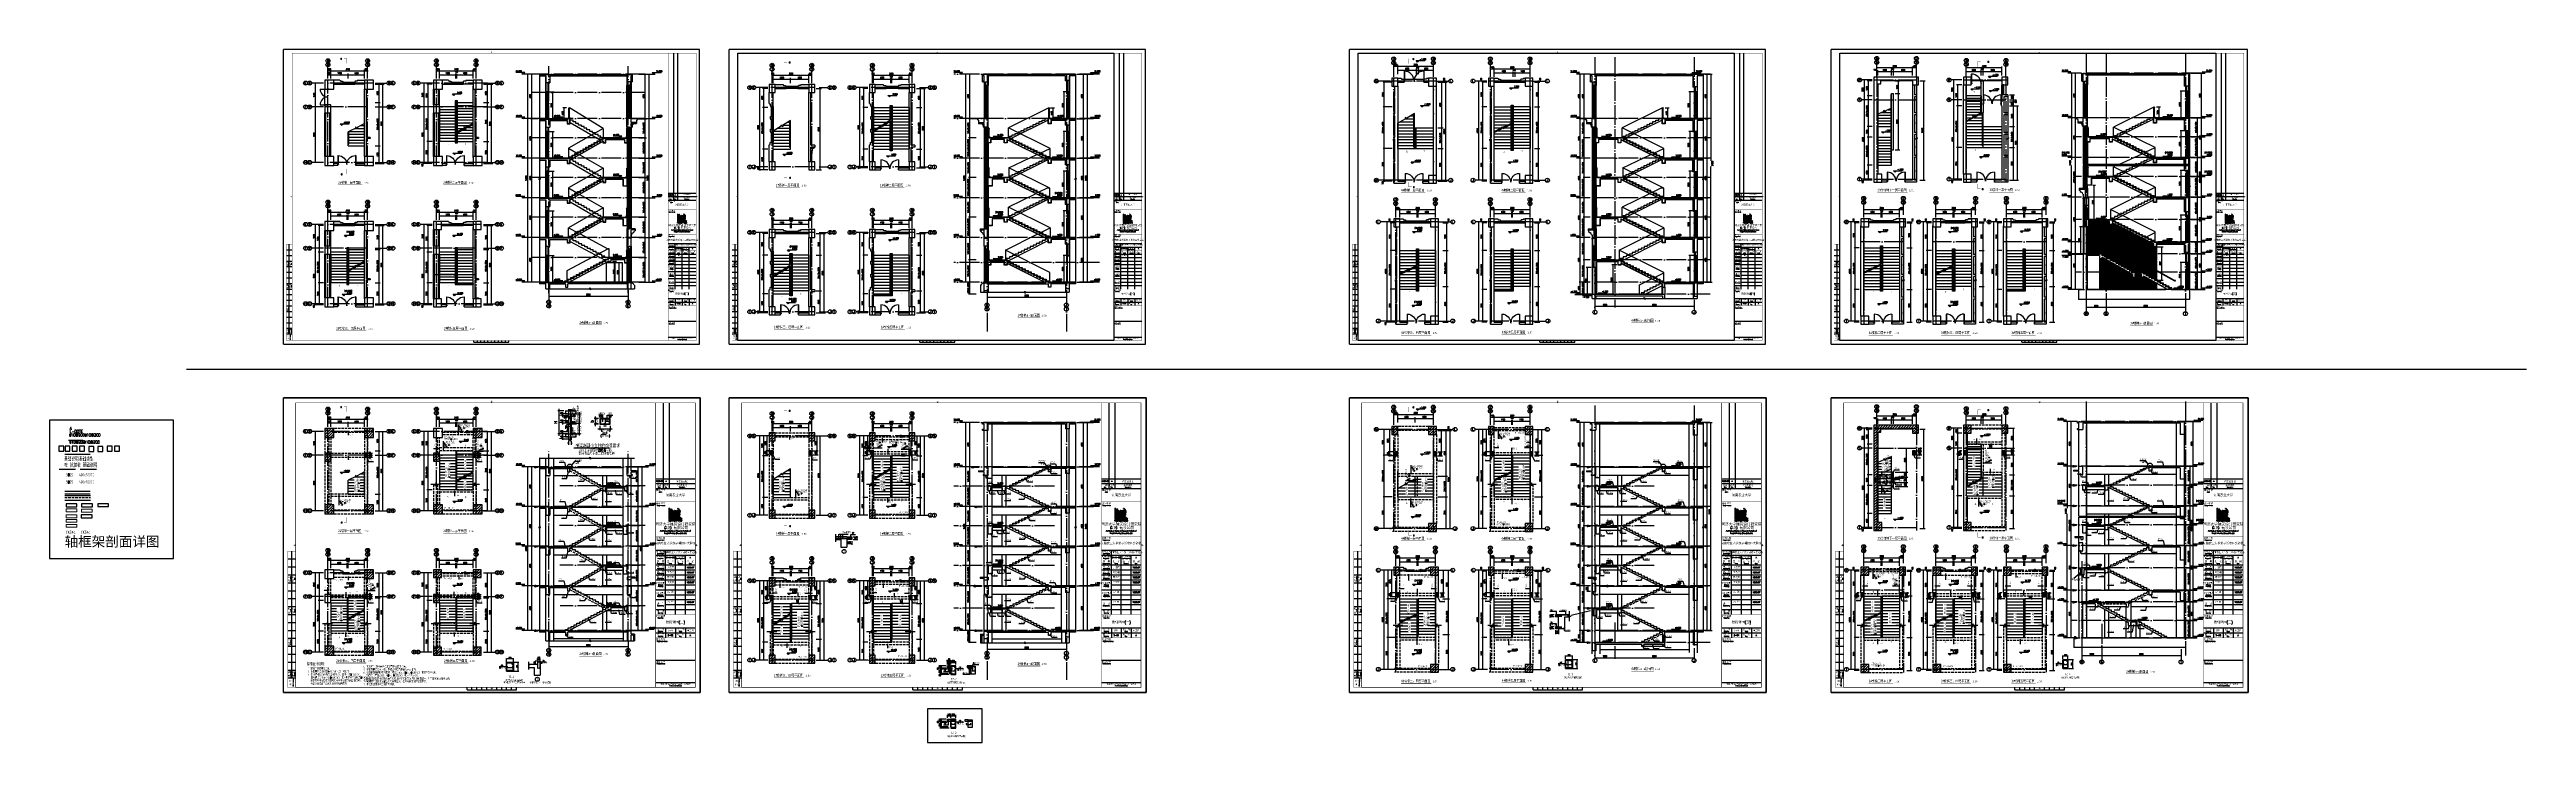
# Model space of a CAD drawing. Extents: x 239268 to 489116, y -316056 to -246175.
import ezdxf
from ezdxf.enums import TextEntityAlignment as Align

# ---------------------------------------------------------------- set-up
doc = ezdxf.new("R2010")
doc.units = 0
doc.header["$LTSCALE"] = 1000
doc.header["$MEASUREMENT"] = 0
for name, pattern in [('ACAD_ISO02W100', [15, 12, -3]), ('CONTINOUS', [0]), ('DASH', [0.35, 0.25, -0.1]), ('DOTE', [2.42, 2, -0.2, 0.02, -0.2]), ('HIDDEN', [0.375, 0.25, -0.125])]:
    doc.linetypes.add(name, pattern=pattern)
doc.layers.get('0').update_dxf_attribs({"linetype": 'CONTINUOUS'})
doc.layers.get('Defpoints').update_dxf_attribs({"color": 6, "linetype": 'CONTINUOUS'})
for name, color, linetype in [('3-AXIS', 3, 'CONTINUOUS'), ('3-AXIS_TEXT', 7, 'CONTINUOUS'), ('3-ban', 84, 'CONTINUOUS'), ('3-ban-hatch', 9, 'CONTINUOUS'), ('3-ban-rein', 1, 'CONTINUOUS'), ('3-ban设备基础', 3, 'CONTINUOUS'), ('3-column-DOWN', 232, 'CONTINUOUS'), ('3-column-DOWN-jichu', 232, 'CONTINUOUS'), ('3-COLUMN-UP', 2, 'CONTINUOUS'), ('3-dcl', 3, 'CONTINUOUS'), ('3-dote', 43, 'DOTE'), ('3-dote-axis', 214, 'CONTINUOUS'), ('3-HATCH', 8, 'CONTINUOUS'), ('3-hole', 3, 'CONTINUOUS'), ('3-jichu', 4, 'CONTINUOUS'), ('3-jichu-说明', 4, 'CONTINUOUS'), ('3-jichu桩', 4, 'CONTINUOUS'), ('3-jichu桩HATCH', 8, 'CONTINUOUS'), ('3-jichu类型', 43, 'CONTINUOUS'), ('3-jichu试验桩', 4, 'CONTINUOUS'), ('3-liang-rein', 54, 'CONTINUOUS'), ('3-liang-rein-X', 54, 'CONTINUOUS'), ('3-liang-rein-Y', 130, 'CONTINUOUS'), ('3-liang-R截面-X', 50, 'CONTINUOUS'), ('3-liang-R截面-Y', 70, 'CONTINUOUS'), ('3-liang-s', 120, 'CONTINUOUS'), ('3-liang-s-1', 44, 'CONTINUOUS'), ('3-liang-xu', 120, 'DASH'), ('3-liang-xucl', 70, 'CONTINUOUS'), ('3-liang-xuRein', 73, 'CONTINOUS'), ('3-qiang-DOWN', 5, 'CONTINUOUS'), ('3-qiang-hatch', 8, 'CONTINUOUS'), ('3-qiang-UP', 2, 'CONTINUOUS'), ('3-柱墙定位', 205, 'CONTINUOUS'), ('3-柱钢筋', 7, 'CONTINUOUS'), ('3-标题', 4, 'CONTINUOUS'), ('3-沉降观测点', 6, 'CONTINUOUS'), ('3-装饰线脚', 7, 'CONTINUOUS'), ('31-beam-text', 54, 'CONTINUOUS'), ('31-column-text', 50, 'CONTINUOUS'), ('A-STRUC', 4, 'CONTINUOUS'), ('A-墙线', 2, 'CONTINUOUS'), ('A-外窗', 145, 'CONTINUOUS'), ('A-立面看线', 117, 'CONTINUOUS'), ('A-装饰构件', 197, 'CONTINUOUS'), ('A-门', 167, 'CONTINUOUS'), ('AG', 1, 'CONTINUOUS'), ('AXIS', 3, 'CONTINUOUS'), ('AXIS_TEXT', 7, 'CONTINUOUS'), ('COLUMN', 2, 'CONTINUOUS'), ('DIM', 4, 'CONTINUOUS'), ('DIM_ELEV', 3, 'CONTINUOUS'), ('DIM_SYMB', 3, 'CONTINUOUS'), ('DOTE', 26, 'DOTE'), ('L', 4, 'CONTINOUS'), ('MY轴线尺寸', 3, 'CONTINUOUS'), ('PUB_DIM', 3, 'CONTINUOUS'), ('PUB_HATCH', 250, 'CONTINUOUS'), ('PUB_TEXT', 7, 'CONTINUOUS'), ('R', 1, 'CONTINUOUS'), ('rein', 1, 'CONTINUOUS'), ('s-plane-dim', 11, 'CONTINUOUS'), ('STAIR', 4, 'CONTINUOUS'), ('TL-DIM', 50, 'CONTINUOUS'), ('WALL', 2, 'CONTINUOUS'), ('WINDOW', 4, 'CONTINUOUS'), ('Z', 2, 'CONTINUOUS'), ('图框', 85, 'CONTINUOUS'), ('看线', 87, 'CONTINUOUS'), ('看线1', 7, 'CONTINUOUS'), ('面层', 185, 'CONTINUOUS')]:
    doc.layers.add(name, color=color, linetype=linetype)
for name, color, linetype, lineweight in [('3-对图', 1, 'CONTINUOUS', 5), ('3-引线', 9, 'CONTINUOUS', 15), ('3-檩条', 200, 'CONTINUOUS', 5), ('3-虚线', 6, 'ACAD_ISO02W100', 13), ('3-零部件', 73, 'CONTINUOUS', 5)]:
    doc.layers.add(name, color=color, linetype=linetype, lineweight=lineweight)
doc.styles.add('_TCH_AXIS', font='COMPLEX', dxfattribs={"bigfont": 'GBCBIG'})
doc.styles.add('_TCH_DIM', font='SIMPLEX', dxfattribs={"bigfont": 'GBCBIG'})
doc.styles.add('_TCH_LABEL', font='COMPLEX', dxfattribs={"bigfont": 'GBCBIG'})
doc.styles.add('COMPLEX', font='COMPLEX')
doc.styles.add('DIM_FONT', font='SIMPLEX.shx', dxfattribs={"width": 0.65})
doc.styles.add('FS1', font='simplex.shx', dxfattribs={"width": 0.8})
doc.styles.add('ST', font='NSimSun.ttf', dxfattribs={"height": 1})
doc.styles.add('tj1', font='tj-romans1.shx', dxfattribs={"width": 0.8, "bigfont": 'tjhztxt.shx'})
doc.styles.add('TKZ1_tjhts.shx', font='tjromant.shx', dxfattribs={"bigfont": 'tjhts.shx'})
doc.styles.add('TKZ2_tjkts.shx', font='tjromant.shx', dxfattribs={"bigfont": 'tjkts.shx'})
doc.styles.add('TSSD_Rein', font='Tssdeng.shx', dxfattribs={"width": 0.7, "bigfont": 'hztxt.shx'})
doc.styles.add('XY', font='SimSun.ttf', dxfattribs={"height": 600})
doc.styles.add('宋体', font='NSimSun-18030.ttf')
doc.styles.add('房间名称', font='SIMHEI.TTF', dxfattribs={"width": 0.8})
doc.styles.add('汉字', font='tj-romans1.shx', dxfattribs={"width": 0.7, "bigfont": 'tjhztxt.shx'})
doc.dimstyles.new('D1', dxfattribs={"dimtxt": 350, "dimasz": 100, "dimexe": 150, "dimexo": 150, "dimgap": 200, "dimtad": 1, "dimdec": 0, "dimzin": 0, "dimdsep": 46, "dimtxsty": 'FS1', "dimblk1": 'ARCHTICK', "dimblk2": 'ARCHTICK', "dimsah": 1, "dimcen": 0.09, "dimdle": 200, "dimclrd": 256, "dimclre": 256, "dimclrt": 256, "dimadec": 0, "dimazin": 0, "dimtfac": 1, "dimtdec": 0, "dimtix": 1, "dimtofl": 0, "dimtmove": 2, "dimatfit": 3, "dimldrblk": 'ARCHTICK', "dimfxl": 0, "dimtolj": 1, "dimtzin": 0, "dimlwd": -1, "dimlwe": -1, "dimarcsym": 0})
doc.dimstyles.new('DIMN50', dxfattribs={"dimscale": 0.5, "dimtxt": 300, "dimasz": 100, "dimexe": 250, "dimexo": 300, "dimgap": 150, "dimtad": 1, "dimdec": 0, "dimzin": 0, "dimdsep": 46, "dimtxsty": 'DIM_FONT', "dimblk": 'ARCHTICK', "dimcen": 0.09, "dimclrt": 7, "dimazin": 2, "dimtfac": 1, "dimtdec": 0, "dimtix": 1, "dimtmove": 2, "dimatfit": 3, "dimfxl": 0, "dimtolj": 1, "dimtzin": 0, "dimarcsym": 0})
pattern_1 = [(45, (1907.47, 5875.24), (-56.126601, 56.126601), [])]
pattern_2 = [(45, (9746.47, 1e-10), (-132.58252, 132.58252), [])]
pattern_3 = [(45, (200, -14194.58), (-132.58252, 132.58252), [])]
pattern_4 = [(45, (9746.47, -14194.58), (-132.58252, 132.58252), [])]
pattern_5 = [(45, (7105.38, -0.29), (-132.58252, 132.58252), [])]

# ---------------------------------------------------------------- blocks, each defined once
blk = doc.blocks.new('lt2f')
at = {"layer": 'STAIR'}
for p, q in [((5600, 3700), (2120, 3700)), ((2120, 2050), (2120, 3700)), ((2410, 2050), (2410, 3700)), ((2700, 2050), (2700, 3700)), ((2990, 2050), (2990, 3700)), ((3280, 2050), (3280, 3700)), ((3570, 2050), (3570, 3700)), ((3860, 2050), (3860, 3700)), ((4150, 2050), (4150, 3700)), ((4440, 2050), (4440, 3700)), ((4730, 2050), (4730, 3700)), ((5020, 2050), (5020, 3700)), ((5310, 2050), (5310, 3700)), ((5600, 2050), (5600, 3700)), ((1974, 2110), (1974, 1890)), ((6200, 2110), (1974, 2110)), ((1974, 2110), (1974, 1890)), ((6080, 2110), (1974, 2110)), ((1974, 1890), (6200, 1890)), ((1974, 1890), (6080, 1890)), ((2034, 2050), (2034, 1950)), ((6140, 2050), (2034, 2050)), ((2034, 2050), (2034, 1950)), ((6020, 2050), (2034, 2050)), ((2034, 1950), (6140, 1950)), ((2034, 1950), (6020, 1950)), ((2120, 1950), (2120, 2050)), ((5600, 2050), (2120, 2050)), ((2120, 1950), (2955, 1950)), ((2120, 1950), (2120, 300)), ((2120, 300), (3800, 300)), ((2400, 1950), (2400, 300)), ((2680, 1950), (2680, 300)), ((3337, 1205), (2955, 1950)), ((2960, 1941), (2960, 300)), ((3089, 1950), (6030, 1950)), ((3471, 1205), (3089, 1950)), ((3130, 1950), (3130, 1871)), ((3240, 1394), (3240, 300)), ((3278, 1034), (3461, 1232)), ((3410, 1063), (3278, 1034)), ((3461, 1232), (3337, 1205)), ((3800, 300), (3410, 1063)), ((3412, 1034), (3595, 1232)), ((3544, 1063), (3412, 1034)), ((3420, 1950), (3420, 1305)), ((3420, 1043), (3420, 1036)), ((3595, 1232), (3471, 1205)), ((3520, 847), (3520, 300)), ((3935, 300), (3544, 1063)), ((3710, 1950), (3710, 739)), ((3935, 300), (6030, 300)), ((4000, 1950), (4000, 300)), ((4290, 1950), (4290, 300)), ((4580, 1950), (4580, 300)), ((4870, 1950), (4870, 300)), ((5160, 1950), (5160, 300)), ((5450, 1950), (5450, 300)), ((5740, 1950), (5740, 300)), ((6020, 1950), (6020, 2050)), ((6030, 1950), (6030, 2050)), ((6030, 1950), (6030, 300)), ((6080, 1890), (6080, 2110)), ((6140, 1950), (6140, 2050)), ((6200, 1890), (6200, 2110))]:
    blk.add_line(p, q, dxfattribs=at)
blk = doc.blocks.new('m1800')
at = {"layer": 'A-墙线'}
for p, q in [((-900, -100), (-900, 100)), ((900, -100), (900, 100))]:
    blk.add_line(p, q, dxfattribs=at)
at = {"layer": 'A-门'}
for p, q in [((-900, 900), (-900, 0)), ((-900, 900), (-880, 900)), ((-900, 50), (-870, 50)), ((-900, 0), (-850, 0)), ((-880, 900), (-880, 50)), ((-870, 50), (-870, 30)), ((-870, 30), (-850, 30)), ((-850, 30), (-850, 0)), ((850, 30), (850, 0)), ((870, 30), (850, 30)), ((900, 0), (850, 0)), ((870, 50), (870, 30)), ((900, 50), (870, 50)), ((880, 900), (880, 50)), ((900, 900), (880, 900)), ((900, 900), (900, 0))]:
    blk.add_line(p, q, dxfattribs=at)
for centre, start, end in [((-900, 0), 0, 88.72666), ((900, 0), 91.27334, 180)]:
    blk.add_arc(centre, 900, start, end, dxfattribs=at)
blk = doc.blocks.new('m1000')
at = {"layer": 'A-墙线'}
for p, q in [((0, 0), (0, 200)), ((1000, 0), (1000, 200))]:
    blk.add_line(p, q, dxfattribs=at)
at = {"layer": 'A-门'}
for p, q in [((0, 1100), (0, 100)), ((0, 1100), (20, 1100)), ((0, 150), (30, 150)), ((0, 100), (50, 100)), ((20, 1100), (20, 150)), ((30, 150), (30, 130)), ((30, 130), (50, 130)), ((50, 130), (50, 100)), ((950, 130), (950, 100)), ((970, 130), (950, 130)), ((1000, 100), (950, 100)), ((970, 150), (970, 130)), ((1000, 150), (970, 150)), ((1000, 150), (1000, 100))]:
    blk.add_line(p, q, dxfattribs=at)
blk.add_arc((0, 100), 1000, 2.86598, 88.85401, dxfattribs=at)
blk = doc.blocks.new('$WINLIB2D$00000039')
at = {"color": 0}
for p, q in [((0.5, 0.5), (-0.5, 0.5)), ((-0.5, 0.17), (0.5, 0.17)), ((-0.45, -0.17), (-0.5, 0.08)), ((-0.38, -0.17), (-0.45, 0.17)), ((-0.32, -0.17), (-0.38, 0.17)), ((-0.25, -0.17), (-0.31, 0.17)), ((-0.18, -0.17), (-0.24, 0.17)), ((-0.11, -0.17), (-0.18, 0.17)), ((-0.04, -0.17), (-0.11, 0.17)), ((0.02, -0.17), (-0.04, 0.17)), ((0.09, -0.17), (0.03, 0.17)), ((0.16, -0.17), (0.1, 0.17)), ((0.23, -0.17), (0.16, 0.17)), ((0.3, -0.17), (0.23, 0.17)), ((0.36, -0.17), (0.3, 0.17)), ((0.43, -0.17), (0.37, 0.17)), ((0.5, -0.17), (0.44, 0.17)), ((-0.5, -0.17), (0.5, -0.17)), ((0.5, -0.5), (-0.5, -0.5))]:
    blk.add_line(p, q, dxfattribs=at)
blk = doc.blocks.new('BC08')
at = {"layer": 'WALL'}
for p, q in [((-500, 200), (-500, 0)), ((500, 200), (500, 0))]:
    blk.add_line(p, q, dxfattribs=at)
at = {"layer": 'WINDOW', "xscale": 1000, "yscale": -200, "zscale": 1000}
blk.add_blockref('$WINLIB2D$00000039', (0, 100), dxfattribs=at)
blk = doc.blocks.new('TJAD_TK_LOGO')
at = {"layer": '图框'}
for points in [[(0.31, 0.24, -0.055111), (0.3, 0.22, -0.399817), (0.29, 0.21, -0.15154), (0.28, 0.22, -0.301448), (0.28, 0.23, 0.010306), (0.29, 0.25, -0.01851), (0.22, 0.33, -0.103184), (0.16, 0.42, -0.120959), (0.16, 0.5, 0.063512), (0.17, 0.64, 0.024265), (0.16, 0.72, -0.039016), (0.16, 0.76, -0.148803), (0.17, 0.8, -0.063522), (0.19, 0.82, -0.021561), (0.2, 0.83), (0, 0.99), (0, 0.01), (1.2, 0.01), (0.9, 0.26, -0.02734), (0.87, 0.23, -0.056811), (0.8, 0.2, -0.043653), (0.74, 0.18, 0.070224), (0.74, 0.17, -0.155586), (0.73, 0.15, -0.268078), (0.71, 0.14, 0.046034), (0.71, 0.15, -0.10837), (0.72, 0.16, 0.067272), (0.72, 0.17, 0.007869), (0.61, 0.17, -0.018474), (0.52, 0.17, 0.089356), (0.51, 0.16, -0.084297), (0.51, 0.14, -0.378712), (0.5, 0.14, -0.129516), (0.49, 0.14, 0.010082), (0.49, 0.15, -0.06366), (0.49, 0.16, -0.047427), (0.5, 0.17, 0.412458), (0.49, 0.17, 0.04646), (0.46, 0.18, -0.083304), (0.4, 0.19, -0.056916)], [(0.28, 0.85, 0.150805), (0.29, 0.87, 0.118181), (0.28, 0.89, 0.061251), (0.28, 0.9, 0.110829), (0.27, 0.91, 0.065976), (0.25, 0.92, 0.129921), (0.23, 0.92, 0.40681), (0.23, 0.92, 0.07663), (0.23, 0.91, -0.019502), (0.24, 0.9, -0.085799), (0.24, 0.88, -0.150999), (0.24, 0.86, -0.086307), (0.22, 0.85, -0.019332), (0.21, 0.83, 0.015742), (0.2, 0.83), (0.26, 0.77, -0.014783), (0.27, 0.77, -0.092021), (0.29, 0.77, -0.021612), (0.3, 0.76, 0.020501), (0.3, 0.76, -0.138406), (0.3, 0.76, -0.004327), (0.3, 0.76, 0.041521), (0.31, 0.76, 0.017006), (0.31, 0.76, 0.175362), (0.31, 0.76, 0.115175), (0.31, 0.77, 0.133458), (0.3, 0.79, 0.090138), (0.28, 0.81, 0.068529), (0.27, 0.82, -0.013934), (0.26, 0.82, -0.201719), (0.25, 0.82, -0.378426), (0.25, 0.83, -0.084166), (0.26, 0.84, 0.070184)], [(0.26, 0.77, 0.064867), (0.25, 0.77, 0.116531), (0.23, 0.76, 0.208218), (0.22, 0.75, 0.02194), (0.22, 0.74, -0.003556), (0.22, 0.64, -0.008585), (0.22, 0.61, -0.036626), (0.22, 0.59, -0.030322), (0.22, 0.57, 0.008639), (0.21, 0.53, 0.029199), (0.2, 0.49, 0.047639), (0.2, 0.47, 0.083135), (0.2, 0.45, 0.077424), (0.22, 0.42, 0.095524), (0.25, 0.39, 0.133345), (0.26, 0.39, 0.037671), (0.27, 0.39, -0.074764), (0.29, 0.4, -0.017227), (0.31, 0.4, 0.103318), (0.32, 0.4, 0.529251), (0.32, 0.41, 0.058891), (0.31, 0.41, -0.106556), (0.27, 0.44, -0.157893), (0.24, 0.5, -0.090292), (0.24, 0.54, -0.061166), (0.26, 0.61, -0.11155), (0.27, 0.64, -0.016825), (0.29, 0.66, -0.002917), (0.33, 0.7, 0.013927), (0.35, 0.71)], [(0.47, 0.73, 0.018572), (0.47, 0.73), (0.47, 0.73, 0.06936), (0.47, 0.73, 0.047212), (0.46, 0.73, 0.024282), (0.44, 0.74, -0.000753), (0.41, 0.74, -0.013374), (0.39, 0.74, -0.164458), (0.38, 0.74, -0.15617), (0.38, 0.75, 0.064833), (0.37, 0.76, 0.17195), (0.36, 0.77, 0.077232), (0.35, 0.78, 0.099365), (0.34, 0.78, 0.128164), (0.34, 0.78, 0.199677), (0.33, 0.77, 0.156287), (0.33, 0.75, 0.086381), (0.34, 0.75, 0.029794), (0.35, 0.74, -0.218512), (0.36, 0.73, -0.050196), (0.36, 0.73, -0.223734), (0.36, 0.72, -0.013892), (0.35, 0.71), (0.36, 0.7, -0.00619), (0.39, 0.71, -0.093205), (0.43, 0.72, -0.103421), (0.44, 0.72, -0.384925), (0.44, 0.72, -0.045853), (0.44, 0.7, -0.014561), (0.42, 0.66, 0.006316), (0.42, 0.65), (0.43, 0.64, -0.003465), (0.43, 0.64, -0.002724), (0.46, 0.7, -0.338072), (0.46, 0.71, 0.005218), (0.47, 0.71, 0.309415), (0.48, 0.71, 0.132077), (0.48, 0.71, 0.147744), (0.48, 0.72, 0.135646), (0.48, 0.72, 0.18433)], [(0.76, 0.37, 0.010654), (0.76, 0.37, 0.091005), (0.76, 0.36, 0.311976), (0.77, 0.36)]]:
    blk.add_hatch(color=256, dxfattribs=at).paths.add_polyline_path(points)
h = blk.add_hatch(color=256, dxfattribs=at)
h.paths.add_polyline_path([(0.39, 0.56, -0.011586), (0.4, 0.58, 0.253288), (0.4, 0.58, 0.095247), (0.39, 0.58, -0.0106), (0.38, 0.58, -0.133876), (0.36, 0.58, -0.082431), (0.35, 0.6, -0.01622), (0.33, 0.61, 0.042319), (0.32, 0.62, 0.140851), (0.32, 0.62, 0.145933), (0.31, 0.62, 0.038492), (0.3, 0.62), (0.3, 0.62, 0.000616), (0.3, 0.62, 0.032553), (0.3, 0.61, 0.095329), (0.29, 0.61, 0.096767), (0.29, 0.6, -0.001525), (0.29, 0.57, 0.034244), (0.28, 0.55, 0.085899), (0.29, 0.5, 0.097395), (0.31, 0.47, 0.083463), (0.34, 0.44, 0.098864), (0.35, 0.44, 0.30663), (0.36, 0.44, 0.075685), (0.36, 0.45, 0.009946), (0.37, 0.49, -0.023424), (0.38, 0.51, 0.034776)])
h.paths.add_polyline_path([(0.33, 0.37, 0.321528), (0.33, 0.38, 0.021484), (0.29, 0.38, 0.022843), (0.28, 0.38, 0.102534), (0.28, 0.38, 0.130045), (0.27, 0.38, 0.267367), (0.27, 0.37, -0.005872), (0.28, 0.36, 0.058515), (0.28, 0.36, 0.081344), (0.29, 0.34, 0.099387), (0.31, 0.33, 0.035917), (0.32, 0.33, 0.245908), (0.32, 0.33, 0.105203), (0.33, 0.35, -0.034055), (0.33, 0.37, 0.056891)])
h.paths.add_polyline_path([(0.43, 0.34, 0.245812), (0.44, 0.36, 0.065072), (0.43, 0.39, 0.134826), (0.43, 0.39, -0.114996), (0.43, 0.39, 0.061748), (0.42, 0.4, 0.16919), (0.41, 0.41, 0.009694), (0.39, 0.41, 0.017654), (0.38, 0.41, 0.044621), (0.37, 0.41, 0.15913), (0.37, 0.41, 0.263058), (0.37, 0.4, 0.037983), (0.38, 0.38, -0.091013), (0.38, 0.37, -0.183458), (0.38, 0.37, -0.186991), (0.37, 0.37, -0.076588), (0.36, 0.37, 0.012233), (0.36, 0.37, 0.175338), (0.35, 0.37, 0.023216), (0.34, 0.33, 0.04069), (0.34, 0.31, 0.28537), (0.34, 0.31, 0.048651), (0.35, 0.3, -0.083296), (0.36, 0.3, 0.044689), (0.37, 0.29, 0.196761), (0.38, 0.29, 0.127879), (0.4, 0.3, 0.050671)])
h.paths.add_polyline_path([(0.46, 0.29, 0.013244), (0.46, 0.29, 0.042352), (0.45, 0.31, 0.086452), (0.45, 0.31, 0.181931), (0.45, 0.31, 0.105167), (0.44, 0.31, 0.063777), (0.42, 0.29, 0.079039), (0.41, 0.27, 0.295118), (0.42, 0.26, 0.12746), (0.43, 0.26, 0.051219), (0.44, 0.26, -0.006938), (0.46, 0.26, 0.101871), (0.47, 0.26, 0.282022), (0.48, 0.26, 0.127329), (0.47, 0.27), (0.47, 0.27, -0.004335)])
h.paths.add_polyline_path([(0.66, 0.31, -0.058552), (0.65, 0.34, -0.043685), (0.64, 0.36, 0.088622), (0.64, 0.37, 0.151789), (0.62, 0.38, -0.046532), (0.61, 0.39, 0.04555), (0.6, 0.4, 0.043142), (0.6, 0.4), (0.6, 0.4, 0.251715), (0.59, 0.4, 0.137334), (0.58, 0.37, -0.022108), (0.57, 0.35, 0.025269), (0.56, 0.31, -0.028381), (0.55, 0.28, 0.095667), (0.54, 0.26, 0.266705), (0.55, 0.24, 0.133638), (0.58, 0.24, 0.117773), (0.63, 0.26, 0.081266), (0.66, 0.29, 0.080524), (0.66, 0.29), (0.66, 0.29), (0.66, 0.29), (0.66, 0.3), (0.66, 0.3, 0.059624)])
h.paths.add_polyline_path([(0.57, 0.41, 0.121011), (0.56, 0.41, 0.051248), (0.55, 0.42, 0.077555), (0.54, 0.42, 0.238499), (0.54, 0.42, 0.167798), (0.54, 0.42, 0.09655), (0.54, 0.4, -0.014406), (0.54, 0.39, -0.00033), (0.55, 0.37, 0.1059), (0.55, 0.36, 0.313865), (0.56, 0.36, 0.231713), (0.56, 0.36, 0.026659), (0.56, 0.38, -0.007425), (0.57, 0.4, 0.16995)])
h.paths.add_polyline_path([(0.68, 0.25, 0.082015), (0.68, 0.26, 0.360369), (0.67, 0.26, 0.094324), (0.67, 0.26, 0.109868), (0.67, 0.26, -0.017853), (0.66, 0.26), (0.66, 0.26, 0.095638), (0.65, 0.25, 0.069381), (0.65, 0.24, 0.391778), (0.65, 0.24, 0.16265), (0.66, 0.24, 0.029698), (0.66, 0.24), (0.66, 0.24, 0.027865), (0.67, 0.24, 0.232972)])
h.paths.add_polyline_path([(0.76, 0.31, -0.00792), (0.77, 0.31, -0.04061), (0.77, 0.32, 0.057732), (0.77, 0.32, 0.231089), (0.77, 0.33, 0.223752), (0.75, 0.33, 0.032861), (0.73, 0.32, -0.012035), (0.72, 0.3, 0.160241), (0.7, 0.29, 0.160304), (0.7, 0.27, 0.221951), (0.71, 0.26, 0.080228), (0.73, 0.25, 0.124433), (0.74, 0.25, 0.177577), (0.75, 0.25, 0.06059), (0.76, 0.28, -0.013372)])
h = blk.add_hatch(color=256, dxfattribs=at)
h.paths.add_polyline_path([(0.42, 0.65), (0.36, 0.7, 0.122439), (0.34, 0.68, 0.077208), (0.34, 0.66, 0.221374), (0.34, 0.64, -0.044103), (0.35, 0.63, 0.092474), (0.37, 0.61, 0.149827), (0.38, 0.6, 0.078107), (0.4, 0.6, 0.300992), (0.41, 0.61, 0.003448), (0.41, 0.62, -0.014936)])
h.paths.add_polyline_path([(0.45, 0.53, -0.118411), (0.47, 0.61), (0.43, 0.64, 0.013731), (0.42, 0.61, 0.354128), (0.43, 0.61, 0.149403), (0.43, 0.61, -0.033756), (0.43, 0.61, -0.301225), (0.43, 0.6, -0.067966), (0.43, 0.59, -0.155357), (0.43, 0.58, -0.0383), (0.42, 0.58, 0.394404), (0.41, 0.58, -0.002997), (0.39, 0.51, 0.027314), (0.38, 0.44, 0.262389), (0.38, 0.43, 0.054171), (0.41, 0.43, -0.120269), (0.43, 0.43, -0.238212), (0.44, 0.41, -0.030328), (0.45, 0.38, 0.177342), (0.46, 0.37, 0.189169), (0.47, 0.37, 0.024901), (0.49, 0.37, 0.43233), (0.5, 0.38, 0.054023), (0.5, 0.41, 0.072563), (0.49, 0.42, -0.024272), (0.47, 0.46, -0.09052)])
h.paths.add_polyline_path([(0.59, 0.51), (0.49, 0.59, 0.02545), (0.49, 0.57, 0.128799), (0.5, 0.52, 0.044216), (0.52, 0.48, 0.076323), (0.55, 0.46, 0.034366), (0.56, 0.45, 0.076032), (0.57, 0.45, 0.341488), (0.58, 0.45, 0.069217), (0.58, 0.48, 0.009229)])
h.paths.add_polyline_path([(0.61, 0.5, 0.003269), (0.6, 0.48, 0.051211), (0.6, 0.44, 0.204101), (0.6, 0.44, -0.011598), (0.62, 0.42, -0.044991), (0.66, 0.39, -0.200983), (0.67, 0.38, -0.006426), (0.68, 0.34, 0.079721), (0.69, 0.31, 0.326464), (0.69, 0.31, 0.087838), (0.69, 0.31, 0.087656), (0.71, 0.33, 0.286319), (0.72, 0.36, 0.076349), (0.7, 0.39, -0.160397), (0.68, 0.44), (0.68, 0.44)])
h.paths.add_polyline_path([(0.85, 0.3), (0.79, 0.35, 0.007087), (0.78, 0.3, 0.070922), (0.77, 0.28, 0.248353), (0.78, 0.27, 0.199635), (0.8, 0.27, -0.006886), (0.81, 0.27, 0.05678), (0.85, 0.29, 0.006803)])
h = blk.add_hatch(color=256, dxfattribs=at)
h.paths.add_polyline_path([(0.71, 0.75, 0.083086), (0.71, 0.76, 0.127732), (0.7, 0.76, 0.060999), (0.67, 0.77, 0.050289), (0.65, 0.77, 0.061315), (0.63, 0.76, -0.058239), (0.61, 0.76, -0.023274), (0.58, 0.76, -0.318074), (0.57, 0.76, -0.012807), (0.55, 0.79, 0.176594), (0.53, 0.8, 0.141446), (0.51, 0.8, 0.254042), (0.5, 0.79, 0.094349), (0.5, 0.78, 0.272202), (0.51, 0.77, 0.06938), (0.52, 0.76, -0.099001), (0.54, 0.76, -0.173209), (0.55, 0.75, -0.244282), (0.55, 0.74, -0.042049), (0.53, 0.72, 0.019533), (0.5, 0.68, 0.074328), (0.49, 0.66, -0.003717), (0.47, 0.61), (0.49, 0.59, -0.03259), (0.5, 0.61, -0.114709), (0.5, 0.62), (0.51, 0.62), (0.51, 0.62), (0.51, 0.62), (0.51, 0.62), (0.52, 0.61), (0.53, 0.61), (0.55, 0.59), (0.55, 0.59), (0.55, 0.59, 0.137325), (0.56, 0.58, 0.052206), (0.58, 0.58, -0.039081), (0.6, 0.58, -0.061234), (0.6, 0.58, -0.389955), (0.6, 0.57, -0.015439), (0.6, 0.57, -0.009793), (0.59, 0.51, -0.001555), (0.59, 0.51), (0.61, 0.5, -0.005675), (0.61, 0.52, 0.021764), (0.62, 0.57, -0.037231), (0.63, 0.58, -0.166808), (0.63, 0.58, 0.014415), (0.64, 0.58, 0.232872), (0.64, 0.59, 0.087887), (0.64, 0.6, 0.002273), (0.64, 0.61, -0.178357), (0.64, 0.62, -0.001216), (0.65, 0.66, -0.011476), (0.66, 0.7, -0.017032), (0.68, 0.73, -0.192629), (0.69, 0.74, -0.05264), (0.7, 0.74, 0.121865), (0.71, 0.75, 0.384919)])
h.paths.add_polyline_path([(0.6, 0.74, -0.021509), (0.63, 0.75, -0.053885), (0.64, 0.75, -0.363115), (0.65, 0.74, -0.093078), (0.65, 0.7, 0.023125), (0.62, 0.63, -0.067346), (0.61, 0.6, -0.278742), (0.61, 0.6, -0.067064), (0.59, 0.6, -0.223721), (0.56, 0.62, -0.070697), (0.54, 0.66, -0.171192), (0.54, 0.69, -0.090372), (0.56, 0.72, -0.097027)], flags=16)
h = blk.add_hatch(color=256, dxfattribs=at)
h.paths.add_polyline_path([(0.95, 0.5, -0.00262), (0.95, 0.53, -0.01182), (0.95, 0.54), (0.9, 0.54, 0.006126), (0.91, 0.45, 0.002492), (0.91, 0.41, 0.048247), (0.89, 0.46, 0.065909), (0.88, 0.47, 0.224936), (0.88, 0.47, 0.038284), (0.86, 0.47, -0.06616), (0.83, 0.46, -0.485088), (0.83, 0.47, -0.101913), (0.83, 0.49, -0.016956), (0.84, 0.54), (0.82, 0.54, -0.017973), (0.82, 0.52, -0.010562), (0.81, 0.48, -0.208845), (0.8, 0.46, -0.11949), (0.79, 0.46, -0.131776), (0.75, 0.46, -0.127624), (0.73, 0.49, -0.118385), (0.73, 0.54), (0.68, 0.54, 0.005191), (0.67, 0.53, 0.105733), (0.68, 0.44), (0.72, 0.41), (0.74, 0.41, -0.078177), (0.75, 0.41, -0.129583), (0.76, 0.43, -0.224047), (0.78, 0.43, -0.071036), (0.78, 0.43, 0.101063), (0.78, 0.43, -0.019588), (0.78, 0.43, -0.023828), (0.78, 0.43, -0.322257), (0.79, 0.42, -0.013384), (0.79, 0.41), (0.8, 0.41, -0.014271), (0.81, 0.41, -0.194353), (0.82, 0.43, -0.094044), (0.86, 0.44, -0.035175), (0.87, 0.44, -0.177154), (0.88, 0.43, -0.054292), (0.89, 0.41), (0.95, 0.41, 0.016129), (0.95, 0.42, 0.043741), (0.95, 0.46, 0.012835)])
h.paths.add_polyline_path([(1.02, 0.46), (1.01, 0.5), (1, 0.54), (0.96, 0.54, -0.013434), (0.97, 0.52, -0.01242), (0.97, 0.5, -0.017255), (0.97, 0.48, -0.024091), (0.97, 0.43, -0.03797), (0.97, 0.41), (1.01, 0.41, 0.01383), (1.02, 0.43, 0.116879)])
h.paths.add_polyline_path([(0.97, 0.32, 0.068823), (0.99, 0.36, 0.031999), (1.01, 0.41), (0.97, 0.41, -0.002893), (0.97, 0.4, -0.072675), (0.96, 0.37, -0.038888), (0.95, 0.36, -0.02059), (0.93, 0.33, -0.114728), (0.92, 0.33, -0.052839), (0.91, 0.32), (0.91, 0.32), (0.91, 0.32), (0.91, 0.32), (0.91, 0.33), (0.92, 0.34), (0.93, 0.36), (0.94, 0.38), (0.94, 0.38, 0.030329), (0.95, 0.41), (0.89, 0.41, -0.019139), (0.9, 0.4, -0.131139), (0.9, 0.37, -0.068706), (0.89, 0.34, -0.106182), (0.87, 0.31, -0.027075), (0.85, 0.3), (0.9, 0.26, 0.015633), (0.92, 0.27, -0.009266)])
h = blk.add_hatch(color=256, dxfattribs=at)
h.paths.add_polyline_path([(0.98, 0.69, -0.266995), (0.99, 0.69, -0.078548), (0.99, 0.69, -0.061401), (1, 0.68, -0.140506), (1.01, 0.68, -0.075077), (1.01, 0.65, -0.023792), (1.01, 0.62, 0.028581), (1.01, 0.58, 0.083513), (1.01, 0.57, 0.556873), (1.01, 0.57, 0.099876), (1.03, 0.6, 0.058859), (1.03, 0.63, 0.00868), (1.04, 0.66, -0.055868), (1.05, 0.71, 0.012909), (1.05, 0.72, 0.07627), (1.05, 0.73, 0.168287), (0.98, 0.86, 0.045812), (0.89, 0.95, 0.082299), (0.82, 0.98, 0.045024), (0.8, 0.99, 0.184323), (0.8, 0.99, 0.401214), (0.8, 0.98, 0.073894), (0.8, 0.98, 0.009968), (0.83, 0.97, -0.045085), (0.85, 0.95, -0.042435), (0.89, 0.91, -0.014659), (0.93, 0.86, -0.075958), (0.98, 0.77, 0.183281), (0.92, 0.7, 0.093166), (0.91, 0.58, 0.002645), (0.9, 0.54), (0.95, 0.54, -0.021718), (0.95, 0.56, -0.060902), (0.95, 0.56, -0.750169), (0.95, 0.56, -0.062141), (0.96, 0.56, -0.02804), (0.96, 0.54, -0.001207), (0.96, 0.54), (1, 0.54), (1, 0.54), (0.99, 0.58, -0.042759), (0.97, 0.65, -0.166183), (0.98, 0.68, -0.02967)])
h.paths.add_polyline_path([(0.92, 0.75, 0.337691), (0.92, 0.75, 0.234051), (0.92, 0.76, 0.085029), (0.9, 0.76, 0.109404), (0.87, 0.76, 0.027051), (0.84, 0.75, 0.096966), (0.82, 0.78, 0.147389), (0.79, 0.8, 0.110178), (0.76, 0.8, 0.193659), (0.75, 0.79, 0.105864), (0.75, 0.78, 0.322715), (0.76, 0.77, 0.090222), (0.78, 0.76, 0.021428), (0.79, 0.76, -0.062248), (0.8, 0.76, -0.0489), (0.81, 0.75, 0.061445), (0.83, 0.74, 0.045204), (0.77, 0.71, 0.105153), (0.75, 0.68, 0.017534), (0.7, 0.59, 0.04727), (0.68, 0.54), (0.73, 0.54, -0.016538), (0.73, 0.55, -0.06987), (0.75, 0.61, -0.55525), (0.76, 0.62, 0.087068), (0.77, 0.61, 0.000587), (0.78, 0.61, 0.051645), (0.78, 0.6, 0.002312), (0.8, 0.59, 0.1078), (0.81, 0.58, 0.06971), (0.83, 0.59, -0.002349), (0.82, 0.55, -0.014725), (0.82, 0.54), (0.84, 0.54, -0.003665), (0.84, 0.55, -0.003176), (0.85, 0.58, -0.214328), (0.86, 0.59, 0.079005), (0.86, 0.59, 0.136284), (0.87, 0.6, 0.042038), (0.87, 0.61, 0.121208), (0.87, 0.61, 0.033156), (0.86, 0.62, -0.089896), (0.86, 0.63, -0.153361), (0.86, 0.63, -0.00558), (0.88, 0.68, -0.02004), (0.89, 0.72, -0.10938), (0.9, 0.74, 0.024126), (0.91, 0.74, 0.094696)])
h.paths.add_polyline_path([(0.87, 0.74, -0.143663), (0.87, 0.71, 0.018808), (0.85, 0.65, -0.117601), (0.84, 0.61, -0.229986), (0.82, 0.61, -0.2857), (0.79, 0.64, -0.267121), (0.8, 0.7, -0.053371), (0.83, 0.72, -0.07094), (0.86, 0.74, -0.49062)], flags=16)
h = blk.add_hatch(color=256, dxfattribs=at)
h.paths.add_polyline_path([(0.8, 0.38, -0.041396), (0.8, 0.41), (0.79, 0.41, -0.011453), (0.79, 0.4, -0.01007), (0.78, 0.38, -0.034546), (0.78, 0.37, -0.087737), (0.77, 0.36), (0.79, 0.35), (0.79, 0.35, 0.020125)])
h.paths.add_polyline_path([(0.74, 0.41), (0.72, 0.41), (0.76, 0.37, -0.051476), (0.75, 0.39, -0.099669)])
h = blk.add_hatch(color=256, dxfattribs=at)
h.paths.add_polyline_path([(0.11, -0.05, 0.215782), (0.1, -0.05, 0.067417), (0.09, -0.06, -0.168397), (0.07, -0.06, -0.018722), (0.06, -0.06, 0.069135), (0.04, -0.06, -0.211583), (0.03, -0.06, 0.012327), (0.03, -0.05, 0.18165), (0.02, -0.05, 0.234564), (0.01, -0.06, 0.06939), (0.01, -0.08, 0.040114), (0, -0.13, 0.00862), (0, -0.15, 0.034302), (0, -0.19, 0.240525), (0.01, -0.2, 0.151405), (0.01, -0.2, 0.254247), (0.02, -0.19, 0.038225), (0.02, -0.17, -0.061608), (0.02, -0.15, 0.026815), (0.02, -0.11, -0.054652), (0.03, -0.09, -0.028262), (0.03, -0.08, -0.253686), (0.04, -0.08, 0.007206), (0.05, -0.08, -0.006599), (0.07, -0.07, 0.009999), (0.08, -0.07, -0.062381), (0.09, -0.07, -0.15567), (0.1, -0.08, -0.051163), (0.11, -0.09, -0.102101), (0.11, -0.09, -0.03095), (0.11, -0.13, 0.010088), (0.11, -0.15, -0.131285), (0.1, -0.16, -0.019629), (0.1, -0.17, -0.485137), (0.1, -0.17, 0.001583), (0.09, -0.17, 0.165296), (0.09, -0.17, 0.24859), (0.08, -0.18, 0.066176), (0.09, -0.19, 0.038595), (0.09, -0.19, 0.378365), (0.1, -0.2, 0.077759), (0.1, -0.18, 0.016012), (0.11, -0.17, 0.054651), (0.12, -0.16, 0.087206), (0.12, -0.11, 0.064902), (0.12, -0.07, 0.144064)])
h.paths.add_polyline_path([(0.06, -0.09), (0.06, -0.09), (0.05, -0.09), (0.05, -0.1), (0.05, -0.1), (0.05, -0.1, 0.333571), (0.05, -0.1, 0.045952), (0.05, -0.11, 0.064784), (0.06, -0.11, 0.210865), (0.07, -0.11, 0.127927), (0.07, -0.1, 0.211886), (0.07, -0.1, 0.12013), (0.07, -0.09)], flags=17)
h.paths.add_polyline_path([(0.06, -0.15, -0.039434), (0.06, -0.15, 0.054133), (0.06, -0.16, 0.123184), (0.08, -0.15, 0.140353), (0.08, -0.14, 0.284617), (0.08, -0.14, -0.012464), (0.08, -0.14, 0.016141), (0.06, -0.13, -0.029736), (0.04, -0.13, -0.149024), (0.04, -0.13, 0.190304), (0.03, -0.13, 0.089845), (0.03, -0.14, 0.171078), (0.04, -0.16, 0.249801), (0.05, -0.16, 0.378768), (0.05, -0.15, 0.031236), (0.05, -0.15), (0.06, -0.14)], flags=17)
h.paths.add_polyline_path([(0.19, -0.08, -0.130766), (0.19, -0.08, -0.049), (0.19, -0.09, 0.175351), (0.19, -0.1, 0.389375), (0.19, -0.1, 0.146359), (0.2, -0.09, 0.079034), (0.2, -0.09, 0.101244), (0.21, -0.08, 0.132531), (0.21, -0.08, 0.067751), (0.2, -0.07, 0.050259), (0.2, -0.07, 0.454265), (0.2, -0.07, 0.06765), (0.2, -0.07, 0.007561)])
h.paths.add_polyline_path([(0.19, -0.1, 0.313541), (0.19, -0.1, 0.335576), (0.18, -0.1, 0.015792), (0.18, -0.14, -0.057755), (0.17, -0.16, 0.000363), (0.16, -0.19, 0.094511), (0.17, -0.21, 0.230423), (0.17, -0.21, 0.369117), (0.18, -0.21, 0.039319), (0.18, -0.19, -0.109188), (0.19, -0.15, 0.00425), (0.19, -0.14, 0.032369), (0.19, -0.12, -0.025515)])
h.paths.add_polyline_path([(0.25, -0.05, 0.093827), (0.24, -0.06, 0.302072), (0.24, -0.07, 0.296548), (0.24, -0.07, 0.04254), (0.26, -0.06, -0.129019), (0.28, -0.06, -0.117204), (0.28, -0.06, -0.328405), (0.28, -0.06, -0.051459), (0.27, -0.07, 0.085646), (0.26, -0.09, 0.031903), (0.26, -0.09, -0.315533), (0.26, -0.1, -0.134544), (0.25, -0.1, -0.408117), (0.25, -0.1, 0.035639), (0.24, -0.09, 0.084333), (0.24, -0.08, 0.358627), (0.24, -0.08, 0.227473), (0.23, -0.09, 0.148882), (0.24, -0.1, -0.254787), (0.24, -0.11, -0.110418), (0.23, -0.11, -0.032156), (0.22, -0.12, 0.122106), (0.21, -0.13, 0.074479), (0.2, -0.14, 0.233421), (0.21, -0.15, 0.316166), (0.22, -0.15, 0.122903), (0.23, -0.14, 0.056501), (0.24, -0.12, -0.025506), (0.25, -0.11, -0.174643), (0.26, -0.1, 0.004602), (0.27, -0.1, -0.251477), (0.26, -0.11, -0.130218), (0.26, -0.11, 0.16089), (0.25, -0.12, 0.172735), (0.25, -0.12, 0.448793), (0.26, -0.12, 0.141971), (0.27, -0.11, 0.057248), (0.28, -0.09, -0.334885), (0.28, -0.09, -0.076773), (0.29, -0.09, -0.545841), (0.29, -0.09, -0.008092), (0.29, -0.1, 0.139136), (0.29, -0.12, 0.144746), (0.3, -0.13, 0.355116), (0.3, -0.13, 0.046986), (0.31, -0.12, 0.052614), (0.31, -0.11, 0.237681), (0.31, -0.11, 0.025436), (0.3, -0.11, -0.354836), (0.3, -0.11, -0.049448), (0.3, -0.09, -0.035628), (0.3, -0.09, -0.387964), (0.3, -0.08, -0.009611), (0.31, -0.08, 0.187317), (0.31, -0.08, 0.232403), (0.31, -0.07, 0.143525), (0.31, -0.07, 0.022411), (0.29, -0.08, -0.00319), (0.28, -0.09, -0.206179), (0.28, -0.09, -0.165764), (0.27, -0.08, -0.217969), (0.27, -0.08, -0.110096), (0.28, -0.07, -0.031862), (0.3, -0.06, 0.078929), (0.3, -0.06, 0.264707), (0.3, -0.05, 0.034215), (0.3, -0.05, 0.174735), (0.3, -0.05, 0.001752), (0.29, -0.05, -0.177458), (0.29, -0.05, -0.140307), (0.28, -0.05, -0.275752), (0.28, -0.04, 0.167681), (0.29, -0.03, 0.301407), (0.28, -0.03, 0.08311), (0.27, -0.03, 0.130737)])
h.paths.add_polyline_path([(0.33, -0.12, 0.027579), (0.34, -0.13, 0.154526), (0.35, -0.13, 0.082415), (0.36, -0.12, 0.312986), (0.36, -0.12, 0.221824), (0.36, -0.12, 0.031656), (0.35, -0.12, -0.00721), (0.34, -0.11, -0.071904), (0.33, -0.11, -0.267193), (0.32, -0.1, -0.023267), (0.33, -0.09, 0.395574), (0.32, -0.09, 0.188464), (0.32, -0.09, 0.051998), (0.31, -0.09, 0.108508), (0.31, -0.1, 0.200123), (0.3, -0.1, 0.191616), (0.31, -0.11, -0.01282)])
h.paths.add_polyline_path([(0.31, -0.13, 0.188222), (0.3, -0.13, 0.20573), (0.29, -0.14, 0.018376), (0.29, -0.15, -0.117409), (0.28, -0.16, -0.060927), (0.28, -0.15, 0.215117), (0.27, -0.14, 0.470033), (0.27, -0.14, -0.045545), (0.26, -0.15, -0.074224), (0.26, -0.15, -0.568137), (0.25, -0.15, -0.07678), (0.25, -0.14, 0.100197), (0.25, -0.13, 0.387299), (0.25, -0.13, 0.118665), (0.25, -0.13, 0.185429), (0.24, -0.15, -0.018374), (0.24, -0.16, 0.026924), (0.24, -0.17, -0.013447), (0.23, -0.18, 0.097057), (0.24, -0.19, 0.277047), (0.24, -0.2, 0.192921), (0.24, -0.19, 0.125735), (0.25, -0.18, -0.084178), (0.25, -0.16, -0.292454), (0.26, -0.16, -0.427415), (0.26, -0.17, -0.039723), (0.26, -0.18, 0.744354), (0.27, -0.18, 0.173973), (0.28, -0.17, -0.079593), (0.28, -0.16, 0.037997), (0.29, -0.15, -0.536451), (0.3, -0.15, -0.220641), (0.3, -0.17, -0.033334), (0.3, -0.18, -0.02197), (0.29, -0.2, -0.036413), (0.29, -0.2, 0.059035), (0.29, -0.2, 0.221247), (0.29, -0.21, 0.229092), (0.29, -0.21, 0.104052), (0.29, -0.21, 0.039622), (0.3, -0.19, 0.031663), (0.31, -0.17, 0.083922), (0.32, -0.16, 0.095464), (0.31, -0.14, 0.118136)])
h.paths.add_polyline_path([(0.43, -0.09), (0.44, -0.09, 0.028783), (0.42, -0.06), (0.41, -0.07, -0.06685)])
h.paths.add_polyline_path([(0.42, -0.1), (0.4, -0.1), (0.4, -0.1), (0.39, -0.1), (0.39, -0.12), (0.4, -0.12), (0.41, -0.12), (0.42, -0.12), (0.42, -0.17, -0.223037), (0.41, -0.18, -0.003297), (0.41, -0.18), (0.42, -0.19, 0.201777), (0.42, -0.19, -0.033526), (0.45, -0.17, -0.02738), (0.45, -0.15, -0.067274), (0.43, -0.17, -0.004515), (0.43, -0.11, -0.051491), (0.43, -0.1)])
h.paths.add_polyline_path([(0.47, -0.08), (0.47, -0.09, -0.202539), (0.46, -0.1, -0.066868), (0.45, -0.11, -0.101276), (0.46, -0.12, 0.145344), (0.48, -0.1, 0.140249), (0.48, -0.08, -0.003162), (0.51, -0.08, -0.016144), (0.51, -0.09, 0.052901), (0.51, -0.11, 0.214665), (0.51, -0.11, 0.093296), (0.52, -0.11, 0.137117), (0.52, -0.11, 0.000424), (0.54, -0.11, 0.022294), (0.55, -0.11), (0.55, -0.09), (0.55, -0.1), (0.55, -0.1), (0.54, -0.1), (0.54, -0.1), (0.53, -0.1), (0.53, -0.1), (0.53, -0.1), (0.53, -0.08), (0.53, -0.06), (0.52, -0.06), (0.51, -0.06), (0.5, -0.06), (0.49, -0.06), (0.48, -0.06), (0.47, -0.06)])
h.paths.add_polyline_path([(0.51, -0.12, -0.002263), (0.47, -0.12, -0.028919), (0.45, -0.12), (0.45, -0.14), (0.46, -0.13), (0.47, -0.13, -0.001197), (0.5, -0.13, 0.000411), (0.52, -0.13, -0.117897), (0.5, -0.16, -0.081518), (0.47, -0.14), (0.46, -0.14, 0.067412), (0.49, -0.17, -0.099344), (0.44, -0.19, -0.117302), (0.45, -0.2, 0.051291), (0.5, -0.18, 0.052048), (0.55, -0.2, -0.102524), (0.56, -0.18, -0.086164), (0.51, -0.17, 0.112398), (0.54, -0.12, -0.018709)])
h.paths.add_polyline_path([(0.6, -0.12), (0.6, -0.17, -0.094232), (0.6, -0.18), (0.61, -0.2), (0.65, -0.16), (0.64, -0.15), (0.62, -0.17), (0.62, -0.12, -0.058001), (0.62, -0.11, 0.319569), (0.62, -0.1, 0.045142), (0.61, -0.11, 0.020451), (0.59, -0.11, -0.034776), (0.58, -0.1), (0.58, -0.12, -0.030546)])
h.paths.add_polyline_path([(0.61, -0.06), (0.6, -0.07, -0.049542), (0.61, -0.09), (0.63, -0.09, 0.030356)])
h.paths.add_polyline_path([(0.66, -0.11, -0.019379), (0.64, -0.1), (0.64, -0.12, -0.02608), (0.66, -0.12), (0.68, -0.12), (0.68, -0.17, -0.021278), (0.68, -0.2), (0.7, -0.2, -0.017067), (0.7, -0.17), (0.7, -0.12), (0.71, -0.12, -0.024313), (0.74, -0.12), (0.74, -0.1, -0.018656), (0.71, -0.11), (0.7, -0.11), (0.7, -0.08, -0.143011), (0.7, -0.06, 0.162811), (0.7, -0.06, 0.035376), (0.68, -0.06, 0.004148), (0.68, -0.06, -0.046173), (0.68, -0.07, -0.00345), (0.68, -0.11, -0.001359)])
h.paths.add_polyline_path([(0.77, -0.07), (0.77, -0.09), (0.81, -0.09), (0.81, -0.2), (0.83, -0.2), (0.83, -0.09), (0.87, -0.09), (0.87, -0.07)])
h.paths.add_polyline_path([(0.93, -0.16, -0.040499), (0.93, -0.17, -0.3078), (0.92, -0.19, -0.189438), (0.9, -0.18, -0.186489), (0.89, -0.17, -0.07743), (0.89, -0.16), (0.87, -0.16, 0.198241), (0.88, -0.19, 0.214326), (0.91, -0.2, 0.249549), (0.94, -0.19, 0.135294), (0.95, -0.16), (0.95, -0.07), (0.93, -0.07)])
h.paths.add_polyline_path([(1.03, -0.07), (1.01, -0.07), (0.96, -0.2), (0.98, -0.2), (0.99, -0.16), (1.04, -0.16), (1.06, -0.2), (1.08, -0.2)])
h.paths.add_polyline_path([(1.02, -0.09), (1.04, -0.15), (1, -0.15)], flags=16)
h.paths.add_polyline_path([(1.09, -0.07), (1.09, -0.2), (1.14, -0.2, 0.229129), (1.18, -0.18, 0.179316), (1.2, -0.13, 0.181564), (1.18, -0.09, 0.220204), (1.14, -0.07)])
h.paths.add_polyline_path([(1.11, -0.08), (1.14, -0.08, -0.337188), (1.17, -0.11, -0.124189), (1.18, -0.15, -0.40123), (1.14, -0.18), (1.11, -0.18)], flags=16)
for points in [[(0, 0.99), (0, 0.01), (1.2, 0.01)], [(0.87, -0.07), (0.77, -0.07), (0.77, -0.09), (0.81, -0.09), (0.81, -0.2), (0.83, -0.2), (0.83, -0.09), (0.87, -0.09)], [(1.01, -0.07), (0.96, -0.2), (0.98, -0.2), (0.99, -0.16), (1.04, -0.16), (1.06, -0.2), (1.08, -0.2), (1.03, -0.07)], [(1.02, -0.09), (1, -0.15), (1.04, -0.15)]]:
    blk.add_lwpolyline(points, close=True, dxfattribs=at)
for points in [[(1.05, 0.73, 0.168287), (0.98, 0.86, 0.045812), (0.89, 0.95, 0.082299), (0.82, 0.98, 0.045024), (0.8, 0.99, 0.184323), (0.8, 0.99, 0.401214), (0.8, 0.98, 0.073894), (0.8, 0.98, 0.009968), (0.83, 0.97, -0.045085), (0.85, 0.95, -0.042435), (0.89, 0.91, -0.014659), (0.93, 0.86, -0.075958), (0.98, 0.77, 0.183281), (0.92, 0.7, 0.093166), (0.91, 0.58, 0.00877), (0.91, 0.45, 0.002492), (0.91, 0.41, 0.048247), (0.89, 0.46, 0.065909), (0.88, 0.47, 0.224936), (0.88, 0.47, 0.038284), (0.86, 0.47, -0.06616), (0.83, 0.46, -0.485088), (0.83, 0.47, -0.101913), (0.83, 0.49, -0.020622), (0.84, 0.55, -0.003176), (0.85, 0.58, -0.214328), (0.86, 0.59, 0.079005), (0.86, 0.59, 0.136284), (0.87, 0.6, 0.042038), (0.87, 0.61, 0.13569), (0.87, 0.62, 0.030912), (0.86, 0.62, -0.089896), (0.86, 0.63, -0.153361), (0.86, 0.63, -0.00558), (0.88, 0.68, -0.02004), (0.89, 0.72, -0.10938), (0.9, 0.74, 0.024126), (0.91, 0.74, 0.094696), (0.92, 0.75, 0.397569), (0.92, 0.75, 0.211166), (0.92, 0.76, 0.085029), (0.9, 0.76, 0.109404), (0.87, 0.76, 0.027051), (0.84, 0.75, 0.096966), (0.82, 0.78, 0.147389), (0.79, 0.8, 0.110178), (0.76, 0.8, 0.193659), (0.75, 0.79, 0.105864), (0.75, 0.78, 0.322715), (0.76, 0.77, 0.090222), (0.78, 0.76, 0.021428), (0.79, 0.76, -0.062248), (0.8, 0.76, -0.0489), (0.81, 0.75, 0.061445), (0.83, 0.74, 0.045204), (0.77, 0.71, 0.105153), (0.75, 0.68, 0.017534), (0.7, 0.59, 0.052474), (0.67, 0.53, 0.105733), (0.68, 0.44, 0.160397), (0.7, 0.39, -0.076349), (0.72, 0.36, -0.286319), (0.71, 0.33, -0.087656), (0.69, 0.31, -0.08033), (0.69, 0.31, -0.368951), (0.69, 0.31, -0.079318), (0.68, 0.34, 0.006426), (0.67, 0.38, 0.200983), (0.66, 0.39, 0.044991), (0.62, 0.42, 0.011598), (0.6, 0.44, -0.204101), (0.6, 0.44, -0.051211), (0.6, 0.48, -0.008944), (0.61, 0.52, 0.021764), (0.62, 0.57, -0.037231), (0.63, 0.58, -0.166808), (0.63, 0.58, 0.014415), (0.64, 0.58, 0.232872), (0.64, 0.59, 0.087887), (0.64, 0.6, 0.002324), (0.64, 0.62, -0.163549), (0.64, 0.62, -0.001216), (0.65, 0.66, -0.011476), (0.66, 0.7, -0.017032), (0.68, 0.73, -0.192629), (0.69, 0.74, -0.05264), (0.7, 0.74, 0.121865), (0.71, 0.75, 0.384919), (0.71, 0.75, 0.083086), (0.71, 0.76, 0.127732), (0.7, 0.76, 0.060999), (0.67, 0.77, 0.050289), (0.65, 0.77, 0.061315), (0.63, 0.76, -0.058239), (0.61, 0.76, -0.023274), (0.58, 0.76, -0.318074), (0.57, 0.76, -0.012807), (0.55, 0.79, 0.176594), (0.53, 0.8, 0.141446), (0.51, 0.8, 0.254042), (0.5, 0.79, 0.094349), (0.5, 0.78, 0.272202), (0.51, 0.77, 0.06938), (0.52, 0.76, -0.099001), (0.54, 0.76, -0.176084), (0.55, 0.75, -0.238335), (0.55, 0.74, -0.042049), (0.53, 0.72, 0.019533), (0.5, 0.68, 0.074328), (0.49, 0.66, -0.003717), (0.47, 0.61, 0.118412), (0.45, 0.53, 0.09052), (0.47, 0.46, 0.024272), (0.49, 0.42, -0.072563), (0.5, 0.41, -0.054023), (0.5, 0.38, -0.43233), (0.49, 0.37, -0.024901), (0.47, 0.37, -0.189169), (0.46, 0.37, -0.177342), (0.45, 0.38, 0.030328), (0.44, 0.41, 0.238212), (0.43, 0.43, 0.120269), (0.41, 0.43, -0.054171), (0.38, 0.43, -0.262389), (0.38, 0.44, -0.027314), (0.39, 0.51, 0.002997), (0.41, 0.58, -0.42145), (0.42, 0.58, 0.036527), (0.43, 0.58, 0.155357), (0.43, 0.59, 0.067966), (0.43, 0.6, 0.301225), (0.43, 0.61, 0.033756), (0.43, 0.61, -0.149403), (0.43, 0.61, -0.354128), (0.42, 0.61, -0.017197), (0.43, 0.64, -0.010154), (0.43, 0.64, -0.002724), (0.46, 0.7, -0.338072), (0.46, 0.71, 0.005218), (0.47, 0.71, 0.309415), (0.48, 0.71, 0.132077), (0.48, 0.71, 0.147744), (0.48, 0.72, 0.135646), (0.48, 0.72, 0.18433), (0.47, 0.73, 0.018572), (0.47, 0.73), (0.47, 0.73, 0.071117), (0.47, 0.73, 0.046841), (0.46, 0.73, 0.024282), (0.44, 0.74, -0.000753), (0.41, 0.74, -0.013374), (0.39, 0.74, -0.164458), (0.38, 0.74, -0.15617), (0.38, 0.75, 0.064833), (0.37, 0.76, 0.17195), (0.36, 0.77, 0.077232), (0.35, 0.78, 0.099365), (0.34, 0.78, 0.128164), (0.34, 0.78, 0.199677), (0.33, 0.77, 0.156287), (0.33, 0.75, 0.086381), (0.34, 0.75, 0.029794), (0.35, 0.74, -0.218512), (0.36, 0.73, -0.050196), (0.36, 0.73, -0.223734), (0.36, 0.72, -0.027824), (0.33, 0.7, 0.002917), (0.29, 0.66, 0.016825), (0.27, 0.64, 0.11155), (0.26, 0.61, 0.061166), (0.24, 0.54, 0.090292), (0.24, 0.5, 0.157893), (0.27, 0.44, 0.106556), (0.31, 0.41, -0.057352), (0.32, 0.41, -0.620281), (0.32, 0.4, -0.103318), (0.31, 0.4, 0.017227), (0.29, 0.4, 0.074764), (0.27, 0.39, -0.037671), (0.26, 0.39, -0.146442), (0.25, 0.39, -0.094541), (0.22, 0.42, -0.075684), (0.2, 0.45, -0.086697), (0.2, 0.47, -0.047639), (0.2, 0.49, -0.029199), (0.21, 0.53, -0.008639), (0.22, 0.57, 0.030322), (0.22, 0.59, 0.036626), (0.22, 0.61, 0.008585), (0.22, 0.64, 0.003541), (0.22, 0.74, -0.022961), (0.22, 0.75, -0.208218), (0.23, 0.76, -0.116531), (0.25, 0.77, -0.079727), (0.27, 0.77, -0.092021), (0.29, 0.77, -0.021612), (0.3, 0.76, 0.020501), (0.3, 0.76, -0.138406), (0.3, 0.76, -0.004327), (0.3, 0.76, 0.041521), (0.31, 0.76, 0.017006), (0.31, 0.76, 0.218913), (0.31, 0.76, 0.100805), (0.31, 0.77, 0.133458), (0.3, 0.79, 0.090138), (0.28, 0.81, 0.068529), (0.27, 0.82, -0.013934), (0.26, 0.82, -0.201719), (0.25, 0.82, -0.33618), (0.25, 0.83, -0.089843), (0.26, 0.84, 0.067656), (0.28, 0.85, 0.15691), (0.29, 0.87, 0.118181), (0.28, 0.89, 0.061251), (0.28, 0.9, 0.110829), (0.27, 0.91, 0.065976), (0.25, 0.92, 0.126476), (0.23, 0.92, 0.453262), (0.23, 0.92, 0.07663), (0.23, 0.91, -0.019502), (0.24, 0.9, -0.085799), (0.24, 0.88, -0.150999), (0.24, 0.86, -0.086307), (0.22, 0.85, -0.019332), (0.21, 0.83, 0.037315), (0.19, 0.82, 0.063522), (0.17, 0.8, 0.148803), (0.16, 0.76, 0.039016), (0.16, 0.72, -0.024265), (0.17, 0.64, -0.063512), (0.16, 0.5, 0.120959), (0.16, 0.42, 0.103184), (0.22, 0.33, 0.01851), (0.29, 0.25, -0.010306), (0.28, 0.23, 0.301448), (0.28, 0.22, 0.15154), (0.29, 0.21, 0.399817), (0.3, 0.22, 0.055111), (0.31, 0.24, 0.056916), (0.4, 0.19, 0.083304), (0.46, 0.18, -0.046418), (0.49, 0.17, -0.509372), (0.5, 0.17, 0.042269), (0.49, 0.16, 0.06366), (0.49, 0.15, -0.010082), (0.49, 0.14, 0.129516), (0.5, 0.14, 0.378712), (0.51, 0.14, 0.084297), (0.51, 0.16, -0.089356), (0.52, 0.17, 0.018474), (0.61, 0.17, -0.007869), (0.72, 0.17, -0.067272), (0.72, 0.16, 0.10837), (0.71, 0.15, -0.046034), (0.71, 0.14, 0.268078), (0.73, 0.15, 0.155586), (0.74, 0.17, -0.070224), (0.74, 0.18, 0.043653), (0.8, 0.2, 0.056811), (0.87, 0.23, 0.042991), (0.92, 0.27, -0.009266), (0.97, 0.32, 0.068823), (0.99, 0.36, 0.045849), (1.02, 0.43, 0.116879), (1.02, 0.46), (1.01, 0.5), (1, 0.54), (0.99, 0.58, -0.042759), (0.97, 0.65, -0.166183), (0.98, 0.68, -0.02967), (0.98, 0.69, -0.266995), (0.99, 0.69, -0.078548), (0.99, 0.69, -0.061401), (1, 0.68, -0.140506), (1.01, 0.68, -0.075077), (1.01, 0.65, -0.023792), (1.01, 0.62, 0.028581), (1.01, 0.58, 0.083513), (1.01, 0.57, 0.561681), (1.01, 0.57, 0.099708), (1.03, 0.6, 0.059415), (1.03, 0.63, 0.008566), (1.04, 0.66, -0.055868), (1.05, 0.71, 0.012909), (1.05, 0.72, 0.07627)], [(0.08, -0.07, -0.064608), (0.09, -0.07, -0.148081), (0.1, -0.08, -0.051163), (0.11, -0.09, -0.102101), (0.11, -0.09, -0.03095), (0.11, -0.13, 0.010316), (0.11, -0.15, -0.114991), (0.1, -0.16, -0.026322), (0.1, -0.17, -0.36855), (0.1, -0.17, 0.001583), (0.09, -0.17, 0.165296), (0.09, -0.17, 0.284311), (0.08, -0.18, 0.058684), (0.09, -0.19, 0.035482), (0.09, -0.19, 0.42388), (0.1, -0.2, 0.077759), (0.1, -0.18, 0.016012), (0.11, -0.17, 0.060529), (0.12, -0.15, 0.083781), (0.12, -0.11, 0.063229), (0.12, -0.07, 0.154163), (0.11, -0.05, 0.215782), (0.1, -0.05, 0.067417), (0.09, -0.06, -0.15511), (0.07, -0.06, -0.020128), (0.06, -0.06, 0.069135), (0.04, -0.06, -0.152007), (0.03, -0.06, 0.015393), (0.03, -0.05, 0.18165), (0.02, -0.05, 0.24442), (0.01, -0.06, 0.067673), (0.01, -0.08, 0.040114), (0, -0.13, 0.00862), (0, -0.15, 0.034302), (0, -0.19, 0.219688), (0.01, -0.2, 0.224662), (0.01, -0.2, 0.254247), (0.02, -0.19, 0.038225), (0.02, -0.17, -0.061608), (0.02, -0.15, 0.026815), (0.02, -0.11, -0.054652), (0.03, -0.09, -0.028262), (0.03, -0.08, -0.253686), (0.04, -0.08, 0.007206), (0.05, -0.08, -0.006599), (0.07, -0.07, 0.009999)], [(0.27, -0.03, 0.130737), (0.25, -0.05, 0.088699), (0.24, -0.06, 0.387064), (0.24, -0.07, 0.296548), (0.24, -0.07, 0.04254), (0.26, -0.06, -0.129019), (0.28, -0.06, -0.117204), (0.28, -0.06, -0.328405), (0.28, -0.06, -0.051459), (0.27, -0.07, 0.085646), (0.26, -0.09, 0.042347), (0.26, -0.09, -0.257362), (0.26, -0.1, -0.134544), (0.25, -0.1, -0.408117), (0.25, -0.1, 0.033303), (0.24, -0.09, 0.096312), (0.24, -0.08, 0.428215), (0.24, -0.08, 0.197066), (0.23, -0.09, 0.173607), (0.24, -0.1, -0.254787), (0.24, -0.11, -0.110418), (0.23, -0.11, -0.032156), (0.22, -0.12, 0.123756), (0.21, -0.13, 0.067355), (0.2, -0.14, 0.278531), (0.21, -0.15, 0.316166), (0.22, -0.15, 0.122903), (0.23, -0.14, 0.056501), (0.24, -0.12, -0.025506), (0.25, -0.11, -0.174643), (0.26, -0.1, 0.004602), (0.27, -0.1, -0.251477), (0.26, -0.11, -0.130218), (0.26, -0.11, 0.16089), (0.25, -0.12, 0.172735), (0.25, -0.12, 0.448793), (0.26, -0.12, 0.141971), (0.27, -0.11, 0.060529), (0.28, -0.09, -0.306995), (0.28, -0.09, -0.076773), (0.29, -0.09, -0.332365), (0.29, -0.09, -0.00874), (0.29, -0.1, 0.139136), (0.29, -0.12, 0.144746), (0.3, -0.13, 0.411443), (0.3, -0.13, 0.044065), (0.31, -0.12, 0.052614), (0.31, -0.11, 0.288852), (0.31, -0.11, 0.027434), (0.3, -0.11, -0.22073), (0.3, -0.11, -0.053716), (0.3, -0.09, -0.048058), (0.3, -0.09, -0.264203), (0.3, -0.08, -0.009366), (0.31, -0.08, 0.189138), (0.31, -0.08, 0.23794), (0.31, -0.07, 0.298753), (0.31, -0.07, 0.021447), (0.29, -0.08, -0.00319), (0.28, -0.09, -0.206179), (0.28, -0.09, -0.165764), (0.27, -0.08, -0.217969), (0.27, -0.08, -0.110096), (0.28, -0.07, -0.031862), (0.3, -0.06, 0.078929), (0.3, -0.06, 0.347861), (0.3, -0.05, 0.026782), (0.3, -0.05, 0.206765), (0.3, -0.05, 0.001894), (0.29, -0.05, -0.151169), (0.29, -0.05, -0.140307), (0.28, -0.05, -0.275752), (0.28, -0.04, 0.167681), (0.29, -0.03, 0.301407), (0.28, -0.03, 0.08311)], [(0.55, -0.11), (0.55, -0.09), (0.55, -0.1), (0.55, -0.1), (0.54, -0.1), (0.54, -0.1), (0.53, -0.1), (0.53, -0.1), (0.53, -0.1), (0.53, -0.1), (0.53, -0.1), (0.53, -0.08), (0.53, -0.06), (0.52, -0.06), (0.51, -0.06), (0.5, -0.06), (0.49, -0.06), (0.48, -0.06), (0.47, -0.06), (0.47, -0.08), (0.47, -0.09, -0.202539), (0.46, -0.1, -0.066868), (0.45, -0.11, -0.101276), (0.46, -0.12, 0.145344), (0.48, -0.1, 0.140249), (0.48, -0.08, -0.003162), (0.51, -0.08), (0.51, -0.08, -0.016144), (0.51, -0.09, 0.050777), (0.51, -0.11, 0.255064), (0.51, -0.11, 0.093296), (0.52, -0.11, 0.137117), (0.52, -0.11, 0.000424), (0.54, -0.11, 0.022294)], [(0.58, -0.1), (0.58, -0.12, -0.030546), (0.6, -0.12), (0.6, -0.17, -0.094232), (0.6, -0.18), (0.61, -0.2), (0.65, -0.16), (0.64, -0.15), (0.62, -0.17), (0.62, -0.12, -0.055814), (0.62, -0.11, 0.652499), (0.62, -0.1, 0.044194), (0.61, -0.11, 0.020451), (0.59, -0.11, -0.034776)], [(0.93, -0.07), (0.93, -0.16, -0.040499), (0.93, -0.17, -0.3078), (0.92, -0.19, -0.189438), (0.9, -0.18, -0.186489), (0.89, -0.17, -0.07743), (0.89, -0.16), (0.87, -0.16, 0.198241), (0.88, -0.19, 0.214326), (0.91, -0.2, 0.249549), (0.94, -0.19, 0.135294), (0.95, -0.16), (0.95, -0.07)], [(1.09, -0.07), (1.09, -0.2), (1.14, -0.2, 0.229129), (1.18, -0.18, 0.179316), (1.2, -0.13, 0.181564), (1.18, -0.09, 0.220204), (1.14, -0.07)], [(1.11, -0.08), (1.11, -0.18), (1.14, -0.18, 0.40123), (1.18, -0.15, 0.124189), (1.17, -0.11, 0.337188), (1.14, -0.08)]]:
    blk.add_lwpolyline(points, format="xyb", close=True, dxfattribs=at)
for points in [[(0.33, 0.38, 0.021484), (0.29, 0.38, 0.022843), (0.28, 0.38, 0.102534), (0.28, 0.38, 0.130045), (0.27, 0.38, 0.297474), (0.27, 0.37, -0.00558), (0.28, 0.36, 0.058515), (0.28, 0.36, 0.081344), (0.29, 0.34, 0.099387), (0.31, 0.33, 0.035917), (0.32, 0.33, 0.291616), (0.32, 0.33, 0.101893), (0.33, 0.35, -0.0334), (0.33, 0.36, 0.055709), (0.33, 0.37, 0.351699), (0.33, 0.38, 0.192035)], [(0.4, 0.58, 0.094892), (0.39, 0.58, -0.0106), (0.38, 0.58, -0.133876), (0.36, 0.58, -0.082431), (0.35, 0.6, -0.01622), (0.33, 0.61, 0.042319), (0.32, 0.62, 0.140851), (0.32, 0.62, 0.145933), (0.31, 0.62, 0.038492), (0.3, 0.62), (0.3, 0.62, 0.000616), (0.3, 0.62, 0.031804), (0.3, 0.61, 0.096292), (0.29, 0.61, 0.096767), (0.29, 0.6, -0.001525), (0.29, 0.57, 0.034244), (0.28, 0.55, 0.085899), (0.29, 0.5, 0.097395), (0.31, 0.47, 0.083463), (0.34, 0.44, 0.098864), (0.35, 0.44, 0.30663), (0.36, 0.44, 0.075685), (0.36, 0.45, 0.009946), (0.37, 0.49, -0.023424), (0.38, 0.51, 0.034776), (0.39, 0.56, -0.011586), (0.4, 0.58, 0.266953), (0.4, 0.58, -9.367818)], [(0.43, 0.72, 0.093231), (0.39, 0.71, 0.00619), (0.36, 0.7, 0.122439), (0.34, 0.68, 0.077208), (0.34, 0.66, 0.223971), (0.34, 0.64, -0.043458), (0.35, 0.63, 0.092474), (0.37, 0.61, 0.149827), (0.38, 0.6, 0.078107), (0.4, 0.6, 0.300992), (0.41, 0.61, 0.003448), (0.41, 0.62, -0.021253), (0.42, 0.66, 0.014561), (0.44, 0.7, 0.045853), (0.44, 0.72, 0.360509), (0.44, 0.72, 0.107188), (0.43, 0.72, -16745.559379)], [(0.37, 0.41, 0.15913), (0.37, 0.41, 0.288408), (0.37, 0.4, 0.037176), (0.38, 0.38, -0.091013), (0.38, 0.37, -0.183458), (0.38, 0.37, -0.186991), (0.37, 0.37, -0.073503), (0.36, 0.37, 0.012051), (0.36, 0.37, 0.191959), (0.35, 0.37, 0.023216), (0.34, 0.33, 0.04069), (0.34, 0.31, 0.28537), (0.34, 0.31, 0.048651), (0.35, 0.3, -0.083296), (0.36, 0.3, 0.044689), (0.37, 0.29, 0.196761), (0.38, 0.29, 0.127879), (0.4, 0.3, 0.050671), (0.43, 0.34, 0.245812), (0.44, 0.36, 0.065072), (0.43, 0.39, 0.14855), (0.43, 0.39, -0.105311), (0.43, 0.39, 0.061748), (0.42, 0.4, 0.172152), (0.41, 0.41, 0.009599), (0.39, 0.41, 0.017654), (0.38, 0.41, 0.044621), (0.37, 0.41, 14.039162)], [(0.45, 0.31, 0.105167), (0.44, 0.31, 0.063777), (0.42, 0.29, 0.079039), (0.41, 0.27, 0.295118), (0.42, 0.26, 0.12746), (0.43, 0.26, 0.051219), (0.44, 0.26, -0.006938), (0.46, 0.26, 0.096731), (0.47, 0.26, 0.313514), (0.48, 0.26, 0.118262), (0.47, 0.27), (0.47, 0.27), (0.47, 0.27, -0.004335), (0.46, 0.29, 0.013244), (0.46, 0.29, 0.040921), (0.45, 0.31, 0.09847), (0.45, 0.31, 0.181931), (0.45, 0.31, 6.785247)], [(0.6, 0.58, 0.039081), (0.58, 0.58, -0.052206), (0.56, 0.58, -0.137325), (0.55, 0.59), (0.55, 0.59), (0.55, 0.59), (0.53, 0.61), (0.52, 0.61), (0.51, 0.62), (0.51, 0.62), (0.51, 0.62), (0.51, 0.62), (0.5, 0.62, 0.11368), (0.5, 0.61, 0.058255), (0.49, 0.57, 0.128799), (0.5, 0.52, 0.044216), (0.52, 0.48, 0.076323), (0.55, 0.46, 0.034366), (0.56, 0.45, 0.072238), (0.57, 0.45, 0.392565), (0.58, 0.45, 0.069217), (0.58, 0.48, 0.010784), (0.59, 0.51, 0.009793), (0.6, 0.57, 0.015439), (0.6, 0.57, 0.389955), (0.6, 0.58, 0.061234), (0.6, 0.58, -16.613237)], [(0.63, 0.75, 0.021509), (0.6, 0.74, 0.097027), (0.56, 0.72, 0.090372), (0.54, 0.69, 0.169889), (0.54, 0.66, 0.071038), (0.56, 0.62, 0.223721), (0.59, 0.6, 0.067064), (0.61, 0.6, 0.278742), (0.61, 0.6, 0.067346), (0.62, 0.63, -0.023125), (0.65, 0.7, 0.093078), (0.65, 0.74, 0.363115), (0.64, 0.75, 0.053885), (0.63, 0.75, 6.810958)], [(0.56, 0.41, 0.051248), (0.55, 0.42, 0.074352), (0.54, 0.42, 0.258738), (0.54, 0.42, 0.167798), (0.54, 0.42, 0.09655), (0.54, 0.4, -0.014406), (0.54, 0.39, -0.00033), (0.55, 0.37, 0.1059), (0.55, 0.36, 0.313865), (0.56, 0.36, 0.231713), (0.56, 0.36, 0.026659), (0.56, 0.38, -0.007268), (0.57, 0.4, 0.17843), (0.57, 0.41, 0.121011), (0.56, 0.41, -4.005973)], [(0.6, 0.4, 0.043142), (0.6, 0.4), (0.6, 0.4, 0.251715), (0.59, 0.4, 0.137334), (0.58, 0.37, -0.022108), (0.57, 0.35, 0.025269), (0.56, 0.31, -0.028381), (0.55, 0.28, 0.095667), (0.54, 0.26, 0.266705), (0.55, 0.24, 0.133638), (0.58, 0.24, 0.117773), (0.63, 0.26, 0.081266), (0.66, 0.29, 0.080524), (0.66, 0.29), (0.66, 0.29), (0.66, 0.29), (0.66, 0.3), (0.66, 0.3, 0.059624), (0.66, 0.31, -0.058552), (0.65, 0.34, -0.043685), (0.64, 0.36, 0.088622), (0.64, 0.37, 0.151789), (0.62, 0.38, -0.046532), (0.61, 0.39, 0.04555), (0.6, 0.4, -0.637022)], [(0.66, 0.26, 0.095638), (0.65, 0.25, 0.069381), (0.65, 0.24, 0.391778), (0.65, 0.24, 0.16265), (0.66, 0.24, 0.029698), (0.66, 0.24), (0.66, 0.24, 0.027865), (0.67, 0.24, 0.232972), (0.68, 0.25, 0.082015), (0.68, 0.26, 0.360369), (0.67, 0.26, 0.094324), (0.67, 0.26, 0.122116), (0.67, 0.26, -0.015671), (0.66, 0.26), (0.66, 0.26)], [(0.75, 0.33, 0.032861), (0.73, 0.32, -0.012035), (0.72, 0.3, 0.160241), (0.7, 0.29, 0.160304), (0.7, 0.27, 0.221951), (0.71, 0.26, 0.080228), (0.73, 0.25, 0.124433), (0.74, 0.25, 0.177577), (0.75, 0.25, 0.06059), (0.76, 0.28, -0.013372), (0.76, 0.31, -0.00792), (0.77, 0.31, -0.04061), (0.77, 0.32, 0.057732), (0.77, 0.32, 0.231089), (0.77, 0.33, 0.223752), (0.75, 0.33, 2.735032)], [(0.83, 0.59, -0.06971), (0.81, 0.58, -0.1078), (0.8, 0.59, -0.002312), (0.78, 0.6, -0.051645), (0.78, 0.61, -0.000587), (0.77, 0.61, -0.087068), (0.76, 0.62, 0.55525), (0.75, 0.61, 0.06987), (0.73, 0.55, 0.135187), (0.73, 0.49, 0.127624), (0.75, 0.46, 0.131776), (0.79, 0.46, 0.11949), (0.8, 0.46, 0.208845), (0.81, 0.48, 0.010562), (0.82, 0.52, 0.032706), (0.82, 0.55, 0.002349), (0.83, 0.59, 0.084937)], [(0.78, 0.43, 0.224008), (0.76, 0.43, 0.129583), (0.75, 0.41, 0.179243), (0.75, 0.39, 0.062164), (0.76, 0.37, 0.091005), (0.76, 0.36, 0.312007), (0.77, 0.36, 0.087732), (0.78, 0.37, 0.034546), (0.78, 0.38, 0.01007), (0.79, 0.4, 0.02484), (0.79, 0.42, 0.322257), (0.78, 0.43, 0.023828), (0.78, 0.43, 0.019588), (0.78, 0.43, -0.101063), (0.78, 0.43, 0.071042), (0.78, 0.43, 42.184609)], [(0.81, 0.41, 0.0557), (0.8, 0.38, -0.020125), (0.79, 0.35, 0.007087), (0.78, 0.3, 0.070922), (0.77, 0.28, 0.248353), (0.78, 0.27, 0.199635), (0.8, 0.27, -0.006886), (0.81, 0.27, 0.05678), (0.85, 0.29, 0.033884), (0.87, 0.31, 0.106182), (0.89, 0.34, 0.068706), (0.9, 0.37, 0.131139), (0.9, 0.4, 0.073508), (0.88, 0.43, 0.177154), (0.87, 0.44, 0.035175), (0.86, 0.44, 0.094044), (0.82, 0.43, 0.194353), (0.81, 0.41, 1.395504)], [(0.86, 0.74, 0.07094), (0.83, 0.72, 0.053371), (0.8, 0.7, 0.267121), (0.79, 0.64, 0.2857), (0.82, 0.61, 0.229986), (0.84, 0.61, 0.117601), (0.85, 0.65, -0.018808), (0.87, 0.71, 0.14456), (0.87, 0.74, 0.484806), (0.86, 0.74, 5.237074)], [(0.95, 0.56, 0.033546), (0.95, 0.53, 0.00262), (0.95, 0.5, -0.012835), (0.95, 0.46, -0.043741), (0.95, 0.42, -0.046481), (0.94, 0.38), (0.94, 0.38), (0.93, 0.36), (0.92, 0.34), (0.91, 0.33), (0.91, 0.32), (0.91, 0.32), (0.91, 0.32), (0.91, 0.32), (0.91, 0.32, 0.052839), (0.92, 0.33, 0.114728), (0.93, 0.33, 0.02059), (0.95, 0.36, 0.038888), (0.96, 0.37, 0.072675), (0.97, 0.4, 0.040867), (0.97, 0.43, 0.024091), (0.97, 0.48, 0.017255), (0.97, 0.5, 0.01242), (0.97, 0.52, 0.014641), (0.96, 0.54, 0.02804), (0.96, 0.56, 0.062141), (0.95, 0.56, 0.750169), (0.95, 0.56, 0.060902), (0.95, 0.56, -13.357546)], [(0.04, -0.13), (0.04, -0.13, -0.149024), (0.04, -0.13, 0.190304), (0.03, -0.13, 0.089845), (0.03, -0.14, 0.171078), (0.04, -0.16, 0.249801), (0.05, -0.16, 0.403637), (0.05, -0.15, 0.029133), (0.05, -0.15), (0.06, -0.14), (0.06, -0.15, -0.039434), (0.06, -0.15, 0.054133), (0.06, -0.16, 0.123184), (0.08, -0.15, 0.129726), (0.08, -0.14, 0.403849), (0.08, -0.14, -0.010847), (0.08, -0.14, 0.016141), (0.06, -0.13, -0.029736), (0.04, -0.13, 49.864195)], [(0.07, -0.09), (0.06, -0.09), (0.06, -0.09), (0.05, -0.09), (0.05, -0.1), (0.05, -0.1), (0.05, -0.1), (0.05, -0.1, 0.333571), (0.05, -0.1, 0.045952), (0.05, -0.11, 0.064784), (0.06, -0.11, 0.210865), (0.07, -0.11, 0.127927), (0.07, -0.1, 0.211886), (0.07, -0.1, 0.12013), (0.07, -0.09, 0.205248)], [(0.18, -0.1, 0.015792), (0.18, -0.14, -0.057755), (0.17, -0.16, 0.000363), (0.16, -0.19, 0.094511), (0.17, -0.21, 0.230423), (0.17, -0.21, 0.369117), (0.18, -0.21, 0.039319), (0.18, -0.19, -0.109188), (0.19, -0.15, 0.00425), (0.19, -0.14, 0.032369), (0.19, -0.12, -0.024093), (0.19, -0.1, 0.365167), (0.19, -0.1, 0.335576), (0.18, -0.1, -4.82272)], [(0.2, -0.07, 0.064778), (0.2, -0.07, 0.007561), (0.19, -0.08, -0.130766), (0.19, -0.08, -0.049), (0.19, -0.09, 0.145283), (0.19, -0.09, 0.551757), (0.19, -0.1, 0.146359), (0.2, -0.09, 0.079034), (0.2, -0.09, 0.101244), (0.21, -0.08, 0.132531), (0.21, -0.08, 0.09128), (0.2, -0.07, 0.033188), (0.2, -0.07, 0.58845), (0.2, -0.07, 1.283189)], [(0.25, -0.13, 0.185682), (0.24, -0.15, -0.018341), (0.24, -0.16, 0.026924), (0.24, -0.17, -0.013447), (0.23, -0.18, 0.093363), (0.24, -0.19, 0.304335), (0.24, -0.2, 0.291554), (0.24, -0.19, 0.117574), (0.25, -0.18, -0.079063), (0.25, -0.16, -0.300592), (0.26, -0.16, -0.368552), (0.26, -0.17, -0.043209), (0.26, -0.18, 0.744354), (0.27, -0.18, 0.177438), (0.28, -0.17, -0.078291), (0.28, -0.16, 0.039946), (0.29, -0.15, -0.451499), (0.3, -0.15, -0.230308), (0.3, -0.17, -0.033334), (0.3, -0.18, -0.02197), (0.29, -0.2, -0.034481), (0.29, -0.2, 0.327695), (0.29, -0.21, 0.128468), (0.29, -0.21, 0.229092), (0.29, -0.21, 0.151567), (0.29, -0.2, 0.035943), (0.3, -0.19, 0.031663), (0.31, -0.17, 0.083922), (0.32, -0.16, 0.095464), (0.31, -0.14, 0.118136), (0.31, -0.13, 0.188222), (0.3, -0.13, 0.20573), (0.29, -0.14, 0.021251), (0.28, -0.15, -0.101043), (0.28, -0.16, -0.060927), (0.28, -0.15, 0.215117), (0.27, -0.14, 0.470033), (0.27, -0.14, -0.045545), (0.26, -0.15, -0.074224), (0.26, -0.15, -0.417651), (0.25, -0.15, -0.097649), (0.25, -0.14, 0.097114), (0.25, -0.14, 0.421439), (0.25, -0.13, 0.118665), (0.25, -0.13, 0.480434)], [(0.32, -0.1, -0.023267), (0.33, -0.09, 0.395574), (0.32, -0.09, 0.188464), (0.32, -0.09, 0.051998), (0.31, -0.09, 0.108508), (0.31, -0.1, 0.200123), (0.3, -0.1, 0.239968), (0.31, -0.11, -0.011966), (0.33, -0.12, 0.026796), (0.34, -0.13, 0.16248), (0.35, -0.13, 0.082415), (0.36, -0.12, 0.312986), (0.36, -0.12, 0.221824), (0.36, -0.12, 0.031656), (0.35, -0.12, -0.00721), (0.34, -0.11, -0.071904), (0.33, -0.11, -0.267193), (0.32, -0.1, -1.034673)], [(0.43, -0.1), (0.42, -0.1), (0.4, -0.1), (0.4, -0.1), (0.39, -0.1), (0.39, -0.1), (0.39, -0.12), (0.4, -0.12), (0.41, -0.12), (0.42, -0.12), (0.42, -0.17, -0.221898), (0.41, -0.18, -0.003297), (0.41, -0.18), (0.42, -0.19, 0.201777), (0.42, -0.19, -0.033526), (0.45, -0.17, -0.02738), (0.45, -0.15, -0.067274), (0.43, -0.17, -0.004515), (0.43, -0.11, -0.051491), (0.43, -0.1, 1.276431)], [(0.44, -0.09, 0.028783), (0.42, -0.06), (0.41, -0.07, -0.06685), (0.43, -0.09), (0.44, -0.09)], [(0.45, -0.12), (0.45, -0.14), (0.46, -0.13), (0.47, -0.13, -0.001197), (0.5, -0.13, 0.000411), (0.52, -0.13, -0.117897), (0.5, -0.16, -0.081518), (0.47, -0.14), (0.46, -0.14, 0.067412), (0.49, -0.17, -0.099344), (0.44, -0.19, -0.117302), (0.45, -0.2, 0.051291), (0.5, -0.18, 0.052048), (0.55, -0.2, -0.102524), (0.56, -0.18, -0.086164), (0.51, -0.17, 0.112398), (0.54, -0.12, -0.018709), (0.51, -0.12, -0.002263), (0.47, -0.12, -0.029288), (0.45, -0.12, -12.247816)], [(0.61, -0.06), (0.6, -0.07, -0.049542), (0.61, -0.09), (0.63, -0.09, 0.030356), (0.61, -0.06, -0.367543)], [(0.7, -0.06, 0.162811), (0.7, -0.06, 0.035376), (0.68, -0.06, 0.004148), (0.68, -0.06, -0.046173), (0.68, -0.07, -0.00345), (0.68, -0.11, -0.001359), (0.66, -0.11, -0.019379), (0.64, -0.1), (0.64, -0.12, -0.02608), (0.66, -0.12), (0.68, -0.12), (0.68, -0.17, -0.021278), (0.68, -0.2), (0.7, -0.2, -0.017067), (0.7, -0.17), (0.7, -0.12), (0.72, -0.12, -0.024106), (0.74, -0.12), (0.74, -0.1, -0.018656), (0.71, -0.11), (0.7, -0.11), (0.7, -0.08, -0.143011), (0.7, -0.06, -0.556347)]]:
    blk.add_lwpolyline(points, format="xyb", dxfattribs=at)
at = {"layer": '图框', "style": 'TKZ1_tjhts.shx'}
for s, height, p in [('同济大学建筑设计研究院', 0.2588, (0.6, -0.48)), ('集团 有限公司', 0.259, (0.66, -0.8))]:
    blk.add_text(s, height=height, dxfattribs=at).set_placement(p, align=Align.MIDDLE_CENTER)
at = {"layer": '图框', "style": 'TKZ1_tjhts.shx', "width": 0.7}
for s, p in [('Architectural Design & Research Institute of', (0.6, -1.08)), ('Tongji University (Group) Co.,Ltd.', (0.6, -1.29))]:
    blk.add_text(s, height=0.109, dxfattribs=at).set_placement(p, align=Align.MIDDLE_CENTER)
at = {"layer": '图框', "style": 'TKZ1_tjhts.shx', "width": 1.7}
blk.add_text('(  )', height=0.159, dxfattribs=at).set_placement((-0.44, -0.87))
blk = doc.blocks.new('TJAD_TK_A0')
at = {"layer": '图框'}
for p, q in [((2162, 399.3), (973, 399.3)), ((973, -441.7), (973, 399.3)), ((2087, 389.3), (2087, -30.7)), ((2099, 389.3), (2099, -30.7)), ((2162, -441.7), (2162, 399.3)), ((2072, -10.7), (2152, -10.7)), ((2072, -20.7), (2152, -20.7)), ((2072, -30.7), (2152, -30.7)), ((982, -172.7), (998, -172.7)), ((982, -188.7), (998, -188.7)), ((982, -204.7), (998, -204.7)), ((990, -412.7), (990, -156.7)), ((2072, -154.7), (2152, -154.7)), ((2072, -164.7), (2152, -164.7)), ((2072, -184.7), (2152, -184.7)), ((2072, -194.7), (2152, -194.7)), ((2072, -204.7), (2152, -204.7)), ((2092, -284.7), (2092, -154.7)), ((2112, -284.7), (2112, -164.7)), ((2132, -284.7), (2132, -164.7)), ((982, -220.7), (998, -220.7)), ((982, -236.7), (998, -236.7)), ((982, -252.7), (998, -252.7)), ((982, -268.7), (998, -268.7)), ((2072, -214.7), (2152, -214.7)), ((2072, -234.7), (2152, -234.7)), ((2072, -254.7), (2152, -254.7)), ((2072, -274.7), (2152, -274.7)), ((2092, -224.7), (2152, -224.7)), ((2092, -244.7), (2152, -244.7)), ((2092, -264.7), (2152, -264.7)), ((982, -284.7), (998, -284.7)), ((982, -300.7), (998, -300.7)), ((982, -316.7), (998, -316.7)), ((982, -332.7), (998, -332.7)), ((982, -348.7), (998, -348.7)), ((2072, -311.7), (2152, -311.7)), ((2072, -321.7), (2152, -321.7)), ((2092, -311.7), (2092, -331.7)), ((2112, -311.7), (2112, -331.7)), ((2132, -311.7), (2132, -331.7)), ((982, -364.7), (998, -364.7)), ((982, -380.7), (998, -380.7)), ((982, -396.7), (998, -396.7)), ((982, -412.7), (998, -412.7)), ((990, -396.7), (990, -412.7)), ((2072, -376.7), (2152, -376.7)), ((2072, -421.7), (2152, -421.7)), ((973, -441.7), (2162, -441.7)), ((1517.5, -436.6), (1517.5, -431.6)), ((1517.5, -436.6), (1617.5, -436.6)), ((1527.5, -436.6), (1527.5, -431.6)), ((1537.5, -436.6), (1537.5, -431.6)), ((1547.5, -436.6), (1547.5, -431.6)), ((1557.5, -436.6), (1557.5, -431.6)), ((1577.5, -436.6), (1577.5, -431.6)), ((1587.5, -436.6), (1587.5, -431.6)), ((1597.5, -436.6), (1597.5, -431.6)), ((1607.5, -436.6), (1607.5, -431.6)), ((1617.5, -436.6), (1617.5, -431.6))]:
    blk.add_line(p, q, dxfattribs=at)
at = {"layer": '图框', "const_width": 1.2}
blk.add_lwpolyline([(2152, -431.7), (2152, 389.3), (998, 389.3), (998, -431.7)], close=True, dxfattribs=at)
at = {"layer": '图框'}
for points, const_width in [([(1567.5, 391.7), (1567.5, 394.2)], 0.3), ([(2072, 389.3), (2072, -431.7)], 1), ([(995.5, -21.2), (993, -21.2)], 0.3), ([(2072, -30.7), (2152, -30.7)], 0.6), ([(2072, -57.7), (2152, -57.7)], 0.6), ([(2154.6, -21.2), (2157.1, -21.2)], 0.3), ([(2072, -127.7), (2152, -127.7)], 0.6), ([(998, -431.7), (982, -431.7), (982, -156.7), (998, -156.7)], 0.6), ([(2072, -174.7), (2152, -174.7)], 0.6), ([(2072, -284.7), (2152, -284.7)], 0.6), ([(2072, -331.7), (2152, -331.7)], 0.6), ([(1567.5, -434.1), (1567.5, -436.6)], 0.3)]:
    blk.add_lwpolyline(points, dxfattribs=dict(at, const_width=const_width))
for points in [[(1565, 391.7), (1570, 391.7), (1567.5, 389.2)], [(995.5, -23.7), (995.5, -18.7), (998, -21.2)], [(2154.6, -23.7), (2154.6, -18.7), (2152.1, -21.2)], [(1570, -434.1), (1565, -434.1), (1567.5, -431.6)]]:
    blk.add_solid(points, dxfattribs=at)
at = {"color": 1, "xscale": 22.02171320475958, "yscale": 22.02171320475958, "zscale": 22.02171320475958}
blk.add_blockref('TJAD_TK_LOGO', (2098.8, -92.4), dxfattribs=at)
at = {"layer": '图框', "style": 'TKZ2_tjkts.shx'}
for s, height, width, p in [('Design Institute', 1.8, 0.8, (2082.9, -64.9)), ('Date', 1.8, 0.8, (2079.5, -27.9)), ('Client', 1.8, 0.8, (2082, -37.9)), ('Rev.', 1.8, 0.8, (2093, -27.9)), ('Description', 1.8, 0.8, (2125.5, -27.9)), ('Project Name', 1.8, 0.8, (2082, -134.9)), ('Responsibility', 1.8, 0.8, (2082, -181.9)), ('Approved by', 1.8, 0.8, (2082, -191.9)), ('Sub-Project', 1.8, 0.8, (2082, -161.9)), ('Reviewed by', 1.8, 0.8, (2082, -201.9)), ('Checked by', 1.8, 0.8, (2082, -211.9)), ('Project No.', 1.8, 0.8, (2082, -171.9)), ('Name', 1.8, 0.8, (2102, -181.9)), ('Sub-Project No.', 1.8, 0.7, (2122, -171.9)), ('Signature', 1.8, 0.8, (2122, -181.9)), ('Date', 1.8, 0.8, (2142, -181.9)), ('设计总负责人', 3.6, 0.8, (2082, -221.8)), ('专业负责人', 3.6, 0.8, (2082, -241.8)), ('Designed by', 1.8, 0.8, (2082, -266.8)), ('Responsible', 1.8, 0.8, (2082, -248)), ('in charge', 1.8, 0.8, (2082, -228)), ('Discipline', 1.8, 0.8, (2082, -245.3)), ('Drawn by', 1.8, 0.8, (2082, -281.9)), ('Principal', 1.8, 0.8, (2082, -225.3)), ('Registration Stamp', 1.8, 0.8, (2085.4, -338.9)), ('Sheet Title', 1.8, 0.8, (2082, -291.9)), ('Discipline', 1.8, 0.8, (2082, -318.9)), ('Sheet No.', 1.8, 0.8, (2082, -328.9)), ('Stage', 1.8, 0.8, (2122, -318.9)), ('Rev.', 1.8, 0.8, (2122, -328.9)), ('Release Stamp', 1.8, 0.8, (2082.5, -383.9)), ('Invalid Unless Stamped', 1.8, 0.8, (2112, -428.5))]:
    blk.add_text(s, height=height, dxfattribs=dict(at, width=width)).set_placement(p, align=Align.MIDDLE_CENTER)
for s, height, p in [('建设单位', 3.6, (2082, -34.2)), ('设计单位', 3.6, (2082, -61.2)), ('日期', 3.6, (2079.5, -24.2)), ('版次', 3.6, (2093, -24.2)), ('版次说明', 3.6, (2125.5, -24.2)), ('项目名称', 3.6, (2082, -131.2)), ('子项名称', 3.6, (2082, -158.2)), ('项目编号', 3.6, (2082, -168.2)), ('职  责', 3.6, (2082, -178.2)), ('校  对', 3.6, (2082, -208.2)), ('审  定', 3.6, (2082, -188.2)), ('审  核', 3.6, (2082, -198.2)), ('姓  名', 3.6, (2102, -178.2)), ('子项编号', 3.6, (2122, -168.2)), ('签  字', 3.6, (2122, -178.2)), ('日  期', 3.6, (2142, -178.2)), ('绘  图', 3.6, (2082, -278.2)), ('设  计', 3.6, (2082, -263.1)), ('执业签章', 3.6, (2082, -335.2)), ('图纸名称', 3.6, (2082, -288.2)), ('专  业', 3.6, (2082, -315.2)), ('图  号', 3.6, (2082, -325.2)), ('版  次', 3.6, (2122, -325.2)), (' 阶  段', 3.6, (2122, -315.2)), ('出图签章', 3.6, (2082, -380.2)), ('本图须加盖出图签章,否则一律无效', 3, (2112, -425.3))]:
    blk.add_text(s, height=height, dxfattribs=at).set_placement(p, align=Align.MIDDLE_CENTER)
for s, p in [('强 电', (984.8, -212.7)), ('弱 电', (992.8, -212.7)), ('暖 通', (984.8, -276.7)), ('动 力', (992.8, -276.7)), ('给排水', (984.8, -340.7)), ('建 筑', (984.8, -404.7)), ('会 签', (987.6, -422.2)), ('结 构', (992.8, -404.7))]:
    blk.add_text(s, height=3.6, rotation=90, dxfattribs=at).set_placement(p, align=Align.MIDDLE_CENTER)
at = {"layer": '图框', "style": 'TKZ2_tjkts.shx', "width": 0.8}
for s, p in [('Electricity', (988, -212.7)), ('ELV', (996, -212.7)), ('HVAC', (988, -276.7)), ('Power', (996, -276.7)), ('Plumbing', (988, -340.7)), ('Architecture', (988, -404.7)), ('Confirmed by', (992.9, -422.1)), ('Structure', (996, -404.7))]:
    blk.add_text(s, height=1.8, rotation=90, dxfattribs=at).set_placement(p, align=Align.MIDDLE_CENTER)
blk = doc.blocks.new('_ArchTick')
at = {"color": 0, "linetype": 'ByBlock', "const_width": 0.4}
blk.add_lwpolyline([(-0.5, -0.5), (0.5, 0.5)], dxfattribs=at)
blk = doc.blocks.new('*D15')
at = {"layer": 'Defpoints', "color": 0}
for p in [(296110, -267646), (296110, -269646), (296739, -267646)]:
    blk.add_point(p, dxfattribs=at)
at = {"layer": 'PUB_DIM', "color": 0, "lineweight": -2}
for p, q in [((296260, -267646), (296864, -267646)), ((296260, -269646), (296864, -269646)), ((296739, -269646), (296739, -267646))]:
    blk.add_line(p, q, dxfattribs=at)
at = {"layer": 'PUB_DIM', "color": 0, "lineweight": -2, "xscale": 50, "yscale": 50, "zscale": 50}
for p, rotation in [((296739, -267646), 90), ((296739, -269646), 270)]:
    blk.add_blockref('_ArchTick', p, dxfattribs=dict(at, rotation=rotation))
at = {"layer": 'PUB_DIM', "color": 7, "insert": (296589, -268646), "char_height": 150, "attachment_point": 5, "rotation": 90, "style": 'DIM_FONT'}
blk.add_mtext('\\A1;2000', dxfattribs=at)
blk = doc.blocks.new('*D16')
at = {"layer": 'Defpoints', "color": 0}
for p in [(394408, -268146), (394927, -268146), (394927, -270846)]:
    blk.add_point(p, dxfattribs=at)
at = {"layer": 'PUB_DIM', "color": 0, "lineweight": -2}
for p, q in [((394777, -268146), (394283, -268146)), ((394408, -270846), (394408, -268146)), ((394777, -270846), (394283, -270846))]:
    blk.add_line(p, q, dxfattribs=at)
at = {"layer": 'PUB_DIM', "color": 0, "lineweight": -2, "xscale": 50, "yscale": 50, "zscale": 50}
for p, rotation in [((394408, -268146), 90), ((394408, -270846), 270)]:
    blk.add_blockref('_ArchTick', p, dxfattribs=dict(at, rotation=rotation))
at = {"layer": 'PUB_DIM', "color": 7, "insert": (394258, -269496), "char_height": 150, "attachment_point": 5, "rotation": 90, "style": 'DIM_FONT'}
blk.add_mtext('\\A1;2700', dxfattribs=at)
blk = doc.blocks.new('*D17')
at = {"layer": 'Defpoints', "color": 0}
for p in [(445213, -259838), (445521, -259838), (445213, -263314)]:
    blk.add_point(p, dxfattribs=at)
at = {"layer": 'PUB_DIM', "color": 0, "lineweight": -2}
for p, q in [((445363, -259838), (445646, -259838)), ((445521, -263314), (445521, -259838)), ((445363, -263314), (445646, -263314))]:
    blk.add_line(p, q, dxfattribs=at)
at = {"layer": 'PUB_DIM', "color": 0, "lineweight": -2, "xscale": 50, "yscale": 50, "zscale": 50}
for p, rotation in [((445521, -259838), 90), ((445521, -263314), 270)]:
    blk.add_blockref('_ArchTick', p, dxfattribs=dict(at, rotation=rotation))
at = {"layer": 'PUB_DIM', "color": 7, "insert": (445371, -261576), "char_height": 150, "attachment_point": 5, "rotation": 90, "style": 'DIM_FONT'}
blk.add_mtext('\\A1;3476', dxfattribs=at)
blk = doc.blocks.new('*D18')
at = {"layer": 'Defpoints', "color": 0}
for p in [(444164, -264064), (444683, -264064), (444683, -266764)]:
    blk.add_point(p, dxfattribs=at)
at = {"layer": 'PUB_DIM', "color": 0, "lineweight": -2}
for p, q in [((444533, -264064), (444039, -264064)), ((444164, -266764), (444164, -264064)), ((444533, -266764), (444039, -266764))]:
    blk.add_line(p, q, dxfattribs=at)
at = {"layer": 'PUB_DIM', "color": 0, "lineweight": -2, "xscale": 50, "yscale": 50, "zscale": 50}
for p, rotation in [((444164, -264064), 90), ((444164, -266764), 270)]:
    blk.add_blockref('_ArchTick', p, dxfattribs=dict(at, rotation=rotation))
at = {"layer": 'PUB_DIM', "color": 7, "insert": (444014, -265414), "char_height": 150, "attachment_point": 5, "rotation": 90, "style": 'DIM_FONT'}
blk.add_mtext('\\A1;2700', dxfattribs=at)
blk = doc.blocks.new('*D19')
at = {"layer": 'Defpoints', "color": 0}
for p in [(451763, -266064), (452340, -266064), (451763, -269421)]:
    blk.add_point(p, dxfattribs=at)
at = {"layer": 'PUB_DIM', "color": 0, "lineweight": -2}
for p, q in [((451913, -266064), (452465, -266064)), ((452340, -269421), (452340, -266064)), ((451913, -269421), (452465, -269421))]:
    blk.add_line(p, q, dxfattribs=at)
at = {"layer": 'PUB_DIM', "color": 0, "lineweight": -2, "xscale": 50, "yscale": 50, "zscale": 50}
for p, rotation in [((452340, -266064), 90), ((452340, -269421), 270)]:
    blk.add_blockref('_ArchTick', p, dxfattribs=dict(at, rotation=rotation))
at = {"layer": 'PUB_DIM', "color": 7, "insert": (452190, -267743), "char_height": 150, "attachment_point": 5, "rotation": 90, "style": 'DIM_FONT'}
blk.add_mtext('\\A1;3357', dxfattribs=at)
blk = doc.blocks.new('*D20')
at = {"layer": 'Defpoints', "color": 0}
for p in [(451655, -251964), (452071, -251964), (451655, -253064)]:
    blk.add_point(p, dxfattribs=at)
at = {"layer": 'PUB_DIM', "color": 0, "lineweight": -2}
for p, q in [((451805, -251964), (452196, -251964)), ((452071, -253064), (452071, -251964)), ((451805, -253064), (452196, -253064))]:
    blk.add_line(p, q, dxfattribs=at)
at = {"layer": 'PUB_DIM', "color": 0, "lineweight": -2, "xscale": 50, "yscale": 50, "zscale": 50}
for p, rotation in [((452071, -251964), 90), ((452071, -253064), 270)]:
    blk.add_blockref('_ArchTick', p, dxfattribs=dict(at, rotation=rotation))
at = {"layer": 'PUB_DIM', "color": 7, "insert": (451921, -252514), "char_height": 150, "attachment_point": 5, "rotation": 90, "style": 'DIM_FONT'}
blk.add_mtext('\\A1;1100', dxfattribs=at)
blk = doc.blocks.new('*D21')
at = {"layer": 'Defpoints', "color": 0}
for p in [(454300, -254364), (454818, -254364), (454818, -257064)]:
    blk.add_point(p, dxfattribs=at)
at = {"layer": 'PUB_DIM', "color": 0, "lineweight": -2}
for p, q in [((454668, -254364), (454175, -254364)), ((454300, -257064), (454300, -254364)), ((454668, -257064), (454175, -257064))]:
    blk.add_line(p, q, dxfattribs=at)
at = {"layer": 'PUB_DIM', "color": 0, "lineweight": -2, "xscale": 50, "yscale": 50, "zscale": 50}
for p, rotation in [((454300, -254364), 90), ((454300, -257064), 270)]:
    blk.add_blockref('_ArchTick', p, dxfattribs=dict(at, rotation=rotation))
at = {"layer": 'PUB_DIM', "color": 7, "insert": (454150, -255714), "char_height": 150, "attachment_point": 5, "rotation": 90, "style": 'DIM_FONT'}
blk.add_mtext('\\A1;2700', dxfattribs=at)
blk = doc.blocks.new('*D22')
at = {"layer": 'Defpoints', "color": 0}
for p in [(454300, -258364), (454818, -258364), (454818, -261064)]:
    blk.add_point(p, dxfattribs=at)
at = {"layer": 'PUB_DIM', "color": 0, "lineweight": -2}
for p, q in [((454668, -258364), (454175, -258364)), ((454300, -261064), (454300, -258364)), ((454668, -261064), (454175, -261064))]:
    blk.add_line(p, q, dxfattribs=at)
at = {"layer": 'PUB_DIM', "color": 0, "lineweight": -2, "xscale": 50, "yscale": 50, "zscale": 50}
for p, rotation in [((454300, -258364), 90), ((454300, -261064), 270)]:
    blk.add_blockref('_ArchTick', p, dxfattribs=dict(at, rotation=rotation))
at = {"layer": 'PUB_DIM', "color": 7, "insert": (454150, -259714), "char_height": 150, "attachment_point": 5, "rotation": 90, "style": 'DIM_FONT'}
blk.add_mtext('\\A1;2700', dxfattribs=at)
blk = doc.blocks.new('*D23')
at = {"layer": 'Defpoints', "color": 0}
for p in [(454294, -262864), (454813, -262864), (454813, -265564)]:
    blk.add_point(p, dxfattribs=at)
at = {"layer": 'PUB_DIM', "color": 0, "lineweight": -2}
for p, q in [((454663, -262864), (454169, -262864)), ((454294, -265564), (454294, -262864)), ((454663, -265564), (454169, -265564))]:
    blk.add_line(p, q, dxfattribs=at)
at = {"layer": 'PUB_DIM', "color": 0, "lineweight": -2, "xscale": 50, "yscale": 50, "zscale": 50}
for p, rotation in [((454294, -262864), 90), ((454294, -265564), 270)]:
    blk.add_blockref('_ArchTick', p, dxfattribs=dict(at, rotation=rotation))
at = {"layer": 'PUB_DIM', "color": 7, "insert": (454144, -264214), "char_height": 150, "attachment_point": 5, "rotation": 90, "style": 'DIM_FONT'}
blk.add_mtext('\\A1;2700', dxfattribs=at)
blk = doc.blocks.new('*D24')
at = {"layer": 'Defpoints', "color": 0}
for p in [(454300, -267664), (454818, -267664), (454818, -270364)]:
    blk.add_point(p, dxfattribs=at)
at = {"layer": 'PUB_DIM', "color": 0, "lineweight": -2}
for p, q in [((454668, -267664), (454175, -267664)), ((454300, -270364), (454300, -267664)), ((454668, -270364), (454175, -270364))]:
    blk.add_line(p, q, dxfattribs=at)
at = {"layer": 'PUB_DIM', "color": 0, "lineweight": -2, "xscale": 50, "yscale": 50, "zscale": 50}
for p, rotation in [((454300, -267664), 90), ((454300, -270364), 270)]:
    blk.add_blockref('_ArchTick', p, dxfattribs=dict(at, rotation=rotation))
at = {"layer": 'PUB_DIM', "color": 7, "insert": (454150, -269014), "char_height": 150, "attachment_point": 5, "rotation": 90, "style": 'DIM_FONT'}
blk.add_mtext('\\A1;2700', dxfattribs=at)
blk = doc.blocks.new('*D25')
at = {"layer": 'Defpoints', "color": 0}
for p in [(454300, -250364), (454818, -250364), (454818, -253064)]:
    blk.add_point(p, dxfattribs=at)
at = {"layer": 'PUB_DIM', "color": 0, "lineweight": -2}
for p, q in [((454668, -250364), (454175, -250364)), ((454300, -253064), (454300, -250364)), ((454668, -253064), (454175, -253064))]:
    blk.add_line(p, q, dxfattribs=at)
at = {"layer": 'PUB_DIM', "color": 0, "lineweight": -2, "xscale": 50, "yscale": 50, "zscale": 50}
for p, rotation in [((454300, -250364), 90), ((454300, -253064), 270)]:
    blk.add_blockref('_ArchTick', p, dxfattribs=dict(at, rotation=rotation))
at = {"layer": 'PUB_DIM', "color": 7, "insert": (454150, -251714), "char_height": 150, "attachment_point": 5, "rotation": 90, "style": 'DIM_FONT'}
blk.add_mtext('\\A1;2700', dxfattribs=at)
blk = doc.blocks.new('*D26')
at = {"layer": 'Defpoints', "color": 0}
for p in [(396993, -267896), (397512, -267896), (397512, -270846)]:
    blk.add_point(p, dxfattribs=at)
at = {"layer": 'PUB_DIM', "color": 0, "lineweight": -2}
for p, q in [((397362, -267896), (396868, -267896)), ((396993, -270846), (396993, -267896)), ((397362, -270846), (396868, -270846))]:
    blk.add_line(p, q, dxfattribs=at)
at = {"layer": 'PUB_DIM', "color": 0, "lineweight": -2, "xscale": 50, "yscale": 50, "zscale": 50}
for p, rotation in [((396993, -267896), 90), ((396993, -270846), 270)]:
    blk.add_blockref('_ArchTick', p, dxfattribs=dict(at, rotation=rotation))
at = {"layer": 'PUB_DIM', "color": 7, "insert": (396843, -269371), "char_height": 150, "attachment_point": 5, "rotation": 90, "style": 'DIM_FONT'}
blk.add_mtext('\\A1;2950', dxfattribs=at)
blk = doc.blocks.new('*D27')
at = {"layer": 'Defpoints', "color": 0}
for p in [(402099, -252046), (402515, -252046), (402099, -253146)]:
    blk.add_point(p, dxfattribs=at)
at = {"layer": 'PUB_DIM', "color": 0, "lineweight": -2}
for p, q in [((402249, -252046), (402640, -252046)), ((402515, -253146), (402515, -252046)), ((402249, -253146), (402640, -253146))]:
    blk.add_line(p, q, dxfattribs=at)
at = {"layer": 'PUB_DIM', "color": 0, "lineweight": -2, "xscale": 50, "yscale": 50, "zscale": 50}
for p, rotation in [((402515, -252046), 90), ((402515, -253146), 270)]:
    blk.add_blockref('_ArchTick', p, dxfattribs=dict(at, rotation=rotation))
at = {"layer": 'PUB_DIM', "color": 7, "insert": (402365, -252596), "char_height": 150, "attachment_point": 5, "rotation": 90, "style": 'DIM_FONT'}
blk.add_mtext('\\A1;1100', dxfattribs=at)
blk = doc.blocks.new('*D28')
at = {"layer": 'Defpoints', "color": 0}
for p in [(404743, -254446), (405262, -254446), (405262, -257146)]:
    blk.add_point(p, dxfattribs=at)
at = {"layer": 'PUB_DIM', "color": 0, "lineweight": -2}
for p, q in [((405112, -254446), (404618, -254446)), ((404743, -257146), (404743, -254446)), ((405112, -257146), (404618, -257146))]:
    blk.add_line(p, q, dxfattribs=at)
at = {"layer": 'PUB_DIM', "color": 0, "lineweight": -2, "xscale": 50, "yscale": 50, "zscale": 50}
for p, rotation in [((404743, -254446), 90), ((404743, -257146), 270)]:
    blk.add_blockref('_ArchTick', p, dxfattribs=dict(at, rotation=rotation))
at = {"layer": 'PUB_DIM', "color": 7, "insert": (404593, -255796), "char_height": 150, "attachment_point": 5, "rotation": 90, "style": 'DIM_FONT'}
blk.add_mtext('\\A1;2700', dxfattribs=at)
blk = doc.blocks.new('*D29')
at = {"layer": 'Defpoints', "color": 0}
for p in [(404743, -258446), (405262, -258446), (405262, -261146)]:
    blk.add_point(p, dxfattribs=at)
at = {"layer": 'PUB_DIM', "color": 0, "lineweight": -2}
for p, q in [((405112, -258446), (404618, -258446)), ((404743, -261146), (404743, -258446)), ((405112, -261146), (404618, -261146))]:
    blk.add_line(p, q, dxfattribs=at)
at = {"layer": 'PUB_DIM', "color": 0, "lineweight": -2, "xscale": 50, "yscale": 50, "zscale": 50}
for p, rotation in [((404743, -258446), 90), ((404743, -261146), 270)]:
    blk.add_blockref('_ArchTick', p, dxfattribs=dict(at, rotation=rotation))
at = {"layer": 'PUB_DIM', "color": 7, "insert": (404593, -259796), "char_height": 150, "attachment_point": 5, "rotation": 90, "style": 'DIM_FONT'}
blk.add_mtext('\\A1;2700', dxfattribs=at)
blk = doc.blocks.new('*D30')
at = {"layer": 'Defpoints', "color": 0}
for p in [(404743, -262446), (405262, -262446), (405262, -265146)]:
    blk.add_point(p, dxfattribs=at)
at = {"layer": 'PUB_DIM', "color": 0, "lineweight": -2}
for p, q in [((405112, -262446), (404618, -262446)), ((404743, -265146), (404743, -262446)), ((405112, -265146), (404618, -265146))]:
    blk.add_line(p, q, dxfattribs=at)
at = {"layer": 'PUB_DIM', "color": 0, "lineweight": -2, "xscale": 50, "yscale": 50, "zscale": 50}
for p, rotation in [((404743, -262446), 90), ((404743, -265146), 270)]:
    blk.add_blockref('_ArchTick', p, dxfattribs=dict(at, rotation=rotation))
at = {"layer": 'PUB_DIM', "color": 7, "insert": (404593, -263796), "char_height": 150, "attachment_point": 5, "rotation": 90, "style": 'DIM_FONT'}
blk.add_mtext('\\A1;2700', dxfattribs=at)
blk = doc.blocks.new('*D31')
at = {"layer": 'Defpoints', "color": 0}
for p in [(404743, -266946), (405262, -266946), (405262, -269646)]:
    blk.add_point(p, dxfattribs=at)
at = {"layer": 'PUB_DIM', "color": 0, "lineweight": -2}
for p, q in [((405112, -266946), (404618, -266946)), ((404743, -269646), (404743, -266946)), ((405112, -269646), (404618, -269646))]:
    blk.add_line(p, q, dxfattribs=at)
at = {"layer": 'PUB_DIM', "color": 0, "lineweight": -2, "xscale": 50, "yscale": 50, "zscale": 50}
for p, rotation in [((404743, -266946), 90), ((404743, -269646), 270)]:
    blk.add_blockref('_ArchTick', p, dxfattribs=dict(at, rotation=rotation))
at = {"layer": 'PUB_DIM', "color": 7, "insert": (404593, -268296), "char_height": 150, "attachment_point": 5, "rotation": 90, "style": 'DIM_FONT'}
blk.add_mtext('\\A1;2700', dxfattribs=at)
blk = doc.blocks.new('*D32')
at = {"layer": 'Defpoints', "color": 0}
for p in [(404743, -250446), (405262, -250446), (405262, -253146)]:
    blk.add_point(p, dxfattribs=at)
at = {"layer": 'PUB_DIM', "color": 0, "lineweight": -2}
for p, q in [((405112, -250446), (404618, -250446)), ((404743, -253146), (404743, -250446)), ((405112, -253146), (404618, -253146))]:
    blk.add_line(p, q, dxfattribs=at)
at = {"layer": 'PUB_DIM', "color": 0, "lineweight": -2, "xscale": 50, "yscale": 50, "zscale": 50}
for p, rotation in [((404743, -250446), 90), ((404743, -253146), 270)]:
    blk.add_blockref('_ArchTick', p, dxfattribs=dict(at, rotation=rotation))
at = {"layer": 'PUB_DIM', "color": 7, "insert": (404593, -251796), "char_height": 150, "attachment_point": 5, "rotation": 90, "style": 'DIM_FONT'}
blk.add_mtext('\\A1;2700', dxfattribs=at)
blk = doc.blocks.new('*D33')
at = {"layer": 'Defpoints', "color": 0}
for p in [(340090, -252046), (340506, -252046), (340090, -253146)]:
    blk.add_point(p, dxfattribs=at)
at = {"layer": 'PUB_DIM', "color": 0, "lineweight": -2}
for p, q in [((340240, -252046), (340631, -252046)), ((340506, -253146), (340506, -252046)), ((340240, -253146), (340631, -253146))]:
    blk.add_line(p, q, dxfattribs=at)
at = {"layer": 'PUB_DIM', "color": 0, "lineweight": -2, "xscale": 50, "yscale": 50, "zscale": 50}
for p, rotation in [((340506, -252046), 90), ((340506, -253146), 270)]:
    blk.add_blockref('_ArchTick', p, dxfattribs=dict(at, rotation=rotation))
at = {"layer": 'PUB_DIM', "color": 7, "insert": (340356, -252596), "char_height": 150, "attachment_point": 5, "rotation": 90, "style": 'DIM_FONT'}
blk.add_mtext('\\A1;1100', dxfattribs=at)
blk = doc.blocks.new('*D34')
at = {"layer": 'Defpoints', "color": 0}
for p in [(341622, -254446), (342140, -254446), (342140, -257146)]:
    blk.add_point(p, dxfattribs=at)
at = {"layer": 'PUB_DIM', "color": 0, "lineweight": -2}
for p, q in [((341990, -254446), (341497, -254446)), ((341622, -257146), (341622, -254446)), ((341990, -257146), (341497, -257146))]:
    blk.add_line(p, q, dxfattribs=at)
at = {"layer": 'PUB_DIM', "color": 0, "lineweight": -2, "xscale": 50, "yscale": 50, "zscale": 50}
for p, rotation in [((341622, -254446), 90), ((341622, -257146), 270)]:
    blk.add_blockref('_ArchTick', p, dxfattribs=dict(at, rotation=rotation))
at = {"layer": 'PUB_DIM', "color": 7, "insert": (341472, -255796), "char_height": 150, "attachment_point": 5, "rotation": 90, "style": 'DIM_FONT'}
blk.add_mtext('\\A1;2700', dxfattribs=at)
blk = doc.blocks.new('*D35')
at = {"layer": 'Defpoints', "color": 0}
for p in [(341622, -258446), (342140, -258446), (342140, -261146)]:
    blk.add_point(p, dxfattribs=at)
at = {"layer": 'PUB_DIM', "color": 0, "lineweight": -2}
for p, q in [((341990, -258446), (341497, -258446)), ((341622, -261146), (341622, -258446)), ((341990, -261146), (341497, -261146))]:
    blk.add_line(p, q, dxfattribs=at)
at = {"layer": 'PUB_DIM', "color": 0, "lineweight": -2, "xscale": 50, "yscale": 50, "zscale": 50}
for p, rotation in [((341622, -258446), 90), ((341622, -261146), 270)]:
    blk.add_blockref('_ArchTick', p, dxfattribs=dict(at, rotation=rotation))
at = {"layer": 'PUB_DIM', "color": 7, "insert": (341472, -259796), "char_height": 150, "attachment_point": 5, "rotation": 90, "style": 'DIM_FONT'}
blk.add_mtext('\\A1;2700', dxfattribs=at)
blk = doc.blocks.new('*D36')
at = {"layer": 'Defpoints', "color": 0}
for p in [(341622, -262446), (342140, -262446), (342140, -265146)]:
    blk.add_point(p, dxfattribs=at)
at = {"layer": 'PUB_DIM', "color": 0, "lineweight": -2}
for p, q in [((341990, -262446), (341497, -262446)), ((341622, -265146), (341622, -262446)), ((341990, -265146), (341497, -265146))]:
    blk.add_line(p, q, dxfattribs=at)
at = {"layer": 'PUB_DIM', "color": 0, "lineweight": -2, "xscale": 50, "yscale": 50, "zscale": 50}
for p, rotation in [((341622, -262446), 90), ((341622, -265146), 270)]:
    blk.add_blockref('_ArchTick', p, dxfattribs=dict(at, rotation=rotation))
at = {"layer": 'PUB_DIM', "color": 7, "insert": (341472, -263796), "char_height": 150, "attachment_point": 5, "rotation": 90, "style": 'DIM_FONT'}
blk.add_mtext('\\A1;2700', dxfattribs=at)
blk = doc.blocks.new('*D37')
at = {"layer": 'Defpoints', "color": 0}
for p in [(341622, -266946), (342140, -266946), (342140, -269646)]:
    blk.add_point(p, dxfattribs=at)
at = {"layer": 'PUB_DIM', "color": 0, "lineweight": -2}
for p, q in [((341990, -266946), (341497, -266946)), ((341622, -269646), (341622, -266946)), ((341990, -269646), (341497, -269646))]:
    blk.add_line(p, q, dxfattribs=at)
at = {"layer": 'PUB_DIM', "color": 0, "lineweight": -2, "xscale": 50, "yscale": 50, "zscale": 50}
for p, rotation in [((341622, -266946), 90), ((341622, -269646), 270)]:
    blk.add_blockref('_ArchTick', p, dxfattribs=dict(at, rotation=rotation))
at = {"layer": 'PUB_DIM', "color": 7, "insert": (341472, -268296), "char_height": 150, "attachment_point": 5, "rotation": 90, "style": 'DIM_FONT'}
blk.add_mtext('\\A1;2700', dxfattribs=at)
blk = doc.blocks.new('*D38')
at = {"layer": 'Defpoints', "color": 0}
for p in [(341622, -250446), (342140, -250446), (342140, -253146)]:
    blk.add_point(p, dxfattribs=at)
at = {"layer": 'PUB_DIM', "color": 0, "lineweight": -2}
for p, q in [((341990, -250446), (341497, -250446)), ((341622, -253146), (341622, -250446)), ((341990, -253146), (341497, -253146))]:
    blk.add_line(p, q, dxfattribs=at)
at = {"layer": 'PUB_DIM', "color": 0, "lineweight": -2, "xscale": 50, "yscale": 50, "zscale": 50}
for p, rotation in [((341622, -250446), 90), ((341622, -253146), 270)]:
    blk.add_blockref('_ArchTick', p, dxfattribs=dict(at, rotation=rotation))
at = {"layer": 'PUB_DIM', "color": 7, "insert": (341472, -251796), "char_height": 150, "attachment_point": 5, "rotation": 90, "style": 'DIM_FONT'}
blk.add_mtext('\\A1;2700', dxfattribs=at)
blk = doc.blocks.new('*D39')
at = {"layer": 'Defpoints', "color": 0}
for p in [(291163, -252046), (291579, -252046), (291579, -253146)]:
    blk.add_point(p, dxfattribs=at)
at = {"layer": 'PUB_DIM', "color": 0, "lineweight": -2}
for p, q in [((291429, -252046), (291038, -252046)), ((291163, -253146), (291163, -252046)), ((291429, -253146), (291038, -253146))]:
    blk.add_line(p, q, dxfattribs=at)
at = {"layer": 'PUB_DIM', "color": 0, "lineweight": -2, "xscale": 50, "yscale": 50, "zscale": 50}
for p, rotation in [((291163, -252046), 90), ((291163, -253146), 270)]:
    blk.add_blockref('_ArchTick', p, dxfattribs=dict(at, rotation=rotation))
at = {"layer": 'PUB_DIM', "color": 7, "insert": (291013, -252596), "char_height": 150, "attachment_point": 5, "rotation": 90, "style": 'DIM_FONT'}
blk.add_mtext('\\A1;1100', dxfattribs=at)
blk = doc.blocks.new('*D40')
at = {"layer": 'Defpoints', "color": 0}
for p in [(289529, -254446), (290048, -254446), (289529, -257146)]:
    blk.add_point(p, dxfattribs=at)
at = {"layer": 'PUB_DIM', "color": 0, "lineweight": -2}
for p, q in [((289679, -254446), (290173, -254446)), ((290048, -257146), (290048, -254446)), ((289679, -257146), (290173, -257146))]:
    blk.add_line(p, q, dxfattribs=at)
at = {"layer": 'PUB_DIM', "color": 0, "lineweight": -2, "xscale": 50, "yscale": 50, "zscale": 50}
for p, rotation in [((290048, -254446), 90), ((290048, -257146), 270)]:
    blk.add_blockref('_ArchTick', p, dxfattribs=dict(at, rotation=rotation))
at = {"layer": 'PUB_DIM', "color": 7, "insert": (289898, -255796), "char_height": 150, "attachment_point": 5, "rotation": 90, "style": 'DIM_FONT'}
blk.add_mtext('\\A1;2700', dxfattribs=at)
blk = doc.blocks.new('*D41')
at = {"layer": 'Defpoints', "color": 0}
for p in [(289529, -258446), (290048, -258446), (289529, -261146)]:
    blk.add_point(p, dxfattribs=at)
at = {"layer": 'PUB_DIM', "color": 0, "lineweight": -2}
for p, q in [((289679, -258446), (290173, -258446)), ((290048, -261146), (290048, -258446)), ((289679, -261146), (290173, -261146))]:
    blk.add_line(p, q, dxfattribs=at)
at = {"layer": 'PUB_DIM', "color": 0, "lineweight": -2, "xscale": 50, "yscale": 50, "zscale": 50}
for p, rotation in [((290048, -258446), 90), ((290048, -261146), 270)]:
    blk.add_blockref('_ArchTick', p, dxfattribs=dict(at, rotation=rotation))
at = {"layer": 'PUB_DIM', "color": 7, "insert": (289898, -259796), "char_height": 150, "attachment_point": 5, "rotation": 90, "style": 'DIM_FONT'}
blk.add_mtext('\\A1;2700', dxfattribs=at)
blk = doc.blocks.new('*D42')
at = {"layer": 'Defpoints', "color": 0}
for p in [(289529, -262446), (290048, -262446), (289529, -265146)]:
    blk.add_point(p, dxfattribs=at)
at = {"layer": 'PUB_DIM', "color": 0, "lineweight": -2}
for p, q in [((289679, -262446), (290173, -262446)), ((290048, -265146), (290048, -262446)), ((289679, -265146), (290173, -265146))]:
    blk.add_line(p, q, dxfattribs=at)
at = {"layer": 'PUB_DIM', "color": 0, "lineweight": -2, "xscale": 50, "yscale": 50, "zscale": 50}
for p, rotation in [((290048, -262446), 90), ((290048, -265146), 270)]:
    blk.add_blockref('_ArchTick', p, dxfattribs=dict(at, rotation=rotation))
at = {"layer": 'PUB_DIM', "color": 7, "insert": (289898, -263796), "char_height": 150, "attachment_point": 5, "rotation": 90, "style": 'DIM_FONT'}
blk.add_mtext('\\A1;2700', dxfattribs=at)
blk = doc.blocks.new('*D43')
at = {"layer": 'Defpoints', "color": 0}
for p in [(289529, -266946), (290048, -266946), (289529, -269646)]:
    blk.add_point(p, dxfattribs=at)
at = {"layer": 'PUB_DIM', "color": 0, "lineweight": -2}
for p, q in [((289679, -266946), (290173, -266946)), ((290048, -269646), (290048, -266946)), ((289679, -269646), (290173, -269646))]:
    blk.add_line(p, q, dxfattribs=at)
at = {"layer": 'PUB_DIM', "color": 0, "lineweight": -2, "xscale": 50, "yscale": 50, "zscale": 50}
for p, rotation in [((290048, -266946), 90), ((290048, -269646), 270)]:
    blk.add_blockref('_ArchTick', p, dxfattribs=dict(at, rotation=rotation))
at = {"layer": 'PUB_DIM', "color": 7, "insert": (289898, -268296), "char_height": 150, "attachment_point": 5, "rotation": 90, "style": 'DIM_FONT'}
blk.add_mtext('\\A1;2700', dxfattribs=at)
blk = doc.blocks.new('*D44')
at = {"layer": 'Defpoints', "color": 0}
for p in [(289529, -250446), (290048, -250446), (289529, -253146)]:
    blk.add_point(p, dxfattribs=at)
at = {"layer": 'PUB_DIM', "color": 0, "lineweight": -2}
for p, q in [((289679, -250446), (290173, -250446)), ((290048, -253146), (290048, -250446)), ((289679, -253146), (290173, -253146))]:
    blk.add_line(p, q, dxfattribs=at)
at = {"layer": 'PUB_DIM', "color": 0, "lineweight": -2, "xscale": 50, "yscale": 50, "zscale": 50}
for p, rotation in [((290048, -250446), 90), ((290048, -253146), 270)]:
    blk.add_blockref('_ArchTick', p, dxfattribs=dict(at, rotation=rotation))
at = {"layer": 'PUB_DIM', "color": 7, "insert": (289898, -251796), "char_height": 150, "attachment_point": 5, "rotation": 90, "style": 'DIM_FONT'}
blk.add_mtext('\\A1;2700', dxfattribs=at)
blk = doc.blocks.new('*D45')
at = {"layer": 'AXIS', "color": 0, "lineweight": -2}
for p, q in [((326716, -270525), (327241, -270525)), ((327116, -272725), (327116, -270525)), ((326716, -272725), (327241, -272725))]:
    blk.add_line(p, q, dxfattribs=at)
at = {"layer": 'Defpoints', "color": 0}
for p in [(326566, -270525), (327116, -270525), (326566, -272725)]:
    blk.add_point(p, dxfattribs=at)
at = {"layer": 'AXIS', "color": 0, "lineweight": -2, "xscale": 50, "yscale": 50, "zscale": 50}
for p, rotation in [((327116, -270525), 90), ((327116, -272725), 270)]:
    blk.add_blockref('_ArchTick', p, dxfattribs=dict(at, rotation=rotation))
at = {"layer": 'AXIS', "color": 7, "insert": (326966, -271625), "char_height": 150, "attachment_point": 5, "rotation": 90, "style": 'DIM_FONT'}
blk.add_mtext('\\A1;2200', dxfattribs=at)
blk = doc.blocks.new('*D46')
at = {"layer": 'AXIS', "color": 0, "lineweight": -2}
for p, q in [((326716, -266925), (327241, -266925)), ((327116, -270525), (327116, -266925)), ((326716, -270525), (327241, -270525))]:
    blk.add_line(p, q, dxfattribs=at)
at = {"layer": 'Defpoints', "color": 0}
for p in [(326566, -266925), (327116, -266925), (326566, -270525)]:
    blk.add_point(p, dxfattribs=at)
at = {"layer": 'AXIS', "color": 0, "lineweight": -2, "xscale": 50, "yscale": 50, "zscale": 50}
for p, rotation in [((327116, -266925), 90), ((327116, -270525), 270)]:
    blk.add_blockref('_ArchTick', p, dxfattribs=dict(at, rotation=rotation))
at = {"layer": 'AXIS', "color": 7, "insert": (326966, -268725), "char_height": 150, "attachment_point": 5, "rotation": 90, "style": 'DIM_FONT'}
blk.add_mtext('\\A1;300x12=3600', dxfattribs=at)
blk = doc.blocks.new('*D47')
at = {"layer": 'AXIS', "color": 0, "lineweight": -2}
for p, q in [((326716, -264725), (327241, -264725)), ((327116, -266925), (327116, -264725)), ((326716, -266925), (327241, -266925))]:
    blk.add_line(p, q, dxfattribs=at)
at = {"layer": 'Defpoints', "color": 0}
for p in [(326566, -264725), (327116, -264725), (326566, -266925)]:
    blk.add_point(p, dxfattribs=at)
at = {"layer": 'AXIS', "color": 0, "lineweight": -2, "xscale": 50, "yscale": 50, "zscale": 50}
for p, rotation in [((327116, -264725), 90), ((327116, -266925), 270)]:
    blk.add_blockref('_ArchTick', p, dxfattribs=dict(at, rotation=rotation))
at = {"layer": 'AXIS', "color": 7, "insert": (326966, -265825), "char_height": 150, "attachment_point": 5, "rotation": 90, "style": 'DIM_FONT'}
blk.add_mtext('\\A1;2200', dxfattribs=at)
blk = doc.blocks.new('*D48')
at = {"layer": 'AXIS', "color": 0, "lineweight": -2}
for p, q in [((326716, -264725), (327641, -264725)), ((327516, -272725), (327516, -264725)), ((326716, -272725), (327641, -272725))]:
    blk.add_line(p, q, dxfattribs=at)
at = {"layer": 'Defpoints', "color": 0}
for p in [(326566, -264725), (327516, -264725), (326566, -272725)]:
    blk.add_point(p, dxfattribs=at)
at = {"layer": 'AXIS', "color": 0, "lineweight": -2, "xscale": 50, "yscale": 50, "zscale": 50}
for p, rotation in [((327516, -264725), 90), ((327516, -272725), 270)]:
    blk.add_blockref('_ArchTick', p, dxfattribs=dict(at, rotation=rotation))
at = {"layer": 'AXIS', "color": 7, "insert": (327366, -268725), "char_height": 150, "attachment_point": 5, "rotation": 90, "style": 'DIM_FONT'}
blk.add_mtext('\\A1;8000', dxfattribs=at)
blk = doc.blocks.new('*D49')
at = {"layer": 'AXIS', "color": 0, "lineweight": -2}
for p, q in [((321816, -270825), (321291, -270825)), ((321416, -272725), (321416, -270825)), ((321816, -272725), (321291, -272725))]:
    blk.add_line(p, q, dxfattribs=at)
at = {"layer": 'Defpoints', "color": 0}
for p in [(321416, -270825), (321966, -270825), (321966, -272725)]:
    blk.add_point(p, dxfattribs=at)
at = {"layer": 'AXIS', "color": 0, "lineweight": -2, "xscale": 50, "yscale": 50, "zscale": 50}
for p, rotation in [((321416, -270825), 90), ((321416, -272725), 270)]:
    blk.add_blockref('_ArchTick', p, dxfattribs=dict(at, rotation=rotation))
at = {"layer": 'AXIS', "color": 7, "insert": (321266, -271775), "char_height": 150, "attachment_point": 5, "rotation": 90, "style": 'DIM_FONT'}
blk.add_mtext('\\A1;1900', dxfattribs=at)
blk = doc.blocks.new('*D50')
at = {"layer": 'AXIS', "color": 0, "lineweight": -2}
for p, q in [((321816, -266925), (321291, -266925)), ((321416, -270825), (321416, -266925)), ((321816, -270825), (321291, -270825))]:
    blk.add_line(p, q, dxfattribs=at)
at = {"layer": 'Defpoints', "color": 0}
for p in [(321416, -266925), (321966, -266925), (321966, -270825)]:
    blk.add_point(p, dxfattribs=at)
at = {"layer": 'AXIS', "color": 0, "lineweight": -2, "xscale": 50, "yscale": 50, "zscale": 50}
for p, rotation in [((321416, -266925), 90), ((321416, -270825), 270)]:
    blk.add_blockref('_ArchTick', p, dxfattribs=dict(at, rotation=rotation))
at = {"layer": 'AXIS', "color": 7, "insert": (321266, -268875), "char_height": 150, "attachment_point": 5, "rotation": 90, "style": 'DIM_FONT'}
blk.add_mtext('\\A1;300x13=3900', dxfattribs=at)
blk = doc.blocks.new('*D51')
at = {"layer": 'AXIS', "color": 0, "lineweight": -2}
for p, q in [((321816, -264725), (321291, -264725)), ((321416, -266925), (321416, -264725)), ((321816, -266925), (321291, -266925))]:
    blk.add_line(p, q, dxfattribs=at)
at = {"layer": 'Defpoints', "color": 0}
for p in [(321416, -264725), (321966, -264725), (321966, -266925)]:
    blk.add_point(p, dxfattribs=at)
at = {"layer": 'AXIS', "color": 0, "lineweight": -2, "xscale": 50, "yscale": 50, "zscale": 50}
for p, rotation in [((321416, -264725), 90), ((321416, -266925), 270)]:
    blk.add_blockref('_ArchTick', p, dxfattribs=dict(at, rotation=rotation))
at = {"layer": 'AXIS', "color": 7, "insert": (321266, -265825), "char_height": 150, "attachment_point": 5, "rotation": 90, "style": 'DIM_FONT'}
blk.add_mtext('\\A1;2200', dxfattribs=at)
blk = doc.blocks.new('*D52')
at = {"layer": 'AXIS', "color": 0, "lineweight": -2}
for p, q in [((321816, -272625), (320891, -272625)), ((321816, -272725), (320891, -272725)), ((321016, -272625), (321016, -272575)), ((321016, -272725), (321016, -272625)), ((321016, -272725), (321016, -272775))]:
    blk.add_line(p, q, dxfattribs=at)
at = {"layer": 'Defpoints', "color": 0}
for p in [(321016, -272625), (321966, -272625), (321966, -272725)]:
    blk.add_point(p, dxfattribs=at)
at = {"layer": 'AXIS', "color": 0, "lineweight": -2, "xscale": 50, "yscale": 50, "zscale": 50}
for p, rotation in [((321016, -272625), 270), ((321016, -272725), 90)]:
    blk.add_blockref('_ArchTick', p, dxfattribs=dict(at, rotation=rotation))
at = {"layer": 'AXIS', "color": 7, "insert": (320866, -272675), "char_height": 150, "attachment_point": 5, "rotation": 90, "style": 'DIM_FONT'}
blk.add_mtext('\\A1;100', dxfattribs=at)
blk = doc.blocks.new('*D53')
at = {"layer": 'AXIS', "color": 0, "lineweight": -2}
for p, q in [((321816, -264625), (320891, -264625)), ((321016, -272625), (321016, -264625)), ((321816, -272625), (320891, -272625))]:
    blk.add_line(p, q, dxfattribs=at)
at = {"layer": 'Defpoints', "color": 0}
for p in [(321016, -264625), (321966, -264625), (321966, -272625)]:
    blk.add_point(p, dxfattribs=at)
at = {"layer": 'AXIS', "color": 0, "lineweight": -2, "xscale": 50, "yscale": 50, "zscale": 50}
for p, rotation in [((321016, -264625), 90), ((321016, -272625), 270)]:
    blk.add_blockref('_ArchTick', p, dxfattribs=dict(at, rotation=rotation))
at = {"layer": 'AXIS', "color": 7, "insert": (320866, -268625), "char_height": 150, "attachment_point": 5, "rotation": 90, "style": 'DIM_FONT'}
blk.add_mtext('\\A1;8000', dxfattribs=at)
blk = doc.blocks.new('*D54')
at = {"layer": 'AXIS', "color": 0, "lineweight": -2}
for p, q in [((322366, -264175), (322366, -263650)), ((322366, -263775), (324116, -263775)), ((324116, -264175), (324116, -263650))]:
    blk.add_line(p, q, dxfattribs=at)
at = {"layer": 'Defpoints', "color": 0}
for p in [(322366, -264325), (324116, -263775), (324116, -264325)]:
    blk.add_point(p, dxfattribs=at)
at = {"layer": 'AXIS', "color": 0, "lineweight": -2, "xscale": 50, "yscale": 50, "zscale": 50, "rotation": 180}
blk.add_blockref('_ArchTick', (322366, -263775), dxfattribs=at)
at = {"layer": 'AXIS', "color": 0, "lineweight": -2, "xscale": 50, "yscale": 50, "zscale": 50}
blk.add_blockref('_ArchTick', (324116, -263775), dxfattribs=at)
at = {"layer": 'AXIS', "color": 7, "insert": (323241, -263625), "char_height": 150, "attachment_point": 5, "style": 'DIM_FONT'}
blk.add_mtext('\\A1;1750', dxfattribs=at)
blk = doc.blocks.new('*D55')
at = {"layer": 'AXIS', "color": 0, "lineweight": -2}
for p, q in [((324116, -263775), (324066, -263775)), ((324116, -264175), (324116, -263650)), ((324116, -263775), (324216, -263775)), ((324216, -264175), (324216, -263650)), ((324216, -263775), (324266, -263775))]:
    blk.add_line(p, q, dxfattribs=at)
at = {"layer": 'Defpoints', "color": 0}
for p in [(324116, -264325), (324216, -263775), (324216, -264325)]:
    blk.add_point(p, dxfattribs=at)
at = {"layer": 'AXIS', "color": 0, "lineweight": -2, "xscale": 50, "yscale": 50, "zscale": 50}
blk.add_blockref('_ArchTick', (324116, -263775), dxfattribs=at)
at = {"layer": 'AXIS', "color": 0, "lineweight": -2, "xscale": 50, "yscale": 50, "zscale": 50, "rotation": 180}
blk.add_blockref('_ArchTick', (324216, -263775), dxfattribs=at)
at = {"layer": 'AXIS', "color": 7, "insert": (324166, -263492), "char_height": 150, "attachment_point": 5, "style": 'DIM_FONT'}
blk.add_mtext('\\A1;100', dxfattribs=at)
blk = doc.blocks.new('*D56')
at = {"layer": 'AXIS', "color": 0, "lineweight": -2}
for p, q in [((324216, -264175), (324216, -263650)), ((324216, -263775), (325966, -263775)), ((325966, -264175), (325966, -263650))]:
    blk.add_line(p, q, dxfattribs=at)
at = {"layer": 'Defpoints', "color": 0}
for p in [(324216, -264325), (325966, -263775), (325966, -264325)]:
    blk.add_point(p, dxfattribs=at)
at = {"layer": 'AXIS', "color": 0, "lineweight": -2, "xscale": 50, "yscale": 50, "zscale": 50, "rotation": 180}
blk.add_blockref('_ArchTick', (324216, -263775), dxfattribs=at)
at = {"layer": 'AXIS', "color": 0, "lineweight": -2, "xscale": 50, "yscale": 50, "zscale": 50}
blk.add_blockref('_ArchTick', (325966, -263775), dxfattribs=at)
at = {"layer": 'AXIS', "color": 7, "insert": (325091, -263625), "char_height": 150, "attachment_point": 5, "style": 'DIM_FONT'}
blk.add_mtext('\\A1;1750', dxfattribs=at)
blk = doc.blocks.new('*D57')
at = {"layer": 'AXIS', "color": 0, "lineweight": -2}
for p, q in [((322266, -263375), (322216, -263375)), ((322266, -264175), (322266, -263250)), ((322266, -263375), (322366, -263375)), ((322366, -264175), (322366, -263250)), ((322366, -263375), (322416, -263375))]:
    blk.add_line(p, q, dxfattribs=at)
at = {"layer": 'Defpoints', "color": 0}
for p in [(322266, -264325), (322366, -263375), (322366, -264325)]:
    blk.add_point(p, dxfattribs=at)
at = {"layer": 'AXIS', "color": 0, "lineweight": -2, "xscale": 50, "yscale": 50, "zscale": 50}
blk.add_blockref('_ArchTick', (322266, -263375), dxfattribs=at)
at = {"layer": 'AXIS', "color": 0, "lineweight": -2, "xscale": 50, "yscale": 50, "zscale": 50, "rotation": 180}
blk.add_blockref('_ArchTick', (322366, -263375), dxfattribs=at)
at = {"layer": 'AXIS', "color": 7, "insert": (322316, -263225), "char_height": 150, "attachment_point": 5, "style": 'DIM_FONT'}
blk.add_mtext('\\A1;100', dxfattribs=at)
blk = doc.blocks.new('*D58')
at = {"layer": 'AXIS', "color": 0, "lineweight": -2}
for p, q in [((322366, -264175), (322366, -263250)), ((322366, -263375), (325966, -263375)), ((325966, -264175), (325966, -263250))]:
    blk.add_line(p, q, dxfattribs=at)
at = {"layer": 'Defpoints', "color": 0}
for p in [(322366, -264325), (325966, -263375), (325966, -264325)]:
    blk.add_point(p, dxfattribs=at)
at = {"layer": 'AXIS', "color": 0, "lineweight": -2, "xscale": 50, "yscale": 50, "zscale": 50, "rotation": 180}
blk.add_blockref('_ArchTick', (322366, -263375), dxfattribs=at)
at = {"layer": 'AXIS', "color": 0, "lineweight": -2, "xscale": 50, "yscale": 50, "zscale": 50}
blk.add_blockref('_ArchTick', (325966, -263375), dxfattribs=at)
at = {"layer": 'AXIS', "color": 7, "insert": (324166, -263225), "char_height": 150, "attachment_point": 5, "style": 'DIM_FONT'}
blk.add_mtext('\\A1;3600', dxfattribs=at)
blk = doc.blocks.new('*D59')
at = {"layer": 'AXIS', "color": 0, "lineweight": -2}
for p, q in [((325966, -263375), (325916, -263375)), ((325966, -264175), (325966, -263250)), ((325966, -263375), (326266, -263375)), ((326266, -264175), (326266, -263250)), ((326266, -263375), (326316, -263375))]:
    blk.add_line(p, q, dxfattribs=at)
at = {"layer": 'Defpoints', "color": 0}
for p in [(325966, -264325), (326266, -263375), (326266, -264325)]:
    blk.add_point(p, dxfattribs=at)
at = {"layer": 'AXIS', "color": 0, "lineweight": -2, "xscale": 50, "yscale": 50, "zscale": 50}
blk.add_blockref('_ArchTick', (325966, -263375), dxfattribs=at)
at = {"layer": 'AXIS', "color": 0, "lineweight": -2, "xscale": 50, "yscale": 50, "zscale": 50, "rotation": 180}
blk.add_blockref('_ArchTick', (326266, -263375), dxfattribs=at)
at = {"layer": 'AXIS', "color": 7, "insert": (326116, -263225), "char_height": 150, "attachment_point": 5, "style": 'DIM_FONT'}
blk.add_mtext('\\A1;300', dxfattribs=at)
blk = doc.blocks.new('*D60')
at = {"layer": 'AXIS', "color": 0, "lineweight": -2}
for p, q in [((312256, -264175), (312256, -263650)), ((312256, -263775), (314006, -263775)), ((314006, -264175), (314006, -263650))]:
    blk.add_line(p, q, dxfattribs=at)
at = {"layer": 'Defpoints', "color": 0}
for p in [(312256, -264325), (314006, -263775), (314006, -264325)]:
    blk.add_point(p, dxfattribs=at)
at = {"layer": 'AXIS', "color": 0, "lineweight": -2, "xscale": 50, "yscale": 50, "zscale": 50, "rotation": 180}
blk.add_blockref('_ArchTick', (312256, -263775), dxfattribs=at)
at = {"layer": 'AXIS', "color": 0, "lineweight": -2, "xscale": 50, "yscale": 50, "zscale": 50}
blk.add_blockref('_ArchTick', (314006, -263775), dxfattribs=at)
at = {"layer": 'AXIS', "color": 7, "insert": (313131, -263625), "char_height": 150, "attachment_point": 5, "style": 'DIM_FONT'}
blk.add_mtext('\\A1;1750', dxfattribs=at)
blk = doc.blocks.new('*D61')
at = {"layer": 'AXIS', "color": 0, "lineweight": -2}
for p, q in [((314006, -263775), (313956, -263775)), ((314006, -264175), (314006, -263650)), ((314006, -263775), (314106, -263775)), ((314106, -264175), (314106, -263650)), ((314106, -263775), (314156, -263775))]:
    blk.add_line(p, q, dxfattribs=at)
at = {"layer": 'Defpoints', "color": 0}
for p in [(314006, -264325), (314106, -263775), (314106, -264325)]:
    blk.add_point(p, dxfattribs=at)
at = {"layer": 'AXIS', "color": 0, "lineweight": -2, "xscale": 50, "yscale": 50, "zscale": 50}
blk.add_blockref('_ArchTick', (314006, -263775), dxfattribs=at)
at = {"layer": 'AXIS', "color": 0, "lineweight": -2, "xscale": 50, "yscale": 50, "zscale": 50, "rotation": 180}
blk.add_blockref('_ArchTick', (314106, -263775), dxfattribs=at)
at = {"layer": 'AXIS', "color": 7, "insert": (314056, -263492), "char_height": 150, "attachment_point": 5, "style": 'DIM_FONT'}
blk.add_mtext('\\A1;100', dxfattribs=at)
blk = doc.blocks.new('*D62')
at = {"layer": 'AXIS', "color": 0, "lineweight": -2}
for p, q in [((314106, -264175), (314106, -263650)), ((314106, -263775), (315856, -263775)), ((315856, -264175), (315856, -263650))]:
    blk.add_line(p, q, dxfattribs=at)
at = {"layer": 'Defpoints', "color": 0}
for p in [(314106, -264325), (315856, -263775), (315856, -264325)]:
    blk.add_point(p, dxfattribs=at)
at = {"layer": 'AXIS', "color": 0, "lineweight": -2, "xscale": 50, "yscale": 50, "zscale": 50, "rotation": 180}
blk.add_blockref('_ArchTick', (314106, -263775), dxfattribs=at)
at = {"layer": 'AXIS', "color": 0, "lineweight": -2, "xscale": 50, "yscale": 50, "zscale": 50}
blk.add_blockref('_ArchTick', (315856, -263775), dxfattribs=at)
at = {"layer": 'AXIS', "color": 7, "insert": (314981, -263625), "char_height": 150, "attachment_point": 5, "style": 'DIM_FONT'}
blk.add_mtext('\\A1;1750', dxfattribs=at)
blk = doc.blocks.new('*D63')
at = {"layer": 'AXIS', "color": 0, "lineweight": -2}
for p, q in [((312156, -263375), (312106, -263375)), ((312156, -264175), (312156, -263250)), ((312156, -263375), (312256, -263375)), ((312256, -264175), (312256, -263250)), ((312256, -263375), (312306, -263375))]:
    blk.add_line(p, q, dxfattribs=at)
at = {"layer": 'Defpoints', "color": 0}
for p in [(312156, -264325), (312256, -263375), (312256, -264325)]:
    blk.add_point(p, dxfattribs=at)
at = {"layer": 'AXIS', "color": 0, "lineweight": -2, "xscale": 50, "yscale": 50, "zscale": 50}
blk.add_blockref('_ArchTick', (312156, -263375), dxfattribs=at)
at = {"layer": 'AXIS', "color": 0, "lineweight": -2, "xscale": 50, "yscale": 50, "zscale": 50, "rotation": 180}
blk.add_blockref('_ArchTick', (312256, -263375), dxfattribs=at)
at = {"layer": 'AXIS', "color": 7, "insert": (312206, -263225), "char_height": 150, "attachment_point": 5, "style": 'DIM_FONT'}
blk.add_mtext('\\A1;100', dxfattribs=at)
blk = doc.blocks.new('*D64')
at = {"layer": 'AXIS', "color": 0, "lineweight": -2}
for p, q in [((312256, -264175), (312256, -263250)), ((312256, -263375), (315856, -263375)), ((315856, -264175), (315856, -263250))]:
    blk.add_line(p, q, dxfattribs=at)
at = {"layer": 'Defpoints', "color": 0}
for p in [(312256, -264325), (315856, -263375), (315856, -264325)]:
    blk.add_point(p, dxfattribs=at)
at = {"layer": 'AXIS', "color": 0, "lineweight": -2, "xscale": 50, "yscale": 50, "zscale": 50, "rotation": 180}
blk.add_blockref('_ArchTick', (312256, -263375), dxfattribs=at)
at = {"layer": 'AXIS', "color": 0, "lineweight": -2, "xscale": 50, "yscale": 50, "zscale": 50}
blk.add_blockref('_ArchTick', (315856, -263375), dxfattribs=at)
at = {"layer": 'AXIS', "color": 7, "insert": (314056, -263225), "char_height": 150, "attachment_point": 5, "style": 'DIM_FONT'}
blk.add_mtext('\\A1;3600', dxfattribs=at)
blk = doc.blocks.new('*D65')
at = {"layer": 'AXIS', "color": 0, "lineweight": -2}
for p, q in [((315856, -263375), (315806, -263375)), ((315856, -264175), (315856, -263250)), ((315856, -263375), (316156, -263375)), ((316156, -264175), (316156, -263250)), ((316156, -263375), (316206, -263375))]:
    blk.add_line(p, q, dxfattribs=at)
at = {"layer": 'Defpoints', "color": 0}
for p in [(315856, -264325), (316156, -263375), (316156, -264325)]:
    blk.add_point(p, dxfattribs=at)
at = {"layer": 'AXIS', "color": 0, "lineweight": -2, "xscale": 50, "yscale": 50, "zscale": 50}
blk.add_blockref('_ArchTick', (315856, -263375), dxfattribs=at)
at = {"layer": 'AXIS', "color": 0, "lineweight": -2, "xscale": 50, "yscale": 50, "zscale": 50, "rotation": 180}
blk.add_blockref('_ArchTick', (316156, -263375), dxfattribs=at)
at = {"layer": 'AXIS', "color": 7, "insert": (316006, -263225), "char_height": 150, "attachment_point": 5, "style": 'DIM_FONT'}
blk.add_mtext('\\A1;300', dxfattribs=at)
blk = doc.blocks.new('*D66')
at = {"layer": 'AXIS', "color": 0, "lineweight": -2}
for p, q in [((316606, -270525), (317131, -270525)), ((317006, -272725), (317006, -270525)), ((316606, -272725), (317131, -272725))]:
    blk.add_line(p, q, dxfattribs=at)
at = {"layer": 'Defpoints', "color": 0}
for p in [(316456, -270525), (317006, -270525), (316456, -272725)]:
    blk.add_point(p, dxfattribs=at)
at = {"layer": 'AXIS', "color": 0, "lineweight": -2, "xscale": 50, "yscale": 50, "zscale": 50}
for p, rotation in [((317006, -270525), 90), ((317006, -272725), 270)]:
    blk.add_blockref('_ArchTick', p, dxfattribs=dict(at, rotation=rotation))
at = {"layer": 'AXIS', "color": 7, "insert": (316856, -271625), "char_height": 150, "attachment_point": 5, "rotation": 90, "style": 'DIM_FONT'}
blk.add_mtext('\\A1;2200', dxfattribs=at)
blk = doc.blocks.new('*D67')
at = {"layer": 'AXIS', "color": 0, "lineweight": -2}
for p, q in [((316606, -266925), (317131, -266925)), ((317006, -270525), (317006, -266925)), ((316606, -270525), (317131, -270525))]:
    blk.add_line(p, q, dxfattribs=at)
at = {"layer": 'Defpoints', "color": 0}
for p in [(316456, -266925), (317006, -266925), (316456, -270525)]:
    blk.add_point(p, dxfattribs=at)
at = {"layer": 'AXIS', "color": 0, "lineweight": -2, "xscale": 50, "yscale": 50, "zscale": 50}
for p, rotation in [((317006, -266925), 90), ((317006, -270525), 270)]:
    blk.add_blockref('_ArchTick', p, dxfattribs=dict(at, rotation=rotation))
at = {"layer": 'AXIS', "color": 7, "insert": (316856, -268725), "char_height": 150, "attachment_point": 5, "rotation": 90, "style": 'DIM_FONT'}
blk.add_mtext('\\A1;300x12=3600', dxfattribs=at)
blk = doc.blocks.new('*D68')
at = {"layer": 'AXIS', "color": 0, "lineweight": -2}
for p, q in [((316606, -264725), (317131, -264725)), ((317006, -266925), (317006, -264725)), ((316606, -266925), (317131, -266925))]:
    blk.add_line(p, q, dxfattribs=at)
at = {"layer": 'Defpoints', "color": 0}
for p in [(316456, -264725), (317006, -264725), (316456, -266925)]:
    blk.add_point(p, dxfattribs=at)
at = {"layer": 'AXIS', "color": 0, "lineweight": -2, "xscale": 50, "yscale": 50, "zscale": 50}
for p, rotation in [((317006, -264725), 90), ((317006, -266925), 270)]:
    blk.add_blockref('_ArchTick', p, dxfattribs=dict(at, rotation=rotation))
at = {"layer": 'AXIS', "color": 7, "insert": (316856, -265825), "char_height": 150, "attachment_point": 5, "rotation": 90, "style": 'DIM_FONT'}
blk.add_mtext('\\A1;2200', dxfattribs=at)
blk = doc.blocks.new('*D69')
at = {"layer": 'AXIS', "color": 0, "lineweight": -2}
for p, q in [((316606, -264725), (317531, -264725)), ((317406, -272725), (317406, -264725)), ((316606, -272725), (317531, -272725))]:
    blk.add_line(p, q, dxfattribs=at)
at = {"layer": 'Defpoints', "color": 0}
for p in [(316456, -264725), (317406, -264725), (316456, -272725)]:
    blk.add_point(p, dxfattribs=at)
at = {"layer": 'AXIS', "color": 0, "lineweight": -2, "xscale": 50, "yscale": 50, "zscale": 50}
for p, rotation in [((317406, -264725), 90), ((317406, -272725), 270)]:
    blk.add_blockref('_ArchTick', p, dxfattribs=dict(at, rotation=rotation))
at = {"layer": 'AXIS', "color": 7, "insert": (317256, -268725), "char_height": 150, "attachment_point": 5, "rotation": 90, "style": 'DIM_FONT'}
blk.add_mtext('\\A1;8000', dxfattribs=at)
blk = doc.blocks.new('*D70')
at = {"layer": 'AXIS', "color": 0, "lineweight": -2}
for p, q in [((311706, -270825), (311181, -270825)), ((311306, -272725), (311306, -270825)), ((311706, -272725), (311181, -272725))]:
    blk.add_line(p, q, dxfattribs=at)
at = {"layer": 'Defpoints', "color": 0}
for p in [(311306, -270825), (311856, -270825), (311856, -272725)]:
    blk.add_point(p, dxfattribs=at)
at = {"layer": 'AXIS', "color": 0, "lineweight": -2, "xscale": 50, "yscale": 50, "zscale": 50}
for p, rotation in [((311306, -270825), 90), ((311306, -272725), 270)]:
    blk.add_blockref('_ArchTick', p, dxfattribs=dict(at, rotation=rotation))
at = {"layer": 'AXIS', "color": 7, "insert": (311156, -271775), "char_height": 150, "attachment_point": 5, "rotation": 90, "style": 'DIM_FONT'}
blk.add_mtext('\\A1;1900', dxfattribs=at)
blk = doc.blocks.new('*D71')
at = {"layer": 'AXIS', "color": 0, "lineweight": -2}
for p, q in [((311706, -266925), (311181, -266925)), ((311306, -270825), (311306, -266925)), ((311706, -270825), (311181, -270825))]:
    blk.add_line(p, q, dxfattribs=at)
at = {"layer": 'Defpoints', "color": 0}
for p in [(311306, -266925), (311856, -266925), (311856, -270825)]:
    blk.add_point(p, dxfattribs=at)
at = {"layer": 'AXIS', "color": 0, "lineweight": -2, "xscale": 50, "yscale": 50, "zscale": 50}
for p, rotation in [((311306, -266925), 90), ((311306, -270825), 270)]:
    blk.add_blockref('_ArchTick', p, dxfattribs=dict(at, rotation=rotation))
at = {"layer": 'AXIS', "color": 7, "insert": (311156, -268875), "char_height": 150, "attachment_point": 5, "rotation": 90, "style": 'DIM_FONT'}
blk.add_mtext('\\A1;300x13=3900', dxfattribs=at)
blk = doc.blocks.new('*D72')
at = {"layer": 'AXIS', "color": 0, "lineweight": -2}
for p, q in [((311706, -264725), (311181, -264725)), ((311306, -266925), (311306, -264725)), ((311706, -266925), (311181, -266925))]:
    blk.add_line(p, q, dxfattribs=at)
at = {"layer": 'Defpoints', "color": 0}
for p in [(311306, -264725), (311856, -264725), (311856, -266925)]:
    blk.add_point(p, dxfattribs=at)
at = {"layer": 'AXIS', "color": 0, "lineweight": -2, "xscale": 50, "yscale": 50, "zscale": 50}
for p, rotation in [((311306, -264725), 90), ((311306, -266925), 270)]:
    blk.add_blockref('_ArchTick', p, dxfattribs=dict(at, rotation=rotation))
at = {"layer": 'AXIS', "color": 7, "insert": (311156, -265825), "char_height": 150, "attachment_point": 5, "rotation": 90, "style": 'DIM_FONT'}
blk.add_mtext('\\A1;2200', dxfattribs=at)
blk = doc.blocks.new('*D73')
at = {"layer": 'AXIS', "color": 0, "lineweight": -2}
for p, q in [((311706, -272625), (310781, -272625)), ((311706, -272725), (310781, -272725)), ((310906, -272625), (310906, -272575)), ((310906, -272725), (310906, -272625)), ((310906, -272725), (310906, -272775))]:
    blk.add_line(p, q, dxfattribs=at)
at = {"layer": 'Defpoints', "color": 0}
for p in [(310906, -272625), (311856, -272625), (311856, -272725)]:
    blk.add_point(p, dxfattribs=at)
at = {"layer": 'AXIS', "color": 0, "lineweight": -2, "xscale": 50, "yscale": 50, "zscale": 50}
for p, rotation in [((310906, -272625), 270), ((310906, -272725), 90)]:
    blk.add_blockref('_ArchTick', p, dxfattribs=dict(at, rotation=rotation))
at = {"layer": 'AXIS', "color": 7, "insert": (310756, -272675), "char_height": 150, "attachment_point": 5, "rotation": 90, "style": 'DIM_FONT'}
blk.add_mtext('\\A1;100', dxfattribs=at)
blk = doc.blocks.new('*D74')
at = {"layer": 'AXIS', "color": 0, "lineweight": -2}
for p, q in [((311706, -264625), (310781, -264625)), ((310906, -272625), (310906, -264625)), ((311706, -272625), (310781, -272625))]:
    blk.add_line(p, q, dxfattribs=at)
at = {"layer": 'Defpoints', "color": 0}
for p in [(310906, -264625), (311856, -264625), (311856, -272625)]:
    blk.add_point(p, dxfattribs=at)
at = {"layer": 'AXIS', "color": 0, "lineweight": -2, "xscale": 50, "yscale": 50, "zscale": 50}
for p, rotation in [((310906, -264625), 90), ((310906, -272625), 270)]:
    blk.add_blockref('_ArchTick', p, dxfattribs=dict(at, rotation=rotation))
at = {"layer": 'AXIS', "color": 7, "insert": (310756, -268625), "char_height": 150, "attachment_point": 5, "rotation": 90, "style": 'DIM_FONT'}
blk.add_mtext('\\A1;8000', dxfattribs=at)
blk = doc.blocks.new('*D75')
at = {"layer": 'AXIS', "color": 0, "lineweight": -2}
for p, q in [((322366, -249561), (322366, -249036)), ((322366, -249161), (324116, -249161)), ((324116, -249561), (324116, -249036))]:
    blk.add_line(p, q, dxfattribs=at)
at = {"layer": 'Defpoints', "color": 0}
for p in [(322366, -249711), (324116, -249161), (324116, -249711)]:
    blk.add_point(p, dxfattribs=at)
at = {"layer": 'AXIS', "color": 0, "lineweight": -2, "xscale": 50, "yscale": 50, "zscale": 50, "rotation": 180}
blk.add_blockref('_ArchTick', (322366, -249161), dxfattribs=at)
at = {"layer": 'AXIS', "color": 0, "lineweight": -2, "xscale": 50, "yscale": 50, "zscale": 50}
blk.add_blockref('_ArchTick', (324116, -249161), dxfattribs=at)
at = {"layer": 'AXIS', "color": 7, "insert": (323241, -249011), "char_height": 150, "attachment_point": 5, "style": 'DIM_FONT'}
blk.add_mtext('\\A1;1750', dxfattribs=at)
blk = doc.blocks.new('*D76')
at = {"layer": 'AXIS', "color": 0, "lineweight": -2}
for p, q in [((324116, -249161), (324066, -249161)), ((324116, -249561), (324116, -249036)), ((324116, -249161), (324216, -249161)), ((324216, -249561), (324216, -249036)), ((324216, -249161), (324266, -249161))]:
    blk.add_line(p, q, dxfattribs=at)
at = {"layer": 'Defpoints', "color": 0}
for p in [(324116, -249711), (324216, -249161), (324216, -249711)]:
    blk.add_point(p, dxfattribs=at)
at = {"layer": 'AXIS', "color": 0, "lineweight": -2, "xscale": 50, "yscale": 50, "zscale": 50}
blk.add_blockref('_ArchTick', (324116, -249161), dxfattribs=at)
at = {"layer": 'AXIS', "color": 0, "lineweight": -2, "xscale": 50, "yscale": 50, "zscale": 50, "rotation": 180}
blk.add_blockref('_ArchTick', (324216, -249161), dxfattribs=at)
at = {"layer": 'AXIS', "color": 7, "insert": (324166, -248877), "char_height": 150, "attachment_point": 5, "style": 'DIM_FONT'}
blk.add_mtext('\\A1;100', dxfattribs=at)
blk = doc.blocks.new('*D77')
at = {"layer": 'AXIS', "color": 0, "lineweight": -2}
for p, q in [((324216, -249561), (324216, -249036)), ((324216, -249161), (325966, -249161)), ((325966, -249561), (325966, -249036))]:
    blk.add_line(p, q, dxfattribs=at)
at = {"layer": 'Defpoints', "color": 0}
for p in [(324216, -249711), (325966, -249161), (325966, -249711)]:
    blk.add_point(p, dxfattribs=at)
at = {"layer": 'AXIS', "color": 0, "lineweight": -2, "xscale": 50, "yscale": 50, "zscale": 50, "rotation": 180}
blk.add_blockref('_ArchTick', (324216, -249161), dxfattribs=at)
at = {"layer": 'AXIS', "color": 0, "lineweight": -2, "xscale": 50, "yscale": 50, "zscale": 50}
blk.add_blockref('_ArchTick', (325966, -249161), dxfattribs=at)
at = {"layer": 'AXIS', "color": 7, "insert": (325091, -249011), "char_height": 150, "attachment_point": 5, "style": 'DIM_FONT'}
blk.add_mtext('\\A1;1750', dxfattribs=at)
blk = doc.blocks.new('*D78')
at = {"layer": 'AXIS', "color": 0, "lineweight": -2}
for p, q in [((322266, -248761), (322216, -248761)), ((322266, -249561), (322266, -248636)), ((322266, -248761), (322366, -248761)), ((322366, -249561), (322366, -248636)), ((322366, -248761), (322416, -248761))]:
    blk.add_line(p, q, dxfattribs=at)
at = {"layer": 'Defpoints', "color": 0}
for p in [(322266, -249711), (322366, -248761), (322366, -249711)]:
    blk.add_point(p, dxfattribs=at)
at = {"layer": 'AXIS', "color": 0, "lineweight": -2, "xscale": 50, "yscale": 50, "zscale": 50}
blk.add_blockref('_ArchTick', (322266, -248761), dxfattribs=at)
at = {"layer": 'AXIS', "color": 0, "lineweight": -2, "xscale": 50, "yscale": 50, "zscale": 50, "rotation": 180}
blk.add_blockref('_ArchTick', (322366, -248761), dxfattribs=at)
at = {"layer": 'AXIS', "color": 7, "insert": (322316, -248611), "char_height": 150, "attachment_point": 5, "style": 'DIM_FONT'}
blk.add_mtext('\\A1;100', dxfattribs=at)
blk = doc.blocks.new('*D79')
at = {"layer": 'AXIS', "color": 0, "lineweight": -2}
for p, q in [((322366, -249561), (322366, -248636)), ((322366, -248761), (325966, -248761)), ((325966, -249561), (325966, -248636))]:
    blk.add_line(p, q, dxfattribs=at)
at = {"layer": 'Defpoints', "color": 0}
for p in [(322366, -249711), (325966, -248761), (325966, -249711)]:
    blk.add_point(p, dxfattribs=at)
at = {"layer": 'AXIS', "color": 0, "lineweight": -2, "xscale": 50, "yscale": 50, "zscale": 50, "rotation": 180}
blk.add_blockref('_ArchTick', (322366, -248761), dxfattribs=at)
at = {"layer": 'AXIS', "color": 0, "lineweight": -2, "xscale": 50, "yscale": 50, "zscale": 50}
blk.add_blockref('_ArchTick', (325966, -248761), dxfattribs=at)
at = {"layer": 'AXIS', "color": 7, "insert": (324166, -248611), "char_height": 150, "attachment_point": 5, "style": 'DIM_FONT'}
blk.add_mtext('\\A1;3600', dxfattribs=at)
blk = doc.blocks.new('*D80')
at = {"layer": 'AXIS', "color": 0, "lineweight": -2}
for p, q in [((325966, -248761), (325916, -248761)), ((325966, -249561), (325966, -248636)), ((325966, -248761), (326266, -248761)), ((326266, -249561), (326266, -248636)), ((326266, -248761), (326316, -248761))]:
    blk.add_line(p, q, dxfattribs=at)
at = {"layer": 'Defpoints', "color": 0}
for p in [(325966, -249711), (326266, -248761), (326266, -249711)]:
    blk.add_point(p, dxfattribs=at)
at = {"layer": 'AXIS', "color": 0, "lineweight": -2, "xscale": 50, "yscale": 50, "zscale": 50}
blk.add_blockref('_ArchTick', (325966, -248761), dxfattribs=at)
at = {"layer": 'AXIS', "color": 0, "lineweight": -2, "xscale": 50, "yscale": 50, "zscale": 50, "rotation": 180}
blk.add_blockref('_ArchTick', (326266, -248761), dxfattribs=at)
at = {"layer": 'AXIS', "color": 7, "insert": (326116, -248611), "char_height": 150, "attachment_point": 5, "style": 'DIM_FONT'}
blk.add_mtext('\\A1;300', dxfattribs=at)
blk = doc.blocks.new('*D81')
at = {"layer": 'AXIS', "color": 0, "lineweight": -2}
for p, q in [((312256, -249561), (312256, -249036)), ((312256, -249161), (314006, -249161)), ((314006, -249561), (314006, -249036))]:
    blk.add_line(p, q, dxfattribs=at)
at = {"layer": 'Defpoints', "color": 0}
for p in [(312256, -249711), (314006, -249161), (314006, -249711)]:
    blk.add_point(p, dxfattribs=at)
at = {"layer": 'AXIS', "color": 0, "lineweight": -2, "xscale": 50, "yscale": 50, "zscale": 50, "rotation": 180}
blk.add_blockref('_ArchTick', (312256, -249161), dxfattribs=at)
at = {"layer": 'AXIS', "color": 0, "lineweight": -2, "xscale": 50, "yscale": 50, "zscale": 50}
blk.add_blockref('_ArchTick', (314006, -249161), dxfattribs=at)
at = {"layer": 'AXIS', "color": 7, "insert": (313131, -249011), "char_height": 150, "attachment_point": 5, "style": 'DIM_FONT'}
blk.add_mtext('\\A1;1750', dxfattribs=at)
blk = doc.blocks.new('*D82')
at = {"layer": 'AXIS', "color": 0, "lineweight": -2}
for p, q in [((314006, -249561), (314006, -249036)), ((314006, -249161), (315856, -249161)), ((315856, -249561), (315856, -249036))]:
    blk.add_line(p, q, dxfattribs=at)
at = {"layer": 'Defpoints', "color": 0}
for p in [(314006, -249711), (315856, -249161), (315856, -249711)]:
    blk.add_point(p, dxfattribs=at)
at = {"layer": 'AXIS', "color": 0, "lineweight": -2, "xscale": 50, "yscale": 50, "zscale": 50, "rotation": 180}
blk.add_blockref('_ArchTick', (314006, -249161), dxfattribs=at)
at = {"layer": 'AXIS', "color": 0, "lineweight": -2, "xscale": 50, "yscale": 50, "zscale": 50}
blk.add_blockref('_ArchTick', (315856, -249161), dxfattribs=at)
at = {"layer": 'AXIS', "color": 7, "insert": (314931, -249011), "char_height": 150, "attachment_point": 5, "style": 'DIM_FONT'}
blk.add_mtext('\\A1;1850', dxfattribs=at)
blk = doc.blocks.new('*D83')
at = {"layer": 'AXIS', "color": 0, "lineweight": -2}
for p, q in [((312156, -248761), (312106, -248761)), ((312156, -249561), (312156, -248636)), ((312156, -248761), (312256, -248761)), ((312256, -249561), (312256, -248636)), ((312256, -248761), (312306, -248761))]:
    blk.add_line(p, q, dxfattribs=at)
at = {"layer": 'Defpoints', "color": 0}
for p in [(312156, -249711), (312256, -248761), (312256, -249711)]:
    blk.add_point(p, dxfattribs=at)
at = {"layer": 'AXIS', "color": 0, "lineweight": -2, "xscale": 50, "yscale": 50, "zscale": 50}
blk.add_blockref('_ArchTick', (312156, -248761), dxfattribs=at)
at = {"layer": 'AXIS', "color": 0, "lineweight": -2, "xscale": 50, "yscale": 50, "zscale": 50, "rotation": 180}
blk.add_blockref('_ArchTick', (312256, -248761), dxfattribs=at)
at = {"layer": 'AXIS', "color": 7, "insert": (312206, -248611), "char_height": 150, "attachment_point": 5, "style": 'DIM_FONT'}
blk.add_mtext('\\A1;100', dxfattribs=at)
blk = doc.blocks.new('*D84')
at = {"layer": 'AXIS', "color": 0, "lineweight": -2}
for p, q in [((312256, -249561), (312256, -248636)), ((312256, -248761), (315856, -248761)), ((315856, -249561), (315856, -248636))]:
    blk.add_line(p, q, dxfattribs=at)
at = {"layer": 'Defpoints', "color": 0}
for p in [(312256, -249711), (315856, -248761), (315856, -249711)]:
    blk.add_point(p, dxfattribs=at)
at = {"layer": 'AXIS', "color": 0, "lineweight": -2, "xscale": 50, "yscale": 50, "zscale": 50, "rotation": 180}
blk.add_blockref('_ArchTick', (312256, -248761), dxfattribs=at)
at = {"layer": 'AXIS', "color": 0, "lineweight": -2, "xscale": 50, "yscale": 50, "zscale": 50}
blk.add_blockref('_ArchTick', (315856, -248761), dxfattribs=at)
at = {"layer": 'AXIS', "color": 7, "insert": (314056, -248611), "char_height": 150, "attachment_point": 5, "style": 'DIM_FONT'}
blk.add_mtext('\\A1;3600', dxfattribs=at)
blk = doc.blocks.new('*D85')
at = {"layer": 'AXIS', "color": 0, "lineweight": -2}
for p, q in [((315856, -248761), (315806, -248761)), ((315856, -249561), (315856, -248636)), ((315856, -248761), (316156, -248761)), ((316156, -249561), (316156, -248636)), ((316156, -248761), (316206, -248761))]:
    blk.add_line(p, q, dxfattribs=at)
at = {"layer": 'Defpoints', "color": 0}
for p in [(315856, -249711), (316156, -248761), (316156, -249711)]:
    blk.add_point(p, dxfattribs=at)
at = {"layer": 'AXIS', "color": 0, "lineweight": -2, "xscale": 50, "yscale": 50, "zscale": 50}
blk.add_blockref('_ArchTick', (315856, -248761), dxfattribs=at)
at = {"layer": 'AXIS', "color": 0, "lineweight": -2, "xscale": 50, "yscale": 50, "zscale": 50, "rotation": 180}
blk.add_blockref('_ArchTick', (316156, -248761), dxfattribs=at)
at = {"layer": 'AXIS', "color": 7, "insert": (316006, -248611), "char_height": 150, "attachment_point": 5, "style": 'DIM_FONT'}
blk.add_mtext('\\A1;300', dxfattribs=at)
blk = doc.blocks.new('*D86')
at = {"layer": 'AXIS', "color": 0, "lineweight": -2}
for p, q in [((278599, -263361), (278599, -262836)), ((278599, -262961), (280249, -262961)), ((280249, -263361), (280249, -262836))]:
    blk.add_line(p, q, dxfattribs=at)
at = {"layer": 'Defpoints', "color": 0}
for p in [(278599, -263511), (280249, -262961), (280249, -263511)]:
    blk.add_point(p, dxfattribs=at)
at = {"layer": 'AXIS', "color": 0, "lineweight": -2, "xscale": 50, "yscale": 50, "zscale": 50, "rotation": 180}
blk.add_blockref('_ArchTick', (278599, -262961), dxfattribs=at)
at = {"layer": 'AXIS', "color": 0, "lineweight": -2, "xscale": 50, "yscale": 50, "zscale": 50}
blk.add_blockref('_ArchTick', (280249, -262961), dxfattribs=at)
at = {"layer": 'AXIS', "color": 7, "insert": (279424, -262811), "char_height": 150, "attachment_point": 5, "style": 'DIM_FONT'}
blk.add_mtext('\\A1;1650', dxfattribs=at)
blk = doc.blocks.new('*D87')
at = {"layer": 'AXIS', "color": 0, "lineweight": -2}
for p, q in [((280249, -262961), (280199, -262961)), ((280249, -263361), (280249, -262836)), ((280249, -262961), (280349, -262961)), ((280349, -263361), (280349, -262836)), ((280349, -262961), (280399, -262961))]:
    blk.add_line(p, q, dxfattribs=at)
at = {"layer": 'Defpoints', "color": 0}
for p in [(280249, -263511), (280349, -262961), (280349, -263511)]:
    blk.add_point(p, dxfattribs=at)
at = {"layer": 'AXIS', "color": 0, "lineweight": -2, "xscale": 50, "yscale": 50, "zscale": 50}
blk.add_blockref('_ArchTick', (280249, -262961), dxfattribs=at)
at = {"layer": 'AXIS', "color": 0, "lineweight": -2, "xscale": 50, "yscale": 50, "zscale": 50, "rotation": 180}
blk.add_blockref('_ArchTick', (280349, -262961), dxfattribs=at)
at = {"layer": 'AXIS', "color": 7, "insert": (280299, -262677), "char_height": 150, "attachment_point": 5, "style": 'DIM_FONT'}
blk.add_mtext('\\A1;100', dxfattribs=at)
blk = doc.blocks.new('*D88')
at = {"layer": 'AXIS', "color": 0, "lineweight": -2}
for p, q in [((280349, -263361), (280349, -262836)), ((280349, -262961), (281999, -262961)), ((281999, -263361), (281999, -262836))]:
    blk.add_line(p, q, dxfattribs=at)
at = {"layer": 'Defpoints', "color": 0}
for p in [(280349, -263511), (281999, -262961), (281999, -263511)]:
    blk.add_point(p, dxfattribs=at)
at = {"layer": 'AXIS', "color": 0, "lineweight": -2, "xscale": 50, "yscale": 50, "zscale": 50, "rotation": 180}
blk.add_blockref('_ArchTick', (280349, -262961), dxfattribs=at)
at = {"layer": 'AXIS', "color": 0, "lineweight": -2, "xscale": 50, "yscale": 50, "zscale": 50}
blk.add_blockref('_ArchTick', (281999, -262961), dxfattribs=at)
at = {"layer": 'AXIS', "color": 7, "insert": (281174, -262811), "char_height": 150, "attachment_point": 5, "style": 'DIM_FONT'}
blk.add_mtext('\\A1;1650', dxfattribs=at)
blk = doc.blocks.new('*D89')
at = {"layer": 'AXIS', "color": 0, "lineweight": -2}
for p, q in [((278299, -262561), (278249, -262561)), ((278299, -263361), (278299, -262436)), ((278299, -262561), (278599, -262561)), ((278599, -263361), (278599, -262436)), ((278599, -262561), (278649, -262561))]:
    blk.add_line(p, q, dxfattribs=at)
at = {"layer": 'Defpoints', "color": 0}
for p in [(278299, -263511), (278599, -262561), (278599, -263511)]:
    blk.add_point(p, dxfattribs=at)
at = {"layer": 'AXIS', "color": 0, "lineweight": -2, "xscale": 50, "yscale": 50, "zscale": 50}
blk.add_blockref('_ArchTick', (278299, -262561), dxfattribs=at)
at = {"layer": 'AXIS', "color": 0, "lineweight": -2, "xscale": 50, "yscale": 50, "zscale": 50, "rotation": 180}
blk.add_blockref('_ArchTick', (278599, -262561), dxfattribs=at)
at = {"layer": 'AXIS', "color": 7, "insert": (278449, -262411), "char_height": 150, "attachment_point": 5, "style": 'DIM_FONT'}
blk.add_mtext('\\A1;300', dxfattribs=at)
blk = doc.blocks.new('*D90')
at = {"layer": 'AXIS', "color": 0, "lineweight": -2}
for p, q in [((278599, -263361), (278599, -262436)), ((278599, -262561), (281999, -262561)), ((281999, -263361), (281999, -262436))]:
    blk.add_line(p, q, dxfattribs=at)
at = {"layer": 'Defpoints', "color": 0}
for p in [(278599, -263511), (281999, -262561), (281999, -263511)]:
    blk.add_point(p, dxfattribs=at)
at = {"layer": 'AXIS', "color": 0, "lineweight": -2, "xscale": 50, "yscale": 50, "zscale": 50, "rotation": 180}
blk.add_blockref('_ArchTick', (278599, -262561), dxfattribs=at)
at = {"layer": 'AXIS', "color": 0, "lineweight": -2, "xscale": 50, "yscale": 50, "zscale": 50}
blk.add_blockref('_ArchTick', (281999, -262561), dxfattribs=at)
at = {"layer": 'AXIS', "color": 7, "insert": (280299, -262411), "char_height": 150, "attachment_point": 5, "style": 'DIM_FONT'}
blk.add_mtext('\\A1;3400', dxfattribs=at)
blk = doc.blocks.new('*D91')
at = {"layer": 'AXIS', "color": 0, "lineweight": -2}
for p, q in [((281999, -262561), (281949, -262561)), ((281999, -263361), (281999, -262436)), ((281999, -262561), (282299, -262561)), ((282299, -263361), (282299, -262436)), ((282299, -262561), (282349, -262561))]:
    blk.add_line(p, q, dxfattribs=at)
at = {"layer": 'Defpoints', "color": 0}
for p in [(281999, -263511), (282299, -262561), (282299, -263511)]:
    blk.add_point(p, dxfattribs=at)
at = {"layer": 'AXIS', "color": 0, "lineweight": -2, "xscale": 50, "yscale": 50, "zscale": 50}
blk.add_blockref('_ArchTick', (281999, -262561), dxfattribs=at)
at = {"layer": 'AXIS', "color": 0, "lineweight": -2, "xscale": 50, "yscale": 50, "zscale": 50, "rotation": 180}
blk.add_blockref('_ArchTick', (282299, -262561), dxfattribs=at)
at = {"layer": 'AXIS', "color": 7, "insert": (282149, -262411), "char_height": 150, "attachment_point": 5, "style": 'DIM_FONT'}
blk.add_mtext('\\A1;300', dxfattribs=at)
blk = doc.blocks.new('*D92')
at = {"layer": 'Defpoints', "color": 0}
for p in [(332085, -269646), (332885, -269646), (332885, -270846)]:
    blk.add_point(p, dxfattribs=at)
at = {"layer": 'PUB_DIM', "color": 0, "lineweight": -2}
for p, q in [((332735, -269646), (331960, -269646)), ((332085, -270846), (332085, -269646)), ((332735, -270846), (331960, -270846))]:
    blk.add_line(p, q, dxfattribs=at)
at = {"layer": 'PUB_DIM', "color": 0, "lineweight": -2, "xscale": 50, "yscale": 50, "zscale": 50}
for p, rotation in [((332085, -269646), 90), ((332085, -270846), 270)]:
    blk.add_blockref('_ArchTick', p, dxfattribs=dict(at, rotation=rotation))
at = {"layer": 'PUB_DIM', "color": 7, "insert": (331935, -270246), "char_height": 150, "attachment_point": 5, "rotation": 90, "style": 'DIM_FONT'}
blk.add_mtext('\\A1;150x8=1200', dxfattribs=at)
blk = doc.blocks.new('*D93')
at = {"layer": 'Defpoints', "color": 0}
for p in [(332085, -267396), (332885, -267396), (332885, -269646)]:
    blk.add_point(p, dxfattribs=at)
at = {"layer": 'PUB_DIM', "color": 0, "lineweight": -2}
for p, q in [((332735, -267396), (331960, -267396)), ((332735, -269646), (331960, -269646)), ((332085, -269646), (332085, -267396))]:
    blk.add_line(p, q, dxfattribs=at)
at = {"layer": 'PUB_DIM', "color": 0, "lineweight": -2, "xscale": 50, "yscale": 50, "zscale": 50}
for p, rotation in [((332085, -267396), 90), ((332085, -269646), 270)]:
    blk.add_blockref('_ArchTick', p, dxfattribs=dict(at, rotation=rotation))
at = {"layer": 'PUB_DIM', "color": 7, "insert": (331935, -268521), "char_height": 150, "attachment_point": 5, "rotation": 90, "style": 'DIM_FONT'}
blk.add_mtext('\\A1;150x15=2250', dxfattribs=at)
blk = doc.blocks.new('*D94')
at = {"layer": 'Defpoints', "color": 0}
for p in [(332085, -265146), (332885, -265146), (332885, -267396)]:
    blk.add_point(p, dxfattribs=at)
at = {"layer": 'PUB_DIM', "color": 0, "lineweight": -2}
for p, q in [((332735, -265146), (331960, -265146)), ((332085, -267396), (332085, -265146)), ((332735, -267396), (331960, -267396))]:
    blk.add_line(p, q, dxfattribs=at)
at = {"layer": 'PUB_DIM', "color": 0, "lineweight": -2, "xscale": 50, "yscale": 50, "zscale": 50}
for p, rotation in [((332085, -265146), 90), ((332085, -267396), 270)]:
    blk.add_blockref('_ArchTick', p, dxfattribs=dict(at, rotation=rotation))
at = {"layer": 'PUB_DIM', "color": 7, "insert": (331935, -266271), "char_height": 150, "attachment_point": 5, "rotation": 90, "style": 'DIM_FONT'}
blk.add_mtext('\\A1;150x15=2250', dxfattribs=at)
blk = doc.blocks.new('*D95')
at = {"layer": 'Defpoints', "color": 0}
for p in [(332085, -263070), (332885, -263070), (332885, -265146)]:
    blk.add_point(p, dxfattribs=at)
at = {"layer": 'PUB_DIM', "color": 0, "lineweight": -2}
for p, q in [((332735, -263070), (331960, -263070)), ((332085, -265146), (332085, -263070)), ((332735, -265146), (331960, -265146))]:
    blk.add_line(p, q, dxfattribs=at)
at = {"layer": 'PUB_DIM', "color": 0, "lineweight": -2, "xscale": 50, "yscale": 50, "zscale": 50}
for p, rotation in [((332085, -263070), 90), ((332085, -265146), 270)]:
    blk.add_blockref('_ArchTick', p, dxfattribs=dict(at, rotation=rotation))
at = {"layer": 'PUB_DIM', "color": 7, "insert": (331935, -264108), "char_height": 150, "attachment_point": 5, "rotation": 90, "style": 'DIM_FONT'}
blk.add_mtext('\\A1;150x2+148x12=2076', dxfattribs=at)
blk = doc.blocks.new('*D96')
at = {"layer": 'Defpoints', "color": 0}
for p in [(332085, -261146), (332885, -261146), (332885, -263070)]:
    blk.add_point(p, dxfattribs=at)
at = {"layer": 'PUB_DIM', "color": 0, "lineweight": -2}
for p, q in [((332735, -261146), (331960, -261146)), ((332085, -263070), (332085, -261146)), ((332735, -263070), (331960, -263070))]:
    blk.add_line(p, q, dxfattribs=at)
at = {"layer": 'PUB_DIM', "color": 0, "lineweight": -2, "xscale": 50, "yscale": 50, "zscale": 50}
for p, rotation in [((332085, -261146), 90), ((332085, -263070), 270)]:
    blk.add_blockref('_ArchTick', p, dxfattribs=dict(at, rotation=rotation))
at = {"layer": 'PUB_DIM', "color": 7, "insert": (331935, -262108), "char_height": 150, "attachment_point": 5, "rotation": 90, "style": 'DIM_FONT'}
blk.add_mtext('\\A1;148x13=1924', dxfattribs=at)
blk = doc.blocks.new('*D97')
at = {"layer": 'Defpoints', "color": 0}
for p in [(332085, -259070), (332885, -259070), (332885, -261146)]:
    blk.add_point(p, dxfattribs=at)
at = {"layer": 'PUB_DIM', "color": 0, "lineweight": -2}
for p, q in [((332735, -259070), (331960, -259070)), ((332085, -261146), (332085, -259070)), ((332735, -261146), (331960, -261146))]:
    blk.add_line(p, q, dxfattribs=at)
at = {"layer": 'PUB_DIM', "color": 0, "lineweight": -2, "xscale": 50, "yscale": 50, "zscale": 50}
for p, rotation in [((332085, -259070), 90), ((332085, -261146), 270)]:
    blk.add_blockref('_ArchTick', p, dxfattribs=dict(at, rotation=rotation))
at = {"layer": 'PUB_DIM', "color": 7, "insert": (331935, -260108), "char_height": 150, "attachment_point": 5, "rotation": 90, "style": 'DIM_FONT'}
blk.add_mtext('\\A1;150x2+148x12=2076', dxfattribs=at)
blk = doc.blocks.new('*D98')
at = {"layer": 'Defpoints', "color": 0}
for p in [(332085, -257146), (332885, -257146), (332885, -259070)]:
    blk.add_point(p, dxfattribs=at)
at = {"layer": 'PUB_DIM', "color": 0, "lineweight": -2}
for p, q in [((332735, -257146), (331960, -257146)), ((332085, -259070), (332085, -257146)), ((332735, -259070), (331960, -259070))]:
    blk.add_line(p, q, dxfattribs=at)
at = {"layer": 'PUB_DIM', "color": 0, "lineweight": -2, "xscale": 50, "yscale": 50, "zscale": 50}
for p, rotation in [((332085, -257146), 90), ((332085, -259070), 270)]:
    blk.add_blockref('_ArchTick', p, dxfattribs=dict(at, rotation=rotation))
at = {"layer": 'PUB_DIM', "color": 7, "insert": (331935, -258108), "char_height": 150, "attachment_point": 5, "rotation": 90, "style": 'DIM_FONT'}
blk.add_mtext('\\A1;148x13=1924', dxfattribs=at)
blk = doc.blocks.new('*D99')
at = {"layer": 'Defpoints', "color": 0}
for p in [(332085, -255070), (332885, -255070), (332885, -257146)]:
    blk.add_point(p, dxfattribs=at)
at = {"layer": 'PUB_DIM', "color": 0, "lineweight": -2}
for p, q in [((332735, -255070), (331960, -255070)), ((332735, -257146), (331960, -257146)), ((332085, -257146), (332085, -255070))]:
    blk.add_line(p, q, dxfattribs=at)
at = {"layer": 'PUB_DIM', "color": 0, "lineweight": -2, "xscale": 50, "yscale": 50, "zscale": 50}
for p, rotation in [((332085, -255070), 90), ((332085, -257146), 270)]:
    blk.add_blockref('_ArchTick', p, dxfattribs=dict(at, rotation=rotation))
at = {"layer": 'PUB_DIM', "color": 7, "insert": (331935, -256108), "char_height": 150, "attachment_point": 5, "rotation": 90, "style": 'DIM_FONT'}
blk.add_mtext('\\A1;150x2+148x12=2076', dxfattribs=at)
blk = doc.blocks.new('*D100')
at = {"layer": 'Defpoints', "color": 0}
for p in [(332085, -253146), (332885, -253146), (332885, -255070)]:
    blk.add_point(p, dxfattribs=at)
at = {"layer": 'PUB_DIM', "color": 0, "lineweight": -2}
for p, q in [((332735, -253146), (331960, -253146)), ((332085, -255070), (332085, -253146)), ((332735, -255070), (331960, -255070))]:
    blk.add_line(p, q, dxfattribs=at)
at = {"layer": 'PUB_DIM', "color": 0, "lineweight": -2, "xscale": 50, "yscale": 50, "zscale": 50}
for p, rotation in [((332085, -253146), 90), ((332085, -255070), 270)]:
    blk.add_blockref('_ArchTick', p, dxfattribs=dict(at, rotation=rotation))
at = {"layer": 'PUB_DIM', "color": 7, "insert": (331935, -254108), "char_height": 150, "attachment_point": 5, "rotation": 90, "style": 'DIM_FONT'}
blk.add_mtext('\\A1;148x13=1924', dxfattribs=at)
blk = doc.blocks.new('*D101')
at = {"layer": 'Defpoints', "color": 0}
for p in [(332085, -248646), (332885, -248646), (332885, -253146)]:
    blk.add_point(p, dxfattribs=at)
at = {"layer": 'PUB_DIM', "color": 0, "lineweight": -2}
for p, q in [((332735, -248646), (331960, -248646)), ((332085, -253146), (332085, -248646)), ((332735, -253146), (331960, -253146))]:
    blk.add_line(p, q, dxfattribs=at)
at = {"layer": 'PUB_DIM', "color": 0, "lineweight": -2, "xscale": 50, "yscale": 50, "zscale": 50}
for p, rotation in [((332085, -248646), 90), ((332085, -253146), 270)]:
    blk.add_blockref('_ArchTick', p, dxfattribs=dict(at, rotation=rotation))
at = {"layer": 'PUB_DIM', "color": 7, "insert": (331935, -250896), "char_height": 150, "attachment_point": 5, "rotation": 90, "style": 'DIM_FONT'}
blk.add_mtext('\\A1;4500', dxfattribs=at)
blk = doc.blocks.new('*D102')
at = {"layer": 'Defpoints', "color": 0}
for p in [(342758, -265146), (343558, -265146), (342758, -269646)]:
    blk.add_point(p, dxfattribs=at)
at = {"layer": 'PUB_DIM', "color": 0, "lineweight": -2}
for p, q in [((342908, -265146), (343683, -265146)), ((343558, -269646), (343558, -265146)), ((342908, -269646), (343683, -269646))]:
    blk.add_line(p, q, dxfattribs=at)
at = {"layer": 'PUB_DIM', "color": 0, "lineweight": -2, "xscale": 50, "yscale": 50, "zscale": 50}
for p, rotation in [((343558, -265146), 90), ((343558, -269646), 270)]:
    blk.add_blockref('_ArchTick', p, dxfattribs=dict(at, rotation=rotation))
at = {"layer": 'PUB_DIM', "color": 7, "insert": (343408, -267396), "char_height": 150, "attachment_point": 5, "rotation": 90, "style": 'DIM_FONT'}
blk.add_mtext('\\A1;4500', dxfattribs=at)
blk = doc.blocks.new('*D103')
at = {"layer": 'Defpoints', "color": 0}
for p in [(342758, -261146), (343558, -261146), (342758, -265146)]:
    blk.add_point(p, dxfattribs=at)
at = {"layer": 'PUB_DIM', "color": 0, "lineweight": -2}
for p, q in [((342908, -261146), (343683, -261146)), ((343558, -265146), (343558, -261146)), ((342908, -265146), (343683, -265146))]:
    blk.add_line(p, q, dxfattribs=at)
at = {"layer": 'PUB_DIM', "color": 0, "lineweight": -2, "xscale": 50, "yscale": 50, "zscale": 50}
for p, rotation in [((343558, -261146), 90), ((343558, -265146), 270)]:
    blk.add_blockref('_ArchTick', p, dxfattribs=dict(at, rotation=rotation))
at = {"layer": 'PUB_DIM', "color": 7, "insert": (343408, -263146), "char_height": 150, "attachment_point": 5, "rotation": 90, "style": 'DIM_FONT'}
blk.add_mtext('\\A1;4000', dxfattribs=at)
blk = doc.blocks.new('*D104')
at = {"layer": 'Defpoints', "color": 0}
for p in [(342758, -257146), (343558, -257146), (342758, -261146)]:
    blk.add_point(p, dxfattribs=at)
at = {"layer": 'PUB_DIM', "color": 0, "lineweight": -2}
for p, q in [((342908, -257146), (343683, -257146)), ((343558, -261146), (343558, -257146)), ((342908, -261146), (343683, -261146))]:
    blk.add_line(p, q, dxfattribs=at)
at = {"layer": 'PUB_DIM', "color": 0, "lineweight": -2, "xscale": 50, "yscale": 50, "zscale": 50}
for p, rotation in [((343558, -257146), 90), ((343558, -261146), 270)]:
    blk.add_blockref('_ArchTick', p, dxfattribs=dict(at, rotation=rotation))
at = {"layer": 'PUB_DIM', "color": 7, "insert": (343408, -259146), "char_height": 150, "attachment_point": 5, "rotation": 90, "style": 'DIM_FONT'}
blk.add_mtext('\\A1;4000', dxfattribs=at)
blk = doc.blocks.new('*D105')
at = {"layer": 'Defpoints', "color": 0}
for p in [(342758, -253146), (343558, -253146), (342758, -257146)]:
    blk.add_point(p, dxfattribs=at)
at = {"layer": 'PUB_DIM', "color": 0, "lineweight": -2}
for p, q in [((342908, -253146), (343683, -253146)), ((343558, -257146), (343558, -253146)), ((342908, -257146), (343683, -257146))]:
    blk.add_line(p, q, dxfattribs=at)
at = {"layer": 'PUB_DIM', "color": 0, "lineweight": -2, "xscale": 50, "yscale": 50, "zscale": 50}
for p, rotation in [((343558, -253146), 90), ((343558, -257146), 270)]:
    blk.add_blockref('_ArchTick', p, dxfattribs=dict(at, rotation=rotation))
at = {"layer": 'PUB_DIM', "color": 7, "insert": (343408, -255146), "char_height": 150, "attachment_point": 5, "rotation": 90, "style": 'DIM_FONT'}
blk.add_mtext('\\A1;4000', dxfattribs=at)
blk = doc.blocks.new('*D106')
at = {"layer": 'Defpoints', "color": 0}
for p in [(342758, -248646), (343558, -248646), (342758, -253146)]:
    blk.add_point(p, dxfattribs=at)
at = {"layer": 'PUB_DIM', "color": 0, "lineweight": -2}
for p, q in [((342908, -248646), (343683, -248646)), ((343558, -253146), (343558, -248646)), ((342908, -253146), (343683, -253146))]:
    blk.add_line(p, q, dxfattribs=at)
at = {"layer": 'PUB_DIM', "color": 0, "lineweight": -2, "xscale": 50, "yscale": 50, "zscale": 50}
for p, rotation in [((343558, -248646), 90), ((343558, -253146), 270)]:
    blk.add_blockref('_ArchTick', p, dxfattribs=dict(at, rotation=rotation))
at = {"layer": 'PUB_DIM', "color": 7, "insert": (343408, -250896), "char_height": 150, "attachment_point": 5, "rotation": 90, "style": 'DIM_FONT'}
blk.add_mtext('\\A1;4500', dxfattribs=at)
blk = doc.blocks.new('*D107')
at = {"layer": 'AXIS', "color": 0, "lineweight": -2}
for p, q in [((326716, -256211), (327241, -256211)), ((327116, -258111), (327116, -256211)), ((326716, -258111), (327241, -258111))]:
    blk.add_line(p, q, dxfattribs=at)
at = {"layer": 'Defpoints', "color": 0}
for p in [(326566, -256211), (327116, -256211), (326566, -258111)]:
    blk.add_point(p, dxfattribs=at)
at = {"layer": 'AXIS', "color": 0, "lineweight": -2, "xscale": 50, "yscale": 50, "zscale": 50}
for p, rotation in [((327116, -256211), 90), ((327116, -258111), 270)]:
    blk.add_blockref('_ArchTick', p, dxfattribs=dict(at, rotation=rotation))
at = {"layer": 'AXIS', "color": 7, "insert": (326966, -257161), "char_height": 150, "attachment_point": 5, "rotation": 90, "style": 'DIM_FONT'}
blk.add_mtext('\\A1;1900', dxfattribs=at)
blk = doc.blocks.new('*D108')
at = {"layer": 'AXIS', "color": 0, "lineweight": -2}
for p, q in [((326716, -252011), (327241, -252011)), ((327116, -256211), (327116, -252011)), ((326716, -256211), (327241, -256211))]:
    blk.add_line(p, q, dxfattribs=at)
at = {"layer": 'Defpoints', "color": 0}
for p in [(326566, -252011), (327116, -252011), (326566, -256211)]:
    blk.add_point(p, dxfattribs=at)
at = {"layer": 'AXIS', "color": 0, "lineweight": -2, "xscale": 50, "yscale": 50, "zscale": 50}
for p, rotation in [((327116, -252011), 90), ((327116, -256211), 270)]:
    blk.add_blockref('_ArchTick', p, dxfattribs=dict(at, rotation=rotation))
at = {"layer": 'AXIS', "color": 7, "insert": (326966, -254111), "char_height": 150, "attachment_point": 5, "rotation": 90, "style": 'DIM_FONT'}
blk.add_mtext('\\A1;300x14=4200', dxfattribs=at)
blk = doc.blocks.new('*D109')
at = {"layer": 'AXIS', "color": 0, "lineweight": -2}
for p, q in [((326716, -250111), (327241, -250111)), ((326716, -252011), (327241, -252011)), ((327116, -252011), (327116, -250111))]:
    blk.add_line(p, q, dxfattribs=at)
at = {"layer": 'Defpoints', "color": 0}
for p in [(326566, -250111), (326566, -252011), (327116, -250111)]:
    blk.add_point(p, dxfattribs=at)
at = {"layer": 'AXIS', "color": 0, "lineweight": -2, "xscale": 50, "yscale": 50, "zscale": 50}
for p, rotation in [((327116, -250111), 90), ((327116, -252011), 270)]:
    blk.add_blockref('_ArchTick', p, dxfattribs=dict(at, rotation=rotation))
at = {"layer": 'AXIS', "color": 7, "insert": (326966, -251061), "char_height": 150, "attachment_point": 5, "rotation": 90, "style": 'DIM_FONT'}
blk.add_mtext('\\A1;1900', dxfattribs=at)
blk = doc.blocks.new('*D110')
at = {"layer": 'AXIS', "color": 0, "lineweight": -2}
for p, q in [((326716, -250111), (327641, -250111)), ((327516, -258111), (327516, -250111)), ((326716, -258111), (327641, -258111))]:
    blk.add_line(p, q, dxfattribs=at)
at = {"layer": 'Defpoints', "color": 0}
for p in [(326566, -250111), (327516, -250111), (326566, -258111)]:
    blk.add_point(p, dxfattribs=at)
at = {"layer": 'AXIS', "color": 0, "lineweight": -2, "xscale": 50, "yscale": 50, "zscale": 50}
for p, rotation in [((327516, -250111), 90), ((327516, -258111), 270)]:
    blk.add_blockref('_ArchTick', p, dxfattribs=dict(at, rotation=rotation))
at = {"layer": 'AXIS', "color": 7, "insert": (327366, -254111), "char_height": 150, "attachment_point": 5, "rotation": 90, "style": 'DIM_FONT'}
blk.add_mtext('\\A1;8000', dxfattribs=at)
blk = doc.blocks.new('*D111')
at = {"layer": 'AXIS', "color": 0, "lineweight": -2}
for p, q in [((321816, -256211), (321291, -256211)), ((321416, -258111), (321416, -256211)), ((321816, -258111), (321291, -258111))]:
    blk.add_line(p, q, dxfattribs=at)
at = {"layer": 'Defpoints', "color": 0}
for p in [(321416, -256211), (321966, -256211), (321966, -258111)]:
    blk.add_point(p, dxfattribs=at)
at = {"layer": 'AXIS', "color": 0, "lineweight": -2, "xscale": 50, "yscale": 50, "zscale": 50}
for p, rotation in [((321416, -256211), 90), ((321416, -258111), 270)]:
    blk.add_blockref('_ArchTick', p, dxfattribs=dict(at, rotation=rotation))
at = {"layer": 'AXIS', "color": 7, "insert": (321266, -257161), "char_height": 150, "attachment_point": 5, "rotation": 90, "style": 'DIM_FONT'}
blk.add_mtext('\\A1;1900', dxfattribs=at)
blk = doc.blocks.new('*D112')
at = {"layer": 'AXIS', "color": 0, "lineweight": -2}
for p, q in [((321816, -252011), (321291, -252011)), ((321416, -256211), (321416, -252011)), ((321816, -256211), (321291, -256211))]:
    blk.add_line(p, q, dxfattribs=at)
at = {"layer": 'Defpoints', "color": 0}
for p in [(321416, -252011), (321966, -252011), (321966, -256211)]:
    blk.add_point(p, dxfattribs=at)
at = {"layer": 'AXIS', "color": 0, "lineweight": -2, "xscale": 50, "yscale": 50, "zscale": 50}
for p, rotation in [((321416, -252011), 90), ((321416, -256211), 270)]:
    blk.add_blockref('_ArchTick', p, dxfattribs=dict(at, rotation=rotation))
at = {"layer": 'AXIS', "color": 7, "insert": (321266, -254111), "char_height": 150, "attachment_point": 5, "rotation": 90, "style": 'DIM_FONT'}
blk.add_mtext('\\A1;300x14=4200', dxfattribs=at)
blk = doc.blocks.new('*D113')
at = {"layer": 'AXIS', "color": 0, "lineweight": -2}
for p, q in [((321816, -250111), (321291, -250111)), ((321816, -252011), (321291, -252011)), ((321416, -252011), (321416, -250111))]:
    blk.add_line(p, q, dxfattribs=at)
at = {"layer": 'Defpoints', "color": 0}
for p in [(321416, -250111), (321966, -250111), (321966, -252011)]:
    blk.add_point(p, dxfattribs=at)
at = {"layer": 'AXIS', "color": 0, "lineweight": -2, "xscale": 50, "yscale": 50, "zscale": 50}
for p, rotation in [((321416, -250111), 90), ((321416, -252011), 270)]:
    blk.add_blockref('_ArchTick', p, dxfattribs=dict(at, rotation=rotation))
at = {"layer": 'AXIS', "color": 7, "insert": (321266, -251061), "char_height": 150, "attachment_point": 5, "rotation": 90, "style": 'DIM_FONT'}
blk.add_mtext('\\A1;1900', dxfattribs=at)
blk = doc.blocks.new('*D114')
at = {"layer": 'AXIS', "color": 0, "lineweight": -2}
for p, q in [((321816, -258011), (320891, -258011)), ((321816, -258111), (320891, -258111)), ((321016, -258011), (321016, -257961)), ((321016, -258111), (321016, -258011)), ((321016, -258111), (321016, -258161))]:
    blk.add_line(p, q, dxfattribs=at)
at = {"layer": 'Defpoints', "color": 0}
for p in [(321016, -258011), (321966, -258011), (321966, -258111)]:
    blk.add_point(p, dxfattribs=at)
at = {"layer": 'AXIS', "color": 0, "lineweight": -2, "xscale": 50, "yscale": 50, "zscale": 50}
for p, rotation in [((321016, -258011), 270), ((321016, -258111), 90)]:
    blk.add_blockref('_ArchTick', p, dxfattribs=dict(at, rotation=rotation))
at = {"layer": 'AXIS', "color": 7, "insert": (320866, -258061), "char_height": 150, "attachment_point": 5, "rotation": 90, "style": 'DIM_FONT'}
blk.add_mtext('\\A1;100', dxfattribs=at)
blk = doc.blocks.new('*D115')
at = {"layer": 'AXIS', "color": 0, "lineweight": -2}
for p, q in [((321816, -250011), (320891, -250011)), ((321016, -258011), (321016, -250011)), ((321816, -258011), (320891, -258011))]:
    blk.add_line(p, q, dxfattribs=at)
at = {"layer": 'Defpoints', "color": 0}
for p in [(321016, -250011), (321966, -250011), (321966, -258011)]:
    blk.add_point(p, dxfattribs=at)
at = {"layer": 'AXIS', "color": 0, "lineweight": -2, "xscale": 50, "yscale": 50, "zscale": 50}
for p, rotation in [((321016, -250011), 90), ((321016, -258011), 270)]:
    blk.add_blockref('_ArchTick', p, dxfattribs=dict(at, rotation=rotation))
at = {"layer": 'AXIS', "color": 7, "insert": (320866, -254011), "char_height": 150, "attachment_point": 5, "rotation": 90, "style": 'DIM_FONT'}
blk.add_mtext('\\A1;8000', dxfattribs=at)
blk = doc.blocks.new('*D116')
at = {"layer": 'AXIS', "color": 0, "lineweight": -2}
for p, q in [((432163, -259245), (431238, -259245)), ((432163, -259345), (431238, -259345)), ((431363, -259245), (431363, -259195)), ((431363, -259345), (431363, -259245)), ((431363, -259345), (431363, -259395))]:
    blk.add_line(p, q, dxfattribs=at)
at = {"layer": 'Defpoints', "color": 0}
for p in [(431363, -259245), (432313, -259245), (432313, -259345)]:
    blk.add_point(p, dxfattribs=at)
at = {"layer": 'AXIS', "color": 0, "lineweight": -2, "xscale": 50, "yscale": 50, "zscale": 50}
for p, rotation in [((431363, -259245), 270), ((431363, -259345), 90)]:
    blk.add_blockref('_ArchTick', p, dxfattribs=dict(at, rotation=rotation))
at = {"layer": 'AXIS', "color": 7, "insert": (431191, -259520), "char_height": 150, "attachment_point": 5, "rotation": 90, "style": 'DIM_FONT'}
blk.add_mtext('\\A1;100', dxfattribs=at)
blk = doc.blocks.new('*D117')
at = {"layer": 'AXIS', "color": 0, "lineweight": -2}
for p, q in [((432163, -251245), (431238, -251245)), ((431363, -259245), (431363, -251245)), ((432163, -259245), (431238, -259245))]:
    blk.add_line(p, q, dxfattribs=at)
at = {"layer": 'Defpoints', "color": 0}
for p in [(431363, -251245), (432313, -251245), (432313, -259245)]:
    blk.add_point(p, dxfattribs=at)
at = {"layer": 'AXIS', "color": 0, "lineweight": -2, "xscale": 50, "yscale": 50, "zscale": 50}
for p, rotation in [((431363, -251245), 90), ((431363, -259245), 270)]:
    blk.add_blockref('_ArchTick', p, dxfattribs=dict(at, rotation=rotation))
at = {"layer": 'AXIS', "color": 7, "insert": (431213, -255245), "char_height": 150, "attachment_point": 5, "rotation": 90, "style": 'DIM_FONT'}
blk.add_mtext('\\A1;8000', dxfattribs=at)
blk = doc.blocks.new('*D118')
at = {"layer": 'AXIS', "color": 0, "lineweight": -2}
for p, q in [((432163, -249245), (431238, -249245)), ((431363, -251245), (431363, -249245)), ((432163, -251245), (431238, -251245))]:
    blk.add_line(p, q, dxfattribs=at)
at = {"layer": 'Defpoints', "color": 0}
for p in [(431363, -249245), (432313, -249245), (432313, -251245)]:
    blk.add_point(p, dxfattribs=at)
at = {"layer": 'AXIS', "color": 0, "lineweight": -2, "xscale": 50, "yscale": 50, "zscale": 50}
for p, rotation in [((431363, -249245), 90), ((431363, -251245), 270)]:
    blk.add_blockref('_ArchTick', p, dxfattribs=dict(at, rotation=rotation))
at = {"layer": 'AXIS', "color": 7, "insert": (431191, -250216), "char_height": 150, "attachment_point": 5, "rotation": 90, "style": 'DIM_FONT'}
blk.add_mtext('\\A1;2000', dxfattribs=at)
blk = doc.blocks.new('*D119')
at = {"layer": 'AXIS', "color": 0, "lineweight": -2}
for p, q in [((283049, -269691), (283574, -269691)), ((283449, -271911), (283449, -269691)), ((283049, -271911), (283574, -271911))]:
    blk.add_line(p, q, dxfattribs=at)
at = {"layer": 'Defpoints', "color": 0}
for p in [(282899, -269691), (283449, -269691), (282899, -271911)]:
    blk.add_point(p, dxfattribs=at)
at = {"layer": 'AXIS', "color": 0, "lineweight": -2, "xscale": 50, "yscale": 50, "zscale": 50}
for p, rotation in [((283449, -269691), 90), ((283449, -271911), 270)]:
    blk.add_blockref('_ArchTick', p, dxfattribs=dict(at, rotation=rotation))
at = {"layer": 'AXIS', "color": 7, "insert": (283299, -270801), "char_height": 150, "attachment_point": 5, "rotation": 90, "style": 'DIM_FONT'}
blk.add_mtext('\\A1;2220', dxfattribs=at)
blk = doc.blocks.new('*D120')
at = {"layer": 'AXIS', "color": 0, "lineweight": -2}
for p, q in [((283049, -266331), (283574, -266331)), ((283449, -269691), (283449, -266331)), ((283049, -269691), (283574, -269691))]:
    blk.add_line(p, q, dxfattribs=at)
at = {"layer": 'Defpoints', "color": 0}
for p in [(282899, -266331), (283449, -266331), (282899, -269691)]:
    blk.add_point(p, dxfattribs=at)
at = {"layer": 'AXIS', "color": 0, "lineweight": -2, "xscale": 50, "yscale": 50, "zscale": 50}
for p, rotation in [((283449, -266331), 90), ((283449, -269691), 270)]:
    blk.add_blockref('_ArchTick', p, dxfattribs=dict(at, rotation=rotation))
at = {"layer": 'AXIS', "color": 7, "insert": (283299, -268011), "char_height": 150, "attachment_point": 5, "rotation": 90, "style": 'DIM_FONT'}
blk.add_mtext('\\A1;280x12=3360', dxfattribs=at)
blk = doc.blocks.new('*D121')
at = {"layer": 'AXIS', "color": 0, "lineweight": -2}
for p, q in [((283049, -263911), (283574, -263911)), ((283449, -266331), (283449, -263911)), ((283049, -266331), (283574, -266331))]:
    blk.add_line(p, q, dxfattribs=at)
at = {"layer": 'Defpoints', "color": 0}
for p in [(282899, -263911), (283449, -263911), (282899, -266331)]:
    blk.add_point(p, dxfattribs=at)
at = {"layer": 'AXIS', "color": 0, "lineweight": -2, "xscale": 50, "yscale": 50, "zscale": 50}
for p, rotation in [((283449, -263911), 90), ((283449, -266331), 270)]:
    blk.add_blockref('_ArchTick', p, dxfattribs=dict(at, rotation=rotation))
at = {"layer": 'AXIS', "color": 7, "insert": (283299, -265121), "char_height": 150, "attachment_point": 5, "rotation": 90, "style": 'DIM_FONT'}
blk.add_mtext('\\A1;2420', dxfattribs=at)
blk = doc.blocks.new('*D122')
at = {"layer": 'AXIS', "color": 0, "lineweight": -2}
for p, q in [((283049, -263911), (283974, -263911)), ((283849, -271911), (283849, -263911)), ((283049, -271911), (283974, -271911))]:
    blk.add_line(p, q, dxfattribs=at)
at = {"layer": 'Defpoints', "color": 0}
for p in [(282899, -263911), (283849, -263911), (282899, -271911)]:
    blk.add_point(p, dxfattribs=at)
at = {"layer": 'AXIS', "color": 0, "lineweight": -2, "xscale": 50, "yscale": 50, "zscale": 50}
for p, rotation in [((283849, -263911), 90), ((283849, -271911), 270)]:
    blk.add_blockref('_ArchTick', p, dxfattribs=dict(at, rotation=rotation))
at = {"layer": 'AXIS', "color": 7, "insert": (283699, -267911), "char_height": 150, "attachment_point": 5, "rotation": 90, "style": 'DIM_FONT'}
blk.add_mtext('\\A1;8000', dxfattribs=at)
blk = doc.blocks.new('*D123')
at = {"layer": 'AXIS', "color": 0, "lineweight": -2}
for p, q in [((277849, -269691), (277322, -269691)), ((277447, -271911), (277447, -269691)), ((277849, -271911), (277322, -271911))]:
    blk.add_line(p, q, dxfattribs=at)
at = {"layer": 'Defpoints', "color": 0}
for p in [(277447, -269691), (277999, -269691), (277999, -271911)]:
    blk.add_point(p, dxfattribs=at)
at = {"layer": 'AXIS', "color": 0, "lineweight": -2, "xscale": 50, "yscale": 50, "zscale": 50}
for p, rotation in [((277447, -269691), 90), ((277447, -271911), 270)]:
    blk.add_blockref('_ArchTick', p, dxfattribs=dict(at, rotation=rotation))
at = {"layer": 'AXIS', "color": 7, "insert": (277297, -270801), "char_height": 150, "attachment_point": 5, "rotation": 90, "style": 'DIM_FONT'}
blk.add_mtext('\\A1;2220', dxfattribs=at)
blk = doc.blocks.new('*D124')
at = {"layer": 'AXIS', "color": 0, "lineweight": -2}
for p, q in [((277849, -266611), (277322, -266611)), ((277447, -269691), (277447, -266611)), ((277849, -269691), (277322, -269691))]:
    blk.add_line(p, q, dxfattribs=at)
at = {"layer": 'Defpoints', "color": 0}
for p in [(277447, -266611), (277999, -266611), (277999, -269691)]:
    blk.add_point(p, dxfattribs=at)
at = {"layer": 'AXIS', "color": 0, "lineweight": -2, "xscale": 50, "yscale": 50, "zscale": 50}
for p, rotation in [((277447, -266611), 90), ((277447, -269691), 270)]:
    blk.add_blockref('_ArchTick', p, dxfattribs=dict(at, rotation=rotation))
at = {"layer": 'AXIS', "color": 7, "insert": (277297, -268151), "char_height": 150, "attachment_point": 5, "rotation": 90, "style": 'DIM_FONT'}
blk.add_mtext('\\A1;280x11=3080', dxfattribs=at)
blk = doc.blocks.new('*D125')
at = {"layer": 'AXIS', "color": 0, "lineweight": -2}
for p, q in [((277849, -263911), (277322, -263911)), ((277447, -266611), (277447, -263911)), ((277849, -266611), (277322, -266611))]:
    blk.add_line(p, q, dxfattribs=at)
at = {"layer": 'Defpoints', "color": 0}
for p in [(277447, -263911), (277999, -263911), (277999, -266611)]:
    blk.add_point(p, dxfattribs=at)
at = {"layer": 'AXIS', "color": 0, "lineweight": -2, "xscale": 50, "yscale": 50, "zscale": 50}
for p, rotation in [((277447, -263911), 90), ((277447, -266611), 270)]:
    blk.add_blockref('_ArchTick', p, dxfattribs=dict(at, rotation=rotation))
at = {"layer": 'AXIS', "color": 7, "insert": (277297, -265261), "char_height": 150, "attachment_point": 5, "rotation": 90, "style": 'DIM_FONT'}
blk.add_mtext('\\A1;2700', dxfattribs=at)
blk = doc.blocks.new('*D126')
at = {"layer": 'AXIS', "color": 0, "lineweight": -2}
for p, q in [((277849, -271811), (276922, -271811)), ((277849, -271911), (276922, -271911)), ((277047, -271811), (277047, -271761)), ((277047, -271911), (277047, -271811)), ((277047, -271911), (277047, -271961))]:
    blk.add_line(p, q, dxfattribs=at)
at = {"layer": 'Defpoints', "color": 0}
for p in [(277047, -271811), (277999, -271811), (277999, -271911)]:
    blk.add_point(p, dxfattribs=at)
at = {"layer": 'AXIS', "color": 0, "lineweight": -2, "xscale": 50, "yscale": 50, "zscale": 50}
for p, rotation in [((277047, -271811), 270), ((277047, -271911), 90)]:
    blk.add_blockref('_ArchTick', p, dxfattribs=dict(at, rotation=rotation))
at = {"layer": 'AXIS', "color": 7, "insert": (276874, -272086), "char_height": 150, "attachment_point": 5, "rotation": 90, "style": 'DIM_FONT'}
blk.add_mtext('\\A1;100', dxfattribs=at)
blk = doc.blocks.new('*D127')
at = {"layer": 'AXIS', "color": 0, "lineweight": -2}
for p, q in [((277849, -266211), (276922, -266211)), ((277047, -271811), (277047, -266211)), ((277849, -271811), (276922, -271811))]:
    blk.add_line(p, q, dxfattribs=at)
at = {"layer": 'Defpoints', "color": 0}
for p in [(277047, -266211), (277999, -266211), (277999, -271811)]:
    blk.add_point(p, dxfattribs=at)
at = {"layer": 'AXIS', "color": 0, "lineweight": -2, "xscale": 50, "yscale": 50, "zscale": 50}
for p, rotation in [((277047, -266211), 90), ((277047, -271811), 270)]:
    blk.add_blockref('_ArchTick', p, dxfattribs=dict(at, rotation=rotation))
at = {"layer": 'AXIS', "color": 7, "insert": (276897, -269011), "char_height": 150, "attachment_point": 5, "rotation": 90, "style": 'DIM_FONT'}
blk.add_mtext('\\A1;5600', dxfattribs=at)
blk = doc.blocks.new('*D128')
at = {"layer": 'AXIS', "color": 0, "lineweight": -2}
for p, q in [((277849, -263811), (276922, -263811)), ((277047, -266211), (277047, -263811)), ((277849, -266211), (276922, -266211))]:
    blk.add_line(p, q, dxfattribs=at)
at = {"layer": 'Defpoints', "color": 0}
for p in [(277047, -263811), (277999, -263811), (277999, -266211)]:
    blk.add_point(p, dxfattribs=at)
at = {"layer": 'AXIS', "color": 0, "lineweight": -2, "xscale": 50, "yscale": 50, "zscale": 50}
for p, rotation in [((277047, -263811), 90), ((277047, -266211), 270)]:
    blk.add_blockref('_ArchTick', p, dxfattribs=dict(at, rotation=rotation))
at = {"layer": 'AXIS', "color": 7, "insert": (276897, -265011), "char_height": 150, "attachment_point": 5, "rotation": 90, "style": 'DIM_FONT'}
blk.add_mtext('\\A1;2400', dxfattribs=at)
blk = doc.blocks.new('*D129')
at = {"layer": 'AXIS', "color": 0, "lineweight": -2}
for p, q in [((266903, -269691), (266376, -269691)), ((266501, -271911), (266501, -269691)), ((266903, -271911), (266376, -271911))]:
    blk.add_line(p, q, dxfattribs=at)
at = {"layer": 'Defpoints', "color": 0}
for p in [(266501, -269691), (267053, -269691), (267053, -271911)]:
    blk.add_point(p, dxfattribs=at)
at = {"layer": 'AXIS', "color": 0, "lineweight": -2, "xscale": 50, "yscale": 50, "zscale": 50}
for p, rotation in [((266501, -269691), 90), ((266501, -271911), 270)]:
    blk.add_blockref('_ArchTick', p, dxfattribs=dict(at, rotation=rotation))
at = {"layer": 'AXIS', "color": 7, "insert": (266351, -270801), "char_height": 150, "attachment_point": 5, "rotation": 90, "style": 'DIM_FONT'}
blk.add_mtext('\\A1;2220', dxfattribs=at)
blk = doc.blocks.new('*D130')
at = {"layer": 'AXIS', "color": 0, "lineweight": -2}
for p, q in [((266903, -266611), (266376, -266611)), ((266501, -269691), (266501, -266611)), ((266903, -269691), (266376, -269691))]:
    blk.add_line(p, q, dxfattribs=at)
at = {"layer": 'Defpoints', "color": 0}
for p in [(266501, -266611), (267053, -266611), (267053, -269691)]:
    blk.add_point(p, dxfattribs=at)
at = {"layer": 'AXIS', "color": 0, "lineweight": -2, "xscale": 50, "yscale": 50, "zscale": 50}
for p, rotation in [((266501, -266611), 90), ((266501, -269691), 270)]:
    blk.add_blockref('_ArchTick', p, dxfattribs=dict(at, rotation=rotation))
at = {"layer": 'AXIS', "color": 7, "insert": (266351, -268151), "char_height": 150, "attachment_point": 5, "rotation": 90, "style": 'DIM_FONT'}
blk.add_mtext('\\A1;280x11=3080', dxfattribs=at)
blk = doc.blocks.new('*D131')
at = {"layer": 'AXIS', "color": 0, "lineweight": -2}
for p, q in [((266903, -263911), (266376, -263911)), ((266501, -266611), (266501, -263911)), ((266903, -266611), (266376, -266611))]:
    blk.add_line(p, q, dxfattribs=at)
at = {"layer": 'Defpoints', "color": 0}
for p in [(266501, -263911), (267053, -263911), (267053, -266611)]:
    blk.add_point(p, dxfattribs=at)
at = {"layer": 'AXIS', "color": 0, "lineweight": -2, "xscale": 50, "yscale": 50, "zscale": 50}
for p, rotation in [((266501, -263911), 90), ((266501, -266611), 270)]:
    blk.add_blockref('_ArchTick', p, dxfattribs=dict(at, rotation=rotation))
at = {"layer": 'AXIS', "color": 7, "insert": (266351, -265261), "char_height": 150, "attachment_point": 5, "rotation": 90, "style": 'DIM_FONT'}
blk.add_mtext('\\A1;2700', dxfattribs=at)
blk = doc.blocks.new('*D132')
at = {"layer": 'AXIS', "color": 0, "lineweight": -2}
for p, q in [((266903, -271811), (265976, -271811)), ((266903, -271911), (265976, -271911)), ((266101, -271811), (266101, -271761)), ((266101, -271911), (266101, -271811)), ((266101, -271911), (266101, -271961))]:
    blk.add_line(p, q, dxfattribs=at)
at = {"layer": 'Defpoints', "color": 0}
for p in [(266101, -271811), (267053, -271811), (267053, -271911)]:
    blk.add_point(p, dxfattribs=at)
at = {"layer": 'AXIS', "color": 0, "lineweight": -2, "xscale": 50, "yscale": 50, "zscale": 50}
for p, rotation in [((266101, -271811), 270), ((266101, -271911), 90)]:
    blk.add_blockref('_ArchTick', p, dxfattribs=dict(at, rotation=rotation))
at = {"layer": 'AXIS', "color": 7, "insert": (265929, -272086), "char_height": 150, "attachment_point": 5, "rotation": 90, "style": 'DIM_FONT'}
blk.add_mtext('\\A1;100', dxfattribs=at)
blk = doc.blocks.new('*D133')
at = {"layer": 'AXIS', "color": 0, "lineweight": -2}
for p, q in [((266903, -266211), (265976, -266211)), ((266101, -271811), (266101, -266211)), ((266903, -271811), (265976, -271811))]:
    blk.add_line(p, q, dxfattribs=at)
at = {"layer": 'Defpoints', "color": 0}
for p in [(266101, -266211), (267053, -266211), (267053, -271811)]:
    blk.add_point(p, dxfattribs=at)
at = {"layer": 'AXIS', "color": 0, "lineweight": -2, "xscale": 50, "yscale": 50, "zscale": 50}
for p, rotation in [((266101, -266211), 90), ((266101, -271811), 270)]:
    blk.add_blockref('_ArchTick', p, dxfattribs=dict(at, rotation=rotation))
at = {"layer": 'AXIS', "color": 7, "insert": (265951, -269011), "char_height": 150, "attachment_point": 5, "rotation": 90, "style": 'DIM_FONT'}
blk.add_mtext('\\A1;5600', dxfattribs=at)
blk = doc.blocks.new('*D134')
at = {"layer": 'AXIS', "color": 0, "lineweight": -2}
for p, q in [((266903, -263811), (265976, -263811)), ((266101, -266211), (266101, -263811)), ((266903, -266211), (265976, -266211))]:
    blk.add_line(p, q, dxfattribs=at)
at = {"layer": 'Defpoints', "color": 0}
for p in [(266101, -263811), (267053, -263811), (267053, -266211)]:
    blk.add_point(p, dxfattribs=at)
at = {"layer": 'AXIS', "color": 0, "lineweight": -2, "xscale": 50, "yscale": 50, "zscale": 50}
for p, rotation in [((266101, -263811), 90), ((266101, -266211), 270)]:
    blk.add_blockref('_ArchTick', p, dxfattribs=dict(at, rotation=rotation))
at = {"layer": 'AXIS', "color": 7, "insert": (265951, -265011), "char_height": 150, "attachment_point": 5, "rotation": 90, "style": 'DIM_FONT'}
blk.add_mtext('\\A1;2400', dxfattribs=at)
blk = doc.blocks.new('*D135')
at = {"layer": 'AXIS', "color": 0, "lineweight": -2}
for p, q in [((267653, -263361), (267653, -262836)), ((267653, -262961), (269303, -262961)), ((269303, -263361), (269303, -262836))]:
    blk.add_line(p, q, dxfattribs=at)
at = {"layer": 'Defpoints', "color": 0}
for p in [(267653, -263511), (269303, -262961), (269303, -263511)]:
    blk.add_point(p, dxfattribs=at)
at = {"layer": 'AXIS', "color": 0, "lineweight": -2, "xscale": 50, "yscale": 50, "zscale": 50, "rotation": 180}
blk.add_blockref('_ArchTick', (267653, -262961), dxfattribs=at)
at = {"layer": 'AXIS', "color": 0, "lineweight": -2, "xscale": 50, "yscale": 50, "zscale": 50}
blk.add_blockref('_ArchTick', (269303, -262961), dxfattribs=at)
at = {"layer": 'AXIS', "color": 7, "insert": (268478, -262811), "char_height": 150, "attachment_point": 5, "style": 'DIM_FONT'}
blk.add_mtext('\\A1;1650', dxfattribs=at)
blk = doc.blocks.new('*D136')
at = {"layer": 'AXIS', "color": 0, "lineweight": -2}
for p, q in [((269303, -262961), (269253, -262961)), ((269303, -263361), (269303, -262836)), ((269303, -262961), (269403, -262961)), ((269403, -263361), (269403, -262836)), ((269403, -262961), (269453, -262961))]:
    blk.add_line(p, q, dxfattribs=at)
at = {"layer": 'Defpoints', "color": 0}
for p in [(269303, -263511), (269403, -262961), (269403, -263511)]:
    blk.add_point(p, dxfattribs=at)
at = {"layer": 'AXIS', "color": 0, "lineweight": -2, "xscale": 50, "yscale": 50, "zscale": 50}
blk.add_blockref('_ArchTick', (269303, -262961), dxfattribs=at)
at = {"layer": 'AXIS', "color": 0, "lineweight": -2, "xscale": 50, "yscale": 50, "zscale": 50, "rotation": 180}
blk.add_blockref('_ArchTick', (269403, -262961), dxfattribs=at)
at = {"layer": 'AXIS', "color": 7, "insert": (269353, -262677), "char_height": 150, "attachment_point": 5, "style": 'DIM_FONT'}
blk.add_mtext('\\A1;100', dxfattribs=at)
blk = doc.blocks.new('*D137')
at = {"layer": 'AXIS', "color": 0, "lineweight": -2}
for p, q in [((269403, -263361), (269403, -262836)), ((269403, -262961), (271053, -262961)), ((271053, -263361), (271053, -262836))]:
    blk.add_line(p, q, dxfattribs=at)
at = {"layer": 'Defpoints', "color": 0}
for p in [(269403, -263511), (271053, -262961), (271053, -263511)]:
    blk.add_point(p, dxfattribs=at)
at = {"layer": 'AXIS', "color": 0, "lineweight": -2, "xscale": 50, "yscale": 50, "zscale": 50, "rotation": 180}
blk.add_blockref('_ArchTick', (269403, -262961), dxfattribs=at)
at = {"layer": 'AXIS', "color": 0, "lineweight": -2, "xscale": 50, "yscale": 50, "zscale": 50}
blk.add_blockref('_ArchTick', (271053, -262961), dxfattribs=at)
at = {"layer": 'AXIS', "color": 7, "insert": (270228, -262811), "char_height": 150, "attachment_point": 5, "style": 'DIM_FONT'}
blk.add_mtext('\\A1;1650', dxfattribs=at)
blk = doc.blocks.new('*D138')
at = {"layer": 'AXIS', "color": 0, "lineweight": -2}
for p, q in [((267353, -262561), (267303, -262561)), ((267353, -263361), (267353, -262436)), ((267353, -262561), (267653, -262561)), ((267653, -263361), (267653, -262436)), ((267653, -262561), (267703, -262561))]:
    blk.add_line(p, q, dxfattribs=at)
at = {"layer": 'Defpoints', "color": 0}
for p in [(267353, -263511), (267653, -262561), (267653, -263511)]:
    blk.add_point(p, dxfattribs=at)
at = {"layer": 'AXIS', "color": 0, "lineweight": -2, "xscale": 50, "yscale": 50, "zscale": 50}
blk.add_blockref('_ArchTick', (267353, -262561), dxfattribs=at)
at = {"layer": 'AXIS', "color": 0, "lineweight": -2, "xscale": 50, "yscale": 50, "zscale": 50, "rotation": 180}
blk.add_blockref('_ArchTick', (267653, -262561), dxfattribs=at)
at = {"layer": 'AXIS', "color": 7, "insert": (267503, -262411), "char_height": 150, "attachment_point": 5, "style": 'DIM_FONT'}
blk.add_mtext('\\A1;300', dxfattribs=at)
blk = doc.blocks.new('*D139')
at = {"layer": 'AXIS', "color": 0, "lineweight": -2}
for p, q in [((267653, -263361), (267653, -262436)), ((267653, -262561), (271053, -262561)), ((271053, -263361), (271053, -262436))]:
    blk.add_line(p, q, dxfattribs=at)
at = {"layer": 'Defpoints', "color": 0}
for p in [(267653, -263511), (271053, -262561), (271053, -263511)]:
    blk.add_point(p, dxfattribs=at)
at = {"layer": 'AXIS', "color": 0, "lineweight": -2, "xscale": 50, "yscale": 50, "zscale": 50, "rotation": 180}
blk.add_blockref('_ArchTick', (267653, -262561), dxfattribs=at)
at = {"layer": 'AXIS', "color": 0, "lineweight": -2, "xscale": 50, "yscale": 50, "zscale": 50}
blk.add_blockref('_ArchTick', (271053, -262561), dxfattribs=at)
at = {"layer": 'AXIS', "color": 7, "insert": (269353, -262411), "char_height": 150, "attachment_point": 5, "style": 'DIM_FONT'}
blk.add_mtext('\\A1;3400', dxfattribs=at)
blk = doc.blocks.new('*D140')
at = {"layer": 'AXIS', "color": 0, "lineweight": -2}
for p, q in [((271053, -262561), (271003, -262561)), ((271053, -263361), (271053, -262436)), ((271053, -262561), (271353, -262561)), ((271353, -263361), (271353, -262436)), ((271353, -262561), (271403, -262561))]:
    blk.add_line(p, q, dxfattribs=at)
at = {"layer": 'Defpoints', "color": 0}
for p in [(271053, -263511), (271353, -262561), (271353, -263511)]:
    blk.add_point(p, dxfattribs=at)
at = {"layer": 'AXIS', "color": 0, "lineweight": -2, "xscale": 50, "yscale": 50, "zscale": 50}
blk.add_blockref('_ArchTick', (271053, -262561), dxfattribs=at)
at = {"layer": 'AXIS', "color": 0, "lineweight": -2, "xscale": 50, "yscale": 50, "zscale": 50, "rotation": 180}
blk.add_blockref('_ArchTick', (271353, -262561), dxfattribs=at)
at = {"layer": 'AXIS', "color": 7, "insert": (271203, -262411), "char_height": 150, "attachment_point": 5, "style": 'DIM_FONT'}
blk.add_mtext('\\A1;300', dxfattribs=at)
blk = doc.blocks.new('*D141')
at = {"layer": 'AXIS', "color": 0, "lineweight": -2}
for p, q in [((272103, -269691), (272628, -269691)), ((272503, -271911), (272503, -269691)), ((272103, -271911), (272628, -271911))]:
    blk.add_line(p, q, dxfattribs=at)
at = {"layer": 'Defpoints', "color": 0}
for p in [(271953, -269691), (272503, -269691), (271953, -271911)]:
    blk.add_point(p, dxfattribs=at)
at = {"layer": 'AXIS', "color": 0, "lineweight": -2, "xscale": 50, "yscale": 50, "zscale": 50}
for p, rotation in [((272503, -269691), 90), ((272503, -271911), 270)]:
    blk.add_blockref('_ArchTick', p, dxfattribs=dict(at, rotation=rotation))
at = {"layer": 'AXIS', "color": 7, "insert": (272353, -270801), "char_height": 150, "attachment_point": 5, "rotation": 90, "style": 'DIM_FONT'}
blk.add_mtext('\\A1;2220', dxfattribs=at)
blk = doc.blocks.new('*D142')
at = {"layer": 'AXIS', "color": 0, "lineweight": -2}
for p, q in [((272103, -266331), (272628, -266331)), ((272503, -269691), (272503, -266331)), ((272103, -269691), (272628, -269691))]:
    blk.add_line(p, q, dxfattribs=at)
at = {"layer": 'Defpoints', "color": 0}
for p in [(271953, -266331), (272503, -266331), (271953, -269691)]:
    blk.add_point(p, dxfattribs=at)
at = {"layer": 'AXIS', "color": 0, "lineweight": -2, "xscale": 50, "yscale": 50, "zscale": 50}
for p, rotation in [((272503, -266331), 90), ((272503, -269691), 270)]:
    blk.add_blockref('_ArchTick', p, dxfattribs=dict(at, rotation=rotation))
at = {"layer": 'AXIS', "color": 7, "insert": (272353, -268011), "char_height": 150, "attachment_point": 5, "rotation": 90, "style": 'DIM_FONT'}
blk.add_mtext('\\A1;280x12=3360', dxfattribs=at)
blk = doc.blocks.new('*D143')
at = {"layer": 'AXIS', "color": 0, "lineweight": -2}
for p, q in [((272103, -263911), (272628, -263911)), ((272503, -266331), (272503, -263911)), ((272103, -266331), (272628, -266331))]:
    blk.add_line(p, q, dxfattribs=at)
at = {"layer": 'Defpoints', "color": 0}
for p in [(271953, -263911), (272503, -263911), (271953, -266331)]:
    blk.add_point(p, dxfattribs=at)
at = {"layer": 'AXIS', "color": 0, "lineweight": -2, "xscale": 50, "yscale": 50, "zscale": 50}
for p, rotation in [((272503, -263911), 90), ((272503, -266331), 270)]:
    blk.add_blockref('_ArchTick', p, dxfattribs=dict(at, rotation=rotation))
at = {"layer": 'AXIS', "color": 7, "insert": (272353, -265121), "char_height": 150, "attachment_point": 5, "rotation": 90, "style": 'DIM_FONT'}
blk.add_mtext('\\A1;2420', dxfattribs=at)
blk = doc.blocks.new('*D144')
at = {"layer": 'AXIS', "color": 0, "lineweight": -2}
for p, q in [((272103, -263911), (273028, -263911)), ((272903, -271911), (272903, -263911)), ((272103, -271911), (273028, -271911))]:
    blk.add_line(p, q, dxfattribs=at)
at = {"layer": 'Defpoints', "color": 0}
for p in [(271953, -263911), (272903, -263911), (271953, -271911)]:
    blk.add_point(p, dxfattribs=at)
at = {"layer": 'AXIS', "color": 0, "lineweight": -2, "xscale": 50, "yscale": 50, "zscale": 50}
for p, rotation in [((272903, -263911), 90), ((272903, -271911), 270)]:
    blk.add_blockref('_ArchTick', p, dxfattribs=dict(at, rotation=rotation))
at = {"layer": 'AXIS', "color": 7, "insert": (272753, -267911), "char_height": 150, "attachment_point": 5, "rotation": 90, "style": 'DIM_FONT'}
blk.add_mtext('\\A1;8000', dxfattribs=at)
blk = doc.blocks.new('*D145')
at = {"layer": 'AXIS', "color": 0, "lineweight": -2}
for p, q in [((277849, -255439), (277322, -255439)), ((277447, -257659), (277447, -255439)), ((277849, -257659), (277322, -257659))]:
    blk.add_line(p, q, dxfattribs=at)
at = {"layer": 'Defpoints', "color": 0}
for p in [(277447, -255439), (277999, -255439), (277999, -257659)]:
    blk.add_point(p, dxfattribs=at)
at = {"layer": 'AXIS', "color": 0, "lineweight": -2, "xscale": 50, "yscale": 50, "zscale": 50}
for p, rotation in [((277447, -255439), 90), ((277447, -257659), 270)]:
    blk.add_blockref('_ArchTick', p, dxfattribs=dict(at, rotation=rotation))
at = {"layer": 'AXIS', "color": 7, "insert": (277297, -256549), "char_height": 150, "attachment_point": 5, "rotation": 90, "style": 'DIM_FONT'}
blk.add_mtext('\\A1;2220', dxfattribs=at)
blk = doc.blocks.new('*D146')
at = {"layer": 'AXIS', "color": 0, "lineweight": -2}
for p, q in [((277849, -251959), (277322, -251959)), ((277447, -255439), (277447, -251959)), ((277849, -255439), (277322, -255439))]:
    blk.add_line(p, q, dxfattribs=at)
at = {"layer": 'Defpoints', "color": 0}
for p in [(277447, -251959), (277999, -251959), (277999, -255439)]:
    blk.add_point(p, dxfattribs=at)
at = {"layer": 'AXIS', "color": 0, "lineweight": -2, "xscale": 50, "yscale": 50, "zscale": 50}
for p, rotation in [((277447, -251959), 90), ((277447, -255439), 270)]:
    blk.add_blockref('_ArchTick', p, dxfattribs=dict(at, rotation=rotation))
at = {"layer": 'AXIS', "color": 7, "insert": (277297, -253699), "char_height": 150, "attachment_point": 5, "rotation": 90, "style": 'DIM_FONT'}
blk.add_mtext('\\A1;290x12=3480', dxfattribs=at)
blk = doc.blocks.new('*D147')
at = {"layer": 'AXIS', "color": 0, "lineweight": -2}
for p, q in [((277849, -249659), (277322, -249659)), ((277447, -251959), (277447, -249659)), ((277849, -251959), (277322, -251959))]:
    blk.add_line(p, q, dxfattribs=at)
at = {"layer": 'Defpoints', "color": 0}
for p in [(277447, -249659), (277999, -249659), (277999, -251959)]:
    blk.add_point(p, dxfattribs=at)
at = {"layer": 'AXIS', "color": 0, "lineweight": -2, "xscale": 50, "yscale": 50, "zscale": 50}
for p, rotation in [((277447, -249659), 90), ((277447, -251959), 270)]:
    blk.add_blockref('_ArchTick', p, dxfattribs=dict(at, rotation=rotation))
at = {"layer": 'AXIS', "color": 7, "insert": (277297, -250809), "char_height": 150, "attachment_point": 5, "rotation": 90, "style": 'DIM_FONT'}
blk.add_mtext('\\A1;2300', dxfattribs=at)
blk = doc.blocks.new('*D148')
at = {"layer": 'AXIS', "color": 0, "lineweight": -2}
for p, q in [((277849, -257559), (276922, -257559)), ((277849, -257659), (276922, -257659)), ((277047, -257559), (277047, -257509)), ((277047, -257659), (277047, -257559)), ((277047, -257659), (277047, -257709))]:
    blk.add_line(p, q, dxfattribs=at)
at = {"layer": 'Defpoints', "color": 0}
for p in [(277047, -257559), (277999, -257559), (277999, -257659)]:
    blk.add_point(p, dxfattribs=at)
at = {"layer": 'AXIS', "color": 0, "lineweight": -2, "xscale": 50, "yscale": 50, "zscale": 50}
for p, rotation in [((277047, -257559), 270), ((277047, -257659), 90)]:
    blk.add_blockref('_ArchTick', p, dxfattribs=dict(at, rotation=rotation))
at = {"layer": 'AXIS', "color": 7, "insert": (276874, -257834), "char_height": 150, "attachment_point": 5, "rotation": 90, "style": 'DIM_FONT'}
blk.add_mtext('\\A1;100', dxfattribs=at)
blk = doc.blocks.new('*D149')
at = {"layer": 'AXIS', "color": 0, "lineweight": -2}
for p, q in [((277849, -251959), (276922, -251959)), ((277047, -257559), (277047, -251959)), ((277849, -257559), (276922, -257559))]:
    blk.add_line(p, q, dxfattribs=at)
at = {"layer": 'Defpoints', "color": 0}
for p in [(277047, -251959), (277999, -251959), (277999, -257559)]:
    blk.add_point(p, dxfattribs=at)
at = {"layer": 'AXIS', "color": 0, "lineweight": -2, "xscale": 50, "yscale": 50, "zscale": 50}
for p, rotation in [((277047, -251959), 90), ((277047, -257559), 270)]:
    blk.add_blockref('_ArchTick', p, dxfattribs=dict(at, rotation=rotation))
at = {"layer": 'AXIS', "color": 7, "insert": (276897, -254759), "char_height": 150, "attachment_point": 5, "rotation": 90, "style": 'DIM_FONT'}
blk.add_mtext('\\A1;5600', dxfattribs=at)
blk = doc.blocks.new('*D150')
at = {"layer": 'AXIS', "color": 0, "lineweight": -2}
for p, q in [((277849, -249559), (276922, -249559)), ((277047, -251959), (277047, -249559)), ((277849, -251959), (276922, -251959))]:
    blk.add_line(p, q, dxfattribs=at)
at = {"layer": 'Defpoints', "color": 0}
for p in [(277047, -249559), (277999, -249559), (277999, -251959)]:
    blk.add_point(p, dxfattribs=at)
at = {"layer": 'AXIS', "color": 0, "lineweight": -2, "xscale": 50, "yscale": 50, "zscale": 50}
for p, rotation in [((277047, -249559), 90), ((277047, -251959), 270)]:
    blk.add_blockref('_ArchTick', p, dxfattribs=dict(at, rotation=rotation))
at = {"layer": 'AXIS', "color": 7, "insert": (276897, -250759), "char_height": 150, "attachment_point": 5, "rotation": 90, "style": 'DIM_FONT'}
blk.add_mtext('\\A1;2400', dxfattribs=at)
blk = doc.blocks.new('*D151')
at = {"layer": 'AXIS', "color": 0, "lineweight": -2}
for p, q in [((278599, -249109), (278599, -248584)), ((278599, -248709), (280249, -248709)), ((280249, -249109), (280249, -248584))]:
    blk.add_line(p, q, dxfattribs=at)
at = {"layer": 'Defpoints', "color": 0}
for p in [(278599, -249259), (280249, -248709), (280249, -249259)]:
    blk.add_point(p, dxfattribs=at)
at = {"layer": 'AXIS', "color": 0, "lineweight": -2, "xscale": 50, "yscale": 50, "zscale": 50, "rotation": 180}
blk.add_blockref('_ArchTick', (278599, -248709), dxfattribs=at)
at = {"layer": 'AXIS', "color": 0, "lineweight": -2, "xscale": 50, "yscale": 50, "zscale": 50}
blk.add_blockref('_ArchTick', (280249, -248709), dxfattribs=at)
at = {"layer": 'AXIS', "color": 7, "insert": (279424, -248559), "char_height": 150, "attachment_point": 5, "style": 'DIM_FONT'}
blk.add_mtext('\\A1;1650', dxfattribs=at)
blk = doc.blocks.new('*D152')
at = {"layer": 'AXIS', "color": 0, "lineweight": -2}
for p, q in [((280249, -248709), (280199, -248709)), ((280249, -249109), (280249, -248584)), ((280249, -248709), (280349, -248709)), ((280349, -249109), (280349, -248584)), ((280349, -248709), (280399, -248709))]:
    blk.add_line(p, q, dxfattribs=at)
at = {"layer": 'Defpoints', "color": 0}
for p in [(280249, -249259), (280349, -248709), (280349, -249259)]:
    blk.add_point(p, dxfattribs=at)
at = {"layer": 'AXIS', "color": 0, "lineweight": -2, "xscale": 50, "yscale": 50, "zscale": 50}
blk.add_blockref('_ArchTick', (280249, -248709), dxfattribs=at)
at = {"layer": 'AXIS', "color": 0, "lineweight": -2, "xscale": 50, "yscale": 50, "zscale": 50, "rotation": 180}
blk.add_blockref('_ArchTick', (280349, -248709), dxfattribs=at)
at = {"layer": 'AXIS', "color": 7, "insert": (280299, -248425), "char_height": 150, "attachment_point": 5, "style": 'DIM_FONT'}
blk.add_mtext('\\A1;100', dxfattribs=at)
blk = doc.blocks.new('*D153')
at = {"layer": 'AXIS', "color": 0, "lineweight": -2}
for p, q in [((280349, -249109), (280349, -248584)), ((280349, -248709), (281999, -248709)), ((281999, -249109), (281999, -248584))]:
    blk.add_line(p, q, dxfattribs=at)
at = {"layer": 'Defpoints', "color": 0}
for p in [(280349, -249259), (281999, -248709), (281999, -249259)]:
    blk.add_point(p, dxfattribs=at)
at = {"layer": 'AXIS', "color": 0, "lineweight": -2, "xscale": 50, "yscale": 50, "zscale": 50, "rotation": 180}
blk.add_blockref('_ArchTick', (280349, -248709), dxfattribs=at)
at = {"layer": 'AXIS', "color": 0, "lineweight": -2, "xscale": 50, "yscale": 50, "zscale": 50}
blk.add_blockref('_ArchTick', (281999, -248709), dxfattribs=at)
at = {"layer": 'AXIS', "color": 7, "insert": (281174, -248559), "char_height": 150, "attachment_point": 5, "style": 'DIM_FONT'}
blk.add_mtext('\\A1;1650', dxfattribs=at)
blk = doc.blocks.new('*D154')
at = {"layer": 'AXIS', "color": 0, "lineweight": -2}
for p, q in [((278299, -248309), (278249, -248309)), ((278299, -249109), (278299, -248184)), ((278299, -248309), (278599, -248309)), ((278599, -249109), (278599, -248184)), ((278599, -248309), (278649, -248309))]:
    blk.add_line(p, q, dxfattribs=at)
at = {"layer": 'Defpoints', "color": 0}
for p in [(278299, -249259), (278599, -248309), (278599, -249259)]:
    blk.add_point(p, dxfattribs=at)
at = {"layer": 'AXIS', "color": 0, "lineweight": -2, "xscale": 50, "yscale": 50, "zscale": 50}
blk.add_blockref('_ArchTick', (278299, -248309), dxfattribs=at)
at = {"layer": 'AXIS', "color": 0, "lineweight": -2, "xscale": 50, "yscale": 50, "zscale": 50, "rotation": 180}
blk.add_blockref('_ArchTick', (278599, -248309), dxfattribs=at)
at = {"layer": 'AXIS', "color": 7, "insert": (278449, -248159), "char_height": 150, "attachment_point": 5, "style": 'DIM_FONT'}
blk.add_mtext('\\A1;300', dxfattribs=at)
blk = doc.blocks.new('*D155')
at = {"layer": 'AXIS', "color": 0, "lineweight": -2}
for p, q in [((278599, -249109), (278599, -248184)), ((278599, -248309), (281999, -248309)), ((281999, -249109), (281999, -248184))]:
    blk.add_line(p, q, dxfattribs=at)
at = {"layer": 'Defpoints', "color": 0}
for p in [(278599, -249259), (281999, -248309), (281999, -249259)]:
    blk.add_point(p, dxfattribs=at)
at = {"layer": 'AXIS', "color": 0, "lineweight": -2, "xscale": 50, "yscale": 50, "zscale": 50, "rotation": 180}
blk.add_blockref('_ArchTick', (278599, -248309), dxfattribs=at)
at = {"layer": 'AXIS', "color": 0, "lineweight": -2, "xscale": 50, "yscale": 50, "zscale": 50}
blk.add_blockref('_ArchTick', (281999, -248309), dxfattribs=at)
at = {"layer": 'AXIS', "color": 7, "insert": (280299, -248159), "char_height": 150, "attachment_point": 5, "style": 'DIM_FONT'}
blk.add_mtext('\\A1;3400', dxfattribs=at)
blk = doc.blocks.new('*D156')
at = {"layer": 'AXIS', "color": 0, "lineweight": -2}
for p, q in [((281999, -248309), (281949, -248309)), ((281999, -249109), (281999, -248184)), ((281999, -248309), (282299, -248309)), ((282299, -249109), (282299, -248184)), ((282299, -248309), (282349, -248309))]:
    blk.add_line(p, q, dxfattribs=at)
at = {"layer": 'Defpoints', "color": 0}
for p in [(281999, -249259), (282299, -248309), (282299, -249259)]:
    blk.add_point(p, dxfattribs=at)
at = {"layer": 'AXIS', "color": 0, "lineweight": -2, "xscale": 50, "yscale": 50, "zscale": 50}
blk.add_blockref('_ArchTick', (281999, -248309), dxfattribs=at)
at = {"layer": 'AXIS', "color": 0, "lineweight": -2, "xscale": 50, "yscale": 50, "zscale": 50, "rotation": 180}
blk.add_blockref('_ArchTick', (282299, -248309), dxfattribs=at)
at = {"layer": 'AXIS', "color": 7, "insert": (282149, -248159), "char_height": 150, "attachment_point": 5, "style": 'DIM_FONT'}
blk.add_mtext('\\A1;300', dxfattribs=at)
blk = doc.blocks.new('*D157')
at = {"layer": 'AXIS', "color": 0, "lineweight": -2}
for p, q in [((375257, -248240), (375257, -247727)), ((375257, -247852), (378857, -247852)), ((378857, -248240), (378857, -247727))]:
    blk.add_line(p, q, dxfattribs=at)
at = {"layer": 'Defpoints', "color": 0}
for p in [(375257, -248390), (378857, -247852), (378857, -248390)]:
    blk.add_point(p, dxfattribs=at)
at = {"layer": 'AXIS', "color": 0, "lineweight": -2, "xscale": 50, "yscale": 50, "zscale": 50, "rotation": 180}
blk.add_blockref('_ArchTick', (375257, -247852), dxfattribs=at)
at = {"layer": 'AXIS', "color": 0, "lineweight": -2, "xscale": 50, "yscale": 50, "zscale": 50}
blk.add_blockref('_ArchTick', (378857, -247852), dxfattribs=at)
at = {"layer": 'AXIS', "color": 7, "insert": (377057, -247702), "char_height": 150, "attachment_point": 5, "style": 'DIM_FONT'}
blk.add_mtext('\\A1;3600', dxfattribs=at)
blk = doc.blocks.new('*D158')
at = {"layer": 'AXIS', "color": 0, "lineweight": -2}
for p, q in [((374857, -247852), (374807, -247852)), ((374857, -248240), (374857, -247727)), ((374857, -247852), (375257, -247852)), ((375257, -248240), (375257, -247727)), ((375257, -247852), (375307, -247852))]:
    blk.add_line(p, q, dxfattribs=at)
at = {"layer": 'Defpoints', "color": 0}
for p in [(374857, -248390), (375257, -247852), (375257, -248390)]:
    blk.add_point(p, dxfattribs=at)
at = {"layer": 'AXIS', "color": 0, "lineweight": -2, "xscale": 50, "yscale": 50, "zscale": 50}
blk.add_blockref('_ArchTick', (374857, -247852), dxfattribs=at)
at = {"layer": 'AXIS', "color": 0, "lineweight": -2, "xscale": 50, "yscale": 50, "zscale": 50, "rotation": 180}
blk.add_blockref('_ArchTick', (375257, -247852), dxfattribs=at)
at = {"layer": 'AXIS', "color": 7, "insert": (375057, -247702), "char_height": 150, "attachment_point": 5, "style": 'DIM_FONT'}
blk.add_mtext('\\A1;400', dxfattribs=at)
blk = doc.blocks.new('*D159')
at = {"layer": 'AXIS', "color": 0, "lineweight": -2}
for p, q in [((377357, -248652), (377357, -248127)), ((377357, -248252), (378857, -248252)), ((378857, -248652), (378857, -248127))]:
    blk.add_line(p, q, dxfattribs=at)
at = {"layer": 'Defpoints', "color": 0}
for p in [(377357, -248802), (378857, -248252), (378857, -248802)]:
    blk.add_point(p, dxfattribs=at)
at = {"layer": 'AXIS', "color": 0, "lineweight": -2, "xscale": 50, "yscale": 50, "zscale": 50, "rotation": 180}
blk.add_blockref('_ArchTick', (377357, -248252), dxfattribs=at)
at = {"layer": 'AXIS', "color": 0, "lineweight": -2, "xscale": 50, "yscale": 50, "zscale": 50}
blk.add_blockref('_ArchTick', (378857, -248252), dxfattribs=at)
at = {"layer": 'AXIS', "color": 7, "insert": (378107, -248102), "char_height": 150, "attachment_point": 5, "style": 'DIM_FONT'}
blk.add_mtext('\\A1;1500', dxfattribs=at)
blk = doc.blocks.new('*D160')
at = {"layer": 'AXIS', "color": 0, "lineweight": -2}
for p, q in [((377157, -248652), (377157, -248127)), ((377157, -248252), (377357, -248252)), ((377357, -248652), (377357, -248127))]:
    blk.add_line(p, q, dxfattribs=at)
at = {"layer": 'Defpoints', "color": 0}
for p in [(377157, -248802), (377357, -248252), (377357, -248802)]:
    blk.add_point(p, dxfattribs=at)
at = {"layer": 'AXIS', "color": 0, "lineweight": -2, "xscale": 50, "yscale": 50, "zscale": 50, "rotation": 180}
blk.add_blockref('_ArchTick', (377157, -248252), dxfattribs=at)
at = {"layer": 'AXIS', "color": 0, "lineweight": -2, "xscale": 50, "yscale": 50, "zscale": 50}
blk.add_blockref('_ArchTick', (377357, -248252), dxfattribs=at)
at = {"layer": 'AXIS', "color": 7, "insert": (377257, -247969), "char_height": 150, "attachment_point": 5, "style": 'DIM_FONT'}
blk.add_mtext('\\A1;200', dxfattribs=at)
blk = doc.blocks.new('*D161')
at = {"layer": 'AXIS', "color": 0, "lineweight": -2}
for p, q in [((375257, -248652), (375257, -248127)), ((375257, -248252), (377157, -248252)), ((377157, -248652), (377157, -248127))]:
    blk.add_line(p, q, dxfattribs=at)
at = {"layer": 'Defpoints', "color": 0}
for p in [(375257, -248802), (377157, -248252), (377157, -248802)]:
    blk.add_point(p, dxfattribs=at)
at = {"layer": 'AXIS', "color": 0, "lineweight": -2, "xscale": 50, "yscale": 50, "zscale": 50, "rotation": 180}
blk.add_blockref('_ArchTick', (375257, -248252), dxfattribs=at)
at = {"layer": 'AXIS', "color": 0, "lineweight": -2, "xscale": 50, "yscale": 50, "zscale": 50}
blk.add_blockref('_ArchTick', (377157, -248252), dxfattribs=at)
at = {"layer": 'AXIS', "color": 7, "insert": (376207, -248102), "char_height": 150, "attachment_point": 5, "style": 'DIM_FONT'}
blk.add_mtext('\\A1;1900', dxfattribs=at)
blk = doc.blocks.new('*D162')
at = {"layer": 'AXIS', "color": 0, "lineweight": -2}
for p, q in [((385004, -248499), (385004, -247986)), ((385004, -248111), (388604, -248111)), ((388604, -248499), (388604, -247986))]:
    blk.add_line(p, q, dxfattribs=at)
at = {"layer": 'Defpoints', "color": 0}
for p in [(385004, -248649), (388604, -248111), (388604, -248649)]:
    blk.add_point(p, dxfattribs=at)
at = {"layer": 'AXIS', "color": 0, "lineweight": -2, "xscale": 50, "yscale": 50, "zscale": 50, "rotation": 180}
blk.add_blockref('_ArchTick', (385004, -248111), dxfattribs=at)
at = {"layer": 'AXIS', "color": 0, "lineweight": -2, "xscale": 50, "yscale": 50, "zscale": 50}
blk.add_blockref('_ArchTick', (388604, -248111), dxfattribs=at)
at = {"layer": 'AXIS', "color": 7, "insert": (386804, -247961), "char_height": 150, "attachment_point": 5, "style": 'DIM_FONT'}
blk.add_mtext('\\A1;3600', dxfattribs=at)
blk = doc.blocks.new('*D163')
at = {"layer": 'AXIS', "color": 0, "lineweight": -2}
for p, q in [((384604, -248111), (384554, -248111)), ((384604, -248499), (384604, -247986)), ((384604, -248111), (385004, -248111)), ((385004, -248499), (385004, -247986)), ((385004, -248111), (385054, -248111))]:
    blk.add_line(p, q, dxfattribs=at)
at = {"layer": 'Defpoints', "color": 0}
for p in [(384604, -248649), (385004, -248111), (385004, -248649)]:
    blk.add_point(p, dxfattribs=at)
at = {"layer": 'AXIS', "color": 0, "lineweight": -2, "xscale": 50, "yscale": 50, "zscale": 50}
blk.add_blockref('_ArchTick', (384604, -248111), dxfattribs=at)
at = {"layer": 'AXIS', "color": 0, "lineweight": -2, "xscale": 50, "yscale": 50, "zscale": 50, "rotation": 180}
blk.add_blockref('_ArchTick', (385004, -248111), dxfattribs=at)
at = {"layer": 'AXIS', "color": 7, "insert": (384804, -247961), "char_height": 150, "attachment_point": 5, "style": 'DIM_FONT'}
blk.add_mtext('\\A1;400', dxfattribs=at)
blk = doc.blocks.new('*D164')
at = {"layer": 'AXIS', "color": 0, "lineweight": -2}
for p, q in [((387104, -248911), (387104, -248386)), ((387104, -248511), (388604, -248511)), ((388604, -248911), (388604, -248386))]:
    blk.add_line(p, q, dxfattribs=at)
at = {"layer": 'Defpoints', "color": 0}
for p in [(387104, -249061), (388604, -248511), (388604, -249061)]:
    blk.add_point(p, dxfattribs=at)
at = {"layer": 'AXIS', "color": 0, "lineweight": -2, "xscale": 50, "yscale": 50, "zscale": 50, "rotation": 180}
blk.add_blockref('_ArchTick', (387104, -248511), dxfattribs=at)
at = {"layer": 'AXIS', "color": 0, "lineweight": -2, "xscale": 50, "yscale": 50, "zscale": 50}
blk.add_blockref('_ArchTick', (388604, -248511), dxfattribs=at)
at = {"layer": 'AXIS', "color": 7, "insert": (387854, -248361), "char_height": 150, "attachment_point": 5, "style": 'DIM_FONT'}
blk.add_mtext('\\A1;1500', dxfattribs=at)
blk = doc.blocks.new('*D165')
at = {"layer": 'AXIS', "color": 0, "lineweight": -2}
for p, q in [((386904, -248911), (386904, -248386)), ((386904, -248511), (387104, -248511)), ((387104, -248911), (387104, -248386))]:
    blk.add_line(p, q, dxfattribs=at)
at = {"layer": 'Defpoints', "color": 0}
for p in [(386904, -249061), (387104, -248511), (387104, -249061)]:
    blk.add_point(p, dxfattribs=at)
at = {"layer": 'AXIS', "color": 0, "lineweight": -2, "xscale": 50, "yscale": 50, "zscale": 50, "rotation": 180}
blk.add_blockref('_ArchTick', (386904, -248511), dxfattribs=at)
at = {"layer": 'AXIS', "color": 0, "lineweight": -2, "xscale": 50, "yscale": 50, "zscale": 50}
blk.add_blockref('_ArchTick', (387104, -248511), dxfattribs=at)
at = {"layer": 'AXIS', "color": 7, "insert": (387004, -248228), "char_height": 150, "attachment_point": 5, "style": 'DIM_FONT'}
blk.add_mtext('\\A1;200', dxfattribs=at)
blk = doc.blocks.new('*D166')
at = {"layer": 'AXIS', "color": 0, "lineweight": -2}
for p, q in [((385004, -248911), (385004, -248386)), ((385004, -248511), (386904, -248511)), ((386904, -248911), (386904, -248386))]:
    blk.add_line(p, q, dxfattribs=at)
at = {"layer": 'Defpoints', "color": 0}
for p in [(385004, -249061), (386904, -248511), (386904, -249061)]:
    blk.add_point(p, dxfattribs=at)
at = {"layer": 'AXIS', "color": 0, "lineweight": -2, "xscale": 50, "yscale": 50, "zscale": 50, "rotation": 180}
blk.add_blockref('_ArchTick', (385004, -248511), dxfattribs=at)
at = {"layer": 'AXIS', "color": 0, "lineweight": -2, "xscale": 50, "yscale": 50, "zscale": 50}
blk.add_blockref('_ArchTick', (386904, -248511), dxfattribs=at)
at = {"layer": 'AXIS', "color": 7, "insert": (385954, -248361), "char_height": 150, "attachment_point": 5, "style": 'DIM_FONT'}
blk.add_mtext('\\A1;1900', dxfattribs=at)
blk = doc.blocks.new('*D167')
at = {"layer": 'AXIS', "color": 0, "lineweight": -2}
for p, q in [((384604, -262310), (384554, -262310)), ((384604, -262710), (384604, -262185)), ((384604, -262310), (385004, -262310)), ((385004, -262710), (385004, -262185)), ((385004, -262310), (385054, -262310))]:
    blk.add_line(p, q, dxfattribs=at)
at = {"layer": 'Defpoints', "color": 0}
for p in [(385004, -262310), (384604, -262860), (385004, -262860)]:
    blk.add_point(p, dxfattribs=at)
at = {"layer": 'AXIS', "color": 0, "lineweight": -2, "xscale": 50, "yscale": 50, "zscale": 50}
blk.add_blockref('_ArchTick', (384604, -262310), dxfattribs=at)
at = {"layer": 'AXIS', "color": 0, "lineweight": -2, "xscale": 50, "yscale": 50, "zscale": 50, "rotation": 180}
blk.add_blockref('_ArchTick', (385004, -262310), dxfattribs=at)
at = {"layer": 'AXIS', "color": 7, "insert": (384804, -262160), "char_height": 150, "attachment_point": 5, "style": 'DIM_FONT'}
blk.add_mtext('\\A1;400', dxfattribs=at)
blk = doc.blocks.new('*D168')
at = {"layer": 'AXIS', "color": 0, "lineweight": -2}
for p, q in [((385004, -262710), (385004, -262185)), ((385004, -262310), (388604, -262310)), ((388604, -262710), (388604, -262185))]:
    blk.add_line(p, q, dxfattribs=at)
at = {"layer": 'Defpoints', "color": 0}
for p in [(388604, -262310), (385004, -262860), (388604, -262860)]:
    blk.add_point(p, dxfattribs=at)
at = {"layer": 'AXIS', "color": 0, "lineweight": -2, "xscale": 50, "yscale": 50, "zscale": 50, "rotation": 180}
blk.add_blockref('_ArchTick', (385004, -262310), dxfattribs=at)
at = {"layer": 'AXIS', "color": 0, "lineweight": -2, "xscale": 50, "yscale": 50, "zscale": 50}
blk.add_blockref('_ArchTick', (388604, -262310), dxfattribs=at)
at = {"layer": 'AXIS', "color": 7, "insert": (386804, -262160), "char_height": 150, "attachment_point": 5, "style": 'DIM_FONT'}
blk.add_mtext('\\A1;3600', dxfattribs=at)
blk = doc.blocks.new('*D169')
at = {"layer": 'AXIS', "color": 0, "lineweight": -2}
for p, q in [((385004, -263110), (385004, -262585)), ((385004, -262710), (386754, -262710)), ((386754, -263110), (386754, -262585))]:
    blk.add_line(p, q, dxfattribs=at)
at = {"layer": 'Defpoints', "color": 0}
for p in [(385004, -263260), (386754, -262710), (386754, -263260)]:
    blk.add_point(p, dxfattribs=at)
at = {"layer": 'AXIS', "color": 0, "lineweight": -2, "xscale": 50, "yscale": 50, "zscale": 50, "rotation": 180}
blk.add_blockref('_ArchTick', (385004, -262710), dxfattribs=at)
at = {"layer": 'AXIS', "color": 0, "lineweight": -2, "xscale": 50, "yscale": 50, "zscale": 50}
blk.add_blockref('_ArchTick', (386754, -262710), dxfattribs=at)
at = {"layer": 'AXIS', "color": 7, "insert": (385879, -262560), "char_height": 150, "attachment_point": 5, "style": 'DIM_FONT'}
blk.add_mtext('\\A1;1750', dxfattribs=at)
blk = doc.blocks.new('*D170')
at = {"layer": 'AXIS', "color": 0, "lineweight": -2}
for p, q in [((386754, -262710), (386704, -262710)), ((386754, -263110), (386754, -262585)), ((386754, -262710), (386854, -262710)), ((386854, -263110), (386854, -262585)), ((386854, -262710), (386904, -262710))]:
    blk.add_line(p, q, dxfattribs=at)
at = {"layer": 'Defpoints', "color": 0}
for p in [(386754, -263260), (386854, -262710), (386854, -263260)]:
    blk.add_point(p, dxfattribs=at)
at = {"layer": 'AXIS', "color": 0, "lineweight": -2, "xscale": 50, "yscale": 50, "zscale": 50}
blk.add_blockref('_ArchTick', (386754, -262710), dxfattribs=at)
at = {"layer": 'AXIS', "color": 0, "lineweight": -2, "xscale": 50, "yscale": 50, "zscale": 50, "rotation": 180}
blk.add_blockref('_ArchTick', (386854, -262710), dxfattribs=at)
at = {"layer": 'AXIS', "color": 7, "insert": (386804, -262426), "char_height": 150, "attachment_point": 5, "style": 'DIM_FONT'}
blk.add_mtext('\\A1;100', dxfattribs=at)
blk = doc.blocks.new('*D171')
at = {"layer": 'AXIS', "color": 0, "lineweight": -2}
for p, q in [((386854, -263110), (386854, -262585)), ((386854, -262710), (388604, -262710)), ((388604, -263110), (388604, -262585))]:
    blk.add_line(p, q, dxfattribs=at)
at = {"layer": 'Defpoints', "color": 0}
for p in [(386854, -263260), (388604, -262710), (388604, -263260)]:
    blk.add_point(p, dxfattribs=at)
at = {"layer": 'AXIS', "color": 0, "lineweight": -2, "xscale": 50, "yscale": 50, "zscale": 50, "rotation": 180}
blk.add_blockref('_ArchTick', (386854, -262710), dxfattribs=at)
at = {"layer": 'AXIS', "color": 0, "lineweight": -2, "xscale": 50, "yscale": 50, "zscale": 50}
blk.add_blockref('_ArchTick', (388604, -262710), dxfattribs=at)
at = {"layer": 'AXIS', "color": 7, "insert": (387729, -262560), "char_height": 150, "attachment_point": 5, "style": 'DIM_FONT'}
blk.add_mtext('\\A1;1750', dxfattribs=at)
blk = doc.blocks.new('*D172')
at = {"layer": 'AXIS', "color": 0, "lineweight": -2}
for p, q in [((389054, -256161), (389579, -256161)), ((389454, -259461), (389454, -256161)), ((389054, -259461), (389579, -259461))]:
    blk.add_line(p, q, dxfattribs=at)
at = {"layer": 'Defpoints', "color": 0}
for p in [(388904, -256161), (389454, -256161), (388904, -259461)]:
    blk.add_point(p, dxfattribs=at)
at = {"layer": 'AXIS', "color": 0, "lineweight": -2, "xscale": 50, "yscale": 50, "zscale": 50}
for p, rotation in [((389454, -256161), 90), ((389454, -259461), 270)]:
    blk.add_blockref('_ArchTick', p, dxfattribs=dict(at, rotation=rotation))
at = {"layer": 'AXIS', "color": 7, "insert": (389304, -257811), "char_height": 150, "attachment_point": 5, "rotation": 90, "style": 'DIM_FONT'}
blk.add_mtext('\\A1;3300', dxfattribs=at)
blk = doc.blocks.new('*D173')
at = {"layer": 'AXIS', "color": 0, "lineweight": -2}
for p, q in [((389054, -251961), (389579, -251961)), ((389454, -256161), (389454, -251961)), ((389054, -256161), (389579, -256161))]:
    blk.add_line(p, q, dxfattribs=at)
at = {"layer": 'Defpoints', "color": 0}
for p in [(388904, -251961), (389454, -251961), (388904, -256161)]:
    blk.add_point(p, dxfattribs=at)
at = {"layer": 'AXIS', "color": 0, "lineweight": -2, "xscale": 50, "yscale": 50, "zscale": 50}
for p, rotation in [((389454, -251961), 90), ((389454, -256161), 270)]:
    blk.add_blockref('_ArchTick', p, dxfattribs=dict(at, rotation=rotation))
at = {"layer": 'AXIS', "color": 7, "insert": (389304, -254061), "char_height": 150, "attachment_point": 5, "rotation": 90, "style": 'DIM_FONT'}
blk.add_mtext('\\A1;300x14=4200', dxfattribs=at)
blk = doc.blocks.new('*D174')
at = {"layer": 'AXIS', "color": 0, "lineweight": -2}
for p, q in [((389054, -249461), (389579, -249461)), ((389454, -251961), (389454, -249461)), ((389054, -251961), (389579, -251961))]:
    blk.add_line(p, q, dxfattribs=at)
at = {"layer": 'Defpoints', "color": 0}
for p in [(388904, -249461), (389454, -249461), (388904, -251961)]:
    blk.add_point(p, dxfattribs=at)
at = {"layer": 'AXIS', "color": 0, "lineweight": -2, "xscale": 50, "yscale": 50, "zscale": 50}
for p, rotation in [((389454, -249461), 90), ((389454, -251961), 270)]:
    blk.add_blockref('_ArchTick', p, dxfattribs=dict(at, rotation=rotation))
at = {"layer": 'AXIS', "color": 7, "insert": (389304, -250711), "char_height": 150, "attachment_point": 5, "rotation": 90, "style": 'DIM_FONT'}
blk.add_mtext('\\A1;2500', dxfattribs=at)
blk = doc.blocks.new('*D175')
at = {"layer": 'AXIS', "color": 0, "lineweight": -2}
for p, q in [((389054, -249361), (389579, -249361)), ((389054, -249461), (389579, -249461)), ((389454, -249361), (389454, -249311)), ((389454, -249461), (389454, -249361)), ((389454, -249461), (389454, -249511))]:
    blk.add_line(p, q, dxfattribs=at)
at = {"layer": 'Defpoints', "color": 0}
for p in [(388904, -249361), (388904, -249461), (389454, -249361)]:
    blk.add_point(p, dxfattribs=at)
at = {"layer": 'AXIS', "color": 0, "lineweight": -2, "xscale": 50, "yscale": 50, "zscale": 50}
for p, rotation in [((389454, -249361), 270), ((389454, -249461), 90)]:
    blk.add_blockref('_ArchTick', p, dxfattribs=dict(at, rotation=rotation))
at = {"layer": 'AXIS', "color": 7, "insert": (389626, -249186), "char_height": 150, "attachment_point": 5, "rotation": 90, "style": 'DIM_FONT'}
blk.add_mtext('\\A1;100', dxfattribs=at)
blk = doc.blocks.new('*D176')
at = {"layer": 'AXIS', "color": 0, "lineweight": -2}
for p, q in [((384254, -256161), (383729, -256161)), ((383854, -259461), (383854, -256161)), ((384254, -259461), (383729, -259461))]:
    blk.add_line(p, q, dxfattribs=at)
at = {"layer": 'Defpoints', "color": 0}
for p in [(383854, -256161), (384404, -256161), (384404, -259461)]:
    blk.add_point(p, dxfattribs=at)
at = {"layer": 'AXIS', "color": 0, "lineweight": -2, "xscale": 50, "yscale": 50, "zscale": 50}
for p, rotation in [((383854, -256161), 90), ((383854, -259461), 270)]:
    blk.add_blockref('_ArchTick', p, dxfattribs=dict(at, rotation=rotation))
at = {"layer": 'AXIS', "color": 7, "insert": (383704, -257811), "char_height": 150, "attachment_point": 5, "rotation": 90, "style": 'DIM_FONT'}
blk.add_mtext('\\A1;3300', dxfattribs=at)
blk = doc.blocks.new('*D177')
at = {"layer": 'AXIS', "color": 0, "lineweight": -2}
for p, q in [((384254, -251961), (383729, -251961)), ((383854, -256161), (383854, -251961)), ((384254, -256161), (383729, -256161))]:
    blk.add_line(p, q, dxfattribs=at)
at = {"layer": 'Defpoints', "color": 0}
for p in [(383854, -251961), (384404, -251961), (384404, -256161)]:
    blk.add_point(p, dxfattribs=at)
at = {"layer": 'AXIS', "color": 0, "lineweight": -2, "xscale": 50, "yscale": 50, "zscale": 50}
for p, rotation in [((383854, -251961), 90), ((383854, -256161), 270)]:
    blk.add_blockref('_ArchTick', p, dxfattribs=dict(at, rotation=rotation))
at = {"layer": 'AXIS', "color": 7, "insert": (383704, -254061), "char_height": 150, "attachment_point": 5, "rotation": 90, "style": 'DIM_FONT'}
blk.add_mtext('\\A1;300x14=4200', dxfattribs=at)
blk = doc.blocks.new('*D178')
at = {"layer": 'AXIS', "color": 0, "lineweight": -2}
for p, q in [((384254, -249461), (383729, -249461)), ((383854, -251961), (383854, -249461)), ((384254, -251961), (383729, -251961))]:
    blk.add_line(p, q, dxfattribs=at)
at = {"layer": 'Defpoints', "color": 0}
for p in [(383854, -249461), (384404, -249461), (384404, -251961)]:
    blk.add_point(p, dxfattribs=at)
at = {"layer": 'AXIS', "color": 0, "lineweight": -2, "xscale": 50, "yscale": 50, "zscale": 50}
for p, rotation in [((383854, -249461), 90), ((383854, -251961), 270)]:
    blk.add_blockref('_ArchTick', p, dxfattribs=dict(at, rotation=rotation))
at = {"layer": 'AXIS', "color": 7, "insert": (383704, -250711), "char_height": 150, "attachment_point": 5, "rotation": 90, "style": 'DIM_FONT'}
blk.add_mtext('\\A1;2500', dxfattribs=at)
blk = doc.blocks.new('*D179')
at = {"layer": 'AXIS', "color": 0, "lineweight": -2}
for p, q in [((384254, -249361), (383729, -249361)), ((384254, -249461), (383729, -249461)), ((383854, -249361), (383854, -249311)), ((383854, -249461), (383854, -249361)), ((383854, -249461), (383854, -249511))]:
    blk.add_line(p, q, dxfattribs=at)
at = {"layer": 'Defpoints', "color": 0}
for p in [(383854, -249361), (384404, -249361), (384404, -249461)]:
    blk.add_point(p, dxfattribs=at)
at = {"layer": 'AXIS', "color": 0, "lineweight": -2, "xscale": 50, "yscale": 50, "zscale": 50}
for p, rotation in [((383854, -249361), 270), ((383854, -249461), 90)]:
    blk.add_blockref('_ArchTick', p, dxfattribs=dict(at, rotation=rotation))
at = {"layer": 'AXIS', "color": 7, "insert": (383681, -249186), "char_height": 150, "attachment_point": 5, "rotation": 90, "style": 'DIM_FONT'}
blk.add_mtext('\\A1;100', dxfattribs=at)
blk = doc.blocks.new('*D180')
at = {"layer": 'AXIS', "color": 0, "lineweight": -2}
for p, q in [((384254, -249361), (383329, -249361)), ((383454, -259361), (383454, -249361)), ((384254, -259361), (383329, -259361))]:
    blk.add_line(p, q, dxfattribs=at)
at = {"layer": 'Defpoints', "color": 0}
for p in [(383454, -249361), (384404, -249361), (384404, -259361)]:
    blk.add_point(p, dxfattribs=at)
at = {"layer": 'AXIS', "color": 0, "lineweight": -2, "xscale": 50, "yscale": 50, "zscale": 50}
for p, rotation in [((383454, -249361), 90), ((383454, -259361), 270)]:
    blk.add_blockref('_ArchTick', p, dxfattribs=dict(at, rotation=rotation))
at = {"layer": 'AXIS', "color": 7, "insert": (383304, -254361), "char_height": 150, "attachment_point": 5, "rotation": 90, "style": 'DIM_FONT'}
blk.add_mtext('\\A1;10000', dxfattribs=at)
blk = doc.blocks.new('*D181')
at = {"layer": 'Defpoints', "color": 0}
for p in [(406079, -248646), (406857, -248646), (406079, -269646)]:
    blk.add_point(p, dxfattribs=at)
at = {"layer": 'PUB_DIM', "color": 0, "lineweight": -2}
for p, q in [((406229, -248646), (406982, -248646)), ((406857, -248646), (406857, -257395)), ((406857, -269646), (406857, -257963)), ((406229, -269646), (406982, -269646))]:
    blk.add_line(p, q, dxfattribs=at)
at = {"layer": 'PUB_DIM', "color": 0, "lineweight": -2, "xscale": 50, "yscale": 50, "zscale": 50}
for p, rotation in [((406857, -248646), 90), ((406857, -269646), 270)]:
    blk.add_blockref('_ArchTick', p, dxfattribs=dict(at, rotation=rotation))
at = {"layer": 'PUB_DIM', "color": 7, "insert": (406995, -257679), "char_height": 150, "attachment_point": 5, "rotation": 90, "style": 'DIM_FONT'}
blk.add_mtext('\\A1;21000', dxfattribs=at)
blk = doc.blocks.new('*D182')
at = {"layer": 'Defpoints', "color": 0}
for p in [(406079, -265146), (406457, -265146), (406079, -269646)]:
    blk.add_point(p, dxfattribs=at)
at = {"layer": 'PUB_DIM', "color": 0, "lineweight": -2}
for p, q in [((406229, -265146), (406582, -265146)), ((406457, -269646), (406457, -265146)), ((406229, -269646), (406582, -269646))]:
    blk.add_line(p, q, dxfattribs=at)
at = {"layer": 'PUB_DIM', "color": 0, "lineweight": -2, "xscale": 50, "yscale": 50, "zscale": 50}
for p, rotation in [((406457, -265146), 90), ((406457, -269646), 270)]:
    blk.add_blockref('_ArchTick', p, dxfattribs=dict(at, rotation=rotation))
at = {"layer": 'PUB_DIM', "color": 7, "insert": (406307, -267396), "char_height": 150, "attachment_point": 5, "rotation": 90, "style": 'DIM_FONT'}
blk.add_mtext('\\A1;4500', dxfattribs=at)
blk = doc.blocks.new('*D183')
at = {"layer": 'Defpoints', "color": 0}
for p in [(406079, -261146), (406457, -261146), (406079, -265146)]:
    blk.add_point(p, dxfattribs=at)
at = {"layer": 'PUB_DIM', "color": 0, "lineweight": -2}
for p, q in [((406229, -261146), (406582, -261146)), ((406457, -265146), (406457, -261146)), ((406229, -265146), (406582, -265146))]:
    blk.add_line(p, q, dxfattribs=at)
at = {"layer": 'PUB_DIM', "color": 0, "lineweight": -2, "xscale": 50, "yscale": 50, "zscale": 50}
for p, rotation in [((406457, -261146), 90), ((406457, -265146), 270)]:
    blk.add_blockref('_ArchTick', p, dxfattribs=dict(at, rotation=rotation))
at = {"layer": 'PUB_DIM', "color": 7, "insert": (406307, -263146), "char_height": 150, "attachment_point": 5, "rotation": 90, "style": 'DIM_FONT'}
blk.add_mtext('\\A1;4000', dxfattribs=at)
blk = doc.blocks.new('*D184')
at = {"layer": 'Defpoints', "color": 0}
for p in [(406079, -257146), (406457, -257146), (406079, -261146)]:
    blk.add_point(p, dxfattribs=at)
at = {"layer": 'PUB_DIM', "color": 0, "lineweight": -2}
for p, q in [((406229, -257146), (406582, -257146)), ((406457, -261146), (406457, -257146)), ((406229, -261146), (406582, -261146))]:
    blk.add_line(p, q, dxfattribs=at)
at = {"layer": 'PUB_DIM', "color": 0, "lineweight": -2, "xscale": 50, "yscale": 50, "zscale": 50}
for p, rotation in [((406457, -257146), 90), ((406457, -261146), 270)]:
    blk.add_blockref('_ArchTick', p, dxfattribs=dict(at, rotation=rotation))
at = {"layer": 'PUB_DIM', "color": 7, "insert": (406307, -259146), "char_height": 150, "attachment_point": 5, "rotation": 90, "style": 'DIM_FONT'}
blk.add_mtext('\\A1;4000', dxfattribs=at)
blk = doc.blocks.new('*D185')
at = {"layer": 'Defpoints', "color": 0}
for p in [(406079, -253146), (406457, -253146), (406079, -257146)]:
    blk.add_point(p, dxfattribs=at)
at = {"layer": 'PUB_DIM', "color": 0, "lineweight": -2}
for p, q in [((406229, -253146), (406582, -253146)), ((406457, -257146), (406457, -253146)), ((406229, -257146), (406582, -257146))]:
    blk.add_line(p, q, dxfattribs=at)
at = {"layer": 'PUB_DIM', "color": 0, "lineweight": -2, "xscale": 50, "yscale": 50, "zscale": 50}
for p, rotation in [((406457, -253146), 90), ((406457, -257146), 270)]:
    blk.add_blockref('_ArchTick', p, dxfattribs=dict(at, rotation=rotation))
at = {"layer": 'PUB_DIM', "color": 7, "insert": (406307, -255146), "char_height": 150, "attachment_point": 5, "rotation": 90, "style": 'DIM_FONT'}
blk.add_mtext('\\A1;4000', dxfattribs=at)
blk = doc.blocks.new('*D186')
at = {"layer": 'Defpoints', "color": 0}
for p in [(406079, -248646), (406457, -248646), (406079, -253146)]:
    blk.add_point(p, dxfattribs=at)
at = {"layer": 'PUB_DIM', "color": 0, "lineweight": -2}
for p, q in [((406229, -248646), (406582, -248646)), ((406457, -253146), (406457, -248646)), ((406229, -253146), (406582, -253146))]:
    blk.add_line(p, q, dxfattribs=at)
at = {"layer": 'PUB_DIM', "color": 0, "lineweight": -2, "xscale": 50, "yscale": 50, "zscale": 50}
for p, rotation in [((406457, -248646), 90), ((406457, -253146), 270)]:
    blk.add_blockref('_ArchTick', p, dxfattribs=dict(at, rotation=rotation))
at = {"layer": 'PUB_DIM', "color": 7, "insert": (406307, -250896), "char_height": 150, "attachment_point": 5, "rotation": 90, "style": 'DIM_FONT'}
blk.add_mtext('\\A1;4500', dxfattribs=at)
blk = doc.blocks.new('*D187')
at = {"layer": 'Defpoints', "color": 0}
for p in [(393679, -269646), (394457, -269646), (394457, -270846)]:
    blk.add_point(p, dxfattribs=at)
at = {"layer": 'PUB_DIM', "color": 0, "lineweight": -2}
for p, q in [((394307, -269646), (393554, -269646)), ((393679, -270846), (393679, -269646)), ((394307, -270846), (393554, -270846))]:
    blk.add_line(p, q, dxfattribs=at)
at = {"layer": 'PUB_DIM', "color": 0, "lineweight": -2, "xscale": 50, "yscale": 50, "zscale": 50}
for p, rotation in [((393679, -269646), 90), ((393679, -270846), 270)]:
    blk.add_blockref('_ArchTick', p, dxfattribs=dict(at, rotation=rotation))
at = {"layer": 'PUB_DIM', "color": 7, "insert": (393529, -270246), "char_height": 150, "attachment_point": 5, "rotation": 90, "style": 'DIM_FONT'}
blk.add_mtext('\\A1;1200', dxfattribs=at)
blk = doc.blocks.new('*D188')
at = {"layer": 'Defpoints', "color": 0}
for p in [(393679, -265146), (394457, -265146), (394457, -269646)]:
    blk.add_point(p, dxfattribs=at)
at = {"layer": 'PUB_DIM', "color": 0, "lineweight": -2}
for p, q in [((394307, -265146), (393554, -265146)), ((393679, -269646), (393679, -265146)), ((394307, -269646), (393554, -269646))]:
    blk.add_line(p, q, dxfattribs=at)
at = {"layer": 'PUB_DIM', "color": 0, "lineweight": -2, "xscale": 50, "yscale": 50, "zscale": 50}
for p, rotation in [((393679, -265146), 90), ((393679, -269646), 270)]:
    blk.add_blockref('_ArchTick', p, dxfattribs=dict(at, rotation=rotation))
at = {"layer": 'PUB_DIM', "color": 7, "insert": (393529, -267396), "char_height": 150, "attachment_point": 5, "rotation": 90, "style": 'DIM_FONT'}
blk.add_mtext('\\A1;4500', dxfattribs=at)
blk = doc.blocks.new('*D189')
at = {"layer": 'Defpoints', "color": 0}
for p in [(393679, -261146), (394457, -261146), (394457, -265146)]:
    blk.add_point(p, dxfattribs=at)
at = {"layer": 'PUB_DIM', "color": 0, "lineweight": -2}
for p, q in [((394307, -261146), (393554, -261146)), ((393679, -265146), (393679, -261146)), ((394307, -265146), (393554, -265146))]:
    blk.add_line(p, q, dxfattribs=at)
at = {"layer": 'PUB_DIM', "color": 0, "lineweight": -2, "xscale": 50, "yscale": 50, "zscale": 50}
for p, rotation in [((393679, -261146), 90), ((393679, -265146), 270)]:
    blk.add_blockref('_ArchTick', p, dxfattribs=dict(at, rotation=rotation))
at = {"layer": 'PUB_DIM', "color": 7, "insert": (393529, -263146), "char_height": 150, "attachment_point": 5, "rotation": 90, "style": 'DIM_FONT'}
blk.add_mtext('\\A1;4000', dxfattribs=at)
blk = doc.blocks.new('*D190')
at = {"layer": 'Defpoints', "color": 0}
for p in [(393679, -257146), (394457, -257146), (394457, -261146)]:
    blk.add_point(p, dxfattribs=at)
at = {"layer": 'PUB_DIM', "color": 0, "lineweight": -2}
for p, q in [((394307, -257146), (393554, -257146)), ((393679, -261146), (393679, -257146)), ((394307, -261146), (393554, -261146))]:
    blk.add_line(p, q, dxfattribs=at)
at = {"layer": 'PUB_DIM', "color": 0, "lineweight": -2, "xscale": 50, "yscale": 50, "zscale": 50}
for p, rotation in [((393679, -257146), 90), ((393679, -261146), 270)]:
    blk.add_blockref('_ArchTick', p, dxfattribs=dict(at, rotation=rotation))
at = {"layer": 'PUB_DIM', "color": 7, "insert": (393529, -259146), "char_height": 150, "attachment_point": 5, "rotation": 90, "style": 'DIM_FONT'}
blk.add_mtext('\\A1;4000', dxfattribs=at)
blk = doc.blocks.new('*D191')
at = {"layer": 'Defpoints', "color": 0}
for p in [(393679, -253146), (394457, -253146), (394457, -257146)]:
    blk.add_point(p, dxfattribs=at)
at = {"layer": 'PUB_DIM', "color": 0, "lineweight": -2}
for p, q in [((394307, -253146), (393554, -253146)), ((393679, -257146), (393679, -253146)), ((394307, -257146), (393554, -257146))]:
    blk.add_line(p, q, dxfattribs=at)
at = {"layer": 'PUB_DIM', "color": 0, "lineweight": -2, "xscale": 50, "yscale": 50, "zscale": 50}
for p, rotation in [((393679, -253146), 90), ((393679, -257146), 270)]:
    blk.add_blockref('_ArchTick', p, dxfattribs=dict(at, rotation=rotation))
at = {"layer": 'PUB_DIM', "color": 7, "insert": (393529, -255146), "char_height": 150, "attachment_point": 5, "rotation": 90, "style": 'DIM_FONT'}
blk.add_mtext('\\A1;4000', dxfattribs=at)
blk = doc.blocks.new('*D192')
at = {"layer": 'Defpoints', "color": 0}
for p in [(393679, -248646), (394457, -248646), (394457, -253146)]:
    blk.add_point(p, dxfattribs=at)
at = {"layer": 'PUB_DIM', "color": 0, "lineweight": -2}
for p, q in [((394307, -248646), (393554, -248646)), ((393679, -253146), (393679, -248646)), ((394307, -253146), (393554, -253146))]:
    blk.add_line(p, q, dxfattribs=at)
at = {"layer": 'PUB_DIM', "color": 0, "lineweight": -2, "xscale": 50, "yscale": 50, "zscale": 50}
for p, rotation in [((393679, -248646), 90), ((393679, -253146), 270)]:
    blk.add_blockref('_ArchTick', p, dxfattribs=dict(at, rotation=rotation))
at = {"layer": 'PUB_DIM', "color": 7, "insert": (393529, -250896), "char_height": 150, "attachment_point": 5, "rotation": 90, "style": 'DIM_FONT'}
blk.add_mtext('\\A1;4500', dxfattribs=at)
blk = doc.blocks.new('*D193')
at = {"layer": 'Defpoints', "color": 0}
for p in [(394079, -269646), (394457, -269646), (394457, -270846)]:
    blk.add_point(p, dxfattribs=at)
at = {"layer": 'PUB_DIM', "color": 0, "lineweight": -2}
for p, q in [((394307, -269646), (393954, -269646)), ((394079, -270846), (394079, -269646)), ((394307, -270846), (393954, -270846))]:
    blk.add_line(p, q, dxfattribs=at)
at = {"layer": 'PUB_DIM', "color": 0, "lineweight": -2, "xscale": 50, "yscale": 50, "zscale": 50}
for p, rotation in [((394079, -269646), 90), ((394079, -270846), 270)]:
    blk.add_blockref('_ArchTick', p, dxfattribs=dict(at, rotation=rotation))
at = {"layer": 'PUB_DIM', "color": 7, "insert": (393929, -270246), "char_height": 150, "attachment_point": 5, "rotation": 90, "style": 'DIM_FONT'}
blk.add_mtext('\\A1;150x8=1200', dxfattribs=at)
blk = doc.blocks.new('*D194')
at = {"layer": 'Defpoints', "color": 0}
for p in [(394079, -267396), (394457, -267396), (394457, -269646)]:
    blk.add_point(p, dxfattribs=at)
at = {"layer": 'PUB_DIM', "color": 0, "lineweight": -2}
for p, q in [((394307, -267396), (393954, -267396)), ((394307, -269646), (393954, -269646)), ((394079, -269646), (394079, -267396))]:
    blk.add_line(p, q, dxfattribs=at)
at = {"layer": 'PUB_DIM', "color": 0, "lineweight": -2, "xscale": 50, "yscale": 50, "zscale": 50}
for p, rotation in [((394079, -267396), 90), ((394079, -269646), 270)]:
    blk.add_blockref('_ArchTick', p, dxfattribs=dict(at, rotation=rotation))
at = {"layer": 'PUB_DIM', "color": 7, "insert": (393929, -268521), "char_height": 150, "attachment_point": 5, "rotation": 90, "style": 'DIM_FONT'}
blk.add_mtext('\\A1;150x15=2250', dxfattribs=at)
blk = doc.blocks.new('*D195')
at = {"layer": 'Defpoints', "color": 0}
for p in [(394079, -265146), (394457, -265146), (394457, -267396)]:
    blk.add_point(p, dxfattribs=at)
at = {"layer": 'PUB_DIM', "color": 0, "lineweight": -2}
for p, q in [((394307, -265146), (393954, -265146)), ((394079, -267396), (394079, -265146)), ((394307, -267396), (393954, -267396))]:
    blk.add_line(p, q, dxfattribs=at)
at = {"layer": 'PUB_DIM', "color": 0, "lineweight": -2, "xscale": 50, "yscale": 50, "zscale": 50}
for p, rotation in [((394079, -265146), 90), ((394079, -267396), 270)]:
    blk.add_blockref('_ArchTick', p, dxfattribs=dict(at, rotation=rotation))
at = {"layer": 'PUB_DIM', "color": 7, "insert": (393929, -266271), "char_height": 150, "attachment_point": 5, "rotation": 90, "style": 'DIM_FONT'}
blk.add_mtext('\\A1;150x15=2250', dxfattribs=at)
blk = doc.blocks.new('*D196')
at = {"layer": 'Defpoints', "color": 0}
for p in [(394079, -263070), (394457, -263070), (394457, -265146)]:
    blk.add_point(p, dxfattribs=at)
at = {"layer": 'PUB_DIM', "color": 0, "lineweight": -2}
for p, q in [((394307, -263070), (393954, -263070)), ((394079, -265146), (394079, -263070)), ((394307, -265146), (393954, -265146))]:
    blk.add_line(p, q, dxfattribs=at)
at = {"layer": 'PUB_DIM', "color": 0, "lineweight": -2, "xscale": 50, "yscale": 50, "zscale": 50}
for p, rotation in [((394079, -263070), 90), ((394079, -265146), 270)]:
    blk.add_blockref('_ArchTick', p, dxfattribs=dict(at, rotation=rotation))
at = {"layer": 'PUB_DIM', "color": 7, "insert": (393929, -264108), "char_height": 150, "attachment_point": 5, "rotation": 90, "style": 'DIM_FONT'}
blk.add_mtext('\\A1;150x2+148x12=2076', dxfattribs=at)
blk = doc.blocks.new('*D197')
at = {"layer": 'Defpoints', "color": 0}
for p in [(394079, -261146), (394457, -261146), (394457, -263070)]:
    blk.add_point(p, dxfattribs=at)
at = {"layer": 'PUB_DIM', "color": 0, "lineweight": -2}
for p, q in [((394307, -261146), (393954, -261146)), ((394079, -263070), (394079, -261146)), ((394307, -263070), (393954, -263070))]:
    blk.add_line(p, q, dxfattribs=at)
at = {"layer": 'PUB_DIM', "color": 0, "lineweight": -2, "xscale": 50, "yscale": 50, "zscale": 50}
for p, rotation in [((394079, -261146), 90), ((394079, -263070), 270)]:
    blk.add_blockref('_ArchTick', p, dxfattribs=dict(at, rotation=rotation))
at = {"layer": 'PUB_DIM', "color": 7, "insert": (393929, -262108), "char_height": 150, "attachment_point": 5, "rotation": 90, "style": 'DIM_FONT'}
blk.add_mtext('\\A1;148x13=1924', dxfattribs=at)
blk = doc.blocks.new('*D198')
at = {"layer": 'Defpoints', "color": 0}
for p in [(394079, -259070), (394457, -259070), (394457, -261146)]:
    blk.add_point(p, dxfattribs=at)
at = {"layer": 'PUB_DIM', "color": 0, "lineweight": -2}
for p, q in [((394307, -259070), (393954, -259070)), ((394079, -261146), (394079, -259070)), ((394307, -261146), (393954, -261146))]:
    blk.add_line(p, q, dxfattribs=at)
at = {"layer": 'PUB_DIM', "color": 0, "lineweight": -2, "xscale": 50, "yscale": 50, "zscale": 50}
for p, rotation in [((394079, -259070), 90), ((394079, -261146), 270)]:
    blk.add_blockref('_ArchTick', p, dxfattribs=dict(at, rotation=rotation))
at = {"layer": 'PUB_DIM', "color": 7, "insert": (393929, -260108), "char_height": 150, "attachment_point": 5, "rotation": 90, "style": 'DIM_FONT'}
blk.add_mtext('\\A1;150x2+148x12=2076', dxfattribs=at)
blk = doc.blocks.new('*D199')
at = {"layer": 'Defpoints', "color": 0}
for p in [(394079, -257146), (394457, -257146), (394457, -259070)]:
    blk.add_point(p, dxfattribs=at)
at = {"layer": 'PUB_DIM', "color": 0, "lineweight": -2}
for p, q in [((394307, -257146), (393954, -257146)), ((394079, -259070), (394079, -257146)), ((394307, -259070), (393954, -259070))]:
    blk.add_line(p, q, dxfattribs=at)
at = {"layer": 'PUB_DIM', "color": 0, "lineweight": -2, "xscale": 50, "yscale": 50, "zscale": 50}
for p, rotation in [((394079, -257146), 90), ((394079, -259070), 270)]:
    blk.add_blockref('_ArchTick', p, dxfattribs=dict(at, rotation=rotation))
at = {"layer": 'PUB_DIM', "color": 7, "insert": (393929, -258108), "char_height": 150, "attachment_point": 5, "rotation": 90, "style": 'DIM_FONT'}
blk.add_mtext('\\A1;148x13=1924', dxfattribs=at)
blk = doc.blocks.new('*D200')
at = {"layer": 'Defpoints', "color": 0}
for p in [(394079, -255070), (394457, -255070), (394457, -257146)]:
    blk.add_point(p, dxfattribs=at)
at = {"layer": 'PUB_DIM', "color": 0, "lineweight": -2}
for p, q in [((394307, -255070), (393954, -255070)), ((394307, -257146), (393954, -257146)), ((394079, -257146), (394079, -255070))]:
    blk.add_line(p, q, dxfattribs=at)
at = {"layer": 'PUB_DIM', "color": 0, "lineweight": -2, "xscale": 50, "yscale": 50, "zscale": 50}
for p, rotation in [((394079, -255070), 90), ((394079, -257146), 270)]:
    blk.add_blockref('_ArchTick', p, dxfattribs=dict(at, rotation=rotation))
at = {"layer": 'PUB_DIM', "color": 7, "insert": (393929, -256108), "char_height": 150, "attachment_point": 5, "rotation": 90, "style": 'DIM_FONT'}
blk.add_mtext('\\A1;150x2+148x12=2076', dxfattribs=at)
blk = doc.blocks.new('*D201')
at = {"layer": 'Defpoints', "color": 0}
for p in [(394079, -253146), (394457, -253146), (394457, -255070)]:
    blk.add_point(p, dxfattribs=at)
at = {"layer": 'PUB_DIM', "color": 0, "lineweight": -2}
for p, q in [((394307, -253146), (393954, -253146)), ((394079, -255070), (394079, -253146)), ((394307, -255070), (393954, -255070))]:
    blk.add_line(p, q, dxfattribs=at)
at = {"layer": 'PUB_DIM', "color": 0, "lineweight": -2, "xscale": 50, "yscale": 50, "zscale": 50}
for p, rotation in [((394079, -253146), 90), ((394079, -255070), 270)]:
    blk.add_blockref('_ArchTick', p, dxfattribs=dict(at, rotation=rotation))
at = {"layer": 'PUB_DIM', "color": 7, "insert": (393929, -254108), "char_height": 150, "attachment_point": 5, "rotation": 90, "style": 'DIM_FONT'}
blk.add_mtext('\\A1;148x13=1924', dxfattribs=at)
blk = doc.blocks.new('*D202')
at = {"layer": 'Defpoints', "color": 0}
for p in [(394079, -248646), (394457, -248646), (394457, -253146)]:
    blk.add_point(p, dxfattribs=at)
at = {"layer": 'PUB_DIM', "color": 0, "lineweight": -2}
for p, q in [((394307, -248646), (393954, -248646)), ((394079, -253146), (394079, -248646)), ((394307, -253146), (393954, -253146))]:
    blk.add_line(p, q, dxfattribs=at)
at = {"layer": 'PUB_DIM', "color": 0, "lineweight": -2, "xscale": 50, "yscale": 50, "zscale": 50}
for p, rotation in [((394079, -248646), 90), ((394079, -253146), 270)]:
    blk.add_blockref('_ArchTick', p, dxfattribs=dict(at, rotation=rotation))
at = {"layer": 'PUB_DIM', "color": 7, "insert": (393929, -250896), "char_height": 150, "attachment_point": 5, "rotation": 90, "style": 'DIM_FONT'}
blk.add_mtext('\\A1;4500', dxfattribs=at)
blk = doc.blocks.new('*D203')
at = {"layer": 'AXIS', "color": 0, "lineweight": -2}
for p, q in [((395157, -271421), (395157, -272196)), ((395157, -272071), (397157, -272071)), ((397157, -271421), (397157, -272196))]:
    blk.add_line(p, q, dxfattribs=at)
at = {"layer": 'Defpoints', "color": 0}
for p in [(395157, -271271), (397157, -271271), (397157, -272071)]:
    blk.add_point(p, dxfattribs=at)
at = {"layer": 'AXIS', "color": 0, "lineweight": -2, "xscale": 50, "yscale": 50, "zscale": 50, "rotation": 180}
blk.add_blockref('_ArchTick', (395157, -272071), dxfattribs=at)
at = {"layer": 'AXIS', "color": 0, "lineweight": -2, "xscale": 50, "yscale": 50, "zscale": 50}
blk.add_blockref('_ArchTick', (397157, -272071), dxfattribs=at)
at = {"layer": 'AXIS', "color": 7, "insert": (396157, -271921), "char_height": 150, "attachment_point": 5, "style": 'DIM_FONT'}
blk.add_mtext('\\A1;2000', dxfattribs=at)
blk = doc.blocks.new('*D204')
at = {"layer": 'AXIS', "color": 0, "lineweight": -2}
for p, q in [((397157, -271421), (397157, -272196)), ((397157, -272071), (405157, -272071)), ((405157, -271421), (405157, -272196))]:
    blk.add_line(p, q, dxfattribs=at)
at = {"layer": 'Defpoints', "color": 0}
for p in [(397157, -271271), (405157, -271271), (405157, -272071)]:
    blk.add_point(p, dxfattribs=at)
at = {"layer": 'AXIS', "color": 0, "lineweight": -2, "xscale": 50, "yscale": 50, "zscale": 50, "rotation": 180}
blk.add_blockref('_ArchTick', (397157, -272071), dxfattribs=at)
at = {"layer": 'AXIS', "color": 0, "lineweight": -2, "xscale": 50, "yscale": 50, "zscale": 50}
blk.add_blockref('_ArchTick', (405157, -272071), dxfattribs=at)
at = {"layer": 'AXIS', "color": 7, "insert": (401157, -271921), "char_height": 150, "attachment_point": 5, "style": 'DIM_FONT'}
blk.add_mtext('\\A1;8000', dxfattribs=at)
blk = doc.blocks.new('*D205')
at = {"layer": 'AXIS', "color": 0, "lineweight": -2}
for p, q in [((389054, -270056), (389579, -270056)), ((389454, -273656), (389454, -270056)), ((389054, -273656), (389579, -273656))]:
    blk.add_line(p, q, dxfattribs=at)
at = {"layer": 'Defpoints', "color": 0}
for p in [(388904, -270056), (389454, -270056), (388904, -273656)]:
    blk.add_point(p, dxfattribs=at)
at = {"layer": 'AXIS', "color": 0, "lineweight": -2, "xscale": 50, "yscale": 50, "zscale": 50}
for p, rotation in [((389454, -270056), 90), ((389454, -273656), 270)]:
    blk.add_blockref('_ArchTick', p, dxfattribs=dict(at, rotation=rotation))
at = {"layer": 'AXIS', "color": 7, "insert": (389304, -271856), "char_height": 150, "attachment_point": 5, "rotation": 90, "style": 'DIM_FONT'}
blk.add_mtext('\\A1;3600', dxfattribs=at)
blk = doc.blocks.new('*D206')
at = {"layer": 'AXIS', "color": 0, "lineweight": -2}
for p, q in [((389054, -266456), (389579, -266456)), ((389454, -270056), (389454, -266456)), ((389054, -270056), (389579, -270056))]:
    blk.add_line(p, q, dxfattribs=at)
at = {"layer": 'Defpoints', "color": 0}
for p in [(388904, -266456), (389454, -266456), (388904, -270056)]:
    blk.add_point(p, dxfattribs=at)
at = {"layer": 'AXIS', "color": 0, "lineweight": -2, "xscale": 50, "yscale": 50, "zscale": 50}
for p, rotation in [((389454, -266456), 90), ((389454, -270056), 270)]:
    blk.add_blockref('_ArchTick', p, dxfattribs=dict(at, rotation=rotation))
at = {"layer": 'AXIS', "color": 7, "insert": (389304, -268256), "char_height": 150, "attachment_point": 5, "rotation": 90, "style": 'DIM_FONT'}
blk.add_mtext('\\A1;300x12=3600', dxfattribs=at)
blk = doc.blocks.new('*D207')
at = {"layer": 'AXIS', "color": 0, "lineweight": -2}
for p, q in [((389054, -263656), (389579, -263656)), ((389454, -266456), (389454, -263656)), ((389054, -266456), (389579, -266456))]:
    blk.add_line(p, q, dxfattribs=at)
at = {"layer": 'Defpoints', "color": 0}
for p in [(388904, -263656), (389454, -263656), (388904, -266456)]:
    blk.add_point(p, dxfattribs=at)
at = {"layer": 'AXIS', "color": 0, "lineweight": -2, "xscale": 50, "yscale": 50, "zscale": 50}
for p, rotation in [((389454, -263656), 90), ((389454, -266456), 270)]:
    blk.add_blockref('_ArchTick', p, dxfattribs=dict(at, rotation=rotation))
at = {"layer": 'AXIS', "color": 7, "insert": (389304, -265056), "char_height": 150, "attachment_point": 5, "rotation": 90, "style": 'DIM_FONT'}
blk.add_mtext('\\A1;2800', dxfattribs=at)
blk = doc.blocks.new('*D208')
at = {"layer": 'AXIS', "color": 0, "lineweight": -2}
for p, q in [((389054, -263556), (389579, -263556)), ((389054, -263656), (389579, -263656)), ((389454, -263556), (389454, -263506)), ((389454, -263656), (389454, -263556)), ((389454, -263656), (389454, -263706))]:
    blk.add_line(p, q, dxfattribs=at)
at = {"layer": 'Defpoints', "color": 0}
for p in [(388904, -263556), (388904, -263656), (389454, -263556)]:
    blk.add_point(p, dxfattribs=at)
at = {"layer": 'AXIS', "color": 0, "lineweight": -2, "xscale": 50, "yscale": 50, "zscale": 50}
for p, rotation in [((389454, -263556), 270), ((389454, -263656), 90)]:
    blk.add_blockref('_ArchTick', p, dxfattribs=dict(at, rotation=rotation))
at = {"layer": 'AXIS', "color": 7, "insert": (389626, -263381), "char_height": 150, "attachment_point": 5, "rotation": 90, "style": 'DIM_FONT'}
blk.add_mtext('\\A1;100', dxfattribs=at)
blk = doc.blocks.new('*D209')
at = {"layer": 'AXIS', "color": 0, "lineweight": -2}
for p, q in [((384254, -270360), (383729, -270360)), ((383854, -273660), (383854, -270360)), ((384254, -273660), (383729, -273660))]:
    blk.add_line(p, q, dxfattribs=at)
at = {"layer": 'Defpoints', "color": 0}
for p in [(383854, -270360), (384404, -270360), (384404, -273660)]:
    blk.add_point(p, dxfattribs=at)
at = {"layer": 'AXIS', "color": 0, "lineweight": -2, "xscale": 50, "yscale": 50, "zscale": 50}
for p, rotation in [((383854, -270360), 90), ((383854, -273660), 270)]:
    blk.add_blockref('_ArchTick', p, dxfattribs=dict(at, rotation=rotation))
at = {"layer": 'AXIS', "color": 7, "insert": (383704, -272010), "char_height": 150, "attachment_point": 5, "rotation": 90, "style": 'DIM_FONT'}
blk.add_mtext('\\A1;3300', dxfattribs=at)
blk = doc.blocks.new('*D210')
at = {"layer": 'AXIS', "color": 0, "lineweight": -2}
for p, q in [((384254, -266456), (383729, -266456)), ((383854, -270360), (383854, -266456)), ((384254, -270360), (383729, -270360))]:
    blk.add_line(p, q, dxfattribs=at)
at = {"layer": 'Defpoints', "color": 0}
for p in [(383854, -266456), (384404, -266456), (384404, -270360)]:
    blk.add_point(p, dxfattribs=at)
at = {"layer": 'AXIS', "color": 0, "lineweight": -2, "xscale": 50, "yscale": 50, "zscale": 50}
for p, rotation in [((383854, -266456), 90), ((383854, -270360), 270)]:
    blk.add_blockref('_ArchTick', p, dxfattribs=dict(at, rotation=rotation))
at = {"layer": 'AXIS', "color": 7, "insert": (383704, -268408), "char_height": 150, "attachment_point": 5, "rotation": 90, "style": 'DIM_FONT'}
blk.add_mtext('\\A1;300x13=3900', dxfattribs=at)
blk = doc.blocks.new('*D211')
at = {"layer": 'AXIS', "color": 0, "lineweight": -2}
for p, q in [((384254, -263656), (383729, -263656)), ((383854, -266456), (383854, -263656)), ((384254, -266456), (383729, -266456))]:
    blk.add_line(p, q, dxfattribs=at)
at = {"layer": 'Defpoints', "color": 0}
for p in [(383854, -263656), (384404, -263656), (384404, -266456)]:
    blk.add_point(p, dxfattribs=at)
at = {"layer": 'AXIS', "color": 0, "lineweight": -2, "xscale": 50, "yscale": 50, "zscale": 50}
for p, rotation in [((383854, -263656), 90), ((383854, -266456), 270)]:
    blk.add_blockref('_ArchTick', p, dxfattribs=dict(at, rotation=rotation))
at = {"layer": 'AXIS', "color": 7, "insert": (383704, -265056), "char_height": 150, "attachment_point": 5, "rotation": 90, "style": 'DIM_FONT'}
blk.add_mtext('\\A1;2800', dxfattribs=at)
blk = doc.blocks.new('*D212')
at = {"layer": 'AXIS', "color": 0, "lineweight": -2}
for p, q in [((384254, -263556), (383729, -263556)), ((384254, -263656), (383729, -263656)), ((383854, -263556), (383854, -263506)), ((383854, -263656), (383854, -263556)), ((383854, -263656), (383854, -263706))]:
    blk.add_line(p, q, dxfattribs=at)
at = {"layer": 'Defpoints', "color": 0}
for p in [(383854, -263556), (384404, -263556), (384404, -263656)]:
    blk.add_point(p, dxfattribs=at)
at = {"layer": 'AXIS', "color": 0, "lineweight": -2, "xscale": 50, "yscale": 50, "zscale": 50}
for p, rotation in [((383854, -263556), 270), ((383854, -263656), 90)]:
    blk.add_blockref('_ArchTick', p, dxfattribs=dict(at, rotation=rotation))
at = {"layer": 'AXIS', "color": 7, "insert": (383681, -263385), "char_height": 150, "attachment_point": 5, "rotation": 90, "style": 'DIM_FONT'}
blk.add_mtext('\\A1;100', dxfattribs=at)
blk = doc.blocks.new('*D213')
at = {"layer": 'AXIS', "color": 0, "lineweight": -2}
for p, q in [((384254, -263556), (383329, -263556)), ((383454, -273556), (383454, -263556)), ((384254, -273556), (383329, -273556))]:
    blk.add_line(p, q, dxfattribs=at)
at = {"layer": 'Defpoints', "color": 0}
for p in [(383454, -263556), (384404, -263556), (384404, -273556)]:
    blk.add_point(p, dxfattribs=at)
at = {"layer": 'AXIS', "color": 0, "lineweight": -2, "xscale": 50, "yscale": 50, "zscale": 50}
for p, rotation in [((383454, -263556), 90), ((383454, -273556), 270)]:
    blk.add_blockref('_ArchTick', p, dxfattribs=dict(at, rotation=rotation))
at = {"layer": 'AXIS', "color": 7, "insert": (383304, -268556), "char_height": 150, "attachment_point": 5, "rotation": 90, "style": 'DIM_FONT'}
blk.add_mtext('\\A1;10000', dxfattribs=at)
blk = doc.blocks.new('*D214')
at = {"layer": 'AXIS', "color": 0, "lineweight": -2}
for p, q in [((379807, -270056), (380332, -270056)), ((380207, -273656), (380207, -270056)), ((379807, -273656), (380332, -273656))]:
    blk.add_line(p, q, dxfattribs=at)
at = {"layer": 'Defpoints', "color": 0}
for p in [(379657, -270056), (380207, -270056), (379657, -273656)]:
    blk.add_point(p, dxfattribs=at)
at = {"layer": 'AXIS', "color": 0, "lineweight": -2, "xscale": 50, "yscale": 50, "zscale": 50}
for p, rotation in [((380207, -270056), 90), ((380207, -273656), 270)]:
    blk.add_blockref('_ArchTick', p, dxfattribs=dict(at, rotation=rotation))
at = {"layer": 'AXIS', "color": 7, "insert": (380057, -271856), "char_height": 150, "attachment_point": 5, "rotation": 90, "style": 'DIM_FONT'}
blk.add_mtext('\\A1;3600', dxfattribs=at)
blk = doc.blocks.new('*D215')
at = {"layer": 'AXIS', "color": 0, "lineweight": -2}
for p, q in [((379807, -266456), (380332, -266456)), ((380207, -270056), (380207, -266456)), ((379807, -270056), (380332, -270056))]:
    blk.add_line(p, q, dxfattribs=at)
at = {"layer": 'Defpoints', "color": 0}
for p in [(379657, -266456), (380207, -266456), (379657, -270056)]:
    blk.add_point(p, dxfattribs=at)
at = {"layer": 'AXIS', "color": 0, "lineweight": -2, "xscale": 50, "yscale": 50, "zscale": 50}
for p, rotation in [((380207, -266456), 90), ((380207, -270056), 270)]:
    blk.add_blockref('_ArchTick', p, dxfattribs=dict(at, rotation=rotation))
at = {"layer": 'AXIS', "color": 7, "insert": (380057, -268256), "char_height": 150, "attachment_point": 5, "rotation": 90, "style": 'DIM_FONT'}
blk.add_mtext('\\A1;300x12=3600', dxfattribs=at)
blk = doc.blocks.new('*D216')
at = {"layer": 'AXIS', "color": 0, "lineweight": -2}
for p, q in [((379807, -263656), (380332, -263656)), ((380207, -266456), (380207, -263656)), ((379807, -266456), (380332, -266456))]:
    blk.add_line(p, q, dxfattribs=at)
at = {"layer": 'Defpoints', "color": 0}
for p in [(379657, -263656), (380207, -263656), (379657, -266456)]:
    blk.add_point(p, dxfattribs=at)
at = {"layer": 'AXIS', "color": 0, "lineweight": -2, "xscale": 50, "yscale": 50, "zscale": 50}
for p, rotation in [((380207, -263656), 90), ((380207, -266456), 270)]:
    blk.add_blockref('_ArchTick', p, dxfattribs=dict(at, rotation=rotation))
at = {"layer": 'AXIS', "color": 7, "insert": (380057, -265056), "char_height": 150, "attachment_point": 5, "rotation": 90, "style": 'DIM_FONT'}
blk.add_mtext('\\A1;2800', dxfattribs=at)
blk = doc.blocks.new('*D217')
at = {"layer": 'AXIS', "color": 0, "lineweight": -2}
for p, q in [((379807, -263556), (380332, -263556)), ((379807, -263656), (380332, -263656)), ((380207, -263556), (380207, -263506)), ((380207, -263656), (380207, -263556)), ((380207, -263656), (380207, -263706))]:
    blk.add_line(p, q, dxfattribs=at)
at = {"layer": 'Defpoints', "color": 0}
for p in [(379657, -263556), (379657, -263656), (380207, -263556)]:
    blk.add_point(p, dxfattribs=at)
at = {"layer": 'AXIS', "color": 0, "lineweight": -2, "xscale": 50, "yscale": 50, "zscale": 50}
for p, rotation in [((380207, -263556), 270), ((380207, -263656), 90)]:
    blk.add_blockref('_ArchTick', p, dxfattribs=dict(at, rotation=rotation))
at = {"layer": 'AXIS', "color": 7, "insert": (380380, -263381), "char_height": 150, "attachment_point": 5, "rotation": 90, "style": 'DIM_FONT'}
blk.add_mtext('\\A1;100', dxfattribs=at)
blk = doc.blocks.new('*D218')
at = {"layer": 'AXIS', "color": 0, "lineweight": -2}
for p, q in [((375057, -262310), (375007, -262310)), ((375057, -262710), (375057, -262185)), ((375057, -262310), (375457, -262310)), ((375457, -262710), (375457, -262185)), ((375457, -262310), (375507, -262310))]:
    blk.add_line(p, q, dxfattribs=at)
at = {"layer": 'Defpoints', "color": 0}
for p in [(375457, -262310), (375057, -262860), (375457, -262860)]:
    blk.add_point(p, dxfattribs=at)
at = {"layer": 'AXIS', "color": 0, "lineweight": -2, "xscale": 50, "yscale": 50, "zscale": 50}
blk.add_blockref('_ArchTick', (375057, -262310), dxfattribs=at)
at = {"layer": 'AXIS', "color": 0, "lineweight": -2, "xscale": 50, "yscale": 50, "zscale": 50, "rotation": 180}
blk.add_blockref('_ArchTick', (375457, -262310), dxfattribs=at)
at = {"layer": 'AXIS', "color": 7, "insert": (375257, -262160), "char_height": 150, "attachment_point": 5, "style": 'DIM_FONT'}
blk.add_mtext('\\A1;400', dxfattribs=at)
blk = doc.blocks.new('*D219')
at = {"layer": 'AXIS', "color": 0, "lineweight": -2}
for p, q in [((375457, -262710), (375457, -262185)), ((375457, -262310), (379057, -262310)), ((379057, -262710), (379057, -262185))]:
    blk.add_line(p, q, dxfattribs=at)
at = {"layer": 'Defpoints', "color": 0}
for p in [(379057, -262310), (375457, -262860), (379057, -262860)]:
    blk.add_point(p, dxfattribs=at)
at = {"layer": 'AXIS', "color": 0, "lineweight": -2, "xscale": 50, "yscale": 50, "zscale": 50, "rotation": 180}
blk.add_blockref('_ArchTick', (375457, -262310), dxfattribs=at)
at = {"layer": 'AXIS', "color": 0, "lineweight": -2, "xscale": 50, "yscale": 50, "zscale": 50}
blk.add_blockref('_ArchTick', (379057, -262310), dxfattribs=at)
at = {"layer": 'AXIS', "color": 7, "insert": (377257, -262160), "char_height": 150, "attachment_point": 5, "style": 'DIM_FONT'}
blk.add_mtext('\\A1;3600', dxfattribs=at)
blk = doc.blocks.new('*D220')
at = {"layer": 'AXIS', "color": 0, "lineweight": -2}
for p, q in [((375457, -263110), (375457, -262585)), ((375457, -262710), (377207, -262710)), ((377207, -263110), (377207, -262585))]:
    blk.add_line(p, q, dxfattribs=at)
at = {"layer": 'Defpoints', "color": 0}
for p in [(375457, -263260), (377207, -262710), (377207, -263260)]:
    blk.add_point(p, dxfattribs=at)
at = {"layer": 'AXIS', "color": 0, "lineweight": -2, "xscale": 50, "yscale": 50, "zscale": 50, "rotation": 180}
blk.add_blockref('_ArchTick', (375457, -262710), dxfattribs=at)
at = {"layer": 'AXIS', "color": 0, "lineweight": -2, "xscale": 50, "yscale": 50, "zscale": 50}
blk.add_blockref('_ArchTick', (377207, -262710), dxfattribs=at)
at = {"layer": 'AXIS', "color": 7, "insert": (376332, -262560), "char_height": 150, "attachment_point": 5, "style": 'DIM_FONT'}
blk.add_mtext('\\A1;1750', dxfattribs=at)
blk = doc.blocks.new('*D221')
at = {"layer": 'AXIS', "color": 0, "lineweight": -2}
for p, q in [((377207, -262710), (377157, -262710)), ((377207, -263110), (377207, -262585)), ((377207, -262710), (377307, -262710)), ((377307, -263110), (377307, -262585)), ((377307, -262710), (377357, -262710))]:
    blk.add_line(p, q, dxfattribs=at)
at = {"layer": 'Defpoints', "color": 0}
for p in [(377207, -263260), (377307, -262710), (377307, -263260)]:
    blk.add_point(p, dxfattribs=at)
at = {"layer": 'AXIS', "color": 0, "lineweight": -2, "xscale": 50, "yscale": 50, "zscale": 50}
blk.add_blockref('_ArchTick', (377207, -262710), dxfattribs=at)
at = {"layer": 'AXIS', "color": 0, "lineweight": -2, "xscale": 50, "yscale": 50, "zscale": 50, "rotation": 180}
blk.add_blockref('_ArchTick', (377307, -262710), dxfattribs=at)
at = {"layer": 'AXIS', "color": 7, "insert": (377257, -262426), "char_height": 150, "attachment_point": 5, "style": 'DIM_FONT'}
blk.add_mtext('\\A1;100', dxfattribs=at)
blk = doc.blocks.new('*D222')
at = {"layer": 'AXIS', "color": 0, "lineweight": -2}
for p, q in [((377307, -263110), (377307, -262585)), ((377307, -262710), (379057, -262710)), ((379057, -263110), (379057, -262585))]:
    blk.add_line(p, q, dxfattribs=at)
at = {"layer": 'Defpoints', "color": 0}
for p in [(377307, -263260), (379057, -262710), (379057, -263260)]:
    blk.add_point(p, dxfattribs=at)
at = {"layer": 'AXIS', "color": 0, "lineweight": -2, "xscale": 50, "yscale": 50, "zscale": 50, "rotation": 180}
blk.add_blockref('_ArchTick', (377307, -262710), dxfattribs=at)
at = {"layer": 'AXIS', "color": 0, "lineweight": -2, "xscale": 50, "yscale": 50, "zscale": 50}
blk.add_blockref('_ArchTick', (379057, -262710), dxfattribs=at)
at = {"layer": 'AXIS', "color": 7, "insert": (378182, -262560), "char_height": 150, "attachment_point": 5, "style": 'DIM_FONT'}
blk.add_mtext('\\A1;1750', dxfattribs=at)
blk = doc.blocks.new('*D223')
at = {"layer": 'AXIS', "color": 0, "lineweight": -2}
for p, q in [((375007, -270356), (374482, -270356)), ((374607, -273656), (374607, -270356)), ((375007, -273656), (374482, -273656))]:
    blk.add_line(p, q, dxfattribs=at)
at = {"layer": 'Defpoints', "color": 0}
for p in [(374607, -270356), (375157, -270356), (375157, -273656)]:
    blk.add_point(p, dxfattribs=at)
at = {"layer": 'AXIS', "color": 0, "lineweight": -2, "xscale": 50, "yscale": 50, "zscale": 50}
for p, rotation in [((374607, -270356), 90), ((374607, -273656), 270)]:
    blk.add_blockref('_ArchTick', p, dxfattribs=dict(at, rotation=rotation))
at = {"layer": 'AXIS', "color": 7, "insert": (374457, -272006), "char_height": 150, "attachment_point": 5, "rotation": 90, "style": 'DIM_FONT'}
blk.add_mtext('\\A1;3300', dxfattribs=at)
blk = doc.blocks.new('*D224')
at = {"layer": 'AXIS', "color": 0, "lineweight": -2}
for p, q in [((375007, -266456), (374482, -266456)), ((374607, -270356), (374607, -266456)), ((375007, -270356), (374482, -270356))]:
    blk.add_line(p, q, dxfattribs=at)
at = {"layer": 'Defpoints', "color": 0}
for p in [(374607, -266456), (375157, -266456), (375157, -270356)]:
    blk.add_point(p, dxfattribs=at)
at = {"layer": 'AXIS', "color": 0, "lineweight": -2, "xscale": 50, "yscale": 50, "zscale": 50}
for p, rotation in [((374607, -266456), 90), ((374607, -270356), 270)]:
    blk.add_blockref('_ArchTick', p, dxfattribs=dict(at, rotation=rotation))
at = {"layer": 'AXIS', "color": 7, "insert": (374457, -268406), "char_height": 150, "attachment_point": 5, "rotation": 90, "style": 'DIM_FONT'}
blk.add_mtext('\\A1;300x13=3900', dxfattribs=at)
blk = doc.blocks.new('*D225')
at = {"layer": 'AXIS', "color": 0, "lineweight": -2}
for p, q in [((375007, -263656), (374482, -263656)), ((374607, -266456), (374607, -263656)), ((375007, -266456), (374482, -266456))]:
    blk.add_line(p, q, dxfattribs=at)
at = {"layer": 'Defpoints', "color": 0}
for p in [(374607, -263656), (375157, -263656), (375157, -266456)]:
    blk.add_point(p, dxfattribs=at)
at = {"layer": 'AXIS', "color": 0, "lineweight": -2, "xscale": 50, "yscale": 50, "zscale": 50}
for p, rotation in [((374607, -263656), 90), ((374607, -266456), 270)]:
    blk.add_blockref('_ArchTick', p, dxfattribs=dict(at, rotation=rotation))
at = {"layer": 'AXIS', "color": 7, "insert": (374457, -265056), "char_height": 150, "attachment_point": 5, "rotation": 90, "style": 'DIM_FONT'}
blk.add_mtext('\\A1;2800', dxfattribs=at)
blk = doc.blocks.new('*D226')
at = {"layer": 'AXIS', "color": 0, "lineweight": -2}
for p, q in [((375007, -263556), (374482, -263556)), ((375007, -263656), (374482, -263656)), ((374607, -263556), (374607, -263506)), ((374607, -263656), (374607, -263556)), ((374607, -263656), (374607, -263706))]:
    blk.add_line(p, q, dxfattribs=at)
at = {"layer": 'Defpoints', "color": 0}
for p in [(374607, -263556), (375157, -263556), (375157, -263656)]:
    blk.add_point(p, dxfattribs=at)
at = {"layer": 'AXIS', "color": 0, "lineweight": -2, "xscale": 50, "yscale": 50, "zscale": 50}
for p, rotation in [((374607, -263556), 270), ((374607, -263656), 90)]:
    blk.add_blockref('_ArchTick', p, dxfattribs=dict(at, rotation=rotation))
at = {"layer": 'AXIS', "color": 7, "insert": (374435, -263385), "char_height": 150, "attachment_point": 5, "rotation": 90, "style": 'DIM_FONT'}
blk.add_mtext('\\A1;100', dxfattribs=at)
blk = doc.blocks.new('*D227')
at = {"layer": 'AXIS', "color": 0, "lineweight": -2}
for p, q in [((375007, -273556), (374082, -273556)), ((375007, -273656), (374082, -273656)), ((374207, -273556), (374207, -273506)), ((374207, -273656), (374207, -273556)), ((374207, -273656), (374207, -273706))]:
    blk.add_line(p, q, dxfattribs=at)
at = {"layer": 'Defpoints', "color": 0}
for p in [(374207, -273556), (375157, -273556), (375157, -273656)]:
    blk.add_point(p, dxfattribs=at)
at = {"layer": 'AXIS', "color": 0, "lineweight": -2, "xscale": 50, "yscale": 50, "zscale": 50}
for p, rotation in [((374207, -273556), 270), ((374207, -273656), 90)]:
    blk.add_blockref('_ArchTick', p, dxfattribs=dict(at, rotation=rotation))
at = {"layer": 'AXIS', "color": 7, "insert": (374035, -273837), "char_height": 150, "attachment_point": 5, "rotation": 90, "style": 'DIM_FONT'}
blk.add_mtext('\\A1;100', dxfattribs=at)
blk = doc.blocks.new('*D228')
at = {"layer": 'AXIS', "color": 0, "lineweight": -2}
for p, q in [((375007, -263556), (374082, -263556)), ((374207, -273556), (374207, -263556)), ((375007, -273556), (374082, -273556))]:
    blk.add_line(p, q, dxfattribs=at)
at = {"layer": 'Defpoints', "color": 0}
for p in [(374207, -263556), (375157, -263556), (375157, -273556)]:
    blk.add_point(p, dxfattribs=at)
at = {"layer": 'AXIS', "color": 0, "lineweight": -2, "xscale": 50, "yscale": 50, "zscale": 50}
for p, rotation in [((374207, -263556), 90), ((374207, -273556), 270)]:
    blk.add_blockref('_ArchTick', p, dxfattribs=dict(at, rotation=rotation))
at = {"layer": 'AXIS', "color": 7, "insert": (374057, -268556), "char_height": 150, "attachment_point": 5, "rotation": 90, "style": 'DIM_FONT'}
blk.add_mtext('\\A1;10000', dxfattribs=at)
blk = doc.blocks.new('*D229')
at = {"layer": 'AXIS', "color": 0, "lineweight": -2}
for p, q in [((374707, -259361), (373782, -259361)), ((374707, -259461), (373782, -259461)), ((373907, -259361), (373907, -259311)), ((373907, -259461), (373907, -259361)), ((373907, -259461), (373907, -259511))]:
    blk.add_line(p, q, dxfattribs=at)
at = {"layer": 'Defpoints', "color": 0}
for p in [(373907, -259361), (374857, -259361), (374857, -259461)]:
    blk.add_point(p, dxfattribs=at)
at = {"layer": 'AXIS', "color": 0, "lineweight": -2, "xscale": 50, "yscale": 50, "zscale": 50}
for p, rotation in [((373907, -259361), 270), ((373907, -259461), 90)]:
    blk.add_blockref('_ArchTick', p, dxfattribs=dict(at, rotation=rotation))
at = {"layer": 'AXIS', "color": 7, "insert": (373735, -259636), "char_height": 150, "attachment_point": 5, "rotation": 90, "style": 'DIM_FONT'}
blk.add_mtext('\\A1;100', dxfattribs=at)
blk = doc.blocks.new('*D230')
at = {"layer": 'AXIS', "color": 0, "lineweight": -2}
for p, q in [((374707, -256161), (373782, -256161)), ((373907, -259361), (373907, -256161)), ((374707, -259361), (373782, -259361))]:
    blk.add_line(p, q, dxfattribs=at)
at = {"layer": 'Defpoints', "color": 0}
for p in [(373907, -256161), (374857, -256161), (374857, -259361)]:
    blk.add_point(p, dxfattribs=at)
at = {"layer": 'AXIS', "color": 0, "lineweight": -2, "xscale": 50, "yscale": 50, "zscale": 50}
for p, rotation in [((373907, -256161), 90), ((373907, -259361), 270)]:
    blk.add_blockref('_ArchTick', p, dxfattribs=dict(at, rotation=rotation))
at = {"layer": 'AXIS', "color": 7, "insert": (373757, -257761), "char_height": 150, "attachment_point": 5, "rotation": 90, "style": 'DIM_FONT'}
blk.add_mtext('\\A1;3200', dxfattribs=at)
blk = doc.blocks.new('*D231')
at = {"layer": 'AXIS', "color": 0, "lineweight": -2}
for p, q in [((374707, -251961), (373782, -251961)), ((373907, -256161), (373907, -251961)), ((374707, -256161), (373782, -256161))]:
    blk.add_line(p, q, dxfattribs=at)
at = {"layer": 'Defpoints', "color": 0}
for p in [(373907, -251961), (374857, -251961), (374857, -256161)]:
    blk.add_point(p, dxfattribs=at)
at = {"layer": 'AXIS', "color": 0, "lineweight": -2, "xscale": 50, "yscale": 50, "zscale": 50}
for p, rotation in [((373907, -251961), 90), ((373907, -256161), 270)]:
    blk.add_blockref('_ArchTick', p, dxfattribs=dict(at, rotation=rotation))
at = {"layer": 'AXIS', "color": 7, "insert": (373757, -254061), "char_height": 150, "attachment_point": 5, "rotation": 90, "style": 'DIM_FONT'}
blk.add_mtext('\\A1;300x14=4200', dxfattribs=at)
blk = doc.blocks.new('*D232')
at = {"layer": 'AXIS', "color": 0, "lineweight": -2}
for p, q in [((374707, -249461), (373782, -249461)), ((373907, -251961), (373907, -249461)), ((374707, -251961), (373782, -251961))]:
    blk.add_line(p, q, dxfattribs=at)
at = {"layer": 'Defpoints', "color": 0}
for p in [(373907, -249461), (374857, -249461), (374857, -251961)]:
    blk.add_point(p, dxfattribs=at)
at = {"layer": 'AXIS', "color": 0, "lineweight": -2, "xscale": 50, "yscale": 50, "zscale": 50}
for p, rotation in [((373907, -249461), 90), ((373907, -251961), 270)]:
    blk.add_blockref('_ArchTick', p, dxfattribs=dict(at, rotation=rotation))
at = {"layer": 'AXIS', "color": 7, "insert": (373757, -250711), "char_height": 150, "attachment_point": 5, "rotation": 90, "style": 'DIM_FONT'}
blk.add_mtext('\\A1;2500', dxfattribs=at)
blk = doc.blocks.new('*D233')
at = {"layer": 'AXIS', "color": 0, "lineweight": -2}
for p, q in [((379307, -256161), (379832, -256161)), ((379707, -259461), (379707, -256161)), ((379307, -259461), (379832, -259461))]:
    blk.add_line(p, q, dxfattribs=at)
at = {"layer": 'Defpoints', "color": 0}
for p in [(379157, -256161), (379707, -256161), (379157, -259461)]:
    blk.add_point(p, dxfattribs=at)
at = {"layer": 'AXIS', "color": 0, "lineweight": -2, "xscale": 50, "yscale": 50, "zscale": 50}
for p, rotation in [((379707, -256161), 90), ((379707, -259461), 270)]:
    blk.add_blockref('_ArchTick', p, dxfattribs=dict(at, rotation=rotation))
at = {"layer": 'AXIS', "color": 7, "insert": (379557, -257811), "char_height": 150, "attachment_point": 5, "rotation": 90, "style": 'DIM_FONT'}
blk.add_mtext('\\A1;3300', dxfattribs=at)
blk = doc.blocks.new('*D234')
at = {"layer": 'AXIS', "color": 0, "lineweight": -2}
for p, q in [((379307, -254061), (379832, -254061)), ((379707, -256161), (379707, -254061)), ((379307, -256161), (379832, -256161))]:
    blk.add_line(p, q, dxfattribs=at)
at = {"layer": 'Defpoints', "color": 0}
for p in [(379157, -254061), (379707, -254061), (379157, -256161)]:
    blk.add_point(p, dxfattribs=at)
at = {"layer": 'AXIS', "color": 0, "lineweight": -2, "xscale": 50, "yscale": 50, "zscale": 50}
for p, rotation in [((379707, -254061), 90), ((379707, -256161), 270)]:
    blk.add_blockref('_ArchTick', p, dxfattribs=dict(at, rotation=rotation))
at = {"layer": 'AXIS', "color": 7, "insert": (379557, -255111), "char_height": 150, "attachment_point": 5, "rotation": 90, "style": 'DIM_FONT'}
blk.add_mtext('\\A1;300x7=2100', dxfattribs=at)
blk = doc.blocks.new('*D235')
at = {"layer": 'AXIS', "color": 0, "lineweight": -2}
for p, q in [((379307, -249461), (379832, -249461)), ((379707, -254061), (379707, -249461)), ((379307, -254061), (379832, -254061))]:
    blk.add_line(p, q, dxfattribs=at)
at = {"layer": 'Defpoints', "color": 0}
for p in [(379157, -249461), (379707, -249461), (379157, -254061)]:
    blk.add_point(p, dxfattribs=at)
at = {"layer": 'AXIS', "color": 0, "lineweight": -2, "xscale": 50, "yscale": 50, "zscale": 50}
for p, rotation in [((379707, -249461), 90), ((379707, -254061), 270)]:
    blk.add_blockref('_ArchTick', p, dxfattribs=dict(at, rotation=rotation))
at = {"layer": 'AXIS', "color": 7, "insert": (379557, -251761), "char_height": 150, "attachment_point": 5, "rotation": 90, "style": 'DIM_FONT'}
blk.add_mtext('\\A1;4600', dxfattribs=at)
blk = doc.blocks.new('*D236')
at = {"layer": 'AXIS', "color": 0, "lineweight": -2}
for p, q in [((379457, -249461), (380232, -249461)), ((380107, -259461), (380107, -249461)), ((379457, -259461), (380232, -259461))]:
    blk.add_line(p, q, dxfattribs=at)
at = {"layer": 'Defpoints', "color": 0}
for p in [(379307, -249461), (380107, -249461), (379307, -259461)]:
    blk.add_point(p, dxfattribs=at)
at = {"layer": 'AXIS', "color": 0, "lineweight": -2, "xscale": 50, "yscale": 50, "zscale": 50}
for p, rotation in [((380107, -249461), 90), ((380107, -259461), 270)]:
    blk.add_blockref('_ArchTick', p, dxfattribs=dict(at, rotation=rotation))
at = {"layer": 'AXIS', "color": 7, "insert": (379957, -254461), "char_height": 150, "attachment_point": 5, "rotation": 90, "style": 'DIM_FONT'}
blk.add_mtext('\\A1;10000', dxfattribs=at)
blk = doc.blocks.new('*D237')
at = {"layer": 'AXIS', "color": 0, "lineweight": -2}
for p, q in [((379457, -249361), (380232, -249361)), ((379457, -249461), (380232, -249461)), ((380107, -249361), (380107, -249311)), ((380107, -249461), (380107, -249361)), ((380107, -249461), (380107, -249511))]:
    blk.add_line(p, q, dxfattribs=at)
at = {"layer": 'Defpoints', "color": 0}
for p in [(379307, -249361), (379307, -249461), (380107, -249361)]:
    blk.add_point(p, dxfattribs=at)
at = {"layer": 'AXIS', "color": 0, "lineweight": -2, "xscale": 50, "yscale": 50, "zscale": 50}
for p, rotation in [((380107, -249361), 270), ((380107, -249461), 90)]:
    blk.add_blockref('_ArchTick', p, dxfattribs=dict(at, rotation=rotation))
at = {"layer": 'AXIS', "color": 7, "insert": (379935, -249186), "char_height": 150, "attachment_point": 5, "rotation": 90, "style": 'DIM_FONT'}
blk.add_mtext('\\A1;100', dxfattribs=at)
blk = doc.blocks.new('*D238')
at = {"layer": 'AXIS', "color": 0, "lineweight": -2}
for p, q in [((425431, -250595), (425915, -250595)), ((425790, -256295), (425790, -250595)), ((425431, -256295), (425915, -256295))]:
    blk.add_line(p, q, dxfattribs=at)
at = {"layer": 'Defpoints', "color": 0}
for p in [(425281, -250595), (425790, -250595), (425281, -256295)]:
    blk.add_point(p, dxfattribs=at)
at = {"layer": 'AXIS', "color": 0, "lineweight": -2, "xscale": 50, "yscale": 50, "zscale": 50}
for p, rotation in [((425790, -250595), 90), ((425790, -256295), 270)]:
    blk.add_blockref('_ArchTick', p, dxfattribs=dict(at, rotation=rotation))
at = {"layer": 'AXIS', "color": 7, "insert": (425640, -253445), "char_height": 150, "attachment_point": 5, "rotation": 90, "style": 'DIM_FONT'}
blk.add_mtext('\\A1;5700', dxfattribs=at)
blk = doc.blocks.new('*D239')
at = {"layer": 'AXIS', "color": 0, "lineweight": -2}
for p, q in [((425431, -249345), (425915, -249345)), ((425790, -250595), (425790, -249345)), ((425431, -250595), (425915, -250595))]:
    blk.add_line(p, q, dxfattribs=at)
at = {"layer": 'Defpoints', "color": 0}
for p in [(425281, -249345), (425790, -249345), (425281, -250595)]:
    blk.add_point(p, dxfattribs=at)
at = {"layer": 'AXIS', "color": 0, "lineweight": -2, "xscale": 50, "yscale": 50, "zscale": 50}
for p, rotation in [((425790, -249345), 90), ((425790, -250595), 270)]:
    blk.add_blockref('_ArchTick', p, dxfattribs=dict(at, rotation=rotation))
at = {"layer": 'AXIS', "color": 7, "insert": (425640, -249970), "char_height": 150, "attachment_point": 5, "rotation": 90, "style": 'DIM_FONT'}
blk.add_mtext('\\A1;1250', dxfattribs=at)
blk = doc.blocks.new('*D240')
at = {"layer": 'AXIS', "color": 0, "lineweight": -2}
for p, q in [((441002, -270056), (441527, -270056)), ((441402, -273656), (441402, -270056)), ((441002, -273656), (441527, -273656))]:
    blk.add_line(p, q, dxfattribs=at)
at = {"layer": 'Defpoints', "color": 0}
for p in [(440852, -270056), (441402, -270056), (440852, -273656)]:
    blk.add_point(p, dxfattribs=at)
at = {"layer": 'AXIS', "color": 0, "lineweight": -2, "xscale": 50, "yscale": 50, "zscale": 50}
for p, rotation in [((441402, -270056), 90), ((441402, -273656), 270)]:
    blk.add_blockref('_ArchTick', p, dxfattribs=dict(at, rotation=rotation))
at = {"layer": 'AXIS', "color": 7, "insert": (441252, -271856), "char_height": 150, "attachment_point": 5, "rotation": 90, "style": 'DIM_FONT'}
blk.add_mtext('\\A1;3600', dxfattribs=at)
blk = doc.blocks.new('*D241')
at = {"layer": 'AXIS', "color": 0, "lineweight": -2}
for p, q in [((441002, -266456), (441527, -266456)), ((441402, -270056), (441402, -266456)), ((441002, -270056), (441527, -270056))]:
    blk.add_line(p, q, dxfattribs=at)
at = {"layer": 'Defpoints', "color": 0}
for p in [(440852, -266456), (441402, -266456), (440852, -270056)]:
    blk.add_point(p, dxfattribs=at)
at = {"layer": 'AXIS', "color": 0, "lineweight": -2, "xscale": 50, "yscale": 50, "zscale": 50}
for p, rotation in [((441402, -266456), 90), ((441402, -270056), 270)]:
    blk.add_blockref('_ArchTick', p, dxfattribs=dict(at, rotation=rotation))
at = {"layer": 'AXIS', "color": 7, "insert": (441252, -268256), "char_height": 150, "attachment_point": 5, "rotation": 90, "style": 'DIM_FONT'}
blk.add_mtext('\\A1;300x12=3600', dxfattribs=at)
blk = doc.blocks.new('*D242')
at = {"layer": 'AXIS', "color": 0, "lineweight": -2}
for p, q in [((441002, -263656), (441527, -263656)), ((441402, -266456), (441402, -263656)), ((441002, -266456), (441527, -266456))]:
    blk.add_line(p, q, dxfattribs=at)
at = {"layer": 'Defpoints', "color": 0}
for p in [(440852, -263656), (441402, -263656), (440852, -266456)]:
    blk.add_point(p, dxfattribs=at)
at = {"layer": 'AXIS', "color": 0, "lineweight": -2, "xscale": 50, "yscale": 50, "zscale": 50}
for p, rotation in [((441402, -263656), 90), ((441402, -266456), 270)]:
    blk.add_blockref('_ArchTick', p, dxfattribs=dict(at, rotation=rotation))
at = {"layer": 'AXIS', "color": 7, "insert": (441252, -265056), "char_height": 150, "attachment_point": 5, "rotation": 90, "style": 'DIM_FONT'}
blk.add_mtext('\\A1;2800', dxfattribs=at)
blk = doc.blocks.new('*D243')
at = {"layer": 'AXIS', "color": 0, "lineweight": -2}
for p, q in [((441002, -263556), (441527, -263556)), ((441002, -263656), (441527, -263656)), ((441402, -263556), (441402, -263506)), ((441402, -263656), (441402, -263556)), ((441402, -263656), (441402, -263706))]:
    blk.add_line(p, q, dxfattribs=at)
at = {"layer": 'Defpoints', "color": 0}
for p in [(440852, -263556), (440852, -263656), (441402, -263556)]:
    blk.add_point(p, dxfattribs=at)
at = {"layer": 'AXIS', "color": 0, "lineweight": -2, "xscale": 50, "yscale": 50, "zscale": 50}
for p, rotation in [((441402, -263556), 270), ((441402, -263656), 90)]:
    blk.add_blockref('_ArchTick', p, dxfattribs=dict(at, rotation=rotation))
at = {"layer": 'AXIS', "color": 7, "insert": (441575, -263381), "char_height": 150, "attachment_point": 5, "rotation": 90, "style": 'DIM_FONT'}
blk.add_mtext('\\A1;100', dxfattribs=at)
blk = doc.blocks.new('*D244')
at = {"layer": 'AXIS', "color": 0, "lineweight": -2}
for p, q in [((436202, -270360), (435677, -270360)), ((435802, -273660), (435802, -270360)), ((436202, -273660), (435677, -273660))]:
    blk.add_line(p, q, dxfattribs=at)
at = {"layer": 'Defpoints', "color": 0}
for p in [(435802, -270360), (436352, -270360), (436352, -273660)]:
    blk.add_point(p, dxfattribs=at)
at = {"layer": 'AXIS', "color": 0, "lineweight": -2, "xscale": 50, "yscale": 50, "zscale": 50}
for p, rotation in [((435802, -270360), 90), ((435802, -273660), 270)]:
    blk.add_blockref('_ArchTick', p, dxfattribs=dict(at, rotation=rotation))
at = {"layer": 'AXIS', "color": 7, "insert": (435652, -272010), "char_height": 150, "attachment_point": 5, "rotation": 90, "style": 'DIM_FONT'}
blk.add_mtext('\\A1;3300', dxfattribs=at)
blk = doc.blocks.new('*D245')
at = {"layer": 'AXIS', "color": 0, "lineweight": -2}
for p, q in [((436202, -266456), (435677, -266456)), ((435802, -270360), (435802, -266456)), ((436202, -270360), (435677, -270360))]:
    blk.add_line(p, q, dxfattribs=at)
at = {"layer": 'Defpoints', "color": 0}
for p in [(435802, -266456), (436352, -266456), (436352, -270360)]:
    blk.add_point(p, dxfattribs=at)
at = {"layer": 'AXIS', "color": 0, "lineweight": -2, "xscale": 50, "yscale": 50, "zscale": 50}
for p, rotation in [((435802, -266456), 90), ((435802, -270360), 270)]:
    blk.add_blockref('_ArchTick', p, dxfattribs=dict(at, rotation=rotation))
at = {"layer": 'AXIS', "color": 7, "insert": (435652, -268408), "char_height": 150, "attachment_point": 5, "rotation": 90, "style": 'DIM_FONT'}
blk.add_mtext('\\A1;300x13=3900', dxfattribs=at)
blk = doc.blocks.new('*D246')
at = {"layer": 'AXIS', "color": 0, "lineweight": -2}
for p, q in [((436202, -263656), (435677, -263656)), ((435802, -266456), (435802, -263656)), ((436202, -266456), (435677, -266456))]:
    blk.add_line(p, q, dxfattribs=at)
at = {"layer": 'Defpoints', "color": 0}
for p in [(435802, -263656), (436352, -263656), (436352, -266456)]:
    blk.add_point(p, dxfattribs=at)
at = {"layer": 'AXIS', "color": 0, "lineweight": -2, "xscale": 50, "yscale": 50, "zscale": 50}
for p, rotation in [((435802, -263656), 90), ((435802, -266456), 270)]:
    blk.add_blockref('_ArchTick', p, dxfattribs=dict(at, rotation=rotation))
at = {"layer": 'AXIS', "color": 7, "insert": (435652, -265056), "char_height": 150, "attachment_point": 5, "rotation": 90, "style": 'DIM_FONT'}
blk.add_mtext('\\A1;2800', dxfattribs=at)
blk = doc.blocks.new('*D247')
at = {"layer": 'AXIS', "color": 0, "lineweight": -2}
for p, q in [((436202, -263556), (435677, -263556)), ((436202, -263656), (435677, -263656)), ((435802, -263556), (435802, -263506)), ((435802, -263656), (435802, -263556)), ((435802, -263656), (435802, -263706))]:
    blk.add_line(p, q, dxfattribs=at)
at = {"layer": 'Defpoints', "color": 0}
for p in [(435802, -263556), (436352, -263556), (436352, -263656)]:
    blk.add_point(p, dxfattribs=at)
at = {"layer": 'AXIS', "color": 0, "lineweight": -2, "xscale": 50, "yscale": 50, "zscale": 50}
for p, rotation in [((435802, -263556), 270), ((435802, -263656), 90)]:
    blk.add_blockref('_ArchTick', p, dxfattribs=dict(at, rotation=rotation))
at = {"layer": 'AXIS', "color": 7, "insert": (435630, -263385), "char_height": 150, "attachment_point": 5, "rotation": 90, "style": 'DIM_FONT'}
blk.add_mtext('\\A1;100', dxfattribs=at)
blk = doc.blocks.new('*D248')
at = {"layer": 'AXIS', "color": 0, "lineweight": -2}
for p, q in [((436652, -262706), (436652, -262181)), ((436652, -262306), (440252, -262306)), ((440252, -262706), (440252, -262181))]:
    blk.add_line(p, q, dxfattribs=at)
at = {"layer": 'Defpoints', "color": 0}
for p in [(440252, -262306), (436652, -262856), (440252, -262856)]:
    blk.add_point(p, dxfattribs=at)
at = {"layer": 'AXIS', "color": 0, "lineweight": -2, "xscale": 50, "yscale": 50, "zscale": 50, "rotation": 180}
blk.add_blockref('_ArchTick', (436652, -262306), dxfattribs=at)
at = {"layer": 'AXIS', "color": 0, "lineweight": -2, "xscale": 50, "yscale": 50, "zscale": 50}
blk.add_blockref('_ArchTick', (440252, -262306), dxfattribs=at)
at = {"layer": 'AXIS', "color": 7, "insert": (438452, -262156), "char_height": 150, "attachment_point": 5, "style": 'DIM_FONT'}
blk.add_mtext('\\A1;3600', dxfattribs=at)
blk = doc.blocks.new('*D249')
at = {"layer": 'AXIS', "color": 0, "lineweight": -2}
for p, q in [((440252, -262306), (440202, -262306)), ((440252, -262706), (440252, -262181)), ((440252, -262306), (440652, -262306)), ((440652, -262706), (440652, -262181)), ((440652, -262306), (440702, -262306))]:
    blk.add_line(p, q, dxfattribs=at)
at = {"layer": 'Defpoints', "color": 0}
for p in [(440652, -262306), (440252, -262856), (440652, -262856)]:
    blk.add_point(p, dxfattribs=at)
at = {"layer": 'AXIS', "color": 0, "lineweight": -2, "xscale": 50, "yscale": 50, "zscale": 50}
blk.add_blockref('_ArchTick', (440252, -262306), dxfattribs=at)
at = {"layer": 'AXIS', "color": 0, "lineweight": -2, "xscale": 50, "yscale": 50, "zscale": 50, "rotation": 180}
blk.add_blockref('_ArchTick', (440652, -262306), dxfattribs=at)
at = {"layer": 'AXIS', "color": 7, "insert": (440452, -262156), "char_height": 150, "attachment_point": 5, "style": 'DIM_FONT'}
blk.add_mtext('\\A1;400', dxfattribs=at)
blk = doc.blocks.new('*D250')
at = {"layer": 'AXIS', "color": 0, "lineweight": -2}
for p, q in [((436652, -263106), (436652, -262581)), ((436652, -262706), (438402, -262706)), ((438402, -263106), (438402, -262581))]:
    blk.add_line(p, q, dxfattribs=at)
at = {"layer": 'Defpoints', "color": 0}
for p in [(436652, -263256), (438402, -262706), (438402, -263256)]:
    blk.add_point(p, dxfattribs=at)
at = {"layer": 'AXIS', "color": 0, "lineweight": -2, "xscale": 50, "yscale": 50, "zscale": 50, "rotation": 180}
blk.add_blockref('_ArchTick', (436652, -262706), dxfattribs=at)
at = {"layer": 'AXIS', "color": 0, "lineweight": -2, "xscale": 50, "yscale": 50, "zscale": 50}
blk.add_blockref('_ArchTick', (438402, -262706), dxfattribs=at)
at = {"layer": 'AXIS', "color": 7, "insert": (437527, -262556), "char_height": 150, "attachment_point": 5, "style": 'DIM_FONT'}
blk.add_mtext('\\A1;1750', dxfattribs=at)
blk = doc.blocks.new('*D251')
at = {"layer": 'AXIS', "color": 0, "lineweight": -2}
for p, q in [((438402, -262706), (438352, -262706)), ((438402, -263106), (438402, -262581)), ((438402, -262706), (438502, -262706)), ((438502, -263106), (438502, -262581)), ((438502, -262706), (438552, -262706))]:
    blk.add_line(p, q, dxfattribs=at)
at = {"layer": 'Defpoints', "color": 0}
for p in [(438402, -263256), (438502, -262706), (438502, -263256)]:
    blk.add_point(p, dxfattribs=at)
at = {"layer": 'AXIS', "color": 0, "lineweight": -2, "xscale": 50, "yscale": 50, "zscale": 50}
blk.add_blockref('_ArchTick', (438402, -262706), dxfattribs=at)
at = {"layer": 'AXIS', "color": 0, "lineweight": -2, "xscale": 50, "yscale": 50, "zscale": 50, "rotation": 180}
blk.add_blockref('_ArchTick', (438502, -262706), dxfattribs=at)
at = {"layer": 'AXIS', "color": 7, "insert": (438452, -262422), "char_height": 150, "attachment_point": 5, "style": 'DIM_FONT'}
blk.add_mtext('\\A1;100', dxfattribs=at)
blk = doc.blocks.new('*D252')
at = {"layer": 'AXIS', "color": 0, "lineweight": -2}
for p, q in [((438502, -263106), (438502, -262581)), ((438502, -262706), (440252, -262706)), ((440252, -263106), (440252, -262581))]:
    blk.add_line(p, q, dxfattribs=at)
at = {"layer": 'Defpoints', "color": 0}
for p in [(438502, -263256), (440252, -262706), (440252, -263256)]:
    blk.add_point(p, dxfattribs=at)
at = {"layer": 'AXIS', "color": 0, "lineweight": -2, "xscale": 50, "yscale": 50, "zscale": 50, "rotation": 180}
blk.add_blockref('_ArchTick', (438502, -262706), dxfattribs=at)
at = {"layer": 'AXIS', "color": 0, "lineweight": -2, "xscale": 50, "yscale": 50, "zscale": 50}
blk.add_blockref('_ArchTick', (440252, -262706), dxfattribs=at)
at = {"layer": 'AXIS', "color": 7, "insert": (439377, -262556), "char_height": 150, "attachment_point": 5, "style": 'DIM_FONT'}
blk.add_mtext('\\A1;1750', dxfattribs=at)
blk = doc.blocks.new('*D253')
at = {"layer": 'AXIS', "color": 0, "lineweight": -2}
for p, q in [((436202, -263556), (435277, -263556)), ((435402, -273556), (435402, -263556)), ((436202, -273556), (435277, -273556))]:
    blk.add_line(p, q, dxfattribs=at)
at = {"layer": 'Defpoints', "color": 0}
for p in [(435402, -263556), (436352, -263556), (436352, -273556)]:
    blk.add_point(p, dxfattribs=at)
at = {"layer": 'AXIS', "color": 0, "lineweight": -2, "xscale": 50, "yscale": 50, "zscale": 50}
for p, rotation in [((435402, -263556), 90), ((435402, -273556), 270)]:
    blk.add_blockref('_ArchTick', p, dxfattribs=dict(at, rotation=rotation))
at = {"layer": 'AXIS', "color": 7, "insert": (435252, -268556), "char_height": 150, "attachment_point": 5, "rotation": 90, "style": 'DIM_FONT'}
blk.add_mtext('\\A1;10000', dxfattribs=at)
blk = doc.blocks.new('*D254')
at = {"layer": 'AXIS', "color": 0, "lineweight": -2}
for p, q in [((433897, -270056), (434422, -270056)), ((434297, -273656), (434297, -270056)), ((433897, -273656), (434422, -273656))]:
    blk.add_line(p, q, dxfattribs=at)
at = {"layer": 'Defpoints', "color": 0}
for p in [(433747, -270056), (434297, -270056), (433747, -273656)]:
    blk.add_point(p, dxfattribs=at)
at = {"layer": 'AXIS', "color": 0, "lineweight": -2, "xscale": 50, "yscale": 50, "zscale": 50}
for p, rotation in [((434297, -270056), 90), ((434297, -273656), 270)]:
    blk.add_blockref('_ArchTick', p, dxfattribs=dict(at, rotation=rotation))
at = {"layer": 'AXIS', "color": 7, "insert": (434147, -271856), "char_height": 150, "attachment_point": 5, "rotation": 90, "style": 'DIM_FONT'}
blk.add_mtext('\\A1;3600', dxfattribs=at)
blk = doc.blocks.new('*D255')
at = {"layer": 'AXIS', "color": 0, "lineweight": -2}
for p, q in [((433897, -266456), (434422, -266456)), ((434297, -270056), (434297, -266456)), ((433897, -270056), (434422, -270056))]:
    blk.add_line(p, q, dxfattribs=at)
at = {"layer": 'Defpoints', "color": 0}
for p in [(433747, -266456), (434297, -266456), (433747, -270056)]:
    blk.add_point(p, dxfattribs=at)
at = {"layer": 'AXIS', "color": 0, "lineweight": -2, "xscale": 50, "yscale": 50, "zscale": 50}
for p, rotation in [((434297, -266456), 90), ((434297, -270056), 270)]:
    blk.add_blockref('_ArchTick', p, dxfattribs=dict(at, rotation=rotation))
at = {"layer": 'AXIS', "color": 7, "insert": (434147, -268256), "char_height": 150, "attachment_point": 5, "rotation": 90, "style": 'DIM_FONT'}
blk.add_mtext('\\A1;300x12=3600', dxfattribs=at)
blk = doc.blocks.new('*D256')
at = {"layer": 'AXIS', "color": 0, "lineweight": -2}
for p, q in [((433897, -263656), (434422, -263656)), ((434297, -266456), (434297, -263656)), ((433897, -266456), (434422, -266456))]:
    blk.add_line(p, q, dxfattribs=at)
at = {"layer": 'Defpoints', "color": 0}
for p in [(433747, -263656), (434297, -263656), (433747, -266456)]:
    blk.add_point(p, dxfattribs=at)
at = {"layer": 'AXIS', "color": 0, "lineweight": -2, "xscale": 50, "yscale": 50, "zscale": 50}
for p, rotation in [((434297, -263656), 90), ((434297, -266456), 270)]:
    blk.add_blockref('_ArchTick', p, dxfattribs=dict(at, rotation=rotation))
at = {"layer": 'AXIS', "color": 7, "insert": (434147, -265056), "char_height": 150, "attachment_point": 5, "rotation": 90, "style": 'DIM_FONT'}
blk.add_mtext('\\A1;2800', dxfattribs=at)
blk = doc.blocks.new('*D257')
at = {"layer": 'AXIS', "color": 0, "lineweight": -2}
for p, q in [((433897, -263556), (434422, -263556)), ((433897, -263656), (434422, -263656)), ((434297, -263556), (434297, -263506)), ((434297, -263656), (434297, -263556)), ((434297, -263656), (434297, -263706))]:
    blk.add_line(p, q, dxfattribs=at)
at = {"layer": 'Defpoints', "color": 0}
for p in [(433747, -263556), (433747, -263656), (434297, -263556)]:
    blk.add_point(p, dxfattribs=at)
at = {"layer": 'AXIS', "color": 0, "lineweight": -2, "xscale": 50, "yscale": 50, "zscale": 50}
for p, rotation in [((434297, -263556), 270), ((434297, -263656), 90)]:
    blk.add_blockref('_ArchTick', p, dxfattribs=dict(at, rotation=rotation))
at = {"layer": 'AXIS', "color": 7, "insert": (434470, -263381), "char_height": 150, "attachment_point": 5, "rotation": 90, "style": 'DIM_FONT'}
blk.add_mtext('\\A1;100', dxfattribs=at)
blk = doc.blocks.new('*D258')
at = {"layer": 'AXIS', "color": 0, "lineweight": -2}
for p, q in [((429547, -262697), (429547, -262185)), ((429547, -262310), (433147, -262310)), ((433147, -262697), (433147, -262185))]:
    blk.add_line(p, q, dxfattribs=at)
at = {"layer": 'Defpoints', "color": 0}
for p in [(433147, -262310), (429547, -262847), (433147, -262847)]:
    blk.add_point(p, dxfattribs=at)
at = {"layer": 'AXIS', "color": 0, "lineweight": -2, "xscale": 50, "yscale": 50, "zscale": 50, "rotation": 180}
blk.add_blockref('_ArchTick', (429547, -262310), dxfattribs=at)
at = {"layer": 'AXIS', "color": 0, "lineweight": -2, "xscale": 50, "yscale": 50, "zscale": 50}
blk.add_blockref('_ArchTick', (433147, -262310), dxfattribs=at)
at = {"layer": 'AXIS', "color": 7, "insert": (431347, -262160), "char_height": 150, "attachment_point": 5, "style": 'DIM_FONT'}
blk.add_mtext('\\A1;3600', dxfattribs=at)
blk = doc.blocks.new('*D259')
at = {"layer": 'AXIS', "color": 0, "lineweight": -2}
for p, q in [((433147, -262310), (433097, -262310)), ((433147, -262697), (433147, -262185)), ((433147, -262310), (433547, -262310)), ((433547, -262697), (433547, -262185)), ((433547, -262310), (433597, -262310))]:
    blk.add_line(p, q, dxfattribs=at)
at = {"layer": 'Defpoints', "color": 0}
for p in [(433547, -262310), (433147, -262847), (433547, -262847)]:
    blk.add_point(p, dxfattribs=at)
at = {"layer": 'AXIS', "color": 0, "lineweight": -2, "xscale": 50, "yscale": 50, "zscale": 50}
blk.add_blockref('_ArchTick', (433147, -262310), dxfattribs=at)
at = {"layer": 'AXIS', "color": 0, "lineweight": -2, "xscale": 50, "yscale": 50, "zscale": 50, "rotation": 180}
blk.add_blockref('_ArchTick', (433547, -262310), dxfattribs=at)
at = {"layer": 'AXIS', "color": 7, "insert": (433347, -262160), "char_height": 150, "attachment_point": 5, "style": 'DIM_FONT'}
blk.add_mtext('\\A1;400', dxfattribs=at)
blk = doc.blocks.new('*D260')
at = {"layer": 'AXIS', "color": 0, "lineweight": -2}
for p, q in [((429547, -263110), (429547, -262585)), ((429547, -262710), (431297, -262710)), ((431297, -263110), (431297, -262585))]:
    blk.add_line(p, q, dxfattribs=at)
at = {"layer": 'Defpoints', "color": 0}
for p in [(429547, -263260), (431297, -262710), (431297, -263260)]:
    blk.add_point(p, dxfattribs=at)
at = {"layer": 'AXIS', "color": 0, "lineweight": -2, "xscale": 50, "yscale": 50, "zscale": 50, "rotation": 180}
blk.add_blockref('_ArchTick', (429547, -262710), dxfattribs=at)
at = {"layer": 'AXIS', "color": 0, "lineweight": -2, "xscale": 50, "yscale": 50, "zscale": 50}
blk.add_blockref('_ArchTick', (431297, -262710), dxfattribs=at)
at = {"layer": 'AXIS', "color": 7, "insert": (430422, -262560), "char_height": 150, "attachment_point": 5, "style": 'DIM_FONT'}
blk.add_mtext('\\A1;1750', dxfattribs=at)
blk = doc.blocks.new('*D261')
at = {"layer": 'AXIS', "color": 0, "lineweight": -2}
for p, q in [((431297, -262710), (431247, -262710)), ((431297, -263110), (431297, -262585)), ((431297, -262710), (431397, -262710)), ((431397, -263110), (431397, -262585)), ((431397, -262710), (431447, -262710))]:
    blk.add_line(p, q, dxfattribs=at)
at = {"layer": 'Defpoints', "color": 0}
for p in [(431297, -263260), (431397, -262710), (431397, -263260)]:
    blk.add_point(p, dxfattribs=at)
at = {"layer": 'AXIS', "color": 0, "lineweight": -2, "xscale": 50, "yscale": 50, "zscale": 50}
blk.add_blockref('_ArchTick', (431297, -262710), dxfattribs=at)
at = {"layer": 'AXIS', "color": 0, "lineweight": -2, "xscale": 50, "yscale": 50, "zscale": 50, "rotation": 180}
blk.add_blockref('_ArchTick', (431397, -262710), dxfattribs=at)
at = {"layer": 'AXIS', "color": 7, "insert": (431347, -262426), "char_height": 150, "attachment_point": 5, "style": 'DIM_FONT'}
blk.add_mtext('\\A1;100', dxfattribs=at)
blk = doc.blocks.new('*D262')
at = {"layer": 'AXIS', "color": 0, "lineweight": -2}
for p, q in [((431397, -263110), (431397, -262585)), ((431397, -262710), (433147, -262710)), ((433147, -263110), (433147, -262585))]:
    blk.add_line(p, q, dxfattribs=at)
at = {"layer": 'Defpoints', "color": 0}
for p in [(431397, -263260), (433147, -262710), (433147, -263260)]:
    blk.add_point(p, dxfattribs=at)
at = {"layer": 'AXIS', "color": 0, "lineweight": -2, "xscale": 50, "yscale": 50, "zscale": 50, "rotation": 180}
blk.add_blockref('_ArchTick', (431397, -262710), dxfattribs=at)
at = {"layer": 'AXIS', "color": 0, "lineweight": -2, "xscale": 50, "yscale": 50, "zscale": 50}
blk.add_blockref('_ArchTick', (433147, -262710), dxfattribs=at)
at = {"layer": 'AXIS', "color": 7, "insert": (432272, -262560), "char_height": 150, "attachment_point": 5, "style": 'DIM_FONT'}
blk.add_mtext('\\A1;1750', dxfattribs=at)
blk = doc.blocks.new('*D263')
at = {"layer": 'AXIS', "color": 0, "lineweight": -2}
for p, q in [((429097, -270360), (428572, -270360)), ((428697, -273660), (428697, -270360)), ((429097, -273660), (428572, -273660))]:
    blk.add_line(p, q, dxfattribs=at)
at = {"layer": 'Defpoints', "color": 0}
for p in [(428697, -270360), (429247, -270360), (429247, -273660)]:
    blk.add_point(p, dxfattribs=at)
at = {"layer": 'AXIS', "color": 0, "lineweight": -2, "xscale": 50, "yscale": 50, "zscale": 50}
for p, rotation in [((428697, -270360), 90), ((428697, -273660), 270)]:
    blk.add_blockref('_ArchTick', p, dxfattribs=dict(at, rotation=rotation))
at = {"layer": 'AXIS', "color": 7, "insert": (428547, -272010), "char_height": 150, "attachment_point": 5, "rotation": 90, "style": 'DIM_FONT'}
blk.add_mtext('\\A1;3300', dxfattribs=at)
blk = doc.blocks.new('*D264')
at = {"layer": 'AXIS', "color": 0, "lineweight": -2}
for p, q in [((429097, -266456), (428572, -266456)), ((428697, -270360), (428697, -266456)), ((429097, -270360), (428572, -270360))]:
    blk.add_line(p, q, dxfattribs=at)
at = {"layer": 'Defpoints', "color": 0}
for p in [(428697, -266456), (429247, -266456), (429247, -270360)]:
    blk.add_point(p, dxfattribs=at)
at = {"layer": 'AXIS', "color": 0, "lineweight": -2, "xscale": 50, "yscale": 50, "zscale": 50}
for p, rotation in [((428697, -266456), 90), ((428697, -270360), 270)]:
    blk.add_blockref('_ArchTick', p, dxfattribs=dict(at, rotation=rotation))
at = {"layer": 'AXIS', "color": 7, "insert": (428547, -268408), "char_height": 150, "attachment_point": 5, "rotation": 90, "style": 'DIM_FONT'}
blk.add_mtext('\\A1;300x13=3900', dxfattribs=at)
blk = doc.blocks.new('*D265')
at = {"layer": 'AXIS', "color": 0, "lineweight": -2}
for p, q in [((429097, -263656), (428572, -263656)), ((428697, -266456), (428697, -263656)), ((429097, -266456), (428572, -266456))]:
    blk.add_line(p, q, dxfattribs=at)
at = {"layer": 'Defpoints', "color": 0}
for p in [(428697, -263656), (429247, -263656), (429247, -266456)]:
    blk.add_point(p, dxfattribs=at)
at = {"layer": 'AXIS', "color": 0, "lineweight": -2, "xscale": 50, "yscale": 50, "zscale": 50}
for p, rotation in [((428697, -263656), 90), ((428697, -266456), 270)]:
    blk.add_blockref('_ArchTick', p, dxfattribs=dict(at, rotation=rotation))
at = {"layer": 'AXIS', "color": 7, "insert": (428547, -265056), "char_height": 150, "attachment_point": 5, "rotation": 90, "style": 'DIM_FONT'}
blk.add_mtext('\\A1;2800', dxfattribs=at)
blk = doc.blocks.new('*D266')
at = {"layer": 'AXIS', "color": 0, "lineweight": -2}
for p, q in [((429097, -263556), (428572, -263556)), ((429097, -263656), (428572, -263656)), ((428697, -263556), (428697, -263506)), ((428697, -263656), (428697, -263556)), ((428697, -263656), (428697, -263706))]:
    blk.add_line(p, q, dxfattribs=at)
at = {"layer": 'Defpoints', "color": 0}
for p in [(428697, -263556), (429247, -263556), (429247, -263656)]:
    blk.add_point(p, dxfattribs=at)
at = {"layer": 'AXIS', "color": 0, "lineweight": -2, "xscale": 50, "yscale": 50, "zscale": 50}
for p, rotation in [((428697, -263556), 270), ((428697, -263656), 90)]:
    blk.add_blockref('_ArchTick', p, dxfattribs=dict(at, rotation=rotation))
at = {"layer": 'AXIS', "color": 7, "insert": (428525, -263385), "char_height": 150, "attachment_point": 5, "rotation": 90, "style": 'DIM_FONT'}
blk.add_mtext('\\A1;100', dxfattribs=at)
blk = doc.blocks.new('*D267')
at = {"layer": 'AXIS', "color": 0, "lineweight": -2}
for p, q in [((429097, -263556), (428172, -263556)), ((428297, -273556), (428297, -263556)), ((429097, -273556), (428172, -273556))]:
    blk.add_line(p, q, dxfattribs=at)
at = {"layer": 'Defpoints', "color": 0}
for p in [(428297, -263556), (429247, -263556), (429247, -273556)]:
    blk.add_point(p, dxfattribs=at)
at = {"layer": 'AXIS', "color": 0, "lineweight": -2, "xscale": 50, "yscale": 50, "zscale": 50}
for p, rotation in [((428297, -263556), 90), ((428297, -273556), 270)]:
    blk.add_blockref('_ArchTick', p, dxfattribs=dict(at, rotation=rotation))
at = {"layer": 'AXIS', "color": 7, "insert": (428147, -268556), "char_height": 150, "attachment_point": 5, "rotation": 90, "style": 'DIM_FONT'}
blk.add_mtext('\\A1;10000', dxfattribs=at)
blk = doc.blocks.new('*D268')
at = {"layer": 'AXIS', "color": 0, "lineweight": -2}
for p, q in [((426615, -270360), (427140, -270360)), ((427015, -273660), (427015, -270360)), ((426615, -273660), (427140, -273660))]:
    blk.add_line(p, q, dxfattribs=at)
at = {"layer": 'Defpoints', "color": 0}
for p in [(426465, -270360), (427015, -270360), (426465, -273660)]:
    blk.add_point(p, dxfattribs=at)
at = {"layer": 'AXIS', "color": 0, "lineweight": -2, "xscale": 50, "yscale": 50, "zscale": 50}
for p, rotation in [((427015, -270360), 90), ((427015, -273660), 270)]:
    blk.add_blockref('_ArchTick', p, dxfattribs=dict(at, rotation=rotation))
at = {"layer": 'AXIS', "color": 7, "insert": (426865, -272010), "char_height": 150, "attachment_point": 5, "rotation": 90, "style": 'DIM_FONT'}
blk.add_mtext('\\A1;3300', dxfattribs=at)
blk = doc.blocks.new('*D269')
at = {"layer": 'AXIS', "color": 0, "lineweight": -2}
for p, q in [((426615, -266160), (427140, -266160)), ((427015, -270360), (427015, -266160)), ((426615, -270360), (427140, -270360))]:
    blk.add_line(p, q, dxfattribs=at)
at = {"layer": 'Defpoints', "color": 0}
for p in [(426465, -266160), (427015, -266160), (426465, -270360)]:
    blk.add_point(p, dxfattribs=at)
at = {"layer": 'AXIS', "color": 0, "lineweight": -2, "xscale": 50, "yscale": 50, "zscale": 50}
for p, rotation in [((427015, -266160), 90), ((427015, -270360), 270)]:
    blk.add_blockref('_ArchTick', p, dxfattribs=dict(at, rotation=rotation))
at = {"layer": 'AXIS', "color": 7, "insert": (426865, -268260), "char_height": 150, "attachment_point": 5, "rotation": 90, "style": 'DIM_FONT'}
blk.add_mtext('\\A1;300x14=4200', dxfattribs=at)
blk = doc.blocks.new('*D270')
at = {"layer": 'AXIS', "color": 0, "lineweight": -2}
for p, q in [((426615, -263660), (427140, -263660)), ((427015, -266160), (427015, -263660)), ((426615, -266160), (427140, -266160))]:
    blk.add_line(p, q, dxfattribs=at)
at = {"layer": 'Defpoints', "color": 0}
for p in [(426465, -263660), (427015, -263660), (426465, -266160)]:
    blk.add_point(p, dxfattribs=at)
at = {"layer": 'AXIS', "color": 0, "lineweight": -2, "xscale": 50, "yscale": 50, "zscale": 50}
for p, rotation in [((427015, -263660), 90), ((427015, -266160), 270)]:
    blk.add_blockref('_ArchTick', p, dxfattribs=dict(at, rotation=rotation))
at = {"layer": 'AXIS', "color": 7, "insert": (426865, -264910), "char_height": 150, "attachment_point": 5, "rotation": 90, "style": 'DIM_FONT'}
blk.add_mtext('\\A1;2500', dxfattribs=at)
blk = doc.blocks.new('*D271')
at = {"layer": 'AXIS', "color": 0, "lineweight": -2}
for p, q in [((426615, -263560), (427140, -263560)), ((426615, -263660), (427140, -263660)), ((427015, -263560), (427015, -263510)), ((427015, -263660), (427015, -263560)), ((427015, -263660), (427015, -263710))]:
    blk.add_line(p, q, dxfattribs=at)
at = {"layer": 'Defpoints', "color": 0}
for p in [(426465, -263560), (426465, -263660), (427015, -263560)]:
    blk.add_point(p, dxfattribs=at)
at = {"layer": 'AXIS', "color": 0, "lineweight": -2, "xscale": 50, "yscale": 50, "zscale": 50}
for p, rotation in [((427015, -263560), 270), ((427015, -263660), 90)]:
    blk.add_blockref('_ArchTick', p, dxfattribs=dict(at, rotation=rotation))
at = {"layer": 'AXIS', "color": 7, "insert": (427187, -263385), "char_height": 150, "attachment_point": 5, "rotation": 90, "style": 'DIM_FONT'}
blk.add_mtext('\\A1;100', dxfattribs=at)
blk = doc.blocks.new('*D272')
at = {"layer": 'AXIS', "color": 0, "lineweight": -2}
for p, q in [((427931, -249345), (428456, -249345)), ((428331, -259345), (428331, -249345)), ((427931, -259345), (428456, -259345))]:
    blk.add_line(p, q, dxfattribs=at)
at = {"layer": 'Defpoints', "color": 0}
for p in [(427781, -249345), (428331, -249345), (427781, -259345)]:
    blk.add_point(p, dxfattribs=at)
at = {"layer": 'AXIS', "color": 0, "lineweight": -2, "xscale": 50, "yscale": 50, "zscale": 50}
for p, rotation in [((428331, -249345), 90), ((428331, -259345), 270)]:
    blk.add_blockref('_ArchTick', p, dxfattribs=dict(at, rotation=rotation))
at = {"layer": 'AXIS', "color": 7, "insert": (428181, -254345), "char_height": 150, "attachment_point": 5, "rotation": 90, "style": 'DIM_FONT'}
blk.add_mtext('\\A1;10000', dxfattribs=at)
blk = doc.blocks.new('*D273')
at = {"layer": 'AXIS', "color": 0, "lineweight": -2}
for p, q in [((423131, -259245), (422206, -259245)), ((423131, -259345), (422206, -259345)), ((422331, -259245), (422331, -259195)), ((422331, -259345), (422331, -259245)), ((422331, -259345), (422331, -259395))]:
    blk.add_line(p, q, dxfattribs=at)
at = {"layer": 'Defpoints', "color": 0}
for p in [(422331, -259245), (423281, -259245), (423281, -259345)]:
    blk.add_point(p, dxfattribs=at)
at = {"layer": 'AXIS', "color": 0, "lineweight": -2, "xscale": 50, "yscale": 50, "zscale": 50}
for p, rotation in [((422331, -259245), 270), ((422331, -259345), 90)]:
    blk.add_blockref('_ArchTick', p, dxfattribs=dict(at, rotation=rotation))
at = {"layer": 'AXIS', "color": 7, "insert": (422159, -259520), "char_height": 150, "attachment_point": 5, "rotation": 90, "style": 'DIM_FONT'}
blk.add_mtext('\\A1;100', dxfattribs=at)
blk = doc.blocks.new('*D274')
at = {"layer": 'AXIS', "color": 0, "lineweight": -2}
for p, q in [((423131, -251245), (422206, -251245)), ((422331, -259245), (422331, -251245)), ((423131, -259245), (422206, -259245))]:
    blk.add_line(p, q, dxfattribs=at)
at = {"layer": 'Defpoints', "color": 0}
for p in [(422331, -251245), (423281, -251245), (423281, -259245)]:
    blk.add_point(p, dxfattribs=at)
at = {"layer": 'AXIS', "color": 0, "lineweight": -2, "xscale": 50, "yscale": 50, "zscale": 50}
for p, rotation in [((422331, -251245), 90), ((422331, -259245), 270)]:
    blk.add_blockref('_ArchTick', p, dxfattribs=dict(at, rotation=rotation))
at = {"layer": 'AXIS', "color": 7, "insert": (422181, -255245), "char_height": 150, "attachment_point": 5, "rotation": 90, "style": 'DIM_FONT'}
blk.add_mtext('\\A1;8000', dxfattribs=at)
blk = doc.blocks.new('*D275')
at = {"layer": 'AXIS', "color": 0, "lineweight": -2}
for p, q in [((423131, -249245), (422206, -249245)), ((422331, -251245), (422331, -249245)), ((423131, -251245), (422206, -251245))]:
    blk.add_line(p, q, dxfattribs=at)
at = {"layer": 'Defpoints', "color": 0}
for p in [(422331, -249245), (423281, -249245), (423281, -251245)]:
    blk.add_point(p, dxfattribs=at)
at = {"layer": 'AXIS', "color": 0, "lineweight": -2, "xscale": 50, "yscale": 50, "zscale": 50}
for p, rotation in [((422331, -249245), 90), ((422331, -251245), 270)]:
    blk.add_blockref('_ArchTick', p, dxfattribs=dict(at, rotation=rotation))
at = {"layer": 'AXIS', "color": 7, "insert": (422159, -250216), "char_height": 150, "attachment_point": 5, "rotation": 90, "style": 'DIM_FONT'}
blk.add_mtext('\\A1;2000', dxfattribs=at)
blk = doc.blocks.new('*D276')
at = {"layer": 'AXIS', "color": 0, "lineweight": -2}
for p, q in [((423131, -257825), (422606, -257825)), ((423131, -259345), (422606, -259345)), ((422731, -259345), (422731, -257825))]:
    blk.add_line(p, q, dxfattribs=at)
at = {"layer": 'Defpoints', "color": 0}
for p in [(422731, -257825), (423281, -257825), (423281, -259345)]:
    blk.add_point(p, dxfattribs=at)
at = {"layer": 'AXIS', "color": 0, "lineweight": -2, "xscale": 50, "yscale": 50, "zscale": 50}
for p, rotation in [((422731, -257825), 90), ((422731, -259345), 270)]:
    blk.add_blockref('_ArchTick', p, dxfattribs=dict(at, rotation=rotation))
at = {"layer": 'AXIS', "color": 7, "insert": (422581, -258585), "char_height": 150, "attachment_point": 5, "rotation": 90, "style": 'DIM_FONT'}
blk.add_mtext('\\A1;1520', dxfattribs=at)
blk = doc.blocks.new('*D277')
at = {"layer": 'AXIS', "color": 0, "lineweight": -2}
for p, q in [((423131, -255025), (422606, -255025)), ((422731, -257825), (422731, -255025)), ((423131, -257825), (422606, -257825))]:
    blk.add_line(p, q, dxfattribs=at)
at = {"layer": 'Defpoints', "color": 0}
for p in [(422731, -255025), (423281, -255025), (423281, -257825)]:
    blk.add_point(p, dxfattribs=at)
at = {"layer": 'AXIS', "color": 0, "lineweight": -2, "xscale": 50, "yscale": 50, "zscale": 50}
for p, rotation in [((422731, -255025), 90), ((422731, -257825), 270)]:
    blk.add_blockref('_ArchTick', p, dxfattribs=dict(at, rotation=rotation))
at = {"layer": 'AXIS', "color": 7, "insert": (422581, -256425), "char_height": 150, "attachment_point": 5, "rotation": 90, "style": 'DIM_FONT'}
blk.add_mtext('\\A1;280x10=2800', dxfattribs=at)
blk = doc.blocks.new('*D278')
at = {"layer": 'AXIS', "color": 0, "lineweight": -2}
for p, q in [((423131, -253925), (422606, -253925)), ((422731, -255025), (422731, -253925)), ((423131, -255025), (422606, -255025))]:
    blk.add_line(p, q, dxfattribs=at)
at = {"layer": 'Defpoints', "color": 0}
for p in [(422731, -253925), (423281, -253925), (423281, -255025)]:
    blk.add_point(p, dxfattribs=at)
at = {"layer": 'AXIS', "color": 0, "lineweight": -2, "xscale": 50, "yscale": 50, "zscale": 50}
for p, rotation in [((422731, -253925), 90), ((422731, -255025), 270)]:
    blk.add_blockref('_ArchTick', p, dxfattribs=dict(at, rotation=rotation))
at = {"layer": 'AXIS', "color": 7, "insert": (422581, -254475), "char_height": 150, "attachment_point": 5, "rotation": 90, "style": 'DIM_FONT'}
blk.add_mtext('\\A1;1100', dxfattribs=at)
blk = doc.blocks.new('*D279')
at = {"layer": 'AXIS', "color": 0, "lineweight": -2}
for p, q in [((423131, -250845), (422606, -250845)), ((422731, -253925), (422731, -250845)), ((423131, -253925), (422606, -253925))]:
    blk.add_line(p, q, dxfattribs=at)
at = {"layer": 'Defpoints', "color": 0}
for p in [(422731, -250845), (423281, -250845), (423281, -253925)]:
    blk.add_point(p, dxfattribs=at)
at = {"layer": 'AXIS', "color": 0, "lineweight": -2, "xscale": 50, "yscale": 50, "zscale": 50}
for p, rotation in [((422731, -250845), 90), ((422731, -253925), 270)]:
    blk.add_blockref('_ArchTick', p, dxfattribs=dict(at, rotation=rotation))
at = {"layer": 'AXIS', "color": 7, "insert": (422581, -252385), "char_height": 150, "attachment_point": 5, "rotation": 90, "style": 'DIM_FONT'}
blk.add_mtext('\\A1;300x14=4200', dxfattribs=at)
blk = doc.blocks.new('*D280')
at = {"layer": 'AXIS', "color": 0, "lineweight": -2}
for p, q in [((423131, -249345), (422606, -249345)), ((422731, -250845), (422731, -249345)), ((423131, -250845), (422606, -250845))]:
    blk.add_line(p, q, dxfattribs=at)
at = {"layer": 'Defpoints', "color": 0}
for p in [(422731, -249345), (423281, -249345), (423281, -250845)]:
    blk.add_point(p, dxfattribs=at)
at = {"layer": 'AXIS', "color": 0, "lineweight": -2, "xscale": 50, "yscale": 50, "zscale": 50}
for p, rotation in [((422731, -249345), 90), ((422731, -250845), 270)]:
    blk.add_blockref('_ArchTick', p, dxfattribs=dict(at, rotation=rotation))
at = {"layer": 'AXIS', "color": 7, "insert": (422581, -250095), "char_height": 150, "attachment_point": 5, "rotation": 90, "style": 'DIM_FONT'}
blk.add_mtext('\\A1;1500', dxfattribs=at)
blk = doc.blocks.new('*D281')
at = {"layer": 'AXIS', "color": 0, "lineweight": -2}
for p, q in [((432163, -256045), (431638, -256045)), ((431763, -259345), (431763, -256045)), ((432163, -259345), (431638, -259345))]:
    blk.add_line(p, q, dxfattribs=at)
at = {"layer": 'Defpoints', "color": 0}
for p in [(431763, -256045), (432313, -256045), (432313, -259345)]:
    blk.add_point(p, dxfattribs=at)
at = {"layer": 'AXIS', "color": 0, "lineweight": -2, "xscale": 50, "yscale": 50, "zscale": 50}
for p, rotation in [((431763, -256045), 90), ((431763, -259345), 270)]:
    blk.add_blockref('_ArchTick', p, dxfattribs=dict(at, rotation=rotation))
at = {"layer": 'AXIS', "color": 7, "insert": (431613, -257695), "char_height": 150, "attachment_point": 5, "rotation": 90, "style": 'DIM_FONT'}
blk.add_mtext('\\A1;3300', dxfattribs=at)
blk = doc.blocks.new('*D282')
at = {"layer": 'AXIS', "color": 0, "lineweight": -2}
for p, q in [((432163, -251845), (431638, -251845)), ((431763, -256045), (431763, -251845)), ((432163, -256045), (431638, -256045))]:
    blk.add_line(p, q, dxfattribs=at)
at = {"layer": 'Defpoints', "color": 0}
for p in [(431763, -251845), (432313, -251845), (432313, -256045)]:
    blk.add_point(p, dxfattribs=at)
at = {"layer": 'AXIS', "color": 0, "lineweight": -2, "xscale": 50, "yscale": 50, "zscale": 50}
for p, rotation in [((431763, -251845), 90), ((431763, -256045), 270)]:
    blk.add_blockref('_ArchTick', p, dxfattribs=dict(at, rotation=rotation))
at = {"layer": 'AXIS', "color": 7, "insert": (431613, -253945), "char_height": 150, "attachment_point": 5, "rotation": 90, "style": 'DIM_FONT'}
blk.add_mtext('\\A1;300x14=4200', dxfattribs=at)
blk = doc.blocks.new('*D283')
at = {"layer": 'AXIS', "color": 0, "lineweight": -2}
for p, q in [((432163, -249745), (431638, -249745)), ((431763, -251845), (431763, -249745)), ((432163, -251845), (431638, -251845))]:
    blk.add_line(p, q, dxfattribs=at)
at = {"layer": 'Defpoints', "color": 0}
for p in [(431763, -249745), (432313, -249745), (432313, -251845)]:
    blk.add_point(p, dxfattribs=at)
at = {"layer": 'AXIS', "color": 0, "lineweight": -2, "xscale": 50, "yscale": 50, "zscale": 50}
for p, rotation in [((431763, -249745), 90), ((431763, -251845), 270)]:
    blk.add_blockref('_ArchTick', p, dxfattribs=dict(at, rotation=rotation))
at = {"layer": 'AXIS', "color": 7, "insert": (431613, -250795), "char_height": 150, "attachment_point": 5, "rotation": 90, "style": 'DIM_FONT'}
blk.add_mtext('\\A1;2100', dxfattribs=at)
blk = doc.blocks.new('*D284')
at = {"layer": 'AXIS', "color": 0, "lineweight": -2}
for p, q in [((422265, -262710), (422265, -262185)), ((422265, -262310), (425865, -262310)), ((425865, -262710), (425865, -262185))]:
    blk.add_line(p, q, dxfattribs=at)
at = {"layer": 'Defpoints', "color": 0}
for p in [(425865, -262310), (422265, -262860), (425865, -262860)]:
    blk.add_point(p, dxfattribs=at)
at = {"layer": 'AXIS', "color": 0, "lineweight": -2, "xscale": 50, "yscale": 50, "zscale": 50, "rotation": 180}
blk.add_blockref('_ArchTick', (422265, -262310), dxfattribs=at)
at = {"layer": 'AXIS', "color": 0, "lineweight": -2, "xscale": 50, "yscale": 50, "zscale": 50}
blk.add_blockref('_ArchTick', (425865, -262310), dxfattribs=at)
at = {"layer": 'AXIS', "color": 7, "insert": (424065, -262160), "char_height": 150, "attachment_point": 5, "style": 'DIM_FONT'}
blk.add_mtext('\\A1;3600', dxfattribs=at)
blk = doc.blocks.new('*D285')
at = {"layer": 'AXIS', "color": 0, "lineweight": -2}
for p, q in [((425865, -262310), (425815, -262310)), ((425865, -262710), (425865, -262185)), ((425865, -262310), (426265, -262310)), ((426265, -262710), (426265, -262185)), ((426265, -262310), (426315, -262310))]:
    blk.add_line(p, q, dxfattribs=at)
at = {"layer": 'Defpoints', "color": 0}
for p in [(426265, -262310), (425865, -262860), (426265, -262860)]:
    blk.add_point(p, dxfattribs=at)
at = {"layer": 'AXIS', "color": 0, "lineweight": -2, "xscale": 50, "yscale": 50, "zscale": 50}
blk.add_blockref('_ArchTick', (425865, -262310), dxfattribs=at)
at = {"layer": 'AXIS', "color": 0, "lineweight": -2, "xscale": 50, "yscale": 50, "zscale": 50, "rotation": 180}
blk.add_blockref('_ArchTick', (426265, -262310), dxfattribs=at)
at = {"layer": 'AXIS', "color": 7, "insert": (426065, -262160), "char_height": 150, "attachment_point": 5, "style": 'DIM_FONT'}
blk.add_mtext('\\A1;400', dxfattribs=at)
blk = doc.blocks.new('*D286')
at = {"layer": 'AXIS', "color": 0, "lineweight": -2}
for p, q in [((422265, -263110), (422265, -262585)), ((422265, -262710), (424015, -262710)), ((424015, -263110), (424015, -262585))]:
    blk.add_line(p, q, dxfattribs=at)
at = {"layer": 'Defpoints', "color": 0}
for p in [(422265, -263260), (424015, -262710), (424015, -263260)]:
    blk.add_point(p, dxfattribs=at)
at = {"layer": 'AXIS', "color": 0, "lineweight": -2, "xscale": 50, "yscale": 50, "zscale": 50, "rotation": 180}
blk.add_blockref('_ArchTick', (422265, -262710), dxfattribs=at)
at = {"layer": 'AXIS', "color": 0, "lineweight": -2, "xscale": 50, "yscale": 50, "zscale": 50}
blk.add_blockref('_ArchTick', (424015, -262710), dxfattribs=at)
at = {"layer": 'AXIS', "color": 7, "insert": (423140, -262560), "char_height": 150, "attachment_point": 5, "style": 'DIM_FONT'}
blk.add_mtext('\\A1;1750', dxfattribs=at)
blk = doc.blocks.new('*D287')
at = {"layer": 'AXIS', "color": 0, "lineweight": -2}
for p, q in [((424015, -262710), (423965, -262710)), ((424015, -263110), (424015, -262585)), ((424015, -262710), (424115, -262710)), ((424115, -263110), (424115, -262585)), ((424115, -262710), (424165, -262710))]:
    blk.add_line(p, q, dxfattribs=at)
at = {"layer": 'Defpoints', "color": 0}
for p in [(424015, -263260), (424115, -262710), (424115, -263260)]:
    blk.add_point(p, dxfattribs=at)
at = {"layer": 'AXIS', "color": 0, "lineweight": -2, "xscale": 50, "yscale": 50, "zscale": 50}
blk.add_blockref('_ArchTick', (424015, -262710), dxfattribs=at)
at = {"layer": 'AXIS', "color": 0, "lineweight": -2, "xscale": 50, "yscale": 50, "zscale": 50, "rotation": 180}
blk.add_blockref('_ArchTick', (424115, -262710), dxfattribs=at)
at = {"layer": 'AXIS', "color": 7, "insert": (424065, -262426), "char_height": 150, "attachment_point": 5, "style": 'DIM_FONT'}
blk.add_mtext('\\A1;100', dxfattribs=at)
blk = doc.blocks.new('*D288')
at = {"layer": 'AXIS', "color": 0, "lineweight": -2}
for p, q in [((424115, -263110), (424115, -262585)), ((424115, -262710), (425865, -262710)), ((425865, -263110), (425865, -262585))]:
    blk.add_line(p, q, dxfattribs=at)
at = {"layer": 'Defpoints', "color": 0}
for p in [(424115, -263260), (425865, -262710), (425865, -263260)]:
    blk.add_point(p, dxfattribs=at)
at = {"layer": 'AXIS', "color": 0, "lineweight": -2, "xscale": 50, "yscale": 50, "zscale": 50, "rotation": 180}
blk.add_blockref('_ArchTick', (424115, -262710), dxfattribs=at)
at = {"layer": 'AXIS', "color": 0, "lineweight": -2, "xscale": 50, "yscale": 50, "zscale": 50}
blk.add_blockref('_ArchTick', (425865, -262710), dxfattribs=at)
at = {"layer": 'AXIS', "color": 7, "insert": (424990, -262560), "char_height": 150, "attachment_point": 5, "style": 'DIM_FONT'}
blk.add_mtext('\\A1;1750', dxfattribs=at)
blk = doc.blocks.new('*D289')
at = {"layer": 'AXIS', "color": 0, "lineweight": -2}
for p, q in [((421815, -270360), (421290, -270360)), ((421415, -273660), (421415, -270360)), ((421815, -273660), (421290, -273660))]:
    blk.add_line(p, q, dxfattribs=at)
at = {"layer": 'Defpoints', "color": 0}
for p in [(421415, -270360), (421965, -270360), (421965, -273660)]:
    blk.add_point(p, dxfattribs=at)
at = {"layer": 'AXIS', "color": 0, "lineweight": -2, "xscale": 50, "yscale": 50, "zscale": 50}
for p, rotation in [((421415, -270360), 90), ((421415, -273660), 270)]:
    blk.add_blockref('_ArchTick', p, dxfattribs=dict(at, rotation=rotation))
at = {"layer": 'AXIS', "color": 7, "insert": (421265, -272010), "char_height": 150, "attachment_point": 5, "rotation": 90, "style": 'DIM_FONT'}
blk.add_mtext('\\A1;3300', dxfattribs=at)
blk = doc.blocks.new('*D290')
at = {"layer": 'AXIS', "color": 0, "lineweight": -2}
for p, q in [((421815, -266160), (421290, -266160)), ((421415, -270360), (421415, -266160)), ((421815, -270360), (421290, -270360))]:
    blk.add_line(p, q, dxfattribs=at)
at = {"layer": 'Defpoints', "color": 0}
for p in [(421415, -266160), (421965, -266160), (421965, -270360)]:
    blk.add_point(p, dxfattribs=at)
at = {"layer": 'AXIS', "color": 0, "lineweight": -2, "xscale": 50, "yscale": 50, "zscale": 50}
for p, rotation in [((421415, -266160), 90), ((421415, -270360), 270)]:
    blk.add_blockref('_ArchTick', p, dxfattribs=dict(at, rotation=rotation))
at = {"layer": 'AXIS', "color": 7, "insert": (421265, -268260), "char_height": 150, "attachment_point": 5, "rotation": 90, "style": 'DIM_FONT'}
blk.add_mtext('\\A1;300x14=4200', dxfattribs=at)
blk = doc.blocks.new('*D291')
at = {"layer": 'AXIS', "color": 0, "lineweight": -2}
for p, q in [((421815, -263660), (421290, -263660)), ((421415, -266160), (421415, -263660)), ((421815, -266160), (421290, -266160))]:
    blk.add_line(p, q, dxfattribs=at)
at = {"layer": 'Defpoints', "color": 0}
for p in [(421415, -263660), (421965, -263660), (421965, -266160)]:
    blk.add_point(p, dxfattribs=at)
at = {"layer": 'AXIS', "color": 0, "lineweight": -2, "xscale": 50, "yscale": 50, "zscale": 50}
for p, rotation in [((421415, -263660), 90), ((421415, -266160), 270)]:
    blk.add_blockref('_ArchTick', p, dxfattribs=dict(at, rotation=rotation))
at = {"layer": 'AXIS', "color": 7, "insert": (421265, -264910), "char_height": 150, "attachment_point": 5, "rotation": 90, "style": 'DIM_FONT'}
blk.add_mtext('\\A1;2500', dxfattribs=at)
blk = doc.blocks.new('*D292')
at = {"layer": 'AXIS', "color": 0, "lineweight": -2}
for p, q in [((421815, -263560), (421290, -263560)), ((421815, -263660), (421290, -263660)), ((421415, -263560), (421415, -263510)), ((421415, -263660), (421415, -263560)), ((421415, -263660), (421415, -263710))]:
    blk.add_line(p, q, dxfattribs=at)
at = {"layer": 'Defpoints', "color": 0}
for p in [(421415, -263560), (421965, -263560), (421965, -263660)]:
    blk.add_point(p, dxfattribs=at)
at = {"layer": 'AXIS', "color": 0, "lineweight": -2, "xscale": 50, "yscale": 50, "zscale": 50}
for p, rotation in [((421415, -263560), 270), ((421415, -263660), 90)]:
    blk.add_blockref('_ArchTick', p, dxfattribs=dict(at, rotation=rotation))
at = {"layer": 'AXIS', "color": 7, "insert": (421242, -263385), "char_height": 150, "attachment_point": 5, "rotation": 90, "style": 'DIM_FONT'}
blk.add_mtext('\\A1;100', dxfattribs=at)
blk = doc.blocks.new('*D293')
at = {"layer": 'AXIS', "color": 0, "lineweight": -2}
for p, q in [((421815, -263560), (420890, -263560)), ((421015, -273560), (421015, -263560)), ((421815, -273560), (420890, -273560))]:
    blk.add_line(p, q, dxfattribs=at)
at = {"layer": 'Defpoints', "color": 0}
for p in [(421015, -263560), (421965, -263560), (421965, -273560)]:
    blk.add_point(p, dxfattribs=at)
at = {"layer": 'AXIS', "color": 0, "lineweight": -2, "xscale": 50, "yscale": 50, "zscale": 50}
for p, rotation in [((421015, -263560), 90), ((421015, -273560), 270)]:
    blk.add_blockref('_ArchTick', p, dxfattribs=dict(at, rotation=rotation))
at = {"layer": 'AXIS', "color": 7, "insert": (420865, -268560), "char_height": 150, "attachment_point": 5, "rotation": 90, "style": 'DIM_FONT'}
blk.add_mtext('\\A1;10000', dxfattribs=at)
blk = doc.blocks.new('*D294')
at = {"layer": 'AXIS', "color": 0, "lineweight": -2}
for p, q in [((423581, -248395), (423581, -247870)), ((423581, -247995), (427181, -247995)), ((427181, -248395), (427181, -247870))]:
    blk.add_line(p, q, dxfattribs=at)
at = {"layer": 'Defpoints', "color": 0}
for p in [(423581, -248545), (427181, -247995), (427181, -248545)]:
    blk.add_point(p, dxfattribs=at)
at = {"layer": 'AXIS', "color": 0, "lineweight": -2, "xscale": 50, "yscale": 50, "zscale": 50, "rotation": 180}
blk.add_blockref('_ArchTick', (423581, -247995), dxfattribs=at)
at = {"layer": 'AXIS', "color": 0, "lineweight": -2, "xscale": 50, "yscale": 50, "zscale": 50}
blk.add_blockref('_ArchTick', (427181, -247995), dxfattribs=at)
at = {"layer": 'AXIS', "color": 7, "insert": (425381, -247845), "char_height": 150, "attachment_point": 5, "style": 'DIM_FONT'}
blk.add_mtext('\\A1;3600', dxfattribs=at)
blk = doc.blocks.new('*D295')
at = {"layer": 'AXIS', "color": 0, "lineweight": -2}
for p, q in [((427181, -247995), (427131, -247995)), ((427181, -248395), (427181, -247870)), ((427181, -247995), (427581, -247995)), ((427581, -248395), (427581, -247870)), ((427581, -247995), (427631, -247995))]:
    blk.add_line(p, q, dxfattribs=at)
at = {"layer": 'Defpoints', "color": 0}
for p in [(427181, -248545), (427581, -247995), (427581, -248545)]:
    blk.add_point(p, dxfattribs=at)
at = {"layer": 'AXIS', "color": 0, "lineweight": -2, "xscale": 50, "yscale": 50, "zscale": 50}
blk.add_blockref('_ArchTick', (427181, -247995), dxfattribs=at)
at = {"layer": 'AXIS', "color": 0, "lineweight": -2, "xscale": 50, "yscale": 50, "zscale": 50, "rotation": 180}
blk.add_blockref('_ArchTick', (427581, -247995), dxfattribs=at)
at = {"layer": 'AXIS', "color": 7, "insert": (427381, -247845), "char_height": 150, "attachment_point": 5, "style": 'DIM_FONT'}
blk.add_mtext('\\A1;400', dxfattribs=at)
blk = doc.blocks.new('*D296')
at = {"layer": 'AXIS', "color": 0, "lineweight": -2}
for p, q in [((423581, -248395), (423531, -248395)), ((423581, -248795), (423581, -248270)), ((423581, -248395), (423681, -248395)), ((423681, -248795), (423681, -248270)), ((423681, -248395), (423731, -248395))]:
    blk.add_line(p, q, dxfattribs=at)
at = {"layer": 'Defpoints', "color": 0}
for p in [(423581, -248945), (423681, -248395), (423681, -248945)]:
    blk.add_point(p, dxfattribs=at)
at = {"layer": 'AXIS', "color": 0, "lineweight": -2, "xscale": 50, "yscale": 50, "zscale": 50}
blk.add_blockref('_ArchTick', (423581, -248395), dxfattribs=at)
at = {"layer": 'AXIS', "color": 0, "lineweight": -2, "xscale": 50, "yscale": 50, "zscale": 50, "rotation": 180}
blk.add_blockref('_ArchTick', (423681, -248395), dxfattribs=at)
at = {"layer": 'AXIS', "color": 7, "insert": (423406, -248223), "char_height": 150, "attachment_point": 5, "style": 'DIM_FONT'}
blk.add_mtext('\\A1;100', dxfattribs=at)
blk = doc.blocks.new('*D297')
at = {"layer": 'AXIS', "color": 0, "lineweight": -2}
for p, q in [((423681, -248795), (423681, -248270)), ((423681, -248395), (425081, -248395)), ((425081, -248795), (425081, -248270))]:
    blk.add_line(p, q, dxfattribs=at)
at = {"layer": 'Defpoints', "color": 0}
for p in [(423681, -248945), (425081, -248395), (425081, -248945)]:
    blk.add_point(p, dxfattribs=at)
at = {"layer": 'AXIS', "color": 0, "lineweight": -2, "xscale": 50, "yscale": 50, "zscale": 50, "rotation": 180}
blk.add_blockref('_ArchTick', (423681, -248395), dxfattribs=at)
at = {"layer": 'AXIS', "color": 0, "lineweight": -2, "xscale": 50, "yscale": 50, "zscale": 50}
blk.add_blockref('_ArchTick', (425081, -248395), dxfattribs=at)
at = {"layer": 'AXIS', "color": 7, "insert": (424381, -248245), "char_height": 150, "attachment_point": 5, "style": 'DIM_FONT'}
blk.add_mtext('\\A1;1400', dxfattribs=at)
blk = doc.blocks.new('*D298')
at = {"layer": 'AXIS', "color": 0, "lineweight": -2}
for p, q in [((425081, -248795), (425081, -248270)), ((425081, -248395), (425281, -248395)), ((425281, -248795), (425281, -248270))]:
    blk.add_line(p, q, dxfattribs=at)
at = {"layer": 'Defpoints', "color": 0}
for p in [(425081, -248945), (425281, -248395), (425281, -248945)]:
    blk.add_point(p, dxfattribs=at)
at = {"layer": 'AXIS', "color": 0, "lineweight": -2, "xscale": 50, "yscale": 50, "zscale": 50, "rotation": 180}
blk.add_blockref('_ArchTick', (425081, -248395), dxfattribs=at)
at = {"layer": 'AXIS', "color": 0, "lineweight": -2, "xscale": 50, "yscale": 50, "zscale": 50}
blk.add_blockref('_ArchTick', (425281, -248395), dxfattribs=at)
at = {"layer": 'AXIS', "color": 7, "insert": (425181, -248112), "char_height": 150, "attachment_point": 5, "style": 'DIM_FONT'}
blk.add_mtext('\\A1;200', dxfattribs=at)
blk = doc.blocks.new('*D299')
at = {"layer": 'AXIS', "color": 0, "lineweight": -2}
for p, q in [((425281, -248795), (425281, -248270)), ((425281, -248395), (427181, -248395)), ((427181, -248795), (427181, -248270))]:
    blk.add_line(p, q, dxfattribs=at)
at = {"layer": 'Defpoints', "color": 0}
for p in [(425281, -248945), (427181, -248395), (427181, -248945)]:
    blk.add_point(p, dxfattribs=at)
at = {"layer": 'AXIS', "color": 0, "lineweight": -2, "xscale": 50, "yscale": 50, "zscale": 50, "rotation": 180}
blk.add_blockref('_ArchTick', (425281, -248395), dxfattribs=at)
at = {"layer": 'AXIS', "color": 0, "lineweight": -2, "xscale": 50, "yscale": 50, "zscale": 50}
blk.add_blockref('_ArchTick', (427181, -248395), dxfattribs=at)
at = {"layer": 'AXIS', "color": 7, "insert": (426231, -248245), "char_height": 150, "attachment_point": 5, "style": 'DIM_FONT'}
blk.add_mtext('\\A1;1900', dxfattribs=at)
blk = doc.blocks.new('*D300')
at = {"layer": 'AXIS', "color": 0, "lineweight": -2}
for p, q in [((436963, -256045), (437488, -256045)), ((437363, -259345), (437363, -256045)), ((436963, -259345), (437488, -259345))]:
    blk.add_line(p, q, dxfattribs=at)
at = {"layer": 'Defpoints', "color": 0}
for p in [(436813, -256045), (437363, -256045), (436813, -259345)]:
    blk.add_point(p, dxfattribs=at)
at = {"layer": 'AXIS', "color": 0, "lineweight": -2, "xscale": 50, "yscale": 50, "zscale": 50}
for p, rotation in [((437363, -256045), 90), ((437363, -259345), 270)]:
    blk.add_blockref('_ArchTick', p, dxfattribs=dict(at, rotation=rotation))
at = {"layer": 'AXIS', "color": 7, "insert": (437213, -257695), "char_height": 150, "attachment_point": 5, "rotation": 90, "style": 'DIM_FONT'}
blk.add_mtext('\\A1;3300', dxfattribs=at)
blk = doc.blocks.new('*D301')
at = {"layer": 'AXIS', "color": 0, "lineweight": -2}
for p, q in [((436963, -253945), (437488, -253945)), ((437363, -256045), (437363, -253945)), ((436963, -256045), (437488, -256045))]:
    blk.add_line(p, q, dxfattribs=at)
at = {"layer": 'Defpoints', "color": 0}
for p in [(436813, -253945), (437363, -253945), (436813, -256045)]:
    blk.add_point(p, dxfattribs=at)
at = {"layer": 'AXIS', "color": 0, "lineweight": -2, "xscale": 50, "yscale": 50, "zscale": 50}
for p, rotation in [((437363, -253945), 90), ((437363, -256045), 270)]:
    blk.add_blockref('_ArchTick', p, dxfattribs=dict(at, rotation=rotation))
at = {"layer": 'AXIS', "color": 7, "insert": (437213, -254995), "char_height": 150, "attachment_point": 5, "rotation": 90, "style": 'DIM_FONT'}
blk.add_mtext('\\A1;300x7=2100', dxfattribs=at)
blk = doc.blocks.new('*D302')
at = {"layer": 'AXIS', "color": 0, "lineweight": -2}
for p, q in [((436963, -251845), (437488, -251845)), ((437363, -253945), (437363, -251845)), ((436963, -253945), (437488, -253945))]:
    blk.add_line(p, q, dxfattribs=at)
at = {"layer": 'Defpoints', "color": 0}
for p in [(436813, -251845), (437363, -251845), (436813, -253945)]:
    blk.add_point(p, dxfattribs=at)
at = {"layer": 'AXIS', "color": 0, "lineweight": -2, "xscale": 50, "yscale": 50, "zscale": 50}
for p, rotation in [((437363, -251845), 90), ((437363, -253945), 270)]:
    blk.add_blockref('_ArchTick', p, dxfattribs=dict(at, rotation=rotation))
at = {"layer": 'AXIS', "color": 7, "insert": (437213, -252895), "char_height": 150, "attachment_point": 5, "rotation": 90, "style": 'DIM_FONT'}
blk.add_mtext('\\A1;2100', dxfattribs=at)
blk = doc.blocks.new('*D303')
at = {"layer": 'AXIS', "color": 0, "lineweight": -2}
for p, q in [((436963, -251445), (437488, -251445)), ((436963, -251845), (437488, -251845)), ((437363, -251445), (437363, -251395)), ((437363, -251845), (437363, -251445)), ((437363, -251845), (437363, -251895))]:
    blk.add_line(p, q, dxfattribs=at)
at = {"layer": 'Defpoints', "color": 0}
for p in [(436813, -251445), (436813, -251845), (437363, -251445)]:
    blk.add_point(p, dxfattribs=at)
at = {"layer": 'AXIS', "color": 0, "lineweight": -2, "xscale": 50, "yscale": 50, "zscale": 50}
for p, rotation in [((437363, -251445), 270), ((437363, -251845), 90)]:
    blk.add_blockref('_ArchTick', p, dxfattribs=dict(at, rotation=rotation))
at = {"layer": 'AXIS', "color": 7, "insert": (437213, -251645), "char_height": 150, "attachment_point": 5, "rotation": 90, "style": 'DIM_FONT'}
blk.add_mtext('\\A1;400', dxfattribs=at)
blk = doc.blocks.new('*D304')
at = {"layer": 'AXIS', "color": 0, "lineweight": -2}
for p, q in [((436963, -251245), (437488, -251245)), ((436963, -251445), (437488, -251445)), ((437363, -251445), (437363, -251245))]:
    blk.add_line(p, q, dxfattribs=at)
at = {"layer": 'Defpoints', "color": 0}
for p in [(436813, -251245), (436813, -251445), (437363, -251245)]:
    blk.add_point(p, dxfattribs=at)
at = {"layer": 'AXIS', "color": 0, "lineweight": -2, "xscale": 50, "yscale": 50, "zscale": 50}
for p, rotation in [((437363, -251245), 90), ((437363, -251445), 270)]:
    blk.add_blockref('_ArchTick', p, dxfattribs=dict(at, rotation=rotation))
at = {"layer": 'AXIS', "color": 7, "insert": (437598, -251401), "char_height": 150, "attachment_point": 5, "rotation": 90, "style": 'DIM_FONT'}
blk.add_mtext('\\A1;200', dxfattribs=at)
blk = doc.blocks.new('*D305')
at = {"layer": 'AXIS', "color": 0, "lineweight": -2}
for p, q in [((436963, -250745), (437488, -250745)), ((436963, -251245), (437488, -251245)), ((437363, -251245), (437363, -250745))]:
    blk.add_line(p, q, dxfattribs=at)
at = {"layer": 'Defpoints', "color": 0}
for p in [(436813, -250745), (436813, -251245), (437363, -250745)]:
    blk.add_point(p, dxfattribs=at)
at = {"layer": 'AXIS', "color": 0, "lineweight": -2, "xscale": 50, "yscale": 50, "zscale": 50}
for p, rotation in [((437363, -250745), 90), ((437363, -251245), 270)]:
    blk.add_blockref('_ArchTick', p, dxfattribs=dict(at, rotation=rotation))
at = {"layer": 'AXIS', "color": 7, "insert": (437213, -250995), "char_height": 150, "attachment_point": 5, "rotation": 90, "style": 'DIM_FONT'}
blk.add_mtext('\\A1;500', dxfattribs=at)
blk = doc.blocks.new('*D306')
at = {"layer": 'AXIS', "color": 0, "lineweight": -2}
for p, q in [((436963, -251845), (437888, -251845)), ((437763, -259345), (437763, -251845)), ((436963, -259345), (437888, -259345))]:
    blk.add_line(p, q, dxfattribs=at)
at = {"layer": 'Defpoints', "color": 0}
for p in [(436813, -251845), (437763, -251845), (436813, -259345)]:
    blk.add_point(p, dxfattribs=at)
at = {"layer": 'AXIS', "color": 0, "lineweight": -2, "xscale": 50, "yscale": 50, "zscale": 50}
for p, rotation in [((437763, -251845), 90), ((437763, -259345), 270)]:
    blk.add_blockref('_ArchTick', p, dxfattribs=dict(at, rotation=rotation))
at = {"layer": 'AXIS', "color": 7, "insert": (437613, -255595), "char_height": 150, "attachment_point": 5, "rotation": 90, "style": 'DIM_FONT'}
blk.add_mtext('\\A1;7500', dxfattribs=at)
blk = doc.blocks.new('*D307')
at = {"layer": 'AXIS', "color": 0, "lineweight": -2}
for p, q in [((432613, -248383), (432613, -247870)), ((432613, -247995), (436213, -247995)), ((436213, -248383), (436213, -247870))]:
    blk.add_line(p, q, dxfattribs=at)
at = {"layer": 'Defpoints', "color": 0}
for p in [(432613, -248533), (436213, -247995), (436213, -248533)]:
    blk.add_point(p, dxfattribs=at)
at = {"layer": 'AXIS', "color": 0, "lineweight": -2, "xscale": 50, "yscale": 50, "zscale": 50, "rotation": 180}
blk.add_blockref('_ArchTick', (432613, -247995), dxfattribs=at)
at = {"layer": 'AXIS', "color": 0, "lineweight": -2, "xscale": 50, "yscale": 50, "zscale": 50}
blk.add_blockref('_ArchTick', (436213, -247995), dxfattribs=at)
at = {"layer": 'AXIS', "color": 7, "insert": (434413, -247845), "char_height": 150, "attachment_point": 5, "style": 'DIM_FONT'}
blk.add_mtext('\\A1;3600', dxfattribs=at)
blk = doc.blocks.new('*D308')
at = {"layer": 'AXIS', "color": 0, "lineweight": -2}
for p, q in [((432613, -248795), (432613, -248270)), ((432613, -248395), (434113, -248395)), ((434113, -248795), (434113, -248270))]:
    blk.add_line(p, q, dxfattribs=at)
at = {"layer": 'Defpoints', "color": 0}
for p in [(432613, -248945), (434113, -248395), (434113, -248945)]:
    blk.add_point(p, dxfattribs=at)
at = {"layer": 'AXIS', "color": 0, "lineweight": -2, "xscale": 50, "yscale": 50, "zscale": 50, "rotation": 180}
blk.add_blockref('_ArchTick', (432613, -248395), dxfattribs=at)
at = {"layer": 'AXIS', "color": 0, "lineweight": -2, "xscale": 50, "yscale": 50, "zscale": 50}
blk.add_blockref('_ArchTick', (434113, -248395), dxfattribs=at)
at = {"layer": 'AXIS', "color": 7, "insert": (433363, -248245), "char_height": 150, "attachment_point": 5, "style": 'DIM_FONT'}
blk.add_mtext('\\A1;1500', dxfattribs=at)
blk = doc.blocks.new('*D309')
at = {"layer": 'AXIS', "color": 0, "lineweight": -2}
for p, q in [((434113, -248795), (434113, -248270)), ((434113, -248395), (434313, -248395)), ((434313, -248795), (434313, -248270))]:
    blk.add_line(p, q, dxfattribs=at)
at = {"layer": 'Defpoints', "color": 0}
for p in [(434113, -248945), (434313, -248395), (434313, -248945)]:
    blk.add_point(p, dxfattribs=at)
at = {"layer": 'AXIS', "color": 0, "lineweight": -2, "xscale": 50, "yscale": 50, "zscale": 50, "rotation": 180}
blk.add_blockref('_ArchTick', (434113, -248395), dxfattribs=at)
at = {"layer": 'AXIS', "color": 0, "lineweight": -2, "xscale": 50, "yscale": 50, "zscale": 50}
blk.add_blockref('_ArchTick', (434313, -248395), dxfattribs=at)
at = {"layer": 'AXIS', "color": 7, "insert": (434213, -248112), "char_height": 150, "attachment_point": 5, "style": 'DIM_FONT'}
blk.add_mtext('\\A1;200', dxfattribs=at)
blk = doc.blocks.new('*D310')
at = {"layer": 'AXIS', "color": 0, "lineweight": -2}
for p, q in [((434313, -248795), (434313, -248270)), ((434313, -248395), (436213, -248395)), ((436213, -248795), (436213, -248270))]:
    blk.add_line(p, q, dxfattribs=at)
at = {"layer": 'Defpoints', "color": 0}
for p in [(434313, -248945), (436213, -248395), (436213, -248945)]:
    blk.add_point(p, dxfattribs=at)
at = {"layer": 'AXIS', "color": 0, "lineweight": -2, "xscale": 50, "yscale": 50, "zscale": 50, "rotation": 180}
blk.add_blockref('_ArchTick', (434313, -248395), dxfattribs=at)
at = {"layer": 'AXIS', "color": 0, "lineweight": -2, "xscale": 50, "yscale": 50, "zscale": 50}
blk.add_blockref('_ArchTick', (436213, -248395), dxfattribs=at)
at = {"layer": 'AXIS', "color": 7, "insert": (435263, -248245), "char_height": 150, "attachment_point": 5, "style": 'DIM_FONT'}
blk.add_mtext('\\A1;1900', dxfattribs=at)
blk = doc.blocks.new('*D311')
at = {"layer": 'Defpoints', "color": 0}
for p in [(455136, -265564), (456336, -265564), (455136, -270364)]:
    blk.add_point(p, dxfattribs=at)
at = {"layer": 'PUB_DIM', "color": 0, "lineweight": -2}
for p, q in [((455286, -265564), (456461, -265564)), ((456336, -270364), (456336, -265564)), ((455286, -270364), (456461, -270364))]:
    blk.add_line(p, q, dxfattribs=at)
at = {"layer": 'PUB_DIM', "color": 0, "lineweight": -2, "xscale": 50, "yscale": 50, "zscale": 50}
for p, rotation in [((456336, -265564), 90), ((456336, -270364), 270)]:
    blk.add_blockref('_ArchTick', p, dxfattribs=dict(at, rotation=rotation))
at = {"layer": 'PUB_DIM', "color": 7, "insert": (456186, -267964), "char_height": 150, "attachment_point": 5, "rotation": 90, "style": 'DIM_FONT'}
blk.add_mtext('\\A1;4800', dxfattribs=at)
blk = doc.blocks.new('*D312')
at = {"layer": 'Defpoints', "color": 0}
for p in [(455136, -261064), (456336, -261064), (455136, -265564)]:
    blk.add_point(p, dxfattribs=at)
at = {"layer": 'PUB_DIM', "color": 0, "lineweight": -2}
for p, q in [((455286, -261064), (456461, -261064)), ((456336, -265564), (456336, -261064)), ((455286, -265564), (456461, -265564))]:
    blk.add_line(p, q, dxfattribs=at)
at = {"layer": 'PUB_DIM', "color": 0, "lineweight": -2, "xscale": 50, "yscale": 50, "zscale": 50}
for p, rotation in [((456336, -261064), 90), ((456336, -265564), 270)]:
    blk.add_blockref('_ArchTick', p, dxfattribs=dict(at, rotation=rotation))
at = {"layer": 'PUB_DIM', "color": 7, "insert": (456186, -263314), "char_height": 150, "attachment_point": 5, "rotation": 90, "style": 'DIM_FONT'}
blk.add_mtext('\\A1;4500', dxfattribs=at)
blk = doc.blocks.new('*D313')
at = {"layer": 'Defpoints', "color": 0}
for p in [(455136, -257064), (456336, -257064), (455136, -261064)]:
    blk.add_point(p, dxfattribs=at)
at = {"layer": 'PUB_DIM', "color": 0, "lineweight": -2}
for p, q in [((455286, -257064), (456461, -257064)), ((456336, -261064), (456336, -257064)), ((455286, -261064), (456461, -261064))]:
    blk.add_line(p, q, dxfattribs=at)
at = {"layer": 'PUB_DIM', "color": 0, "lineweight": -2, "xscale": 50, "yscale": 50, "zscale": 50}
for p, rotation in [((456336, -257064), 90), ((456336, -261064), 270)]:
    blk.add_blockref('_ArchTick', p, dxfattribs=dict(at, rotation=rotation))
at = {"layer": 'PUB_DIM', "color": 7, "insert": (456186, -259064), "char_height": 150, "attachment_point": 5, "rotation": 90, "style": 'DIM_FONT'}
blk.add_mtext('\\A1;4000x2=8000', dxfattribs=at)
blk = doc.blocks.new('*D314')
at = {"layer": 'Defpoints', "color": 0}
for p in [(455136, -253064), (456336, -253064), (455136, -257064)]:
    blk.add_point(p, dxfattribs=at)
at = {"layer": 'PUB_DIM', "color": 0, "lineweight": -2}
for p, q in [((455286, -253064), (456461, -253064)), ((456336, -257064), (456336, -253064)), ((455286, -257064), (456461, -257064))]:
    blk.add_line(p, q, dxfattribs=at)
at = {"layer": 'PUB_DIM', "color": 0, "lineweight": -2, "xscale": 50, "yscale": 50, "zscale": 50}
for p, rotation in [((456336, -253064), 90), ((456336, -257064), 270)]:
    blk.add_blockref('_ArchTick', p, dxfattribs=dict(at, rotation=rotation))
at = {"layer": 'PUB_DIM', "color": 7, "insert": (456186, -255064), "char_height": 150, "attachment_point": 5, "rotation": 90, "style": 'DIM_FONT'}
blk.add_mtext('\\A1;4000', dxfattribs=at)
blk = doc.blocks.new('*D315')
at = {"layer": 'Defpoints', "color": 0}
for p in [(455136, -248564), (456336, -248564), (455136, -253064)]:
    blk.add_point(p, dxfattribs=at)
at = {"layer": 'PUB_DIM', "color": 0, "lineweight": -2}
for p, q in [((455286, -248564), (456461, -248564)), ((456336, -253064), (456336, -248564)), ((455286, -253064), (456461, -253064))]:
    blk.add_line(p, q, dxfattribs=at)
at = {"layer": 'PUB_DIM', "color": 0, "lineweight": -2, "xscale": 50, "yscale": 50, "zscale": 50}
for p, rotation in [((456336, -248564), 90), ((456336, -253064), 270)]:
    blk.add_blockref('_ArchTick', p, dxfattribs=dict(at, rotation=rotation))
at = {"layer": 'PUB_DIM', "color": 7, "insert": (456186, -250814), "char_height": 150, "attachment_point": 5, "rotation": 90, "style": 'DIM_FONT'}
blk.add_mtext('\\A1;4500', dxfattribs=at)
blk = doc.blocks.new('*D316')
at = {"layer": 'Defpoints', "color": 0}
for p in [(455136, -268636), (455936, -268636), (455136, -270364)]:
    blk.add_point(p, dxfattribs=at)
at = {"layer": 'PUB_DIM', "color": 0, "lineweight": -2}
for p, q in [((455286, -268636), (456061, -268636)), ((455936, -270364), (455936, -268636)), ((455286, -270364), (456061, -270364))]:
    blk.add_line(p, q, dxfattribs=at)
at = {"layer": 'PUB_DIM', "color": 0, "lineweight": -2, "xscale": 50, "yscale": 50, "zscale": 50}
for p, rotation in [((455936, -268636), 90), ((455936, -270364), 270)]:
    blk.add_blockref('_ArchTick', p, dxfattribs=dict(at, rotation=rotation))
at = {"layer": 'PUB_DIM', "color": 7, "insert": (455786, -269500), "char_height": 150, "attachment_point": 5, "rotation": 90, "style": 'DIM_FONT'}
blk.add_mtext('\\A1;158+157x10=1728', dxfattribs=at)
blk = doc.blocks.new('*D317')
at = {"layer": 'Defpoints', "color": 0}
for p in [(455136, -266764), (455936, -266764), (455136, -268636)]:
    blk.add_point(p, dxfattribs=at)
at = {"layer": 'PUB_DIM', "color": 0, "lineweight": -2}
for p, q in [((455286, -266764), (456061, -266764)), ((455936, -268636), (455936, -266764)), ((455286, -268636), (456061, -268636))]:
    blk.add_line(p, q, dxfattribs=at)
at = {"layer": 'PUB_DIM', "color": 0, "lineweight": -2, "xscale": 50, "yscale": 50, "zscale": 50}
for p, rotation in [((455936, -266764), 90), ((455936, -268636), 270)]:
    blk.add_blockref('_ArchTick', p, dxfattribs=dict(at, rotation=rotation))
at = {"layer": 'PUB_DIM', "color": 7, "insert": (455786, -267700), "char_height": 150, "attachment_point": 5, "rotation": 90, "style": 'DIM_FONT'}
blk.add_mtext('\\A1;156x12=1872', dxfattribs=at)
blk = doc.blocks.new('*D318')
at = {"layer": 'Defpoints', "color": 0}
for p in [(455136, -265564), (455136, -266764), (455936, -265564)]:
    blk.add_point(p, dxfattribs=at)
at = {"layer": 'PUB_DIM', "color": 0, "lineweight": -2}
for p, q in [((455286, -265564), (456061, -265564)), ((455286, -266764), (456061, -266764)), ((455936, -266764), (455936, -265564))]:
    blk.add_line(p, q, dxfattribs=at)
at = {"layer": 'PUB_DIM', "color": 0, "lineweight": -2, "xscale": 50, "yscale": 50, "zscale": 50}
for p, rotation in [((455936, -265564), 90), ((455936, -266764), 270)]:
    blk.add_blockref('_ArchTick', p, dxfattribs=dict(at, rotation=rotation))
at = {"layer": 'PUB_DIM', "color": 7, "insert": (455786, -266164), "char_height": 150, "attachment_point": 5, "rotation": 90, "style": 'DIM_FONT'}
blk.add_mtext('\\A1;150x8=1200', dxfattribs=at)
blk = doc.blocks.new('*D319')
at = {"layer": 'Defpoints', "color": 0}
for p in [(455136, -263314), (455936, -263314), (455136, -265564)]:
    blk.add_point(p, dxfattribs=at)
at = {"layer": 'PUB_DIM', "color": 0, "lineweight": -2}
for p, q in [((455286, -263314), (456061, -263314)), ((455936, -265564), (455936, -263314)), ((455286, -265564), (456061, -265564))]:
    blk.add_line(p, q, dxfattribs=at)
at = {"layer": 'PUB_DIM', "color": 0, "lineweight": -2, "xscale": 50, "yscale": 50, "zscale": 50}
for p, rotation in [((455936, -263314), 90), ((455936, -265564), 270)]:
    blk.add_blockref('_ArchTick', p, dxfattribs=dict(at, rotation=rotation))
at = {"layer": 'PUB_DIM', "color": 7, "insert": (455786, -264439), "char_height": 150, "attachment_point": 5, "rotation": 90, "style": 'DIM_FONT'}
blk.add_mtext('\\A1;150x15=2250', dxfattribs=at)
blk = doc.blocks.new('*D320')
at = {"layer": 'Defpoints', "color": 0}
for p in [(455136, -261064), (455936, -261064), (455136, -263314)]:
    blk.add_point(p, dxfattribs=at)
at = {"layer": 'PUB_DIM', "color": 0, "lineweight": -2}
for p, q in [((455286, -261064), (456061, -261064)), ((455936, -263314), (455936, -261064)), ((455286, -263314), (456061, -263314))]:
    blk.add_line(p, q, dxfattribs=at)
at = {"layer": 'PUB_DIM', "color": 0, "lineweight": -2, "xscale": 50, "yscale": 50, "zscale": 50}
for p, rotation in [((455936, -261064), 90), ((455936, -263314), 270)]:
    blk.add_blockref('_ArchTick', p, dxfattribs=dict(at, rotation=rotation))
at = {"layer": 'PUB_DIM', "color": 7, "insert": (455786, -262189), "char_height": 150, "attachment_point": 5, "rotation": 90, "style": 'DIM_FONT'}
blk.add_mtext('\\A1;150x15=2250', dxfattribs=at)
blk = doc.blocks.new('*D321')
at = {"layer": 'Defpoints', "color": 0}
for p in [(455136, -258988), (455936, -258988), (455136, -261064)]:
    blk.add_point(p, dxfattribs=at)
at = {"layer": 'PUB_DIM', "color": 0, "lineweight": -2}
for p, q in [((455286, -258988), (456061, -258988)), ((455936, -261064), (455936, -258988)), ((455286, -261064), (456061, -261064))]:
    blk.add_line(p, q, dxfattribs=at)
at = {"layer": 'PUB_DIM', "color": 0, "lineweight": -2, "xscale": 50, "yscale": 50, "zscale": 50}
for p, rotation in [((455936, -258988), 90), ((455936, -261064), 270)]:
    blk.add_blockref('_ArchTick', p, dxfattribs=dict(at, rotation=rotation))
at = {"layer": 'PUB_DIM', "color": 7, "insert": (455786, -260026), "char_height": 150, "attachment_point": 5, "rotation": 90, "style": 'DIM_FONT'}
blk.add_mtext('\\A1;150x2+148x12=2076', dxfattribs=at)
blk = doc.blocks.new('*D322')
at = {"layer": 'Defpoints', "color": 0}
for p in [(455136, -257064), (455936, -257064), (455136, -258988)]:
    blk.add_point(p, dxfattribs=at)
at = {"layer": 'PUB_DIM', "color": 0, "lineweight": -2}
for p, q in [((455286, -257064), (456061, -257064)), ((455936, -258988), (455936, -257064)), ((455286, -258988), (456061, -258988))]:
    blk.add_line(p, q, dxfattribs=at)
at = {"layer": 'PUB_DIM', "color": 0, "lineweight": -2, "xscale": 50, "yscale": 50, "zscale": 50}
for p, rotation in [((455936, -257064), 90), ((455936, -258988), 270)]:
    blk.add_blockref('_ArchTick', p, dxfattribs=dict(at, rotation=rotation))
at = {"layer": 'PUB_DIM', "color": 7, "insert": (455786, -258026), "char_height": 150, "attachment_point": 5, "rotation": 90, "style": 'DIM_FONT'}
blk.add_mtext('\\A1;148x13=1924', dxfattribs=at)
blk = doc.blocks.new('*D323')
at = {"layer": 'Defpoints', "color": 0}
for p in [(455136, -254988), (455136, -257064), (455936, -254988)]:
    blk.add_point(p, dxfattribs=at)
at = {"layer": 'PUB_DIM', "color": 0, "lineweight": -2}
for p, q in [((455286, -254988), (456061, -254988)), ((455286, -257064), (456061, -257064)), ((455936, -257064), (455936, -254988))]:
    blk.add_line(p, q, dxfattribs=at)
at = {"layer": 'PUB_DIM', "color": 0, "lineweight": -2, "xscale": 50, "yscale": 50, "zscale": 50}
for p, rotation in [((455936, -254988), 90), ((455936, -257064), 270)]:
    blk.add_blockref('_ArchTick', p, dxfattribs=dict(at, rotation=rotation))
at = {"layer": 'PUB_DIM', "color": 7, "insert": (455786, -256026), "char_height": 150, "attachment_point": 5, "rotation": 90, "style": 'DIM_FONT'}
blk.add_mtext('\\A1;150x2+148x12=2076', dxfattribs=at)
blk = doc.blocks.new('*D324')
at = {"layer": 'Defpoints', "color": 0}
for p in [(455136, -253064), (455936, -253064), (455136, -254988)]:
    blk.add_point(p, dxfattribs=at)
at = {"layer": 'PUB_DIM', "color": 0, "lineweight": -2}
for p, q in [((455286, -253064), (456061, -253064)), ((455936, -254988), (455936, -253064)), ((455286, -254988), (456061, -254988))]:
    blk.add_line(p, q, dxfattribs=at)
at = {"layer": 'PUB_DIM', "color": 0, "lineweight": -2, "xscale": 50, "yscale": 50, "zscale": 50}
for p, rotation in [((455936, -253064), 90), ((455936, -254988), 270)]:
    blk.add_blockref('_ArchTick', p, dxfattribs=dict(at, rotation=rotation))
at = {"layer": 'PUB_DIM', "color": 7, "insert": (455786, -254026), "char_height": 150, "attachment_point": 5, "rotation": 90, "style": 'DIM_FONT'}
blk.add_mtext('\\A1;148x13=1924', dxfattribs=at)
blk = doc.blocks.new('*D325')
at = {"layer": 'Defpoints', "color": 0}
for p in [(443235, -248564), (444013, -248564), (444013, -270364)]:
    blk.add_point(p, dxfattribs=at)
at = {"layer": 'PUB_DIM', "color": 0, "lineweight": -2}
for p, q in [((443863, -248564), (443110, -248564)), ((443235, -248564), (443235, -257314)), ((443235, -270364), (443235, -257882)), ((443863, -270364), (443110, -270364))]:
    blk.add_line(p, q, dxfattribs=at)
at = {"layer": 'PUB_DIM', "color": 0, "lineweight": -2, "xscale": 50, "yscale": 50, "zscale": 50}
for p, rotation in [((443235, -248564), 90), ((443235, -270364), 270)]:
    blk.add_blockref('_ArchTick', p, dxfattribs=dict(at, rotation=rotation))
at = {"layer": 'PUB_DIM', "color": 7, "insert": (443098, -257598), "char_height": 150, "attachment_point": 5, "rotation": 90, "style": 'DIM_FONT'}
blk.add_mtext('\\A1;21000', dxfattribs=at)
blk = doc.blocks.new('*D326')
at = {"layer": 'Defpoints', "color": 0}
for p in [(443635, -265564), (444013, -265564), (444013, -270364)]:
    blk.add_point(p, dxfattribs=at)
at = {"layer": 'PUB_DIM', "color": 0, "lineweight": -2}
for p, q in [((443863, -265564), (443510, -265564)), ((443635, -270364), (443635, -265564)), ((443863, -270364), (443510, -270364))]:
    blk.add_line(p, q, dxfattribs=at)
at = {"layer": 'PUB_DIM', "color": 0, "lineweight": -2, "xscale": 50, "yscale": 50, "zscale": 50}
for p, rotation in [((443635, -265564), 90), ((443635, -270364), 270)]:
    blk.add_blockref('_ArchTick', p, dxfattribs=dict(at, rotation=rotation))
at = {"layer": 'PUB_DIM', "color": 7, "insert": (443485, -267964), "char_height": 150, "attachment_point": 5, "rotation": 90, "style": 'DIM_FONT'}
blk.add_mtext('\\A1;4800', dxfattribs=at)
blk = doc.blocks.new('*D327')
at = {"layer": 'Defpoints', "color": 0}
for p in [(443635, -261064), (444013, -261064), (444013, -265564)]:
    blk.add_point(p, dxfattribs=at)
at = {"layer": 'PUB_DIM', "color": 0, "lineweight": -2}
for p, q in [((443863, -261064), (443510, -261064)), ((443635, -265564), (443635, -261064)), ((443863, -265564), (443510, -265564))]:
    blk.add_line(p, q, dxfattribs=at)
at = {"layer": 'PUB_DIM', "color": 0, "lineweight": -2, "xscale": 50, "yscale": 50, "zscale": 50}
for p, rotation in [((443635, -261064), 90), ((443635, -265564), 270)]:
    blk.add_blockref('_ArchTick', p, dxfattribs=dict(at, rotation=rotation))
at = {"layer": 'PUB_DIM', "color": 7, "insert": (443485, -263314), "char_height": 150, "attachment_point": 5, "rotation": 90, "style": 'DIM_FONT'}
blk.add_mtext('\\A1;4500', dxfattribs=at)
blk = doc.blocks.new('*D328')
at = {"layer": 'Defpoints', "color": 0}
for p in [(443635, -257064), (444013, -257064), (444013, -261064)]:
    blk.add_point(p, dxfattribs=at)
at = {"layer": 'PUB_DIM', "color": 0, "lineweight": -2}
for p, q in [((443863, -257064), (443510, -257064)), ((443635, -261064), (443635, -257064)), ((443863, -261064), (443510, -261064))]:
    blk.add_line(p, q, dxfattribs=at)
at = {"layer": 'PUB_DIM', "color": 0, "lineweight": -2, "xscale": 50, "yscale": 50, "zscale": 50}
for p, rotation in [((443635, -257064), 90), ((443635, -261064), 270)]:
    blk.add_blockref('_ArchTick', p, dxfattribs=dict(at, rotation=rotation))
at = {"layer": 'PUB_DIM', "color": 7, "insert": (443485, -259064), "char_height": 150, "attachment_point": 5, "rotation": 90, "style": 'DIM_FONT'}
blk.add_mtext('\\A1;4000x2=8000', dxfattribs=at)
blk = doc.blocks.new('*D329')
at = {"layer": 'Defpoints', "color": 0}
for p in [(443635, -253064), (444013, -253064), (444013, -257064)]:
    blk.add_point(p, dxfattribs=at)
at = {"layer": 'PUB_DIM', "color": 0, "lineweight": -2}
for p, q in [((443863, -253064), (443510, -253064)), ((443635, -257064), (443635, -253064)), ((443863, -257064), (443510, -257064))]:
    blk.add_line(p, q, dxfattribs=at)
at = {"layer": 'PUB_DIM', "color": 0, "lineweight": -2, "xscale": 50, "yscale": 50, "zscale": 50}
for p, rotation in [((443635, -253064), 90), ((443635, -257064), 270)]:
    blk.add_blockref('_ArchTick', p, dxfattribs=dict(at, rotation=rotation))
at = {"layer": 'PUB_DIM', "color": 7, "insert": (443485, -255064), "char_height": 150, "attachment_point": 5, "rotation": 90, "style": 'DIM_FONT'}
blk.add_mtext('\\A1;4000', dxfattribs=at)
blk = doc.blocks.new('*D330')
at = {"layer": 'Defpoints', "color": 0}
for p in [(443635, -248564), (444013, -248564), (444013, -253064)]:
    blk.add_point(p, dxfattribs=at)
at = {"layer": 'PUB_DIM', "color": 0, "lineweight": -2}
for p, q in [((443863, -248564), (443510, -248564)), ((443635, -253064), (443635, -248564)), ((443863, -253064), (443510, -253064))]:
    blk.add_line(p, q, dxfattribs=at)
at = {"layer": 'PUB_DIM', "color": 0, "lineweight": -2, "xscale": 50, "yscale": 50, "zscale": 50}
for p, rotation in [((443635, -248564), 90), ((443635, -253064), 270)]:
    blk.add_blockref('_ArchTick', p, dxfattribs=dict(at, rotation=rotation))
at = {"layer": 'PUB_DIM', "color": 7, "insert": (443485, -250814), "char_height": 150, "attachment_point": 5, "rotation": 90, "style": 'DIM_FONT'}
blk.add_mtext('\\A1;4500', dxfattribs=at)
blk = doc.blocks.new('*D331')
at = {"layer": 'Defpoints', "color": 0}
for p in [(342758, -248646), (343958, -248646), (342758, -269646)]:
    blk.add_point(p, dxfattribs=at)
at = {"layer": 'PUB_DIM', "color": 0, "lineweight": -2}
for p, q in [((342908, -248646), (344083, -248646)), ((343958, -269646), (343958, -248646)), ((342908, -269646), (344083, -269646))]:
    blk.add_line(p, q, dxfattribs=at)
at = {"layer": 'PUB_DIM', "color": 0, "lineweight": -2, "xscale": 50, "yscale": 50, "zscale": 50}
for p, rotation in [((343958, -248646), 90), ((343958, -269646), 270)]:
    blk.add_blockref('_ArchTick', p, dxfattribs=dict(at, rotation=rotation))
at = {"layer": 'PUB_DIM', "color": 7, "insert": (343808, -259146), "char_height": 150, "attachment_point": 5, "rotation": 90, "style": 'DIM_FONT'}
blk.add_mtext('\\A1;21000', dxfattribs=at)
blk = doc.blocks.new('*D332')
at = {"layer": 'Defpoints', "color": 0}
for p in [(331685, -248646), (332885, -248646), (332885, -269646)]:
    blk.add_point(p, dxfattribs=at)
at = {"layer": 'PUB_DIM', "color": 0, "lineweight": -2}
for p, q in [((332735, -248646), (331560, -248646)), ((331685, -269646), (331685, -248646)), ((332735, -269646), (331560, -269646))]:
    blk.add_line(p, q, dxfattribs=at)
at = {"layer": 'PUB_DIM', "color": 0, "lineweight": -2, "xscale": 50, "yscale": 50, "zscale": 50}
for p, rotation in [((331685, -248646), 90), ((331685, -269646), 270)]:
    blk.add_blockref('_ArchTick', p, dxfattribs=dict(at, rotation=rotation))
at = {"layer": 'PUB_DIM', "color": 7, "insert": (331535, -259146), "char_height": 150, "attachment_point": 5, "rotation": 90, "style": 'DIM_FONT'}
blk.add_mtext('\\A1;21000', dxfattribs=at)
blk = doc.blocks.new('*D333')
at = {"layer": 'AXIS', "color": 0, "lineweight": -2}
for p, q in [((311706, -256211), (311181, -256211)), ((311306, -258311), (311306, -256211)), ((311706, -258311), (311181, -258311))]:
    blk.add_line(p, q, dxfattribs=at)
at = {"layer": 'Defpoints', "color": 0}
for p in [(311306, -256211), (311856, -256211), (311856, -258311)]:
    blk.add_point(p, dxfattribs=at)
at = {"layer": 'AXIS', "color": 0, "lineweight": -2, "xscale": 50, "yscale": 50, "zscale": 50}
for p, rotation in [((311306, -256211), 90), ((311306, -258311), 270)]:
    blk.add_blockref('_ArchTick', p, dxfattribs=dict(at, rotation=rotation))
at = {"layer": 'AXIS', "color": 7, "insert": (311156, -257261), "char_height": 150, "attachment_point": 5, "rotation": 90, "style": 'DIM_FONT'}
blk.add_mtext('\\A1;2100', dxfattribs=at)
blk = doc.blocks.new('*D334')
at = {"layer": 'AXIS', "color": 0, "lineweight": -2}
for p, q in [((311706, -252011), (311181, -252011)), ((311306, -256211), (311306, -252011)), ((311706, -256211), (311181, -256211))]:
    blk.add_line(p, q, dxfattribs=at)
at = {"layer": 'Defpoints', "color": 0}
for p in [(311306, -252011), (311856, -252011), (311856, -256211)]:
    blk.add_point(p, dxfattribs=at)
at = {"layer": 'AXIS', "color": 0, "lineweight": -2, "xscale": 50, "yscale": 50, "zscale": 50}
for p, rotation in [((311306, -252011), 90), ((311306, -256211), 270)]:
    blk.add_blockref('_ArchTick', p, dxfattribs=dict(at, rotation=rotation))
at = {"layer": 'AXIS', "color": 7, "insert": (311156, -254111), "char_height": 150, "attachment_point": 5, "rotation": 90, "style": 'DIM_FONT'}
blk.add_mtext('\\A1;300x14=4200', dxfattribs=at)
blk = doc.blocks.new('*D335')
at = {"layer": 'AXIS', "color": 0, "lineweight": -2}
for p, q in [((311706, -250111), (311181, -250111)), ((311706, -252011), (311181, -252011)), ((311306, -252011), (311306, -250111))]:
    blk.add_line(p, q, dxfattribs=at)
at = {"layer": 'Defpoints', "color": 0}
for p in [(311306, -250111), (311856, -250111), (311856, -252011)]:
    blk.add_point(p, dxfattribs=at)
at = {"layer": 'AXIS', "color": 0, "lineweight": -2, "xscale": 50, "yscale": 50, "zscale": 50}
for p, rotation in [((311306, -250111), 90), ((311306, -252011), 270)]:
    blk.add_blockref('_ArchTick', p, dxfattribs=dict(at, rotation=rotation))
at = {"layer": 'AXIS', "color": 7, "insert": (311156, -251061), "char_height": 150, "attachment_point": 5, "rotation": 90, "style": 'DIM_FONT'}
blk.add_mtext('\\A1;1900', dxfattribs=at)
blk = doc.blocks.new('*D336')
at = {"layer": 'AXIS', "color": 0, "lineweight": -2}
for p, q in [((311706, -258011), (310781, -258011)), ((311706, -258311), (310781, -258311)), ((310906, -258011), (310906, -257961)), ((310906, -258311), (310906, -258011)), ((310906, -258311), (310906, -258361))]:
    blk.add_line(p, q, dxfattribs=at)
at = {"layer": 'Defpoints', "color": 0}
for p in [(310906, -258011), (311856, -258011), (311856, -258311)]:
    blk.add_point(p, dxfattribs=at)
at = {"layer": 'AXIS', "color": 0, "lineweight": -2, "xscale": 50, "yscale": 50, "zscale": 50}
for p, rotation in [((310906, -258011), 270), ((310906, -258311), 90)]:
    blk.add_blockref('_ArchTick', p, dxfattribs=dict(at, rotation=rotation))
at = {"layer": 'AXIS', "color": 7, "insert": (310756, -258161), "char_height": 150, "attachment_point": 5, "rotation": 90, "style": 'DIM_FONT'}
blk.add_mtext('\\A1;300', dxfattribs=at)
blk = doc.blocks.new('*D337')
at = {"layer": 'AXIS', "color": 0, "lineweight": -2}
for p, q in [((311706, -250011), (310781, -250011)), ((310906, -258011), (310906, -250011)), ((311706, -258011), (310781, -258011))]:
    blk.add_line(p, q, dxfattribs=at)
at = {"layer": 'Defpoints', "color": 0}
for p in [(310906, -250011), (311856, -250011), (311856, -258011)]:
    blk.add_point(p, dxfattribs=at)
at = {"layer": 'AXIS', "color": 0, "lineweight": -2, "xscale": 50, "yscale": 50, "zscale": 50}
for p, rotation in [((310906, -250011), 90), ((310906, -258011), 270)]:
    blk.add_blockref('_ArchTick', p, dxfattribs=dict(at, rotation=rotation))
at = {"layer": 'AXIS', "color": 7, "insert": (310756, -254011), "char_height": 150, "attachment_point": 5, "rotation": 90, "style": 'DIM_FONT'}
blk.add_mtext('\\A1;8000', dxfattribs=at)
blk = doc.blocks.new('*D338')
at = {"layer": 'AXIS', "color": 0, "lineweight": -2}
for p, q in [((316606, -250111), (317131, -250111)), ((317006, -258311), (317006, -250111)), ((316606, -258311), (317131, -258311))]:
    blk.add_line(p, q, dxfattribs=at)
at = {"layer": 'Defpoints', "color": 0}
for p in [(316456, -250111), (317006, -250111), (316456, -258311)]:
    blk.add_point(p, dxfattribs=at)
at = {"layer": 'AXIS', "color": 0, "lineweight": -2, "xscale": 50, "yscale": 50, "zscale": 50}
for p, rotation in [((317006, -250111), 90), ((317006, -258311), 270)]:
    blk.add_blockref('_ArchTick', p, dxfattribs=dict(at, rotation=rotation))
at = {"layer": 'AXIS', "color": 7, "insert": (316856, -254211), "char_height": 150, "attachment_point": 5, "rotation": 90, "style": 'DIM_FONT'}
blk.add_mtext('\\A1;8200', dxfattribs=at)
blk = doc.blocks.new('*D339')
at = {"layer": 'Defpoints', "color": 0}
for p in [(295909, -267511), (295909, -269646), (296337, -267511)]:
    blk.add_point(p, dxfattribs=at)
at = {"layer": 'PUB_DIM', "color": 0, "lineweight": -2}
for p, q in [((296059, -267511), (296462, -267511)), ((296059, -269646), (296462, -269646)), ((296337, -269646), (296337, -267511))]:
    blk.add_line(p, q, dxfattribs=at)
at = {"layer": 'PUB_DIM', "color": 0, "lineweight": -2, "xscale": 50, "yscale": 50, "zscale": 50}
for p, rotation in [((296337, -267511), 90), ((296337, -269646), 270)]:
    blk.add_blockref('_ArchTick', p, dxfattribs=dict(at, rotation=rotation))
at = {"layer": 'PUB_DIM', "color": 7, "insert": (296187, -268578), "char_height": 150, "attachment_point": 5, "rotation": 90, "style": 'DIM_FONT'}
blk.add_mtext('\\A1;2135', dxfattribs=at)
blk = doc.blocks.new('*D340')
at = {"layer": 'AXIS', "color": 0, "lineweight": -2}
for p, q in [((289629, -270454), (289629, -271171)), ((289629, -271046), (297629, -271046)), ((297629, -270454), (297629, -271171))]:
    blk.add_line(p, q, dxfattribs=at)
at = {"layer": 'Defpoints', "color": 0}
for p in [(289629, -270304), (297629, -270304), (297629, -271046)]:
    blk.add_point(p, dxfattribs=at)
at = {"layer": 'AXIS', "color": 0, "lineweight": -2, "xscale": 50, "yscale": 50, "zscale": 50, "rotation": 180}
blk.add_blockref('_ArchTick', (289629, -271046), dxfattribs=at)
at = {"layer": 'AXIS', "color": 0, "lineweight": -2, "xscale": 50, "yscale": 50, "zscale": 50}
blk.add_blockref('_ArchTick', (297629, -271046), dxfattribs=at)
at = {"layer": 'AXIS', "color": 7, "insert": (293629, -270896), "char_height": 150, "attachment_point": 5, "style": 'DIM_FONT'}
blk.add_mtext('\\A1;8000', dxfattribs=at)
blk = doc.blocks.new('*D341')
at = {"layer": 'Defpoints', "color": 0}
for p in [(298552, -248646), (299752, -248646), (298552, -269646)]:
    blk.add_point(p, dxfattribs=at)
at = {"layer": 'PUB_DIM', "color": 0, "lineweight": -2}
for p, q in [((298702, -248646), (299877, -248646)), ((299752, -269646), (299752, -248646)), ((298702, -269646), (299877, -269646))]:
    blk.add_line(p, q, dxfattribs=at)
at = {"layer": 'PUB_DIM', "color": 0, "lineweight": -2, "xscale": 50, "yscale": 50, "zscale": 50}
for p, rotation in [((299752, -248646), 90), ((299752, -269646), 270)]:
    blk.add_blockref('_ArchTick', p, dxfattribs=dict(at, rotation=rotation))
at = {"layer": 'PUB_DIM', "color": 7, "insert": (299602, -259146), "char_height": 150, "attachment_point": 5, "rotation": 90, "style": 'DIM_FONT'}
blk.add_mtext('\\A1;21000', dxfattribs=at)
blk = doc.blocks.new('*D342')
at = {"layer": 'Defpoints', "color": 0}
for p in [(298552, -267161), (299352, -267161), (298552, -269646)]:
    blk.add_point(p, dxfattribs=at)
at = {"layer": 'PUB_DIM', "color": 0, "lineweight": -2}
for p, q in [((298702, -267161), (299477, -267161)), ((299352, -269646), (299352, -267161)), ((298702, -269646), (299477, -269646))]:
    blk.add_line(p, q, dxfattribs=at)
at = {"layer": 'PUB_DIM', "color": 0, "lineweight": -2, "xscale": 50, "yscale": 50, "zscale": 50}
for p, rotation in [((299352, -267161), 90), ((299352, -269646), 270)]:
    blk.add_blockref('_ArchTick', p, dxfattribs=dict(at, rotation=rotation))
at = {"layer": 'PUB_DIM', "color": 7, "insert": (299202, -268403), "char_height": 150, "attachment_point": 5, "rotation": 90, "style": 'DIM_FONT'}
blk.add_mtext('\\A1;160+155x15=2485', dxfattribs=at)
blk = doc.blocks.new('*D343')
at = {"layer": 'Defpoints', "color": 0}
for p in [(298552, -265146), (298552, -267161), (299352, -265146)]:
    blk.add_point(p, dxfattribs=at)
at = {"layer": 'PUB_DIM', "color": 0, "lineweight": -2}
for p, q in [((298702, -265146), (299477, -265146)), ((298702, -267161), (299477, -267161)), ((299352, -267161), (299352, -265146))]:
    blk.add_line(p, q, dxfattribs=at)
at = {"layer": 'PUB_DIM', "color": 0, "lineweight": -2, "xscale": 50, "yscale": 50, "zscale": 50}
for p, rotation in [((299352, -265146), 90), ((299352, -267161), 270)]:
    blk.add_blockref('_ArchTick', p, dxfattribs=dict(at, rotation=rotation))
at = {"layer": 'PUB_DIM', "color": 7, "insert": (299202, -266153), "char_height": 150, "attachment_point": 5, "rotation": 90, "style": 'DIM_FONT'}
blk.add_mtext('\\A1;155x13=2015', dxfattribs=at)
blk = doc.blocks.new('*D344')
at = {"layer": 'Defpoints', "color": 0}
for p in [(298552, -263066), (299352, -263066), (298552, -265146)]:
    blk.add_point(p, dxfattribs=at)
at = {"layer": 'PUB_DIM', "color": 0, "lineweight": -2}
for p, q in [((298702, -263066), (299477, -263066)), ((299352, -265146), (299352, -263066)), ((298702, -265146), (299477, -265146))]:
    blk.add_line(p, q, dxfattribs=at)
at = {"layer": 'PUB_DIM', "color": 0, "lineweight": -2, "xscale": 50, "yscale": 50, "zscale": 50}
for p, rotation in [((299352, -263066), 90), ((299352, -265146), 270)]:
    blk.add_blockref('_ArchTick', p, dxfattribs=dict(at, rotation=rotation))
at = {"layer": 'PUB_DIM', "color": 7, "insert": (299202, -264106), "char_height": 150, "attachment_point": 5, "rotation": 90, "style": 'DIM_FONT'}
blk.add_mtext('\\A1;160x13=2080', dxfattribs=at)
blk = doc.blocks.new('*D345')
at = {"layer": 'Defpoints', "color": 0}
for p in [(298552, -261146), (299352, -261146), (298552, -263066)]:
    blk.add_point(p, dxfattribs=at)
at = {"layer": 'PUB_DIM', "color": 0, "lineweight": -2}
for p, q in [((298702, -261146), (299477, -261146)), ((299352, -263066), (299352, -261146)), ((298702, -263066), (299477, -263066))]:
    blk.add_line(p, q, dxfattribs=at)
at = {"layer": 'PUB_DIM', "color": 0, "lineweight": -2, "xscale": 50, "yscale": 50, "zscale": 50}
for p, rotation in [((299352, -261146), 90), ((299352, -263066), 270)]:
    blk.add_blockref('_ArchTick', p, dxfattribs=dict(at, rotation=rotation))
at = {"layer": 'PUB_DIM', "color": 7, "insert": (299202, -262106), "char_height": 150, "attachment_point": 5, "rotation": 90, "style": 'DIM_FONT'}
blk.add_mtext('\\A1;160x12=1920', dxfattribs=at)
blk = doc.blocks.new('*D346')
at = {"layer": 'Defpoints', "color": 0}
for p in [(298552, -259066), (299352, -259066), (298552, -261146)]:
    blk.add_point(p, dxfattribs=at)
at = {"layer": 'PUB_DIM', "color": 0, "lineweight": -2}
for p, q in [((298702, -259066), (299477, -259066)), ((299352, -261146), (299352, -259066)), ((298702, -261146), (299477, -261146))]:
    blk.add_line(p, q, dxfattribs=at)
at = {"layer": 'PUB_DIM', "color": 0, "lineweight": -2, "xscale": 50, "yscale": 50, "zscale": 50}
for p, rotation in [((299352, -259066), 90), ((299352, -261146), 270)]:
    blk.add_blockref('_ArchTick', p, dxfattribs=dict(at, rotation=rotation))
at = {"layer": 'PUB_DIM', "color": 7, "insert": (299202, -260106), "char_height": 150, "attachment_point": 5, "rotation": 90, "style": 'DIM_FONT'}
blk.add_mtext('\\A1;160x13=2080', dxfattribs=at)
blk = doc.blocks.new('*D347')
at = {"layer": 'Defpoints', "color": 0}
for p in [(298552, -257146), (299352, -257146), (298552, -259066)]:
    blk.add_point(p, dxfattribs=at)
at = {"layer": 'PUB_DIM', "color": 0, "lineweight": -2}
for p, q in [((298702, -257146), (299477, -257146)), ((299352, -259066), (299352, -257146)), ((298702, -259066), (299477, -259066))]:
    blk.add_line(p, q, dxfattribs=at)
at = {"layer": 'PUB_DIM', "color": 0, "lineweight": -2, "xscale": 50, "yscale": 50, "zscale": 50}
for p, rotation in [((299352, -257146), 90), ((299352, -259066), 270)]:
    blk.add_blockref('_ArchTick', p, dxfattribs=dict(at, rotation=rotation))
at = {"layer": 'PUB_DIM', "color": 7, "insert": (299202, -258106), "char_height": 150, "attachment_point": 5, "rotation": 90, "style": 'DIM_FONT'}
blk.add_mtext('\\A1;160x12=1920', dxfattribs=at)
blk = doc.blocks.new('*D348')
at = {"layer": 'Defpoints', "color": 0}
for p in [(298552, -255066), (298552, -257146), (299352, -255066)]:
    blk.add_point(p, dxfattribs=at)
at = {"layer": 'PUB_DIM', "color": 0, "lineweight": -2}
for p, q in [((298702, -255066), (299477, -255066)), ((298702, -257146), (299477, -257146)), ((299352, -257146), (299352, -255066))]:
    blk.add_line(p, q, dxfattribs=at)
at = {"layer": 'PUB_DIM', "color": 0, "lineweight": -2, "xscale": 50, "yscale": 50, "zscale": 50}
for p, rotation in [((299352, -255066), 90), ((299352, -257146), 270)]:
    blk.add_blockref('_ArchTick', p, dxfattribs=dict(at, rotation=rotation))
at = {"layer": 'PUB_DIM', "color": 7, "insert": (299202, -256106), "char_height": 150, "attachment_point": 5, "rotation": 90, "style": 'DIM_FONT'}
blk.add_mtext('\\A1;160x13=2080', dxfattribs=at)
blk = doc.blocks.new('*D349')
at = {"layer": 'Defpoints', "color": 0}
for p in [(298552, -253146), (299352, -253146), (298552, -255066)]:
    blk.add_point(p, dxfattribs=at)
at = {"layer": 'PUB_DIM', "color": 0, "lineweight": -2}
for p, q in [((298702, -253146), (299477, -253146)), ((299352, -255066), (299352, -253146)), ((298702, -255066), (299477, -255066))]:
    blk.add_line(p, q, dxfattribs=at)
at = {"layer": 'PUB_DIM', "color": 0, "lineweight": -2, "xscale": 50, "yscale": 50, "zscale": 50}
for p, rotation in [((299352, -253146), 90), ((299352, -255066), 270)]:
    blk.add_blockref('_ArchTick', p, dxfattribs=dict(at, rotation=rotation))
at = {"layer": 'PUB_DIM', "color": 7, "insert": (299202, -254106), "char_height": 150, "attachment_point": 5, "rotation": 90, "style": 'DIM_FONT'}
blk.add_mtext('\\A1;160x12=1920', dxfattribs=at)
blk = doc.blocks.new('*D350')
at = {"layer": 'Defpoints', "color": 0}
for p in [(298552, -248646), (299352, -248646), (298552, -253146)]:
    blk.add_point(p, dxfattribs=at)
at = {"layer": 'PUB_DIM', "color": 0, "lineweight": -2}
for p, q in [((298702, -248646), (299477, -248646)), ((299352, -253146), (299352, -248646)), ((298702, -253146), (299477, -253146))]:
    blk.add_line(p, q, dxfattribs=at)
at = {"layer": 'PUB_DIM', "color": 0, "lineweight": -2, "xscale": 50, "yscale": 50, "zscale": 50}
for p, rotation in [((299352, -248646), 90), ((299352, -253146), 270)]:
    blk.add_blockref('_ArchTick', p, dxfattribs=dict(at, rotation=rotation))
at = {"layer": 'PUB_DIM', "color": 7, "insert": (299202, -250896), "char_height": 150, "attachment_point": 5, "rotation": 90, "style": 'DIM_FONT'}
blk.add_mtext('\\A1;4500', dxfattribs=at)
blk = doc.blocks.new('*D351')
at = {"layer": 'Defpoints', "color": 0}
for p in [(287506, -248646), (288706, -248646), (288706, -269646)]:
    blk.add_point(p, dxfattribs=at)
at = {"layer": 'PUB_DIM', "color": 0, "lineweight": -2}
for p, q in [((288556, -248646), (287381, -248646)), ((287506, -269646), (287506, -248646)), ((288556, -269646), (287381, -269646))]:
    blk.add_line(p, q, dxfattribs=at)
at = {"layer": 'PUB_DIM', "color": 0, "lineweight": -2, "xscale": 50, "yscale": 50, "zscale": 50}
for p, rotation in [((287506, -248646), 90), ((287506, -269646), 270)]:
    blk.add_blockref('_ArchTick', p, dxfattribs=dict(at, rotation=rotation))
at = {"layer": 'PUB_DIM', "color": 7, "insert": (287356, -259146), "char_height": 150, "attachment_point": 5, "rotation": 90, "style": 'DIM_FONT'}
blk.add_mtext('\\A1;21000', dxfattribs=at)
blk = doc.blocks.new('*D352')
at = {"layer": 'Defpoints', "color": 0}
for p in [(287906, -265146), (288706, -265146), (288706, -269646)]:
    blk.add_point(p, dxfattribs=at)
at = {"layer": 'PUB_DIM', "color": 0, "lineweight": -2}
for p, q in [((288556, -265146), (287781, -265146)), ((287906, -269646), (287906, -265146)), ((288556, -269646), (287781, -269646))]:
    blk.add_line(p, q, dxfattribs=at)
at = {"layer": 'PUB_DIM', "color": 0, "lineweight": -2, "xscale": 50, "yscale": 50, "zscale": 50}
for p, rotation in [((287906, -265146), 90), ((287906, -269646), 270)]:
    blk.add_blockref('_ArchTick', p, dxfattribs=dict(at, rotation=rotation))
at = {"layer": 'PUB_DIM', "color": 7, "insert": (287756, -267396), "char_height": 150, "attachment_point": 5, "rotation": 90, "style": 'DIM_FONT'}
blk.add_mtext('\\A1;4500', dxfattribs=at)
blk = doc.blocks.new('*D353')
at = {"layer": 'Defpoints', "color": 0}
for p in [(287906, -261146), (288706, -261146), (288706, -265146)]:
    blk.add_point(p, dxfattribs=at)
at = {"layer": 'PUB_DIM', "color": 0, "lineweight": -2}
for p, q in [((288556, -261146), (287781, -261146)), ((287906, -265146), (287906, -261146)), ((288556, -265146), (287781, -265146))]:
    blk.add_line(p, q, dxfattribs=at)
at = {"layer": 'PUB_DIM', "color": 0, "lineweight": -2, "xscale": 50, "yscale": 50, "zscale": 50}
for p, rotation in [((287906, -261146), 90), ((287906, -265146), 270)]:
    blk.add_blockref('_ArchTick', p, dxfattribs=dict(at, rotation=rotation))
at = {"layer": 'PUB_DIM', "color": 7, "insert": (287756, -263146), "char_height": 150, "attachment_point": 5, "rotation": 90, "style": 'DIM_FONT'}
blk.add_mtext('\\A1;4000', dxfattribs=at)
blk = doc.blocks.new('*D354')
at = {"layer": 'Defpoints', "color": 0}
for p in [(287906, -257146), (288706, -257146), (288706, -261146)]:
    blk.add_point(p, dxfattribs=at)
at = {"layer": 'PUB_DIM', "color": 0, "lineweight": -2}
for p, q in [((288556, -257146), (287781, -257146)), ((287906, -261146), (287906, -257146)), ((288556, -261146), (287781, -261146))]:
    blk.add_line(p, q, dxfattribs=at)
at = {"layer": 'PUB_DIM', "color": 0, "lineweight": -2, "xscale": 50, "yscale": 50, "zscale": 50}
for p, rotation in [((287906, -257146), 90), ((287906, -261146), 270)]:
    blk.add_blockref('_ArchTick', p, dxfattribs=dict(at, rotation=rotation))
at = {"layer": 'PUB_DIM', "color": 7, "insert": (287756, -259146), "char_height": 150, "attachment_point": 5, "rotation": 90, "style": 'DIM_FONT'}
blk.add_mtext('\\A1;4000', dxfattribs=at)
blk = doc.blocks.new('*D355')
at = {"layer": 'Defpoints', "color": 0}
for p in [(287906, -253146), (288706, -253146), (288706, -257146)]:
    blk.add_point(p, dxfattribs=at)
at = {"layer": 'PUB_DIM', "color": 0, "lineweight": -2}
for p, q in [((288556, -253146), (287781, -253146)), ((287906, -257146), (287906, -253146)), ((288556, -257146), (287781, -257146))]:
    blk.add_line(p, q, dxfattribs=at)
at = {"layer": 'PUB_DIM', "color": 0, "lineweight": -2, "xscale": 50, "yscale": 50, "zscale": 50}
for p, rotation in [((287906, -253146), 90), ((287906, -257146), 270)]:
    blk.add_blockref('_ArchTick', p, dxfattribs=dict(at, rotation=rotation))
at = {"layer": 'PUB_DIM', "color": 7, "insert": (287756, -255146), "char_height": 150, "attachment_point": 5, "rotation": 90, "style": 'DIM_FONT'}
blk.add_mtext('\\A1;4000', dxfattribs=at)
blk = doc.blocks.new('*D356')
at = {"layer": 'Defpoints', "color": 0}
for p in [(287906, -248646), (288706, -248646), (288706, -253146)]:
    blk.add_point(p, dxfattribs=at)
at = {"layer": 'PUB_DIM', "color": 0, "lineweight": -2}
for p, q in [((288556, -248646), (287781, -248646)), ((287906, -253146), (287906, -248646)), ((288556, -253146), (287781, -253146))]:
    blk.add_line(p, q, dxfattribs=at)
at = {"layer": 'PUB_DIM', "color": 0, "lineweight": -2, "xscale": 50, "yscale": 50, "zscale": 50}
for p, rotation in [((287906, -248646), 90), ((287906, -253146), 270)]:
    blk.add_blockref('_ArchTick', p, dxfattribs=dict(at, rotation=rotation))
at = {"layer": 'PUB_DIM', "color": 7, "insert": (287756, -250896), "char_height": 150, "attachment_point": 5, "rotation": 90, "style": 'DIM_FONT'}
blk.add_mtext('\\A1;4500', dxfattribs=at)
blk = doc.blocks.new('*D357')
at = {"layer": 'AXIS', "color": 0, "lineweight": -2}
for p, q in [((283049, -255439), (283574, -255439)), ((283449, -257659), (283449, -255439)), ((283049, -257659), (283574, -257659))]:
    blk.add_line(p, q, dxfattribs=at)
at = {"layer": 'Defpoints', "color": 0}
for p in [(282899, -255439), (283449, -255439), (282899, -257659)]:
    blk.add_point(p, dxfattribs=at)
at = {"layer": 'AXIS', "color": 0, "lineweight": -2, "xscale": 50, "yscale": 50, "zscale": 50}
for p, rotation in [((283449, -255439), 90), ((283449, -257659), 270)]:
    blk.add_blockref('_ArchTick', p, dxfattribs=dict(at, rotation=rotation))
at = {"layer": 'AXIS', "color": 7, "insert": (283299, -256549), "char_height": 150, "attachment_point": 5, "rotation": 90, "style": 'DIM_FONT'}
blk.add_mtext('\\A1;2220', dxfattribs=at)
blk = doc.blocks.new('*D358')
at = {"layer": 'AXIS', "color": 0, "lineweight": -2}
for p, q in [((283049, -251529), (283574, -251529)), ((283449, -255439), (283449, -251529)), ((283049, -255439), (283574, -255439))]:
    blk.add_line(p, q, dxfattribs=at)
at = {"layer": 'Defpoints', "color": 0}
for p in [(282899, -251529), (283449, -251529), (282899, -255439)]:
    blk.add_point(p, dxfattribs=at)
at = {"layer": 'AXIS', "color": 0, "lineweight": -2, "xscale": 50, "yscale": 50, "zscale": 50}
for p, rotation in [((283449, -251529), 90), ((283449, -255439), 270)]:
    blk.add_blockref('_ArchTick', p, dxfattribs=dict(at, rotation=rotation))
at = {"layer": 'AXIS', "color": 7, "insert": (283299, -253484), "char_height": 150, "attachment_point": 5, "rotation": 90, "style": 'DIM_FONT'}
blk.add_mtext('\\A1;3910', dxfattribs=at)
blk = doc.blocks.new('*D359')
at = {"layer": 'AXIS', "color": 0, "lineweight": -2}
for p, q in [((283049, -249659), (283574, -249659)), ((283449, -251529), (283449, -249659)), ((283049, -251529), (283574, -251529))]:
    blk.add_line(p, q, dxfattribs=at)
at = {"layer": 'Defpoints', "color": 0}
for p in [(282899, -249659), (283449, -249659), (282899, -251529)]:
    blk.add_point(p, dxfattribs=at)
at = {"layer": 'AXIS', "color": 0, "lineweight": -2, "xscale": 50, "yscale": 50, "zscale": 50}
for p, rotation in [((283449, -249659), 90), ((283449, -251529), 270)]:
    blk.add_blockref('_ArchTick', p, dxfattribs=dict(at, rotation=rotation))
at = {"layer": 'AXIS', "color": 7, "insert": (283299, -250594), "char_height": 150, "attachment_point": 5, "rotation": 90, "style": 'DIM_FONT'}
blk.add_mtext('\\A1;1870', dxfattribs=at)
blk = doc.blocks.new('*D360')
at = {"layer": 'AXIS', "color": 0, "lineweight": -2}
for p, q in [((283049, -249659), (283974, -249659)), ((283849, -257659), (283849, -249659)), ((283049, -257659), (283974, -257659))]:
    blk.add_line(p, q, dxfattribs=at)
at = {"layer": 'Defpoints', "color": 0}
for p in [(282899, -249659), (283849, -249659), (282899, -257659)]:
    blk.add_point(p, dxfattribs=at)
at = {"layer": 'AXIS', "color": 0, "lineweight": -2, "xscale": 50, "yscale": 50, "zscale": 50}
for p, rotation in [((283849, -249659), 90), ((283849, -257659), 270)]:
    blk.add_blockref('_ArchTick', p, dxfattribs=dict(at, rotation=rotation))
at = {"layer": 'AXIS', "color": 7, "insert": (283699, -253659), "char_height": 150, "attachment_point": 5, "rotation": 90, "style": 'DIM_FONT'}
blk.add_mtext('\\A1;8000', dxfattribs=at)
blk = doc.blocks.new('*D361')
at = {"layer": 'AXIS', "color": 0, "lineweight": -2}
for p, q in [((266225, -251959), (265978, -251959)), ((266103, -257559), (266103, -251959)), ((266225, -257559), (265978, -257559))]:
    blk.add_line(p, q, dxfattribs=at)
at = {"layer": 'Defpoints', "color": 0}
for p in [(266103, -251959), (266375, -251959), (266375, -257559)]:
    blk.add_point(p, dxfattribs=at)
at = {"layer": 'AXIS', "color": 0, "lineweight": -2, "xscale": 50, "yscale": 50, "zscale": 50}
for p, rotation in [((266103, -251959), 90), ((266103, -257559), 270)]:
    blk.add_blockref('_ArchTick', p, dxfattribs=dict(at, rotation=rotation))
at = {"layer": 'AXIS', "color": 7, "insert": (265953, -254759), "char_height": 150, "attachment_point": 5, "rotation": 90, "style": 'DIM_FONT'}
blk.add_mtext('\\A1;5600', dxfattribs=at)
blk = doc.blocks.new('*D362')
at = {"layer": 'AXIS', "color": 0, "lineweight": -2}
for p, q in [((266225, -249559), (265978, -249559)), ((266103, -251959), (266103, -249559)), ((266225, -251959), (265978, -251959))]:
    blk.add_line(p, q, dxfattribs=at)
at = {"layer": 'Defpoints', "color": 0}
for p in [(266103, -249559), (266375, -249559), (266375, -251959)]:
    blk.add_point(p, dxfattribs=at)
at = {"layer": 'AXIS', "color": 0, "lineweight": -2, "xscale": 50, "yscale": 50, "zscale": 50}
for p, rotation in [((266103, -249559), 90), ((266103, -251959), 270)]:
    blk.add_blockref('_ArchTick', p, dxfattribs=dict(at, rotation=rotation))
at = {"layer": 'AXIS', "color": 7, "insert": (265953, -250759), "char_height": 150, "attachment_point": 5, "rotation": 90, "style": 'DIM_FONT'}
blk.add_mtext('\\A1;2400', dxfattribs=at)
blk = doc.blocks.new('*D363')
at = {"layer": 'AXIS', "color": 0, "lineweight": -2}
for p, q in [((267353, -248709), (267303, -248709)), ((267353, -249109), (267353, -248584)), ((267353, -248709), (267653, -248709)), ((267653, -249109), (267653, -248584)), ((267653, -248709), (267703, -248709))]:
    blk.add_line(p, q, dxfattribs=at)
at = {"layer": 'Defpoints', "color": 0}
for p in [(267353, -249259), (267653, -248709), (267653, -249259)]:
    blk.add_point(p, dxfattribs=at)
at = {"layer": 'AXIS', "color": 0, "lineweight": -2, "xscale": 50, "yscale": 50, "zscale": 50}
blk.add_blockref('_ArchTick', (267353, -248709), dxfattribs=at)
at = {"layer": 'AXIS', "color": 0, "lineweight": -2, "xscale": 50, "yscale": 50, "zscale": 50, "rotation": 180}
blk.add_blockref('_ArchTick', (267653, -248709), dxfattribs=at)
at = {"layer": 'AXIS', "color": 7, "insert": (267503, -248559), "char_height": 150, "attachment_point": 5, "style": 'DIM_FONT'}
blk.add_mtext('\\A1;300', dxfattribs=at)
blk = doc.blocks.new('*D364')
at = {"layer": 'AXIS', "color": 0, "lineweight": -2}
for p, q in [((267653, -249109), (267653, -248584)), ((267653, -248709), (269403, -248709)), ((269403, -249109), (269403, -248584))]:
    blk.add_line(p, q, dxfattribs=at)
at = {"layer": 'Defpoints', "color": 0}
for p in [(267653, -249259), (269403, -248709), (269403, -249259)]:
    blk.add_point(p, dxfattribs=at)
at = {"layer": 'AXIS', "color": 0, "lineweight": -2, "xscale": 50, "yscale": 50, "zscale": 50, "rotation": 180}
blk.add_blockref('_ArchTick', (267653, -248709), dxfattribs=at)
at = {"layer": 'AXIS', "color": 0, "lineweight": -2, "xscale": 50, "yscale": 50, "zscale": 50}
blk.add_blockref('_ArchTick', (269403, -248709), dxfattribs=at)
at = {"layer": 'AXIS', "color": 7, "insert": (268528, -248559), "char_height": 150, "attachment_point": 5, "style": 'DIM_FONT'}
blk.add_mtext('\\A1;1750', dxfattribs=at)
blk = doc.blocks.new('*D365')
at = {"layer": 'AXIS', "color": 0, "lineweight": -2}
for p, q in [((269403, -249109), (269403, -248584)), ((269403, -248709), (271053, -248709)), ((271053, -249109), (271053, -248584))]:
    blk.add_line(p, q, dxfattribs=at)
at = {"layer": 'Defpoints', "color": 0}
for p in [(269403, -249259), (271053, -248709), (271053, -249259)]:
    blk.add_point(p, dxfattribs=at)
at = {"layer": 'AXIS', "color": 0, "lineweight": -2, "xscale": 50, "yscale": 50, "zscale": 50, "rotation": 180}
blk.add_blockref('_ArchTick', (269403, -248709), dxfattribs=at)
at = {"layer": 'AXIS', "color": 0, "lineweight": -2, "xscale": 50, "yscale": 50, "zscale": 50}
blk.add_blockref('_ArchTick', (271053, -248709), dxfattribs=at)
at = {"layer": 'AXIS', "color": 7, "insert": (270228, -248559), "char_height": 150, "attachment_point": 5, "style": 'DIM_FONT'}
blk.add_mtext('\\A1;1650', dxfattribs=at)
blk = doc.blocks.new('*D366')
at = {"layer": 'AXIS', "color": 0, "lineweight": -2}
for p, q in [((267353, -248309), (267303, -248309)), ((267353, -249109), (267353, -248184)), ((267353, -248309), (267653, -248309)), ((267653, -249109), (267653, -248184)), ((267653, -248309), (267703, -248309))]:
    blk.add_line(p, q, dxfattribs=at)
at = {"layer": 'Defpoints', "color": 0}
for p in [(267353, -249259), (267653, -248309), (267653, -249259)]:
    blk.add_point(p, dxfattribs=at)
at = {"layer": 'AXIS', "color": 0, "lineweight": -2, "xscale": 50, "yscale": 50, "zscale": 50}
blk.add_blockref('_ArchTick', (267353, -248309), dxfattribs=at)
at = {"layer": 'AXIS', "color": 0, "lineweight": -2, "xscale": 50, "yscale": 50, "zscale": 50, "rotation": 180}
blk.add_blockref('_ArchTick', (267653, -248309), dxfattribs=at)
at = {"layer": 'AXIS', "color": 7, "insert": (267503, -248159), "char_height": 150, "attachment_point": 5, "style": 'DIM_FONT'}
blk.add_mtext('\\A1;300', dxfattribs=at)
blk = doc.blocks.new('*D367')
at = {"layer": 'AXIS', "color": 0, "lineweight": -2}
for p, q in [((267653, -249109), (267653, -248184)), ((267653, -248309), (271053, -248309)), ((271053, -249109), (271053, -248184))]:
    blk.add_line(p, q, dxfattribs=at)
at = {"layer": 'Defpoints', "color": 0}
for p in [(267653, -249259), (271053, -248309), (271053, -249259)]:
    blk.add_point(p, dxfattribs=at)
at = {"layer": 'AXIS', "color": 0, "lineweight": -2, "xscale": 50, "yscale": 50, "zscale": 50, "rotation": 180}
blk.add_blockref('_ArchTick', (267653, -248309), dxfattribs=at)
at = {"layer": 'AXIS', "color": 0, "lineweight": -2, "xscale": 50, "yscale": 50, "zscale": 50}
blk.add_blockref('_ArchTick', (271053, -248309), dxfattribs=at)
at = {"layer": 'AXIS', "color": 7, "insert": (269353, -248159), "char_height": 150, "attachment_point": 5, "style": 'DIM_FONT'}
blk.add_mtext('\\A1;3400', dxfattribs=at)
blk = doc.blocks.new('*D368')
at = {"layer": 'AXIS', "color": 0, "lineweight": -2}
for p, q in [((271053, -248309), (271003, -248309)), ((271053, -249109), (271053, -248184)), ((271053, -248309), (271353, -248309)), ((271353, -249109), (271353, -248184)), ((271353, -248309), (271403, -248309))]:
    blk.add_line(p, q, dxfattribs=at)
at = {"layer": 'Defpoints', "color": 0}
for p in [(271053, -249259), (271353, -248309), (271353, -249259)]:
    blk.add_point(p, dxfattribs=at)
at = {"layer": 'AXIS', "color": 0, "lineweight": -2, "xscale": 50, "yscale": 50, "zscale": 50}
blk.add_blockref('_ArchTick', (271053, -248309), dxfattribs=at)
at = {"layer": 'AXIS', "color": 0, "lineweight": -2, "xscale": 50, "yscale": 50, "zscale": 50, "rotation": 180}
blk.add_blockref('_ArchTick', (271353, -248309), dxfattribs=at)
at = {"layer": 'AXIS', "color": 7, "insert": (271203, -248159), "char_height": 150, "attachment_point": 5, "style": 'DIM_FONT'}
blk.add_mtext('\\A1;300', dxfattribs=at)
blk = doc.blocks.new('*D369')
at = {"layer": 'AXIS', "color": 0, "lineweight": -2}
for p, q in [((272103, -255879), (272628, -255879)), ((272503, -257659), (272503, -255879)), ((272103, -257659), (272628, -257659))]:
    blk.add_line(p, q, dxfattribs=at)
at = {"layer": 'Defpoints', "color": 0}
for p in [(271953, -255879), (272503, -255879), (271953, -257659)]:
    blk.add_point(p, dxfattribs=at)
at = {"layer": 'AXIS', "color": 0, "lineweight": -2, "xscale": 50, "yscale": 50, "zscale": 50}
for p, rotation in [((272503, -255879), 90), ((272503, -257659), 270)]:
    blk.add_blockref('_ArchTick', p, dxfattribs=dict(at, rotation=rotation))
at = {"layer": 'AXIS', "color": 7, "insert": (272353, -256769), "char_height": 150, "attachment_point": 5, "rotation": 90, "style": 'DIM_FONT'}
blk.add_mtext('\\A1;1780', dxfattribs=at)
blk = doc.blocks.new('*D370')
at = {"layer": 'AXIS', "color": 0, "lineweight": -2}
for p, q in [((272103, -251529), (272628, -251529)), ((272503, -255879), (272503, -251529)), ((272103, -255879), (272628, -255879))]:
    blk.add_line(p, q, dxfattribs=at)
at = {"layer": 'Defpoints', "color": 0}
for p in [(271953, -251529), (272503, -251529), (271953, -255879)]:
    blk.add_point(p, dxfattribs=at)
at = {"layer": 'AXIS', "color": 0, "lineweight": -2, "xscale": 50, "yscale": 50, "zscale": 50}
for p, rotation in [((272503, -251529), 90), ((272503, -255879), 270)]:
    blk.add_blockref('_ArchTick', p, dxfattribs=dict(at, rotation=rotation))
at = {"layer": 'AXIS', "color": 7, "insert": (272353, -253704), "char_height": 150, "attachment_point": 5, "rotation": 90, "style": 'DIM_FONT'}
blk.add_mtext('\\A1;290x15=4350', dxfattribs=at)
blk = doc.blocks.new('*D371')
at = {"layer": 'AXIS', "color": 0, "lineweight": -2}
for p, q in [((272103, -249659), (272628, -249659)), ((272503, -251529), (272503, -249659)), ((272103, -251529), (272628, -251529))]:
    blk.add_line(p, q, dxfattribs=at)
at = {"layer": 'Defpoints', "color": 0}
for p in [(271953, -249659), (272503, -249659), (271953, -251529)]:
    blk.add_point(p, dxfattribs=at)
at = {"layer": 'AXIS', "color": 0, "lineweight": -2, "xscale": 50, "yscale": 50, "zscale": 50}
for p, rotation in [((272503, -249659), 90), ((272503, -251529), 270)]:
    blk.add_blockref('_ArchTick', p, dxfattribs=dict(at, rotation=rotation))
at = {"layer": 'AXIS', "color": 7, "insert": (272353, -250594), "char_height": 150, "attachment_point": 5, "rotation": 90, "style": 'DIM_FONT'}
blk.add_mtext('\\A1;1870', dxfattribs=at)
blk = doc.blocks.new('*D372')
at = {"layer": 'AXIS', "color": 0, "lineweight": -2}
for p, q in [((272103, -249659), (273028, -249659)), ((272903, -257659), (272903, -249659)), ((272103, -257659), (273028, -257659))]:
    blk.add_line(p, q, dxfattribs=at)
at = {"layer": 'Defpoints', "color": 0}
for p in [(271953, -249659), (272903, -249659), (271953, -257659)]:
    blk.add_point(p, dxfattribs=at)
at = {"layer": 'AXIS', "color": 0, "lineweight": -2, "xscale": 50, "yscale": 50, "zscale": 50}
for p, rotation in [((272903, -249659), 90), ((272903, -257659), 270)]:
    blk.add_blockref('_ArchTick', p, dxfattribs=dict(at, rotation=rotation))
at = {"layer": 'AXIS', "color": 7, "insert": (272753, -253659), "char_height": 150, "attachment_point": 5, "rotation": 90, "style": 'DIM_FONT'}
blk.add_mtext('\\A1;8000', dxfattribs=at)
blk = doc.blocks.new('*D373')
at = {"layer": 'AXIS', "color": 0, "lineweight": -2}
for p, q in [((333835, -270807), (333835, -271271)), ((333835, -271146), (341835, -271146)), ((341835, -270807), (341835, -271271))]:
    blk.add_line(p, q, dxfattribs=at)
at = {"layer": 'Defpoints', "color": 0}
for p in [(333835, -270657), (341835, -270657), (341835, -271146)]:
    blk.add_point(p, dxfattribs=at)
at = {"layer": 'AXIS', "color": 0, "lineweight": -2, "xscale": 50, "yscale": 50, "zscale": 50, "rotation": 180}
blk.add_blockref('_ArchTick', (333835, -271146), dxfattribs=at)
at = {"layer": 'AXIS', "color": 0, "lineweight": -2, "xscale": 50, "yscale": 50, "zscale": 50}
blk.add_blockref('_ArchTick', (341835, -271146), dxfattribs=at)
at = {"layer": 'AXIS', "color": 7, "insert": (337835, -270996), "char_height": 150, "attachment_point": 5, "style": 'DIM_FONT'}
blk.add_mtext('\\A1;8000', dxfattribs=at)
blk = doc.blocks.new('*D374')
at = {"layer": 'AXIS', "color": 0, "lineweight": -2}
for p, q in [((444713, -271519), (444713, -272294)), ((444713, -272169), (446713, -272169)), ((446713, -271519), (446713, -272294))]:
    blk.add_line(p, q, dxfattribs=at)
at = {"layer": 'Defpoints', "color": 0}
for p in [(444713, -271369), (446713, -271369), (446713, -272169)]:
    blk.add_point(p, dxfattribs=at)
at = {"layer": 'AXIS', "color": 0, "lineweight": -2, "xscale": 50, "yscale": 50, "zscale": 50, "rotation": 180}
blk.add_blockref('_ArchTick', (444713, -272169), dxfattribs=at)
at = {"layer": 'AXIS', "color": 0, "lineweight": -2, "xscale": 50, "yscale": 50, "zscale": 50}
blk.add_blockref('_ArchTick', (446713, -272169), dxfattribs=at)
at = {"layer": 'AXIS', "color": 7, "insert": (445713, -272019), "char_height": 150, "attachment_point": 5, "style": 'DIM_FONT'}
blk.add_mtext('\\A1;2000', dxfattribs=at)
blk = doc.blocks.new('*D375')
at = {"layer": 'AXIS', "color": 0, "lineweight": -2}
for p, q in [((446713, -271519), (446713, -272294)), ((446713, -272169), (454713, -272169)), ((454713, -271519), (454713, -272294))]:
    blk.add_line(p, q, dxfattribs=at)
at = {"layer": 'Defpoints', "color": 0}
for p in [(446713, -271369), (454713, -271369), (454713, -272169)]:
    blk.add_point(p, dxfattribs=at)
at = {"layer": 'AXIS', "color": 0, "lineweight": -2, "xscale": 50, "yscale": 50, "zscale": 50, "rotation": 180}
blk.add_blockref('_ArchTick', (446713, -272169), dxfattribs=at)
at = {"layer": 'AXIS', "color": 0, "lineweight": -2, "xscale": 50, "yscale": 50, "zscale": 50}
blk.add_blockref('_ArchTick', (454713, -272169), dxfattribs=at)
at = {"layer": 'AXIS', "color": 7, "insert": (450713, -272019), "char_height": 150, "attachment_point": 5, "style": 'DIM_FONT'}
blk.add_mtext('\\A1;8000', dxfattribs=at)
blk = doc.blocks.new('_AXISO')
blk.add_circle((0, 0), 0.5)
at = {"layer": 'AXIS_TEXT', "style": 'COMPLEX', "width": 1.041667}
blk.add_attdef('A', text='', height=0.56, dxfattribs=at).set_placement((-0.25, -0.28), (0.25, -0.28), align=Align.FIT)
blk = doc.blocks.new('*D682')
at = {"layer": 'AXIS', "color": 0, "lineweight": -2}
for p, q in [((326716, -305652), (327241, -305652)), ((327116, -307752), (327116, -305652)), ((326716, -307752), (327241, -307752))]:
    blk.add_line(p, q, dxfattribs=at)
at = {"layer": 'Defpoints', "color": 0}
for p in [(326566, -305652), (327116, -305652), (326566, -307752)]:
    blk.add_point(p, dxfattribs=at)
at = {"layer": 'AXIS', "color": 0, "lineweight": -2, "xscale": 50, "yscale": 50, "zscale": 50}
for p, rotation in [((327116, -305652), 90), ((327116, -307752), 270)]:
    blk.add_blockref('_ArchTick', p, dxfattribs=dict(at, rotation=rotation))
at = {"layer": 'AXIS', "color": 7, "insert": (326966, -306702), "char_height": 150, "attachment_point": 5, "rotation": 90, "style": 'DIM_FONT'}
blk.add_mtext('\\A1;2100', dxfattribs=at)
blk = doc.blocks.new('*D683')
at = {"layer": 'AXIS', "color": 0, "lineweight": -2}
for p, q in [((326716, -302052), (327241, -302052)), ((327116, -305652), (327116, -302052)), ((326716, -305652), (327241, -305652))]:
    blk.add_line(p, q, dxfattribs=at)
at = {"layer": 'Defpoints', "color": 0}
for p in [(326566, -302052), (327116, -302052), (326566, -305652)]:
    blk.add_point(p, dxfattribs=at)
at = {"layer": 'AXIS', "color": 0, "lineweight": -2, "xscale": 50, "yscale": 50, "zscale": 50}
for p, rotation in [((327116, -302052), 90), ((327116, -305652), 270)]:
    blk.add_blockref('_ArchTick', p, dxfattribs=dict(at, rotation=rotation))
at = {"layer": 'AXIS', "color": 7, "insert": (326966, -303852), "char_height": 150, "attachment_point": 5, "rotation": 90, "style": 'DIM_FONT'}
blk.add_mtext('\\A1;300x12=3600', dxfattribs=at)
blk = doc.blocks.new('*D684')
at = {"layer": 'AXIS', "color": 0, "lineweight": -2}
for p, q in [((326716, -299752), (327241, -299752)), ((327116, -302052), (327116, -299752)), ((326716, -302052), (327241, -302052))]:
    blk.add_line(p, q, dxfattribs=at)
at = {"layer": 'Defpoints', "color": 0}
for p in [(326566, -299752), (327116, -299752), (326566, -302052)]:
    blk.add_point(p, dxfattribs=at)
at = {"layer": 'AXIS', "color": 0, "lineweight": -2, "xscale": 50, "yscale": 50, "zscale": 50}
for p, rotation in [((327116, -299752), 90), ((327116, -302052), 270)]:
    blk.add_blockref('_ArchTick', p, dxfattribs=dict(at, rotation=rotation))
at = {"layer": 'AXIS', "color": 7, "insert": (326966, -300902), "char_height": 150, "attachment_point": 5, "rotation": 90, "style": 'DIM_FONT'}
blk.add_mtext('\\A1;2300', dxfattribs=at)
blk = doc.blocks.new('*D685')
at = {"layer": 'AXIS', "color": 0, "lineweight": -2}
for p, q in [((326716, -299752), (327641, -299752)), ((327516, -307752), (327516, -299752)), ((326716, -307752), (327641, -307752))]:
    blk.add_line(p, q, dxfattribs=at)
at = {"layer": 'Defpoints', "color": 0}
for p in [(326566, -299752), (327516, -299752), (326566, -307752)]:
    blk.add_point(p, dxfattribs=at)
at = {"layer": 'AXIS', "color": 0, "lineweight": -2, "xscale": 50, "yscale": 50, "zscale": 50}
for p, rotation in [((327516, -299752), 90), ((327516, -307752), 270)]:
    blk.add_blockref('_ArchTick', p, dxfattribs=dict(at, rotation=rotation))
at = {"layer": 'AXIS', "color": 7, "insert": (327366, -303752), "char_height": 150, "attachment_point": 5, "rotation": 90, "style": 'DIM_FONT'}
blk.add_mtext('\\A1;8000', dxfattribs=at)
blk = doc.blocks.new('*D686')
at = {"layer": 'AXIS', "color": 0, "lineweight": -2}
for p, q in [((321816, -305952), (321291, -305952)), ((321416, -307752), (321416, -305952)), ((321816, -307752), (321291, -307752))]:
    blk.add_line(p, q, dxfattribs=at)
at = {"layer": 'Defpoints', "color": 0}
for p in [(321416, -305952), (321966, -305952), (321966, -307752)]:
    blk.add_point(p, dxfattribs=at)
at = {"layer": 'AXIS', "color": 0, "lineweight": -2, "xscale": 50, "yscale": 50, "zscale": 50}
for p, rotation in [((321416, -305952), 90), ((321416, -307752), 270)]:
    blk.add_blockref('_ArchTick', p, dxfattribs=dict(at, rotation=rotation))
at = {"layer": 'AXIS', "color": 7, "insert": (321266, -306852), "char_height": 150, "attachment_point": 5, "rotation": 90, "style": 'DIM_FONT'}
blk.add_mtext('\\A1;1800', dxfattribs=at)
blk = doc.blocks.new('*D687')
at = {"layer": 'AXIS', "color": 0, "lineweight": -2}
for p, q in [((321816, -302052), (321291, -302052)), ((321416, -305952), (321416, -302052)), ((321816, -305952), (321291, -305952))]:
    blk.add_line(p, q, dxfattribs=at)
at = {"layer": 'Defpoints', "color": 0}
for p in [(321416, -302052), (321966, -302052), (321966, -305952)]:
    blk.add_point(p, dxfattribs=at)
at = {"layer": 'AXIS', "color": 0, "lineweight": -2, "xscale": 50, "yscale": 50, "zscale": 50}
for p, rotation in [((321416, -302052), 90), ((321416, -305952), 270)]:
    blk.add_blockref('_ArchTick', p, dxfattribs=dict(at, rotation=rotation))
at = {"layer": 'AXIS', "color": 7, "insert": (321266, -304002), "char_height": 150, "attachment_point": 5, "rotation": 90, "style": 'DIM_FONT'}
blk.add_mtext('\\A1;300x13=3900', dxfattribs=at)
blk = doc.blocks.new('*D688')
at = {"layer": 'AXIS', "color": 0, "lineweight": -2}
for p, q in [((321816, -299752), (321291, -299752)), ((321416, -302052), (321416, -299752)), ((321816, -302052), (321291, -302052))]:
    blk.add_line(p, q, dxfattribs=at)
at = {"layer": 'Defpoints', "color": 0}
for p in [(321416, -299752), (321966, -299752), (321966, -302052)]:
    blk.add_point(p, dxfattribs=at)
at = {"layer": 'AXIS', "color": 0, "lineweight": -2, "xscale": 50, "yscale": 50, "zscale": 50}
for p, rotation in [((321416, -299752), 90), ((321416, -302052), 270)]:
    blk.add_blockref('_ArchTick', p, dxfattribs=dict(at, rotation=rotation))
at = {"layer": 'AXIS', "color": 7, "insert": (321266, -300902), "char_height": 150, "attachment_point": 5, "rotation": 90, "style": 'DIM_FONT'}
blk.add_mtext('\\A1;2300', dxfattribs=at)
blk = doc.blocks.new('*D689')
at = {"layer": 'AXIS', "color": 0, "lineweight": -2}
for p, q in [((321816, -299752), (320891, -299752)), ((321016, -307752), (321016, -299752)), ((321816, -307752), (320891, -307752))]:
    blk.add_line(p, q, dxfattribs=at)
at = {"layer": 'Defpoints', "color": 0}
for p in [(321016, -299752), (321966, -299752), (321966, -307752)]:
    blk.add_point(p, dxfattribs=at)
at = {"layer": 'AXIS', "color": 0, "lineweight": -2, "xscale": 50, "yscale": 50, "zscale": 50}
for p, rotation in [((321016, -299752), 90), ((321016, -307752), 270)]:
    blk.add_blockref('_ArchTick', p, dxfattribs=dict(at, rotation=rotation))
at = {"layer": 'AXIS', "color": 7, "insert": (320866, -303752), "char_height": 150, "attachment_point": 5, "rotation": 90, "style": 'DIM_FONT'}
blk.add_mtext('\\A1;8000', dxfattribs=at)
blk = doc.blocks.new('*D690')
at = {"layer": 'AXIS', "color": 0, "lineweight": -2}
for p, q in [((322366, -299302), (322366, -298777)), ((322366, -298902), (324116, -298902)), ((324116, -299302), (324116, -298777))]:
    blk.add_line(p, q, dxfattribs=at)
at = {"layer": 'Defpoints', "color": 0}
for p in [(322366, -299452), (324116, -298902), (324116, -299452)]:
    blk.add_point(p, dxfattribs=at)
at = {"layer": 'AXIS', "color": 0, "lineweight": -2, "xscale": 50, "yscale": 50, "zscale": 50, "rotation": 180}
blk.add_blockref('_ArchTick', (322366, -298902), dxfattribs=at)
at = {"layer": 'AXIS', "color": 0, "lineweight": -2, "xscale": 50, "yscale": 50, "zscale": 50}
blk.add_blockref('_ArchTick', (324116, -298902), dxfattribs=at)
at = {"layer": 'AXIS', "color": 7, "insert": (323241, -298752), "char_height": 150, "attachment_point": 5, "style": 'DIM_FONT'}
blk.add_mtext('\\A1;1750', dxfattribs=at)
blk = doc.blocks.new('*D691')
at = {"layer": 'AXIS', "color": 0, "lineweight": -2}
for p, q in [((324116, -298902), (324066, -298902)), ((324116, -299302), (324116, -298777)), ((324116, -298902), (324216, -298902)), ((324216, -299302), (324216, -298777)), ((324216, -298902), (324266, -298902))]:
    blk.add_line(p, q, dxfattribs=at)
at = {"layer": 'Defpoints', "color": 0}
for p in [(324116, -299452), (324216, -298902), (324216, -299452)]:
    blk.add_point(p, dxfattribs=at)
at = {"layer": 'AXIS', "color": 0, "lineweight": -2, "xscale": 50, "yscale": 50, "zscale": 50}
blk.add_blockref('_ArchTick', (324116, -298902), dxfattribs=at)
at = {"layer": 'AXIS', "color": 0, "lineweight": -2, "xscale": 50, "yscale": 50, "zscale": 50, "rotation": 180}
blk.add_blockref('_ArchTick', (324216, -298902), dxfattribs=at)
at = {"layer": 'AXIS', "color": 7, "insert": (324166, -298618), "char_height": 150, "attachment_point": 5, "style": 'DIM_FONT'}
blk.add_mtext('\\A1;100', dxfattribs=at)
blk = doc.blocks.new('*D692')
at = {"layer": 'AXIS', "color": 0, "lineweight": -2}
for p, q in [((324216, -299302), (324216, -298777)), ((324216, -298902), (325966, -298902)), ((325966, -299302), (325966, -298777))]:
    blk.add_line(p, q, dxfattribs=at)
at = {"layer": 'Defpoints', "color": 0}
for p in [(324216, -299452), (325966, -298902), (325966, -299452)]:
    blk.add_point(p, dxfattribs=at)
at = {"layer": 'AXIS', "color": 0, "lineweight": -2, "xscale": 50, "yscale": 50, "zscale": 50, "rotation": 180}
blk.add_blockref('_ArchTick', (324216, -298902), dxfattribs=at)
at = {"layer": 'AXIS', "color": 0, "lineweight": -2, "xscale": 50, "yscale": 50, "zscale": 50}
blk.add_blockref('_ArchTick', (325966, -298902), dxfattribs=at)
at = {"layer": 'AXIS', "color": 7, "insert": (325091, -298752), "char_height": 150, "attachment_point": 5, "style": 'DIM_FONT'}
blk.add_mtext('\\A1;1750', dxfattribs=at)
blk = doc.blocks.new('*D693')
at = {"layer": 'AXIS', "color": 0, "lineweight": -2}
for p, q in [((322266, -298502), (322216, -298502)), ((322266, -299302), (322266, -298377)), ((322266, -298502), (322366, -298502)), ((322366, -299302), (322366, -298377)), ((322366, -298502), (322416, -298502))]:
    blk.add_line(p, q, dxfattribs=at)
at = {"layer": 'Defpoints', "color": 0}
for p in [(322266, -299452), (322366, -298502), (322366, -299452)]:
    blk.add_point(p, dxfattribs=at)
at = {"layer": 'AXIS', "color": 0, "lineweight": -2, "xscale": 50, "yscale": 50, "zscale": 50}
blk.add_blockref('_ArchTick', (322266, -298502), dxfattribs=at)
at = {"layer": 'AXIS', "color": 0, "lineweight": -2, "xscale": 50, "yscale": 50, "zscale": 50, "rotation": 180}
blk.add_blockref('_ArchTick', (322366, -298502), dxfattribs=at)
at = {"layer": 'AXIS', "color": 7, "insert": (322316, -298352), "char_height": 150, "attachment_point": 5, "style": 'DIM_FONT'}
blk.add_mtext('\\A1;100', dxfattribs=at)
blk = doc.blocks.new('*D583')
at = {"layer": 'AXIS', "color": 0, "lineweight": -2}
for p, q in [((322366, -299302), (322366, -298377)), ((322366, -298502), (325966, -298502)), ((325966, -299302), (325966, -298377))]:
    blk.add_line(p, q, dxfattribs=at)
at = {"layer": 'Defpoints', "color": 0}
for p in [(322366, -299452), (325966, -298502), (325966, -299452)]:
    blk.add_point(p, dxfattribs=at)
at = {"layer": 'AXIS', "color": 0, "lineweight": -2, "xscale": 50, "yscale": 50, "zscale": 50, "rotation": 180}
blk.add_blockref('_ArchTick', (322366, -298502), dxfattribs=at)
at = {"layer": 'AXIS', "color": 0, "lineweight": -2, "xscale": 50, "yscale": 50, "zscale": 50}
blk.add_blockref('_ArchTick', (325966, -298502), dxfattribs=at)
at = {"layer": 'AXIS', "color": 7, "insert": (324166, -298352), "char_height": 150, "attachment_point": 5, "style": 'DIM_FONT'}
blk.add_mtext('\\A1;3600', dxfattribs=at)
blk = doc.blocks.new('*D584')
at = {"layer": 'AXIS', "color": 0, "lineweight": -2}
for p, q in [((325966, -298502), (325916, -298502)), ((325966, -299302), (325966, -298377)), ((325966, -298502), (326266, -298502)), ((326266, -299302), (326266, -298377)), ((326266, -298502), (326316, -298502))]:
    blk.add_line(p, q, dxfattribs=at)
at = {"layer": 'Defpoints', "color": 0}
for p in [(325966, -299452), (326266, -298502), (326266, -299452)]:
    blk.add_point(p, dxfattribs=at)
at = {"layer": 'AXIS', "color": 0, "lineweight": -2, "xscale": 50, "yscale": 50, "zscale": 50}
blk.add_blockref('_ArchTick', (325966, -298502), dxfattribs=at)
at = {"layer": 'AXIS', "color": 0, "lineweight": -2, "xscale": 50, "yscale": 50, "zscale": 50, "rotation": 180}
blk.add_blockref('_ArchTick', (326266, -298502), dxfattribs=at)
at = {"layer": 'AXIS', "color": 7, "insert": (326116, -298352), "char_height": 150, "attachment_point": 5, "style": 'DIM_FONT'}
blk.add_mtext('\\A1;300', dxfattribs=at)
blk = doc.blocks.new('*D585')
at = {"layer": 'AXIS', "color": 0, "lineweight": -2}
for p, q in [((312256, -299302), (312256, -298777)), ((312256, -298902), (314006, -298902)), ((314006, -299302), (314006, -298777))]:
    blk.add_line(p, q, dxfattribs=at)
at = {"layer": 'Defpoints', "color": 0}
for p in [(312256, -299452), (314006, -298902), (314006, -299452)]:
    blk.add_point(p, dxfattribs=at)
at = {"layer": 'AXIS', "color": 0, "lineweight": -2, "xscale": 50, "yscale": 50, "zscale": 50, "rotation": 180}
blk.add_blockref('_ArchTick', (312256, -298902), dxfattribs=at)
at = {"layer": 'AXIS', "color": 0, "lineweight": -2, "xscale": 50, "yscale": 50, "zscale": 50}
blk.add_blockref('_ArchTick', (314006, -298902), dxfattribs=at)
at = {"layer": 'AXIS', "color": 7, "insert": (313131, -298752), "char_height": 150, "attachment_point": 5, "style": 'DIM_FONT'}
blk.add_mtext('\\A1;1750', dxfattribs=at)
blk = doc.blocks.new('*D586')
at = {"layer": 'AXIS', "color": 0, "lineweight": -2}
for p, q in [((314006, -298902), (313956, -298902)), ((314006, -299302), (314006, -298777)), ((314006, -298902), (314106, -298902)), ((314106, -299302), (314106, -298777)), ((314106, -298902), (314156, -298902))]:
    blk.add_line(p, q, dxfattribs=at)
at = {"layer": 'Defpoints', "color": 0}
for p in [(314006, -299452), (314106, -298902), (314106, -299452)]:
    blk.add_point(p, dxfattribs=at)
at = {"layer": 'AXIS', "color": 0, "lineweight": -2, "xscale": 50, "yscale": 50, "zscale": 50}
blk.add_blockref('_ArchTick', (314006, -298902), dxfattribs=at)
at = {"layer": 'AXIS', "color": 0, "lineweight": -2, "xscale": 50, "yscale": 50, "zscale": 50, "rotation": 180}
blk.add_blockref('_ArchTick', (314106, -298902), dxfattribs=at)
at = {"layer": 'AXIS', "color": 7, "insert": (314056, -298618), "char_height": 150, "attachment_point": 5, "style": 'DIM_FONT'}
blk.add_mtext('\\A1;100', dxfattribs=at)
blk = doc.blocks.new('*D587')
at = {"layer": 'AXIS', "color": 0, "lineweight": -2}
for p, q in [((314106, -299302), (314106, -298777)), ((314106, -298902), (315856, -298902)), ((315856, -299302), (315856, -298777))]:
    blk.add_line(p, q, dxfattribs=at)
at = {"layer": 'Defpoints', "color": 0}
for p in [(314106, -299452), (315856, -298902), (315856, -299452)]:
    blk.add_point(p, dxfattribs=at)
at = {"layer": 'AXIS', "color": 0, "lineweight": -2, "xscale": 50, "yscale": 50, "zscale": 50, "rotation": 180}
blk.add_blockref('_ArchTick', (314106, -298902), dxfattribs=at)
at = {"layer": 'AXIS', "color": 0, "lineweight": -2, "xscale": 50, "yscale": 50, "zscale": 50}
blk.add_blockref('_ArchTick', (315856, -298902), dxfattribs=at)
at = {"layer": 'AXIS', "color": 7, "insert": (314981, -298752), "char_height": 150, "attachment_point": 5, "style": 'DIM_FONT'}
blk.add_mtext('\\A1;1750', dxfattribs=at)
blk = doc.blocks.new('*D588')
at = {"layer": 'AXIS', "color": 0, "lineweight": -2}
for p, q in [((312156, -298502), (312106, -298502)), ((312156, -299302), (312156, -298377)), ((312156, -298502), (312256, -298502)), ((312256, -299302), (312256, -298377)), ((312256, -298502), (312306, -298502))]:
    blk.add_line(p, q, dxfattribs=at)
at = {"layer": 'Defpoints', "color": 0}
for p in [(312156, -299452), (312256, -298502), (312256, -299452)]:
    blk.add_point(p, dxfattribs=at)
at = {"layer": 'AXIS', "color": 0, "lineweight": -2, "xscale": 50, "yscale": 50, "zscale": 50}
blk.add_blockref('_ArchTick', (312156, -298502), dxfattribs=at)
at = {"layer": 'AXIS', "color": 0, "lineweight": -2, "xscale": 50, "yscale": 50, "zscale": 50, "rotation": 180}
blk.add_blockref('_ArchTick', (312256, -298502), dxfattribs=at)
at = {"layer": 'AXIS', "color": 7, "insert": (312206, -298352), "char_height": 150, "attachment_point": 5, "style": 'DIM_FONT'}
blk.add_mtext('\\A1;100', dxfattribs=at)
blk = doc.blocks.new('*D589')
at = {"layer": 'AXIS', "color": 0, "lineweight": -2}
for p, q in [((312256, -299302), (312256, -298377)), ((312256, -298502), (315856, -298502)), ((315856, -299302), (315856, -298377))]:
    blk.add_line(p, q, dxfattribs=at)
at = {"layer": 'Defpoints', "color": 0}
for p in [(312256, -299452), (315856, -298502), (315856, -299452)]:
    blk.add_point(p, dxfattribs=at)
at = {"layer": 'AXIS', "color": 0, "lineweight": -2, "xscale": 50, "yscale": 50, "zscale": 50, "rotation": 180}
blk.add_blockref('_ArchTick', (312256, -298502), dxfattribs=at)
at = {"layer": 'AXIS', "color": 0, "lineweight": -2, "xscale": 50, "yscale": 50, "zscale": 50}
blk.add_blockref('_ArchTick', (315856, -298502), dxfattribs=at)
at = {"layer": 'AXIS', "color": 7, "insert": (314056, -298352), "char_height": 150, "attachment_point": 5, "style": 'DIM_FONT'}
blk.add_mtext('\\A1;3600', dxfattribs=at)
blk = doc.blocks.new('*D590')
at = {"layer": 'AXIS', "color": 0, "lineweight": -2}
for p, q in [((315856, -298502), (315806, -298502)), ((315856, -299302), (315856, -298377)), ((315856, -298502), (316156, -298502)), ((316156, -299302), (316156, -298377)), ((316156, -298502), (316206, -298502))]:
    blk.add_line(p, q, dxfattribs=at)
at = {"layer": 'Defpoints', "color": 0}
for p in [(315856, -299452), (316156, -298502), (316156, -299452)]:
    blk.add_point(p, dxfattribs=at)
at = {"layer": 'AXIS', "color": 0, "lineweight": -2, "xscale": 50, "yscale": 50, "zscale": 50}
blk.add_blockref('_ArchTick', (315856, -298502), dxfattribs=at)
at = {"layer": 'AXIS', "color": 0, "lineweight": -2, "xscale": 50, "yscale": 50, "zscale": 50, "rotation": 180}
blk.add_blockref('_ArchTick', (316156, -298502), dxfattribs=at)
at = {"layer": 'AXIS', "color": 7, "insert": (316006, -298352), "char_height": 150, "attachment_point": 5, "style": 'DIM_FONT'}
blk.add_mtext('\\A1;300', dxfattribs=at)
blk = doc.blocks.new('*D591')
at = {"layer": 'AXIS', "color": 0, "lineweight": -2}
for p, q in [((316606, -305652), (317131, -305652)), ((317006, -307752), (317006, -305652)), ((316606, -307752), (317131, -307752))]:
    blk.add_line(p, q, dxfattribs=at)
at = {"layer": 'Defpoints', "color": 0}
for p in [(316456, -305652), (317006, -305652), (316456, -307752)]:
    blk.add_point(p, dxfattribs=at)
at = {"layer": 'AXIS', "color": 0, "lineweight": -2, "xscale": 50, "yscale": 50, "zscale": 50}
for p, rotation in [((317006, -305652), 90), ((317006, -307752), 270)]:
    blk.add_blockref('_ArchTick', p, dxfattribs=dict(at, rotation=rotation))
at = {"layer": 'AXIS', "color": 7, "insert": (316856, -306702), "char_height": 150, "attachment_point": 5, "rotation": 90, "style": 'DIM_FONT'}
blk.add_mtext('\\A1;2100', dxfattribs=at)
blk = doc.blocks.new('*D592')
at = {"layer": 'AXIS', "color": 0, "lineweight": -2}
for p, q in [((316606, -302052), (317131, -302052)), ((317006, -305652), (317006, -302052)), ((316606, -305652), (317131, -305652))]:
    blk.add_line(p, q, dxfattribs=at)
at = {"layer": 'Defpoints', "color": 0}
for p in [(316456, -302052), (317006, -302052), (316456, -305652)]:
    blk.add_point(p, dxfattribs=at)
at = {"layer": 'AXIS', "color": 0, "lineweight": -2, "xscale": 50, "yscale": 50, "zscale": 50}
for p, rotation in [((317006, -302052), 90), ((317006, -305652), 270)]:
    blk.add_blockref('_ArchTick', p, dxfattribs=dict(at, rotation=rotation))
at = {"layer": 'AXIS', "color": 7, "insert": (316856, -303852), "char_height": 150, "attachment_point": 5, "rotation": 90, "style": 'DIM_FONT'}
blk.add_mtext('\\A1;300x12=3600', dxfattribs=at)
blk = doc.blocks.new('*D593')
at = {"layer": 'AXIS', "color": 0, "lineweight": -2}
for p, q in [((316606, -299752), (317131, -299752)), ((317006, -302052), (317006, -299752)), ((316606, -302052), (317131, -302052))]:
    blk.add_line(p, q, dxfattribs=at)
at = {"layer": 'Defpoints', "color": 0}
for p in [(316456, -299752), (317006, -299752), (316456, -302052)]:
    blk.add_point(p, dxfattribs=at)
at = {"layer": 'AXIS', "color": 0, "lineweight": -2, "xscale": 50, "yscale": 50, "zscale": 50}
for p, rotation in [((317006, -299752), 90), ((317006, -302052), 270)]:
    blk.add_blockref('_ArchTick', p, dxfattribs=dict(at, rotation=rotation))
at = {"layer": 'AXIS', "color": 7, "insert": (316856, -300902), "char_height": 150, "attachment_point": 5, "rotation": 90, "style": 'DIM_FONT'}
blk.add_mtext('\\A1;2300', dxfattribs=at)
blk = doc.blocks.new('*D594')
at = {"layer": 'AXIS', "color": 0, "lineweight": -2}
for p, q in [((316606, -299752), (317531, -299752)), ((317406, -307752), (317406, -299752)), ((316606, -307752), (317531, -307752))]:
    blk.add_line(p, q, dxfattribs=at)
at = {"layer": 'Defpoints', "color": 0}
for p in [(316456, -299752), (317406, -299752), (316456, -307752)]:
    blk.add_point(p, dxfattribs=at)
at = {"layer": 'AXIS', "color": 0, "lineweight": -2, "xscale": 50, "yscale": 50, "zscale": 50}
for p, rotation in [((317406, -299752), 90), ((317406, -307752), 270)]:
    blk.add_blockref('_ArchTick', p, dxfattribs=dict(at, rotation=rotation))
at = {"layer": 'AXIS', "color": 7, "insert": (317256, -303752), "char_height": 150, "attachment_point": 5, "rotation": 90, "style": 'DIM_FONT'}
blk.add_mtext('\\A1;8000', dxfattribs=at)
blk = doc.blocks.new('*D595')
at = {"layer": 'AXIS', "color": 0, "lineweight": -2}
for p, q in [((311706, -305952), (311181, -305952)), ((311306, -307752), (311306, -305952)), ((311706, -307752), (311181, -307752))]:
    blk.add_line(p, q, dxfattribs=at)
at = {"layer": 'Defpoints', "color": 0}
for p in [(311306, -305952), (311856, -305952), (311856, -307752)]:
    blk.add_point(p, dxfattribs=at)
at = {"layer": 'AXIS', "color": 0, "lineweight": -2, "xscale": 50, "yscale": 50, "zscale": 50}
for p, rotation in [((311306, -305952), 90), ((311306, -307752), 270)]:
    blk.add_blockref('_ArchTick', p, dxfattribs=dict(at, rotation=rotation))
at = {"layer": 'AXIS', "color": 7, "insert": (311156, -306852), "char_height": 150, "attachment_point": 5, "rotation": 90, "style": 'DIM_FONT'}
blk.add_mtext('\\A1;1800', dxfattribs=at)
blk = doc.blocks.new('*D596')
at = {"layer": 'AXIS', "color": 0, "lineweight": -2}
for p, q in [((311706, -302052), (311181, -302052)), ((311306, -305952), (311306, -302052)), ((311706, -305952), (311181, -305952))]:
    blk.add_line(p, q, dxfattribs=at)
at = {"layer": 'Defpoints', "color": 0}
for p in [(311306, -302052), (311856, -302052), (311856, -305952)]:
    blk.add_point(p, dxfattribs=at)
at = {"layer": 'AXIS', "color": 0, "lineweight": -2, "xscale": 50, "yscale": 50, "zscale": 50}
for p, rotation in [((311306, -302052), 90), ((311306, -305952), 270)]:
    blk.add_blockref('_ArchTick', p, dxfattribs=dict(at, rotation=rotation))
at = {"layer": 'AXIS', "color": 7, "insert": (311156, -304002), "char_height": 150, "attachment_point": 5, "rotation": 90, "style": 'DIM_FONT'}
blk.add_mtext('\\A1;300x13=3900', dxfattribs=at)
blk = doc.blocks.new('*D597')
at = {"layer": 'AXIS', "color": 0, "lineweight": -2}
for p, q in [((311706, -299752), (311181, -299752)), ((311306, -302052), (311306, -299752)), ((311706, -302052), (311181, -302052))]:
    blk.add_line(p, q, dxfattribs=at)
at = {"layer": 'Defpoints', "color": 0}
for p in [(311306, -299752), (311856, -299752), (311856, -302052)]:
    blk.add_point(p, dxfattribs=at)
at = {"layer": 'AXIS', "color": 0, "lineweight": -2, "xscale": 50, "yscale": 50, "zscale": 50}
for p, rotation in [((311306, -299752), 90), ((311306, -302052), 270)]:
    blk.add_blockref('_ArchTick', p, dxfattribs=dict(at, rotation=rotation))
at = {"layer": 'AXIS', "color": 7, "insert": (311156, -300902), "char_height": 150, "attachment_point": 5, "rotation": 90, "style": 'DIM_FONT'}
blk.add_mtext('\\A1;2300', dxfattribs=at)
blk = doc.blocks.new('*D598')
at = {"layer": 'AXIS', "color": 0, "lineweight": -2}
for p, q in [((311706, -299752), (310781, -299752)), ((310906, -307752), (310906, -299752)), ((311706, -307752), (310781, -307752))]:
    blk.add_line(p, q, dxfattribs=at)
at = {"layer": 'Defpoints', "color": 0}
for p in [(310906, -299752), (311856, -299752), (311856, -307752)]:
    blk.add_point(p, dxfattribs=at)
at = {"layer": 'AXIS', "color": 0, "lineweight": -2, "xscale": 50, "yscale": 50, "zscale": 50}
for p, rotation in [((310906, -299752), 90), ((310906, -307752), 270)]:
    blk.add_blockref('_ArchTick', p, dxfattribs=dict(at, rotation=rotation))
at = {"layer": 'AXIS', "color": 7, "insert": (310756, -303752), "char_height": 150, "attachment_point": 5, "rotation": 90, "style": 'DIM_FONT'}
blk.add_mtext('\\A1;8000', dxfattribs=at)
blk = doc.blocks.new('*D599')
at = {"layer": 'AXIS', "color": 0, "lineweight": -2}
for p, q in [((322366, -284687), (322366, -284162)), ((322366, -284287), (324116, -284287)), ((324116, -284687), (324116, -284162))]:
    blk.add_line(p, q, dxfattribs=at)
at = {"layer": 'Defpoints', "color": 0}
for p in [(324116, -284287), (322366, -284837), (324116, -284837)]:
    blk.add_point(p, dxfattribs=at)
at = {"layer": 'AXIS', "color": 0, "lineweight": -2, "xscale": 50, "yscale": 50, "zscale": 50, "rotation": 180}
blk.add_blockref('_ArchTick', (322366, -284287), dxfattribs=at)
at = {"layer": 'AXIS', "color": 0, "lineweight": -2, "xscale": 50, "yscale": 50, "zscale": 50}
blk.add_blockref('_ArchTick', (324116, -284287), dxfattribs=at)
at = {"layer": 'AXIS', "color": 7, "insert": (323241, -284137), "char_height": 150, "attachment_point": 5, "style": 'DIM_FONT'}
blk.add_mtext('\\A1;1750', dxfattribs=at)
blk = doc.blocks.new('*D600')
at = {"layer": 'AXIS', "color": 0, "lineweight": -2}
for p, q in [((324116, -284287), (324066, -284287)), ((324116, -284687), (324116, -284162)), ((324116, -284287), (324216, -284287)), ((324216, -284687), (324216, -284162)), ((324216, -284287), (324266, -284287))]:
    blk.add_line(p, q, dxfattribs=at)
at = {"layer": 'Defpoints', "color": 0}
for p in [(324216, -284287), (324116, -284837), (324216, -284837)]:
    blk.add_point(p, dxfattribs=at)
at = {"layer": 'AXIS', "color": 0, "lineweight": -2, "xscale": 50, "yscale": 50, "zscale": 50}
blk.add_blockref('_ArchTick', (324116, -284287), dxfattribs=at)
at = {"layer": 'AXIS', "color": 0, "lineweight": -2, "xscale": 50, "yscale": 50, "zscale": 50, "rotation": 180}
blk.add_blockref('_ArchTick', (324216, -284287), dxfattribs=at)
at = {"layer": 'AXIS', "color": 7, "insert": (324166, -284004), "char_height": 150, "attachment_point": 5, "style": 'DIM_FONT'}
blk.add_mtext('\\A1;100', dxfattribs=at)
blk = doc.blocks.new('*D601')
at = {"layer": 'AXIS', "color": 0, "lineweight": -2}
for p, q in [((324216, -284687), (324216, -284162)), ((324216, -284287), (325966, -284287)), ((325966, -284687), (325966, -284162))]:
    blk.add_line(p, q, dxfattribs=at)
at = {"layer": 'Defpoints', "color": 0}
for p in [(325966, -284287), (324216, -284837), (325966, -284837)]:
    blk.add_point(p, dxfattribs=at)
at = {"layer": 'AXIS', "color": 0, "lineweight": -2, "xscale": 50, "yscale": 50, "zscale": 50, "rotation": 180}
blk.add_blockref('_ArchTick', (324216, -284287), dxfattribs=at)
at = {"layer": 'AXIS', "color": 0, "lineweight": -2, "xscale": 50, "yscale": 50, "zscale": 50}
blk.add_blockref('_ArchTick', (325966, -284287), dxfattribs=at)
at = {"layer": 'AXIS', "color": 7, "insert": (325091, -284137), "char_height": 150, "attachment_point": 5, "style": 'DIM_FONT'}
blk.add_mtext('\\A1;1750', dxfattribs=at)
blk = doc.blocks.new('*D602')
at = {"layer": 'AXIS', "color": 0, "lineweight": -2}
for p, q in [((322266, -283887), (322216, -283887)), ((322266, -284687), (322266, -283762)), ((322266, -283887), (322366, -283887)), ((322366, -284687), (322366, -283762)), ((322366, -283887), (322416, -283887))]:
    blk.add_line(p, q, dxfattribs=at)
at = {"layer": 'Defpoints', "color": 0}
for p in [(322366, -283887), (322266, -284837), (322366, -284837)]:
    blk.add_point(p, dxfattribs=at)
at = {"layer": 'AXIS', "color": 0, "lineweight": -2, "xscale": 50, "yscale": 50, "zscale": 50}
blk.add_blockref('_ArchTick', (322266, -283887), dxfattribs=at)
at = {"layer": 'AXIS', "color": 0, "lineweight": -2, "xscale": 50, "yscale": 50, "zscale": 50, "rotation": 180}
blk.add_blockref('_ArchTick', (322366, -283887), dxfattribs=at)
at = {"layer": 'AXIS', "color": 7, "insert": (322316, -283737), "char_height": 150, "attachment_point": 5, "style": 'DIM_FONT'}
blk.add_mtext('\\A1;100', dxfattribs=at)
blk = doc.blocks.new('*D603')
at = {"layer": 'AXIS', "color": 0, "lineweight": -2}
for p, q in [((322366, -284687), (322366, -283762)), ((322366, -283887), (325966, -283887)), ((325966, -284687), (325966, -283762))]:
    blk.add_line(p, q, dxfattribs=at)
at = {"layer": 'Defpoints', "color": 0}
for p in [(325966, -283887), (322366, -284837), (325966, -284837)]:
    blk.add_point(p, dxfattribs=at)
at = {"layer": 'AXIS', "color": 0, "lineweight": -2, "xscale": 50, "yscale": 50, "zscale": 50, "rotation": 180}
blk.add_blockref('_ArchTick', (322366, -283887), dxfattribs=at)
at = {"layer": 'AXIS', "color": 0, "lineweight": -2, "xscale": 50, "yscale": 50, "zscale": 50}
blk.add_blockref('_ArchTick', (325966, -283887), dxfattribs=at)
at = {"layer": 'AXIS', "color": 7, "insert": (324166, -283737), "char_height": 150, "attachment_point": 5, "style": 'DIM_FONT'}
blk.add_mtext('\\A1;3600', dxfattribs=at)
blk = doc.blocks.new('*D604')
at = {"layer": 'AXIS', "color": 0, "lineweight": -2}
for p, q in [((325966, -283887), (325916, -283887)), ((325966, -284687), (325966, -283762)), ((325966, -283887), (326266, -283887)), ((326266, -284687), (326266, -283762)), ((326266, -283887), (326316, -283887))]:
    blk.add_line(p, q, dxfattribs=at)
at = {"layer": 'Defpoints', "color": 0}
for p in [(326266, -283887), (325966, -284837), (326266, -284837)]:
    blk.add_point(p, dxfattribs=at)
at = {"layer": 'AXIS', "color": 0, "lineweight": -2, "xscale": 50, "yscale": 50, "zscale": 50}
blk.add_blockref('_ArchTick', (325966, -283887), dxfattribs=at)
at = {"layer": 'AXIS', "color": 0, "lineweight": -2, "xscale": 50, "yscale": 50, "zscale": 50, "rotation": 180}
blk.add_blockref('_ArchTick', (326266, -283887), dxfattribs=at)
at = {"layer": 'AXIS', "color": 7, "insert": (326116, -283737), "char_height": 150, "attachment_point": 5, "style": 'DIM_FONT'}
blk.add_mtext('\\A1;300', dxfattribs=at)
blk = doc.blocks.new('*D605')
at = {"layer": 'AXIS', "color": 0, "lineweight": -2}
for p, q in [((312256, -284687), (312256, -284162)), ((312256, -284287), (314006, -284287)), ((314006, -284687), (314006, -284162))]:
    blk.add_line(p, q, dxfattribs=at)
at = {"layer": 'Defpoints', "color": 0}
for p in [(314006, -284287), (312256, -284837), (314006, -284837)]:
    blk.add_point(p, dxfattribs=at)
at = {"layer": 'AXIS', "color": 0, "lineweight": -2, "xscale": 50, "yscale": 50, "zscale": 50, "rotation": 180}
blk.add_blockref('_ArchTick', (312256, -284287), dxfattribs=at)
at = {"layer": 'AXIS', "color": 0, "lineweight": -2, "xscale": 50, "yscale": 50, "zscale": 50}
blk.add_blockref('_ArchTick', (314006, -284287), dxfattribs=at)
at = {"layer": 'AXIS', "color": 7, "insert": (313131, -284137), "char_height": 150, "attachment_point": 5, "style": 'DIM_FONT'}
blk.add_mtext('\\A1;1750', dxfattribs=at)
blk = doc.blocks.new('*D606')
at = {"layer": 'AXIS', "color": 0, "lineweight": -2}
for p, q in [((314006, -284687), (314006, -284162)), ((314006, -284287), (315856, -284287)), ((315856, -284687), (315856, -284162))]:
    blk.add_line(p, q, dxfattribs=at)
at = {"layer": 'Defpoints', "color": 0}
for p in [(315856, -284287), (314006, -284837), (315856, -284837)]:
    blk.add_point(p, dxfattribs=at)
at = {"layer": 'AXIS', "color": 0, "lineweight": -2, "xscale": 50, "yscale": 50, "zscale": 50, "rotation": 180}
blk.add_blockref('_ArchTick', (314006, -284287), dxfattribs=at)
at = {"layer": 'AXIS', "color": 0, "lineweight": -2, "xscale": 50, "yscale": 50, "zscale": 50}
blk.add_blockref('_ArchTick', (315856, -284287), dxfattribs=at)
at = {"layer": 'AXIS', "color": 7, "insert": (314931, -284137), "char_height": 150, "attachment_point": 5, "style": 'DIM_FONT'}
blk.add_mtext('\\A1;1850', dxfattribs=at)
blk = doc.blocks.new('*D607')
at = {"layer": 'AXIS', "color": 0, "lineweight": -2}
for p, q in [((312156, -283887), (312106, -283887)), ((312156, -284687), (312156, -283762)), ((312156, -283887), (312256, -283887)), ((312256, -284687), (312256, -283762)), ((312256, -283887), (312306, -283887))]:
    blk.add_line(p, q, dxfattribs=at)
at = {"layer": 'Defpoints', "color": 0}
for p in [(312256, -283887), (312156, -284837), (312256, -284837)]:
    blk.add_point(p, dxfattribs=at)
at = {"layer": 'AXIS', "color": 0, "lineweight": -2, "xscale": 50, "yscale": 50, "zscale": 50}
blk.add_blockref('_ArchTick', (312156, -283887), dxfattribs=at)
at = {"layer": 'AXIS', "color": 0, "lineweight": -2, "xscale": 50, "yscale": 50, "zscale": 50, "rotation": 180}
blk.add_blockref('_ArchTick', (312256, -283887), dxfattribs=at)
at = {"layer": 'AXIS', "color": 7, "insert": (312206, -283737), "char_height": 150, "attachment_point": 5, "style": 'DIM_FONT'}
blk.add_mtext('\\A1;100', dxfattribs=at)
blk = doc.blocks.new('*D608')
at = {"layer": 'AXIS', "color": 0, "lineweight": -2}
for p, q in [((312256, -284687), (312256, -283762)), ((312256, -283887), (315856, -283887)), ((315856, -284687), (315856, -283762))]:
    blk.add_line(p, q, dxfattribs=at)
at = {"layer": 'Defpoints', "color": 0}
for p in [(315856, -283887), (312256, -284837), (315856, -284837)]:
    blk.add_point(p, dxfattribs=at)
at = {"layer": 'AXIS', "color": 0, "lineweight": -2, "xscale": 50, "yscale": 50, "zscale": 50, "rotation": 180}
blk.add_blockref('_ArchTick', (312256, -283887), dxfattribs=at)
at = {"layer": 'AXIS', "color": 0, "lineweight": -2, "xscale": 50, "yscale": 50, "zscale": 50}
blk.add_blockref('_ArchTick', (315856, -283887), dxfattribs=at)
at = {"layer": 'AXIS', "color": 7, "insert": (314056, -283737), "char_height": 150, "attachment_point": 5, "style": 'DIM_FONT'}
blk.add_mtext('\\A1;3600', dxfattribs=at)
blk = doc.blocks.new('*D609')
at = {"layer": 'AXIS', "color": 0, "lineweight": -2}
for p, q in [((315856, -283887), (315806, -283887)), ((315856, -284687), (315856, -283762)), ((315856, -283887), (316156, -283887)), ((316156, -284687), (316156, -283762)), ((316156, -283887), (316206, -283887))]:
    blk.add_line(p, q, dxfattribs=at)
at = {"layer": 'Defpoints', "color": 0}
for p in [(316156, -283887), (315856, -284837), (316156, -284837)]:
    blk.add_point(p, dxfattribs=at)
at = {"layer": 'AXIS', "color": 0, "lineweight": -2, "xscale": 50, "yscale": 50, "zscale": 50}
blk.add_blockref('_ArchTick', (315856, -283887), dxfattribs=at)
at = {"layer": 'AXIS', "color": 0, "lineweight": -2, "xscale": 50, "yscale": 50, "zscale": 50, "rotation": 180}
blk.add_blockref('_ArchTick', (316156, -283887), dxfattribs=at)
at = {"layer": 'AXIS', "color": 7, "insert": (316006, -283737), "char_height": 150, "attachment_point": 5, "style": 'DIM_FONT'}
blk.add_mtext('\\A1;300', dxfattribs=at)
blk = doc.blocks.new('*D610')
at = {"layer": 'AXIS', "color": 0, "lineweight": -2}
for p, q in [((278599, -298487), (278599, -297962)), ((278599, -298087), (280249, -298087)), ((280249, -298487), (280249, -297962))]:
    blk.add_line(p, q, dxfattribs=at)
at = {"layer": 'Defpoints', "color": 0}
for p in [(278599, -298637), (280249, -298087), (280249, -298637)]:
    blk.add_point(p, dxfattribs=at)
at = {"layer": 'AXIS', "color": 0, "lineweight": -2, "xscale": 50, "yscale": 50, "zscale": 50, "rotation": 180}
blk.add_blockref('_ArchTick', (278599, -298087), dxfattribs=at)
at = {"layer": 'AXIS', "color": 0, "lineweight": -2, "xscale": 50, "yscale": 50, "zscale": 50}
blk.add_blockref('_ArchTick', (280249, -298087), dxfattribs=at)
at = {"layer": 'AXIS', "color": 7, "insert": (279424, -297937), "char_height": 150, "attachment_point": 5, "style": 'DIM_FONT'}
blk.add_mtext('\\A1;1650', dxfattribs=at)
blk = doc.blocks.new('*D611')
at = {"layer": 'AXIS', "color": 0, "lineweight": -2}
for p, q in [((280249, -298087), (280199, -298087)), ((280249, -298487), (280249, -297962)), ((280249, -298087), (280349, -298087)), ((280349, -298487), (280349, -297962)), ((280349, -298087), (280399, -298087))]:
    blk.add_line(p, q, dxfattribs=at)
at = {"layer": 'Defpoints', "color": 0}
for p in [(280249, -298637), (280349, -298087), (280349, -298637)]:
    blk.add_point(p, dxfattribs=at)
at = {"layer": 'AXIS', "color": 0, "lineweight": -2, "xscale": 50, "yscale": 50, "zscale": 50}
blk.add_blockref('_ArchTick', (280249, -298087), dxfattribs=at)
at = {"layer": 'AXIS', "color": 0, "lineweight": -2, "xscale": 50, "yscale": 50, "zscale": 50, "rotation": 180}
blk.add_blockref('_ArchTick', (280349, -298087), dxfattribs=at)
at = {"layer": 'AXIS', "color": 7, "insert": (280299, -297803), "char_height": 150, "attachment_point": 5, "style": 'DIM_FONT'}
blk.add_mtext('\\A1;100', dxfattribs=at)
blk = doc.blocks.new('*D612')
at = {"layer": 'AXIS', "color": 0, "lineweight": -2}
for p, q in [((280349, -298487), (280349, -297962)), ((280349, -298087), (281999, -298087)), ((281999, -298487), (281999, -297962))]:
    blk.add_line(p, q, dxfattribs=at)
at = {"layer": 'Defpoints', "color": 0}
for p in [(280349, -298637), (281999, -298087), (281999, -298637)]:
    blk.add_point(p, dxfattribs=at)
at = {"layer": 'AXIS', "color": 0, "lineweight": -2, "xscale": 50, "yscale": 50, "zscale": 50, "rotation": 180}
blk.add_blockref('_ArchTick', (280349, -298087), dxfattribs=at)
at = {"layer": 'AXIS', "color": 0, "lineweight": -2, "xscale": 50, "yscale": 50, "zscale": 50}
blk.add_blockref('_ArchTick', (281999, -298087), dxfattribs=at)
at = {"layer": 'AXIS', "color": 7, "insert": (281174, -297937), "char_height": 150, "attachment_point": 5, "style": 'DIM_FONT'}
blk.add_mtext('\\A1;1650', dxfattribs=at)
blk = doc.blocks.new('*D613')
at = {"layer": 'AXIS', "color": 0, "lineweight": -2}
for p, q in [((278299, -297687), (278249, -297687)), ((278299, -298487), (278299, -297562)), ((278299, -297687), (278599, -297687)), ((278599, -298487), (278599, -297562)), ((278599, -297687), (278649, -297687))]:
    blk.add_line(p, q, dxfattribs=at)
at = {"layer": 'Defpoints', "color": 0}
for p in [(278299, -298637), (278599, -297687), (278599, -298637)]:
    blk.add_point(p, dxfattribs=at)
at = {"layer": 'AXIS', "color": 0, "lineweight": -2, "xscale": 50, "yscale": 50, "zscale": 50}
blk.add_blockref('_ArchTick', (278299, -297687), dxfattribs=at)
at = {"layer": 'AXIS', "color": 0, "lineweight": -2, "xscale": 50, "yscale": 50, "zscale": 50, "rotation": 180}
blk.add_blockref('_ArchTick', (278599, -297687), dxfattribs=at)
at = {"layer": 'AXIS', "color": 7, "insert": (278449, -297537), "char_height": 150, "attachment_point": 5, "style": 'DIM_FONT'}
blk.add_mtext('\\A1;300', dxfattribs=at)
blk = doc.blocks.new('*D614')
at = {"layer": 'AXIS', "color": 0, "lineweight": -2}
for p, q in [((278599, -298487), (278599, -297562)), ((278599, -297687), (281999, -297687)), ((281999, -298487), (281999, -297562))]:
    blk.add_line(p, q, dxfattribs=at)
at = {"layer": 'Defpoints', "color": 0}
for p in [(278599, -298637), (281999, -297687), (281999, -298637)]:
    blk.add_point(p, dxfattribs=at)
at = {"layer": 'AXIS', "color": 0, "lineweight": -2, "xscale": 50, "yscale": 50, "zscale": 50, "rotation": 180}
blk.add_blockref('_ArchTick', (278599, -297687), dxfattribs=at)
at = {"layer": 'AXIS', "color": 0, "lineweight": -2, "xscale": 50, "yscale": 50, "zscale": 50}
blk.add_blockref('_ArchTick', (281999, -297687), dxfattribs=at)
at = {"layer": 'AXIS', "color": 7, "insert": (280299, -297537), "char_height": 150, "attachment_point": 5, "style": 'DIM_FONT'}
blk.add_mtext('\\A1;3400', dxfattribs=at)
blk = doc.blocks.new('*D615')
at = {"layer": 'AXIS', "color": 0, "lineweight": -2}
for p, q in [((281999, -297687), (281949, -297687)), ((281999, -298487), (281999, -297562)), ((281999, -297687), (282299, -297687)), ((282299, -298487), (282299, -297562)), ((282299, -297687), (282349, -297687))]:
    blk.add_line(p, q, dxfattribs=at)
at = {"layer": 'Defpoints', "color": 0}
for p in [(281999, -298637), (282299, -297687), (282299, -298637)]:
    blk.add_point(p, dxfattribs=at)
at = {"layer": 'AXIS', "color": 0, "lineweight": -2, "xscale": 50, "yscale": 50, "zscale": 50}
blk.add_blockref('_ArchTick', (281999, -297687), dxfattribs=at)
at = {"layer": 'AXIS', "color": 0, "lineweight": -2, "xscale": 50, "yscale": 50, "zscale": 50, "rotation": 180}
blk.add_blockref('_ArchTick', (282299, -297687), dxfattribs=at)
at = {"layer": 'AXIS', "color": 7, "insert": (282149, -297537), "char_height": 150, "attachment_point": 5, "style": 'DIM_FONT'}
blk.add_mtext('\\A1;300', dxfattribs=at)
blk = doc.blocks.new('*D516')
at = {"layer": 'Defpoints', "color": 0}
for p in [(332085, -304772), (332885, -304772), (332885, -305972)]:
    blk.add_point(p, dxfattribs=at)
at = {"layer": 'PUB_DIM', "color": 0, "lineweight": -2}
for p, q in [((332735, -304772), (331960, -304772)), ((332085, -305972), (332085, -304772)), ((332735, -305972), (331960, -305972))]:
    blk.add_line(p, q, dxfattribs=at)
at = {"layer": 'PUB_DIM', "color": 0, "lineweight": -2, "xscale": 50, "yscale": 50, "zscale": 50}
for p, rotation in [((332085, -304772), 90), ((332085, -305972), 270)]:
    blk.add_blockref('_ArchTick', p, dxfattribs=dict(at, rotation=rotation))
at = {"layer": 'PUB_DIM', "color": 7, "insert": (331935, -305372), "char_height": 150, "attachment_point": 5, "rotation": 90, "style": 'DIM_FONT'}
blk.add_mtext('\\A1;150x8=1200', dxfattribs=at)
blk = doc.blocks.new('*D517')
at = {"layer": 'Defpoints', "color": 0}
for p in [(332085, -302522), (332885, -302522), (332885, -304772)]:
    blk.add_point(p, dxfattribs=at)
at = {"layer": 'PUB_DIM', "color": 0, "lineweight": -2}
for p, q in [((332735, -302522), (331960, -302522)), ((332735, -304772), (331960, -304772)), ((332085, -304772), (332085, -302522))]:
    blk.add_line(p, q, dxfattribs=at)
at = {"layer": 'PUB_DIM', "color": 0, "lineweight": -2, "xscale": 50, "yscale": 50, "zscale": 50}
for p, rotation in [((332085, -302522), 90), ((332085, -304772), 270)]:
    blk.add_blockref('_ArchTick', p, dxfattribs=dict(at, rotation=rotation))
at = {"layer": 'PUB_DIM', "color": 7, "insert": (331935, -303647), "char_height": 150, "attachment_point": 5, "rotation": 90, "style": 'DIM_FONT'}
blk.add_mtext('\\A1;150x15=2250', dxfattribs=at)
blk = doc.blocks.new('*D518')
at = {"layer": 'Defpoints', "color": 0}
for p in [(332085, -300272), (332885, -300272), (332885, -302522)]:
    blk.add_point(p, dxfattribs=at)
at = {"layer": 'PUB_DIM', "color": 0, "lineweight": -2}
for p, q in [((332735, -300272), (331960, -300272)), ((332085, -302522), (332085, -300272)), ((332735, -302522), (331960, -302522))]:
    blk.add_line(p, q, dxfattribs=at)
at = {"layer": 'PUB_DIM', "color": 0, "lineweight": -2, "xscale": 50, "yscale": 50, "zscale": 50}
for p, rotation in [((332085, -300272), 90), ((332085, -302522), 270)]:
    blk.add_blockref('_ArchTick', p, dxfattribs=dict(at, rotation=rotation))
at = {"layer": 'PUB_DIM', "color": 7, "insert": (331935, -301397), "char_height": 150, "attachment_point": 5, "rotation": 90, "style": 'DIM_FONT'}
blk.add_mtext('\\A1;150x15=2250', dxfattribs=at)
blk = doc.blocks.new('*D519')
at = {"layer": 'Defpoints', "color": 0}
for p in [(332085, -298196), (332885, -298196), (332885, -300272)]:
    blk.add_point(p, dxfattribs=at)
at = {"layer": 'PUB_DIM', "color": 0, "lineweight": -2}
for p, q in [((332735, -298196), (331960, -298196)), ((332085, -300272), (332085, -298196)), ((332735, -300272), (331960, -300272))]:
    blk.add_line(p, q, dxfattribs=at)
at = {"layer": 'PUB_DIM', "color": 0, "lineweight": -2, "xscale": 50, "yscale": 50, "zscale": 50}
for p, rotation in [((332085, -298196), 90), ((332085, -300272), 270)]:
    blk.add_blockref('_ArchTick', p, dxfattribs=dict(at, rotation=rotation))
at = {"layer": 'PUB_DIM', "color": 7, "insert": (331935, -299234), "char_height": 150, "attachment_point": 5, "rotation": 90, "style": 'DIM_FONT'}
blk.add_mtext('\\A1;150x2+148x12=2076', dxfattribs=at)
blk = doc.blocks.new('*D520')
at = {"layer": 'Defpoints', "color": 0}
for p in [(332085, -296272), (332885, -296272), (332885, -298196)]:
    blk.add_point(p, dxfattribs=at)
at = {"layer": 'PUB_DIM', "color": 0, "lineweight": -2}
for p, q in [((332735, -296272), (331960, -296272)), ((332085, -298196), (332085, -296272)), ((332735, -298196), (331960, -298196))]:
    blk.add_line(p, q, dxfattribs=at)
at = {"layer": 'PUB_DIM', "color": 0, "lineweight": -2, "xscale": 50, "yscale": 50, "zscale": 50}
for p, rotation in [((332085, -296272), 90), ((332085, -298196), 270)]:
    blk.add_blockref('_ArchTick', p, dxfattribs=dict(at, rotation=rotation))
at = {"layer": 'PUB_DIM', "color": 7, "insert": (331935, -297234), "char_height": 150, "attachment_point": 5, "rotation": 90, "style": 'DIM_FONT'}
blk.add_mtext('\\A1;148x13=1924', dxfattribs=at)
blk = doc.blocks.new('*D521')
at = {"layer": 'Defpoints', "color": 0}
for p in [(332085, -294196), (332885, -294196), (332885, -296272)]:
    blk.add_point(p, dxfattribs=at)
at = {"layer": 'PUB_DIM', "color": 0, "lineweight": -2}
for p, q in [((332735, -294196), (331960, -294196)), ((332085, -296272), (332085, -294196)), ((332735, -296272), (331960, -296272))]:
    blk.add_line(p, q, dxfattribs=at)
at = {"layer": 'PUB_DIM', "color": 0, "lineweight": -2, "xscale": 50, "yscale": 50, "zscale": 50}
for p, rotation in [((332085, -294196), 90), ((332085, -296272), 270)]:
    blk.add_blockref('_ArchTick', p, dxfattribs=dict(at, rotation=rotation))
at = {"layer": 'PUB_DIM', "color": 7, "insert": (331935, -295234), "char_height": 150, "attachment_point": 5, "rotation": 90, "style": 'DIM_FONT'}
blk.add_mtext('\\A1;150x2+148x12=2076', dxfattribs=at)
blk = doc.blocks.new('*D522')
at = {"layer": 'Defpoints', "color": 0}
for p in [(332085, -292272), (332885, -292272), (332885, -294196)]:
    blk.add_point(p, dxfattribs=at)
at = {"layer": 'PUB_DIM', "color": 0, "lineweight": -2}
for p, q in [((332735, -292272), (331960, -292272)), ((332085, -294196), (332085, -292272)), ((332735, -294196), (331960, -294196))]:
    blk.add_line(p, q, dxfattribs=at)
at = {"layer": 'PUB_DIM', "color": 0, "lineweight": -2, "xscale": 50, "yscale": 50, "zscale": 50}
for p, rotation in [((332085, -292272), 90), ((332085, -294196), 270)]:
    blk.add_blockref('_ArchTick', p, dxfattribs=dict(at, rotation=rotation))
at = {"layer": 'PUB_DIM', "color": 7, "insert": (331935, -293234), "char_height": 150, "attachment_point": 5, "rotation": 90, "style": 'DIM_FONT'}
blk.add_mtext('\\A1;148x13=1924', dxfattribs=at)
blk = doc.blocks.new('*D523')
at = {"layer": 'Defpoints', "color": 0}
for p in [(332085, -290196), (332885, -290196), (332885, -292272)]:
    blk.add_point(p, dxfattribs=at)
at = {"layer": 'PUB_DIM', "color": 0, "lineweight": -2}
for p, q in [((332735, -290196), (331960, -290196)), ((332735, -292272), (331960, -292272)), ((332085, -292272), (332085, -290196))]:
    blk.add_line(p, q, dxfattribs=at)
at = {"layer": 'PUB_DIM', "color": 0, "lineweight": -2, "xscale": 50, "yscale": 50, "zscale": 50}
for p, rotation in [((332085, -290196), 90), ((332085, -292272), 270)]:
    blk.add_blockref('_ArchTick', p, dxfattribs=dict(at, rotation=rotation))
at = {"layer": 'PUB_DIM', "color": 7, "insert": (331935, -291234), "char_height": 150, "attachment_point": 5, "rotation": 90, "style": 'DIM_FONT'}
blk.add_mtext('\\A1;150x2+148x12=2076', dxfattribs=at)
blk = doc.blocks.new('*D524')
at = {"layer": 'Defpoints', "color": 0}
for p in [(332085, -288272), (332885, -288272), (332885, -290196)]:
    blk.add_point(p, dxfattribs=at)
at = {"layer": 'PUB_DIM', "color": 0, "lineweight": -2}
for p, q in [((332735, -288272), (331960, -288272)), ((332085, -290196), (332085, -288272)), ((332735, -290196), (331960, -290196))]:
    blk.add_line(p, q, dxfattribs=at)
at = {"layer": 'PUB_DIM', "color": 0, "lineweight": -2, "xscale": 50, "yscale": 50, "zscale": 50}
for p, rotation in [((332085, -288272), 90), ((332085, -290196), 270)]:
    blk.add_blockref('_ArchTick', p, dxfattribs=dict(at, rotation=rotation))
at = {"layer": 'PUB_DIM', "color": 7, "insert": (331935, -289234), "char_height": 150, "attachment_point": 5, "rotation": 90, "style": 'DIM_FONT'}
blk.add_mtext('\\A1;148x13=1924', dxfattribs=at)
blk = doc.blocks.new('*D525')
at = {"layer": 'Defpoints', "color": 0}
for p in [(332085, -283772), (332885, -283772), (332885, -288272)]:
    blk.add_point(p, dxfattribs=at)
at = {"layer": 'PUB_DIM', "color": 0, "lineweight": -2}
for p, q in [((332735, -283772), (331960, -283772)), ((332085, -288272), (332085, -283772)), ((332735, -288272), (331960, -288272))]:
    blk.add_line(p, q, dxfattribs=at)
at = {"layer": 'PUB_DIM', "color": 0, "lineweight": -2, "xscale": 50, "yscale": 50, "zscale": 50}
for p, rotation in [((332085, -283772), 90), ((332085, -288272), 270)]:
    blk.add_blockref('_ArchTick', p, dxfattribs=dict(at, rotation=rotation))
at = {"layer": 'PUB_DIM', "color": 7, "insert": (331935, -286022), "char_height": 150, "attachment_point": 5, "rotation": 90, "style": 'DIM_FONT'}
blk.add_mtext('\\A1;4500', dxfattribs=at)
blk = doc.blocks.new('*D526')
at = {"layer": 'Defpoints', "color": 0}
for p in [(342758, -300272), (343558, -300272), (342758, -304772)]:
    blk.add_point(p, dxfattribs=at)
at = {"layer": 'PUB_DIM', "color": 0, "lineweight": -2}
for p, q in [((342908, -300272), (343683, -300272)), ((343558, -304772), (343558, -300272)), ((342908, -304772), (343683, -304772))]:
    blk.add_line(p, q, dxfattribs=at)
at = {"layer": 'PUB_DIM', "color": 0, "lineweight": -2, "xscale": 50, "yscale": 50, "zscale": 50}
for p, rotation in [((343558, -300272), 90), ((343558, -304772), 270)]:
    blk.add_blockref('_ArchTick', p, dxfattribs=dict(at, rotation=rotation))
at = {"layer": 'PUB_DIM', "color": 7, "insert": (343408, -302522), "char_height": 150, "attachment_point": 5, "rotation": 90, "style": 'DIM_FONT'}
blk.add_mtext('\\A1;4500', dxfattribs=at)
blk = doc.blocks.new('*D527')
at = {"layer": 'Defpoints', "color": 0}
for p in [(342758, -296272), (343558, -296272), (342758, -300272)]:
    blk.add_point(p, dxfattribs=at)
at = {"layer": 'PUB_DIM', "color": 0, "lineweight": -2}
for p, q in [((342908, -296272), (343683, -296272)), ((343558, -300272), (343558, -296272)), ((342908, -300272), (343683, -300272))]:
    blk.add_line(p, q, dxfattribs=at)
at = {"layer": 'PUB_DIM', "color": 0, "lineweight": -2, "xscale": 50, "yscale": 50, "zscale": 50}
for p, rotation in [((343558, -296272), 90), ((343558, -300272), 270)]:
    blk.add_blockref('_ArchTick', p, dxfattribs=dict(at, rotation=rotation))
at = {"layer": 'PUB_DIM', "color": 7, "insert": (343408, -298272), "char_height": 150, "attachment_point": 5, "rotation": 90, "style": 'DIM_FONT'}
blk.add_mtext('\\A1;4000', dxfattribs=at)
blk = doc.blocks.new('*D528')
at = {"layer": 'Defpoints', "color": 0}
for p in [(342758, -292272), (343558, -292272), (342758, -296272)]:
    blk.add_point(p, dxfattribs=at)
at = {"layer": 'PUB_DIM', "color": 0, "lineweight": -2}
for p, q in [((342908, -292272), (343683, -292272)), ((343558, -296272), (343558, -292272)), ((342908, -296272), (343683, -296272))]:
    blk.add_line(p, q, dxfattribs=at)
at = {"layer": 'PUB_DIM', "color": 0, "lineweight": -2, "xscale": 50, "yscale": 50, "zscale": 50}
for p, rotation in [((343558, -292272), 90), ((343558, -296272), 270)]:
    blk.add_blockref('_ArchTick', p, dxfattribs=dict(at, rotation=rotation))
at = {"layer": 'PUB_DIM', "color": 7, "insert": (343408, -294272), "char_height": 150, "attachment_point": 5, "rotation": 90, "style": 'DIM_FONT'}
blk.add_mtext('\\A1;4000', dxfattribs=at)
blk = doc.blocks.new('*D529')
at = {"layer": 'Defpoints', "color": 0}
for p in [(342758, -288272), (343558, -288272), (342758, -292272)]:
    blk.add_point(p, dxfattribs=at)
at = {"layer": 'PUB_DIM', "color": 0, "lineweight": -2}
for p, q in [((342908, -288272), (343683, -288272)), ((343558, -292272), (343558, -288272)), ((342908, -292272), (343683, -292272))]:
    blk.add_line(p, q, dxfattribs=at)
at = {"layer": 'PUB_DIM', "color": 0, "lineweight": -2, "xscale": 50, "yscale": 50, "zscale": 50}
for p, rotation in [((343558, -288272), 90), ((343558, -292272), 270)]:
    blk.add_blockref('_ArchTick', p, dxfattribs=dict(at, rotation=rotation))
at = {"layer": 'PUB_DIM', "color": 7, "insert": (343408, -290272), "char_height": 150, "attachment_point": 5, "rotation": 90, "style": 'DIM_FONT'}
blk.add_mtext('\\A1;4000', dxfattribs=at)
blk = doc.blocks.new('*D530')
at = {"layer": 'Defpoints', "color": 0}
for p in [(342758, -283772), (343558, -283772), (342758, -288272)]:
    blk.add_point(p, dxfattribs=at)
at = {"layer": 'PUB_DIM', "color": 0, "lineweight": -2}
for p, q in [((342908, -283772), (343683, -283772)), ((343558, -288272), (343558, -283772)), ((342908, -288272), (343683, -288272))]:
    blk.add_line(p, q, dxfattribs=at)
at = {"layer": 'PUB_DIM', "color": 0, "lineweight": -2, "xscale": 50, "yscale": 50, "zscale": 50}
for p, rotation in [((343558, -283772), 90), ((343558, -288272), 270)]:
    blk.add_blockref('_ArchTick', p, dxfattribs=dict(at, rotation=rotation))
at = {"layer": 'PUB_DIM', "color": 7, "insert": (343408, -286022), "char_height": 150, "attachment_point": 5, "rotation": 90, "style": 'DIM_FONT'}
blk.add_mtext('\\A1;4500', dxfattribs=at)
blk = doc.blocks.new('*D531')
at = {"layer": 'AXIS', "color": 0, "lineweight": -2}
for p, q in [((326716, -291337), (327241, -291337)), ((327116, -293137), (327116, -291337)), ((326716, -293137), (327241, -293137))]:
    blk.add_line(p, q, dxfattribs=at)
at = {"layer": 'Defpoints', "color": 0}
for p in [(326566, -291337), (327116, -291337), (326566, -293137)]:
    blk.add_point(p, dxfattribs=at)
at = {"layer": 'AXIS', "color": 0, "lineweight": -2, "xscale": 50, "yscale": 50, "zscale": 50}
for p, rotation in [((327116, -291337), 90), ((327116, -293137), 270)]:
    blk.add_blockref('_ArchTick', p, dxfattribs=dict(at, rotation=rotation))
at = {"layer": 'AXIS', "color": 7, "insert": (326966, -292237), "char_height": 150, "attachment_point": 5, "rotation": 90, "style": 'DIM_FONT'}
blk.add_mtext('\\A1;1800', dxfattribs=at)
blk = doc.blocks.new('*D532')
at = {"layer": 'AXIS', "color": 0, "lineweight": -2}
for p, q in [((326716, -287137), (327241, -287137)), ((327116, -291337), (327116, -287137)), ((326716, -291337), (327241, -291337))]:
    blk.add_line(p, q, dxfattribs=at)
at = {"layer": 'Defpoints', "color": 0}
for p in [(326566, -287137), (327116, -287137), (326566, -291337)]:
    blk.add_point(p, dxfattribs=at)
at = {"layer": 'AXIS', "color": 0, "lineweight": -2, "xscale": 50, "yscale": 50, "zscale": 50}
for p, rotation in [((327116, -287137), 90), ((327116, -291337), 270)]:
    blk.add_blockref('_ArchTick', p, dxfattribs=dict(at, rotation=rotation))
at = {"layer": 'AXIS', "color": 7, "insert": (326966, -289237), "char_height": 150, "attachment_point": 5, "rotation": 90, "style": 'DIM_FONT'}
blk.add_mtext('\\A1;300x14=4200', dxfattribs=at)
blk = doc.blocks.new('*D533')
at = {"layer": 'AXIS', "color": 0, "lineweight": -2}
for p, q in [((326716, -285137), (327241, -285137)), ((326716, -287137), (327241, -287137)), ((327116, -287137), (327116, -285137))]:
    blk.add_line(p, q, dxfattribs=at)
at = {"layer": 'Defpoints', "color": 0}
for p in [(326566, -285137), (326566, -287137), (327116, -285137)]:
    blk.add_point(p, dxfattribs=at)
at = {"layer": 'AXIS', "color": 0, "lineweight": -2, "xscale": 50, "yscale": 50, "zscale": 50}
for p, rotation in [((327116, -285137), 90), ((327116, -287137), 270)]:
    blk.add_blockref('_ArchTick', p, dxfattribs=dict(at, rotation=rotation))
at = {"layer": 'AXIS', "color": 7, "insert": (326966, -286137), "char_height": 150, "attachment_point": 5, "rotation": 90, "style": 'DIM_FONT'}
blk.add_mtext('\\A1;2000', dxfattribs=at)
blk = doc.blocks.new('*D534')
at = {"layer": 'AXIS', "color": 0, "lineweight": -2}
for p, q in [((326716, -285137), (327641, -285137)), ((327516, -293137), (327516, -285137)), ((326716, -293137), (327641, -293137))]:
    blk.add_line(p, q, dxfattribs=at)
at = {"layer": 'Defpoints', "color": 0}
for p in [(326566, -285137), (327516, -285137), (326566, -293137)]:
    blk.add_point(p, dxfattribs=at)
at = {"layer": 'AXIS', "color": 0, "lineweight": -2, "xscale": 50, "yscale": 50, "zscale": 50}
for p, rotation in [((327516, -285137), 90), ((327516, -293137), 270)]:
    blk.add_blockref('_ArchTick', p, dxfattribs=dict(at, rotation=rotation))
at = {"layer": 'AXIS', "color": 7, "insert": (327366, -289137), "char_height": 150, "attachment_point": 5, "rotation": 90, "style": 'DIM_FONT'}
blk.add_mtext('\\A1;8000', dxfattribs=at)
blk = doc.blocks.new('*D535')
at = {"layer": 'AXIS', "color": 0, "lineweight": -2}
for p, q in [((321816, -291337), (321291, -291337)), ((321416, -293137), (321416, -291337)), ((321816, -293137), (321291, -293137))]:
    blk.add_line(p, q, dxfattribs=at)
at = {"layer": 'Defpoints', "color": 0}
for p in [(321416, -291337), (321966, -291337), (321966, -293137)]:
    blk.add_point(p, dxfattribs=at)
at = {"layer": 'AXIS', "color": 0, "lineweight": -2, "xscale": 50, "yscale": 50, "zscale": 50}
for p, rotation in [((321416, -291337), 90), ((321416, -293137), 270)]:
    blk.add_blockref('_ArchTick', p, dxfattribs=dict(at, rotation=rotation))
at = {"layer": 'AXIS', "color": 7, "insert": (321266, -292237), "char_height": 150, "attachment_point": 5, "rotation": 90, "style": 'DIM_FONT'}
blk.add_mtext('\\A1;1800', dxfattribs=at)
blk = doc.blocks.new('*D536')
at = {"layer": 'AXIS', "color": 0, "lineweight": -2}
for p, q in [((321816, -287137), (321291, -287137)), ((321416, -291337), (321416, -287137)), ((321816, -291337), (321291, -291337))]:
    blk.add_line(p, q, dxfattribs=at)
at = {"layer": 'Defpoints', "color": 0}
for p in [(321416, -287137), (321966, -287137), (321966, -291337)]:
    blk.add_point(p, dxfattribs=at)
at = {"layer": 'AXIS', "color": 0, "lineweight": -2, "xscale": 50, "yscale": 50, "zscale": 50}
for p, rotation in [((321416, -287137), 90), ((321416, -291337), 270)]:
    blk.add_blockref('_ArchTick', p, dxfattribs=dict(at, rotation=rotation))
at = {"layer": 'AXIS', "color": 7, "insert": (321266, -289237), "char_height": 150, "attachment_point": 5, "rotation": 90, "style": 'DIM_FONT'}
blk.add_mtext('\\A1;300x14=4200', dxfattribs=at)
blk = doc.blocks.new('*D537')
at = {"layer": 'AXIS', "color": 0, "lineweight": -2}
for p, q in [((321816, -285137), (321291, -285137)), ((321816, -287137), (321291, -287137)), ((321416, -287137), (321416, -285137))]:
    blk.add_line(p, q, dxfattribs=at)
at = {"layer": 'Defpoints', "color": 0}
for p in [(321416, -285137), (321966, -285137), (321966, -287137)]:
    blk.add_point(p, dxfattribs=at)
at = {"layer": 'AXIS', "color": 0, "lineweight": -2, "xscale": 50, "yscale": 50, "zscale": 50}
for p, rotation in [((321416, -285137), 89.99990574273237), ((321416, -287137), 269.9999057427323)]:
    blk.add_blockref('_ArchTick', p, dxfattribs=dict(at, rotation=rotation))
at = {"layer": 'AXIS', "color": 7, "insert": (321266, -286137), "char_height": 150, "attachment_point": 5, "rotation": 89.99991, "style": 'DIM_FONT'}
blk.add_mtext('\\A1;2000', dxfattribs=at)
blk = doc.blocks.new('*D538')
at = {"layer": 'AXIS', "color": 0, "lineweight": -2}
for p, q in [((321816, -285137), (320891, -285137)), ((321016, -293137), (321016, -285137)), ((321816, -293137), (320891, -293137))]:
    blk.add_line(p, q, dxfattribs=at)
at = {"layer": 'Defpoints', "color": 0}
for p in [(321016, -285137), (321966, -285137), (321966, -293137)]:
    blk.add_point(p, dxfattribs=at)
at = {"layer": 'AXIS', "color": 0, "lineweight": -2, "xscale": 50, "yscale": 50, "zscale": 50}
for p, rotation in [((321016, -285137), 90), ((321016, -293137), 270)]:
    blk.add_blockref('_ArchTick', p, dxfattribs=dict(at, rotation=rotation))
at = {"layer": 'AXIS', "color": 7, "insert": (320866, -289137), "char_height": 150, "attachment_point": 5, "rotation": 90, "style": 'DIM_FONT'}
blk.add_mtext('\\A1;8000', dxfattribs=at)
blk = doc.blocks.new('*D539')
at = {"layer": 'AXIS', "color": 0, "lineweight": -2}
for p, q in [((432163, -294372), (431238, -294372)), ((432163, -294472), (431238, -294472)), ((431363, -294372), (431363, -294322)), ((431363, -294472), (431363, -294372)), ((431363, -294472), (431363, -294522))]:
    blk.add_line(p, q, dxfattribs=at)
at = {"layer": 'Defpoints', "color": 0}
for p in [(431363, -294372), (432313, -294372), (432313, -294472)]:
    blk.add_point(p, dxfattribs=at)
at = {"layer": 'AXIS', "color": 0, "lineweight": -2, "xscale": 50, "yscale": 50, "zscale": 50}
for p, rotation in [((431363, -294372), 270), ((431363, -294472), 90)]:
    blk.add_blockref('_ArchTick', p, dxfattribs=dict(at, rotation=rotation))
at = {"layer": 'AXIS', "color": 7, "insert": (431191, -294647), "char_height": 150, "attachment_point": 5, "rotation": 90, "style": 'DIM_FONT'}
blk.add_mtext('\\A1;100', dxfattribs=at)
blk = doc.blocks.new('*D540')
at = {"layer": 'AXIS', "color": 0, "lineweight": -2}
for p, q in [((432163, -286372), (431238, -286372)), ((431363, -294372), (431363, -286372)), ((432163, -294372), (431238, -294372))]:
    blk.add_line(p, q, dxfattribs=at)
at = {"layer": 'Defpoints', "color": 0}
for p in [(431363, -286372), (432313, -286372), (432313, -294372)]:
    blk.add_point(p, dxfattribs=at)
at = {"layer": 'AXIS', "color": 0, "lineweight": -2, "xscale": 50, "yscale": 50, "zscale": 50}
for p, rotation in [((431363, -286372), 90), ((431363, -294372), 270)]:
    blk.add_blockref('_ArchTick', p, dxfattribs=dict(at, rotation=rotation))
at = {"layer": 'AXIS', "color": 7, "insert": (431213, -290372), "char_height": 150, "attachment_point": 5, "rotation": 90, "style": 'DIM_FONT'}
blk.add_mtext('\\A1;8000', dxfattribs=at)
blk = doc.blocks.new('*D541')
at = {"layer": 'AXIS', "color": 0, "lineweight": -2}
for p, q in [((432163, -284372), (431238, -284372)), ((431363, -286372), (431363, -284372)), ((432163, -286372), (431238, -286372))]:
    blk.add_line(p, q, dxfattribs=at)
at = {"layer": 'Defpoints', "color": 0}
for p in [(431363, -284372), (432313, -284372), (432313, -286372)]:
    blk.add_point(p, dxfattribs=at)
at = {"layer": 'AXIS', "color": 0, "lineweight": -2, "xscale": 50, "yscale": 50, "zscale": 50}
for p, rotation in [((431363, -284372), 90), ((431363, -286372), 270)]:
    blk.add_blockref('_ArchTick', p, dxfattribs=dict(at, rotation=rotation))
at = {"layer": 'AXIS', "color": 7, "insert": (431191, -285343), "char_height": 150, "attachment_point": 5, "rotation": 90, "style": 'DIM_FONT'}
blk.add_mtext('\\A1;2000', dxfattribs=at)
blk = doc.blocks.new('*D542')
at = {"layer": 'AXIS', "color": 0, "lineweight": -2}
for p, q in [((283049, -304817), (283574, -304817)), ((283049, -306937), (283574, -306937)), ((283449, -306937), (283449, -304817))]:
    blk.add_line(p, q, dxfattribs=at)
at = {"layer": 'Defpoints', "color": 0}
for p in [(282899, -304817), (282899, -306937), (283449, -304817)]:
    blk.add_point(p, dxfattribs=at)
at = {"layer": 'AXIS', "color": 0, "lineweight": -2, "xscale": 50, "yscale": 50, "zscale": 50}
for p, rotation in [((283449, -304817), 90), ((283449, -306937), 270)]:
    blk.add_blockref('_ArchTick', p, dxfattribs=dict(at, rotation=rotation))
at = {"layer": 'AXIS', "color": 7, "insert": (283299, -305877), "char_height": 150, "attachment_point": 5, "rotation": 90, "style": 'DIM_FONT'}
blk.add_mtext('\\A1;2120', dxfattribs=at)
blk = doc.blocks.new('*D543')
at = {"layer": 'AXIS', "color": 0, "lineweight": -2}
for p, q in [((283049, -301457), (283574, -301457)), ((283449, -304817), (283449, -301457)), ((283049, -304817), (283574, -304817))]:
    blk.add_line(p, q, dxfattribs=at)
at = {"layer": 'Defpoints', "color": 0}
for p in [(282899, -301457), (283449, -301457), (282899, -304817)]:
    blk.add_point(p, dxfattribs=at)
at = {"layer": 'AXIS', "color": 0, "lineweight": -2, "xscale": 50, "yscale": 50, "zscale": 50}
for p, rotation in [((283449, -301457), 90), ((283449, -304817), 270)]:
    blk.add_blockref('_ArchTick', p, dxfattribs=dict(at, rotation=rotation))
at = {"layer": 'AXIS', "color": 7, "insert": (283299, -303137), "char_height": 150, "attachment_point": 5, "rotation": 90, "style": 'DIM_FONT'}
blk.add_mtext('\\A1;280x12=3360', dxfattribs=at)
blk = doc.blocks.new('*D544')
at = {"layer": 'AXIS', "color": 0, "lineweight": -2}
for p, q in [((283049, -298937), (283574, -298937)), ((283449, -301457), (283449, -298937)), ((283049, -301457), (283574, -301457))]:
    blk.add_line(p, q, dxfattribs=at)
at = {"layer": 'Defpoints', "color": 0}
for p in [(282899, -298937), (283449, -298937), (282899, -301457)]:
    blk.add_point(p, dxfattribs=at)
at = {"layer": 'AXIS', "color": 0, "lineweight": -2, "xscale": 50, "yscale": 50, "zscale": 50}
for p, rotation in [((283449, -298937), 90), ((283449, -301457), 270)]:
    blk.add_blockref('_ArchTick', p, dxfattribs=dict(at, rotation=rotation))
at = {"layer": 'AXIS', "color": 7, "insert": (283299, -300197), "char_height": 150, "attachment_point": 5, "rotation": 90, "style": 'DIM_FONT'}
blk.add_mtext('\\A1;2520', dxfattribs=at)
blk = doc.blocks.new('*D545')
at = {"layer": 'AXIS', "color": 0, "lineweight": -2}
for p, q in [((283049, -298937), (283974, -298937)), ((283849, -306937), (283849, -298937)), ((283049, -306937), (283974, -306937))]:
    blk.add_line(p, q, dxfattribs=at)
at = {"layer": 'Defpoints', "color": 0}
for p in [(282899, -298937), (283849, -298937), (282899, -306937)]:
    blk.add_point(p, dxfattribs=at)
at = {"layer": 'AXIS', "color": 0, "lineweight": -2, "xscale": 50, "yscale": 50, "zscale": 50}
for p, rotation in [((283849, -298937), 90), ((283849, -306937), 270)]:
    blk.add_blockref('_ArchTick', p, dxfattribs=dict(at, rotation=rotation))
at = {"layer": 'AXIS', "color": 7, "insert": (283699, -302937), "char_height": 150, "attachment_point": 5, "rotation": 90, "style": 'DIM_FONT'}
blk.add_mtext('\\A1;8000', dxfattribs=at)
blk = doc.blocks.new('*D546')
at = {"layer": 'AXIS', "color": 0, "lineweight": -2}
for p, q in [((277849, -304817), (277322, -304817)), ((277849, -306937), (277322, -306937)), ((277447, -306937), (277447, -304817))]:
    blk.add_line(p, q, dxfattribs=at)
at = {"layer": 'Defpoints', "color": 0}
for p in [(277447, -304817), (277999, -304817), (277999, -306937)]:
    blk.add_point(p, dxfattribs=at)
at = {"layer": 'AXIS', "color": 0, "lineweight": -2, "xscale": 50, "yscale": 50, "zscale": 50}
for p, rotation in [((277447, -304817), 90), ((277447, -306937), 270)]:
    blk.add_blockref('_ArchTick', p, dxfattribs=dict(at, rotation=rotation))
at = {"layer": 'AXIS', "color": 7, "insert": (277297, -305877), "char_height": 150, "attachment_point": 5, "rotation": 90, "style": 'DIM_FONT'}
blk.add_mtext('\\A1;2120', dxfattribs=at)
blk = doc.blocks.new('*D547')
at = {"layer": 'AXIS', "color": 0, "lineweight": -2}
for p, q in [((277849, -301737), (277322, -301737)), ((277447, -304817), (277447, -301737)), ((277849, -304817), (277322, -304817))]:
    blk.add_line(p, q, dxfattribs=at)
at = {"layer": 'Defpoints', "color": 0}
for p in [(277447, -301737), (277999, -301737), (277999, -304817)]:
    blk.add_point(p, dxfattribs=at)
at = {"layer": 'AXIS', "color": 0, "lineweight": -2, "xscale": 50, "yscale": 50, "zscale": 50}
for p, rotation in [((277447, -301737), 90), ((277447, -304817), 270)]:
    blk.add_blockref('_ArchTick', p, dxfattribs=dict(at, rotation=rotation))
at = {"layer": 'AXIS', "color": 7, "insert": (277297, -303277), "char_height": 150, "attachment_point": 5, "rotation": 90, "style": 'DIM_FONT'}
blk.add_mtext('\\A1;280x11=3080', dxfattribs=at)
blk = doc.blocks.new('*D548')
at = {"layer": 'AXIS', "color": 0, "lineweight": -2}
for p, q in [((277849, -298937), (277322, -298937)), ((277447, -301737), (277447, -298937)), ((277849, -301737), (277322, -301737))]:
    blk.add_line(p, q, dxfattribs=at)
at = {"layer": 'Defpoints', "color": 0}
for p in [(277447, -298937), (277999, -298937), (277999, -301737)]:
    blk.add_point(p, dxfattribs=at)
at = {"layer": 'AXIS', "color": 0, "lineweight": -2, "xscale": 50, "yscale": 50, "zscale": 50}
for p, rotation in [((277447, -298937), 90), ((277447, -301737), 270)]:
    blk.add_blockref('_ArchTick', p, dxfattribs=dict(at, rotation=rotation))
at = {"layer": 'AXIS', "color": 7, "insert": (277297, -300337), "char_height": 150, "attachment_point": 5, "rotation": 90, "style": 'DIM_FONT'}
blk.add_mtext('\\A1;2800', dxfattribs=at)
blk = doc.blocks.new('*D549')
at = {"layer": 'AXIS', "color": 0, "lineweight": -2}
for p, q in [((277849, -301337), (276922, -301337)), ((277047, -306937), (277047, -301337)), ((277849, -306937), (276922, -306937))]:
    blk.add_line(p, q, dxfattribs=at)
at = {"layer": 'Defpoints', "color": 0}
for p in [(277047, -301337), (277999, -301337), (277999, -306937)]:
    blk.add_point(p, dxfattribs=at)
at = {"layer": 'AXIS', "color": 0, "lineweight": -2, "xscale": 50, "yscale": 50, "zscale": 50}
for p, rotation in [((277047, -301337), 90), ((277047, -306937), 270)]:
    blk.add_blockref('_ArchTick', p, dxfattribs=dict(at, rotation=rotation))
at = {"layer": 'AXIS', "color": 7, "insert": (276897, -304137), "char_height": 150, "attachment_point": 5, "rotation": 90, "style": 'DIM_FONT'}
blk.add_mtext('\\A1;5600', dxfattribs=at)
blk = doc.blocks.new('*D550')
at = {"layer": 'AXIS', "color": 0, "lineweight": -2}
for p, q in [((277849, -298937), (276922, -298937)), ((277047, -301337), (277047, -298937)), ((277849, -301337), (276922, -301337))]:
    blk.add_line(p, q, dxfattribs=at)
at = {"layer": 'Defpoints', "color": 0}
for p in [(277047, -298937), (277999, -298937), (277999, -301337)]:
    blk.add_point(p, dxfattribs=at)
at = {"layer": 'AXIS', "color": 0, "lineweight": -2, "xscale": 50, "yscale": 50, "zscale": 50}
for p, rotation in [((277047, -298937), 90), ((277047, -301337), 270)]:
    blk.add_blockref('_ArchTick', p, dxfattribs=dict(at, rotation=rotation))
at = {"layer": 'AXIS', "color": 7, "insert": (276897, -300137), "char_height": 150, "attachment_point": 5, "rotation": 90, "style": 'DIM_FONT'}
blk.add_mtext('\\A1;2400', dxfattribs=at)
blk = doc.blocks.new('*D551')
at = {"layer": 'AXIS', "color": 0, "lineweight": -2}
for p, q in [((266903, -304817), (266376, -304817)), ((266903, -306937), (266376, -306937)), ((266501, -306937), (266501, -304817))]:
    blk.add_line(p, q, dxfattribs=at)
at = {"layer": 'Defpoints', "color": 0}
for p in [(266501, -304817), (267053, -304817), (267053, -306937)]:
    blk.add_point(p, dxfattribs=at)
at = {"layer": 'AXIS', "color": 0, "lineweight": -2, "xscale": 50, "yscale": 50, "zscale": 50}
for p, rotation in [((266501, -304817), 90), ((266501, -306937), 270)]:
    blk.add_blockref('_ArchTick', p, dxfattribs=dict(at, rotation=rotation))
at = {"layer": 'AXIS', "color": 7, "insert": (266351, -305877), "char_height": 150, "attachment_point": 5, "rotation": 90, "style": 'DIM_FONT'}
blk.add_mtext('\\A1;2120', dxfattribs=at)
blk = doc.blocks.new('*D552')
at = {"layer": 'AXIS', "color": 0, "lineweight": -2}
for p, q in [((266903, -301737), (266376, -301737)), ((266501, -304817), (266501, -301737)), ((266903, -304817), (266376, -304817))]:
    blk.add_line(p, q, dxfattribs=at)
at = {"layer": 'Defpoints', "color": 0}
for p in [(266501, -301737), (267053, -301737), (267053, -304817)]:
    blk.add_point(p, dxfattribs=at)
at = {"layer": 'AXIS', "color": 0, "lineweight": -2, "xscale": 50, "yscale": 50, "zscale": 50}
for p, rotation in [((266501, -301737), 90), ((266501, -304817), 270)]:
    blk.add_blockref('_ArchTick', p, dxfattribs=dict(at, rotation=rotation))
at = {"layer": 'AXIS', "color": 7, "insert": (266351, -303277), "char_height": 150, "attachment_point": 5, "rotation": 90, "style": 'DIM_FONT'}
blk.add_mtext('\\A1;280x11=3080', dxfattribs=at)
blk = doc.blocks.new('*D553')
at = {"layer": 'AXIS', "color": 0, "lineweight": -2}
for p, q in [((266903, -298937), (266376, -298937)), ((266501, -301737), (266501, -298937)), ((266903, -301737), (266376, -301737))]:
    blk.add_line(p, q, dxfattribs=at)
at = {"layer": 'Defpoints', "color": 0}
for p in [(266501, -298937), (267053, -298937), (267053, -301737)]:
    blk.add_point(p, dxfattribs=at)
at = {"layer": 'AXIS', "color": 0, "lineweight": -2, "xscale": 50, "yscale": 50, "zscale": 50}
for p, rotation in [((266501, -298937), 90), ((266501, -301737), 270)]:
    blk.add_blockref('_ArchTick', p, dxfattribs=dict(at, rotation=rotation))
at = {"layer": 'AXIS', "color": 7, "insert": (266351, -300337), "char_height": 150, "attachment_point": 5, "rotation": 90, "style": 'DIM_FONT'}
blk.add_mtext('\\A1;2800', dxfattribs=at)
blk = doc.blocks.new('*D554')
at = {"layer": 'AXIS', "color": 0, "lineweight": -2}
for p, q in [((266903, -301337), (265976, -301337)), ((266101, -306937), (266101, -301337)), ((266903, -306937), (265976, -306937))]:
    blk.add_line(p, q, dxfattribs=at)
at = {"layer": 'Defpoints', "color": 0}
for p in [(266101, -301337), (267053, -301337), (267053, -306937)]:
    blk.add_point(p, dxfattribs=at)
at = {"layer": 'AXIS', "color": 0, "lineweight": -2, "xscale": 50, "yscale": 50, "zscale": 50}
for p, rotation in [((266101, -301337), 90), ((266101, -306937), 270)]:
    blk.add_blockref('_ArchTick', p, dxfattribs=dict(at, rotation=rotation))
at = {"layer": 'AXIS', "color": 7, "insert": (265951, -304137), "char_height": 150, "attachment_point": 5, "rotation": 90, "style": 'DIM_FONT'}
blk.add_mtext('\\A1;5600', dxfattribs=at)
blk = doc.blocks.new('*D555')
at = {"layer": 'AXIS', "color": 0, "lineweight": -2}
for p, q in [((266903, -298937), (265976, -298937)), ((266101, -301337), (266101, -298937)), ((266903, -301337), (265976, -301337))]:
    blk.add_line(p, q, dxfattribs=at)
at = {"layer": 'Defpoints', "color": 0}
for p in [(266101, -298937), (267053, -298937), (267053, -301337)]:
    blk.add_point(p, dxfattribs=at)
at = {"layer": 'AXIS', "color": 0, "lineweight": -2, "xscale": 50, "yscale": 50, "zscale": 50}
for p, rotation in [((266101, -298937), 90), ((266101, -301337), 270)]:
    blk.add_blockref('_ArchTick', p, dxfattribs=dict(at, rotation=rotation))
at = {"layer": 'AXIS', "color": 7, "insert": (265951, -300137), "char_height": 150, "attachment_point": 5, "rotation": 90, "style": 'DIM_FONT'}
blk.add_mtext('\\A1;2400', dxfattribs=at)
blk = doc.blocks.new('*D556')
at = {"layer": 'AXIS', "color": 0, "lineweight": -2}
for p, q in [((267653, -298487), (267653, -297962)), ((267653, -298087), (269303, -298087)), ((269303, -298487), (269303, -297962))]:
    blk.add_line(p, q, dxfattribs=at)
at = {"layer": 'Defpoints', "color": 0}
for p in [(267653, -298637), (269303, -298087), (269303, -298637)]:
    blk.add_point(p, dxfattribs=at)
at = {"layer": 'AXIS', "color": 0, "lineweight": -2, "xscale": 50, "yscale": 50, "zscale": 50, "rotation": 180}
blk.add_blockref('_ArchTick', (267653, -298087), dxfattribs=at)
at = {"layer": 'AXIS', "color": 0, "lineweight": -2, "xscale": 50, "yscale": 50, "zscale": 50}
blk.add_blockref('_ArchTick', (269303, -298087), dxfattribs=at)
at = {"layer": 'AXIS', "color": 7, "insert": (268478, -297937), "char_height": 150, "attachment_point": 5, "style": 'DIM_FONT'}
blk.add_mtext('\\A1;1650', dxfattribs=at)
blk = doc.blocks.new('*D557')
at = {"layer": 'AXIS', "color": 0, "lineweight": -2}
for p, q in [((269303, -298087), (269253, -298087)), ((269303, -298487), (269303, -297962)), ((269303, -298087), (269403, -298087)), ((269403, -298487), (269403, -297962)), ((269403, -298087), (269453, -298087))]:
    blk.add_line(p, q, dxfattribs=at)
at = {"layer": 'Defpoints', "color": 0}
for p in [(269303, -298637), (269403, -298087), (269403, -298637)]:
    blk.add_point(p, dxfattribs=at)
at = {"layer": 'AXIS', "color": 0, "lineweight": -2, "xscale": 50, "yscale": 50, "zscale": 50}
blk.add_blockref('_ArchTick', (269303, -298087), dxfattribs=at)
at = {"layer": 'AXIS', "color": 0, "lineweight": -2, "xscale": 50, "yscale": 50, "zscale": 50, "rotation": 180}
blk.add_blockref('_ArchTick', (269403, -298087), dxfattribs=at)
at = {"layer": 'AXIS', "color": 7, "insert": (269353, -297803), "char_height": 150, "attachment_point": 5, "style": 'DIM_FONT'}
blk.add_mtext('\\A1;100', dxfattribs=at)
blk = doc.blocks.new('*D558')
at = {"layer": 'AXIS', "color": 0, "lineweight": -2}
for p, q in [((269403, -298487), (269403, -297962)), ((269403, -298087), (271053, -298087)), ((271053, -298487), (271053, -297962))]:
    blk.add_line(p, q, dxfattribs=at)
at = {"layer": 'Defpoints', "color": 0}
for p in [(269403, -298637), (271053, -298087), (271053, -298637)]:
    blk.add_point(p, dxfattribs=at)
at = {"layer": 'AXIS', "color": 0, "lineweight": -2, "xscale": 50, "yscale": 50, "zscale": 50, "rotation": 180}
blk.add_blockref('_ArchTick', (269403, -298087), dxfattribs=at)
at = {"layer": 'AXIS', "color": 0, "lineweight": -2, "xscale": 50, "yscale": 50, "zscale": 50}
blk.add_blockref('_ArchTick', (271053, -298087), dxfattribs=at)
at = {"layer": 'AXIS', "color": 7, "insert": (270228, -297937), "char_height": 150, "attachment_point": 5, "style": 'DIM_FONT'}
blk.add_mtext('\\A1;1650', dxfattribs=at)
blk = doc.blocks.new('*D559')
at = {"layer": 'AXIS', "color": 0, "lineweight": -2}
for p, q in [((267353, -297687), (267303, -297687)), ((267353, -298487), (267353, -297562)), ((267353, -297687), (267653, -297687)), ((267653, -298487), (267653, -297562)), ((267653, -297687), (267703, -297687))]:
    blk.add_line(p, q, dxfattribs=at)
at = {"layer": 'Defpoints', "color": 0}
for p in [(267353, -298637), (267653, -297687), (267653, -298637)]:
    blk.add_point(p, dxfattribs=at)
at = {"layer": 'AXIS', "color": 0, "lineweight": -2, "xscale": 50, "yscale": 50, "zscale": 50}
blk.add_blockref('_ArchTick', (267353, -297687), dxfattribs=at)
at = {"layer": 'AXIS', "color": 0, "lineweight": -2, "xscale": 50, "yscale": 50, "zscale": 50, "rotation": 180}
blk.add_blockref('_ArchTick', (267653, -297687), dxfattribs=at)
at = {"layer": 'AXIS', "color": 7, "insert": (267503, -297537), "char_height": 150, "attachment_point": 5, "style": 'DIM_FONT'}
blk.add_mtext('\\A1;300', dxfattribs=at)
blk = doc.blocks.new('*D560')
at = {"layer": 'AXIS', "color": 0, "lineweight": -2}
for p, q in [((267653, -298487), (267653, -297562)), ((267653, -297687), (271053, -297687)), ((271053, -298487), (271053, -297562))]:
    blk.add_line(p, q, dxfattribs=at)
at = {"layer": 'Defpoints', "color": 0}
for p in [(267653, -298637), (271053, -297687), (271053, -298637)]:
    blk.add_point(p, dxfattribs=at)
at = {"layer": 'AXIS', "color": 0, "lineweight": -2, "xscale": 50, "yscale": 50, "zscale": 50, "rotation": 180}
blk.add_blockref('_ArchTick', (267653, -297687), dxfattribs=at)
at = {"layer": 'AXIS', "color": 0, "lineweight": -2, "xscale": 50, "yscale": 50, "zscale": 50}
blk.add_blockref('_ArchTick', (271053, -297687), dxfattribs=at)
at = {"layer": 'AXIS', "color": 7, "insert": (269353, -297537), "char_height": 150, "attachment_point": 5, "style": 'DIM_FONT'}
blk.add_mtext('\\A1;3400', dxfattribs=at)
blk = doc.blocks.new('*D561')
at = {"layer": 'AXIS', "color": 0, "lineweight": -2}
for p, q in [((271053, -297687), (271003, -297687)), ((271053, -298487), (271053, -297562)), ((271053, -297687), (271353, -297687)), ((271353, -298487), (271353, -297562)), ((271353, -297687), (271403, -297687))]:
    blk.add_line(p, q, dxfattribs=at)
at = {"layer": 'Defpoints', "color": 0}
for p in [(271053, -298637), (271353, -297687), (271353, -298637)]:
    blk.add_point(p, dxfattribs=at)
at = {"layer": 'AXIS', "color": 0, "lineweight": -2, "xscale": 50, "yscale": 50, "zscale": 50}
blk.add_blockref('_ArchTick', (271053, -297687), dxfattribs=at)
at = {"layer": 'AXIS', "color": 0, "lineweight": -2, "xscale": 50, "yscale": 50, "zscale": 50, "rotation": 180}
blk.add_blockref('_ArchTick', (271353, -297687), dxfattribs=at)
at = {"layer": 'AXIS', "color": 7, "insert": (271203, -297537), "char_height": 150, "attachment_point": 5, "style": 'DIM_FONT'}
blk.add_mtext('\\A1;300', dxfattribs=at)
blk = doc.blocks.new('*D562')
at = {"layer": 'AXIS', "color": 0, "lineweight": -2}
for p, q in [((272103, -304817), (272628, -304817)), ((272103, -306937), (272628, -306937)), ((272503, -306937), (272503, -304817))]:
    blk.add_line(p, q, dxfattribs=at)
at = {"layer": 'Defpoints', "color": 0}
for p in [(271953, -304817), (271953, -306937), (272503, -304817)]:
    blk.add_point(p, dxfattribs=at)
at = {"layer": 'AXIS', "color": 0, "lineweight": -2, "xscale": 50, "yscale": 50, "zscale": 50}
for p, rotation in [((272503, -304817), 90), ((272503, -306937), 270)]:
    blk.add_blockref('_ArchTick', p, dxfattribs=dict(at, rotation=rotation))
at = {"layer": 'AXIS', "color": 7, "insert": (272353, -305877), "char_height": 150, "attachment_point": 5, "rotation": 90, "style": 'DIM_FONT'}
blk.add_mtext('\\A1;2120', dxfattribs=at)
blk = doc.blocks.new('*D563')
at = {"layer": 'AXIS', "color": 0, "lineweight": -2}
for p, q in [((272103, -301457), (272628, -301457)), ((272503, -304817), (272503, -301457)), ((272103, -304817), (272628, -304817))]:
    blk.add_line(p, q, dxfattribs=at)
at = {"layer": 'Defpoints', "color": 0}
for p in [(271953, -301457), (272503, -301457), (271953, -304817)]:
    blk.add_point(p, dxfattribs=at)
at = {"layer": 'AXIS', "color": 0, "lineweight": -2, "xscale": 50, "yscale": 50, "zscale": 50}
for p, rotation in [((272503, -301457), 90), ((272503, -304817), 270)]:
    blk.add_blockref('_ArchTick', p, dxfattribs=dict(at, rotation=rotation))
at = {"layer": 'AXIS', "color": 7, "insert": (272353, -303137), "char_height": 150, "attachment_point": 5, "rotation": 90, "style": 'DIM_FONT'}
blk.add_mtext('\\A1;280x12=3360', dxfattribs=at)
blk = doc.blocks.new('*D564')
at = {"layer": 'AXIS', "color": 0, "lineweight": -2}
for p, q in [((272103, -298937), (272628, -298937)), ((272503, -301457), (272503, -298937)), ((272103, -301457), (272628, -301457))]:
    blk.add_line(p, q, dxfattribs=at)
at = {"layer": 'Defpoints', "color": 0}
for p in [(271953, -298937), (272503, -298937), (271953, -301457)]:
    blk.add_point(p, dxfattribs=at)
at = {"layer": 'AXIS', "color": 0, "lineweight": -2, "xscale": 50, "yscale": 50, "zscale": 50}
for p, rotation in [((272503, -298937), 90), ((272503, -301457), 270)]:
    blk.add_blockref('_ArchTick', p, dxfattribs=dict(at, rotation=rotation))
at = {"layer": 'AXIS', "color": 7, "insert": (272353, -300197), "char_height": 150, "attachment_point": 5, "rotation": 90, "style": 'DIM_FONT'}
blk.add_mtext('\\A1;2520', dxfattribs=at)
blk = doc.blocks.new('*D565')
at = {"layer": 'AXIS', "color": 0, "lineweight": -2}
for p, q in [((272103, -298937), (273028, -298937)), ((272903, -306937), (272903, -298937)), ((272103, -306937), (273028, -306937))]:
    blk.add_line(p, q, dxfattribs=at)
at = {"layer": 'Defpoints', "color": 0}
for p in [(271953, -298937), (272903, -298937), (271953, -306937)]:
    blk.add_point(p, dxfattribs=at)
at = {"layer": 'AXIS', "color": 0, "lineweight": -2, "xscale": 50, "yscale": 50, "zscale": 50}
for p, rotation in [((272903, -298937), 90), ((272903, -306937), 270)]:
    blk.add_blockref('_ArchTick', p, dxfattribs=dict(at, rotation=rotation))
at = {"layer": 'AXIS', "color": 7, "insert": (272753, -302937), "char_height": 150, "attachment_point": 5, "rotation": 90, "style": 'DIM_FONT'}
blk.add_mtext('\\A1;8000', dxfattribs=at)
blk = doc.blocks.new('*D566')
at = {"layer": 'AXIS', "color": 0, "lineweight": -2}
for p, q in [((277849, -290566), (277322, -290566)), ((277447, -292686), (277447, -290566)), ((277849, -292686), (277322, -292686))]:
    blk.add_line(p, q, dxfattribs=at)
at = {"layer": 'Defpoints', "color": 0}
for p in [(277447, -290566), (277999, -290566), (277999, -292686)]:
    blk.add_point(p, dxfattribs=at)
at = {"layer": 'AXIS', "color": 0, "lineweight": -2, "xscale": 50, "yscale": 50, "zscale": 50}
for p, rotation in [((277447, -290566), 90), ((277447, -292686), 270)]:
    blk.add_blockref('_ArchTick', p, dxfattribs=dict(at, rotation=rotation))
at = {"layer": 'AXIS', "color": 7, "insert": (277297, -291626), "char_height": 150, "attachment_point": 5, "rotation": 90, "style": 'DIM_FONT'}
blk.add_mtext('\\A1;2120', dxfattribs=at)
blk = doc.blocks.new('*D567')
at = {"layer": 'AXIS', "color": 0, "lineweight": -2}
for p, q in [((277849, -287086), (277322, -287086)), ((277447, -290566), (277447, -287086)), ((277849, -290566), (277322, -290566))]:
    blk.add_line(p, q, dxfattribs=at)
at = {"layer": 'Defpoints', "color": 0}
for p in [(277447, -287086), (277999, -287086), (277999, -290566)]:
    blk.add_point(p, dxfattribs=at)
at = {"layer": 'AXIS', "color": 0, "lineweight": -2, "xscale": 50, "yscale": 50, "zscale": 50}
for p, rotation in [((277447, -287086), 90), ((277447, -290566), 270)]:
    blk.add_blockref('_ArchTick', p, dxfattribs=dict(at, rotation=rotation))
at = {"layer": 'AXIS', "color": 7, "insert": (277297, -288826), "char_height": 150, "attachment_point": 5, "rotation": 90, "style": 'DIM_FONT'}
blk.add_mtext('\\A1;290x12=3480', dxfattribs=at)
blk = doc.blocks.new('*D568')
at = {"layer": 'AXIS', "color": 0, "lineweight": -2}
for p, q in [((277849, -284686), (277322, -284686)), ((277447, -287086), (277447, -284686)), ((277849, -287086), (277322, -287086))]:
    blk.add_line(p, q, dxfattribs=at)
at = {"layer": 'Defpoints', "color": 0}
for p in [(277447, -284686), (277999, -284686), (277999, -287086)]:
    blk.add_point(p, dxfattribs=at)
at = {"layer": 'AXIS', "color": 0, "lineweight": -2, "xscale": 50, "yscale": 50, "zscale": 50}
for p, rotation in [((277447, -284686), 90), ((277447, -287086), 270)]:
    blk.add_blockref('_ArchTick', p, dxfattribs=dict(at, rotation=rotation))
at = {"layer": 'AXIS', "color": 7, "insert": (277297, -285886), "char_height": 150, "attachment_point": 5, "rotation": 90, "style": 'DIM_FONT'}
blk.add_mtext('\\A1;2400', dxfattribs=at)
blk = doc.blocks.new('*D569')
at = {"layer": 'AXIS', "color": 0, "lineweight": -2}
for p, q in [((277849, -287086), (276922, -287086)), ((277047, -292686), (277047, -287086)), ((277849, -292686), (276922, -292686))]:
    blk.add_line(p, q, dxfattribs=at)
at = {"layer": 'Defpoints', "color": 0}
for p in [(277047, -287086), (277999, -287086), (277999, -292686)]:
    blk.add_point(p, dxfattribs=at)
at = {"layer": 'AXIS', "color": 0, "lineweight": -2, "xscale": 50, "yscale": 50, "zscale": 50}
for p, rotation in [((277047, -287086), 90), ((277047, -292686), 270)]:
    blk.add_blockref('_ArchTick', p, dxfattribs=dict(at, rotation=rotation))
at = {"layer": 'AXIS', "color": 7, "insert": (276897, -289886), "char_height": 150, "attachment_point": 5, "rotation": 90, "style": 'DIM_FONT'}
blk.add_mtext('\\A1;5600', dxfattribs=at)
blk = doc.blocks.new('*D570')
at = {"layer": 'AXIS', "color": 0, "lineweight": -2}
for p, q in [((277849, -284686), (276922, -284686)), ((277047, -287086), (277047, -284686)), ((277849, -287086), (276922, -287086))]:
    blk.add_line(p, q, dxfattribs=at)
at = {"layer": 'Defpoints', "color": 0}
for p in [(277047, -284686), (277999, -284686), (277999, -287086)]:
    blk.add_point(p, dxfattribs=at)
at = {"layer": 'AXIS', "color": 0, "lineweight": -2, "xscale": 50, "yscale": 50, "zscale": 50}
for p, rotation in [((277047, -284686), 90), ((277047, -287086), 270)]:
    blk.add_blockref('_ArchTick', p, dxfattribs=dict(at, rotation=rotation))
at = {"layer": 'AXIS', "color": 7, "insert": (276897, -285886), "char_height": 150, "attachment_point": 5, "rotation": 90, "style": 'DIM_FONT'}
blk.add_mtext('\\A1;2400', dxfattribs=at)
blk = doc.blocks.new('*D571')
at = {"layer": 'AXIS', "color": 0, "lineweight": -2}
for p, q in [((278599, -284236), (278599, -283711)), ((278599, -283836), (280249, -283836)), ((280249, -284236), (280249, -283711))]:
    blk.add_line(p, q, dxfattribs=at)
at = {"layer": 'Defpoints', "color": 0}
for p in [(278599, -284386), (280249, -283836), (280249, -284386)]:
    blk.add_point(p, dxfattribs=at)
at = {"layer": 'AXIS', "color": 0, "lineweight": -2, "xscale": 50, "yscale": 50, "zscale": 50, "rotation": 180}
blk.add_blockref('_ArchTick', (278599, -283836), dxfattribs=at)
at = {"layer": 'AXIS', "color": 0, "lineweight": -2, "xscale": 50, "yscale": 50, "zscale": 50}
blk.add_blockref('_ArchTick', (280249, -283836), dxfattribs=at)
at = {"layer": 'AXIS', "color": 7, "insert": (279424, -283686), "char_height": 150, "attachment_point": 5, "style": 'DIM_FONT'}
blk.add_mtext('\\A1;1650', dxfattribs=at)
blk = doc.blocks.new('*D572')
at = {"layer": 'AXIS', "color": 0, "lineweight": -2}
for p, q in [((280249, -283836), (280199, -283836)), ((280249, -284236), (280249, -283711)), ((280249, -283836), (280349, -283836)), ((280349, -284236), (280349, -283711)), ((280349, -283836), (280399, -283836))]:
    blk.add_line(p, q, dxfattribs=at)
at = {"layer": 'Defpoints', "color": 0}
for p in [(280249, -284386), (280349, -283836), (280349, -284386)]:
    blk.add_point(p, dxfattribs=at)
at = {"layer": 'AXIS', "color": 0, "lineweight": -2, "xscale": 50, "yscale": 50, "zscale": 50}
blk.add_blockref('_ArchTick', (280249, -283836), dxfattribs=at)
at = {"layer": 'AXIS', "color": 0, "lineweight": -2, "xscale": 50, "yscale": 50, "zscale": 50, "rotation": 180}
blk.add_blockref('_ArchTick', (280349, -283836), dxfattribs=at)
at = {"layer": 'AXIS', "color": 7, "insert": (280299, -283552), "char_height": 150, "attachment_point": 5, "style": 'DIM_FONT'}
blk.add_mtext('\\A1;100', dxfattribs=at)
blk = doc.blocks.new('*D573')
at = {"layer": 'AXIS', "color": 0, "lineweight": -2}
for p, q in [((280349, -284236), (280349, -283711)), ((280349, -283836), (281999, -283836)), ((281999, -284236), (281999, -283711))]:
    blk.add_line(p, q, dxfattribs=at)
at = {"layer": 'Defpoints', "color": 0}
for p in [(280349, -284386), (281999, -283836), (281999, -284386)]:
    blk.add_point(p, dxfattribs=at)
at = {"layer": 'AXIS', "color": 0, "lineweight": -2, "xscale": 50, "yscale": 50, "zscale": 50, "rotation": 180}
blk.add_blockref('_ArchTick', (280349, -283836), dxfattribs=at)
at = {"layer": 'AXIS', "color": 0, "lineweight": -2, "xscale": 50, "yscale": 50, "zscale": 50}
blk.add_blockref('_ArchTick', (281999, -283836), dxfattribs=at)
at = {"layer": 'AXIS', "color": 7, "insert": (281174, -283686), "char_height": 150, "attachment_point": 5, "style": 'DIM_FONT'}
blk.add_mtext('\\A1;1650', dxfattribs=at)
blk = doc.blocks.new('*D574')
at = {"layer": 'AXIS', "color": 0, "lineweight": -2}
for p, q in [((278299, -283436), (278249, -283436)), ((278299, -284236), (278299, -283311)), ((278299, -283436), (278599, -283436)), ((278599, -284236), (278599, -283311)), ((278599, -283436), (278649, -283436))]:
    blk.add_line(p, q, dxfattribs=at)
at = {"layer": 'Defpoints', "color": 0}
for p in [(278299, -284386), (278599, -283436), (278599, -284386)]:
    blk.add_point(p, dxfattribs=at)
at = {"layer": 'AXIS', "color": 0, "lineweight": -2, "xscale": 50, "yscale": 50, "zscale": 50}
blk.add_blockref('_ArchTick', (278299, -283436), dxfattribs=at)
at = {"layer": 'AXIS', "color": 0, "lineweight": -2, "xscale": 50, "yscale": 50, "zscale": 50, "rotation": 180}
blk.add_blockref('_ArchTick', (278599, -283436), dxfattribs=at)
at = {"layer": 'AXIS', "color": 7, "insert": (278449, -283286), "char_height": 150, "attachment_point": 5, "style": 'DIM_FONT'}
blk.add_mtext('\\A1;300', dxfattribs=at)
blk = doc.blocks.new('*D575')
at = {"layer": 'AXIS', "color": 0, "lineweight": -2}
for p, q in [((278599, -284236), (278599, -283311)), ((278599, -283436), (281999, -283436)), ((281999, -284236), (281999, -283311))]:
    blk.add_line(p, q, dxfattribs=at)
at = {"layer": 'Defpoints', "color": 0}
for p in [(278599, -284386), (281999, -283436), (281999, -284386)]:
    blk.add_point(p, dxfattribs=at)
at = {"layer": 'AXIS', "color": 0, "lineweight": -2, "xscale": 50, "yscale": 50, "zscale": 50, "rotation": 180}
blk.add_blockref('_ArchTick', (278599, -283436), dxfattribs=at)
at = {"layer": 'AXIS', "color": 0, "lineweight": -2, "xscale": 50, "yscale": 50, "zscale": 50}
blk.add_blockref('_ArchTick', (281999, -283436), dxfattribs=at)
at = {"layer": 'AXIS', "color": 7, "insert": (280299, -283286), "char_height": 150, "attachment_point": 5, "style": 'DIM_FONT'}
blk.add_mtext('\\A1;3400', dxfattribs=at)
blk = doc.blocks.new('*D576')
at = {"layer": 'AXIS', "color": 0, "lineweight": -2}
for p, q in [((281999, -283436), (281949, -283436)), ((281999, -284236), (281999, -283311)), ((281999, -283436), (282299, -283436)), ((282299, -284236), (282299, -283311)), ((282299, -283436), (282349, -283436))]:
    blk.add_line(p, q, dxfattribs=at)
at = {"layer": 'Defpoints', "color": 0}
for p in [(281999, -284386), (282299, -283436), (282299, -284386)]:
    blk.add_point(p, dxfattribs=at)
at = {"layer": 'AXIS', "color": 0, "lineweight": -2, "xscale": 50, "yscale": 50, "zscale": 50}
blk.add_blockref('_ArchTick', (281999, -283436), dxfattribs=at)
at = {"layer": 'AXIS', "color": 0, "lineweight": -2, "xscale": 50, "yscale": 50, "zscale": 50, "rotation": 180}
blk.add_blockref('_ArchTick', (282299, -283436), dxfattribs=at)
at = {"layer": 'AXIS', "color": 7, "insert": (282149, -283286), "char_height": 150, "attachment_point": 5, "style": 'DIM_FONT'}
blk.add_mtext('\\A1;300', dxfattribs=at)
blk = doc.blocks.new('*D577')
at = {"layer": 'AXIS', "color": 0, "lineweight": -2}
for p, q in [((375257, -283367), (375257, -282854)), ((375257, -282979), (378857, -282979)), ((378857, -283367), (378857, -282854))]:
    blk.add_line(p, q, dxfattribs=at)
at = {"layer": 'Defpoints', "color": 0}
for p in [(375257, -283517), (378857, -282979), (378857, -283517)]:
    blk.add_point(p, dxfattribs=at)
at = {"layer": 'AXIS', "color": 0, "lineweight": -2, "xscale": 50, "yscale": 50, "zscale": 50, "rotation": 180}
blk.add_blockref('_ArchTick', (375257, -282979), dxfattribs=at)
at = {"layer": 'AXIS', "color": 0, "lineweight": -2, "xscale": 50, "yscale": 50, "zscale": 50}
blk.add_blockref('_ArchTick', (378857, -282979), dxfattribs=at)
at = {"layer": 'AXIS', "color": 7, "insert": (377057, -282829), "char_height": 150, "attachment_point": 5, "style": 'DIM_FONT'}
blk.add_mtext('\\A1;3600', dxfattribs=at)
blk = doc.blocks.new('*D578')
at = {"layer": 'AXIS', "color": 0, "lineweight": -2}
for p, q in [((374857, -282979), (374807, -282979)), ((374857, -283367), (374857, -282854)), ((374857, -282979), (375257, -282979)), ((375257, -283367), (375257, -282854)), ((375257, -282979), (375307, -282979))]:
    blk.add_line(p, q, dxfattribs=at)
at = {"layer": 'Defpoints', "color": 0}
for p in [(374857, -283517), (375257, -282979), (375257, -283517)]:
    blk.add_point(p, dxfattribs=at)
at = {"layer": 'AXIS', "color": 0, "lineweight": -2, "xscale": 50, "yscale": 50, "zscale": 50}
blk.add_blockref('_ArchTick', (374857, -282979), dxfattribs=at)
at = {"layer": 'AXIS', "color": 0, "lineweight": -2, "xscale": 50, "yscale": 50, "zscale": 50, "rotation": 180}
blk.add_blockref('_ArchTick', (375257, -282979), dxfattribs=at)
at = {"layer": 'AXIS', "color": 7, "insert": (375057, -282829), "char_height": 150, "attachment_point": 5, "style": 'DIM_FONT'}
blk.add_mtext('\\A1;400', dxfattribs=at)
blk = doc.blocks.new('*D579')
at = {"layer": 'AXIS', "color": 0, "lineweight": -2}
for p, q in [((377007, -283779), (377007, -283254)), ((377007, -283379), (378857, -283379)), ((378857, -283779), (378857, -283254))]:
    blk.add_line(p, q, dxfattribs=at)
at = {"layer": 'Defpoints', "color": 0}
for p in [(377007, -283929), (378857, -283379), (378857, -283929)]:
    blk.add_point(p, dxfattribs=at)
at = {"layer": 'AXIS', "color": 0, "lineweight": -2, "xscale": 50, "yscale": 50, "zscale": 50, "rotation": 180}
blk.add_blockref('_ArchTick', (377007, -283379), dxfattribs=at)
at = {"layer": 'AXIS', "color": 0, "lineweight": -2, "xscale": 50, "yscale": 50, "zscale": 50}
blk.add_blockref('_ArchTick', (378857, -283379), dxfattribs=at)
at = {"layer": 'AXIS', "color": 7, "insert": (377932, -283229), "char_height": 150, "attachment_point": 5, "style": 'DIM_FONT'}
blk.add_mtext('\\A1;1850', dxfattribs=at)
blk = doc.blocks.new('*D580')
at = {"layer": 'AXIS', "color": 0, "lineweight": -2}
for p, q in [((375257, -283779), (375257, -283254)), ((375257, -283379), (377007, -283379)), ((377007, -283779), (377007, -283254))]:
    blk.add_line(p, q, dxfattribs=at)
at = {"layer": 'Defpoints', "color": 0}
for p in [(375257, -283929), (377007, -283379), (377007, -283929)]:
    blk.add_point(p, dxfattribs=at)
at = {"layer": 'AXIS', "color": 0, "lineweight": -2, "xscale": 50, "yscale": 50, "zscale": 50, "rotation": 180}
blk.add_blockref('_ArchTick', (375257, -283379), dxfattribs=at)
at = {"layer": 'AXIS', "color": 0, "lineweight": -2, "xscale": 50, "yscale": 50, "zscale": 50}
blk.add_blockref('_ArchTick', (377007, -283379), dxfattribs=at)
at = {"layer": 'AXIS', "color": 7, "insert": (376132, -283229), "char_height": 150, "attachment_point": 5, "style": 'DIM_FONT'}
blk.add_mtext('\\A1;1750', dxfattribs=at)
blk = doc.blocks.new('*D581')
at = {"layer": 'AXIS', "color": 0, "lineweight": -2}
for p, q in [((385004, -283626), (385004, -283113)), ((385004, -283238), (388604, -283238)), ((388604, -283626), (388604, -283113))]:
    blk.add_line(p, q, dxfattribs=at)
at = {"layer": 'Defpoints', "color": 0}
for p in [(385004, -283776), (388604, -283238), (388604, -283776)]:
    blk.add_point(p, dxfattribs=at)
at = {"layer": 'AXIS', "color": 0, "lineweight": -2, "xscale": 50, "yscale": 50, "zscale": 50, "rotation": 180}
blk.add_blockref('_ArchTick', (385004, -283238), dxfattribs=at)
at = {"layer": 'AXIS', "color": 0, "lineweight": -2, "xscale": 50, "yscale": 50, "zscale": 50}
blk.add_blockref('_ArchTick', (388604, -283238), dxfattribs=at)
at = {"layer": 'AXIS', "color": 7, "insert": (386804, -283088), "char_height": 150, "attachment_point": 5, "style": 'DIM_FONT'}
blk.add_mtext('\\A1;3600', dxfattribs=at)
blk = doc.blocks.new('*D582')
at = {"layer": 'AXIS', "color": 0, "lineweight": -2}
for p, q in [((384604, -283238), (384554, -283238)), ((384604, -283626), (384604, -283113)), ((384604, -283238), (385004, -283238)), ((385004, -283626), (385004, -283113)), ((385004, -283238), (385054, -283238))]:
    blk.add_line(p, q, dxfattribs=at)
at = {"layer": 'Defpoints', "color": 0}
for p in [(384604, -283776), (385004, -283238), (385004, -283776)]:
    blk.add_point(p, dxfattribs=at)
at = {"layer": 'AXIS', "color": 0, "lineweight": -2, "xscale": 50, "yscale": 50, "zscale": 50}
blk.add_blockref('_ArchTick', (384604, -283238), dxfattribs=at)
at = {"layer": 'AXIS', "color": 0, "lineweight": -2, "xscale": 50, "yscale": 50, "zscale": 50, "rotation": 180}
blk.add_blockref('_ArchTick', (385004, -283238), dxfattribs=at)
at = {"layer": 'AXIS', "color": 7, "insert": (384804, -283088), "char_height": 150, "attachment_point": 5, "style": 'DIM_FONT'}
blk.add_mtext('\\A1;400', dxfattribs=at)
blk = doc.blocks.new('*D648')
at = {"layer": 'AXIS', "color": 0, "lineweight": -2}
for p, q in [((386854, -284038), (386854, -283513)), ((386854, -283638), (388604, -283638)), ((388604, -284038), (388604, -283513))]:
    blk.add_line(p, q, dxfattribs=at)
at = {"layer": 'Defpoints', "color": 0}
for p in [(386854, -284188), (388604, -283638), (388604, -284188)]:
    blk.add_point(p, dxfattribs=at)
at = {"layer": 'AXIS', "color": 0, "lineweight": -2, "xscale": 50, "yscale": 50, "zscale": 50, "rotation": 180}
blk.add_blockref('_ArchTick', (386854, -283638), dxfattribs=at)
at = {"layer": 'AXIS', "color": 0, "lineweight": -2, "xscale": 50, "yscale": 50, "zscale": 50}
blk.add_blockref('_ArchTick', (388604, -283638), dxfattribs=at)
at = {"layer": 'AXIS', "color": 7, "insert": (387729, -283488), "char_height": 150, "attachment_point": 5, "style": 'DIM_FONT'}
blk.add_mtext('\\A1;1750', dxfattribs=at)
blk = doc.blocks.new('*D649')
at = {"layer": 'AXIS', "color": 0, "lineweight": -2}
for p, q in [((386754, -283638), (386704, -283638)), ((386754, -284038), (386754, -283513)), ((386754, -283638), (386854, -283638)), ((386854, -284038), (386854, -283513)), ((386854, -283638), (386904, -283638))]:
    blk.add_line(p, q, dxfattribs=at)
at = {"layer": 'Defpoints', "color": 0}
for p in [(386754, -284188), (386854, -283638), (386854, -284188)]:
    blk.add_point(p, dxfattribs=at)
at = {"layer": 'AXIS', "color": 0, "lineweight": -2, "xscale": 50, "yscale": 50, "zscale": 50}
blk.add_blockref('_ArchTick', (386754, -283638), dxfattribs=at)
at = {"layer": 'AXIS', "color": 0, "lineweight": -2, "xscale": 50, "yscale": 50, "zscale": 50, "rotation": 180}
blk.add_blockref('_ArchTick', (386854, -283638), dxfattribs=at)
at = {"layer": 'AXIS', "color": 7, "insert": (386786, -283354), "char_height": 150, "attachment_point": 5, "style": 'DIM_FONT'}
blk.add_mtext('\\A1;100', dxfattribs=at)
blk = doc.blocks.new('*D650')
at = {"layer": 'AXIS', "color": 0, "lineweight": -2}
for p, q in [((385004, -284038), (385004, -283513)), ((385004, -283638), (386754, -283638)), ((386754, -284038), (386754, -283513))]:
    blk.add_line(p, q, dxfattribs=at)
at = {"layer": 'Defpoints', "color": 0}
for p in [(385004, -284188), (386754, -283638), (386754, -284188)]:
    blk.add_point(p, dxfattribs=at)
at = {"layer": 'AXIS', "color": 0, "lineweight": -2, "xscale": 50, "yscale": 50, "zscale": 50, "rotation": 180}
blk.add_blockref('_ArchTick', (385004, -283638), dxfattribs=at)
at = {"layer": 'AXIS', "color": 0, "lineweight": -2, "xscale": 50, "yscale": 50, "zscale": 50}
blk.add_blockref('_ArchTick', (386754, -283638), dxfattribs=at)
at = {"layer": 'AXIS', "color": 7, "insert": (385879, -283488), "char_height": 150, "attachment_point": 5, "style": 'DIM_FONT'}
blk.add_mtext('\\A1;1750', dxfattribs=at)
blk = doc.blocks.new('*D651')
at = {"layer": 'AXIS', "color": 0, "lineweight": -2}
for p, q in [((384604, -297836), (384604, -297311)), ((385004, -297836), (385004, -297311)), ((384604, -297436), (384554, -297436)), ((384604, -297436), (385004, -297436)), ((385004, -297436), (385054, -297436))]:
    blk.add_line(p, q, dxfattribs=at)
at = {"layer": 'Defpoints', "color": 0}
for p in [(384604, -297986), (385004, -297436), (385004, -297986)]:
    blk.add_point(p, dxfattribs=at)
at = {"layer": 'AXIS', "color": 0, "lineweight": -2, "xscale": 50, "yscale": 50, "zscale": 50}
blk.add_blockref('_ArchTick', (384604, -297436), dxfattribs=at)
at = {"layer": 'AXIS', "color": 0, "lineweight": -2, "xscale": 50, "yscale": 50, "zscale": 50, "rotation": 180}
blk.add_blockref('_ArchTick', (385004, -297436), dxfattribs=at)
at = {"layer": 'AXIS', "color": 7, "insert": (384804, -297286), "char_height": 150, "attachment_point": 5, "style": 'DIM_FONT'}
blk.add_mtext('\\A1;400', dxfattribs=at)
blk = doc.blocks.new('*D652')
at = {"layer": 'AXIS', "color": 0, "lineweight": -2}
for p, q in [((385004, -297836), (385004, -297311)), ((388604, -297836), (388604, -297311)), ((385004, -297436), (388604, -297436))]:
    blk.add_line(p, q, dxfattribs=at)
at = {"layer": 'Defpoints', "color": 0}
for p in [(385004, -297986), (388604, -297436), (388604, -297986)]:
    blk.add_point(p, dxfattribs=at)
at = {"layer": 'AXIS', "color": 0, "lineweight": -2, "xscale": 50, "yscale": 50, "zscale": 50, "rotation": 180}
blk.add_blockref('_ArchTick', (385004, -297436), dxfattribs=at)
at = {"layer": 'AXIS', "color": 0, "lineweight": -2, "xscale": 50, "yscale": 50, "zscale": 50}
blk.add_blockref('_ArchTick', (388604, -297436), dxfattribs=at)
at = {"layer": 'AXIS', "color": 7, "insert": (386804, -297286), "char_height": 150, "attachment_point": 5, "style": 'DIM_FONT'}
blk.add_mtext('\\A1;3600', dxfattribs=at)
blk = doc.blocks.new('*D653')
at = {"layer": 'AXIS', "color": 0, "lineweight": -2}
for p, q in [((385004, -298236), (385004, -297711)), ((385004, -297836), (386754, -297836)), ((386754, -298236), (386754, -297711))]:
    blk.add_line(p, q, dxfattribs=at)
at = {"layer": 'Defpoints', "color": 0}
for p in [(385004, -298386), (386754, -297836), (386754, -298386)]:
    blk.add_point(p, dxfattribs=at)
at = {"layer": 'AXIS', "color": 0, "lineweight": -2, "xscale": 50, "yscale": 50, "zscale": 50, "rotation": 180}
blk.add_blockref('_ArchTick', (385004, -297836), dxfattribs=at)
at = {"layer": 'AXIS', "color": 0, "lineweight": -2, "xscale": 50, "yscale": 50, "zscale": 50}
blk.add_blockref('_ArchTick', (386754, -297836), dxfattribs=at)
at = {"layer": 'AXIS', "color": 7, "insert": (385879, -297686), "char_height": 150, "attachment_point": 5, "style": 'DIM_FONT'}
blk.add_mtext('\\A1;1750', dxfattribs=at)
blk = doc.blocks.new('*D654')
at = {"layer": 'AXIS', "color": 0, "lineweight": -2}
for p, q in [((386754, -297836), (386704, -297836)), ((386754, -298236), (386754, -297711)), ((386754, -297836), (386854, -297836)), ((386854, -298236), (386854, -297711)), ((386854, -297836), (386904, -297836))]:
    blk.add_line(p, q, dxfattribs=at)
at = {"layer": 'Defpoints', "color": 0}
for p in [(386754, -298386), (386854, -297836), (386854, -298386)]:
    blk.add_point(p, dxfattribs=at)
at = {"layer": 'AXIS', "color": 0, "lineweight": -2, "xscale": 50, "yscale": 50, "zscale": 50}
blk.add_blockref('_ArchTick', (386754, -297836), dxfattribs=at)
at = {"layer": 'AXIS', "color": 0, "lineweight": -2, "xscale": 50, "yscale": 50, "zscale": 50, "rotation": 180}
blk.add_blockref('_ArchTick', (386854, -297836), dxfattribs=at)
at = {"layer": 'AXIS', "color": 7, "insert": (386804, -297553), "char_height": 150, "attachment_point": 5, "style": 'DIM_FONT'}
blk.add_mtext('\\A1;100', dxfattribs=at)
blk = doc.blocks.new('*D655')
at = {"layer": 'AXIS', "color": 0, "lineweight": -2}
for p, q in [((386854, -298236), (386854, -297711)), ((386854, -297836), (388604, -297836)), ((388604, -298236), (388604, -297711))]:
    blk.add_line(p, q, dxfattribs=at)
at = {"layer": 'Defpoints', "color": 0}
for p in [(386854, -298386), (388604, -297836), (388604, -298386)]:
    blk.add_point(p, dxfattribs=at)
at = {"layer": 'AXIS', "color": 0, "lineweight": -2, "xscale": 50, "yscale": 50, "zscale": 50, "rotation": 180}
blk.add_blockref('_ArchTick', (386854, -297836), dxfattribs=at)
at = {"layer": 'AXIS', "color": 0, "lineweight": -2, "xscale": 50, "yscale": 50, "zscale": 50}
blk.add_blockref('_ArchTick', (388604, -297836), dxfattribs=at)
at = {"layer": 'AXIS', "color": 7, "insert": (387729, -297686), "char_height": 150, "attachment_point": 5, "style": 'DIM_FONT'}
blk.add_mtext('\\A1;1750', dxfattribs=at)
blk = doc.blocks.new('*D656')
at = {"layer": 'AXIS', "color": 0, "lineweight": -2}
for p, q in [((389054, -291288), (389907, -291288)), ((389782, -294488), (389782, -291288)), ((389054, -294488), (389907, -294488))]:
    blk.add_line(p, q, dxfattribs=at)
at = {"layer": 'Defpoints', "color": 0}
for p in [(388904, -291288), (389782, -291288), (388904, -294488)]:
    blk.add_point(p, dxfattribs=at)
at = {"layer": 'AXIS', "color": 0, "lineweight": -2, "xscale": 50, "yscale": 50, "zscale": 50}
for p, rotation in [((389782, -291288), 90), ((389782, -294488), 270)]:
    blk.add_blockref('_ArchTick', p, dxfattribs=dict(at, rotation=rotation))
at = {"layer": 'AXIS', "color": 7, "insert": (389632, -292888), "char_height": 150, "attachment_point": 5, "rotation": 90, "style": 'DIM_FONT'}
blk.add_mtext('\\A1;3200', dxfattribs=at)
blk = doc.blocks.new('*D657')
at = {"layer": 'AXIS', "color": 0, "lineweight": -2}
for p, q in [((389054, -287088), (389907, -287088)), ((389782, -291288), (389782, -287088)), ((389054, -291288), (389907, -291288))]:
    blk.add_line(p, q, dxfattribs=at)
at = {"layer": 'Defpoints', "color": 0}
for p in [(388904, -287088), (389782, -287088), (388904, -291288)]:
    blk.add_point(p, dxfattribs=at)
at = {"layer": 'AXIS', "color": 0, "lineweight": -2, "xscale": 50, "yscale": 50, "zscale": 50}
for p, rotation in [((389782, -287088), 90), ((389782, -291288), 270)]:
    blk.add_blockref('_ArchTick', p, dxfattribs=dict(at, rotation=rotation))
at = {"layer": 'AXIS', "color": 7, "insert": (389632, -289188), "char_height": 150, "attachment_point": 5, "rotation": 90, "style": 'DIM_FONT'}
blk.add_mtext('\\A1;300x14=4200', dxfattribs=at)
blk = doc.blocks.new('*D658')
at = {"layer": 'AXIS', "color": 0, "lineweight": -2}
for p, q in [((389054, -284488), (389907, -284488)), ((389782, -287088), (389782, -284488)), ((389054, -287088), (389907, -287088))]:
    blk.add_line(p, q, dxfattribs=at)
at = {"layer": 'Defpoints', "color": 0}
for p in [(388904, -284488), (389782, -284488), (388904, -287088)]:
    blk.add_point(p, dxfattribs=at)
at = {"layer": 'AXIS', "color": 0, "lineweight": -2, "xscale": 50, "yscale": 50, "zscale": 50}
for p, rotation in [((389782, -284488), 90), ((389782, -287088), 270)]:
    blk.add_blockref('_ArchTick', p, dxfattribs=dict(at, rotation=rotation))
at = {"layer": 'AXIS', "color": 7, "insert": (389632, -285788), "char_height": 150, "attachment_point": 5, "rotation": 90, "style": 'DIM_FONT'}
blk.add_mtext('\\A1;2600', dxfattribs=at)
blk = doc.blocks.new('*D659')
at = {"layer": 'AXIS', "color": 0, "lineweight": -2}
for p, q in [((384254, -291288), (383729, -291288)), ((383854, -294488), (383854, -291288)), ((384254, -294488), (383729, -294488))]:
    blk.add_line(p, q, dxfattribs=at)
at = {"layer": 'Defpoints', "color": 0}
for p in [(383854, -291288), (384404, -291288), (384404, -294488)]:
    blk.add_point(p, dxfattribs=at)
at = {"layer": 'AXIS', "color": 0, "lineweight": -2, "xscale": 50, "yscale": 50, "zscale": 50}
for p, rotation in [((383854, -291288), 90), ((383854, -294488), 270)]:
    blk.add_blockref('_ArchTick', p, dxfattribs=dict(at, rotation=rotation))
at = {"layer": 'AXIS', "color": 7, "insert": (383704, -292888), "char_height": 150, "attachment_point": 5, "rotation": 90, "style": 'DIM_FONT'}
blk.add_mtext('\\A1;3200', dxfattribs=at)
blk = doc.blocks.new('*D660')
at = {"layer": 'AXIS', "color": 0, "lineweight": -2}
for p, q in [((384254, -287088), (383729, -287088)), ((383854, -291288), (383854, -287088)), ((384254, -291288), (383729, -291288))]:
    blk.add_line(p, q, dxfattribs=at)
at = {"layer": 'Defpoints', "color": 0}
for p in [(383854, -287088), (384404, -287088), (384404, -291288)]:
    blk.add_point(p, dxfattribs=at)
at = {"layer": 'AXIS', "color": 0, "lineweight": -2, "xscale": 50, "yscale": 50, "zscale": 50}
for p, rotation in [((383854, -287088), 90), ((383854, -291288), 270)]:
    blk.add_blockref('_ArchTick', p, dxfattribs=dict(at, rotation=rotation))
at = {"layer": 'AXIS', "color": 7, "insert": (383704, -289188), "char_height": 150, "attachment_point": 5, "rotation": 90, "style": 'DIM_FONT'}
blk.add_mtext('\\A1;300x14=4200', dxfattribs=at)
blk = doc.blocks.new('*D661')
at = {"layer": 'AXIS', "color": 0, "lineweight": -2}
for p, q in [((384254, -284488), (383729, -284488)), ((383854, -287088), (383854, -284488)), ((384254, -287088), (383729, -287088))]:
    blk.add_line(p, q, dxfattribs=at)
at = {"layer": 'Defpoints', "color": 0}
for p in [(383854, -284488), (384404, -284488), (384404, -287088)]:
    blk.add_point(p, dxfattribs=at)
at = {"layer": 'AXIS', "color": 0, "lineweight": -2, "xscale": 50, "yscale": 50, "zscale": 50}
for p, rotation in [((383854, -284488), 90), ((383854, -287088), 270)]:
    blk.add_blockref('_ArchTick', p, dxfattribs=dict(at, rotation=rotation))
at = {"layer": 'AXIS', "color": 7, "insert": (383704, -285788), "char_height": 150, "attachment_point": 5, "rotation": 90, "style": 'DIM_FONT'}
blk.add_mtext('\\A1;2600', dxfattribs=at)
blk = doc.blocks.new('*D662')
at = {"layer": 'AXIS', "color": 0, "lineweight": -2}
for p, q in [((384254, -284488), (383329, -284488)), ((383454, -294488), (383454, -284488)), ((384254, -294488), (383329, -294488))]:
    blk.add_line(p, q, dxfattribs=at)
at = {"layer": 'Defpoints', "color": 0}
for p in [(383454, -284488), (384404, -284488), (384404, -294488)]:
    blk.add_point(p, dxfattribs=at)
at = {"layer": 'AXIS', "color": 0, "lineweight": -2, "xscale": 50, "yscale": 50, "zscale": 50}
for p, rotation in [((383454, -284488), 90), ((383454, -294488), 270)]:
    blk.add_blockref('_ArchTick', p, dxfattribs=dict(at, rotation=rotation))
at = {"layer": 'AXIS', "color": 7, "insert": (383304, -289488), "char_height": 150, "attachment_point": 5, "rotation": 90, "style": 'DIM_FONT'}
blk.add_mtext('\\A1;10000', dxfattribs=at)
blk = doc.blocks.new('*D663')
at = {"layer": 'Defpoints', "color": 0}
for p in [(406079, -283772), (406857, -283772), (406079, -304772)]:
    blk.add_point(p, dxfattribs=at)
at = {"layer": 'PUB_DIM', "color": 0, "lineweight": -2}
for p, q in [((406229, -283772), (406982, -283772)), ((406857, -304772), (406857, -283772)), ((406229, -304772), (406982, -304772))]:
    blk.add_line(p, q, dxfattribs=at)
at = {"layer": 'PUB_DIM', "color": 0, "lineweight": -2, "xscale": 50, "yscale": 50, "zscale": 50}
for p, rotation in [((406857, -283772), 90), ((406857, -304772), 270)]:
    blk.add_blockref('_ArchTick', p, dxfattribs=dict(at, rotation=rotation))
at = {"layer": 'PUB_DIM', "color": 7, "insert": (406700, -292806), "char_height": 150, "attachment_point": 5, "rotation": 90, "style": 'DIM_FONT'}
blk.add_mtext('\\A1;21000', dxfattribs=at)
blk = doc.blocks.new('*D664')
at = {"layer": 'Defpoints', "color": 0}
for p in [(406079, -300272), (406457, -300272), (406079, -304772)]:
    blk.add_point(p, dxfattribs=at)
at = {"layer": 'PUB_DIM', "color": 0, "lineweight": -2}
for p, q in [((406229, -300272), (406582, -300272)), ((406457, -304772), (406457, -300272)), ((406229, -304772), (406582, -304772))]:
    blk.add_line(p, q, dxfattribs=at)
at = {"layer": 'PUB_DIM', "color": 0, "lineweight": -2, "xscale": 50, "yscale": 50, "zscale": 50}
for p, rotation in [((406457, -300272), 90), ((406457, -304772), 270)]:
    blk.add_blockref('_ArchTick', p, dxfattribs=dict(at, rotation=rotation))
at = {"layer": 'PUB_DIM', "color": 7, "insert": (406307, -302522), "char_height": 150, "attachment_point": 5, "rotation": 90, "style": 'DIM_FONT'}
blk.add_mtext('\\A1;4500', dxfattribs=at)
blk = doc.blocks.new('*D665')
at = {"layer": 'Defpoints', "color": 0}
for p in [(406079, -296272), (406457, -296272), (406079, -300272)]:
    blk.add_point(p, dxfattribs=at)
at = {"layer": 'PUB_DIM', "color": 0, "lineweight": -2}
for p, q in [((406229, -296272), (406582, -296272)), ((406457, -300272), (406457, -296272)), ((406229, -300272), (406582, -300272))]:
    blk.add_line(p, q, dxfattribs=at)
at = {"layer": 'PUB_DIM', "color": 0, "lineweight": -2, "xscale": 50, "yscale": 50, "zscale": 50}
for p, rotation in [((406457, -296272), 90), ((406457, -300272), 270)]:
    blk.add_blockref('_ArchTick', p, dxfattribs=dict(at, rotation=rotation))
at = {"layer": 'PUB_DIM', "color": 7, "insert": (406307, -298272), "char_height": 150, "attachment_point": 5, "rotation": 90, "style": 'DIM_FONT'}
blk.add_mtext('\\A1;4000', dxfattribs=at)
blk = doc.blocks.new('*D666')
at = {"layer": 'Defpoints', "color": 0}
for p in [(406079, -292272), (406457, -292272), (406079, -296272)]:
    blk.add_point(p, dxfattribs=at)
at = {"layer": 'PUB_DIM', "color": 0, "lineweight": -2}
for p, q in [((406229, -292272), (406582, -292272)), ((406457, -296272), (406457, -292272)), ((406229, -296272), (406582, -296272))]:
    blk.add_line(p, q, dxfattribs=at)
at = {"layer": 'PUB_DIM', "color": 0, "lineweight": -2, "xscale": 50, "yscale": 50, "zscale": 50}
for p, rotation in [((406457, -292272), 90), ((406457, -296272), 270)]:
    blk.add_blockref('_ArchTick', p, dxfattribs=dict(at, rotation=rotation))
at = {"layer": 'PUB_DIM', "color": 7, "insert": (406307, -294272), "char_height": 150, "attachment_point": 5, "rotation": 90, "style": 'DIM_FONT'}
blk.add_mtext('\\A1;4000', dxfattribs=at)
blk = doc.blocks.new('*D667')
at = {"layer": 'Defpoints', "color": 0}
for p in [(406079, -288272), (406457, -288272), (406079, -292272)]:
    blk.add_point(p, dxfattribs=at)
at = {"layer": 'PUB_DIM', "color": 0, "lineweight": -2}
for p, q in [((406229, -288272), (406582, -288272)), ((406457, -292272), (406457, -288272)), ((406229, -292272), (406582, -292272))]:
    blk.add_line(p, q, dxfattribs=at)
at = {"layer": 'PUB_DIM', "color": 0, "lineweight": -2, "xscale": 50, "yscale": 50, "zscale": 50}
for p, rotation in [((406457, -288272), 90), ((406457, -292272), 270)]:
    blk.add_blockref('_ArchTick', p, dxfattribs=dict(at, rotation=rotation))
at = {"layer": 'PUB_DIM', "color": 7, "insert": (406307, -290272), "char_height": 150, "attachment_point": 5, "rotation": 90, "style": 'DIM_FONT'}
blk.add_mtext('\\A1;4000', dxfattribs=at)
blk = doc.blocks.new('*D668')
at = {"layer": 'Defpoints', "color": 0}
for p in [(406079, -283772), (406457, -283772), (406079, -288272)]:
    blk.add_point(p, dxfattribs=at)
at = {"layer": 'PUB_DIM', "color": 0, "lineweight": -2}
for p, q in [((406229, -283772), (406582, -283772)), ((406457, -288272), (406457, -283772)), ((406229, -288272), (406582, -288272))]:
    blk.add_line(p, q, dxfattribs=at)
at = {"layer": 'PUB_DIM', "color": 0, "lineweight": -2, "xscale": 50, "yscale": 50, "zscale": 50}
for p, rotation in [((406457, -283772), 90), ((406457, -288272), 270)]:
    blk.add_blockref('_ArchTick', p, dxfattribs=dict(at, rotation=rotation))
at = {"layer": 'PUB_DIM', "color": 7, "insert": (406307, -286022), "char_height": 150, "attachment_point": 5, "rotation": 90, "style": 'DIM_FONT'}
blk.add_mtext('\\A1;4500', dxfattribs=at)
blk = doc.blocks.new('*D669')
at = {"layer": 'Defpoints', "color": 0}
for p in [(393679, -304772), (394457, -304772), (394457, -305972)]:
    blk.add_point(p, dxfattribs=at)
at = {"layer": 'PUB_DIM', "color": 0, "lineweight": -2}
for p, q in [((394307, -304772), (393554, -304772)), ((393679, -305972), (393679, -304772)), ((394307, -305972), (393554, -305972))]:
    blk.add_line(p, q, dxfattribs=at)
at = {"layer": 'PUB_DIM', "color": 0, "lineweight": -2, "xscale": 50, "yscale": 50, "zscale": 50}
for p, rotation in [((393679, -304772), 90), ((393679, -305972), 270)]:
    blk.add_blockref('_ArchTick', p, dxfattribs=dict(at, rotation=rotation))
at = {"layer": 'PUB_DIM', "color": 7, "insert": (393529, -305372), "char_height": 150, "attachment_point": 5, "rotation": 90, "style": 'DIM_FONT'}
blk.add_mtext('\\A1;1200', dxfattribs=at)
blk = doc.blocks.new('*D670')
at = {"layer": 'Defpoints', "color": 0}
for p in [(393679, -300272), (394457, -300272), (394457, -304772)]:
    blk.add_point(p, dxfattribs=at)
at = {"layer": 'PUB_DIM', "color": 0, "lineweight": -2}
for p, q in [((394307, -300272), (393554, -300272)), ((393679, -304772), (393679, -300272)), ((394307, -304772), (393554, -304772))]:
    blk.add_line(p, q, dxfattribs=at)
at = {"layer": 'PUB_DIM', "color": 0, "lineweight": -2, "xscale": 50, "yscale": 50, "zscale": 50}
for p, rotation in [((393679, -300272), 90), ((393679, -304772), 270)]:
    blk.add_blockref('_ArchTick', p, dxfattribs=dict(at, rotation=rotation))
at = {"layer": 'PUB_DIM', "color": 7, "insert": (393529, -302522), "char_height": 150, "attachment_point": 5, "rotation": 90, "style": 'DIM_FONT'}
blk.add_mtext('\\A1;4500', dxfattribs=at)
blk = doc.blocks.new('*D671')
at = {"layer": 'Defpoints', "color": 0}
for p in [(393679, -296272), (394457, -296272), (394457, -300272)]:
    blk.add_point(p, dxfattribs=at)
at = {"layer": 'PUB_DIM', "color": 0, "lineweight": -2}
for p, q in [((394307, -296272), (393554, -296272)), ((393679, -300272), (393679, -296272)), ((394307, -300272), (393554, -300272))]:
    blk.add_line(p, q, dxfattribs=at)
at = {"layer": 'PUB_DIM', "color": 0, "lineweight": -2, "xscale": 50, "yscale": 50, "zscale": 50}
for p, rotation in [((393679, -296272), 90), ((393679, -300272), 270)]:
    blk.add_blockref('_ArchTick', p, dxfattribs=dict(at, rotation=rotation))
at = {"layer": 'PUB_DIM', "color": 7, "insert": (393529, -298272), "char_height": 150, "attachment_point": 5, "rotation": 90, "style": 'DIM_FONT'}
blk.add_mtext('\\A1;4000', dxfattribs=at)
blk = doc.blocks.new('*D672')
at = {"layer": 'Defpoints', "color": 0}
for p in [(393679, -292272), (394457, -292272), (394457, -296272)]:
    blk.add_point(p, dxfattribs=at)
at = {"layer": 'PUB_DIM', "color": 0, "lineweight": -2}
for p, q in [((394307, -292272), (393554, -292272)), ((393679, -296272), (393679, -292272)), ((394307, -296272), (393554, -296272))]:
    blk.add_line(p, q, dxfattribs=at)
at = {"layer": 'PUB_DIM', "color": 0, "lineweight": -2, "xscale": 50, "yscale": 50, "zscale": 50}
for p, rotation in [((393679, -292272), 90), ((393679, -296272), 270)]:
    blk.add_blockref('_ArchTick', p, dxfattribs=dict(at, rotation=rotation))
at = {"layer": 'PUB_DIM', "color": 7, "insert": (393529, -294272), "char_height": 150, "attachment_point": 5, "rotation": 90, "style": 'DIM_FONT'}
blk.add_mtext('\\A1;4000', dxfattribs=at)
blk = doc.blocks.new('*D673')
at = {"layer": 'Defpoints', "color": 0}
for p in [(393679, -288272), (394457, -288272), (394457, -292272)]:
    blk.add_point(p, dxfattribs=at)
at = {"layer": 'PUB_DIM', "color": 0, "lineweight": -2}
for p, q in [((394307, -288272), (393554, -288272)), ((393679, -292272), (393679, -288272)), ((394307, -292272), (393554, -292272))]:
    blk.add_line(p, q, dxfattribs=at)
at = {"layer": 'PUB_DIM', "color": 0, "lineweight": -2, "xscale": 50, "yscale": 50, "zscale": 50}
for p, rotation in [((393679, -288272), 90), ((393679, -292272), 270)]:
    blk.add_blockref('_ArchTick', p, dxfattribs=dict(at, rotation=rotation))
at = {"layer": 'PUB_DIM', "color": 7, "insert": (393529, -290272), "char_height": 150, "attachment_point": 5, "rotation": 90, "style": 'DIM_FONT'}
blk.add_mtext('\\A1;4000', dxfattribs=at)
blk = doc.blocks.new('*D674')
at = {"layer": 'Defpoints', "color": 0}
for p in [(393679, -283772), (394457, -283772), (394457, -288272)]:
    blk.add_point(p, dxfattribs=at)
at = {"layer": 'PUB_DIM', "color": 0, "lineweight": -2}
for p, q in [((394307, -283772), (393554, -283772)), ((393679, -288272), (393679, -283772)), ((394307, -288272), (393554, -288272))]:
    blk.add_line(p, q, dxfattribs=at)
at = {"layer": 'PUB_DIM', "color": 0, "lineweight": -2, "xscale": 50, "yscale": 50, "zscale": 50}
for p, rotation in [((393679, -283772), 90), ((393679, -288272), 270)]:
    blk.add_blockref('_ArchTick', p, dxfattribs=dict(at, rotation=rotation))
at = {"layer": 'PUB_DIM', "color": 7, "insert": (393529, -286022), "char_height": 150, "attachment_point": 5, "rotation": 90, "style": 'DIM_FONT'}
blk.add_mtext('\\A1;4500', dxfattribs=at)
blk = doc.blocks.new('*D675')
at = {"layer": 'Defpoints', "color": 0}
for p in [(394079, -304772), (394457, -304772), (394457, -305972)]:
    blk.add_point(p, dxfattribs=at)
at = {"layer": 'PUB_DIM', "color": 0, "lineweight": -2}
for p, q in [((394307, -304772), (393954, -304772)), ((394079, -305972), (394079, -304772)), ((394307, -305972), (393954, -305972))]:
    blk.add_line(p, q, dxfattribs=at)
at = {"layer": 'PUB_DIM', "color": 0, "lineweight": -2, "xscale": 50, "yscale": 50, "zscale": 50}
for p, rotation in [((394079, -304772), 90), ((394079, -305972), 270)]:
    blk.add_blockref('_ArchTick', p, dxfattribs=dict(at, rotation=rotation))
at = {"layer": 'PUB_DIM', "color": 7, "insert": (393929, -305372), "char_height": 150, "attachment_point": 5, "rotation": 90, "style": 'DIM_FONT'}
blk.add_mtext('\\A1;150x8=1200', dxfattribs=at)
blk = doc.blocks.new('*D676')
at = {"layer": 'Defpoints', "color": 0}
for p in [(394079, -302522), (394457, -302522), (394457, -304772)]:
    blk.add_point(p, dxfattribs=at)
at = {"layer": 'PUB_DIM', "color": 0, "lineweight": -2}
for p, q in [((394307, -302522), (393954, -302522)), ((394307, -304772), (393954, -304772)), ((394079, -304772), (394079, -302522))]:
    blk.add_line(p, q, dxfattribs=at)
at = {"layer": 'PUB_DIM', "color": 0, "lineweight": -2, "xscale": 50, "yscale": 50, "zscale": 50}
for p, rotation in [((394079, -302522), 90), ((394079, -304772), 270)]:
    blk.add_blockref('_ArchTick', p, dxfattribs=dict(at, rotation=rotation))
at = {"layer": 'PUB_DIM', "color": 7, "insert": (393929, -303647), "char_height": 150, "attachment_point": 5, "rotation": 90, "style": 'DIM_FONT'}
blk.add_mtext('\\A1;150x15=2250', dxfattribs=at)
blk = doc.blocks.new('*D677')
at = {"layer": 'Defpoints', "color": 0}
for p in [(394079, -300272), (394457, -300272), (394457, -302522)]:
    blk.add_point(p, dxfattribs=at)
at = {"layer": 'PUB_DIM', "color": 0, "lineweight": -2}
for p, q in [((394307, -300272), (393954, -300272)), ((394079, -302522), (394079, -300272)), ((394307, -302522), (393954, -302522))]:
    blk.add_line(p, q, dxfattribs=at)
at = {"layer": 'PUB_DIM', "color": 0, "lineweight": -2, "xscale": 50, "yscale": 50, "zscale": 50}
for p, rotation in [((394079, -300272), 90), ((394079, -302522), 270)]:
    blk.add_blockref('_ArchTick', p, dxfattribs=dict(at, rotation=rotation))
at = {"layer": 'PUB_DIM', "color": 7, "insert": (393929, -301397), "char_height": 150, "attachment_point": 5, "rotation": 90, "style": 'DIM_FONT'}
blk.add_mtext('\\A1;150x15=2250', dxfattribs=at)
blk = doc.blocks.new('*D678')
at = {"layer": 'Defpoints', "color": 0}
for p in [(394079, -298196), (394457, -298196), (394457, -300272)]:
    blk.add_point(p, dxfattribs=at)
at = {"layer": 'PUB_DIM', "color": 0, "lineweight": -2}
for p, q in [((394307, -298196), (393954, -298196)), ((394079, -300272), (394079, -298196)), ((394307, -300272), (393954, -300272))]:
    blk.add_line(p, q, dxfattribs=at)
at = {"layer": 'PUB_DIM', "color": 0, "lineweight": -2, "xscale": 50, "yscale": 50, "zscale": 50}
for p, rotation in [((394079, -298196), 90), ((394079, -300272), 270)]:
    blk.add_blockref('_ArchTick', p, dxfattribs=dict(at, rotation=rotation))
at = {"layer": 'PUB_DIM', "color": 7, "insert": (393929, -299234), "char_height": 150, "attachment_point": 5, "rotation": 90, "style": 'DIM_FONT'}
blk.add_mtext('\\A1;150x2+148x12=2076', dxfattribs=at)
blk = doc.blocks.new('*D679')
at = {"layer": 'Defpoints', "color": 0}
for p in [(394079, -296272), (394457, -296272), (394457, -298196)]:
    blk.add_point(p, dxfattribs=at)
at = {"layer": 'PUB_DIM', "color": 0, "lineweight": -2}
for p, q in [((394307, -296272), (393954, -296272)), ((394079, -298196), (394079, -296272)), ((394307, -298196), (393954, -298196))]:
    blk.add_line(p, q, dxfattribs=at)
at = {"layer": 'PUB_DIM', "color": 0, "lineweight": -2, "xscale": 50, "yscale": 50, "zscale": 50}
for p, rotation in [((394079, -296272), 90), ((394079, -298196), 270)]:
    blk.add_blockref('_ArchTick', p, dxfattribs=dict(at, rotation=rotation))
at = {"layer": 'PUB_DIM', "color": 7, "insert": (393929, -297234), "char_height": 150, "attachment_point": 5, "rotation": 90, "style": 'DIM_FONT'}
blk.add_mtext('\\A1;148x13=1924', dxfattribs=at)
blk = doc.blocks.new('*D680')
at = {"layer": 'Defpoints', "color": 0}
for p in [(394079, -294196), (394457, -294196), (394457, -296272)]:
    blk.add_point(p, dxfattribs=at)
at = {"layer": 'PUB_DIM', "color": 0, "lineweight": -2}
for p, q in [((394307, -294196), (393954, -294196)), ((394079, -296272), (394079, -294196)), ((394307, -296272), (393954, -296272))]:
    blk.add_line(p, q, dxfattribs=at)
at = {"layer": 'PUB_DIM', "color": 0, "lineweight": -2, "xscale": 50, "yscale": 50, "zscale": 50}
for p, rotation in [((394079, -294196), 90), ((394079, -296272), 270)]:
    blk.add_blockref('_ArchTick', p, dxfattribs=dict(at, rotation=rotation))
at = {"layer": 'PUB_DIM', "color": 7, "insert": (393929, -295234), "char_height": 150, "attachment_point": 5, "rotation": 90, "style": 'DIM_FONT'}
blk.add_mtext('\\A1;150x2+148x12=2076', dxfattribs=at)
blk = doc.blocks.new('*D681')
at = {"layer": 'Defpoints', "color": 0}
for p in [(394079, -292272), (394457, -292272), (394457, -294196)]:
    blk.add_point(p, dxfattribs=at)
at = {"layer": 'PUB_DIM', "color": 0, "lineweight": -2}
for p, q in [((394307, -292272), (393954, -292272)), ((394079, -294196), (394079, -292272)), ((394307, -294196), (393954, -294196))]:
    blk.add_line(p, q, dxfattribs=at)
at = {"layer": 'PUB_DIM', "color": 0, "lineweight": -2, "xscale": 50, "yscale": 50, "zscale": 50}
for p, rotation in [((394079, -292272), 90), ((394079, -294196), 270)]:
    blk.add_blockref('_ArchTick', p, dxfattribs=dict(at, rotation=rotation))
at = {"layer": 'PUB_DIM', "color": 7, "insert": (393929, -293234), "char_height": 150, "attachment_point": 5, "rotation": 90, "style": 'DIM_FONT'}
blk.add_mtext('\\A1;148x13=1924', dxfattribs=at)
blk = doc.blocks.new('*D616')
at = {"layer": 'Defpoints', "color": 0}
for p in [(394079, -290196), (394457, -290196), (394457, -292272)]:
    blk.add_point(p, dxfattribs=at)
at = {"layer": 'PUB_DIM', "color": 0, "lineweight": -2}
for p, q in [((394307, -290196), (393954, -290196)), ((394307, -292272), (393954, -292272)), ((394079, -292272), (394079, -290196))]:
    blk.add_line(p, q, dxfattribs=at)
at = {"layer": 'PUB_DIM', "color": 0, "lineweight": -2, "xscale": 50, "yscale": 50, "zscale": 50}
for p, rotation in [((394079, -290196), 90), ((394079, -292272), 270)]:
    blk.add_blockref('_ArchTick', p, dxfattribs=dict(at, rotation=rotation))
at = {"layer": 'PUB_DIM', "color": 7, "insert": (393929, -291234), "char_height": 150, "attachment_point": 5, "rotation": 90, "style": 'DIM_FONT'}
blk.add_mtext('\\A1;150x2+148x12=2076', dxfattribs=at)
blk = doc.blocks.new('*D617')
at = {"layer": 'Defpoints', "color": 0}
for p in [(394079, -288272), (394457, -288272), (394457, -290196)]:
    blk.add_point(p, dxfattribs=at)
at = {"layer": 'PUB_DIM', "color": 0, "lineweight": -2}
for p, q in [((394307, -288272), (393954, -288272)), ((394079, -290196), (394079, -288272)), ((394307, -290196), (393954, -290196))]:
    blk.add_line(p, q, dxfattribs=at)
at = {"layer": 'PUB_DIM', "color": 0, "lineweight": -2, "xscale": 50, "yscale": 50, "zscale": 50}
for p, rotation in [((394079, -288272), 90), ((394079, -290196), 270)]:
    blk.add_blockref('_ArchTick', p, dxfattribs=dict(at, rotation=rotation))
at = {"layer": 'PUB_DIM', "color": 7, "insert": (393929, -289234), "char_height": 150, "attachment_point": 5, "rotation": 90, "style": 'DIM_FONT'}
blk.add_mtext('\\A1;148x13=1924', dxfattribs=at)
blk = doc.blocks.new('*D618')
at = {"layer": 'Defpoints', "color": 0}
for p in [(394079, -283772), (394457, -283772), (394457, -288272)]:
    blk.add_point(p, dxfattribs=at)
at = {"layer": 'PUB_DIM', "color": 0, "lineweight": -2}
for p, q in [((394307, -283772), (393954, -283772)), ((394079, -288272), (394079, -283772)), ((394307, -288272), (393954, -288272))]:
    blk.add_line(p, q, dxfattribs=at)
at = {"layer": 'PUB_DIM', "color": 0, "lineweight": -2, "xscale": 50, "yscale": 50, "zscale": 50}
for p, rotation in [((394079, -283772), 90), ((394079, -288272), 270)]:
    blk.add_blockref('_ArchTick', p, dxfattribs=dict(at, rotation=rotation))
at = {"layer": 'PUB_DIM', "color": 7, "insert": (393929, -286022), "char_height": 150, "attachment_point": 5, "rotation": 90, "style": 'DIM_FONT'}
blk.add_mtext('\\A1;4500', dxfattribs=at)
blk = doc.blocks.new('*D619')
at = {"layer": 'AXIS', "color": 0, "lineweight": -2}
for p, q in [((395157, -306857), (395157, -307632)), ((397157, -306857), (397157, -307632)), ((395157, -307507), (397157, -307507))]:
    blk.add_line(p, q, dxfattribs=at)
at = {"layer": 'Defpoints', "color": 0}
for p in [(395157, -306707), (397157, -306707), (397157, -307507)]:
    blk.add_point(p, dxfattribs=at)
at = {"layer": 'AXIS', "color": 0, "lineweight": -2, "xscale": 50, "yscale": 50, "zscale": 50, "rotation": 180}
blk.add_blockref('_ArchTick', (395157, -307507), dxfattribs=at)
at = {"layer": 'AXIS', "color": 0, "lineweight": -2, "xscale": 50, "yscale": 50, "zscale": 50}
blk.add_blockref('_ArchTick', (397157, -307507), dxfattribs=at)
at = {"layer": 'AXIS', "color": 7, "insert": (396157, -307357), "char_height": 150, "attachment_point": 5, "style": 'DIM_FONT'}
blk.add_mtext('\\A1;2000', dxfattribs=at)
blk = doc.blocks.new('*D620')
at = {"layer": 'AXIS', "color": 0, "lineweight": -2}
for p, q in [((397157, -306857), (397157, -307632)), ((405157, -306857), (405157, -307632)), ((397157, -307507), (405157, -307507))]:
    blk.add_line(p, q, dxfattribs=at)
at = {"layer": 'Defpoints', "color": 0}
for p in [(397157, -306707), (405157, -306707), (405157, -307507)]:
    blk.add_point(p, dxfattribs=at)
at = {"layer": 'AXIS', "color": 0, "lineweight": -2, "xscale": 50, "yscale": 50, "zscale": 50, "rotation": 180}
blk.add_blockref('_ArchTick', (397157, -307507), dxfattribs=at)
at = {"layer": 'AXIS', "color": 0, "lineweight": -2, "xscale": 50, "yscale": 50, "zscale": 50}
blk.add_blockref('_ArchTick', (405157, -307507), dxfattribs=at)
at = {"layer": 'AXIS', "color": 7, "insert": (401157, -307357), "char_height": 150, "attachment_point": 5, "style": 'DIM_FONT'}
blk.add_mtext('\\A1;8000', dxfattribs=at)
blk = doc.blocks.new('*D621')
at = {"layer": 'AXIS', "color": 0, "lineweight": -2}
for p, q in [((389054, -305183), (389860, -305183)), ((389735, -308683), (389735, -305183)), ((389054, -308683), (389860, -308683))]:
    blk.add_line(p, q, dxfattribs=at)
at = {"layer": 'Defpoints', "color": 0}
for p in [(388904, -305183), (389735, -305183), (388904, -308683)]:
    blk.add_point(p, dxfattribs=at)
at = {"layer": 'AXIS', "color": 0, "lineweight": -2, "xscale": 50, "yscale": 50, "zscale": 50}
for p, rotation in [((389735, -305183), 90), ((389735, -308683), 270)]:
    blk.add_blockref('_ArchTick', p, dxfattribs=dict(at, rotation=rotation))
at = {"layer": 'AXIS', "color": 7, "insert": (389585, -306933), "char_height": 150, "attachment_point": 5, "rotation": 90, "style": 'DIM_FONT'}
blk.add_mtext('\\A1;3500', dxfattribs=at)
blk = doc.blocks.new('*D622')
at = {"layer": 'AXIS', "color": 0, "lineweight": -2}
for p, q in [((389054, -301583), (389860, -301583)), ((389735, -305183), (389735, -301583)), ((389054, -305183), (389860, -305183))]:
    blk.add_line(p, q, dxfattribs=at)
at = {"layer": 'Defpoints', "color": 0}
for p in [(388904, -301583), (389735, -301583), (388904, -305183)]:
    blk.add_point(p, dxfattribs=at)
at = {"layer": 'AXIS', "color": 0, "lineweight": -2, "xscale": 50, "yscale": 50, "zscale": 50}
for p, rotation in [((389735, -301583), 90), ((389735, -305183), 270)]:
    blk.add_blockref('_ArchTick', p, dxfattribs=dict(at, rotation=rotation))
at = {"layer": 'AXIS', "color": 7, "insert": (389585, -303383), "char_height": 150, "attachment_point": 5, "rotation": 90, "style": 'DIM_FONT'}
blk.add_mtext('\\A1;300x12=3600', dxfattribs=at)
blk = doc.blocks.new('*D623')
at = {"layer": 'AXIS', "color": 0, "lineweight": -2}
for p, q in [((389054, -298783), (389860, -298783)), ((389735, -301583), (389735, -298783)), ((389054, -301583), (389860, -301583))]:
    blk.add_line(p, q, dxfattribs=at)
at = {"layer": 'Defpoints', "color": 0}
for p in [(388904, -298783), (389735, -298783), (388904, -301583)]:
    blk.add_point(p, dxfattribs=at)
at = {"layer": 'AXIS', "color": 0, "lineweight": -2, "xscale": 50, "yscale": 50, "zscale": 50}
for p, rotation in [((389735, -298783), 90), ((389735, -301583), 270)]:
    blk.add_blockref('_ArchTick', p, dxfattribs=dict(at, rotation=rotation))
at = {"layer": 'AXIS', "color": 7, "insert": (389585, -300183), "char_height": 150, "attachment_point": 5, "rotation": 90, "style": 'DIM_FONT'}
blk.add_mtext('\\A1;2800', dxfattribs=at)
blk = doc.blocks.new('*D624')
at = {"layer": 'AXIS', "color": 0, "lineweight": -2}
for p, q in [((389054, -298683), (389860, -298683)), ((389054, -298783), (389860, -298783)), ((389735, -298683), (389735, -298633)), ((389735, -298783), (389735, -298683)), ((389735, -298783), (389735, -298833))]:
    blk.add_line(p, q, dxfattribs=at)
at = {"layer": 'Defpoints', "color": 0}
for p in [(388904, -298683), (388904, -298783), (389735, -298683)]:
    blk.add_point(p, dxfattribs=at)
at = {"layer": 'AXIS', "color": 0, "lineweight": -2, "xscale": 50, "yscale": 50, "zscale": 50}
for p, rotation in [((389735, -298683), 270), ((389735, -298783), 90)]:
    blk.add_blockref('_ArchTick', p, dxfattribs=dict(at, rotation=rotation))
at = {"layer": 'AXIS', "color": 7, "insert": (389908, -298508), "char_height": 150, "attachment_point": 5, "rotation": 90, "style": 'DIM_FONT'}
blk.add_mtext('\\A1;100', dxfattribs=at)
blk = doc.blocks.new('*D625')
at = {"layer": 'AXIS', "color": 0, "lineweight": -2}
for p, q in [((384254, -305487), (383729, -305487)), ((383854, -308687), (383854, -305487)), ((384254, -308687), (383729, -308687))]:
    blk.add_line(p, q, dxfattribs=at)
at = {"layer": 'Defpoints', "color": 0}
for p in [(383854, -305487), (384404, -305487), (384404, -308687)]:
    blk.add_point(p, dxfattribs=at)
at = {"layer": 'AXIS', "color": 0, "lineweight": -2, "xscale": 50, "yscale": 50, "zscale": 50}
for p, rotation in [((383854, -305487), 90), ((383854, -308687), 270)]:
    blk.add_blockref('_ArchTick', p, dxfattribs=dict(at, rotation=rotation))
at = {"layer": 'AXIS', "color": 7, "insert": (383704, -307087), "char_height": 150, "attachment_point": 5, "rotation": 90, "style": 'DIM_FONT'}
blk.add_mtext('\\A1;3200', dxfattribs=at)
blk = doc.blocks.new('*D626')
at = {"layer": 'AXIS', "color": 0, "lineweight": -2}
for p, q in [((384254, -301583), (383729, -301583)), ((383854, -305487), (383854, -301583)), ((384254, -305487), (383729, -305487))]:
    blk.add_line(p, q, dxfattribs=at)
at = {"layer": 'Defpoints', "color": 0}
for p in [(383854, -301583), (384404, -301583), (384404, -305487)]:
    blk.add_point(p, dxfattribs=at)
at = {"layer": 'AXIS', "color": 0, "lineweight": -2, "xscale": 50, "yscale": 50, "zscale": 50}
for p, rotation in [((383854, -301583), 90), ((383854, -305487), 270)]:
    blk.add_blockref('_ArchTick', p, dxfattribs=dict(at, rotation=rotation))
at = {"layer": 'AXIS', "color": 7, "insert": (383704, -303535), "char_height": 150, "attachment_point": 5, "rotation": 90, "style": 'DIM_FONT'}
blk.add_mtext('\\A1;300x13=3900', dxfattribs=at)
blk = doc.blocks.new('*D627')
at = {"layer": 'AXIS', "color": 0, "lineweight": -2}
for p, q in [((384254, -298783), (383729, -298783)), ((383854, -301583), (383854, -298783)), ((384254, -301583), (383729, -301583))]:
    blk.add_line(p, q, dxfattribs=at)
at = {"layer": 'Defpoints', "color": 0}
for p in [(383854, -298783), (384404, -298783), (384404, -301583)]:
    blk.add_point(p, dxfattribs=at)
at = {"layer": 'AXIS', "color": 0, "lineweight": -2, "xscale": 50, "yscale": 50, "zscale": 50}
for p, rotation in [((383854, -298783), 90), ((383854, -301583), 270)]:
    blk.add_blockref('_ArchTick', p, dxfattribs=dict(at, rotation=rotation))
at = {"layer": 'AXIS', "color": 7, "insert": (383704, -300183), "char_height": 150, "attachment_point": 5, "rotation": 90, "style": 'DIM_FONT'}
blk.add_mtext('\\A1;2800', dxfattribs=at)
blk = doc.blocks.new('*D628')
at = {"layer": 'AXIS', "color": 0, "lineweight": -2}
for p, q in [((384254, -298683), (383729, -298683)), ((384254, -298783), (383729, -298783)), ((383854, -298683), (383854, -298633)), ((383854, -298783), (383854, -298683)), ((383854, -298783), (383854, -298833))]:
    blk.add_line(p, q, dxfattribs=at)
at = {"layer": 'Defpoints', "color": 0}
for p in [(383854, -298683), (384404, -298683), (384404, -298783)]:
    blk.add_point(p, dxfattribs=at)
at = {"layer": 'AXIS', "color": 0, "lineweight": -2, "xscale": 50, "yscale": 50, "zscale": 50}
for p, rotation in [((383854, -298683), 270), ((383854, -298783), 90)]:
    blk.add_blockref('_ArchTick', p, dxfattribs=dict(at, rotation=rotation))
at = {"layer": 'AXIS', "color": 7, "insert": (383681, -298512), "char_height": 150, "attachment_point": 5, "rotation": 90, "style": 'DIM_FONT'}
blk.add_mtext('\\A1;100', dxfattribs=at)
blk = doc.blocks.new('*D629')
at = {"layer": 'AXIS', "color": 0, "lineweight": -2}
for p, q in [((384254, -298683), (383329, -298683)), ((383454, -308683), (383454, -298683)), ((384254, -308683), (383329, -308683))]:
    blk.add_line(p, q, dxfattribs=at)
at = {"layer": 'Defpoints', "color": 0}
for p in [(383454, -298683), (384404, -298683), (384404, -308683)]:
    blk.add_point(p, dxfattribs=at)
at = {"layer": 'AXIS', "color": 0, "lineweight": -2, "xscale": 50, "yscale": 50, "zscale": 50}
for p, rotation in [((383454, -298683), 90), ((383454, -308683), 270)]:
    blk.add_blockref('_ArchTick', p, dxfattribs=dict(at, rotation=rotation))
at = {"layer": 'AXIS', "color": 7, "insert": (383304, -303683), "char_height": 150, "attachment_point": 5, "rotation": 90, "style": 'DIM_FONT'}
blk.add_mtext('\\A1;10000', dxfattribs=at)
blk = doc.blocks.new('*D630')
at = {"layer": 'AXIS', "color": 0, "lineweight": -2}
for p, q in [((379807, -305183), (380497, -305183)), ((380372, -308683), (380372, -305183)), ((379807, -308683), (380497, -308683))]:
    blk.add_line(p, q, dxfattribs=at)
at = {"layer": 'Defpoints', "color": 0}
for p in [(379657, -305183), (380372, -305183), (379657, -308683)]:
    blk.add_point(p, dxfattribs=at)
at = {"layer": 'AXIS', "color": 0, "lineweight": -2, "xscale": 50, "yscale": 50, "zscale": 50}
for p, rotation in [((380372, -305183), 90), ((380372, -308683), 270)]:
    blk.add_blockref('_ArchTick', p, dxfattribs=dict(at, rotation=rotation))
at = {"layer": 'AXIS', "color": 7, "insert": (380222, -306933), "char_height": 150, "attachment_point": 5, "rotation": 90, "style": 'DIM_FONT'}
blk.add_mtext('\\A1;3500', dxfattribs=at)
blk = doc.blocks.new('*D631')
at = {"layer": 'AXIS', "color": 0, "lineweight": -2}
for p, q in [((379807, -301583), (380497, -301583)), ((380372, -305183), (380372, -301583)), ((379807, -305183), (380497, -305183))]:
    blk.add_line(p, q, dxfattribs=at)
at = {"layer": 'Defpoints', "color": 0}
for p in [(379657, -301583), (380372, -301583), (379657, -305183)]:
    blk.add_point(p, dxfattribs=at)
at = {"layer": 'AXIS', "color": 0, "lineweight": -2, "xscale": 50, "yscale": 50, "zscale": 50}
for p, rotation in [((380372, -301583), 90), ((380372, -305183), 270)]:
    blk.add_blockref('_ArchTick', p, dxfattribs=dict(at, rotation=rotation))
at = {"layer": 'AXIS', "color": 7, "insert": (380222, -303383), "char_height": 150, "attachment_point": 5, "rotation": 90, "style": 'DIM_FONT'}
blk.add_mtext('\\A1;300x12=3600', dxfattribs=at)
blk = doc.blocks.new('*D632')
at = {"layer": 'AXIS', "color": 0, "lineweight": -2}
for p, q in [((379807, -298683), (380497, -298683)), ((380372, -301583), (380372, -298683)), ((379807, -301583), (380497, -301583))]:
    blk.add_line(p, q, dxfattribs=at)
at = {"layer": 'Defpoints', "color": 0}
for p in [(379657, -298683), (380372, -298683), (379657, -301583)]:
    blk.add_point(p, dxfattribs=at)
at = {"layer": 'AXIS', "color": 0, "lineweight": -2, "xscale": 50, "yscale": 50, "zscale": 50}
for p, rotation in [((380372, -298683), 90), ((380372, -301583), 270)]:
    blk.add_blockref('_ArchTick', p, dxfattribs=dict(at, rotation=rotation))
at = {"layer": 'AXIS', "color": 7, "insert": (380222, -300133), "char_height": 150, "attachment_point": 5, "rotation": 90, "style": 'DIM_FONT'}
blk.add_mtext('\\A1;2900', dxfattribs=at)
blk = doc.blocks.new('*D633')
at = {"layer": 'AXIS', "color": 0, "lineweight": -2}
for p, q in [((375057, -297836), (375057, -297311)), ((375457, -297836), (375457, -297311)), ((375057, -297436), (375007, -297436)), ((375057, -297436), (375457, -297436)), ((375457, -297436), (375507, -297436))]:
    blk.add_line(p, q, dxfattribs=at)
at = {"layer": 'Defpoints', "color": 0}
for p in [(375057, -297986), (375457, -297436), (375457, -297986)]:
    blk.add_point(p, dxfattribs=at)
at = {"layer": 'AXIS', "color": 0, "lineweight": -2, "xscale": 50, "yscale": 50, "zscale": 50}
blk.add_blockref('_ArchTick', (375057, -297436), dxfattribs=at)
at = {"layer": 'AXIS', "color": 0, "lineweight": -2, "xscale": 50, "yscale": 50, "zscale": 50, "rotation": 180}
blk.add_blockref('_ArchTick', (375457, -297436), dxfattribs=at)
at = {"layer": 'AXIS', "color": 7, "insert": (375257, -297286), "char_height": 150, "attachment_point": 5, "style": 'DIM_FONT'}
blk.add_mtext('\\A1;400', dxfattribs=at)
blk = doc.blocks.new('*D634')
at = {"layer": 'AXIS', "color": 0, "lineweight": -2}
for p, q in [((375457, -297836), (375457, -297311)), ((379057, -297836), (379057, -297311)), ((375457, -297436), (379057, -297436))]:
    blk.add_line(p, q, dxfattribs=at)
at = {"layer": 'Defpoints', "color": 0}
for p in [(375457, -297986), (379057, -297436), (379057, -297986)]:
    blk.add_point(p, dxfattribs=at)
at = {"layer": 'AXIS', "color": 0, "lineweight": -2, "xscale": 50, "yscale": 50, "zscale": 50, "rotation": 180}
blk.add_blockref('_ArchTick', (375457, -297436), dxfattribs=at)
at = {"layer": 'AXIS', "color": 0, "lineweight": -2, "xscale": 50, "yscale": 50, "zscale": 50}
blk.add_blockref('_ArchTick', (379057, -297436), dxfattribs=at)
at = {"layer": 'AXIS', "color": 7, "insert": (377257, -297286), "char_height": 150, "attachment_point": 5, "style": 'DIM_FONT'}
blk.add_mtext('\\A1;3600', dxfattribs=at)
blk = doc.blocks.new('*D635')
at = {"layer": 'AXIS', "color": 0, "lineweight": -2}
for p, q in [((375457, -298236), (375457, -297711)), ((375457, -297836), (377207, -297836)), ((377207, -298236), (377207, -297711))]:
    blk.add_line(p, q, dxfattribs=at)
at = {"layer": 'Defpoints', "color": 0}
for p in [(375457, -298386), (377207, -297836), (377207, -298386)]:
    blk.add_point(p, dxfattribs=at)
at = {"layer": 'AXIS', "color": 0, "lineweight": -2, "xscale": 50, "yscale": 50, "zscale": 50, "rotation": 180}
blk.add_blockref('_ArchTick', (375457, -297836), dxfattribs=at)
at = {"layer": 'AXIS', "color": 0, "lineweight": -2, "xscale": 50, "yscale": 50, "zscale": 50}
blk.add_blockref('_ArchTick', (377207, -297836), dxfattribs=at)
at = {"layer": 'AXIS', "color": 7, "insert": (376332, -297686), "char_height": 150, "attachment_point": 5, "style": 'DIM_FONT'}
blk.add_mtext('\\A1;1750', dxfattribs=at)
blk = doc.blocks.new('*D636')
at = {"layer": 'AXIS', "color": 0, "lineweight": -2}
for p, q in [((377207, -297836), (377157, -297836)), ((377207, -298236), (377207, -297711)), ((377207, -297836), (377307, -297836)), ((377307, -298236), (377307, -297711)), ((377307, -297836), (377357, -297836))]:
    blk.add_line(p, q, dxfattribs=at)
at = {"layer": 'Defpoints', "color": 0}
for p in [(377207, -298386), (377307, -297836), (377307, -298386)]:
    blk.add_point(p, dxfattribs=at)
at = {"layer": 'AXIS', "color": 0, "lineweight": -2, "xscale": 50, "yscale": 50, "zscale": 50}
blk.add_blockref('_ArchTick', (377207, -297836), dxfattribs=at)
at = {"layer": 'AXIS', "color": 0, "lineweight": -2, "xscale": 50, "yscale": 50, "zscale": 50, "rotation": 180}
blk.add_blockref('_ArchTick', (377307, -297836), dxfattribs=at)
at = {"layer": 'AXIS', "color": 7, "insert": (377257, -297553), "char_height": 150, "attachment_point": 5, "style": 'DIM_FONT'}
blk.add_mtext('\\A1;100', dxfattribs=at)
blk = doc.blocks.new('*D637')
at = {"layer": 'AXIS', "color": 0, "lineweight": -2}
for p, q in [((377307, -298236), (377307, -297711)), ((377307, -297836), (379057, -297836)), ((379057, -298236), (379057, -297711))]:
    blk.add_line(p, q, dxfattribs=at)
at = {"layer": 'Defpoints', "color": 0}
for p in [(377307, -298386), (379057, -297836), (379057, -298386)]:
    blk.add_point(p, dxfattribs=at)
at = {"layer": 'AXIS', "color": 0, "lineweight": -2, "xscale": 50, "yscale": 50, "zscale": 50, "rotation": 180}
blk.add_blockref('_ArchTick', (377307, -297836), dxfattribs=at)
at = {"layer": 'AXIS', "color": 0, "lineweight": -2, "xscale": 50, "yscale": 50, "zscale": 50}
blk.add_blockref('_ArchTick', (379057, -297836), dxfattribs=at)
at = {"layer": 'AXIS', "color": 7, "insert": (378182, -297686), "char_height": 150, "attachment_point": 5, "style": 'DIM_FONT'}
blk.add_mtext('\\A1;1750', dxfattribs=at)
blk = doc.blocks.new('*D638')
at = {"layer": 'AXIS', "color": 0, "lineweight": -2}
for p, q in [((375007, -305483), (374170, -305483)), ((374295, -308683), (374295, -305483)), ((375007, -308683), (374170, -308683))]:
    blk.add_line(p, q, dxfattribs=at)
at = {"layer": 'Defpoints', "color": 0}
for p in [(374295, -305483), (375157, -305483), (375157, -308683)]:
    blk.add_point(p, dxfattribs=at)
at = {"layer": 'AXIS', "color": 0, "lineweight": -2, "xscale": 50, "yscale": 50, "zscale": 50}
for p, rotation in [((374295, -305483), 90), ((374295, -308683), 270)]:
    blk.add_blockref('_ArchTick', p, dxfattribs=dict(at, rotation=rotation))
at = {"layer": 'AXIS', "color": 7, "insert": (374145, -307083), "char_height": 150, "attachment_point": 5, "rotation": 90, "style": 'DIM_FONT'}
blk.add_mtext('\\A1;3200', dxfattribs=at)
blk = doc.blocks.new('*D639')
at = {"layer": 'AXIS', "color": 0, "lineweight": -2}
for p, q in [((375007, -301583), (374170, -301583)), ((374295, -305483), (374295, -301583)), ((375007, -305483), (374170, -305483))]:
    blk.add_line(p, q, dxfattribs=at)
at = {"layer": 'Defpoints', "color": 0}
for p in [(374295, -301583), (375157, -301583), (375157, -305483)]:
    blk.add_point(p, dxfattribs=at)
at = {"layer": 'AXIS', "color": 0, "lineweight": -2, "xscale": 50, "yscale": 50, "zscale": 50}
for p, rotation in [((374295, -301583), 90), ((374295, -305483), 270)]:
    blk.add_blockref('_ArchTick', p, dxfattribs=dict(at, rotation=rotation))
at = {"layer": 'AXIS', "color": 7, "insert": (374145, -303533), "char_height": 150, "attachment_point": 5, "rotation": 90, "style": 'DIM_FONT'}
blk.add_mtext('\\A1;300x13=3900', dxfattribs=at)
blk = doc.blocks.new('*D640')
at = {"layer": 'AXIS', "color": 0, "lineweight": -2}
for p, q in [((375007, -298683), (374170, -298683)), ((374295, -301583), (374295, -298683)), ((375007, -301583), (374170, -301583))]:
    blk.add_line(p, q, dxfattribs=at)
at = {"layer": 'Defpoints', "color": 0}
for p in [(374295, -298683), (375157, -298683), (375157, -301583)]:
    blk.add_point(p, dxfattribs=at)
at = {"layer": 'AXIS', "color": 0, "lineweight": -2, "xscale": 50, "yscale": 50, "zscale": 50}
for p, rotation in [((374295, -298683), 90), ((374295, -301583), 270)]:
    blk.add_blockref('_ArchTick', p, dxfattribs=dict(at, rotation=rotation))
at = {"layer": 'AXIS', "color": 7, "insert": (374145, -300133), "char_height": 150, "attachment_point": 5, "rotation": 90, "style": 'DIM_FONT'}
blk.add_mtext('\\A1;2900', dxfattribs=at)
blk = doc.blocks.new('*D641')
at = {"layer": 'AXIS', "color": 0, "lineweight": -2}
for p, q in [((375007, -298683), (373770, -298683)), ((373895, -308683), (373895, -298683)), ((375007, -308683), (373770, -308683))]:
    blk.add_line(p, q, dxfattribs=at)
at = {"layer": 'Defpoints', "color": 0}
for p in [(373895, -298683), (375157, -298683), (375157, -308683)]:
    blk.add_point(p, dxfattribs=at)
at = {"layer": 'AXIS', "color": 0, "lineweight": -2, "xscale": 50, "yscale": 50, "zscale": 50}
for p, rotation in [((373895, -298683), 90), ((373895, -308683), 270)]:
    blk.add_blockref('_ArchTick', p, dxfattribs=dict(at, rotation=rotation))
at = {"layer": 'AXIS', "color": 7, "insert": (373745, -303683), "char_height": 150, "attachment_point": 5, "rotation": 90, "style": 'DIM_FONT'}
blk.add_mtext('\\A1;10000', dxfattribs=at)
blk = doc.blocks.new('*D642')
at = {"layer": 'AXIS', "color": 0, "lineweight": -2}
for p, q in [((374707, -291288), (373782, -291288)), ((373907, -294488), (373907, -291288)), ((374707, -294488), (373782, -294488))]:
    blk.add_line(p, q, dxfattribs=at)
at = {"layer": 'Defpoints', "color": 0}
for p in [(373907, -291288), (374857, -291288), (374857, -294488)]:
    blk.add_point(p, dxfattribs=at)
at = {"layer": 'AXIS', "color": 0, "lineweight": -2, "xscale": 50, "yscale": 50, "zscale": 50}
for p, rotation in [((373907, -291288), 90), ((373907, -294488), 270)]:
    blk.add_blockref('_ArchTick', p, dxfattribs=dict(at, rotation=rotation))
at = {"layer": 'AXIS', "color": 7, "insert": (373757, -292888), "char_height": 150, "attachment_point": 5, "rotation": 90, "style": 'DIM_FONT'}
blk.add_mtext('\\A1;3200', dxfattribs=at)
blk = doc.blocks.new('*D643')
at = {"layer": 'AXIS', "color": 0, "lineweight": -2}
for p, q in [((374707, -287088), (373782, -287088)), ((373907, -291288), (373907, -287088)), ((374707, -291288), (373782, -291288))]:
    blk.add_line(p, q, dxfattribs=at)
at = {"layer": 'Defpoints', "color": 0}
for p in [(373907, -287088), (374857, -287088), (374857, -291288)]:
    blk.add_point(p, dxfattribs=at)
at = {"layer": 'AXIS', "color": 0, "lineweight": -2, "xscale": 50, "yscale": 50, "zscale": 50}
for p, rotation in [((373907, -287088), 90), ((373907, -291288), 270)]:
    blk.add_blockref('_ArchTick', p, dxfattribs=dict(at, rotation=rotation))
at = {"layer": 'AXIS', "color": 7, "insert": (373757, -289188), "char_height": 150, "attachment_point": 5, "rotation": 90, "style": 'DIM_FONT'}
blk.add_mtext('\\A1;300x14=4200', dxfattribs=at)
blk = doc.blocks.new('*D644')
at = {"layer": 'AXIS', "color": 0, "lineweight": -2}
for p, q in [((374707, -284488), (373782, -284488)), ((373907, -287088), (373907, -284488)), ((374707, -287088), (373782, -287088))]:
    blk.add_line(p, q, dxfattribs=at)
at = {"layer": 'Defpoints', "color": 0}
for p in [(373907, -284488), (374857, -284488), (374857, -287088)]:
    blk.add_point(p, dxfattribs=at)
at = {"layer": 'AXIS', "color": 0, "lineweight": -2, "xscale": 50, "yscale": 50, "zscale": 50}
for p, rotation in [((373907, -284488), 90), ((373907, -287088), 270)]:
    blk.add_blockref('_ArchTick', p, dxfattribs=dict(at, rotation=rotation))
at = {"layer": 'AXIS', "color": 7, "insert": (373757, -285788), "char_height": 150, "attachment_point": 5, "rotation": 90, "style": 'DIM_FONT'}
blk.add_mtext('\\A1;2600', dxfattribs=at)
blk = doc.blocks.new('*D645')
at = {"layer": 'AXIS', "color": 0, "lineweight": -2}
for p, q in [((379307, -291288), (380271, -291288)), ((380146, -294488), (380146, -291288)), ((379307, -294488), (380271, -294488))]:
    blk.add_line(p, q, dxfattribs=at)
at = {"layer": 'Defpoints', "color": 0}
for p in [(379157, -291288), (380146, -291288), (379157, -294488)]:
    blk.add_point(p, dxfattribs=at)
at = {"layer": 'AXIS', "color": 0, "lineweight": -2, "xscale": 50, "yscale": 50, "zscale": 50}
for p, rotation in [((380146, -291288), 90), ((380146, -294488), 270)]:
    blk.add_blockref('_ArchTick', p, dxfattribs=dict(at, rotation=rotation))
at = {"layer": 'AXIS', "color": 7, "insert": (379996, -292888), "char_height": 150, "attachment_point": 5, "rotation": 90, "style": 'DIM_FONT'}
blk.add_mtext('\\A1;3200', dxfattribs=at)
blk = doc.blocks.new('*D646')
at = {"layer": 'AXIS', "color": 0, "lineweight": -2}
for p, q in [((379307, -289188), (380271, -289188)), ((380146, -291288), (380146, -289188)), ((379307, -291288), (380271, -291288))]:
    blk.add_line(p, q, dxfattribs=at)
at = {"layer": 'Defpoints', "color": 0}
for p in [(379157, -289188), (380146, -289188), (379157, -291288)]:
    blk.add_point(p, dxfattribs=at)
at = {"layer": 'AXIS', "color": 0, "lineweight": -2, "xscale": 50, "yscale": 50, "zscale": 50}
for p, rotation in [((380146, -289188), 90), ((380146, -291288), 270)]:
    blk.add_blockref('_ArchTick', p, dxfattribs=dict(at, rotation=rotation))
at = {"layer": 'AXIS', "color": 7, "insert": (379996, -290238), "char_height": 150, "attachment_point": 5, "rotation": 90, "style": 'DIM_FONT'}
blk.add_mtext('\\A1;300x7=2100', dxfattribs=at)
blk = doc.blocks.new('*D647')
at = {"layer": 'AXIS', "color": 0, "lineweight": -2}
for p, q in [((379307, -284588), (380271, -284588)), ((380146, -289188), (380146, -284588)), ((379307, -289188), (380271, -289188))]:
    blk.add_line(p, q, dxfattribs=at)
at = {"layer": 'Defpoints', "color": 0}
for p in [(379157, -284588), (380146, -284588), (379157, -289188)]:
    blk.add_point(p, dxfattribs=at)
at = {"layer": 'AXIS', "color": 0, "lineweight": -2, "xscale": 50, "yscale": 50, "zscale": 50}
for p, rotation in [((380146, -284588), 90), ((380146, -289188), 270)]:
    blk.add_blockref('_ArchTick', p, dxfattribs=dict(at, rotation=rotation))
at = {"layer": 'AXIS', "color": 7, "insert": (379996, -286888), "char_height": 150, "attachment_point": 5, "rotation": 90, "style": 'DIM_FONT'}
blk.add_mtext('\\A1;4600', dxfattribs=at)
blk = doc.blocks.new('*D429')
at = {"layer": 'AXIS', "color": 0, "lineweight": -2}
for p, q in [((379896, -284588), (380671, -284588)), ((380546, -294488), (380546, -284588)), ((379896, -294488), (380671, -294488))]:
    blk.add_line(p, q, dxfattribs=at)
at = {"layer": 'Defpoints', "color": 0}
for p in [(379746, -284588), (380546, -284588), (379746, -294488)]:
    blk.add_point(p, dxfattribs=at)
at = {"layer": 'AXIS', "color": 0, "lineweight": -2, "xscale": 50, "yscale": 50, "zscale": 50}
for p, rotation in [((380546, -284588), 90), ((380546, -294488), 270)]:
    blk.add_blockref('_ArchTick', p, dxfattribs=dict(at, rotation=rotation))
at = {"layer": 'AXIS', "color": 7, "insert": (380396, -289538), "char_height": 150, "attachment_point": 5, "rotation": 90, "style": 'DIM_FONT'}
blk.add_mtext('\\A1;9900', dxfattribs=at)
blk = doc.blocks.new('*D430')
at = {"layer": 'AXIS', "color": 0, "lineweight": -2}
for p, q in [((379896, -284488), (380671, -284488)), ((379896, -284588), (380671, -284588)), ((380546, -284488), (380546, -284438)), ((380546, -284588), (380546, -284488)), ((380546, -284588), (380546, -284638))]:
    blk.add_line(p, q, dxfattribs=at)
at = {"layer": 'Defpoints', "color": 0}
for p in [(379746, -284488), (379746, -284588), (380546, -284488)]:
    blk.add_point(p, dxfattribs=at)
at = {"layer": 'AXIS', "color": 0, "lineweight": -2, "xscale": 50, "yscale": 50, "zscale": 50}
for p, rotation in [((380546, -284488), 270), ((380546, -284588), 90)]:
    blk.add_blockref('_ArchTick', p, dxfattribs=dict(at, rotation=rotation))
at = {"layer": 'AXIS', "color": 7, "insert": (380374, -284313), "char_height": 150, "attachment_point": 5, "rotation": 90, "style": 'DIM_FONT'}
blk.add_mtext('\\A1;100', dxfattribs=at)
blk = doc.blocks.new('*D433')
at = {"layer": 'AXIS', "color": 0, "lineweight": -2}
for p, q in [((441002, -305183), (441527, -305183)), ((441402, -308783), (441402, -305183)), ((441002, -308783), (441527, -308783))]:
    blk.add_line(p, q, dxfattribs=at)
at = {"layer": 'Defpoints', "color": 0}
for p in [(440852, -305183), (441402, -305183), (440852, -308783)]:
    blk.add_point(p, dxfattribs=at)
at = {"layer": 'AXIS', "color": 0, "lineweight": -2, "xscale": 50, "yscale": 50, "zscale": 50}
for p, rotation in [((441402, -305183), 90), ((441402, -308783), 270)]:
    blk.add_blockref('_ArchTick', p, dxfattribs=dict(at, rotation=rotation))
at = {"layer": 'AXIS', "color": 7, "insert": (441252, -306983), "char_height": 150, "attachment_point": 5, "rotation": 90, "style": 'DIM_FONT'}
blk.add_mtext('\\A1;3600', dxfattribs=at)
blk = doc.blocks.new('*D434')
at = {"layer": 'AXIS', "color": 0, "lineweight": -2}
for p, q in [((441002, -301583), (441527, -301583)), ((441402, -305183), (441402, -301583)), ((441002, -305183), (441527, -305183))]:
    blk.add_line(p, q, dxfattribs=at)
at = {"layer": 'Defpoints', "color": 0}
for p in [(440852, -301583), (441402, -301583), (440852, -305183)]:
    blk.add_point(p, dxfattribs=at)
at = {"layer": 'AXIS', "color": 0, "lineweight": -2, "xscale": 50, "yscale": 50, "zscale": 50}
for p, rotation in [((441402, -301583), 90), ((441402, -305183), 270)]:
    blk.add_blockref('_ArchTick', p, dxfattribs=dict(at, rotation=rotation))
at = {"layer": 'AXIS', "color": 7, "insert": (441252, -303383), "char_height": 150, "attachment_point": 5, "rotation": 90, "style": 'DIM_FONT'}
blk.add_mtext('\\A1;300x12=3600', dxfattribs=at)
blk = doc.blocks.new('*D435')
at = {"layer": 'AXIS', "color": 0, "lineweight": -2}
for p, q in [((441002, -298783), (441527, -298783)), ((441402, -301583), (441402, -298783)), ((441002, -301583), (441527, -301583))]:
    blk.add_line(p, q, dxfattribs=at)
at = {"layer": 'Defpoints', "color": 0}
for p in [(440852, -298783), (441402, -298783), (440852, -301583)]:
    blk.add_point(p, dxfattribs=at)
at = {"layer": 'AXIS', "color": 0, "lineweight": -2, "xscale": 50, "yscale": 50, "zscale": 50}
for p, rotation in [((441402, -298783), 90), ((441402, -301583), 270)]:
    blk.add_blockref('_ArchTick', p, dxfattribs=dict(at, rotation=rotation))
at = {"layer": 'AXIS', "color": 7, "insert": (441252, -300183), "char_height": 150, "attachment_point": 5, "rotation": 90, "style": 'DIM_FONT'}
blk.add_mtext('\\A1;2800', dxfattribs=at)
blk = doc.blocks.new('*D436')
at = {"layer": 'AXIS', "color": 0, "lineweight": -2}
for p, q in [((441002, -298683), (441527, -298683)), ((441002, -298783), (441527, -298783)), ((441402, -298683), (441402, -298633)), ((441402, -298783), (441402, -298683)), ((441402, -298783), (441402, -298833))]:
    blk.add_line(p, q, dxfattribs=at)
at = {"layer": 'Defpoints', "color": 0}
for p in [(440852, -298683), (440852, -298783), (441402, -298683)]:
    blk.add_point(p, dxfattribs=at)
at = {"layer": 'AXIS', "color": 0, "lineweight": -2, "xscale": 50, "yscale": 50, "zscale": 50}
for p, rotation in [((441402, -298683), 270), ((441402, -298783), 90)]:
    blk.add_blockref('_ArchTick', p, dxfattribs=dict(at, rotation=rotation))
at = {"layer": 'AXIS', "color": 7, "insert": (441575, -298508), "char_height": 150, "attachment_point": 5, "rotation": 90, "style": 'DIM_FONT'}
blk.add_mtext('\\A1;100', dxfattribs=at)
blk = doc.blocks.new('*D437')
at = {"layer": 'AXIS', "color": 0, "lineweight": -2}
for p, q in [((436202, -305487), (435677, -305487)), ((435802, -308787), (435802, -305487)), ((436202, -308787), (435677, -308787))]:
    blk.add_line(p, q, dxfattribs=at)
at = {"layer": 'Defpoints', "color": 0}
for p in [(435802, -305487), (436352, -305487), (436352, -308787)]:
    blk.add_point(p, dxfattribs=at)
at = {"layer": 'AXIS', "color": 0, "lineweight": -2, "xscale": 50, "yscale": 50, "zscale": 50}
for p, rotation in [((435802, -305487), 90), ((435802, -308787), 270)]:
    blk.add_blockref('_ArchTick', p, dxfattribs=dict(at, rotation=rotation))
at = {"layer": 'AXIS', "color": 7, "insert": (435652, -307137), "char_height": 150, "attachment_point": 5, "rotation": 90, "style": 'DIM_FONT'}
blk.add_mtext('\\A1;3300', dxfattribs=at)
blk = doc.blocks.new('*D438')
at = {"layer": 'AXIS', "color": 0, "lineweight": -2}
for p, q in [((436202, -301583), (435677, -301583)), ((435802, -305487), (435802, -301583)), ((436202, -305487), (435677, -305487))]:
    blk.add_line(p, q, dxfattribs=at)
at = {"layer": 'Defpoints', "color": 0}
for p in [(435802, -301583), (436352, -301583), (436352, -305487)]:
    blk.add_point(p, dxfattribs=at)
at = {"layer": 'AXIS', "color": 0, "lineweight": -2, "xscale": 50, "yscale": 50, "zscale": 50}
for p, rotation in [((435802, -301583), 90), ((435802, -305487), 270)]:
    blk.add_blockref('_ArchTick', p, dxfattribs=dict(at, rotation=rotation))
at = {"layer": 'AXIS', "color": 7, "insert": (435652, -303535), "char_height": 150, "attachment_point": 5, "rotation": 90, "style": 'DIM_FONT'}
blk.add_mtext('\\A1;300x13=3900', dxfattribs=at)
blk = doc.blocks.new('*D439')
at = {"layer": 'AXIS', "color": 0, "lineweight": -2}
for p, q in [((436202, -298783), (435677, -298783)), ((435802, -301583), (435802, -298783)), ((436202, -301583), (435677, -301583))]:
    blk.add_line(p, q, dxfattribs=at)
at = {"layer": 'Defpoints', "color": 0}
for p in [(435802, -298783), (436352, -298783), (436352, -301583)]:
    blk.add_point(p, dxfattribs=at)
at = {"layer": 'AXIS', "color": 0, "lineweight": -2, "xscale": 50, "yscale": 50, "zscale": 50}
for p, rotation in [((435802, -298783), 90), ((435802, -301583), 270)]:
    blk.add_blockref('_ArchTick', p, dxfattribs=dict(at, rotation=rotation))
at = {"layer": 'AXIS', "color": 7, "insert": (435652, -300183), "char_height": 150, "attachment_point": 5, "rotation": 90, "style": 'DIM_FONT'}
blk.add_mtext('\\A1;2800', dxfattribs=at)
blk = doc.blocks.new('*D440')
at = {"layer": 'AXIS', "color": 0, "lineweight": -2}
for p, q in [((436202, -298683), (435677, -298683)), ((436202, -298783), (435677, -298783)), ((435802, -298683), (435802, -298633)), ((435802, -298783), (435802, -298683)), ((435802, -298783), (435802, -298833))]:
    blk.add_line(p, q, dxfattribs=at)
at = {"layer": 'Defpoints', "color": 0}
for p in [(435802, -298683), (436352, -298683), (436352, -298783)]:
    blk.add_point(p, dxfattribs=at)
at = {"layer": 'AXIS', "color": 0, "lineweight": -2, "xscale": 50, "yscale": 50, "zscale": 50}
for p, rotation in [((435802, -298683), 270), ((435802, -298783), 90)]:
    blk.add_blockref('_ArchTick', p, dxfattribs=dict(at, rotation=rotation))
at = {"layer": 'AXIS', "color": 7, "insert": (435630, -298512), "char_height": 150, "attachment_point": 5, "rotation": 90, "style": 'DIM_FONT'}
blk.add_mtext('\\A1;100', dxfattribs=at)
blk = doc.blocks.new('*D441')
at = {"layer": 'AXIS', "color": 0, "lineweight": -2}
for p, q in [((436652, -297833), (436652, -297308)), ((440252, -297833), (440252, -297308)), ((436652, -297433), (440252, -297433))]:
    blk.add_line(p, q, dxfattribs=at)
at = {"layer": 'Defpoints', "color": 0}
for p in [(436652, -297983), (440252, -297433), (440252, -297983)]:
    blk.add_point(p, dxfattribs=at)
at = {"layer": 'AXIS', "color": 0, "lineweight": -2, "xscale": 50, "yscale": 50, "zscale": 50, "rotation": 180}
blk.add_blockref('_ArchTick', (436652, -297433), dxfattribs=at)
at = {"layer": 'AXIS', "color": 0, "lineweight": -2, "xscale": 50, "yscale": 50, "zscale": 50}
blk.add_blockref('_ArchTick', (440252, -297433), dxfattribs=at)
at = {"layer": 'AXIS', "color": 7, "insert": (438452, -297283), "char_height": 150, "attachment_point": 5, "style": 'DIM_FONT'}
blk.add_mtext('\\A1;3600', dxfattribs=at)
blk = doc.blocks.new('*D442')
at = {"layer": 'AXIS', "color": 0, "lineweight": -2}
for p, q in [((440252, -297833), (440252, -297308)), ((440652, -297833), (440652, -297308)), ((440252, -297433), (440202, -297433)), ((440252, -297433), (440652, -297433)), ((440652, -297433), (440702, -297433))]:
    blk.add_line(p, q, dxfattribs=at)
at = {"layer": 'Defpoints', "color": 0}
for p in [(440252, -297983), (440652, -297433), (440652, -297983)]:
    blk.add_point(p, dxfattribs=at)
at = {"layer": 'AXIS', "color": 0, "lineweight": -2, "xscale": 50, "yscale": 50, "zscale": 50}
blk.add_blockref('_ArchTick', (440252, -297433), dxfattribs=at)
at = {"layer": 'AXIS', "color": 0, "lineweight": -2, "xscale": 50, "yscale": 50, "zscale": 50, "rotation": 180}
blk.add_blockref('_ArchTick', (440652, -297433), dxfattribs=at)
at = {"layer": 'AXIS', "color": 7, "insert": (440452, -297283), "char_height": 150, "attachment_point": 5, "style": 'DIM_FONT'}
blk.add_mtext('\\A1;400', dxfattribs=at)
blk = doc.blocks.new('*D443')
at = {"layer": 'AXIS', "color": 0, "lineweight": -2}
for p, q in [((436652, -298233), (436652, -297708)), ((436652, -297833), (438402, -297833)), ((438402, -298233), (438402, -297708))]:
    blk.add_line(p, q, dxfattribs=at)
at = {"layer": 'Defpoints', "color": 0}
for p in [(436652, -298383), (438402, -297833), (438402, -298383)]:
    blk.add_point(p, dxfattribs=at)
at = {"layer": 'AXIS', "color": 0, "lineweight": -2, "xscale": 50, "yscale": 50, "zscale": 50, "rotation": 180}
blk.add_blockref('_ArchTick', (436652, -297833), dxfattribs=at)
at = {"layer": 'AXIS', "color": 0, "lineweight": -2, "xscale": 50, "yscale": 50, "zscale": 50}
blk.add_blockref('_ArchTick', (438402, -297833), dxfattribs=at)
at = {"layer": 'AXIS', "color": 7, "insert": (437527, -297683), "char_height": 150, "attachment_point": 5, "style": 'DIM_FONT'}
blk.add_mtext('\\A1;1750', dxfattribs=at)
blk = doc.blocks.new('*D444')
at = {"layer": 'AXIS', "color": 0, "lineweight": -2}
for p, q in [((438402, -297833), (438352, -297833)), ((438402, -298233), (438402, -297708)), ((438402, -297833), (438502, -297833)), ((438502, -298233), (438502, -297708)), ((438502, -297833), (438552, -297833))]:
    blk.add_line(p, q, dxfattribs=at)
at = {"layer": 'Defpoints', "color": 0}
for p in [(438402, -298383), (438502, -297833), (438502, -298383)]:
    blk.add_point(p, dxfattribs=at)
at = {"layer": 'AXIS', "color": 0, "lineweight": -2, "xscale": 50, "yscale": 50, "zscale": 50}
blk.add_blockref('_ArchTick', (438402, -297833), dxfattribs=at)
at = {"layer": 'AXIS', "color": 0, "lineweight": -2, "xscale": 50, "yscale": 50, "zscale": 50, "rotation": 180}
blk.add_blockref('_ArchTick', (438502, -297833), dxfattribs=at)
at = {"layer": 'AXIS', "color": 7, "insert": (438452, -297549), "char_height": 150, "attachment_point": 5, "style": 'DIM_FONT'}
blk.add_mtext('\\A1;100', dxfattribs=at)
blk = doc.blocks.new('*D445')
at = {"layer": 'AXIS', "color": 0, "lineweight": -2}
for p, q in [((438502, -298233), (438502, -297708)), ((438502, -297833), (440252, -297833)), ((440252, -298233), (440252, -297708))]:
    blk.add_line(p, q, dxfattribs=at)
at = {"layer": 'Defpoints', "color": 0}
for p in [(438502, -298383), (440252, -297833), (440252, -298383)]:
    blk.add_point(p, dxfattribs=at)
at = {"layer": 'AXIS', "color": 0, "lineweight": -2, "xscale": 50, "yscale": 50, "zscale": 50, "rotation": 180}
blk.add_blockref('_ArchTick', (438502, -297833), dxfattribs=at)
at = {"layer": 'AXIS', "color": 0, "lineweight": -2, "xscale": 50, "yscale": 50, "zscale": 50}
blk.add_blockref('_ArchTick', (440252, -297833), dxfattribs=at)
at = {"layer": 'AXIS', "color": 7, "insert": (439377, -297683), "char_height": 150, "attachment_point": 5, "style": 'DIM_FONT'}
blk.add_mtext('\\A1;1750', dxfattribs=at)
blk = doc.blocks.new('*D446')
at = {"layer": 'AXIS', "color": 0, "lineweight": -2}
for p, q in [((436202, -298683), (435277, -298683)), ((435402, -308683), (435402, -298683)), ((436202, -308683), (435277, -308683))]:
    blk.add_line(p, q, dxfattribs=at)
at = {"layer": 'Defpoints', "color": 0}
for p in [(435402, -298683), (436352, -298683), (436352, -308683)]:
    blk.add_point(p, dxfattribs=at)
at = {"layer": 'AXIS', "color": 0, "lineweight": -2, "xscale": 50, "yscale": 50, "zscale": 50}
for p, rotation in [((435402, -298683), 90), ((435402, -308683), 270)]:
    blk.add_blockref('_ArchTick', p, dxfattribs=dict(at, rotation=rotation))
at = {"layer": 'AXIS', "color": 7, "insert": (435252, -303683), "char_height": 150, "attachment_point": 5, "rotation": 90, "style": 'DIM_FONT'}
blk.add_mtext('\\A1;10000', dxfattribs=at)
blk = doc.blocks.new('*D447')
at = {"layer": 'AXIS', "color": 0, "lineweight": -2}
for p, q in [((433897, -305183), (434422, -305183)), ((434297, -308783), (434297, -305183)), ((433897, -308783), (434422, -308783))]:
    blk.add_line(p, q, dxfattribs=at)
at = {"layer": 'Defpoints', "color": 0}
for p in [(433747, -305183), (434297, -305183), (433747, -308783)]:
    blk.add_point(p, dxfattribs=at)
at = {"layer": 'AXIS', "color": 0, "lineweight": -2, "xscale": 50, "yscale": 50, "zscale": 50}
for p, rotation in [((434297, -305183), 90), ((434297, -308783), 270)]:
    blk.add_blockref('_ArchTick', p, dxfattribs=dict(at, rotation=rotation))
at = {"layer": 'AXIS', "color": 7, "insert": (434147, -306983), "char_height": 150, "attachment_point": 5, "rotation": 90, "style": 'DIM_FONT'}
blk.add_mtext('\\A1;3600', dxfattribs=at)
blk = doc.blocks.new('*D448')
at = {"layer": 'AXIS', "color": 0, "lineweight": -2}
for p, q in [((433897, -301583), (434422, -301583)), ((434297, -305183), (434297, -301583)), ((433897, -305183), (434422, -305183))]:
    blk.add_line(p, q, dxfattribs=at)
at = {"layer": 'Defpoints', "color": 0}
for p in [(433747, -301583), (434297, -301583), (433747, -305183)]:
    blk.add_point(p, dxfattribs=at)
at = {"layer": 'AXIS', "color": 0, "lineweight": -2, "xscale": 50, "yscale": 50, "zscale": 50}
for p, rotation in [((434297, -301583), 90), ((434297, -305183), 270)]:
    blk.add_blockref('_ArchTick', p, dxfattribs=dict(at, rotation=rotation))
at = {"layer": 'AXIS', "color": 7, "insert": (434147, -303383), "char_height": 150, "attachment_point": 5, "rotation": 90, "style": 'DIM_FONT'}
blk.add_mtext('\\A1;300x12=3600', dxfattribs=at)
blk = doc.blocks.new('*D449')
at = {"layer": 'AXIS', "color": 0, "lineweight": -2}
for p, q in [((433897, -298783), (434422, -298783)), ((434297, -301583), (434297, -298783)), ((433897, -301583), (434422, -301583))]:
    blk.add_line(p, q, dxfattribs=at)
at = {"layer": 'Defpoints', "color": 0}
for p in [(433747, -298783), (434297, -298783), (433747, -301583)]:
    blk.add_point(p, dxfattribs=at)
at = {"layer": 'AXIS', "color": 0, "lineweight": -2, "xscale": 50, "yscale": 50, "zscale": 50}
for p, rotation in [((434297, -298783), 90), ((434297, -301583), 270)]:
    blk.add_blockref('_ArchTick', p, dxfattribs=dict(at, rotation=rotation))
at = {"layer": 'AXIS', "color": 7, "insert": (434147, -300183), "char_height": 150, "attachment_point": 5, "rotation": 90, "style": 'DIM_FONT'}
blk.add_mtext('\\A1;2800', dxfattribs=at)
blk = doc.blocks.new('*D450')
at = {"layer": 'AXIS', "color": 0, "lineweight": -2}
for p, q in [((433897, -298683), (434422, -298683)), ((433897, -298783), (434422, -298783)), ((434297, -298683), (434297, -298633)), ((434297, -298783), (434297, -298683)), ((434297, -298783), (434297, -298833))]:
    blk.add_line(p, q, dxfattribs=at)
at = {"layer": 'Defpoints', "color": 0}
for p in [(433747, -298683), (433747, -298783), (434297, -298683)]:
    blk.add_point(p, dxfattribs=at)
at = {"layer": 'AXIS', "color": 0, "lineweight": -2, "xscale": 50, "yscale": 50, "zscale": 50}
for p, rotation in [((434297, -298683), 270), ((434297, -298783), 90)]:
    blk.add_blockref('_ArchTick', p, dxfattribs=dict(at, rotation=rotation))
at = {"layer": 'AXIS', "color": 7, "insert": (434470, -298508), "char_height": 150, "attachment_point": 5, "rotation": 90, "style": 'DIM_FONT'}
blk.add_mtext('\\A1;100', dxfattribs=at)
blk = doc.blocks.new('*D451')
at = {"layer": 'AXIS', "color": 0, "lineweight": -2}
for p, q in [((429547, -297824), (429547, -297311)), ((433147, -297824), (433147, -297311)), ((429547, -297436), (433147, -297436))]:
    blk.add_line(p, q, dxfattribs=at)
at = {"layer": 'Defpoints', "color": 0}
for p in [(429547, -297974), (433147, -297436), (433147, -297974)]:
    blk.add_point(p, dxfattribs=at)
at = {"layer": 'AXIS', "color": 0, "lineweight": -2, "xscale": 50, "yscale": 50, "zscale": 50, "rotation": 180}
blk.add_blockref('_ArchTick', (429547, -297436), dxfattribs=at)
at = {"layer": 'AXIS', "color": 0, "lineweight": -2, "xscale": 50, "yscale": 50, "zscale": 50}
blk.add_blockref('_ArchTick', (433147, -297436), dxfattribs=at)
at = {"layer": 'AXIS', "color": 7, "insert": (431347, -297286), "char_height": 150, "attachment_point": 5, "style": 'DIM_FONT'}
blk.add_mtext('\\A1;3600', dxfattribs=at)
blk = doc.blocks.new('*D452')
at = {"layer": 'AXIS', "color": 0, "lineweight": -2}
for p, q in [((433147, -297824), (433147, -297311)), ((433547, -297824), (433547, -297311)), ((433147, -297436), (433097, -297436)), ((433147, -297436), (433547, -297436)), ((433547, -297436), (433597, -297436))]:
    blk.add_line(p, q, dxfattribs=at)
at = {"layer": 'Defpoints', "color": 0}
for p in [(433147, -297974), (433547, -297436), (433547, -297974)]:
    blk.add_point(p, dxfattribs=at)
at = {"layer": 'AXIS', "color": 0, "lineweight": -2, "xscale": 50, "yscale": 50, "zscale": 50}
blk.add_blockref('_ArchTick', (433147, -297436), dxfattribs=at)
at = {"layer": 'AXIS', "color": 0, "lineweight": -2, "xscale": 50, "yscale": 50, "zscale": 50, "rotation": 180}
blk.add_blockref('_ArchTick', (433547, -297436), dxfattribs=at)
at = {"layer": 'AXIS', "color": 7, "insert": (433347, -297286), "char_height": 150, "attachment_point": 5, "style": 'DIM_FONT'}
blk.add_mtext('\\A1;400', dxfattribs=at)
blk = doc.blocks.new('*D453')
at = {"layer": 'AXIS', "color": 0, "lineweight": -2}
for p, q in [((429547, -298236), (429547, -297711)), ((429547, -297836), (431297, -297836)), ((431297, -298236), (431297, -297711))]:
    blk.add_line(p, q, dxfattribs=at)
at = {"layer": 'Defpoints', "color": 0}
for p in [(429547, -298386), (431297, -297836), (431297, -298386)]:
    blk.add_point(p, dxfattribs=at)
at = {"layer": 'AXIS', "color": 0, "lineweight": -2, "xscale": 50, "yscale": 50, "zscale": 50, "rotation": 180}
blk.add_blockref('_ArchTick', (429547, -297836), dxfattribs=at)
at = {"layer": 'AXIS', "color": 0, "lineweight": -2, "xscale": 50, "yscale": 50, "zscale": 50}
blk.add_blockref('_ArchTick', (431297, -297836), dxfattribs=at)
at = {"layer": 'AXIS', "color": 7, "insert": (430422, -297686), "char_height": 150, "attachment_point": 5, "style": 'DIM_FONT'}
blk.add_mtext('\\A1;1750', dxfattribs=at)
blk = doc.blocks.new('*D454')
at = {"layer": 'AXIS', "color": 0, "lineweight": -2}
for p, q in [((431297, -297836), (431247, -297836)), ((431297, -298236), (431297, -297711)), ((431297, -297836), (431397, -297836)), ((431397, -298236), (431397, -297711)), ((431397, -297836), (431447, -297836))]:
    blk.add_line(p, q, dxfattribs=at)
at = {"layer": 'Defpoints', "color": 0}
for p in [(431297, -298386), (431397, -297836), (431397, -298386)]:
    blk.add_point(p, dxfattribs=at)
at = {"layer": 'AXIS', "color": 0, "lineweight": -2, "xscale": 50, "yscale": 50, "zscale": 50}
blk.add_blockref('_ArchTick', (431297, -297836), dxfattribs=at)
at = {"layer": 'AXIS', "color": 0, "lineweight": -2, "xscale": 50, "yscale": 50, "zscale": 50, "rotation": 180}
blk.add_blockref('_ArchTick', (431397, -297836), dxfattribs=at)
at = {"layer": 'AXIS', "color": 7, "insert": (431347, -297553), "char_height": 150, "attachment_point": 5, "style": 'DIM_FONT'}
blk.add_mtext('\\A1;100', dxfattribs=at)
blk = doc.blocks.new('*D455')
at = {"layer": 'AXIS', "color": 0, "lineweight": -2}
for p, q in [((431397, -298236), (431397, -297711)), ((431397, -297836), (433147, -297836)), ((433147, -298236), (433147, -297711))]:
    blk.add_line(p, q, dxfattribs=at)
at = {"layer": 'Defpoints', "color": 0}
for p in [(431397, -298386), (433147, -297836), (433147, -298386)]:
    blk.add_point(p, dxfattribs=at)
at = {"layer": 'AXIS', "color": 0, "lineweight": -2, "xscale": 50, "yscale": 50, "zscale": 50, "rotation": 180}
blk.add_blockref('_ArchTick', (431397, -297836), dxfattribs=at)
at = {"layer": 'AXIS', "color": 0, "lineweight": -2, "xscale": 50, "yscale": 50, "zscale": 50}
blk.add_blockref('_ArchTick', (433147, -297836), dxfattribs=at)
at = {"layer": 'AXIS', "color": 7, "insert": (432272, -297686), "char_height": 150, "attachment_point": 5, "style": 'DIM_FONT'}
blk.add_mtext('\\A1;1750', dxfattribs=at)
blk = doc.blocks.new('*D456')
at = {"layer": 'AXIS', "color": 0, "lineweight": -2}
for p, q in [((429097, -305486), (428572, -305486)), ((428697, -308786), (428697, -305486)), ((429097, -308786), (428572, -308786))]:
    blk.add_line(p, q, dxfattribs=at)
at = {"layer": 'Defpoints', "color": 0}
for p in [(428697, -305486), (429247, -305486), (429247, -308786)]:
    blk.add_point(p, dxfattribs=at)
at = {"layer": 'AXIS', "color": 0, "lineweight": -2, "xscale": 50, "yscale": 50, "zscale": 50}
for p, rotation in [((428697, -305486), 90), ((428697, -308786), 270)]:
    blk.add_blockref('_ArchTick', p, dxfattribs=dict(at, rotation=rotation))
at = {"layer": 'AXIS', "color": 7, "insert": (428547, -307136), "char_height": 150, "attachment_point": 5, "rotation": 90, "style": 'DIM_FONT'}
blk.add_mtext('\\A1;3300', dxfattribs=at)
blk = doc.blocks.new('*D457')
at = {"layer": 'AXIS', "color": 0, "lineweight": -2}
for p, q in [((429097, -301583), (428572, -301583)), ((428697, -305486), (428697, -301583)), ((429097, -305486), (428572, -305486))]:
    blk.add_line(p, q, dxfattribs=at)
at = {"layer": 'Defpoints', "color": 0}
for p in [(428697, -301583), (429247, -301583), (429247, -305486)]:
    blk.add_point(p, dxfattribs=at)
at = {"layer": 'AXIS', "color": 0, "lineweight": -2, "xscale": 50, "yscale": 50, "zscale": 50}
for p, rotation in [((428697, -301583), 90), ((428697, -305486), 270)]:
    blk.add_blockref('_ArchTick', p, dxfattribs=dict(at, rotation=rotation))
at = {"layer": 'AXIS', "color": 7, "insert": (428547, -303534), "char_height": 150, "attachment_point": 5, "rotation": 90, "style": 'DIM_FONT'}
blk.add_mtext('\\A1;300x13=3900', dxfattribs=at)
blk = doc.blocks.new('*D458')
at = {"layer": 'AXIS', "color": 0, "lineweight": -2}
for p, q in [((429097, -298783), (428572, -298783)), ((428697, -301583), (428697, -298783)), ((429097, -301583), (428572, -301583))]:
    blk.add_line(p, q, dxfattribs=at)
at = {"layer": 'Defpoints', "color": 0}
for p in [(428697, -298783), (429247, -298783), (429247, -301583)]:
    blk.add_point(p, dxfattribs=at)
at = {"layer": 'AXIS', "color": 0, "lineweight": -2, "xscale": 50, "yscale": 50, "zscale": 50}
for p, rotation in [((428697, -298783), 90), ((428697, -301583), 270)]:
    blk.add_blockref('_ArchTick', p, dxfattribs=dict(at, rotation=rotation))
at = {"layer": 'AXIS', "color": 7, "insert": (428547, -300183), "char_height": 150, "attachment_point": 5, "rotation": 90, "style": 'DIM_FONT'}
blk.add_mtext('\\A1;2800', dxfattribs=at)
blk = doc.blocks.new('*D459')
at = {"layer": 'AXIS', "color": 0, "lineweight": -2}
for p, q in [((429097, -298683), (428572, -298683)), ((429097, -298783), (428572, -298783)), ((428697, -298683), (428697, -298633)), ((428697, -298783), (428697, -298683)), ((428697, -298783), (428697, -298833))]:
    blk.add_line(p, q, dxfattribs=at)
at = {"layer": 'Defpoints', "color": 0}
for p in [(428697, -298683), (429247, -298683), (429247, -298783)]:
    blk.add_point(p, dxfattribs=at)
at = {"layer": 'AXIS', "color": 0, "lineweight": -2, "xscale": 50, "yscale": 50, "zscale": 50}
for p, rotation in [((428697, -298683), 270), ((428697, -298783), 90)]:
    blk.add_blockref('_ArchTick', p, dxfattribs=dict(at, rotation=rotation))
at = {"layer": 'AXIS', "color": 7, "insert": (428525, -298511), "char_height": 150, "attachment_point": 5, "rotation": 90, "style": 'DIM_FONT'}
blk.add_mtext('\\A1;100', dxfattribs=at)
blk = doc.blocks.new('*D460')
at = {"layer": 'AXIS', "color": 0, "lineweight": -2}
for p, q in [((429097, -298683), (428172, -298683)), ((428297, -308683), (428297, -298683)), ((429097, -308683), (428172, -308683))]:
    blk.add_line(p, q, dxfattribs=at)
at = {"layer": 'Defpoints', "color": 0}
for p in [(428297, -298683), (429247, -298683), (429247, -308683)]:
    blk.add_point(p, dxfattribs=at)
at = {"layer": 'AXIS', "color": 0, "lineweight": -2, "xscale": 50, "yscale": 50, "zscale": 50}
for p, rotation in [((428297, -298683), 90), ((428297, -308683), 270)]:
    blk.add_blockref('_ArchTick', p, dxfattribs=dict(at, rotation=rotation))
at = {"layer": 'AXIS', "color": 7, "insert": (428147, -303683), "char_height": 150, "attachment_point": 5, "rotation": 90, "style": 'DIM_FONT'}
blk.add_mtext('\\A1;10000', dxfattribs=at)
blk = doc.blocks.new('*D461')
at = {"layer": 'AXIS', "color": 0, "lineweight": -2}
for p, q in [((426615, -305486), (427140, -305486)), ((427015, -308786), (427015, -305486)), ((426615, -308786), (427140, -308786))]:
    blk.add_line(p, q, dxfattribs=at)
at = {"layer": 'Defpoints', "color": 0}
for p in [(426465, -305486), (427015, -305486), (426465, -308786)]:
    blk.add_point(p, dxfattribs=at)
at = {"layer": 'AXIS', "color": 0, "lineweight": -2, "xscale": 50, "yscale": 50, "zscale": 50}
for p, rotation in [((427015, -305486), 90), ((427015, -308786), 270)]:
    blk.add_blockref('_ArchTick', p, dxfattribs=dict(at, rotation=rotation))
at = {"layer": 'AXIS', "color": 7, "insert": (426865, -307136), "char_height": 150, "attachment_point": 5, "rotation": 90, "style": 'DIM_FONT'}
blk.add_mtext('\\A1;3300', dxfattribs=at)
blk = doc.blocks.new('*D462')
at = {"layer": 'AXIS', "color": 0, "lineweight": -2}
for p, q in [((426615, -301286), (427140, -301286)), ((427015, -305486), (427015, -301286)), ((426615, -305486), (427140, -305486))]:
    blk.add_line(p, q, dxfattribs=at)
at = {"layer": 'Defpoints', "color": 0}
for p in [(426465, -301286), (427015, -301286), (426465, -305486)]:
    blk.add_point(p, dxfattribs=at)
at = {"layer": 'AXIS', "color": 0, "lineweight": -2, "xscale": 50, "yscale": 50, "zscale": 50}
for p, rotation in [((427015, -301286), 90), ((427015, -305486), 270)]:
    blk.add_blockref('_ArchTick', p, dxfattribs=dict(at, rotation=rotation))
at = {"layer": 'AXIS', "color": 7, "insert": (426865, -303386), "char_height": 150, "attachment_point": 5, "rotation": 90, "style": 'DIM_FONT'}
blk.add_mtext('\\A1;300x14=4200', dxfattribs=at)
blk = doc.blocks.new('*D463')
at = {"layer": 'AXIS', "color": 0, "lineweight": -2}
for p, q in [((426615, -298786), (427140, -298786)), ((427015, -301286), (427015, -298786)), ((426615, -301286), (427140, -301286))]:
    blk.add_line(p, q, dxfattribs=at)
at = {"layer": 'Defpoints', "color": 0}
for p in [(426465, -298786), (427015, -298786), (426465, -301286)]:
    blk.add_point(p, dxfattribs=at)
at = {"layer": 'AXIS', "color": 0, "lineweight": -2, "xscale": 50, "yscale": 50, "zscale": 50}
for p, rotation in [((427015, -298786), 90), ((427015, -301286), 270)]:
    blk.add_blockref('_ArchTick', p, dxfattribs=dict(at, rotation=rotation))
at = {"layer": 'AXIS', "color": 7, "insert": (426865, -300036), "char_height": 150, "attachment_point": 5, "rotation": 90, "style": 'DIM_FONT'}
blk.add_mtext('\\A1;2500', dxfattribs=at)
blk = doc.blocks.new('*D464')
at = {"layer": 'AXIS', "color": 0, "lineweight": -2}
for p, q in [((426615, -298686), (427140, -298686)), ((426615, -298786), (427140, -298786)), ((427015, -298686), (427015, -298636)), ((427015, -298786), (427015, -298686)), ((427015, -298786), (427015, -298836))]:
    blk.add_line(p, q, dxfattribs=at)
at = {"layer": 'Defpoints', "color": 0}
for p in [(426465, -298686), (426465, -298786), (427015, -298686)]:
    blk.add_point(p, dxfattribs=at)
at = {"layer": 'AXIS', "color": 0, "lineweight": -2, "xscale": 50, "yscale": 50, "zscale": 50}
for p, rotation in [((427015, -298686), 270), ((427015, -298786), 90)]:
    blk.add_blockref('_ArchTick', p, dxfattribs=dict(at, rotation=rotation))
at = {"layer": 'AXIS', "color": 7, "insert": (427187, -298511), "char_height": 150, "attachment_point": 5, "rotation": 90, "style": 'DIM_FONT'}
blk.add_mtext('\\A1;100', dxfattribs=at)
blk = doc.blocks.new('*D381')
at = {"layer": 'AXIS', "color": 0, "lineweight": -2}
for p, q in [((427931, -284472), (428456, -284472)), ((428331, -294472), (428331, -284472)), ((427931, -294472), (428456, -294472))]:
    blk.add_line(p, q, dxfattribs=at)
at = {"layer": 'Defpoints', "color": 0}
for p in [(427781, -284472), (428331, -284472), (427781, -294472)]:
    blk.add_point(p, dxfattribs=at)
at = {"layer": 'AXIS', "color": 0, "lineweight": -2, "xscale": 50, "yscale": 50, "zscale": 50}
for p, rotation in [((428331, -284472), 90), ((428331, -294472), 270)]:
    blk.add_blockref('_ArchTick', p, dxfattribs=dict(at, rotation=rotation))
at = {"layer": 'AXIS', "color": 7, "insert": (428181, -289472), "char_height": 150, "attachment_point": 5, "rotation": 90, "style": 'DIM_FONT'}
blk.add_mtext('\\A1;10000', dxfattribs=at)
blk = doc.blocks.new('*D382')
at = {"layer": 'AXIS', "color": 0, "lineweight": -2}
for p, q in [((423131, -294372), (422206, -294372)), ((423131, -294472), (422206, -294472)), ((422331, -294372), (422331, -294322)), ((422331, -294472), (422331, -294372)), ((422331, -294472), (422331, -294522))]:
    blk.add_line(p, q, dxfattribs=at)
at = {"layer": 'Defpoints', "color": 0}
for p in [(422331, -294372), (423281, -294372), (423281, -294472)]:
    blk.add_point(p, dxfattribs=at)
at = {"layer": 'AXIS', "color": 0, "lineweight": -2, "xscale": 50, "yscale": 50, "zscale": 50}
for p, rotation in [((422331, -294372), 270), ((422331, -294472), 90)]:
    blk.add_blockref('_ArchTick', p, dxfattribs=dict(at, rotation=rotation))
at = {"layer": 'AXIS', "color": 7, "insert": (422159, -294647), "char_height": 150, "attachment_point": 5, "rotation": 90, "style": 'DIM_FONT'}
blk.add_mtext('\\A1;100', dxfattribs=at)
blk = doc.blocks.new('*D383')
at = {"layer": 'AXIS', "color": 0, "lineweight": -2}
for p, q in [((423131, -286372), (422206, -286372)), ((422331, -294372), (422331, -286372)), ((423131, -294372), (422206, -294372))]:
    blk.add_line(p, q, dxfattribs=at)
at = {"layer": 'Defpoints', "color": 0}
for p in [(422331, -286372), (423281, -286372), (423281, -294372)]:
    blk.add_point(p, dxfattribs=at)
at = {"layer": 'AXIS', "color": 0, "lineweight": -2, "xscale": 50, "yscale": 50, "zscale": 50}
for p, rotation in [((422331, -286372), 90), ((422331, -294372), 270)]:
    blk.add_blockref('_ArchTick', p, dxfattribs=dict(at, rotation=rotation))
at = {"layer": 'AXIS', "color": 7, "insert": (422181, -290372), "char_height": 150, "attachment_point": 5, "rotation": 90, "style": 'DIM_FONT'}
blk.add_mtext('\\A1;8000', dxfattribs=at)
blk = doc.blocks.new('*D384')
at = {"layer": 'AXIS', "color": 0, "lineweight": -2}
for p, q in [((423131, -284372), (422206, -284372)), ((422331, -286372), (422331, -284372)), ((423131, -286372), (422206, -286372))]:
    blk.add_line(p, q, dxfattribs=at)
at = {"layer": 'Defpoints', "color": 0}
for p in [(422331, -284372), (423281, -284372), (423281, -286372)]:
    blk.add_point(p, dxfattribs=at)
at = {"layer": 'AXIS', "color": 0, "lineweight": -2, "xscale": 50, "yscale": 50, "zscale": 50}
for p, rotation in [((422331, -284372), 90), ((422331, -286372), 270)]:
    blk.add_blockref('_ArchTick', p, dxfattribs=dict(at, rotation=rotation))
at = {"layer": 'AXIS', "color": 7, "insert": (422159, -285343), "char_height": 150, "attachment_point": 5, "rotation": 90, "style": 'DIM_FONT'}
blk.add_mtext('\\A1;2000', dxfattribs=at)
blk = doc.blocks.new('*D385')
at = {"layer": 'AXIS', "color": 0, "lineweight": -2}
for p, q in [((423131, -292952), (422606, -292952)), ((423131, -294472), (422606, -294472)), ((422731, -294472), (422731, -292952))]:
    blk.add_line(p, q, dxfattribs=at)
at = {"layer": 'Defpoints', "color": 0}
for p in [(422731, -292952), (423281, -292952), (423281, -294472)]:
    blk.add_point(p, dxfattribs=at)
at = {"layer": 'AXIS', "color": 0, "lineweight": -2, "xscale": 50, "yscale": 50, "zscale": 50}
for p, rotation in [((422731, -292952), 90), ((422731, -294472), 270)]:
    blk.add_blockref('_ArchTick', p, dxfattribs=dict(at, rotation=rotation))
at = {"layer": 'AXIS', "color": 7, "insert": (422581, -293712), "char_height": 150, "attachment_point": 5, "rotation": 90, "style": 'DIM_FONT'}
blk.add_mtext('\\A1;1520', dxfattribs=at)
blk = doc.blocks.new('*D386')
at = {"layer": 'AXIS', "color": 0, "lineweight": -2}
for p, q in [((423131, -290152), (422606, -290152)), ((422731, -292952), (422731, -290152)), ((423131, -292952), (422606, -292952))]:
    blk.add_line(p, q, dxfattribs=at)
at = {"layer": 'Defpoints', "color": 0}
for p in [(422731, -290152), (423281, -290152), (423281, -292952)]:
    blk.add_point(p, dxfattribs=at)
at = {"layer": 'AXIS', "color": 0, "lineweight": -2, "xscale": 50, "yscale": 50, "zscale": 50}
for p, rotation in [((422731, -290152), 90), ((422731, -292952), 270)]:
    blk.add_blockref('_ArchTick', p, dxfattribs=dict(at, rotation=rotation))
at = {"layer": 'AXIS', "color": 7, "insert": (422581, -291552), "char_height": 150, "attachment_point": 5, "rotation": 90, "style": 'DIM_FONT'}
blk.add_mtext('\\A1;280x10=2800', dxfattribs=at)
blk = doc.blocks.new('*D387')
at = {"layer": 'AXIS', "color": 0, "lineweight": -2}
for p, q in [((423131, -289052), (422606, -289052)), ((422731, -290152), (422731, -289052)), ((423131, -290152), (422606, -290152))]:
    blk.add_line(p, q, dxfattribs=at)
at = {"layer": 'Defpoints', "color": 0}
for p in [(422731, -289052), (423281, -289052), (423281, -290152)]:
    blk.add_point(p, dxfattribs=at)
at = {"layer": 'AXIS', "color": 0, "lineweight": -2, "xscale": 50, "yscale": 50, "zscale": 50}
for p, rotation in [((422731, -289052), 90), ((422731, -290152), 270)]:
    blk.add_blockref('_ArchTick', p, dxfattribs=dict(at, rotation=rotation))
at = {"layer": 'AXIS', "color": 7, "insert": (422581, -289602), "char_height": 150, "attachment_point": 5, "rotation": 90, "style": 'DIM_FONT'}
blk.add_mtext('\\A1;1100', dxfattribs=at)
blk = doc.blocks.new('*D388')
at = {"layer": 'AXIS', "color": 0, "lineweight": -2}
for p, q in [((423131, -285972), (422606, -285972)), ((422731, -289052), (422731, -285972)), ((423131, -289052), (422606, -289052))]:
    blk.add_line(p, q, dxfattribs=at)
at = {"layer": 'Defpoints', "color": 0}
for p in [(422731, -285972), (423281, -285972), (423281, -289052)]:
    blk.add_point(p, dxfattribs=at)
at = {"layer": 'AXIS', "color": 0, "lineweight": -2, "xscale": 50, "yscale": 50, "zscale": 50}
for p, rotation in [((422731, -285972), 90), ((422731, -289052), 270)]:
    blk.add_blockref('_ArchTick', p, dxfattribs=dict(at, rotation=rotation))
at = {"layer": 'AXIS', "color": 7, "insert": (422581, -287512), "char_height": 150, "attachment_point": 5, "rotation": 90, "style": 'DIM_FONT'}
blk.add_mtext('\\A1;280x11=3080', dxfattribs=at)
blk = doc.blocks.new('*D389')
at = {"layer": 'AXIS', "color": 0, "lineweight": -2}
for p, q in [((423131, -284472), (422606, -284472)), ((422731, -285972), (422731, -284472)), ((423131, -285972), (422606, -285972))]:
    blk.add_line(p, q, dxfattribs=at)
at = {"layer": 'Defpoints', "color": 0}
for p in [(422731, -284472), (423281, -284472), (423281, -285972)]:
    blk.add_point(p, dxfattribs=at)
at = {"layer": 'AXIS', "color": 0, "lineweight": -2, "xscale": 50, "yscale": 50, "zscale": 50}
for p, rotation in [((422731, -284472), 90), ((422731, -285972), 270)]:
    blk.add_blockref('_ArchTick', p, dxfattribs=dict(at, rotation=rotation))
at = {"layer": 'AXIS', "color": 7, "insert": (422581, -285222), "char_height": 150, "attachment_point": 5, "rotation": 90, "style": 'DIM_FONT'}
blk.add_mtext('\\A1;1500', dxfattribs=at)
blk = doc.blocks.new('*D390')
at = {"layer": 'AXIS', "color": 0, "lineweight": -2}
for p, q in [((432163, -291172), (431638, -291172)), ((431763, -294472), (431763, -291172)), ((432163, -294472), (431638, -294472))]:
    blk.add_line(p, q, dxfattribs=at)
at = {"layer": 'Defpoints', "color": 0}
for p in [(431763, -291172), (432313, -291172), (432313, -294472)]:
    blk.add_point(p, dxfattribs=at)
at = {"layer": 'AXIS', "color": 0, "lineweight": -2, "xscale": 50, "yscale": 50, "zscale": 50}
for p, rotation in [((431763, -291172), 90), ((431763, -294472), 270)]:
    blk.add_blockref('_ArchTick', p, dxfattribs=dict(at, rotation=rotation))
at = {"layer": 'AXIS', "color": 7, "insert": (431613, -292822), "char_height": 150, "attachment_point": 5, "rotation": 90, "style": 'DIM_FONT'}
blk.add_mtext('\\A1;3300', dxfattribs=at)
blk = doc.blocks.new('*D391')
at = {"layer": 'AXIS', "color": 0, "lineweight": -2}
for p, q in [((432163, -286972), (431638, -286972)), ((431763, -291172), (431763, -286972)), ((432163, -291172), (431638, -291172))]:
    blk.add_line(p, q, dxfattribs=at)
at = {"layer": 'Defpoints', "color": 0}
for p in [(431763, -286972), (432313, -286972), (432313, -291172)]:
    blk.add_point(p, dxfattribs=at)
at = {"layer": 'AXIS', "color": 0, "lineweight": -2, "xscale": 50, "yscale": 50, "zscale": 50}
for p, rotation in [((431763, -286972), 90), ((431763, -291172), 270)]:
    blk.add_blockref('_ArchTick', p, dxfattribs=dict(at, rotation=rotation))
at = {"layer": 'AXIS', "color": 7, "insert": (431613, -289072), "char_height": 150, "attachment_point": 5, "rotation": 90, "style": 'DIM_FONT'}
blk.add_mtext('\\A1;300x14=4200', dxfattribs=at)
blk = doc.blocks.new('*D392')
at = {"layer": 'AXIS', "color": 0, "lineweight": -2}
for p, q in [((432163, -284872), (431638, -284872)), ((432163, -286972), (431638, -286972)), ((431763, -286972), (431763, -284872))]:
    blk.add_line(p, q, dxfattribs=at)
at = {"layer": 'Defpoints', "color": 0}
for p in [(431763, -284872), (432313, -284872), (432313, -286972)]:
    blk.add_point(p, dxfattribs=at)
at = {"layer": 'AXIS', "color": 0, "lineweight": -2, "xscale": 50, "yscale": 50, "zscale": 50}
for p, rotation in [((431763, -284872), 90), ((431763, -286972), 270)]:
    blk.add_blockref('_ArchTick', p, dxfattribs=dict(at, rotation=rotation))
at = {"layer": 'AXIS', "color": 7, "insert": (431613, -285922), "char_height": 150, "attachment_point": 5, "rotation": 90, "style": 'DIM_FONT'}
blk.add_mtext('\\A1;2100', dxfattribs=at)
blk = doc.blocks.new('*D393')
at = {"layer": 'AXIS', "color": 0, "lineweight": -2}
for p, q in [((422265, -297836), (422265, -297311)), ((425865, -297836), (425865, -297311)), ((422265, -297436), (425865, -297436))]:
    blk.add_line(p, q, dxfattribs=at)
at = {"layer": 'Defpoints', "color": 0}
for p in [(422265, -297986), (425865, -297436), (425865, -297986)]:
    blk.add_point(p, dxfattribs=at)
at = {"layer": 'AXIS', "color": 0, "lineweight": -2, "xscale": 50, "yscale": 50, "zscale": 50, "rotation": 180}
blk.add_blockref('_ArchTick', (422265, -297436), dxfattribs=at)
at = {"layer": 'AXIS', "color": 0, "lineweight": -2, "xscale": 50, "yscale": 50, "zscale": 50}
blk.add_blockref('_ArchTick', (425865, -297436), dxfattribs=at)
at = {"layer": 'AXIS', "color": 7, "insert": (424065, -297286), "char_height": 150, "attachment_point": 5, "style": 'DIM_FONT'}
blk.add_mtext('\\A1;3600', dxfattribs=at)
blk = doc.blocks.new('*D394')
at = {"layer": 'AXIS', "color": 0, "lineweight": -2}
for p, q in [((425865, -297836), (425865, -297311)), ((426265, -297836), (426265, -297311)), ((425865, -297436), (425815, -297436)), ((425865, -297436), (426265, -297436)), ((426265, -297436), (426315, -297436))]:
    blk.add_line(p, q, dxfattribs=at)
at = {"layer": 'Defpoints', "color": 0}
for p in [(425865, -297986), (426265, -297436), (426265, -297986)]:
    blk.add_point(p, dxfattribs=at)
at = {"layer": 'AXIS', "color": 0, "lineweight": -2, "xscale": 50, "yscale": 50, "zscale": 50}
blk.add_blockref('_ArchTick', (425865, -297436), dxfattribs=at)
at = {"layer": 'AXIS', "color": 0, "lineweight": -2, "xscale": 50, "yscale": 50, "zscale": 50, "rotation": 180}
blk.add_blockref('_ArchTick', (426265, -297436), dxfattribs=at)
at = {"layer": 'AXIS', "color": 7, "insert": (426065, -297286), "char_height": 150, "attachment_point": 5, "style": 'DIM_FONT'}
blk.add_mtext('\\A1;400', dxfattribs=at)
blk = doc.blocks.new('*D395')
at = {"layer": 'AXIS', "color": 0, "lineweight": -2}
for p, q in [((422265, -298236), (422265, -297711)), ((422265, -297836), (424015, -297836)), ((424015, -298236), (424015, -297711))]:
    blk.add_line(p, q, dxfattribs=at)
at = {"layer": 'Defpoints', "color": 0}
for p in [(422265, -298386), (424015, -297836), (424015, -298386)]:
    blk.add_point(p, dxfattribs=at)
at = {"layer": 'AXIS', "color": 0, "lineweight": -2, "xscale": 50, "yscale": 50, "zscale": 50, "rotation": 180}
blk.add_blockref('_ArchTick', (422265, -297836), dxfattribs=at)
at = {"layer": 'AXIS', "color": 0, "lineweight": -2, "xscale": 50, "yscale": 50, "zscale": 50}
blk.add_blockref('_ArchTick', (424015, -297836), dxfattribs=at)
at = {"layer": 'AXIS', "color": 7, "insert": (423140, -297686), "char_height": 150, "attachment_point": 5, "style": 'DIM_FONT'}
blk.add_mtext('\\A1;1750', dxfattribs=at)
blk = doc.blocks.new('*D396')
at = {"layer": 'AXIS', "color": 0, "lineweight": -2}
for p, q in [((424015, -297836), (423965, -297836)), ((424015, -298236), (424015, -297711)), ((424015, -297836), (424115, -297836)), ((424115, -298236), (424115, -297711)), ((424115, -297836), (424165, -297836))]:
    blk.add_line(p, q, dxfattribs=at)
at = {"layer": 'Defpoints', "color": 0}
for p in [(424015, -298386), (424115, -297836), (424115, -298386)]:
    blk.add_point(p, dxfattribs=at)
at = {"layer": 'AXIS', "color": 0, "lineweight": -2, "xscale": 50, "yscale": 50, "zscale": 50}
blk.add_blockref('_ArchTick', (424015, -297836), dxfattribs=at)
at = {"layer": 'AXIS', "color": 0, "lineweight": -2, "xscale": 50, "yscale": 50, "zscale": 50, "rotation": 180}
blk.add_blockref('_ArchTick', (424115, -297836), dxfattribs=at)
at = {"layer": 'AXIS', "color": 7, "insert": (424065, -297553), "char_height": 150, "attachment_point": 5, "style": 'DIM_FONT'}
blk.add_mtext('\\A1;100', dxfattribs=at)
blk = doc.blocks.new('*D397')
at = {"layer": 'AXIS', "color": 0, "lineweight": -2}
for p, q in [((424115, -298236), (424115, -297711)), ((424115, -297836), (425865, -297836)), ((425865, -298236), (425865, -297711))]:
    blk.add_line(p, q, dxfattribs=at)
at = {"layer": 'Defpoints', "color": 0}
for p in [(424115, -298386), (425865, -297836), (425865, -298386)]:
    blk.add_point(p, dxfattribs=at)
at = {"layer": 'AXIS', "color": 0, "lineweight": -2, "xscale": 50, "yscale": 50, "zscale": 50, "rotation": 180}
blk.add_blockref('_ArchTick', (424115, -297836), dxfattribs=at)
at = {"layer": 'AXIS', "color": 0, "lineweight": -2, "xscale": 50, "yscale": 50, "zscale": 50}
blk.add_blockref('_ArchTick', (425865, -297836), dxfattribs=at)
at = {"layer": 'AXIS', "color": 7, "insert": (424990, -297686), "char_height": 150, "attachment_point": 5, "style": 'DIM_FONT'}
blk.add_mtext('\\A1;1750', dxfattribs=at)
blk = doc.blocks.new('*D398')
at = {"layer": 'AXIS', "color": 0, "lineweight": -2}
for p, q in [((421815, -305486), (421290, -305486)), ((421415, -308786), (421415, -305486)), ((421815, -308786), (421290, -308786))]:
    blk.add_line(p, q, dxfattribs=at)
at = {"layer": 'Defpoints', "color": 0}
for p in [(421415, -305486), (421965, -305486), (421965, -308786)]:
    blk.add_point(p, dxfattribs=at)
at = {"layer": 'AXIS', "color": 0, "lineweight": -2, "xscale": 50, "yscale": 50, "zscale": 50}
for p, rotation in [((421415, -305486), 90), ((421415, -308786), 270)]:
    blk.add_blockref('_ArchTick', p, dxfattribs=dict(at, rotation=rotation))
at = {"layer": 'AXIS', "color": 7, "insert": (421265, -307136), "char_height": 150, "attachment_point": 5, "rotation": 90, "style": 'DIM_FONT'}
blk.add_mtext('\\A1;3300', dxfattribs=at)
blk = doc.blocks.new('*D399')
at = {"layer": 'AXIS', "color": 0, "lineweight": -2}
for p, q in [((421815, -301286), (421290, -301286)), ((421415, -305486), (421415, -301286)), ((421815, -305486), (421290, -305486))]:
    blk.add_line(p, q, dxfattribs=at)
at = {"layer": 'Defpoints', "color": 0}
for p in [(421415, -301286), (421965, -301286), (421965, -305486)]:
    blk.add_point(p, dxfattribs=at)
at = {"layer": 'AXIS', "color": 0, "lineweight": -2, "xscale": 50, "yscale": 50, "zscale": 50}
for p, rotation in [((421415, -301286), 90), ((421415, -305486), 270)]:
    blk.add_blockref('_ArchTick', p, dxfattribs=dict(at, rotation=rotation))
at = {"layer": 'AXIS', "color": 7, "insert": (421265, -303386), "char_height": 150, "attachment_point": 5, "rotation": 90, "style": 'DIM_FONT'}
blk.add_mtext('\\A1;300x14=4200', dxfattribs=at)
blk = doc.blocks.new('*D400')
at = {"layer": 'AXIS', "color": 0, "lineweight": -2}
for p, q in [((421815, -298786), (421290, -298786)), ((421415, -301286), (421415, -298786)), ((421815, -301286), (421290, -301286))]:
    blk.add_line(p, q, dxfattribs=at)
at = {"layer": 'Defpoints', "color": 0}
for p in [(421415, -298786), (421965, -298786), (421965, -301286)]:
    blk.add_point(p, dxfattribs=at)
at = {"layer": 'AXIS', "color": 0, "lineweight": -2, "xscale": 50, "yscale": 50, "zscale": 50}
for p, rotation in [((421415, -298786), 90), ((421415, -301286), 270)]:
    blk.add_blockref('_ArchTick', p, dxfattribs=dict(at, rotation=rotation))
at = {"layer": 'AXIS', "color": 7, "insert": (421265, -300036), "char_height": 150, "attachment_point": 5, "rotation": 90, "style": 'DIM_FONT'}
blk.add_mtext('\\A1;2500', dxfattribs=at)
blk = doc.blocks.new('*D401')
at = {"layer": 'AXIS', "color": 0, "lineweight": -2}
for p, q in [((421815, -298686), (421290, -298686)), ((421815, -298786), (421290, -298786)), ((421415, -298686), (421415, -298636)), ((421415, -298786), (421415, -298686)), ((421415, -298786), (421415, -298836))]:
    blk.add_line(p, q, dxfattribs=at)
at = {"layer": 'Defpoints', "color": 0}
for p in [(421415, -298686), (421965, -298686), (421965, -298786)]:
    blk.add_point(p, dxfattribs=at)
at = {"layer": 'AXIS', "color": 0, "lineweight": -2, "xscale": 50, "yscale": 50, "zscale": 50}
for p, rotation in [((421415, -298686), 270), ((421415, -298786), 90)]:
    blk.add_blockref('_ArchTick', p, dxfattribs=dict(at, rotation=rotation))
at = {"layer": 'AXIS', "color": 7, "insert": (421242, -298511), "char_height": 150, "attachment_point": 5, "rotation": 90, "style": 'DIM_FONT'}
blk.add_mtext('\\A1;100', dxfattribs=at)
blk = doc.blocks.new('*D402')
at = {"layer": 'AXIS', "color": 0, "lineweight": -2}
for p, q in [((421815, -298686), (420890, -298686)), ((421015, -308686), (421015, -298686)), ((421815, -308686), (420890, -308686))]:
    blk.add_line(p, q, dxfattribs=at)
at = {"layer": 'Defpoints', "color": 0}
for p in [(421015, -298686), (421965, -298686), (421965, -308686)]:
    blk.add_point(p, dxfattribs=at)
at = {"layer": 'AXIS', "color": 0, "lineweight": -2, "xscale": 50, "yscale": 50, "zscale": 50}
for p, rotation in [((421015, -298686), 90), ((421015, -308686), 270)]:
    blk.add_blockref('_ArchTick', p, dxfattribs=dict(at, rotation=rotation))
at = {"layer": 'AXIS', "color": 7, "insert": (420865, -303686), "char_height": 150, "attachment_point": 5, "rotation": 90, "style": 'DIM_FONT'}
blk.add_mtext('\\A1;10000', dxfattribs=at)
blk = doc.blocks.new('*D403')
at = {"layer": 'AXIS', "color": 0, "lineweight": -2}
for p, q in [((423581, -283522), (423581, -282997)), ((423581, -283122), (427181, -283122)), ((427181, -283522), (427181, -282997))]:
    blk.add_line(p, q, dxfattribs=at)
at = {"layer": 'Defpoints', "color": 0}
for p in [(423581, -283672), (427181, -283122), (427181, -283672)]:
    blk.add_point(p, dxfattribs=at)
at = {"layer": 'AXIS', "color": 0, "lineweight": -2, "xscale": 50, "yscale": 50, "zscale": 50, "rotation": 180}
blk.add_blockref('_ArchTick', (423581, -283122), dxfattribs=at)
at = {"layer": 'AXIS', "color": 0, "lineweight": -2, "xscale": 50, "yscale": 50, "zscale": 50}
blk.add_blockref('_ArchTick', (427181, -283122), dxfattribs=at)
at = {"layer": 'AXIS', "color": 7, "insert": (425381, -282972), "char_height": 150, "attachment_point": 5, "style": 'DIM_FONT'}
blk.add_mtext('\\A1;3600', dxfattribs=at)
blk = doc.blocks.new('*D404')
at = {"layer": 'AXIS', "color": 0, "lineweight": -2}
for p, q in [((427181, -283122), (427131, -283122)), ((427181, -283522), (427181, -282997)), ((427181, -283122), (427581, -283122)), ((427581, -283522), (427581, -282997)), ((427581, -283122), (427631, -283122))]:
    blk.add_line(p, q, dxfattribs=at)
at = {"layer": 'Defpoints', "color": 0}
for p in [(427181, -283672), (427581, -283122), (427581, -283672)]:
    blk.add_point(p, dxfattribs=at)
at = {"layer": 'AXIS', "color": 0, "lineweight": -2, "xscale": 50, "yscale": 50, "zscale": 50}
blk.add_blockref('_ArchTick', (427181, -283122), dxfattribs=at)
at = {"layer": 'AXIS', "color": 0, "lineweight": -2, "xscale": 50, "yscale": 50, "zscale": 50, "rotation": 180}
blk.add_blockref('_ArchTick', (427581, -283122), dxfattribs=at)
at = {"layer": 'AXIS', "color": 7, "insert": (427381, -282972), "char_height": 150, "attachment_point": 5, "style": 'DIM_FONT'}
blk.add_mtext('\\A1;400', dxfattribs=at)
blk = doc.blocks.new('*D405')
at = {"layer": 'AXIS', "color": 0, "lineweight": -2}
for p, q in [((423581, -283522), (423531, -283522)), ((423581, -283922), (423581, -283397)), ((423581, -283522), (423681, -283522)), ((423681, -283922), (423681, -283397)), ((423681, -283522), (423731, -283522))]:
    blk.add_line(p, q, dxfattribs=at)
at = {"layer": 'Defpoints', "color": 0}
for p in [(423581, -284072), (423681, -283522), (423681, -284072)]:
    blk.add_point(p, dxfattribs=at)
at = {"layer": 'AXIS', "color": 0, "lineweight": -2, "xscale": 50, "yscale": 50, "zscale": 50}
blk.add_blockref('_ArchTick', (423581, -283522), dxfattribs=at)
at = {"layer": 'AXIS', "color": 0, "lineweight": -2, "xscale": 50, "yscale": 50, "zscale": 50, "rotation": 180}
blk.add_blockref('_ArchTick', (423681, -283522), dxfattribs=at)
at = {"layer": 'AXIS', "color": 7, "insert": (423406, -283350), "char_height": 150, "attachment_point": 5, "style": 'DIM_FONT'}
blk.add_mtext('\\A1;100', dxfattribs=at)
blk = doc.blocks.new('*D406')
at = {"layer": 'AXIS', "color": 0, "lineweight": -2}
for p, q in [((423681, -283922), (423681, -283397)), ((423681, -283522), (425081, -283522)), ((425081, -283922), (425081, -283397))]:
    blk.add_line(p, q, dxfattribs=at)
at = {"layer": 'Defpoints', "color": 0}
for p in [(423681, -284072), (425081, -283522), (425081, -284072)]:
    blk.add_point(p, dxfattribs=at)
at = {"layer": 'AXIS', "color": 0, "lineweight": -2, "xscale": 50, "yscale": 50, "zscale": 50, "rotation": 180}
blk.add_blockref('_ArchTick', (423681, -283522), dxfattribs=at)
at = {"layer": 'AXIS', "color": 0, "lineweight": -2, "xscale": 50, "yscale": 50, "zscale": 50}
blk.add_blockref('_ArchTick', (425081, -283522), dxfattribs=at)
at = {"layer": 'AXIS', "color": 7, "insert": (424381, -283372), "char_height": 150, "attachment_point": 5, "style": 'DIM_FONT'}
blk.add_mtext('\\A1;1400', dxfattribs=at)
blk = doc.blocks.new('*D407')
at = {"layer": 'AXIS', "color": 0, "lineweight": -2}
for p, q in [((425081, -283922), (425081, -283397)), ((425081, -283522), (425281, -283522)), ((425281, -283922), (425281, -283397))]:
    blk.add_line(p, q, dxfattribs=at)
at = {"layer": 'Defpoints', "color": 0}
for p in [(425081, -284072), (425281, -283522), (425281, -284072)]:
    blk.add_point(p, dxfattribs=at)
at = {"layer": 'AXIS', "color": 0, "lineweight": -2, "xscale": 50, "yscale": 50, "zscale": 50, "rotation": 180}
blk.add_blockref('_ArchTick', (425081, -283522), dxfattribs=at)
at = {"layer": 'AXIS', "color": 0, "lineweight": -2, "xscale": 50, "yscale": 50, "zscale": 50}
blk.add_blockref('_ArchTick', (425281, -283522), dxfattribs=at)
at = {"layer": 'AXIS', "color": 7, "insert": (425181, -283238), "char_height": 150, "attachment_point": 5, "style": 'DIM_FONT'}
blk.add_mtext('\\A1;200', dxfattribs=at)
blk = doc.blocks.new('*D408')
at = {"layer": 'AXIS', "color": 0, "lineweight": -2}
for p, q in [((425281, -283922), (425281, -283397)), ((425281, -283522), (427181, -283522)), ((427181, -283922), (427181, -283397))]:
    blk.add_line(p, q, dxfattribs=at)
at = {"layer": 'Defpoints', "color": 0}
for p in [(425281, -284072), (427181, -283522), (427181, -284072)]:
    blk.add_point(p, dxfattribs=at)
at = {"layer": 'AXIS', "color": 0, "lineweight": -2, "xscale": 50, "yscale": 50, "zscale": 50, "rotation": 180}
blk.add_blockref('_ArchTick', (425281, -283522), dxfattribs=at)
at = {"layer": 'AXIS', "color": 0, "lineweight": -2, "xscale": 50, "yscale": 50, "zscale": 50}
blk.add_blockref('_ArchTick', (427181, -283522), dxfattribs=at)
at = {"layer": 'AXIS', "color": 7, "insert": (426231, -283372), "char_height": 150, "attachment_point": 5, "style": 'DIM_FONT'}
blk.add_mtext('\\A1;1900', dxfattribs=at)
blk = doc.blocks.new('*D409')
at = {"layer": 'AXIS', "color": 0, "lineweight": -2}
for p, q in [((436963, -291172), (437488, -291172)), ((437363, -294472), (437363, -291172)), ((436963, -294472), (437488, -294472))]:
    blk.add_line(p, q, dxfattribs=at)
at = {"layer": 'Defpoints', "color": 0}
for p in [(436813, -291172), (437363, -291172), (436813, -294472)]:
    blk.add_point(p, dxfattribs=at)
at = {"layer": 'AXIS', "color": 0, "lineweight": -2, "xscale": 50, "yscale": 50, "zscale": 50}
for p, rotation in [((437363, -291172), 90), ((437363, -294472), 270)]:
    blk.add_blockref('_ArchTick', p, dxfattribs=dict(at, rotation=rotation))
at = {"layer": 'AXIS', "color": 7, "insert": (437213, -292822), "char_height": 150, "attachment_point": 5, "rotation": 90, "style": 'DIM_FONT'}
blk.add_mtext('\\A1;3300', dxfattribs=at)
blk = doc.blocks.new('*D410')
at = {"layer": 'AXIS', "color": 0, "lineweight": -2}
for p, q in [((436963, -289072), (437488, -289072)), ((437363, -291172), (437363, -289072)), ((436963, -291172), (437488, -291172))]:
    blk.add_line(p, q, dxfattribs=at)
at = {"layer": 'Defpoints', "color": 0}
for p in [(436813, -289072), (437363, -289072), (436813, -291172)]:
    blk.add_point(p, dxfattribs=at)
at = {"layer": 'AXIS', "color": 0, "lineweight": -2, "xscale": 50, "yscale": 50, "zscale": 50}
for p, rotation in [((437363, -289072), 90), ((437363, -291172), 270)]:
    blk.add_blockref('_ArchTick', p, dxfattribs=dict(at, rotation=rotation))
at = {"layer": 'AXIS', "color": 7, "insert": (437213, -290122), "char_height": 150, "attachment_point": 5, "rotation": 90, "style": 'DIM_FONT'}
blk.add_mtext('\\A1;300x7=2100', dxfattribs=at)
blk = doc.blocks.new('*D411')
at = {"layer": 'AXIS', "color": 0, "lineweight": -2}
for p, q in [((436963, -287047), (437488, -287047)), ((437363, -289072), (437363, -287047)), ((436963, -289072), (437488, -289072))]:
    blk.add_line(p, q, dxfattribs=at)
at = {"layer": 'Defpoints', "color": 0}
for p in [(436813, -287047), (437363, -287047), (436813, -289072)]:
    blk.add_point(p, dxfattribs=at)
at = {"layer": 'AXIS', "color": 0, "lineweight": -2, "xscale": 50, "yscale": 50, "zscale": 50}
for p, rotation in [((437363, -287047), 90), ((437363, -289072), 270)]:
    blk.add_blockref('_ArchTick', p, dxfattribs=dict(at, rotation=rotation))
at = {"layer": 'AXIS', "color": 7, "insert": (437213, -288060), "char_height": 150, "attachment_point": 5, "rotation": 90, "style": 'DIM_FONT'}
blk.add_mtext('\\A1;2025', dxfattribs=at)
blk = doc.blocks.new('*D416')
at = {"layer": 'AXIS', "color": 0, "lineweight": -2}
for p, q in [((432613, -283510), (432613, -282997)), ((432613, -283122), (436213, -283122)), ((436213, -283510), (436213, -282997))]:
    blk.add_line(p, q, dxfattribs=at)
at = {"layer": 'Defpoints', "color": 0}
for p in [(432613, -283660), (436213, -283122), (436213, -283660)]:
    blk.add_point(p, dxfattribs=at)
at = {"layer": 'AXIS', "color": 0, "lineweight": -2, "xscale": 50, "yscale": 50, "zscale": 50, "rotation": 180}
blk.add_blockref('_ArchTick', (432613, -283122), dxfattribs=at)
at = {"layer": 'AXIS', "color": 0, "lineweight": -2, "xscale": 50, "yscale": 50, "zscale": 50}
blk.add_blockref('_ArchTick', (436213, -283122), dxfattribs=at)
at = {"layer": 'AXIS', "color": 7, "insert": (434413, -282972), "char_height": 150, "attachment_point": 5, "style": 'DIM_FONT'}
blk.add_mtext('\\A1;3600', dxfattribs=at)
blk = doc.blocks.new('*D417')
at = {"layer": 'AXIS', "color": 0, "lineweight": -2}
for p, q in [((432613, -283922), (432613, -283397)), ((432613, -283522), (434113, -283522)), ((434113, -283922), (434113, -283397))]:
    blk.add_line(p, q, dxfattribs=at)
at = {"layer": 'Defpoints', "color": 0}
for p in [(432613, -284072), (434113, -283522), (434113, -284072)]:
    blk.add_point(p, dxfattribs=at)
at = {"layer": 'AXIS', "color": 0, "lineweight": -2, "xscale": 50, "yscale": 50, "zscale": 50, "rotation": 180}
blk.add_blockref('_ArchTick', (432613, -283522), dxfattribs=at)
at = {"layer": 'AXIS', "color": 0, "lineweight": -2, "xscale": 50, "yscale": 50, "zscale": 50}
blk.add_blockref('_ArchTick', (434113, -283522), dxfattribs=at)
at = {"layer": 'AXIS', "color": 7, "insert": (433363, -283372), "char_height": 150, "attachment_point": 5, "style": 'DIM_FONT'}
blk.add_mtext('\\A1;1500', dxfattribs=at)
blk = doc.blocks.new('*D418')
at = {"layer": 'AXIS', "color": 0, "lineweight": -2}
for p, q in [((434113, -283922), (434113, -283397)), ((434113, -283522), (434313, -283522)), ((434313, -283922), (434313, -283397))]:
    blk.add_line(p, q, dxfattribs=at)
at = {"layer": 'Defpoints', "color": 0}
for p in [(434113, -284072), (434313, -283522), (434313, -284072)]:
    blk.add_point(p, dxfattribs=at)
at = {"layer": 'AXIS', "color": 0, "lineweight": -2, "xscale": 50, "yscale": 50, "zscale": 50, "rotation": 180}
blk.add_blockref('_ArchTick', (434113, -283522), dxfattribs=at)
at = {"layer": 'AXIS', "color": 0, "lineweight": -2, "xscale": 50, "yscale": 50, "zscale": 50}
blk.add_blockref('_ArchTick', (434313, -283522), dxfattribs=at)
at = {"layer": 'AXIS', "color": 7, "insert": (434213, -283238), "char_height": 150, "attachment_point": 5, "style": 'DIM_FONT'}
blk.add_mtext('\\A1;200', dxfattribs=at)
blk = doc.blocks.new('*D419')
at = {"layer": 'AXIS', "color": 0, "lineweight": -2}
for p, q in [((434313, -283922), (434313, -283397)), ((434313, -283522), (436213, -283522)), ((436213, -283922), (436213, -283397))]:
    blk.add_line(p, q, dxfattribs=at)
at = {"layer": 'Defpoints', "color": 0}
for p in [(434313, -284072), (436213, -283522), (436213, -284072)]:
    blk.add_point(p, dxfattribs=at)
at = {"layer": 'AXIS', "color": 0, "lineweight": -2, "xscale": 50, "yscale": 50, "zscale": 50, "rotation": 180}
blk.add_blockref('_ArchTick', (434313, -283522), dxfattribs=at)
at = {"layer": 'AXIS', "color": 0, "lineweight": -2, "xscale": 50, "yscale": 50, "zscale": 50}
blk.add_blockref('_ArchTick', (436213, -283522), dxfattribs=at)
at = {"layer": 'AXIS', "color": 7, "insert": (435263, -283372), "char_height": 150, "attachment_point": 5, "style": 'DIM_FONT'}
blk.add_mtext('\\A1;1900', dxfattribs=at)
blk = doc.blocks.new('*D420')
at = {"layer": 'Defpoints', "color": 0}
for p in [(454294, -300691), (455494, -300691), (454294, -305491)]:
    blk.add_point(p, dxfattribs=at)
at = {"layer": 'PUB_DIM', "color": 0, "lineweight": -2}
for p, q in [((454444, -300691), (455619, -300691)), ((455494, -305491), (455494, -300691)), ((454444, -305491), (455619, -305491))]:
    blk.add_line(p, q, dxfattribs=at)
at = {"layer": 'PUB_DIM', "color": 0, "lineweight": -2, "xscale": 50, "yscale": 50, "zscale": 50}
for p, rotation in [((455494, -300691), 90), ((455494, -305491), 270)]:
    blk.add_blockref('_ArchTick', p, dxfattribs=dict(at, rotation=rotation))
at = {"layer": 'PUB_DIM', "color": 7, "insert": (455344, -303091), "char_height": 150, "attachment_point": 5, "rotation": 90, "style": 'DIM_FONT'}
blk.add_mtext('\\A1;4800', dxfattribs=at)
blk = doc.blocks.new('*D421')
at = {"layer": 'Defpoints', "color": 0}
for p in [(454294, -296191), (455494, -296191), (454294, -300691)]:
    blk.add_point(p, dxfattribs=at)
at = {"layer": 'PUB_DIM', "color": 0, "lineweight": -2}
for p, q in [((454444, -296191), (455619, -296191)), ((455494, -300691), (455494, -296191)), ((454444, -300691), (455619, -300691))]:
    blk.add_line(p, q, dxfattribs=at)
at = {"layer": 'PUB_DIM', "color": 0, "lineweight": -2, "xscale": 50, "yscale": 50, "zscale": 50}
for p, rotation in [((455494, -296191), 90), ((455494, -300691), 270)]:
    blk.add_blockref('_ArchTick', p, dxfattribs=dict(at, rotation=rotation))
at = {"layer": 'PUB_DIM', "color": 7, "insert": (455344, -298441), "char_height": 150, "attachment_point": 5, "rotation": 90, "style": 'DIM_FONT'}
blk.add_mtext('\\A1;4500', dxfattribs=at)
blk = doc.blocks.new('*D422')
at = {"layer": 'Defpoints', "color": 0}
for p in [(454294, -292191), (455494, -292191), (454294, -296191)]:
    blk.add_point(p, dxfattribs=at)
at = {"layer": 'PUB_DIM', "color": 0, "lineweight": -2}
for p, q in [((454444, -292191), (455619, -292191)), ((455494, -296191), (455494, -292191)), ((454444, -296191), (455619, -296191))]:
    blk.add_line(p, q, dxfattribs=at)
at = {"layer": 'PUB_DIM', "color": 0, "lineweight": -2, "xscale": 50, "yscale": 50, "zscale": 50}
for p, rotation in [((455494, -292191), 90), ((455494, -296191), 270)]:
    blk.add_blockref('_ArchTick', p, dxfattribs=dict(at, rotation=rotation))
at = {"layer": 'PUB_DIM', "color": 7, "insert": (455344, -294191), "char_height": 150, "attachment_point": 5, "rotation": 90, "style": 'DIM_FONT'}
blk.add_mtext('\\A1;4000x2=8000', dxfattribs=at)
blk = doc.blocks.new('*D423')
at = {"layer": 'Defpoints', "color": 0}
for p in [(454294, -288191), (455494, -288191), (454294, -292191)]:
    blk.add_point(p, dxfattribs=at)
at = {"layer": 'PUB_DIM', "color": 0, "lineweight": -2}
for p, q in [((454444, -288191), (455619, -288191)), ((455494, -292191), (455494, -288191)), ((454444, -292191), (455619, -292191))]:
    blk.add_line(p, q, dxfattribs=at)
at = {"layer": 'PUB_DIM', "color": 0, "lineweight": -2, "xscale": 50, "yscale": 50, "zscale": 50}
for p, rotation in [((455494, -288191), 90), ((455494, -292191), 270)]:
    blk.add_blockref('_ArchTick', p, dxfattribs=dict(at, rotation=rotation))
at = {"layer": 'PUB_DIM', "color": 7, "insert": (455344, -290191), "char_height": 150, "attachment_point": 5, "rotation": 90, "style": 'DIM_FONT'}
blk.add_mtext('\\A1;4000', dxfattribs=at)
blk = doc.blocks.new('*D424')
at = {"layer": 'Defpoints', "color": 0}
for p in [(454294, -283691), (455494, -283691), (454294, -288191)]:
    blk.add_point(p, dxfattribs=at)
at = {"layer": 'PUB_DIM', "color": 0, "lineweight": -2}
for p, q in [((454444, -283691), (455619, -283691)), ((455494, -288191), (455494, -283691)), ((454444, -288191), (455619, -288191))]:
    blk.add_line(p, q, dxfattribs=at)
at = {"layer": 'PUB_DIM', "color": 0, "lineweight": -2, "xscale": 50, "yscale": 50, "zscale": 50}
for p, rotation in [((455494, -283691), 90), ((455494, -288191), 270)]:
    blk.add_blockref('_ArchTick', p, dxfattribs=dict(at, rotation=rotation))
at = {"layer": 'PUB_DIM', "color": 7, "insert": (455344, -285941), "char_height": 150, "attachment_point": 5, "rotation": 90, "style": 'DIM_FONT'}
blk.add_mtext('\\A1;4500', dxfattribs=at)
blk = doc.blocks.new('*D425')
at = {"layer": 'Defpoints', "color": 0}
for p in [(454399, -303763), (455199, -303763), (454399, -305491)]:
    blk.add_point(p, dxfattribs=at)
at = {"layer": 'PUB_DIM', "color": 0, "lineweight": -2}
for p, q in [((454549, -303763), (455324, -303763)), ((455199, -305491), (455199, -303763)), ((454549, -305491), (455324, -305491))]:
    blk.add_line(p, q, dxfattribs=at)
at = {"layer": 'PUB_DIM', "color": 0, "lineweight": -2, "xscale": 50, "yscale": 50, "zscale": 50}
for p, rotation in [((455199, -303763), 90), ((455199, -305491), 270)]:
    blk.add_blockref('_ArchTick', p, dxfattribs=dict(at, rotation=rotation))
at = {"layer": 'PUB_DIM', "color": 7, "insert": (455049, -304627), "char_height": 150, "attachment_point": 5, "rotation": 90, "style": 'DIM_FONT'}
blk.add_mtext('\\A1;158+157x10=1728', dxfattribs=at)
blk = doc.blocks.new('*D426')
at = {"layer": 'Defpoints', "color": 0}
for p in [(454399, -301891), (455199, -301891), (454399, -303763)]:
    blk.add_point(p, dxfattribs=at)
at = {"layer": 'PUB_DIM', "color": 0, "lineweight": -2}
for p, q in [((454549, -301891), (455324, -301891)), ((455199, -303763), (455199, -301891)), ((454549, -303763), (455324, -303763))]:
    blk.add_line(p, q, dxfattribs=at)
at = {"layer": 'PUB_DIM', "color": 0, "lineweight": -2, "xscale": 50, "yscale": 50, "zscale": 50}
for p, rotation in [((455199, -301891), 90), ((455199, -303763), 270)]:
    blk.add_blockref('_ArchTick', p, dxfattribs=dict(at, rotation=rotation))
at = {"layer": 'PUB_DIM', "color": 7, "insert": (455049, -302827), "char_height": 150, "attachment_point": 5, "rotation": 90, "style": 'DIM_FONT'}
blk.add_mtext('\\A1;156x12=1872', dxfattribs=at)
blk = doc.blocks.new('*D427')
at = {"layer": 'Defpoints', "color": 0}
for p in [(454399, -300691), (454399, -301891), (455199, -300691)]:
    blk.add_point(p, dxfattribs=at)
at = {"layer": 'PUB_DIM', "color": 0, "lineweight": -2}
for p, q in [((454549, -300691), (455324, -300691)), ((454549, -301891), (455324, -301891)), ((455199, -301891), (455199, -300691))]:
    blk.add_line(p, q, dxfattribs=at)
at = {"layer": 'PUB_DIM', "color": 0, "lineweight": -2, "xscale": 50, "yscale": 50, "zscale": 50}
for p, rotation in [((455199, -300691), 90), ((455199, -301891), 270)]:
    blk.add_blockref('_ArchTick', p, dxfattribs=dict(at, rotation=rotation))
at = {"layer": 'PUB_DIM', "color": 7, "insert": (455049, -301291), "char_height": 150, "attachment_point": 5, "rotation": 90, "style": 'DIM_FONT'}
blk.add_mtext('\\A1;150x8=1200', dxfattribs=at)
blk = doc.blocks.new('*D428')
at = {"layer": 'Defpoints', "color": 0}
for p in [(454399, -298441), (455199, -298441), (454399, -300691)]:
    blk.add_point(p, dxfattribs=at)
at = {"layer": 'PUB_DIM', "color": 0, "lineweight": -2}
for p, q in [((454549, -298441), (455324, -298441)), ((455199, -300691), (455199, -298441)), ((454549, -300691), (455324, -300691))]:
    blk.add_line(p, q, dxfattribs=at)
at = {"layer": 'PUB_DIM', "color": 0, "lineweight": -2, "xscale": 50, "yscale": 50, "zscale": 50}
for p, rotation in [((455199, -298441), 90), ((455199, -300691), 270)]:
    blk.add_blockref('_ArchTick', p, dxfattribs=dict(at, rotation=rotation))
at = {"layer": 'PUB_DIM', "color": 7, "insert": (455049, -299566), "char_height": 150, "attachment_point": 5, "rotation": 90, "style": 'DIM_FONT'}
blk.add_mtext('\\A1;150x15=2250', dxfattribs=at)
blk = doc.blocks.new('*D482')
at = {"layer": 'Defpoints', "color": 0}
for p in [(454399, -296191), (455199, -296191), (454399, -298441)]:
    blk.add_point(p, dxfattribs=at)
at = {"layer": 'PUB_DIM', "color": 0, "lineweight": -2}
for p, q in [((454549, -296191), (455324, -296191)), ((455199, -298441), (455199, -296191)), ((454549, -298441), (455324, -298441))]:
    blk.add_line(p, q, dxfattribs=at)
at = {"layer": 'PUB_DIM', "color": 0, "lineweight": -2, "xscale": 50, "yscale": 50, "zscale": 50}
for p, rotation in [((455199, -296191), 90), ((455199, -298441), 270)]:
    blk.add_blockref('_ArchTick', p, dxfattribs=dict(at, rotation=rotation))
at = {"layer": 'PUB_DIM', "color": 7, "insert": (455049, -297316), "char_height": 150, "attachment_point": 5, "rotation": 90, "style": 'DIM_FONT'}
blk.add_mtext('\\A1;150x15=2250', dxfattribs=at)
blk = doc.blocks.new('*D483')
at = {"layer": 'Defpoints', "color": 0}
for p in [(454399, -294115), (455199, -294115), (454399, -296191)]:
    blk.add_point(p, dxfattribs=at)
at = {"layer": 'PUB_DIM', "color": 0, "lineweight": -2}
for p, q in [((454549, -294115), (455324, -294115)), ((455199, -296191), (455199, -294115)), ((454549, -296191), (455324, -296191))]:
    blk.add_line(p, q, dxfattribs=at)
at = {"layer": 'PUB_DIM', "color": 0, "lineweight": -2, "xscale": 50, "yscale": 50, "zscale": 50}
for p, rotation in [((455199, -294115), 90), ((455199, -296191), 270)]:
    blk.add_blockref('_ArchTick', p, dxfattribs=dict(at, rotation=rotation))
at = {"layer": 'PUB_DIM', "color": 7, "insert": (455049, -295153), "char_height": 150, "attachment_point": 5, "rotation": 90, "style": 'DIM_FONT'}
blk.add_mtext('\\A1;150x2+148x12=2076', dxfattribs=at)
blk = doc.blocks.new('*D484')
at = {"layer": 'Defpoints', "color": 0}
for p in [(454399, -292191), (455199, -292191), (454399, -294115)]:
    blk.add_point(p, dxfattribs=at)
at = {"layer": 'PUB_DIM', "color": 0, "lineweight": -2}
for p, q in [((454549, -292191), (455324, -292191)), ((455199, -294115), (455199, -292191)), ((454549, -294115), (455324, -294115))]:
    blk.add_line(p, q, dxfattribs=at)
at = {"layer": 'PUB_DIM', "color": 0, "lineweight": -2, "xscale": 50, "yscale": 50, "zscale": 50}
for p, rotation in [((455199, -292191), 90), ((455199, -294115), 270)]:
    blk.add_blockref('_ArchTick', p, dxfattribs=dict(at, rotation=rotation))
at = {"layer": 'PUB_DIM', "color": 7, "insert": (455049, -293153), "char_height": 150, "attachment_point": 5, "rotation": 90, "style": 'DIM_FONT'}
blk.add_mtext('\\A1;148x13=1924', dxfattribs=at)
blk = doc.blocks.new('*D485')
at = {"layer": 'Defpoints', "color": 0}
for p in [(454399, -290115), (454399, -292191), (455199, -290115)]:
    blk.add_point(p, dxfattribs=at)
at = {"layer": 'PUB_DIM', "color": 0, "lineweight": -2}
for p, q in [((454549, -290115), (455324, -290115)), ((454549, -292191), (455324, -292191)), ((455199, -292191), (455199, -290115))]:
    blk.add_line(p, q, dxfattribs=at)
at = {"layer": 'PUB_DIM', "color": 0, "lineweight": -2, "xscale": 50, "yscale": 50, "zscale": 50}
for p, rotation in [((455199, -290115), 90), ((455199, -292191), 270)]:
    blk.add_blockref('_ArchTick', p, dxfattribs=dict(at, rotation=rotation))
at = {"layer": 'PUB_DIM', "color": 7, "insert": (455049, -291153), "char_height": 150, "attachment_point": 5, "rotation": 90, "style": 'DIM_FONT'}
blk.add_mtext('\\A1;150x2+148x12=2076', dxfattribs=at)
blk = doc.blocks.new('*D486')
at = {"layer": 'Defpoints', "color": 0}
for p in [(454399, -288191), (455199, -288191), (454399, -290115)]:
    blk.add_point(p, dxfattribs=at)
at = {"layer": 'PUB_DIM', "color": 0, "lineweight": -2}
for p, q in [((454549, -288191), (455324, -288191)), ((455199, -290115), (455199, -288191)), ((454549, -290115), (455324, -290115))]:
    blk.add_line(p, q, dxfattribs=at)
at = {"layer": 'PUB_DIM', "color": 0, "lineweight": -2, "xscale": 50, "yscale": 50, "zscale": 50}
for p, rotation in [((455199, -288191), 90), ((455199, -290115), 270)]:
    blk.add_blockref('_ArchTick', p, dxfattribs=dict(at, rotation=rotation))
at = {"layer": 'PUB_DIM', "color": 7, "insert": (455049, -289153), "char_height": 150, "attachment_point": 5, "rotation": 90, "style": 'DIM_FONT'}
blk.add_mtext('\\A1;148x13=1924', dxfattribs=at)
blk = doc.blocks.new('*D487')
at = {"layer": 'Defpoints', "color": 0}
for p in [(442795, -283691), (443573, -283691), (443573, -305491)]:
    blk.add_point(p, dxfattribs=at)
at = {"layer": 'PUB_DIM', "color": 0, "lineweight": -2}
for p, q in [((443423, -283691), (442670, -283691)), ((442795, -283691), (442795, -292441)), ((442795, -305491), (442795, -293008)), ((443423, -305491), (442670, -305491))]:
    blk.add_line(p, q, dxfattribs=at)
at = {"layer": 'PUB_DIM', "color": 0, "lineweight": -2, "xscale": 50, "yscale": 50, "zscale": 50}
for p, rotation in [((442795, -283691), 90), ((442795, -305491), 270)]:
    blk.add_blockref('_ArchTick', p, dxfattribs=dict(at, rotation=rotation))
at = {"layer": 'PUB_DIM', "color": 7, "insert": (442657, -292724), "char_height": 150, "attachment_point": 5, "rotation": 90, "style": 'DIM_FONT'}
blk.add_mtext('\\A1;21000', dxfattribs=at)
blk = doc.blocks.new('*D488')
at = {"layer": 'Defpoints', "color": 0}
for p in [(443195, -300691), (443573, -300691), (443573, -305491)]:
    blk.add_point(p, dxfattribs=at)
at = {"layer": 'PUB_DIM', "color": 0, "lineweight": -2}
for p, q in [((443423, -300691), (443070, -300691)), ((443195, -305491), (443195, -300691)), ((443423, -305491), (443070, -305491))]:
    blk.add_line(p, q, dxfattribs=at)
at = {"layer": 'PUB_DIM', "color": 0, "lineweight": -2, "xscale": 50, "yscale": 50, "zscale": 50}
for p, rotation in [((443195, -300691), 90), ((443195, -305491), 270)]:
    blk.add_blockref('_ArchTick', p, dxfattribs=dict(at, rotation=rotation))
at = {"layer": 'PUB_DIM', "color": 7, "insert": (443045, -303091), "char_height": 150, "attachment_point": 5, "rotation": 90, "style": 'DIM_FONT'}
blk.add_mtext('\\A1;4800', dxfattribs=at)
blk = doc.blocks.new('*D489')
at = {"layer": 'Defpoints', "color": 0}
for p in [(443195, -296191), (443573, -296191), (443573, -300691)]:
    blk.add_point(p, dxfattribs=at)
at = {"layer": 'PUB_DIM', "color": 0, "lineweight": -2}
for p, q in [((443423, -296191), (443070, -296191)), ((443195, -300691), (443195, -296191)), ((443423, -300691), (443070, -300691))]:
    blk.add_line(p, q, dxfattribs=at)
at = {"layer": 'PUB_DIM', "color": 0, "lineweight": -2, "xscale": 50, "yscale": 50, "zscale": 50}
for p, rotation in [((443195, -296191), 90), ((443195, -300691), 270)]:
    blk.add_blockref('_ArchTick', p, dxfattribs=dict(at, rotation=rotation))
at = {"layer": 'PUB_DIM', "color": 7, "insert": (443045, -298441), "char_height": 150, "attachment_point": 5, "rotation": 90, "style": 'DIM_FONT'}
blk.add_mtext('\\A1;4500', dxfattribs=at)
blk = doc.blocks.new('*D490')
at = {"layer": 'Defpoints', "color": 0}
for p in [(443195, -292191), (443573, -292191), (443573, -296191)]:
    blk.add_point(p, dxfattribs=at)
at = {"layer": 'PUB_DIM', "color": 0, "lineweight": -2}
for p, q in [((443423, -292191), (443070, -292191)), ((443195, -296191), (443195, -292191)), ((443423, -296191), (443070, -296191))]:
    blk.add_line(p, q, dxfattribs=at)
at = {"layer": 'PUB_DIM', "color": 0, "lineweight": -2, "xscale": 50, "yscale": 50, "zscale": 50}
for p, rotation in [((443195, -292191), 90), ((443195, -296191), 270)]:
    blk.add_blockref('_ArchTick', p, dxfattribs=dict(at, rotation=rotation))
at = {"layer": 'PUB_DIM', "color": 7, "insert": (443045, -294191), "char_height": 150, "attachment_point": 5, "rotation": 90, "style": 'DIM_FONT'}
blk.add_mtext('\\A1;4000x2=8000', dxfattribs=at)
blk = doc.blocks.new('*D491')
at = {"layer": 'Defpoints', "color": 0}
for p in [(443195, -288191), (443573, -288191), (443573, -292191)]:
    blk.add_point(p, dxfattribs=at)
at = {"layer": 'PUB_DIM', "color": 0, "lineweight": -2}
for p, q in [((443423, -288191), (443070, -288191)), ((443195, -292191), (443195, -288191)), ((443423, -292191), (443070, -292191))]:
    blk.add_line(p, q, dxfattribs=at)
at = {"layer": 'PUB_DIM', "color": 0, "lineweight": -2, "xscale": 50, "yscale": 50, "zscale": 50}
for p, rotation in [((443195, -288191), 90), ((443195, -292191), 270)]:
    blk.add_blockref('_ArchTick', p, dxfattribs=dict(at, rotation=rotation))
at = {"layer": 'PUB_DIM', "color": 7, "insert": (443045, -290191), "char_height": 150, "attachment_point": 5, "rotation": 90, "style": 'DIM_FONT'}
blk.add_mtext('\\A1;4000', dxfattribs=at)
blk = doc.blocks.new('*D492')
at = {"layer": 'Defpoints', "color": 0}
for p in [(443195, -283691), (443573, -283691), (443573, -288191)]:
    blk.add_point(p, dxfattribs=at)
at = {"layer": 'PUB_DIM', "color": 0, "lineweight": -2}
for p, q in [((443423, -283691), (443070, -283691)), ((443195, -288191), (443195, -283691)), ((443423, -288191), (443070, -288191))]:
    blk.add_line(p, q, dxfattribs=at)
at = {"layer": 'PUB_DIM', "color": 0, "lineweight": -2, "xscale": 50, "yscale": 50, "zscale": 50}
for p, rotation in [((443195, -283691), 90), ((443195, -288191), 270)]:
    blk.add_blockref('_ArchTick', p, dxfattribs=dict(at, rotation=rotation))
at = {"layer": 'PUB_DIM', "color": 7, "insert": (443045, -285941), "char_height": 150, "attachment_point": 5, "rotation": 90, "style": 'DIM_FONT'}
blk.add_mtext('\\A1;4500', dxfattribs=at)
blk = doc.blocks.new('*D493')
at = {"layer": 'Defpoints', "color": 0}
for p in [(342758, -283772), (343958, -283772), (342758, -304772)]:
    blk.add_point(p, dxfattribs=at)
at = {"layer": 'PUB_DIM', "color": 0, "lineweight": -2}
for p, q in [((342908, -283772), (344083, -283772)), ((343958, -304772), (343958, -283772)), ((342908, -304772), (344083, -304772))]:
    blk.add_line(p, q, dxfattribs=at)
at = {"layer": 'PUB_DIM', "color": 0, "lineweight": -2, "xscale": 50, "yscale": 50, "zscale": 50}
for p, rotation in [((343958, -283772), 90), ((343958, -304772), 270)]:
    blk.add_blockref('_ArchTick', p, dxfattribs=dict(at, rotation=rotation))
at = {"layer": 'PUB_DIM', "color": 7, "insert": (343808, -294272), "char_height": 150, "attachment_point": 5, "rotation": 90, "style": 'DIM_FONT'}
blk.add_mtext('\\A1;21000', dxfattribs=at)
blk = doc.blocks.new('*D494')
at = {"layer": 'Defpoints', "color": 0}
for p in [(331685, -283772), (332885, -283772), (332885, -304772)]:
    blk.add_point(p, dxfattribs=at)
at = {"layer": 'PUB_DIM', "color": 0, "lineweight": -2}
for p, q in [((332735, -283772), (331560, -283772)), ((331685, -304772), (331685, -283772)), ((332735, -304772), (331560, -304772))]:
    blk.add_line(p, q, dxfattribs=at)
at = {"layer": 'PUB_DIM', "color": 0, "lineweight": -2, "xscale": 50, "yscale": 50, "zscale": 50}
for p, rotation in [((331685, -283772), 90), ((331685, -304772), 270)]:
    blk.add_blockref('_ArchTick', p, dxfattribs=dict(at, rotation=rotation))
at = {"layer": 'PUB_DIM', "color": 7, "insert": (331535, -294272), "char_height": 150, "attachment_point": 5, "rotation": 90, "style": 'DIM_FONT'}
blk.add_mtext('\\A1;21000', dxfattribs=at)
blk = doc.blocks.new('*D495')
at = {"layer": 'AXIS', "color": 0, "lineweight": -2}
for p, q in [((311706, -291337), (311181, -291337)), ((311306, -293137), (311306, -291337)), ((311706, -293137), (311181, -293137))]:
    blk.add_line(p, q, dxfattribs=at)
at = {"layer": 'Defpoints', "color": 0}
for p in [(311306, -291337), (311856, -291337), (311856, -293137)]:
    blk.add_point(p, dxfattribs=at)
at = {"layer": 'AXIS', "color": 0, "lineweight": -2, "xscale": 50, "yscale": 50, "zscale": 50}
for p, rotation in [((311306, -291337), 90), ((311306, -293137), 270)]:
    blk.add_blockref('_ArchTick', p, dxfattribs=dict(at, rotation=rotation))
at = {"layer": 'AXIS', "color": 7, "insert": (311156, -292237), "char_height": 150, "attachment_point": 5, "rotation": 90, "style": 'DIM_FONT'}
blk.add_mtext('\\A1;1800', dxfattribs=at)
blk = doc.blocks.new('*D496')
at = {"layer": 'AXIS', "color": 0, "lineweight": -2}
for p, q in [((311706, -287137), (311181, -287137)), ((311306, -291337), (311306, -287137)), ((311706, -291337), (311181, -291337))]:
    blk.add_line(p, q, dxfattribs=at)
at = {"layer": 'Defpoints', "color": 0}
for p in [(311306, -287137), (311856, -287137), (311856, -291337)]:
    blk.add_point(p, dxfattribs=at)
at = {"layer": 'AXIS', "color": 0, "lineweight": -2, "xscale": 50, "yscale": 50, "zscale": 50}
for p, rotation in [((311306, -287137), 90), ((311306, -291337), 270)]:
    blk.add_blockref('_ArchTick', p, dxfattribs=dict(at, rotation=rotation))
at = {"layer": 'AXIS', "color": 7, "insert": (311156, -289237), "char_height": 150, "attachment_point": 5, "rotation": 90, "style": 'DIM_FONT'}
blk.add_mtext('\\A1;300x14=4200', dxfattribs=at)
blk = doc.blocks.new('*D497')
at = {"layer": 'AXIS', "color": 0, "lineweight": -2}
for p, q in [((311706, -285137), (311181, -285137)), ((311706, -287137), (311181, -287137)), ((311306, -287137), (311306, -285137))]:
    blk.add_line(p, q, dxfattribs=at)
at = {"layer": 'Defpoints', "color": 0}
for p in [(311306, -285137), (311856, -285137), (311856, -287137)]:
    blk.add_point(p, dxfattribs=at)
at = {"layer": 'AXIS', "color": 0, "lineweight": -2, "xscale": 50, "yscale": 50, "zscale": 50}
for p, rotation in [((311306, -285137), 89.99990574276563), ((311306, -287137), 269.9999057427656)]:
    blk.add_blockref('_ArchTick', p, dxfattribs=dict(at, rotation=rotation))
at = {"layer": 'AXIS', "color": 7, "insert": (311156, -286137), "char_height": 150, "attachment_point": 5, "rotation": 89.99991, "style": 'DIM_FONT'}
blk.add_mtext('\\A1;2000', dxfattribs=at)
blk = doc.blocks.new('*D498')
at = {"layer": 'AXIS', "color": 0, "lineweight": -2}
for p, q in [((311706, -285137), (310781, -285137)), ((310906, -293137), (310906, -285137)), ((311706, -293137), (310781, -293137))]:
    blk.add_line(p, q, dxfattribs=at)
at = {"layer": 'Defpoints', "color": 0}
for p in [(310906, -285137), (311856, -285137), (311856, -293137)]:
    blk.add_point(p, dxfattribs=at)
at = {"layer": 'AXIS', "color": 0, "lineweight": -2, "xscale": 50, "yscale": 50, "zscale": 50}
for p, rotation in [((310906, -285137), 90), ((310906, -293137), 270)]:
    blk.add_blockref('_ArchTick', p, dxfattribs=dict(at, rotation=rotation))
at = {"layer": 'AXIS', "color": 7, "insert": (310756, -289137), "char_height": 150, "attachment_point": 5, "rotation": 90, "style": 'DIM_FONT'}
blk.add_mtext('\\A1;8000', dxfattribs=at)
blk = doc.blocks.new('*D499')
at = {"layer": 'AXIS', "color": 0, "lineweight": -2}
for p, q in [((316606, -285137), (317131, -285137)), ((317006, -293137), (317006, -285137)), ((316606, -293137), (317131, -293137))]:
    blk.add_line(p, q, dxfattribs=at)
at = {"layer": 'Defpoints', "color": 0}
for p in [(316456, -285137), (317006, -285137), (316456, -293137)]:
    blk.add_point(p, dxfattribs=at)
at = {"layer": 'AXIS', "color": 0, "lineweight": -2, "xscale": 50, "yscale": 50, "zscale": 50}
for p, rotation in [((317006, -285137), 90), ((317006, -293137), 270)]:
    blk.add_blockref('_ArchTick', p, dxfattribs=dict(at, rotation=rotation))
at = {"layer": 'AXIS', "color": 7, "insert": (316856, -289137), "char_height": 150, "attachment_point": 5, "rotation": 90, "style": 'DIM_FONT'}
blk.add_mtext('\\A1;8000', dxfattribs=at)
blk = doc.blocks.new('*D500')
at = {"layer": 'AXIS', "color": 0, "lineweight": -2}
for p, q in [((289629, -305801), (289629, -306518)), ((289629, -306393), (297629, -306393)), ((297629, -305801), (297629, -306518))]:
    blk.add_line(p, q, dxfattribs=at)
at = {"layer": 'Defpoints', "color": 0}
for p in [(289629, -305651), (297629, -305651), (297629, -306393)]:
    blk.add_point(p, dxfattribs=at)
at = {"layer": 'AXIS', "color": 0, "lineweight": -2, "xscale": 50, "yscale": 50, "zscale": 50, "rotation": 180}
blk.add_blockref('_ArchTick', (289629, -306393), dxfattribs=at)
at = {"layer": 'AXIS', "color": 0, "lineweight": -2, "xscale": 50, "yscale": 50, "zscale": 50}
blk.add_blockref('_ArchTick', (297629, -306393), dxfattribs=at)
at = {"layer": 'AXIS', "color": 7, "insert": (293629, -306243), "char_height": 150, "attachment_point": 5, "style": 'DIM_FONT'}
blk.add_mtext('\\A1;8000', dxfattribs=at)
blk = doc.blocks.new('*D501')
at = {"layer": 'Defpoints', "color": 0}
for p in [(297860, -288272), (299060, -288272), (297860, -304772)]:
    blk.add_point(p, dxfattribs=at)
at = {"layer": 'PUB_DIM', "color": 0, "lineweight": -2}
for p, q in [((298010, -288272), (299185, -288272)), ((299060, -304772), (299060, -288272)), ((298010, -304772), (299185, -304772))]:
    blk.add_line(p, q, dxfattribs=at)
at = {"layer": 'PUB_DIM', "color": 0, "lineweight": -2, "xscale": 50, "yscale": 50, "zscale": 50}
for p, rotation in [((299060, -288272), 90), ((299060, -304772), 270)]:
    blk.add_blockref('_ArchTick', p, dxfattribs=dict(at, rotation=rotation))
at = {"layer": 'PUB_DIM', "color": 7, "insert": (298910, -296522), "char_height": 150, "attachment_point": 5, "rotation": 90, "style": 'DIM_FONT'}
blk.add_mtext('\\A1;16500', dxfattribs=at)
blk = doc.blocks.new('*D502')
at = {"layer": 'Defpoints', "color": 0}
for p in [(297860, -302287), (298660, -302287), (297860, -304772)]:
    blk.add_point(p, dxfattribs=at)
at = {"layer": 'PUB_DIM', "color": 0, "lineweight": -2}
for p, q in [((298010, -302287), (298785, -302287)), ((298660, -304772), (298660, -302287)), ((298010, -304772), (298785, -304772))]:
    blk.add_line(p, q, dxfattribs=at)
at = {"layer": 'PUB_DIM', "color": 0, "lineweight": -2, "xscale": 50, "yscale": 50, "zscale": 50}
for p, rotation in [((298660, -302287), 90), ((298660, -304772), 270)]:
    blk.add_blockref('_ArchTick', p, dxfattribs=dict(at, rotation=rotation))
at = {"layer": 'PUB_DIM', "color": 7, "insert": (298510, -303530), "char_height": 150, "attachment_point": 5, "rotation": 90, "style": 'DIM_FONT'}
blk.add_mtext('\\A1;160+155x15=2485', dxfattribs=at)
blk = doc.blocks.new('*D503')
at = {"layer": 'Defpoints', "color": 0}
for p in [(297860, -300272), (297860, -302287), (298660, -300272)]:
    blk.add_point(p, dxfattribs=at)
at = {"layer": 'PUB_DIM', "color": 0, "lineweight": -2}
for p, q in [((298010, -300272), (298785, -300272)), ((298010, -302287), (298785, -302287)), ((298660, -302287), (298660, -300272))]:
    blk.add_line(p, q, dxfattribs=at)
at = {"layer": 'PUB_DIM', "color": 0, "lineweight": -2, "xscale": 50, "yscale": 50, "zscale": 50}
for p, rotation in [((298660, -300272), 90), ((298660, -302287), 270)]:
    blk.add_blockref('_ArchTick', p, dxfattribs=dict(at, rotation=rotation))
at = {"layer": 'PUB_DIM', "color": 7, "insert": (298510, -301280), "char_height": 150, "attachment_point": 5, "rotation": 90, "style": 'DIM_FONT'}
blk.add_mtext('\\A1;155x13=2015', dxfattribs=at)
blk = doc.blocks.new('*D504')
at = {"layer": 'Defpoints', "color": 0}
for p in [(297860, -298192), (298660, -298192), (297860, -300272)]:
    blk.add_point(p, dxfattribs=at)
at = {"layer": 'PUB_DIM', "color": 0, "lineweight": -2}
for p, q in [((298010, -298192), (298785, -298192)), ((298660, -300272), (298660, -298192)), ((298010, -300272), (298785, -300272))]:
    blk.add_line(p, q, dxfattribs=at)
at = {"layer": 'PUB_DIM', "color": 0, "lineweight": -2, "xscale": 50, "yscale": 50, "zscale": 50}
for p, rotation in [((298660, -298192), 90), ((298660, -300272), 270)]:
    blk.add_blockref('_ArchTick', p, dxfattribs=dict(at, rotation=rotation))
at = {"layer": 'PUB_DIM', "color": 7, "insert": (298510, -299232), "char_height": 150, "attachment_point": 5, "rotation": 90, "style": 'DIM_FONT'}
blk.add_mtext('\\A1;160x13=2080', dxfattribs=at)
blk = doc.blocks.new('*D505')
at = {"layer": 'Defpoints', "color": 0}
for p in [(297860, -296272), (298660, -296272), (297860, -298192)]:
    blk.add_point(p, dxfattribs=at)
at = {"layer": 'PUB_DIM', "color": 0, "lineweight": -2}
for p, q in [((298010, -296272), (298785, -296272)), ((298660, -298192), (298660, -296272)), ((298010, -298192), (298785, -298192))]:
    blk.add_line(p, q, dxfattribs=at)
at = {"layer": 'PUB_DIM', "color": 0, "lineweight": -2, "xscale": 50, "yscale": 50, "zscale": 50}
for p, rotation in [((298660, -296272), 90), ((298660, -298192), 270)]:
    blk.add_blockref('_ArchTick', p, dxfattribs=dict(at, rotation=rotation))
at = {"layer": 'PUB_DIM', "color": 7, "insert": (298510, -297232), "char_height": 150, "attachment_point": 5, "rotation": 90, "style": 'DIM_FONT'}
blk.add_mtext('\\A1;160x12=1920', dxfattribs=at)
blk = doc.blocks.new('*D506')
at = {"layer": 'Defpoints', "color": 0}
for p in [(297860, -294192), (298660, -294192), (297860, -296272)]:
    blk.add_point(p, dxfattribs=at)
at = {"layer": 'PUB_DIM', "color": 0, "lineweight": -2}
for p, q in [((298010, -294192), (298785, -294192)), ((298660, -296272), (298660, -294192)), ((298010, -296272), (298785, -296272))]:
    blk.add_line(p, q, dxfattribs=at)
at = {"layer": 'PUB_DIM', "color": 0, "lineweight": -2, "xscale": 50, "yscale": 50, "zscale": 50}
for p, rotation in [((298660, -294192), 90), ((298660, -296272), 270)]:
    blk.add_blockref('_ArchTick', p, dxfattribs=dict(at, rotation=rotation))
at = {"layer": 'PUB_DIM', "color": 7, "insert": (298510, -295232), "char_height": 150, "attachment_point": 5, "rotation": 90, "style": 'DIM_FONT'}
blk.add_mtext('\\A1;160x13=2080', dxfattribs=at)
blk = doc.blocks.new('*D507')
at = {"layer": 'Defpoints', "color": 0}
for p in [(297860, -292272), (298660, -292272), (297860, -294192)]:
    blk.add_point(p, dxfattribs=at)
at = {"layer": 'PUB_DIM', "color": 0, "lineweight": -2}
for p, q in [((298010, -292272), (298785, -292272)), ((298660, -294192), (298660, -292272)), ((298010, -294192), (298785, -294192))]:
    blk.add_line(p, q, dxfattribs=at)
at = {"layer": 'PUB_DIM', "color": 0, "lineweight": -2, "xscale": 50, "yscale": 50, "zscale": 50}
for p, rotation in [((298660, -292272), 90), ((298660, -294192), 270)]:
    blk.add_blockref('_ArchTick', p, dxfattribs=dict(at, rotation=rotation))
at = {"layer": 'PUB_DIM', "color": 7, "insert": (298510, -293232), "char_height": 150, "attachment_point": 5, "rotation": 90, "style": 'DIM_FONT'}
blk.add_mtext('\\A1;160x12=1920', dxfattribs=at)
blk = doc.blocks.new('*D508')
at = {"layer": 'Defpoints', "color": 0}
for p in [(297860, -290192), (297860, -292272), (298660, -290192)]:
    blk.add_point(p, dxfattribs=at)
at = {"layer": 'PUB_DIM', "color": 0, "lineweight": -2}
for p, q in [((298010, -290192), (298785, -290192)), ((298010, -292272), (298785, -292272)), ((298660, -292272), (298660, -290192))]:
    blk.add_line(p, q, dxfattribs=at)
at = {"layer": 'PUB_DIM', "color": 0, "lineweight": -2, "xscale": 50, "yscale": 50, "zscale": 50}
for p, rotation in [((298660, -290192), 90), ((298660, -292272), 270)]:
    blk.add_blockref('_ArchTick', p, dxfattribs=dict(at, rotation=rotation))
at = {"layer": 'PUB_DIM', "color": 7, "insert": (298510, -291232), "char_height": 150, "attachment_point": 5, "rotation": 90, "style": 'DIM_FONT'}
blk.add_mtext('\\A1;160x13=2080', dxfattribs=at)
blk = doc.blocks.new('*D509')
at = {"layer": 'Defpoints', "color": 0}
for p in [(297860, -288272), (298660, -288272), (297860, -290192)]:
    blk.add_point(p, dxfattribs=at)
at = {"layer": 'PUB_DIM', "color": 0, "lineweight": -2}
for p, q in [((298010, -288272), (298785, -288272)), ((298660, -290192), (298660, -288272)), ((298010, -290192), (298785, -290192))]:
    blk.add_line(p, q, dxfattribs=at)
at = {"layer": 'PUB_DIM', "color": 0, "lineweight": -2, "xscale": 50, "yscale": 50, "zscale": 50}
for p, rotation in [((298660, -288272), 90), ((298660, -290192), 270)]:
    blk.add_blockref('_ArchTick', p, dxfattribs=dict(at, rotation=rotation))
at = {"layer": 'PUB_DIM', "color": 7, "insert": (298510, -289232), "char_height": 150, "attachment_point": 5, "rotation": 90, "style": 'DIM_FONT'}
blk.add_mtext('\\A1;160x12=1920', dxfattribs=at)
blk = doc.blocks.new('*D511')
at = {"layer": 'Defpoints', "color": 0}
for p in [(287506, -288272), (288706, -288272), (288706, -304772)]:
    blk.add_point(p, dxfattribs=at)
at = {"layer": 'PUB_DIM', "color": 0, "lineweight": -2}
for p, q in [((288556, -288272), (287381, -288272)), ((287506, -304772), (287506, -288272)), ((288556, -304772), (287381, -304772))]:
    blk.add_line(p, q, dxfattribs=at)
at = {"layer": 'PUB_DIM', "color": 0, "lineweight": -2, "xscale": 50, "yscale": 50, "zscale": 50}
for p, rotation in [((287506, -288272), 90), ((287506, -304772), 270)]:
    blk.add_blockref('_ArchTick', p, dxfattribs=dict(at, rotation=rotation))
at = {"layer": 'PUB_DIM', "color": 7, "insert": (287356, -296522), "char_height": 150, "attachment_point": 5, "rotation": 90, "style": 'DIM_FONT'}
blk.add_mtext('\\A1;16500', dxfattribs=at)
blk = doc.blocks.new('*D512')
at = {"layer": 'Defpoints', "color": 0}
for p in [(287906, -300272), (288706, -300272), (288706, -304772)]:
    blk.add_point(p, dxfattribs=at)
at = {"layer": 'PUB_DIM', "color": 0, "lineweight": -2}
for p, q in [((288556, -300272), (287781, -300272)), ((287906, -304772), (287906, -300272)), ((288556, -304772), (287781, -304772))]:
    blk.add_line(p, q, dxfattribs=at)
at = {"layer": 'PUB_DIM', "color": 0, "lineweight": -2, "xscale": 50, "yscale": 50, "zscale": 50}
for p, rotation in [((287906, -300272), 90), ((287906, -304772), 270)]:
    blk.add_blockref('_ArchTick', p, dxfattribs=dict(at, rotation=rotation))
at = {"layer": 'PUB_DIM', "color": 7, "insert": (287756, -302522), "char_height": 150, "attachment_point": 5, "rotation": 90, "style": 'DIM_FONT'}
blk.add_mtext('\\A1;4500', dxfattribs=at)
blk = doc.blocks.new('*D513')
at = {"layer": 'Defpoints', "color": 0}
for p in [(287906, -296272), (288706, -296272), (288706, -300272)]:
    blk.add_point(p, dxfattribs=at)
at = {"layer": 'PUB_DIM', "color": 0, "lineweight": -2}
for p, q in [((288556, -296272), (287781, -296272)), ((287906, -300272), (287906, -296272)), ((288556, -300272), (287781, -300272))]:
    blk.add_line(p, q, dxfattribs=at)
at = {"layer": 'PUB_DIM', "color": 0, "lineweight": -2, "xscale": 50, "yscale": 50, "zscale": 50}
for p, rotation in [((287906, -296272), 90), ((287906, -300272), 270)]:
    blk.add_blockref('_ArchTick', p, dxfattribs=dict(at, rotation=rotation))
at = {"layer": 'PUB_DIM', "color": 7, "insert": (287756, -298272), "char_height": 150, "attachment_point": 5, "rotation": 90, "style": 'DIM_FONT'}
blk.add_mtext('\\A1;4000', dxfattribs=at)
blk = doc.blocks.new('*D514')
at = {"layer": 'Defpoints', "color": 0}
for p in [(287906, -292272), (288706, -292272), (288706, -296272)]:
    blk.add_point(p, dxfattribs=at)
at = {"layer": 'PUB_DIM', "color": 0, "lineweight": -2}
for p, q in [((288556, -292272), (287781, -292272)), ((287906, -296272), (287906, -292272)), ((288556, -296272), (287781, -296272))]:
    blk.add_line(p, q, dxfattribs=at)
at = {"layer": 'PUB_DIM', "color": 0, "lineweight": -2, "xscale": 50, "yscale": 50, "zscale": 50}
for p, rotation in [((287906, -292272), 90), ((287906, -296272), 270)]:
    blk.add_blockref('_ArchTick', p, dxfattribs=dict(at, rotation=rotation))
at = {"layer": 'PUB_DIM', "color": 7, "insert": (287756, -294272), "char_height": 150, "attachment_point": 5, "rotation": 90, "style": 'DIM_FONT'}
blk.add_mtext('\\A1;4000', dxfattribs=at)
blk = doc.blocks.new('*D515')
at = {"layer": 'Defpoints', "color": 0}
for p in [(287906, -288272), (288706, -288272), (288706, -292272)]:
    blk.add_point(p, dxfattribs=at)
at = {"layer": 'PUB_DIM', "color": 0, "lineweight": -2}
for p, q in [((288556, -288272), (287781, -288272)), ((287906, -292272), (287906, -288272)), ((288556, -292272), (287781, -292272))]:
    blk.add_line(p, q, dxfattribs=at)
at = {"layer": 'PUB_DIM', "color": 0, "lineweight": -2, "xscale": 50, "yscale": 50, "zscale": 50}
for p, rotation in [((287906, -288272), 90), ((287906, -292272), 270)]:
    blk.add_blockref('_ArchTick', p, dxfattribs=dict(at, rotation=rotation))
at = {"layer": 'PUB_DIM', "color": 7, "insert": (287756, -290272), "char_height": 150, "attachment_point": 5, "rotation": 90, "style": 'DIM_FONT'}
blk.add_mtext('\\A1;4000', dxfattribs=at)
blk = doc.blocks.new('*D466')
at = {"layer": 'AXIS', "color": 0, "lineweight": -2}
for p, q in [((283049, -290566), (283574, -290566)), ((283449, -292686), (283449, -290566)), ((283049, -292686), (283574, -292686))]:
    blk.add_line(p, q, dxfattribs=at)
at = {"layer": 'Defpoints', "color": 0}
for p in [(282899, -290566), (283449, -290566), (282899, -292686)]:
    blk.add_point(p, dxfattribs=at)
at = {"layer": 'AXIS', "color": 0, "lineweight": -2, "xscale": 50, "yscale": 50, "zscale": 50}
for p, rotation in [((283449, -290566), 90), ((283449, -292686), 270)]:
    blk.add_blockref('_ArchTick', p, dxfattribs=dict(at, rotation=rotation))
at = {"layer": 'AXIS', "color": 7, "insert": (283299, -291626), "char_height": 150, "attachment_point": 5, "rotation": 90, "style": 'DIM_FONT'}
blk.add_mtext('\\A1;2120', dxfattribs=at)
blk = doc.blocks.new('*D467')
at = {"layer": 'AXIS', "color": 0, "lineweight": -2}
for p, q in [((283049, -286656), (283574, -286656)), ((283449, -290566), (283449, -286656)), ((283049, -290566), (283574, -290566))]:
    blk.add_line(p, q, dxfattribs=at)
at = {"layer": 'Defpoints', "color": 0}
for p in [(282899, -286656), (283449, -286656), (282899, -290566)]:
    blk.add_point(p, dxfattribs=at)
at = {"layer": 'AXIS', "color": 0, "lineweight": -2, "xscale": 50, "yscale": 50, "zscale": 50}
for p, rotation in [((283449, -286656), 90), ((283449, -290566), 270)]:
    blk.add_blockref('_ArchTick', p, dxfattribs=dict(at, rotation=rotation))
at = {"layer": 'AXIS', "color": 7, "insert": (283299, -288611), "char_height": 150, "attachment_point": 5, "rotation": 90, "style": 'DIM_FONT'}
blk.add_mtext('\\A1;3910', dxfattribs=at)
blk = doc.blocks.new('*D468')
at = {"layer": 'AXIS', "color": 0, "lineweight": -2}
for p, q in [((283049, -284686), (283574, -284686)), ((283449, -286656), (283449, -284686)), ((283049, -286656), (283574, -286656))]:
    blk.add_line(p, q, dxfattribs=at)
at = {"layer": 'Defpoints', "color": 0}
for p in [(282899, -284686), (283449, -284686), (282899, -286656)]:
    blk.add_point(p, dxfattribs=at)
at = {"layer": 'AXIS', "color": 0, "lineweight": -2, "xscale": 50, "yscale": 50, "zscale": 50}
for p, rotation in [((283449, -284686), 90), ((283449, -286656), 270)]:
    blk.add_blockref('_ArchTick', p, dxfattribs=dict(at, rotation=rotation))
at = {"layer": 'AXIS', "color": 7, "insert": (283299, -285671), "char_height": 150, "attachment_point": 5, "rotation": 90, "style": 'DIM_FONT'}
blk.add_mtext('\\A1;1970', dxfattribs=at)
blk = doc.blocks.new('*D469')
at = {"layer": 'AXIS', "color": 0, "lineweight": -2}
for p, q in [((283049, -284686), (283974, -284686)), ((283849, -292686), (283849, -284686)), ((283049, -292686), (283974, -292686))]:
    blk.add_line(p, q, dxfattribs=at)
at = {"layer": 'Defpoints', "color": 0}
for p in [(282899, -284686), (283849, -284686), (282899, -292686)]:
    blk.add_point(p, dxfattribs=at)
at = {"layer": 'AXIS', "color": 0, "lineweight": -2, "xscale": 50, "yscale": 50, "zscale": 50}
for p, rotation in [((283849, -284686), 90), ((283849, -292686), 270)]:
    blk.add_blockref('_ArchTick', p, dxfattribs=dict(at, rotation=rotation))
at = {"layer": 'AXIS', "color": 7, "insert": (283699, -288686), "char_height": 150, "attachment_point": 5, "rotation": 90, "style": 'DIM_FONT'}
blk.add_mtext('\\A1;8000', dxfattribs=at)
blk = doc.blocks.new('*D470')
at = {"layer": 'AXIS', "color": 0, "lineweight": -2}
for p, q in [((266225, -287086), (265978, -287086)), ((266103, -292686), (266103, -287086)), ((266225, -292686), (265978, -292686))]:
    blk.add_line(p, q, dxfattribs=at)
at = {"layer": 'Defpoints', "color": 0}
for p in [(266103, -287086), (266375, -287086), (266375, -292686)]:
    blk.add_point(p, dxfattribs=at)
at = {"layer": 'AXIS', "color": 0, "lineweight": -2, "xscale": 50, "yscale": 50, "zscale": 50}
for p, rotation in [((266103, -287086), 90), ((266103, -292686), 270)]:
    blk.add_blockref('_ArchTick', p, dxfattribs=dict(at, rotation=rotation))
at = {"layer": 'AXIS', "color": 7, "insert": (265953, -289886), "char_height": 150, "attachment_point": 5, "rotation": 90, "style": 'DIM_FONT'}
blk.add_mtext('\\A1;5600', dxfattribs=at)
blk = doc.blocks.new('*D471')
at = {"layer": 'AXIS', "color": 0, "lineweight": -2}
for p, q in [((266225, -284686), (265978, -284686)), ((266103, -287086), (266103, -284686)), ((266225, -287086), (265978, -287086))]:
    blk.add_line(p, q, dxfattribs=at)
at = {"layer": 'Defpoints', "color": 0}
for p in [(266103, -284686), (266375, -284686), (266375, -287086)]:
    blk.add_point(p, dxfattribs=at)
at = {"layer": 'AXIS', "color": 0, "lineweight": -2, "xscale": 50, "yscale": 50, "zscale": 50}
for p, rotation in [((266103, -284686), 90), ((266103, -287086), 270)]:
    blk.add_blockref('_ArchTick', p, dxfattribs=dict(at, rotation=rotation))
at = {"layer": 'AXIS', "color": 7, "insert": (265953, -285886), "char_height": 150, "attachment_point": 5, "rotation": 90, "style": 'DIM_FONT'}
blk.add_mtext('\\A1;2400', dxfattribs=at)
blk = doc.blocks.new('*D472')
at = {"layer": 'AXIS', "color": 0, "lineweight": -2}
for p, q in [((267353, -283836), (267303, -283836)), ((267353, -284236), (267353, -283711)), ((267353, -283836), (267653, -283836)), ((267653, -284236), (267653, -283711)), ((267653, -283836), (267703, -283836))]:
    blk.add_line(p, q, dxfattribs=at)
at = {"layer": 'Defpoints', "color": 0}
for p in [(267353, -284386), (267653, -283836), (267653, -284386)]:
    blk.add_point(p, dxfattribs=at)
at = {"layer": 'AXIS', "color": 0, "lineweight": -2, "xscale": 50, "yscale": 50, "zscale": 50}
blk.add_blockref('_ArchTick', (267353, -283836), dxfattribs=at)
at = {"layer": 'AXIS', "color": 0, "lineweight": -2, "xscale": 50, "yscale": 50, "zscale": 50, "rotation": 180}
blk.add_blockref('_ArchTick', (267653, -283836), dxfattribs=at)
at = {"layer": 'AXIS', "color": 7, "insert": (267503, -283686), "char_height": 150, "attachment_point": 5, "style": 'DIM_FONT'}
blk.add_mtext('\\A1;300', dxfattribs=at)
blk = doc.blocks.new('*D473')
at = {"layer": 'AXIS', "color": 0, "lineweight": -2}
for p, q in [((267653, -284236), (267653, -283711)), ((267653, -283836), (269403, -283836)), ((269403, -284236), (269403, -283711))]:
    blk.add_line(p, q, dxfattribs=at)
at = {"layer": 'Defpoints', "color": 0}
for p in [(267653, -284386), (269403, -283836), (269403, -284386)]:
    blk.add_point(p, dxfattribs=at)
at = {"layer": 'AXIS', "color": 0, "lineweight": -2, "xscale": 50, "yscale": 50, "zscale": 50, "rotation": 180}
blk.add_blockref('_ArchTick', (267653, -283836), dxfattribs=at)
at = {"layer": 'AXIS', "color": 0, "lineweight": -2, "xscale": 50, "yscale": 50, "zscale": 50}
blk.add_blockref('_ArchTick', (269403, -283836), dxfattribs=at)
at = {"layer": 'AXIS', "color": 7, "insert": (268528, -283686), "char_height": 150, "attachment_point": 5, "style": 'DIM_FONT'}
blk.add_mtext('\\A1;1750', dxfattribs=at)
blk = doc.blocks.new('*D474')
at = {"layer": 'AXIS', "color": 0, "lineweight": -2}
for p, q in [((269403, -284236), (269403, -283711)), ((269403, -283836), (271053, -283836)), ((271053, -284236), (271053, -283711))]:
    blk.add_line(p, q, dxfattribs=at)
at = {"layer": 'Defpoints', "color": 0}
for p in [(269403, -284386), (271053, -283836), (271053, -284386)]:
    blk.add_point(p, dxfattribs=at)
at = {"layer": 'AXIS', "color": 0, "lineweight": -2, "xscale": 50, "yscale": 50, "zscale": 50, "rotation": 180}
blk.add_blockref('_ArchTick', (269403, -283836), dxfattribs=at)
at = {"layer": 'AXIS', "color": 0, "lineweight": -2, "xscale": 50, "yscale": 50, "zscale": 50}
blk.add_blockref('_ArchTick', (271053, -283836), dxfattribs=at)
at = {"layer": 'AXIS', "color": 7, "insert": (270228, -283686), "char_height": 150, "attachment_point": 5, "style": 'DIM_FONT'}
blk.add_mtext('\\A1;1650', dxfattribs=at)
blk = doc.blocks.new('*D475')
at = {"layer": 'AXIS', "color": 0, "lineweight": -2}
for p, q in [((267353, -283436), (267303, -283436)), ((267353, -284236), (267353, -283311)), ((267353, -283436), (267653, -283436)), ((267653, -284236), (267653, -283311)), ((267653, -283436), (267703, -283436))]:
    blk.add_line(p, q, dxfattribs=at)
at = {"layer": 'Defpoints', "color": 0}
for p in [(267353, -284386), (267653, -283436), (267653, -284386)]:
    blk.add_point(p, dxfattribs=at)
at = {"layer": 'AXIS', "color": 0, "lineweight": -2, "xscale": 50, "yscale": 50, "zscale": 50}
blk.add_blockref('_ArchTick', (267353, -283436), dxfattribs=at)
at = {"layer": 'AXIS', "color": 0, "lineweight": -2, "xscale": 50, "yscale": 50, "zscale": 50, "rotation": 180}
blk.add_blockref('_ArchTick', (267653, -283436), dxfattribs=at)
at = {"layer": 'AXIS', "color": 7, "insert": (267503, -283286), "char_height": 150, "attachment_point": 5, "style": 'DIM_FONT'}
blk.add_mtext('\\A1;300', dxfattribs=at)
blk = doc.blocks.new('*D476')
at = {"layer": 'AXIS', "color": 0, "lineweight": -2}
for p, q in [((267653, -284236), (267653, -283311)), ((267653, -283436), (271053, -283436)), ((271053, -284236), (271053, -283311))]:
    blk.add_line(p, q, dxfattribs=at)
at = {"layer": 'Defpoints', "color": 0}
for p in [(267653, -284386), (271053, -283436), (271053, -284386)]:
    blk.add_point(p, dxfattribs=at)
at = {"layer": 'AXIS', "color": 0, "lineweight": -2, "xscale": 50, "yscale": 50, "zscale": 50, "rotation": 180}
blk.add_blockref('_ArchTick', (267653, -283436), dxfattribs=at)
at = {"layer": 'AXIS', "color": 0, "lineweight": -2, "xscale": 50, "yscale": 50, "zscale": 50}
blk.add_blockref('_ArchTick', (271053, -283436), dxfattribs=at)
at = {"layer": 'AXIS', "color": 7, "insert": (269353, -283286), "char_height": 150, "attachment_point": 5, "style": 'DIM_FONT'}
blk.add_mtext('\\A1;3400', dxfattribs=at)
blk = doc.blocks.new('*D477')
at = {"layer": 'AXIS', "color": 0, "lineweight": -2}
for p, q in [((271053, -283436), (271003, -283436)), ((271053, -284236), (271053, -283311)), ((271053, -283436), (271353, -283436)), ((271353, -284236), (271353, -283311)), ((271353, -283436), (271403, -283436))]:
    blk.add_line(p, q, dxfattribs=at)
at = {"layer": 'Defpoints', "color": 0}
for p in [(271053, -284386), (271353, -283436), (271353, -284386)]:
    blk.add_point(p, dxfattribs=at)
at = {"layer": 'AXIS', "color": 0, "lineweight": -2, "xscale": 50, "yscale": 50, "zscale": 50}
blk.add_blockref('_ArchTick', (271053, -283436), dxfattribs=at)
at = {"layer": 'AXIS', "color": 0, "lineweight": -2, "xscale": 50, "yscale": 50, "zscale": 50, "rotation": 180}
blk.add_blockref('_ArchTick', (271353, -283436), dxfattribs=at)
at = {"layer": 'AXIS', "color": 7, "insert": (271203, -283286), "char_height": 150, "attachment_point": 5, "style": 'DIM_FONT'}
blk.add_mtext('\\A1;300', dxfattribs=at)
blk = doc.blocks.new('*D478')
at = {"layer": 'AXIS', "color": 0, "lineweight": -2}
for p, q in [((272103, -291006), (272628, -291006)), ((272503, -292686), (272503, -291006)), ((272103, -292686), (272628, -292686))]:
    blk.add_line(p, q, dxfattribs=at)
at = {"layer": 'Defpoints', "color": 0}
for p in [(271953, -291006), (272503, -291006), (271953, -292686)]:
    blk.add_point(p, dxfattribs=at)
at = {"layer": 'AXIS', "color": 0, "lineweight": -2, "xscale": 50, "yscale": 50, "zscale": 50}
for p, rotation in [((272503, -291006), 90), ((272503, -292686), 270)]:
    blk.add_blockref('_ArchTick', p, dxfattribs=dict(at, rotation=rotation))
at = {"layer": 'AXIS', "color": 7, "insert": (272353, -291846), "char_height": 150, "attachment_point": 5, "rotation": 90, "style": 'DIM_FONT'}
blk.add_mtext('\\A1;1680', dxfattribs=at)
blk = doc.blocks.new('*D479')
at = {"layer": 'AXIS', "color": 0, "lineweight": -2}
for p, q in [((272103, -286656), (272628, -286656)), ((272503, -291006), (272503, -286656)), ((272103, -291006), (272628, -291006))]:
    blk.add_line(p, q, dxfattribs=at)
at = {"layer": 'Defpoints', "color": 0}
for p in [(271953, -286656), (272503, -286656), (271953, -291006)]:
    blk.add_point(p, dxfattribs=at)
at = {"layer": 'AXIS', "color": 0, "lineweight": -2, "xscale": 50, "yscale": 50, "zscale": 50}
for p, rotation in [((272503, -286656), 90), ((272503, -291006), 270)]:
    blk.add_blockref('_ArchTick', p, dxfattribs=dict(at, rotation=rotation))
at = {"layer": 'AXIS', "color": 7, "insert": (272353, -288831), "char_height": 150, "attachment_point": 5, "rotation": 90, "style": 'DIM_FONT'}
blk.add_mtext('\\A1;290x15=4350', dxfattribs=at)
blk = doc.blocks.new('*D480')
at = {"layer": 'AXIS', "color": 0, "lineweight": -2}
for p, q in [((272103, -284686), (272628, -284686)), ((272503, -286656), (272503, -284686)), ((272103, -286656), (272628, -286656))]:
    blk.add_line(p, q, dxfattribs=at)
at = {"layer": 'Defpoints', "color": 0}
for p in [(271953, -284686), (272503, -284686), (271953, -286656)]:
    blk.add_point(p, dxfattribs=at)
at = {"layer": 'AXIS', "color": 0, "lineweight": -2, "xscale": 50, "yscale": 50, "zscale": 50}
for p, rotation in [((272503, -284686), 90), ((272503, -286656), 270)]:
    blk.add_blockref('_ArchTick', p, dxfattribs=dict(at, rotation=rotation))
at = {"layer": 'AXIS', "color": 7, "insert": (272353, -285671), "char_height": 150, "attachment_point": 5, "rotation": 90, "style": 'DIM_FONT'}
blk.add_mtext('\\A1;1970', dxfattribs=at)
blk = doc.blocks.new('*D481')
at = {"layer": 'AXIS', "color": 0, "lineweight": -2}
for p, q in [((272103, -284686), (273028, -284686)), ((272903, -292686), (272903, -284686)), ((272103, -292686), (273028, -292686))]:
    blk.add_line(p, q, dxfattribs=at)
at = {"layer": 'Defpoints', "color": 0}
for p in [(271953, -284686), (272903, -284686), (271953, -292686)]:
    blk.add_point(p, dxfattribs=at)
at = {"layer": 'AXIS', "color": 0, "lineweight": -2, "xscale": 50, "yscale": 50, "zscale": 50}
for p, rotation in [((272903, -284686), 90), ((272903, -292686), 270)]:
    blk.add_blockref('_ArchTick', p, dxfattribs=dict(at, rotation=rotation))
at = {"layer": 'AXIS', "color": 7, "insert": (272753, -288686), "char_height": 150, "attachment_point": 5, "rotation": 90, "style": 'DIM_FONT'}
blk.add_mtext('\\A1;8000', dxfattribs=at)
blk = doc.blocks.new('*D378')
at = {"layer": 'AXIS', "color": 0, "lineweight": -2}
for p, q in [((333835, -306518), (333835, -306766)), ((333835, -306641), (341835, -306641)), ((341835, -306518), (341835, -306766))]:
    blk.add_line(p, q, dxfattribs=at)
at = {"layer": 'Defpoints', "color": 0}
for p in [(333835, -306368), (341835, -306368), (341835, -306641)]:
    blk.add_point(p, dxfattribs=at)
at = {"layer": 'AXIS', "color": 0, "lineweight": -2, "xscale": 50, "yscale": 50, "zscale": 50, "rotation": 180}
blk.add_blockref('_ArchTick', (333835, -306641), dxfattribs=at)
at = {"layer": 'AXIS', "color": 0, "lineweight": -2, "xscale": 50, "yscale": 50, "zscale": 50}
blk.add_blockref('_ArchTick', (341835, -306641), dxfattribs=at)
at = {"layer": 'AXIS', "color": 7, "insert": (337835, -306491), "char_height": 150, "attachment_point": 5, "style": 'DIM_FONT'}
blk.add_mtext('\\A1;8000', dxfattribs=at)
blk = doc.blocks.new('*D379')
at = {"layer": 'AXIS', "color": 0, "lineweight": -2}
for p, q in [((444273, -306646), (444273, -307421)), ((444273, -307296), (446273, -307296)), ((446273, -306646), (446273, -307421))]:
    blk.add_line(p, q, dxfattribs=at)
at = {"layer": 'Defpoints', "color": 0}
for p in [(444273, -306496), (446273, -306496), (446273, -307296)]:
    blk.add_point(p, dxfattribs=at)
at = {"layer": 'AXIS', "color": 0, "lineweight": -2, "xscale": 50, "yscale": 50, "zscale": 50, "rotation": 180}
blk.add_blockref('_ArchTick', (444273, -307296), dxfattribs=at)
at = {"layer": 'AXIS', "color": 0, "lineweight": -2, "xscale": 50, "yscale": 50, "zscale": 50}
blk.add_blockref('_ArchTick', (446273, -307296), dxfattribs=at)
at = {"layer": 'AXIS', "color": 7, "insert": (445273, -307146), "char_height": 150, "attachment_point": 5, "style": 'DIM_FONT'}
blk.add_mtext('\\A1;2000', dxfattribs=at)
blk = doc.blocks.new('*D380')
at = {"layer": 'AXIS', "color": 0, "lineweight": -2}
for p, q in [((446273, -306646), (446273, -307421)), ((446273, -307296), (454273, -307296)), ((454273, -306646), (454273, -307421))]:
    blk.add_line(p, q, dxfattribs=at)
at = {"layer": 'Defpoints', "color": 0}
for p in [(446273, -306496), (454273, -306496), (454273, -307296)]:
    blk.add_point(p, dxfattribs=at)
at = {"layer": 'AXIS', "color": 0, "lineweight": -2, "xscale": 50, "yscale": 50, "zscale": 50, "rotation": 180}
blk.add_blockref('_ArchTick', (446273, -307296), dxfattribs=at)
at = {"layer": 'AXIS', "color": 0, "lineweight": -2, "xscale": 50, "yscale": 50, "zscale": 50}
blk.add_blockref('_ArchTick', (454273, -307296), dxfattribs=at)
at = {"layer": 'AXIS', "color": 7, "insert": (450273, -307146), "char_height": 150, "attachment_point": 5, "style": 'DIM_FONT'}
blk.add_mtext('\\A1;8000', dxfattribs=at)
blk = doc.blocks.new('TJAD_TK_A1')
for p, q in [((1266.4, 940.4), (1266.4, 767.4)), ((1278.4, 940.4), (1278.4, 767.4)), ((1251.4, 777.4), (1263.4, 777.4)), ((1251.4, 777.4), (1331.4, 777.4)), ((1251.4, 767.4), (1331.4, 767.4)), ((509.4, 625.4), (525.4, 625.4)), ((509.4, 609.4), (525.4, 609.4)), ((517.4, 385.4), (517.4, 641.4)), ((1251.4, 643.4), (1331.4, 643.4)), ((1251.4, 633.4), (1331.4, 633.4)), ((1251.4, 613.4), (1331.4, 613.4)), ((1251.4, 603.4), (1331.4, 603.4)), ((1271.4, 513.4), (1271.4, 643.4)), ((1291.4, 513.4), (1291.4, 633.4)), ((1311.4, 513.4), (1311.4, 633.4)), ((509.4, 593.4), (525.4, 593.4)), ((509.4, 577.4), (525.4, 577.4)), ((509.4, 561.4), (525.4, 561.4)), ((1251.4, 593.4), (1331.4, 593.4)), ((1251.4, 583.4), (1331.4, 583.4)), ((1251.4, 563.4), (1331.4, 563.4)), ((1271.4, 573.4), (1331.4, 573.4)), ((1271.4, 553.4), (1331.4, 553.4)), ((509.4, 545.4), (525.4, 545.4)), ((509.4, 529.4), (525.4, 529.4)), ((509.4, 513.4), (525.4, 513.4)), ((1251.4, 543.4), (1331.4, 543.4)), ((1251.4, 523.4), (1331.4, 523.4)), ((1271.4, 533.4), (1331.4, 533.4)), ((509.4, 497.4), (525.4, 497.4)), ((509.4, 481.4), (525.4, 481.4)), ((509.4, 465.4), (525.4, 465.4)), ((1251.4, 486.4), (1331.4, 486.4)), ((1251.4, 476.4), (1331.4, 476.4)), ((1271.4, 486.4), (1271.4, 466.4)), ((1291.4, 486.4), (1291.4, 466.4)), ((1311.4, 486.4), (1311.4, 466.4)), ((509.4, 449.4), (525.4, 449.4)), ((509.4, 433.4), (525.4, 433.4)), ((509.4, 417.4), (525.4, 417.4)), ((509.4, 401.4), (525.4, 401.4)), ((517.4, 401.4), (517.4, 385.4)), ((1251.4, 421.4), (1331.4, 421.4)), ((509.4, 385.4), (525.4, 385.4)), ((1251.4, 376.4), (1331.4, 376.4))]:
    blk.add_line(p, q)
for points, const_width in [([(1251.4, 940.4), (1251.4, 366.4)], 1), ([(1251.4, 767.4), (1331.4, 767.4)], 0.6), ([(1251.4, 623.4), (1331.4, 623.4)], 0.6), ([(1251.4, 513.4), (1331.4, 513.4)], 0.6), ([(1251.4, 466.4), (1331.4, 466.4)], 0.6)]:
    blk.add_lwpolyline(points, dxfattribs=dict(const_width=const_width))
at = {"layer": '图框'}
for p, q in [((1341.4, 950.4), (500.4, 950.4)), ((500.4, 356.4), (500.4, 950.4)), ((1341.4, 356.4), (1341.4, 950.4)), ((1251.4, 787.4), (1331.4, 787.4)), ((500.4, 356.4), (1341.4, 356.4)), ((870.9, 361.4), (870.9, 366.4)), ((870.9, 361.4), (970.9, 361.4)), ((880.9, 361.4), (880.9, 366.4)), ((890.9, 361.4), (890.9, 366.4)), ((900.9, 361.4), (900.9, 366.4)), ((910.9, 361.4), (910.9, 366.4)), ((930.9, 361.4), (930.9, 366.4)), ((940.9, 361.4), (940.9, 366.4)), ((950.9, 361.4), (950.9, 366.4)), ((960.9, 361.4), (960.9, 366.4)), ((970.9, 361.4), (970.9, 366.4))]:
    blk.add_line(p, q, dxfattribs=at)
at = {"layer": '图框', "const_width": 1.2}
blk.add_lwpolyline([(1331.4, 940.4), (525.4, 940.4), (525.4, 366.4), (1331.4, 366.4)], close=True, dxfattribs=at)
at = {"layer": '图框'}
for points, const_width in [([(920.9, 942.9), (920.9, 945.4)], 0.3), ([(1251.4, 740.4), (1331.4, 740.4)], 0.6), ([(522.9, 653.4), (520.4, 653.4)], 0.3), ([(1251.4, 670.4), (1331.4, 670.4)], 0.6), ([(1334, 653.4), (1336.5, 653.4)], 0.3), ([(525.4, 366.4), (509.4, 366.4), (509.4, 641.4), (525.4, 641.4)], 0.6), ([(920.9, 363.9), (920.9, 361.4)], 0.3)]:
    blk.add_lwpolyline(points, dxfattribs=dict(at, const_width=const_width))
for points in [[(918.4, 942.9), (923.4, 942.9), (920.9, 940.4)], [(522.9, 650.9), (522.9, 655.9), (525.4, 653.4)], [(1334, 650.9), (1334, 655.9), (1331.5, 653.4)], [(918.4, 363.9), (923.4, 363.9), (920.9, 366.4)]]:
    blk.add_solid(points, dxfattribs=at)
at = {"color": 1, "xscale": 22.02171320475964, "yscale": 22.02171320475964, "zscale": 22.02171320475958}
blk.add_blockref('TJAD_TK_LOGO', (1278.2, 705.8), dxfattribs=at)
at = {"style": 'TKZ2_tjkts.shx'}
for s, height, p in [('建设单位', 3.6, (1261.4, 764)), ('日期', 3.6, (1258.9, 774)), ('版次', 3.6, (1272.4, 774)), ('版次说明', 3.6, (1304.9, 774)), ('设计单位', 3.6, (1261.4, 737)), ('项目名称', 3.6, (1261.4, 667)), ('项目编号', 3.6, (1261.4, 630)), ('子项名称', 3.6, (1261.4, 640)), ('职  责', 3.6, (1261.4, 620)), ('审  定', 3.6, (1261.4, 610)), ('审  核', 3.6, (1261.4, 600)), ('姓  名', 3.6, (1281.4, 620)), ('签  字', 3.6, (1301.4, 620)), ('日  期', 3.6, (1321.4, 620)), ('校  对', 3.6, (1261.4, 590)), ('图纸名称', 3.6, (1261.4, 510)), ('设  计', 3.6, (1261.4, 535.1)), ('绘  图', 3.6, (1261.4, 520)), ('执业签章', 3.6, (1261.4, 463)), ('专  业', 3.6, (1261.4, 483)), ('图  号', 3.6, (1261.4, 473)), ('版  次', 3.6, (1301.4, 473)), (' 阶  段', 3.6, (1301.4, 483)), ('出图签章', 3.6, (1261.4, 418)), ('本图须加盖出图签章,否则一律无效', 3, (1291.4, 372.9))]:
    blk.add_text(s, height=height, dxfattribs=at).set_placement(p, align=Align.MIDDLE_CENTER)
at = {"style": 'TKZ2_tjkts.shx', "width": 0.8}
for s, height, p in [('Date', 1.8, (1258.9, 770.3)), ('Client', 1.8, (1261.4, 760.3)), ('Rev.', 1.8, (1272.4, 770.3)), ('Description', 1.8, (1304.9, 770.3)), ('Design Institute', 1.8, (1262.3, 733.3)), ('Project Name', 1.8, (1261.4, 663.3)), ('Responsibility', 1.8, (1261.4, 616.3)), ('Approved by', 1.8, (1261.4, 606.3)), ('Sub-Project', 1.8, (1261.4, 636.3)), ('Project No.', 1.8, (1261.4, 626.3)), ('Name', 1.8, (1281.4, 616.3)), ('Signature', 1.8, (1301.4, 616.3)), ('Date', 1.8, (1321.4, 616.3)), ('设计总负责人', 3.6, (1261.4, 576.3)), ('专业负责人', 3.6, (1261.4, 556.3)), ('Reviewed by', 1.8, (1261.4, 596.3)), ('Responsible', 1.8, (1261.4, 550.2)), ('Checked by', 1.8, (1261.4, 586.3)), ('in charge', 1.8, (1261.4, 570.2)), ('Discipline', 1.8, (1261.4, 552.9)), ('Principal', 1.8, (1261.4, 572.8)), ('Designed by', 1.8, (1261.4, 531.4)), ('Sheet Title', 1.8, (1261.4, 506.3)), ('Drawn by', 1.8, (1261.4, 516.3)), ('Registration Stamp', 1.8, (1264.7, 459.3)), ('Discipline', 1.8, (1261.4, 479.3)), ('Sheet No.', 1.8, (1261.4, 469.3)), ('Stage', 1.8, (1301.4, 479.3)), ('Rev.', 1.8, (1301.4, 469.3)), ('Release Stamp', 1.8, (1261.9, 414.3)), ('Invalid Unless Stamped', 1.8, (1291.4, 369.6))]:
    blk.add_text(s, height=height, dxfattribs=at).set_placement(p, align=Align.MIDDLE_CENTER)
at = {"style": 'TKZ2_tjkts.shx'}
for s, p in [('强 电', (512.2, 585.4)), ('弱 电', (520.2, 585.4)), ('暖 通', (512.2, 521.4)), ('动 力', (520.2, 521.4)), ('给排水', (512.2, 457.4)), ('建 筑', (512.2, 393.4)), ('会 签', (515, 375.9)), ('结 构', (520.2, 393.4))]:
    blk.add_text(s, height=3.6, rotation=90, dxfattribs=at).set_placement(p, align=Align.MIDDLE_CENTER)
at = {"style": 'TKZ2_tjkts.shx', "width": 0.8}
for s, p in [('Electricity', (515.4, 585.4)), ('ELV', (523.4, 585.4)), ('HVAC', (515.4, 521.4)), ('Power', (523.4, 521.4)), ('Plumbing', (515.4, 457.4)), ('Architecture', (515.4, 393.4)), ('Confirmed by', (520.3, 376.1)), ('Structure', (523.4, 393.4))]:
    blk.add_text(s, height=1.8, rotation=90, dxfattribs=at).set_placement(p, align=Align.MIDDLE_CENTER)
at = {"layer": '图框', "style": 'TKZ2_tjkts.shx', "width": 0.7}
blk.add_text('Sub-Project No.', height=1.8, dxfattribs=at).set_placement((1301.4, 626.3), align=Align.MIDDLE_CENTER)
at = {"layer": '图框', "style": 'TKZ2_tjkts.shx'}
blk.add_text('子项编号', height=3.6, dxfattribs=at).set_placement((1301.4, 630), align=Align.MIDDLE_CENTER)
blk = doc.blocks.new('*D704')
at = {"layer": 'Defpoints', "color": 0}
for p in [(285349, -307627), (285349, -307960), (286052, -307960)]:
    blk.add_point(p, dxfattribs=at)
at = {"layer": 'DIM', "lineweight": -2}
for p, q in [((285349, -307910), (285349, -307577)), ((286052, -307627), (285349, -307627)), ((286052, -307910), (286052, -307577))]:
    blk.add_line(p, q, dxfattribs=at)
at = {"layer": 'DIM', "lineweight": -2, "xscale": 50, "yscale": 50, "zscale": 50, "rotation": 180}
blk.add_blockref('_ArchTick', (285349, -307627), dxfattribs=at)
at = {"layer": 'DIM', "lineweight": -2, "xscale": 50, "yscale": 50, "zscale": 50}
blk.add_blockref('_ArchTick', (286052, -307627), dxfattribs=at)
at = {"layer": 'DIM', "color": 3, "insert": (285701, -307512), "char_height": 130, "attachment_point": 5, "style": 'DIM_FONT'}
blk.add_mtext('\\A1;200', dxfattribs=at)
blk = doc.blocks.new('*D705')
at = {"layer": 'Defpoints', "color": 0}
for p in [(286052, -307960), (286052, -308867), (286552, -307960)]:
    blk.add_point(p, dxfattribs=at)
at = {"layer": 'DIM', "lineweight": -2}
for p, q in [((286102, -307960), (286602, -307960)), ((286102, -308867), (286602, -308867)), ((286552, -308867), (286552, -307960))]:
    blk.add_line(p, q, dxfattribs=at)
at = {"layer": 'DIM', "lineweight": -2, "xscale": 50, "yscale": 50, "zscale": 50}
for p, rotation in [((286552, -307960), 90), ((286552, -308867), 270)]:
    blk.add_blockref('_ArchTick', p, dxfattribs=dict(at, rotation=rotation))
at = {"layer": 'DIM', "color": 3, "insert": (286437, -308413), "char_height": 130, "attachment_point": 5, "rotation": 90, "style": 'DIM_FONT'}
blk.add_mtext('\\A1;400', dxfattribs=at)
blk = doc.blocks.new('*D706')
at = {"layer": 'Defpoints', "color": 0}
for p in [(288490, -307847), (288744, -307647), (288744, -307847)]:
    blk.add_point(p, dxfattribs=at)
at = {"layer": 'DIM', "lineweight": -2}
for p, q in [((288490, -307797), (288490, -307597)), ((288490, -307647), (288744, -307647)), ((288744, -307797), (288744, -307597))]:
    blk.add_line(p, q, dxfattribs=at)
at = {"layer": 'DIM', "lineweight": -2, "xscale": 50, "yscale": 50, "zscale": 50, "rotation": 180}
blk.add_blockref('_ArchTick', (288490, -307647), dxfattribs=at)
at = {"layer": 'DIM', "lineweight": -2, "xscale": 50, "yscale": 50, "zscale": 50}
blk.add_blockref('_ArchTick', (288744, -307647), dxfattribs=at)
at = {"layer": 'DIM', "color": 3, "insert": (288621, -307499), "char_height": 130, "attachment_point": 5, "style": 'DIM_FONT'}
blk.add_mtext('\\A1;100', dxfattribs=at)
blk = doc.blocks.new('*D707')
at = {"layer": 'Defpoints', "color": 0}
for p in [(288304, -307847), (288450, -307847), (288450, -308206)]:
    blk.add_point(p, dxfattribs=at)
at = {"layer": 'DIM', "lineweight": -2}
for p, q in [((288400, -307847), (288254, -307847)), ((288400, -308206), (288254, -308206)), ((288304, -308206), (288304, -307847))]:
    blk.add_line(p, q, dxfattribs=at)
at = {"layer": 'DIM', "lineweight": -2, "xscale": 50, "yscale": 50, "zscale": 50}
for p, rotation in [((288304, -307847), 90), ((288304, -308206), 270)]:
    blk.add_blockref('_ArchTick', p, dxfattribs=dict(at, rotation=rotation))
at = {"layer": 'DIM', "color": 3, "insert": (288189, -308026), "char_height": 130, "attachment_point": 5, "rotation": 90, "style": 'DIM_FONT'}
blk.add_mtext('\\A1;100', dxfattribs=at)
blk = doc.blocks.new('*D708')
at = {"layer": 'AXIS', "color": 0, "lineweight": -2}
for p, q in [((281509, -284686), (281682, -284686)), ((281509, -284786), (281682, -284786)), ((281557, -284686), (281557, -284636)), ((281557, -284686), (281557, -284786)), ((281557, -284786), (281557, -284836))]:
    blk.add_line(p, q, dxfattribs=at)
at = {"layer": 'Defpoints', "color": 0}
for p in [(281359, -284686), (281359, -284786), (281557, -284786)]:
    blk.add_point(p, dxfattribs=at)
at = {"layer": 'AXIS', "color": 0, "lineweight": -2, "xscale": 50, "yscale": 50, "zscale": 50}
for p, rotation in [((281557, -284686), 270), ((281557, -284786), 90)]:
    blk.add_blockref('_ArchTick', p, dxfattribs=dict(at, rotation=rotation))
at = {"layer": 'AXIS', "color": 7, "insert": (281407, -284736), "char_height": 150, "attachment_point": 5, "rotation": 90, "style": 'DIM_FONT'}
blk.add_mtext('\\A1;100', dxfattribs=at)
blk = doc.blocks.new('*D709')
at = {"layer": '3-liang-s', "color": 0, "lineweight": -2}
for p, q in [((281318, -298937), (281463, -298937)), ((281318, -299037), (281463, -299037)), ((281338, -298937), (281338, -298887)), ((281338, -298937), (281338, -299037)), ((281338, -299037), (281338, -299087))]:
    blk.add_line(p, q, dxfattribs=at)
at = {"layer": 'Defpoints', "color": 0}
for p in [(281168, -298937), (281168, -299037), (281338, -299037)]:
    blk.add_point(p, dxfattribs=at)
at = {"layer": '3-liang-s', "color": 0, "lineweight": -2, "xscale": 50, "yscale": 50, "zscale": 50}
for p, rotation in [((281338, -298937), 270), ((281338, -299037), 90)]:
    blk.add_blockref('_ArchTick', p, dxfattribs=dict(at, rotation=rotation))
at = {"layer": '3-liang-s', "color": 7, "insert": (281188, -298987), "char_height": 150, "attachment_point": 5, "rotation": 90, "style": 'DIM_FONT'}
blk.add_mtext('\\A1;100', dxfattribs=at)
blk = doc.blocks.new('*D710')
at = {"layer": '3-liang-s', "color": 0, "lineweight": -2}
for p, q in [((271403, -286881), (271848, -286881)), ((271403, -287081), (271848, -287081)), ((271723, -286881), (271723, -287081))]:
    blk.add_line(p, q, dxfattribs=at)
at = {"layer": 'Defpoints', "color": 0}
for p in [(271253, -286881), (271253, -287081), (271723, -287081)]:
    blk.add_point(p, dxfattribs=at)
at = {"layer": '3-liang-s', "color": 0, "lineweight": -2, "xscale": 50, "yscale": 50, "zscale": 50}
for p, rotation in [((271723, -286881), 90), ((271723, -287081), 270)]:
    blk.add_blockref('_ArchTick', p, dxfattribs=dict(at, rotation=rotation))
at = {"layer": '3-liang-s', "color": 7, "insert": (271573, -286897), "char_height": 150, "attachment_point": 5, "rotation": 90, "style": 'DIM_FONT'}
blk.add_mtext('\\A1;200', dxfattribs=at)
blk = doc.blocks.new('*D711')
at = {"layer": '3-liang-s', "color": 0, "lineweight": -2}
for p, q in [((271403, -287081), (271848, -287081)), ((271403, -287281), (271848, -287281)), ((271723, -287081), (271723, -287281))]:
    blk.add_line(p, q, dxfattribs=at)
at = {"layer": 'Defpoints', "color": 0}
for p in [(271253, -287081), (271253, -287281), (271723, -287281)]:
    blk.add_point(p, dxfattribs=at)
at = {"layer": '3-liang-s', "color": 0, "lineweight": -2, "xscale": 50, "yscale": 50, "zscale": 50}
for p, rotation in [((271723, -287081), 90), ((271723, -287281), 270)]:
    blk.add_blockref('_ArchTick', p, dxfattribs=dict(at, rotation=rotation))
at = {"layer": '3-liang-s', "color": 7, "insert": (271570, -287277), "char_height": 150, "attachment_point": 5, "rotation": 90, "style": 'DIM_FONT'}
blk.add_mtext('\\A1;200', dxfattribs=at)
blk = doc.blocks.new('*D712')
at = {"layer": '3-liang-s', "color": 0, "lineweight": -2}
for p, q in [((282349, -286881), (282793, -286881)), ((282349, -287081), (282793, -287081)), ((282668, -286881), (282668, -287081))]:
    blk.add_line(p, q, dxfattribs=at)
at = {"layer": 'Defpoints', "color": 0}
for p in [(282199, -286881), (282199, -287081), (282668, -287081)]:
    blk.add_point(p, dxfattribs=at)
at = {"layer": '3-liang-s', "color": 0, "lineweight": -2, "xscale": 50, "yscale": 50, "zscale": 50}
for p, rotation in [((282668, -286881), 90), ((282668, -287081), 270)]:
    blk.add_blockref('_ArchTick', p, dxfattribs=dict(at, rotation=rotation))
at = {"layer": '3-liang-s', "color": 7, "insert": (282518, -286897), "char_height": 150, "attachment_point": 5, "rotation": 90, "style": 'DIM_FONT'}
blk.add_mtext('\\A1;200', dxfattribs=at)
blk = doc.blocks.new('*D713')
at = {"layer": '3-liang-s', "color": 0, "lineweight": -2}
for p, q in [((282348, -287281), (282793, -287281)), ((282349, -287081), (282793, -287081)), ((282668, -287081), (282668, -287281))]:
    blk.add_line(p, q, dxfattribs=at)
at = {"layer": 'Defpoints', "color": 0}
for p in [(282198, -287281), (282199, -287081), (282668, -287281)]:
    blk.add_point(p, dxfattribs=at)
at = {"layer": '3-liang-s', "color": 0, "lineweight": -2, "xscale": 50, "yscale": 50, "zscale": 50}
for p, rotation in [((282668, -287081), 90), ((282668, -287281), 270)]:
    blk.add_blockref('_ArchTick', p, dxfattribs=dict(at, rotation=rotation))
at = {"layer": '3-liang-s', "color": 7, "insert": (282515, -287277), "char_height": 150, "attachment_point": 5, "rotation": 90, "style": 'DIM_FONT'}
blk.add_mtext('\\A1;200', dxfattribs=at)
blk = doc.blocks.new('*D714')
at = {"layer": '3-liang-s', "color": 0, "lineweight": -2}
for p, q in [((271403, -301132), (271848, -301132)), ((271403, -301332), (271848, -301332)), ((271723, -301132), (271723, -301332))]:
    blk.add_line(p, q, dxfattribs=at)
at = {"layer": 'Defpoints', "color": 0}
for p in [(271253, -301132), (271253, -301332), (271723, -301332)]:
    blk.add_point(p, dxfattribs=at)
at = {"layer": '3-liang-s', "color": 0, "lineweight": -2, "xscale": 50, "yscale": 50, "zscale": 50}
for p, rotation in [((271723, -301132), 90), ((271723, -301332), 270)]:
    blk.add_blockref('_ArchTick', p, dxfattribs=dict(at, rotation=rotation))
at = {"layer": '3-liang-s', "color": 7, "insert": (271573, -301149), "char_height": 150, "attachment_point": 5, "rotation": 90, "style": 'DIM_FONT'}
blk.add_mtext('\\A1;200', dxfattribs=at)
blk = doc.blocks.new('*D715')
at = {"layer": '3-liang-s', "color": 0, "lineweight": -2}
for p, q in [((271403, -301332), (271848, -301332)), ((271403, -301532), (271848, -301532)), ((271723, -301332), (271723, -301532))]:
    blk.add_line(p, q, dxfattribs=at)
at = {"layer": 'Defpoints', "color": 0}
for p in [(271253, -301332), (271253, -301532), (271723, -301532)]:
    blk.add_point(p, dxfattribs=at)
at = {"layer": '3-liang-s', "color": 0, "lineweight": -2, "xscale": 50, "yscale": 50, "zscale": 50}
for p, rotation in [((271723, -301332), 90), ((271723, -301532), 270)]:
    blk.add_blockref('_ArchTick', p, dxfattribs=dict(at, rotation=rotation))
at = {"layer": '3-liang-s', "color": 7, "insert": (271570, -301529), "char_height": 150, "attachment_point": 5, "rotation": 90, "style": 'DIM_FONT'}
blk.add_mtext('\\A1;200', dxfattribs=at)
blk = doc.blocks.new('*D716')
at = {"layer": '3-liang-s', "color": 0, "lineweight": -2}
for p, q in [((282349, -301132), (282793, -301132)), ((282349, -301332), (282793, -301332)), ((282668, -301132), (282668, -301332))]:
    blk.add_line(p, q, dxfattribs=at)
at = {"layer": 'Defpoints', "color": 0}
for p in [(282199, -301132), (282199, -301332), (282668, -301332)]:
    blk.add_point(p, dxfattribs=at)
at = {"layer": '3-liang-s', "color": 0, "lineweight": -2, "xscale": 50, "yscale": 50, "zscale": 50}
for p, rotation in [((282668, -301132), 90), ((282668, -301332), 270)]:
    blk.add_blockref('_ArchTick', p, dxfattribs=dict(at, rotation=rotation))
at = {"layer": '3-liang-s', "color": 7, "insert": (282518, -301149), "char_height": 150, "attachment_point": 5, "rotation": 90, "style": 'DIM_FONT'}
blk.add_mtext('\\A1;200', dxfattribs=at)
blk = doc.blocks.new('*D717')
at = {"layer": '3-liang-s', "color": 0, "lineweight": -2}
for p, q in [((282348, -301532), (282793, -301532)), ((282349, -301332), (282793, -301332)), ((282668, -301332), (282668, -301532))]:
    blk.add_line(p, q, dxfattribs=at)
at = {"layer": 'Defpoints', "color": 0}
for p in [(282198, -301532), (282199, -301332), (282668, -301532)]:
    blk.add_point(p, dxfattribs=at)
at = {"layer": '3-liang-s', "color": 0, "lineweight": -2, "xscale": 50, "yscale": 50, "zscale": 50}
for p, rotation in [((282668, -301332), 90), ((282668, -301532), 270)]:
    blk.add_blockref('_ArchTick', p, dxfattribs=dict(at, rotation=rotation))
at = {"layer": '3-liang-s', "color": 7, "insert": (282515, -301529), "char_height": 150, "attachment_point": 5, "rotation": 90, "style": 'DIM_FONT'}
blk.add_mtext('\\A1;200', dxfattribs=at)
blk = doc.blocks.new('*D718')
at = {"layer": '3-liang-s', "color": 0, "lineweight": -2}
for p, q in [((288556, -304772), (288290, -304772)), ((288415, -304772), (288415, -304722)), ((288415, -304772), (288415, -304822)), ((288556, -304822), (288290, -304822)), ((288415, -304822), (288415, -304872))]:
    blk.add_line(p, q, dxfattribs=at)
at = {"layer": 'Defpoints', "color": 0}
for p in [(288706, -304772), (288415, -304822), (288706, -304822)]:
    blk.add_point(p, dxfattribs=at)
at = {"layer": '3-liang-s', "color": 0, "lineweight": -2, "xscale": 50, "yscale": 50, "zscale": 50}
for p, rotation in [((288415, -304772), 270), ((288415, -304822), 90)]:
    blk.add_blockref('_ArchTick', p, dxfattribs=dict(at, rotation=rotation))
at = {"layer": '3-liang-s', "color": 7, "insert": (288265, -304797), "char_height": 150, "attachment_point": 5, "rotation": 90, "style": 'DIM_FONT'}
blk.add_mtext('\\A1;50', dxfattribs=at)
blk = doc.blocks.new('*D719')
at = {"layer": '3-liang-s', "color": 0, "lineweight": -2}
for p, q in [((296553, -302287), (296716, -302287)), ((296591, -302287), (296591, -302237)), ((296591, -302287), (296591, -302337)), ((296553, -302337), (296716, -302337)), ((296591, -302337), (296591, -302387))]:
    blk.add_line(p, q, dxfattribs=at)
at = {"layer": 'Defpoints', "color": 0}
for p in [(296403, -302287), (296403, -302337), (296591, -302337)]:
    blk.add_point(p, dxfattribs=at)
at = {"layer": '3-liang-s', "color": 0, "lineweight": -2, "xscale": 50, "yscale": 50, "zscale": 50}
for p, rotation in [((296591, -302287), 270), ((296591, -302337), 90)]:
    blk.add_blockref('_ArchTick', p, dxfattribs=dict(at, rotation=rotation))
at = {"layer": '3-liang-s', "color": 7, "insert": (296441, -302312), "char_height": 150, "attachment_point": 5, "rotation": 90, "style": 'DIM_FONT'}
blk.add_mtext('\\A1;50', dxfattribs=at)
blk = doc.blocks.new('*D720')
at = {"layer": '3-liang-s', "color": 0, "lineweight": -2}
for p, q in [((296592, -298192), (296592, -298142)), ((296592, -298192), (296592, -298242)), ((296592, -298242), (296592, -298292)), ((296597, -298192), (296717, -298192)), ((296597, -298242), (296717, -298242))]:
    blk.add_line(p, q, dxfattribs=at)
at = {"layer": 'Defpoints', "color": 0}
for p in [(296447, -298192), (296447, -298242), (296592, -298242)]:
    blk.add_point(p, dxfattribs=at)
at = {"layer": '3-liang-s', "color": 0, "lineweight": -2, "xscale": 50, "yscale": 50, "zscale": 50}
for p, rotation in [((296592, -298192), 270), ((296592, -298242), 90)]:
    blk.add_blockref('_ArchTick', p, dxfattribs=dict(at, rotation=rotation))
at = {"layer": '3-liang-s', "color": 7, "insert": (296442, -298217), "char_height": 150, "attachment_point": 5, "rotation": 90, "style": 'DIM_FONT'}
blk.add_mtext('\\A1;50', dxfattribs=at)
blk = doc.blocks.new('*D721')
at = {"layer": '3-liang-s', "color": 0, "lineweight": -2}
for p, q in [((296619, -294192), (296619, -294142)), ((296619, -294192), (296619, -294242)), ((296619, -294242), (296619, -294292)), ((296649, -294192), (296744, -294192)), ((296649, -294242), (296744, -294242))]:
    blk.add_line(p, q, dxfattribs=at)
at = {"layer": 'Defpoints', "color": 0}
for p in [(296499, -294192), (296499, -294242), (296619, -294242)]:
    blk.add_point(p, dxfattribs=at)
at = {"layer": '3-liang-s', "color": 0, "lineweight": -2, "xscale": 50, "yscale": 50, "zscale": 50}
for p, rotation in [((296619, -294192), 270), ((296619, -294242), 90)]:
    blk.add_blockref('_ArchTick', p, dxfattribs=dict(at, rotation=rotation))
at = {"layer": '3-liang-s', "color": 7, "insert": (296469, -294217), "char_height": 150, "attachment_point": 5, "rotation": 90, "style": 'DIM_FONT'}
blk.add_mtext('\\A1;50', dxfattribs=at)
blk = doc.blocks.new('*D722')
at = {"layer": '3-liang-s', "color": 0, "lineweight": -2}
for p, q in [((296582, -290192), (296750, -290192)), ((296582, -290242), (296750, -290242)), ((296625, -290192), (296625, -290142)), ((296625, -290192), (296625, -290242)), ((296625, -290242), (296625, -290292))]:
    blk.add_line(p, q, dxfattribs=at)
at = {"layer": 'Defpoints', "color": 0}
for p in [(296432, -290192), (296432, -290242), (296625, -290242)]:
    blk.add_point(p, dxfattribs=at)
at = {"layer": '3-liang-s', "color": 0, "lineweight": -2, "xscale": 50, "yscale": 50, "zscale": 50}
for p, rotation in [((296625, -290192), 270), ((296625, -290242), 90)]:
    blk.add_blockref('_ArchTick', p, dxfattribs=dict(at, rotation=rotation))
at = {"layer": '3-liang-s', "color": 7, "insert": (296475, -290217), "char_height": 150, "attachment_point": 5, "rotation": 90, "style": 'DIM_FONT'}
blk.add_mtext('\\A1;50', dxfattribs=at)
blk = doc.blocks.new('*D723')
at = {"layer": '3-liang-s', "color": 0, "lineweight": -2}
for p, q in [((288556, -300272), (288290, -300272)), ((288556, -300322), (288290, -300322)), ((288415, -300272), (288415, -300222)), ((288415, -300272), (288415, -300322)), ((288415, -300322), (288415, -300372))]:
    blk.add_line(p, q, dxfattribs=at)
at = {"layer": 'Defpoints', "color": 0}
for p in [(288415, -300322), (288706, -300272), (288706, -300322)]:
    blk.add_point(p, dxfattribs=at)
at = {"layer": '3-liang-s', "color": 0, "lineweight": -2, "xscale": 50, "yscale": 50, "zscale": 50}
for p, rotation in [((288415, -300272), 270), ((288415, -300322), 90)]:
    blk.add_blockref('_ArchTick', p, dxfattribs=dict(at, rotation=rotation))
at = {"layer": '3-liang-s', "color": 7, "insert": (288265, -300297), "char_height": 150, "attachment_point": 5, "rotation": 90, "style": 'DIM_FONT'}
blk.add_mtext('\\A1;50', dxfattribs=at)
blk = doc.blocks.new('*D724')
at = {"layer": '3-liang-s', "color": 0, "lineweight": -2}
for p, q in [((288556, -296272), (288290, -296272)), ((288556, -296322), (288290, -296322)), ((288415, -296272), (288415, -296222)), ((288415, -296272), (288415, -296322)), ((288415, -296322), (288415, -296372))]:
    blk.add_line(p, q, dxfattribs=at)
at = {"layer": 'Defpoints', "color": 0}
for p in [(288415, -296322), (288706, -296272), (288706, -296322)]:
    blk.add_point(p, dxfattribs=at)
at = {"layer": '3-liang-s', "color": 0, "lineweight": -2, "xscale": 50, "yscale": 50, "zscale": 50}
for p, rotation in [((288415, -296272), 270), ((288415, -296322), 90)]:
    blk.add_blockref('_ArchTick', p, dxfattribs=dict(at, rotation=rotation))
at = {"layer": '3-liang-s', "color": 7, "insert": (288265, -296297), "char_height": 150, "attachment_point": 5, "rotation": 90, "style": 'DIM_FONT'}
blk.add_mtext('\\A1;50', dxfattribs=at)
blk = doc.blocks.new('*D725')
at = {"layer": '3-liang-s', "color": 0, "lineweight": -2}
for p, q in [((288556, -292272), (288290, -292272)), ((288415, -292272), (288415, -292222)), ((288415, -292272), (288415, -292322)), ((288556, -292322), (288290, -292322)), ((288415, -292322), (288415, -292372))]:
    blk.add_line(p, q, dxfattribs=at)
at = {"layer": 'Defpoints', "color": 0}
for p in [(288706, -292272), (288415, -292322), (288706, -292322)]:
    blk.add_point(p, dxfattribs=at)
at = {"layer": '3-liang-s', "color": 0, "lineweight": -2, "xscale": 50, "yscale": 50, "zscale": 50}
for p, rotation in [((288415, -292272), 270), ((288415, -292322), 90)]:
    blk.add_blockref('_ArchTick', p, dxfattribs=dict(at, rotation=rotation))
at = {"layer": '3-liang-s', "color": 7, "insert": (288265, -292297), "char_height": 150, "attachment_point": 5, "rotation": 90, "style": 'DIM_FONT'}
blk.add_mtext('\\A1;50', dxfattribs=at)
blk = doc.blocks.new('*D726')
at = {"layer": '3-liang-s', "color": 0, "lineweight": -2}
for p, q in [((288556, -288272), (288290, -288272)), ((288556, -288322), (288290, -288322)), ((288415, -288272), (288415, -288222)), ((288415, -288272), (288415, -288322)), ((288415, -288322), (288415, -288372))]:
    blk.add_line(p, q, dxfattribs=at)
at = {"layer": 'Defpoints', "color": 0}
for p in [(288415, -288322), (288706, -288272), (288706, -288322)]:
    blk.add_point(p, dxfattribs=at)
at = {"layer": '3-liang-s', "color": 0, "lineweight": -2, "xscale": 50, "yscale": 50, "zscale": 50}
for p, rotation in [((288415, -288272), 270), ((288415, -288322), 90)]:
    blk.add_blockref('_ArchTick', p, dxfattribs=dict(at, rotation=rotation))
at = {"layer": '3-liang-s', "color": 7, "insert": (288265, -288297), "char_height": 150, "attachment_point": 5, "rotation": 90, "style": 'DIM_FONT'}
blk.add_mtext('\\A1;50', dxfattribs=at)
blk = doc.blocks.new('*D727')
at = {"layer": 'AXIS', "color": 0, "lineweight": -2}
for p, q in [((312006, -285137), (311510, -285137)), ((311856, -286637), (311510, -286637)), ((311635, -285137), (311635, -286637))]:
    blk.add_line(p, q, dxfattribs=at)
at = {"layer": 'Defpoints', "color": 0}
for p in [(311635, -286637), (312006, -286637), (312156, -285137)]:
    blk.add_point(p, dxfattribs=at)
at = {"layer": 'AXIS', "color": 0, "lineweight": -2, "xscale": 50, "yscale": 50, "zscale": 50}
for p, rotation in [((311635, -285137), 90), ((311635, -286637), 270)]:
    blk.add_blockref('_ArchTick', p, dxfattribs=dict(at, rotation=rotation))
at = {"layer": 'AXIS', "color": 7, "insert": (311485, -285887), "char_height": 150, "attachment_point": 5, "rotation": 90, "style": 'DIM_FONT'}
blk.add_mtext('\\A1;1500', dxfattribs=at)
blk = doc.blocks.new('*D728')
at = {"layer": 'AXIS', "color": 0, "lineweight": -2}
for p, q in [((311856, -286637), (311510, -286637)), ((311856, -287037), (311510, -287037)), ((311635, -286637), (311635, -286587)), ((311635, -286637), (311635, -287037)), ((311635, -287037), (311635, -287087))]:
    blk.add_line(p, q, dxfattribs=at)
at = {"layer": 'Defpoints', "color": 0}
for p in [(311635, -287037), (312006, -286637), (312006, -287037)]:
    blk.add_point(p, dxfattribs=at)
at = {"layer": 'AXIS', "color": 0, "lineweight": -2, "xscale": 50, "yscale": 50, "zscale": 50}
for p, rotation in [((311635, -286637), 270), ((311635, -287037), 90)]:
    blk.add_blockref('_ArchTick', p, dxfattribs=dict(at, rotation=rotation))
at = {"layer": 'AXIS', "color": 7, "insert": (311485, -286837), "char_height": 150, "attachment_point": 5, "rotation": 90, "style": 'DIM_FONT'}
blk.add_mtext('\\A1;400', dxfattribs=at)
blk = doc.blocks.new('*D729')
at = {"layer": '3-liang-s', "color": 0, "lineweight": -2}
for p, q in [((316206, -286637), (316802, -286637)), ((316306, -285137), (316802, -285137)), ((316677, -285137), (316677, -286637))]:
    blk.add_line(p, q, dxfattribs=at)
at = {"layer": 'Defpoints', "color": 0}
for p in [(316056, -286637), (316156, -285137), (316677, -286637)]:
    blk.add_point(p, dxfattribs=at)
at = {"layer": '3-liang-s', "color": 0, "lineweight": -2, "xscale": 50, "yscale": 50, "zscale": 50}
for p, rotation in [((316677, -285137), 90), ((316677, -286637), 270)]:
    blk.add_blockref('_ArchTick', p, dxfattribs=dict(at, rotation=rotation))
at = {"layer": '3-liang-s', "color": 7, "insert": (316527, -285887), "char_height": 150, "attachment_point": 5, "rotation": 90, "style": 'DIM_FONT'}
blk.add_mtext('\\A1;1500', dxfattribs=at)
blk = doc.blocks.new('*D730')
at = {"layer": '3-liang-s', "color": 0, "lineweight": -2}
for p, q in [((316206, -286637), (316802, -286637)), ((316206, -287037), (316802, -287037)), ((316677, -286637), (316677, -286587)), ((316677, -286637), (316677, -287037)), ((316677, -287037), (316677, -287087))]:
    blk.add_line(p, q, dxfattribs=at)
at = {"layer": 'Defpoints', "color": 0}
for p in [(316056, -286637), (316056, -287037), (316677, -287037)]:
    blk.add_point(p, dxfattribs=at)
at = {"layer": '3-liang-s', "color": 0, "lineweight": -2, "xscale": 50, "yscale": 50, "zscale": 50}
for p, rotation in [((316677, -286637), 270), ((316677, -287037), 90)]:
    blk.add_blockref('_ArchTick', p, dxfattribs=dict(at, rotation=rotation))
at = {"layer": '3-liang-s', "color": 7, "insert": (316527, -286837), "char_height": 150, "attachment_point": 5, "rotation": 90, "style": 'DIM_FONT'}
blk.add_mtext('\\A1;400', dxfattribs=at)
blk = doc.blocks.new('*D733')
at = {"layer": '3-liang-s', "color": 0, "lineweight": -2}
for p, q in [((322116, -285137), (321650, -285137)), ((321966, -286637), (321650, -286637)), ((321775, -285137), (321775, -286637))]:
    blk.add_line(p, q, dxfattribs=at)
at = {"layer": 'Defpoints', "color": 0}
for p in [(321775, -286637), (322116, -286637), (322266, -285137)]:
    blk.add_point(p, dxfattribs=at)
at = {"layer": '3-liang-s', "color": 0, "lineweight": -2, "xscale": 50, "yscale": 50, "zscale": 50}
for p, rotation in [((321775, -285137), 90), ((321775, -286637), 270)]:
    blk.add_blockref('_ArchTick', p, dxfattribs=dict(at, rotation=rotation))
at = {"layer": '3-liang-s', "color": 7, "insert": (321625, -285887), "char_height": 150, "attachment_point": 5, "rotation": 90, "style": 'DIM_FONT'}
blk.add_mtext('\\A1;1500', dxfattribs=at)
blk = doc.blocks.new('*D734')
at = {"layer": '3-liang-s', "color": 0, "lineweight": -2}
for p, q in [((321966, -286637), (321650, -286637)), ((321966, -287037), (321650, -287037)), ((321775, -286637), (321775, -286587)), ((321775, -286637), (321775, -287037)), ((321775, -287037), (321775, -287087))]:
    blk.add_line(p, q, dxfattribs=at)
at = {"layer": 'Defpoints', "color": 0}
for p in [(321775, -287037), (322116, -286637), (322116, -287037)]:
    blk.add_point(p, dxfattribs=at)
at = {"layer": '3-liang-s', "color": 0, "lineweight": -2, "xscale": 50, "yscale": 50, "zscale": 50}
for p, rotation in [((321775, -286637), 270), ((321775, -287037), 90)]:
    blk.add_blockref('_ArchTick', p, dxfattribs=dict(at, rotation=rotation))
at = {"layer": '3-liang-s', "color": 7, "insert": (321625, -286837), "char_height": 150, "attachment_point": 5, "rotation": 90, "style": 'DIM_FONT'}
blk.add_mtext('\\A1;400', dxfattribs=at)
blk = doc.blocks.new('*D735')
at = {"layer": '3-liang-s', "color": 0, "lineweight": -2}
for p, q in [((326316, -286637), (326883, -286637)), ((326416, -285137), (326883, -285137)), ((326758, -285137), (326758, -286637))]:
    blk.add_line(p, q, dxfattribs=at)
at = {"layer": 'Defpoints', "color": 0}
for p in [(326166, -286637), (326266, -285137), (326758, -286637)]:
    blk.add_point(p, dxfattribs=at)
at = {"layer": '3-liang-s', "color": 0, "lineweight": -2, "xscale": 50, "yscale": 50, "zscale": 50}
for p, rotation in [((326758, -285137), 90), ((326758, -286637), 270)]:
    blk.add_blockref('_ArchTick', p, dxfattribs=dict(at, rotation=rotation))
at = {"layer": '3-liang-s', "color": 7, "insert": (326608, -285887), "char_height": 150, "attachment_point": 5, "rotation": 90, "style": 'DIM_FONT'}
blk.add_mtext('\\A1;1500', dxfattribs=at)
blk = doc.blocks.new('*D736')
at = {"layer": '3-liang-s', "color": 0, "lineweight": -2}
for p, q in [((326316, -286637), (326883, -286637)), ((326316, -287037), (326883, -287037)), ((326758, -286637), (326758, -286587)), ((326758, -286637), (326758, -287037)), ((326758, -287037), (326758, -287087))]:
    blk.add_line(p, q, dxfattribs=at)
at = {"layer": 'Defpoints', "color": 0}
for p in [(326166, -286637), (326166, -287037), (326758, -287037)]:
    blk.add_point(p, dxfattribs=at)
at = {"layer": '3-liang-s', "color": 0, "lineweight": -2, "xscale": 50, "yscale": 50, "zscale": 50}
for p, rotation in [((326758, -286637), 270), ((326758, -287037), 90)]:
    blk.add_blockref('_ArchTick', p, dxfattribs=dict(at, rotation=rotation))
at = {"layer": '3-liang-s', "color": 7, "insert": (326608, -286837), "char_height": 150, "attachment_point": 5, "rotation": 90, "style": 'DIM_FONT'}
blk.add_mtext('\\A1;400', dxfattribs=at)
blk = doc.blocks.new('*D737')
at = {"layer": '3-liang-s', "color": 0, "lineweight": -2}
for p, q in [((312006, -299752), (311541, -299752)), ((311666, -299752), (311666, -301252)), ((311856, -301252), (311541, -301252))]:
    blk.add_line(p, q, dxfattribs=at)
at = {"layer": 'Defpoints', "color": 0}
for p in [(312156, -299752), (311666, -301252), (312006, -301252)]:
    blk.add_point(p, dxfattribs=at)
at = {"layer": '3-liang-s', "color": 0, "lineweight": -2, "xscale": 50, "yscale": 50, "zscale": 50}
for p, rotation in [((311666, -299752), 90), ((311666, -301252), 270)]:
    blk.add_blockref('_ArchTick', p, dxfattribs=dict(at, rotation=rotation))
at = {"layer": '3-liang-s', "color": 7, "insert": (311516, -300502), "char_height": 150, "attachment_point": 5, "rotation": 90, "style": 'DIM_FONT'}
blk.add_mtext('\\A1;1500', dxfattribs=at)
blk = doc.blocks.new('*D738')
at = {"layer": '3-liang-s', "color": 0, "lineweight": -2}
for p, q in [((311856, -301252), (311541, -301252)), ((311856, -301652), (311541, -301652)), ((311666, -301252), (311666, -301202)), ((311666, -301252), (311666, -301652)), ((311666, -301652), (311666, -301702))]:
    blk.add_line(p, q, dxfattribs=at)
at = {"layer": 'Defpoints', "color": 0}
for p in [(311666, -301652), (312006, -301252), (312006, -301652)]:
    blk.add_point(p, dxfattribs=at)
at = {"layer": '3-liang-s', "color": 0, "lineweight": -2, "xscale": 50, "yscale": 50, "zscale": 50}
for p, rotation in [((311666, -301252), 270), ((311666, -301652), 90)]:
    blk.add_blockref('_ArchTick', p, dxfattribs=dict(at, rotation=rotation))
at = {"layer": '3-liang-s', "color": 7, "insert": (311516, -301452), "char_height": 150, "attachment_point": 5, "rotation": 90, "style": 'DIM_FONT'}
blk.add_mtext('\\A1;400', dxfattribs=at)
blk = doc.blocks.new('*D739')
at = {"layer": '3-liang-s', "color": 0, "lineweight": -2}
for p, q in [((316306, -299752), (316773, -299752)), ((316648, -299752), (316648, -301252)), ((316206, -301252), (316773, -301252))]:
    blk.add_line(p, q, dxfattribs=at)
at = {"layer": 'Defpoints', "color": 0}
for p in [(316156, -299752), (316056, -301252), (316648, -301252)]:
    blk.add_point(p, dxfattribs=at)
at = {"layer": '3-liang-s', "color": 0, "lineweight": -2, "xscale": 50, "yscale": 50, "zscale": 50}
for p, rotation in [((316648, -299752), 90), ((316648, -301252), 270)]:
    blk.add_blockref('_ArchTick', p, dxfattribs=dict(at, rotation=rotation))
at = {"layer": '3-liang-s', "color": 7, "insert": (316498, -300502), "char_height": 150, "attachment_point": 5, "rotation": 90, "style": 'DIM_FONT'}
blk.add_mtext('\\A1;1500', dxfattribs=at)
blk = doc.blocks.new('*D740')
at = {"layer": '3-liang-s', "color": 0, "lineweight": -2}
for p, q in [((316206, -301252), (316773, -301252)), ((316206, -301652), (316773, -301652)), ((316648, -301252), (316648, -301202)), ((316648, -301252), (316648, -301652)), ((316648, -301652), (316648, -301702))]:
    blk.add_line(p, q, dxfattribs=at)
at = {"layer": 'Defpoints', "color": 0}
for p in [(316056, -301252), (316056, -301652), (316648, -301652)]:
    blk.add_point(p, dxfattribs=at)
at = {"layer": '3-liang-s', "color": 0, "lineweight": -2, "xscale": 50, "yscale": 50, "zscale": 50}
for p, rotation in [((316648, -301252), 270), ((316648, -301652), 90)]:
    blk.add_blockref('_ArchTick', p, dxfattribs=dict(at, rotation=rotation))
at = {"layer": '3-liang-s', "color": 7, "insert": (316498, -301452), "char_height": 150, "attachment_point": 5, "rotation": 90, "style": 'DIM_FONT'}
blk.add_mtext('\\A1;400', dxfattribs=at)
blk = doc.blocks.new('*D741')
at = {"layer": '3-liang-s', "color": 0, "lineweight": -2}
for p, q in [((322116, -299752), (321650, -299752)), ((321775, -299752), (321775, -301252)), ((321966, -301252), (321650, -301252))]:
    blk.add_line(p, q, dxfattribs=at)
at = {"layer": 'Defpoints', "color": 0}
for p in [(322266, -299752), (321775, -301252), (322116, -301252)]:
    blk.add_point(p, dxfattribs=at)
at = {"layer": '3-liang-s', "color": 0, "lineweight": -2, "xscale": 50, "yscale": 50, "zscale": 50}
for p, rotation in [((321775, -299752), 90), ((321775, -301252), 270)]:
    blk.add_blockref('_ArchTick', p, dxfattribs=dict(at, rotation=rotation))
at = {"layer": '3-liang-s', "color": 7, "insert": (321625, -300502), "char_height": 150, "attachment_point": 5, "rotation": 90, "style": 'DIM_FONT'}
blk.add_mtext('\\A1;1500', dxfattribs=at)
blk = doc.blocks.new('*D742')
at = {"layer": '3-liang-s', "color": 0, "lineweight": -2}
for p, q in [((321966, -301252), (321650, -301252)), ((321966, -301652), (321650, -301652)), ((321775, -301252), (321775, -301202)), ((321775, -301252), (321775, -301652)), ((321775, -301652), (321775, -301702))]:
    blk.add_line(p, q, dxfattribs=at)
at = {"layer": 'Defpoints', "color": 0}
for p in [(321775, -301652), (322116, -301252), (322116, -301652)]:
    blk.add_point(p, dxfattribs=at)
at = {"layer": '3-liang-s', "color": 0, "lineweight": -2, "xscale": 50, "yscale": 50, "zscale": 50}
for p, rotation in [((321775, -301252), 270), ((321775, -301652), 90)]:
    blk.add_blockref('_ArchTick', p, dxfattribs=dict(at, rotation=rotation))
at = {"layer": '3-liang-s', "color": 7, "insert": (321625, -301452), "char_height": 150, "attachment_point": 5, "rotation": 90, "style": 'DIM_FONT'}
blk.add_mtext('\\A1;400', dxfattribs=at)
blk = doc.blocks.new('*D743')
at = {"layer": '3-liang-s', "color": 0, "lineweight": -2}
for p, q in [((326416, -299752), (326883, -299752)), ((326758, -299752), (326758, -301252)), ((326316, -301252), (326883, -301252))]:
    blk.add_line(p, q, dxfattribs=at)
at = {"layer": 'Defpoints', "color": 0}
for p in [(326266, -299752), (326166, -301252), (326758, -301252)]:
    blk.add_point(p, dxfattribs=at)
at = {"layer": '3-liang-s', "color": 0, "lineweight": -2, "xscale": 50, "yscale": 50, "zscale": 50}
for p, rotation in [((326758, -299752), 90), ((326758, -301252), 270)]:
    blk.add_blockref('_ArchTick', p, dxfattribs=dict(at, rotation=rotation))
at = {"layer": '3-liang-s', "color": 7, "insert": (326608, -300502), "char_height": 150, "attachment_point": 5, "rotation": 90, "style": 'DIM_FONT'}
blk.add_mtext('\\A1;1500', dxfattribs=at)
blk = doc.blocks.new('*D744')
at = {"layer": '3-liang-s', "color": 0, "lineweight": -2}
for p, q in [((326316, -301252), (326883, -301252)), ((326316, -301652), (326883, -301652)), ((326758, -301252), (326758, -301202)), ((326758, -301252), (326758, -301652)), ((326758, -301652), (326758, -301702))]:
    blk.add_line(p, q, dxfattribs=at)
at = {"layer": 'Defpoints', "color": 0}
for p in [(326166, -301252), (326166, -301652), (326758, -301652)]:
    blk.add_point(p, dxfattribs=at)
at = {"layer": '3-liang-s', "color": 0, "lineweight": -2, "xscale": 50, "yscale": 50, "zscale": 50}
for p, rotation in [((326758, -301252), 270), ((326758, -301652), 90)]:
    blk.add_blockref('_ArchTick', p, dxfattribs=dict(at, rotation=rotation))
at = {"layer": '3-liang-s', "color": 7, "insert": (326608, -301452), "char_height": 150, "attachment_point": 5, "rotation": 90, "style": 'DIM_FONT'}
blk.add_mtext('\\A1;400', dxfattribs=at)
blk = doc.blocks.new('*D745')
at = {"layer": '3-liang-s', "color": 0, "lineweight": -2}
for p, q in [((325242, -285137), (325413, -285137)), ((325242, -285237), (325413, -285237)), ((325288, -285137), (325288, -285087)), ((325288, -285137), (325288, -285237)), ((325288, -285237), (325288, -285287))]:
    blk.add_line(p, q, dxfattribs=at)
at = {"layer": 'Defpoints', "color": 0}
for p in [(325092, -285137), (325092, -285237), (325288, -285237)]:
    blk.add_point(p, dxfattribs=at)
at = {"layer": '3-liang-s', "color": 0, "lineweight": -2, "xscale": 50, "yscale": 50, "zscale": 50}
for p, rotation in [((325288, -285137), 270), ((325288, -285237), 90)]:
    blk.add_blockref('_ArchTick', p, dxfattribs=dict(at, rotation=rotation))
at = {"layer": '3-liang-s', "color": 7, "insert": (325138, -285187), "char_height": 150, "attachment_point": 5, "rotation": 90, "style": 'DIM_FONT'}
blk.add_mtext('\\A1;100', dxfattribs=at)
blk = doc.blocks.new('*D746')
at = {"layer": '3-liang-s', "color": 0, "lineweight": -2}
for p, q in [((270627, -298937), (270627, -298887)), ((270627, -298937), (270627, -299037)), ((270627, -299037), (270627, -299087)), ((270646, -298937), (270752, -298937)), ((270646, -299037), (270752, -299037))]:
    blk.add_line(p, q, dxfattribs=at)
at = {"layer": 'Defpoints', "color": 0}
for p in [(270496, -298937), (270496, -299037), (270627, -299037)]:
    blk.add_point(p, dxfattribs=at)
at = {"layer": '3-liang-s', "color": 0, "lineweight": -2, "xscale": 50, "yscale": 50, "zscale": 50}
for p, rotation in [((270627, -298937), 270), ((270627, -299037), 90)]:
    blk.add_blockref('_ArchTick', p, dxfattribs=dict(at, rotation=rotation))
at = {"layer": '3-liang-s', "color": 7, "insert": (270477, -298987), "char_height": 150, "attachment_point": 5, "rotation": 90, "style": 'DIM_FONT'}
blk.add_mtext('\\A1;100', dxfattribs=at)
blk = doc.blocks.new('*D747')
at = {"layer": '3-liang-s', "color": 0, "lineweight": -2}
for p, q in [((315094, -299752), (315276, -299752)), ((315151, -299752), (315151, -299702)), ((315151, -299752), (315151, -299852)), ((315094, -299852), (315276, -299852)), ((315151, -299852), (315151, -299902))]:
    blk.add_line(p, q, dxfattribs=at)
at = {"layer": 'Defpoints', "color": 0}
for p in [(314944, -299752), (314944, -299852), (315151, -299852)]:
    blk.add_point(p, dxfattribs=at)
at = {"layer": '3-liang-s', "color": 0, "lineweight": -2, "xscale": 50, "yscale": 50, "zscale": 50}
for p, rotation in [((315151, -299752), 270), ((315151, -299852), 90)]:
    blk.add_blockref('_ArchTick', p, dxfattribs=dict(at, rotation=rotation))
at = {"layer": '3-liang-s', "color": 7, "insert": (315001, -299802), "char_height": 150, "attachment_point": 5, "rotation": 90, "style": 'DIM_FONT'}
blk.add_mtext('\\A1;100', dxfattribs=at)
blk = doc.blocks.new('*D748')
at = {"layer": '3-liang-s', "color": 0, "lineweight": -2}
for p, q in [((325182, -299752), (325371, -299752)), ((325246, -299752), (325246, -299702)), ((325246, -299752), (325246, -299852)), ((325182, -299852), (325371, -299852)), ((325246, -299852), (325246, -299902))]:
    blk.add_line(p, q, dxfattribs=at)
at = {"layer": 'Defpoints', "color": 0}
for p in [(325032, -299752), (325032, -299852), (325246, -299852)]:
    blk.add_point(p, dxfattribs=at)
at = {"layer": '3-liang-s', "color": 0, "lineweight": -2, "xscale": 50, "yscale": 50, "zscale": 50}
for p, rotation in [((325246, -299752), 270), ((325246, -299852), 90)]:
    blk.add_blockref('_ArchTick', p, dxfattribs=dict(at, rotation=rotation))
at = {"layer": '3-liang-s', "color": 7, "insert": (325096, -299802), "char_height": 150, "attachment_point": 5, "rotation": 90, "style": 'DIM_FONT'}
blk.add_mtext('\\A1;100', dxfattribs=at)
blk = doc.blocks.new('*D749')
at = {"layer": '3-liang-s', "color": 0, "lineweight": -2}
for p, q in [((325412, -286962), (325560, -286962)), ((325412, -287137), (325560, -287137)), ((325435, -286962), (325435, -287137))]:
    blk.add_line(p, q, dxfattribs=at)
at = {"layer": 'Defpoints', "color": 0}
for p in [(325262, -286962), (325262, -287137), (325435, -287137)]:
    blk.add_point(p, dxfattribs=at)
at = {"layer": '3-liang-s', "color": 0, "lineweight": -2, "xscale": 50, "yscale": 50, "zscale": 50}
for p, rotation in [((325435, -286962), 90), ((325435, -287137), 270)]:
    blk.add_blockref('_ArchTick', p, dxfattribs=dict(at, rotation=rotation))
at = {"layer": '3-liang-s', "color": 7, "insert": (325285, -287083), "char_height": 150, "attachment_point": 5, "rotation": 90, "style": 'DIM_FONT'}
blk.add_mtext('\\A1;175', dxfattribs=at)
blk = doc.blocks.new('*D750')
at = {"layer": '3-liang-s', "color": 0, "lineweight": -2}
for p, q in [((314817, -301577), (314948, -301577)), ((314817, -302052), (314948, -302052)), ((314823, -302052), (314823, -301577))]:
    blk.add_line(p, q, dxfattribs=at)
at = {"layer": 'Defpoints', "color": 0}
for p in [(314667, -301577), (314667, -302052), (314823, -301577)]:
    blk.add_point(p, dxfattribs=at)
at = {"layer": '3-liang-s', "color": 0, "lineweight": -2, "xscale": 50, "yscale": 50, "zscale": 50}
for p, rotation in [((314823, -301577), 90), ((314823, -302052), 270)]:
    blk.add_blockref('_ArchTick', p, dxfattribs=dict(at, rotation=rotation))
at = {"layer": '3-liang-s', "color": 7, "insert": (314673, -301814), "char_height": 150, "attachment_point": 5, "rotation": 90, "style": 'DIM_FONT'}
blk.add_mtext('\\A1;475', dxfattribs=at)
blk = doc.blocks.new('*D751')
at = {"layer": '3-liang-s', "color": 0, "lineweight": -2}
for p, q in [((325241, -301577), (325420, -301577)), ((325241, -302052), (325420, -302052)), ((325295, -302052), (325295, -301577))]:
    blk.add_line(p, q, dxfattribs=at)
at = {"layer": 'Defpoints', "color": 0}
for p in [(325091, -301577), (325091, -302052), (325295, -301577)]:
    blk.add_point(p, dxfattribs=at)
at = {"layer": '3-liang-s', "color": 0, "lineweight": -2, "xscale": 50, "yscale": 50, "zscale": 50}
for p, rotation in [((325295, -301577), 90), ((325295, -302052), 270)]:
    blk.add_blockref('_ArchTick', p, dxfattribs=dict(at, rotation=rotation))
at = {"layer": '3-liang-s', "color": 7, "insert": (325145, -301814), "char_height": 150, "attachment_point": 5, "rotation": 90, "style": 'DIM_FONT'}
blk.add_mtext('\\A1;475', dxfattribs=at)
blk = doc.blocks.new('*D752')
at = {"layer": '3-liang-s', "color": 0, "lineweight": -2}
for p, q in [((333385, -304772), (332717, -304772)), ((332842, -304772), (332842, -304722)), ((332842, -304772), (332842, -304822)), ((333385, -304822), (332717, -304822)), ((332842, -304822), (332842, -304872))]:
    blk.add_line(p, q, dxfattribs=at)
at = {"layer": 'Defpoints', "color": 0}
for p in [(333535, -304772), (332842, -304822), (333535, -304822)]:
    blk.add_point(p, dxfattribs=at)
at = {"layer": '3-liang-s', "color": 0, "lineweight": -2, "xscale": 50, "yscale": 50, "zscale": 50}
for p, rotation in [((332842, -304772), 270), ((332842, -304822), 90)]:
    blk.add_blockref('_ArchTick', p, dxfattribs=dict(at, rotation=rotation))
at = {"layer": '3-liang-s', "color": 7, "insert": (332692, -304797), "char_height": 150, "attachment_point": 5, "rotation": 90, "style": 'DIM_FONT'}
blk.add_mtext('\\A1;50', dxfattribs=at)
blk = doc.blocks.new('*D753')
at = {"layer": '3-liang-s', "color": 0, "lineweight": -2}
for p, q in [((333280, -300272), (332613, -300272)), ((333280, -300322), (332613, -300322)), ((332738, -300272), (332738, -300222)), ((332738, -300272), (332738, -300322)), ((332738, -300322), (332738, -300372))]:
    blk.add_line(p, q, dxfattribs=at)
at = {"layer": 'Defpoints', "color": 0}
for p in [(332738, -300322), (333430, -300272), (333430, -300322)]:
    blk.add_point(p, dxfattribs=at)
at = {"layer": '3-liang-s', "color": 0, "lineweight": -2, "xscale": 50, "yscale": 50, "zscale": 50}
for p, rotation in [((332738, -300272), 270), ((332738, -300322), 90)]:
    blk.add_blockref('_ArchTick', p, dxfattribs=dict(at, rotation=rotation))
at = {"layer": '3-liang-s', "color": 7, "insert": (332588, -300297), "char_height": 150, "attachment_point": 5, "rotation": 90, "style": 'DIM_FONT'}
blk.add_mtext('\\A1;50', dxfattribs=at)
blk = doc.blocks.new('*D754')
at = {"layer": '3-liang-s', "color": 0, "lineweight": -2}
for p, q in [((333385, -296272), (332717, -296272)), ((333385, -296322), (332717, -296322)), ((332842, -296272), (332842, -296222)), ((332842, -296272), (332842, -296322)), ((332842, -296322), (332842, -296372))]:
    blk.add_line(p, q, dxfattribs=at)
at = {"layer": 'Defpoints', "color": 0}
for p in [(332842, -296322), (333535, -296272), (333535, -296322)]:
    blk.add_point(p, dxfattribs=at)
at = {"layer": '3-liang-s', "color": 0, "lineweight": -2, "xscale": 50, "yscale": 50, "zscale": 50}
for p, rotation in [((332842, -296272), 270), ((332842, -296322), 90)]:
    blk.add_blockref('_ArchTick', p, dxfattribs=dict(at, rotation=rotation))
at = {"layer": '3-liang-s', "color": 7, "insert": (332692, -296297), "char_height": 150, "attachment_point": 5, "rotation": 90, "style": 'DIM_FONT'}
blk.add_mtext('\\A1;50', dxfattribs=at)
blk = doc.blocks.new('*D755')
at = {"layer": '3-liang-s', "color": 0, "lineweight": -2}
for p, q in [((333385, -292272), (332717, -292272)), ((332842, -292272), (332842, -292222)), ((332842, -292272), (332842, -292322)), ((333385, -292322), (332717, -292322)), ((332842, -292322), (332842, -292372))]:
    blk.add_line(p, q, dxfattribs=at)
at = {"layer": 'Defpoints', "color": 0}
for p in [(333535, -292272), (332842, -292322), (333535, -292322)]:
    blk.add_point(p, dxfattribs=at)
at = {"layer": '3-liang-s', "color": 0, "lineweight": -2, "xscale": 50, "yscale": 50, "zscale": 50}
for p, rotation in [((332842, -292272), 270), ((332842, -292322), 90)]:
    blk.add_blockref('_ArchTick', p, dxfattribs=dict(at, rotation=rotation))
at = {"layer": '3-liang-s', "color": 7, "insert": (332692, -292297), "char_height": 150, "attachment_point": 5, "rotation": 90, "style": 'DIM_FONT'}
blk.add_mtext('\\A1;50', dxfattribs=at)
blk = doc.blocks.new('*D756')
at = {"layer": '3-liang-s', "color": 0, "lineweight": -2}
for p, q in [((333049, -288272), (332381, -288272)), ((333049, -288322), (332381, -288322)), ((332506, -288272), (332506, -288222)), ((332506, -288272), (332506, -288322)), ((332506, -288322), (332506, -288372))]:
    blk.add_line(p, q, dxfattribs=at)
at = {"layer": 'Defpoints', "color": 0}
for p in [(332506, -288322), (333199, -288272), (333199, -288322)]:
    blk.add_point(p, dxfattribs=at)
at = {"layer": '3-liang-s', "color": 0, "lineweight": -2, "xscale": 50, "yscale": 50, "zscale": 50}
for p, rotation in [((332506, -288272), 270), ((332506, -288322), 90)]:
    blk.add_blockref('_ArchTick', p, dxfattribs=dict(at, rotation=rotation))
at = {"layer": '3-liang-s', "color": 7, "insert": (332356, -288297), "char_height": 150, "attachment_point": 5, "rotation": 90, "style": 'DIM_FONT'}
blk.add_mtext('\\A1;50', dxfattribs=at)
blk = doc.blocks.new('*D757')
at = {"layer": '3-liang-s', "color": 0, "lineweight": -2}
for p, q in [((334909, -302522), (335118, -302522)), ((334909, -302572), (335118, -302572)), ((334993, -302522), (334993, -302472)), ((334993, -302522), (334993, -302572)), ((334993, -302572), (334993, -302622))]:
    blk.add_line(p, q, dxfattribs=at)
at = {"layer": 'Defpoints', "color": 0}
for p in [(334759, -302522), (334759, -302572), (334993, -302572)]:
    blk.add_point(p, dxfattribs=at)
at = {"layer": '3-liang-s', "color": 0, "lineweight": -2, "xscale": 50, "yscale": 50, "zscale": 50}
for p, rotation in [((334993, -302522), 270), ((334993, -302572), 90)]:
    blk.add_blockref('_ArchTick', p, dxfattribs=dict(at, rotation=rotation))
at = {"layer": '3-liang-s', "color": 7, "insert": (334843, -302547), "char_height": 150, "attachment_point": 5, "rotation": 90, "style": 'DIM_FONT'}
blk.add_mtext('\\A1;50', dxfattribs=at)
blk = doc.blocks.new('*D758')
at = {"layer": '3-liang-s', "color": 0, "lineweight": -2}
for p, q in [((334909, -298196), (335118, -298196)), ((334909, -298246), (335118, -298246)), ((334993, -298196), (334993, -298146)), ((334993, -298196), (334993, -298246)), ((334993, -298246), (334993, -298296))]:
    blk.add_line(p, q, dxfattribs=at)
at = {"layer": 'Defpoints', "color": 0}
for p in [(334759, -298196), (334759, -298246), (334993, -298246)]:
    blk.add_point(p, dxfattribs=at)
at = {"layer": '3-liang-s', "color": 0, "lineweight": -2, "xscale": 50, "yscale": 50, "zscale": 50}
for p, rotation in [((334993, -298196), 270), ((334993, -298246), 90)]:
    blk.add_blockref('_ArchTick', p, dxfattribs=dict(at, rotation=rotation))
at = {"layer": '3-liang-s', "color": 7, "insert": (334843, -298221), "char_height": 150, "attachment_point": 5, "rotation": 90, "style": 'DIM_FONT'}
blk.add_mtext('\\A1;50', dxfattribs=at)
blk = doc.blocks.new('*D759')
at = {"layer": '3-liang-s', "color": 0, "lineweight": -2}
for p, q in [((334909, -294196), (335118, -294196)), ((334909, -294246), (335118, -294246)), ((334993, -294196), (334993, -294146)), ((334993, -294196), (334993, -294246)), ((334993, -294246), (334993, -294296))]:
    blk.add_line(p, q, dxfattribs=at)
at = {"layer": 'Defpoints', "color": 0}
for p in [(334759, -294196), (334759, -294246), (334993, -294246)]:
    blk.add_point(p, dxfattribs=at)
at = {"layer": '3-liang-s', "color": 0, "lineweight": -2, "xscale": 50, "yscale": 50, "zscale": 50}
for p, rotation in [((334993, -294196), 270), ((334993, -294246), 90)]:
    blk.add_blockref('_ArchTick', p, dxfattribs=dict(at, rotation=rotation))
at = {"layer": '3-liang-s', "color": 7, "insert": (334843, -294221), "char_height": 150, "attachment_point": 5, "rotation": 90, "style": 'DIM_FONT'}
blk.add_mtext('\\A1;50', dxfattribs=at)
blk = doc.blocks.new('*D760')
at = {"layer": '3-liang-s', "color": 0, "lineweight": -2}
for p, q in [((334909, -290196), (335118, -290196)), ((334909, -290246), (335118, -290246)), ((334993, -290196), (334993, -290146)), ((334993, -290196), (334993, -290246)), ((334993, -290246), (334993, -290296))]:
    blk.add_line(p, q, dxfattribs=at)
at = {"layer": 'Defpoints', "color": 0}
for p in [(334759, -290196), (334759, -290246), (334993, -290246)]:
    blk.add_point(p, dxfattribs=at)
at = {"layer": '3-liang-s', "color": 0, "lineweight": -2, "xscale": 50, "yscale": 50, "zscale": 50}
for p, rotation in [((334993, -290196), 270), ((334993, -290246), 90)]:
    blk.add_blockref('_ArchTick', p, dxfattribs=dict(at, rotation=rotation))
at = {"layer": '3-liang-s', "color": 7, "insert": (334843, -290221), "char_height": 150, "attachment_point": 5, "rotation": 90, "style": 'DIM_FONT'}
blk.add_mtext('\\A1;50', dxfattribs=at)
blk = doc.blocks.new('*D765')
for p, q in [((294632, -283386), (294198, -283386)), ((294632, -283967), (294198, -283967)), ((294348, -284167), (294348, -283186))]:
    blk.add_line(p, q)
at = {"layer": 'Defpoints', "color": 0}
for p in [(294348, -283386), (294782, -283386), (294782, -283967)]:
    blk.add_point(p, dxfattribs=at)
at = {"xscale": 100, "yscale": 100, "zscale": 100}
for p, rotation in [((294348, -283386), 90), ((294348, -283967), 270)]:
    blk.add_blockref('_ArchTick', p, dxfattribs=dict(at, rotation=rotation))
at = {"insert": (293998, -283677), "char_height": 300, "attachment_point": 5, "rotation": 90, "style": 'tj1'}
blk.add_mtext('\\A1;b', dxfattribs=at)
blk = doc.blocks.new('*D766')
for p, q in [((291161, -282617), (290526, -282617)), ((290676, -285143), (290676, -282417)), ((291161, -284943), (290526, -284943))]:
    blk.add_line(p, q)
at = {"layer": 'Defpoints', "color": 0}
for p in [(290676, -282617), (291311, -282617), (291311, -284943)]:
    blk.add_point(p, dxfattribs=at)
at = {"xscale": 100, "yscale": 100, "zscale": 100}
for p, rotation in [((290676, -282617), 90), ((290676, -284943), 270)]:
    blk.add_blockref('_ArchTick', p, dxfattribs=dict(at, rotation=rotation))
at = {"insert": (290326, -283780), "char_height": 300, "attachment_point": 5, "rotation": 90, "style": 'tj1'}
blk.add_mtext('\\A1;H', dxfattribs=at)
blk = doc.blocks.new('*D767')
for p, q in [((291619, -285876), (291519, -285876)), ((291619, -285681), (291619, -286026)), ((291898, -285681), (291898, -286026)), ((291898, -285876), (291998, -285876))]:
    blk.add_line(p, q)
at = {"layer": 'Defpoints', "color": 0}
for p in [(291619, -285531), (291898, -285531), (291898, -285876)]:
    blk.add_point(p, dxfattribs=at)
at = {"xscale": 100, "yscale": 100, "zscale": 100}
blk.add_blockref('_ArchTick', (291619, -285876), dxfattribs=at)
at = {"xscale": 100, "yscale": 100, "zscale": 100, "rotation": 180}
blk.add_blockref('_ArchTick', (291898, -285876), dxfattribs=at)
at = {"insert": (291759, -285526), "char_height": 300, "attachment_point": 5, "style": 'tj1'}
blk.add_mtext('\\A1;h', dxfattribs=at)
blk = doc.blocks.new('*D768')
for p, q in [((294582, -284415), (296007, -284415)), ((294782, -284117), (294782, -284565)), ((295807, -284117), (295807, -284565))]:
    blk.add_line(p, q)
at = {"layer": 'Defpoints', "color": 0}
for p in [(294782, -283967), (295807, -283967), (295807, -284415)]:
    blk.add_point(p, dxfattribs=at)
at = {"xscale": 100, "yscale": 100, "zscale": 100, "rotation": 180}
blk.add_blockref('_ArchTick', (294782, -284415), dxfattribs=at)
at = {"xscale": 100, "yscale": 100, "zscale": 100}
blk.add_blockref('_ArchTick', (295807, -284415), dxfattribs=at)
at = {"insert": (295295, -284040), "char_height": 350, "attachment_point": 5, "style": 'FS1'}
blk.add_mtext('\\A1;h', dxfattribs=at)
blk = doc.blocks.new('*D769')
at = {"layer": '3-liang-s', "color": 0, "lineweight": -2}
for p, q in [((374707, -284488), (374300, -284488)), ((374425, -284488), (374425, -286763)), ((374807, -286763), (374300, -286763))]:
    blk.add_line(p, q, dxfattribs=at)
at = {"layer": 'Defpoints', "color": 0}
for p in [(374857, -284488), (374425, -286763), (374957, -286763)]:
    blk.add_point(p, dxfattribs=at)
at = {"layer": '3-liang-s', "color": 0, "lineweight": -2, "xscale": 50, "yscale": 50, "zscale": 50}
for p, rotation in [((374425, -284488), 90), ((374425, -286763), 270)]:
    blk.add_blockref('_ArchTick', p, dxfattribs=dict(at, rotation=rotation))
at = {"layer": '3-liang-s', "color": 7, "insert": (374275, -285626), "char_height": 150, "attachment_point": 5, "rotation": 90, "style": 'DIM_FONT'}
blk.add_mtext('\\A1;2275', dxfattribs=at)
blk = doc.blocks.new('*D770')
at = {"layer": '3-liang-s', "color": 0, "lineweight": -2}
for p, q in [((374807, -286763), (374300, -286763)), ((374807, -287163), (374300, -287163)), ((374425, -286763), (374425, -286713)), ((374425, -286763), (374425, -287163)), ((374425, -287163), (374425, -287213))]:
    blk.add_line(p, q, dxfattribs=at)
at = {"layer": 'Defpoints', "color": 0}
for p in [(374425, -287163), (374957, -286763), (374957, -287163)]:
    blk.add_point(p, dxfattribs=at)
at = {"layer": '3-liang-s', "color": 0, "lineweight": -2, "xscale": 50, "yscale": 50, "zscale": 50}
for p, rotation in [((374425, -286763), 270), ((374425, -287163), 90)]:
    blk.add_blockref('_ArchTick', p, dxfattribs=dict(at, rotation=rotation))
at = {"layer": '3-liang-s', "color": 7, "insert": (374275, -286963), "char_height": 150, "attachment_point": 5, "rotation": 90, "style": 'DIM_FONT'}
blk.add_mtext('\\A1;400', dxfattribs=at)
blk = doc.blocks.new('*D771')
at = {"layer": '3-liang-s', "color": 0, "lineweight": -2}
for p, q in [((379152, -284488), (379779, -284488)), ((379654, -284488), (379654, -286763)), ((379307, -286763), (379779, -286763))]:
    blk.add_line(p, q, dxfattribs=at)
at = {"layer": 'Defpoints', "color": 0}
for p in [(379002, -284488), (379157, -286763), (379654, -286763)]:
    blk.add_point(p, dxfattribs=at)
at = {"layer": '3-liang-s', "color": 0, "lineweight": -2, "xscale": 50, "yscale": 50, "zscale": 50}
for p, rotation in [((379654, -284488), 90), ((379654, -286763), 270)]:
    blk.add_blockref('_ArchTick', p, dxfattribs=dict(at, rotation=rotation))
at = {"layer": '3-liang-s', "color": 7, "insert": (379504, -285626), "char_height": 150, "attachment_point": 5, "rotation": 90, "style": 'DIM_FONT'}
blk.add_mtext('\\A1;2275', dxfattribs=at)
blk = doc.blocks.new('*D772')
at = {"layer": '3-liang-s', "color": 0, "lineweight": -2}
for p, q in [((379307, -286763), (379779, -286763)), ((379307, -287163), (379779, -287163)), ((379654, -286763), (379654, -286713)), ((379654, -286763), (379654, -287163)), ((379654, -287163), (379654, -287213))]:
    blk.add_line(p, q, dxfattribs=at)
at = {"layer": 'Defpoints', "color": 0}
for p in [(379157, -286763), (379157, -287163), (379654, -287163)]:
    blk.add_point(p, dxfattribs=at)
at = {"layer": '3-liang-s', "color": 0, "lineweight": -2, "xscale": 50, "yscale": 50, "zscale": 50}
for p, rotation in [((379654, -286763), 270), ((379654, -287163), 90)]:
    blk.add_blockref('_ArchTick', p, dxfattribs=dict(at, rotation=rotation))
at = {"layer": '3-liang-s', "color": 7, "insert": (379504, -286963), "char_height": 150, "attachment_point": 5, "rotation": 90, "style": 'DIM_FONT'}
blk.add_mtext('\\A1;400', dxfattribs=at)
blk = doc.blocks.new('*D774')
at = {"layer": '3-liang-s', "color": 0, "lineweight": -2}
for p, q in [((384454, -284488), (384046, -284488)), ((384171, -284488), (384171, -286763)), ((384554, -286763), (384046, -286763))]:
    blk.add_line(p, q, dxfattribs=at)
at = {"layer": 'Defpoints', "color": 0}
for p in [(384604, -284488), (384171, -286763), (384704, -286763)]:
    blk.add_point(p, dxfattribs=at)
at = {"layer": '3-liang-s', "color": 0, "lineweight": -2, "xscale": 50, "yscale": 50, "zscale": 50}
for p, rotation in [((384171, -284488), 90), ((384171, -286763), 270)]:
    blk.add_blockref('_ArchTick', p, dxfattribs=dict(at, rotation=rotation))
at = {"layer": '3-liang-s', "color": 7, "insert": (384021, -285626), "char_height": 150, "attachment_point": 5, "rotation": 90, "style": 'DIM_FONT'}
blk.add_mtext('\\A1;2275', dxfattribs=at)
blk = doc.blocks.new('*D775')
at = {"layer": '3-liang-s', "color": 0, "lineweight": -2}
for p, q in [((384554, -286763), (384046, -286763)), ((384554, -287163), (384046, -287163)), ((384171, -286763), (384171, -286713)), ((384171, -286763), (384171, -287163)), ((384171, -287163), (384171, -287213))]:
    blk.add_line(p, q, dxfattribs=at)
at = {"layer": 'Defpoints', "color": 0}
for p in [(384171, -287163), (384704, -286763), (384704, -287163)]:
    blk.add_point(p, dxfattribs=at)
at = {"layer": '3-liang-s', "color": 0, "lineweight": -2, "xscale": 50, "yscale": 50, "zscale": 50}
for p, rotation in [((384171, -286763), 270), ((384171, -287163), 90)]:
    blk.add_blockref('_ArchTick', p, dxfattribs=dict(at, rotation=rotation))
at = {"layer": '3-liang-s', "color": 7, "insert": (384021, -286963), "char_height": 150, "attachment_point": 5, "rotation": 90, "style": 'DIM_FONT'}
blk.add_mtext('\\A1;400', dxfattribs=at)
blk = doc.blocks.new('*D776')
at = {"layer": '3-liang-s', "color": 0, "lineweight": -2}
for p, q in [((388898, -284488), (389526, -284488)), ((389401, -284488), (389401, -286763)), ((389054, -286763), (389526, -286763))]:
    blk.add_line(p, q, dxfattribs=at)
at = {"layer": 'Defpoints', "color": 0}
for p in [(388748, -284488), (388904, -286763), (389401, -286763)]:
    blk.add_point(p, dxfattribs=at)
at = {"layer": '3-liang-s', "color": 0, "lineweight": -2, "xscale": 50, "yscale": 50, "zscale": 50}
for p, rotation in [((389401, -284488), 90), ((389401, -286763), 270)]:
    blk.add_blockref('_ArchTick', p, dxfattribs=dict(at, rotation=rotation))
at = {"layer": '3-liang-s', "color": 7, "insert": (389251, -285626), "char_height": 150, "attachment_point": 5, "rotation": 90, "style": 'DIM_FONT'}
blk.add_mtext('\\A1;2275', dxfattribs=at)
blk = doc.blocks.new('*D773')
at = {"layer": '3-liang-s', "color": 0, "lineweight": -2}
for p, q in [((389054, -286763), (389526, -286763)), ((389054, -287163), (389526, -287163)), ((389401, -286763), (389401, -286713)), ((389401, -286763), (389401, -287163)), ((389401, -287163), (389401, -287213))]:
    blk.add_line(p, q, dxfattribs=at)
at = {"layer": 'Defpoints', "color": 0}
for p in [(388904, -286763), (388904, -287163), (389401, -287163)]:
    blk.add_point(p, dxfattribs=at)
at = {"layer": '3-liang-s', "color": 0, "lineweight": -2, "xscale": 50, "yscale": 50, "zscale": 50}
for p, rotation in [((389401, -286763), 270), ((389401, -287163), 90)]:
    blk.add_blockref('_ArchTick', p, dxfattribs=dict(at, rotation=rotation))
at = {"layer": '3-liang-s', "color": 7, "insert": (389251, -286963), "char_height": 150, "attachment_point": 5, "rotation": 90, "style": 'DIM_FONT'}
blk.add_mtext('\\A1;400', dxfattribs=at)
blk = doc.blocks.new('*D778')
at = {"layer": '3-liang-s', "color": 0, "lineweight": -2}
for p, q in [((374907, -298683), (374500, -298683)), ((374625, -298683), (374625, -300958)), ((375007, -300958), (374500, -300958))]:
    blk.add_line(p, q, dxfattribs=at)
at = {"layer": 'Defpoints', "color": 0}
for p in [(375057, -298683), (374625, -300958), (375157, -300958)]:
    blk.add_point(p, dxfattribs=at)
at = {"layer": '3-liang-s', "color": 0, "lineweight": -2, "xscale": 50, "yscale": 50, "zscale": 50}
for p, rotation in [((374625, -298683), 90), ((374625, -300958), 270)]:
    blk.add_blockref('_ArchTick', p, dxfattribs=dict(at, rotation=rotation))
at = {"layer": '3-liang-s', "color": 7, "insert": (374475, -299820), "char_height": 150, "attachment_point": 5, "rotation": 90, "style": 'DIM_FONT'}
blk.add_mtext('\\A1;2275', dxfattribs=at)
blk = doc.blocks.new('*D779')
at = {"layer": '3-liang-s', "color": 0, "lineweight": -2}
for p, q in [((375007, -300958), (374500, -300958)), ((375007, -301358), (374500, -301358)), ((374625, -300958), (374625, -300908)), ((374625, -300958), (374625, -301358)), ((374625, -301358), (374625, -301408))]:
    blk.add_line(p, q, dxfattribs=at)
at = {"layer": 'Defpoints', "color": 0}
for p in [(374625, -301358), (375157, -300958), (375157, -301358)]:
    blk.add_point(p, dxfattribs=at)
at = {"layer": '3-liang-s', "color": 0, "lineweight": -2, "xscale": 50, "yscale": 50, "zscale": 50}
for p, rotation in [((374625, -300958), 270), ((374625, -301358), 90)]:
    blk.add_blockref('_ArchTick', p, dxfattribs=dict(at, rotation=rotation))
at = {"layer": '3-liang-s', "color": 7, "insert": (374475, -301158), "char_height": 150, "attachment_point": 5, "rotation": 90, "style": 'DIM_FONT'}
blk.add_mtext('\\A1;400', dxfattribs=at)
blk = doc.blocks.new('*D780')
at = {"layer": '3-liang-s', "color": 0, "lineweight": -2}
for p, q in [((379352, -298683), (379979, -298683)), ((379854, -298683), (379854, -300958)), ((379507, -300958), (379979, -300958))]:
    blk.add_line(p, q, dxfattribs=at)
at = {"layer": 'Defpoints', "color": 0}
for p in [(379202, -298683), (379357, -300958), (379854, -300958)]:
    blk.add_point(p, dxfattribs=at)
at = {"layer": '3-liang-s', "color": 0, "lineweight": -2, "xscale": 50, "yscale": 50, "zscale": 50}
for p, rotation in [((379854, -298683), 90), ((379854, -300958), 270)]:
    blk.add_blockref('_ArchTick', p, dxfattribs=dict(at, rotation=rotation))
at = {"layer": '3-liang-s', "color": 7, "insert": (379704, -299820), "char_height": 150, "attachment_point": 5, "rotation": 90, "style": 'DIM_FONT'}
blk.add_mtext('\\A1;2275', dxfattribs=at)
blk = doc.blocks.new('*D777')
at = {"layer": '3-liang-s', "color": 0, "lineweight": -2}
for p, q in [((379507, -300958), (379979, -300958)), ((379507, -301358), (379979, -301358)), ((379854, -300958), (379854, -300908)), ((379854, -300958), (379854, -301358)), ((379854, -301358), (379854, -301408))]:
    blk.add_line(p, q, dxfattribs=at)
at = {"layer": 'Defpoints', "color": 0}
for p in [(379357, -300958), (379357, -301358), (379854, -301358)]:
    blk.add_point(p, dxfattribs=at)
at = {"layer": '3-liang-s', "color": 0, "lineweight": -2, "xscale": 50, "yscale": 50, "zscale": 50}
for p, rotation in [((379854, -300958), 270), ((379854, -301358), 90)]:
    blk.add_blockref('_ArchTick', p, dxfattribs=dict(at, rotation=rotation))
at = {"layer": '3-liang-s', "color": 7, "insert": (379704, -301158), "char_height": 150, "attachment_point": 5, "rotation": 90, "style": 'DIM_FONT'}
blk.add_mtext('\\A1;400', dxfattribs=at)
blk = doc.blocks.new('*D782')
at = {"layer": '3-liang-s', "color": 0, "lineweight": -2}
for p, q in [((384454, -298683), (384046, -298683)), ((384171, -298683), (384171, -300958)), ((384554, -300958), (384046, -300958))]:
    blk.add_line(p, q, dxfattribs=at)
at = {"layer": 'Defpoints', "color": 0}
for p in [(384604, -298683), (384171, -300958), (384704, -300958)]:
    blk.add_point(p, dxfattribs=at)
at = {"layer": '3-liang-s', "color": 0, "lineweight": -2, "xscale": 50, "yscale": 50, "zscale": 50}
for p, rotation in [((384171, -298683), 90), ((384171, -300958), 270)]:
    blk.add_blockref('_ArchTick', p, dxfattribs=dict(at, rotation=rotation))
at = {"layer": '3-liang-s', "color": 7, "insert": (384021, -299820), "char_height": 150, "attachment_point": 5, "rotation": 90, "style": 'DIM_FONT'}
blk.add_mtext('\\A1;2275', dxfattribs=at)
blk = doc.blocks.new('*D783')
at = {"layer": '3-liang-s', "color": 0, "lineweight": -2}
for p, q in [((384554, -300958), (384046, -300958)), ((384554, -301358), (384046, -301358)), ((384171, -300958), (384171, -300908)), ((384171, -300958), (384171, -301358)), ((384171, -301358), (384171, -301408))]:
    blk.add_line(p, q, dxfattribs=at)
at = {"layer": 'Defpoints', "color": 0}
for p in [(384171, -301358), (384704, -300958), (384704, -301358)]:
    blk.add_point(p, dxfattribs=at)
at = {"layer": '3-liang-s', "color": 0, "lineweight": -2, "xscale": 50, "yscale": 50, "zscale": 50}
for p, rotation in [((384171, -300958), 270), ((384171, -301358), 90)]:
    blk.add_blockref('_ArchTick', p, dxfattribs=dict(at, rotation=rotation))
at = {"layer": '3-liang-s', "color": 7, "insert": (384021, -301158), "char_height": 150, "attachment_point": 5, "rotation": 90, "style": 'DIM_FONT'}
blk.add_mtext('\\A1;400', dxfattribs=at)
blk = doc.blocks.new('*D784')
at = {"layer": '3-liang-s', "color": 0, "lineweight": -2}
for p, q in [((388898, -298683), (389526, -298683)), ((389401, -298683), (389401, -300958)), ((389054, -300958), (389526, -300958))]:
    blk.add_line(p, q, dxfattribs=at)
at = {"layer": 'Defpoints', "color": 0}
for p in [(388748, -298683), (388904, -300958), (389401, -300958)]:
    blk.add_point(p, dxfattribs=at)
at = {"layer": '3-liang-s', "color": 0, "lineweight": -2, "xscale": 50, "yscale": 50, "zscale": 50}
for p, rotation in [((389401, -298683), 90), ((389401, -300958), 270)]:
    blk.add_blockref('_ArchTick', p, dxfattribs=dict(at, rotation=rotation))
at = {"layer": '3-liang-s', "color": 7, "insert": (389251, -299820), "char_height": 150, "attachment_point": 5, "rotation": 90, "style": 'DIM_FONT'}
blk.add_mtext('\\A1;2275', dxfattribs=at)
blk = doc.blocks.new('*D781')
at = {"layer": '3-liang-s', "color": 0, "lineweight": -2}
for p, q in [((389054, -300958), (389526, -300958)), ((389054, -301358), (389526, -301358)), ((389401, -300958), (389401, -300908)), ((389401, -300958), (389401, -301358)), ((389401, -301358), (389401, -301408))]:
    blk.add_line(p, q, dxfattribs=at)
at = {"layer": 'Defpoints', "color": 0}
for p in [(388904, -300958), (388904, -301358), (389401, -301358)]:
    blk.add_point(p, dxfattribs=at)
at = {"layer": '3-liang-s', "color": 0, "lineweight": -2, "xscale": 50, "yscale": 50, "zscale": 50}
for p, rotation in [((389401, -300958), 270), ((389401, -301358), 90)]:
    blk.add_blockref('_ArchTick', p, dxfattribs=dict(at, rotation=rotation))
at = {"layer": '3-liang-s', "color": 7, "insert": (389251, -301158), "char_height": 150, "attachment_point": 5, "rotation": 90, "style": 'DIM_FONT'}
blk.add_mtext('\\A1;400', dxfattribs=at)
blk = doc.blocks.new('*D785')
at = {"layer": 'Defpoints', "color": 0}
for p in [(394450, -300822), (394857, -300272), (394857, -300822)]:
    blk.add_point(p, dxfattribs=at)
at = {"layer": 'PUB_DIM', "color": 0, "lineweight": -2}
for p, q in [((394707, -300272), (394325, -300272)), ((394707, -300822), (394325, -300822)), ((394450, -300272), (394450, -300822))]:
    blk.add_line(p, q, dxfattribs=at)
at = {"layer": 'PUB_DIM', "color": 0, "lineweight": -2, "xscale": 50, "yscale": 50, "zscale": 50}
for p, rotation in [((394450, -300272), 90), ((394450, -300822), 270)]:
    blk.add_blockref('_ArchTick', p, dxfattribs=dict(at, rotation=rotation))
at = {"layer": 'PUB_DIM', "color": 7, "insert": (394300, -300547), "char_height": 150, "attachment_point": 5, "rotation": 90, "style": 'DIM_FONT'}
blk.add_mtext('\\A1;550', dxfattribs=at)
blk = doc.blocks.new('*D786')
at = {"layer": 'AXIS', "color": 0, "lineweight": -2}
for p, q in [((377741, -298683), (377741, -298633)), ((377741, -298683), (377741, -298783)), ((377741, -298783), (377741, -298833)), ((377767, -298683), (377866, -298683)), ((377767, -298783), (377866, -298783))]:
    blk.add_line(p, q, dxfattribs=at)
at = {"layer": 'Defpoints', "color": 0}
for p in [(377617, -298683), (377617, -298783), (377741, -298783)]:
    blk.add_point(p, dxfattribs=at)
at = {"layer": 'AXIS', "color": 0, "lineweight": -2, "xscale": 50, "yscale": 50, "zscale": 50}
for p, rotation in [((377741, -298683), 270), ((377741, -298783), 90)]:
    blk.add_blockref('_ArchTick', p, dxfattribs=dict(at, rotation=rotation))
at = {"layer": 'AXIS', "color": 7, "insert": (377591, -298733), "char_height": 150, "attachment_point": 5, "rotation": 90, "style": 'DIM_FONT'}
blk.add_mtext('\\A1;100', dxfattribs=at)
blk = doc.blocks.new('*D787')
at = {"layer": 'AXIS', "color": 0, "lineweight": -2}
for p, q in [((387553, -298683), (387553, -298633)), ((387553, -298683), (387553, -298783)), ((387553, -298783), (387553, -298833)), ((387580, -298683), (387678, -298683)), ((387580, -298783), (387678, -298783))]:
    blk.add_line(p, q, dxfattribs=at)
at = {"layer": 'Defpoints', "color": 0}
for p in [(387430, -298683), (387430, -298783), (387553, -298783)]:
    blk.add_point(p, dxfattribs=at)
at = {"layer": 'AXIS', "color": 0, "lineweight": -2, "xscale": 50, "yscale": 50, "zscale": 50}
for p, rotation in [((387553, -298683), 270), ((387553, -298783), 90)]:
    blk.add_blockref('_ArchTick', p, dxfattribs=dict(at, rotation=rotation))
at = {"layer": 'AXIS', "color": 7, "insert": (387403, -298733), "char_height": 150, "attachment_point": 5, "rotation": 90, "style": 'DIM_FONT'}
blk.add_mtext('\\A1;100', dxfattribs=at)
blk = doc.blocks.new('*D788')
at = {"layer": 'Defpoints', "color": 0}
for p in [(392172, -307352), (392172, -307685), (392875, -307685)]:
    blk.add_point(p, dxfattribs=at)
at = {"layer": 'DIM', "lineweight": -2}
for p, q in [((392172, -307635), (392172, -307302)), ((392875, -307635), (392875, -307302)), ((392875, -307352), (392172, -307352))]:
    blk.add_line(p, q, dxfattribs=at)
at = {"layer": 'DIM', "lineweight": -2, "xscale": 50, "yscale": 50, "zscale": 50, "rotation": 180}
blk.add_blockref('_ArchTick', (392172, -307352), dxfattribs=at)
at = {"layer": 'DIM', "lineweight": -2, "xscale": 50, "yscale": 50, "zscale": 50}
blk.add_blockref('_ArchTick', (392875, -307352), dxfattribs=at)
at = {"layer": 'DIM', "color": 3, "insert": (392524, -307237), "char_height": 130, "attachment_point": 5, "style": 'DIM_FONT'}
blk.add_mtext('\\A1;300', dxfattribs=at)
blk = doc.blocks.new('*D789')
at = {"layer": 'Defpoints', "color": 0}
for p in [(392875, -307685), (392875, -308592), (393375, -307685)]:
    blk.add_point(p, dxfattribs=at)
at = {"layer": 'DIM', "lineweight": -2}
for p, q in [((392925, -307685), (393425, -307685)), ((392925, -308592), (393425, -308592)), ((393375, -308592), (393375, -307685))]:
    blk.add_line(p, q, dxfattribs=at)
at = {"layer": 'DIM', "lineweight": -2, "xscale": 50, "yscale": 50, "zscale": 50}
for p, rotation in [((393375, -307685), 90), ((393375, -308592), 270)]:
    blk.add_blockref('_ArchTick', p, dxfattribs=dict(at, rotation=rotation))
at = {"layer": 'DIM', "color": 3, "insert": (393260, -308138), "char_height": 130, "attachment_point": 5, "rotation": 90, "style": 'DIM_FONT'}
blk.add_mtext('\\A1;400', dxfattribs=at)
blk = doc.blocks.new('*D790')
at = {"layer": '3-liang-s', "color": 0, "lineweight": -2}
for p, q in [((391188, -304731), (391188, -305150)), ((391488, -304531), (391488, -305150)), ((391188, -305025), (391138, -305025)), ((391188, -305025), (391488, -305025)), ((391488, -305025), (391538, -305025))]:
    blk.add_line(p, q, dxfattribs=at)
at = {"layer": 'Defpoints', "color": 0}
for p in [(391188, -304581), (391488, -304381), (391488, -305025)]:
    blk.add_point(p, dxfattribs=at)
at = {"layer": '3-liang-s', "color": 0, "lineweight": -2, "xscale": 50, "yscale": 50, "zscale": 50}
blk.add_blockref('_ArchTick', (391188, -305025), dxfattribs=at)
at = {"layer": '3-liang-s', "color": 0, "lineweight": -2, "xscale": 50, "yscale": 50, "zscale": 50, "rotation": 180}
blk.add_blockref('_ArchTick', (391488, -305025), dxfattribs=at)
at = {"layer": '3-liang-s', "color": 7, "insert": (391338, -304875), "char_height": 150, "attachment_point": 5, "style": 'DIM_FONT'}
blk.add_mtext('\\A1;150', dxfattribs=at)
blk = doc.blocks.new('*D791')
at = {"layer": '3-liang-s', "color": 0, "lineweight": -2}
for p, q in [((391038, -303181), (390702, -303181)), ((391038, -303381), (390702, -303381)), ((390827, -303181), (390827, -303381))]:
    blk.add_line(p, q, dxfattribs=at)
at = {"layer": 'Defpoints', "color": 0}
for p in [(390827, -303381), (391188, -303181), (391188, -303381)]:
    blk.add_point(p, dxfattribs=at)
at = {"layer": '3-liang-s', "color": 0, "lineweight": -2, "xscale": 50, "yscale": 50, "zscale": 50}
for p, rotation in [((390827, -303181), 90), ((390827, -303381), 270)]:
    blk.add_blockref('_ArchTick', p, dxfattribs=dict(at, rotation=rotation))
at = {"layer": '3-liang-s', "color": 7, "insert": (390677, -303327), "char_height": 150, "attachment_point": 5, "rotation": 90, "style": 'DIM_FONT'}
blk.add_mtext('\\A1;100', dxfattribs=at)
blk = doc.blocks.new('*D792')
at = {"layer": '3-liang-s', "color": 0, "lineweight": -2}
for p, q in [((391038, -304381), (390702, -304381)), ((391038, -304581), (390702, -304581)), ((390827, -304381), (390827, -304581))]:
    blk.add_line(p, q, dxfattribs=at)
at = {"layer": 'Defpoints', "color": 0}
for p in [(390827, -304581), (391188, -304381), (391188, -304581)]:
    blk.add_point(p, dxfattribs=at)
at = {"layer": '3-liang-s', "color": 0, "lineweight": -2, "xscale": 50, "yscale": 50, "zscale": 50}
for p, rotation in [((390827, -304381), 90), ((390827, -304581), 270)]:
    blk.add_blockref('_ArchTick', p, dxfattribs=dict(at, rotation=rotation))
at = {"layer": '3-liang-s', "color": 7, "insert": (390677, -304527), "char_height": 150, "attachment_point": 5, "rotation": 90, "style": 'DIM_FONT'}
blk.add_mtext('\\A1;100', dxfattribs=at)
blk = doc.blocks.new('*D793')
at = {"layer": '3-liang-s', "color": 0, "lineweight": -2}
for p, q in [((436663, -286647), (437488, -286647)), ((436663, -287047), (437488, -287047)), ((437363, -286647), (437363, -286597)), ((437363, -287047), (437363, -286647)), ((437363, -287047), (437363, -287097))]:
    blk.add_line(p, q, dxfattribs=at)
at = {"layer": 'Defpoints', "color": 0}
for p in [(436513, -286647), (436513, -287047), (437363, -286647)]:
    blk.add_point(p, dxfattribs=at)
at = {"layer": '3-liang-s', "color": 0, "lineweight": -2, "xscale": 50, "yscale": 50, "zscale": 50}
for p, rotation in [((437363, -286647), 270), ((437363, -287047), 90)]:
    blk.add_blockref('_ArchTick', p, dxfattribs=dict(at, rotation=rotation))
at = {"layer": '3-liang-s', "color": 7, "insert": (437213, -286847), "char_height": 150, "attachment_point": 5, "rotation": 90, "style": 'DIM_FONT'}
blk.add_mtext('\\A1;400', dxfattribs=at)
blk = doc.blocks.new('*D794')
at = {"layer": '3-liang-s', "color": 0, "lineweight": -2}
for p, q in [((436363, -286372), (437488, -286372)), ((436663, -286647), (437488, -286647)), ((437363, -286372), (437363, -286322)), ((437363, -286647), (437363, -286372)), ((437363, -286647), (437363, -286697))]:
    blk.add_line(p, q, dxfattribs=at)
at = {"layer": 'Defpoints', "color": 0}
for p in [(436213, -286372), (436513, -286647), (437363, -286372)]:
    blk.add_point(p, dxfattribs=at)
at = {"layer": '3-liang-s', "color": 0, "lineweight": -2, "xscale": 50, "yscale": 50, "zscale": 50}
for p, rotation in [((437363, -286372), 270), ((437363, -286647), 90)]:
    blk.add_blockref('_ArchTick', p, dxfattribs=dict(at, rotation=rotation))
at = {"layer": '3-liang-s', "color": 7, "insert": (437213, -286510), "char_height": 150, "attachment_point": 5, "rotation": 90, "style": 'DIM_FONT'}
blk.add_mtext('\\A1;275', dxfattribs=at)
blk = doc.blocks.new('*D795')
at = {"layer": '3-liang-s', "color": 0, "lineweight": -2}
for p, q in [((436663, -284372), (437488, -284372)), ((437363, -286372), (437363, -284372)), ((436663, -286372), (437488, -286372))]:
    blk.add_line(p, q, dxfattribs=at)
at = {"layer": 'Defpoints', "color": 0}
for p in [(436513, -284372), (437363, -284372), (436513, -286372)]:
    blk.add_point(p, dxfattribs=at)
at = {"layer": '3-liang-s', "color": 0, "lineweight": -2, "xscale": 50, "yscale": 50, "zscale": 50}
for p, rotation in [((437363, -284372), 90), ((437363, -286372), 270)]:
    blk.add_blockref('_ArchTick', p, dxfattribs=dict(at, rotation=rotation))
at = {"layer": '3-liang-s', "color": 7, "insert": (437213, -285372), "char_height": 150, "attachment_point": 5, "rotation": 90, "style": 'DIM_FONT'}
blk.add_mtext('\\A1;2000', dxfattribs=at)
blk = doc.blocks.new('*D796')
at = {"layer": '3-liang-s', "color": 0, "lineweight": -2}
for p, q in [((432120, -301286), (432120, -301236)), ((432120, -301286), (432120, -301583)), ((432120, -301583), (432120, -301633)), ((432173, -301286), (432245, -301286)), ((432173, -301583), (432245, -301583))]:
    blk.add_line(p, q, dxfattribs=at)
at = {"layer": 'Defpoints', "color": 0}
for p in [(432023, -301286), (432023, -301583), (432120, -301583)]:
    blk.add_point(p, dxfattribs=at)
at = {"layer": '3-liang-s', "color": 0, "lineweight": -2, "xscale": 50, "yscale": 50, "zscale": 50}
for p, rotation in [((432120, -301286), 270), ((432120, -301583), 90)]:
    blk.add_blockref('_ArchTick', p, dxfattribs=dict(at, rotation=rotation))
at = {"layer": '3-liang-s', "color": 7, "insert": (431970, -301434), "char_height": 150, "attachment_point": 5, "rotation": 90, "style": 'DIM_FONT'}
blk.add_mtext('\\A1;300', dxfattribs=at)
blk = doc.blocks.new('*D797')
at = {"layer": '3-liang-s', "color": 0, "lineweight": -2}
for p, q in [((435099, -285972), (435282, -285972)), ((435099, -286372), (435282, -286372)), ((435157, -285972), (435157, -285922)), ((435157, -285972), (435157, -286372)), ((435157, -286372), (435157, -286422))]:
    blk.add_line(p, q, dxfattribs=at)
at = {"layer": 'Defpoints', "color": 0}
for p in [(434949, -285972), (434949, -286372), (435157, -286372)]:
    blk.add_point(p, dxfattribs=at)
at = {"layer": '3-liang-s', "color": 0, "lineweight": -2, "xscale": 50, "yscale": 50, "zscale": 50}
for p, rotation in [((435157, -285972), 270), ((435157, -286372), 90)]:
    blk.add_blockref('_ArchTick', p, dxfattribs=dict(at, rotation=rotation))
at = {"layer": '3-liang-s', "color": 7, "insert": (435007, -286172), "char_height": 150, "attachment_point": 5, "rotation": 90, "style": 'DIM_FONT'}
blk.add_mtext('\\A1;400', dxfattribs=at)
blk = doc.blocks.new('*D798')
at = {"layer": '3-liang-s', "color": 0, "lineweight": -2}
for p, q in [((432119, -298683), (432119, -298633)), ((432119, -298683), (432119, -298783)), ((432119, -298783), (432119, -298833)), ((432177, -298683), (432244, -298683)), ((432177, -298783), (432244, -298783))]:
    blk.add_line(p, q, dxfattribs=at)
at = {"layer": 'Defpoints', "color": 0}
for p in [(432027, -298683), (432027, -298783), (432119, -298783)]:
    blk.add_point(p, dxfattribs=at)
at = {"layer": '3-liang-s', "color": 0, "lineweight": -2, "xscale": 50, "yscale": 50, "zscale": 50}
for p, rotation in [((432119, -298683), 270), ((432119, -298783), 90)]:
    blk.add_blockref('_ArchTick', p, dxfattribs=dict(at, rotation=rotation))
at = {"layer": '3-liang-s', "color": 7, "insert": (431969, -298733), "char_height": 150, "attachment_point": 5, "rotation": 90, "style": 'DIM_FONT'}
blk.add_mtext('\\A1;100', dxfattribs=at)
blk = doc.blocks.new('*D799')
at = {"layer": '3-liang-s', "color": 0, "lineweight": -2}
for p, q in [((439683, -298683), (439683, -298633)), ((439683, -298683), (439683, -298783)), ((439683, -298783), (439683, -298833)), ((439753, -298683), (439808, -298683)), ((439753, -298783), (439808, -298783))]:
    blk.add_line(p, q, dxfattribs=at)
at = {"layer": 'Defpoints', "color": 0}
for p in [(439603, -298683), (439603, -298783), (439683, -298783)]:
    blk.add_point(p, dxfattribs=at)
at = {"layer": '3-liang-s', "color": 0, "lineweight": -2, "xscale": 50, "yscale": 50, "zscale": 50}
for p, rotation in [((439683, -298683), 270), ((439683, -298783), 90)]:
    blk.add_blockref('_ArchTick', p, dxfattribs=dict(at, rotation=rotation))
at = {"layer": '3-liang-s', "color": 7, "insert": (439533, -298733), "char_height": 150, "attachment_point": 5, "rotation": 90, "style": 'DIM_FONT'}
blk.add_mtext('\\A1;100', dxfattribs=at)
blk = doc.blocks.new('*D800')
at = {"layer": '3-liang-s', "color": 0, "lineweight": -2}
for p, q in [((394707, -305972), (394468, -305972)), ((394707, -306022), (394468, -306022)), ((394593, -305972), (394593, -305922)), ((394593, -305972), (394593, -306022)), ((394593, -306022), (394593, -306072))]:
    blk.add_line(p, q, dxfattribs=at)
at = {"layer": 'Defpoints', "color": 0}
for p in [(394593, -306022), (394857, -305972), (394857, -306022)]:
    blk.add_point(p, dxfattribs=at)
at = {"layer": '3-liang-s', "color": 0, "lineweight": -2, "xscale": 50, "yscale": 50, "zscale": 50}
for p, rotation in [((394593, -305972), 270), ((394593, -306022), 90)]:
    blk.add_blockref('_ArchTick', p, dxfattribs=dict(at, rotation=rotation))
at = {"layer": '3-liang-s', "color": 7, "insert": (394443, -305997), "char_height": 150, "attachment_point": 5, "rotation": 90, "style": 'DIM_FONT'}
blk.add_mtext('\\A1;50', dxfattribs=at)
blk = doc.blocks.new('*D801')
at = {"layer": '3-liang-s', "color": 0, "lineweight": -2}
for p, q in [((394707, -304772), (394468, -304772)), ((394593, -304772), (394593, -304722)), ((394593, -304772), (394593, -304822)), ((394707, -304822), (394468, -304822)), ((394593, -304822), (394593, -304872))]:
    blk.add_line(p, q, dxfattribs=at)
at = {"layer": 'Defpoints', "color": 0}
for p in [(394857, -304772), (394593, -304822), (394857, -304822)]:
    blk.add_point(p, dxfattribs=at)
at = {"layer": '3-liang-s', "color": 0, "lineweight": -2, "xscale": 50, "yscale": 50, "zscale": 50}
for p, rotation in [((394593, -304772), 270), ((394593, -304822), 90)]:
    blk.add_blockref('_ArchTick', p, dxfattribs=dict(at, rotation=rotation))
at = {"layer": '3-liang-s', "color": 7, "insert": (394443, -304797), "char_height": 150, "attachment_point": 5, "rotation": 90, "style": 'DIM_FONT'}
blk.add_mtext('\\A1;50', dxfattribs=at)
blk = doc.blocks.new('*D802')
at = {"layer": '3-liang-s', "color": 0, "lineweight": -2}
for p, q in [((394707, -302522), (394468, -302522)), ((394707, -302572), (394468, -302572)), ((394593, -302522), (394593, -302472)), ((394593, -302522), (394593, -302572)), ((394593, -302572), (394593, -302622))]:
    blk.add_line(p, q, dxfattribs=at)
at = {"layer": 'Defpoints', "color": 0}
for p in [(394593, -302572), (394857, -302522), (394857, -302572)]:
    blk.add_point(p, dxfattribs=at)
at = {"layer": '3-liang-s', "color": 0, "lineweight": -2, "xscale": 50, "yscale": 50, "zscale": 50}
for p, rotation in [((394593, -302522), 270), ((394593, -302572), 90)]:
    blk.add_blockref('_ArchTick', p, dxfattribs=dict(at, rotation=rotation))
at = {"layer": '3-liang-s', "color": 7, "insert": (394443, -302547), "char_height": 150, "attachment_point": 5, "rotation": 90, "style": 'DIM_FONT'}
blk.add_mtext('\\A1;50', dxfattribs=at)
blk = doc.blocks.new('*D803')
at = {"layer": '3-liang-s', "color": 0, "lineweight": -2}
for p, q in [((394707, -298196), (394468, -298196)), ((394707, -298246), (394468, -298246)), ((394593, -298196), (394593, -298146)), ((394593, -298196), (394593, -298246)), ((394593, -298246), (394593, -298296))]:
    blk.add_line(p, q, dxfattribs=at)
at = {"layer": 'Defpoints', "color": 0}
for p in [(394593, -298246), (394857, -298196), (394857, -298246)]:
    blk.add_point(p, dxfattribs=at)
at = {"layer": '3-liang-s', "color": 0, "lineweight": -2, "xscale": 50, "yscale": 50, "zscale": 50}
for p, rotation in [((394593, -298196), 270), ((394593, -298246), 90)]:
    blk.add_blockref('_ArchTick', p, dxfattribs=dict(at, rotation=rotation))
at = {"layer": '3-liang-s', "color": 7, "insert": (394443, -298221), "char_height": 150, "attachment_point": 5, "rotation": 90, "style": 'DIM_FONT'}
blk.add_mtext('\\A1;50', dxfattribs=at)
blk = doc.blocks.new('*D804')
at = {"layer": '3-liang-s', "color": 0, "lineweight": -2}
for p, q in [((394769, -296272), (394531, -296272)), ((394769, -296322), (394531, -296322)), ((394656, -296272), (394656, -296222)), ((394656, -296272), (394656, -296322)), ((394656, -296322), (394656, -296372))]:
    blk.add_line(p, q, dxfattribs=at)
at = {"layer": 'Defpoints', "color": 0}
for p in [(394656, -296322), (394919, -296272), (394919, -296322)]:
    blk.add_point(p, dxfattribs=at)
at = {"layer": '3-liang-s', "color": 0, "lineweight": -2, "xscale": 50, "yscale": 50, "zscale": 50}
for p, rotation in [((394656, -296272), 270), ((394656, -296322), 90)]:
    blk.add_blockref('_ArchTick', p, dxfattribs=dict(at, rotation=rotation))
at = {"layer": '3-liang-s', "color": 7, "insert": (394506, -296297), "char_height": 150, "attachment_point": 5, "rotation": 90, "style": 'DIM_FONT'}
blk.add_mtext('\\A1;50', dxfattribs=at)
blk = doc.blocks.new('*D805')
at = {"layer": '3-liang-s', "color": 0, "lineweight": -2}
for p, q in [((394707, -294196), (394468, -294196)), ((394707, -294246), (394468, -294246)), ((394593, -294196), (394593, -294146)), ((394593, -294196), (394593, -294246)), ((394593, -294246), (394593, -294296))]:
    blk.add_line(p, q, dxfattribs=at)
at = {"layer": 'Defpoints', "color": 0}
for p in [(394593, -294246), (394857, -294196), (394857, -294246)]:
    blk.add_point(p, dxfattribs=at)
at = {"layer": '3-liang-s', "color": 0, "lineweight": -2, "xscale": 50, "yscale": 50, "zscale": 50}
for p, rotation in [((394593, -294196), 270), ((394593, -294246), 90)]:
    blk.add_blockref('_ArchTick', p, dxfattribs=dict(at, rotation=rotation))
at = {"layer": '3-liang-s', "color": 7, "insert": (394443, -294221), "char_height": 150, "attachment_point": 5, "rotation": 90, "style": 'DIM_FONT'}
blk.add_mtext('\\A1;50', dxfattribs=at)
blk = doc.blocks.new('*D806')
at = {"layer": '3-liang-s', "color": 0, "lineweight": -2}
for p, q in [((394707, -292272), (394468, -292272)), ((394593, -292272), (394593, -292222)), ((394593, -292272), (394593, -292322)), ((394707, -292322), (394468, -292322)), ((394593, -292322), (394593, -292372))]:
    blk.add_line(p, q, dxfattribs=at)
at = {"layer": 'Defpoints', "color": 0}
for p in [(394857, -292272), (394593, -292322), (394857, -292322)]:
    blk.add_point(p, dxfattribs=at)
at = {"layer": '3-liang-s', "color": 0, "lineweight": -2, "xscale": 50, "yscale": 50, "zscale": 50}
for p, rotation in [((394593, -292272), 270), ((394593, -292322), 90)]:
    blk.add_blockref('_ArchTick', p, dxfattribs=dict(at, rotation=rotation))
at = {"layer": '3-liang-s', "color": 7, "insert": (394443, -292297), "char_height": 150, "attachment_point": 5, "rotation": 90, "style": 'DIM_FONT'}
blk.add_mtext('\\A1;50', dxfattribs=at)
blk = doc.blocks.new('*D807')
at = {"layer": '3-liang-s', "color": 0, "lineweight": -2}
for p, q in [((394707, -290196), (394468, -290196)), ((394707, -290246), (394468, -290246)), ((394593, -290196), (394593, -290146)), ((394593, -290196), (394593, -290246)), ((394593, -290246), (394593, -290296))]:
    blk.add_line(p, q, dxfattribs=at)
at = {"layer": 'Defpoints', "color": 0}
for p in [(394593, -290246), (394857, -290196), (394857, -290246)]:
    blk.add_point(p, dxfattribs=at)
at = {"layer": '3-liang-s', "color": 0, "lineweight": -2, "xscale": 50, "yscale": 50, "zscale": 50}
for p, rotation in [((394593, -290196), 270), ((394593, -290246), 90)]:
    blk.add_blockref('_ArchTick', p, dxfattribs=dict(at, rotation=rotation))
at = {"layer": '3-liang-s', "color": 7, "insert": (394443, -290221), "char_height": 150, "attachment_point": 5, "rotation": 90, "style": 'DIM_FONT'}
blk.add_mtext('\\A1;50', dxfattribs=at)
blk = doc.blocks.new('*D808')
at = {"layer": '3-liang-s', "color": 0, "lineweight": -2}
for p, q in [((394707, -288272), (394468, -288272)), ((394707, -288322), (394468, -288322)), ((394593, -288272), (394593, -288222)), ((394593, -288272), (394593, -288322)), ((394593, -288322), (394593, -288372))]:
    blk.add_line(p, q, dxfattribs=at)
at = {"layer": 'Defpoints', "color": 0}
for p in [(394593, -288322), (394857, -288272), (394857, -288322)]:
    blk.add_point(p, dxfattribs=at)
at = {"layer": '3-liang-s', "color": 0, "lineweight": -2, "xscale": 50, "yscale": 50, "zscale": 50}
for p, rotation in [((394593, -288272), 270), ((394593, -288322), 90)]:
    blk.add_blockref('_ArchTick', p, dxfattribs=dict(at, rotation=rotation))
at = {"layer": '3-liang-s', "color": 7, "insert": (394443, -288297), "char_height": 150, "attachment_point": 5, "rotation": 90, "style": 'DIM_FONT'}
blk.add_mtext('\\A1;50', dxfattribs=at)
blk = doc.blocks.new('*D809')
at = {"layer": '3-liang-s', "color": 0, "lineweight": -2}
for p, q in [((396501, -300272), (396419, -300272)), ((396501, -300322), (396419, -300322)), ((396544, -300272), (396544, -300222)), ((396544, -300272), (396544, -300322)), ((396544, -300322), (396544, -300372))]:
    blk.add_line(p, q, dxfattribs=at)
at = {"layer": 'Defpoints', "color": 0}
for p in [(396544, -300322), (396651, -300272), (396651, -300322)]:
    blk.add_point(p, dxfattribs=at)
at = {"layer": '3-liang-s', "color": 0, "lineweight": -2, "xscale": 50, "yscale": 50, "zscale": 50}
for p, rotation in [((396544, -300272), 270), ((396544, -300322), 90)]:
    blk.add_blockref('_ArchTick', p, dxfattribs=dict(at, rotation=rotation))
at = {"layer": '3-liang-s', "color": 7, "insert": (396394, -300297), "char_height": 150, "attachment_point": 5, "rotation": 90, "style": 'DIM_FONT'}
blk.add_mtext('\\A1;50', dxfattribs=at)
blk = doc.blocks.new('*D810')
at = {"layer": '3-liang-s', "color": 0, "lineweight": -2}
for p, q in [((439180, -301283), (439180, -301233)), ((439180, -301283), (439180, -301583)), ((439180, -301583), (439180, -301633)), ((439277, -301283), (439305, -301283)), ((439277, -301583), (439305, -301583))]:
    blk.add_line(p, q, dxfattribs=at)
at = {"layer": 'Defpoints', "color": 0}
for p in [(439127, -301283), (439127, -301583), (439180, -301583)]:
    blk.add_point(p, dxfattribs=at)
at = {"layer": '3-liang-s', "color": 0, "lineweight": -2, "xscale": 50, "yscale": 50, "zscale": 50}
for p, rotation in [((439180, -301283), 270), ((439180, -301583), 90)]:
    blk.add_blockref('_ArchTick', p, dxfattribs=dict(at, rotation=rotation))
at = {"layer": '3-liang-s', "color": 7, "insert": (439030, -301433), "char_height": 150, "attachment_point": 5, "rotation": 90, "style": 'DIM_FONT'}
blk.add_mtext('\\A1;300', dxfattribs=at)
blk = doc.blocks.new('*D811')
at = {"layer": '3-liang-s', "color": 0, "lineweight": -2}
for p, q in [((432013, -286972), (431942, -286972)), ((432163, -287047), (431942, -287047)), ((432067, -286972), (432067, -286922)), ((432067, -287047), (432067, -286972)), ((432067, -287047), (432067, -287097))]:
    blk.add_line(p, q, dxfattribs=at)
at = {"layer": 'Defpoints', "color": 0}
for p in [(432067, -286972), (432163, -286972), (432313, -287047)]:
    blk.add_point(p, dxfattribs=at)
at = {"layer": '3-liang-s', "color": 0, "lineweight": -2, "xscale": 50, "yscale": 50, "zscale": 50}
for p, rotation in [((432067, -286972), 270), ((432067, -287047), 90)]:
    blk.add_blockref('_ArchTick', p, dxfattribs=dict(at, rotation=rotation))
at = {"layer": '3-liang-s', "color": 7, "insert": (431917, -287100), "char_height": 150, "attachment_point": 5, "rotation": 90, "style": 'DIM_FONT'}
blk.add_mtext('\\A1;75', dxfattribs=at)
blk = doc.blocks.new('*D812')
at = {"layer": '3-liang-s', "color": 0, "lineweight": -2}
for p, q in [((432163, -286647), (431942, -286647)), ((432013, -286972), (431942, -286972)), ((432067, -286647), (432067, -286597)), ((432067, -286972), (432067, -286647)), ((432067, -286972), (432067, -287022))]:
    blk.add_line(p, q, dxfattribs=at)
at = {"layer": 'Defpoints', "color": 0}
for p in [(432067, -286647), (432163, -286972), (432313, -286647)]:
    blk.add_point(p, dxfattribs=at)
at = {"layer": '3-liang-s', "color": 0, "lineweight": -2, "xscale": 50, "yscale": 50, "zscale": 50}
for p, rotation in [((432067, -286647), 270), ((432067, -286972), 90)]:
    blk.add_blockref('_ArchTick', p, dxfattribs=dict(at, rotation=rotation))
at = {"layer": '3-liang-s', "color": 7, "insert": (431917, -286810), "char_height": 150, "attachment_point": 5, "rotation": 90, "style": 'DIM_FONT'}
blk.add_mtext('\\A1;325', dxfattribs=at)
blk = doc.blocks.new('*D813')
at = {"layer": '3-liang-s', "color": 0, "lineweight": -2}
for p, q in [((421665, -301286), (421593, -301286)), ((421815, -301361), (421593, -301361)), ((421718, -301286), (421718, -301236)), ((421718, -301361), (421718, -301286)), ((421718, -301361), (421718, -301411))]:
    blk.add_line(p, q, dxfattribs=at)
at = {"layer": 'Defpoints', "color": 0}
for p in [(421718, -301286), (421815, -301286), (421965, -301361)]:
    blk.add_point(p, dxfattribs=at)
at = {"layer": '3-liang-s', "color": 0, "lineweight": -2, "xscale": 50, "yscale": 50, "zscale": 50}
for p, rotation in [((421718, -301286), 270), ((421718, -301361), 90)]:
    blk.add_blockref('_ArchTick', p, dxfattribs=dict(at, rotation=rotation))
at = {"layer": '3-liang-s', "color": 7, "insert": (421568, -301414), "char_height": 150, "attachment_point": 5, "rotation": 90, "style": 'DIM_FONT'}
blk.add_mtext('\\A1;75', dxfattribs=at)
blk = doc.blocks.new('*D814')
at = {"layer": '3-liang-s', "color": 0, "lineweight": -2}
for p, q in [((421815, -300961), (421593, -300961)), ((421665, -301286), (421593, -301286)), ((421718, -300961), (421718, -300911)), ((421718, -301286), (421718, -300961)), ((421718, -301286), (421718, -301336))]:
    blk.add_line(p, q, dxfattribs=at)
at = {"layer": 'Defpoints', "color": 0}
for p in [(421718, -300961), (421815, -301286), (421965, -300961)]:
    blk.add_point(p, dxfattribs=at)
at = {"layer": '3-liang-s', "color": 0, "lineweight": -2, "xscale": 50, "yscale": 50, "zscale": 50}
for p, rotation in [((421718, -300961), 270), ((421718, -301286), 90)]:
    blk.add_blockref('_ArchTick', p, dxfattribs=dict(at, rotation=rotation))
at = {"layer": '3-liang-s', "color": 7, "insert": (421568, -301124), "char_height": 150, "attachment_point": 5, "rotation": 90, "style": 'DIM_FONT'}
blk.add_mtext('\\A1;325', dxfattribs=at)
blk = doc.blocks.new('*D815')
at = {"layer": '3-liang-s', "color": 0, "lineweight": -2}
for p, q in [((426315, -301361), (426813, -301361)), ((426465, -301286), (426813, -301286)), ((426688, -301286), (426688, -301236)), ((426688, -301361), (426688, -301286)), ((426688, -301361), (426688, -301411))]:
    blk.add_line(p, q, dxfattribs=at)
at = {"layer": 'Defpoints', "color": 0}
for p in [(426165, -301361), (426315, -301286), (426688, -301286)]:
    blk.add_point(p, dxfattribs=at)
at = {"layer": '3-liang-s', "color": 0, "lineweight": -2, "xscale": 50, "yscale": 50, "zscale": 50}
for p, rotation in [((426688, -301286), 270), ((426688, -301361), 90)]:
    blk.add_blockref('_ArchTick', p, dxfattribs=dict(at, rotation=rotation))
at = {"layer": '3-liang-s', "color": 7, "insert": (426561, -301414), "char_height": 150, "attachment_point": 5, "rotation": 90, "style": 'DIM_FONT'}
blk.add_mtext('\\A1;75', dxfattribs=at)
blk = doc.blocks.new('*D816')
at = {"layer": '3-liang-s', "color": 0, "lineweight": -2}
for p, q in [((426315, -300961), (426813, -300961)), ((426465, -301286), (426813, -301286)), ((426688, -300961), (426688, -300911)), ((426688, -301286), (426688, -300961)), ((426688, -301286), (426688, -301336))]:
    blk.add_line(p, q, dxfattribs=at)
at = {"layer": 'Defpoints', "color": 0}
for p in [(426165, -300961), (426315, -301286), (426688, -300961)]:
    blk.add_point(p, dxfattribs=at)
at = {"layer": '3-liang-s', "color": 0, "lineweight": -2, "xscale": 50, "yscale": 50, "zscale": 50}
for p, rotation in [((426688, -300961), 270), ((426688, -301286), 90)]:
    blk.add_blockref('_ArchTick', p, dxfattribs=dict(at, rotation=rotation))
at = {"layer": '3-liang-s', "color": 7, "insert": (426538, -301124), "char_height": 150, "attachment_point": 5, "rotation": 90, "style": 'DIM_FONT'}
blk.add_mtext('\\A1;325', dxfattribs=at)
blk = doc.blocks.new('*D821')
at = {"layer": '3-liang-s', "color": 0, "lineweight": -2}
for p, q in [((429097, -300961), (428848, -300961)), ((429097, -301361), (428848, -301361)), ((428973, -300961), (428973, -300911)), ((428973, -301361), (428973, -300961)), ((428973, -301361), (428973, -301411))]:
    blk.add_line(p, q, dxfattribs=at)
at = {"layer": 'Defpoints', "color": 0}
for p in [(428973, -300961), (429247, -300961), (429247, -301361)]:
    blk.add_point(p, dxfattribs=at)
at = {"layer": '3-liang-s', "color": 0, "lineweight": -2, "xscale": 50, "yscale": 50, "zscale": 50}
for p, rotation in [((428973, -300961), 270), ((428973, -301361), 90)]:
    blk.add_blockref('_ArchTick', p, dxfattribs=dict(at, rotation=rotation))
at = {"layer": '3-liang-s', "color": 7, "insert": (428823, -301161), "char_height": 150, "attachment_point": 5, "rotation": 90, "style": 'DIM_FONT'}
blk.add_mtext('\\A1;400', dxfattribs=at)
blk = doc.blocks.new('*D823')
at = {"layer": '3-liang-s', "color": 0, "lineweight": -2}
for p, q in [((428947, -301361), (428848, -301361)), ((429397, -301583), (428848, -301583)), ((428973, -301361), (428973, -301311)), ((428973, -301361), (428973, -301583)), ((428973, -301583), (428973, -301633))]:
    blk.add_line(p, q, dxfattribs=at)
at = {"layer": 'Defpoints', "color": 0}
for p in [(428973, -301583), (429097, -301361), (429547, -301583)]:
    blk.add_point(p, dxfattribs=at)
at = {"layer": '3-liang-s', "color": 0, "lineweight": -2, "xscale": 50, "yscale": 50, "zscale": 50}
for p, rotation in [((428973, -301361), 270), ((428973, -301583), 90)]:
    blk.add_blockref('_ArchTick', p, dxfattribs=dict(at, rotation=rotation))
at = {"layer": '3-liang-s', "color": 7, "insert": (428823, -301472), "char_height": 150, "attachment_point": 5, "rotation": 90, "style": 'DIM_FONT'}
blk.add_mtext('\\A1;225', dxfattribs=at)
blk = doc.blocks.new('*D824')
at = {"layer": '3-liang-s', "color": 0, "lineweight": -2}
for p, q in [((433597, -301361), (434058, -301361)), ((433697, -301583), (434058, -301583)), ((433933, -301361), (433933, -301311)), ((433933, -301583), (433933, -301361)), ((433933, -301583), (433933, -301633))]:
    blk.add_line(p, q, dxfattribs=at)
at = {"layer": 'Defpoints', "color": 0}
for p in [(433447, -301361), (433547, -301583), (433933, -301361)]:
    blk.add_point(p, dxfattribs=at)
at = {"layer": '3-liang-s', "color": 0, "lineweight": -2, "xscale": 50, "yscale": 50, "zscale": 50}
for p, rotation in [((433933, -301361), 270), ((433933, -301583), 90)]:
    blk.add_blockref('_ArchTick', p, dxfattribs=dict(at, rotation=rotation))
at = {"layer": '3-liang-s', "color": 7, "insert": (433783, -301472), "char_height": 150, "attachment_point": 5, "rotation": 90, "style": 'DIM_FONT'}
blk.add_mtext('\\A1;225', dxfattribs=at)
blk = doc.blocks.new('*D825')
at = {"layer": '3-ban', "color": 0, "lineweight": -2}
for p, q in [((329846, -307999), (329796, -307999)), ((329846, -308188), (329846, -307874)), ((329846, -307999), (329956, -307999)), ((329956, -308408), (329956, -307874)), ((329956, -307999), (330006, -307999))]:
    blk.add_line(p, q, dxfattribs=at)
at = {"layer": '3-liang-s', "color": 0, "lineweight": -2}
for p, q in [((433597, -300961), (434058, -300961)), ((433597, -301361), (434058, -301361)), ((433933, -300961), (433933, -300911)), ((433933, -301361), (433933, -300961)), ((433933, -301361), (433933, -301411))]:
    blk.add_line(p, q, dxfattribs=at)
at = {"layer": 'Defpoints', "color": 0}
for p in [(433447, -300961), (433447, -301361), (433933, -300961), (329846, -308338), (329956, -307999), (329956, -308558)]:
    blk.add_point(p, dxfattribs=at)
at = {"layer": '3-ban', "color": 0, "lineweight": -2, "xscale": 50, "yscale": 50, "zscale": 50}
blk.add_blockref('_ArchTick', (329846, -307999), dxfattribs=at)
at = {"layer": '3-ban', "color": 0, "lineweight": -2, "xscale": 50, "yscale": 50, "zscale": 50, "rotation": 180}
blk.add_blockref('_ArchTick', (329956, -307999), dxfattribs=at)
at = {"layer": '3-liang-s', "color": 0, "lineweight": -2, "xscale": 50, "yscale": 50, "zscale": 50}
for p, rotation in [((433933, -300961), 270), ((433933, -301361), 90)]:
    blk.add_blockref('_ArchTick', p, dxfattribs=dict(at, rotation=rotation))
at = {"layer": '3-ban', "color": 7, "insert": (329849, -307849), "char_height": 150, "attachment_point": 5, "style": 'DIM_FONT'}
blk.add_mtext('\\A1;50', dxfattribs=at)
at = {"layer": '3-liang-s', "color": 7, "insert": (433783, -301161), "char_height": 150, "attachment_point": 5, "rotation": 90, "style": 'DIM_FONT'}
blk.add_mtext('\\A1;400', dxfattribs=at)
blk = doc.blocks.new('*D826')
at = {"layer": '3-ban', "color": 0, "lineweight": -2}
for p, q in [((329956, -307999), (329906, -307999)), ((329956, -308408), (329956, -307874)), ((329956, -307999), (330066, -307999)), ((330066, -308518), (330066, -307874)), ((330066, -307999), (330116, -307999))]:
    blk.add_line(p, q, dxfattribs=at)
at = {"layer": '3-liang-s', "color": 0, "lineweight": -2}
for p, q in [((436202, -300961), (435953, -300961)), ((436202, -301361), (435953, -301361)), ((436078, -300961), (436078, -300911)), ((436078, -301361), (436078, -300961)), ((436078, -301361), (436078, -301411))]:
    blk.add_line(p, q, dxfattribs=at)
at = {"layer": 'Defpoints', "color": 0}
for p in [(436078, -300961), (436352, -300961), (436352, -301361), (329956, -308558), (330066, -307999), (330066, -308668)]:
    blk.add_point(p, dxfattribs=at)
at = {"layer": '3-ban', "color": 0, "lineweight": -2, "xscale": 50, "yscale": 50, "zscale": 50}
blk.add_blockref('_ArchTick', (329956, -307999), dxfattribs=at)
at = {"layer": '3-ban', "color": 0, "lineweight": -2, "xscale": 50, "yscale": 50, "zscale": 50, "rotation": 180}
blk.add_blockref('_ArchTick', (330066, -307999), dxfattribs=at)
at = {"layer": '3-liang-s', "color": 0, "lineweight": -2, "xscale": 50, "yscale": 50, "zscale": 50}
for p, rotation in [((436078, -300961), 270), ((436078, -301361), 90)]:
    blk.add_blockref('_ArchTick', p, dxfattribs=dict(at, rotation=rotation))
at = {"layer": '3-ban', "color": 7, "insert": (330011, -307669), "char_height": 150, "attachment_point": 5, "style": 'DIM_FONT'}
blk.add_mtext('\\A1;50', dxfattribs=at)
at = {"layer": '3-liang-s', "color": 7, "insert": (435928, -301161), "char_height": 150, "attachment_point": 5, "rotation": 90, "style": 'DIM_FONT'}
blk.add_mtext('\\A1;400', dxfattribs=at)
blk = doc.blocks.new('*D827')
at = {"layer": '3-ban', "color": 0, "lineweight": -2}
for p, q in [((330066, -307999), (330016, -307999)), ((330066, -308518), (330066, -307874)), ((330066, -307999), (330176, -307999)), ((330176, -308188), (330176, -307874)), ((330176, -307999), (330226, -307999))]:
    blk.add_line(p, q, dxfattribs=at)
at = {"layer": '3-liang-s', "color": 0, "lineweight": -2}
for p, q in [((436052, -301361), (435953, -301361)), ((436502, -301583), (435953, -301583)), ((436078, -301361), (436078, -301311)), ((436078, -301361), (436078, -301583)), ((436078, -301583), (436078, -301633))]:
    blk.add_line(p, q, dxfattribs=at)
at = {"layer": 'Defpoints', "color": 0}
for p in [(436078, -301583), (436202, -301361), (436652, -301583), (330066, -308668), (330176, -307999), (330176, -308338)]:
    blk.add_point(p, dxfattribs=at)
at = {"layer": '3-ban', "color": 0, "lineweight": -2, "xscale": 50, "yscale": 50, "zscale": 50}
blk.add_blockref('_ArchTick', (330066, -307999), dxfattribs=at)
at = {"layer": '3-ban', "color": 0, "lineweight": -2, "xscale": 50, "yscale": 50, "zscale": 50, "rotation": 180}
blk.add_blockref('_ArchTick', (330176, -307999), dxfattribs=at)
at = {"layer": '3-liang-s', "color": 0, "lineweight": -2, "xscale": 50, "yscale": 50, "zscale": 50}
for p, rotation in [((436078, -301361), 270), ((436078, -301583), 90)]:
    blk.add_blockref('_ArchTick', p, dxfattribs=dict(at, rotation=rotation))
at = {"layer": '3-ban', "color": 7, "insert": (330121, -307849), "char_height": 150, "attachment_point": 5, "style": 'DIM_FONT'}
blk.add_mtext('\\A1;50', dxfattribs=at)
at = {"layer": '3-liang-s', "color": 7, "insert": (435928, -301472), "char_height": 150, "attachment_point": 5, "rotation": 90, "style": 'DIM_FONT'}
blk.add_mtext('\\A1;225', dxfattribs=at)
blk = doc.blocks.new('*D828')
at = {"layer": '3-ban', "color": 0, "lineweight": -2}
for p, q in [((330176, -308188), (330176, -307874)), ((330176, -307999), (330676, -307999)), ((330676, -308188), (330676, -307874))]:
    blk.add_line(p, q, dxfattribs=at)
at = {"layer": '3-liang-s', "color": 0, "lineweight": -2}
for p, q in [((440702, -301361), (441164, -301361)), ((440802, -301583), (441164, -301583)), ((441039, -301361), (441039, -301311)), ((441039, -301583), (441039, -301361)), ((441039, -301583), (441039, -301633))]:
    blk.add_line(p, q, dxfattribs=at)
at = {"layer": 'Defpoints', "color": 0}
for p in [(440552, -301361), (440652, -301583), (441039, -301361), (330176, -308338), (330676, -307999), (330676, -308338)]:
    blk.add_point(p, dxfattribs=at)
at = {"layer": '3-ban', "color": 0, "lineweight": -2, "xscale": 50, "yscale": 50, "zscale": 50, "rotation": 180}
blk.add_blockref('_ArchTick', (330176, -307999), dxfattribs=at)
at = {"layer": '3-ban', "color": 0, "lineweight": -2, "xscale": 50, "yscale": 50, "zscale": 50}
blk.add_blockref('_ArchTick', (330676, -307999), dxfattribs=at)
at = {"layer": '3-liang-s', "color": 0, "lineweight": -2, "xscale": 50, "yscale": 50, "zscale": 50}
for p, rotation in [((441039, -301361), 270), ((441039, -301583), 90)]:
    blk.add_blockref('_ArchTick', p, dxfattribs=dict(at, rotation=rotation))
at = {"layer": '3-ban', "color": 7, "insert": (330426, -307849), "char_height": 150, "attachment_point": 5, "style": 'DIM_FONT'}
blk.add_mtext('\\A1;250', dxfattribs=at)
at = {"layer": '3-liang-s', "color": 7, "insert": (440889, -301472), "char_height": 150, "attachment_point": 5, "rotation": 90, "style": 'DIM_FONT'}
blk.add_mtext('\\A1;225', dxfattribs=at)
blk = doc.blocks.new('*D829')
at = {"layer": '3-ban', "color": 0, "lineweight": -2}
for p, q in [((329696, -308338), (329088, -308338)), ((329696, -308558), (329088, -308558)), ((329213, -308338), (329213, -308288)), ((329213, -308338), (329213, -308558)), ((329213, -308558), (329213, -308608))]:
    blk.add_line(p, q, dxfattribs=at)
at = {"layer": '3-liang-s', "color": 0, "lineweight": -2}
for p, q in [((440702, -300961), (441164, -300961)), ((440702, -301361), (441164, -301361)), ((441039, -300961), (441039, -300911)), ((441039, -301361), (441039, -300961)), ((441039, -301361), (441039, -301411))]:
    blk.add_line(p, q, dxfattribs=at)
at = {"layer": 'Defpoints', "color": 0}
for p in [(440552, -300961), (440552, -301361), (441039, -300961), (329213, -308558), (329846, -308338), (329846, -308558)]:
    blk.add_point(p, dxfattribs=at)
at = {"layer": '3-ban', "color": 0, "lineweight": -2, "xscale": 50, "yscale": 50, "zscale": 50}
for p, rotation in [((329213, -308338), 270), ((329213, -308558), 90)]:
    blk.add_blockref('_ArchTick', p, dxfattribs=dict(at, rotation=rotation))
at = {"layer": '3-liang-s', "color": 0, "lineweight": -2, "xscale": 50, "yscale": 50, "zscale": 50}
for p, rotation in [((441039, -300961), 270), ((441039, -301361), 90)]:
    blk.add_blockref('_ArchTick', p, dxfattribs=dict(at, rotation=rotation))
at = {"layer": '3-ban', "color": 7, "insert": (329063, -308448), "char_height": 150, "attachment_point": 5, "rotation": 90, "style": 'DIM_FONT'}
blk.add_mtext('\\A1;100', dxfattribs=at)
at = {"layer": '3-liang-s', "color": 7, "insert": (440889, -301161), "char_height": 150, "attachment_point": 5, "rotation": 90, "style": 'DIM_FONT'}
blk.add_mtext('\\A1;400', dxfattribs=at)
blk = doc.blocks.new('*D830')
at = {"layer": '3-ban', "color": 0, "lineweight": -2}
for p, q in [((329696, -308558), (329088, -308558)), ((329806, -308668), (329088, -308668)), ((329213, -308558), (329213, -308508)), ((329213, -308558), (329213, -308668)), ((329213, -308668), (329213, -308718))]:
    blk.add_line(p, q, dxfattribs=at)
at = {"layer": '3-liang-s', "color": 0, "lineweight": -2}
for p, q in [((422981, -284372), (422606, -284372)), ((422981, -284472), (422606, -284472)), ((422731, -284372), (422731, -284322)), ((422731, -284472), (422731, -284372)), ((422731, -284472), (422731, -284522))]:
    blk.add_line(p, q, dxfattribs=at)
at = {"layer": 'Defpoints', "color": 0}
for p in [(422731, -284372), (423131, -284372), (423131, -284472), (329213, -308668), (329846, -308558), (329956, -308668)]:
    blk.add_point(p, dxfattribs=at)
at = {"layer": '3-ban', "color": 0, "lineweight": -2, "xscale": 50, "yscale": 50, "zscale": 50}
for p, rotation in [((329213, -308558), 270), ((329213, -308668), 90)]:
    blk.add_blockref('_ArchTick', p, dxfattribs=dict(at, rotation=rotation))
at = {"layer": '3-liang-s', "color": 0, "lineweight": -2, "xscale": 50, "yscale": 50, "zscale": 50}
for p, rotation in [((422731, -284372), 270), ((422731, -284472), 90)]:
    blk.add_blockref('_ArchTick', p, dxfattribs=dict(at, rotation=rotation))
at = {"layer": '3-ban', "color": 7, "insert": (328880, -308613), "char_height": 150, "attachment_point": 5, "rotation": 90, "style": 'DIM_FONT'}
blk.add_mtext('\\A1;50', dxfattribs=at)
at = {"layer": '3-liang-s', "color": 7, "insert": (422581, -284422), "char_height": 150, "attachment_point": 5, "rotation": 90, "style": 'DIM_FONT'}
blk.add_mtext('\\A1;100', dxfattribs=at)
blk = doc.blocks.new('*D831')
at = {"layer": '3-ban', "color": 0, "lineweight": -2}
for p, q in [((329806, -308668), (329088, -308668)), ((329916, -309108), (329088, -309108)), ((329213, -308668), (329213, -309108))]:
    blk.add_line(p, q, dxfattribs=at)
at = {"layer": '3-liang-s', "color": 0, "lineweight": -2}
for p, q in [((432013, -284372), (431638, -284372)), ((431763, -284872), (431763, -284372)), ((432013, -284872), (431638, -284872))]:
    blk.add_line(p, q, dxfattribs=at)
at = {"layer": 'Defpoints', "color": 0}
for p in [(431763, -284372), (432163, -284372), (432163, -284872), (329213, -309108), (329956, -308668), (330066, -309108)]:
    blk.add_point(p, dxfattribs=at)
at = {"layer": '3-ban', "color": 0, "lineweight": -2, "xscale": 50, "yscale": 50, "zscale": 50}
for p, rotation in [((329213, -308668), 90), ((329213, -309108), 270)]:
    blk.add_blockref('_ArchTick', p, dxfattribs=dict(at, rotation=rotation))
at = {"layer": '3-liang-s', "color": 0, "lineweight": -2, "xscale": 50, "yscale": 50, "zscale": 50}
for p, rotation in [((431763, -284372), 90), ((431763, -284872), 270)]:
    blk.add_blockref('_ArchTick', p, dxfattribs=dict(at, rotation=rotation))
at = {"layer": '3-ban', "color": 7, "insert": (329063, -308888), "char_height": 150, "attachment_point": 5, "rotation": 90, "style": 'DIM_FONT'}
blk.add_mtext('\\A1;200', dxfattribs=at)
at = {"layer": '3-liang-s', "color": 7, "insert": (431613, -284622), "char_height": 150, "attachment_point": 5, "rotation": 90, "style": 'DIM_FONT'}
blk.add_mtext('\\A1;500', dxfattribs=at)
blk = doc.blocks.new('*D832')
at = {"layer": '3-ban', "color": 0, "lineweight": -2}
for p, q in [((329916, -309108), (329088, -309108)), ((330026, -309218), (329088, -309218)), ((329213, -309108), (329213, -309058)), ((329213, -309108), (329213, -309218)), ((329213, -309218), (329213, -309268))]:
    blk.add_line(p, q, dxfattribs=at)
at = {"layer": '3-liang-s', "color": 0, "lineweight": -2}
for p, q in [((443729, -305491), (443631, -305491)), ((443729, -305541), (443631, -305541)), ((443756, -305491), (443756, -305441)), ((443756, -305541), (443756, -305491)), ((443756, -305541), (443756, -305591))]:
    blk.add_line(p, q, dxfattribs=at)
at = {"layer": 'Defpoints', "color": 0}
for p in [(443756, -305491), (443879, -305491), (443879, -305541), (329213, -309218), (330066, -309108), (330176, -309218)]:
    blk.add_point(p, dxfattribs=at)
at = {"layer": '3-ban', "color": 0, "lineweight": -2, "xscale": 50, "yscale": 50, "zscale": 50}
for p, rotation in [((329213, -309108), 270), ((329213, -309218), 90)]:
    blk.add_blockref('_ArchTick', p, dxfattribs=dict(at, rotation=rotation))
at = {"layer": '3-liang-s', "color": 0, "lineweight": -2, "xscale": 50, "yscale": 50, "zscale": 50}
for p, rotation in [((443756, -305491), 270), ((443756, -305541), 90)]:
    blk.add_blockref('_ArchTick', p, dxfattribs=dict(at, rotation=rotation))
at = {"layer": '3-ban', "color": 7, "insert": (329063, -309277), "char_height": 150, "attachment_point": 5, "rotation": 90, "style": 'DIM_FONT'}
blk.add_mtext('\\A1;50', dxfattribs=at)
at = {"layer": '3-liang-s', "color": 7, "insert": (443606, -305516), "char_height": 150, "attachment_point": 5, "rotation": 90, "style": 'DIM_FONT'}
blk.add_mtext('\\A1;100', dxfattribs=at)
blk = doc.blocks.new('*D836')
at = {"layer": '3-ban', "color": 0, "lineweight": -2}
for p, q in [((330176, -313574), (330176, -313260)), ((330176, -313385), (330676, -313385)), ((330676, -313574), (330676, -313260))]:
    blk.add_line(p, q, dxfattribs=at)
at = {"layer": '3-liang-s', "color": 0, "lineweight": -2}
for p, q in [((443729, -298441), (443458, -298441)), ((443729, -298491), (443458, -298491)), ((443583, -298441), (443583, -298391)), ((443583, -298491), (443583, -298441)), ((443583, -298491), (443583, -298541))]:
    blk.add_line(p, q, dxfattribs=at)
at = {"layer": 'Defpoints', "color": 0}
for p in [(443583, -298441), (443879, -298441), (443879, -298491), (330176, -313724), (330676, -313385), (330676, -313724)]:
    blk.add_point(p, dxfattribs=at)
at = {"layer": '3-ban', "color": 0, "lineweight": -2, "xscale": 50, "yscale": 50, "zscale": 50, "rotation": 180}
blk.add_blockref('_ArchTick', (330176, -313385), dxfattribs=at)
at = {"layer": '3-ban', "color": 0, "lineweight": -2, "xscale": 50, "yscale": 50, "zscale": 50}
blk.add_blockref('_ArchTick', (330676, -313385), dxfattribs=at)
at = {"layer": '3-liang-s', "color": 0, "lineweight": -2, "xscale": 50, "yscale": 50, "zscale": 50}
for p, rotation in [((443583, -298441), 270), ((443583, -298491), 90)]:
    blk.add_blockref('_ArchTick', p, dxfattribs=dict(at, rotation=rotation))
at = {"layer": '3-ban', "color": 7, "insert": (330426, -313235), "char_height": 150, "attachment_point": 5, "style": 'DIM_FONT'}
blk.add_mtext('\\A1;250', dxfattribs=at)
at = {"layer": '3-liang-s', "color": 7, "insert": (443433, -298466), "char_height": 150, "attachment_point": 5, "rotation": 90, "style": 'DIM_FONT'}
blk.add_mtext('\\A1;50', dxfattribs=at)
blk = doc.blocks.new('*D838')
at = {"layer": '3-ban', "color": 0, "lineweight": -2}
for p, q in [((329696, -313944), (329088, -313944)), ((329806, -314054), (329088, -314054)), ((329213, -313944), (329213, -313894)), ((329213, -313944), (329213, -314054)), ((329213, -314054), (329213, -314104))]:
    blk.add_line(p, q, dxfattribs=at)
at = {"layer": '3-liang-s', "color": 0, "lineweight": -2}
for p, q in [((443729, -300691), (443458, -300691)), ((443729, -300741), (443458, -300741)), ((443583, -300691), (443583, -300641)), ((443583, -300741), (443583, -300691)), ((443583, -300741), (443583, -300791))]:
    blk.add_line(p, q, dxfattribs=at)
at = {"layer": 'Defpoints', "color": 0}
for p in [(443583, -300691), (443879, -300691), (443879, -300741), (329213, -314054), (329846, -313944), (329956, -314054)]:
    blk.add_point(p, dxfattribs=at)
at = {"layer": '3-ban', "color": 0, "lineweight": -2, "xscale": 50, "yscale": 50, "zscale": 50}
for p, rotation in [((329213, -313944), 270), ((329213, -314054), 90)]:
    blk.add_blockref('_ArchTick', p, dxfattribs=dict(at, rotation=rotation))
at = {"layer": '3-liang-s', "color": 0, "lineweight": -2, "xscale": 50, "yscale": 50, "zscale": 50}
for p, rotation in [((443583, -300691), 270), ((443583, -300741), 90)]:
    blk.add_blockref('_ArchTick', p, dxfattribs=dict(at, rotation=rotation))
at = {"layer": '3-ban', "color": 7, "insert": (328880, -313999), "char_height": 150, "attachment_point": 5, "rotation": 90, "style": 'DIM_FONT'}
blk.add_mtext('\\A1;50', dxfattribs=at)
at = {"layer": '3-liang-s', "color": 7, "insert": (443433, -300716), "char_height": 150, "attachment_point": 5, "rotation": 90, "style": 'DIM_FONT'}
blk.add_mtext('\\A1;50', dxfattribs=at)
blk = doc.blocks.new('*D839')
at = {"layer": '3-ban', "color": 0, "lineweight": -2}
for p, q in [((329806, -314054), (329088, -314054)), ((329916, -314494), (329088, -314494)), ((329213, -314054), (329213, -314494))]:
    blk.add_line(p, q, dxfattribs=at)
at = {"layer": '3-liang-s', "color": 0, "lineweight": -2}
for p, q in [((443729, -301891), (443458, -301891)), ((443729, -301941), (443458, -301941)), ((443583, -301891), (443583, -301841)), ((443583, -301941), (443583, -301891)), ((443583, -301941), (443583, -301991))]:
    blk.add_line(p, q, dxfattribs=at)
at = {"layer": 'Defpoints', "color": 0}
for p in [(443583, -301891), (443879, -301891), (443879, -301941), (329213, -314494), (329956, -314054), (330066, -314494)]:
    blk.add_point(p, dxfattribs=at)
at = {"layer": '3-ban', "color": 0, "lineweight": -2, "xscale": 50, "yscale": 50, "zscale": 50}
for p, rotation in [((329213, -314054), 90), ((329213, -314494), 270)]:
    blk.add_blockref('_ArchTick', p, dxfattribs=dict(at, rotation=rotation))
at = {"layer": '3-liang-s', "color": 0, "lineweight": -2, "xscale": 50, "yscale": 50, "zscale": 50}
for p, rotation in [((443583, -301891), 270), ((443583, -301941), 90)]:
    blk.add_blockref('_ArchTick', p, dxfattribs=dict(at, rotation=rotation))
at = {"layer": '3-ban', "color": 7, "insert": (329063, -314274), "char_height": 150, "attachment_point": 5, "rotation": 90, "style": 'DIM_FONT'}
blk.add_mtext('\\A1;200', dxfattribs=at)
at = {"layer": '3-liang-s', "color": 7, "insert": (443433, -301916), "char_height": 150, "attachment_point": 5, "rotation": 90, "style": 'DIM_FONT'}
blk.add_mtext('\\A1;50', dxfattribs=at)
blk = doc.blocks.new('*D841')
at = {"layer": '3-ban', "color": 0, "lineweight": -2}
for p, q in [((329696, -313944), (329088, -313944)), ((330026, -314604), (329088, -314604)), ((329213, -313944), (329213, -314604))]:
    blk.add_line(p, q, dxfattribs=at)
at = {"layer": '3-liang-s', "color": 0, "lineweight": -2}
for p, q in [((443729, -296191), (443458, -296191)), ((443729, -296241), (443458, -296241)), ((443583, -296191), (443583, -296141)), ((443583, -296241), (443583, -296191)), ((443583, -296241), (443583, -296291))]:
    blk.add_line(p, q, dxfattribs=at)
at = {"layer": 'Defpoints', "color": 0}
for p in [(443583, -296191), (443879, -296191), (443879, -296241), (329213, -314604), (329846, -313944), (330176, -314604)]:
    blk.add_point(p, dxfattribs=at)
at = {"layer": '3-ban', "color": 0, "lineweight": -2, "xscale": 50, "yscale": 50, "zscale": 50}
for p, rotation in [((329213, -313944), 90), ((329213, -314604), 270)]:
    blk.add_blockref('_ArchTick', p, dxfattribs=dict(at, rotation=rotation))
at = {"layer": '3-liang-s', "color": 0, "lineweight": -2, "xscale": 50, "yscale": 50, "zscale": 50}
for p, rotation in [((443583, -296191), 270), ((443583, -296241), 90)]:
    blk.add_blockref('_ArchTick', p, dxfattribs=dict(at, rotation=rotation))
at = {"layer": '3-ban', "color": 7, "insert": (329063, -314274), "char_height": 150, "attachment_point": 5, "rotation": 90, "style": 'DIM_FONT'}
blk.add_mtext('\\A1;300', dxfattribs=at)
at = {"layer": '3-liang-s', "color": 7, "insert": (443433, -296216), "char_height": 150, "attachment_point": 5, "rotation": 90, "style": 'DIM_FONT'}
blk.add_mtext('\\A1;50', dxfattribs=at)
blk = doc.blocks.new('*D842')
at = {"layer": '3-liang-s', "color": 0, "lineweight": -2}
for p, q in [((443729, -294115), (443458, -294115)), ((443729, -294165), (443458, -294165)), ((443583, -294115), (443583, -294065)), ((443583, -294165), (443583, -294115)), ((443583, -294165), (443583, -294215))]:
    blk.add_line(p, q, dxfattribs=at)
at = {"layer": 'Defpoints', "color": 0}
for p in [(443583, -294115), (443879, -294115), (443879, -294165)]:
    blk.add_point(p, dxfattribs=at)
at = {"layer": '3-liang-s', "color": 0, "lineweight": -2, "xscale": 50, "yscale": 50, "zscale": 50}
for p, rotation in [((443583, -294115), 270), ((443583, -294165), 90)]:
    blk.add_blockref('_ArchTick', p, dxfattribs=dict(at, rotation=rotation))
at = {"layer": '3-liang-s', "color": 7, "insert": (443433, -294140), "char_height": 150, "attachment_point": 5, "rotation": 90, "style": 'DIM_FONT'}
blk.add_mtext('\\A1;50', dxfattribs=at)
blk = doc.blocks.new('*D843')
at = {"layer": '3-liang-s', "color": 0, "lineweight": -2}
for p, q in [((443729, -292191), (443458, -292191)), ((443729, -292241), (443458, -292241)), ((443583, -292191), (443583, -292141)), ((443583, -292241), (443583, -292191)), ((443583, -292241), (443583, -292291))]:
    blk.add_line(p, q, dxfattribs=at)
at = {"layer": 'Defpoints', "color": 0}
for p in [(443583, -292191), (443879, -292191), (443879, -292241)]:
    blk.add_point(p, dxfattribs=at)
at = {"layer": '3-liang-s', "color": 0, "lineweight": -2, "xscale": 50, "yscale": 50, "zscale": 50}
for p, rotation in [((443583, -292191), 270), ((443583, -292241), 90)]:
    blk.add_blockref('_ArchTick', p, dxfattribs=dict(at, rotation=rotation))
at = {"layer": '3-liang-s', "color": 7, "insert": (443433, -292216), "char_height": 150, "attachment_point": 5, "rotation": 90, "style": 'DIM_FONT'}
blk.add_mtext('\\A1;50', dxfattribs=at)
blk = doc.blocks.new('*D844')
at = {"layer": '3-liang-s', "color": 0, "lineweight": -2}
for p, q in [((443729, -290115), (443458, -290115)), ((443729, -290165), (443458, -290165)), ((443583, -290115), (443583, -290065)), ((443583, -290165), (443583, -290115)), ((443583, -290165), (443583, -290215))]:
    blk.add_line(p, q, dxfattribs=at)
at = {"layer": 'Defpoints', "color": 0}
for p in [(443583, -290115), (443879, -290115), (443879, -290165)]:
    blk.add_point(p, dxfattribs=at)
at = {"layer": '3-liang-s', "color": 0, "lineweight": -2, "xscale": 50, "yscale": 50, "zscale": 50}
for p, rotation in [((443583, -290115), 270), ((443583, -290165), 90)]:
    blk.add_blockref('_ArchTick', p, dxfattribs=dict(at, rotation=rotation))
at = {"layer": '3-liang-s', "color": 7, "insert": (443433, -290140), "char_height": 150, "attachment_point": 5, "rotation": 90, "style": 'DIM_FONT'}
blk.add_mtext('\\A1;50', dxfattribs=at)
blk = doc.blocks.new('*D845')
at = {"layer": '3-liang-s', "color": 0, "lineweight": -2}
for p, q in [((443729, -288191), (443458, -288191)), ((443729, -288241), (443458, -288241)), ((443583, -288191), (443583, -288141)), ((443583, -288241), (443583, -288191)), ((443583, -288241), (443583, -288291))]:
    blk.add_line(p, q, dxfattribs=at)
at = {"layer": 'Defpoints', "color": 0}
for p in [(443583, -288191), (443879, -288191), (443879, -288241)]:
    blk.add_point(p, dxfattribs=at)
at = {"layer": '3-liang-s', "color": 0, "lineweight": -2, "xscale": 50, "yscale": 50, "zscale": 50}
for p, rotation in [((443583, -288191), 270), ((443583, -288241), 90)]:
    blk.add_blockref('_ArchTick', p, dxfattribs=dict(at, rotation=rotation))
at = {"layer": '3-liang-s', "color": 7, "insert": (443433, -288216), "char_height": 150, "attachment_point": 5, "rotation": 90, "style": 'DIM_FONT'}
blk.add_mtext('\\A1;50', dxfattribs=at)
blk = doc.blocks.new('*D846')
at = {"layer": 'Defpoints', "color": 0}
for p in [(442364, -307352), (442364, -307685), (442870, -307685)]:
    blk.add_point(p, dxfattribs=at)
at = {"layer": 'DIM', "lineweight": -2}
for p, q in [((442364, -307635), (442364, -307302)), ((442870, -307635), (442870, -307302)), ((442870, -307352), (442364, -307352))]:
    blk.add_line(p, q, dxfattribs=at)
at = {"layer": 'DIM', "lineweight": -2, "xscale": 50, "yscale": 50, "zscale": 50, "rotation": 180}
blk.add_blockref('_ArchTick', (442364, -307352), dxfattribs=at)
at = {"layer": 'DIM', "lineweight": -2, "xscale": 50, "yscale": 50, "zscale": 50}
blk.add_blockref('_ArchTick', (442870, -307352), dxfattribs=at)
at = {"layer": 'DIM', "color": 3, "insert": (442617, -307237), "char_height": 130, "attachment_point": 5, "style": 'DIM_FONT'}
blk.add_mtext('\\A1;200', dxfattribs=at)
blk = doc.blocks.new('*D847')
at = {"layer": 'Defpoints', "color": 0}
for p in [(442870, -307685), (442870, -308592), (443370, -307685)]:
    blk.add_point(p, dxfattribs=at)
at = {"layer": 'DIM', "lineweight": -2}
for p, q in [((442920, -307685), (443420, -307685)), ((442920, -308592), (443420, -308592)), ((443370, -308592), (443370, -307685))]:
    blk.add_line(p, q, dxfattribs=at)
at = {"layer": 'DIM', "lineweight": -2, "xscale": 50, "yscale": 50, "zscale": 50}
for p, rotation in [((443370, -307685), 90), ((443370, -308592), 270)]:
    blk.add_blockref('_ArchTick', p, dxfattribs=dict(at, rotation=rotation))
at = {"layer": 'DIM', "color": 3, "insert": (443255, -308138), "char_height": 130, "attachment_point": 5, "rotation": 90, "style": 'DIM_FONT'}
blk.add_mtext('\\A1;500', dxfattribs=at)
blk = doc.blocks.new('*D850')
at = {"layer": '3-liang-s', "color": 0, "lineweight": -2}
for p, q in [((319690, -295742), (319690, -296125)), ((319690, -296000), (320183, -296000)), ((320183, -295742), (320183, -296125))]:
    blk.add_line(p, q, dxfattribs=at)
at = {"layer": 'Defpoints', "color": 0}
for p in [(319690, -295592), (320183, -295592), (320183, -296000)]:
    blk.add_point(p, dxfattribs=at)
at = {"layer": '3-liang-s', "color": 0, "lineweight": -2, "xscale": 50, "yscale": 50, "zscale": 50, "rotation": 180}
blk.add_blockref('_ArchTick', (319690, -296000), dxfattribs=at)
at = {"layer": '3-liang-s', "color": 0, "lineweight": -2, "xscale": 50, "yscale": 50, "zscale": 50}
blk.add_blockref('_ArchTick', (320183, -296000), dxfattribs=at)
at = {"layer": '3-liang-s', "color": 7, "insert": (319937, -295850), "char_height": 150, "attachment_point": 5, "style": 'DIM_FONT'}
blk.add_mtext('\\A1;150', dxfattribs=at)
blk = doc.blocks.new('*D851')
at = {"layer": '3-liang-s', "color": 0, "lineweight": -2}
for p, q in [((320333, -295312), (320816, -295312)), ((320333, -295592), (320816, -295592)), ((320691, -295312), (320691, -295262)), ((320691, -295312), (320691, -295592)), ((320691, -295592), (320691, -295642))]:
    blk.add_line(p, q, dxfattribs=at)
at = {"layer": 'Defpoints', "color": 0}
for p in [(320183, -295312), (320183, -295592), (320691, -295592)]:
    blk.add_point(p, dxfattribs=at)
at = {"layer": '3-liang-s', "color": 0, "lineweight": -2, "xscale": 50, "yscale": 50, "zscale": 50}
for p, rotation in [((320691, -295312), 270), ((320691, -295592), 90)]:
    blk.add_blockref('_ArchTick', p, dxfattribs=dict(at, rotation=rotation))
at = {"layer": '3-liang-s', "color": 7, "insert": (320541, -295452), "char_height": 150, "attachment_point": 5, "rotation": 90, "style": 'DIM_FONT'}
blk.add_mtext('\\A1;100', dxfattribs=at)
blk = doc.blocks.new('*D852')
at = {"layer": '3-liang-s', "color": 0, "lineweight": -2}
for p, q in [((427631, -286647), (428142, -286647)), ((427631, -287047), (428142, -287047)), ((428017, -286647), (428017, -286597)), ((428017, -287047), (428017, -286647)), ((428017, -287047), (428017, -287097))]:
    blk.add_line(p, q, dxfattribs=at)
at = {"layer": 'Defpoints', "color": 0}
for p in [(427481, -286647), (427481, -287047), (428017, -286647)]:
    blk.add_point(p, dxfattribs=at)
at = {"layer": '3-liang-s', "color": 0, "lineweight": -2, "xscale": 50, "yscale": 50, "zscale": 50}
for p, rotation in [((428017, -286647), 270), ((428017, -287047), 90)]:
    blk.add_blockref('_ArchTick', p, dxfattribs=dict(at, rotation=rotation))
at = {"layer": '3-liang-s', "color": 7, "insert": (427867, -286847), "char_height": 150, "attachment_point": 5, "rotation": 90, "style": 'DIM_FONT'}
blk.add_mtext('\\A1;400', dxfattribs=at)
blk = doc.blocks.new('*D853')
at = {"layer": '3-liang-s', "color": 0, "lineweight": -2}
for p, q in [((427631, -286647), (428142, -286647)), ((427731, -286372), (428142, -286372)), ((428017, -286372), (428017, -286322)), ((428017, -286647), (428017, -286372)), ((428017, -286647), (428017, -286697))]:
    blk.add_line(p, q, dxfattribs=at)
at = {"layer": 'Defpoints', "color": 0}
for p in [(427481, -286647), (427581, -286372), (428017, -286372)]:
    blk.add_point(p, dxfattribs=at)
at = {"layer": '3-liang-s', "color": 0, "lineweight": -2, "xscale": 50, "yscale": 50, "zscale": 50}
for p, rotation in [((428017, -286372), 270), ((428017, -286647), 90)]:
    blk.add_blockref('_ArchTick', p, dxfattribs=dict(at, rotation=rotation))
at = {"layer": '3-liang-s', "color": 7, "insert": (427867, -286510), "char_height": 150, "attachment_point": 5, "rotation": 90, "style": 'DIM_FONT'}
blk.add_mtext('\\A1;275', dxfattribs=at)
blk = doc.blocks.new('*D854')
at = {"layer": '3-liang-s', "color": 0, "lineweight": -2}
for p, q in [((426576, -289827), (426576, -289777)), ((425431, -289827), (426701, -289827)), ((425431, -290227), (426701, -290227)), ((426576, -290227), (426576, -289827)), ((426576, -290227), (426576, -290277))]:
    blk.add_line(p, q, dxfattribs=at)
at = {"layer": 'Defpoints', "color": 0}
for p in [(425281, -289827), (425281, -290227), (426576, -289827)]:
    blk.add_point(p, dxfattribs=at)
at = {"layer": '3-liang-s', "color": 0, "lineweight": -2, "xscale": 50, "yscale": 50, "zscale": 50}
for p, rotation in [((426576, -289827), 270), ((426576, -290227), 90)]:
    blk.add_blockref('_ArchTick', p, dxfattribs=dict(at, rotation=rotation))
at = {"layer": '3-liang-s', "color": 7, "insert": (426426, -290027), "char_height": 150, "attachment_point": 5, "rotation": 90, "style": 'DIM_FONT'}
blk.add_mtext('\\A1;400', dxfattribs=at)
blk = doc.blocks.new('*D855')
at = {"layer": '3-liang-s', "color": 0, "lineweight": -2}
for p, q in [((425431, -289302), (426701, -289302)), ((426576, -289827), (426576, -289302)), ((425431, -289827), (426701, -289827))]:
    blk.add_line(p, q, dxfattribs=at)
at = {"layer": 'Defpoints', "color": 0}
for p in [(425281, -289302), (426576, -289302), (425281, -289827)]:
    blk.add_point(p, dxfattribs=at)
at = {"layer": '3-liang-s', "color": 0, "lineweight": -2, "xscale": 50, "yscale": 50, "zscale": 50}
for p, rotation in [((426576, -289302), 90), ((426576, -289827), 270)]:
    blk.add_blockref('_ArchTick', p, dxfattribs=dict(at, rotation=rotation))
at = {"layer": '3-liang-s', "color": 7, "insert": (426426, -289565), "char_height": 150, "attachment_point": 5, "rotation": 90, "style": 'DIM_FONT'}
blk.add_mtext('\\A1;525', dxfattribs=at)
blk = doc.blocks.new('*D856')
at = {"layer": '3-liang-s', "color": 0, "lineweight": -2}
for p, q in [((425431, -288802), (426701, -288802)), ((425431, -289302), (426701, -289302)), ((426576, -289302), (426576, -288802))]:
    blk.add_line(p, q, dxfattribs=at)
at = {"layer": 'Defpoints', "color": 0}
for p in [(425281, -288802), (425281, -289302), (426576, -288802)]:
    blk.add_point(p, dxfattribs=at)
at = {"layer": '3-liang-s', "color": 0, "lineweight": -2, "xscale": 50, "yscale": 50, "zscale": 50}
for p, rotation in [((426576, -288802), 90), ((426576, -289302), 270)]:
    blk.add_blockref('_ArchTick', p, dxfattribs=dict(at, rotation=rotation))
at = {"layer": '3-liang-s', "color": 7, "insert": (426426, -289052), "char_height": 150, "attachment_point": 5, "rotation": 90, "style": 'DIM_FONT'}
blk.add_mtext('\\A1;500', dxfattribs=at)
blk = doc.blocks.new('*D857')
at = {"layer": '3-liang-s', "color": 0, "lineweight": -2}
for p, q in [((425980, -286372), (426701, -286372)), ((426576, -288802), (426576, -286372)), ((425431, -288802), (426701, -288802))]:
    blk.add_line(p, q, dxfattribs=at)
at = {"layer": 'Defpoints', "color": 0}
for p in [(425830, -286372), (426576, -286372), (425281, -288802)]:
    blk.add_point(p, dxfattribs=at)
at = {"layer": '3-liang-s', "color": 0, "lineweight": -2, "xscale": 50, "yscale": 50, "zscale": 50}
for p, rotation in [((426576, -286372), 90), ((426576, -288802), 270)]:
    blk.add_blockref('_ArchTick', p, dxfattribs=dict(at, rotation=rotation))
at = {"layer": '3-liang-s', "color": 7, "insert": (426426, -287587), "char_height": 150, "attachment_point": 5, "rotation": 90, "style": 'DIM_FONT'}
blk.add_mtext('\\A1;2430', dxfattribs=at)
blk = doc.blocks.new('*D858')
at = {"layer": '3-liang-s', "color": 0, "lineweight": -2}
for p, q in [((449757, -303763), (449703, -303763)), ((449757, -303813), (449703, -303813)), ((449828, -303763), (449828, -303713)), ((449828, -303763), (449828, -303813)), ((449828, -303813), (449828, -303863))]:
    blk.add_line(p, q, dxfattribs=at)
at = {"layer": 'Defpoints', "color": 0}
for p in [(449828, -303813), (449907, -303763), (449907, -303813)]:
    blk.add_point(p, dxfattribs=at)
at = {"layer": '3-liang-s', "color": 0, "lineweight": -2, "xscale": 50, "yscale": 50, "zscale": 50}
for p, rotation in [((449828, -303763), 270), ((449828, -303813), 90)]:
    blk.add_blockref('_ArchTick', p, dxfattribs=dict(at, rotation=rotation))
at = {"layer": '3-liang-s', "color": 7, "insert": (449678, -303788), "char_height": 150, "attachment_point": 5, "rotation": 90, "style": 'DIM_FONT'}
blk.add_mtext('\\A1;50', dxfattribs=at)
blk = doc.blocks.new('*D833')
at = {"layer": '3-ban', "color": 0, "lineweight": -2}
for p, q in [((329846, -313574), (329846, -313260)), ((329846, -313385), (330176, -313385)), ((330176, -313574), (330176, -313260))]:
    blk.add_line(p, q, dxfattribs=at)
at = {"layer": 'Defpoints', "color": 0}
for p in [(329846, -313724), (330176, -313385), (330176, -313724)]:
    blk.add_point(p, dxfattribs=at)
at = {"layer": '3-ban', "color": 0, "lineweight": -2, "xscale": 50, "yscale": 50, "zscale": 50, "rotation": 180}
blk.add_blockref('_ArchTick', (329846, -313385), dxfattribs=at)
at = {"layer": '3-ban', "color": 0, "lineweight": -2, "xscale": 50, "yscale": 50, "zscale": 50}
blk.add_blockref('_ArchTick', (330176, -313385), dxfattribs=at)
at = {"layer": '3-ban', "color": 7, "insert": (330012, -313235), "char_height": 150, "attachment_point": 5, "style": 'DIM_FONT'}
blk.add_mtext('\\A1;150', dxfattribs=at)
blk = doc.blocks.new('*D837')
at = {"layer": '3-ban', "color": 0, "lineweight": -2}
for p, q in [((329696, -313724), (329088, -313724)), ((329696, -313944), (329088, -313944)), ((329213, -313724), (329213, -313674)), ((329213, -313724), (329213, -313944)), ((329213, -313944), (329213, -313994))]:
    blk.add_line(p, q, dxfattribs=at)
at = {"layer": 'Defpoints', "color": 0}
for p in [(329213, -313944), (329846, -313724), (329846, -313944)]:
    blk.add_point(p, dxfattribs=at)
at = {"layer": '3-ban', "color": 0, "lineweight": -2, "xscale": 50, "yscale": 50, "zscale": 50}
for p, rotation in [((329213, -313724), 270), ((329213, -313944), 90)]:
    blk.add_blockref('_ArchTick', p, dxfattribs=dict(at, rotation=rotation))
at = {"layer": '3-ban', "color": 7, "insert": (329063, -313834), "char_height": 150, "attachment_point": 5, "rotation": 90, "style": 'DIM_FONT'}
blk.add_mtext('\\A1;100', dxfattribs=at)

msp = doc.modelspace()

# ---------------------------------------------------------------- hatches: boundary and pattern name
at = {"layer": '3-HATCH'}
h = msp.add_hatch(dxfattribs=at)
h.set_pattern_fill('ANSI31', color=256, scale=1500, style=0)
h.paths.add_polyline_path([(267953.2, -284385.7), (267053.2, -284385.7), (267053.2, -285285.7), (267953.2, -285285.7)])
h = msp.add_hatch(dxfattribs=at)
h.set_pattern_fill('ANSI31', color=256, scale=1500, style=0)
h.paths.add_polyline_path([(267953.2, -285285.7), (267953.2, -284385.7), (267053.2, -284385.7), (267053.2, -285285.7)])
h = msp.add_hatch(dxfattribs=at)
h.set_pattern_fill('ANSI31', color=256, scale=1500, style=0)
h.paths.add_polyline_path([(267053.2, -285285.7), (267953.2, -285285.7), (267953.2, -284385.7), (267053.2, -284385.7)])
h = msp.add_hatch(dxfattribs=at)
h.set_pattern_fill('ANSI31', color=256, scale=1500, style=0)
h.paths.add_polyline_path([(271953.2, -284385.7), (271053.2, -284385.7), (271053.2, -285285.7), (271953.2, -285285.7)])
h = msp.add_hatch(dxfattribs=at)
h.set_pattern_fill('ANSI31', color=256, scale=1500, style=0)
h.paths.add_polyline_path([(282898.5, -284385.7), (281998.5, -284385.7), (281998.5, -285285.7), (282898.5, -285285.7)])
h = msp.add_hatch(dxfattribs=at)
h.set_pattern_fill('ANSI31', color=256, scale=1500, style=0)
h.paths.add_polyline_path([(375257.1, -284188), (374657.1, -284188), (374657.1, -284988), (375257.1, -284988)])
h = msp.add_hatch(dxfattribs=at)
h.set_pattern_fill('ANSI31', color=256, scale=1500, style=0)
h.paths.add_polyline_path([(379157.1, -284188), (378357.1, -284188), (378357.1, -284988), (379157.1, -284988)])
h = msp.add_hatch(dxfattribs=at)
h.set_pattern_fill('ANSI31', color=256, scale=1500, style=0)
h.set_pattern_definition(pattern_2)
h.paths.add_polyline_path([(385003.6, -284188), (384403.6, -284188), (384403.6, -284988), (385003.6, -284988)])
h = msp.add_hatch(dxfattribs=at)
h.set_pattern_fill('ANSI31', color=256, scale=1500, style=0)
h.set_pattern_definition(pattern_2)
h.paths.add_polyline_path([(388903.6, -284188), (388103.6, -284188), (388103.6, -284988), (388903.6, -284988)])
h = msp.add_hatch(dxfattribs=at)
h.set_pattern_fill('ANSI31', color=256, scale=1500, style=0)
h.paths.add_polyline_path([(427781.3, -284872.1), (427181.3, -284872.1), (427181.3, -284472.1), (423981.3, -284472.1), (423981.3, -284772.1), (423681.3, -284772.1), (423681.3, -293872.1), (424081.3, -293872.1), (424081.3, -294672.1), (423281.3, -294672.1), (423281.3, -284072.1), (427781.3, -284072.1)])
h = msp.add_hatch(dxfattribs=at)
h.set_pattern_fill('ANSI31', color=256, scale=1500, style=0)
h.paths.add_polyline_path([(433113.3, -284072.1), (432313.3, -284072.1), (432313.3, -284872.1), (433113.3, -284872.1)])
h = msp.add_hatch(dxfattribs=at)
h.set_pattern_fill('ANSI31', color=256, scale=1500, style=0)
h.paths.add_polyline_path([(436813.3, -284072.1), (436213.3, -284072.1), (436213.3, -284872.1), (436813.3, -284872.1)])
h = msp.add_hatch(dxfattribs=at)
h.set_pattern_fill('ANSI31', color=256, scale=1500, style=0)
h.paths.add_polyline_path([(267053.2, -287685.7), (267653.2, -287685.7), (267653.2, -286885.7), (267053.2, -286885.7)])
h = msp.add_hatch(dxfattribs=at)
h.set_pattern_fill('ANSI31', color=256, scale=1500, style=0)
h.paths.add_polyline_path([(267653.2, -287685.7), (267653.2, -286885.7), (267053.2, -286885.7), (267053.2, -287685.7)])
h = msp.add_hatch(dxfattribs=at)
h.set_pattern_fill('ANSI31', color=256, scale=1500, style=0)
h.paths.add_polyline_path([(267053.2, -286885.7), (267053.2, -287685.7), (267653.2, -287685.7), (267653.2, -286885.7)])
for points in [[(271053.2, -287280.7), (271253.2, -287280.7), (271253.2, -286880.7), (271053.2, -286880.7)], [(281998.5, -287280.7), (282198.5, -287280.7), (282198.5, -286880.7), (281998.5, -286880.7)], [(312006.5, -286637.5), (311856.5, -286637.5), (311856.5, -286737.5), (311906.5, -286737.5), (311906.5, -286787.5), (311956.5, -286787.5), (311956.5, -286987.5), (312006.5, -286987.5)], [(312006.5, -287037.5), (312256.5, -287037.5), (312256.5, -286637.5), (312006.5, -286637.5)], [(315856.5, -287037.5), (316056.5, -287037.5), (316056.5, -286637.5), (315856.5, -286637.5)], [(322116.2, -286637.5), (321966.2, -286637.5), (321966.2, -286737.5), (322016.2, -286737.5), (322016.2, -286787.5), (322066.2, -286787.5), (322066.2, -286987.5), (322116.2, -286987.5)], [(322116.2, -287037.5), (322366.2, -287037.5), (322366.2, -286637.5), (322116.2, -286637.5)], [(325966.2, -287037.5), (326166.2, -287037.5), (326166.2, -286637.5), (325966.2, -286637.5)], [(374957.1, -287163), (375257.1, -287163), (375257.1, -286763), (374957.1, -286763)], [(378857.1, -287163), (379157.1, -287163), (379157.1, -286763), (378857.1, -286763)], [(384703.6, -287163), (385003.6, -287163), (385003.6, -286763), (384703.6, -286763)], [(388603.6, -287163), (388903.6, -287163), (388903.6, -286763), (388603.6, -286763)], [(427181.3, -287047.1), (427481.3, -287047.1), (427481.3, -286647.1), (427181.3, -286647.1)], [(432313.3, -287047.1), (432613.3, -287047.1), (432613.3, -286647.1), (432313.3, -286647.1)], [(436213.3, -287047.1), (436513.3, -287047.1), (436513.3, -286647.1), (436213.3, -286647.1)], [(425281.3, -288802.1), (425081.3, -288802.1), (425081.3, -289302.1), (425281.3, -289302.1)], [(271053.2, -301532.2), (271253.2, -301532.2), (271253.2, -301132.2), (271053.2, -301132.2)], [(281998.5, -301532.2), (282198.5, -301532.2), (282198.5, -301132.2), (281998.5, -301132.2)], [(312006.5, -301251.9), (311856.5, -301251.9), (311856.5, -301351.9), (311906.5, -301351.9), (311906.5, -301401.9), (311956.5, -301401.9), (311956.5, -301601.9), (312006.5, -301601.9)], [(312006.5, -301651.9), (312256.5, -301651.9), (312256.5, -301251.9), (312006.5, -301251.9)], [(315856.5, -301651.9), (316056.5, -301651.9), (316056.5, -301251.9), (315856.5, -301251.9)], [(322116.2, -301251.9), (321966.2, -301251.9), (321966.2, -301351.9), (322016.2, -301351.9), (322016.2, -301401.9), (322066.2, -301401.9), (322066.2, -301601.9), (322116.2, -301601.9)], [(322116.2, -301651.9), (322366.2, -301651.9), (322366.2, -301251.9), (322116.2, -301251.9)], [(325966.2, -301651.9), (326166.2, -301651.9), (326166.2, -301251.9), (325966.2, -301251.9)], [(375157.1, -301357.6), (375457.1, -301357.6), (375457.1, -300957.6), (375157.1, -300957.6)], [(379057.1, -301357.6), (379357.1, -301357.6), (379357.1, -300957.6), (379057.1, -300957.6)], [(384703.6, -301357.6), (385003.6, -301357.6), (385003.6, -300957.6), (384703.6, -300957.6)], [(388603.6, -301357.6), (388903.6, -301357.6), (388903.6, -300957.6), (388603.6, -300957.6)], [(421964.6, -301361.4), (422264.6, -301361.4), (422264.6, -300961.4), (421964.6, -300961.4)], [(425864.6, -301361.4), (426164.6, -301361.4), (426164.6, -300961.4), (425864.6, -300961.4)], [(429247, -301361.4), (429547, -301361.4), (429547, -300961.4), (429247, -300961.4)], [(433147, -301361.4), (433447, -301361.4), (433447, -300961.4), (433147, -300961.4)], [(436352.4, -301361.4), (436652.4, -301361.4), (436652.4, -300961.4), (436352.4, -300961.4)], [(440252.4, -301361.4), (440552.4, -301361.4), (440552.4, -300961.4), (440252.4, -300961.4)]]:
    msp.add_hatch(color=256, dxfattribs=at).paths.add_polyline_path(points)
h = msp.add_hatch(dxfattribs=at)
h.set_pattern_fill('ANSI31', color=256, scale=1500, style=0)
h.set_pattern_definition([(45, (10945.33, 1e-08), (-132.58252, 132.58252), [])])
h.paths.add_polyline_path([(277998.5, -286885.7), (277998.5, -287685.7), (278598.5, -287685.7), (278598.5, -286885.7)])
h = msp.add_hatch(dxfattribs=at)
h.set_pattern_fill('ANSI31', color=256, scale=1500, style=0)
h.paths.add_polyline_path([(312456.5, -284837.5), (311856.5, -284837.5), (311856.5, -285637.5), (312456.5, -285637.5)])
h = msp.add_hatch(dxfattribs=at)
h.set_pattern_fill('ANSI31', color=256, scale=1500, style=0)
h.paths.add_polyline_path([(316456.5, -284837.5), (315856.5, -284837.5), (315856.5, -285637.5), (316456.5, -285637.5)])
h = msp.add_hatch(dxfattribs=at)
h.set_pattern_fill('ANSI31', color=256, scale=1500, style=0)
h.set_pattern_definition([(45, (10109.78, 0), (-132.58252, 132.58252), [])])
h.paths.add_polyline_path([(322566.2, -284837.5), (321966.2, -284837.5), (321966.2, -285637.5), (322566.2, -285637.5)])
h = msp.add_hatch(dxfattribs=at)
h.set_pattern_fill('ANSI31', color=256, scale=1500, style=0)
h.set_pattern_definition([(45, (14109.78, 1e-09), (-132.58252, 132.58252), [])])
h.paths.add_polyline_path([(326566.2, -284837.5), (325966.2, -284837.5), (325966.2, -285637.5), (326566.2, -285637.5)])
h = msp.add_hatch(dxfattribs=at)
h.set_pattern_fill('ANSI31', color=256, scale=1500, style=0)
h.paths.add_polyline_path([(267953.2, -292085.7), (267053.2, -292085.7), (267053.2, -292985.7), (267953.2, -292985.7)])
h = msp.add_hatch(dxfattribs=at)
h.set_pattern_fill('ANSI31', color=256, scale=1500, style=0)
h.paths.add_polyline_path([(271953.2, -292085.7), (271053.2, -292085.7), (271053.2, -292985.7), (271953.2, -292985.7)])
h = msp.add_hatch(dxfattribs=at)
h.set_pattern_fill('ANSI31', color=256, scale=1500, style=0)
h.paths.add_polyline_path([(278898.5, -292085.7), (277998.5, -292085.7), (277998.5, -292985.7), (278898.5, -292985.7)])
h = msp.add_hatch(dxfattribs=at)
h.set_pattern_fill('ANSI31', color=256, scale=1500, style=0)
h.paths.add_polyline_path([(282898.5, -292085.7), (281998.5, -292085.7), (281998.5, -292985.7), (282898.5, -292985.7)])
h = msp.add_hatch(dxfattribs=at)
h.set_pattern_fill('ANSI31', color=256, scale=1500, style=0)
h.set_pattern_definition([(45, (0.003, -7800), (-132.58252, 132.58252), [])])
h.paths.add_polyline_path([(312456.5, -292637.5), (311856.5, -292637.5), (311856.5, -293437.5), (312456.5, -293437.5)])
h = msp.add_hatch(dxfattribs=at)
h.set_pattern_fill('ANSI31', color=256, scale=1500, style=0)
h.set_pattern_definition([(45, (4000, -7800), (-132.58252, 132.58252), [])])
h.paths.add_polyline_path([(316456.5, -292637.5), (315856.5, -292637.5), (315856.5, -293437.5), (316456.5, -293437.5)])
h = msp.add_hatch(dxfattribs=at)
h.set_pattern_fill('ANSI31', color=256, scale=1500, style=0)
h.set_pattern_definition([(45, (10109.78, -7800), (-132.58252, 132.58252), [])])
h.paths.add_polyline_path([(322566.2, -292637.5), (321966.2, -292637.5), (321966.2, -293437.5), (322566.2, -293437.5)])
h = msp.add_hatch(dxfattribs=at)
h.set_pattern_fill('ANSI31', color=256, scale=1500, style=0)
h.set_pattern_definition([(45, (14109.78, -7800), (-132.58252, 132.58252), [])])
h.paths.add_polyline_path([(326566.2, -292637.5), (325966.2, -292637.5), (325966.2, -293437.5), (326566.2, -293437.5)])
h = msp.add_hatch(dxfattribs=at)
h.set_pattern_fill('ANSI31', color=256, scale=1500, style=0)
h.paths.add_polyline_path([(379157.1, -293988), (378357.1, -293988), (378357.1, -294788), (379157.1, -294788)])
h = msp.add_hatch(dxfattribs=at)
h.set_pattern_fill('ANSI31', color=256, scale=1500, style=0)
h.set_pattern_definition(pattern_2)
h.paths.add_polyline_path([(388903.6, -293988), (388103.6, -293988), (388103.6, -294788), (388903.6, -294788)])
h = msp.add_hatch(dxfattribs=at)
h.set_pattern_fill('ANSI31', color=256, scale=1500, style=0)
h.paths.add_polyline_path([(433113.3, -293872.1), (432313.3, -293872.1), (432313.3, -294672.1), (433113.3, -294672.1)])
h = msp.add_hatch(dxfattribs=at)
h.set_pattern_fill('ANSI31', color=256, scale=1500, style=0)
h.paths.add_polyline_path([(271953.2, -298637.2), (271053.2, -298637.2), (271053.2, -299537.2), (271953.2, -299537.2)])
h = msp.add_hatch(dxfattribs=at)
h.set_pattern_fill('ANSI31', color=256, scale=1500, style=0)
h.paths.add_polyline_path([(278798.5, -298637.2), (277998.5, -298637.2), (277998.5, -299437.2), (278798.5, -299437.2)])
h = msp.add_hatch(dxfattribs=at)
h.set_pattern_fill('ANSI31', color=256, scale=1500, style=0)
h.paths.add_polyline_path([(282798.5, -298637.2), (281998.5, -298637.2), (281998.5, -299437.2), (282798.5, -299437.2)])
h = msp.add_hatch(dxfattribs=at)
h.set_pattern_fill('ANSI31', color=256, scale=1500, style=0)
h.set_pattern_definition([(45, (-7e-05, -14614.43), (-132.58252, 132.58252), [])])
h.paths.add_polyline_path([(312456.5, -299451.9), (311856.5, -299451.9), (311856.5, -300251.9), (312456.5, -300251.9)])
h = msp.add_hatch(dxfattribs=at)
h.set_pattern_fill('ANSI31', color=256, scale=1500, style=0)
h.set_pattern_definition([(45, (4000, -14614.43), (-132.58252, 132.58252), [])])
h.paths.add_polyline_path([(316456.5, -299451.9), (315856.5, -299451.9), (315856.5, -300251.9), (316456.5, -300251.9)])
h = msp.add_hatch(dxfattribs=at)
h.set_pattern_fill('ANSI31', color=256, scale=1500, style=0)
h.set_pattern_definition([(45, (10109.78, -14614.43), (-132.58252, 132.58252), [])])
h.paths.add_polyline_path([(322566.2, -299451.9), (321966.2, -299451.9), (321966.2, -300251.9), (322566.2, -300251.9)])
h = msp.add_hatch(dxfattribs=at)
h.set_pattern_fill('ANSI31', color=256, scale=1500, style=0)
h.set_pattern_definition([(45, (14109.78, -14614.43), (-132.58252, 132.58252), [])])
h.paths.add_polyline_path([(326566.2, -299451.9), (325966.2, -299451.9), (325966.2, -300251.9), (326566.2, -300251.9)])
h = msp.add_hatch(dxfattribs=at)
h.set_pattern_fill('ANSI31', color=256, scale=1500, style=0)
h.set_pattern_definition(pattern_3)
h.paths.add_polyline_path([(375457.1, -298382.6), (374857.1, -298382.6), (374857.1, -299182.6), (375457.1, -299182.6)])
h = msp.add_hatch(dxfattribs=at)
h.set_pattern_fill('ANSI31', color=256, scale=1500, style=0)
h.set_pattern_definition(pattern_3)
h.paths.add_polyline_path([(379357.1, -298382.6), (378557.1, -298382.6), (378557.1, -299182.6), (379357.1, -299182.6)])
h = msp.add_hatch(dxfattribs=at)
h.set_pattern_fill('ANSI31', color=256, scale=1500, style=0)
h.set_pattern_definition(pattern_4)
h.paths.add_polyline_path([(385003.6, -298382.6), (384403.6, -298382.6), (384403.6, -299182.6), (385003.6, -299182.6)])
h = msp.add_hatch(dxfattribs=at)
h.set_pattern_fill('ANSI31', color=256, scale=1500, style=0)
h.set_pattern_definition(pattern_4)
h.paths.add_polyline_path([(388903.6, -298382.6), (388103.6, -298382.6), (388103.6, -299182.6), (388903.6, -299182.6)])
h = msp.add_hatch(dxfattribs=at)
h.set_pattern_fill('ANSI31', color=256, scale=1500, style=0)
h.paths.add_polyline_path([(422764.6, -298386.4), (421964.6, -298386.4), (421964.6, -299186.4), (422764.6, -299186.4)])
h = msp.add_hatch(dxfattribs=at)
h.set_pattern_fill('ANSI31', color=256, scale=1500, style=0)
h.paths.add_polyline_path([(426464.6, -298386.4), (425864.6, -298386.4), (425864.6, -299186.4), (426464.6, -299186.4)])
h = msp.add_hatch(dxfattribs=at)
h.set_pattern_fill('ANSI31', color=256, scale=1500, style=0)
h.paths.add_polyline_path([(430047, -298382.6), (429247, -298382.6), (429247, -299182.6), (430047, -299182.6)])
h = msp.add_hatch(dxfattribs=at)
h.set_pattern_fill('ANSI31', color=256, scale=1500, style=0)
h.paths.add_polyline_path([(433747.1, -298382.6), (433147, -298382.6), (433147, -299182.6), (433747.1, -299182.6)])
h = msp.add_hatch(dxfattribs=at)
h.set_pattern_fill('ANSI31', color=256, scale=1500, style=0)
h.set_pattern_definition(pattern_5)
h.paths.add_polyline_path([(437152.4, -298382.9), (436352.4, -298382.9), (436352.4, -299182.9), (437152.4, -299182.9)])
h = msp.add_hatch(dxfattribs=at)
h.set_pattern_fill('ANSI31', color=256, scale=1500, style=0)
h.set_pattern_definition(pattern_5)
h.paths.add_polyline_path([(440852.4, -298382.9), (440252.4, -298382.9), (440252.4, -299182.9), (440852.4, -299182.9)])
h = msp.add_hatch(dxfattribs=at)
h.set_pattern_fill('ANSI31', color=256, scale=1500, style=0)
h.paths.add_polyline_path([(278598.5, -301937.2), (278598.5, -301137.2), (277998.5, -301137.2), (277998.5, -301937.2)])
h = msp.add_hatch(dxfattribs=at)
h.set_pattern_fill('ANSI31', color=256, scale=1500, style=0)
h.paths.add_polyline_path([(267953.2, -306337.2), (267053.2, -306337.2), (267053.2, -307237.2), (267953.2, -307237.2)])
h = msp.add_hatch(dxfattribs=at)
h.set_pattern_fill('ANSI31', color=256, scale=1500, style=0)
h.paths.add_polyline_path([(271953.2, -306337.2), (271053.2, -306337.2), (271053.2, -307237.2), (271953.2, -307237.2)])
h = msp.add_hatch(dxfattribs=at)
h.set_pattern_fill('ANSI31', color=256, scale=1500, style=0)
h.paths.add_polyline_path([(278798.5, -306437.2), (277998.5, -306437.2), (277998.5, -307237.2), (278798.5, -307237.2)])
h = msp.add_hatch(dxfattribs=at)
h.set_pattern_fill('ANSI31', color=256, scale=1500, style=0)
h.paths.add_polyline_path([(282798.5, -306437.2), (281998.5, -306437.2), (281998.5, -307237.2), (282798.5, -307237.2)])
h = msp.add_hatch(dxfattribs=at)
h.set_pattern_fill('ANSI31', color=256, scale=1500, style=0)
h.set_pattern_definition([(45, (0.003, -22414.43), (-132.58252, 132.58252), [])])
h.paths.add_polyline_path([(312456.5, -307251.9), (311856.5, -307251.9), (311856.5, -308051.9), (312456.5, -308051.9)])
h = msp.add_hatch(dxfattribs=at)
h.set_pattern_fill('ANSI31', color=256, scale=1500, style=0)
h.set_pattern_definition([(45, (4000, -22414.43), (-132.58252, 132.58252), [])])
h.paths.add_polyline_path([(316456.5, -307251.9), (315856.5, -307251.9), (315856.5, -308051.9), (316456.5, -308051.9)])
h = msp.add_hatch(dxfattribs=at)
h.set_pattern_fill('ANSI31', color=256, scale=1500, style=0)
h.set_pattern_definition([(45, (10109.78, -22414.43), (-132.58252, 132.58252), [])])
h.paths.add_polyline_path([(322566.2, -307251.9), (321966.2, -307251.9), (321966.2, -308051.9), (322566.2, -308051.9)])
h = msp.add_hatch(dxfattribs=at)
h.set_pattern_fill('ANSI31', color=256, scale=1500, style=0)
h.set_pattern_definition([(45, (14109.78, -22414.43), (-132.58252, 132.58252), [])])
h.paths.add_polyline_path([(326566.2, -307251.9), (325966.2, -307251.9), (325966.2, -308051.9), (326566.2, -308051.9)])
h = msp.add_hatch(dxfattribs=at)
h.set_pattern_fill('ANSI31', color=256, scale=1500, style=0)
h.set_pattern_definition(pattern_3)
h.paths.add_polyline_path([(379357.1, -308182.6), (378557.1, -308182.6), (378557.1, -308982.6), (379357.1, -308982.6)])
h = msp.add_hatch(dxfattribs=at)
h.set_pattern_fill('ANSI31', color=256, scale=1500, style=0)
h.set_pattern_definition(pattern_4)
h.paths.add_polyline_path([(388903.6, -308182.6), (388103.6, -308182.6), (388103.6, -308982.6), (388903.6, -308982.6)])
h = msp.add_hatch(dxfattribs=at)
h.set_pattern_fill('ANSI31', color=256, scale=1500, style=0)
h.paths.add_polyline_path([(422764.6, -308186.4), (421964.6, -308186.4), (421964.6, -308986.4), (422764.6, -308986.4)])
h = msp.add_hatch(dxfattribs=at)
h.set_pattern_fill('ANSI31', color=256, scale=1500, style=0)
h.paths.add_polyline_path([(430047.1, -308182.6), (429247, -308182.6), (429247, -308186.4), (429247, -308982.6), (430047.1, -308982.6)])
h = msp.add_hatch(dxfattribs=at)
h.set_pattern_fill('ANSI31', color=256, scale=1500, style=0)
h.set_pattern_definition(pattern_5)
h.paths.add_polyline_path([(437152.4, -308182.9), (436352.4, -308182.9), (436352.4, -308186.7), (436352.4, -308982.9), (437152.4, -308982.9)])
at = {"layer": '3-liang-s'}
h = msp.add_hatch(dxfattribs=at)
h.set_pattern_fill('ANSI31', color=256, scale=1000, style=0)
h.paths.add_polyline_path([(402206.7, -305387.7), (402173, -305272.4), (401956.7, -305272.4), (401956.7, -305972.4), (402206.7, -305972.4)])
h.paths.add_polyline_path([(402206.7, -305272.4), (402173, -305272.4), (402206.7, -305387.7)])
h = msp.add_hatch(dxfattribs=at)
h.set_pattern_fill('ANSI31', color=256, scale=1000, style=0)
h.paths.add_polyline_path([(402206.7, -305972.4), (401956.7, -305972.4), (401956.7, -306022.4), (402206.7, -306022.4)])
at = {"layer": 'PUB_HATCH'}
h = msp.add_hatch(dxfattribs=at)
h.set_pattern_fill('ANSI31', color=256, scale=50, style=0)
h.set_pattern_definition(pattern_1)
h.paths.add_polyline_path([(447333.1, -263680.7), (447333.1, -263834.2), (447043.1, -263834.2), (447043.1, -263524.2), (444933.1, -263524.2), (444933.1, -264064.2), (444933.1, -264124.2), (444933.1, -266764.2), (445184.4, -266764.2), (445034.4, -266614.2), (445334.4, -266614.2), (445184.4, -266764.2), (446363.1, -266764.2), (446363.1, -266920.2), (446643.1, -266920.2), (446643.1, -267076.2), (446923.1, -267076.2), (446923.1, -267232.2), (447203.1, -267232.2), (447203.1, -267388.2), (447483.1, -267388.2), (447483.1, -267544.2), (447763.1, -267544.2), (447763.1, -267700.2), (448043.1, -267700.2), (448043.1, -267856.2), (448323.1, -267856.2), (448323.1, -268012.2), (448603.1, -268012.2), (448603.1, -268168.2), (448883.1, -268168.2), (448883.1, -268324.2), (449163.1, -268324.2), (449163.1, -268480.2), (449443.1, -268480.2), (449443.1, -268636.2), (450493.1, -268636.2), (450343.1, -268486.2), (450643.1, -268486.2), (450493.1, -268636.2), (450543.1, -268636.2), (450543.1, -268793.2), (450823.1, -268793.2), (450823.1, -268950.2), (451103.1, -268950.2), (451103.1, -269107.2), (451383.1, -269107.2), (451383.1, -269264.2), (451663.1, -269264.2), (451663.1, -269421.2), (451783.1, -269421.2), (451783.1, -266084.2), (451513.1, -266084.2), (451513.1, -265770.7)])
h.paths.add_polyline_path([(445367.2, -266601.3), (445971.6, -266601.3), (445971.6, -266378.2), (445367.2, -266378.2)], flags=24)
h.paths.add_polyline_path([(450655.9, -268473.3), (451280.3, -268473.3), (451280.3, -268250.2), (450655.9, -268250.2)], flags=24)
h = msp.add_hatch(dxfattribs=at)
h.set_pattern_fill('ANSI31', color=256, scale=50, style=0)
h.set_pattern_definition(pattern_1)
h.paths.add_polyline_path([(451783.1, -269727), (450513.1, -269014.9), (450513.1, -269156.2), (450223.1, -269156.2), (450223.1, -268826.2), (449663.1, -268826.2), (449663.1, -269156.2), (449373.1, -269156.2), (449373.1, -268835.3), (446333.1, -267141.6), (446333.1, -267284.2), (446043.1, -267284.2), (446043.1, -270364.2), (451783.1, -270364.2)])
h.paths.add_polyline_path([(450655.9, -268473.3), (451280.3, -268473.3), (451280.3, -268250.2), (450655.9, -268250.2)], flags=24)

# ---------------------------------------------------------------- linework, layer by layer
for p, q in [((333934.9, -266295.7), (333934.9, -265995.7)), ((394956.7, -267595.7), (394956.7, -267995.7)), ((291343.6, -282737.2), (291280.6, -282759.7)), ((291280.6, -282759.7), (291310.7, -282766.8)), ((291343.6, -283638.9), (291280.6, -283661.4)), ((291280.6, -283661.4), (291310.7, -283668.5)), ((291343.6, -284240), (291280.6, -284262.5)), ((291280.6, -284262.5), (291310.7, -284269.6)), ((291416.8, -283600.9), (291308.3, -283600.9)), ((291310.7, -282576.5), (291310.7, -282728.4)), ((291310.7, -282617), (291675.7, -282617)), ((291310.7, -282728.4), (291343.6, -282737.2)), ((291310.7, -282766.8), (291310.7, -282987.7)), ((291310.7, -282905), (291675.7, -282905)), ((291310.7, -283478.2), (291310.7, -283630.1)), ((291310.7, -283630.1), (291343.6, -283638.9)), ((291310.7, -283668.5), (291310.7, -283889.4)), ((291310.7, -283762), (291675, -283941.5)), ((291310.7, -284079.3), (291310.7, -284231.3)), ((291310.7, -284231.3), (291343.6, -284240)), ((291310.7, -284269.6), (291310.7, -284418.8)), ((291676.2, -284140), (291312.9, -284350.6)), ((291417.4, -284173.6), (291312.9, -284173.6)), ((291748.2, -283253), (291407, -283253)), ((291416.8, -283729.9), (291416.8, -283600.9)), ((291675.7, -283729.9), (291416.8, -283729.9)), ((291417.4, -284023.8), (291417.4, -284173.6)), ((291676.4, -284023.8), (291417.4, -284023.8)), ((291584.5, -282493.6), (291763.7, -282493.6)), ((291618.8, -282493.5), (291618.8, -282617)), ((291618.8, -282905), (291618.8, -284942.7)), ((291652.2, -283161.4), (292046.8, -283161.4)), ((291675.7, -283854.4), (291675.7, -283729.9)), ((291675.7, -283854.4), (292340.7, -283854.4)), ((291676.2, -283943), (291676.2, -284023.1)), ((291676.2, -284140), (291676.2, -284189.7)), ((291857.3, -284189.7), (291676.2, -284189.7)), ((291701.1, -282617.9), (291820.5, -282617.9)), ((291707.5, -282904.1), (291822.1, -282904.1)), ((291748.2, -283432.9), (291748.2, -283253)), ((291763.7, -282493.6), (291777.3, -282472.6)), ((291777.3, -282472.6), (291773, -282511.7)), ((291773, -282511.7), (291785.9, -282493.6)), ((291785.9, -282493.6), (291915.1, -282493.6)), ((291855.7, -282617), (292340.7, -282617)), ((291855.7, -282905), (292340.7, -282905)), ((291857.3, -283948), (291857.3, -284189.7)), ((292340.7, -283948), (291857.3, -283948)), ((291898.3, -282493.5), (291898.3, -282617)), ((291898.3, -282905), (291898.3, -283854.4)), ((291898.3, -283948), (291898.3, -284942.7)), ((291898.5, -283948), (291898.5, -284189.7)), ((291924.7, -282529.1), (292014.7, -282615.7)), ((292321.1, -282529.1), (291924.7, -282529.1)), ((291924.7, -283769.4), (292014.7, -283856)), ((292321.1, -283769.4), (291924.7, -283769.4)), ((292014.7, -282615.7), (292121.3, -282529.1)), ((292014.7, -283856), (292121.3, -283769.4)), ((292373.6, -282737.2), (292310.6, -282759.7)), ((292310.6, -282759.7), (292340.7, -282766.8)), ((292373.6, -283890.5), (292310.6, -283913)), ((292310.6, -283913), (292340.7, -283920.1)), ((292340.7, -282576.5), (292340.7, -282728.4)), ((292340.7, -282728.4), (292373.6, -282737.2)), ((292340.7, -282766.8), (292340.7, -282987.7)), ((292340.7, -283787.1), (292340.7, -283881.7)), ((292340.7, -283881.7), (292373.6, -283890.5)), ((292340.7, -283920.1), (292340.7, -284006.4)), ((295068, -283044), (294665.2, -283044)), ((295068, -283714.7), (295068, -283044)), ((295776, -283684.2), (295275.5, -283684.2)), ((295513.5, -283044), (296081.1, -283044)), ((295513.5, -283684.2), (295513.5, -283044)), ((291343.6, -285031.4), (291280.6, -285053.9)), ((291280.6, -285053.9), (291310.7, -285060.9)), ((291310.7, -284870.6), (291310.7, -285022.6)), ((291310.7, -284942.7), (291675.7, -284942.7)), ((291310.7, -285022.6), (291343.6, -285031.4)), ((291310.7, -285060.9), (291310.7, -285281.9)), ((291310.7, -285230.7), (291675.7, -285230.7)), ((291589.8, -285530.7), (291769.1, -285530.7)), ((291618.8, -285230.7), (291618.8, -285530.7)), ((291713.4, -284941.7), (291819.1, -284941.7)), ((291713.4, -285231.5), (291812.3, -285231.5)), ((291769.1, -285530.7), (291782.7, -285509.7)), ((291782.7, -285509.7), (291778.3, -285548.8)), ((291778.3, -285548.8), (291791.3, -285530.7)), ((291791.3, -285530.7), (291920.5, -285530.7)), ((291855.7, -284942.7), (292340.7, -284942.7)), ((291855.7, -285230.7), (292340.7, -285230.7)), ((291898.3, -285230.7), (291898.3, -285530.7)), ((291924.7, -284860.8), (292014.7, -284947.3)), ((292321.1, -284860.8), (291924.7, -284860.8)), ((292014.7, -284947.3), (292121.3, -284860.8)), ((292373.6, -285031.4), (292310.6, -285053.9)), ((292310.6, -285053.9), (292340.7, -285060.9)), ((292340.7, -284870.6), (292340.7, -285022.6)), ((292340.7, -285022.6), (292373.6, -285031.4)), ((292340.7, -285060.9), (292340.7, -285281.9))]:
    msp.add_line(p, q)
at = {"color": 3, "linetype": 'HIDDEN', "ltscale": 0.3}
for p, q in [((446043.1, -267284.2), (446043.1, -270364.2)), ((451783.1, -266084.2), (451783.1, -269421.2)), ((451783.1, -269727), (451783.1, -270364.2))]:
    msp.add_line(p, q, dxfattribs=at)
at = {"linetype": 'ByBlock'}
for p, q in [((291542.4, -284715.1), (290930.9, -284715.1)), ((291542.4, -283634.5), (290936.1, -283634.5)), ((291567.7, -283854.4), (290936.1, -283854.4)), ((291510.8, -282905), (290938.5, -282905)), ((291542.4, -283099.3), (290938.5, -283099.3)), ((291038.9, -285086.7), (291038.9, -284571.1)), ((291044.1, -283998.4), (291044.1, -283490.5)), ((291046.5, -283243.3), (291046.5, -282761)), ((292448.7, -282905), (292820.6, -282905)), ((292448.7, -283854.4), (292820.6, -283854.4)), ((292712.6, -283998.4), (292712.6, -282761)), ((292712.6, -285086.7), (292712.6, -283710.4)), ((291541.8, -285230.7), (290928.4, -285230.7)), ((291542.2, -285455.9), (290928.4, -285455.9)), ((291541.8, -284942.7), (290930.9, -284942.7)), ((291036.4, -285532.2), (291036.4, -285086.7)), ((292448.7, -284942.7), (292820.6, -284942.7))]:
    msp.add_line(p, q, dxfattribs=at)
for centre, radius in [((291286.1, -283258.2), 121), ((292168.9, -283134.7), 121), ((294835.1, -283181), 102.1), ((295810.3, -283188), 102.1)]:
    msp.add_circle(centre, radius)
at = {"layer": '3-ban'}
for p, q in [((271196.1, -287150.4), (271452.8, -287737.4)), ((282141.4, -287150.4), (282398.1, -287737.4)), ((312160.1, -286907.6), (312416.8, -287494.6)), ((315977.1, -286953.9), (316233.8, -287540.9)), ((322262.6, -286907.6), (322005.9, -287494.6)), ((326086.9, -286953.9), (326343.6, -287540.9)), ((375083.8, -287071.9), (374827.1, -287658.9)), ((379054.9, -287071.9), (379311.6, -287658.9)), ((384830.3, -287071.9), (384573.6, -287658.9)), ((388801.4, -287071.9), (389058.1, -287658.9)), ((271452.8, -287737.4), (271956.7, -287737.4)), ((282398.1, -287737.4), (282902.1, -287737.4)), ((312416.8, -287494.6), (312920.8, -287494.6)), ((316233.8, -287540.9), (316737.8, -287540.9)), ((322005.9, -287494.6), (321501.9, -287494.6)), ((326343.6, -287540.9), (326847.6, -287540.9)), ((374827.1, -287658.9), (374323.2, -287658.9)), ((379311.6, -287658.9), (379815.6, -287658.9)), ((384573.6, -287658.9), (384069.6, -287658.9)), ((389058.1, -287658.9), (389562, -287658.9)), ((318875.4, -295038.9), (319835.1, -295038.9)), ((318875.4, -295534.5), (318875.4, -295038.9)), ((319095, -295534.5), (319095, -295038.9)), ((319281.7, -295534.5), (319281.7, -295038.9)), ((320087.4, -295503), (320087.4, -295067.1)), ((320087.4, -295067.1), (320571.9, -295067.1)), ((271196.1, -301402), (271452.8, -301989)), ((271452.8, -301989), (271956.7, -301989)), ((282141.4, -301402), (282398.1, -301989)), ((282398.1, -301989), (282902.1, -301989)), ((311896.1, -301964.8), (311392.1, -301964.8)), ((312152.8, -301377.8), (311896.1, -301964.8)), ((315977.1, -301378.3), (316233.8, -301965.3)), ((316233.8, -301965.3), (316737.8, -301965.3)), ((322005.9, -301976.2), (321501.9, -301976.2)), ((322262.6, -301389.2), (322005.9, -301976.2)), ((326086.9, -301404), (326343.6, -301991)), ((326343.6, -301991), (326847.6, -301991)), ((375027.1, -301853.5), (374523.2, -301853.5)), ((375283.9, -301266.5), (375027.1, -301853.5)), ((379254.9, -301266.5), (379511.6, -301853.5)), ((379511.6, -301853.5), (380015.6, -301853.5)), ((384573.6, -301853.5), (384069.6, -301853.5)), ((384830.3, -301266.5), (384573.6, -301853.5)), ((388801.4, -301266.5), (389058.1, -301853.5)), ((389058.1, -301853.5), (389562, -301853.5)), ((391270.4, -302865.9), (390590.1, -302865.9)), ((391270.4, -304077.9), (390590.1, -304077.9)), ((391270.4, -303306.5), (391270.4, -302865.9)), ((391270.4, -304518.5), (391270.4, -304077.9)), ((392227.1, -302865.9), (391546.8, -302865.9)), ((392227.1, -303216), (392227.1, -302865.9)), ((285409.1, -308413.3), (284636.3, -308413.3)), ((288545.1, -307933.6), (289378.3, -307933.6)), ((330123.1, -308922.2), (329433, -308922.2)), ((329910.5, -308408.9), (329910.5, -308922.2)), ((330014, -308603.1), (330014, -308922.2)), ((330123.1, -309049.1), (330123.1, -308922.2)), ((331455, -308630.4), (330632.2, -308630.4)), ((392232.1, -308138.3), (391459.3, -308138.3)), ((442423.7, -308138.3), (441650.9, -308138.3)), ((329910.5, -314308.3), (329433, -314308.3)), ((329910.5, -313795), (329910.5, -314308.3)), ((331455, -314016.5), (330632.2, -314016.5))]:
    msp.add_line(p, q, dxfattribs=at)
for points in [[(428003.3, -287370.7), (427462.5, -287370.7), (427329.4, -286987.2)], [(431854.3, -287500), (432276.3, -287500), (432409.4, -287031.9)], [(437036.5, -287370.7), (436495.8, -287370.7), (436362.6, -286987.2)], [(290659.7, -287783), (291200.5, -287783), (291331.5, -288386.3)], [(290950.3, -289450.1), (291451.7, -289450.1), (291611.2, -288742.2)], [(292752.7, -287736.6), (292216, -287736.6), (291933.8, -288102.3)], [(292607.8, -289690.2), (293148.6, -289690.2), (293303.4, -289420.5)], [(298409.1, -289426.9), (297868.3, -289426.9), (297690.4, -289076.5)], [(334320.9, -289439.1), (333780.1, -289439.1), (333674.2, -289076.6)], [(338454.2, -289812.3), (337913.5, -289812.3), (337780.3, -289428.9)], [(339022.9, -287826.2), (339559.6, -287826.2), (339841.8, -288191.9)], [(340203.9, -287971.3), (340744.6, -287971.3), (340874.9, -288378.4)], [(340894.3, -288981.6), (340311.4, -288981.6), (340205.4, -288619)], [(395650.7, -289367.1), (395228.7, -289367.1), (395122.8, -289004.5)], [(396366.6, -289722.2), (396907.4, -289722.2), (397047.9, -290323.1)], [(400397.4, -289846.9), (399856.6, -289846.9), (399723.5, -289463.4)], [(401032.4, -287732), (401569.1, -287732), (401851.3, -288097.7)], [(402768.4, -288971.5), (402227.6, -288971.5), (402121.7, -288609)], [(403397, -287796.5), (403937.8, -287796.5), (404078.3, -288397.4)], [(425880.8, -288578.9), (425340, -288578.9), (425206.9, -288935.8)], [(426108.5, -290094.1), (425567.7, -290094.1), (425220.5, -289674.8)], [(444650.3, -289301.2), (444228.4, -289301.2), (444122.4, -288938.7)], [(444292.8, -289811.5), (444833.6, -289811.5), (444974.1, -290228.1)], [(449755.5, -289619.8), (449214.7, -289619.8), (449081.6, -289236.4)], [(450112.6, -287633.1), (450649.4, -287633.1), (450931.5, -287998.8)], [(451904.6, -288902.6), (451363.9, -288902.6), (451257.9, -288540)], [(451871.5, -287739.2), (452412.3, -287739.2), (452552.7, -288340.1)], [(290712.6, -291768.9), (291253.4, -291768.9), (291384.4, -292372.2)], [(294554.2, -291587.4), (294013.4, -291587.4), (293880.3, -291204)], [(296049.8, -291063.3), (295509, -291063.3), (295305.9, -290617.2)], [(295947.1, -291775.4), (295308.3, -291775.4)], [(296167.3, -289889.1), (296708, -289889.1), (296838.3, -290296.2)], [(296999.5, -291087.3), (296458.8, -291087.3), (296352.8, -290628.9)], [(298189.1, -291063.3), (297648.4, -291063.3), (297445.3, -290617.2)], [(333825.1, -289906.1), (334365.9, -289906.1), (334496.2, -290313.2)], [(334686.2, -291009), (334145.4, -291009), (334039.4, -290646.4)], [(335551.9, -291034.9), (335011.2, -291034.9), (334905.2, -290672.3)], [(336248.1, -291004.1), (335665.2, -291004.1), (335559.2, -290641.6)], [(336234.7, -291696.7), (335596, -291696.7)], [(337024.5, -291523.5), (337565.3, -291523.5), (337720.1, -291253.8)], [(340252.5, -291985.1), (340793.3, -291985.1), (340923.6, -292392.1)], [(396015.4, -291012.9), (395474.6, -291012.9), (395368.6, -290650.4)], [(396962.6, -291007.2), (396421.8, -291007.2), (396315.8, -290644.6)], [(398266.4, -290981.4), (397725.6, -290981.4), (397619.7, -290618.9)], [(398375.9, -291757.4), (397737.1, -291757.4)], [(398772.1, -291439), (399312.9, -291439), (399467.7, -291169.3)], [(403509.9, -291773.3), (404050.6, -291773.3), (404191.1, -292374.1)], [(425863.8, -290521.8), (425323, -290521.8), (425189.9, -290138.4)], [(445108.9, -290890.5), (444568.2, -290890.5), (444462.2, -290527.9)], [(445259.3, -290893.8), (445800.1, -290893.8), (445906, -290531.2)], [(445909.5, -291000.6), (446450.3, -291000.6), (446642.6, -290574.3)], [(447484.5, -291718.3), (446845.7, -291718.3)], [(448441.8, -291605.5), (448982.6, -291605.5), (449137.4, -291335.9)], [(451871.5, -291689.2), (452412.3, -291689.2), (452552.7, -292290.1)], [(290924.1, -293433.4), (291425.6, -293433.4), (291585.1, -292725.6)], [(292607.8, -293728.4), (293148.6, -293728.4), (293303.4, -293458.7)], [(296039.5, -295080.8), (295498.7, -295080.8), (295295.6, -294634.7)], [(296167.3, -293882.6), (296708, -293882.6), (296838.3, -294289.7)], [(296996, -295056.7), (296455.2, -295056.7), (296349.2, -294598.3)], [(298206.9, -294966.1), (297666.1, -294966.1), (297436.6, -294680.6)], [(333828.3, -293936.4), (334369, -293936.4), (334499.3, -294343.5)], [(335459, -295006.5), (334918.2, -295006.5), (334812.3, -294644)], [(336113.5, -294984.7), (335572.7, -294984.7), (335466.8, -294622.2)], [(338681.6, -293707), (338140.8, -293707), (338007.7, -293323.5)], [(340850.7, -293003), (340309.9, -293003), (340204, -292640.4)], [(396947, -295007.3), (396406.2, -295007.3), (396300.3, -294644.7)], [(396345.6, -293702.3), (396886.4, -293702.3), (397026.9, -294303.1)], [(398297.4, -294993.5), (397756.6, -294993.5), (397650.6, -294630.9)], [(400354.9, -293857.5), (399814.2, -293857.5), (399681, -293474)], [(402766.9, -293016.8), (402226.1, -293016.8), (402120.1, -292654.2)], [(444292.8, -293829.2), (444833.6, -293829.2), (444974.1, -294264.2)], [(445259.3, -294893.8), (445800.1, -294893.8), (445906, -294531.2)], [(445918.9, -294989.9), (446459.7, -294989.9), (446651.9, -294563.5)], [(449140.1, -293896), (448599.3, -293896), (448466.2, -293512.5)], [(451866.1, -292911.9), (451325.3, -292911.9), (451219.4, -292549.4)], [(290618.3, -295755.9), (291159.1, -295755.9), (291290.1, -296359.1)], [(290909.5, -297450.6), (291411, -297450.6), (291570.5, -296742.8)], [(294311.8, -295677.3), (293771, -295677.3), (293637.9, -295293.8)], [(295947.1, -295803.5), (295308.3, -295803.5)], [(334898, -295319.6), (334357.2, -295319.6), (334251.3, -294957)], [(336234.7, -295793.4), (335596, -295793.4)], [(337082.7, -295548.3), (337623.5, -295548.3), (337778.3, -295278.6)], [(340841.9, -296971.7), (340301.2, -296971.7), (340195.2, -296609.1)], [(340305.5, -295977.3), (340846.3, -295977.3), (340976.6, -296384.4)], [(396130, -295266.7), (395708.1, -295266.7), (395602.1, -294904.2)], [(398375.9, -295756.4), (397737.1, -295756.4)], [(399136.2, -295610.1), (399677, -295610.1), (399831.8, -295340.4)], [(400640.6, -297683.2), (400099.8, -297683.2), (399966.7, -297299.8)], [(402804.9, -296990.5), (402264.1, -296990.5), (402158.2, -296628)], [(403624.5, -295787.2), (404165.2, -295787.2), (404305.7, -296388.1)], [(444626.1, -297027.3), (444204.1, -297027.3), (444098.1, -296664.8)], [(445218.3, -295190.9), (444796.3, -295190.9), (444690.3, -294828.4)], [(447484.5, -295635.4), (446845.7, -295635.4)], [(448190.1, -295499.9), (448730.8, -295499.9), (448885.7, -295230.2)], [(451860.6, -296907.4), (451319.8, -296907.4), (451213.9, -296544.9)], [(451929.9, -295678.7), (452470.7, -295678.7), (452611.2, -296279.6)], [(290615.5, -299771.5), (291156.2, -299771.5), (291287.3, -300374.8)], [(292717.1, -297799.4), (293257.9, -297799.4), (293412.7, -297529.7)], [(294318.6, -299699), (293777.8, -299699), (293644.7, -299315.5)], [(295947.1, -299692.7), (295308.3, -299692.7)], [(296023, -299108.6), (295482.2, -299108.6), (295328, -298650.2)], [(296167.3, -297904.2), (296708, -297904.2), (296838.3, -298311.3)], [(296936.1, -299090.3), (296395.3, -299090.3), (296289.3, -298631.9)], [(298209.6, -298974.4), (297668.8, -298974.4), (297439.3, -298688.9)], [(333743.7, -297902.2), (334284.4, -297902.2), (334414.7, -298309.3)], [(334889.8, -299299.7), (334349, -299299.7), (334243, -298937.1)], [(335489.5, -299006.1), (334948.7, -299006.1), (334842.8, -298643.5)], [(336234.7, -299710.7), (335596, -299710.7)], [(336247.9, -299018.7), (335707.1, -299018.7), (335601.1, -298656.1)], [(337082.8, -299560), (337623.6, -299560), (337778.4, -299290.3)], [(338623.4, -297777.4), (338082.6, -297777.4), (337949.5, -297394)], [(396099, -299268), (395677.1, -299268), (395571.1, -298905.4)], [(396650.3, -298971.3), (396109.5, -298971.3), (396003.5, -298608.8)], [(396303, -297699.4), (396843.8, -297699.4), (396984.3, -298300.3)], [(398347.6, -299002.1), (397806.8, -299002.1), (397700.8, -298639.5)], [(398375.9, -299816.7), (397737.1, -299816.7)], [(399273.2, -299680.3), (399813.9, -299680.3), (399968.7, -299410.7)], [(403490.9, -299777.9), (404031.7, -299777.9), (404172.2, -300378.8)], [(445015.6, -299461.7), (444474.8, -299461.7), (444368.9, -299099.2)], [(444449.4, -298132.5), (444990.2, -298132.5), (445130.7, -298540.4)], [(445058.2, -299239.8), (445599, -299239.8), (445705, -298877.2)], [(445968.3, -299311.7), (446509.1, -299311.7), (446701.4, -298885.4)], [(448162.3, -299961.1), (448703.1, -299961.1), (448857.9, -299691.4)], [(449534.2, -297889.8), (448993.5, -297889.8), (448860.3, -297506.4)], [(290943.2, -301434), (291444.7, -301434), (291604.2, -300726.2)], [(292726.4, -301737.8), (293267.2, -301737.8), (293422, -301468.1)], [(296167.3, -301977.6), (296708, -301977.6), (296838.3, -302384.7)], [(298407.4, -301477.2), (297866.6, -301477.2), (297760.6, -301114.6)], [(333611.4, -302201.5), (334152.2, -302201.5), (334282.5, -302608.6)], [(334314.2, -301432), (333773.4, -301432), (333667.5, -301069.5)], [(336234.7, -301777.3), (335596, -301777.3)], [(338531.2, -301972.2), (337990.4, -301972.2), (337857.3, -301588.7)], [(340128.6, -299937.4), (340669.4, -299937.4), (340799.6, -300344.5)], [(340865.2, -301001.1), (340324.4, -301001.1), (340218.5, -300638.5)], [(395464.2, -301164.2), (395042.3, -301164.2), (394936.3, -300801.7)], [(396290.3, -302026.9), (396831.1, -302026.9), (396971.5, -302627.8)], [(400402.1, -301972.2), (399861.3, -301972.2), (399728.2, -301588.7)], [(402805.8, -300944.2), (402265, -300944.2), (402159, -300581.6)], [(421505.6, -301729.6), (421927.6, -301729.6), (422060.7, -301346.2)], [(426687.8, -301815.4), (426147, -301815.4), (426013.9, -301301.4)], [(428788, -301893.8), (429210, -301893.8), (429343.2, -301346.2)], [(433970.3, -301899.9), (433429.5, -301899.9), (433296.4, -301301.4)], [(447484.5, -300223.4), (446845.7, -300223.4)], [(450943.9, -301774.1), (450403.1, -301774.1), (450270, -301390.7)], [(451886.5, -301480.4), (451345.7, -301480.4), (451239.8, -301117.8)], [(294391.2, -303984.5), (293850.4, -303984.5), (293717.2, -303601)], [(295947.1, -303973.9), (295308.3, -303973.9)], [(296482.5, -303044.3), (295941.7, -303044.3), (295835.8, -302586)], [(297325, -303143.2), (296784.2, -303143.2), (296678.2, -302684.9)], [(298057, -303089.9), (297516.2, -303089.9), (297410.2, -302727.4)], [(334709.4, -303357.4), (334168.7, -303357.4), (334062.7, -302994.9)], [(335534.5, -303363.9), (334993.7, -303363.9), (334887.8, -303001.3)], [(336234.7, -303973.9), (335596, -303973.9)], [(336261.9, -303363.9), (335721.2, -303363.9), (335615.2, -303001.3)], [(337025, -304054.1), (337565.8, -304054.1), (337720.6, -303784.5)], [(392660.6, -304845.2), (392119.8, -304845.2), (392013.9, -304482.6)], [(395916.5, -303540.6), (395375.7, -303540.6), (395269.7, -303178.1)], [(396806.2, -303339), (396265.4, -303339), (396159.5, -302936.5)], [(398218.2, -303328.7), (397677.4, -303328.7), (397571.5, -302966.1)], [(398375.9, -304223.6), (397737.1, -304223.6)], [(399047.3, -304054.1), (399588.1, -304054.1), (399742.9, -303784.5)], [(445045.7, -302685), (445586.5, -302685), (445692.5, -302322.4)], [(447091.5, -303469.3), (447632.2, -303469.3), (447787.1, -303199.7)], [(447540.8, -302685), (448081.6, -302685), (448187.6, -302322.4)], [(448440.7, -304561.3), (448981.5, -304561.3), (449087.4, -304198.7)], [(448849.3, -304898.4), (449390.1, -304898.4), (449513.6, -304145.3)], [(450554.1, -304603.6), (450013.3, -304603.6), (449907.3, -304241)], [(450174.8, -302718.2), (450715.6, -302718.2), (450821.6, -302322.4)], [(292102.6, -305458.5), (291561.8, -305458.5), (291455.8, -305096)], [(340898.6, -305483.7), (340357.8, -305483.7), (340251.8, -305121.1)], [(400617.6, -306623.7), (400076.8, -306623.7), (399970.8, -306261.2)], [(401666.8, -305825), (401126.1, -305825), (400970.9, -305537.9)], [(401646.8, -306612.5), (401106, -306612.5), (401000, -306249.9)], [(402827.2, -306511.1), (402286.4, -306511.1), (402094.6, -306148.6)], [(402890.1, -305486.8), (402349.3, -305486.8), (402129.7, -305124.2)], [(447484.5, -304961.5), (446845.7, -304961.5)], [(450760.5, -305105.1), (451301.3, -305105.1), (451456.1, -304835.4)]]:
    msp.add_lwpolyline(points, dxfattribs=at)
for centre in [(291730, -288211.3), (340045.6, -288300.8), (402055.1, -288206.7), (451135.3, -288107.8)]:
    msp.add_circle(centre, 231.1, dxfattribs=at)
at = {"layer": '3-ban-rein'}
msp.add_line((241177.6, -285558.7), (242630, -285558.7), dxfattribs=at)
at = {"layer": '3-ban设备基础'}
msp.add_lwpolyline([(242471, -293391.2), (243561.7, -293391.2), (243561.7, -293091.2), (242471, -293091.2)], close=True, dxfattribs=at)
at = {"layer": '3-column-DOWN'}
msp.add_lwpolyline([(241553.9, -286678.3), (242053.9, -286678.3), (242053.9, -286178.3), (241553.9, -286178.3)], close=True, dxfattribs=at)
at = {"layer": '3-column-DOWN-jichu'}
msp.add_lwpolyline([(240830.2, -286678.3), (241330.2, -286678.3), (241330.2, -286178.3), (240830.2, -286178.3)], close=True, dxfattribs=at)
at = {"layer": '3-COLUMN-UP'}
msp.add_lwpolyline([(240199.4, -286691), (240699.4, -286691), (240699.4, -286191), (240199.4, -286191)], close=True, dxfattribs=at)
at = {"layer": '3-dcl'}
msp.add_lwpolyline([(243247.3, -286697.2), (243747.3, -286697.2), (243747.3, -286197.2), (243247.3, -286197.2)], close=True, dxfattribs=at)
at = {"layer": '3-dote'}
msp.add_line((240250.9, -288501.9), (241903.2, -288501.9), dxfattribs=at)
at = {"layer": '3-dote-axis'}
msp.add_line((242351.8, -288501.9), (244004.1, -288501.9), dxfattribs=at)
at = {"layer": '3-HATCH'}
msp.add_line((335659.9, -302769), (336028.2, -302953.2), dxfattribs=at)
msp.add_lwpolyline([(244143.8, -286703.8), (244643.8, -286703.8), (244643.8, -286203.8), (244143.8, -286203.8)], close=True, dxfattribs=at)
at = {"layer": '3-hole'}
msp.add_lwpolyline([(242294.9, -286671.6), (242794.9, -286671.6), (242794.9, -286171.6), (242294.9, -286171.6)], close=True, dxfattribs=at)
at = {"layer": '3-jichu'}
msp.add_line((240810.7, -286970.9), (243375.8, -286970.9), dxfattribs=at)
at = {"layer": '3-liang-rein'}
for p, q in [((269417.1, -285080.7), (269417.1, -284715.9)), ((280514.7, -284920.3), (280514.7, -283973.5)), ((385418, -285434), (385418, -284533.1)), ((269417.1, -287559.8), (269417.1, -287194.9)), ((278512.4, -286449.2), (277998.2, -286449.2)), ((278992.5, -286609.4), (278992.5, -285662.7)), ((283043.5, -286704.5), (282112.8, -286704.5)), ((313930.7, -285503.2), (313930.7, -285138.3)), ((323260, -286388.4), (322329.3, -286388.4)), ((323281.6, -285798.8), (323281.6, -285365.8)), ((323846.4, -286868.4), (323846.4, -286435.4)), ((326117.6, -286497.9), (325186.9, -286497.9)), ((385445.3, -286356.2), (384906, -286356.2)), ((386764.8, -286968.8), (386764.8, -286343.9)), ((388786.8, -286356.2), (388049.3, -286356.2)), ((433678.9, -285873.9), (433678.9, -285389.5)), ((377134.2, -289665.1), (376041.1, -289665.1)), ((376632.2, -288998.3), (376632.2, -288097.4)), ((424088.6, -289232.1), (424088.6, -288819.6)), ((435175.9, -287890.7), (434275, -287890.7)), ((435050.8, -288922.4), (435050.8, -288472)), ((268490.3, -292140.1), (268490.3, -291082.1)), ((280135, -291211.4), (280135, -290674.4)), ((314552.3, -291445.1), (314552.3, -290544.3)), ((323817.9, -291845.3), (323817.9, -291412.3)), ((376574.9, -292337.3), (376574.9, -291436.4)), ((386788.4, -292034), (386788.4, -291409.2)), ((424088.6, -290943.8), (424088.6, -290042.9)), ((433873, -292250.8), (433873, -291349.9)), ((269417.1, -299685.1), (269417.1, -299320.2)), ((280577.9, -299633.7), (280577.9, -299200.7)), ((376366.2, -299712.3), (376366.2, -299087.5)), ((385816, -299548), (385816, -298923.1)), ((423202.1, -299552.3), (423202.1, -298651.4)), ((430562.1, -299640.8), (430562.1, -299016)), ((437637.3, -299429.2), (437637.3, -298944.8)), ((267486.4, -300737.2), (266972.2, -300737.2)), ((269200.5, -301321.6), (269200.5, -300888.6)), ((272108.3, -300762.4), (271177.7, -300762.4)), ((280091.5, -301290.2), (280091.5, -300857.2)), ((312653.6, -300986.7), (312188.2, -300986.7)), ((312979.3, -300474.2), (312979.3, -300041.2)), ((314768.6, -301402.5), (314768.6, -300969.5)), ((315960.5, -301041.1), (315448.4, -301041.1)), ((322720.6, -300979.6), (322255.3, -300979.6)), ((323406.4, -300448.2), (323406.4, -300015.2)), ((324508.6, -301442.8), (324508.6, -301009.8)), ((326027.6, -301034), (325515.4, -301034)), ((375898.9, -300550.8), (375359.6, -300550.8)), ((377243.2, -301175.2), (377243.2, -300550.4)), ((379159, -300550.8), (378619.7, -300550.8)), ((385445.3, -300550.8), (384906, -300550.8)), ((386776.2, -301184.1), (386776.2, -300559.3)), ((388674.5, -300550.8), (388135.2, -300550.8)), ((422684.2, -300292.3), (422131.4, -300292.3)), ((423697.7, -301224.9), (423697.7, -300740.5)), ((425918.9, -300292.3), (425181.4, -300292.3)), ((429983.8, -300292.3), (429431, -300292.3)), ((431040.7, -301224.9), (431040.7, -300740.5)), ((433282.2, -300292.3), (432729.4, -300292.3)), ((437089.2, -300292.3), (436536.4, -300292.3)), ((438425.9, -301224.9), (438425.9, -300740.5)), ((440387.6, -300292.3), (439834.8, -300292.3)), ((269145.4, -305389.3), (269145.4, -304956.3)), ((280130.6, -305386.2), (280130.6, -304953.2)), ((313674.7, -306506.6), (313674.7, -306073.6)), ((323820.3, -306532.7), (323820.3, -306099.7)), ((377204.3, -306211), (377204.3, -305586.2)), ((386470, -306260), (386470, -305635.2)), ((423697.7, -306129.1), (423697.7, -305644.8)), ((431345.7, -306129.1), (431345.7, -305644.8)), ((438096, -306129.1), (438096, -305644.8))]:
    msp.add_line(p, q, dxfattribs=at)
at = {"layer": '3-liang-s'}
for p, q in [((333534.9, -288272.4), (333534.9, -284572.4)), ((334334.9, -290246.4), (334334.9, -283942.4)), ((341334.9, -288322.4), (341334.9, -283942.4)), ((342134.9, -288322.4), (342134.9, -284422.4)), ((394856.7, -288272.4), (394856.7, -284572.4)), ((395656.7, -290246.4), (395656.7, -283942.4)), ((404656.7, -288322.4), (404656.7, -283942.4)), ((443973, -288190.8), (443973, -284490.8)), ((444773, -290164.8), (444773, -283860.8)), ((453772.9, -283860.8), (453772.9, -288240.8)), ((322182, -286299), (321445.7, -286299)), ((321966.2, -286637.5), (321966.2, -285637.5)), ((326166.2, -286812.5), (326166.2, -285637.5)), ((384703.6, -286763), (384703.6, -284988)), ((388903.6, -286763), (388903.6, -284988)), ((405456.7, -288322.4), (405456.7, -285072.4)), ((454572.9, -284990.8), (454572.9, -288240.8)), ((289328.9, -288322.4), (289328.9, -287395)), ((289328.9, -292322.4), (289328.9, -288442.4)), ((290128.9, -288322.4), (290128.9, -287395)), ((290128.9, -292322.4), (290128.9, -288442.4)), ((290128.9, -289122.4), (292586.8, -289122.4)), ((291748.9, -288322.4), (297128.9, -288322.4)), ((292868.9, -289122.4), (297128.9, -289122.4)), ((295033.9, -289122.4), (295033.9, -290242.4)), ((295433.9, -289122.4), (295433.9, -290242.4)), ((297128.9, -290242.4), (297128.9, -287395)), ((297928.9, -288272.4), (297928.9, -287395)), ((297928.9, -299372.4), (297928.9, -289122.4)), ((333534.9, -299372.4), (333534.9, -289122.4)), ((340034.9, -288322.4), (334334.9, -288322.4)), ((338234.9, -289122.4), (334334.9, -289122.4)), ((335334.9, -289122.4), (335334.9, -290246.4)), ((335734.9, -289122.4), (335734.9, -290246.4)), ((341334.9, -289122.4), (338578.4, -289122.4)), ((341334.9, -292322.4), (341334.9, -288442.4)), ((342134.9, -292322.4), (342134.9, -288442.4)), ((394856.7, -299372.4), (394856.7, -289122.4)), ((401956.7, -288322.4), (395656.7, -288322.4)), ((400156.7, -289122.4), (395656.7, -289122.4)), ((397431.7, -289122.4), (397431.7, -290246.4)), ((397831.7, -289122.4), (397831.7, -290246.4)), ((404656.7, -289122.4), (400500.1, -289122.4)), ((404656.7, -292322.4), (404656.7, -288442.4)), ((405456.7, -292322.4), (405456.7, -288442.4)), ((425904.9, -289537.3), (424987.8, -289537.3)), ((425281.3, -289302.1), (425281.3, -289827.1)), ((443973, -293226.4), (443973, -289040.8)), ((451072.9, -288240.8), (444773, -288240.8)), ((449272.9, -289040.8), (444773, -289040.8)), ((446547.9, -289040.8), (446547.9, -290164.8)), ((446947.9, -289040.8), (446947.9, -290164.8)), ((453772.9, -289040.8), (449616.4, -289040.8)), ((453772.9, -288360.8), (453772.9, -292240.8)), ((454572.9, -288360.8), (454572.9, -292240.8)), ((240810.7, -290714.4), (243375.8, -290714.4)), ((295033.9, -290583.4), (295033.9, -292322.4)), ((295433.9, -290362.4), (295433.9, -292322.4)), ((295433.9, -290692.4), (297128.9, -290692.4)), ((297128.9, -294242.4), (297128.9, -290362.4)), ((334334.9, -294246.4), (334334.9, -290366.4)), ((335334.9, -290696.4), (334334.9, -290696.4)), ((335334.9, -290366.4), (335334.9, -292322.4)), ((335734.9, -290366.4), (335734.9, -292322.4)), ((395656.7, -294246.4), (395656.7, -290366.4)), ((397431.7, -290696.4), (395656.7, -290696.4)), ((397431.7, -290366.4), (397431.7, -292322.4)), ((397831.7, -290416.6), (397831.7, -292322.4)), ((432613.3, -290343.1), (432613.3, -291172.1)), ((444773, -293226.4), (444773, -290284.8)), ((446547.9, -290594.8), (444773, -290594.8)), ((450805.7, -292240.8), (444773, -292240.8)), ((446547.9, -290284.8), (446547.9, -292240.8)), ((446947.9, -290335.1), (446947.9, -292240.8)), ((289328.9, -296322.4), (289328.9, -292442.4)), ((290128.9, -296322.4), (290128.9, -292442.4)), ((290128.9, -293122.4), (292586.8, -293122.4)), ((291990.8, -292322.4), (297128.9, -292322.4)), ((292868.9, -293122.4), (297128.9, -293122.4)), ((295033.9, -293122.4), (295033.9, -294242.4)), ((295033.9, -294583.4), (295033.9, -296322.4)), ((295433.9, -293122.4), (295433.9, -294242.4)), ((295433.9, -294362.4), (295433.9, -296322.4)), ((295433.9, -294692.4), (297128.9, -294692.4)), ((297128.9, -298242.4), (297128.9, -294362.4)), ((339767.7, -292322.4), (334334.9, -292322.4)), ((338234.9, -293122.4), (334334.9, -293122.4)), ((334334.9, -298246.4), (334334.9, -294366.4)), ((335334.9, -294696.4), (334334.9, -294696.4)), ((335334.9, -293122.4), (335334.9, -294246.4)), ((335334.9, -294366.4), (335334.9, -296322.4)), ((335734.9, -293122.4), (335734.9, -294246.4)), ((335734.9, -294366.4), (335734.9, -296322.4)), ((341334.9, -293122.4), (338578.4, -293122.4)), ((341334.9, -296322.4), (341334.9, -292442.4)), ((342134.9, -296322.4), (342134.9, -292442.4)), ((401689.5, -292322.4), (395656.7, -292322.4)), ((400156.7, -293122.4), (395656.7, -293122.4)), ((395656.7, -298246.4), (395656.7, -294366.4)), ((397431.7, -294696.4), (395656.7, -294696.4)), ((397431.7, -293122.4), (397431.7, -294246.4)), ((397431.7, -294366.4), (397431.7, -296322.4)), ((397831.7, -293122.4), (397831.7, -294246.4)), ((397831.7, -294416.6), (397831.7, -296322.4)), ((404656.7, -293122.4), (400500.1, -293122.4)), ((404656.7, -296322.4), (404656.7, -292442.4)), ((405456.7, -296322.4), (405456.7, -292442.4)), ((443973, -295290.8), (443973, -293346.4)), ((449272.9, -293040.8), (444773, -293040.8)), ((444773, -294164.8), (444773, -293346.4)), ((444773, -298490.8), (444773, -294284.8)), ((446547.9, -294594.8), (444773, -294594.8)), ((446547.9, -293040.8), (446547.9, -293226.4)), ((446547.9, -293346.4), (446547.9, -294164.8)), ((446547.9, -294284.8), (446547.9, -296240.8)), ((446947.9, -293040.8), (446947.9, -293226.4)), ((446947.9, -293346.4), (446947.9, -294164.8)), ((446947.9, -294335.1), (446947.9, -296240.8)), ((453772.9, -293040.8), (449616.4, -293040.8)), ((453772.9, -292360.8), (453772.9, -293226.4)), ((453772.9, -293346.4), (453772.9, -296240.8)), ((454572.9, -292360.8), (454572.9, -293226.4)), ((454572.9, -293346.4), (454572.9, -296240.8)), ((289328.9, -300322.4), (289328.9, -296442.4)), ((290128.9, -300322.4), (290128.9, -296442.4)), ((290128.9, -297122.4), (292586.8, -297122.4)), ((291990.8, -296322.4), (297128.9, -296322.4)), ((292868.9, -297122.4), (297128.9, -297122.4)), ((295033.9, -297122.4), (295033.9, -298242.4)), ((295433.9, -297122.4), (295433.9, -298242.4)), ((339767.7, -296322.4), (334334.9, -296322.4)), ((338234.9, -297122.4), (334334.9, -297122.4)), ((335334.9, -297122.4), (335334.9, -298246.4)), ((335734.9, -297122.4), (335734.9, -298246.4)), ((341334.9, -297122.4), (338578.4, -297122.4)), ((341334.9, -300322.4), (341334.9, -296442.4)), ((342134.9, -300322.4), (342134.9, -296442.4)), ((401689.5, -296322.4), (395656.7, -296322.4)), ((400156.7, -297122.4), (395656.7, -297122.4)), ((397431.7, -297122.4), (397431.7, -298246.4)), ((397831.7, -297122.4), (397831.7, -298246.4)), ((404656.7, -297122.4), (400500.1, -297122.4)), ((404656.7, -300322.4), (404656.7, -296442.4)), ((405456.7, -300322.4), (405456.7, -296442.4)), ((443973, -301940.8), (443973, -295390.8)), ((450802.2, -296240.8), (444773, -296240.8)), ((449573, -297040.8), (444773, -297040.8)), ((446547.9, -297040.8), (446547.9, -298490.8)), ((446947.9, -297040.8), (446947.9, -298340.8)), ((453772.9, -297040.8), (449936, -297040.8)), ((453772.9, -296360.8), (453772.9, -300740.8)), ((454572.9, -296360.8), (454572.9, -300740.8)), ((295033.9, -298362.4), (295033.9, -298402.4)), ((295033.9, -298583.4), (295033.9, -300322.4)), ((295433.9, -298362.4), (295433.9, -300322.4)), ((295433.9, -298692.4), (297128.9, -298692.4)), ((297128.9, -302337.4), (297128.9, -298362.4)), ((297928.9, -304822.4), (297928.9, -299472.4)), ((333534.9, -300322.4), (333534.9, -299672.4)), ((334334.9, -302572.4), (334334.9, -298366.4)), ((335334.9, -298696.4), (334334.9, -298696.4)), ((335334.9, -298366.4), (335334.9, -300322.4)), ((335734.9, -298366.4), (335734.9, -300322.4)), ((375157.1, -300957.6), (375157.1, -299182.6)), ((379357.1, -300957.6), (379357.1, -299182.6)), ((384703.6, -300957.6), (384703.6, -299182.6)), ((388903.6, -300957.6), (388903.6, -299182.6)), ((394856.7, -307115.8), (394856.7, -299472.4)), ((395656.7, -302572.4), (395656.7, -298366.4)), ((397431.7, -298696.4), (395656.7, -298696.4)), ((397431.7, -298366.4), (397431.7, -300322.4)), ((397831.7, -298416.6), (397831.7, -300322.4)), ((421964.6, -300961.4), (421964.6, -299186.4)), ((426164.6, -300961.4), (426164.6, -299186.4)), ((429247, -300961.4), (429247, -299186.4)), ((433447, -300961.4), (433447, -299186.4)), ((436352.4, -300961.4), (436352.4, -299186.4)), ((440552.4, -300961.4), (440552.4, -299186.4)), ((444273, -298864.7), (443472.6, -299523.9)), ((444773, -301940.8), (444773, -298630.8)), ((446547.9, -298940.8), (444773, -298940.8)), ((446547.9, -298630.8), (446547.9, -300740.8)), ((446947.9, -298534.8), (446947.9, -298640.8)), ((446947.9, -298812.5), (446947.9, -300740.8)), ((289328.9, -304822.4), (289328.9, -300442.4)), ((290128.9, -304822.4), (290128.9, -300442.4)), ((290128.9, -301122.4), (292658.7, -301122.4)), ((291990.8, -300322.4), (297128.9, -300322.4)), ((293198.9, -301122.4), (297128.9, -301122.4)), ((295033.9, -301122.4), (295033.9, -302182.4)), ((295433.9, -301122.4), (295433.9, -302337.4)), ((311856.5, -301251.9), (311856.5, -300251.9)), ((316056.5, -301426.9), (316056.5, -300251.9)), ((321966.2, -301251.9), (321966.2, -300251.9)), ((326166.2, -301426.9), (326166.2, -300251.9)), ((333534.9, -304822.4), (333534.9, -301122.4)), ((339764.2, -300322.4), (334334.9, -300322.4)), ((338534.9, -301122.4), (334334.9, -301122.4)), ((335334.9, -301122.4), (335334.9, -302572.4)), ((335734.9, -301122.4), (335734.9, -302572.4)), ((341334.9, -301122.4), (338898, -301122.4)), ((341334.9, -304822.4), (341334.9, -300442.4)), ((342134.9, -304822.4), (342134.9, -300922.4)), ((401685.9, -300322.4), (395656.7, -300322.4)), ((400456.7, -301122.4), (395656.7, -301122.4)), ((397431.7, -301122.4), (397431.7, -302572.4)), ((397831.7, -301122.4), (397831.7, -302422.4)), ((404656.7, -301122.4), (400819.7, -301122.4)), ((404656.7, -304822.4), (404656.7, -300442.4)), ((405456.7, -304822.4), (405456.7, -300442.4)), ((429547, -301286.4), (429547, -303867.9)), ((436652.4, -301282.9), (436652.4, -305482.9)), ((450804.6, -300740.8), (444773, -300740.8)), ((444773, -305540.8), (444773, -302060.8)), ((445873, -301940.8), (449203, -301940.8)), ((449203, -301940.8), (449203, -303812.8)), ((453772.9, -300900.8), (453772.9, -305540.8)), ((454572.9, -300900.8), (454572.9, -305540.8)), ((295033.9, -302391.9), (295033.9, -302802.4)), ((295033.9, -302962.5), (295033.9, -304822.4)), ((295433.9, -302748.7), (295433.9, -304822.4)), ((295455.1, -302737.4), (297128.9, -302737.4)), ((297128.9, -304822.4), (297128.9, -302457.4)), ((334334.9, -304822.4), (334334.9, -302692.4)), ((335334.9, -303022.4), (334334.9, -303022.4)), ((335334.9, -302692.4), (335334.9, -304822.4)), ((335734.9, -302806.5), (335734.9, -304822.4)), ((394702.4, -302798), (392751.6, -303253.5)), ((395656.7, -306022.4), (395656.7, -302692.4)), ((397431.7, -303022.4), (395656.7, -303022.4)), ((397431.7, -302692.4), (397431.7, -304822.4)), ((397831.7, -302616.4), (397831.7, -302722.4)), ((397831.7, -302894), (397831.7, -304822.4)), ((422264.6, -303986.4), (422264.6, -305486.4)), ((429547, -303982.6), (429547, -305482.6)), ((446154.1, -302390.8), (444773, -302390.8)), ((448703, -302390.8), (446433, -302390.8)), ((446547.9, -302390.8), (446547.9, -302408.8)), ((446547.9, -302610.3), (446547.9, -305540.8)), ((446947.9, -302390.8), (446947.9, -302564.8)), ((446947.9, -302833.1), (446947.9, -305540.8)), ((448703, -302390.8), (448703, -303656.8)), ((448703, -303810.9), (448703, -305540.8)), ((453772.9, -302390.8), (449203, -302390.8)), ((449203, -303932.8), (449203, -305540.8)), ((449203, -304262.8), (449727.9, -304262.8)), ((449727.9, -303932.8), (449727.9, -305540.8)), ((450052.9, -303812.8), (450127.9, -303812.8)), ((450127.9, -303812.8), (450127.9, -303969.8)), ((450127.9, -304149.5), (450127.9, -305540.8)), ((289328.9, -305810.1), (289328.9, -304942.4)), ((290128.9, -305810.1), (290128.9, -304942.4)), ((297128.9, -305622.4), (290128.9, -305622.4)), ((297128.9, -304942.4), (297128.9, -305810.1)), ((334334.9, -305999.5), (334334.9, -304956.5)), ((334334.9, -305622.4), (341334.9, -305622.4)), ((341334.9, -304942.4), (341334.9, -305999.5)), ((401688.3, -304822.4), (395656.7, -304822.4)), ((395656.7, -306142.4), (395656.7, -307115.8)), ((395656.7, -306688.2), (404656.7, -306688.2)), ((400106.7, -306338.2), (401956.7, -306338.2)), ((404656.7, -304822.4), (404656.7, -306992.7)), ((405456.7, -306222.4), (405456.7, -307001.9)), ((332106.8, -309217.5), (331394.4, -309217.5)), ((332106.8, -308446.4), (332106.8, -309217.5)), ((332406.2, -308894.2), (332406.2, -308181.7)), ((332406.2, -308181.7), (332995.6, -308181.7)), ((331741.8, -314178.1), (331741.8, -314237.1)), ((332198, -314178.1), (332198, -314237.1))]:
    msp.add_line(p, q, dxfattribs=at)
at = {"layer": '3-liang-s', "color": 1}
for p, q in [((321626.5, -286389.8), (321801.6, -286389.8)), ((321940.3, -286232), (322151.2, -286232))]:
    msp.add_line(p, q, dxfattribs=at)
at = {"layer": '3-liang-s', "linetype": 'DASH', "ltscale": 0.4}
msp.add_line((330176.4, -309108.4), (330176.3, -308338.4), dxfattribs=at)
at = {"layer": '3-liang-s'}
for points in [[(267953.2, -263510.5), (268553.2, -263510.5), (268553.2, -263560.5), (268603.2, -263560.5), (268603.2, -263610.5), (268803.2, -263610.5), (268803.2, -263660.5), (268853.2, -263660.5), (268853.2, -263910.5), (270053.2, -263910.5), (270053.2, -263660.5), (270103.2, -263660.5), (270103.2, -263610.5), (270303.2, -263610.5), (270303.2, -263560.5), (270353.2, -263560.5), (270353.2, -263510.5), (271053.2, -263510.5)], [(312456.5, -264325.3), (313256.5, -264325.2), (313256.5, -264375.3), (313306.5, -264375.3), (313306.5, -264425.3), (313506.5, -264425.3), (313506.5, -264475.3), (313556.5, -264475.3), (313556.5, -264725.3), (314756.5, -264725.3), (314756.5, -264475.3), (314806.5, -264475.3), (314806.5, -264425.3), (315006.5, -264425.3), (315006.5, -264375.3), (315056.5, -264375.3), (315056.5, -264325.3), (315856.5, -264325.2)], [(375157.1, -263255.9), (375807.1, -263255.9), (375807.1, -263305.9), (375857.1, -263305.9), (375857.1, -263355.9), (376057.1, -263355.9), (376057.1, -263405.9), (376107.1, -263405.9), (376107.1, -263655.9), (378107.1, -263655.9), (378107.1, -263405.9), (378157.1, -263405.9), (378157.1, -263355.9), (378357.1, -263355.9), (378357.1, -263305.9), (378407.1, -263305.9), (378407.1, -263255.9), (378557.1, -263255.9)], [(429547, -263255.9), (430197, -263255.9), (430197, -263305.9), (430247, -263305.9), (430247, -263355.9), (430447, -263355.9), (430447, -263405.9), (430497, -263405.9), (430497, -263655.9), (432497, -263655.9), (432497, -263405.9), (432547, -263405.9), (432547, -263355.9), (432747, -263355.9), (432747, -263305.9), (432797, -263305.9), (432797, -263255.9), (433147, -263255.9)], [(312006.5, -286987.5), (311956.5, -286987.5), (311956.5, -286787.5), (311906.5, -286787.5), (311906.5, -286737.5), (311856.5, -286737.5), (311856.5, -286637.5), (312006.5, -286637.5), (312006.5, -286987.5)], [(312006.5, -286987.5), (311956.5, -286987.5), (311956.5, -286787.5), (311906.5, -286787.5), (311906.5, -286737.5), (311856.5, -286737.5), (311856.5, -286637.5), (312006.5, -286637.5), (312006.5, -286987.5)], [(322116.2, -286987.5), (322066.2, -286987.5), (322066.2, -286787.5), (322016.2, -286787.5), (322016.2, -286737.5), (321966.2, -286737.5), (321966.2, -286637.5), (322116.2, -286637.5), (322116.2, -286987.5)], [(267953.2, -298637.2), (268553.2, -298637.2), (268553.2, -298687.2), (268603.2, -298687.2), (268603.2, -298737.2), (268803.2, -298737.2), (268803.2, -298787.2), (268853.2, -298787.2), (268853.2, -299037.2), (270053.2, -299037.2), (270053.2, -298787.2), (270103.2, -298787.2), (270103.2, -298737.2), (270303.2, -298737.2), (270303.2, -298687.2), (270353.2, -298687.2), (270353.2, -298637.2), (271053.2, -298637.2)], [(312456.5, -299451.9), (313256.5, -299451.9), (313256.5, -299501.9), (313306.5, -299501.9), (313306.5, -299551.9), (313506.5, -299551.9), (313506.5, -299601.9), (313556.5, -299601.9), (313556.5, -299851.9), (314756.5, -299851.9), (314756.5, -299601.9), (314806.5, -299601.9), (314806.5, -299551.9), (315006.5, -299551.9), (315006.5, -299501.9), (315056.5, -299501.9), (315056.5, -299451.9), (315856.5, -299451.9)], [(375157.1, -298382.6), (375807.1, -298382.6), (375807.1, -298432.6), (375857.1, -298432.6), (375857.1, -298482.6), (376057.1, -298482.6), (376057.1, -298532.6), (376107.1, -298532.6), (376107.1, -298782.6), (378107.1, -298782.6), (378107.1, -298532.6), (378157.1, -298532.6), (378157.1, -298482.6), (378357.1, -298482.6), (378357.1, -298432.6), (378407.1, -298432.6), (378407.1, -298382.6), (378557.1, -298382.6)], [(429547, -298382.6), (430197, -298382.6), (430197, -298432.6), (430247, -298432.6), (430247, -298482.6), (430447, -298482.6), (430447, -298532.6), (430497, -298532.6), (430497, -298782.6), (432497, -298782.6), (432497, -298532.6), (432547, -298532.6), (432547, -298482.6), (432747, -298482.6), (432747, -298432.6), (432797, -298432.6), (432797, -298382.6), (433147, -298382.6)], [(312006.5, -301601.9), (311956.5, -301601.9), (311956.5, -301401.9), (311906.5, -301401.9), (311906.5, -301351.9), (311856.5, -301351.9), (311856.5, -301251.9), (312006.5, -301251.9), (312006.5, -301601.9)], [(322116.2, -301601.9), (322066.2, -301601.9), (322066.2, -301401.9), (322016.2, -301401.9), (322016.2, -301351.9), (321966.2, -301351.9), (321966.2, -301251.9), (322116.2, -301251.9), (322116.2, -301601.9)]]:
    msp.add_lwpolyline(points, dxfattribs=at)
at = {"layer": '3-liang-s', "color": 1}
msp.add_lwpolyline([(327830.7, -316056.4), (333339.3, -316056.4), (333339.3, -312676.1), (327830.7, -312676.1)], close=True, dxfattribs=at)
at = {"layer": '3-liang-s'}
msp.add_circle((321706.5, -286299), 200, dxfattribs=at)
at = {"layer": '3-liang-s-1'}
msp.add_line((240810.7, -290988.6), (243375.8, -290988.6), dxfattribs=at)
for points in [[(278713.3, -290027.7), (278299, -290027.7), (278218.9, -289868.1), (278218.9, -290187.4), (278138.8, -290027.7), (277724.5, -290027.7)], [(282639.7, -290027.7), (282225.4, -290027.7), (282145.3, -289868.1), (282145.3, -290187.4), (282065.2, -290027.7), (281650.9, -290027.7)], [(322648.1, -290027.7), (322233.8, -290027.7), (322153.7, -289868.1), (322153.7, -290187.4), (322073.6, -290027.7), (321659.3, -290027.7)], [(326616.1, -290027.7), (326201.8, -290027.7), (326121.7, -289868.1), (326121.7, -290187.4), (326041.6, -290027.7), (325627.3, -290027.7)], [(385332.9, -290027.7), (384918.6, -290027.7), (384838.6, -289868.1), (384838.6, -290187.4), (384758.5, -290027.7), (384344.2, -290027.7)], [(389232.9, -290027.7), (388818.6, -290027.7), (388738.6, -289868.1), (388738.6, -290187.4), (388658.5, -290027.7), (388244.2, -290027.7)], [(267797.6, -304079.4), (267383.3, -304079.4), (267303.2, -303919.8), (267303.2, -304239.1), (267223.1, -304079.4), (266808.8, -304079.4)], [(271697.6, -304079.4), (271283.3, -304079.4), (271203.2, -303919.8), (271203.2, -304239.1), (271123.1, -304079.4), (270708.8, -304079.4)], [(278742.9, -304079.4), (278328.6, -304079.4), (278248.5, -303919.8), (278248.5, -304239.1), (278168.4, -304079.4), (277754.1, -304079.4)], [(282642.9, -304079.4), (282228.6, -304079.4), (282148.5, -303919.8), (282148.5, -304239.1), (282068.4, -304079.4), (281654.1, -304079.4)], [(312620.1, -304884.9), (312205.8, -304884.9), (312125.7, -304725.2), (312125.7, -305044.5), (312045.6, -304884.9), (311631.3, -304884.9)], [(316514, -304884.9), (316099.7, -304884.9), (316019.6, -304725.2), (316019.6, -305044.5), (315939.5, -304884.9), (315525.2, -304884.9)], [(322677.6, -304884.9), (322263.3, -304884.9), (322183.3, -304725.2), (322183.3, -305044.5), (322103.2, -304884.9), (321688.9, -304884.9)], [(326577.6, -304884.9), (326163.3, -304884.9), (326083.3, -304725.2), (326083.3, -305044.5), (326003.2, -304884.9), (325588.9, -304884.9)], [(375786.5, -304264.1), (375372.2, -304264.1), (375292.1, -304104.5), (375292.1, -304423.8), (375212, -304264.1), (374797.7, -304264.1)], [(379686.5, -304264.1), (379272.2, -304264.1), (379192.1, -304104.5), (379192.1, -304423.8), (379112, -304264.1), (378697.7, -304264.1)], [(385332.9, -304264.1), (384918.6, -304264.1), (384838.6, -304104.5), (384838.6, -304423.8), (384758.5, -304264.1), (384344.2, -304264.1)], [(389232.9, -304264.1), (388818.6, -304264.1), (388738.6, -304104.5), (388738.6, -304423.8), (388658.5, -304264.1), (388244.2, -304264.1)], [(392552.1, -302824.4), (392552.1, -303238.7), (392392.5, -303318.8), (392711.8, -303318.8), (392552.1, -303398.9), (392552.1, -303813.2)], [(422606.3, -304264.1), (422192, -304264.1), (422111.9, -304104.5), (422111.9, -304423.8), (422031.8, -304264.1), (421617.5, -304264.1)], [(426491.6, -304264.1), (426077.3, -304264.1), (425997.2, -304104.5), (425997.2, -304423.8), (425917.1, -304264.1), (425502.8, -304264.1)], [(429888.7, -304264.1), (429474.4, -304264.1), (429394.3, -304104.5), (429394.3, -304423.8), (429314.2, -304264.1), (428899.9, -304264.1)], [(433774, -304264.1), (433359.7, -304264.1), (433279.7, -304104.5), (433279.7, -304423.8), (433199.6, -304264.1), (432785.3, -304264.1)], [(436994.1, -304264.1), (436579.8, -304264.1), (436499.7, -304104.5), (436499.7, -304423.8), (436419.6, -304264.1), (436005.3, -304264.1)], [(440879.4, -304264.1), (440465.1, -304264.1), (440385, -304104.5), (440385, -304423.8), (440304.9, -304264.1), (439890.7, -304264.1)]]:
    msp.add_lwpolyline(points, dxfattribs=at)
at = {"layer": '3-liang-xu'}
for p, q in [((271053.2, -284385.7), (267953.2, -284385.7)), ((271053.2, -284785.7), (267953.2, -284785.7)), ((281998.5, -284785.7), (278898.5, -284785.7)), ((378357.1, -284188), (375257.1, -284188)), ((378357.1, -284588), (375257.1, -284588)), ((388103.6, -284338), (385003.6, -284338)), ((388103.6, -284638), (385003.6, -284638)), ((436213.3, -284072.1), (433113.3, -284072.1)), ((436213.3, -284472.1), (433113.3, -284472.1)), ((267053.2, -285285.7), (267053.2, -292085.7)), ((267453.2, -285285.7), (267453.2, -286885.7)), ((267653.2, -285285.7), (267653.2, -292085.7)), ((267653.2, -286885.7), (271053.2, -286885.7)), ((267653.2, -287285.7), (271053.2, -287285.7)), ((271053.2, -285285.7), (271053.2, -292085.7)), ((271353.2, -285285.7), (271353.2, -292085.7)), ((271353.2, -285285.7), (271353.2, -292085.7)), ((278398.5, -286885.7), (278398.5, -285285.7)), ((278598.5, -286885.7), (278598.5, -285285.7)), ((281998.5, -286355.7), (278598.5, -286355.7)), ((281998.5, -286655.7), (278598.5, -286655.7)), ((281998.5, -285035.7), (278898.5, -285035.7)), ((281998.5, -286880.7), (281998.5, -285285.7)), ((282198.5, -286880.7), (282198.5, -285285.7)), ((311856.5, -285637.5), (311856.5, -292637.5)), ((312256.5, -285637.5), (312256.5, -292637.5)), ((312456.5, -284837.5), (315856.5, -284837.5)), ((312456.5, -285237.5), (315856.5, -285237.5)), ((315856.5, -285637.5), (315856.5, -292637.5)), ((316156.5, -285637.5), (316156.5, -292637.5)), ((322116.2, -286812.5), (322116.2, -285637.5)), ((322366.2, -286812.5), (322366.2, -285637.5)), ((322366.2, -286712.5), (325966.2, -286712.5)), ((322366.2, -286962.5), (325966.2, -286962.5)), ((322566.2, -285237.5), (325966.2, -285237.5)), ((322566.2, -285487.5), (325966.2, -285487.5)), ((325966.2, -286812.5), (325966.2, -285637.5)), ((374957.1, -284988), (374957.1, -294388)), ((375257.1, -284988), (375257.1, -294388)), ((378857.1, -284988), (378857.1, -293988)), ((378857.1, -284988), (378857.1, -293988)), ((379157.1, -284988), (379157.1, -293988)), ((385003.6, -286763), (385003.6, -284988)), ((388605.7, -286838), (385003.6, -286838)), ((388605.7, -287088), (385003.6, -287088)), ((388603.6, -284988), (388603.6, -293988)), ((388603.6, -286763), (388603.6, -284988)), ((432713.3, -285722.1), (436213.3, -285722.1)), ((432713.3, -285972.1), (436213.3, -285972.1)), ((434113.3, -289392.2), (434113.3, -285972.1)), ((434313.3, -285972.1), (434313.3, -289072.1)), ((436213.3, -284872.1), (436213.3, -294272.1)), ((436513.3, -284872.1), (436513.3, -294272.1)), ((267453.2, -287685.7), (267453.2, -292085.7)), ((375257.1, -288938), (378857.1, -288938)), ((375257.1, -289188), (378857.1, -289188)), ((377207.1, -289188), (377207.1, -291288)), ((425081.3, -289052.1), (423681.3, -289052.1)), ((425081.3, -289302.1), (423681.3, -289302.1)), ((436213.3, -288822.1), (434313.3, -288822.1)), ((436213.3, -289072.1), (434313.3, -289072.1)), ((240810.7, -291346.5), (243393.5, -291346.5)), ((271053.2, -291005.7), (267453.2, -291005.7)), ((271053.2, -291255.7), (267453.2, -291255.7)), ((277998.5, -290027.7), (277998.5, -292085.7)), ((278398.5, -290027.7), (278398.5, -292085.7)), ((281998.5, -290565.7), (278398.5, -290565.7)), ((281998.5, -290815.7), (278398.5, -290815.7)), ((278598.5, -290027.7), (278598.5, -292085.7)), ((281998.5, -290027.7), (281998.5, -292085.7)), ((282298.5, -290027.7), (282298.5, -292085.7)), ((312256.5, -291337.5), (315856.5, -291337.5)), ((312256.5, -291587.5), (315856.5, -291587.5)), ((321966.2, -290027.7), (321966.2, -292637.5)), ((322366.2, -290027.7), (322366.2, -292637.5)), ((322366.2, -291337.5), (325966.2, -291337.5)), ((322366.2, -291587.5), (325966.2, -291587.5)), ((325966.2, -290027.7), (325966.2, -292637.5)), ((326266.2, -290027.7), (326266.2, -292637.5)), ((375257.1, -291288), (378857.1, -291288)), ((375257.1, -291538), (378857.1, -291538)), ((384703.6, -290027.7), (384703.6, -294388)), ((385003.6, -290027.7), (385003.6, -294388)), ((388605.7, -291288), (385003.6, -291288)), ((388605.7, -291538), (385003.6, -291538)), ((388603.6, -290027.7), (388603.6, -293988)), ((388903.6, -290027.7), (388903.6, -293988)), ((425081.3, -289902.1), (423681.3, -289902.1)), ((425081.3, -290152.1), (423681.3, -290152.1)), ((432713.3, -291172.1), (436213.3, -291172.1)), ((432713.3, -291422.1), (436213.3, -291422.1)), ((267953.2, -292585.7), (271053.2, -292585.7)), ((267953.2, -292985.7), (271053.2, -292985.7)), ((278898.5, -292585.7), (281998.5, -292585.7)), ((278898.5, -292985.7), (281998.5, -292985.7)), ((312456.5, -293037.5), (315856.5, -293037.5)), ((312456.5, -293437.5), (315856.5, -293437.5)), ((322566.2, -293037.5), (325966.2, -293037.5)), ((322566.2, -293437.5), (325966.2, -293437.5)), ((378357.1, -294388), (374730.2, -294388)), ((378357.1, -294788), (374730.2, -294788)), ((388103.6, -294388), (384476.6, -294388)), ((388103.6, -294788), (384476.6, -294788)), ((433113.3, -294272.1), (436613.3, -294272.1)), ((433113.3, -294672.1), (436613.3, -294672.1)), ((267453.2, -301137.2), (267453.2, -299537.2)), ((267653.2, -301137.2), (267653.2, -299537.2)), ((271053.2, -299037.2), (267953.2, -299037.2)), ((271053.2, -299437.2), (267953.2, -299437.2)), ((271053.2, -301132.2), (271053.2, -299532.2)), ((271253.2, -301132.2), (271253.2, -299532.2)), ((278398.5, -301137.2), (278398.5, -299437.2)), ((278598.5, -301137.2), (278598.5, -299437.2)), ((281998.5, -299037.2), (278798.5, -299037.2)), ((281998.5, -299287.2), (278798.5, -299287.2)), ((281998.5, -301132.2), (281998.5, -299437.2)), ((282198.5, -301132.2), (282198.5, -299437.2)), ((378557.1, -298782.6), (375457.1, -298782.6)), ((378557.1, -299182.6), (375457.1, -299182.6)), ((375457.1, -300957.6), (375457.1, -299182.6)), ((379057.1, -299182.6), (379057.1, -308182.6)), ((379057.1, -300957.6), (379057.1, -299182.6)), ((388103.6, -298782.6), (385003.6, -298782.6)), ((388103.6, -299032.6), (385003.6, -299032.6)), ((385003.6, -300957.6), (385003.6, -299182.6)), ((388603.6, -299182.6), (388603.6, -308182.6)), ((388603.6, -300957.6), (388603.6, -299182.6)), ((422264.6, -299186.4), (422264.6, -308186.4)), ((422264.6, -300961.4), (422264.6, -299186.4)), ((425864.6, -298536.4), (422764.6, -298536.4)), ((425864.6, -298836.4), (422764.6, -298836.4)), ((425864.6, -300961.4), (425864.6, -299186.4)), ((429547, -299186.4), (429547, -308186.4)), ((430047, -298782.6), (433147, -298782.6)), ((430047, -299182.6), (433147, -299182.6)), ((433147, -300961.4), (433147, -299186.4)), ((436652.4, -300961.4), (436652.4, -299186.4)), ((436652.4, -299186.7), (436652.4, -308186.7)), ((437152.4, -298782.9), (440252.4, -298782.9)), ((437152.4, -299032.9), (440252.4, -299032.9)), ((440252.4, -300961.4), (440252.4, -299186.4)), ((271053.2, -301207.2), (267653.2, -301207.2)), ((271053.2, -301457.2), (267653.2, -301457.2)), ((281998.5, -301207.2), (278598.5, -301207.2)), ((281998.5, -301457.2), (278598.5, -301457.2)), ((312006.5, -301426.9), (312006.5, -300251.9)), ((312256.5, -301426.9), (312256.5, -300251.9)), ((312256.5, -301326.9), (315856.5, -301326.9)), ((312256.5, -301576.9), (315856.5, -301576.9)), ((312456.5, -299851.9), (315856.5, -299851.9)), ((312456.5, -300151.9), (315856.5, -300151.9)), ((315856.5, -301426.9), (315856.5, -300251.9)), ((322116.2, -301426.9), (322116.2, -300251.9)), ((322366.2, -301426.9), (322366.2, -300251.9)), ((322366.2, -301326.9), (325966.2, -301326.9)), ((322366.2, -301576.9), (325966.2, -301576.9)), ((322566.2, -299851.9), (325966.2, -299851.9)), ((322566.2, -300101.9), (325966.2, -300101.9)), ((325966.2, -301426.9), (325966.2, -300251.9)), ((379059.2, -301032.6), (375457.1, -301032.6)), ((379059.2, -301282.6), (375457.1, -301282.6)), ((388605.7, -301032.6), (385003.6, -301032.6)), ((388605.7, -301282.6), (385003.6, -301282.6)), ((422264.6, -301036.4), (425864.6, -301036.4)), ((422264.6, -301286.4), (425864.6, -301286.4)), ((429547, -301036.4), (433147, -301036.4)), ((429547, -301286.4), (433147, -301286.4)), ((436652.4, -301032.9), (440252.4, -301032.9)), ((436652.4, -301282.9), (440252.4, -301282.9)), ((267053.2, -304079.4), (267053.2, -306337.2)), ((267453.2, -304079.4), (267453.2, -306337.2)), ((267653.2, -304079.4), (267653.2, -306337.2)), ((271053.2, -304079.4), (271053.2, -306337.2)), ((271353.2, -304079.4), (271353.2, -306337.2)), ((277998.5, -304079.4), (277998.5, -306437.2)), ((278398.5, -304079.4), (278398.5, -306437.2)), ((278598.5, -304079.4), (278598.5, -306437.2)), ((281998.5, -304079.4), (281998.5, -306437.2)), ((282298.5, -304079.4), (282298.5, -306437.2)), ((375157.1, -304264.1), (375157.1, -308582.6)), ((375457.1, -304264.1), (375457.1, -308582.6)), ((379057.1, -304264.1), (379057.1, -308182.6)), ((379357.1, -304264.1), (379357.1, -308182.6)), ((384703.6, -304264.1), (384703.6, -308582.6)), ((385003.6, -304264.1), (385003.6, -308582.6)), ((388603.6, -304264.1), (388603.6, -308182.6)), ((388903.6, -304264.1), (388903.6, -308182.6)), ((421964.6, -304264.1), (421964.6, -308186.4)), ((422264.6, -304264.1), (422264.6, -308186.4)), ((425864.6, -304264.1), (425864.6, -308586.4)), ((426164.6, -304264.1), (426164.6, -308586.4)), ((429247, -304264.1), (429247, -308186.4)), ((429547, -304264.1), (429547, -308186.4)), ((433147, -304264.1), (433147, -308586.4)), ((433447, -304264.1), (433447, -308586.4)), ((436352.4, -304264.1), (436352.4, -308186.7)), ((436652.4, -304264.1), (436652.4, -308186.7)), ((440252.4, -304264.1), (440252.4, -308586.7)), ((440552.4, -304264.1), (440552.4, -308586.7)), ((271053.2, -304817.2), (267653.2, -304817.2)), ((271053.2, -305067.2), (267653.2, -305067.2)), ((267953.2, -306837.2), (271053.2, -306837.2)), ((267953.2, -307237.2), (271053.2, -307237.2)), ((281998.5, -304817.2), (278598.5, -304817.2)), ((281998.5, -305067.2), (278598.5, -305067.2)), ((278798.5, -306837.2), (281998.5, -306837.2)), ((278798.5, -307237.2), (281998.5, -307237.2)), ((311956.5, -304884.9), (311956.5, -307251.9)), ((312256.5, -304884.9), (312256.5, -307251.9)), ((312256.5, -305951.9), (315856.5, -305951.9)), ((312256.5, -306201.9), (315856.5, -306201.9)), ((315856.5, -304884.9), (315856.5, -307251.9)), ((316156.5, -304884.9), (316156.5, -307251.9)), ((321966.2, -304884.9), (321966.2, -307251.9)), ((322366.2, -304884.9), (322366.2, -307251.9)), ((325966.2, -305951.9), (322366.2, -305951.9)), ((325966.2, -306201.9), (322366.2, -306201.9)), ((325966.2, -304884.9), (325966.2, -307251.9)), ((326266.2, -304884.9), (326266.2, -307251.9)), ((379057.1, -305482.6), (375457.1, -305482.6)), ((379057.1, -305732.6), (375457.1, -305732.6)), ((388603.6, -305482.6), (385003.6, -305482.6)), ((388603.6, -305732.6), (385003.6, -305732.6)), ((422264.6, -305486.4), (425864.6, -305486.4)), ((422264.6, -305736.4), (425864.6, -305736.4)), ((429547, -305482.6), (433147, -305482.6)), ((429547, -305732.6), (433147, -305732.6)), ((436652.4, -305482.9), (440252.4, -305482.9)), ((436652.4, -305732.9), (440252.4, -305732.9)), ((312456.5, -307651.9), (315856.5, -307651.9)), ((312456.5, -308051.9), (315856.5, -308051.9)), ((322566.2, -307651.9), (325966.2, -307651.9)), ((322566.2, -308051.9), (325966.2, -308051.9)), ((378557.1, -308582.6), (374930.2, -308582.6)), ((378557.1, -308982.6), (374930.2, -308982.6)), ((388103.6, -308582.6), (384476.6, -308582.6)), ((388103.6, -308982.6), (384476.6, -308982.6)), ((422764.6, -308586.4), (426264.6, -308586.4)), ((422764.6, -308986.4), (426264.6, -308986.4)), ((430047.1, -308582.6), (433547, -308582.6)), ((430047.1, -308982.6), (433547, -308982.6)), ((437152.4, -308582.9), (440652.4, -308582.9)), ((437152.4, -308982.9), (440652.4, -308982.9))]:
    msp.add_line(p, q, dxfattribs=at)
at = {"layer": '3-liang-xucl'}
msp.add_line((240810.7, -291150.5), (243393.5, -291150.5), dxfattribs=at)
at = {"layer": '3-liang-xuRein'}
msp.add_line((240810.7, -291634.6), (243393.5, -291634.6), dxfattribs=at)
at = {"layer": '3-qiang-DOWN'}
msp.add_lwpolyline([(242498.9, -292280.4), (243589.6, -292280.4), (243589.6, -291980.4), (242498.9, -291980.4)], close=True, dxfattribs=at)
at = {"layer": '3-qiang-hatch'}
msp.add_lwpolyline([(244123, -292275.7), (245213.7, -292275.7), (245213.7, -291975.7), (244123, -291975.7)], close=True, dxfattribs=at)
at = {"layer": '3-qiang-UP'}
msp.add_lwpolyline([(240930.3, -292280.4), (242021, -292280.4), (242021, -291980.4), (240930.3, -291980.4)], close=True, dxfattribs=at)
at = {"layer": '3-对图'}
msp.add_lwpolyline([(242476.4, -292824.7), (243567.1, -292824.7), (243567.1, -292524.7), (242476.4, -292524.7)], close=True, dxfattribs=at)
at = {"layer": '3-引线'}
msp.add_lwpolyline([(240930.3, -294359.8), (242021, -294359.8), (242021, -294059.8), (240930.3, -294059.8)], close=True, dxfattribs=at)
at = {"layer": '3-檩条'}
msp.add_lwpolyline([(240934.6, -292802.9), (242025.3, -292802.9), (242025.3, -292502.9), (240934.6, -292502.9)], close=True, dxfattribs=at)
at = {"layer": '3-沉降观测点'}
msp.add_lwpolyline([(245824.9, -286678.3), (246324.9, -286678.3), (246324.9, -286178.3), (245824.9, -286178.3)], close=True, dxfattribs=at)
at = {"layer": '3-虚线'}
msp.add_lwpolyline([(240930.3, -293856.6), (242021, -293856.6), (242021, -293556.6), (240930.3, -293556.6)], close=True, dxfattribs=at)
at = {"layer": '3-装饰线脚'}
msp.add_lwpolyline([(245086, -286678.3), (245586, -286678.3), (245586, -286178.3), (245086, -286178.3)], close=True, dxfattribs=at)
at = {"layer": '3-零部件'}
msp.add_lwpolyline([(240934.6, -293391.2), (242025.3, -293391.2), (242025.3, -293091.2), (240934.6, -293091.2)], close=True, dxfattribs=at)
at = {"layer": 'A-STRUC'}
for p, q in [((319689.9, -295312.4), (318574.4, -295312.4)), ((318574.4, -295592.4), (319089.9, -295592.4)), ((319089.9, -295592.4), (319089.9, -296377.2)), ((319089.9, -296377.2), (319689.9, -296377.2)), ((319689.9, -295312.4), (320183.2, -295312.4)), ((319689.9, -295592.4), (319689.9, -296377.2)), ((320183.2, -295592.4), (319689.9, -295592.4)), ((320183.2, -295312.4), (320183.2, -295592.4)), ((392552.1, -303181.4), (391188.4, -303181.4)), ((391188.4, -303181.4), (391188.4, -303381.4)), ((391488.4, -304381.4), (391188.4, -304381.4)), ((391188.4, -304381.4), (391188.4, -304581.4)), ((392088.4, -304581.4), (391188.4, -304581.4)), ((392552.1, -303421.4), (392088.4, -303421.4)), ((392088.4, -303421.4), (392088.4, -304581.4)), ((285349.1, -307959.9), (286052.1, -307959.9)), ((285349.1, -308866.7), (285349.1, -307959.9)), ((285349.1, -308866.7), (286052.1, -308866.7)), ((286052.1, -307959.9), (286052.1, -308866.7)), ((288490.5, -308205.6), (287628.8, -308205.6)), ((287628.8, -308485.6), (288144.3, -308485.6)), ((288144.3, -308485.6), (288144.3, -309270.3)), ((288144.3, -309270.3), (288744.3, -309270.3)), ((288744.3, -307846.6), (288490.5, -307846.6)), ((288490.5, -307846.6), (288490.5, -308205.6)), ((288744.3, -307846.6), (288744.3, -309270.3)), ((329846.4, -308558.4), (329846.3, -308338.4)), ((329846.3, -308338.4), (330176.3, -308338.4)), ((329846.4, -308558.4), (329846.3, -308338.4)), ((329846.3, -308338.4), (330176.3, -308338.4)), ((329956.4, -308558.4), (329846.4, -308558.4)), ((329956.4, -308558.4), (329846.4, -308558.4)), ((329956.4, -308668.4), (329956.4, -308558.4)), ((329956.4, -308668.4), (329956.4, -308558.4)), ((330066.4, -308668.4), (329956.4, -308668.4)), ((330066.4, -308668.4), (329956.4, -308668.4)), ((330066.4, -309108.4), (330066.4, -308668.4)), ((330066.4, -309108.4), (330066.4, -308668.4)), ((330176.4, -309108.4), (330066.4, -309108.4)), ((330176.4, -309108.4), (330066.4, -309108.4)), ((330676.3, -308338.4), (330176.3, -308338.4)), ((330176.3, -309218.4), (330676.3, -309218.4)), ((330176.4, -309108.4), (330176.4, -309218.4)), ((330676.3, -309218.4), (330676.3, -308338.4)), ((332297.4, -308336.3), (331820.9, -308336.3)), ((331820.9, -308336.3), (331820.9, -308480.7)), ((331820.9, -308480.7), (332297.7, -308480.7)), ((331925.2, -308386.8), (331925.2, -308595.4)), ((331925.2, -308595.4), (332296.7, -308595.4)), ((332032.4, -308394.6), (332032.4, -309039.4)), ((332032.4, -309039.4), (332299.6, -309039.4)), ((332178.1, -308377.5), (332634.3, -308377.5)), ((332178.1, -309164.3), (332178.1, -308377.5)), ((332243.2, -308715.5), (332178.1, -308782.4)), ((332178.1, -308841.4), (332634.3, -308841.4)), ((332634.3, -309164.3), (332178.1, -309164.3)), ((332551.2, -308376.7), (332470.6, -308457.3)), ((332635.2, -308460.6), (332554.5, -308541.2)), ((332569.2, -308715.5), (332634.3, -308782.4)), ((332634.3, -308377.5), (332634.3, -309164.3)), ((392172.1, -307684.9), (392875.1, -307684.9)), ((392172.1, -308591.7), (392172.1, -307684.9)), ((392172.1, -308591.7), (392875.1, -308591.7)), ((392875.1, -307684.9), (392875.1, -308591.7)), ((442363.7, -307684.9), (442869.8, -307684.9)), ((442363.7, -308591.7), (442363.7, -307684.9)), ((442363.7, -308591.7), (442869.8, -308591.7)), ((442869.8, -307684.9), (442869.8, -308591.7)), ((329846.4, -313944.5), (329846.3, -313724.5)), ((329846.3, -313724.5), (330176.3, -313724.5)), ((329846.4, -313944.5), (329846.3, -313724.5)), ((329846.3, -313724.5), (330176.3, -313724.5)), ((329956.4, -313944.5), (329846.4, -313944.5)), ((330176.4, -313944.5), (329846.4, -313944.5)), ((330676.3, -313724.5), (330176.3, -313724.5)), ((330176.3, -314604.5), (330676.3, -314604.5)), ((330176.4, -314494.5), (330176.4, -313944.5)), ((330176.4, -314494.5), (330176.4, -314604.5)), ((330676.3, -314604.5), (330676.3, -313724.5)), ((331935.9, -313763.6), (331588.1, -313763.6)), ((331588.1, -313763.6), (331588.1, -313925)), ((331588.1, -313925), (332301.7, -313925)), ((331806.9, -314111.1), (331741.8, -314178.1)), ((331741.8, -314237.1), (332198, -314237.1)), ((331935.9, -313763.6), (332342.1, -313763.6)), ((331935.9, -314550.4), (331935.9, -313788.6)), ((331935.9, -313788.6), (332008.3, -313788.6)), ((332342.1, -314550.4), (331935.9, -314550.4)), ((332008.3, -313788.6), (332008.3, -313842.5)), ((332132.9, -314111.1), (332198, -314178.1)), ((332301.7, -313858.8), (332215.7, -313858.8)), ((332301.7, -313858.8), (332301.7, -313925)), ((332342.1, -313763.6), (332342.1, -314550.4))]:
    msp.add_line(p, q, dxfattribs=at)
msp.add_lwpolyline([(391488.4, -304381.4), (391488.4, -303381.4), (391188.4, -303381.4)], dxfattribs=at)
at = {"layer": 'A-墙线'}
for p, q in [((268553.2, -249259), (267953.2, -249259)), ((267953.2, -249659), (268853.2, -249659)), ((268553.2, -249259), (268553.2, -249309)), ((268553.2, -249309), (268603.2, -249309)), ((268603.2, -249309), (268603.2, -249359)), ((268603.2, -249359), (268803.2, -249359)), ((268803.2, -249359), (268803.2, -249409)), ((268803.2, -249409), (268853.2, -249409)), ((268853.2, -249409), (268853.2, -249659)), ((270103.2, -249409), (270053.2, -249409)), ((270053.2, -249409), (270053.2, -249659)), ((271053.2, -249659), (270053.2, -249659)), ((270103.2, -249359), (270103.2, -249409)), ((270303.2, -249359), (270103.2, -249359)), ((270303.2, -249309), (270303.2, -249359)), ((270353.2, -249309), (270303.2, -249309)), ((270353.2, -249259), (270353.2, -249309)), ((270353.2, -249259), (271053.2, -249259)), ((279498.5, -249259), (278898.5, -249259)), ((278898.5, -249659), (279798.5, -249659)), ((279498.5, -249259), (279498.5, -249309)), ((279498.5, -249309), (279548.5, -249309)), ((279548.5, -249309), (279548.5, -249359)), ((279548.5, -249359), (279748.5, -249359)), ((279748.5, -249359), (279748.5, -249409)), ((279748.5, -249409), (279798.5, -249409)), ((279798.5, -249409), (279798.5, -249659)), ((281048.5, -249409), (280998.5, -249409)), ((280998.5, -249409), (280998.5, -249659)), ((281998.5, -249659), (280998.5, -249659)), ((281048.5, -249359), (281048.5, -249409)), ((281248.5, -249359), (281048.5, -249359)), ((281248.5, -249309), (281248.5, -249359)), ((281298.5, -249309), (281248.5, -249309)), ((281298.5, -249259), (281298.5, -249309)), ((281298.5, -249259), (281998.5, -249259)), ((289328.9, -248815.7), (289328.9, -249495.7)), ((289528.9, -249495.7), (289528.9, -250445.7)), ((289728.9, -248815.7), (289728.9, -249495.7)), ((312456.5, -249710.8), (313256.5, -249710.8)), ((313256.5, -249710.8), (313256.5, -249760.8)), ((313256.5, -249760.8), (313306.5, -249760.8)), ((313306.5, -249760.8), (313306.5, -249810.8)), ((313306.5, -249810.8), (313506.5, -249810.8)), ((313506.5, -249810.8), (313506.5, -249860.8)), ((315006.5, -249810.8), (314806.5, -249810.8)), ((314806.5, -249810.8), (314806.5, -249860.8)), ((315006.5, -249760.8), (315006.5, -249810.8)), ((315056.5, -249760.8), (315006.5, -249760.8)), ((315056.5, -249710.8), (315856.5, -249710.8)), ((315056.5, -249710.8), (315056.5, -249760.8)), ((322566.2, -249710.8), (323366.2, -249710.8)), ((323366.2, -249710.8), (323366.2, -249760.8)), ((323366.2, -249760.8), (323416.2, -249760.8)), ((323416.2, -249760.8), (323416.2, -249810.8)), ((323416.2, -249810.8), (323616.2, -249810.8)), ((323616.2, -249810.8), (323616.2, -249860.8)), ((324916.2, -249810.8), (324916.2, -249860.8)), ((325116.2, -249810.8), (324916.2, -249810.8)), ((325116.2, -249760.8), (325116.2, -249810.8)), ((325166.2, -249760.8), (325116.2, -249760.8)), ((325166.2, -249710.8), (325966.2, -249710.8)), ((325166.2, -249710.8), (325166.2, -249760.8)), ((341734.9, -248815.7), (341734.9, -249295.7)), ((341934.9, -249295.7), (341934.9, -250445.7)), ((342134.9, -248815.7), (342134.9, -249295.7)), ((375257.1, -249061.4), (375607.1, -249061.4)), ((375257.1, -249461.4), (375907.1, -249461.4)), ((375607.1, -249061.4), (375607.1, -249111.4)), ((375607.1, -249111.4), (375657.1, -249111.4)), ((375657.1, -249111.4), (375657.1, -249161.4)), ((375657.1, -249161.4), (375857.1, -249161.4)), ((375857.1, -249161.4), (375857.1, -249211.4)), ((375857.1, -249211.4), (375907.1, -249211.4)), ((375907.1, -249211.4), (375907.1, -249461.4)), ((377957.1, -249211.4), (377907.1, -249211.4)), ((377907.1, -249211.4), (377907.1, -249461.4)), ((377907.1, -249461.4), (378357.1, -249461.4)), ((377957.1, -249161.4), (377957.1, -249211.4)), ((378157.1, -249161.4), (377957.1, -249161.4)), ((378157.1, -249111.4), (378157.1, -249161.4)), ((378207.1, -249111.4), (378157.1, -249111.4)), ((378207.1, -249061.4), (378207.1, -249111.4)), ((378207.1, -249061.4), (378357.1, -249061.4)), ((385003.6, -249061.4), (385353.6, -249061.4)), ((385003.6, -249461.4), (385653.6, -249461.4)), ((385353.6, -249061.4), (385353.6, -249111.4)), ((385353.6, -249111.4), (385403.6, -249111.4)), ((385403.6, -249111.4), (385403.6, -249161.4)), ((385403.6, -249161.4), (385603.6, -249161.4)), ((385603.6, -249161.4), (385603.6, -249211.4)), ((385603.6, -249211.4), (385653.6, -249211.4)), ((385653.6, -249211.4), (385653.6, -249461.4)), ((387703.6, -249211.4), (387653.6, -249211.4)), ((387653.6, -249211.4), (387653.6, -249461.4)), ((387653.6, -249461.4), (388103.6, -249461.4)), ((387703.6, -249161.4), (387703.6, -249211.4)), ((387903.6, -249161.4), (387703.6, -249161.4)), ((387903.6, -249111.4), (387903.6, -249161.4)), ((387953.6, -249111.4), (387903.6, -249111.4)), ((387953.6, -249061.4), (387953.6, -249111.4)), ((387953.6, -249061.4), (388103.6, -249061.4)), ((405056.7, -248815.7), (405056.7, -249945.7)), ((405456.7, -248815.7), (405456.7, -249945.7)), ((427181.3, -249545.5), (427181.3, -259345.5)), ((427381.3, -249745.5), (427381.3, -250745.5)), ((432313.3, -258745.5), (432313.3, -249745.5)), ((432613.3, -258745.5), (432613.3, -249745.5)), ((434113.3, -252636.4), (434113.3, -249345.5)), ((434113.3, -249345.5), (434313.3, -249345.5)), ((434313.3, -249345.5), (434313.3, -252524.4)), ((454613.1, -248734.2), (454613.1, -249864.2)), ((455013.1, -248734.2), (455013.1, -249864.2)), ((271053.2, -256959), (271053.2, -250159)), ((271253.2, -255059), (271253.2, -250159)), ((277998.5, -251759), (277998.5, -250159)), ((278098.5, -251759), (278098.5, -250159)), ((278498.5, -251759), (278498.5, -250159)), ((278598.5, -251759), (278598.5, -250159)), ((281998.5, -257059), (281998.5, -249859)), ((282198.5, -255059), (282198.5, -250159)), ((311856.5, -251610.8), (311856.5, -250510.8)), ((311856.5, -251610.8), (311906.5, -251610.8)), ((311906.5, -251610.8), (311906.5, -251660.8)), ((311906.5, -251660.8), (311956.5, -251660.8)), ((311956.5, -251660.8), (311956.5, -251860.8)), ((311956.5, -251860.8), (312006.5, -251860.8)), ((312006.5, -251860.8), (312006.5, -251910.8)), ((312006.5, -251910.8), (312256.5, -251910.8)), ((312256.5, -252210.8), (312256.5, -250510.8)), ((312456.5, -250110.8), (313556.5, -250110.8)), ((313506.5, -249860.8), (313556.5, -249860.8)), ((313556.5, -249860.8), (313556.5, -250110.8)), ((314806.5, -249860.8), (314756.5, -249860.8)), ((314756.5, -249860.8), (314756.5, -250110.8)), ((314756.5, -250110.8), (315856.5, -250110.8)), ((315856.5, -257510.8), (315856.5, -250510.8)), ((316056.5, -255810.8), (316056.5, -250510.8)), ((321966.2, -251610.8), (321966.2, -250510.8)), ((321966.2, -251610.8), (322016.2, -251610.8)), ((322016.2, -251610.8), (322016.2, -251660.8)), ((322016.2, -251660.8), (322066.2, -251660.8)), ((322066.2, -251660.8), (322066.2, -251860.8)), ((322066.2, -251860.8), (322116.2, -251860.8)), ((322116.2, -251860.8), (322116.2, -251910.8)), ((322116.2, -251910.8), (322366.2, -251910.8)), ((322366.2, -252210.8), (322366.2, -250510.8)), ((322566.2, -250110.8), (323666.2, -250110.8)), ((323616.2, -249860.8), (323666.2, -249860.8)), ((323666.2, -249860.8), (323666.2, -250110.8)), ((324916.2, -249860.8), (324866.2, -249860.8)), ((324866.2, -249860.8), (324866.2, -250110.8)), ((324866.2, -250110.8), (325966.2, -250110.8)), ((325966.2, -257510.8), (325966.2, -250510.8)), ((326166.2, -255810.8), (326166.2, -250510.8)), ((374857.1, -250861.4), (374957.1, -250861.4)), ((374857.1, -251061.4), (374957.1, -251061.4)), ((374957.1, -250861.4), (374957.1, -249861.4)), ((374957.1, -252661.4), (374957.1, -251061.4)), ((375257.1, -249861.4), (375257.1, -259461.4)), ((378857.1, -258861.4), (378857.1, -249861.4)), ((379157.1, -258861.4), (379157.1, -249861.4)), ((384603.6, -250861.4), (384703.6, -250861.4)), ((384603.6, -251061.4), (384703.6, -251061.4)), ((384703.6, -250861.4), (384703.6, -249861.4)), ((384703.6, -252661.4), (384703.6, -251061.4)), ((385003.6, -259461.4), (385003.6, -249861.4)), ((388603.6, -258861.4), (388603.6, -249861.4)), ((388903.6, -258861.4), (388903.6, -249861.4)), ((405256.7, -249945.7), (405256.7, -250445.7)), ((425081.3, -250595.5), (425281.3, -250595.5)), ((425081.3, -256295.5), (425081.3, -250595.5)), ((425281.3, -256295.5), (425281.3, -250595.5)), ((427581.3, -250745.5), (427381.3, -250745.5)), ((427381.3, -250945.5), (427381.3, -252545.5)), ((427581.3, -250945.5), (427381.3, -250945.5)), ((436113.3, -251445.5), (436113.3, -251845.5)), ((436213.3, -251445.5), (436113.3, -251445.5)), ((436213.3, -251845.5), (436113.3, -251845.5)), ((436213.3, -250745.5), (436213.3, -251445.5)), ((436813.3, -250745.5), (436213.3, -250745.5)), ((436213.3, -251845.5), (436213.3, -259345.5)), ((436413.3, -250945.5), (436413.3, -252545.5)), ((436813.3, -250945.5), (436413.3, -250945.5)), ((454813.1, -249864.2), (454813.1, -250364.2)), ((267053.2, -256959), (267053.2, -252559)), ((267153.2, -256959), (267153.2, -252559)), ((267553.2, -256959), (267553.2, -252559)), ((267653.2, -256959), (267653.2, -252559)), ((277998.5, -256959), (277998.5, -252559)), ((278098.5, -256959), (278098.5, -252559)), ((278498.5, -256959), (278498.5, -252559)), ((278598.5, -256959), (278598.5, -252559)), ((289328.9, -253315.7), (289328.9, -253995.7)), ((289528.9, -253995.7), (289528.9, -254445.7)), ((289728.9, -253315.7), (289728.9, -253995.7)), ((311956.5, -252960.8), (311956.5, -253160.8)), ((311956.5, -252960.8), (312006.5, -252960.8)), ((311956.5, -253160.8), (312006.5, -253160.8)), ((311956.5, -254260.8), (311956.5, -254460.8)), ((311956.5, -254260.8), (312006.5, -254260.8)), ((311956.5, -254460.8), (312006.5, -254460.8)), ((312006.5, -252960.8), (312006.5, -252910.8)), ((312006.5, -252910.8), (312256.5, -252910.8)), ((312006.5, -253160.8), (312006.5, -253210.8)), ((312006.5, -253210.8), (312256.5, -253210.8)), ((312006.5, -254260.8), (312006.5, -254210.8)), ((312006.5, -254210.8), (312256.5, -254210.8)), ((312006.5, -254460.8), (312006.5, -254510.8)), ((312006.5, -254510.8), (312256.5, -254510.8)), ((312256.5, -252910.8), (312256.5, -253210.8)), ((312256.5, -254210.8), (312256.5, -254510.8)), ((322066.2, -252960.8), (322066.2, -253160.8)), ((322066.2, -252960.8), (322116.2, -252960.8)), ((322066.2, -253160.8), (322116.2, -253160.8)), ((322066.2, -254260.8), (322066.2, -254460.8)), ((322066.2, -254260.8), (322116.2, -254260.8)), ((322066.2, -254460.8), (322116.2, -254460.8)), ((322116.2, -252960.8), (322116.2, -252910.8)), ((322116.2, -252910.8), (322366.2, -252910.8)), ((322116.2, -253160.8), (322116.2, -253210.8)), ((322116.2, -253210.8), (322366.2, -253210.8)), ((322116.2, -254260.8), (322116.2, -254210.8)), ((322116.2, -254210.8), (322366.2, -254210.8)), ((322116.2, -254460.8), (322116.2, -254510.8)), ((322116.2, -254510.8), (322366.2, -254510.8)), ((322366.2, -252910.8), (322366.2, -253210.8)), ((322366.2, -254210.8), (322366.2, -254510.8)), ((341734.9, -253315.7), (341734.9, -253795.7)), ((341934.9, -253795.7), (341934.9, -254445.7)), ((342134.9, -253315.7), (342134.9, -253795.7)), ((374857.1, -252661.4), (374957.1, -252661.4)), ((374857.1, -252861.4), (374957.1, -252861.4)), ((374957.1, -255061.4), (374957.1, -252861.4)), ((384603.6, -252661.4), (384703.6, -252661.4)), ((384603.6, -252861.4), (384703.6, -252861.4)), ((384703.6, -255061.4), (384703.6, -252861.4)), ((405056.7, -253315.7), (405056.7, -254445.7)), ((405456.7, -253315.7), (405456.7, -254445.7)), ((427581.3, -252545.5), (427381.3, -252545.5)), ((427381.3, -252745.5), (427381.3, -254545.5)), ((427581.3, -252745.5), (427381.3, -252745.5)), ((427581.3, -254545.5), (427381.3, -254545.5)), ((427381.3, -254745.5), (427381.3, -256845.5)), ((427581.3, -254745.5), (427381.3, -254745.5)), ((436813.3, -252545.5), (436413.3, -252545.5)), ((436413.3, -252745.5), (436413.3, -254545.5)), ((436813.3, -252745.5), (436413.3, -252745.5)), ((436813.3, -254545.5), (436413.3, -254545.5)), ((436413.3, -254745.5), (436413.3, -256845.5)), ((436813.3, -254745.5), (436413.3, -254745.5)), ((454613.1, -253234.2), (454613.1, -254364.2)), ((455013.1, -253234.2), (455013.1, -254364.2)), ((271603.2, -255059), (271253.2, -255059)), ((271603.2, -255159), (271253.2, -255159)), ((271253.2, -256959), (271253.2, -255159)), ((282548.5, -255059), (282198.5, -255059)), ((282548.5, -255159), (282198.5, -255159)), ((282198.5, -256959), (282198.5, -255159)), ((289328.9, -257315.7), (289328.9, -257995.7)), ((289728.9, -257315.7), (289728.9, -257995.7)), ((311856.5, -257510.8), (311856.5, -255810.8)), ((311856.5, -255810.8), (311906.5, -255810.8)), ((311906.5, -255810.8), (311906.5, -255760.8)), ((311906.5, -255760.8), (311956.5, -255760.8)), ((311956.5, -255560.8), (312006.5, -255560.8)), ((311956.5, -255760.8), (311956.5, -255560.8)), ((312006.5, -255560.8), (312006.5, -255510.8)), ((312006.5, -255510.8), (312256.5, -255510.8)), ((312256.5, -257510.8), (312256.5, -255510.8)), ((316456.5, -255810.8), (316056.5, -255810.8)), ((316056.5, -257510.8), (316056.5, -256010.8)), ((316456.5, -256010.8), (316056.5, -256010.8)), ((321966.2, -257510.8), (321966.2, -255810.8)), ((321966.2, -255810.8), (322016.2, -255810.8)), ((322016.2, -255760.8), (322066.2, -255760.8)), ((322016.2, -255810.8), (322016.2, -255760.8)), ((322066.2, -255560.8), (322116.2, -255560.8)), ((322066.2, -255760.8), (322066.2, -255560.8)), ((322116.2, -255560.8), (322116.2, -255510.8)), ((322116.2, -255510.8), (322366.2, -255510.8)), ((322366.2, -257510.8), (322366.2, -255510.8)), ((326566.2, -255810.8), (326166.2, -255810.8)), ((326166.2, -257510.8), (326166.2, -256010.8)), ((326566.2, -256010.8), (326166.2, -256010.8)), ((341734.9, -257315.7), (341734.9, -257795.7)), ((342134.9, -257315.7), (342134.9, -257795.7)), ((374857.1, -255061.4), (374957.1, -255061.4)), ((374857.1, -255261.4), (374957.1, -255261.4)), ((374957.1, -257461.4), (374957.1, -255261.4)), ((384603.6, -255061.4), (384703.6, -255061.4)), ((384603.6, -255261.4), (384703.6, -255261.4)), ((384703.6, -257461.4), (384703.6, -255261.4)), ((405056.7, -257315.7), (405056.7, -258495.7)), ((405456.7, -257315.7), (405456.7, -258495.7)), ((425081.3, -256295.5), (425281.3, -256295.5)), ((427581.3, -256845.5), (427381.3, -256845.5)), ((427381.3, -257045.5), (427381.3, -259345.5)), ((427581.3, -257045.5), (427381.3, -257045.5)), ((436813.3, -256845.5), (436413.3, -256845.5)), ((436413.3, -257045.5), (436413.3, -259345.5)), ((436813.3, -257045.5), (436413.3, -257045.5)), ((454613.1, -257234.2), (454613.1, -257749.9)), ((455013.1, -257234.2), (455013.1, -257749.9)), ((268353.2, -257659), (267953.2, -257659)), ((268353.2, -257859), (267953.2, -257859)), ((270153.2, -257659), (271053.2, -257659)), ((271053.2, -257859), (270153.2, -257859)), ((279298.5, -257659), (278898.5, -257659)), ((279298.5, -257859), (278898.5, -257859)), ((281098.5, -257659), (281998.5, -257659)), ((281098.5, -257859), (281998.5, -257859)), ((289528.9, -257995.7), (289528.9, -258445.7)), ((322566.2, -258110.8), (323116.2, -258110.8)), ((322566.2, -258310.8), (323116.2, -258310.8)), ((324916.2, -258110.8), (325966.2, -258110.8)), ((324916.2, -258310.8), (325966.2, -258310.8)), ((341934.9, -257795.7), (341934.9, -258445.7)), ((374857.1, -257461.4), (374957.1, -257461.4)), ((374857.1, -257661.4), (374957.1, -257661.4)), ((374857.1, -259461.4), (374957.1, -259461.4)), ((374857.1, -259661.4), (376007.1, -259661.4)), ((374957.1, -259461.4), (374957.1, -257661.4)), ((375257.1, -259461.4), (376007.1, -259461.4)), ((377807.1, -259461.4), (378357.1, -259461.4)), ((377807.1, -259661.4), (378357.1, -259661.4)), ((384603.6, -257461.4), (384703.6, -257461.4)), ((384603.6, -257661.4), (384703.6, -257661.4)), ((384603.6, -259461.4), (384703.6, -259461.4)), ((384603.6, -259661.4), (385753.6, -259661.4)), ((384703.6, -259461.4), (384703.6, -257661.4)), ((385003.6, -259461.4), (385753.6, -259461.4)), ((387553.6, -259461.4), (388103.6, -259461.4)), ((387553.6, -259661.4), (388103.6, -259661.4)), ((424631.3, -259345.5), (424081.3, -259345.5)), ((424631.3, -259545.5), (424081.3, -259545.5)), ((427181.3, -259345.5), (426431.3, -259345.5)), ((427581.3, -259545.5), (426431.3, -259545.5)), ((427581.3, -259345.5), (427381.3, -259345.5)), ((433663.3, -259345.5), (433113.3, -259345.5)), ((433663.3, -259545.5), (433113.3, -259545.5)), ((436213.3, -259345.5), (435463.3, -259345.5)), ((436813.3, -259545.5), (435463.3, -259545.5)), ((436813.3, -259345.5), (436413.3, -259345.5)), ((454613.1, -257869.9), (454613.1, -258364.2)), ((455013.1, -257869.9), (455013.1, -258364.2)), ((289328.9, -261315.7), (289328.9, -261995.7)), ((289528.9, -261995.7), (289528.9, -262445.7)), ((289728.9, -261315.7), (289728.9, -261995.7)), ((341734.9, -261315.7), (341734.9, -261795.7)), ((341934.9, -261795.7), (341934.9, -262445.7)), ((342134.9, -261315.7), (342134.9, -261795.7)), ((405056.7, -261315.7), (405056.7, -262445.7)), ((405456.7, -261315.7), (405456.7, -262445.7)), ((454613.1, -261234.2), (454613.1, -262534.2)), ((455013.1, -261234.2), (455013.1, -262864.2)), ((267053.2, -266010.5), (267053.2, -264410.5)), ((267153.2, -266010.5), (267153.2, -264410.5)), ((267553.2, -266010.5), (267553.2, -264410.5)), ((267653.2, -266010.5), (267653.2, -264410.5)), ((268553.2, -263510.5), (267953.2, -263510.5)), ((267953.2, -263910.5), (268853.2, -263910.5)), ((268553.2, -263510.5), (268553.2, -263560.5)), ((268553.2, -263560.5), (268603.2, -263560.5)), ((268603.2, -263560.5), (268603.2, -263610.5)), ((268603.2, -263610.5), (268803.2, -263610.5)), ((268803.2, -263610.5), (268803.2, -263660.5)), ((268803.2, -263660.5), (268853.2, -263660.5)), ((268853.2, -263660.5), (268853.2, -263910.5)), ((270103.2, -263660.5), (270053.2, -263660.5)), ((270053.2, -263660.5), (270053.2, -263910.5)), ((271053.2, -263910.5), (270053.2, -263910.5)), ((270103.2, -263610.5), (270103.2, -263660.5)), ((270303.2, -263610.5), (270103.2, -263610.5)), ((270303.2, -263560.5), (270303.2, -263610.5)), ((270353.2, -263560.5), (270303.2, -263560.5)), ((270353.2, -263510.5), (270353.2, -263560.5)), ((270353.2, -263510.5), (271053.2, -263510.5)), ((271053.2, -271310.5), (271053.2, -264410.5)), ((271253.2, -269310.5), (271253.2, -264410.5)), ((277998.5, -266010.5), (277998.5, -264310.5)), ((278098.5, -266010.5), (278098.5, -264310.5)), ((278498.5, -266010.5), (278498.5, -264310.5)), ((278598.5, -266010.5), (278598.5, -264310.5)), ((279498.5, -263510.5), (278798.5, -263510.5)), ((278798.5, -263910.5), (279798.5, -263910.5)), ((279498.5, -263510.5), (279498.5, -263560.5)), ((279498.5, -263560.5), (279548.5, -263560.5)), ((279548.5, -263560.5), (279548.5, -263610.5)), ((279548.5, -263610.5), (279748.5, -263610.5)), ((279748.5, -263610.5), (279748.5, -263660.5)), ((279748.5, -263660.5), (279798.5, -263660.5)), ((279798.5, -263660.5), (279798.5, -263910.5)), ((281048.5, -263660.5), (280998.5, -263660.5)), ((280998.5, -263660.5), (280998.5, -263910.5)), ((281998.5, -263910.5), (280998.5, -263910.5)), ((281048.5, -263610.5), (281048.5, -263660.5)), ((281248.5, -263610.5), (281048.5, -263610.5)), ((281248.5, -263560.5), (281248.5, -263610.5)), ((281298.5, -263560.5), (281248.5, -263560.5)), ((281298.5, -263510.5), (281298.5, -263560.5)), ((281298.5, -263510.5), (281998.5, -263510.5)), ((281998.5, -271310.5), (281998.5, -264110.5)), ((282198.5, -269310.5), (282198.5, -264310.5)), ((312456.5, -264325.3), (313256.5, -264325.3)), ((312456.5, -264725.3), (313556.5, -264725.3)), ((313256.5, -264325.3), (313256.5, -264375.3)), ((313256.5, -264375.3), (313306.5, -264375.3)), ((313306.5, -264375.3), (313306.5, -264425.3)), ((313306.5, -264425.3), (313506.5, -264425.3)), ((313506.5, -264425.3), (313506.5, -264475.3)), ((313506.5, -264475.3), (313556.5, -264475.3)), ((313556.5, -264475.3), (313556.5, -264725.3)), ((314806.5, -264475.3), (314756.5, -264475.3)), ((314756.5, -264475.3), (314756.5, -264725.3)), ((314756.5, -264725.3), (315856.5, -264725.3)), ((314806.5, -264425.3), (314806.5, -264475.3)), ((315006.5, -264425.3), (314806.5, -264425.3)), ((315006.5, -264375.3), (315006.5, -264425.3)), ((315056.5, -264375.3), (315006.5, -264375.3)), ((315056.5, -264325.3), (315856.5, -264325.3)), ((315056.5, -264325.3), (315056.5, -264375.3)), ((322566.2, -264325.3), (323366.2, -264325.3)), ((322566.2, -264725.3), (323666.2, -264725.3)), ((323366.2, -264325.3), (323366.2, -264375.3)), ((323366.2, -264375.3), (323416.2, -264375.3)), ((323416.2, -264375.3), (323416.2, -264425.3)), ((323416.2, -264425.3), (323616.2, -264425.3)), ((323616.2, -264425.3), (323616.2, -264475.3)), ((323616.2, -264475.3), (323666.2, -264475.3)), ((323666.2, -264475.3), (323666.2, -264725.3)), ((324916.2, -264475.3), (324866.2, -264475.3)), ((324866.2, -264475.3), (324866.2, -264725.3)), ((324866.2, -264725.3), (325966.2, -264725.3)), ((324916.2, -264425.3), (324916.2, -264475.3)), ((325116.2, -264425.3), (324916.2, -264425.3)), ((325116.2, -264375.3), (325116.2, -264425.3)), ((325166.2, -264375.3), (325116.2, -264375.3)), ((325166.2, -264325.3), (325966.2, -264325.3)), ((325166.2, -264325.3), (325166.2, -264375.3)), ((375157.1, -265055.9), (375157.1, -264055.9)), ((375457.1, -263255.9), (375807.1, -263255.9)), ((375457.1, -263655.9), (376107.1, -263655.9)), ((375457.1, -273655.9), (375457.1, -263855.9)), ((375807.1, -263255.9), (375807.1, -263305.9)), ((375807.1, -263305.9), (375857.1, -263305.9)), ((375857.1, -263305.9), (375857.1, -263355.9)), ((375857.1, -263355.9), (376057.1, -263355.9)), ((376057.1, -263355.9), (376057.1, -263405.9)), ((376057.1, -263405.9), (376107.1, -263405.9)), ((376107.1, -263405.9), (376107.1, -263655.9)), ((378157.1, -263405.9), (378107.1, -263405.9)), ((378107.1, -263405.9), (378107.1, -263655.9)), ((378107.1, -263655.9), (378557.1, -263655.9)), ((378157.1, -263355.9), (378157.1, -263405.9)), ((378357.1, -263355.9), (378157.1, -263355.9)), ((378357.1, -263305.9), (378357.1, -263355.9)), ((378407.1, -263305.9), (378357.1, -263305.9)), ((378407.1, -263255.9), (378407.1, -263305.9)), ((378407.1, -263255.9), (378557.1, -263255.9)), ((379057.1, -273055.9), (379057.1, -264055.9)), ((379357.1, -273055.9), (379357.1, -264055.9)), ((384703.6, -265055.9), (384703.6, -264055.9)), ((385003.6, -263255.9), (385353.6, -263255.9)), ((385003.6, -263655.9), (385653.6, -263655.9)), ((385003.6, -273655.9), (385003.6, -263855.9)), ((385353.6, -263255.9), (385353.6, -263305.9)), ((385353.6, -263305.9), (385403.6, -263305.9)), ((385403.6, -263305.9), (385403.6, -263355.9)), ((385403.6, -263355.9), (385603.6, -263355.9)), ((385603.6, -263355.9), (385603.6, -263405.9)), ((385603.6, -263405.9), (385653.6, -263405.9)), ((385653.6, -263405.9), (385653.6, -263655.9)), ((387703.6, -263405.9), (387653.6, -263405.9)), ((387653.6, -263405.9), (387653.6, -263655.9)), ((387653.6, -263655.9), (388103.6, -263655.9)), ((387703.6, -263355.9), (387703.6, -263405.9)), ((387903.6, -263355.9), (387703.6, -263355.9)), ((387903.6, -263305.9), (387903.6, -263355.9)), ((387953.6, -263305.9), (387903.6, -263305.9)), ((387953.6, -263255.9), (387953.6, -263305.9)), ((387953.6, -263255.9), (388103.6, -263255.9)), ((388603.6, -273055.9), (388603.6, -264055.9)), ((388903.6, -273055.9), (388903.6, -263955.9)), ((421964.6, -273059.7), (421964.6, -263959.7)), ((422264.6, -273059.7), (422264.6, -264059.7)), ((422914.6, -263259.7), (422664.6, -263259.7)), ((423214.6, -263659.7), (422764.6, -263659.7)), ((422914.6, -263259.7), (422914.6, -263309.7)), ((422914.6, -263309.7), (422964.6, -263309.7)), ((422964.6, -263309.7), (422964.6, -263359.7)), ((422964.6, -263359.7), (423164.6, -263359.7)), ((423164.6, -263359.7), (423164.6, -263409.7)), ((423164.6, -263409.7), (423214.6, -263409.7)), ((423214.6, -263409.7), (423214.6, -263659.7)), ((425264.6, -263409.7), (425214.6, -263409.7)), ((425214.6, -263409.7), (425214.6, -263659.7)), ((425864.6, -263659.7), (425214.6, -263659.7)), ((425264.6, -263359.7), (425264.6, -263409.7)), ((425464.6, -263359.7), (425264.6, -263359.7)), ((425464.6, -263309.7), (425464.6, -263359.7)), ((425514.6, -263309.7), (425464.6, -263309.7)), ((425864.6, -263259.7), (425514.6, -263259.7)), ((425514.6, -263259.7), (425514.6, -263309.7)), ((425864.6, -264059.7), (425864.6, -273659.7)), ((426064.6, -264059.7), (426064.6, -265059.7)), ((429247, -273055.9), (429247, -263955.9)), ((429547, -273055.9), (429547, -264055.9)), ((430197, -263255.9), (430047, -263255.9)), ((430497, -263655.9), (430047, -263655.9)), ((430197, -263255.9), (430197, -263305.9)), ((430197, -263305.9), (430247, -263305.9)), ((430247, -263305.9), (430247, -263355.9)), ((430247, -263355.9), (430447, -263355.9)), ((430447, -263355.9), (430447, -263405.9)), ((430447, -263405.9), (430497, -263405.9)), ((430497, -263405.9), (430497, -263655.9)), ((432547, -263405.9), (432497, -263405.9)), ((432497, -263405.9), (432497, -263655.9)), ((433147, -263655.9), (432497, -263655.9)), ((432547, -263355.9), (432547, -263405.9)), ((432747, -263355.9), (432547, -263355.9)), ((432747, -263305.9), (432747, -263355.9)), ((432797, -263305.9), (432747, -263305.9)), ((433147, -263255.9), (432797, -263255.9)), ((432797, -263255.9), (432797, -263305.9)), ((433147, -263855.9), (433147, -273655.9)), ((433347, -264055.9), (433347, -265055.9)), ((436352.4, -273056.2), (436352.4, -263956.2)), ((436652.4, -273056.2), (436652.4, -264056.2)), ((437302.4, -263256.2), (437152.4, -263256.2)), ((437602.4, -263656.2), (437152.4, -263656.2)), ((437302.4, -263256.2), (437302.4, -263306.2)), ((437302.4, -263306.2), (437352.4, -263306.2)), ((437352.4, -263306.2), (437352.4, -263356.2)), ((437352.4, -263356.2), (437552.4, -263356.2)), ((437552.4, -263356.2), (437552.4, -263406.2)), ((437552.4, -263406.2), (437602.4, -263406.2)), ((437602.4, -263406.2), (437602.4, -263656.2)), ((439652.4, -263406.2), (439602.4, -263406.2)), ((439602.4, -263406.2), (439602.4, -263656.2)), ((440252.4, -263656.2), (439602.4, -263656.2)), ((439652.4, -263356.2), (439652.4, -263406.2)), ((439852.4, -263356.2), (439652.4, -263356.2)), ((439852.4, -263306.2), (439852.4, -263356.2)), ((439902.4, -263306.2), (439852.4, -263306.2)), ((440252.4, -263256.2), (439902.4, -263256.2)), ((439902.4, -263256.2), (439902.4, -263306.2)), ((440252.4, -264056.2), (440252.4, -273656.2)), ((440452.4, -264056.2), (440452.4, -265056.2)), ((454813.1, -262534.2), (454813.1, -262864.2)), ((267053.2, -271210.5), (267053.2, -266810.5)), ((267153.2, -271210.5), (267153.2, -266810.5)), ((267553.2, -271210.5), (267553.2, -266810.5)), ((267653.2, -271210.5), (267653.2, -266810.5)), ((277998.5, -271310.5), (277998.5, -266810.5)), ((278098.5, -271310.5), (278098.5, -266810.5)), ((278498.5, -271310.5), (278498.5, -266810.5)), ((278598.5, -271310.5), (278598.5, -266810.5)), ((289328.9, -265315.7), (289328.9, -266945.7)), ((289528.9, -265995.7), (289528.9, -266945.7)), ((311856.5, -266225.3), (311856.5, -265125.3)), ((311856.5, -266225.3), (311906.5, -266225.3)), ((311906.5, -266225.3), (311906.5, -266275.3)), ((311906.5, -266275.3), (311956.5, -266275.3)), ((311956.5, -266275.3), (311956.5, -266475.3)), ((311956.5, -266475.3), (312006.5, -266475.3)), ((312006.5, -266475.3), (312006.5, -266525.3)), ((312006.5, -266525.3), (312256.5, -266525.3)), ((312256.5, -266825.3), (312256.5, -265125.3)), ((315856.5, -272125.3), (315856.5, -265125.2)), ((316056.5, -270425.3), (316056.5, -265125.2)), ((321966.2, -266225.3), (321966.2, -265125.3)), ((321966.2, -266225.3), (322016.2, -266225.3)), ((322016.2, -266225.3), (322016.2, -266275.3)), ((322016.2, -266275.3), (322066.2, -266275.3)), ((322066.2, -266275.3), (322066.2, -266475.3)), ((322066.2, -266475.3), (322116.2, -266475.3)), ((322116.2, -266475.3), (322116.2, -266525.3)), ((322116.2, -266525.3), (322366.2, -266525.3)), ((322366.2, -266825.3), (322366.2, -265125.3)), ((325966.2, -272125.3), (325966.2, -265125.3)), ((326166.2, -270425.3), (326166.2, -265125.3)), ((341734.9, -265315.7), (341734.9, -265795.7)), ((341934.9, -265795.7), (341934.9, -266945.7)), ((342134.9, -265315.7), (342134.9, -266945.7)), ((375057.1, -265055.9), (375157.1, -265055.9)), ((375057.1, -265255.9), (375157.1, -265255.9)), ((375057.1, -266855.9), (375157.1, -266855.9)), ((375057.1, -267055.9), (375157.1, -267055.9)), ((375157.1, -266855.9), (375157.1, -265255.9)), ((375157.1, -269255.9), (375157.1, -267055.9)), ((384603.6, -265055.9), (384703.6, -265055.9)), ((384603.6, -265255.9), (384703.6, -265255.9)), ((384603.6, -266855.9), (384703.6, -266855.9)), ((384603.6, -267055.9), (384703.6, -267055.9)), ((384703.6, -266855.9), (384703.6, -265255.9)), ((384703.6, -269255.9), (384703.6, -267055.9)), ((405056.7, -265315.7), (405056.7, -266615.7)), ((405256.7, -266615.7), (405256.7, -266945.7)), ((405456.7, -265315.7), (405456.7, -266945.7)), ((426264.6, -265059.7), (426064.6, -265059.7)), ((426064.6, -265259.7), (426064.6, -266859.7)), ((426264.6, -265259.7), (426064.6, -265259.7)), ((426264.6, -266859.7), (426064.6, -266859.7)), ((426064.6, -267059.7), (426064.6, -268859.7)), ((426264.6, -267059.7), (426064.6, -267059.7)), ((433547, -265055.9), (433347, -265055.9)), ((433347, -265255.9), (433347, -266855.9)), ((433547, -265255.9), (433347, -265255.9)), ((433547, -266855.9), (433347, -266855.9)), ((433347, -267055.9), (433347, -268855.9)), ((433547, -267055.9), (433347, -267055.9)), ((440652.4, -265056.2), (440452.4, -265056.2)), ((440452.4, -265256.2), (440452.4, -266856.2)), ((440652.4, -265256.2), (440452.4, -265256.2)), ((440652.4, -266856.2), (440452.4, -266856.2)), ((440452.4, -267056.2), (440452.4, -268856.2)), ((440652.4, -267056.2), (440452.4, -267056.2)), ((454813.1, -266614.2), (454813.1, -267664.2)), ((455013.1, -265774.2), (455013.1, -266614.2)), ((271603.2, -269310.5), (271253.2, -269310.5)), ((271603.2, -269410.5), (271253.2, -269410.5)), ((271253.2, -271210.5), (271253.2, -269410.5)), ((282548.5, -269310.5), (282198.5, -269310.5)), ((282548.5, -269410.5), (282198.5, -269410.5)), ((282198.5, -271210.5), (282198.5, -269410.5)), ((311956.5, -267575.3), (311956.5, -267775.3)), ((311956.5, -267575.3), (312006.5, -267575.3)), ((311956.5, -267775.3), (312006.5, -267775.3)), ((311956.5, -268875.3), (311956.5, -269075.3)), ((311956.5, -268875.3), (312006.5, -268875.3)), ((311956.5, -269075.3), (312006.5, -269075.3)), ((312006.5, -267575.3), (312006.5, -267525.3)), ((312006.5, -267525.3), (312256.5, -267525.3)), ((312006.5, -267775.3), (312006.5, -267825.3)), ((312006.5, -267825.3), (312256.5, -267825.3)), ((312006.5, -268875.3), (312006.5, -268825.3)), ((312006.5, -268825.3), (312256.5, -268825.3)), ((312006.5, -269075.3), (312006.5, -269125.3)), ((312006.5, -269125.3), (312256.5, -269125.3)), ((312256.5, -267525.3), (312256.5, -267825.3)), ((312256.5, -268825.3), (312256.5, -269125.3)), ((322066.2, -267575.3), (322066.2, -267775.3)), ((322066.2, -267575.3), (322116.2, -267575.3)), ((322066.2, -267775.3), (322116.2, -267775.3)), ((322066.2, -268875.3), (322066.2, -269075.3)), ((322066.2, -268875.3), (322116.2, -268875.3)), ((322066.2, -269075.3), (322116.2, -269075.3)), ((322116.2, -267575.3), (322116.2, -267525.3)), ((322116.2, -267525.3), (322366.2, -267525.3)), ((322116.2, -267775.3), (322116.2, -267825.3)), ((322116.2, -267825.3), (322366.2, -267825.3)), ((322116.2, -268825.3), (322366.2, -268825.3)), ((322116.2, -268875.3), (322116.2, -268825.3)), ((322116.2, -269075.3), (322116.2, -269125.3)), ((322116.2, -269125.3), (322366.2, -269125.3)), ((322366.2, -267525.3), (322366.2, -267825.3)), ((322366.2, -268825.3), (322366.2, -269125.3)), ((341734.9, -269815.7), (341734.9, -270295.7)), ((341734.9, -269815.7), (341734.9, -270656.8)), ((342134.9, -269815.7), (342134.9, -270656.8)), ((375057.1, -269255.9), (375157.1, -269255.9)), ((375057.1, -269455.9), (375157.1, -269455.9)), ((375157.1, -271655.9), (375157.1, -269455.9)), ((384603.6, -269255.9), (384703.6, -269255.9)), ((384603.6, -269455.9), (384703.6, -269455.9)), ((384703.6, -271655.9), (384703.6, -269455.9)), ((405056.7, -269815.7), (405056.7, -271270.7)), ((405456.7, -269815.7), (405456.7, -271270.7)), ((426264.6, -268859.7), (426064.6, -268859.7)), ((426064.6, -269059.7), (426064.6, -271159.7)), ((426264.6, -269059.7), (426064.6, -269059.7)), ((433547, -268855.9), (433347, -268855.9)), ((433347, -269055.9), (433347, -271155.9)), ((433547, -269055.9), (433347, -269055.9)), ((440652.4, -268856.2), (440452.4, -268856.2)), ((440452.4, -269056.2), (440452.4, -271156.2)), ((440652.4, -269056.2), (440452.4, -269056.2)), ((268353.2, -271910.5), (267953.2, -271910.5)), ((268353.2, -272110.5), (267953.2, -272110.5)), ((270153.2, -271910.5), (271053.2, -271910.5)), ((270153.2, -272110.5), (271053.2, -272110.5)), ((279298.5, -271910.5), (278798.5, -271910.5)), ((279298.5, -272110.5), (278798.5, -272110.5)), ((281098.5, -271910.5), (281998.5, -271910.5)), ((281098.5, -272110.5), (281998.5, -272110.5)), ((282198.5, -271210.5), (282548.5, -271210.5)), ((311856.5, -272125.3), (311856.5, -270425.3)), ((311856.5, -270425.3), (311906.5, -270425.3)), ((311906.5, -270375.3), (311956.5, -270375.3)), ((311906.5, -270425.3), (311906.5, -270375.3)), ((311956.5, -270175.3), (312006.5, -270175.3)), ((311956.5, -270375.3), (311956.5, -270175.3)), ((312006.5, -270175.3), (312006.5, -270125.3)), ((312006.5, -270125.3), (312256.5, -270125.3)), ((312256.5, -272125.3), (312256.5, -270125.3)), ((316456.5, -270425.3), (316056.5, -270425.3)), ((316056.5, -272125.3), (316056.5, -270625.3)), ((316456.5, -270625.3), (316056.5, -270625.3)), ((321966.2, -270425.3), (322016.2, -270425.3)), ((321966.2, -272125.3), (321966.2, -270425.3)), ((322016.2, -270375.3), (322066.2, -270375.3)), ((322016.2, -270425.3), (322016.2, -270375.3)), ((322066.2, -270175.3), (322116.2, -270175.3)), ((322066.2, -270375.3), (322066.2, -270175.3)), ((322116.2, -270175.3), (322116.2, -270125.3)), ((322116.2, -270125.3), (322366.2, -270125.3)), ((322366.2, -272125.3), (322366.2, -270125.3)), ((326566.2, -270425.3), (326166.2, -270425.3)), ((326166.2, -272125.3), (326166.2, -270625.3)), ((326566.2, -270625.3), (326166.2, -270625.3)), ((375057.1, -271655.9), (375157.1, -271655.9)), ((375057.1, -271855.9), (375157.1, -271855.9)), ((375157.1, -273655.9), (375157.1, -271855.9)), ((384603.6, -271655.9), (384703.6, -271655.9)), ((384603.6, -271855.9), (384703.6, -271855.9)), ((384703.6, -273655.9), (384703.6, -271855.9)), ((426264.6, -271159.7), (426064.6, -271159.7)), ((426064.6, -271359.7), (426064.6, -273659.7)), ((426264.6, -271359.7), (426064.6, -271359.7)), ((433547, -271155.9), (433347, -271155.9)), ((433347, -271355.9), (433347, -273655.9)), ((433547, -271355.9), (433347, -271355.9)), ((440652.4, -271156.2), (440452.4, -271156.2)), ((440452.4, -271356.2), (440452.4, -273656.2)), ((440652.4, -271356.2), (440452.4, -271356.2)), ((312456.5, -272725.3), (313006.5, -272725.3)), ((312456.5, -272925.3), (313006.5, -272925.3)), ((314806.5, -272725.3), (315856.5, -272725.3)), ((314806.5, -272925.3), (315856.5, -272925.3)), ((322566.2, -272725.3), (323116.2, -272725.3)), ((322566.2, -272925.3), (323116.2, -272925.3)), ((324916.2, -272725.3), (325966.2, -272725.3)), ((324916.2, -272925.3), (325966.2, -272925.3)), ((375057.1, -273655.9), (375157.1, -273655.9)), ((375057.1, -273855.9), (376207.1, -273855.9)), ((375457.1, -273655.9), (376207.1, -273655.9)), ((378007.1, -273655.9), (378557.1, -273655.9)), ((378007.1, -273855.9), (378557.1, -273855.9)), ((384603.6, -273655.9), (384703.6, -273655.9)), ((384603.6, -273855.9), (385753.6, -273855.9)), ((385003.6, -273655.9), (385753.6, -273655.9)), ((387553.6, -273655.9), (388103.6, -273655.9)), ((387553.6, -273855.9), (388103.6, -273855.9)), ((423314.6, -273659.7), (422764.6, -273659.7)), ((423314.6, -273859.7), (422764.6, -273859.7)), ((425864.6, -273659.7), (425114.6, -273659.7)), ((426264.6, -273859.7), (425114.6, -273859.7)), ((426264.6, -273659.7), (426064.6, -273659.7)), ((430597, -273655.9), (430047.1, -273655.9)), ((430597, -273855.9), (430047.1, -273855.9)), ((433147, -273655.9), (432397, -273655.9)), ((433547, -273855.9), (432397, -273855.9)), ((433547, -273655.9), (433347, -273655.9)), ((437702.4, -273656.2), (437152.4, -273656.2)), ((437702.4, -273856.2), (437152.4, -273856.2)), ((440252.4, -273656.2), (439502.4, -273656.2)), ((440652.4, -273856.2), (439502.4, -273856.2)), ((440652.4, -273656.2), (440452.4, -273656.2)), ((253089.6, -278419.5), (489115.8, -278419.5)), ((341734.9, -283942.4), (341734.9, -284422.4)), ((342134.9, -283942.4), (342134.9, -284422.4)), ((405056.7, -283942.4), (405056.7, -285072.4)), ((405456.7, -283942.4), (405456.7, -285072.4)), ((454172.9, -283860.8), (454172.9, -284990.8)), ((454572.9, -283860.8), (454572.9, -284990.8)), ((289328.9, -288442.4), (289328.9, -289122.4)), ((289728.9, -288442.4), (289728.9, -289122.4)), ((341734.9, -288442.4), (341734.9, -288922.4)), ((342134.9, -288442.4), (342134.9, -288922.4)), ((405056.7, -288442.4), (405056.7, -289572.4)), ((405456.7, -288442.4), (405456.7, -289572.4)), ((454172.9, -288360.8), (454172.9, -289490.8)), ((454572.9, -288360.8), (454572.9, -289490.8)), ((289328.9, -292442.4), (289328.9, -293122.4)), ((289728.9, -292442.4), (289728.9, -293122.4)), ((341734.9, -292442.4), (341734.9, -292922.4)), ((342134.9, -292442.4), (342134.9, -292922.4)), ((405056.7, -292442.4), (405056.7, -293622.4)), ((405456.7, -292442.4), (405456.7, -293622.4)), ((454172.9, -292360.8), (454172.9, -293226.4)), ((454172.9, -293346.4), (454172.9, -293490.8)), ((454572.9, -292360.8), (454572.9, -293226.4)), ((454572.9, -293346.4), (454572.9, -293490.8)), ((289328.9, -296442.4), (289328.9, -297122.4)), ((289728.9, -296442.4), (289728.9, -297122.4)), ((341734.9, -296442.4), (341734.9, -296922.4)), ((342134.9, -296442.4), (342134.9, -296922.4)), ((405056.7, -296442.4), (405056.7, -297572.4)), ((405456.7, -296442.4), (405456.7, -297572.4)), ((454172.9, -296360.8), (454172.9, -297660.8)), ((454572.9, -296360.8), (454572.9, -297660.8)), ((289328.9, -300442.4), (289328.9, -301122.4)), ((341734.9, -300442.4), (341734.9, -300922.4)), ((342134.9, -300442.4), (342134.9, -300922.4)), ((405056.7, -300442.4), (405056.7, -301742.4)), ((405456.7, -300442.4), (405456.7, -301742.4)), ((454572.9, -300900.8), (454572.9, -301740.8)), ((341734.9, -304942.4), (341734.9, -305422.4)), ((341734.9, -304942.4), (341734.9, -305999.5)), ((342134.9, -304942.4), (342134.9, -305999.5)), ((405056.7, -304942.4), (405056.7, -306222.4)), ((405456.7, -304942.4), (405456.7, -306222.4))]:
    msp.add_line(p, q, dxfattribs=at)
for points in [[(454813.1, -262864.2), (455013.1, -262864.2)], [(289528.9, -266945.7), (289328.9, -266945.7)], [(341934.9, -266945.7), (342134.9, -266945.7)], [(405256.7, -266945.7), (405456.7, -266945.7)], [(454613.1, -265774.2), (454613.1, -266614.2), (455013.1, -266614.2), (455013.1, -265774.2)], [(454172.9, -300900.8), (454172.9, -301740.8), (454572.9, -301740.8), (454572.9, -300900.8)]]:
    msp.add_lwpolyline(points, dxfattribs=at)
for points in [[(425081.3, -289302.1), (425281.3, -289302.1), (425281.3, -288802.1), (425081.3, -288802.1)], [(434113.3, -289302.1), (434313.3, -289302.1), (434313.3, -288802.1), (434113.3, -288802.1)], [(425081.3, -290227.1), (425281.3, -290227.1), (425281.3, -289827.1), (425081.3, -289827.1)]]:
    msp.add_lwpolyline(points, close=True, dxfattribs=at)
at = {"layer": 'A-外窗'}
for p, q in [((268853.2, -249459), (270053.2, -249459)), ((268853.2, -249529), (270053.2, -249529)), ((268853.2, -249589), (270053.2, -249589)), ((268853.2, -249659), (270053.2, -249659)), ((279798.5, -249459), (280998.5, -249459)), ((279798.5, -249529), (280998.5, -249529)), ((279798.5, -249589), (280998.5, -249589)), ((279798.5, -249659), (280998.5, -249659)), ((385653.6, -249261.4), (387653.6, -249261.4)), ((385653.6, -249331.4), (387653.6, -249331.4)), ((385653.6, -249391.4), (387653.6, -249391.4)), ((385653.6, -249461.4), (387653.6, -249461.4)), ((312056.5, -251910.8), (312056.5, -252910.8)), ((312126.5, -251910.8), (312126.5, -252910.8)), ((312186.5, -251910.8), (312186.5, -252910.8)), ((312256.5, -251910.8), (312256.5, -252910.8)), ((314756.5, -249910.8), (313556.5, -249910.8)), ((314756.5, -249980.8), (313556.5, -249980.8)), ((314756.5, -250040.8), (313556.5, -250040.8)), ((314756.5, -250110.8), (313556.5, -250110.8)), ((322166.2, -251910.8), (322166.2, -252910.8)), ((322236.2, -251910.8), (322236.2, -252910.8)), ((322296.2, -251910.8), (322296.2, -252910.8)), ((322366.2, -251910.8), (322366.2, -252910.8)), ((324866.2, -249910.8), (323666.2, -249910.8)), ((324866.2, -249980.8), (323666.2, -249980.8)), ((324866.2, -250040.8), (323666.2, -250040.8)), ((324866.2, -250110.8), (323666.2, -250110.8)), ((312056.5, -253210.8), (312056.5, -254210.8)), ((312056.5, -254510.8), (312056.5, -255510.8)), ((312126.5, -253210.8), (312126.5, -254210.8)), ((312126.5, -254510.8), (312126.5, -255510.8)), ((312186.5, -253210.8), (312186.5, -254210.8)), ((312186.5, -254510.8), (312186.5, -255510.8)), ((312256.5, -253210.8), (312256.5, -254210.8)), ((312256.5, -254510.8), (312256.5, -255510.8)), ((322166.2, -253210.8), (322166.2, -254210.8)), ((322166.2, -254510.8), (322166.2, -255510.8)), ((322236.2, -253210.8), (322236.2, -254210.8)), ((322236.2, -254510.8), (322236.2, -255510.8)), ((322296.2, -253210.8), (322296.2, -254210.8)), ((322296.2, -254510.8), (322296.2, -255510.8)), ((322366.2, -253210.8), (322366.2, -254210.8)), ((322366.2, -254510.8), (322366.2, -255510.8)), ((268853.2, -263710.5), (270053.2, -263710.5)), ((268853.2, -263780.5), (270053.2, -263780.5)), ((268853.2, -263840.5), (270053.2, -263840.5)), ((268853.2, -263910.5), (270053.2, -263910.5)), ((279798.5, -263710.5), (280998.5, -263710.5)), ((279798.5, -263780.5), (280998.5, -263780.5)), ((279798.5, -263840.5), (280998.5, -263840.5)), ((279798.5, -263910.5), (280998.5, -263910.5)), ((314756.5, -264525.3), (313556.5, -264525.3)), ((314756.5, -264595.3), (313556.5, -264595.3)), ((314756.5, -264655.3), (313556.5, -264655.3)), ((314756.5, -264725.3), (313556.5, -264725.3)), ((324866.2, -264525.3), (323666.2, -264525.3)), ((324866.2, -264595.3), (323666.2, -264595.3)), ((324866.2, -264655.3), (323666.2, -264655.3)), ((324866.2, -264725.3), (323666.2, -264725.3)), ((375957.1, -263455.9), (378107.1, -263455.9)), ((375957.1, -263525.9), (378107.1, -263525.9)), ((375957.1, -263585.9), (378107.1, -263585.9)), ((375957.1, -263655.9), (378107.1, -263655.9)), ((385653.6, -263455.9), (387653.6, -263455.9)), ((385653.6, -263525.9), (387653.6, -263525.9)), ((385653.6, -263585.9), (387653.6, -263585.9)), ((385653.6, -263655.9), (387653.6, -263655.9)), ((425214.6, -263459.7), (423214.6, -263459.7)), ((425214.6, -263529.7), (423214.6, -263529.7)), ((425214.6, -263589.7), (423214.6, -263589.7)), ((425214.6, -263659.7), (423214.6, -263659.7)), ((432497, -263455.9), (430497, -263455.9)), ((432497, -263525.9), (430497, -263525.9)), ((432497, -263585.9), (430497, -263585.9)), ((432497, -263655.9), (430497, -263655.9)), ((439602.4, -263456.2), (437602.4, -263456.2)), ((439602.4, -263526.2), (437602.4, -263526.2)), ((439602.4, -263586.2), (437602.4, -263586.2)), ((439602.4, -263656.2), (437602.4, -263656.2)), ((312056.5, -266525.3), (312056.5, -267525.3)), ((312126.5, -266525.3), (312126.5, -267525.3)), ((312186.5, -266525.3), (312186.5, -267525.3)), ((312256.5, -266525.3), (312256.5, -267525.3)), ((322166.2, -266525.3), (322166.2, -267525.3)), ((322236.2, -266525.3), (322236.2, -267525.3)), ((322296.2, -266525.3), (322296.2, -267525.3)), ((322366.2, -266525.3), (322366.2, -267525.3)), ((312056.5, -267825.3), (312056.5, -268825.3)), ((312056.5, -269125.3), (312056.5, -270125.3)), ((312126.5, -267825.3), (312126.5, -268825.3)), ((312126.5, -269125.3), (312126.5, -270125.3)), ((312186.5, -267825.3), (312186.5, -268825.3)), ((312186.5, -269125.3), (312186.5, -270125.3)), ((312256.5, -267825.3), (312256.5, -268825.3)), ((312256.5, -269125.3), (312256.5, -270125.3)), ((322166.2, -267825.3), (322166.2, -268825.3)), ((322166.2, -269125.3), (322166.2, -270125.3)), ((322236.2, -267825.3), (322236.2, -268825.3)), ((322236.2, -269125.3), (322236.2, -270125.3)), ((322296.2, -267825.3), (322296.2, -268825.3)), ((322296.2, -269125.3), (322296.2, -270125.3)), ((322366.2, -267825.3), (322366.2, -268825.3)), ((322366.2, -269125.3), (322366.2, -270125.3)), ((322366.2, -288337.5), (322366.2, -289337.5))]:
    msp.add_line(p, q, dxfattribs=at)
at = {"layer": 'A-立面看线'}
for p, q in [((297508.9, -252225.7), (297508.9, -249815.7)), ((297728.9, -252245.7), (297728.9, -249795.7)), ((333734.9, -252245.7), (333734.9, -249795.7)), ((333954.9, -252225.7), (333954.9, -249815.7)), ((395056.7, -252245.7), (395056.7, -249795.7)), ((395276.7, -252225.7), (395276.7, -249815.7)), ((444613.1, -252164.2), (444613.1, -249714.2)), ((444833.1, -252144.2), (444833.1, -249734.2)), ((289308.9, -250465.7), (289308.9, -253145.7)), ((289548.9, -250465.7), (289548.9, -253145.7)), ((341914.9, -250465.7), (341914.9, -253145.7)), ((342154.9, -250465.7), (342154.9, -253145.7)), ((405236.7, -250465.7), (405236.7, -253145.7)), ((405476.7, -250465.7), (405476.7, -253145.7)), ((454793.1, -250384.2), (454793.1, -253064.2)), ((455033.1, -250384.2), (455033.1, -253064.2)), ((289308.9, -254465.7), (289308.9, -257145.7)), ((289548.9, -254465.7), (289548.9, -257145.7)), ((297508.9, -254015.7), (297508.9, -254995.7)), ((297778.9, -253995.7), (297778.9, -264245.7)), ((297828.9, -253995.7), (297828.9, -264245.7)), ((297878.9, -253995.7), (297878.9, -264245.7)), ((297928.9, -253995.7), (297928.9, -264245.7)), ((333534.9, -253995.7), (333534.9, -264245.7)), ((333584.9, -253995.7), (333584.9, -264245.7)), ((333634.9, -253995.7), (333634.9, -264245.7)), ((333684.9, -253995.7), (333684.9, -264245.7)), ((333954.9, -254015.7), (333954.9, -254977.7)), ((341914.9, -254465.7), (341914.9, -257145.7)), ((342154.9, -254465.7), (342154.9, -257145.7)), ((394856.7, -253995.7), (394856.7, -264245.7)), ((394906.7, -253995.7), (394906.7, -264245.7)), ((394956.7, -253995.7), (394956.7, -264245.7)), ((395006.7, -253995.7), (395006.7, -264245.7)), ((395276.7, -254015.7), (395276.7, -254977.7)), ((405236.7, -254465.7), (405236.7, -257145.7)), ((405476.7, -254465.7), (405476.7, -257145.7)), ((444413.1, -253914.2), (444413.1, -257749.9)), ((444463.1, -253914.2), (444463.1, -257749.9)), ((444513.1, -253914.2), (444513.1, -257749.9)), ((444563.1, -253914.2), (444563.1, -257749.9)), ((444833.1, -253934.2), (444833.1, -254896.2)), ((454793.1, -254384.2), (454793.1, -257064.2)), ((455033.1, -254384.2), (455033.1, -257064.2)), ((297528.9, -255589.7), (297528.9, -258995.7)), ((333954.9, -255589.7), (333954.9, -258977.7)), ((395276.7, -255589.7), (395276.7, -258977.7)), ((444833.1, -255508.2), (444833.1, -257749.9)), ((289308.9, -258465.7), (289308.9, -261145.7)), ((289548.9, -258465.7), (289548.9, -261145.7)), ((297528.9, -259565.7), (297528.9, -262995.7)), ((341914.9, -258465.7), (341914.9, -261145.7)), ((342154.9, -258465.7), (342154.9, -261145.7)), ((405236.7, -258515.7), (405236.7, -261145.7)), ((405476.7, -258515.7), (405476.7, -261145.7)), ((444413.1, -257869.9), (444413.1, -260164.2)), ((444463.1, -257869.9), (444463.1, -260164.2)), ((444513.1, -257869.9), (444513.1, -260164.2)), ((444563.1, -257869.9), (444563.1, -260164.2)), ((444813.1, -259838.2), (444813.1, -260144.2)), ((444833.1, -257869.9), (444833.1, -258918.2)), ((454793.1, -258384.2), (454793.1, -261064.2)), ((455033.1, -258384.2), (455033.1, -261064.2)), ((333954.9, -259939.7), (333954.9, -262999.7)), ((395276.7, -259939.7), (395276.7, -262999.7)), ((444013.1, -260164.2), (444563.1, -260164.2)), ((444413.1, -261614.2), (444413.1, -263364.2)), ((444463.1, -261664.2), (444463.1, -263364.2)), ((444513.1, -261864.2), (444513.1, -263364.2)), ((444563.1, -261914.2), (444563.1, -263364.2)), ((444933.1, -261914.2), (444933.1, -263314.2)), ((289308.9, -262465.7), (289308.9, -265145.7)), ((289548.9, -262465.7), (289548.9, -265145.7)), ((297528.9, -263935.7), (297528.9, -264225.7)), ((298328.9, -264245.7), (297778.9, -264245.7)), ((333134.9, -264245.7), (333684.9, -264245.7)), ((333934.9, -262999.7), (333934.9, -263019.7)), ((333954.9, -263939.7), (333954.9, -264225.7)), ((341914.9, -262465.7), (341914.9, -265145.7)), ((342154.9, -262465.7), (342154.9, -265145.7)), ((394456.7, -264245.7), (395006.7, -264245.7)), ((395256.7, -263919.7), (395256.7, -264225.7)), ((405236.7, -262465.7), (405236.7, -265145.7)), ((405476.7, -262465.7), (405476.7, -265145.7)), ((444413.1, -263464.2), (444413.1, -263964.2)), ((444413.1, -264064.2), (444413.1, -266764.2)), ((444463.1, -264064.2), (444463.1, -266764.2)), ((444513.1, -263514.2), (444513.1, -263914.2)), ((454793.1, -262884.2), (454793.1, -265564.2)), ((455033.1, -262884.2), (455033.1, -265564.2)), ((289308.9, -266965.7), (289308.9, -269645.7)), ((289548.9, -266965.7), (289548.9, -269645.7)), ((297508.9, -266315.7), (297508.9, -267090.7)), ((297778.9, -266295.7), (297778.9, -268745.7)), ((297828.9, -266245.7), (297828.9, -269695.7)), ((297878.9, -266045.7), (297878.9, -269695.7)), ((297928.9, -265995.7), (297928.9, -269695.7)), ((333534.9, -265995.7), (333534.9, -269695.7)), ((333584.9, -266045.7), (333584.9, -269695.7)), ((333634.9, -266245.7), (333634.9, -269695.7)), ((333684.9, -266295.7), (333684.9, -268745.7)), ((333954.9, -266315.7), (333954.9, -267325.7)), ((341914.9, -266965.7), (341914.9, -269645.7)), ((342154.9, -266965.7), (342154.9, -269645.7)), ((394856.7, -265695.7), (394856.7, -268045.7)), ((394906.7, -265745.7), (394906.7, -267445.7)), ((394956.7, -265945.7), (394956.7, -267445.7)), ((395006.7, -265995.7), (395006.7, -267445.7)), ((395276.7, -265995.7), (395276.7, -267395.7)), ((405236.7, -266965.7), (405236.7, -269645.7)), ((405476.7, -266965.7), (405476.7, -269645.7)), ((295428.9, -267645.7), (297028.9, -267645.7)), ((295428.9, -267645.7), (295428.9, -269645.7)), ((296228.9, -267645.7), (296228.9, -269645.7)), ((297028.9, -267645.7), (297028.9, -269645.7)), ((297508.9, -267680.7), (297508.9, -268725.7)), ((333954.9, -267915.7), (333954.9, -268725.7)), ((394856.7, -268145.7), (394856.7, -270845.7)), ((394906.7, -267595.7), (394906.7, -267995.7)), ((394906.7, -268145.7), (394906.7, -270845.7)), ((454793.1, -267684.2), (454793.1, -270364.2)), ((455033.1, -267684.2), (455033.1, -270364.2)), ((333134.9, -299372.4), (333684.9, -299372.4))]:
    msp.add_line(p, q, dxfattribs=at)
at = {"layer": 'A-装饰构件'}
for p, q in [((297778.9, -249795.7), (297778.9, -252245.7)), ((297828.9, -249745.7), (297828.9, -253145.7)), ((297878.9, -249545.7), (297878.9, -253145.7)), ((297928.9, -249495.7), (297928.9, -253145.7)), ((333534.9, -249495.7), (333534.9, -253145.7)), ((333584.9, -249545.7), (333584.9, -253145.7)), ((333634.9, -249745.7), (333634.9, -253145.7)), ((333684.9, -249795.7), (333684.9, -252245.7)), ((394856.7, -249495.7), (394856.7, -253145.7)), ((394906.7, -249545.7), (394906.7, -253145.7)), ((394956.7, -249745.7), (394956.7, -253145.7)), ((395006.7, -249795.7), (395006.7, -252245.7)), ((444413.1, -249414.2), (444413.1, -253064.2)), ((444463.1, -249464.2), (444463.1, -253064.2)), ((444513.1, -249664.2), (444513.1, -253064.2)), ((444563.1, -249714.2), (444563.1, -252164.2)), ((297778.9, -252345.7), (297778.9, -253145.7)), ((333684.9, -252345.7), (333684.9, -253145.7)), ((395006.7, -252345.7), (395006.7, -253145.7)), ((444563.1, -252264.2), (444563.1, -253064.2))]:
    msp.add_line(p, q, dxfattribs=at)
at = {"layer": 'A-门'}
for p, q in [((377907.1, -249211.4), (375907.1, -249211.4)), ((434113.3, -249345.5), (433113.3, -249345.5)), ((436213.3, -249345.5), (434313.3, -249345.5)), ((267053.2, -251759), (267053.2, -250159))]:
    msp.add_line(p, q, dxfattribs=at)
msp.add_lwpolyline([(316456.5, -256010.8), (316188.2, -256250.9), (316056.5, -257510.8)], dxfattribs=at)
at = {"layer": 'AG'}
for p, q in [((291415.3, -284561.5), (291566.8, -284561.5)), ((291649.8, -285530.7), (291649.8, -282493.6)), ((291649.8, -283298.2), (291867.9, -283298.2)), ((291649.8, -283346.2), (291867.9, -283346.2)), ((291649.8, -283389.4), (291867.9, -283389.4)), ((291650.4, -282903.4), (291669, -282936.1)), ((291669, -283078.3), (291650.4, -283099.3)), ((291650.4, -283634.5), (291673.7, -283669.5)), ((291650.4, -284715.1), (291673.7, -284750.1)), ((291672.8, -283824.8), (291652.3, -283853.5)), ((291869, -283641.5), (291836.3, -283674.2)), ((291869, -284722.1), (291836.3, -284754.7)), ((291842.2, -283822.6), (291866.9, -283851.3)), ((291866.7, -282903.4), (291848, -282936.1)), ((291848, -283076), (291866.7, -283097)), ((291867.9, -285530.7), (291867.9, -282493.6)), ((291931.9, -284561.5), (292083.4, -284561.5)), ((294831.6, -283455.7), (294831.6, -283906.8)), ((295737.7, -283437.7), (294849.6, -283437.7)), ((294849.6, -283924.8), (295737.7, -283924.8)), ((295269.9, -283441.1), (295239.1, -283504.9)), ((295269, -283919), (295247.9, -283849.4)), ((295287.4, -283930.8), (295285.9, -283930.8)), ((295287.4, -283430.9), (295286.1, -283430.9)), ((295305.4, -283448.9), (295305.4, -283912.8)), ((295729.7, -283438), (295645.1, -283526.3)), ((295753.7, -283462), (295672.9, -283542.7)), ((295755.7, -283906.8), (295755.7, -283455.7)), ((291650.2, -285232.5), (291668.9, -285258.1)), ((291668.9, -285436), (291650.2, -285457)), ((291672.8, -284905.3), (291652.3, -284934)), ((291842.2, -284903.1), (291866.9, -284931.8)), ((291868.8, -285232.5), (291845.5, -285260.5)), ((291847.8, -285433.6), (291868.8, -285459.3)), ((292154.3, -286358.1), (295728.2, -286358.1)), ((294986.9, -284976.2), (295411.7, -284976.2))]:
    msp.add_line(p, q, dxfattribs=at)
at = {"layer": 'AG', "const_width": 19.8}
for points in [[(294852.1, -283895.2, 1), (294852.1, -283915, 1)], [(294852.5, -283449, 1), (294852.5, -283468.8, 1)], [(295285.1, -283447.2, 1), (295285.1, -283467, 1)], [(295286, -283897.2, 1), (295286, -283917, 1)], [(295733.2, -283449, 1), (295733.2, -283468.8, 1)], [(295735.6, -283894.8, 1), (295735.6, -283914.6, 1)]]:
    msp.add_lwpolyline(points, format="xyb", close=True, dxfattribs=at)
at = {"layer": 'AG'}
for centre, start, end in [((294849.6, -283455.7), 90, 180), ((294849.6, -283906.8), 180, 270), ((295285.9, -283912.8), 200.280114, 270), ((295286.1, -283448.9), 90, 154.225013), ((295287.4, -283448.9), 0, 90), ((295287.4, -283912.8), 270, 0), ((295737.7, -283455.7), 0, 90), ((295737.7, -283906.8), 270, 0)]:
    msp.add_arc(centre, 18, start, end, dxfattribs=at)
at = {"layer": 'AXIS'}
for p, q in [((374857.1, -247311.4), (374857.1, -247311.4)), ((378857.1, -247311.4), (378857.1, -247311.4)), ((384603.6, -247311.4), (384603.6, -247311.4)), ((388603.6, -247311.4), (388603.6, -247311.4)), ((423581.3, -247270.5), (423581.3, -247270.5)), ((427581.3, -247270.5), (427581.3, -247270.5)), ((265301.4, -249559), (265301.4, -249559)), ((266903.2, -249559), (265701.4, -249559)), ((267353.2, -247507.3), (267353.2, -247507.3)), ((267353.2, -249109), (267353.2, -247907.3)), ((271353.2, -247507.3), (271353.2, -247507.3)), ((271353.2, -249109), (271353.2, -247907.3)), ((272103.2, -249559), (273303.2, -249559)), ((273703.2, -249559), (273703.2, -249559)), ((276246.8, -249559), (276246.8, -249559)), ((277848.5, -249559), (276646.8, -249559)), ((278298.5, -247507.3), (278298.5, -247507.3)), ((278298.5, -249109), (278298.5, -247907.3)), ((282298.5, -247507.3), (282298.5, -247507.3)), ((282298.5, -249109), (282298.5, -247907.3)), ((283048.5, -249559), (284248.5, -249559)), ((284648.5, -249559), (284648.5, -249559)), ((312156.5, -247960.8), (312156.5, -247960.8)), ((312156.5, -249560.8), (312156.5, -248360.8)), ((316156.5, -247960.8), (316156.5, -247960.8)), ((316156.5, -249560.8), (316156.5, -248360.8)), ((322266.2, -247960.8), (322266.2, -247960.8)), ((322266.2, -249560.8), (322266.2, -248360.8)), ((326266.2, -247960.8), (326266.2, -247960.8)), ((326266.2, -249560.8), (326266.2, -248360.8)), ((374507.1, -249361.4), (373305.4, -249361.4)), ((374857.1, -248911.4), (374857.1, -247711.4)), ((378857.1, -248911.4), (378857.1, -247711.4)), ((379157.1, -249361.4), (380408.9, -249361.4)), ((384253.6, -249361.4), (383051.8, -249361.4)), ((384603.6, -248911.4), (384603.6, -247711.4)), ((388603.6, -248911.4), (388603.6, -247711.4)), ((388903.6, -249361.4), (390155.4, -249361.4)), ((422731.3, -249245.5), (422043.8, -249245.5)), ((423581.3, -248945.5), (423581.3, -247670.5)), ((427581.3, -248945.5), (427581.3, -247670.5)), ((431763.3, -249245.5), (431075.8, -249245.5)), ((432613.3, -247470.5), (432613.3, -247470.5)), ((432613.3, -248945.5), (432613.3, -247870.5)), ((436613.3, -247470.5), (436613.3, -247470.5)), ((436613.3, -248945.5), (436613.3, -247870.5)), ((265301.4, -251959), (265301.4, -251959)), ((266903.2, -251959), (265701.4, -251959)), ((272103.2, -251959), (273303.2, -251959)), ((273703.2, -251959), (273703.2, -251959)), ((276246.8, -251959), (276246.8, -251959)), ((277848.5, -251959), (276646.8, -251959)), ((283048.5, -251959), (284248.5, -251959)), ((284648.5, -251959), (284648.5, -251959)), ((310104.7, -250010.8), (310104.7, -250010.8)), ((311706.5, -250010.8), (310504.7, -250010.8)), ((316906.5, -250010.8), (317808.2, -250010.8)), ((318208.2, -250010.8), (318208.2, -250010.8)), ((320214.5, -250010.8), (320214.5, -250010.8)), ((321816.2, -250010.8), (320614.5, -250010.8)), ((327016.2, -250010.8), (327918, -250010.8)), ((328318, -250010.8), (328318, -250010.8)), ((422731.3, -251245.5), (422043.8, -251245.5)), ((431763.3, -251245.5), (431075.8, -251245.5)), ((265301.4, -257559), (265301.4, -257559)), ((266903.2, -257559), (265701.4, -257559)), ((272103.2, -257559), (273303.2, -257559)), ((273703.2, -257559), (273703.2, -257559)), ((276246.8, -257559), (276246.8, -257559)), ((277848.5, -257559), (276646.8, -257559)), ((283048.5, -257559), (284248.5, -257559)), ((284648.5, -257559), (284648.5, -257559)), ((310104.7, -258010.8), (310104.7, -258010.8)), ((311706.5, -258010.8), (310504.7, -258010.8)), ((316906.5, -258010.8), (317808.2, -258010.8)), ((318208.2, -258010.8), (318208.2, -258010.8)), ((320214.5, -258010.8), (320214.5, -258010.8)), ((321816.2, -258010.8), (320614.5, -258010.8)), ((327016.2, -258010.8), (327918, -258010.8)), ((328318, -258010.8), (328318, -258010.8)), ((374507.1, -259361.4), (373305.4, -259361.4)), ((379157.1, -259361.4), (380408.9, -259361.4)), ((384253.6, -259361.4), (383051.8, -259361.4)), ((388903.6, -259361.4), (390155.4, -259361.4)), ((422731.3, -259245.5), (422043.8, -259245.5)), ((431763.3, -259245.5), (431075.8, -259245.5)), ((267353.2, -261758.8), (267353.2, -261758.8)), ((267353.2, -263360.5), (267353.2, -262158.8)), ((271353.2, -261758.8), (271353.2, -261758.8)), ((271353.2, -263360.5), (271353.2, -262158.8)), ((278298.5, -261758.8), (278298.5, -261758.8)), ((278298.5, -263360.5), (278298.5, -262158.8)), ((282298.5, -261758.8), (282298.5, -261758.8)), ((282298.5, -263360.5), (282298.5, -262158.8)), ((375057.1, -261505.9), (375057.1, -261505.9)), ((375057.1, -263105.9), (375057.1, -261905.9)), ((379057.1, -261505.9), (379057.1, -261505.9)), ((379057.1, -263105.9), (379057.1, -261905.9)), ((384603.6, -261505.9), (384603.6, -261505.9)), ((384603.6, -263105.9), (384603.6, -261905.9)), ((388603.6, -261505.9), (388603.6, -261505.9)), ((388603.6, -263105.9), (388603.6, -261905.9)), ((422264.6, -261384.7), (422264.6, -261384.7)), ((422264.6, -262859.7), (422264.6, -261784.7)), ((426264.6, -261384.7), (426264.6, -261384.7)), ((426264.6, -262859.7), (426264.6, -261784.7)), ((429547, -261384.7), (429547, -261384.7)), ((429547, -262859.7), (429547, -261784.7)), ((433547, -261384.7), (433547, -261384.7)), ((433547, -262859.7), (433547, -261784.7)), ((436652.4, -261381.2), (436652.4, -261381.2)), ((436652.4, -262856.2), (436652.4, -261781.2)), ((440652.4, -261381.2), (440652.4, -261381.2)), ((440652.4, -262856.2), (440652.4, -261781.2)), ((265301.4, -263810.5), (265301.4, -263810.5)), ((266903.2, -263810.5), (265701.4, -263810.5)), ((272103.2, -263810.5), (273303.2, -263810.5)), ((273703.2, -263810.5), (273703.2, -263810.5)), ((276246.8, -263810.5), (276246.8, -263810.5)), ((277848.5, -263810.5), (276646.8, -263810.5)), ((283048.5, -263810.5), (284248.5, -263810.5)), ((284648.5, -263810.5), (284648.5, -263810.5)), ((310104.7, -264625.3), (310104.7, -264625.3)), ((311706.5, -264625.3), (310504.7, -264625.3)), ((312156.5, -262575.3), (312156.5, -262575.3)), ((312156.5, -264175.3), (312156.5, -262975.3)), ((316156.5, -262575.3), (316156.5, -262575.3)), ((316156.5, -264175.3), (316156.5, -262975.3)), ((316906.5, -264625.3), (317808.2, -264625.3)), ((318208.2, -264625.3), (318208.2, -264625.3)), ((320214.5, -264625.3), (320214.5, -264625.3)), ((321816.2, -264625.3), (320614.5, -264625.3)), ((322266.2, -262575.3), (322266.2, -262575.3)), ((322266.2, -264175.3), (322266.2, -262975.3)), ((326266.2, -262575.3), (326266.2, -262575.3)), ((326266.2, -264175.3), (326266.2, -262975.3)), ((327016.2, -264625.3), (327918, -264625.3)), ((328318, -264625.3), (328318, -264625.3)), ((374707.1, -263555.9), (373505.4, -263555.9)), ((379357.1, -263555.9), (380608.9, -263555.9)), ((384303.6, -263555.9), (383101.8, -263555.9)), ((388953.6, -263555.9), (390205.4, -263555.9)), ((421414.6, -263559.7), (420727.1, -263559.7)), ((428697, -263555.9), (428009.5, -263555.9)), ((435802.4, -263556.2), (435114.9, -263556.2)), ((265301.4, -266210.5), (265301.4, -266210.5)), ((266903.2, -266210.5), (265701.4, -266210.5)), ((272103.2, -266210.5), (273303.2, -266210.5)), ((273703.2, -266210.5), (273703.2, -266210.5)), ((276246.8, -266210.5), (276246.8, -266210.5)), ((277848.5, -266210.5), (276646.8, -266210.5)), ((283048.5, -266210.5), (284248.5, -266210.5)), ((284648.5, -266210.5), (284648.5, -266210.5)), ((265301.4, -271810.5), (265301.4, -271810.5)), ((266903.2, -271810.5), (265701.4, -271810.5)), ((272103.2, -271810.5), (273303.2, -271810.5)), ((273703.2, -271810.5), (273703.2, -271810.5)), ((276246.8, -271810.5), (276246.8, -271810.5)), ((277848.5, -271810.5), (276646.8, -271810.5)), ((283048.5, -271810.5), (284248.5, -271810.5)), ((284648.5, -271810.5), (284648.5, -271810.5)), ((289628.9, -270645.7), (289628.9, -271445.7)), ((289628.9, -271845.7), (289628.9, -271845.7)), ((297628.9, -270645.7), (297628.9, -271445.7)), ((297628.9, -271845.7), (297628.9, -271845.7)), ((333834.9, -271145.7), (333834.9, -271746.6)), ((333834.9, -272146.6), (333834.9, -272146.6)), ((341834.9, -271145.7), (341834.9, -271746.6)), ((341834.9, -272146.6), (341834.9, -272146.6)), ((395156.7, -271420.7), (395156.7, -272470.7)), ((405156.7, -271420.7), (405156.7, -272470.7)), ((444713.1, -271518.9), (444713.1, -272606.4)), ((446713.1, -271518.9), (446713.1, -272606.4)), ((454713.1, -271518.9), (454713.1, -272606.4)), ((310104.7, -272625.3), (310104.7, -272625.3)), ((311706.5, -272625.3), (310504.7, -272625.3)), ((316906.5, -272625.3), (317808.2, -272625.3)), ((318208.2, -272625.3), (318208.2, -272625.3)), ((320214.5, -272625.3), (320214.5, -272625.3)), ((321816.2, -272625.3), (320614.5, -272625.3)), ((327016.2, -272625.3), (327918, -272625.3)), ((328318, -272625.3), (328318, -272625.3)), ((374707.1, -273555.9), (373505.4, -273555.9)), ((379357.1, -273555.9), (380608.9, -273555.9)), ((384303.6, -273555.9), (383101.8, -273555.9)), ((388953.6, -273555.9), (390205.4, -273555.9)), ((421414.6, -273559.7), (420727.1, -273559.7)), ((428697, -273555.9), (428009.5, -273555.9)), ((435802.4, -273556.2), (435114.9, -273556.2)), ((265301.4, -284685.7), (265301.4, -284685.7)), ((266903.2, -284685.7), (265701.4, -284685.7)), ((267353.2, -282633.9), (267353.2, -282633.9)), ((267353.2, -284235.7), (267353.2, -283033.9)), ((271353.2, -282633.9), (271353.2, -282633.9)), ((271353.2, -284235.7), (271353.2, -283033.9)), ((272103.2, -284685.7), (273303.2, -284685.7)), ((273703.2, -284685.7), (273703.2, -284685.7)), ((276246.8, -284685.7), (276246.8, -284685.7)), ((277848.5, -284685.7), (276646.8, -284685.7)), ((278298.5, -282633.9), (278298.5, -282633.9)), ((278298.5, -284235.7), (278298.5, -283033.9)), ((282298.5, -282633.9), (282298.5, -282633.9)), ((282298.5, -284235.7), (282298.5, -283033.9)), ((283048.5, -284685.7), (284248.5, -284685.7)), ((284648.5, -284685.7), (284648.5, -284685.7)), ((312156.5, -283087.5), (312156.5, -283087.5)), ((312156.5, -284687.5), (312156.5, -283487.5)), ((316156.5, -283087.5), (316156.5, -283087.5)), ((316156.5, -284687.5), (316156.5, -283487.5)), ((322266.2, -283087.5), (322266.2, -283087.5)), ((322266.2, -284687.5), (322266.2, -283487.5)), ((326266.2, -283087.5), (326266.2, -283087.5)), ((326266.2, -284687.5), (326266.2, -283487.5)), ((374507.1, -284488), (373305.4, -284488)), ((374857.1, -282438), (374857.1, -282438)), ((374857.1, -284038), (374857.1, -282838)), ((378857.1, -282438), (378857.1, -282438)), ((378857.1, -284038), (378857.1, -282838)), ((379157.1, -284488), (380848.2, -284488)), ((384253.6, -284488), (383051.8, -284488)), ((384603.6, -282438), (384603.6, -282438)), ((384603.6, -284038), (384603.6, -282838)), ((388603.6, -282438), (388603.6, -282438)), ((388603.6, -284038), (388603.6, -282838)), ((388903.6, -284488), (390155.4, -284488)), ((422731.3, -284372.1), (422043.8, -284372.1)), ((423581.3, -282397.1), (423581.3, -282397.1)), ((423581.3, -284072.1), (423581.3, -282797.1)), ((427581.3, -282397.1), (427581.3, -282397.1)), ((427581.3, -284072.1), (427581.3, -282797.1)), ((431763.3, -284372.1), (431075.8, -284372.1)), ((432613.3, -282597.1), (432613.3, -282597.1)), ((432613.3, -284072.1), (432613.3, -282997.1)), ((436613.3, -282597.1), (436613.3, -282597.1)), ((436613.3, -284072.1), (436613.3, -282997.1)), ((265301.4, -287085.7), (265301.4, -287085.7)), ((266903.2, -287085.7), (265701.4, -287085.7)), ((272103.2, -287085.7), (273303.2, -287085.7)), ((273703.2, -287085.7), (273703.2, -287085.7)), ((276246.8, -287085.7), (276246.8, -287085.7)), ((277848.5, -287085.7), (276646.8, -287085.7)), ((283048.5, -287085.7), (284248.5, -287085.7)), ((284648.5, -287085.7), (284648.5, -287085.7)), ((310104.7, -285137.5), (310104.7, -285137.5)), ((311706.5, -285137.5), (310504.7, -285137.5)), ((316906.5, -285137.5), (317808.2, -285137.5)), ((318208.2, -285137.5), (318208.2, -285137.5)), ((320214.5, -285137.5), (320214.5, -285137.5)), ((321816.2, -285137.5), (320614.5, -285137.5)), ((327016.2, -285137.5), (327918, -285137.5)), ((328318, -285137.5), (328318, -285137.5)), ((422731.3, -286372.1), (422043.8, -286372.1)), ((431763.3, -286372.1), (431075.8, -286372.1)), ((265301.4, -292685.7), (265301.4, -292685.7)), ((266903.2, -292685.7), (265701.4, -292685.7)), ((272103.2, -292685.7), (273303.2, -292685.7)), ((273703.2, -292685.7), (273703.2, -292685.7)), ((276246.8, -292685.7), (276246.8, -292685.7)), ((277848.5, -292685.7), (276646.8, -292685.7)), ((283048.5, -292685.7), (284248.5, -292685.7)), ((284648.5, -292685.7), (284648.5, -292685.7)), ((310104.7, -293137.5), (310104.7, -293137.5)), ((311706.5, -293137.5), (310504.7, -293137.5)), ((316906.5, -293137.5), (317808.2, -293137.5)), ((318208.2, -293137.5), (318208.2, -293137.5)), ((320214.5, -293137.5), (320214.5, -293137.5)), ((321816.2, -293137.5), (320614.5, -293137.5)), ((327016.2, -293137.5), (327918, -293137.5)), ((328318, -293137.5), (328318, -293137.5)), ((374507.1, -294488), (373305.4, -294488)), ((379157.1, -294488), (380848.2, -294488)), ((384253.6, -294488), (383051.8, -294488)), ((388903.6, -294488), (390155.4, -294488)), ((422731.3, -294372.1), (422043.8, -294372.1)), ((431763.3, -294372.1), (431075.8, -294372.1)), ((267353.2, -296885.4), (267353.2, -296885.4)), ((267353.2, -298487.2), (267353.2, -297285.4)), ((271353.2, -296885.4), (271353.2, -296885.4)), ((271353.2, -298487.2), (271353.2, -297285.4)), ((278298.5, -296885.4), (278298.5, -296885.4)), ((278298.5, -298487.2), (278298.5, -297285.4)), ((282298.5, -296885.4), (282298.5, -296885.4)), ((282298.5, -298487.2), (282298.5, -297285.4)), ((375057.1, -296632.6), (375057.1, -296632.6)), ((375057.1, -298232.6), (375057.1, -297032.6)), ((379057.1, -296632.6), (379057.1, -296632.6)), ((379057.1, -298232.6), (379057.1, -297032.6)), ((384603.6, -296632.6), (384603.6, -296632.6)), ((384603.6, -298232.6), (384603.6, -297032.6)), ((388603.6, -296632.6), (388603.6, -296632.6)), ((388603.6, -298232.6), (388603.6, -297032.6)), ((422264.6, -296511.4), (422264.6, -296511.4)), ((422264.6, -297986.4), (422264.6, -296911.4)), ((426264.6, -296511.4), (426264.6, -296511.4)), ((426264.6, -297986.4), (426264.6, -296911.4)), ((429547, -296511.4), (429547, -296511.4)), ((429547, -297986.4), (429547, -296911.4)), ((433547, -296511.4), (433547, -296511.4)), ((433547, -297986.4), (433547, -296911.4)), ((436652.4, -296507.9), (436652.4, -296507.9)), ((436652.4, -297982.9), (436652.4, -296907.9)), ((440652.4, -296507.9), (440652.4, -296507.9)), ((440652.4, -297982.9), (440652.4, -296907.9)), ((265301.4, -298937.2), (265301.4, -298937.2)), ((266903.2, -298937.2), (265701.4, -298937.2)), ((272103.2, -298937.2), (273303.2, -298937.2)), ((273703.2, -298937.2), (273703.2, -298937.2)), ((276246.8, -298937.2), (276246.8, -298937.2)), ((277848.5, -298937.2), (276646.8, -298937.2)), ((283048.5, -298937.2), (284248.5, -298937.2)), ((284648.5, -298937.2), (284648.5, -298937.2)), ((310104.7, -299751.9), (310104.7, -299751.9)), ((311706.5, -299751.9), (310504.7, -299751.9)), ((312156.5, -297701.9), (312156.5, -297701.9)), ((312156.5, -299301.9), (312156.5, -298101.9)), ((316156.5, -297701.9), (316156.5, -297701.9)), ((316156.5, -299301.9), (316156.5, -298101.9)), ((316906.5, -299751.9), (317808.2, -299751.9)), ((318208.2, -299751.9), (318208.2, -299751.9)), ((320214.5, -299751.9), (320214.5, -299751.9)), ((321816.2, -299751.9), (320614.5, -299751.9)), ((322266.2, -297701.9), (322266.2, -297701.9)), ((322266.2, -299301.9), (322266.2, -298101.9)), ((326266.2, -297701.9), (326266.2, -297701.9)), ((326266.2, -299301.9), (326266.2, -298101.9)), ((327016.2, -299751.9), (327918, -299751.9)), ((328318, -299751.9), (328318, -299751.9)), ((374707.1, -298682.6), (373505.4, -298682.6)), ((379357.1, -298682.6), (380608.9, -298682.6)), ((384303.6, -298682.6), (383101.8, -298682.6)), ((388953.6, -298682.6), (390205.4, -298682.6)), ((421414.6, -298686.4), (420727.1, -298686.4)), ((428697, -298682.6), (428009.5, -298682.6)), ((435802.4, -298682.9), (435114.9, -298682.9)), ((265301.4, -301337.2), (265301.4, -301337.2)), ((266903.2, -301337.2), (265701.4, -301337.2)), ((272103.2, -301337.2), (273303.2, -301337.2)), ((273703.2, -301337.2), (273703.2, -301337.2)), ((276246.8, -301337.2), (276246.8, -301337.2)), ((277848.5, -301337.2), (276646.8, -301337.2)), ((283048.5, -301337.2), (284248.5, -301337.2)), ((284648.5, -301337.2), (284648.5, -301337.2)), ((265301.4, -306937.2), (265301.4, -306937.2)), ((266903.2, -306937.2), (265701.4, -306937.2)), ((272103.2, -306937.2), (273303.2, -306937.2)), ((273703.2, -306937.2), (273703.2, -306937.2)), ((276246.8, -306937.2), (276246.8, -306937.2)), ((277848.5, -306937.2), (276646.8, -306937.2)), ((283048.5, -306937.2), (284248.5, -306937.2)), ((284648.5, -306937.2), (284648.5, -306937.2)), ((289628.9, -305772.4), (289628.9, -306572.4)), ((289628.9, -306972.4), (289628.9, -306972.4)), ((297628.9, -305772.4), (297628.9, -306572.4)), ((297628.9, -306972.4), (297628.9, -306972.4)), ((333834.9, -306272.4), (333834.9, -306873.2)), ((333834.9, -307273.2), (333834.9, -307273.2)), ((341834.9, -306272.4), (341834.9, -306873.2)), ((341834.9, -307273.2), (341834.9, -307273.2)), ((395156.7, -306547.4), (395156.7, -307597.4)), ((405156.7, -306547.4), (405156.7, -307597.4)), ((444273, -306645.6), (444273, -307733.1)), ((446273, -306645.6), (446273, -307733.1)), ((454273, -306645.6), (454273, -307733.1)), ((310104.7, -307751.9), (310104.7, -307751.9)), ((311706.5, -307751.9), (310504.7, -307751.9)), ((316906.5, -307751.9), (317808.2, -307751.9)), ((318208.2, -307751.9), (318208.2, -307751.9)), ((320214.5, -307751.9), (320214.5, -307751.9)), ((321816.2, -307751.9), (320614.5, -307751.9)), ((327016.2, -307751.9), (327918, -307751.9)), ((328318, -307751.9), (328318, -307751.9)), ((374395.4, -308697.4), (373505.4, -308682.6)), ((379357.1, -308682.6), (380608.9, -308682.6)), ((384303.6, -308682.6), (383101.8, -308682.6)), ((388953.6, -308682.6), (390205.4, -308682.6)), ((421414.6, -308686.4), (420727.1, -308686.4)), ((428697, -308682.6), (428009.5, -308682.6)), ((435802.4, -308682.9), (435114.9, -308682.9))]:
    msp.add_line(p, q, dxfattribs=at)
at = {"layer": 'COLUMN'}
for p, q in [((267953.2, -249259), (267053.2, -249259)), ((267053.2, -249259), (267053.2, -250159)), ((267953.2, -250159), (267953.2, -249259)), ((271953.2, -249259), (271053.2, -249259)), ((271053.2, -249259), (271053.2, -250159)), ((271953.2, -250159), (271953.2, -249259)), ((278898.5, -249259), (277998.5, -249259)), ((277998.5, -249259), (277998.5, -250159)), ((278898.5, -250159), (278898.5, -249259)), ((282898.5, -249259), (281998.5, -249259)), ((281998.5, -249259), (281998.5, -250159)), ((282898.5, -250159), (282898.5, -249259)), ((312456.5, -249710.8), (311856.5, -249710.8)), ((311856.5, -249710.8), (311856.5, -250510.8)), ((312456.5, -250510.8), (312456.5, -249710.8)), ((316456.5, -249710.8), (315856.5, -249710.8)), ((315856.5, -249710.8), (315856.5, -250510.8)), ((316456.5, -250510.8), (316456.5, -249710.8)), ((322566.2, -249710.8), (321966.2, -249710.8)), ((321966.2, -249710.8), (321966.2, -250510.8)), ((322566.2, -250510.8), (322566.2, -249710.8)), ((326566.2, -249710.8), (325966.2, -249710.8)), ((325966.2, -249710.8), (325966.2, -250510.8)), ((326566.2, -250510.8), (326566.2, -249710.8)), ((374657.1, -249061.4), (374657.1, -249861.4)), ((375257.1, -249061.4), (374657.1, -249061.4)), ((375257.1, -249861.4), (375257.1, -249061.4)), ((378357.1, -249061.4), (378357.1, -249861.4)), ((379157.1, -249061.4), (378357.1, -249061.4)), ((379157.1, -249861.4), (379157.1, -249061.4)), ((384403.6, -249061.4), (384403.6, -249861.4)), ((385003.6, -249061.4), (384403.6, -249061.4)), ((385003.6, -249861.4), (385003.6, -249061.4)), ((388103.6, -249061.4), (388103.6, -249861.4)), ((388903.6, -249061.4), (388103.6, -249061.4)), ((388903.6, -249861.4), (388903.6, -249061.4)), ((423981.3, -248945.5), (423281.3, -248945.5)), ((423281.3, -248945.5), (423281.3, -249645.5)), ((423681.3, -249645.5), (423981.3, -249645.5)), ((423981.3, -249645.5), (423981.3, -249345.5)), ((427781.3, -248945.5), (427181.3, -248945.5)), ((427181.3, -249345.5), (427181.3, -249745.5)), ((427181.3, -249745.5), (427781.3, -249745.5)), ((427781.3, -248945.5), (427781.3, -248945.5)), ((427781.3, -249745.5), (427781.3, -248945.5)), ((433113.3, -248945.5), (432313.3, -248945.5)), ((432313.3, -248945.5), (432313.3, -249745.5)), ((432313.3, -249745.5), (433113.3, -249745.5)), ((433113.3, -249745.5), (433113.3, -248945.5)), ((436813.3, -248945.5), (436213.3, -248945.5)), ((436213.3, -248945.5), (436213.3, -249745.5)), ((436213.3, -249745.5), (436813.3, -249745.5)), ((436813.3, -249745.5), (436813.3, -248945.5)), ((267053.2, -250159), (267953.2, -250159)), ((267653.2, -251759), (267053.2, -251759)), ((267053.2, -251759), (267053.2, -252559)), ((267653.2, -252559), (267653.2, -251759)), ((271053.2, -250159), (271953.2, -250159)), ((277998.5, -250159), (278898.5, -250159)), ((278598.5, -251759), (277998.5, -251759)), ((277998.5, -251759), (277998.5, -252559)), ((278598.5, -252559), (278598.5, -251759)), ((281998.5, -250159), (282898.5, -250159)), ((311856.5, -250510.8), (312456.5, -250510.8)), ((315856.5, -250510.8), (316456.5, -250510.8)), ((321966.2, -250510.8), (322566.2, -250510.8)), ((325966.2, -250510.8), (326566.2, -250510.8)), ((374657.1, -249861.4), (375257.1, -249861.4)), ((378357.1, -249861.4), (379157.1, -249861.4)), ((384403.6, -249861.4), (385003.6, -249861.4)), ((388103.6, -249861.4), (388903.6, -249861.4)), ((267053.2, -252559), (267653.2, -252559)), ((277998.5, -252559), (278598.5, -252559)), ((267953.2, -256959), (267053.2, -256959)), ((267053.2, -256959), (267053.2, -257859)), ((267953.2, -257859), (267953.2, -256959)), ((271953.2, -256959), (271053.2, -256959)), ((271053.2, -256959), (271053.2, -257859)), ((271953.2, -257859), (271953.2, -256959)), ((278898.5, -256959), (277998.5, -256959)), ((277998.5, -256959), (277998.5, -257859)), ((278898.5, -257859), (278898.5, -256959)), ((282898.5, -256959), (281998.5, -256959)), ((281998.5, -256959), (281998.5, -257859)), ((282898.5, -257859), (282898.5, -256959)), ((267053.2, -257859), (267953.2, -257859)), ((271053.2, -257859), (271953.2, -257859)), ((277998.5, -257859), (278898.5, -257859)), ((281998.5, -257859), (282898.5, -257859)), ((312456.5, -257510.8), (311856.5, -257510.8)), ((311856.5, -257510.8), (311856.5, -258310.8)), ((311856.5, -258310.8), (312456.5, -258310.8)), ((312456.5, -258310.8), (312456.5, -257510.8)), ((316456.5, -257510.8), (315856.5, -257510.8)), ((315856.5, -257510.8), (315856.5, -258310.8)), ((315856.5, -258310.8), (316456.5, -258310.8)), ((316456.5, -258310.8), (316456.5, -257510.8)), ((322566.2, -257510.8), (321966.2, -257510.8)), ((321966.2, -257510.8), (321966.2, -258310.8)), ((321966.2, -258310.8), (322566.2, -258310.8)), ((322566.2, -258310.8), (322566.2, -257510.8)), ((326566.2, -257510.8), (325966.2, -257510.8)), ((325966.2, -257510.8), (325966.2, -258310.8)), ((325966.2, -258310.8), (326566.2, -258310.8)), ((326566.2, -258310.8), (326566.2, -257510.8)), ((378357.1, -258861.4), (378357.1, -259661.4)), ((379157.1, -258861.4), (378357.1, -258861.4)), ((378357.1, -259661.4), (379157.1, -259661.4)), ((379157.1, -259661.4), (379157.1, -258861.4)), ((388103.6, -258861.4), (388103.6, -259661.4)), ((388903.6, -258861.4), (388103.6, -258861.4)), ((388103.6, -259661.4), (388903.6, -259661.4)), ((388903.6, -259661.4), (388903.6, -258861.4)), ((423281.3, -258745.5), (423281.3, -259545.5)), ((423281.3, -259545.5), (424081.3, -259545.5)), ((424081.3, -258745.5), (423681.3, -258745.5)), ((424081.3, -259545.5), (424081.3, -258745.5)), ((433113.3, -258745.5), (432313.3, -258745.5)), ((432313.3, -258745.5), (432313.3, -259545.5)), ((432313.3, -259545.5), (433113.3, -259545.5)), ((433113.3, -259545.5), (433113.3, -258745.5)), ((267953.2, -263510.5), (267053.2, -263510.5)), ((267053.2, -263510.5), (267053.2, -264410.5)), ((267053.2, -264410.5), (267953.2, -264410.5)), ((267953.2, -264410.5), (267953.2, -263510.5)), ((271953.2, -263510.5), (271053.2, -263510.5)), ((271053.2, -263510.5), (271053.2, -264410.5)), ((271053.2, -264410.5), (271953.2, -264410.5)), ((271953.2, -264410.5), (271953.2, -263510.5)), ((278798.5, -263510.5), (277998.5, -263510.5)), ((277998.5, -263510.5), (277998.5, -264310.5)), ((277998.5, -264310.5), (278798.5, -264310.5)), ((278798.5, -264310.5), (278798.5, -263510.5)), ((282798.5, -263510.5), (281998.5, -263510.5)), ((281998.5, -263510.5), (281998.5, -264310.5)), ((281998.5, -264310.5), (282798.5, -264310.5)), ((282798.5, -264310.5), (282798.5, -263510.5)), ((312456.5, -264325.3), (311856.5, -264325.3)), ((311856.5, -264325.3), (311856.5, -265125.3)), ((312456.5, -265125.3), (312456.5, -264325.3)), ((316456.5, -264325.3), (315856.5, -264325.3)), ((315856.5, -264325.3), (315856.5, -265125.2)), ((316456.5, -265125.2), (316456.5, -264325.3)), ((322566.2, -264325.3), (321966.2, -264325.3)), ((321966.2, -264325.3), (321966.2, -265125.3)), ((322566.2, -265125.3), (322566.2, -264325.3)), ((326566.2, -264325.3), (325966.2, -264325.3)), ((325966.2, -264325.3), (325966.2, -265125.2)), ((326566.2, -265125.2), (326566.2, -264325.3)), ((374857.1, -263255.9), (374857.1, -264055.9)), ((375457.1, -263255.9), (374857.1, -263255.9)), ((374857.1, -264055.9), (375457.1, -264055.9)), ((375457.1, -264055.9), (375457.1, -263255.9)), ((378557.1, -263255.9), (378557.1, -264055.9)), ((379357.1, -263255.9), (378557.1, -263255.9)), ((378557.1, -264055.9), (379357.1, -264055.9)), ((379357.1, -264055.9), (379357.1, -263255.9)), ((384403.6, -263255.9), (384403.6, -264055.9)), ((385003.6, -263255.9), (384403.6, -263255.9)), ((384403.6, -264055.9), (385003.6, -264055.9)), ((385003.6, -264055.9), (385003.6, -263255.9)), ((388103.6, -263255.9), (388103.6, -264055.9)), ((388903.6, -263255.9), (388103.6, -263255.9)), ((388103.6, -264055.9), (388903.6, -264055.9)), ((388903.6, -264055.9), (388903.6, -263255.9)), ((422764.6, -263259.7), (421964.6, -263259.7)), ((421964.6, -263259.7), (421964.6, -264059.7)), ((421964.6, -264059.7), (422764.6, -264059.7)), ((422764.6, -264059.7), (422764.6, -263259.7)), ((426464.6, -263259.7), (425864.6, -263259.7)), ((425864.6, -263259.7), (425864.6, -264059.7)), ((425864.6, -264059.7), (426464.6, -264059.7)), ((426464.6, -264059.7), (426464.6, -263259.7)), ((430047, -263255.9), (429247, -263255.9)), ((429247, -263255.9), (429247, -264055.9)), ((429247, -264055.9), (430047, -264055.9)), ((430047, -264055.9), (430047, -263255.9)), ((433747.1, -263255.9), (433147, -263255.9)), ((433147, -263255.9), (433147, -264055.9)), ((433147, -264055.9), (433747.1, -264055.9)), ((433747.1, -264055.9), (433747.1, -263255.9)), ((437152.4, -263256.2), (436352.4, -263256.2)), ((436352.4, -263256.2), (436352.4, -264056.2)), ((436352.4, -264056.2), (437152.4, -264056.2)), ((437152.4, -264056.2), (437152.4, -263256.2)), ((440852.4, -263256.2), (440252.4, -263256.2)), ((440252.4, -263256.2), (440252.4, -264056.2)), ((440252.4, -264056.2), (440852.4, -264056.2)), ((440852.4, -264056.2), (440852.4, -263256.2)), ((267653.2, -266010.5), (267053.2, -266010.5)), ((267053.2, -266010.5), (267053.2, -266810.5)), ((267053.2, -266810.5), (267653.2, -266810.5)), ((267653.2, -266810.5), (267653.2, -266010.5)), ((278598.5, -266010.5), (277998.5, -266010.5)), ((277998.5, -266010.5), (277998.5, -266810.5)), ((277998.5, -266810.5), (278598.5, -266810.5)), ((278598.5, -266810.5), (278598.5, -266010.5)), ((311856.5, -265125.3), (312456.5, -265125.3)), ((315856.5, -265125.2), (316456.5, -265125.2)), ((321966.2, -265125.3), (322566.2, -265125.3)), ((325966.2, -265125.2), (326566.2, -265125.2)), ((267953.2, -271210.5), (267053.2, -271210.5)), ((267053.2, -271210.5), (267053.2, -272110.5)), ((267053.2, -272110.5), (267953.2, -272110.5)), ((267953.2, -272110.5), (267953.2, -271210.5)), ((271953.2, -271210.5), (271053.2, -271210.5)), ((271053.2, -271210.5), (271053.2, -272110.5)), ((271053.2, -272110.5), (271953.2, -272110.5)), ((271953.2, -272110.5), (271953.2, -271210.5)), ((278798.5, -271310.5), (277998.5, -271310.5)), ((277998.5, -271310.5), (277998.5, -272110.5)), ((277998.5, -272110.5), (278798.5, -272110.5)), ((278798.5, -272110.5), (278798.5, -271310.5)), ((282798.5, -271310.5), (281998.5, -271310.5)), ((281998.5, -271310.5), (281998.5, -272110.5)), ((281998.5, -272110.5), (282798.5, -272110.5)), ((282798.5, -272110.5), (282798.5, -271310.5)), ((312456.5, -272125.3), (311856.5, -272125.3)), ((311856.5, -272125.3), (311856.5, -272925.3)), ((312456.5, -272925.3), (312456.5, -272125.3)), ((316456.5, -272125.3), (315856.5, -272125.3)), ((315856.5, -272125.3), (315856.5, -272925.3)), ((316456.5, -272925.3), (316456.5, -272125.3)), ((322566.2, -272125.3), (321966.2, -272125.3)), ((321966.2, -272125.3), (321966.2, -272925.3)), ((322566.2, -272925.3), (322566.2, -272125.3)), ((326566.2, -272125.3), (325966.2, -272125.3)), ((325966.2, -272125.3), (325966.2, -272925.3)), ((326566.2, -272925.3), (326566.2, -272125.3)), ((311856.5, -272925.3), (312456.5, -272925.3)), ((315856.5, -272925.3), (316456.5, -272925.3)), ((321966.2, -272925.3), (322566.2, -272925.3)), ((325966.2, -272925.3), (326566.2, -272925.3)), ((378557.1, -273055.9), (378557.1, -273855.9)), ((379357.1, -273055.9), (378557.1, -273055.9)), ((378557.1, -273855.9), (379357.1, -273855.9)), ((379357.1, -273855.9), (379357.1, -273055.9)), ((388103.6, -273055.9), (388103.6, -273855.9)), ((388903.6, -273055.9), (388103.6, -273055.9)), ((388103.6, -273855.9), (388903.6, -273855.9)), ((388903.6, -273855.9), (388903.6, -273055.9)), ((422764.6, -273059.7), (421964.6, -273059.7)), ((421964.6, -273059.7), (421964.6, -273859.7)), ((421964.6, -273859.7), (422764.6, -273859.7)), ((422764.6, -273859.7), (422764.6, -273059.7)), ((430047.1, -273055.9), (429247, -273055.9)), ((429247, -273055.9), (429247, -273855.9)), ((429247, -273855.9), (430047.1, -273855.9)), ((430047.1, -273855.9), (430047.1, -273055.9)), ((437152.4, -273056.2), (436352.4, -273056.2)), ((436352.4, -273056.2), (436352.4, -273856.2)), ((436352.4, -273856.2), (437152.4, -273856.2)), ((437152.4, -273856.2), (437152.4, -273056.2)), ((267953.2, -284385.7), (267053.2, -284385.7)), ((267053.2, -284385.7), (267053.2, -285285.7)), ((267953.2, -285285.7), (267953.2, -284385.7)), ((271953.2, -284385.7), (271053.2, -284385.7)), ((271053.2, -284385.7), (271053.2, -285285.7)), ((271953.2, -285285.7), (271953.2, -284385.7)), ((278898.5, -284385.7), (277998.5, -284385.7)), ((277998.5, -284385.7), (277998.5, -285285.7)), ((278898.5, -285285.7), (278898.5, -284385.7)), ((282898.5, -284385.7), (281998.5, -284385.7)), ((281998.5, -284385.7), (281998.5, -285285.7)), ((282898.5, -285285.7), (282898.5, -284385.7)), ((374657.1, -284188), (374657.1, -284988)), ((375257.1, -284188), (374657.1, -284188)), ((375257.1, -284988), (375257.1, -284188)), ((378357.1, -284188), (378357.1, -284988)), ((379157.1, -284188), (378357.1, -284188)), ((379157.1, -284988), (379157.1, -284188)), ((384403.6, -284188), (384403.6, -284988)), ((385003.6, -284188), (384403.6, -284188)), ((385003.6, -284988), (385003.6, -284188)), ((388103.6, -284188), (388103.6, -284988)), ((388903.6, -284188), (388103.6, -284188)), ((388903.6, -284988), (388903.6, -284188)), ((423981.3, -284072.1), (423281.3, -284072.1)), ((423281.3, -284072.1), (423281.3, -284772.1)), ((423681.3, -284772.1), (423981.3, -284772.1)), ((423981.3, -284772.1), (423981.3, -284472.1)), ((427781.3, -284072.1), (427181.3, -284072.1)), ((427181.3, -284472.1), (427181.3, -284872.1)), ((427781.3, -284072.1), (427781.3, -284072.1)), ((427781.3, -284872.1), (427781.3, -284072.1)), ((433113.3, -284072.1), (432313.3, -284072.1)), ((432313.3, -284072.1), (432313.3, -284872.1)), ((433113.3, -284872.1), (433113.3, -284072.1)), ((436813.3, -284072.1), (436213.3, -284072.1)), ((436213.3, -284072.1), (436213.3, -284872.1)), ((436813.3, -284872.1), (436813.3, -284072.1)), ((267053.2, -285285.7), (267953.2, -285285.7)), ((267653.2, -286885.7), (267053.2, -286885.7)), ((267053.2, -286885.7), (267053.2, -287685.7)), ((267653.2, -287685.7), (267653.2, -286885.7)), ((271053.2, -285285.7), (271953.2, -285285.7)), ((277998.5, -285285.7), (278898.5, -285285.7)), ((278598.5, -286885.7), (277998.5, -286885.7)), ((277998.5, -286885.7), (277998.5, -287685.7)), ((278598.5, -287685.7), (278598.5, -286885.7)), ((281998.5, -285285.7), (282898.5, -285285.7)), ((312456.5, -284837.5), (311856.5, -284837.5)), ((311856.5, -284837.5), (311856.5, -285637.5)), ((311856.5, -285637.5), (312456.5, -285637.5)), ((312456.5, -285637.5), (312456.5, -284837.5)), ((316456.5, -284837.5), (315856.5, -284837.5)), ((315856.5, -284837.5), (315856.5, -285637.5)), ((315856.5, -285637.5), (316456.5, -285637.5)), ((316456.5, -285637.5), (316456.5, -284837.5)), ((322566.2, -284837.5), (321966.2, -284837.5)), ((321966.2, -284837.5), (321966.2, -285637.5)), ((321966.2, -285637.5), (322566.2, -285637.5)), ((322566.2, -285637.5), (322566.2, -284837.5)), ((326566.2, -284837.5), (325966.2, -284837.5)), ((325966.2, -284837.5), (325966.2, -285637.5)), ((325966.2, -285637.5), (326566.2, -285637.5)), ((326566.2, -285637.5), (326566.2, -284837.5)), ((374657.1, -284988), (375257.1, -284988)), ((378357.1, -284988), (379157.1, -284988)), ((384403.6, -284988), (385003.6, -284988)), ((388103.6, -284988), (388903.6, -284988)), ((427181.3, -284872.1), (427781.3, -284872.1)), ((432313.3, -284872.1), (433113.3, -284872.1)), ((436213.3, -284872.1), (436813.3, -284872.1)), ((267053.2, -287685.7), (267653.2, -287685.7)), ((277998.5, -287685.7), (278598.5, -287685.7)), ((267953.2, -292085.7), (267053.2, -292085.7)), ((267053.2, -292085.7), (267053.2, -292985.7)), ((267953.2, -292985.7), (267953.2, -292085.7)), ((271953.2, -292085.7), (271053.2, -292085.7)), ((271053.2, -292085.7), (271053.2, -292985.7)), ((271953.2, -292985.7), (271953.2, -292085.7)), ((278898.5, -292085.7), (277998.5, -292085.7)), ((277998.5, -292085.7), (277998.5, -292985.7)), ((278898.5, -292985.7), (278898.5, -292085.7)), ((282898.5, -292085.7), (281998.5, -292085.7)), ((281998.5, -292085.7), (281998.5, -292985.7)), ((282898.5, -292985.7), (282898.5, -292085.7)), ((267053.2, -292985.7), (267953.2, -292985.7)), ((271053.2, -292985.7), (271953.2, -292985.7)), ((277998.5, -292985.7), (278898.5, -292985.7)), ((281998.5, -292985.7), (282898.5, -292985.7)), ((312456.5, -292637.5), (311856.5, -292637.5)), ((311856.5, -292637.5), (311856.5, -293437.5)), ((311856.5, -293437.5), (312456.5, -293437.5)), ((312456.5, -293437.5), (312456.5, -292637.5)), ((316456.5, -292637.5), (315856.5, -292637.5)), ((315856.5, -292637.5), (315856.5, -293437.5)), ((315856.5, -293437.5), (316456.5, -293437.5)), ((316456.5, -293437.5), (316456.5, -292637.5)), ((322566.2, -292637.5), (321966.2, -292637.5)), ((321966.2, -292637.5), (321966.2, -293437.5)), ((321966.2, -293437.5), (322566.2, -293437.5)), ((322566.2, -293437.5), (322566.2, -292637.5)), ((326566.2, -292637.5), (325966.2, -292637.5)), ((325966.2, -292637.5), (325966.2, -293437.5)), ((325966.2, -293437.5), (326566.2, -293437.5)), ((326566.2, -293437.5), (326566.2, -292637.5)), ((378357.1, -293988), (378357.1, -294788)), ((379157.1, -293988), (378357.1, -293988)), ((378357.1, -294788), (379157.1, -294788)), ((379157.1, -294788), (379157.1, -293988)), ((388103.6, -293988), (388103.6, -294788)), ((388903.6, -293988), (388103.6, -293988)), ((388103.6, -294788), (388903.6, -294788)), ((388903.6, -294788), (388903.6, -293988)), ((423281.3, -293872.1), (423281.3, -294672.1)), ((423281.3, -294672.1), (424081.3, -294672.1)), ((424081.3, -293872.1), (423681.3, -293872.1)), ((424081.3, -294672.1), (424081.3, -293872.1)), ((433113.3, -293872.1), (432313.3, -293872.1)), ((432313.3, -293872.1), (432313.3, -294672.1)), ((432313.3, -294672.1), (433113.3, -294672.1)), ((433113.3, -294672.1), (433113.3, -293872.1)), ((267953.2, -298637.2), (267053.2, -298637.2)), ((267053.2, -298637.2), (267053.2, -299537.2)), ((267053.2, -299537.2), (267953.2, -299537.2)), ((267953.2, -299537.2), (267953.2, -298637.2)), ((271953.2, -298637.2), (271053.2, -298637.2)), ((271053.2, -298637.2), (271053.2, -299537.2)), ((271053.2, -299537.2), (271953.2, -299537.2)), ((271953.2, -299537.2), (271953.2, -298637.2)), ((278798.5, -298637.2), (277998.5, -298637.2)), ((277998.5, -298637.2), (277998.5, -299437.2)), ((277998.5, -299437.2), (278798.5, -299437.2)), ((278798.5, -299437.2), (278798.5, -298637.2)), ((282798.5, -298637.2), (281998.5, -298637.2)), ((281998.5, -298637.2), (281998.5, -299437.2)), ((281998.5, -299437.2), (282798.5, -299437.2)), ((282798.5, -299437.2), (282798.5, -298637.2)), ((312456.5, -299451.9), (311856.5, -299451.9)), ((311856.5, -299451.9), (311856.5, -300251.9)), ((312456.5, -300251.9), (312456.5, -299451.9)), ((316456.5, -299451.9), (315856.5, -299451.9)), ((315856.5, -299451.9), (315856.5, -300251.9)), ((316456.5, -300251.9), (316456.5, -299451.9)), ((322566.2, -299451.9), (321966.2, -299451.9)), ((321966.2, -299451.9), (321966.2, -300251.9)), ((322566.2, -300251.9), (322566.2, -299451.9)), ((326566.2, -299451.9), (325966.2, -299451.9)), ((325966.2, -299451.9), (325966.2, -300251.9)), ((326566.2, -300251.9), (326566.2, -299451.9)), ((374857.1, -298382.6), (374857.1, -299182.6)), ((375457.1, -298382.6), (374857.1, -298382.6)), ((374857.1, -299182.6), (375457.1, -299182.6)), ((375457.1, -299182.6), (375457.1, -298382.6)), ((378557.1, -298382.6), (378557.1, -299182.6)), ((379357.1, -298382.6), (378557.1, -298382.6)), ((378557.1, -299182.6), (379357.1, -299182.6)), ((379357.1, -299182.6), (379357.1, -298382.6)), ((384403.6, -298382.6), (384403.6, -299182.6)), ((385003.6, -298382.6), (384403.6, -298382.6)), ((384403.6, -299182.6), (385003.6, -299182.6)), ((385003.6, -299182.6), (385003.6, -298382.6)), ((388103.6, -298382.6), (388103.6, -299182.6)), ((388903.6, -298382.6), (388103.6, -298382.6)), ((388103.6, -299182.6), (388903.6, -299182.6)), ((388903.6, -299182.6), (388903.6, -298382.6)), ((422764.6, -298386.4), (421964.6, -298386.4)), ((421964.6, -298386.4), (421964.6, -299186.4)), ((421964.6, -299186.4), (422764.6, -299186.4)), ((422764.6, -299186.4), (422764.6, -298386.4)), ((426464.6, -298386.4), (425864.6, -298386.4)), ((425864.6, -298386.4), (425864.6, -299186.4)), ((425864.6, -299186.4), (426464.6, -299186.4)), ((426464.6, -299186.4), (426464.6, -298386.4)), ((430047, -298382.6), (429247, -298382.6)), ((429247, -298382.6), (429247, -299182.6)), ((429247, -299182.6), (430047, -299182.6)), ((430047, -299182.6), (430047, -298382.6)), ((433747.1, -298382.6), (433147, -298382.6)), ((433147, -298382.6), (433147, -299182.6)), ((433147, -299182.6), (433747.1, -299182.6)), ((433747.1, -299182.6), (433747.1, -298382.6)), ((437152.4, -298382.9), (436352.4, -298382.9)), ((436352.4, -298382.9), (436352.4, -299182.9)), ((436352.4, -299182.9), (437152.4, -299182.9)), ((437152.4, -299182.9), (437152.4, -298382.9)), ((440852.4, -298382.9), (440252.4, -298382.9)), ((440252.4, -298382.9), (440252.4, -299182.9)), ((440252.4, -299182.9), (440852.4, -299182.9)), ((440852.4, -299182.9), (440852.4, -298382.9)), ((267653.2, -301137.2), (267053.2, -301137.2)), ((267053.2, -301137.2), (267053.2, -301937.2)), ((267053.2, -301937.2), (267653.2, -301937.2)), ((267653.2, -301937.2), (267653.2, -301137.2)), ((278598.5, -301137.2), (277998.5, -301137.2)), ((277998.5, -301137.2), (277998.5, -301937.2)), ((277998.5, -301937.2), (278598.5, -301937.2)), ((278598.5, -301937.2), (278598.5, -301137.2)), ((311856.5, -300251.9), (312456.5, -300251.9)), ((315856.5, -300251.9), (316456.5, -300251.9)), ((321966.2, -300251.9), (322566.2, -300251.9)), ((325966.2, -300251.9), (326566.2, -300251.9)), ((267953.2, -306337.2), (267053.2, -306337.2)), ((267053.2, -306337.2), (267053.2, -307237.2)), ((267053.2, -307237.2), (267953.2, -307237.2)), ((267953.2, -307237.2), (267953.2, -306337.2)), ((271953.2, -306337.2), (271053.2, -306337.2)), ((271053.2, -306337.2), (271053.2, -307237.2)), ((271053.2, -307237.2), (271953.2, -307237.2)), ((271953.2, -307237.2), (271953.2, -306337.2)), ((278798.5, -306437.2), (277998.5, -306437.2)), ((277998.5, -306437.2), (277998.5, -307237.2)), ((277998.5, -307237.2), (278798.5, -307237.2)), ((278798.5, -307237.2), (278798.5, -306437.2)), ((282798.5, -306437.2), (281998.5, -306437.2)), ((281998.5, -306437.2), (281998.5, -307237.2)), ((281998.5, -307237.2), (282798.5, -307237.2)), ((282798.5, -307237.2), (282798.5, -306437.2)), ((312456.5, -307251.9), (311856.5, -307251.9)), ((311856.5, -307251.9), (311856.5, -308051.9)), ((312456.5, -308051.9), (312456.5, -307251.9)), ((316456.5, -307251.9), (315856.5, -307251.9)), ((315856.5, -307251.9), (315856.5, -308051.9)), ((316456.5, -308051.9), (316456.5, -307251.9)), ((322566.2, -307251.9), (321966.2, -307251.9)), ((321966.2, -307251.9), (321966.2, -308051.9)), ((322566.2, -308051.9), (322566.2, -307251.9)), ((326566.2, -307251.9), (325966.2, -307251.9)), ((325966.2, -307251.9), (325966.2, -308051.9)), ((326566.2, -308051.9), (326566.2, -307251.9)), ((311856.5, -308051.9), (312456.5, -308051.9)), ((315856.5, -308051.9), (316456.5, -308051.9)), ((321966.2, -308051.9), (322566.2, -308051.9)), ((325966.2, -308051.9), (326566.2, -308051.9)), ((378557.1, -308182.6), (378557.1, -308982.6)), ((379357.1, -308182.6), (378557.1, -308182.6)), ((378557.1, -308982.6), (379357.1, -308982.6)), ((379357.1, -308982.6), (379357.1, -308182.6)), ((388103.6, -308182.6), (388103.6, -308982.6)), ((388903.6, -308182.6), (388103.6, -308182.6)), ((388103.6, -308982.6), (388903.6, -308982.6)), ((388903.6, -308982.6), (388903.6, -308182.6)), ((422764.6, -308186.4), (421964.6, -308186.4)), ((421964.6, -308186.4), (421964.6, -308986.4)), ((421964.6, -308986.4), (422764.6, -308986.4)), ((422764.6, -308986.4), (422764.6, -308186.4)), ((430047.1, -308182.6), (429247, -308182.6)), ((429247, -308182.6), (429247, -308982.6)), ((429247, -308982.6), (430047.1, -308982.6)), ((430047.1, -308982.6), (430047.1, -308182.6)), ((437152.4, -308182.9), (436352.4, -308182.9)), ((436352.4, -308182.9), (436352.4, -308982.9)), ((436352.4, -308982.9), (437152.4, -308982.9)), ((437152.4, -308982.9), (437152.4, -308182.9))]:
    msp.add_line(p, q, dxfattribs=at)
for points in [[(271053.2, -287280.7), (271253.2, -287280.7), (271253.2, -286880.7), (271053.2, -286880.7)], [(281998.5, -287280.7), (282198.5, -287280.7), (282198.5, -286880.7), (281998.5, -286880.7)], [(312006.5, -287037.5), (312256.5, -287037.5), (312256.5, -286637.5), (312006.5, -286637.5)], [(315856.5, -287037.5), (316056.5, -287037.5), (316056.5, -286637.5), (315856.5, -286637.5)], [(322116.2, -287037.5), (322366.2, -287037.5), (322366.2, -286637.5), (322116.2, -286637.5)], [(325966.2, -287037.5), (326166.2, -287037.5), (326166.2, -286637.5), (325966.2, -286637.5)], [(374957.1, -287163), (375257.1, -287163), (375257.1, -286763), (374957.1, -286763)], [(378857.1, -287163), (379157.1, -287163), (379157.1, -286763), (378857.1, -286763)], [(384703.6, -287163), (385003.6, -287163), (385003.6, -286763), (384703.6, -286763)], [(388603.6, -287163), (388903.6, -287163), (388903.6, -286763), (388603.6, -286763)], [(427181.3, -287047.1), (427481.3, -287047.1), (427481.3, -286647.1), (427181.3, -286647.1)], [(432313.3, -287047.1), (432613.3, -287047.1), (432613.3, -286647.1), (432313.3, -286647.1)], [(436213.3, -287047.1), (436513.3, -287047.1), (436513.3, -286647.1), (436213.3, -286647.1)], [(271053.2, -301532.2), (271253.2, -301532.2), (271253.2, -301132.2), (271053.2, -301132.2)], [(281998.5, -301532.2), (282198.5, -301532.2), (282198.5, -301132.2), (281998.5, -301132.2)], [(312006.5, -301651.9), (312256.5, -301651.9), (312256.5, -301251.9), (312006.5, -301251.9)], [(315856.5, -301651.9), (316056.5, -301651.9), (316056.5, -301251.9), (315856.5, -301251.9)], [(322116.2, -301651.9), (322366.2, -301651.9), (322366.2, -301251.9), (322116.2, -301251.9)], [(325966.2, -301651.9), (326166.2, -301651.9), (326166.2, -301251.9), (325966.2, -301251.9)], [(375157.1, -301357.6), (375457.1, -301357.6), (375457.1, -300957.6), (375157.1, -300957.6)], [(379057.1, -301357.6), (379357.1, -301357.6), (379357.1, -300957.6), (379057.1, -300957.6)], [(384703.6, -301357.6), (385003.6, -301357.6), (385003.6, -300957.6), (384703.6, -300957.6)], [(388603.6, -301357.6), (388903.6, -301357.6), (388903.6, -300957.6), (388603.6, -300957.6)], [(421964.6, -301361.4), (422264.6, -301361.4), (422264.6, -300961.4), (421964.6, -300961.4)], [(425864.6, -301361.4), (426164.6, -301361.4), (426164.6, -300961.4), (425864.6, -300961.4)], [(429247, -301361.4), (429547, -301361.4), (429547, -300961.4), (429247, -300961.4)], [(433147, -301361.4), (433447, -301361.4), (433447, -300961.4), (433147, -300961.4)], [(436352.4, -301361.4), (436652.4, -301361.4), (436652.4, -300961.4), (436352.4, -300961.4)], [(440252.4, -301361.4), (440552.4, -301361.4), (440552.4, -300961.4), (440252.4, -300961.4)]]:
    msp.add_lwpolyline(points, close=True, dxfattribs=at)
at = {"layer": 'Defpoints'}
for p, q in [((271603.2, -255059), (271603.2, -255159)), ((282548.5, -255059), (282548.5, -255159)), ((316456.5, -255810.8), (316456.5, -256010.8)), ((326566.2, -255810.8), (326566.2, -256010.8)), ((271603.2, -269310.5), (271603.2, -269410.5)), ((282548.5, -269310.5), (282548.5, -269410.5)), ((282548.5, -271210.5), (282548.5, -271310.5)), ((316456.5, -270425.3), (316456.5, -270625.3)), ((326566.2, -270425.3), (326566.2, -270625.3))]:
    msp.add_line(p, q, dxfattribs=at)
at = {"layer": 'Defpoints', "color": 0, "linetype": 'ByBlock'}
for p in [(291038.9, -284715.1), (291044.1, -283634.5), (291046.5, -282905), (291618.8, -282905), (291650.4, -283099.3), (291650.4, -284715.1), (291675.7, -283854.4), (292340.7, -282905), (292340.7, -283854.4), (292340.7, -283854.4), (292712.6, -282905), (292712.6, -283854.4), (294782.1, -283385.8), (294782.1, -283967.2), (291036.4, -285230.7), (291649.8, -284942.7), (291649.8, -285230.7), (291650.2, -285457), (292340.7, -284942.7)]:
    msp.add_point(p, dxfattribs=at)
at = {"layer": 'DIM_ELEV'}
for p, q in [((377261.1, -247432.1), (377111.1, -247282.1)), ((377111.1, -247282.1), (378011.1, -247282.1)), ((377261.1, -247432.1), (377411.1, -247282.1)), ((287195.3, -248495.7), (286295.3, -248495.7)), ((287045.3, -248645.7), (286895.3, -248495.7)), ((287906.3, -248645.7), (286895.3, -248645.7)), ((287045.3, -248645.7), (287195.3, -248495.7)), ((299351.5, -248645.7), (300362.6, -248645.7)), ((300212.6, -248645.7), (300062.6, -248495.7)), ((300062.6, -248495.7), (300962.6, -248495.7)), ((300212.6, -248645.7), (300362.6, -248495.7)), ((331373.8, -248495.7), (330473.8, -248495.7)), ((331223.8, -248645.7), (331073.8, -248495.7)), ((332084.9, -248645.7), (331073.8, -248645.7)), ((331223.8, -248645.7), (331373.8, -248495.7)), ((343557.5, -248645.7), (344568.6, -248645.7)), ((344418.6, -248645.7), (344268.6, -248495.7)), ((344268.6, -248495.7), (345168.6, -248495.7)), ((344418.6, -248645.7), (344568.6, -248495.7)), ((393600, -248495.7), (392700, -248495.7)), ((393450, -248645.7), (393300, -248495.7)), ((394311.1, -248645.7), (393300, -248645.7)), ((393450, -248645.7), (393600, -248495.7)), ((404233.6, -248645.7), (405244.7, -248645.7)), ((405094.7, -248645.7), (404944.7, -248495.7)), ((404944.7, -248495.7), (405844.7, -248495.7)), ((405094.7, -248645.7), (405244.7, -248495.7)), ((434999.2, -249013.1), (434849.2, -248863.1)), ((434849.2, -248863.1), (435749.2, -248863.1)), ((434999.2, -249013.1), (435149.2, -248863.1)), ((443156.4, -248414.2), (442256.4, -248414.2)), ((443006.4, -248564.2), (442856.4, -248414.2)), ((443867.5, -248564.2), (442856.4, -248564.2)), ((443006.4, -248564.2), (443156.4, -248414.2)), ((455701.3, -248564.2), (456712.4, -248564.2)), ((456562.4, -248564.2), (456412.4, -248414.2)), ((456412.4, -248414.2), (457312.4, -248414.2)), ((456562.4, -248564.2), (456712.4, -248414.2)), ((280053.1, -250798.3), (279903.1, -250648.3)), ((279903.1, -250648.3), (280803.1, -250648.3)), ((280053.1, -250798.3), (280203.1, -250648.3)), ((323982, -250958.1), (323832, -250808.1)), ((323832, -250808.1), (324732, -250808.1)), ((323982, -250958.1), (324132, -250808.1)), ((377696.1, -251961.9), (377546.1, -251811.9)), ((377546.1, -251811.9), (378446.1, -251811.9)), ((377696.1, -251961.9), (377846.1, -251811.9)), ((386679.9, -250175.8), (386529.9, -250025.8)), ((386529.9, -250025.8), (387429.9, -250025.8)), ((386679.9, -250175.8), (386829.9, -250025.8)), ((433204.5, -250278.6), (433054.5, -250128.6)), ((433054.5, -250128.6), (433954.5, -250128.6)), ((433204.5, -250278.6), (433354.5, -250128.6)), ((435052.3, -250453.4), (434902.3, -250303.4)), ((434902.3, -250303.4), (435802.3, -250303.4)), ((435052.3, -250453.4), (435202.3, -250303.4)), ((268725.8, -253810.5), (268575.8, -253660.5)), ((268575.8, -253660.5), (269475.8, -253660.5)), ((268725.8, -253810.5), (268875.8, -253660.5)), ((287195.3, -252995.7), (286295.3, -252995.7)), ((287045.3, -253145.7), (286895.3, -252995.7)), ((287906.3, -253145.7), (286895.3, -253145.7)), ((287045.3, -253145.7), (287195.3, -252995.7)), ((291048.1, -252995.7), (290148.1, -252995.7)), ((290898.1, -253145.7), (290748.1, -252995.7)), ((290898.1, -253145.7), (291048.1, -252995.7)), ((299351.5, -253145.7), (300362.6, -253145.7)), ((300212.6, -253145.7), (300062.6, -252995.7)), ((300062.6, -252995.7), (300962.6, -252995.7)), ((300212.6, -253145.7), (300362.6, -252995.7)), ((331373.8, -252995.7), (330473.8, -252995.7)), ((331223.8, -253145.7), (331073.8, -252995.7)), ((332084.9, -253145.7), (331073.8, -253145.7)), ((331223.8, -253145.7), (331373.8, -252995.7)), ((340675.7, -253145.7), (340525.7, -252995.7)), ((340525.7, -252995.7), (341425.7, -252995.7)), ((340675.7, -253145.7), (340825.7, -252995.7)), ((343557.5, -253145.7), (344568.6, -253145.7)), ((344418.6, -253145.7), (344268.6, -252995.7)), ((344268.6, -252995.7), (345168.6, -252995.7)), ((344418.6, -253145.7), (344568.6, -252995.7)), ((393600, -252995.7), (392700, -252995.7)), ((393450, -253145.7), (393300, -252995.7)), ((394311.1, -253145.7), (393300, -253145.7)), ((393450, -253145.7), (393600, -252995.7)), ((403026.4, -253145.7), (402876.4, -252995.7)), ((402876.4, -252995.7), (403776.4, -252995.7)), ((403026.4, -253145.7), (403176.4, -252995.7)), ((424223.6, -254621), (424073.6, -254471)), ((424073.6, -254471), (424973.6, -254471)), ((424223.6, -254621), (424373.6, -254471)), ((443156.4, -252914.2), (442256.4, -252914.2)), ((443006.4, -253064.2), (442856.4, -252914.2)), ((443867.5, -253064.2), (442856.4, -253064.2)), ((443006.4, -253064.2), (443156.4, -252914.2)), ((445874.8, -254988.2), (445724.8, -254838.2)), ((445724.8, -254838.2), (446624.8, -254838.2)), ((445874.8, -254988.2), (446024.8, -254838.2)), ((452582.8, -253064.2), (452432.8, -252914.2)), ((452432.8, -252914.2), (453332.8, -252914.2)), ((452582.8, -253064.2), (452732.8, -252914.2)), ((455701.3, -253064.2), (456712.4, -253064.2)), ((456562.4, -253064.2), (456412.4, -252914.2)), ((456412.4, -252914.2), (457312.4, -252914.2)), ((456562.4, -254988.2), (456412.4, -254838.2)), ((456412.4, -254838.2), (457312.4, -254838.2)), ((456562.4, -253064.2), (456712.4, -252914.2)), ((456562.4, -254988.2), (456712.4, -254838.2)), ((280109.4, -256760.4), (279959.4, -256610.4)), ((279959.4, -256610.4), (280859.4, -256610.4)), ((280109.4, -256760.4), (280259.4, -256610.4)), ((287195.3, -256995.7), (286295.3, -256995.7)), ((287045.3, -257145.7), (286895.3, -256995.7)), ((287906.3, -257145.7), (286895.3, -257145.7)), ((287045.3, -257145.7), (287195.3, -256995.7)), ((291048.1, -256995.7), (290148.1, -256995.7)), ((290898.1, -257145.7), (290748.1, -256995.7)), ((290898.1, -257145.7), (291048.1, -256995.7)), ((297010.2, -254915.7), (296110.2, -254915.7)), ((296860.2, -255065.7), (296710.2, -254915.7)), ((296860.2, -255065.7), (297010.2, -254915.7)), ((299351.5, -257145.7), (300362.6, -257145.7)), ((300212.6, -257145.7), (300062.6, -256995.7)), ((300062.6, -256995.7), (300962.6, -256995.7)), ((300212.6, -257145.7), (300362.6, -256995.7)), ((313394.3, -256880.9), (313244.3, -256730.9)), ((313244.3, -256730.9), (314144.3, -256730.9)), ((313394.3, -256880.9), (313544.3, -256730.9)), ((323847.3, -257032.9), (323697.3, -256882.9)), ((323697.3, -256882.9), (324597.3, -256882.9)), ((323847.3, -257032.9), (323997.3, -256882.9)), ((331373.8, -256995.7), (330473.8, -256995.7)), ((331223.8, -257145.7), (331073.8, -256995.7)), ((332084.9, -257145.7), (331073.8, -257145.7)), ((331223.8, -257145.7), (331373.8, -256995.7)), ((334603.6, -255069.7), (334453.6, -254919.7)), ((334453.6, -254919.7), (335353.6, -254919.7)), ((334603.6, -255069.7), (334753.6, -254919.7)), ((340590.9, -257145.7), (340440.9, -256995.7)), ((340440.9, -256995.7), (341340.9, -256995.7)), ((340590.9, -257145.7), (340740.9, -256995.7)), ((343557.5, -257145.7), (344568.6, -257145.7)), ((344418.6, -257145.7), (344268.6, -256995.7)), ((344268.6, -256995.7), (345168.6, -256995.7)), ((344418.6, -257145.7), (344568.6, -256995.7)), ((393600, -256995.7), (392700, -256995.7)), ((393450, -257145.7), (393300, -256995.7)), ((394311.1, -257145.7), (393300, -257145.7)), ((393450, -257145.7), (393600, -256995.7)), ((395973.5, -255069.7), (395823.5, -254919.7)), ((395823.5, -254919.7), (396723.5, -254919.7)), ((395973.5, -255069.7), (396123.5, -254919.7)), ((403026.4, -257145.7), (402876.4, -256995.7)), ((402876.4, -256995.7), (403776.4, -256995.7)), ((403026.4, -257145.7), (403176.4, -256995.7)), ((434118.9, -257115.2), (433968.9, -256965.2)), ((433968.9, -256965.2), (434868.9, -256965.2)), ((434118.9, -257115.2), (434268.9, -256965.2)), ((443156.4, -256914.2), (442256.4, -256914.2)), ((443006.4, -257064.2), (442856.4, -256914.2)), ((443867.5, -257064.2), (442856.4, -257064.2)), ((443006.4, -257064.2), (443156.4, -256914.2)), ((452582.8, -257064.2), (452432.8, -256914.2)), ((452432.8, -256914.2), (453332.8, -256914.2)), ((452582.8, -257064.2), (452732.8, -256914.2)), ((455701.3, -254988.2), (456712.4, -254988.2)), ((455701.3, -257064.2), (456712.4, -257064.2)), ((456562.4, -257064.2), (456412.4, -256914.2)), ((456412.4, -256914.2), (457312.4, -256914.2)), ((456562.4, -257064.2), (456712.4, -256914.2)), ((297010.2, -258915.7), (296110.2, -258915.7)), ((296860.2, -259065.7), (296710.2, -258915.7)), ((296860.2, -259065.7), (297010.2, -258915.7)), ((334603.6, -259069.7), (334453.6, -258919.7)), ((334453.6, -258919.7), (335353.6, -258919.7)), ((334603.6, -259069.7), (334753.6, -258919.7)), ((376762.8, -257660.7), (376612.8, -257510.7)), ((376612.8, -257510.7), (377512.8, -257510.7)), ((376762.8, -257660.7), (376912.8, -257510.7)), ((386578.4, -257660.7), (386428.4, -257510.7)), ((386428.4, -257510.7), (387328.4, -257510.7)), ((386578.4, -257660.7), (386728.4, -257510.7)), ((395973.5, -259069.7), (395823.5, -258919.7)), ((395823.5, -258919.7), (396723.5, -258919.7)), ((395973.5, -259069.7), (396123.5, -258919.7)), ((425434.7, -258546.6), (425284.7, -258396.6)), ((425284.7, -258396.6), (426184.7, -258396.6)), ((425434.7, -258546.6), (425584.7, -258396.6)), ((445874.8, -258988.2), (445724.8, -258838.2)), ((445724.8, -258838.2), (446624.8, -258838.2)), ((445874.8, -258988.2), (446024.8, -258838.2)), ((455701.3, -258988.2), (456712.4, -258988.2)), ((456562.4, -258988.2), (456412.4, -258838.2)), ((456412.4, -258838.2), (457312.4, -258838.2)), ((456562.4, -258988.2), (456712.4, -258838.2)), ((287195.3, -260995.7), (286295.3, -260995.7)), ((287045.3, -261145.7), (286895.3, -260995.7)), ((287906.3, -261145.7), (286895.3, -261145.7)), ((287045.3, -261145.7), (287195.3, -260995.7)), ((291048.1, -260995.7), (290148.1, -260995.7)), ((290898.1, -261145.7), (290748.1, -260995.7)), ((290898.1, -261145.7), (291048.1, -260995.7)), ((299351.5, -261145.7), (300362.6, -261145.7)), ((300212.6, -261145.7), (300062.6, -260995.7)), ((300062.6, -260995.7), (300962.6, -260995.7)), ((300212.6, -261145.7), (300362.6, -260995.7)), ((331373.8, -260995.7), (330473.8, -260995.7)), ((331223.8, -261145.7), (331073.8, -260995.7)), ((332084.9, -261145.7), (331073.8, -261145.7)), ((331223.8, -261145.7), (331373.8, -260995.7)), ((340590.9, -261145.7), (340440.9, -260995.7)), ((340440.9, -260995.7), (341340.9, -260995.7)), ((340590.9, -261145.7), (340740.9, -260995.7)), ((343557.5, -261145.7), (344568.6, -261145.7)), ((344418.6, -261145.7), (344268.6, -260995.7)), ((344268.6, -260995.7), (345168.6, -260995.7)), ((344418.6, -261145.7), (344568.6, -260995.7)), ((393600, -260995.7), (392700, -260995.7)), ((393450, -261145.7), (393300, -260995.7)), ((394311.1, -261145.7), (393300, -261145.7)), ((393450, -261145.7), (393600, -260995.7)), ((403026.4, -261145.7), (402876.4, -260995.7)), ((402876.4, -260995.7), (403776.4, -260995.7)), ((403026.4, -261145.7), (403176.4, -260995.7)), ((443156.4, -260914.2), (442256.4, -260914.2)), ((443006.4, -261064.2), (442856.4, -260914.2)), ((443867.5, -261064.2), (442856.4, -261064.2)), ((443006.4, -261064.2), (443156.4, -260914.2)), ((452582.8, -261064.2), (452432.8, -260914.2)), ((452432.8, -260914.2), (453332.8, -260914.2)), ((452582.8, -261064.2), (452732.8, -260914.2)), ((455701.3, -261064.2), (456712.4, -261064.2)), ((456562.4, -261064.2), (456412.4, -260914.2)), ((456412.4, -260914.2), (457312.4, -260914.2)), ((456562.4, -261064.2), (456712.4, -260914.2)), ((297010.2, -262915.7), (296110.2, -262915.7)), ((296860.2, -263065.7), (296710.2, -262915.7)), ((296860.2, -263065.7), (297010.2, -262915.7)), ((334603.6, -263069.7), (334453.6, -262919.7)), ((334453.6, -262919.7), (335353.6, -262919.7)), ((334603.6, -263069.7), (334753.6, -262919.7)), ((376892.1, -264673.6), (376742.1, -264523.6)), ((376742.1, -264523.6), (377642.1, -264523.6)), ((376892.1, -264673.6), (377042.1, -264523.6)), ((386593.6, -264678.7), (386443.6, -264528.7)), ((386443.6, -264528.7), (387343.6, -264528.7)), ((386593.6, -264678.7), (386743.6, -264528.7)), ((395973.5, -263069.7), (395823.5, -262919.7)), ((395823.5, -262919.7), (396723.5, -262919.7)), ((395973.5, -263069.7), (396123.5, -262919.7)), ((423884.8, -264670.9), (423734.8, -264520.9)), ((423734.8, -264520.9), (424634.8, -264520.9)), ((423884.8, -264670.9), (424034.8, -264520.9)), ((430982, -264673.6), (430832, -264523.6)), ((430832, -264523.6), (431732, -264523.6)), ((430982, -264673.6), (431132, -264523.6)), ((438214.9, -264620.1), (438064.9, -264470.1)), ((438064.9, -264470.1), (438964.9, -264470.1)), ((438214.9, -264620.1), (438364.9, -264470.1)), ((445865.1, -263314.2), (445715.1, -263164.2)), ((445715.1, -263164.2), (446615.1, -263164.2)), ((445865.1, -263314.2), (446015.1, -263164.2)), ((455701.3, -263314.2), (456712.4, -263314.2)), ((456562.4, -263314.2), (456412.4, -263164.2)), ((456412.4, -263164.2), (457312.4, -263164.2)), ((456562.4, -263314.2), (456712.4, -263164.2)), ((269164.5, -265049.9), (269014.5, -264899.9)), ((269014.5, -264899.9), (269914.5, -264899.9)), ((269164.5, -265049.9), (269314.5, -264899.9)), ((280094.1, -265049.9), (279944.1, -264899.9)), ((279944.1, -264899.9), (280844.1, -264899.9)), ((280094.1, -265049.9), (280244.1, -264899.9)), ((287195.3, -264995.7), (286295.3, -264995.7)), ((287045.3, -265145.7), (286895.3, -264995.7)), ((287906.3, -265145.7), (286895.3, -265145.7)), ((287045.3, -265145.7), (287195.3, -264995.7)), ((291048.1, -264995.7), (290148.1, -264995.7)), ((290898.1, -265145.7), (290748.1, -264995.7)), ((290898.1, -265145.7), (291048.1, -264995.7)), ((297010.2, -267010.7), (296110.2, -267010.7)), ((296860.2, -267160.7), (296710.2, -267010.7)), ((296860.2, -267160.7), (297010.2, -267010.7)), ((299351.5, -265145.7), (300362.6, -265145.7)), ((300212.6, -265145.7), (300062.6, -264995.7)), ((300062.6, -264995.7), (300962.6, -264995.7)), ((300212.6, -265145.7), (300362.6, -264995.7)), ((313854.6, -266532.1), (313704.6, -266382.1)), ((313704.6, -266382.1), (314604.6, -266382.1)), ((313854.6, -266532.1), (314004.6, -266382.1)), ((324061.5, -265485.2), (323911.5, -265335.2)), ((323911.5, -265335.2), (324811.5, -265335.2)), ((324061.5, -265485.2), (324211.5, -265335.2)), ((331373.8, -264995.7), (330473.8, -264995.7)), ((331223.8, -265145.7), (331073.8, -264995.7)), ((332084.9, -265145.7), (331073.8, -265145.7)), ((331223.8, -265145.7), (331373.8, -264995.7)), ((334603.6, -267395.7), (334453.6, -267245.7)), ((334453.6, -267245.7), (335353.6, -267245.7)), ((334603.6, -267395.7), (334753.6, -267245.7)), ((340590.9, -265145.7), (340440.9, -264995.7)), ((340440.9, -264995.7), (341340.9, -264995.7)), ((340590.9, -265145.7), (340740.9, -264995.7)), ((343557.5, -265145.7), (344568.6, -265145.7)), ((344418.6, -265145.7), (344268.6, -264995.7)), ((344268.6, -264995.7), (345168.6, -264995.7)), ((344418.6, -265145.7), (344568.6, -264995.7)), ((393600, -264995.7), (392700, -264995.7)), ((393450, -265145.7), (393300, -264995.7)), ((394311.1, -265145.7), (393300, -265145.7)), ((393450, -265145.7), (393600, -264995.7)), ((395973.5, -267395.7), (395823.5, -267245.7)), ((395823.5, -267245.7), (396723.5, -267245.7)), ((395973.5, -267395.7), (396123.5, -267245.7)), ((403026.4, -265145.7), (402876.4, -264995.7)), ((402876.4, -264995.7), (403776.4, -264995.7)), ((403026.4, -265145.7), (403176.4, -264995.7)), ((443156.4, -265414.2), (442256.4, -265414.2)), ((443156.4, -266614.2), (442256.4, -266614.2)), ((443156.4, -266934.2), (442256.4, -266934.2)), ((443006.4, -265564.2), (442856.4, -265414.2)), ((443867.5, -265564.2), (442856.4, -265564.2)), ((443006.4, -266764.2), (442856.4, -266614.2)), ((443356.4, -266764.2), (442856.4, -266764.2)), ((443006.4, -266784.2), (442856.4, -266934.2)), ((443356.4, -266784.2), (442856.4, -266784.2)), ((443006.4, -265564.2), (443156.4, -265414.2)), ((443006.4, -266764.2), (443156.4, -266614.2)), ((443006.4, -266784.2), (443156.4, -266934.2)), ((445184.4, -266764.2), (445034.4, -266614.2)), ((445034.4, -266614.2), (445934.4, -266614.2)), ((445184.4, -266764.2), (445334.4, -266614.2)), ((452582.8, -265564.2), (452432.8, -265414.2)), ((452432.8, -265414.2), (453332.8, -265414.2)), ((452582.8, -265564.2), (452732.8, -265414.2)), ((455701.3, -265564.2), (456712.4, -265564.2)), ((455701.3, -266764.2), (456712.4, -266764.2)), ((456562.4, -265564.2), (456412.4, -265414.2)), ((456412.4, -265414.2), (457312.4, -265414.2)), ((456562.4, -266764.2), (456412.4, -266614.2)), ((456412.4, -266614.2), (457312.4, -266614.2)), ((456562.4, -265564.2), (456712.4, -265414.2)), ((456562.4, -266764.2), (456712.4, -266614.2)), ((287195.3, -269495.7), (286295.3, -269495.7)), ((287045.3, -269645.7), (286895.3, -269495.7)), ((287906.3, -269645.7), (286895.3, -269645.7)), ((287045.3, -269645.7), (287195.3, -269495.7)), ((291048.1, -269495.7), (290148.1, -269495.7)), ((290898.1, -269645.7), (290748.1, -269495.7)), ((290898.1, -269645.7), (291048.1, -269495.7)), ((299351.5, -269645.7), (300362.6, -269645.7)), ((300212.6, -269645.7), (300062.6, -269495.7)), ((300062.6, -269495.7), (300962.6, -269495.7)), ((300212.6, -269645.7), (300362.6, -269495.7)), ((331373.8, -269495.7), (330473.8, -269495.7)), ((331223.8, -269645.7), (331073.8, -269495.7)), ((332084.9, -269645.7), (331073.8, -269645.7)), ((331223.8, -269645.7), (331373.8, -269495.7)), ((340590.9, -269645.7), (340440.9, -269495.7)), ((340440.9, -269495.7), (341340.9, -269495.7)), ((340590.9, -269645.7), (340740.9, -269495.7)), ((343557.5, -269645.7), (344568.6, -269645.7)), ((344418.6, -269645.7), (344268.6, -269495.7)), ((344268.6, -269495.7), (345168.6, -269495.7)), ((344418.6, -269645.7), (344568.6, -269495.7)), ((403026.4, -269645.7), (402876.4, -269495.7)), ((402876.4, -269495.7), (403776.4, -269495.7)), ((403026.4, -269645.7), (403176.4, -269495.7)), ((450493.1, -268636.2), (450343.1, -268486.2)), ((450343.1, -268486.2), (451243.1, -268486.2)), ((450493.1, -268636.2), (450643.1, -268486.2)), ((455701.3, -268636.2), (456712.4, -268636.2)), ((456562.4, -268636.2), (456412.4, -268486.2)), ((456412.4, -268486.2), (457312.4, -268486.2)), ((456562.4, -268636.2), (456712.4, -268486.2)), ((268949.9, -271011.9), (268799.9, -270861.9)), ((268799.9, -270861.9), (269699.9, -270861.9)), ((268949.9, -271011.9), (269099.9, -270861.9)), ((280133, -271011.9), (279983, -270861.9)), ((279983, -270861.9), (280883, -270861.9)), ((280133, -271011.9), (280283, -270861.9)), ((313769.5, -271827.8), (313619.5, -271677.8)), ((313619.5, -271677.8), (314519.5, -271677.8)), ((313769.5, -271827.8), (313919.5, -271677.8)), ((323742.7, -271711.5), (323592.7, -271561.5)), ((323592.7, -271561.5), (324492.7, -271561.5)), ((323742.7, -271711.5), (323892.7, -271561.5)), ((376855.8, -272113.9), (376705.8, -271963.9)), ((376705.8, -271963.9), (377605.8, -271963.9)), ((376855.8, -272113.9), (377005.8, -271963.9)), ((386506.7, -271848.5), (386356.7, -271698.5)), ((386356.7, -271698.5), (387256.7, -271698.5)), ((386506.7, -271848.5), (386656.7, -271698.5)), ((393600, -270695.7), (392700, -270695.7)), ((393450, -270845.7), (393300, -270695.7)), ((394311.1, -270845.7), (393300, -270845.7)), ((393450, -270845.7), (393600, -270695.7)), ((394813, -271015.7), (393913, -271015.7)), ((394663, -270865.7), (394513, -271015.7)), ((394663, -270865.7), (394813, -271015.7)), ((395628, -270845.7), (395478, -270695.7)), ((395478, -270695.7), (396378, -270695.7)), ((395628, -270845.7), (395778, -270695.7)), ((423839.4, -271941.2), (423689.4, -271791.2)), ((423689.4, -271791.2), (424589.4, -271791.2)), ((423839.4, -271941.2), (423989.4, -271791.2)), ((430945.7, -272113.9), (430795.7, -271963.9)), ((430795.7, -271963.9), (431695.7, -271963.9)), ((430945.7, -272113.9), (431095.7, -271963.9)), ((438142, -271973), (437992, -271823)), ((437992, -271823), (438892, -271823)), ((438142, -271973), (438292, -271823)), ((443156.4, -270214.2), (442256.4, -270214.2)), ((443006.4, -270364.2), (442856.4, -270214.2)), ((443356.4, -270364.2), (442856.4, -270364.2)), ((443006.4, -270364.2), (443156.4, -270214.2)), ((453691.6, -270364.2), (453541.6, -270214.2)), ((453541.6, -270214.2), (454441.6, -270214.2)), ((453691.6, -270364.2), (453841.6, -270214.2)), ((455701.3, -270364.2), (456712.4, -270364.2)), ((456562.4, -270364.2), (456412.4, -270214.2)), ((456412.4, -270214.2), (457312.4, -270214.2)), ((456562.4, -270364.2), (456712.4, -270214.2)), ((331373.8, -283622.4), (330473.8, -283622.4)), ((331223.8, -283772.4), (331073.8, -283622.4)), ((332084.9, -283772.4), (331073.8, -283772.4)), ((331223.8, -283772.4), (331373.8, -283622.4)), ((343557.5, -283772.4), (344568.6, -283772.4)), ((344418.6, -283772.4), (344268.6, -283622.4)), ((344268.6, -283622.4), (345168.6, -283622.4)), ((344418.6, -283772.4), (344568.6, -283622.4)), ((377261.1, -282558.7), (377111.1, -282408.7)), ((377111.1, -282408.7), (378011.1, -282408.7)), ((377261.1, -282558.7), (377411.1, -282408.7)), ((393600, -283622.4), (392700, -283622.4)), ((393450, -283772.4), (393300, -283622.4)), ((394311.1, -283772.4), (393300, -283772.4)), ((393450, -283772.4), (393600, -283622.4)), ((404233.6, -283772.4), (405244.7, -283772.4)), ((405094.7, -283772.4), (404944.7, -283622.4)), ((404944.7, -283622.4), (405844.7, -283622.4)), ((405094.7, -283772.4), (405244.7, -283622.4)), ((442716.3, -283540.8), (441816.3, -283540.8)), ((442566.3, -283690.8), (442416.3, -283540.8)), ((443427.4, -283690.8), (442416.3, -283690.8)), ((442566.3, -283690.8), (442716.3, -283540.8)), ((455261.2, -283690.8), (456272.2, -283690.8)), ((455720.3, -283690.8), (455570.3, -283540.8)), ((455570.3, -283540.8), (456470.3, -283540.8)), ((455720.3, -283690.8), (455870.3, -283540.8)), ((280729.7, -285808.9), (280579.7, -285658.9)), ((280579.7, -285658.9), (281479.7, -285658.9)), ((280729.7, -285808.9), (280879.7, -285658.9)), ((323929.7, -286349.7), (323779.7, -286199.7)), ((323779.7, -286199.7), (324679.7, -286199.7)), ((323929.7, -286349.7), (324079.7, -286199.7)), ((377696.1, -287088.6), (377546.1, -286938.6)), ((377546.1, -286938.6), (378446.1, -286938.6)), ((377696.1, -287088.6), (377846.1, -286938.6)), ((386694.6, -285630.5), (386544.6, -285480.5)), ((386544.6, -285480.5), (387444.6, -285480.5)), ((386694.6, -285630.5), (386844.6, -285480.5)), ((434179.1, -285266.1), (434029.1, -285116.1)), ((434029.1, -285116.1), (434929.1, -285116.1)), ((434179.1, -285266.1), (434329.1, -285116.1)), ((268725.8, -288937.1), (268575.8, -288787.1)), ((268575.8, -288787.1), (269475.8, -288787.1)), ((268725.8, -288937.1), (268875.8, -288787.1)), ((287195.3, -288122.4), (286295.3, -288122.4)), ((287045.3, -288272.4), (286895.3, -288122.4)), ((287906.3, -288272.4), (286895.3, -288272.4)), ((287045.3, -288272.4), (287195.3, -288122.4)), ((298660.5, -288272.4), (299671.5, -288272.4)), ((299521.5, -288272.4), (299371.5, -288122.4)), ((299371.5, -288122.4), (300271.5, -288122.4)), ((299521.5, -288272.4), (299671.5, -288122.4)), ((331373.8, -288122.4), (330473.8, -288122.4)), ((331223.8, -288272.4), (331073.8, -288122.4)), ((332084.9, -288272.4), (331073.8, -288272.4)), ((331223.8, -288272.4), (331373.8, -288122.4)), ((343557.5, -288272.4), (344568.6, -288272.4)), ((344418.6, -288272.4), (344268.6, -288122.4)), ((344268.6, -288122.4), (345168.6, -288122.4)), ((344418.6, -288272.4), (344568.6, -288122.4)), ((393600, -288122.4), (392700, -288122.4)), ((393450, -288272.4), (393300, -288122.4)), ((394861.1, -288272.4), (393300, -288272.4)), ((393450, -288272.4), (393600, -288122.4)), ((403026.4, -288272.4), (402876.4, -288122.4)), ((402876.4, -288122.4), (403776.4, -288122.4)), ((403026.4, -288272.4), (403176.4, -288122.4)), ((425511.3, -289537.3), (425361.3, -289387.3)), ((425361.3, -289387.3), (426261.3, -289387.3)), ((425511.3, -289537.3), (425661.3, -289387.3)), ((442716.3, -288040.8), (441816.3, -288040.8)), ((442566.3, -288190.8), (442416.3, -288040.8)), ((443427.4, -288190.8), (442416.3, -288190.8)), ((442566.3, -288190.8), (442716.3, -288040.8)), ((454859.2, -288190.8), (455870.3, -288190.8)), ((455720.3, -288190.8), (455570.3, -288040.8)), ((455570.3, -288040.8), (456470.3, -288040.8)), ((455720.3, -288190.8), (455870.3, -288040.8)), ((280109.4, -291887.1), (279959.4, -291737.1)), ((279959.4, -291737.1), (280859.4, -291737.1)), ((280109.4, -291887.1), (280259.4, -291737.1)), ((287195.3, -292122.4), (286295.3, -292122.4)), ((287045.3, -292272.4), (286895.3, -292122.4)), ((287906.3, -292272.4), (286895.3, -292272.4)), ((287045.3, -292272.4), (287195.3, -292122.4)), ((296391.2, -290042.4), (295491.2, -290042.4)), ((296241.2, -290192.4), (296091.2, -290042.4)), ((296241.2, -290192.4), (296391.2, -290042.4)), ((298660.5, -292272.4), (299671.5, -292272.4)), ((299521.5, -292272.4), (299371.5, -292122.4)), ((299371.5, -292122.4), (300271.5, -292122.4)), ((299521.5, -292272.4), (299671.5, -292122.4)), ((313394.3, -292382.8), (313244.3, -292232.8)), ((313244.3, -292232.8), (314144.3, -292232.8)), ((313394.3, -292382.8), (313544.3, -292232.8)), ((323847.3, -292369.5), (323697.3, -292219.5)), ((323697.3, -292219.5), (324597.3, -292219.5)), ((323847.3, -292369.5), (323997.3, -292219.5)), ((331373.8, -292122.4), (330473.8, -292122.4)), ((331223.8, -292272.4), (331073.8, -292122.4)), ((332084.9, -292272.4), (331073.8, -292272.4)), ((331223.8, -292272.4), (331373.8, -292122.4)), ((334603.6, -290196.4), (334453.6, -290046.4)), ((334453.6, -290046.4), (335353.6, -290046.4)), ((334603.6, -290196.4), (334753.6, -290046.4)), ((343557.5, -292272.4), (344568.6, -292272.4)), ((344418.6, -292272.4), (344268.6, -292122.4)), ((344268.6, -292122.4), (345168.6, -292122.4)), ((344418.6, -292272.4), (344568.6, -292122.4)), ((393600, -292122.4), (392700, -292122.4)), ((393450, -292272.4), (393300, -292122.4)), ((394311.1, -292272.4), (393300, -292272.4)), ((393450, -292272.4), (393600, -292122.4)), ((395973.5, -290196.4), (395823.5, -290046.4)), ((395823.5, -290046.4), (396723.5, -290046.4)), ((395973.5, -290196.4), (396123.5, -290046.4)), ((403026.4, -292272.4), (402876.4, -292122.4)), ((402876.4, -292122.4), (403776.4, -292122.4)), ((403026.4, -292272.4), (403176.4, -292122.4)), ((442716.3, -292040.8), (441816.3, -292040.8)), ((442566.3, -292190.8), (442416.3, -292040.8)), ((443427.4, -292190.8), (442416.3, -292190.8)), ((442566.3, -292190.8), (442716.3, -292040.8)), ((445434.7, -290114.8), (445284.7, -289964.8)), ((445284.7, -289964.8), (446184.7, -289964.8)), ((445434.7, -290114.8), (445584.7, -289964.8)), ((454859.2, -290114.8), (455870.3, -290114.8)), ((454859.2, -292190.8), (455870.3, -292190.8)), ((455720.3, -290114.8), (455570.3, -289964.8)), ((455570.3, -289964.8), (456470.3, -289964.8)), ((455720.3, -292190.8), (455570.3, -292040.8)), ((455570.3, -292040.8), (456470.3, -292040.8)), ((455720.3, -290114.8), (455870.3, -289964.8)), ((455720.3, -292190.8), (455870.3, -292040.8)), ((296391.2, -294042.4), (295491.2, -294042.4)), ((296241.2, -294192.4), (296091.2, -294042.4)), ((296241.2, -294192.4), (296391.2, -294042.4)), ((334603.6, -294196.4), (334453.6, -294046.4)), ((334453.6, -294046.4), (335353.6, -294046.4)), ((334603.6, -294196.4), (334753.6, -294046.4)), ((376762.8, -293408.4), (376612.8, -293258.4)), ((376612.8, -293258.4), (377512.8, -293258.4)), ((376762.8, -293408.4), (376912.8, -293258.4)), ((386578.4, -292787.4), (386428.4, -292637.4)), ((386428.4, -292637.4), (387328.4, -292637.4)), ((386578.4, -292787.4), (386728.4, -292637.4)), ((395973.5, -294196.4), (395823.5, -294046.4)), ((395823.5, -294046.4), (396723.5, -294046.4)), ((395973.5, -294196.4), (396123.5, -294046.4)), ((425434.7, -293673.3), (425284.7, -293523.3)), ((425284.7, -293523.3), (426184.7, -293523.3)), ((425434.7, -293673.3), (425584.7, -293523.3)), ((434118.9, -292970.3), (433968.9, -292820.3)), ((433968.9, -292820.3), (434868.9, -292820.3)), ((434118.9, -292970.3), (434268.9, -292820.3)), ((445434.7, -294114.8), (445284.7, -293964.8)), ((445284.7, -293964.8), (446184.7, -293964.8)), ((445434.7, -294114.8), (445584.7, -293964.8)), ((454859.2, -294114.8), (455870.3, -294114.8)), ((455720.3, -294114.8), (455570.3, -293964.8)), ((455570.3, -293964.8), (456470.3, -293964.8)), ((455720.3, -294114.8), (455870.3, -293964.8)), ((287195.3, -296122.4), (286295.3, -296122.4)), ((287045.3, -296272.4), (286895.3, -296122.4)), ((287906.3, -296272.4), (286895.3, -296272.4)), ((287045.3, -296272.4), (287195.3, -296122.4)), ((298660.5, -296272.4), (299671.5, -296272.4)), ((299521.5, -296272.4), (299371.5, -296122.4)), ((299371.5, -296122.4), (300271.5, -296122.4)), ((299521.5, -296272.4), (299671.5, -296122.4)), ((331373.8, -296122.4), (330473.8, -296122.4)), ((331223.8, -296272.4), (331073.8, -296122.4)), ((332084.9, -296272.4), (331073.8, -296272.4)), ((331223.8, -296272.4), (331373.8, -296122.4)), ((343557.5, -296272.4), (344568.6, -296272.4)), ((344418.6, -296272.4), (344268.6, -296122.4)), ((344268.6, -296122.4), (345168.6, -296122.4)), ((344418.6, -296272.4), (344568.6, -296122.4)), ((393600, -296122.4), (392700, -296122.4)), ((393450, -296272.4), (393300, -296122.4)), ((394311.1, -296272.4), (393300, -296272.4)), ((393450, -296272.4), (393600, -296122.4)), ((403026.4, -296272.4), (402876.4, -296122.4)), ((402876.4, -296122.4), (403776.4, -296122.4)), ((403026.4, -296272.4), (403176.4, -296122.4)), ((442716.3, -296040.8), (441816.3, -296040.8)), ((442566.3, -296190.8), (442416.3, -296040.8)), ((443427.4, -296190.8), (442416.3, -296190.8)), ((442566.3, -296190.8), (442716.3, -296040.8)), ((454859.2, -296190.8), (455870.3, -296190.8)), ((455720.3, -296190.8), (455570.3, -296040.8)), ((455570.3, -296040.8), (456470.3, -296040.8)), ((455720.3, -296190.8), (455870.3, -296040.8)), ((296391.2, -298042.4), (295491.2, -298042.4)), ((296241.2, -298192.4), (296091.2, -298042.4)), ((296241.2, -298192.4), (296391.2, -298042.4)), ((334603.6, -298196.4), (334453.6, -298046.4)), ((334453.6, -298046.4), (335353.6, -298046.4)), ((334603.6, -298196.4), (334753.6, -298046.4)), ((386593.6, -299805.4), (386443.6, -299655.4)), ((386443.6, -299655.4), (387343.6, -299655.4)), ((386593.6, -299805.4), (386743.6, -299655.4)), ((395973.5, -298196.4), (395823.5, -298046.4)), ((395823.5, -298046.4), (396723.5, -298046.4)), ((395973.5, -298196.4), (396123.5, -298046.4)), ((445425, -298440.8), (445275, -298290.8)), ((445275, -298290.8), (446175, -298290.8)), ((445425, -298440.8), (445575, -298290.8)), ((454859.2, -298440.8), (455870.3, -298440.8)), ((455720.3, -298440.8), (455570.3, -298290.8)), ((455570.3, -298290.8), (456470.3, -298290.8)), ((455720.3, -298440.8), (455870.3, -298290.8)), ((269164.5, -300502.7), (269014.5, -300352.7)), ((269014.5, -300352.7), (269914.5, -300352.7)), ((269164.5, -300502.7), (269314.5, -300352.7)), ((280094.1, -300330.2), (279944.1, -300180.2)), ((279944.1, -300180.2), (280844.1, -300180.2)), ((280094.1, -300330.2), (280244.1, -300180.2)), ((287195.3, -300122.4), (286295.3, -300122.4)), ((287045.3, -300272.4), (286895.3, -300122.4)), ((287906.3, -300272.4), (286895.3, -300272.4)), ((287045.3, -300272.4), (287195.3, -300122.4)), ((296391.2, -302137.4), (295491.2, -302137.4)), ((296241.2, -302287.4), (296091.2, -302137.4)), ((296241.2, -302287.4), (296391.2, -302137.4)), ((298660.5, -300272.4), (299671.5, -300272.4)), ((299521.5, -300272.4), (299371.5, -300122.4)), ((299371.5, -300122.4), (300271.5, -300122.4)), ((299521.5, -300272.4), (299671.5, -300122.4)), ((313854.6, -301141.7), (313704.6, -300991.7)), ((313704.6, -300991.7), (314604.6, -300991.7)), ((313854.6, -301141.7), (314004.6, -300991.7)), ((324043.9, -300911.8), (323893.9, -300761.8)), ((323893.9, -300761.8), (324793.9, -300761.8)), ((324043.9, -300911.8), (324193.9, -300761.8)), ((331373.8, -300122.4), (330473.8, -300122.4)), ((331223.8, -300272.4), (331073.8, -300122.4)), ((332084.9, -300272.4), (331073.8, -300272.4)), ((331223.8, -300272.4), (331373.8, -300122.4)), ((343557.5, -300272.4), (344568.6, -300272.4)), ((344418.6, -300272.4), (344268.6, -300122.4)), ((344268.6, -300122.4), (345168.6, -300122.4)), ((344418.6, -300272.4), (344568.6, -300122.4)), ((376892.1, -300231.1), (376742.1, -300081.1)), ((376742.1, -300081.1), (377642.1, -300081.1)), ((376892.1, -300231.1), (377042.1, -300081.1)), ((393600, -300122.4), (392700, -300122.4)), ((393450, -300272.4), (393300, -300122.4)), ((394311.1, -300272.4), (393300, -300272.4)), ((393450, -300272.4), (393600, -300122.4)), ((403026.4, -300272.4), (402876.4, -300122.4)), ((402876.4, -300122.4), (403776.4, -300122.4)), ((403026.4, -300272.4), (403176.4, -300122.4)), ((423860.3, -300071.8), (423710.3, -299921.8)), ((423710.3, -299921.8), (424610.3, -299921.8)), ((423860.3, -300071.8), (424010.3, -299921.8)), ((431015.1, -300257.3), (430865.1, -300107.3)), ((430865.1, -300107.3), (431765.1, -300107.3)), ((431015.1, -300257.3), (431165.1, -300107.3)), ((438259.9, -300003.6), (438109.9, -299853.6)), ((438109.9, -299853.6), (439009.9, -299853.6)), ((438259.9, -300003.6), (438409.9, -299853.6)), ((442716.3, -300540.8), (441816.3, -300540.8)), ((442716.3, -301740.8), (441816.3, -301740.8)), ((442566.3, -300690.8), (442416.3, -300540.8)), ((443427.4, -300690.8), (442416.3, -300690.8)), ((442566.3, -301890.8), (442416.3, -301740.8)), ((442916.3, -301890.8), (442416.3, -301890.8)), ((442566.3, -300690.8), (442716.3, -300540.8)), ((442566.3, -301890.8), (442716.3, -301740.8)), ((445120.9, -301890.8), (444970.9, -301740.8)), ((444970.9, -301740.8), (445870.9, -301740.8)), ((445120.9, -301890.8), (445270.9, -301740.8)), ((454859.2, -300690.8), (455870.3, -300690.8)), ((454859.2, -301890.8), (455870.3, -301890.8)), ((455720.3, -300690.8), (455570.3, -300540.8)), ((455570.3, -300540.8), (456470.3, -300540.8)), ((455720.3, -301890.8), (455570.3, -301740.8)), ((455570.3, -301740.8), (456470.3, -301740.8)), ((455720.3, -300690.8), (455870.3, -300540.8)), ((455720.3, -301890.8), (455870.3, -301740.8)), ((287195.3, -304622.4), (286295.3, -304622.4)), ((287045.3, -304772.4), (286895.3, -304622.4)), ((287906.3, -304772.4), (286895.3, -304772.4)), ((287045.3, -304772.4), (287195.3, -304622.4)), ((298660.5, -304772.4), (299671.5, -304772.4)), ((299521.5, -304772.4), (299371.5, -304622.4)), ((299371.5, -304622.4), (300271.5, -304622.4)), ((299521.5, -304772.4), (299671.5, -304622.4)), ((331373.8, -304622.4), (330473.8, -304622.4)), ((331223.8, -304772.4), (331073.8, -304622.4)), ((332084.9, -304772.4), (331073.8, -304772.4)), ((331223.8, -304772.4), (331373.8, -304622.4)), ((334603.6, -302522.4), (334453.6, -302372.4)), ((334453.6, -302372.4), (335353.6, -302372.4)), ((334603.6, -302522.4), (334753.6, -302372.4)), ((340500.2, -304772.4), (340350.2, -304622.4)), ((340350.2, -304622.4), (341250.2, -304622.4)), ((340500.2, -304772.4), (340650.2, -304622.4)), ((343557.5, -304772.4), (344568.6, -304772.4)), ((344418.6, -304772.4), (344268.6, -304622.4)), ((344268.6, -304622.4), (345168.6, -304622.4)), ((344418.6, -304772.4), (344568.6, -304622.4)), ((395973.5, -302522.4), (395823.5, -302372.4)), ((395823.5, -302372.4), (396723.5, -302372.4)), ((395973.5, -302522.4), (396123.5, -302372.4)), ((403026.4, -304772.4), (402876.4, -304622.4)), ((402876.4, -304622.4), (403776.4, -304622.4)), ((403026.4, -304772.4), (403176.4, -304622.4)), ((450052.9, -303762.8), (449902.9, -303612.8)), ((449902.9, -303612.8), (450802.9, -303612.8)), ((450052.9, -303762.8), (450202.9, -303612.8)), ((454859.2, -303762.8), (455870.3, -303762.8)), ((455720.3, -303762.8), (455570.3, -303612.8)), ((455570.3, -303612.8), (456470.3, -303612.8)), ((455720.3, -303762.8), (455870.3, -303612.8)), ((268949.9, -306138.6), (268799.9, -305988.6)), ((268799.9, -305988.6), (269699.9, -305988.6)), ((268949.9, -306138.6), (269099.9, -305988.6)), ((280133, -306138.6), (279983, -305988.6)), ((279983, -305988.6), (280883, -305988.6)), ((280133, -306138.6), (280283, -305988.6)), ((313808.4, -307170.9), (313658.4, -307020.9)), ((313658.4, -307020.9), (314558.4, -307020.9)), ((313808.4, -307170.9), (313958.4, -307020.9)), ((323879.5, -306999.6), (323729.5, -306849.6)), ((323729.5, -306849.6), (324629.5, -306849.6)), ((323879.5, -306999.6), (324029.5, -306849.6)), ((376855.8, -307240.6), (376705.8, -307090.6)), ((376705.8, -307090.6), (377605.8, -307090.6)), ((376855.8, -307240.6), (377005.8, -307090.6)), ((386506.7, -306975.1), (386356.7, -306825.1)), ((386356.7, -306825.1), (387256.7, -306825.1)), ((386506.7, -306975.1), (386656.7, -306825.1)), ((393600, -305822.4), (392700, -305822.4)), ((393450, -305972.4), (393300, -305822.4)), ((394311.1, -305972.4), (393300, -305972.4)), ((393450, -305972.4), (393600, -305822.4)), ((396088.5, -305972.4), (395938.5, -305822.4)), ((395938.5, -305822.4), (396838.5, -305822.4)), ((396088.5, -305972.4), (396238.5, -305822.4)), ((423839.4, -307067.9), (423689.4, -306917.9)), ((423689.4, -306917.9), (424589.4, -306917.9)), ((423839.4, -307067.9), (423989.4, -306917.9)), ((430945.7, -307240.6), (430795.7, -307090.6)), ((430795.7, -307090.6), (431695.7, -307090.6)), ((430945.7, -307240.6), (431095.7, -307090.6)), ((438142, -307099.7), (437992, -306949.7)), ((437992, -306949.7), (438892, -306949.7)), ((438142, -307099.7), (438292, -306949.7)), ((442716.3, -305340.8), (441816.3, -305340.8)), ((442566.3, -305490.8), (442416.3, -305340.8)), ((442916.3, -305490.8), (442416.3, -305490.8)), ((442566.3, -305490.8), (442716.3, -305340.8)), ((454859.2, -305490.8), (455870.3, -305490.8)), ((455720.3, -305490.8), (455570.3, -305340.8)), ((455570.3, -305340.8), (456470.3, -305340.8)), ((455720.3, -305490.8), (455870.3, -305340.8))]:
    msp.add_line(p, q, dxfattribs=at)
at = {"layer": 'DIM_SYMB'}
for points, const_width in [([(268963.1, -247072.1), (269263.1, -247072.1), (269263.1, -247572.1)], 25), ([(376356.8, -247597.3), (376356.8, -247097.3), (376656.8, -247097.3)], 25), ([(313355.3, -247941.2), (313355.3, -247441.2), (313655.3, -247441.2)], 25), ([(433771.3, -247886.3), (433771.3, -247386.3), (434071.3, -247386.3)], 25), ([(268371.7, -259821.9), (270819.9, -259821.9)], 35), ([(269263.1, -258222.7), (269263.1, -258722.7), (268963.1, -258722.7)], 25), ([(278975.6, -259821.9), (281423.8, -259821.9)], 35), ([(313655.3, -259073.3), (313355.3, -259073.3), (313355.3, -258573.3)], 25), ([(376656.8, -260021.8), (376356.8, -260021.8), (376356.8, -259521.8)], 25), ([(434071.3, -260230.8), (433771.3, -260230.8), (433771.3, -259730.8)], 25), ([(312531.9, -260101.6), (314980.1, -260101.6)], 35), ([(323036.4, -260101.6), (325484.6, -260101.6)], 35), ([(375585.8, -260594.6), (378034, -260594.6)], 35), ([(385709, -260602.6), (388157.2, -260602.6)], 35), ([(423647.8, -260582.2), (426700.9, -260582.2)], 35), ([(434947.2, -260553.1), (437395.4, -260553.1)], 35), ([(268169, -274535.4), (271222.1, -274535.4)], 35), ([(279047.8, -274535.4), (281496, -274535.4)], 35), ([(292707.5, -273949.7), (294992.7, -273949.7)], 35), ([(312329.2, -274400.5), (315382.3, -274400.5)], 35), ([(323108.6, -274400.5), (325556.8, -274400.5)], 35), ([(336915, -273219.4), (339200.2, -273219.4)], 35), ([(398812.9, -273735), (401098.1, -273735)], 35), ([(449157.9, -274011.6), (451443.1, -274011.6)], 35), ([(375600.7, -274967.2), (378653.9, -274967.2)], 35), ([(385758.4, -274926.2), (388206.6, -274926.2)], 35), ([(422766.3, -274975.4), (425214.6, -274975.4)], 35), ([(430048.8, -274971.6), (433101.9, -274971.6)], 35), ([(437154.2, -274971.9), (439602.4, -274971.9)], 35), ([(268963.1, -282198.7), (269263.1, -282198.7), (269263.1, -282698.7)], 25), ([(376356.8, -282724), (376356.8, -282224), (376656.8, -282224)], 25), ([(313355.3, -283067.9), (313355.3, -282567.9), (313655.3, -282567.9)], 25), ([(433771.3, -283012.9), (433771.3, -282512.9), (434071.3, -282512.9)], 25), ([(269263.1, -293349.3), (269263.1, -293849.3), (268963.1, -293849.3)], 25), ([(313655.3, -294199.9), (313355.3, -294199.9), (313355.3, -293699.9)], 25), ([(376656.8, -295148.4), (376356.8, -295148.4), (376356.8, -294648.4)], 25), ([(268371.7, -294948.6), (270819.9, -294948.6)], 35), ([(278975.6, -294948.6), (281423.8, -294948.6)], 35), ([(312531.9, -295228.3), (314980.1, -295228.3)], 35), ([(323036.4, -295228.3), (325484.6, -295228.3)], 35), ([(375585.8, -295721.2), (378034, -295721.2)], 35), ([(385709, -295729.3), (388157.2, -295729.3)], 35), ([(423647.8, -295708.8), (426700.9, -295708.8)], 35), ([(434071.3, -295357.5), (433771.3, -295357.5), (433771.3, -294857.5)], 25), ([(434947.2, -295679.7), (437395.4, -295679.7)], 35), ([(268169, -308043.4), (271222.1, -308043.4)], 35), ([(279047.8, -308043.4), (281496, -308043.4)], 35), ([(292707.5, -307341.5), (294992.7, -307341.5)], 35), ([(312329.2, -309527.1), (315382.3, -309527.1)], 35), ([(323108.6, -309527.1), (325556.8, -309527.1)], 35), ([(336915, -308346), (339200.2, -308346)], 35), ([(398812.9, -308861.7), (401098.1, -308861.7)], 35), ([(448717.7, -309138.3), (451002.9, -309138.3)], 35), ([(375600.7, -310093.9), (378653.9, -310093.9)], 35), ([(385758.4, -310052.8), (388206.6, -310052.8)], 35), ([(422766.3, -310102), (425214.6, -310102)], 35), ([(430048.8, -310098.3), (433101.9, -310098.3)], 35), ([(437154.2, -310098.6), (439602.4, -310098.6)], 35)]:
    msp.add_lwpolyline(points, dxfattribs=dict(at, const_width=const_width))
for points in [[(288706.3, -248645.7), (288706.3, -259174.4), (288811.3, -259212.7), (288601.3, -259249.7), (288706.3, -259286.9), (288706.3, -269815.7)], [(342757.5, -248645.7), (342757.5, -259174.4), (342862.5, -259212.7), (342652.5, -259249.7), (342757.5, -259286.9), (342757.5, -269815.7)], [(406079.3, -248645.7), (406079.3, -259174.4), (406184.3, -259212.7), (405974.3, -259249.7), (406079.3, -259286.9), (406079.3, -269815.7)], [(455135.7, -248614.2), (455135.7, -259935.3), (455240.7, -259973.5), (455030.7, -260010.5), (455135.7, -260047.8), (455135.7, -271368.9)], [(374857.1, -250861.4), (374857.1, -255205.1), (374962.1, -255243.3), (374752.1, -255280.4), (374857.1, -255317.6), (374857.1, -259661.4)], [(384603.6, -250861.4), (384603.6, -255205.1), (384708.6, -255243.3), (384498.6, -255280.4), (384603.6, -255317.6), (384603.6, -259661.4)], [(427581.3, -250745.5), (427581.3, -255089.2), (427686.3, -255127.4), (427476.3, -255164.5), (427581.3, -255201.7), (427581.3, -259545.5)], [(436813.3, -250745.5), (436813.3, -255089.2), (436918.3, -255127.4), (436708.3, -255164.5), (436813.3, -255201.7), (436813.3, -259545.5)], [(444413.1, -257749.9), (449718.1, -257749.9), (449756.4, -257644.9), (449793.4, -257854.9), (449830.6, -257749.9), (455135.7, -257749.9)], [(444413.1, -257869.9), (449718.1, -257869.9), (449756.4, -257764.9), (449793.4, -257974.9), (449830.6, -257869.9), (455135.7, -257869.9)], [(375057.1, -265055.9), (375057.1, -269399.7), (375162.1, -269437.9), (374952.1, -269474.9), (375057.1, -269512.2), (375057.1, -273855.9)], [(384603.6, -265055.9), (384603.6, -269399.7), (384708.6, -269437.9), (384498.6, -269474.9), (384603.6, -269512.2), (384603.6, -273855.9)], [(426264.6, -265059.7), (426264.6, -269403.5), (426369.6, -269441.7), (426159.6, -269478.7), (426264.6, -269516), (426264.6, -273859.7)], [(433547, -265055.9), (433547, -269399.7), (433652, -269437.9), (433442, -269474.9), (433547, -269512.2), (433547, -273855.9)], [(440652.4, -265056.2), (440652.4, -269400), (440757.4, -269438.2), (440547.4, -269475.2), (440652.4, -269512.5), (440652.4, -273856.2)], [(289328.9, -270304.2), (293747.8, -270304.2), (293786, -270199.2), (293823, -270409.2), (293860.3, -270304.2), (298279.1, -270304.2)], [(333184.8, -270656.8), (337603.6, -270656.8), (337641.8, -270551.8), (337678.8, -270761.8), (337716.1, -270656.8), (342134.9, -270656.8)], [(394856.7, -271270.7), (400100.4, -271270.7), (400138.6, -271165.7), (400175.7, -271375.7), (400212.9, -271270.7), (405456.7, -271270.7)], [(342757.5, -283772.4), (342757.5, -294301.1), (342862.5, -294339.3), (342652.5, -294376.4), (342757.5, -294413.6), (342757.5, -304942.4)], [(406079.3, -283772.4), (406079.3, -294301.1), (406184.3, -294339.3), (405974.3, -294376.4), (406079.3, -294413.6), (406079.3, -304942.4)], [(288706.3, -287395), (293747.8, -287395), (293786, -287290), (293823, -287500), (293860.3, -287395), (298279.1, -287395)], [(288706.3, -287348.3), (288706.3, -294301.1), (288811.3, -294339.3), (288601.3, -294376.4), (288706.3, -294413.6), (288706.3, -304942.4)], [(443973, -293226.4), (449278, -293226.4), (449316.2, -293121.4), (449353.3, -293331.4), (449390.5, -293226.4), (454695.6, -293226.4)], [(443973, -293346.4), (449278, -293346.4), (449316.2, -293241.4), (449353.3, -293451.4), (449390.5, -293346.4), (454695.6, -293346.4)], [(318574.4, -295815.8), (318574.4, -295448.3), (318532.4, -295433), (318616.4, -295418.2), (318574.4, -295403.3), (318574.4, -295035.8)], [(289328.9, -305810.1), (293747.8, -305810.1), (293786, -305705.1), (293823, -305915.1), (293860.3, -305810.1), (298279.1, -305810.1)], [(333184.8, -305999.5), (337603.6, -305999.5), (337641.8, -305894.5), (337678.8, -306104.5), (337716.1, -305999.5), (342134.9, -305999.5)], [(287628.8, -308709), (287628.8, -308341.5), (287586.8, -308326.2), (287670.8, -308311.4), (287628.8, -308296.5), (287628.8, -307929)]]:
    msp.add_lwpolyline(points, dxfattribs=at)
for points in [[(279393.5, -255439, 0, 0, 0), (279393.5, -250879, 0, 0, 0), (281203.5, -250879, 0, 0, 0), (281203.5, -253830.3, 40, 0, 0), (281203.5, -253980.3, 0, 0, 0)], [(325121.2, -256210.8, 0, 0, 0), (325121.2, -251105.9, 0, 0, 0), (323211.2, -251105.9, 0, 0, 0), (323211.2, -253486, 40, 0, 0), (323211.2, -253636, 0, 0, 0)], [(387761.1, -256161.4, 0, 0, 0), (387761.1, -250911, 0, 0, 0), (385946.1, -250911, 0, 0, 0), (385946.1, -253611.4, 40, 0, 0), (385946.1, -253761.4, 0, 0, 0)], [(433363.3, -250845.5, 0, 0, 0), (433363.3, -252655.5, 40, 0, 0), (433363.3, -252805.5, 0, 0, 0)], [(270258.2, -255879, 0, 0, 0), (270258.2, -254289, 40, 0, 0), (270258.2, -254139, 0, 0, 0)], [(281203.5, -255439, 0, 0, 0), (281203.5, -254469, 40, 0, 0), (281203.5, -254319, 0, 0, 0)], [(313131.5, -256210.8, 0, 0, 0), (313131.5, -254210.8, 40, 0, 0), (313131.5, -254060.8, 0, 0, 0)], [(323211.2, -256210.8, 0, 0, 0), (323211.2, -254160.8, 40, 0, 0), (323211.2, -254010.8, 0, 0, 0)], [(376157.1, -256161.4, 0, 0, 0), (376157.1, -253611.4, 40, 0, 0), (376157.1, -253461.4, 0, 0, 0)], [(377907.1, -256161.4, 0, 0, 0), (377907.1, -254211.4, 40, 0, 0), (377907.1, -254061.4, 0, 0, 0)], [(385946.1, -256161.4, 0, 0, 0), (385946.1, -254511.4, 40, 0, 0), (385946.1, -254361.4, 0, 0, 0)], [(424351.3, -257825.5, 0, 0, 0), (424351.3, -252675.5, 40, 0, 0), (424351.3, -252525.5, 0, 0, 0)], [(433513.3, -256045.5, 0, 0, 0), (433513.3, -253495.5, 40, 0, 0), (433513.3, -253345.5, 0, 0, 0)], [(435263.3, -256045.5, 0, 0, 0), (435263.3, -254095.5, 40, 0, 0), (435263.3, -253945.5, 0, 0, 0)], [(268448.2, -269690.5, 0, 0, 0), (268448.2, -265130.5, 0, 0, 0), (270258.2, -265130.5, 0, 0, 0), (270258.2, -267580.5, 40, 0, 0), (270258.2, -267730.5, 0, 0, 0)], [(279393.5, -269690.5, 0, 0, 0), (279393.5, -265130.5, 0, 0, 0), (281203.5, -265130.5, 0, 0, 0), (281203.5, -269540.5, 40, 0, 0), (281203.5, -269690.5, 0, 0, 0)], [(315011.5, -270525.3, 0, 0, 0), (315011.5, -265720.4, 0, 0, 0), (313101.5, -265720.4, 0, 0, 0), (313101.5, -268100.4, 40, 0, 0), (313101.5, -268250.4, 0, 0, 0)], [(325121.2, -270525.3, 0, 0, 0), (325121.2, -265720.4, 0, 0, 0), (323211.2, -265720.4, 0, 0, 0), (323211.2, -270675.3, 40, 0, 0), (323211.2, -270825.3, 0, 0, 0)], [(378212.1, -270055.9, 0, 0, 0), (378212.8, -265105.6, 0, 0, 0), (376399.6, -265105.6, 0, 0, 0), (376399.6, -268105.9, 40, 0, 0), (376399.6, -268255.9, 0, 0, 0)], [(387758.6, -270055.9, 0, 0, 0), (387761.1, -265105.6, 0, 0, 0), (385946.1, -265105.6, 0, 0, 0), (385946.1, -270205.9, 40, 0, 0), (385946.1, -270355.9, 0, 0, 0)], [(425022.1, -270359.7, 0, 0, 0), (425022.1, -265109.4, 0, 0, 0), (423207.1, -265109.4, 0, 0, 0), (423207.1, -267809.7, 40, 0, 0), (423207.1, -267959.7, 0, 0, 0)], [(432302, -270055.9, 0, 0, 0), (432302.7, -265105.6, 0, 0, 0), (430489.5, -265105.6, 0, 0, 0), (430489.5, -268105.9, 40, 0, 0), (430489.5, -268255.9, 0, 0, 0)], [(439407.4, -270056.2, 0, 0, 0), (439409.9, -265105.9, 0, 0, 0), (437594.9, -265105.9, 0, 0, 0), (437594.9, -270206.2, 40, 0, 0), (437594.9, -270356.2, 0, 0, 0)], [(270258.2, -269690.5, 0, 0, 0), (270258.2, -268440.5, 40, 0, 0), (270258.2, -268290.5, 0, 0, 0)], [(313101.5, -270825.3, 0, 0, 0), (313101.5, -268867.8, 40, 0, 0), (313101.5, -268717.8, 0, 0, 0)], [(376399.6, -270355.9, 0, 0, 0), (376399.6, -268705.9, 40, 0, 0), (376399.6, -268555.9, 0, 0, 0)], [(423207.1, -270359.7, 0, 0, 0), (423207.1, -268709.7, 40, 0, 0), (423207.1, -268559.7, 0, 0, 0)], [(430489.5, -270355.9, 0, 0, 0), (430489.5, -268705.9, 40, 0, 0), (430489.5, -268555.9, 0, 0, 0)], [(281203.5, -286275.9, 0, 0, 0), (281203.5, -286837.2, 40, 0, 0), (281203.5, -286987.2, 0, 0, 0)], [(323211.2, -286837.5, 0, 0, 0), (323211.2, -287412.7, 40, 0, 0), (323211.2, -287562.7, 0, 0, 0)], [(385946.1, -286891.8, 0, 0, 0), (385946.1, -287341.8, 40, 0, 0), (385946.1, -287491.8, 0, 0, 0)], [(433363.3, -285700.8, 0, 0, 0), (433363.3, -286110.8, 40, 0, 0), (433363.3, -286260.8, 0, 0, 0)], [(270258.2, -291489.1, 0, 0, 0), (270258.2, -290954.4, 40, 0, 0), (270258.2, -290804.4, 0, 0, 0)], [(279423.5, -291181.1, 0, 0, 0), (279423.5, -290771.1, 40, 0, 0), (279423.5, -290621.1, 0, 0, 0)], [(281203.5, -291181.1, 0, 0, 0), (281203.5, -290771.1, 40, 0, 0), (281203.5, -290621.1, 0, 0, 0)], [(313131.5, -291513.9, 0, 0, 0), (313131.5, -291013.9, 40, 0, 0), (313131.5, -290863.9, 0, 0, 0)], [(323211.2, -291637.5, 0, 0, 0), (323211.2, -291087.5, 40, 0, 0), (323211.2, -290937.5, 0, 0, 0)], [(325121.2, -291612.5, 0, 0, 0), (325121.2, -291062.5, 40, 0, 0), (325121.2, -290912.5, 0, 0, 0)], [(376157.1, -291809.7, 0, 0, 0), (376157.1, -291359.7, 40, 0, 0), (376157.1, -291209.7, 0, 0, 0)], [(377907.1, -291805.2, 0, 0, 0), (377907.1, -291355.2, 40, 0, 0), (377907.1, -291205.2, 0, 0, 0)], [(385946.1, -291588, 0, 0, 0), (385946.1, -291138, 40, 0, 0), (385946.1, -290988, 0, 0, 0)], [(387750.9, -291588, 0, 0, 0), (387750.9, -291138, 40, 0, 0), (387750.9, -290988, 0, 0, 0)], [(433508.2, -291856.7, 0, 0, 0), (433508.2, -291386.7, 40, 0, 0), (433508.2, -291236.7, 0, 0, 0)], [(435258.2, -291856.7, 0, 0, 0), (435258.2, -291406.7, 40, 0, 0), (435258.2, -291256.7, 0, 0, 0)], [(424351.3, -293288.4, 0, 0, 0), (424351.3, -292878.4, 40, 0, 0), (424351.3, -292728.4, 0, 0, 0)], [(270258.2, -301044.8, 0, 0, 0), (270258.2, -301454.8, 40, 0, 0), (270258.2, -301604.8, 0, 0, 0)], [(281203.5, -301207.2, 0, 0, 0), (281203.5, -301617.2, 40, 0, 0), (281203.5, -301767.2, 0, 0, 0)], [(313101.5, -301590.6, 0, 0, 0), (313101.5, -301865.8, 40, 0, 0), (313101.5, -302015.8, 0, 0, 0)], [(323211.2, -302051.9, 0, 0, 0), (323211.2, -302501.9, 40, 0, 0), (323211.2, -302651.9, 0, 0, 0)], [(376255.6, -301057.6, 0, 0, 0), (376255.6, -301507.6, 40, 0, 0), (376255.6, -301657.6, 0, 0, 0)], [(385962.1, -300944, 0, 0, 0), (385962.1, -301394, 40, 0, 0), (385962.1, -301544, 0, 0, 0)], [(423207.1, -301113.6, 0, 0, 0), (423207.1, -301563.6, 40, 0, 0), (423207.1, -301713.6, 0, 0, 0)], [(430418.2, -301043, 0, 0, 0), (430418.2, -301493, 40, 0, 0), (430418.2, -301643, 0, 0, 0)], [(437557.9, -301019, 0, 0, 0), (437557.9, -301469, 40, 0, 0), (437557.9, -301619, 0, 0, 0)], [(268478.2, -305308.4, 0, 0, 0), (268478.2, -304898.4, 40, 0, 0), (268478.2, -304748.4, 0, 0, 0)], [(270258.2, -305308.4, 0, 0, 0), (270258.2, -304898.4, 40, 0, 0), (270258.2, -304748.4, 0, 0, 0)], [(279423.5, -304972.5, 0, 0, 0), (279423.5, -304562.5, 40, 0, 0), (279423.5, -304412.5, 0, 0, 0)], [(313101.5, -306201.9, 0, 0, 0), (313101.5, -305744.4, 40, 0, 0), (313101.5, -305594.4, 0, 0, 0)], [(315003.8, -306201.9, 0, 0, 0), (315003.8, -305744.4, 40, 0, 0), (315003.8, -305594.4, 0, 0, 0)], [(325128.4, -306201.9, 0, 0, 0), (325128.4, -305744.4, 40, 0, 0), (325128.4, -305594.4, 0, 0, 0)], [(376414.8, -305702.6, 0, 0, 0), (376414.8, -305252.6, 40, 0, 0), (376414.8, -305102.6, 0, 0, 0)], [(378223.5, -305702.6, 0, 0, 0), (378223.5, -305252.6, 40, 0, 0), (378223.5, -305102.6, 0, 0, 0)], [(387765.5, -305702.6, 0, 0, 0), (387765.5, -305252.6, 40, 0, 0), (387765.5, -305102.6, 0, 0, 0)], [(423207.1, -305874.8, 0, 0, 0), (423207.1, -305424.8, 40, 0, 0), (423207.1, -305274.8, 0, 0, 0)], [(425031.9, -305874.8, 0, 0, 0), (425031.9, -305424.8, 40, 0, 0), (425031.9, -305274.8, 0, 0, 0)], [(430504, -305761.9, 0, 0, 0), (430504, -305311.9, 40, 0, 0), (430504, -305161.9, 0, 0, 0)], [(432297.4, -305761.9, 0, 0, 0), (432297.4, -305311.9, 40, 0, 0), (432297.4, -305161.9, 0, 0, 0)]]:
    msp.add_lwpolyline(points, format="xyseb", dxfattribs=at)
at = {"layer": 'DOTE'}
for p, q in [((395156.7, -246934.9), (395156.7, -271145.7)), ((397156.7, -246934.9), (397156.7, -271045.7)), ((405156.7, -246934.9), (405156.7, -271145.7)), ((444713.1, -246528.2), (444713.1, -268449.4)), ((446713.1, -246528.2), (446713.1, -272168.9)), ((454713.1, -246528.2), (454713.1, -272168.9)), ((271953.2, -249559), (267053.2, -249559)), ((267353.2, -257859), (267353.2, -249259)), ((271353.2, -257859), (271353.2, -249259)), ((283448.5, -249559), (277448.5, -249559)), ((278298.5, -257859), (278298.5, -249259)), ((282298.5, -257859), (282298.5, -249259)), ((299351.5, -248645.7), (287906.3, -248645.7)), ((289628.9, -270745.7), (289628.9, -247845)), ((297628.9, -270745.7), (297628.9, -247845)), ((312156.5, -258310.8), (312156.5, -249710.8)), ((316156.5, -258310.8), (316156.5, -249710.8)), ((322266.2, -258310.8), (322266.2, -249710.8)), ((326266.2, -258310.8), (326266.2, -249710.8)), ((345162.7, -248645.7), (330473.8, -248645.7)), ((333834.9, -248645.7), (333834.9, -267815.7)), ((341834.9, -248645.7), (341834.9, -274624.2)), ((379157.1, -249361.4), (372959.9, -249361.4)), ((374857.1, -259661.4), (374857.1, -249061.4)), ((378857.1, -259661.4), (378857.1, -249061.4)), ((388903.6, -249361.4), (384403.6, -249361.4)), ((384603.6, -259661.4), (384603.6, -249061.4)), ((388603.6, -259661.4), (388603.6, -249061.4)), ((406779.3, -248645.7), (394078.6, -248645.7)), ((423281.3, -249245.5), (427581.3, -249245.5)), ((423581.3, -248945.5), (423581.3, -259545.5)), ((427581.3, -248945.5), (427581.3, -259545.5)), ((432313.3, -249245.5), (436813.3, -249245.5)), ((432613.3, -248945.5), (432613.3, -259545.5)), ((436613.3, -248945.5), (436613.3, -259545.5)), ((456335.7, -248564.2), (443635.1, -248564.2)), ((271353.2, -251959), (267053.2, -251959)), ((283448.5, -251959), (277448.5, -251959)), ((299351.5, -250495.7), (287906.3, -250495.7)), ((316456.5, -250010.8), (311856.5, -250010.8)), ((326566.2, -250010.8), (321966.2, -250010.8)), ((395156.7, -250609.8), (395156.7, -272530.9)), ((405156.7, -250609.8), (405156.7, -271045.7)), ((423281.3, -251245.5), (427581.3, -251245.5)), ((432313.3, -251245.5), (436613.3, -251245.5)), ((299351.5, -253145.7), (287906.3, -253145.7)), ((345162.7, -253145.7), (330473.8, -253145.7)), ((406779.3, -253145.7), (394078.6, -253145.7)), ((456335.7, -253064.2), (443635.1, -253064.2)), ((299351.5, -255065.7), (287906.3, -255065.7)), ((299351.5, -257145.7), (287906.3, -257145.7)), ((345162.7, -257145.7), (330473.8, -257145.7)), ((406779.3, -255069.7), (394078.6, -255069.7)), ((406779.3, -257145.7), (394078.6, -257145.7)), ((456335.7, -254988.2), (443635.1, -254988.2)), ((456335.7, -257064.2), (443635.1, -257064.2)), ((456335.7, -257064.2), (443635.1, -257064.2)), ((271953.2, -257559), (267053.2, -257559)), ((283448.5, -257559), (277448.5, -257559)), ((299351.5, -259065.7), (287906.3, -259065.7)), ((316456.5, -258010.8), (311856.5, -258010.8)), ((326566.2, -258010.8), (321966.2, -258010.8)), ((379157.1, -259361.4), (372959.9, -259361.4)), ((388903.6, -259361.4), (384603.6, -259361.4)), ((406779.3, -259069.7), (394078.6, -259069.7)), ((423281.3, -259245.5), (427581.3, -259245.5)), ((432313.3, -259245.5), (436613.3, -259245.5)), ((456335.7, -258988.2), (443635.1, -258988.2)), ((299351.5, -261145.7), (287906.3, -261145.7)), ((345162.7, -261145.7), (330473.8, -261145.7)), ((406779.3, -261145.7), (394078.6, -261145.7)), ((456335.7, -261064.2), (443635.1, -261064.2)), ((271953.2, -263810.5), (267053.2, -263810.5)), ((267353.2, -272110.5), (267353.2, -262960.5)), ((267353.2, -272110.5), (267353.2, -263510.5)), ((271353.2, -272110.5), (271353.2, -263510.5)), ((282798.5, -263810.5), (277998.5, -263810.5)), ((278298.5, -272110.5), (278298.5, -263510.5)), ((282298.5, -272110.5), (282298.5, -263510.5)), ((299351.5, -263065.7), (287906.3, -263065.7)), ((316456.5, -264625.3), (311856.5, -264625.3)), ((312156.5, -272925.3), (312156.5, -264325.3)), ((316156.5, -272925.3), (316156.5, -264325.3)), ((326566.2, -264625.3), (321538.3, -264625.3)), ((322266.2, -272925.3), (322266.2, -264325.3)), ((326266.2, -272925.3), (326266.2, -264325.3)), ((379357.1, -263555.9), (374857.1, -263555.9)), ((375057.1, -273855.9), (375057.1, -263255.9)), ((379057.1, -273855.9), (379057.1, -263255.9)), ((388903.6, -263555.9), (384403.6, -263555.9)), ((384603.6, -273855.9), (384603.6, -263255.9)), ((388603.6, -273855.9), (388603.6, -263255.9)), ((406779.3, -263069.7), (394078.6, -263069.7)), ((426464.6, -263559.7), (421964.6, -263559.7)), ((422264.6, -263259.7), (422264.6, -273859.7)), ((426264.6, -263259.7), (426264.6, -273859.7)), ((433747.1, -263555.9), (429247, -263555.9)), ((429547, -263255.9), (429547, -273855.9)), ((433547, -263255.9), (433547, -273855.9)), ((440852.4, -263556.2), (436352.4, -263556.2)), ((436652.4, -263256.2), (436652.4, -273856.2)), ((440652.4, -263256.2), (440652.4, -273856.2)), ((456335.7, -263314.2), (443635.1, -263314.2)), ((444713.1, -262634.2), (444713.1, -272168.9)), ((271353.2, -266210.5), (267053.2, -266210.5)), ((282298.5, -266210.5), (277998.5, -266210.5)), ((299351.5, -265145.7), (287906.3, -265145.7)), ((299351.5, -267160.7), (287906.3, -267160.7)), ((345162.7, -265145.7), (330473.8, -265145.7)), ((406779.3, -265145.7), (394078.6, -265145.7)), ((395156.7, -266715.7), (395156.7, -271045.7)), ((426340.4, -265559.7), (421964.6, -265559.7)), ((433547, -265555.9), (429247, -265555.9)), ((440652.4, -265556.2), (436352.4, -265556.2)), ((456335.7, -265564.2), (443635.1, -265564.2)), ((456335.7, -266764.2), (443635.1, -266764.2)), ((282298.5, -268910.5), (277998.5, -268910.5)), ((299351.5, -269645.7), (287906.3, -269645.7)), ((345162.7, -267645.7), (330473.8, -267645.7)), ((345162.7, -269645.7), (330473.8, -269645.7)), ((333834.9, -267875.7), (333834.9, -274624.2)), ((406779.3, -267395.7), (394078.6, -267395.7)), ((406779.3, -269645.7), (394078.6, -269645.7)), ((456335.7, -268636.2), (443635.1, -268636.2)), ((271953.2, -271810.5), (267053.2, -271810.5)), ((282798.5, -271810.5), (277998.5, -271810.5)), ((406779.3, -270845.7), (394078.6, -270845.7)), ((456335.7, -270364.2), (443635.1, -270364.2)), ((316456.5, -272625.3), (311856.5, -272625.3)), ((326566.2, -272625.3), (321538.3, -272625.3)), ((379357.1, -273555.9), (375057.1, -273555.9)), ((388903.6, -273555.9), (384603.6, -273555.9)), ((426340.4, -273559.7), (421964.6, -273559.7)), ((433547, -273555.9), (429247, -273555.9)), ((440652.4, -273556.2), (436352.4, -273556.2)), ((395156.7, -282061.6), (395156.7, -306272.4)), ((405156.7, -282061.6), (405156.7, -306272.4)), ((444713.1, -281654.9), (444713.1, -303576.1)), ((454713.1, -281654.9), (454713.1, -307295.6)), ((271953.2, -284685.7), (267053.2, -284685.7)), ((267353.2, -292985.7), (267353.2, -284385.7)), ((271353.2, -292985.7), (271353.2, -284385.7)), ((283448.5, -284685.7), (277448.5, -284685.7)), ((278298.5, -292985.7), (278298.5, -284385.7)), ((282298.5, -292985.7), (282298.5, -284385.7)), ((345162.7, -283772.4), (330473.8, -283772.4)), ((333834.9, -283772.4), (333834.9, -302942.4)), ((341834.9, -283772.4), (341834.9, -309750.9)), ((379157.1, -284488), (372959.9, -284488)), ((374857.1, -294788), (374857.1, -284188)), ((378857.1, -294788), (378857.1, -284188)), ((388903.6, -284488), (384403.6, -284488)), ((384603.6, -294788), (384603.6, -284188)), ((388603.6, -294788), (388603.6, -284188)), ((406779.3, -283772.4), (394078.6, -283772.4)), ((423281.3, -284372.1), (427581.3, -284372.1)), ((423581.3, -284072.1), (423581.3, -294672.1)), ((427581.3, -284072.1), (427581.3, -294672.1)), ((432313.3, -284372.1), (436813.3, -284372.1)), ((432613.3, -284072.1), (432613.3, -294672.1)), ((436613.3, -284072.1), (436613.3, -294672.1)), ((455895.6, -283690.8), (443194.9, -283690.8)), ((271353.2, -287085.7), (267053.2, -287085.7)), ((283448.5, -287085.7), (277448.5, -287085.7)), ((289628.9, -305872.4), (289628.9, -286650)), ((297628.9, -305872.4), (297628.9, -286650)), ((316456.5, -285137.5), (311856.5, -285137.5)), ((312156.5, -293437.5), (312156.5, -284837.5)), ((316156.5, -293437.5), (316156.5, -284837.5)), ((326566.2, -285137.5), (321966.2, -285137.5)), ((322266.2, -293437.5), (322266.2, -284837.5)), ((326266.2, -293437.5), (326266.2, -284837.5)), ((395156.7, -285736.4), (395156.7, -307657.6)), ((405156.7, -285736.4), (405156.7, -306172.4)), ((423281.3, -286372.1), (427581.3, -286372.1)), ((432313.3, -286372.1), (436613.3, -286372.1)), ((299351.5, -288272.4), (287906.3, -288272.4)), ((345162.7, -288272.4), (330473.8, -288272.4)), ((406779.3, -288272.4), (394078.6, -288272.4)), ((455895.6, -288190.8), (443194.9, -288190.8)), ((299351.5, -292272.4), (287906.3, -292272.4)), ((299351.5, -290192.4), (290730.4, -290192.4)), ((340626.5, -290196.4), (330473.8, -290196.4)), ((345162.7, -292272.4), (330473.8, -292272.4)), ((401143.5, -290196.4), (394078.6, -290196.4)), ((406779.3, -292272.4), (394078.6, -292272.4)), ((455895.6, -290114.8), (443194.9, -290114.8)), ((455895.6, -292190.8), (443194.9, -292190.8)), ((455895.6, -292190.8), (443194.9, -292190.8)), ((271953.2, -292685.7), (267053.2, -292685.7)), ((283448.5, -292685.7), (277448.5, -292685.7)), ((299351.5, -294192.4), (290720.3, -294192.4)), ((316456.5, -293137.5), (311856.5, -293137.5)), ((326566.2, -293137.5), (321966.2, -293137.5)), ((340626.5, -294196.4), (330473.8, -294196.4)), ((379157.1, -294488), (372959.9, -294488)), ((388903.6, -294488), (384603.6, -294488)), ((401143.5, -294196.4), (394078.6, -294196.4)), ((423281.3, -294372.1), (427581.3, -294372.1)), ((432313.3, -294372.1), (436613.3, -294372.1)), ((455895.6, -294114.8), (443194.9, -294114.8)), ((299351.5, -296272.4), (287906.3, -296272.4)), ((345162.7, -296272.4), (330473.8, -296272.4)), ((406779.3, -296272.4), (394078.6, -296272.4)), ((455895.6, -296190.8), (443194.9, -296190.8)), ((271953.2, -298937.2), (267053.2, -298937.2)), ((267353.2, -307237.2), (267353.2, -298087.2)), ((267353.2, -307237.2), (267353.2, -298637.2)), ((271353.2, -307237.2), (271353.2, -298637.2)), ((282798.5, -298937.2), (277998.5, -298937.2)), ((278298.5, -307237.2), (278298.5, -298637.2)), ((282298.5, -307237.2), (282298.5, -298637.2)), ((299351.5, -298192.4), (290742.8, -298192.4)), ((316456.5, -299751.9), (311856.5, -299751.9)), ((312156.5, -308051.9), (312156.5, -299451.9)), ((316156.5, -308051.9), (316156.5, -299451.9)), ((326566.2, -299751.9), (321538.3, -299751.9)), ((322266.2, -308051.9), (322266.2, -299451.9)), ((326266.2, -308051.9), (326266.2, -299451.9)), ((340626.5, -298196.4), (330473.8, -298196.4)), ((379357.1, -298682.6), (374857.1, -298682.6)), ((375057.1, -308982.6), (375057.1, -298382.6)), ((379057.1, -308982.6), (379057.1, -298382.6)), ((388903.6, -298682.6), (384403.6, -298682.6)), ((384603.6, -308982.6), (384603.6, -298382.6)), ((388603.6, -308982.6), (388603.6, -298382.6)), ((401143.5, -298196.4), (394078.6, -298196.4)), ((426464.6, -298686.4), (421964.6, -298686.4)), ((422264.6, -298386.4), (422264.6, -308986.4)), ((426264.6, -298386.4), (426264.6, -308986.4)), ((433747.1, -298682.6), (429247, -298682.6)), ((429547, -298382.6), (429547, -308982.6)), ((433547, -298382.6), (433547, -308982.6)), ((440852.4, -298682.9), (436352.4, -298682.9)), ((436652.4, -298382.9), (436652.4, -308982.9)), ((440652.4, -298382.9), (440652.4, -308982.9)), ((455895.6, -298440.8), (443194.9, -298440.8)), ((444273, -297760.8), (444273, -307295.6)), ((271353.2, -301337.2), (267053.2, -301337.2)), ((282298.5, -301337.2), (277998.5, -301337.2)), ((299351.5, -300272.4), (287906.3, -300272.4)), ((299351.5, -302287.4), (290759.3, -302287.4)), ((345162.7, -300272.4), (330473.8, -300272.4)), ((406779.3, -300272.4), (394078.6, -300272.4)), ((395156.7, -301842.4), (395156.7, -306172.4)), ((426340.4, -300686.4), (421964.6, -300686.4)), ((433547, -300682.6), (429247, -300682.6)), ((440652.4, -300682.9), (436352.4, -300682.9)), ((455895.6, -300690.8), (443194.9, -300690.8)), ((455895.6, -301890.8), (443194.9, -301890.8)), ((282298.5, -304037.2), (277998.5, -304037.2)), ((299351.5, -304772.4), (287906.3, -304772.4)), ((340626.5, -302522.4), (330473.8, -302522.4)), ((345162.7, -304772.4), (330473.8, -304772.4)), ((333834.9, -303002.4), (333834.9, -309750.9)), ((401143.5, -302522.4), (394078.6, -302522.4)), ((406779.3, -304772.4), (394078.6, -304772.4)), ((397156.7, -303942.1), (397156.7, -306857.3)), ((455895.6, -303762.8), (443194.9, -303762.8)), ((446273, -304109.3), (446273, -307295.6)), ((271953.2, -306937.2), (267053.2, -306937.2)), ((282798.5, -306937.2), (277998.5, -306937.2)), ((406779.3, -305972.4), (394078.6, -305972.4)), ((455895.6, -305490.8), (443194.9, -305490.8)), ((316456.5, -307751.9), (311856.5, -307751.9)), ((326566.2, -307751.9), (321538.3, -307751.9)), ((379357.1, -308682.6), (375057.1, -308682.6)), ((388903.6, -308682.6), (384603.6, -308682.6)), ((426340.4, -308686.4), (421964.6, -308686.4)), ((433547, -308682.6), (429247, -308682.6)), ((440652.4, -308682.9), (436352.4, -308682.9))]:
    msp.add_line(p, q, dxfattribs=at)
at = {"layer": 'L'}
for p, q in [((294782.1, -283385.8), (294782.1, -283967.2)), ((295807.1, -283385.8), (294782.1, -283385.8)), ((294782.1, -283967.2), (295807.1, -283967.2)), ((295807.1, -283967.2), (295807.1, -283385.8))]:
    msp.add_line(p, q, dxfattribs=at)
at = {"layer": 'L', "color": 0, "const_width": 10.8}
msp.add_lwpolyline([(292748.6, -283890.4), (292676.6, -283818.4)], dxfattribs=at)
at = {"layer": 'MY轴线尺寸', "color": 1}
for centre in [(319417.8, -296795.1), (288472.3, -309688.3)]:
    msp.add_circle(centre, 200, dxfattribs=at)
at = {"layer": 'R'}
for p, q in [((392552.1, -303216), (391235.6, -303216)), ((391235.6, -303216), (391235.6, -303350.1)), ((391806.2, -303350.1), (391235.6, -303350.1)), ((391818.4, -304415.8), (391235.6, -304415.8)), ((391235.6, -304415.8), (391235.6, -304551.2)), ((391818.4, -304551.2), (391235.6, -304551.2)), ((285409.1, -308019.9), (285992.1, -308019.9)), ((285409.1, -308806.7), (285409.1, -308019.9)), ((285474.2, -308357.8), (285409.1, -308424.8)), ((285409.1, -308483.8), (285992.1, -308483.8)), ((285992.1, -308806.7), (285409.1, -308806.7)), ((285909.1, -308019), (285828.4, -308099.7)), ((285993, -308102.9), (285912.3, -308183.6)), ((285927, -308357.8), (285992.1, -308424.8)), ((285992.1, -308019.9), (285992.1, -308806.7)), ((330226, -308377.5), (329878.2, -308377.5)), ((329878.2, -308377.5), (329878.2, -308522)), ((329878.2, -308522), (330355, -308522)), ((329982.5, -308428.1), (329982.5, -308636.7)), ((329982.5, -308636.7), (330354, -308636.7)), ((330089.7, -308435.9), (330089.7, -309080.7)), ((330089.7, -309080.7), (330356.9, -309080.7)), ((330226, -308377.5), (330632.2, -308377.5)), ((330226, -309164.3), (330226, -308377.5)), ((330291.2, -308715.5), (330226, -308782.4)), ((330226, -308841.4), (330632.2, -308841.4)), ((330632.2, -309164.3), (330226, -309164.3)), ((330549.2, -308376.7), (330468.5, -308457.3)), ((330633.1, -308460.6), (330552.4, -308541.2)), ((330567.1, -308715.5), (330632.2, -308782.4)), ((330632.2, -308377.5), (330632.2, -309164.3)), ((332074.3, -308447.3), (332139.4, -308514.2)), ((332074.3, -308561.9), (332139.4, -308628.9)), ((332074.3, -309005.9), (332139.4, -309072.9)), ((332373.6, -308344.1), (332438.7, -308411)), ((332373.6, -308807.9), (332438.7, -308874.9)), ((392232.1, -307744.9), (392815.1, -307744.9)), ((392232.1, -308531.7), (392232.1, -307744.9)), ((392297.2, -308082.9), (392232.1, -308149.8)), ((392232.1, -308208.8), (392815.1, -308208.8)), ((392815.1, -308531.7), (392232.1, -308531.7)), ((392463.8, -308531.7), (392463.8, -307744.9)), ((392523.6, -307744.9), (392588.7, -307811.9)), ((392523.6, -308531.7), (392588.7, -308464.8)), ((392732.1, -307744.1), (392651.4, -307824.7)), ((392816, -307828), (392735.4, -307908.6)), ((392750, -308082.9), (392815.1, -308149.8)), ((392815.1, -307744.9), (392815.1, -308531.7)), ((442423.7, -307744.9), (442809.8, -307744.9)), ((442423.7, -308531.7), (442423.7, -307744.9)), ((442488.8, -308082.9), (442423.7, -308149.8)), ((442423.7, -308208.8), (442809.8, -308208.8)), ((442809.8, -308531.7), (442423.7, -308531.7)), ((442726.7, -307744.1), (442646.1, -307824.7)), ((442810.6, -307828), (442730, -307908.6)), ((442744.6, -308082.9), (442809.8, -308149.8)), ((442809.8, -307744.9), (442809.8, -308531.7)), ((330226, -313763.6), (329878.2, -313763.6)), ((329878.2, -313763.6), (329878.2, -313925)), ((329878.2, -313925), (330632.2, -313925)), ((330226, -313763.6), (330632.2, -313763.6)), ((330226, -314550.4), (330226, -313763.6)), ((330291.2, -314101.6), (330226, -314168.5)), ((330226, -314227.5), (330632.2, -314227.5)), ((330632.2, -314550.4), (330226, -314550.4)), ((330328.5, -313763.6), (330328.5, -313842.5)), ((330632.2, -313858.8), (330505.8, -313858.8)), ((330567.1, -314101.6), (330632.2, -314168.5)), ((330632.2, -313763.6), (330632.2, -314550.4))]:
    msp.add_line(p, q, dxfattribs=at)
for points in [[(425194.6, -289604.4), (425194.6, -289465.1), (423428, -289465.1), (423428, -289604.4)], [(425078.2, -289654.1), (425224.4, -289793.4), (423430.2, -289793.4), (423567.4, -289654.1)], [(424028.2, -289125.5), (423888.9, -289125.5), (423888.9, -290078.9), (424028.2, -290078.9)], [(424387.6, -289271.7), (424526.9, -289125.5), (424526.9, -290078.9), (424387.6, -289941.7)]]:
    msp.add_lwpolyline(points, dxfattribs=at)
at = {"layer": 'R', "const_width": 30}
for points in [[(391255.4, -303248.3, 1), (391285.4, -303248.3, 1)], [(391255.4, -303317.8, 1), (391285.4, -303317.8, 1)], [(391255.4, -304449.1, 1), (391285.4, -304449.1, 1)], [(391255.4, -304518.5, 1), (391285.4, -304518.5, 1)], [(285454.1, -308079.9, 1), (285484.1, -308079.9, 1)], [(285454.1, -308424.5, -1), (285484.1, -308424.5, -1)], [(285454.1, -308746.7, -1), (285484.1, -308746.7, -1)], [(285947.1, -308079.9, -1), (285917.1, -308079.9, -1)], [(285947.1, -308424.5, 1), (285917.1, -308424.5, 1)], [(285947.1, -308746.7, 1), (285917.1, -308746.7, 1)], [(329895.5, -308408.9, -1), (329925.5, -308408.9, -1)], [(329895.5, -308491, -1), (329925.5, -308491, -1)], [(329999, -308603.1, -1), (330029, -308603.1, -1)], [(330108.1, -309049.1, -1), (330138.1, -309049.1, -1)], [(330271, -308417.5, 1), (330301, -308417.5, 1)], [(330271, -308797.2, -1), (330301, -308797.2, -1)], [(330271, -309126.7, -1), (330301, -309126.7, -1)], [(330587.2, -308417.5, -1), (330557.2, -308417.5, -1)], [(330587.2, -308797.2, 1), (330557.2, -308797.2, 1)], [(330587.2, -309126.7, 1), (330557.2, -309126.7, 1)], [(392277.1, -307804.9, 1), (392307.1, -307804.9, 1)], [(392277.1, -308149.5, -1), (392307.1, -308149.5, -1)], [(392277.1, -308471.7, -1), (392307.1, -308471.7, -1)], [(392501.6, -307804.9, 1), (392531.6, -307804.9, 1)], [(392501.6, -308471.7, -1), (392531.6, -308471.7, -1)], [(392770.1, -307804.9, -1), (392740.1, -307804.9, -1)], [(392770.1, -308149.5, 1), (392740.1, -308149.5, 1)], [(392770.1, -308471.7, 1), (392740.1, -308471.7, 1)], [(442468.7, -307804.9, 1), (442498.7, -307804.9, 1)], [(442468.7, -308149.5, -1), (442498.7, -308149.5, -1)], [(442468.7, -308471.7, -1), (442498.7, -308471.7, -1)], [(442764.8, -307804.9, -1), (442734.8, -307804.9, -1)], [(442764.8, -308149.5, 1), (442734.8, -308149.5, 1)], [(442764.8, -308471.7, 1), (442734.8, -308471.7, 1)], [(329895.5, -313795, -1), (329925.5, -313795, -1)], [(329895.5, -313894, -1), (329925.5, -313894, -1)], [(330271, -313803.6, 1), (330301, -313803.6, 1)], [(330271, -314183.3, -1), (330301, -314183.3, -1)], [(330271, -314512.8, -1), (330301, -314512.8, -1)], [(330587.2, -313803.6, -1), (330557.2, -313803.6, -1)], [(330587.2, -314183.3, 1), (330557.2, -314183.3, 1)], [(330587.2, -314512.8, 1), (330557.2, -314512.8, 1)], [(330559.7, -313894, -1), (330589.7, -313894, -1)]]:
    msp.add_lwpolyline(points, format="xyb", close=True, dxfattribs=at)
at = {"layer": 'rein'}
for p, q in [((319689.9, -295368.8), (318574.4, -295368.8)), ((320128.8, -295534.5), (318574.4, -295534.5)), ((319689.9, -295368.8), (320128.8, -295368.8)), ((320058.7, -295495.8), (320128.8, -295534.5)), ((320128.8, -295368.8), (320128.8, -295420.2))]:
    msp.add_line(p, q, dxfattribs=at)
at = {"layer": 'rein', "const_width": 25}
for points in [[(318875.7, -295415.4, 1), (318875.7, -295390.4, 1)], [(318877.1, -295515.5, 1), (318877.1, -295490.5, 1)], [(319087.6, -295415.4, 1), (319087.6, -295390.4, 1)], [(319089, -295515.5, 1), (319089, -295490.5, 1)], [(320086, -295415.4, 1), (320086, -295390.4, 1)], [(320087.4, -295515.5, 1), (320087.4, -295490.5, 1)], [(288563.1, -307949.3, 1), (288563.1, -307924.3, 1)], [(288679.9, -307951.6, 1), (288679.9, -307926.6, 1)]]:
    msp.add_lwpolyline(points, format="xyb", close=True, dxfattribs=at)
at = {"layer": 'rein', "flags": 128}
msp.add_lwpolyline([(288577, -308552.3), (288530.1, -308592.1), (288530.1, -307894), (288710.8, -307894), (288710.8, -308590.8), (288661.8, -308549.8)], dxfattribs=at)
at = {"layer": 'STAIR'}
for p, q in [((291663.5, -253075.7), (291663.5, -252135.7)), ((291723.5, -253075.7), (291723.5, -252135.7)), ((322366.2, -254331.7), (322366.2, -252010.8)), ((322366.2, -252010.8), (324056.2, -252010.8)), ((322366.2, -252310.8), (324056.2, -252310.8)), ((324056.2, -253279.2), (324056.2, -251830.8)), ((324056.2, -251830.8), (324276.2, -251830.8)), ((324116.2, -253241.8), (324116.2, -251890.8)), ((324116.2, -251890.8), (324216.2, -251890.8)), ((324116.2, -253241.8), (324116.2, -252010.8)), ((324116.2, -252010.8), (324216.2, -252010.8)), ((324216.2, -251890.8), (324216.2, -256330.8)), ((324216.2, -252010.8), (324216.2, -256210.8)), ((324276.2, -251830.8), (324276.2, -256390.8)), ((325966.2, -252010.8), (324276.2, -252010.8)), ((325966.2, -252310.8), (324276.2, -252310.8)), ((325966.2, -252010.8), (325966.2, -256210.8)), ((340060.3, -253075.7), (340060.3, -252135.7)), ((340120.3, -253075.7), (340120.3, -252135.7)), ((385003.6, -254425.9), (385003.6, -251961.4)), ((385003.6, -251961.4), (386693.6, -251961.4)), ((385003.6, -252261.4), (386693.6, -252261.4)), ((386693.6, -253614.7), (386693.6, -251781.4)), ((386693.6, -251781.4), (386913.6, -251781.4)), ((386753.6, -253585.9), (386753.6, -251841.4)), ((386753.6, -251841.4), (386853.6, -251841.4)), ((386753.6, -253585.9), (386753.6, -251961.4)), ((386753.6, -251961.4), (386853.6, -251961.4)), ((386853.6, -251841.4), (386853.6, -256281.4)), ((386853.6, -251961.4), (386853.6, -256161.4)), ((386913.6, -251781.4), (386913.6, -256341.4)), ((388603.6, -251961.4), (386913.6, -251961.4)), ((388603.6, -252261.4), (386913.6, -252261.4)), ((388603.6, -251961.4), (388603.6, -256161.4)), ((401982.1, -253075.7), (401982.1, -252135.7)), ((402042.1, -253075.7), (402042.1, -252135.7)), ((424465.8, -252490.8), (424279.8, -252296.5)), ((424279.8, -252296.5), (424299.1, -252421.7)), ((425081.3, -252077.5), (424445.3, -252357.3)), ((424699.5, -252245.5), (425081.3, -252245.5)), ((425021.3, -253925.5), (425021.3, -250705.5)), ((425021.3, -250705.5), (425081.3, -250705.5)), ((425081.3, -253925.5), (425081.3, -250705.5)), ((425081.3, -253925.5), (425081.3, -252077.5)), ((432613.3, -250845.5), (432613.3, -253365.5)), ((434113.3, -250845.5), (432613.3, -250845.5)), ((434053.3, -251125.5), (432613.3, -251125.5)), ((434053.3, -251405.5), (432613.3, -251405.5)), ((434053.3, -251685.5), (432613.3, -251685.5)), ((434053.3, -251965.5), (432613.3, -251965.5)), ((434053.3, -252245.5), (432613.3, -252245.5)), ((434053.3, -250985.5), (434053.3, -252559.1)), ((434113.3, -250985.5), (434053.3, -250985.5)), ((434113.3, -250845.5), (434113.3, -250985.5)), ((434113.3, -250985.5), (434113.3, -252525.5)), ((434113.3, -250985.5), (434113.3, -252525.5)), ((451538.5, -252994.2), (451538.5, -252054.2)), ((451598.5, -252994.2), (451598.5, -252054.2)), ((270148.1, -254104.8), (269403.2, -254482.9)), ((269403.2, -255734), (269403.2, -254482.9)), ((269403.2, -255734), (269403.2, -254482.9)), ((269463.2, -255734), (269463.2, -254452.5)), ((269463.2, -254719), (271053.2, -254719)), ((269509.4, -254429), (271053.2, -254429)), ((270080.7, -254139), (270291, -254139)), ((270318.4, -254164.6), (270121.9, -253980.8)), ((270121.9, -253980.8), (270148.1, -254104.8)), ((271053.2, -253645.3), (270290.5, -254032.5)), ((270290.5, -254032.5), (270318.4, -254164.6)), ((270313, -254139), (271053.2, -254139)), ((270651.9, -253849), (271053.2, -253849)), ((271053.2, -255879), (271053.2, -253645.3)), ((295099.9, -254142.3), (291608.9, -256137.1)), ((295099.9, -254142.3), (295099.9, -255065.7)), ((297458.9, -254213.6), (297458.9, -254995.7)), ((297478.9, -254213.6), (297478.9, -254995.7)), ((313055, -253919.1), (312256.5, -254410.8)), ((312256.5, -254410.8), (313946.5, -254410.8)), ((312256.5, -256210.8), (312256.5, -254410.8)), ((312256.5, -254710.8), (313946.5, -254710.8)), ((312743.6, -254110.8), (313946.5, -254110.8)), ((313229.6, -253964.7), (313018.7, -253797.7)), ((313018.7, -253797.7), (313055, -253919.1)), ((313022.6, -253810.8), (313035.3, -253810.8)), ((314006.5, -253333.1), (313191, -253835.3)), ((313191, -253835.3), (313229.6, -253964.7)), ((313230.7, -253810.8), (313946.5, -253810.8)), ((313717.9, -253510.8), (313946.5, -253510.8)), ((313946.5, -256060.8), (313946.5, -253370.1)), ((314006.5, -256060.8), (314006.5, -253333.1)), ((314006.5, -256060.8), (314006.5, -253333.1)), ((322366.2, -252610.8), (324056.2, -252610.8)), ((322366.2, -252910.8), (324056.2, -252910.8)), ((322366.2, -253210.8), (324056.2, -253210.8)), ((322366.2, -253510.8), (323684.3, -253510.8)), ((322366.2, -253810.8), (323140, -253810.8)), ((322366.2, -254331.7), (323149.9, -253843.6)), ((322366.2, -254449.5), (323180, -253942.6)), ((322366.2, -254110.8), (322720.8, -254110.8)), ((322366.2, -256210.8), (322366.2, -254449.5)), ((322366.2, -254710.8), (324056.2, -254710.8)), ((322428.3, -254410.8), (324056.2, -254410.8)), ((322910, -254110.8), (324056.2, -254110.8)), ((323180, -253942.6), (323128.1, -253771.9)), ((323128.1, -253771.9), (323339.8, -253937.9)), ((323285.5, -253759.2), (324116.2, -253241.8)), ((323339.8, -253937.9), (323285.5, -253759.2)), ((323315.6, -253858.2), (324116.2, -253359.6)), ((323391.7, -253810.8), (324056.2, -253810.8)), ((323873.4, -253510.8), (324056.2, -253510.8)), ((324056.2, -256390.8), (324056.2, -253397)), ((324116.2, -256210.8), (324116.2, -253359.6)), ((324116.2, -256330.8), (324116.2, -253359.6)), ((325966.2, -252610.8), (324276.2, -252610.8)), ((325966.2, -252910.8), (324276.2, -252910.8)), ((325966.2, -253210.8), (324276.2, -253210.8)), ((325966.2, -253510.8), (324276.2, -253510.8)), ((325966.2, -253810.8), (324276.2, -253810.8)), ((325966.2, -254110.8), (324276.2, -254110.8)), ((325966.2, -254410.8), (324276.2, -254410.8)), ((325966.2, -254710.8), (324276.2, -254710.8)), ((334009.9, -254150.6), (334009.9, -254977.7)), ((334029.9, -254150.6), (334029.9, -254977.7)), ((340192.1, -256148.7), (335985, -254071)), ((335985, -255069.7), (335985, -254071)), ((376028.8, -253160.2), (375257.1, -253592.3)), ((375257.1, -256161.4), (375257.1, -253592.3)), ((375257.1, -253761.4), (376897.1, -253761.4)), ((375257.1, -254061.4), (376897.1, -254061.4)), ((375257.1, -254361.4), (376897.1, -254361.4)), ((375257.1, -254661.4), (376897.1, -254661.4)), ((375490.9, -253461.4), (376897.1, -253461.4)), ((376201.3, -253213), (375997.6, -253037.4)), ((375997.6, -253037.4), (376028.8, -253160.2)), ((376026.6, -253161.4), (376141.4, -253161.4)), ((376957.1, -252640.3), (376168.1, -253082.1)), ((376168.1, -253082.1), (376201.3, -253213)), ((376188.2, -253161.4), (376897.1, -253161.4)), ((376562.4, -252861.4), (376897.1, -252861.4)), ((376897.1, -256011.4), (376897.1, -252673.9)), ((376957.1, -256011.4), (376957.1, -252640.3)), ((376957.1, -256011.4), (376957.1, -252640.3)), ((376957.1, -254061.4), (378857.1, -254061.4)), ((376957.1, -254361.4), (378857.1, -254361.4)), ((376957.1, -254661.4), (378857.1, -254661.4)), ((377057.1, -256161.4), (377057.1, -254061.4)), ((377117.1, -256161.4), (377117.1, -254061.4)), ((385003.6, -252561.4), (386693.6, -252561.4)), ((385003.6, -252861.4), (386693.6, -252861.4)), ((385003.6, -253161.4), (386693.6, -253161.4)), ((385003.6, -253461.4), (386693.6, -253461.4)), ((385003.6, -253761.4), (386388.1, -253761.4)), ((385003.6, -254425.9), (385788.1, -254049.4)), ((385003.6, -254061.4), (385763.1, -254061.4)), ((385003.6, -254536.8), (385807.2, -254151.1)), ((385003.6, -254361.4), (385138.1, -254361.4)), ((385003.6, -256161.4), (385003.6, -254536.8)), ((385003.6, -254661.4), (386693.6, -254661.4)), ((385369.1, -254361.4), (386693.6, -254361.4)), ((385807.2, -254151.1), (385774.2, -253975.7)), ((385774.2, -253975.7), (385966.5, -254163.8)), ((385932, -253980.2), (386753.6, -253585.9)), ((385966.5, -254163.8), (385932, -253980.2)), ((385951.2, -254082), (386753.6, -253696.8)), ((385994.1, -254061.4), (386693.6, -254061.4)), ((386619.1, -253761.4), (386693.6, -253761.4)), ((386693.6, -256341.4), (386693.6, -253725.6)), ((386753.6, -256161.4), (386753.6, -253696.8)), ((386753.6, -256281.4), (386753.6, -253696.8)), ((388603.6, -252561.4), (386913.6, -252561.4)), ((388603.6, -252861.4), (386913.6, -252861.4)), ((388603.6, -253161.4), (386913.6, -253161.4)), ((388603.6, -253461.4), (386913.6, -253461.4)), ((388603.6, -253761.4), (386913.6, -253761.4)), ((388603.6, -254061.4), (386913.6, -254061.4)), ((388603.6, -254361.4), (386913.6, -254361.4)), ((388603.6, -254661.4), (386913.6, -254661.4)), ((395331.7, -254150.6), (395331.7, -254977.7)), ((395351.7, -254150.6), (395351.7, -254977.7)), ((402113.9, -256148.7), (397906.8, -254071)), ((397906.8, -255069.7), (397906.8, -254071)), ((424299.1, -252421.7), (423681.3, -252693.5)), ((423681.3, -253925.5), (423681.3, -252693.5)), ((423681.3, -252805.5), (425081.3, -252805.5)), ((423681.3, -253085.5), (425081.3, -253085.5)), ((423681.3, -253365.5), (425081.3, -253365.5)), ((423681.3, -253645.5), (425081.3, -253645.5)), ((423681.3, -253925.5), (425081.3, -253925.5)), ((424063.1, -252525.5), (425081.3, -252525.5)), ((424445.3, -252357.3), (424465.8, -252490.8)), ((425021.3, -257683.1), (425021.3, -253925.5)), ((425021.3, -253925.5), (425081.3, -253925.5)), ((425021.3, -253925.5), (425081.3, -253925.5)), ((425081.3, -257683.1), (425081.3, -253925.5)), ((434053.3, -252525.5), (432613.3, -252525.5)), ((433613.3, -252805.5), (432613.3, -252805.5)), ((432613.3, -253365.5), (433302.4, -252979.6)), ((433384.9, -253044.3), (432613.3, -253476.4)), ((433113.3, -253085.5), (432613.3, -253085.5)), ((432613.3, -256045.5), (432613.3, -253476.4)), ((432613.3, -253645.5), (434253.3, -253645.5)), ((432613.3, -253945.5), (434253.3, -253945.5)), ((432613.3, -254245.5), (434253.3, -254245.5)), ((432613.3, -254545.5), (434253.3, -254545.5)), ((432847.1, -253345.5), (434253.3, -253345.5)), ((433302.4, -252979.6), (433269.1, -252848.8)), ((433269.1, -252848.8), (433472.9, -253024.3)), ((433557.5, -253097.1), (433353.8, -252921.5)), ((433353.8, -252921.5), (433384.9, -253044.3)), ((433382.8, -253045.5), (433497.6, -253045.5)), ((433441.7, -252901.6), (434113.3, -252525.5)), ((433472.9, -253024.3), (433441.7, -252901.6)), ((434313.3, -252524.4), (433524.3, -252966.3)), ((433524.3, -252966.3), (433557.5, -253097.1)), ((433544.4, -253045.5), (434253.3, -253045.5)), ((433918.6, -252745.5), (434253.3, -252745.5)), ((434253.3, -255895.5), (434253.3, -252558)), ((434313.3, -255895.5), (434313.3, -252524.4)), ((434313.3, -255895.5), (434313.3, -252524.4)), ((434313.3, -253945.5), (436213.3, -253945.5)), ((434313.3, -254245.5), (436213.3, -254245.5)), ((434313.3, -254545.5), (436213.3, -254545.5)), ((444888.1, -254069.1), (444888.1, -254896.2)), ((444908.1, -254069.1), (444908.1, -254896.2)), ((451670.3, -256067.1), (447463.2, -253989.4)), ((447463.2, -254988.2), (447463.2, -253989.4)), ((269403.2, -255879), (269403.2, -255734)), ((269403.2, -255734), (269463.2, -255734)), ((269403.2, -255879), (271053.2, -255879)), ((269463.2, -255009), (271053.2, -255009)), ((269463.2, -255299), (271053.2, -255299)), ((269463.2, -255589), (271053.2, -255589)), ((291608.9, -256137.1), (291608.9, -257145.7)), ((312256.5, -255010.8), (313946.5, -255010.8)), ((312256.5, -255310.8), (313946.5, -255310.8)), ((312256.5, -255610.8), (313946.5, -255610.8)), ((312256.5, -255910.8), (313946.5, -255910.8)), ((312256.5, -256210.8), (314006.5, -256210.8)), ((313946.5, -256060.8), (314006.5, -256060.8)), ((314006.5, -256210.8), (314006.5, -256060.8)), ((322366.2, -255010.8), (324056.2, -255010.8)), ((322366.2, -255310.8), (324056.2, -255310.8)), ((322366.2, -255610.8), (324056.2, -255610.8)), ((322366.2, -255910.8), (324056.2, -255910.8)), ((322366.2, -256210.8), (324056.2, -256210.8)), ((324276.2, -256390.8), (324056.2, -256390.8)), ((324116.2, -256210.8), (324216.2, -256210.8)), ((324216.2, -256330.8), (324116.2, -256330.8)), ((325966.2, -255010.8), (324276.2, -255010.8)), ((325966.2, -255310.8), (324276.2, -255310.8)), ((325966.2, -255610.8), (324276.2, -255610.8)), ((325966.2, -255910.8), (324276.2, -255910.8)), ((325966.2, -256210.8), (324276.2, -256210.8)), ((340192.1, -257145.7), (340192.1, -256148.7)), ((375257.1, -254961.4), (376897.1, -254961.4)), ((375257.1, -255261.4), (376897.1, -255261.4)), ((375257.1, -255561.4), (376897.1, -255561.4)), ((375257.1, -255861.4), (376897.1, -255861.4)), ((375257.1, -256161.4), (376957.1, -256161.4)), ((376897.1, -256011.4), (376957.1, -256011.4)), ((376957.1, -254961.4), (378857.1, -254961.4)), ((376957.1, -255261.4), (378857.1, -255261.4)), ((376957.1, -255561.4), (378857.1, -255561.4)), ((376957.1, -255861.4), (378857.1, -255861.4)), ((376957.1, -256161.4), (376957.1, -256011.4)), ((376957.1, -256161.4), (378857.1, -256161.4)), ((385003.6, -254961.4), (386693.6, -254961.4)), ((385003.6, -255261.4), (386693.6, -255261.4)), ((385003.6, -255561.4), (386693.6, -255561.4)), ((385003.6, -255861.4), (386693.6, -255861.4)), ((385003.6, -256161.4), (386693.6, -256161.4)), ((386913.6, -256341.4), (386693.6, -256341.4)), ((386753.6, -256161.4), (386853.6, -256161.4)), ((386853.6, -256281.4), (386753.6, -256281.4)), ((388603.6, -254961.4), (386913.6, -254961.4)), ((388603.6, -255261.4), (386913.6, -255261.4)), ((388603.6, -255561.4), (386913.6, -255561.4)), ((388603.6, -255861.4), (386913.6, -255861.4)), ((388603.6, -256161.4), (386913.6, -256161.4)), ((402113.9, -257145.7), (402113.9, -256148.7)), ((423681.3, -257825.5), (423681.3, -255025.5)), ((423681.3, -255025.5), (425081.3, -255025.5)), ((423681.3, -255305.5), (425081.3, -255305.5)), ((423681.3, -255585.5), (425081.3, -255585.5)), ((423681.3, -255865.5), (425081.3, -255865.5)), ((423681.3, -256145.5), (425081.3, -256145.5)), ((423681.3, -256425.5), (425081.3, -256425.5)), ((423681.3, -256705.5), (425081.3, -256705.5)), ((423681.3, -256985.5), (425081.3, -256985.5)), ((423681.3, -257265.5), (425081.3, -257265.5)), ((425081.3, -257825.5), (425081.3, -255025.5)), ((432613.3, -254845.5), (434253.3, -254845.5)), ((432613.3, -255145.5), (434253.3, -255145.5)), ((432613.3, -255445.5), (434253.3, -255445.5)), ((432613.3, -255745.5), (434253.3, -255745.5)), ((432613.3, -256045.5), (434313.3, -256045.5)), ((434253.3, -255895.5), (434313.3, -255895.5)), ((434313.3, -254845.5), (436213.3, -254845.5)), ((434313.3, -255145.5), (436213.3, -255145.5)), ((434313.3, -255445.5), (436213.3, -255445.5)), ((434313.3, -255745.5), (436213.3, -255745.5)), ((434313.3, -256045.5), (434313.3, -255895.5)), ((434313.3, -256045.5), (436213.3, -256045.5)), ((451670.3, -257064.2), (451670.3, -256067.1)), ((295108.9, -258137.1), (291608.9, -260137.1)), ((295108.9, -258137.1), (295108.9, -259065.7)), ((297458.9, -258213.6), (297458.9, -258995.7)), ((297478.9, -258213.6), (297478.9, -258995.7)), ((334009.9, -258150.6), (334009.9, -258977.7)), ((334029.9, -258150.6), (334029.9, -258977.7)), ((336034.9, -258095.6), (336034.9, -259069.7)), ((395331.7, -258150.6), (395331.7, -258977.7)), ((395351.7, -258150.6), (395351.7, -258977.7)), ((397956.7, -258095.6), (397956.7, -259069.7)), ((423681.3, -257545.5), (425081.3, -257545.5)), ((423681.3, -257825.5), (425081.3, -257825.5)), ((425021.3, -257683.1), (425081.3, -257683.1)), ((444863.1, -258091.1), (444863.1, -258918.2)), ((444883.1, -258091.1), (444883.1, -258918.2)), ((447463.1, -258988.2), (447463.1, -257989.5)), ((295108.9, -262137.1), (291602.6, -264140.8)), ((291608.9, -260137.1), (291608.9, -261145.7)), ((295108.9, -262137.1), (295108.9, -263065.7)), ((297458.9, -262213.6), (297458.9, -262995.7)), ((297478.9, -262213.6), (297478.9, -262995.7)), ((333984.9, -262172.6), (333984.9, -262999.7)), ((334004.9, -262172.6), (334004.9, -262999.7)), ((335984.9, -263069.7), (335984.9, -262071)), ((395306.7, -262172.6), (395306.7, -262999.7)), ((395326.7, -262172.6), (395326.7, -262999.7)), ((397906.7, -263069.7), (397906.7, -262071)), ((444813.1, -262167.1), (444813.1, -263314.2)), ((444833.1, -262167.1), (444833.1, -263314.2)), ((447163.1, -262314.2), (447163.1, -263314.2)), ((451663.7, -260063.9), (451663.7, -261064.2)), ((291602.6, -265145.7), (291602.6, -264140.8)), ((340185.5, -264145.4), (340185.5, -265145.7)), ((402107.3, -264145.4), (402107.3, -265145.7)), ((451663.1, -265564.2), (451663.1, -264564.2)), ((269243.2, -266610.5), (267653.2, -266610.5)), ((267653.2, -266810.5), (267653.2, -269690.5)), ((269243.2, -266890.5), (267653.2, -266890.5)), ((269243.2, -267170.5), (267653.2, -267170.5)), ((269463.2, -266160.5), (269243.2, -266160.5)), ((269243.2, -266160.5), (269243.2, -269860.5)), ((269403.2, -266220.5), (269303.2, -266220.5)), ((269303.2, -266220.5), (269303.2, -269800.5)), ((269403.2, -266330.5), (269303.2, -266330.5)), ((269303.2, -266330.5), (269303.2, -266610.5)), ((269303.2, -266610.5), (269303.2, -269690.5)), ((269403.2, -268409), (269403.2, -266220.5)), ((269403.2, -268409), (269403.2, -266330.5)), ((269463.2, -268376.2), (269463.2, -266160.5)), ((269463.2, -266330.5), (271053.2, -266330.5)), ((269463.2, -266610.5), (271053.2, -266610.5)), ((269463.2, -266890.5), (271053.2, -266890.5)), ((269463.2, -267170.5), (271053.2, -267170.5)), ((271053.2, -267509.6), (271053.2, -266330.5)), ((280188.5, -266610.5), (278598.5, -266610.5)), ((278598.5, -266810.5), (278598.5, -269690.5)), ((280188.5, -266890.5), (278598.5, -266890.5)), ((280188.5, -267170.5), (278598.5, -267170.5)), ((280408.5, -266160.5), (280188.5, -266160.5)), ((280188.5, -266160.5), (280188.5, -269860.5)), ((280348.5, -266220.5), (280248.5, -266220.5)), ((280248.5, -266220.5), (280248.5, -269800.5)), ((280348.5, -266330.5), (280248.5, -266330.5)), ((280248.5, -266330.5), (280248.5, -266610.5)), ((280248.5, -266610.5), (280248.5, -269690.5)), ((280348.5, -269690.5), (280348.5, -266220.5)), ((280348.5, -269690.5), (280348.5, -266330.5)), ((280408.5, -269690.5), (280408.5, -266160.5)), ((280408.5, -266330.5), (281998.5, -266330.5)), ((280408.5, -266610.5), (281998.5, -266610.5)), ((280408.5, -266890.5), (281998.5, -266890.5)), ((280408.5, -267170.5), (281998.5, -267170.5)), ((281998.5, -269690.5), (281998.5, -266330.5)), ((295608.9, -266260.7), (291453.9, -268486.6)), ((295708.9, -266260.7), (295608.9, -266260.7)), ((295708.9, -267160.7), (295708.9, -266260.7)), ((297458.9, -266498.6), (297458.9, -267090.7)), ((297478.9, -266498.6), (297478.9, -267090.7)), ((312256.5, -268975.8), (312256.5, -266925.3)), ((312256.5, -266925.3), (313946.5, -266925.3)), ((312256.5, -267225.3), (313946.5, -267225.3)), ((313946.5, -267940.3), (313946.5, -266745.3)), ((313946.5, -266745.3), (314166.5, -266745.3)), ((314006.5, -267903.6), (314006.5, -266805.3)), ((314006.5, -266805.3), (314106.5, -266805.3)), ((314006.5, -267903.6), (314006.5, -266925.3)), ((314006.5, -266925.3), (314106.5, -266925.3)), ((314106.5, -266805.3), (314106.5, -270945.3)), ((314106.5, -266925.3), (314106.5, -270525.3)), ((314166.5, -266745.3), (314166.5, -271005.3)), ((315856.5, -266925.3), (314166.5, -266925.3)), ((315856.5, -267225.3), (314166.5, -267225.3)), ((315856.5, -266925.3), (315856.5, -270525.3)), ((322366.2, -270825.3), (322366.2, -266925.3)), ((322366.2, -266925.3), (324056.2, -266925.3)), ((322366.2, -267225.3), (324056.2, -267225.3)), ((324056.2, -270825.3), (324056.2, -266745.3)), ((324056.2, -266745.3), (324276.2, -266745.3)), ((324116.2, -270825.3), (324116.2, -266805.3)), ((324116.2, -266805.3), (324216.2, -266805.3)), ((324116.2, -270825.3), (324116.2, -266925.3)), ((324116.2, -266925.3), (324216.2, -266925.3)), ((324216.2, -266805.3), (324216.2, -270945.3)), ((324216.2, -266925.3), (324216.2, -270525.3)), ((324276.2, -266745.3), (324276.2, -271005.3)), ((325966.2, -266925.3), (324276.2, -266925.3)), ((325966.2, -267225.3), (324276.2, -267225.3)), ((325966.2, -266925.3), (325966.2, -270525.3)), ((333984.9, -266498.6), (333984.9, -267325.7)), ((334004.9, -266498.6), (334004.9, -267325.7)), ((335684.9, -266395.7), (335684.9, -267395.7)), ((375457.1, -268741.2), (375457.1, -266455.9)), ((375457.1, -266455.9), (377147.1, -266455.9)), ((375457.1, -266755.9), (377147.1, -266755.9)), ((375457.1, -267055.9), (377147.1, -267055.9)), ((377147.1, -267987.9), (377147.1, -266275.9)), ((377147.1, -266275.9), (377367.1, -266275.9)), ((377207.1, -267961.2), (377207.1, -266335.9)), ((377207.1, -266335.9), (377307.1, -266335.9)), ((377207.1, -267961.2), (377207.1, -266455.9)), ((377207.1, -266455.9), (377307.1, -266455.9)), ((377307.1, -266335.9), (377307.1, -270475.9)), ((377307.1, -266455.9), (377307.1, -270055.9)), ((377367.1, -266275.9), (377367.1, -270535.9)), ((379057.1, -266455.9), (377367.1, -266455.9)), ((379057.1, -266755.9), (377367.1, -266755.9)), ((379057.1, -267055.9), (377367.1, -267055.9)), ((379057.1, -266455.9), (379057.1, -270055.9)), ((385003.6, -270355.9), (385003.6, -266455.9)), ((385003.6, -266455.9), (386693.6, -266455.9)), ((385003.6, -266755.9), (386693.6, -266755.9)), ((385003.6, -267055.9), (386693.6, -267055.9)), ((386693.6, -270355.9), (386693.6, -266275.9)), ((386693.6, -266275.9), (386913.6, -266275.9)), ((386753.6, -270355.9), (386753.6, -266335.9)), ((386753.6, -266335.9), (386853.6, -266335.9)), ((386753.6, -270355.9), (386753.6, -266455.9)), ((386753.6, -266455.9), (386853.6, -266455.9)), ((386853.6, -266335.9), (386853.6, -270475.9)), ((386853.6, -266455.9), (386853.6, -270055.9)), ((386913.6, -266275.9), (386913.6, -270535.9)), ((388603.6, -266455.9), (386913.6, -266455.9)), ((388603.6, -266755.9), (386913.6, -266755.9)), ((388603.6, -267055.9), (386913.6, -267055.9)), ((388603.6, -266455.9), (388603.6, -270055.9)), ((395206.7, -266248.6), (395206.7, -267395.7)), ((395226.7, -266248.6), (395226.7, -267395.7)), ((397606.7, -266395.7), (397606.7, -267395.7)), ((422264.6, -268624.2), (422264.6, -266159.7)), ((422264.6, -266159.7), (423954.6, -266159.7)), ((422264.6, -266459.7), (423954.6, -266459.7)), ((422264.6, -266759.7), (423954.6, -266759.7)), ((422264.6, -267059.7), (423954.6, -267059.7)), ((423954.6, -267813), (423954.6, -265979.7)), ((423954.6, -265979.7), (424174.6, -265979.7)), ((424014.6, -267784.2), (424014.6, -266039.7)), ((424014.6, -266039.7), (424114.6, -266039.7)), ((424014.6, -267784.2), (424014.6, -266159.7)), ((424014.6, -266159.7), (424114.6, -266159.7)), ((424114.6, -266039.7), (424114.6, -270479.7)), ((424114.6, -266159.7), (424114.6, -270359.7)), ((424174.6, -265979.7), (424174.6, -270539.7)), ((425864.6, -266159.7), (424174.6, -266159.7)), ((425864.6, -266459.7), (424174.6, -266459.7)), ((425864.6, -266759.7), (424174.6, -266759.7)), ((425864.6, -267059.7), (424174.6, -267059.7)), ((425864.6, -266159.7), (425864.6, -270359.7)), ((429547, -268741.2), (429547, -266455.9)), ((429547, -266455.9), (431237, -266455.9)), ((429547, -266755.9), (431237, -266755.9)), ((429547, -267055.9), (431237, -267055.9)), ((431237, -267987.9), (431237, -266275.9)), ((431237, -266275.9), (431457, -266275.9)), ((431297, -267961.2), (431297, -266335.9)), ((431297, -266335.9), (431397, -266335.9)), ((431297, -267961.2), (431297, -266455.9)), ((431297, -266455.9), (431397, -266455.9)), ((431397, -266335.9), (431397, -270475.9)), ((431397, -266455.9), (431397, -270055.9)), ((431457, -266275.9), (431457, -270535.9)), ((433147, -266455.9), (431457, -266455.9)), ((433147, -266755.9), (431457, -266755.9)), ((433147, -267055.9), (431457, -267055.9)), ((433147, -266455.9), (433147, -270055.9)), ((436652.4, -270356.2), (436652.4, -266456.2)), ((436652.4, -266456.2), (438342.4, -266456.2)), ((436652.4, -266756.2), (438342.4, -266756.2)), ((436652.4, -267056.2), (438342.4, -267056.2)), ((438342.4, -270356.2), (438342.4, -266276.2)), ((438342.4, -266276.2), (438562.4, -266276.2)), ((438402.4, -270356.2), (438402.4, -266336.2)), ((438402.4, -266336.2), (438502.4, -266336.2)), ((438402.4, -270356.2), (438402.4, -266456.2)), ((438402.4, -266456.2), (438502.4, -266456.2)), ((438502.4, -266336.2), (438502.4, -270476.2)), ((438502.4, -266456.2), (438502.4, -270056.2)), ((438562.4, -266276.2), (438562.4, -270536.2)), ((440252.4, -266456.2), (438562.4, -266456.2)), ((440252.4, -266756.2), (438562.4, -266756.2)), ((440252.4, -267056.2), (438562.4, -267056.2)), ((440252.4, -266456.2), (440252.4, -270056.2)), ((446363.1, -265864.2), (446250.1, -265864.2)), ((446250.1, -265864.2), (446250.1, -265914.2)), ((446350.1, -265914.2), (446250.1, -265914.2)), ((446350.1, -265914.2), (449710.1, -267786.2)), ((449723.1, -267736.2), (446363.1, -265864.2)), ((269243.2, -267450.5), (267653.2, -267450.5)), ((269243.2, -267730.5), (267653.2, -267730.5)), ((269243.2, -268010.5), (267653.2, -268010.5)), ((269243.2, -268290.5), (267653.2, -268290.5)), ((269243.2, -268570.5), (267653.2, -268570.5)), ((269243.2, -268850.5), (267653.2, -268850.5)), ((269243.2, -269130.5), (267653.2, -269130.5)), ((269243.2, -269410.5), (267653.2, -269410.5)), ((269243.2, -269690.5), (267653.2, -269690.5)), ((269403.2, -269690.5), (269303.2, -269690.5)), ((269303.2, -269800.5), (269403.2, -269800.5)), ((269403.2, -268409), (270137.1, -268008.9)), ((269403.2, -268522.8), (270161.5, -268109.5)), ((269403.2, -269690.5), (269403.2, -268522.8)), ((269403.2, -269800.5), (269403.2, -268522.8)), ((269463.2, -267450.5), (271053.2, -267450.5)), ((269463.2, -267730.5), (270647.9, -267730.5)), ((269463.2, -268010.5), (270134.2, -268010.5)), ((269463.2, -268290.5), (269620.5, -268290.5)), ((269463.2, -269860.5), (269463.2, -268490.1)), ((269463.2, -268570.5), (271053.2, -268570.5)), ((269463.2, -268850.5), (271053.2, -268850.5)), ((269463.2, -269130.5), (271053.2, -269130.5)), ((269463.2, -269410.5), (271053.2, -269410.5)), ((269463.2, -269690.5), (271053.2, -269690.5)), ((269829.4, -268290.5), (271053.2, -268290.5)), ((270161.5, -268109.5), (270119.5, -267936.1)), ((270119.5, -267936.1), (270321.3, -268114)), ((270277.4, -267932.5), (271053.2, -267509.6)), ((270321.3, -268114), (270277.4, -267932.5)), ((270301.7, -268033.1), (271053.2, -267623.5)), ((270343.1, -268010.5), (271053.2, -268010.5)), ((270856.8, -267730.5), (271053.2, -267730.5)), ((271053.2, -269690.5), (271053.2, -267623.5)), ((280188.5, -267450.5), (278598.5, -267450.5)), ((280188.5, -267730.5), (278598.5, -267730.5)), ((280188.5, -268010.5), (278598.5, -268010.5)), ((280188.5, -268290.5), (278598.5, -268290.5)), ((280188.5, -268570.5), (278598.5, -268570.5)), ((280188.5, -268850.5), (278598.5, -268850.5)), ((280188.5, -269130.5), (278598.5, -269130.5)), ((280188.5, -269410.5), (278598.5, -269410.5)), ((280188.5, -269690.5), (278598.5, -269690.5)), ((280348.5, -269690.5), (280248.5, -269690.5)), ((280248.5, -269800.5), (281998.5, -269800.5)), ((280348.5, -269690.5), (280408.5, -269690.5)), ((280348.5, -269690.5), (280408.5, -269690.5)), ((280408.5, -267450.5), (281998.5, -267450.5)), ((280408.5, -267730.5), (281998.5, -267730.5)), ((280408.5, -268010.5), (281998.5, -268010.5)), ((280408.5, -268290.5), (281998.5, -268290.5)), ((280408.5, -268570.5), (281998.5, -268570.5)), ((280408.5, -268850.5), (281998.5, -268850.5)), ((280408.5, -269130.5), (281998.5, -269130.5)), ((280408.5, -269410.5), (281998.5, -269410.5)), ((280408.5, -269690.5), (281998.5, -269690.5)), ((281998.5, -269800.5), (281998.5, -269860.5)), ((291453.9, -268486.6), (291453.9, -269485.7)), ((312256.5, -267525.3), (313946.5, -267525.3)), ((312256.5, -267825.3), (313946.5, -267825.3)), ((312256.5, -268125.3), (313644.7, -268125.3)), ((312256.5, -268425.3), (313019.3, -268425.3)), ((312256.5, -268975.8), (313040.2, -268495.6)), ((312256.5, -269093.1), (313069.6, -268594.9)), ((312256.5, -268725.3), (312665.4, -268725.3)), ((312256.5, -270825.3), (312256.5, -269093.1)), ((312256.5, -269325.3), (313946.5, -269325.3)), ((312256.5, -269625.3), (313946.5, -269625.3)), ((312367.2, -269025.3), (313946.5, -269025.3)), ((312856.8, -268725.3), (313946.5, -268725.3)), ((313069.6, -268594.9), (313018.9, -268423.8)), ((313018.9, -268423.8), (313229.4, -268591.3)), ((313176.3, -268412.2), (314006.5, -267903.6)), ((313229.4, -268591.3), (313176.3, -268412.2)), ((313205.7, -268511.5), (314006.5, -268020.9)), ((313346.4, -268425.3), (313946.5, -268425.3)), ((313836.1, -268125.3), (313946.5, -268125.3)), ((313946.5, -271005.3), (313946.5, -268057.6)), ((314006.5, -270825.3), (314006.5, -268020.9)), ((314006.5, -270945.3), (314006.5, -268020.9)), ((315856.5, -267525.3), (314166.5, -267525.3)), ((315856.5, -267825.3), (314166.5, -267825.3)), ((315856.5, -268125.3), (314166.5, -268125.3)), ((315856.5, -268425.3), (314166.5, -268425.3)), ((315856.5, -268725.3), (314166.5, -268725.3)), ((315856.5, -269025.3), (314166.5, -269025.3)), ((315856.5, -269325.3), (314166.5, -269325.3)), ((315856.5, -269625.3), (314166.5, -269625.3)), ((322366.2, -267525.3), (324056.2, -267525.3)), ((322366.2, -267825.3), (324056.2, -267825.3)), ((322366.2, -268125.3), (324056.2, -268125.3)), ((322366.2, -268425.3), (324056.2, -268425.3)), ((322366.2, -268725.3), (324056.2, -268725.3)), ((322366.2, -269025.3), (324056.2, -269025.3)), ((322366.2, -269325.3), (324056.2, -269325.3)), ((322366.2, -269625.3), (324056.2, -269625.3)), ((325966.2, -267525.3), (324276.2, -267525.3)), ((325966.2, -267825.3), (324276.2, -267825.3)), ((325966.2, -268125.3), (324276.2, -268125.3)), ((325966.2, -268425.3), (324276.2, -268425.3)), ((325966.2, -268725.3), (324276.2, -268725.3)), ((325966.2, -269025.3), (324276.2, -269025.3)), ((325966.2, -269325.3), (324276.2, -269325.3)), ((325966.2, -269625.3), (324276.2, -269625.3)), ((340184.9, -269645.7), (340184.9, -268645.7)), ((375457.1, -267355.9), (377147.1, -267355.9)), ((375457.1, -267655.9), (377147.1, -267655.9)), ((375457.1, -267955.9), (377147.1, -267955.9)), ((375457.1, -268255.9), (376545.9, -268255.9)), ((375457.1, -268741.2), (376242, -268391.4)), ((375457.1, -268850.7), (376258.2, -268493.6)), ((375457.1, -268555.9), (375872.8, -268555.9)), ((375457.1, -270355.9), (375457.1, -268850.7)), ((375457.1, -268855.9), (377147.1, -268855.9)), ((375457.1, -269155.9), (377147.1, -269155.9)), ((375457.1, -269455.9), (377147.1, -269455.9)), ((375457.1, -269755.9), (377147.1, -269755.9)), ((376118.4, -268555.9), (377147.1, -268555.9)), ((376258.2, -268493.6), (376230.2, -268317.4)), ((376230.2, -268317.4), (376417.1, -268510.8)), ((376387.9, -268326.4), (377207.1, -267961.2)), ((376417.1, -268510.8), (376387.9, -268326.4)), ((376404.1, -268428.6), (377207.1, -268070.7)), ((376791.5, -268255.9), (377147.1, -268255.9)), ((377147.1, -270535.9), (377147.1, -268097.4)), ((377207.1, -270355.9), (377207.1, -268070.7)), ((377207.1, -270475.9), (377207.1, -268070.7)), ((379057.1, -267355.9), (377367.1, -267355.9)), ((379057.1, -267655.9), (377367.1, -267655.9)), ((379057.1, -267955.9), (377367.1, -267955.9)), ((379057.1, -268255.9), (377367.1, -268255.9)), ((379057.1, -268555.9), (377367.1, -268555.9)), ((379057.1, -268855.9), (377367.1, -268855.9)), ((379057.1, -269155.9), (377367.1, -269155.9)), ((379057.1, -269455.9), (377367.1, -269455.9)), ((379057.1, -269755.9), (377367.1, -269755.9)), ((385003.6, -267355.9), (386693.6, -267355.9)), ((385003.6, -267655.9), (386693.6, -267655.9)), ((385003.6, -267955.9), (386693.6, -267955.9)), ((385003.6, -268255.9), (386693.6, -268255.9)), ((385003.6, -268555.9), (386693.6, -268555.9)), ((385003.6, -268855.9), (386693.6, -268855.9)), ((385003.6, -269155.9), (386693.6, -269155.9)), ((385003.6, -269455.9), (386693.6, -269455.9)), ((385003.6, -269755.9), (386693.6, -269755.9)), ((388603.6, -267355.9), (386913.6, -267355.9)), ((388603.6, -267655.9), (386913.6, -267655.9)), ((388603.6, -267955.9), (386913.6, -267955.9)), ((388603.6, -268255.9), (386913.6, -268255.9)), ((388603.6, -268555.9), (386913.6, -268555.9)), ((388603.6, -268855.9), (386913.6, -268855.9)), ((388603.6, -269155.9), (386913.6, -269155.9)), ((388603.6, -269455.9), (386913.6, -269455.9)), ((388603.6, -269755.9), (386913.6, -269755.9)), ((402106.7, -269645.7), (402106.7, -268645.7)), ((422264.6, -267359.7), (423954.6, -267359.7)), ((422264.6, -267659.7), (423954.6, -267659.7)), ((422264.6, -267959.7), (423649.1, -267959.7)), ((422264.6, -268624.2), (423049.1, -268247.7)), ((422264.6, -268259.7), (423024.1, -268259.7)), ((422264.6, -268735.2), (423068.2, -268349.5)), ((422264.6, -268559.7), (422399.1, -268559.7)), ((422264.6, -270359.7), (422264.6, -268735.2)), ((422264.6, -268859.7), (423954.6, -268859.7)), ((422264.6, -269159.7), (423954.6, -269159.7)), ((422264.6, -269459.7), (423954.6, -269459.7)), ((422264.6, -269759.7), (423954.6, -269759.7)), ((422630.2, -268559.7), (423954.6, -268559.7)), ((423068.2, -268349.5), (423035.2, -268174.1)), ((423035.2, -268174.1), (423227.5, -268362.1)), ((423193.1, -268178.6), (424014.6, -267784.2)), ((423227.5, -268362.1), (423193.1, -268178.6)), ((423212.2, -268280.3), (424014.6, -267895.2)), ((423255.2, -268259.7), (423954.6, -268259.7)), ((423880.2, -267959.7), (423954.6, -267959.7)), ((423954.6, -270539.7), (423954.6, -267924)), ((424014.6, -270359.7), (424014.6, -267895.2)), ((424014.6, -270479.7), (424014.6, -267895.2)), ((425864.6, -267359.7), (424174.6, -267359.7)), ((425864.6, -267659.7), (424174.6, -267659.7)), ((425864.6, -267959.7), (424174.6, -267959.7)), ((425864.6, -268259.7), (424174.6, -268259.7)), ((425864.6, -268559.7), (424174.6, -268559.7)), ((425864.6, -268859.7), (424174.6, -268859.7)), ((425864.6, -269159.7), (424174.6, -269159.7)), ((425864.6, -269459.7), (424174.6, -269459.7)), ((425864.6, -269759.7), (424174.6, -269759.7)), ((429547, -267355.9), (431237, -267355.9)), ((429547, -267655.9), (431237, -267655.9)), ((429547, -267955.9), (431237, -267955.9)), ((429547, -268255.9), (430635.8, -268255.9)), ((429547, -268741.2), (430331.9, -268391.4)), ((429547, -268850.7), (430348.1, -268493.6)), ((429547, -268555.9), (429962.7, -268555.9)), ((429547, -270355.9), (429547, -268850.7)), ((429547, -268855.9), (431237, -268855.9)), ((429547, -269155.9), (431237, -269155.9)), ((429547, -269455.9), (431237, -269455.9)), ((429547, -269755.9), (431237, -269755.9)), ((430208.3, -268555.9), (431237, -268555.9)), ((430348.1, -268493.6), (430320.1, -268317.4)), ((430320.1, -268317.4), (430507, -268510.8)), ((430477.8, -268326.4), (431297, -267961.2)), ((430507, -268510.8), (430477.8, -268326.4)), ((430494, -268428.6), (431297, -268070.7)), ((430881.4, -268255.9), (431237, -268255.9)), ((431237, -270535.9), (431237, -268097.4)), ((431297, -270355.9), (431297, -268070.7)), ((431297, -270475.9), (431297, -268070.7)), ((433147, -267355.9), (431457, -267355.9)), ((433147, -267655.9), (431457, -267655.9)), ((433147, -267955.9), (431457, -267955.9)), ((433147, -268255.9), (431457, -268255.9)), ((433147, -268555.9), (431457, -268555.9)), ((433147, -268855.9), (431457, -268855.9)), ((433147, -269155.9), (431457, -269155.9)), ((433147, -269455.9), (431457, -269455.9)), ((433147, -269755.9), (431457, -269755.9)), ((436652.4, -267356.2), (438342.4, -267356.2)), ((436652.4, -267656.2), (438342.4, -267656.2)), ((436652.4, -267956.2), (438342.4, -267956.2)), ((436652.4, -268256.2), (438342.4, -268256.2)), ((436652.4, -268556.2), (438342.4, -268556.2)), ((436652.4, -268856.2), (438342.4, -268856.2)), ((436652.4, -269156.2), (438342.4, -269156.2)), ((436652.4, -269456.2), (438342.4, -269456.2)), ((436652.4, -269756.2), (438342.4, -269756.2)), ((440252.4, -267356.2), (438562.4, -267356.2)), ((440252.4, -267656.2), (438562.4, -267656.2)), ((440252.4, -267956.2), (438562.4, -267956.2)), ((440252.4, -268256.2), (438562.4, -268256.2)), ((440252.4, -268556.2), (438562.4, -268556.2)), ((440252.4, -268856.2), (438562.4, -268856.2)), ((440252.4, -269156.2), (438562.4, -269156.2)), ((440252.4, -269456.2), (438562.4, -269456.2)), ((440252.4, -269756.2), (438562.4, -269756.2)), ((449710.1, -267786.2), (450530, -267786.2)), ((450543.1, -267736.2), (449723.1, -267736.2)), ((450530, -267786.2), (453611.8, -269514.2)), ((453624.9, -269464.2), (450543.1, -267736.2)), ((453611.8, -269514.2), (453711.8, -269514.2)), ((453711.8, -269464.2), (453624.9, -269464.2)), ((453711.8, -269514.2), (453711.8, -269464.2)), ((269243.2, -269860.5), (269463.2, -269860.5)), ((280188.5, -269860.5), (281998.5, -269860.5)), ((312256.5, -269925.3), (313946.5, -269925.3)), ((312256.5, -270225.3), (313946.5, -270225.3)), ((312256.5, -270525.3), (313946.5, -270525.3)), ((312256.5, -270825.3), (313946.5, -270825.3)), ((314166.5, -271005.3), (313946.5, -271005.3)), ((314006.5, -270825.3), (314106.5, -270825.3)), ((314106.5, -270945.3), (314006.5, -270945.3)), ((314106.5, -270825.3), (314106.5, -270525.3)), ((315856.5, -269925.3), (314166.5, -269925.3)), ((315856.5, -270225.3), (314166.5, -270225.3)), ((315856.5, -270525.3), (314166.5, -270525.3)), ((322366.2, -269925.3), (324056.2, -269925.3)), ((322366.2, -270225.3), (324056.2, -270225.3)), ((322366.2, -270525.3), (324056.2, -270525.3)), ((322366.2, -270825.3), (324056.2, -270825.3)), ((324216.2, -270945.3), (322366.2, -270945.3)), ((322366.2, -271005.3), (322366.2, -270945.3)), ((324276.2, -271005.3), (322366.2, -271005.3)), ((324056.2, -270825.3), (324116.2, -270825.3)), ((324056.2, -270825.3), (324116.2, -270825.3)), ((324116.2, -270825.3), (324216.2, -270825.3)), ((324216.2, -270825.3), (324216.2, -270525.3)), ((325966.2, -269925.3), (324276.2, -269925.3)), ((325966.2, -270225.3), (324276.2, -270225.3)), ((325966.2, -270525.3), (324276.2, -270525.3)), ((375457.1, -270055.9), (377147.1, -270055.9)), ((375457.1, -270355.9), (377147.1, -270355.9)), ((377367.1, -270535.9), (377147.1, -270535.9)), ((377207.1, -270355.9), (377307.1, -270355.9)), ((377307.1, -270475.9), (377207.1, -270475.9)), ((377307.1, -270355.9), (377307.1, -270055.9)), ((379057.1, -270055.9), (377367.1, -270055.9)), ((385003.6, -270055.9), (386693.6, -270055.9)), ((385003.6, -270355.9), (386693.6, -270355.9)), ((386853.6, -270475.9), (385003.6, -270475.9)), ((385003.6, -270535.9), (385003.6, -270475.9)), ((386913.6, -270535.9), (385003.6, -270535.9)), ((386693.6, -270355.9), (386753.6, -270355.9)), ((386693.6, -270355.9), (386753.6, -270355.9)), ((386753.6, -270355.9), (386853.6, -270355.9)), ((386853.6, -270355.9), (386853.6, -270055.9)), ((388603.6, -270055.9), (386913.6, -270055.9)), ((422264.6, -270059.7), (423954.6, -270059.7)), ((422264.6, -270359.7), (423954.6, -270359.7)), ((424174.6, -270539.7), (423954.6, -270539.7)), ((424014.6, -270359.7), (424114.6, -270359.7)), ((424114.6, -270479.7), (424014.6, -270479.7)), ((425864.6, -270059.7), (424174.6, -270059.7)), ((425864.6, -270359.7), (424174.6, -270359.7)), ((429547, -270055.9), (431237, -270055.9)), ((429547, -270355.9), (431237, -270355.9)), ((431457, -270535.9), (431237, -270535.9)), ((431297, -270355.9), (431397, -270355.9)), ((431397, -270475.9), (431297, -270475.9)), ((431397, -270355.9), (431397, -270055.9)), ((433147, -270055.9), (431457, -270055.9)), ((436652.4, -270056.2), (438342.4, -270056.2)), ((436652.4, -270356.2), (438342.4, -270356.2)), ((438502.4, -270476.2), (436652.4, -270476.2)), ((436652.4, -270536.2), (436652.4, -270476.2)), ((438562.4, -270536.2), (436652.4, -270536.2)), ((438342.4, -270356.2), (438402.4, -270356.2)), ((438342.4, -270356.2), (438402.4, -270356.2)), ((438402.4, -270356.2), (438502.4, -270356.2)), ((438502.4, -270356.2), (438502.4, -270056.2)), ((440252.4, -270056.2), (438562.4, -270056.2)), ((278598.5, -287085.7), (278598.5, -290565.7)), ((280248.5, -287085.7), (278598.5, -287085.7)), ((280248.5, -286655.7), (280248.5, -290565.7)), ((280248.5, -286655.7), (280348.5, -286655.7)), ((280348.5, -289596.2), (280348.5, -286655.7)), ((280348.5, -286655.7), (281998.5, -286655.7)), ((280348.5, -286945.7), (281998.5, -286945.7)), ((280348.5, -287235.7), (281998.5, -287235.7)), ((281998.5, -288750.5), (281998.5, -286655.7)), ((322366.2, -289458.3), (322366.2, -287037.5)), ((322366.2, -287137.5), (324116.2, -287137.5)), ((324116.2, -288368.5), (324116.2, -287137.5)), ((324116.2, -287137.5), (324216.2, -287137.5)), ((325966.2, -287137.5), (324216.2, -287137.5)), ((324216.2, -287137.5), (324216.2, -291337.5)), ((325966.2, -287037.5), (325966.2, -291337.5)), ((385003.6, -289552.6), (385003.6, -287088)), ((385003.6, -287088), (386753.6, -287088)), ((386753.6, -288712.6), (386753.6, -287088)), ((386753.6, -287088), (386853.6, -287088)), ((388603.6, -287088), (386853.6, -287088)), ((386853.6, -287088), (386853.6, -291288)), ((388603.6, -287088), (388603.6, -291288)), ((388603.6, -287088), (388603.6, -291288)), ((388603.6, -287088), (388603.6, -291288)), ((425081.3, -287204.1), (424445.3, -287484)), ((425081.3, -289052.1), (425081.3, -287204.1)), ((434113.3, -285972.1), (432713.3, -285972.1)), ((432713.3, -285972.1), (432713.3, -288492.1)), ((434113.3, -286252.1), (432713.3, -286252.1)), ((434113.3, -286532.1), (432713.3, -286532.1)), ((434113.3, -286812.1), (432713.3, -286812.1)), ((434113.3, -287092.1), (432713.3, -287092.1)), ((434113.3, -285972.1), (434113.3, -286112.1)), ((434113.3, -286112.1), (434113.3, -287652.1)), ((434113.3, -286112.1), (434113.3, -288977.1)), ((270148.1, -289231.4), (269403.2, -289609.6)), ((269403.2, -290860.7), (269403.2, -289609.6)), ((269403.2, -290860.7), (269403.2, -289609.6)), ((269509.4, -289555.7), (269981.7, -289555.7)), ((270080.7, -289265.7), (270291, -289265.7)), ((270318.4, -289291.2), (270121.9, -289107.5)), ((270121.9, -289107.5), (270148.1, -289231.4)), ((271053.2, -288772), (270290.5, -289159.1)), ((270290.5, -289159.1), (270318.4, -289291.2)), ((270313, -289265.7), (271053.2, -289265.7)), ((270592.2, -289555.7), (271053.2, -289555.7)), ((270651.9, -288975.7), (271053.2, -288975.7)), ((271053.2, -291005.7), (271053.2, -288772)), ((280248.5, -287375.7), (278598.5, -287375.7)), ((280248.5, -287665.7), (278598.5, -287665.7)), ((279128.5, -287955.7), (278598.5, -287955.7)), ((279128.5, -288245.7), (278598.5, -288245.7)), ((279128.5, -288535.7), (278598.5, -288535.7)), ((279128.5, -288825.7), (278598.5, -288825.7)), ((279128.5, -289115.7), (278598.5, -289115.7)), ((279128.5, -289405.7), (278598.5, -289405.7)), ((280248.5, -289695.7), (278598.5, -289695.7)), ((280248.5, -287955.7), (279702, -287955.7)), ((280248.5, -288245.7), (279702, -288245.7)), ((280248.5, -288535.7), (279702, -288535.7)), ((280248.5, -288825.7), (279702, -288825.7)), ((280248.5, -289115.7), (279702, -289115.7)), ((280248.5, -289405.7), (279702, -289405.7)), ((280348.5, -287525.7), (281042.7, -287525.7)), ((280348.5, -287815.7), (281042.7, -287815.7)), ((280348.5, -288105.7), (281042.7, -288105.7)), ((280348.5, -288395.7), (281042.7, -288395.7)), ((280348.5, -288685.7), (281998.5, -288685.7)), ((280348.5, -288975.7), (281559.2, -288975.7)), ((281093.6, -289214.3), (280348.5, -289596.2)), ((280348.5, -289265.7), (280993.4, -289265.7)), ((281093.6, -289348.9), (280348.5, -289730.4)), ((280348.5, -289555.7), (280427.6, -289555.7)), ((280348.5, -290565.7), (280348.5, -289730.4)), ((280357.7, -289725.7), (281018.7, -289725.7)), ((280904.6, -289445.7), (281998.5, -289445.7)), ((281264.1, -289273.4), (281066.9, -289090.5)), ((281066.9, -289090.5), (281093.6, -289214.3)), ((281264.1, -289408.2), (281067, -289225.1)), ((281067, -289225.1), (281093.6, -289348.9)), ((281998.5, -288750.5), (281235.7, -289141.5)), ((281998.5, -288885.7), (281235.7, -289276.2)), ((281235.7, -289141.5), (281264.1, -289273.4)), ((281235.7, -289276.2), (281264.1, -289408.2)), ((281255.7, -289265.7), (281262.4, -289265.7)), ((281323.8, -289725.7), (281998.5, -289725.7)), ((281325.1, -287525.7), (281998.5, -287525.7)), ((281325.1, -287815.7), (281998.5, -287815.7)), ((281325.1, -288105.7), (281998.5, -288105.7)), ((281325.1, -288395.7), (281998.5, -288395.7)), ((281451.6, -289165.7), (281998.5, -289165.7)), ((281998.5, -290565.7), (281998.5, -288885.7)), ((313055, -289045.7), (312256.5, -289537.5)), ((312256.5, -289537.5), (312815.8, -289537.5)), ((312256.5, -291337.5), (312256.5, -289537.5)), ((312743.6, -289237.5), (314006.5, -289237.5)), ((313229.6, -289091.3), (313018.7, -288924.4)), ((313018.7, -288924.4), (313055, -289045.7)), ((313022.6, -288937.5), (313035.3, -288937.5)), ((314006.5, -288459.8), (313191, -288962)), ((313191, -288962), (313229.6, -289091.3)), ((313230.7, -288937.5), (314006.5, -288937.5)), ((313433.6, -289537.5), (314006.5, -289537.5)), ((313717.9, -288637.5), (314006.5, -288637.5)), ((314006.5, -291187.5), (314006.5, -288459.8)), ((314006.5, -291187.5), (314006.5, -288459.8)), ((322366.2, -287437.5), (324116.2, -287437.5)), ((322366.2, -287737.5), (323100.5, -287737.5)), ((322366.2, -288037.5), (323100.5, -288037.5)), ((322366.2, -288337.5), (323100.5, -288337.5)), ((322366.2, -288637.5), (323100.5, -288637.5)), ((322366.2, -288937.5), (323140, -288937.5)), ((322366.2, -289458.3), (323149.9, -288970.3)), ((322366.2, -289576.1), (323180, -289069.3)), ((322366.2, -289237.5), (322720.8, -289237.5)), ((322366.2, -291337.5), (322366.2, -289576.1)), ((322428.3, -289537.5), (322989.2, -289537.5)), ((322910, -289237.5), (322989.2, -289237.5)), ((323180, -289069.3), (323128.1, -288898.6)), ((323128.1, -288898.6), (323291.6, -289026.7)), ((323285.5, -288885.8), (324116.2, -288368.5)), ((323328.3, -289026.7), (323285.5, -288885.8)), ((323315.6, -288984.9), (324116.2, -288486.3)), ((323391.7, -288937.5), (324116.2, -288937.5)), ((323396.2, -287737.5), (324116.2, -287737.5)), ((323396.2, -288037.5), (324116.2, -288037.5)), ((323396.2, -288337.5), (324116.2, -288337.5)), ((323396.2, -288637.5), (323684.3, -288637.5)), ((323590.5, -289237.5), (324116.2, -289237.5)), ((323590.5, -289537.5), (324116.2, -289537.5)), ((323873.4, -288637.5), (324116.2, -288637.5)), ((324116.2, -291337.5), (324116.2, -288486.3)), ((325966.2, -287437.5), (324216.2, -287437.5)), ((325966.2, -287737.5), (324216.2, -287737.5)), ((325966.2, -288037.5), (324216.2, -288037.5)), ((324701.2, -288337.5), (324216.2, -288337.5)), ((324701.2, -288637.5), (324216.2, -288637.5)), ((324701.2, -288937.5), (324216.2, -288937.5)), ((324701.2, -289237.5), (324216.2, -289237.5)), ((324701.2, -289537.5), (324216.2, -289537.5)), ((325966.2, -288337.5), (325349.4, -288337.5)), ((325966.2, -288637.5), (325349.4, -288637.5)), ((325966.2, -288937.5), (325349.4, -288937.5)), ((325966.2, -289237.5), (325349.4, -289237.5)), ((325966.2, -289537.5), (325349.4, -289537.5)), ((375257.1, -291288), (375257.1, -288718.9)), ((377007.1, -289452.9), (376168.1, -289922.8)), ((376408.8, -289788), (377007.1, -289788)), ((376944.5, -289488), (377007.1, -289488)), ((377007.1, -289188), (378857.1, -289188)), ((377007.1, -291288), (377007.1, -289188)), ((377007.1, -291138), (377007.1, -289452.9)), ((377007.1, -289488), (377627.5, -289488)), ((377007.1, -289788), (377627.5, -289788)), ((378248.9, -289488), (378857.1, -289488)), ((378248.9, -289788), (378857.1, -289788)), ((378857.1, -291138), (378857.1, -289188)), ((378857.1, -291288), (378857.1, -289188)), ((378857.1, -291288), (378857.1, -289188)), ((385003.6, -287388), (386753.6, -287388)), ((385003.6, -287688), (385742.5, -287688)), ((385003.6, -287988), (385742.5, -287988)), ((385003.6, -288288), (385742.5, -288288)), ((385003.6, -288588), (385742.5, -288588)), ((385003.6, -288888), (386388.1, -288888)), ((385003.6, -289552.6), (385788.1, -289176)), ((385003.6, -289188), (385763.1, -289188)), ((385003.6, -289663.5), (385807.2, -289277.8)), ((385003.6, -289488), (385138.1, -289488)), ((385003.6, -291288), (385003.6, -289663.5)), ((385003.6, -289788), (385674.7, -289788)), ((385369.1, -289488), (385674.7, -289488)), ((385807.2, -289277.8), (385774.2, -289102.4)), ((385774.2, -289102.4), (385966.5, -289290.5)), ((385932, -289106.9), (386753.6, -288712.6)), ((385966.5, -289290.5), (385932, -289106.9)), ((385951.2, -289208.7), (386753.6, -288823.5)), ((385994.1, -289188), (386753.6, -289188)), ((386076.4, -287688), (386753.6, -287688)), ((386076.4, -287988), (386753.6, -287988)), ((386076.4, -288288), (386753.6, -288288)), ((386076.4, -288588), (386753.6, -288588)), ((386293, -289488), (386753.6, -289488)), ((386293, -289788), (386753.6, -289788)), ((386619.1, -288888), (386753.6, -288888)), ((386753.6, -291288), (386753.6, -288823.5)), ((388603.6, -287388), (386853.6, -287388)), ((388603.6, -287688), (386853.6, -287688)), ((388603.6, -287988), (386853.6, -287988)), ((387443.4, -288288), (386853.6, -288288)), ((387443.4, -288588), (386853.6, -288588)), ((387443.4, -288888), (386853.6, -288888)), ((387443.4, -289188), (386853.6, -289188)), ((387443.4, -289488), (386853.6, -289488)), ((388603.6, -289788), (386853.6, -289788)), ((388603.6, -288288), (388085.8, -288288)), ((388603.6, -288588), (388085.8, -288588)), ((388603.6, -288888), (388085.8, -288888)), ((388603.6, -289188), (388085.8, -289188)), ((388603.6, -289488), (388085.8, -289488)), ((424299.1, -287548.3), (423681.3, -287820.1)), ((423681.3, -289052.1), (423681.3, -287820.1)), ((423681.3, -287932.1), (424069.4, -287932.1)), ((423681.3, -288212.1), (424069.4, -288212.1)), ((423681.3, -288492.1), (424069.4, -288492.1)), ((423681.3, -288772.1), (425081.3, -288772.1)), ((423681.3, -289052.1), (425081.3, -289052.1)), ((424063.1, -287652.1), (424069.4, -287652.1)), ((424465.8, -287617.4), (424279.8, -287423.1)), ((424279.8, -287423.1), (424299.1, -287548.3)), ((424445.3, -287484), (424465.8, -287617.4)), ((424699.5, -287372.1), (425081.3, -287372.1)), ((424860.6, -287652.1), (425081.3, -287652.1)), ((424860.6, -287932.1), (425081.3, -287932.1)), ((424860.6, -288212.1), (425081.3, -288212.1)), ((424860.6, -288492.1), (425081.3, -288492.1)), ((425021.3, -289052.1), (425081.3, -289052.1)), ((425021.3, -289052.1), (425081.3, -289052.1)), ((425081.3, -292809.7), (425081.3, -289052.1)), ((433201.8, -287372.1), (432713.3, -287372.1)), ((433201.8, -287652.1), (432713.3, -287652.1)), ((433201.8, -287932.1), (432713.3, -287932.1)), ((433201.8, -288212.1), (432713.3, -288212.1)), ((434113.3, -288492.1), (432713.3, -288492.1)), ((434113.3, -288772.1), (432713.3, -288772.1)), ((434113.3, -289052.1), (432713.3, -289052.1)), ((434113.3, -289332.1), (432713.3, -289332.1)), ((433720.6, -289612.1), (432713.3, -289612.1)), ((433302.4, -289846.4), (433269.1, -289715.5)), ((433269.1, -289715.5), (433472.9, -289891.1)), ((433557.5, -289963.8), (433353.8, -289788.3)), ((433353.8, -289788.3), (433384.9, -289911)), ((433441.7, -289768.3), (434113.3, -289392.2)), ((433472.9, -289891.1), (433441.7, -289768.3)), ((434313.3, -289391.1), (433524.3, -289833)), ((434113.3, -287372.1), (433534.8, -287372.1)), ((434113.3, -287652.1), (433534.8, -287652.1)), ((434113.3, -287932.1), (433534.8, -287932.1)), ((434113.3, -288212.1), (433534.8, -288212.1)), ((433811.5, -289672.1), (434313.3, -289672.1)), ((434313.3, -289072.1), (436213.3, -289072.1)), ((434313.3, -289391.1), (434313.3, -289072.1)), ((434313.3, -289372.1), (434792.9, -289372.1)), ((434313.3, -291022.1), (434313.3, -289391.1)), ((434313.3, -289672.1), (434792.9, -289672.1)), ((435504.4, -289372.1), (436213.3, -289372.1)), ((435504.4, -289672.1), (436213.3, -289672.1)), ((436213.3, -289072.1), (436213.3, -291172.1)), ((269403.2, -289845.7), (269981.7, -289845.7)), ((269403.2, -290135.7), (269981.7, -290135.7)), ((269403.2, -290425.7), (269981.7, -290425.7)), ((269403.2, -290715.7), (269981.7, -290715.7)), ((269403.2, -291005.7), (269403.2, -290860.7)), ((269403.2, -291005.7), (271053.2, -291005.7)), ((270592.2, -289845.7), (271053.2, -289845.7)), ((270592.2, -290135.7), (271053.2, -290135.7)), ((270592.2, -290425.7), (271053.2, -290425.7)), ((270592.2, -290715.7), (271053.2, -290715.7)), ((280248.5, -289985.7), (278598.5, -289985.7)), ((280248.5, -290275.7), (278598.5, -290275.7)), ((280248.5, -290565.7), (278598.5, -290565.7)), ((280348.5, -290565.7), (280248.5, -290565.7)), ((280348.5, -290005.7), (281018.7, -290005.7)), ((280348.5, -290285.7), (281018.7, -290285.7)), ((280348.5, -290565.7), (281998.5, -290565.7)), ((281323.8, -290005.7), (281998.5, -290005.7)), ((281323.8, -290285.7), (281998.5, -290285.7)), ((312256.5, -289837.5), (312815.8, -289837.5)), ((312256.5, -290137.5), (312815.8, -290137.5)), ((312256.5, -290437.5), (312815.8, -290437.5)), ((312256.5, -290737.5), (312815.8, -290737.5)), ((312256.5, -291037.5), (314006.5, -291037.5)), ((312256.5, -291337.5), (314006.5, -291337.5)), ((313433.6, -289837.5), (314006.5, -289837.5)), ((313433.6, -290137.5), (314006.5, -290137.5)), ((313433.6, -290437.5), (314006.5, -290437.5)), ((313433.6, -290737.5), (314006.5, -290737.5)), ((314006.5, -291337.5), (314006.5, -291187.5)), ((322366.2, -289837.5), (322989.2, -289837.5)), ((322366.2, -290137.5), (322989.2, -290137.5)), ((322366.2, -290437.5), (322989.2, -290437.5)), ((322366.2, -290737.5), (324116.2, -290737.5)), ((322366.2, -291037.5), (324116.2, -291037.5)), ((322366.2, -291337.5), (324056.2, -291337.5)), ((323590.5, -289837.5), (324116.2, -289837.5)), ((323590.5, -290137.5), (324116.2, -290137.5)), ((323590.5, -290437.5), (324116.2, -290437.5)), ((324116.2, -291337.5), (324216.2, -291337.5)), ((325966.2, -289837.5), (324216.2, -289837.5)), ((325966.2, -290137.5), (324216.2, -290137.5)), ((325966.2, -290437.5), (324216.2, -290437.5)), ((325966.2, -290737.5), (324216.2, -290737.5)), ((325966.2, -291037.5), (324216.2, -291037.5)), ((325966.2, -291337.5), (324276.2, -291337.5)), ((376028.8, -290000.8), (375257.1, -290432.9)), ((375257.1, -290688), (376049.9, -290688)), ((375257.1, -290988), (376049.9, -290988)), ((375257.1, -291288), (376957.1, -291288)), ((375337.3, -290388), (376049.9, -290388)), ((375873, -290088), (376049.9, -290088)), ((376201.3, -290053.6), (375997.6, -289878.1)), ((375997.6, -289878.1), (376028.8, -290000.8)), ((376026.6, -290002), (376141.4, -290002)), ((376168.1, -289922.8), (376201.3, -290053.6)), ((376312.2, -290088), (377007.1, -290088)), ((376312.2, -290388), (377007.1, -290388)), ((376312.2, -290688), (377007.1, -290688)), ((376312.2, -290988), (377007.1, -290988)), ((376957.1, -291288), (378857.1, -291288)), ((377007.1, -290088), (377627.5, -290088)), ((377007.1, -290388), (377627.5, -290388)), ((377007.1, -290688), (377627.5, -290688)), ((377007.1, -290988), (378857.1, -290988)), ((378248.9, -290088), (378857.1, -290088)), ((378248.9, -290388), (378857.1, -290388)), ((378248.9, -290688), (378857.1, -290688)), ((385003.6, -290088), (385674.7, -290088)), ((385003.6, -290388), (385674.7, -290388)), ((385003.6, -290688), (385674.7, -290688)), ((385003.6, -290988), (386753.6, -290988)), ((385003.6, -291288), (386753.6, -291288)), ((386293, -290088), (386753.6, -290088)), ((386293, -290388), (386753.6, -290388)), ((386293, -290688), (386753.6, -290688)), ((386753.6, -291288), (386853.6, -291288)), ((388603.6, -290088), (386853.6, -290088)), ((388603.6, -290388), (386853.6, -290388)), ((388603.6, -290688), (386853.6, -290688)), ((388603.6, -290988), (386853.6, -290988)), ((388603.6, -291288), (386853.6, -291288)), ((423681.3, -292952.1), (423681.3, -290152.1)), ((423681.3, -290152.1), (425081.3, -290152.1)), ((423681.3, -290432.1), (425081.3, -290432.1)), ((423681.3, -290712.1), (425081.3, -290712.1)), ((423681.3, -290992.1), (425081.3, -290992.1)), ((423681.3, -291272.1), (425081.3, -291272.1)), ((423681.3, -291552.1), (424195.4, -291552.1)), ((423681.3, -291832.1), (424195.4, -291832.1)), ((423681.3, -292112.1), (424195.4, -292112.1)), ((424509.1, -291552.1), (425081.3, -291552.1)), ((424509.1, -291832.1), (425081.3, -291832.1)), ((424509.1, -292112.1), (425081.3, -292112.1)), ((425081.3, -292952.1), (425081.3, -290152.1)), ((433384.9, -289911), (432613.3, -290343.1)), ((432613.3, -290343.1), (432613.3, -291172.1)), ((432613.3, -290572.1), (433232.6, -290572.1)), ((432613.3, -290872.1), (433232.6, -290872.1)), ((432613.3, -291172.1), (434313.3, -291172.1)), ((432713.3, -290176.2), (433302.4, -289846.4)), ((433220.6, -289892.1), (432713.3, -289892.1)), ((432740.1, -290272.1), (433232.6, -290272.1)), ((433382.8, -289912.2), (433497.6, -289912.2)), ((433524.3, -289833), (433557.5, -289963.8)), ((433918.8, -289972.1), (434313.3, -289972.1)), ((433918.8, -290272.1), (434313.3, -290272.1)), ((433918.8, -290572.1), (434313.3, -290572.1)), ((433918.8, -290872.1), (434313.3, -290872.1)), ((434313.3, -289972.1), (434792.9, -289972.1)), ((434313.3, -290272.1), (434792.9, -290272.1)), ((434313.3, -290572.1), (436213.3, -290572.1)), ((434313.3, -290872.1), (436213.3, -290872.1)), ((434313.3, -291172.1), (434313.3, -291022.1)), ((434313.3, -291172.1), (436213.3, -291172.1)), ((435504.4, -289972.1), (436213.3, -289972.1)), ((435504.4, -290272.1), (436213.3, -290272.1)), ((423681.3, -292392.1), (424195.4, -292392.1)), ((423681.3, -292672.1), (425081.3, -292672.1)), ((423681.3, -292952.1), (425081.3, -292952.1)), ((424509.1, -292392.1), (425081.3, -292392.1)), ((269303.2, -301737.2), (267653.2, -301737.2)), ((267653.2, -301937.2), (267653.2, -304817.2)), ((269303.2, -302017.2), (267653.2, -302017.2)), ((269303.2, -302297.2), (267653.2, -302297.2)), ((269403.2, -301457.2), (269303.2, -301457.2)), ((269303.2, -301457.2), (269303.2, -301737.2)), ((269303.2, -301737.2), (269303.2, -304817.2)), ((269403.2, -301457.2), (271053.2, -301457.2)), ((269403.2, -303535.6), (269403.2, -301457.2)), ((269403.2, -301737.2), (269938.8, -301737.2)), ((269403.2, -302017.2), (269938.8, -302017.2)), ((269403.2, -302297.2), (269938.8, -302297.2)), ((270247.7, -301737.2), (271053.2, -301737.2)), ((270247.7, -302017.2), (271053.2, -302017.2)), ((270247.7, -302297.2), (271053.2, -302297.2)), ((271053.2, -302636.3), (271053.2, -301457.2)), ((280248.5, -301737.2), (278598.5, -301737.2)), ((278598.5, -301937.2), (278598.5, -304817.2)), ((280248.5, -302017.2), (278598.5, -302017.2)), ((280248.5, -302297.2), (278598.5, -302297.2)), ((280348.5, -301457.2), (280248.5, -301457.2)), ((280248.5, -301457.2), (280248.5, -301737.2)), ((280248.5, -301737.2), (280248.5, -304817.2)), ((280348.5, -301457.2), (281998.5, -301457.2)), ((280348.5, -304817.2), (280348.5, -301457.2)), ((280348.5, -301737.2), (281998.5, -301737.2)), ((280348.5, -302017.2), (281998.5, -302017.2)), ((280348.5, -302297.2), (281998.5, -302297.2)), ((281998.5, -304817.2), (281998.5, -301457.2)), ((312256.5, -304102.5), (312256.5, -301576.9)), ((312256.5, -302051.9), (314006.5, -302051.9)), ((314006.5, -303030.2), (314006.5, -302051.9)), ((314006.5, -302051.9), (314106.5, -302051.9)), ((315856.5, -302051.9), (314106.5, -302051.9)), ((314106.5, -302051.9), (314106.5, -305651.9)), ((315856.5, -301576.9), (315856.5, -305651.9)), ((322366.2, -305951.9), (322366.2, -301576.9)), ((322366.2, -302051.9), (324116.2, -302051.9)), ((324116.2, -305951.9), (324116.2, -302051.9)), ((324116.2, -302051.9), (324216.2, -302051.9)), ((325966.2, -302051.9), (324216.2, -302051.9)), ((324216.2, -302051.9), (324216.2, -305651.9)), ((325966.2, -301576.9), (325966.2, -305651.9)), ((375457.1, -303867.9), (375457.1, -301357.6)), ((375457.1, -301582.6), (377207.1, -301582.6)), ((375457.1, -301882.6), (377207.1, -301882.6)), ((375457.1, -302182.6), (376168.5, -302182.6)), ((376517.3, -302182.6), (377207.1, -302182.6)), ((377207.1, -303087.9), (377207.1, -301582.6)), ((377207.1, -301582.6), (377307.1, -301582.6)), ((379057.1, -301582.6), (377307.1, -301582.6)), ((377307.1, -301582.6), (377307.1, -305182.6)), ((379057.1, -301882.6), (377307.1, -301882.6)), ((379057.1, -302182.6), (377307.1, -302182.6)), ((379057.1, -301357.6), (379057.1, -305182.6)), ((379057.1, -301582.6), (379057.1, -305182.6)), ((379057.1, -301582.6), (379057.1, -305182.6)), ((385003.6, -305482.6), (385003.6, -301357.6)), ((385003.6, -301582.6), (386753.6, -301582.6)), ((385003.6, -301882.6), (386753.6, -301882.6)), ((385003.6, -302182.6), (386753.6, -302182.6)), ((386753.6, -305482.6), (386753.6, -301582.6)), ((386753.6, -301582.6), (386853.6, -301582.6)), ((388603.6, -301582.6), (386853.6, -301582.6)), ((386853.6, -301582.6), (386853.6, -305182.6)), ((388603.6, -301882.6), (386853.6, -301882.6)), ((388603.6, -302182.6), (386853.6, -302182.6)), ((388605.7, -305482.6), (388603.6, -301357.6)), ((388603.6, -301582.6), (388603.6, -305182.6)), ((388603.6, -305182.6), (388603.6, -301582.6)), ((422264.6, -303750.9), (422264.6, -301286.4)), ((422264.6, -301286.4), (424014.6, -301286.4)), ((422264.6, -301286.4), (422264.6, -303750.9)), ((422264.6, -303750.9), (422264.6, -301286.4)), ((422264.6, -301586.4), (424014.6, -301586.4)), ((422264.6, -301886.4), (422968.2, -301886.4)), ((422264.6, -302186.4), (422968.2, -302186.4)), ((423345.5, -301886.4), (424014.6, -301886.4)), ((423345.5, -302186.4), (424014.6, -302186.4)), ((424014.6, -302910.9), (424014.6, -301286.4)), ((424014.6, -301286.4), (424114.6, -301286.4)), ((425864.6, -301286.4), (424114.6, -301286.4)), ((424114.6, -301286.4), (424114.6, -305486.4)), ((425864.6, -301586.4), (424114.6, -301586.4)), ((425864.6, -301886.4), (424114.6, -301886.4)), ((425864.6, -302186.4), (424114.6, -302186.4)), ((425864.6, -301286.4), (425864.6, -305486.4)), ((429547, -303867.9), (429547, -301582.6)), ((429547, -301582.6), (431297, -301582.6)), ((429547, -301582.6), (429547, -303867.9)), ((429547, -301882.6), (431297, -301882.6)), ((429547, -302182.6), (430245.4, -302182.6)), ((430605.3, -302182.6), (431297, -302182.6)), ((431297, -303087.9), (431297, -301582.6)), ((431297, -301582.6), (431397, -301582.6)), ((433147, -301582.6), (431397, -301582.6)), ((431397, -301582.6), (431397, -305182.6)), ((433147, -301882.6), (431397, -301882.6)), ((433147, -302182.6), (431397, -302182.6)), ((433147, -301286.4), (433147, -305182.6)), ((436652.4, -305482.9), (436652.4, -301582.9)), ((436652.4, -301582.9), (438402.4, -301582.9)), ((436652.4, -305482.9), (436652.4, -301582.9)), ((436652.4, -301882.9), (438402.4, -301882.9)), ((436652.4, -302182.9), (438402.4, -302182.9)), ((438402.4, -305482.9), (438402.4, -301582.9)), ((438402.4, -301582.9), (438502.4, -301582.9)), ((440252.4, -301582.9), (438502.4, -301582.9)), ((438502.4, -301582.9), (438502.4, -305182.9)), ((440252.4, -301882.9), (438502.4, -301882.9)), ((440252.4, -302182.9), (438502.4, -302182.9)), ((440252.4, -301282.9), (440252.4, -305182.9)), ((268203.9, -302577.2), (267653.2, -302577.2)), ((268203.9, -302857.2), (267653.2, -302857.2)), ((268203.9, -303137.2), (267653.2, -303137.2)), ((268203.9, -303417.2), (267653.2, -303417.2)), ((268203.9, -303697.2), (267653.2, -303697.2)), ((269303.2, -303977.2), (267653.2, -303977.2)), ((269303.2, -304257.2), (267653.2, -304257.2)), ((269303.2, -304537.2), (267653.2, -304537.2)), ((269303.2, -302577.2), (268836.4, -302577.2)), ((269303.2, -302857.2), (268836.4, -302857.2)), ((269303.2, -303137.2), (268836.4, -303137.2)), ((269303.2, -303417.2), (268836.4, -303417.2)), ((269303.2, -303697.2), (268836.4, -303697.2)), ((269403.2, -302577.2), (269938.8, -302577.2)), ((269403.2, -302857.2), (270647.9, -302857.2)), ((269403.2, -303535.6), (270137.1, -303135.6)), ((269403.2, -303137.2), (270134.2, -303137.2)), ((269403.2, -303649.5), (270161.5, -303236.2)), ((269403.2, -303417.2), (269620.5, -303417.2)), ((269403.2, -304817.2), (269403.2, -303649.5)), ((269403.2, -303697.2), (269982.5, -303697.2)), ((269403.2, -303977.2), (269982.5, -303977.2)), ((269403.2, -304257.2), (269982.5, -304257.2)), ((269403.2, -304537.2), (269982.5, -304537.2)), ((269829.4, -303417.2), (269982.5, -303417.2)), ((270161.5, -303236.2), (270119.5, -303062.8)), ((270119.5, -303062.8), (270321.3, -303240.7)), ((270247.7, -302577.2), (271053.2, -302577.2)), ((270277.4, -303059.1), (271053.2, -302636.3)), ((270321.3, -303240.7), (270277.4, -303059.1)), ((270301.7, -303159.8), (271053.2, -302750.2)), ((270343.1, -303137.2), (271053.2, -303137.2)), ((270597.5, -303417.2), (271053.2, -303417.2)), ((270597.5, -303697.2), (271053.2, -303697.2)), ((270597.5, -303977.2), (271053.2, -303977.2)), ((270597.5, -304257.2), (271053.2, -304257.2)), ((270597.5, -304537.2), (271053.2, -304537.2)), ((270856.8, -302857.2), (271053.2, -302857.2)), ((271053.2, -304817.2), (271053.2, -302750.2)), ((279271.8, -302577.2), (278598.5, -302577.2)), ((279271.8, -302857.2), (278598.5, -302857.2)), ((279271.8, -303137.2), (278598.5, -303137.2)), ((279271.8, -303417.2), (278598.5, -303417.2)), ((280248.5, -303697.2), (278598.5, -303697.2)), ((280248.5, -303977.2), (278598.5, -303977.2)), ((280248.5, -304257.2), (278598.5, -304257.2)), ((280248.5, -304537.2), (278598.5, -304537.2)), ((280248.5, -302577.2), (279569.3, -302577.2)), ((280248.5, -302857.2), (279569.3, -302857.2)), ((280248.5, -303137.2), (279569.3, -303137.2)), ((280248.5, -303417.2), (279569.3, -303417.2)), ((280348.5, -302577.2), (280945.2, -302577.2)), ((280348.5, -302857.2), (280945.2, -302857.2)), ((280348.5, -303137.2), (280945.2, -303137.2)), ((280348.5, -303417.2), (280945.2, -303417.2)), ((280348.5, -303697.2), (281998.5, -303697.2)), ((280348.5, -303977.2), (281998.5, -303977.2)), ((280348.5, -304257.2), (281998.5, -304257.2)), ((280348.5, -304537.2), (281998.5, -304537.2)), ((281242.7, -302577.2), (281998.5, -302577.2)), ((281242.7, -302857.2), (281998.5, -302857.2)), ((281242.7, -303137.2), (281998.5, -303137.2)), ((281242.7, -303417.2), (281998.5, -303417.2)), ((312256.5, -302351.9), (312964, -302351.9)), ((312256.5, -302651.9), (312964, -302651.9)), ((312256.5, -302951.9), (312964, -302951.9)), ((312256.5, -303251.9), (312964, -303251.9)), ((312256.5, -303551.9), (313019.3, -303551.9)), ((312256.5, -304102.5), (313040.2, -303622.3)), ((312256.5, -304219.7), (313069.6, -303721.6)), ((312256.5, -303851.9), (312665.4, -303851.9)), ((312256.5, -305951.9), (312256.5, -304219.7)), ((312256.5, -304451.9), (312964.8, -304451.9)), ((312256.5, -304751.9), (312964.8, -304751.9)), ((312367.2, -304151.9), (314006.5, -304151.9)), ((312856.8, -303851.9), (314006.5, -303851.9)), ((313069.6, -303721.6), (313018.9, -303550.5)), ((313018.9, -303550.5), (313229.4, -303717.9)), ((313176.3, -303538.8), (314006.5, -303030.2)), ((313229.4, -303717.9), (313176.3, -303538.8)), ((313205.7, -303638.1), (314006.5, -303147.5)), ((313225.2, -302351.9), (314006.5, -302351.9)), ((313225.2, -302651.9), (314006.5, -302651.9)), ((313225.2, -302951.9), (314006.5, -302951.9)), ((313225.2, -303251.9), (313644.7, -303251.9)), ((313266.8, -304451.9), (314006.5, -304451.9)), ((313266.8, -304751.9), (314006.5, -304751.9)), ((313346.4, -303551.9), (314006.5, -303551.9)), ((313836.1, -303251.9), (314006.5, -303251.9)), ((314006.5, -305951.9), (314006.5, -303147.5)), ((315856.5, -302351.9), (314106.5, -302351.9)), ((315856.5, -302651.9), (314106.5, -302651.9)), ((314647.2, -302951.9), (314106.5, -302951.9)), ((314647.2, -303251.9), (314106.5, -303251.9)), ((314647.2, -303551.9), (314106.5, -303551.9)), ((314647.2, -303851.9), (314106.5, -303851.9)), ((314647.2, -304151.9), (314106.5, -304151.9)), ((314647.2, -304451.9), (314106.5, -304451.9)), ((315856.5, -304751.9), (314106.5, -304751.9)), ((315856.5, -302951.9), (315315.8, -302951.9)), ((315856.5, -303251.9), (315315.8, -303251.9)), ((315856.5, -303551.9), (315315.8, -303551.9)), ((315856.5, -303851.9), (315315.8, -303851.9)), ((315856.5, -304151.9), (315315.8, -304151.9)), ((315856.5, -304451.9), (315315.8, -304451.9)), ((322366.2, -302351.9), (324116.2, -302351.9)), ((322366.2, -302651.9), (324116.2, -302651.9)), ((322366.2, -302951.9), (324116.2, -302951.9)), ((322366.2, -303251.9), (323067.8, -303251.9)), ((322366.2, -303551.9), (323067.8, -303551.9)), ((322366.2, -303851.9), (323067.8, -303851.9)), ((322366.2, -304151.9), (323067.8, -304151.9)), ((322366.2, -304451.9), (324116.2, -304451.9)), ((322366.2, -304751.9), (324116.2, -304751.9)), ((323360.7, -303251.9), (324116.2, -303251.9)), ((323360.7, -303551.9), (324116.2, -303551.9)), ((323360.7, -303851.9), (324116.2, -303851.9)), ((323360.7, -304151.9), (324116.2, -304151.9)), ((325966.2, -302351.9), (324216.2, -302351.9)), ((325966.2, -302651.9), (324216.2, -302651.9)), ((325966.2, -302951.9), (324216.2, -302951.9)), ((324883, -303251.9), (324216.2, -303251.9)), ((324883, -303551.9), (324216.2, -303551.9)), ((324883, -303851.9), (324216.2, -303851.9)), ((324883, -304151.9), (324216.2, -304151.9)), ((325966.2, -304451.9), (324216.2, -304451.9)), ((325966.2, -304751.9), (324216.2, -304751.9)), ((325966.2, -303251.9), (325196.3, -303251.9)), ((325966.2, -303551.9), (325196.3, -303551.9)), ((325966.2, -303851.9), (325196.3, -303851.9)), ((325966.2, -304151.9), (325196.3, -304151.9)), ((375457.1, -302482.6), (376168.5, -302482.6)), ((375457.1, -302782.6), (376168.5, -302782.6)), ((375457.1, -303082.6), (377207.1, -303082.6)), ((375457.1, -303382.6), (376545.9, -303382.6)), ((375457.1, -303867.9), (376242, -303518)), ((375457.1, -303977.3), (376258.2, -303620.3)), ((375457.1, -303682.6), (375872.8, -303682.6)), ((375457.1, -305482.6), (375457.1, -303977.3)), ((375457.1, -303982.6), (376267.7, -303982.6)), ((375457.1, -304282.6), (376267.7, -304282.6)), ((375457.1, -304582.6), (376267.7, -304582.6)), ((376118.4, -303682.6), (377207.1, -303682.6)), ((376258.2, -303620.3), (376230.2, -303444.1)), ((376230.2, -303444.1), (376417.1, -303637.5)), ((376387.9, -303453), (377207.1, -303087.9)), ((376417.1, -303637.5), (376387.9, -303453)), ((376404.1, -303555.3), (377207.1, -303197.3)), ((376517.3, -302482.6), (377207.1, -302482.6)), ((376517.3, -302782.6), (377207.1, -302782.6)), ((376577.1, -303982.6), (377207.1, -303982.6)), ((376577.1, -304282.6), (377207.1, -304282.6)), ((376577.1, -304582.6), (377207.1, -304582.6)), ((376791.5, -303382.6), (377207.1, -303382.6)), ((377207.1, -305482.6), (377207.1, -303197.3)), ((379057.1, -302482.6), (377307.1, -302482.6)), ((379057.1, -302782.6), (377307.1, -302782.6)), ((377824.5, -303082.6), (377307.1, -303082.6)), ((377824.5, -303382.6), (377307.1, -303382.6)), ((377824.5, -303682.6), (377307.1, -303682.6)), ((377824.5, -303982.6), (377307.1, -303982.6)), ((377824.5, -304282.6), (377307.1, -304282.6)), ((379057.1, -304582.6), (377307.1, -304582.6)), ((379057.1, -303082.6), (378494.9, -303082.6)), ((379057.1, -303382.6), (378494.9, -303382.6)), ((379057.1, -303682.6), (378494.9, -303682.6)), ((379057.1, -303982.6), (378494.9, -303982.6)), ((379057.1, -304282.6), (378494.9, -304282.6)), ((385003.6, -302482.6), (386753.6, -302482.6)), ((385003.6, -302782.6), (386753.6, -302782.6)), ((385003.6, -303082.6), (386753.6, -303082.6)), ((385003.6, -303382.6), (385702.6, -303382.6)), ((385003.6, -303682.6), (385702.6, -303682.6)), ((385003.6, -303982.6), (385702.6, -303982.6)), ((385003.6, -304282.6), (385702.6, -304282.6)), ((385003.6, -304582.6), (386753.6, -304582.6)), ((386112.6, -303382.6), (386753.6, -303382.6)), ((386112.6, -303682.6), (386753.6, -303682.6)), ((386112.6, -303982.6), (386753.6, -303982.6)), ((386112.6, -304282.6), (386753.6, -304282.6)), ((388603.6, -302482.6), (386853.6, -302482.6)), ((388603.6, -302782.6), (386853.6, -302782.6)), ((388603.6, -303082.6), (386853.6, -303082.6)), ((387550.3, -303382.6), (386853.6, -303382.6)), ((387550.3, -303682.6), (386853.6, -303682.6)), ((387550.3, -303982.6), (386853.6, -303982.6)), ((387550.3, -304282.6), (386853.6, -304282.6)), ((388603.6, -304582.6), (386853.6, -304582.6)), ((388603.6, -303382.6), (387894.6, -303382.6)), ((388603.6, -303682.6), (387894.6, -303682.6)), ((388603.6, -303982.6), (387894.6, -303982.6)), ((388603.6, -304282.6), (387894.6, -304282.6)), ((422264.6, -302486.4), (422968.2, -302486.4)), ((422264.6, -302786.4), (422968.2, -302786.4)), ((422264.6, -303086.4), (423649.1, -303086.4)), ((422264.6, -303750.9), (423049.1, -303374.4)), ((422264.6, -303386.4), (423024.1, -303386.4)), ((422264.6, -303861.8), (423068.2, -303476.1)), ((422264.6, -303686.4), (422399.1, -303686.4)), ((422264.6, -305486.4), (422264.6, -303861.8)), ((422264.6, -303861.8), (422264.6, -305486.4)), ((422264.6, -303986.4), (422946.1, -303986.4)), ((422264.6, -304286.4), (422946.1, -304286.4)), ((422264.6, -304586.4), (422946.1, -304586.4)), ((422630.2, -303686.4), (422946.1, -303686.4)), ((423068.2, -303476.1), (423035.2, -303300.8)), ((423035.2, -303300.8), (423227.5, -303488.8)), ((423193.1, -303305.3), (424014.6, -302910.9)), ((423227.5, -303488.8), (423193.1, -303305.3)), ((423212.2, -303407), (424014.6, -303021.8)), ((423255.2, -303386.4), (424014.6, -303386.4)), ((423345.5, -302486.4), (424014.6, -302486.4)), ((423345.5, -302786.4), (424014.6, -302786.4)), ((423594.3, -303686.4), (424014.6, -303686.4)), ((423594.3, -303986.4), (424014.6, -303986.4)), ((423594.3, -304286.4), (424014.6, -304286.4)), ((423594.3, -304586.4), (424014.6, -304586.4)), ((423880.2, -303086.4), (424014.6, -303086.4)), ((424014.6, -305486.4), (424014.6, -303021.8)), ((425864.6, -302486.4), (424114.6, -302486.4)), ((425864.6, -302786.4), (424114.6, -302786.4)), ((424711.6, -303086.4), (424114.6, -303086.4)), ((424711.6, -303386.4), (424114.6, -303386.4)), ((424711.6, -303686.4), (424114.6, -303686.4)), ((424711.6, -303986.4), (424114.6, -303986.4)), ((425864.6, -304286.4), (424114.6, -304286.4)), ((425864.6, -304586.4), (424114.6, -304586.4)), ((425864.6, -303086.4), (425091.7, -303086.4)), ((425864.6, -303386.4), (425091.7, -303386.4)), ((425864.6, -303686.4), (425091.7, -303686.4)), ((425864.6, -303986.4), (425091.7, -303986.4)), ((429547, -302482.6), (430245.4, -302482.6)), ((429547, -302782.6), (430245.4, -302782.6)), ((429547, -303082.6), (430245.4, -303082.6)), ((429547, -303382.6), (430635.8, -303382.6)), ((429547, -303867.9), (430331.9, -303518)), ((429547, -303977.3), (430348.1, -303620.3)), ((429547, -303682.6), (429962.7, -303682.6)), ((429547, -305482.6), (429547, -303977.3)), ((429547, -303982.6), (430311.7, -303982.6)), ((429547, -303982.6), (429547, -305482.6)), ((429547, -304282.6), (430311.7, -304282.6)), ((429547, -304582.6), (430311.7, -304582.6)), ((430208.3, -303682.6), (431297, -303682.6)), ((430348.1, -303620.3), (430320.1, -303444.1)), ((430320.1, -303444.1), (430507, -303637.5)), ((430477.8, -303453), (431297, -303087.9)), ((430507, -303637.5), (430477.8, -303453)), ((430494, -303555.3), (431297, -303197.3)), ((430595.8, -303982.6), (431297, -303982.6)), ((430595.8, -304282.6), (431297, -304282.6)), ((430595.8, -304582.6), (431297, -304582.6)), ((430605.3, -302482.6), (431297, -302482.6)), ((430605.3, -302782.6), (431297, -302782.6)), ((430605.3, -303082.6), (431297, -303082.6)), ((430881.4, -303382.6), (431297, -303382.6)), ((431297, -305482.6), (431297, -303197.3)), ((433147, -302482.6), (431397, -302482.6)), ((431799.2, -302782.6), (431397, -302782.6)), ((431799.2, -303082.6), (431397, -303082.6)), ((431799.2, -303382.6), (431397, -303382.6)), ((431799.2, -303682.6), (431397, -303682.6)), ((431799.2, -303982.6), (431397, -303982.6)), ((433147, -304282.6), (431397, -304282.6)), ((433147, -304582.6), (431397, -304582.6)), ((433147, -302782.6), (432538.2, -302782.6)), ((433147, -303082.6), (432538.2, -303082.6)), ((433147, -303382.6), (432538.2, -303382.6)), ((433147, -303682.6), (432538.2, -303682.6)), ((433147, -303982.6), (432538.2, -303982.6)), ((436652.4, -302482.9), (438402.4, -302482.9)), ((436652.4, -302782.9), (438402.4, -302782.9)), ((436652.4, -303082.9), (437385.4, -303082.9)), ((436652.4, -303382.9), (437385.4, -303382.9)), ((436652.4, -303682.9), (437385.4, -303682.9)), ((436652.4, -303982.9), (437385.4, -303982.9)), ((436652.4, -304282.9), (438402.4, -304282.9)), ((436652.4, -304582.9), (438402.4, -304582.9)), ((437677.9, -303082.9), (438402.4, -303082.9)), ((437677.9, -303382.9), (438402.4, -303382.9)), ((437677.9, -303682.9), (438402.4, -303682.9)), ((437677.9, -303982.9), (438402.4, -303982.9)), ((440252.4, -302482.9), (438502.4, -302482.9)), ((440252.4, -302782.9), (438502.4, -302782.9)), ((439083.3, -303082.9), (438502.4, -303082.9)), ((439083.3, -303382.9), (438502.4, -303382.9)), ((439083.3, -303682.9), (438502.4, -303682.9)), ((439083.3, -303982.9), (438502.4, -303982.9)), ((440252.4, -304282.9), (438502.4, -304282.9)), ((440252.4, -304582.9), (438502.4, -304582.9)), ((440252.4, -303082.9), (439458.5, -303082.9)), ((440252.4, -303382.9), (439458.5, -303382.9)), ((440252.4, -303682.9), (439458.5, -303682.9)), ((440252.4, -303982.9), (439458.5, -303982.9)), ((269303.2, -304817.2), (267653.2, -304817.2)), ((269403.2, -304817.2), (269303.2, -304817.2)), ((269403.2, -304817.2), (271053.2, -304817.2)), ((280248.5, -304817.2), (278598.5, -304817.2)), ((280348.5, -304817.2), (280248.5, -304817.2)), ((280348.5, -304817.2), (280408.5, -304817.2)), ((280348.5, -304817.2), (280408.5, -304817.2)), ((280408.5, -304817.2), (281998.5, -304817.2)), ((312256.5, -305051.9), (312964.8, -305051.9)), ((312256.5, -305351.9), (314006.5, -305351.9)), ((312256.5, -305651.9), (314006.5, -305651.9)), ((312256.5, -305951.9), (314006.5, -305951.9)), ((313266.8, -305051.9), (314006.5, -305051.9)), ((314006.5, -305951.9), (314106.5, -305951.9)), ((315856.5, -305051.9), (314106.5, -305051.9)), ((315856.5, -305351.9), (314106.5, -305351.9)), ((315856.5, -305651.9), (314106.5, -305651.9)), ((314106.5, -305951.9), (314106.5, -305651.9)), ((322366.2, -305051.9), (324116.2, -305051.9)), ((322366.2, -305351.9), (324116.2, -305351.9)), ((322366.2, -305651.9), (324116.2, -305651.9)), ((322366.2, -305951.9), (324056.2, -305951.9)), ((324056.2, -305951.9), (324116.2, -305951.9)), ((324056.2, -305951.9), (324116.2, -305951.9)), ((324116.2, -305951.9), (324216.2, -305951.9)), ((325966.2, -305051.9), (324216.2, -305051.9)), ((325966.2, -305351.9), (324216.2, -305351.9)), ((325966.2, -305651.9), (324216.2, -305651.9)), ((324216.2, -305951.9), (324216.2, -305651.9)), ((375457.1, -304882.6), (376267.7, -304882.6)), ((375457.1, -305182.6), (377207.1, -305182.6)), ((375457.1, -305482.6), (377207.1, -305482.6)), ((376577.1, -304882.6), (377207.1, -304882.6)), ((377207.1, -305482.6), (377307.1, -305482.6)), ((379057.1, -304882.6), (377307.1, -304882.6)), ((379057.1, -305182.6), (377307.1, -305182.6)), ((377307.1, -305482.6), (377307.1, -305182.6)), ((379057.1, -305482.6), (379057.1, -305182.6)), ((385003.6, -304882.6), (386753.6, -304882.6)), ((385003.6, -305182.6), (386753.6, -305182.6)), ((385003.6, -305482.6), (386693.6, -305482.6)), ((386693.6, -305482.6), (386753.6, -305482.6)), ((386693.6, -305482.6), (386753.6, -305482.6)), ((386753.6, -305482.6), (386853.6, -305482.6)), ((388603.6, -304882.6), (386853.6, -304882.6)), ((388603.6, -305182.6), (386853.6, -305182.6)), ((386853.6, -305482.6), (386853.6, -305182.6)), ((422264.6, -304886.4), (422946.1, -304886.4)), ((422264.6, -305186.4), (424014.6, -305186.4)), ((422264.6, -305486.4), (424014.6, -305486.4)), ((423594.3, -304886.4), (424014.6, -304886.4)), ((424014.6, -305486.4), (424114.6, -305486.4)), ((425864.6, -304886.4), (424114.6, -304886.4)), ((425864.6, -305186.4), (424114.6, -305186.4)), ((425864.6, -305486.4), (424114.6, -305486.4)), ((429547, -304882.6), (430311.7, -304882.6)), ((429547, -305182.6), (431297, -305182.6)), ((429547, -305482.6), (431297, -305482.6)), ((430595.8, -304882.6), (431297, -304882.6)), ((431297, -305482.6), (431397, -305482.6)), ((433147, -304882.6), (431397, -304882.6)), ((433147, -305182.6), (431397, -305182.6)), ((431397, -305482.6), (431397, -305182.6)), ((436652.4, -304882.9), (438402.4, -304882.9)), ((436652.4, -305182.9), (438402.4, -305182.9)), ((436652.4, -305482.9), (438342.4, -305482.9)), ((436652.4, -305662.9), (436652.4, -305602.9)), ((438342.4, -305482.9), (438402.4, -305482.9)), ((438342.4, -305482.9), (438402.4, -305482.9)), ((438402.4, -305482.9), (438502.4, -305482.9)), ((440252.4, -304882.9), (438502.4, -304882.9)), ((440252.4, -305182.9), (438502.4, -305182.9)), ((438502.4, -305482.9), (438502.4, -305182.9))]:
    msp.add_line(p, q, dxfattribs=at)
for points in [[(340184.9, -261145.7), (340184.9, -260145.1), (336034.9, -258095.6)], [(402106.7, -261145.7), (402106.7, -260145.1), (397956.7, -258095.6)], [(451663.7, -260063.9), (447463.1, -257989.4)], [(340185.5, -264145.4), (335984.9, -262070.9)], [(402107.3, -264145.4), (397906.7, -262070.9)], [(451663.1, -264564.2), (447163.1, -262314.2)], [(340184.9, -268645.7), (335684.9, -266395.7)], [(402106.7, -268645.7), (397606.7, -266395.7)]]:
    msp.add_lwpolyline(points, dxfattribs=at)
at = {"layer": 'TL-DIM', "const_width": 21.6, "elevation": 1920}
for points in [[(285449.8, -309628.1), (286260.6, -309628.1)], [(392272.8, -309353.2), (393083.7, -309353.2)], [(442464.4, -309353.2), (443275.2, -309353.2)], [(330096.3, -309879.7), (330907.2, -309879.7)], [(330096.3, -315265.8), (330907.2, -315265.8)]]:
    msp.add_lwpolyline(points, dxfattribs=at)
at = {"layer": 'WALL'}
for p, q in [((288706.3, -248695.7), (298078.9, -248695.7)), ((288706.3, -248815.7), (289328.9, -248815.7)), ((289328.9, -249495.7), (289728.9, -249495.7)), ((289328.9, -249495.7), (289328.9, -250445.7)), ((289728.9, -248815.7), (297528.9, -248815.7)), ((297528.9, -248815.7), (297528.9, -249795.7)), ((298078.9, -249445.7), (297528.9, -249445.7)), ((297528.9, -249795.7), (297778.9, -249795.7)), ((297778.9, -249745.7), (297828.9, -249745.7)), ((297778.9, -249745.7), (297778.9, -249795.7)), ((297828.9, -249545.7), (297878.9, -249545.7)), ((297828.9, -249545.7), (297828.9, -249745.7)), ((297878.9, -249495.7), (297878.9, -249545.7)), ((297928.9, -249495.7), (297878.9, -249495.7)), ((297928.9, -249345.7), (297928.9, -248815.7)), ((297928.9, -248815.7), (298078.9, -248815.7)), ((298078.9, -249345.7), (297928.9, -249345.7)), ((297928.9, -249445.7), (297928.9, -249495.7)), ((298078.9, -249445.7), (298078.9, -248695.7)), ((342757.5, -248695.7), (333384.9, -248695.7)), ((333384.9, -249445.7), (333384.9, -248695.7)), ((333534.9, -248815.7), (333384.9, -248815.7)), ((333384.9, -249345.7), (333534.9, -249345.7)), ((333384.9, -249445.7), (333934.9, -249445.7)), ((333534.9, -249345.7), (333534.9, -248815.7)), ((333534.9, -249445.7), (333534.9, -249495.7)), ((333534.9, -249495.7), (333584.9, -249495.7)), ((333584.9, -249495.7), (333584.9, -249545.7)), ((333634.9, -249545.7), (333584.9, -249545.7)), ((333634.9, -249545.7), (333634.9, -249745.7)), ((333684.9, -249745.7), (333634.9, -249745.7)), ((333684.9, -249745.7), (333684.9, -249795.7)), ((333934.9, -249795.7), (333684.9, -249795.7)), ((333934.9, -248815.7), (333934.9, -249795.7)), ((341734.9, -248815.7), (333934.9, -248815.7)), ((342134.9, -249295.7), (341734.9, -249295.7)), ((342757.5, -248815.7), (342134.9, -248815.7)), ((342134.9, -249295.7), (342134.9, -250445.7)), ((406079.3, -248695.7), (394706.7, -248695.7)), ((394706.7, -249445.7), (394706.7, -248695.7)), ((394856.7, -248815.7), (394706.7, -248815.7)), ((394706.7, -249345.7), (394856.7, -249345.7)), ((394706.7, -249445.7), (395256.7, -249445.7)), ((394856.7, -249345.7), (394856.7, -248815.7)), ((394856.7, -249445.7), (394856.7, -249495.7)), ((394856.7, -249495.7), (394906.7, -249495.7)), ((394906.7, -249495.7), (394906.7, -249545.7)), ((394956.7, -249545.7), (394906.7, -249545.7)), ((394956.7, -249545.7), (394956.7, -249745.7)), ((395006.7, -249745.7), (394956.7, -249745.7)), ((395006.7, -249745.7), (395006.7, -249795.7)), ((395256.7, -249795.7), (395006.7, -249795.7)), ((395256.7, -248815.7), (395256.7, -249795.7)), ((405056.7, -248815.7), (395256.7, -248815.7)), ((406079.3, -248815.7), (405456.7, -248815.7)), ((423281.3, -249645.5), (423281.3, -258745.5)), ((423681.3, -249645.5), (423681.3, -258745.5)), ((427181.3, -248945.5), (423981.3, -248945.5)), ((427181.3, -249345.5), (423981.3, -249345.5)), ((455135.7, -248614.2), (444263.1, -248614.2)), ((444263.1, -249364.2), (444263.1, -248614.2)), ((444413.1, -248734.2), (444263.1, -248734.2)), ((444263.1, -249264.2), (444413.1, -249264.2)), ((444263.1, -249364.2), (444813.1, -249364.2)), ((444413.1, -249264.2), (444413.1, -248734.2)), ((444413.1, -249364.2), (444413.1, -249414.2)), ((444413.1, -249414.2), (444463.1, -249414.2)), ((444463.1, -249414.2), (444463.1, -249464.2)), ((444513.1, -249464.2), (444463.1, -249464.2)), ((444513.1, -249464.2), (444513.1, -249664.2)), ((444563.1, -249664.2), (444513.1, -249664.2)), ((444563.1, -249664.2), (444563.1, -249714.2)), ((444813.1, -249714.2), (444563.1, -249714.2)), ((444813.1, -248734.2), (444813.1, -249714.2)), ((454613.1, -248734.2), (444813.1, -248734.2)), ((455135.7, -248734.2), (455013.1, -248734.2)), ((289328.9, -250445.7), (289528.9, -250445.7)), ((297528.9, -253995.7), (297528.9, -252245.7)), ((297778.9, -252245.7), (297528.9, -252245.7)), ((297778.9, -252345.7), (297528.9, -252345.7)), ((297728.9, -252345.7), (297728.9, -253145.7)), ((297778.9, -252245.7), (297778.9, -252345.7)), ((333684.9, -252245.7), (333934.9, -252245.7)), ((333684.9, -252245.7), (333684.9, -252345.7)), ((333684.9, -252345.7), (333934.9, -252345.7)), ((333734.9, -252345.7), (333734.9, -253145.7)), ((333934.9, -253995.7), (333934.9, -252245.7)), ((342134.9, -250445.7), (341934.9, -250445.7)), ((395006.7, -252245.7), (395256.7, -252245.7)), ((395006.7, -252245.7), (395006.7, -252345.7)), ((395006.7, -252345.7), (395256.7, -252345.7)), ((395056.7, -252345.7), (395056.7, -253145.7)), ((395256.7, -253995.7), (395256.7, -252245.7)), ((405456.7, -249945.7), (405056.7, -249945.7)), ((405456.7, -250445.7), (405256.7, -250445.7)), ((405456.7, -249945.7), (405456.7, -250445.7)), ((444563.1, -252164.2), (444813.1, -252164.2)), ((444563.1, -252164.2), (444563.1, -252264.2)), ((444563.1, -252264.2), (444813.1, -252264.2)), ((444613.1, -252264.2), (444613.1, -253064.2)), ((444813.1, -253914.2), (444813.1, -252164.2)), ((455013.1, -249864.2), (454613.1, -249864.2)), ((455013.1, -250364.2), (454813.1, -250364.2)), ((455013.1, -249864.2), (455013.1, -250364.2)), ((288706.3, -253195.7), (291598.9, -253195.7)), ((289328.9, -253995.7), (289728.9, -253995.7)), ((289328.9, -253995.7), (289328.9, -254445.7)), ((289328.9, -254445.7), (289528.9, -254445.7)), ((291598.9, -253095.7), (291598.9, -253195.7)), ((297928.9, -253145.7), (297528.9, -253145.7)), ((297528.9, -253995.7), (298028.9, -253995.7)), ((297928.9, -253545.7), (297928.9, -253145.7)), ((298478.9, -253545.7), (297928.9, -253545.7)), ((297928.9, -253895.7), (297928.9, -253645.7)), ((297928.9, -253645.7), (298478.9, -253645.7)), ((298028.9, -253895.7), (297928.9, -253895.7)), ((298028.9, -253895.7), (298028.9, -253995.7)), ((332984.9, -253545.7), (333534.9, -253545.7)), ((333534.9, -253645.7), (332984.9, -253645.7)), ((333434.9, -253895.7), (333534.9, -253895.7)), ((333434.9, -253895.7), (333434.9, -253995.7)), ((333934.9, -253995.7), (333434.9, -253995.7)), ((333534.9, -253545.7), (333534.9, -253145.7)), ((333534.9, -253145.7), (333934.9, -253145.7)), ((333534.9, -253895.7), (333534.9, -253645.7)), ((340184.9, -253095.7), (340184.9, -253195.7)), ((342757.5, -253195.7), (340184.9, -253195.7)), ((342134.9, -253795.7), (341734.9, -253795.7)), ((342134.9, -254445.7), (341934.9, -254445.7)), ((342134.9, -253795.7), (342134.9, -254445.7)), ((394306.7, -253545.7), (394856.7, -253545.7)), ((394856.7, -253645.7), (394306.7, -253645.7)), ((394756.7, -253895.7), (394856.7, -253895.7)), ((394756.7, -253895.7), (394756.7, -253995.7)), ((395256.7, -253995.7), (394756.7, -253995.7)), ((394856.7, -253545.7), (394856.7, -253145.7)), ((394856.7, -253145.7), (395256.7, -253145.7)), ((394856.7, -253895.7), (394856.7, -253645.7)), ((402106.7, -253095.7), (402106.7, -253195.7)), ((406079.3, -253195.7), (402106.7, -253195.7)), ((405456.7, -254445.7), (405056.7, -254445.7)), ((443863.1, -253464.2), (444413.1, -253464.2)), ((444413.1, -253564.2), (443863.1, -253564.2)), ((444313.1, -253814.2), (444413.1, -253814.2)), ((444313.1, -253814.2), (444313.1, -253914.2)), ((444813.1, -253914.2), (444313.1, -253914.2)), ((444413.1, -253464.2), (444413.1, -253064.2)), ((444413.1, -253064.2), (444813.1, -253064.2)), ((444413.1, -253814.2), (444413.1, -253564.2)), ((451663.1, -253014.2), (451663.1, -253114.2)), ((455135.7, -253114.2), (451663.1, -253114.2)), ((455013.1, -254364.2), (454613.1, -254364.2)), ((291748.9, -257195.7), (288706.3, -257195.7)), ((288706.3, -257315.7), (289328.9, -257315.7)), ((289728.9, -257315.7), (291498.9, -257315.7)), ((295108.9, -255413.9), (291748.9, -257333.9)), ((297428.9, -255015.7), (297428.9, -255115.7)), ((341734.9, -257315.7), (340284.9, -257315.7)), ((340284.9, -257315.7), (340284.9, -257645.7)), ((342757.5, -257315.7), (342134.9, -257315.7)), ((405056.7, -257315.7), (402206.7, -257315.7)), ((402206.7, -257315.7), (402206.7, -257645.7)), ((406079.3, -257315.7), (405456.7, -257315.7)), ((454613.1, -257234.2), (451763.1, -257234.2)), ((451763.1, -257234.2), (451763.1, -257564.2)), ((455135.7, -257234.2), (455013.1, -257234.2)), ((289328.9, -257995.7), (289728.9, -257995.7)), ((289328.9, -257995.7), (289328.9, -258445.7)), ((289328.9, -258445.7), (289528.9, -258445.7)), ((295108.9, -259413.9), (291748.9, -261333.9)), ((342134.9, -257795.7), (341734.9, -257795.7)), ((342134.9, -258445.7), (341934.9, -258445.7)), ((342134.9, -257795.7), (342134.9, -258445.7)), ((395256.7, -259119.7), (395256.7, -259919.7)), ((405456.7, -258495.7), (405056.7, -258495.7)), ((455013.1, -258364.2), (454613.1, -258364.2)), ((291748.9, -261195.7), (288706.3, -261195.7)), ((288706.3, -261315.7), (289328.9, -261315.7)), ((289328.9, -261995.7), (289728.9, -261995.7)), ((289328.9, -261995.7), (289328.9, -262445.7)), ((289728.9, -261315.7), (291498.9, -261315.7)), ((341734.9, -261315.7), (340284.9, -261315.7)), ((340284.9, -261315.7), (340284.9, -261645.7)), ((342134.9, -261795.7), (341734.9, -261795.7)), ((342757.5, -261315.7), (342134.9, -261315.7)), ((342134.9, -261795.7), (342134.9, -262445.7)), ((402206.7, -261315.7), (402206.7, -261645.7)), ((405056.7, -261315.7), (402206.7, -261315.7)), ((406079.3, -261315.7), (405456.7, -261315.7)), ((444013.1, -260164.2), (444813.1, -260164.2)), ((444013.1, -260164.2), (444013.1, -260264.2)), ((444013.1, -260264.2), (444613.1, -260264.2)), ((444613.1, -260264.2), (444613.1, -261114.2)), ((444813.1, -260164.2), (444813.1, -261114.2)), ((455135.7, -261114.2), (451513.1, -261114.2)), ((454613.1, -261234.2), (451763.1, -261234.2)), ((451763.1, -261234.2), (451763.1, -261564.2)), ((455135.7, -261234.2), (455013.1, -261234.2)), ((289328.9, -262445.7), (289528.9, -262445.7)), ((295108.9, -263413.9), (291748.9, -265333.9)), ((298328.9, -264245.7), (297528.9, -264245.7)), ((297528.9, -264245.7), (297528.9, -265995.7)), ((298328.9, -264345.7), (297928.9, -264345.7)), ((297928.9, -265995.7), (297928.9, -264345.7)), ((298328.9, -264245.7), (298328.9, -264345.7)), ((333134.9, -264245.7), (333934.9, -264245.7)), ((333134.9, -264245.7), (333134.9, -264345.7)), ((333134.9, -264345.7), (333534.9, -264345.7)), ((333534.9, -265995.7), (333534.9, -264345.7)), ((333934.9, -263119.7), (333934.9, -263919.7)), ((333934.9, -264245.7), (333934.9, -265995.7)), ((342134.9, -262445.7), (341934.9, -262445.7)), ((394456.7, -264245.7), (395256.7, -264245.7)), ((394456.7, -264245.7), (394456.7, -264345.7)), ((394456.7, -264345.7), (395056.7, -264345.7)), ((395056.7, -264345.7), (395056.7, -265195.7)), ((395256.7, -263119.7), (395256.7, -263919.7)), ((395256.7, -264245.7), (395256.7, -265995.7)), ((405456.7, -262445.7), (405056.7, -262445.7)), ((444913.1, -263364.2), (444413.1, -263364.2)), ((444413.1, -263364.2), (444413.1, -263464.2)), ((444613.1, -263964.2), (444413.1, -263964.2)), ((455013.1, -262534.2), (454613.1, -262534.2)), ((291748.9, -265195.7), (288706.3, -265195.7)), ((288706.3, -265315.7), (289328.9, -265315.7)), ((289328.9, -265995.7), (289728.9, -265995.7)), ((297428.9, -267210.7), (297428.9, -267110.7)), ((297928.9, -265195.7), (297528.9, -265195.7)), ((297528.9, -265995.7), (297928.9, -265995.7)), ((333534.9, -265195.7), (333934.9, -265195.7)), ((333934.9, -265995.7), (333534.9, -265995.7)), ((342757.5, -265195.7), (340034.9, -265195.7)), ((341734.9, -265315.7), (340284.9, -265315.7)), ((340284.9, -265315.7), (340284.9, -265645.7)), ((342134.9, -265795.7), (341734.9, -265795.7)), ((342757.5, -265315.7), (342134.9, -265315.7)), ((394856.7, -265295.7), (394856.7, -265195.7)), ((394856.7, -265195.7), (395256.7, -265195.7)), ((394956.7, -265295.7), (394856.7, -265295.7)), ((394956.7, -265945.7), (394956.7, -265295.7)), ((395006.7, -265945.7), (394956.7, -265945.7)), ((395006.7, -265945.7), (395006.7, -265995.7)), ((395256.7, -265995.7), (395006.7, -265995.7)), ((406079.3, -265195.7), (401956.7, -265195.7)), ((405056.7, -265315.7), (402206.7, -265315.7)), ((402206.7, -265315.7), (402206.7, -265645.7)), ((405456.7, -266615.7), (405056.7, -266615.7)), ((406079.3, -265315.7), (405456.7, -265315.7)), ((446313.1, -266814.2), (444413.1, -266814.2)), ((444413.1, -266814.2), (444413.1, -270414.2)), ((444813.1, -270414.2), (444813.1, -266934.2)), ((446063.1, -266934.2), (444813.1, -266934.2)), ((446063.1, -266934.2), (446063.1, -267264.2)), ((446063.1, -267264.2), (446313.1, -267264.2)), ((446313.1, -266970.2), (446313.1, -266814.2)), ((446593.1, -266970.2), (446313.1, -266970.2)), ((446313.1, -267264.2), (446313.1, -267107.5)), ((446313.1, -267107.5), (449393.1, -268823.5)), ((446593.1, -267126.2), (446593.1, -266970.2)), ((446873.1, -267126.2), (446593.1, -267126.2)), ((446873.1, -267282.2), (446873.1, -267126.2)), ((447153.1, -267282.2), (446873.1, -267282.2)), ((447153.1, -267438.2), (447153.1, -267282.2)), ((451763.1, -266064.2), (451533.1, -266064.2)), ((454613.1, -265774.2), (451763.1, -265774.2)), ((451763.1, -265774.2), (451763.1, -266064.2)), ((455135.7, -265774.2), (455013.1, -265774.2)), ((455013.1, -266614.2), (455013.1, -267664.2)), ((291308.9, -269695.7), (288706.3, -269695.7)), ((297928.9, -269695.7), (291554.2, -269695.7)), ((297528.9, -269815.7), (291558.9, -269815.7)), ((297778.9, -268745.7), (297528.9, -268745.7)), ((297528.9, -268745.7), (297528.9, -269695.7)), ((297528.9, -269815.7), (297528.9, -270304.2)), ((297778.9, -268845.7), (297728.9, -268845.7)), ((297728.9, -268845.7), (297728.9, -269695.7)), ((297778.9, -268745.7), (297778.9, -268845.7)), ((297928.9, -270304.2), (297928.9, -269695.7)), ((333534.9, -269695.7), (339766.6, -269695.7)), ((333534.9, -270656.8), (333534.9, -269695.7)), ((333684.9, -268745.7), (333934.9, -268745.7)), ((333684.9, -268745.7), (333684.9, -268845.7)), ((333684.9, -268845.7), (333734.9, -268845.7)), ((333734.9, -268845.7), (333734.9, -269695.7)), ((333934.9, -268745.7), (333934.9, -269695.7)), ((334034.9, -267445.7), (334034.9, -267345.7)), ((340284.9, -269815.7), (340284.9, -270145.7)), ((341734.9, -269815.7), (340284.9, -269815.7)), ((342757.5, -269815.7), (342134.9, -269815.7)), ((395356.7, -267445.7), (394856.7, -267445.7)), ((394856.7, -267445.7), (394856.7, -267545.7)), ((395006.7, -268045.7), (394856.7, -268045.7)), ((394856.7, -268045.7), (394856.7, -268145.7)), ((395306.7, -268145.7), (394856.7, -268145.7)), ((397506.7, -267565.7), (395306.7, -267565.7)), ((395306.7, -267565.7), (395306.7, -268145.7)), ((397506.7, -267895.7), (397506.7, -267565.7)), ((397756.7, -267895.7), (397506.7, -267895.7)), ((401956.7, -269829.9), (397756.7, -267729.9)), ((397756.7, -267729.9), (397756.7, -267895.7)), ((405056.7, -269815.7), (402206.7, -269815.7)), ((406079.3, -269815.7), (405456.7, -269815.7)), ((447433.1, -267438.2), (447153.1, -267438.2)), ((447433.1, -267594.2), (447433.1, -267438.2)), ((447713.1, -267594.2), (447433.1, -267594.2)), ((447713.1, -267750.2), (447713.1, -267594.2)), ((447993.1, -267750.2), (447713.1, -267750.2)), ((447993.1, -267906.2), (447993.1, -267750.2)), ((448273.1, -267906.2), (447993.1, -267906.2)), ((448273.1, -268062.2), (448273.1, -267906.2)), ((448553.1, -268062.2), (448273.1, -268062.2)), ((448553.1, -268218.2), (448553.1, -268062.2)), ((448833.1, -268218.2), (448553.1, -268218.2)), ((448833.1, -268374.2), (448833.1, -268218.2)), ((449113.1, -268374.2), (448833.1, -268374.2)), ((449113.1, -268530.2), (449113.1, -268374.2)), ((449393.1, -268530.2), (449113.1, -268530.2)), ((449393.1, -268686.2), (449393.1, -268530.2)), ((450493.1, -268686.2), (449393.1, -268686.2)), ((449393.1, -268823.5), (449393.1, -269136.2)), ((449393.1, -269136.2), (449643.1, -269136.2)), ((450243.1, -268806.2), (449643.1, -268806.2)), ((449643.1, -269136.2), (449643.1, -268806.2)), ((450243.1, -268806.2), (450243.1, -269136.2)), ((450243.1, -269136.2), (450493.1, -269136.2)), ((450493.1, -268843.2), (450493.1, -268686.2)), ((450773.1, -268843.2), (450493.1, -268843.2)), ((450493.1, -269136.2), (450493.1, -268980.7)), ((450493.1, -268980.7), (452733.1, -270236.7)), ((450773.1, -269000.2), (450773.1, -268843.2)), ((451053.1, -269000.2), (450773.1, -269000.2)), ((451053.1, -269157.2), (451053.1, -269000.2)), ((451333.1, -269157.2), (451053.1, -269157.2)), ((451333.1, -269314.2), (451333.1, -269157.2)), ((451613.1, -269314.2), (451333.1, -269314.2)), ((451613.1, -269471.2), (451613.1, -269314.2)), ((451893.1, -269471.2), (451613.1, -269471.2)), ((451893.1, -269628.2), (451893.1, -269471.2)), ((452173.1, -269628.2), (451893.1, -269628.2)), ((452173.1, -269785.2), (452173.1, -269628.2)), ((452453.1, -269785.2), (452173.1, -269785.2)), ((452453.1, -269942.2), (452453.1, -269785.2)), ((455013.1, -267664.2), (454813.1, -267664.2)), ((333934.9, -270495.7), (333534.9, -270495.7)), ((342134.9, -270295.7), (341734.9, -270295.7)), ((394856.7, -271270.7), (394856.7, -270915.7)), ((395256.7, -271015.7), (395256.7, -271270.7)), ((401956.7, -270145.7), (401956.7, -270895.7)), ((402206.7, -270145.7), (402206.7, -270895.7)), ((405456.7, -271095.7), (405056.7, -271095.7)), ((443913.1, -270414.2), (443913.1, -271368.9)), ((444413.1, -270414.2), (443913.1, -270414.2)), ((455135.7, -271368.9), (443913.1, -271368.9)), ((452733.1, -270414.2), (444813.1, -270414.2)), ((452733.1, -269942.2), (452453.1, -269942.2)), ((452733.1, -270099.2), (452733.1, -269942.2)), ((453013.1, -270099.2), (452733.1, -270099.2)), ((452733.1, -270236.7), (452733.1, -270414.2)), ((453013.1, -270256.2), (453013.1, -270099.2)), ((453293.1, -270256.2), (453013.1, -270256.2)), ((453293.1, -270414.2), (453293.1, -270256.2)), ((455135.7, -270414.2), (453293.1, -270414.2)), ((342757.5, -283822.4), (333384.9, -283822.4)), ((333384.9, -283942.4), (333384.9, -283822.4)), ((333534.9, -283942.4), (333384.9, -283942.4)), ((333384.9, -284472.4), (333534.9, -284472.4)), ((333384.9, -284572.4), (333384.9, -284472.4)), ((333384.9, -284572.4), (333934.9, -284572.4)), ((333534.9, -284472.4), (333534.9, -283942.4)), ((341734.9, -283942.4), (333934.9, -283942.4)), ((333934.9, -284572.4), (333934.9, -283942.4)), ((342134.9, -284422.4), (341734.9, -284422.4)), ((342757.5, -283942.4), (342134.9, -283942.4)), ((406079.3, -283822.4), (394706.7, -283822.4)), ((394706.7, -283942.4), (394706.7, -283822.4)), ((394856.7, -283942.4), (394706.7, -283942.4)), ((394706.7, -284472.4), (394856.7, -284472.4)), ((394706.7, -284572.4), (394706.7, -284472.4)), ((394706.7, -284572.4), (395256.7, -284572.4)), ((394856.7, -284472.4), (394856.7, -283942.4)), ((395256.7, -283942.4), (395256.7, -284572.4)), ((405056.7, -283942.4), (395256.7, -283942.4)), ((406079.3, -283942.4), (405456.7, -283942.4)), ((423281.3, -284772.1), (423281.3, -293872.1)), ((423681.3, -284772.1), (423681.3, -293872.1)), ((427181.3, -284072.1), (423981.3, -284072.1)), ((427181.3, -284472.1), (423981.3, -284472.1)), ((454695.6, -283740.8), (443823, -283740.8)), ((443823, -283860.8), (443823, -283740.8)), ((443973, -283860.8), (443823, -283860.8)), ((443823, -284390.8), (443973, -284390.8)), ((443823, -284490.8), (443823, -284390.8)), ((443823, -284490.8), (444373, -284490.8)), ((443973, -284390.8), (443973, -283860.8)), ((444373, -283860.8), (444373, -284490.8)), ((454172.9, -283860.8), (444373, -283860.8)), ((454695.6, -283860.8), (454572.9, -283860.8)), ((405456.7, -285072.4), (405056.7, -285072.4)), ((432313.3, -284872.1), (432313.3, -293872.1)), ((432713.3, -284872.1), (432713.3, -290287.1)), ((454572.9, -284990.8), (454172.9, -284990.8)), ((288706.3, -288322.4), (291648.9, -288322.4)), ((289328.9, -289122.4), (289728.9, -289122.4)), ((291648.9, -288222.4), (291648.9, -288322.4)), ((297528.9, -289122.4), (297528.9, -288272.4)), ((297928.9, -288272.4), (297528.9, -288272.4)), ((297928.9, -288272.4), (297528.9, -288272.4)), ((297528.9, -288272.4), (297928.9, -288272.4)), ((297528.9, -289122.4), (298028.9, -289122.4)), ((297928.9, -288272.4), (297928.9, -288272.4)), ((297928.9, -288372.4), (297928.9, -288272.4)), ((297928.9, -288672.4), (297928.9, -288372.4)), ((297928.9, -288372.4), (297928.9, -288372.4)), ((298478.9, -288672.4), (297928.9, -288672.4)), ((297928.9, -289022.4), (297928.9, -288772.4)), ((297928.9, -288772.4), (298478.9, -288772.4)), ((298028.9, -289022.4), (297928.9, -289022.4)), ((298028.9, -289022.4), (298028.9, -289122.4)), ((298478.9, -288772.4), (298478.9, -288672.4)), ((332984.9, -288672.4), (333534.9, -288672.4)), ((332984.9, -288672.4), (332984.9, -288772.4)), ((333534.9, -288772.4), (332984.9, -288772.4)), ((333434.9, -289022.4), (333534.9, -289022.4)), ((333434.9, -289022.4), (333434.9, -289122.4)), ((333934.9, -289122.4), (333434.9, -289122.4)), ((333534.9, -288672.4), (333534.9, -288272.4)), ((333534.9, -288272.4), (333934.9, -288272.4)), ((333534.9, -288272.4), (333934.9, -288272.4)), ((333534.9, -289022.4), (333534.9, -288772.4)), ((333934.9, -289122.4), (333934.9, -288272.4)), ((340134.9, -288222.4), (340134.9, -288322.4)), ((342757.5, -288322.4), (340134.9, -288322.4)), ((342134.9, -288922.4), (341734.9, -288922.4)), ((394306.7, -288672.4), (394856.7, -288672.4)), ((394306.7, -288672.4), (394306.7, -288772.4)), ((394856.7, -288772.4), (394306.7, -288772.4)), ((394756.7, -289022.4), (394856.7, -289022.4)), ((394756.7, -289022.4), (394756.7, -289122.4)), ((395256.7, -289122.4), (394756.7, -289122.4)), ((394856.7, -288272.4), (395256.7, -288272.4)), ((394856.7, -288272.4), (395256.7, -288272.4)), ((394856.7, -288272.4), (394856.7, -288372.4)), ((395256.7, -288272.4), (394856.7, -288272.4)), ((394856.7, -288672.4), (394856.7, -288372.4)), ((394856.7, -288372.4), (394856.7, -288372.4)), ((394856.7, -289022.4), (394856.7, -288772.4)), ((395256.7, -289122.4), (395256.7, -288272.4)), ((402106.7, -288222.4), (402106.7, -288322.4)), ((406079.3, -288322.4), (402106.7, -288322.4)), ((405456.7, -289572.4), (405056.7, -289572.4)), ((443423, -288590.8), (443973, -288590.8)), ((443423, -288590.8), (443423, -288690.8)), ((443973, -288690.8), (443423, -288690.8)), ((443873, -288940.8), (443973, -288940.8)), ((443873, -288940.8), (443873, -289040.8)), ((444373, -289040.8), (443873, -289040.8)), ((443973, -288590.8), (443973, -288190.8)), ((443973, -288190.8), (444373, -288190.8)), ((443973, -288190.8), (444373, -288190.8)), ((443973, -288940.8), (443973, -288690.8)), ((444373, -289040.8), (444373, -288190.8)), ((451172.9, -288140.8), (451172.9, -288240.8)), ((454695.6, -288240.8), (451172.9, -288240.8)), ((454572.9, -289490.8), (454172.9, -289490.8)), ((295108.9, -290540.6), (291748.9, -292460.6)), ((297428.9, -290142.4), (297428.9, -290242.4)), ((432713.3, -291172.1), (432713.3, -293872.1)), ((291748.9, -292322.4), (288706.3, -292322.4)), ((288706.3, -292442.4), (289328.9, -292442.4)), ((289328.9, -293122.4), (289728.9, -293122.4)), ((289728.9, -292442.4), (291498.9, -292442.4)), ((295108.9, -294540.6), (291748.9, -296460.6)), ((341734.9, -292442.4), (340284.9, -292442.4)), ((340284.9, -292442.4), (340284.9, -292772.4)), ((342134.9, -292922.4), (341734.9, -292922.4)), ((342757.5, -292442.4), (342134.9, -292442.4)), ((395256.7, -294246.4), (395256.7, -295046.4)), ((405056.7, -292442.4), (402206.7, -292442.4)), ((402206.7, -292442.4), (402206.7, -292772.4)), ((405456.7, -293622.4), (405056.7, -293622.4)), ((406079.3, -292442.4), (405456.7, -292442.4)), ((454172.9, -292360.8), (451322.9, -292360.8)), ((451322.9, -292360.8), (451322.9, -292690.8)), ((454572.9, -293490.8), (454172.9, -293490.8)), ((454695.6, -292360.8), (454572.9, -292360.8)), ((291748.9, -296322.4), (288706.3, -296322.4)), ((288706.3, -296442.4), (289328.9, -296442.4)), ((289328.9, -297122.4), (289728.9, -297122.4)), ((289728.9, -296442.4), (291498.9, -296442.4)), ((341734.9, -296442.4), (340284.9, -296442.4)), ((340284.9, -296442.4), (340284.9, -296772.4)), ((342134.9, -296922.4), (341734.9, -296922.4)), ((342757.5, -296442.4), (342134.9, -296442.4)), ((402206.7, -296442.4), (402206.7, -296772.4)), ((405056.7, -296442.4), (402206.7, -296442.4)), ((406079.3, -296442.4), (405456.7, -296442.4)), ((443573, -295290.8), (444373, -295290.8)), ((443573, -295290.8), (443573, -295390.8)), ((443573, -295390.8), (444173, -295390.8)), ((444173, -295390.8), (444173, -295590.8)), ((444173, -295590.8), (444373, -295590.8)), ((444373, -295290.8), (444373, -295590.8)), ((454695.6, -296240.8), (451072.9, -296240.8)), ((454172.9, -296360.8), (451322.9, -296360.8)), ((451322.9, -296360.8), (451322.9, -296690.8)), ((454695.6, -296360.8), (454572.9, -296360.8)), ((295108.9, -298540.6), (291748.9, -300460.6)), ((298328.9, -299372.4), (297528.9, -299372.4)), ((297528.9, -299372.4), (297528.9, -299672.4)), ((297928.9, -299672.4), (297528.9, -299672.4)), ((298328.9, -299472.4), (297928.9, -299472.4)), ((297928.9, -299672.4), (297928.9, -299472.4)), ((298328.9, -299372.4), (298328.9, -299472.4)), ((333134.9, -299372.4), (333934.9, -299372.4)), ((333134.9, -299372.4), (333134.9, -299472.4)), ((333134.9, -299472.4), (333534.9, -299472.4)), ((333534.9, -299672.4), (333534.9, -299472.4)), ((333534.9, -299672.4), (333934.9, -299672.4)), ((333934.9, -298246.4), (333934.9, -299046.4)), ((333934.9, -299372.4), (333934.9, -299672.4)), ((394456.7, -299372.4), (395256.7, -299372.4)), ((394456.7, -299372.4), (394456.7, -299472.4)), ((394456.7, -299472.4), (395056.7, -299472.4)), ((395056.7, -299472.4), (395056.7, -299672.4)), ((395056.7, -299672.4), (395256.7, -299672.4)), ((395256.7, -298246.4), (395256.7, -299046.4)), ((395256.7, -299372.4), (395256.7, -299672.4)), ((405456.7, -297572.4), (405056.7, -297572.4)), ((444473, -298490.8), (443973, -298490.8)), ((443973, -298490.8), (443973, -298590.8)), ((444173, -299090.8), (443973, -299090.8)), ((454572.9, -297660.8), (454172.9, -297660.8)), ((291748.9, -300322.4), (288706.3, -300322.4)), ((288706.3, -300442.4), (289328.9, -300442.4)), ((289328.9, -301122.4), (289728.9, -301122.4)), ((297428.9, -302337.4), (297428.9, -302237.4)), ((297928.9, -300322.4), (297528.9, -300322.4)), ((297528.9, -300322.4), (297528.9, -301122.4)), ((297528.9, -301122.4), (297928.9, -301122.4)), ((297928.9, -300322.4), (297928.9, -301122.4)), ((333534.9, -300322.4), (333934.9, -300322.4)), ((333534.9, -300322.4), (333534.9, -301122.4)), ((333534.9, -301122.4), (333934.9, -301122.4)), ((333934.9, -300322.4), (333934.9, -301122.4)), ((342757.5, -300322.4), (340034.9, -300322.4)), ((341734.9, -300442.4), (340284.9, -300442.4)), ((340284.9, -300442.4), (340284.9, -300772.4)), ((342134.9, -300922.4), (341734.9, -300922.4)), ((342757.5, -300442.4), (342134.9, -300442.4)), ((406079.3, -300322.4), (401956.7, -300322.4)), ((405056.7, -300442.4), (402206.7, -300442.4)), ((402206.7, -300442.4), (402206.7, -300772.4)), ((405456.7, -301742.4), (405056.7, -301742.4)), ((406079.3, -300442.4), (405456.7, -300442.4)), ((445873, -301940.8), (443973, -301940.8)), ((443973, -301940.8), (443973, -305540.8)), ((444373, -305540.8), (444373, -302060.8)), ((445623, -302060.8), (444373, -302060.8)), ((445623, -302060.8), (445623, -302390.8)), ((445873, -302096.8), (445873, -301940.8)), ((446153, -302096.8), (445873, -302096.8)), ((445873, -302390.8), (445873, -302234.2)), ((445873, -302234.2), (448953, -303950.2)), ((446153, -302252.8), (446153, -302096.8)), ((446433, -302252.8), (446153, -302252.8)), ((446433, -302408.8), (446433, -302252.8)), ((451322.9, -301190.8), (451072.9, -301190.8)), ((454172.9, -300900.8), (451322.9, -300900.8)), ((451322.9, -300900.8), (451322.9, -301190.8)), ((454695.6, -300900.8), (454572.9, -300900.8)), ((334034.9, -302572.4), (334034.9, -302472.4)), ((395356.7, -302572.4), (394856.7, -302572.4)), ((394856.7, -302572.4), (394856.7, -302672.4)), ((395006.7, -303172.4), (394856.7, -303172.4)), ((394856.7, -303172.4), (394856.7, -303272.4)), ((395306.7, -303272.4), (394856.7, -303272.4)), ((397506.7, -302692.4), (395306.7, -302692.4)), ((395306.7, -302692.4), (395306.7, -303272.4)), ((397506.7, -303022.4), (397506.7, -302692.4)), ((397756.7, -303022.4), (397506.7, -303022.4)), ((401956.7, -304956.5), (397756.7, -302856.5)), ((397756.7, -302856.5), (397756.7, -303022.4)), ((445623, -302390.8), (445873, -302390.8)), ((446713, -302408.8), (446433, -302408.8)), ((446713, -302564.8), (446713, -302408.8)), ((446993, -302564.8), (446713, -302564.8)), ((446993, -302720.8), (446993, -302564.8)), ((447273, -302720.8), (446993, -302720.8)), ((447273, -302876.8), (447273, -302720.8)), ((447553, -302876.8), (447273, -302876.8)), ((447553, -303032.8), (447553, -302876.8)), ((447833, -303032.8), (447553, -303032.8)), ((447833, -303188.8), (447833, -303032.8)), ((448113, -303188.8), (447833, -303188.8)), ((448113, -303344.8), (448113, -303188.8)), ((448393, -303344.8), (448113, -303344.8)), ((448393, -303500.8), (448393, -303344.8)), ((448673, -303500.8), (448393, -303500.8)), ((448673, -303656.8), (448673, -303500.8)), ((448953, -303656.8), (448673, -303656.8)), ((448953, -303812.8), (448953, -303656.8)), ((450052.9, -303812.8), (448953, -303812.8)), ((448953, -303950.2), (448953, -304262.8)), ((448953, -304262.8), (449203, -304262.8)), ((449802.9, -303932.8), (449203, -303932.8)), ((449203, -304262.8), (449203, -303932.8)), ((449802.9, -303932.8), (449802.9, -304262.8)), ((449802.9, -304262.8), (450052.9, -304262.8)), ((450052.9, -303969.8), (450052.9, -303812.8)), ((450332.9, -303969.8), (450052.9, -303969.8)), ((450052.9, -304262.8), (450052.9, -304107.4)), ((450052.9, -304107.4), (452292.9, -305363.4)), ((450332.9, -304126.8), (450332.9, -303969.8)), ((450612.9, -304126.8), (450332.9, -304126.8)), ((450612.9, -304283.8), (450612.9, -304126.8)), ((450892.9, -304283.8), (450612.9, -304283.8)), ((450892.9, -304440.8), (450892.9, -304283.8)), ((451172.9, -304440.8), (450892.9, -304440.8)), ((451172.9, -304597.8), (451172.9, -304440.8)), ((451452.9, -304597.8), (451172.9, -304597.8)), ((451452.9, -304754.8), (451452.9, -304597.8)), ((451732.9, -304754.8), (451452.9, -304754.8)), ((451732.9, -304911.8), (451732.9, -304754.8)), ((291308.9, -304822.4), (288706.3, -304822.4)), ((297928.9, -304822.4), (291554.2, -304822.4)), ((297528.9, -304942.4), (291558.9, -304942.4)), ((297528.9, -304942.4), (297528.9, -305810.1)), ((297928.9, -305122.4), (297928.9, -304822.4)), ((298279.1, -305122.4), (297928.9, -305122.4)), ((297928.9, -305810.1), (297928.9, -305242.4)), ((298159.1, -305242.4), (297928.9, -305242.4)), ((298159.1, -305242.4), (298159.1, -305810.1)), ((298279.1, -305122.4), (298279.1, -305810.1)), ((333184.8, -305122.4), (333534.9, -305122.4)), ((333184.8, -305122.4), (333184.8, -305242.4)), ((333184.8, -305122.4), (333184.8, -305999.5)), ((333304.8, -305242.4), (333534.9, -305242.4)), ((333304.8, -305242.4), (333304.8, -305999.5)), ((333534.9, -304822.4), (339766.6, -304822.4)), ((333534.9, -305999.5), (333534.9, -304822.4)), ((333934.9, -305622.4), (333534.9, -305622.4)), ((340284.9, -304942.4), (340284.9, -305272.4)), ((341734.9, -304942.4), (340284.9, -304942.4)), ((342134.9, -305422.4), (341734.9, -305422.4)), ((342757.5, -304942.4), (342134.9, -304942.4)), ((395256.7, -306822.4), (394856.7, -306822.4)), ((395256.7, -306142.4), (395256.7, -306822.4)), ((401956.7, -305272.4), (401956.7, -306022.4)), ((401956.7, -306338.2), (402206.7, -306338.2)), ((405056.7, -304942.4), (402206.7, -304942.4)), ((402206.7, -305272.4), (402206.7, -306022.4)), ((405456.7, -306222.4), (405056.7, -306222.4)), ((406079.3, -304942.4), (405456.7, -304942.4)), ((443473, -305540.8), (443473, -306495.6)), ((443973, -305540.8), (443473, -305540.8)), ((454695.6, -306495.6), (443473, -306495.6)), ((452292.9, -305540.8), (444373, -305540.8)), ((452012.9, -304911.8), (451732.9, -304911.8)), ((452012.9, -305068.8), (452012.9, -304911.8)), ((452292.9, -305068.8), (452012.9, -305068.8)), ((452292.9, -305225.8), (452292.9, -305068.8)), ((452572.9, -305225.8), (452292.9, -305225.8)), ((452292.9, -305363.4), (452292.9, -305540.8)), ((452572.9, -305382.8), (452572.9, -305225.8)), ((452852.9, -305382.8), (452572.9, -305382.8)), ((452852.9, -305540.8), (452852.9, -305382.8)), ((454695.6, -305540.8), (452852.9, -305540.8))]:
    msp.add_line(p, q, dxfattribs=at)
for points in [[(288706.3, -253315.7), (289328.9, -253315.7)], [(289728.9, -253315.7), (291498.9, -253315.7), (291498.9, -253645.7), (291748.9, -253645.7), (291748.9, -253095.7), (291598.9, -253095.7)], [(341734.9, -253315.7), (340284.9, -253315.7), (340284.9, -253645.7), (340034.9, -253645.7), (340034.9, -253095.7), (340184.9, -253095.7)], [(342757.5, -253315.7), (342134.9, -253315.7)], [(405056.7, -253315.7), (402206.7, -253315.7), (402206.7, -253645.7), (401956.7, -253645.7), (401956.7, -253095.7), (402106.7, -253095.7)], [(406079.3, -253315.7), (405456.7, -253315.7)], [(454613.1, -253234.2), (451763.1, -253234.2), (451763.1, -253564.2), (451513.1, -253564.2), (451513.1, -253014.2), (451663.1, -253014.2)], [(455135.7, -253234.2), (455013.1, -253234.2)], [(291498.9, -257315.7), (291498.9, -257645.7), (291748.9, -257645.7), (291748.9, -257333.9)], [(291748.9, -257195.7), (291748.9, -257035.7), (292028.9, -257035.7), (292028.9, -256875.7), (292308.9, -256875.7), (292308.9, -256715.7), (292588.9, -256715.7), (292588.9, -256555.7), (292868.9, -256555.7), (292868.9, -256395.7), (293148.9, -256395.7), (293148.9, -256235.7), (293428.9, -256235.7), (293428.9, -256075.7), (293708.9, -256075.7), (293708.9, -255915.7), (293988.9, -255915.7), (293988.9, -255755.7), (294268.9, -255755.7), (294268.9, -255595.7), (294548.9, -255595.7), (294548.9, -255435.7), (294828.9, -255435.7), (294828.9, -255275.7), (295108.9, -255275.7), (295108.9, -255115.7), (297428.9, -255115.7)], [(295108.9, -255413.9), (295108.9, -255565.7), (295358.9, -255565.7), (295358.9, -255235.7), (297278.9, -255235.7), (297278.9, -255565.7), (297528.9, -255565.7), (297528.9, -255015.7), (297428.9, -255015.7)], [(340284.9, -257645.7), (340034.9, -257645.7), (340034.9, -257327.7), (335834.9, -255252.9), (335834.9, -255569.7), (335584.9, -255569.7), (335584.9, -255239.7), (334184.9, -255239.7), (334184.9, -255569.7), (333934.9, -255569.7), (333934.9, -254997.7), (334084.9, -254997.7)], [(340034.9, -257195.7), (340034.9, -257045.7), (339734.9, -257045.7), (339734.9, -256895.7), (339734.9, -256895.7), (339434.9, -256895.7), (339434.9, -256747.7), (339134.9, -256747.7), (339134.9, -256599.7), (338834.9, -256599.7), (338834.9, -256451.7), (338534.9, -256451.7), (338534.9, -256303.7), (338234.9, -256303.7), (338234.9, -256155.7), (337934.9, -256155.7), (337934.9, -256007.7), (337634.9, -256007.7), (337634.9, -255859.7), (337334.9, -255859.7), (337334.9, -255711.7), (337034.9, -255711.7), (337034.9, -255563.7), (336734.9, -255563.7), (336734.9, -255415.7), (336434.9, -255415.7), (336434.9, -255267.7), (336134.9, -255267.7), (336134.9, -255119.7), (334084.9, -255119.7), (334084.9, -254997.7)], [(340034.9, -257045.7), (340034.9, -257195.7), (342757.5, -257195.7)], [(402206.7, -257645.7), (401956.7, -257645.7), (401956.7, -257327.7), (397756.7, -255252.9), (397756.7, -255569.7), (397506.7, -255569.7), (397506.7, -255239.7), (395506.7, -255239.7), (395506.7, -255569.7), (395256.7, -255569.7), (395256.7, -254997.7), (395406.7, -254997.7)], [(401956.7, -257195.7), (401956.7, -257045.7), (401656.7, -257045.7), (401656.7, -256895.7), (401656.7, -256895.7), (401356.7, -256895.7), (401356.7, -256747.7), (401056.7, -256747.7), (401056.7, -256599.7), (400756.7, -256599.7), (400756.7, -256451.7), (400456.7, -256451.7), (400456.7, -256303.7), (400156.7, -256303.7), (400156.7, -256155.7), (399856.7, -256155.7), (399856.7, -256007.7), (399556.7, -256007.7), (399556.7, -255859.7), (399256.7, -255859.7), (399256.7, -255711.7), (398956.7, -255711.7), (398956.7, -255563.7), (398656.7, -255563.7), (398656.7, -255415.7), (398356.7, -255415.7), (398356.7, -255267.7), (398056.7, -255267.7), (398056.7, -255119.7), (395406.7, -255119.7), (395406.7, -254997.7)], [(401956.7, -257045.7), (401956.7, -257195.7), (406079.3, -257195.7)], [(451763.1, -257564.2), (451513.1, -257564.2), (451513.1, -257246.2), (447313.1, -255171.4), (447313.1, -255488.2), (447063.1, -255488.2), (447063.1, -255158.2), (445063.1, -255158.2), (445063.1, -255488.2), (444813.1, -255488.2), (444813.1, -254916.2), (444963.1, -254916.2)], [(451513.1, -257114.2), (451513.1, -256964.2), (451213.1, -256964.2), (451213.1, -256814.2), (451213.1, -256814.2), (450913.1, -256814.2), (450913.1, -256666.2), (450613.1, -256666.2), (450613.1, -256518.2), (450313.1, -256518.2), (450313.1, -256370.2), (450013.1, -256370.2), (450013.1, -256222.2), (449713.1, -256222.2), (449713.1, -256074.2), (449413.1, -256074.2), (449413.1, -255926.2), (449113.1, -255926.2), (449113.1, -255778.2), (448813.1, -255778.2), (448813.1, -255630.2), (448513.1, -255630.2), (448513.1, -255482.2), (448213.1, -255482.2), (448213.1, -255334.2), (447913.1, -255334.2), (447913.1, -255186.2), (447613.1, -255186.2), (447613.1, -255038.2), (444963.1, -255038.2), (444963.1, -254916.2)], [(451513.1, -256964.2), (451513.1, -257114.2), (455135.7, -257114.2)], [(291748.9, -261195.7), (291748.9, -261035.7), (292028.9, -261035.7), (292028.9, -260875.7), (292308.9, -260875.7), (292308.9, -260715.7), (292588.9, -260715.7), (292588.9, -260555.7), (292868.9, -260555.7), (292868.9, -260395.7), (293148.9, -260395.7), (293148.9, -260235.7), (293428.9, -260235.7), (293428.9, -260075.7), (293708.9, -260075.7), (293708.9, -259915.7), (293988.9, -259915.7), (293988.9, -259755.7), (294268.9, -259755.7), (294268.9, -259595.7), (294548.9, -259595.7), (294548.9, -259435.7), (294828.9, -259435.7), (294828.9, -259275.7), (295108.9, -259275.7), (295108.9, -259115.7), (297428.9, -259115.7), (297428.9, -259015.7)], [(295108.9, -259413.9), (295108.9, -259565.7), (295358.9, -259565.7), (295358.9, -259235.7), (297128.9, -259235.7), (297128.9, -259915.7), (297528.9, -259915.7), (297528.9, -259015.7), (297428.9, -259015.7)], [(340284.9, -261645.7), (340034.9, -261645.7), (340034.9, -261327.7), (335834.9, -259252.9), (335834.9, -259569.7), (335584.9, -259569.7), (335584.9, -259239.7), (334334.9, -259239.7), (334334.9, -259919.7), (333934.9, -259919.7), (333934.9, -258997.7), (334084.9, -258997.7)], [(340034.9, -261195.7), (340034.9, -261045.7), (339734.9, -261045.7), (339734.9, -260895.7), (339734.9, -260895.7), (339434.9, -260895.7), (339434.9, -260747.7), (339134.9, -260747.7), (339134.9, -260599.7), (338834.9, -260599.7), (338834.9, -260451.7), (338534.9, -260451.7), (338534.9, -260303.7), (338234.9, -260303.7), (338234.9, -260155.7), (337934.9, -260155.7), (337934.9, -260007.7), (337634.9, -260007.7), (337634.9, -259859.7), (337334.9, -259859.7), (337334.9, -259711.7), (337034.9, -259711.7), (337034.9, -259563.7), (336734.9, -259563.7), (336734.9, -259415.7), (336434.9, -259415.7), (336434.9, -259267.7), (336134.9, -259267.7), (336134.9, -259119.7), (334084.9, -259119.7), (334084.9, -258997.7)], [(395256.7, -259569.7), (395256.7, -258997.7), (395406.7, -258997.7)], [(402206.7, -261645.7), (401956.7, -261645.7), (401956.7, -261327.7), (397756.7, -259252.9), (397756.7, -259569.7), (397506.7, -259569.7), (397506.7, -259239.7), (395656.7, -259239.7), (395656.7, -259919.7), (395256.7, -259919.7)], [(401956.7, -261195.7), (401956.7, -261045.7), (401656.7, -261045.7), (401656.7, -260895.7), (401656.7, -260895.7), (401356.7, -260895.7), (401356.7, -260747.7), (401056.7, -260747.7), (401056.7, -260599.7), (400756.7, -260599.7), (400756.7, -260451.7), (400456.7, -260451.7), (400456.7, -260303.7), (400156.7, -260303.7), (400156.7, -260155.7), (399856.7, -260155.7), (399856.7, -260007.7), (399556.7, -260007.7), (399556.7, -259859.7), (399256.7, -259859.7), (399256.7, -259711.7), (398956.7, -259711.7), (398956.7, -259563.7), (398656.7, -259563.7), (398656.7, -259415.7), (398356.7, -259415.7), (398356.7, -259267.7), (398056.7, -259267.7), (398056.7, -259119.7), (395406.7, -259119.7), (395406.7, -258997.7)], [(451763.1, -261564.2), (451513.1, -261564.2), (451513.1, -261248), (447313.1, -259171.4), (447313.1, -259488.2), (447063.1, -259488.2), (447063.1, -259158.2), (445213.1, -259158.2), (445213.1, -259838.2), (444813.1, -259838.2), (444813.1, -258938.2), (444913.1, -258938.2)], [(451513.1, -261114.2), (451513.1, -260964.2), (451213.1, -260964.2), (451213.1, -260814.2), (451213.1, -260814.2), (450913.1, -260814.2), (450913.1, -260666.2), (450613.1, -260666.2), (450613.1, -260518.2), (450313.1, -260518.2), (450313.1, -260370.2), (450013.1, -260370.2), (450013.1, -260222.2), (449713.1, -260222.2), (449713.1, -260074.2), (449413.1, -260074.2), (449413.1, -259926.2), (449113.1, -259926.2), (449113.1, -259778.2), (448813.1, -259778.2), (448813.1, -259630.2), (448513.1, -259630.2), (448513.1, -259482.2), (448213.1, -259482.2), (448213.1, -259334.2), (447913.1, -259334.2), (447913.1, -259186.2), (447613.1, -259186.2), (447613.1, -259038.2), (444913.1, -259038.2), (444913.1, -258938.2)], [(291498.9, -261315.7), (291498.9, -261645.7), (291748.9, -261645.7), (291748.9, -261333.9)], [(340034.9, -261045.7), (340034.9, -261195.7), (342757.5, -261195.7)], [(340284.9, -261645.7), (340034.9, -261645.7), (340034.9, -261407.5)], [(401956.7, -261045.7), (401956.7, -261195.7), (406079.3, -261195.7)], [(402206.7, -261645.7), (401956.7, -261645.7), (401956.7, -261407.5)], [(444413.1, -261214.2), (444413.1, -261114.2), (444913.1, -261114.2), (444913.1, -261914.2), (444563.1, -261914.2), (444563.1, -261214.2), (444413.1, -261214.2)], [(291748.9, -265195.7), (291748.9, -265035.7), (292028.9, -265035.7), (292028.9, -264875.7), (292308.9, -264875.7), (292308.9, -264715.7), (292588.9, -264715.7), (292588.9, -264555.7), (292868.9, -264555.7), (292868.9, -264395.7), (293148.9, -264395.7), (293148.9, -264235.7), (293428.9, -264235.7), (293428.9, -264075.7), (293708.9, -264075.7), (293708.9, -263915.7), (293988.9, -263915.7), (293988.9, -263755.7), (294268.9, -263755.7), (294268.9, -263595.7), (294548.9, -263595.7), (294548.9, -263435.7), (294828.9, -263435.7), (294828.9, -263275.7), (295108.9, -263275.7), (295108.9, -263115.7), (297428.9, -263115.7), (297428.9, -263015.7)], [(295108.9, -263413.9), (295108.9, -263565.7), (295358.9, -263565.7), (295358.9, -263235.7), (297128.9, -263235.7), (297128.9, -263915.7), (297528.9, -263915.7), (297528.9, -263015.7), (297428.9, -263015.7)], [(340284.9, -265645.7), (340034.9, -265645.7), (340034.9, -265329.6), (335834.9, -263252.9), (335834.9, -263569.7), (335584.9, -263569.7), (335584.9, -263239.7), (334334.9, -263239.7), (334334.9, -263919.7), (333934.9, -263919.7), (333934.9, -263019.7), (334034.9, -263019.7)], [(340034.9, -265195.7), (340034.9, -265045.7), (339734.9, -265045.7), (339734.9, -264895.7), (339734.9, -264895.7), (339434.9, -264895.7), (339434.9, -264747.7), (339134.9, -264747.7), (339134.9, -264599.7), (338834.9, -264599.7), (338834.9, -264451.7), (338534.9, -264451.7), (338534.9, -264303.7), (338234.9, -264303.7), (338234.9, -264155.7), (337934.9, -264155.7), (337934.9, -264007.7), (337634.9, -264007.7), (337634.9, -263859.7), (337334.9, -263859.7), (337334.9, -263711.7), (337034.9, -263711.7), (337034.9, -263563.7), (336734.9, -263563.7), (336734.9, -263415.7), (336434.9, -263415.7), (336434.9, -263267.7), (336134.9, -263267.7), (336134.9, -263119.7), (334034.9, -263119.7), (334034.9, -263019.7)], [(395256.7, -263569.7), (395256.7, -263019.7), (395356.7, -263019.7)], [(402206.7, -265645.7), (401956.7, -265645.7), (401956.7, -265329.6), (397756.7, -263252.9), (397756.7, -263569.7), (397506.7, -263569.7), (397506.7, -263239.7), (395656.7, -263239.7), (395656.7, -263919.7), (395256.7, -263919.7)], [(401956.7, -265195.7), (401956.7, -265045.7), (401656.7, -265045.7), (401656.7, -264895.7), (401656.7, -264895.7), (401356.7, -264895.7), (401356.7, -264747.7), (401056.7, -264747.7), (401056.7, -264599.7), (400756.7, -264599.7), (400756.7, -264451.7), (400456.7, -264451.7), (400456.7, -264303.7), (400156.7, -264303.7), (400156.7, -264155.7), (399856.7, -264155.7), (399856.7, -264007.7), (399556.7, -264007.7), (399556.7, -263859.7), (399256.7, -263859.7), (399256.7, -263711.7), (398956.7, -263711.7), (398956.7, -263563.7), (398656.7, -263563.7), (398656.7, -263415.7), (398356.7, -263415.7), (398356.7, -263267.7), (398056.7, -263267.7), (398056.7, -263119.7), (395356.7, -263119.7), (395356.7, -263019.7)], [(444613.1, -263964.2), (444613.1, -263464.2), (444413.1, -263464.2)], [(451533.1, -266064.2), (451533.1, -265758.3), (447313.1, -263648.3), (447313.1, -263814.2), (447063.1, -263814.2), (447063.1, -263504.2), (444913.1, -263504.2), (444913.1, -264064.2), (444413.1, -264064.2), (444413.1, -263964.2)], [(444913.1, -263364.2), (447313.1, -263364.2), (447313.1, -263514.2), (447613.1, -263514.2), (447613.1, -263664.2), (447913.1, -263664.2), (447913.1, -263814.2), (448213.1, -263814.2), (448213.1, -263964.2), (448513.1, -263964.2), (448513.1, -264114.2), (448813.1, -264114.2), (448813.1, -264264.2), (449113.1, -264264.2), (449113.1, -264414.2), (449413.1, -264414.2), (449413.1, -264564.2), (449713.1, -264564.2), (449713.1, -264714.2), (450013.1, -264714.2), (450013.1, -264864.2), (450313.1, -264864.2), (450313.1, -265014.2), (450613.1, -265014.2), (450613.1, -265164.2), (450913.1, -265164.2), (450913.1, -265314.2), (451213.1, -265314.2), (451213.1, -265464.2), (451513.1, -265464.2), (451513.1, -265614.2), (455135.7, -265614.2)], [(289728.9, -265995.7), (289728.9, -265315.7), (291498.9, -265315.7), (291498.9, -265645.7), (291748.9, -265645.7), (291748.9, -265333.9)], [(291308.9, -269695.7), (291308.9, -269535.7), (291598.9, -269535.7), (291598.9, -269380.7), (291888.9, -269380.7), (291888.9, -269225.7), (292178.9, -269225.7), (292178.9, -269070.7), (292468.9, -269070.7), (292468.9, -268915.7), (292758.9, -268915.7), (292758.9, -268760.7), (293048.9, -268760.7), (293048.9, -268605.7), (293338.9, -268605.7), (293338.9, -268450.7), (293628.9, -268450.7), (293628.9, -268295.7), (293918.9, -268295.7), (293918.9, -268140.7), (294208.9, -268140.7), (294208.9, -267985.7), (294498.9, -267985.7), (294498.9, -267830.7), (294788.9, -267830.7), (294788.9, -267675.7), (295078.9, -267675.7), (295078.9, -267520.7), (295368.9, -267520.7), (295368.9, -267365.7), (295658.9, -267365.7), (295658.9, -267210.7), (297428.9, -267210.7)], [(291554.2, -269695.7), (295642.2, -267510.7), (295908.9, -267510.7), (295908.9, -267330.7), (297278.9, -267330.7), (297278.9, -267660.7), (297528.9, -267660.7), (297528.9, -267110.7), (297428.9, -267110.7)], [(444413.1, -266834.2), (443105.8, -266834.2)], [(289328.9, -270304.2), (289328.9, -269815.7), (288706.3, -269815.7)], [(289728.9, -270304.2), (289728.9, -269815.7), (291308.9, -269815.7), (291308.9, -270145.7), (291558.9, -270145.7), (291558.9, -269815.7)], [(339766.6, -269695.7), (335834.9, -267729.9), (335834.9, -267895.7), (335584.9, -267895.7), (335584.9, -267565.7), (334184.9, -267565.7), (334184.9, -267895.7), (333934.9, -267895.7), (333934.9, -267345.7), (334034.9, -267345.7)], [(340284.9, -270145.7), (340034.9, -270145.7), (340034.9, -269829.9), (333934.9, -269829.9), (333934.9, -270656.8)], [(334034.9, -267445.7), (335834.9, -267445.7), (335834.9, -267595.7), (336134.9, -267595.7), (336134.9, -267745.7), (336434.9, -267745.7), (336434.9, -267895.7), (336734.9, -267895.7), (336734.9, -268045.7), (337034.9, -268045.7), (337034.9, -268195.7), (337334.9, -268195.7), (337334.9, -268345.7), (337634.9, -268345.7), (337634.9, -268495.7), (337934.9, -268495.7), (337934.9, -268645.7), (338234.9, -268645.7), (338234.9, -268795.7), (338534.9, -268795.7), (338534.9, -268945.7), (338834.9, -268945.7), (338834.9, -269095.7), (339134.9, -269095.7), (339134.9, -269245.7), (339434.9, -269245.7), (339434.9, -269395.7), (339734.9, -269395.7), (339734.9, -269545.7), (340034.9, -269545.7), (340034.9, -269695.7), (342757.5, -269695.7)], [(395006.7, -268045.7), (395006.7, -267545.7), (394856.7, -267545.7)], [(395356.7, -267445.7), (397756.7, -267445.7), (397756.7, -267595.7), (398056.7, -267595.7), (398056.7, -267745.7), (398356.7, -267745.7), (398356.7, -267895.7), (398656.7, -267895.7), (398656.7, -268045.7), (398956.7, -268045.7), (398956.7, -268195.7), (399256.7, -268195.7), (399256.7, -268345.7), (399556.7, -268345.7), (399556.7, -268495.7), (399856.7, -268495.7), (399856.7, -268645.7), (400156.7, -268645.7), (400156.7, -268795.7), (400456.7, -268795.7), (400456.7, -268945.7), (400756.7, -268945.7), (400756.7, -269095.7), (401056.7, -269095.7), (401056.7, -269245.7), (401356.7, -269245.7), (401356.7, -269395.7), (401656.7, -269395.7), (401656.7, -269545.7), (401956.7, -269545.7), (401956.7, -269695.7), (406079.3, -269695.7)], [(401956.7, -269829.9), (401956.7, -270145.7), (402206.7, -270145.7), (402206.7, -269815.7)], [(394856.7, -270895.7), (394856.7, -270915.7), (393127.5, -270915.7)], [(402206.7, -271270.7), (402206.7, -270895.7), (394856.7, -270895.7)], [(395256.7, -271015.7), (401956.7, -271015.7), (401956.7, -271270.7)], [(288706.3, -288442.4), (289328.9, -288442.4)], [(289728.9, -288442.4), (291498.9, -288442.4), (291498.9, -288772.4), (291748.9, -288772.4), (291748.9, -288222.4), (291648.9, -288222.4)], [(341734.9, -288442.4), (340284.9, -288442.4), (340284.9, -288772.4), (340034.9, -288772.4), (340034.9, -288222.4), (340134.9, -288222.4)], [(342757.5, -288442.4), (342134.9, -288442.4)], [(405056.7, -288442.4), (402206.7, -288442.4), (402206.7, -288772.4), (401956.7, -288772.4), (401956.7, -288222.4), (402106.7, -288222.4)], [(406079.3, -288442.4), (405456.7, -288442.4)], [(454172.9, -288360.8), (451322.9, -288360.8), (451322.9, -288690.8), (451072.9, -288690.8), (451072.9, -288140.8), (451172.9, -288140.8)], [(454695.6, -288360.8), (454572.9, -288360.8)], [(291748.9, -292322.4), (291748.9, -292162.4), (292028.9, -292162.4), (292028.9, -292002.4), (292308.9, -292002.4), (292308.9, -291842.4), (292588.9, -291842.4), (292588.9, -291682.4), (292868.9, -291682.4), (292868.9, -291522.4), (293148.9, -291522.4), (293148.9, -291362.4), (293428.9, -291362.4), (293428.9, -291202.4), (293708.9, -291202.4), (293708.9, -291042.4), (293988.9, -291042.4), (293988.9, -290882.4), (294268.9, -290882.4), (294268.9, -290722.4), (294548.9, -290722.4), (294548.9, -290562.4), (294828.9, -290562.4), (294828.9, -290402.4), (295108.9, -290402.4), (295108.9, -290242.4), (297428.9, -290242.4)], [(295108.9, -290540.6), (295108.9, -290692.4), (295358.9, -290692.4), (295358.9, -290362.4), (297278.9, -290362.4), (297278.9, -290692.4), (297528.9, -290692.4), (297528.9, -290142.4), (297428.9, -290142.4)], [(335659.9, -290696.4), (335409.9, -290696.4), (335409.9, -290366.4), (334184.9, -290366.4), (334184.9, -290696.4), (333934.9, -290696.4), (333934.9, -290124.4), (334084.9, -290124.4)], [(340034.9, -292322.4), (340034.9, -292172.4), (339734.9, -292172.4), (339734.9, -292022.4), (339734.9, -292022.4), (339434.9, -292022.4), (339434.9, -291874.4), (339134.9, -291874.4), (339134.9, -291726.4), (338834.9, -291726.4), (338834.9, -291578.4), (338534.9, -291578.4), (338534.9, -291430.4), (338234.9, -291430.4), (338234.9, -291282.4), (337934.9, -291282.4), (337934.9, -291134.4), (337634.9, -291134.4), (337634.9, -290986.4), (337334.9, -290986.4), (337334.9, -290838.4), (337034.9, -290838.4), (337034.9, -290690.4), (336734.9, -290690.4), (336734.9, -290542.4), (336434.9, -290542.4), (336434.9, -290394.4), (336134.9, -290394.4), (336134.9, -290246.4), (334084.9, -290246.4), (334084.9, -290124.4)], [(335808.2, -290366.4), (335659.9, -290366.4), (335659.9, -290696.4), (335409.9, -290696.4), (335409.9, -290366.4)], [(340284.9, -292772.4), (340034.9, -292772.4), (340034.9, -292454.4), (335808.2, -290366.4)], [(340034.9, -292172.4), (340034.9, -292322.4), (342757.5, -292322.4)], [(402206.7, -292772.4), (401956.7, -292772.4), (401956.7, -292454.4), (397756.7, -290379.6), (397756.7, -290696.4), (397506.7, -290696.4), (397506.7, -290366.4), (395506.7, -290366.4), (395506.7, -290696.4), (395256.7, -290696.4), (395256.7, -290124.4), (395406.7, -290124.4)], [(401956.7, -292322.4), (401956.7, -292172.4), (401656.7, -292172.4), (401656.7, -292022.4), (401656.7, -292022.4), (401356.7, -292022.4), (401356.7, -291874.4), (401056.7, -291874.4), (401056.7, -291726.4), (400756.7, -291726.4), (400756.7, -291578.4), (400456.7, -291578.4), (400456.7, -291430.4), (400156.7, -291430.4), (400156.7, -291282.4), (399856.7, -291282.4), (399856.7, -291134.4), (399556.7, -291134.4), (399556.7, -290986.4), (399256.7, -290986.4), (399256.7, -290838.4), (398956.7, -290838.4), (398956.7, -290690.4), (398656.7, -290690.4), (398656.7, -290542.4), (398356.7, -290542.4), (398356.7, -290394.4), (398056.7, -290394.4), (398056.7, -290246.4), (395406.7, -290246.4), (395406.7, -290124.4)], [(401956.7, -292172.4), (401956.7, -292322.4), (406079.3, -292322.4)], [(451322.9, -292690.8), (451072.9, -292690.8), (451072.9, -292372.8), (446872.9, -290298), (446872.9, -290614.8), (446622.9, -290614.8), (446622.9, -290284.8), (444623, -290284.8), (444623, -290614.8), (444373, -290614.8), (444373, -290042.8), (444523, -290042.8)], [(451072.9, -292240.8), (451072.9, -292090.8), (450772.9, -292090.8), (450772.9, -291940.8), (450772.9, -291940.8), (450472.9, -291940.8), (450472.9, -291792.8), (450172.9, -291792.8), (450172.9, -291644.8), (449872.9, -291644.8), (449872.9, -291496.8), (449572.9, -291496.8), (449572.9, -291348.8), (449272.9, -291348.8), (449272.9, -291200.8), (448972.9, -291200.8), (448972.9, -291052.8), (448672.9, -291052.8), (448672.9, -290904.8), (448372.9, -290904.8), (448372.9, -290756.8), (448072.9, -290756.8), (448072.9, -290608.8), (447772.9, -290608.8), (447772.9, -290460.8), (447472.9, -290460.8), (447472.9, -290312.8), (447172.9, -290312.8), (447172.9, -290164.8), (444523, -290164.8), (444523, -290042.8)], [(451072.9, -292090.8), (451072.9, -292240.8), (454695.6, -292240.8)], [(291498.9, -292442.4), (291498.9, -292772.4), (291748.9, -292772.4), (291748.9, -292460.6)], [(291748.9, -296322.4), (291748.9, -296162.4), (292028.9, -296162.4), (292028.9, -296002.4), (292308.9, -296002.4), (292308.9, -295842.4), (292588.9, -295842.4), (292588.9, -295682.4), (292868.9, -295682.4), (292868.9, -295522.4), (293148.9, -295522.4), (293148.9, -295362.4), (293428.9, -295362.4), (293428.9, -295202.4), (293708.9, -295202.4), (293708.9, -295042.4), (293988.9, -295042.4), (293988.9, -294882.4), (294268.9, -294882.4), (294268.9, -294722.4), (294548.9, -294722.4), (294548.9, -294562.4), (294828.9, -294562.4), (294828.9, -294402.4), (295108.9, -294402.4), (295108.9, -294242.4), (297428.9, -294242.4), (297428.9, -294142.4)], [(295108.9, -294540.6), (295108.9, -294692.4), (295358.9, -294692.4), (295358.9, -294362.4), (297128.9, -294362.4), (297128.9, -295042.4), (297528.9, -295042.4), (297528.9, -294142.4), (297428.9, -294142.4)], [(335659.9, -294696.4), (335409.9, -294696.4), (335409.9, -294366.4), (334334.9, -294366.4), (334334.9, -295046.4), (333934.9, -295046.4), (333934.9, -294124.4), (334084.9, -294124.4)], [(340034.9, -296322.4), (340034.9, -296172.4), (339734.9, -296172.4), (339734.9, -296022.4), (339734.9, -296022.4), (339434.9, -296022.4), (339434.9, -295874.4), (339134.9, -295874.4), (339134.9, -295726.4), (338834.9, -295726.4), (338834.9, -295578.4), (338534.9, -295578.4), (338534.9, -295430.4), (338234.9, -295430.4), (338234.9, -295282.4), (337934.9, -295282.4), (337934.9, -295134.4), (337634.9, -295134.4), (337634.9, -294986.4), (337334.9, -294986.4), (337334.9, -294838.4), (337034.9, -294838.4), (337034.9, -294690.4), (336734.9, -294690.4), (336734.9, -294542.4), (336434.9, -294542.4), (336434.9, -294394.4), (336134.9, -294394.4), (336134.9, -294246.4), (334084.9, -294246.4), (334084.9, -294124.4)], [(335808.2, -294366.4), (335659.9, -294366.4), (335659.9, -294696.4), (335409.9, -294696.4), (335409.9, -294366.4)], [(340284.9, -296772.4), (340034.9, -296772.4), (340034.9, -296454.4), (335808.2, -294366.4)], [(395256.7, -294696.4), (395256.7, -294124.4), (395406.7, -294124.4)], [(402206.7, -296772.4), (401956.7, -296772.4), (401956.7, -296454.4), (397756.7, -294379.6), (397756.7, -294696.4), (397506.7, -294696.4), (397506.7, -294366.4), (395656.7, -294366.4), (395656.7, -295046.4), (395256.7, -295046.4)], [(401956.7, -296322.4), (401956.7, -296172.4), (401656.7, -296172.4), (401656.7, -296022.4), (401656.7, -296022.4), (401356.7, -296022.4), (401356.7, -295874.4), (401056.7, -295874.4), (401056.7, -295726.4), (400756.7, -295726.4), (400756.7, -295578.4), (400456.7, -295578.4), (400456.7, -295430.4), (400156.7, -295430.4), (400156.7, -295282.4), (399856.7, -295282.4), (399856.7, -295134.4), (399556.7, -295134.4), (399556.7, -294986.4), (399256.7, -294986.4), (399256.7, -294838.4), (398956.7, -294838.4), (398956.7, -294690.4), (398656.7, -294690.4), (398656.7, -294542.4), (398356.7, -294542.4), (398356.7, -294394.4), (398056.7, -294394.4), (398056.7, -294246.4), (395406.7, -294246.4), (395406.7, -294124.4)], [(451322.9, -296690.8), (451072.9, -296690.8), (451072.9, -296374.7), (446872.9, -294298), (446872.9, -294614.8), (446622.9, -294614.8), (446622.9, -294284.8), (444773, -294284.8), (444773, -294964.8), (444373, -294964.8), (444373, -294064.8), (444473, -294064.8)], [(451072.9, -296240.8), (451072.9, -296090.8), (450772.9, -296090.8), (450772.9, -295940.8), (450772.9, -295940.8), (450472.9, -295940.8), (450472.9, -295792.8), (450172.9, -295792.8), (450172.9, -295644.8), (449872.9, -295644.8), (449872.9, -295496.8), (449572.9, -295496.8), (449572.9, -295348.8), (449272.9, -295348.8), (449272.9, -295200.8), (448972.9, -295200.8), (448972.9, -295052.8), (448672.9, -295052.8), (448672.9, -294904.8), (448372.9, -294904.8), (448372.9, -294756.8), (448072.9, -294756.8), (448072.9, -294608.8), (447772.9, -294608.8), (447772.9, -294460.8), (447472.9, -294460.8), (447472.9, -294312.8), (447172.9, -294312.8), (447172.9, -294164.8), (444473, -294164.8), (444473, -294064.8)], [(291498.9, -296442.4), (291498.9, -296772.4), (291748.9, -296772.4), (291748.9, -296460.6)], [(340034.9, -296172.4), (340034.9, -296322.4), (342757.5, -296322.4)], [(340284.9, -296772.4), (340034.9, -296772.4), (340034.9, -296534.2)], [(401956.7, -296172.4), (401956.7, -296322.4), (406079.3, -296322.4)], [(402206.7, -296772.4), (401956.7, -296772.4), (401956.7, -296534.2)], [(291748.9, -300322.4), (291748.9, -300162.4), (292028.9, -300162.4), (292028.9, -300002.4), (292308.9, -300002.4), (292308.9, -299842.4), (292588.9, -299842.4), (292588.9, -299682.4), (292868.9, -299682.4), (292868.9, -299522.4), (293148.9, -299522.4), (293148.9, -299362.4), (293428.9, -299362.4), (293428.9, -299202.4), (293708.9, -299202.4), (293708.9, -299042.4), (293988.9, -299042.4), (293988.9, -298882.4), (294268.9, -298882.4), (294268.9, -298722.4), (294548.9, -298722.4), (294548.9, -298562.4), (294828.9, -298562.4), (294828.9, -298402.4), (295108.9, -298402.4), (295108.9, -298242.4), (297428.9, -298242.4), (297428.9, -298142.4)], [(295108.9, -298540.6), (295108.9, -298692.4), (295358.9, -298692.4), (295358.9, -298362.4), (297128.9, -298362.4), (297128.9, -299042.4), (297528.9, -299042.4), (297528.9, -298142.4), (297428.9, -298142.4)], [(335409.9, -298366.4), (334334.9, -298366.4), (334334.9, -299046.4), (333934.9, -299046.4), (333934.9, -298146.4), (334034.9, -298146.4)], [(340034.9, -300322.4), (340034.9, -300172.4), (339734.9, -300172.4), (339734.9, -300022.4), (339734.9, -300022.4), (339434.9, -300022.4), (339434.9, -299874.4), (339134.9, -299874.4), (339134.9, -299726.4), (338834.9, -299726.4), (338834.9, -299578.4), (338534.9, -299578.4), (338534.9, -299430.4), (338234.9, -299430.4), (338234.9, -299282.4), (337934.9, -299282.4), (337934.9, -299134.4), (337634.9, -299134.4), (337634.9, -298986.4), (337334.9, -298986.4), (337334.9, -298838.4), (337034.9, -298838.4), (337034.9, -298690.4), (336734.9, -298690.4), (336734.9, -298542.4), (336434.9, -298542.4), (336434.9, -298394.4), (336134.9, -298394.4), (336134.9, -298246.4), (334034.9, -298246.4), (334034.9, -298146.4)], [(335808.2, -298366.4), (335659.9, -298366.4), (335659.9, -298696.4), (335409.9, -298696.4), (335409.9, -298366.4)], [(340284.9, -300772.4), (340034.9, -300772.4), (340034.9, -300456.2), (335808.2, -298366.4)], [(395256.7, -298696.4), (395256.7, -298146.4), (395356.7, -298146.4)], [(402206.7, -300772.4), (401956.7, -300772.4), (401956.7, -300456.2), (397756.7, -298379.6), (397756.7, -298696.4), (397506.7, -298696.4), (397506.7, -298366.4), (395656.7, -298366.4), (395656.7, -299046.4), (395256.7, -299046.4)], [(401956.7, -300322.4), (401956.7, -300172.4), (401656.7, -300172.4), (401656.7, -300022.4), (401656.7, -300022.4), (401356.7, -300022.4), (401356.7, -299874.4), (401056.7, -299874.4), (401056.7, -299726.4), (400756.7, -299726.4), (400756.7, -299578.4), (400456.7, -299578.4), (400456.7, -299430.4), (400156.7, -299430.4), (400156.7, -299282.4), (399856.7, -299282.4), (399856.7, -299134.4), (399556.7, -299134.4), (399556.7, -298986.4), (399256.7, -298986.4), (399256.7, -298838.4), (398956.7, -298838.4), (398956.7, -298690.4), (398656.7, -298690.4), (398656.7, -298542.4), (398356.7, -298542.4), (398356.7, -298394.4), (398056.7, -298394.4), (398056.7, -298246.4), (395356.7, -298246.4), (395356.7, -298146.4)], [(444173, -299090.8), (444173, -298590.8), (443973, -298590.8)], [(451072.9, -301190.8), (451072.9, -300875), (446872.9, -298775), (446872.9, -298940.8), (446622.9, -298940.8), (446622.9, -298630.8), (444473, -298630.8), (444473, -299190.8), (443973, -299190.8), (443973, -299090.8)], [(444473, -298490.8), (446872.9, -298490.8), (446872.9, -298640.8), (447172.9, -298640.8), (447172.9, -298790.8), (447472.9, -298790.8), (447472.9, -298940.8), (447772.9, -298940.8), (447772.9, -299090.8), (448072.9, -299090.8), (448072.9, -299240.8), (448372.9, -299240.8), (448372.9, -299390.8), (448672.9, -299390.8), (448672.9, -299540.8), (448972.9, -299540.8), (448972.9, -299690.8), (449272.9, -299690.8), (449272.9, -299840.8), (449572.9, -299840.8), (449572.9, -299990.8), (449872.9, -299990.8), (449872.9, -300140.8), (450172.9, -300140.8), (450172.9, -300290.8), (450472.9, -300290.8), (450472.9, -300440.8), (450772.9, -300440.8), (450772.9, -300590.8), (451072.9, -300590.8), (451072.9, -300740.8), (454695.6, -300740.8)], [(289728.9, -301122.4), (289728.9, -300442.4), (291498.9, -300442.4), (291498.9, -300772.4), (291748.9, -300772.4), (291748.9, -300460.6)], [(291554.2, -304822.4), (295642.2, -302637.4), (295908.9, -302637.4), (295908.9, -302457.4), (297278.9, -302457.4), (297278.9, -302787.4), (297528.9, -302787.4), (297528.9, -302237.4), (297428.9, -302237.4)], [(291308.9, -304822.4), (291308.9, -304662.4), (291598.9, -304662.4), (291598.9, -304507.4), (291888.9, -304507.4), (291888.9, -304352.4), (292178.9, -304352.4), (292178.9, -304197.4), (292468.9, -304197.4), (292468.9, -304042.4), (292758.9, -304042.4), (292758.9, -303887.4), (293048.9, -303887.4), (293048.9, -303732.4), (293338.9, -303732.4), (293338.9, -303577.4), (293628.9, -303577.4), (293628.9, -303422.4), (293918.9, -303422.4), (293918.9, -303267.4), (294208.9, -303267.4), (294208.9, -303112.4), (294498.9, -303112.4), (294498.9, -302957.4), (294788.9, -302957.4), (294788.9, -302802.4), (295078.9, -302802.4), (295078.9, -302647.4), (295368.9, -302647.4), (295368.9, -302492.4), (295658.9, -302492.4), (295658.9, -302337.4), (297428.9, -302337.4)], [(339766.6, -304822.4), (335659.9, -302769), (335659.9, -303022.4), (335409.9, -303022.4), (335409.9, -302692.4), (334184.9, -302692.4), (334184.9, -303022.4), (333934.9, -303022.4), (333934.9, -302472.4), (334034.9, -302472.4)], [(334034.9, -302572.4), (335834.9, -302572.4), (335834.9, -302722.4), (336134.9, -302722.4), (336134.9, -302872.4), (336434.9, -302872.4), (336434.9, -303022.4), (336734.9, -303022.4), (336734.9, -303172.4), (337034.9, -303172.4), (337034.9, -303322.4), (337334.9, -303322.4), (337334.9, -303472.4), (337634.9, -303472.4), (337634.9, -303622.4), (337934.9, -303622.4), (337934.9, -303772.4), (338234.9, -303772.4), (338234.9, -303922.4), (338534.9, -303922.4), (338534.9, -304072.4), (338834.9, -304072.4), (338834.9, -304222.4), (339134.9, -304222.4), (339134.9, -304372.4), (339434.9, -304372.4), (339434.9, -304522.4), (339734.9, -304522.4), (339734.9, -304672.4), (340034.9, -304672.4), (340034.9, -304822.4), (342757.5, -304822.4)], [(395006.7, -303172.4), (395006.7, -302672.4), (394856.7, -302672.4)], [(395356.7, -302572.4), (397756.7, -302572.4), (397756.7, -302722.4), (398056.7, -302722.4), (398056.7, -302872.4), (398356.7, -302872.4), (398356.7, -303022.4), (398656.7, -303022.4), (398656.7, -303172.4), (398956.7, -303172.4), (398956.7, -303322.4), (399256.7, -303322.4), (399256.7, -303472.4), (399556.7, -303472.4), (399556.7, -303622.4), (399856.7, -303622.4), (399856.7, -303772.4), (400156.7, -303772.4), (400156.7, -303922.4), (400456.7, -303922.4), (400456.7, -304072.4), (400756.7, -304072.4), (400756.7, -304222.4), (401056.7, -304222.4), (401056.7, -304372.4), (401356.7, -304372.4), (401356.7, -304522.4), (401656.7, -304522.4), (401656.7, -304672.4), (401956.7, -304672.4), (401956.7, -304822.4), (406079.3, -304822.4)], [(289328.9, -305430.9), (289328.9, -304942.4), (288706.3, -304942.4)], [(289728.9, -305810.1), (289728.9, -304942.4), (291308.9, -304942.4), (291308.9, -305272.4), (291558.9, -305272.4), (291558.9, -304942.4)], [(340284.9, -305272.4), (340034.9, -305272.4), (340034.9, -304956.5), (333934.9, -304956.5), (333934.9, -305999.5)], [(402206.7, -306338.2), (402206.7, -306022.4), (394856.7, -306022.4), (394856.7, -306822.4)], [(395256.7, -306142.4), (399856.7, -306142.4)], [(399856.7, -306142.4), (399856.7, -306338.2), (400106.7, -306338.2), (400106.7, -306142.4)], [(400106.7, -306142.4), (401956.7, -306142.4), (401956.7, -306338.2)], [(401956.7, -304956.5), (401956.7, -305272.4), (402206.7, -305272.4), (402206.7, -304942.4)]]:
    msp.add_lwpolyline(points, dxfattribs=at)
for points in [[(443973, -296740.8), (444373, -296740.8), (444373, -295940.8), (443973, -295940.8)], [(394856.7, -300822.4), (395256.7, -300822.4), (395256.7, -300022.4), (394856.7, -300022.4)]]:
    msp.add_lwpolyline(points, close=True, dxfattribs=at)
for centre in [(291693.5, -252095.7), (340090.3, -252095.7), (402012.1, -252095.7), (451568.5, -252014.2)]:
    msp.add_circle(centre, 50, dxfattribs=at)
at = {"layer": 'WINDOW', "linetype": 'Continuous'}
for p, q in [((444643.1, -249774.2), (444643.1, -250684.2)), ((444683.1, -249774.2), (444683.1, -250684.2)), ((444693.1, -249774.2), (444693.1, -250684.2)), ((444703.1, -249774.2), (444703.1, -250684.2)), ((444743.1, -249774.2), (444743.1, -250684.2)), ((289378.9, -250505.7), (289378.9, -253145.7)), ((289428.9, -250505.7), (289428.9, -253145.7)), ((289478.9, -250505.7), (289478.9, -253145.7)), ((297598.9, -249855.7), (297598.9, -250560.7)), ((297598.9, -250620.7), (297598.9, -251310.7)), ((297598.9, -251370.7), (297598.9, -252185.7)), ((297638.9, -249855.7), (297638.9, -250560.7)), ((297638.9, -250620.7), (297638.9, -251310.7)), ((297638.9, -251370.7), (297638.9, -252185.7)), ((297648.9, -249855.7), (297648.9, -250560.7)), ((297648.9, -250620.7), (297648.9, -251310.7)), ((297648.9, -251370.7), (297648.9, -252185.7)), ((297658.9, -249855.7), (297658.9, -250560.7)), ((297658.9, -250620.7), (297658.9, -251310.7)), ((297658.9, -251370.7), (297658.9, -252185.7)), ((297698.9, -249855.7), (297698.9, -250560.7)), ((297698.9, -250620.7), (297698.9, -251310.7)), ((297698.9, -251370.7), (297698.9, -252185.7)), ((333764.9, -249855.7), (333764.9, -250560.7)), ((333764.9, -250620.7), (333764.9, -251310.7)), ((333764.9, -251370.7), (333764.9, -252185.7)), ((333804.9, -249855.7), (333804.9, -250560.7)), ((333804.9, -250620.7), (333804.9, -251310.7)), ((333804.9, -251370.7), (333804.9, -252185.7)), ((333814.9, -249855.7), (333814.9, -250560.7)), ((333814.9, -250620.7), (333814.9, -251310.7)), ((333814.9, -251370.7), (333814.9, -252185.7)), ((333824.9, -249855.7), (333824.9, -250560.7)), ((333824.9, -250620.7), (333824.9, -251310.7)), ((333824.9, -251370.7), (333824.9, -252185.7)), ((333864.9, -249855.7), (333864.9, -250560.7)), ((333864.9, -250620.7), (333864.9, -251310.7)), ((333864.9, -251370.7), (333864.9, -252185.7)), ((341984.9, -250505.7), (341984.9, -253145.7)), ((342034.9, -250505.7), (342034.9, -253145.7)), ((342084.9, -250505.7), (342084.9, -253145.7)), ((395086.7, -249855.7), (395086.7, -250560.7)), ((395086.7, -250620.7), (395086.7, -251310.7)), ((395086.7, -251370.7), (395086.7, -252185.7)), ((395126.7, -249855.7), (395126.7, -250560.7)), ((395126.7, -250620.7), (395126.7, -251310.7)), ((395126.7, -251370.7), (395126.7, -252185.7)), ((395136.7, -249855.7), (395136.7, -250560.7)), ((395136.7, -250620.7), (395136.7, -251310.7)), ((395136.7, -251370.7), (395136.7, -252185.7)), ((395146.7, -249855.7), (395146.7, -250560.7)), ((395146.7, -250620.7), (395146.7, -251310.7)), ((395146.7, -251370.7), (395146.7, -252185.7)), ((395186.7, -249855.7), (395186.7, -250560.7)), ((395186.7, -250620.7), (395186.7, -251310.7)), ((395186.7, -251370.7), (395186.7, -252185.7)), ((405306.7, -250505.7), (405306.7, -253145.7)), ((405356.7, -250505.7), (405356.7, -253145.7)), ((405406.7, -250505.7), (405406.7, -253145.7)), ((444643.1, -250744.2), (444643.1, -251229.2)), ((444643.1, -251289.2), (444643.1, -252104.2)), ((444683.1, -250744.2), (444683.1, -251229.2)), ((444683.1, -251289.2), (444683.1, -252104.2)), ((444693.1, -250744.2), (444693.1, -251229.2)), ((444693.1, -251289.2), (444693.1, -252104.2)), ((444703.1, -250744.2), (444703.1, -251229.2)), ((444703.1, -251289.2), (444703.1, -252104.2)), ((444743.1, -250744.2), (444743.1, -251229.2)), ((444743.1, -251289.2), (444743.1, -252104.2)), ((454863.1, -250424.2), (454863.1, -253064.2)), ((454913.1, -250424.2), (454913.1, -253064.2)), ((454963.1, -250424.2), (454963.1, -253064.2)), ((289378.9, -254505.7), (289378.9, -257145.7)), ((289428.9, -254505.7), (289428.9, -257145.7)), ((289478.9, -254505.7), (289478.9, -257145.7)), ((297628.9, -254055.7), (297628.9, -255110.7)), ((297668.9, -254055.7), (297668.9, -255110.7)), ((297678.9, -254055.7), (297678.9, -255110.7)), ((297688.9, -254055.7), (297688.9, -255110.7)), ((297728.9, -254055.7), (297728.9, -255110.7)), ((333734.9, -254055.7), (333734.9, -255110.7)), ((333774.9, -254055.7), (333774.9, -255110.7)), ((333784.9, -254055.7), (333784.9, -255110.7)), ((333794.9, -254055.7), (333794.9, -255110.7)), ((333834.9, -254055.7), (333834.9, -255110.7)), ((341984.9, -254505.7), (341984.9, -257145.7)), ((342034.9, -254505.7), (342034.9, -257145.7)), ((342084.9, -254505.7), (342084.9, -257145.7)), ((395056.7, -254055.7), (395056.7, -255110.7)), ((395096.7, -254055.7), (395096.7, -255110.7)), ((395106.7, -254055.7), (395106.7, -255110.7)), ((395116.7, -254055.7), (395116.7, -255110.7)), ((395156.7, -254055.7), (395156.7, -255110.7)), ((405306.7, -254505.7), (405306.7, -257145.7)), ((405356.7, -254505.7), (405356.7, -257145.7)), ((405406.7, -254505.7), (405406.7, -257145.7)), ((444613.1, -253974.2), (444613.1, -255029.2)), ((444653.1, -253974.2), (444653.1, -255029.2)), ((444663.1, -253974.2), (444663.1, -255029.2)), ((444673.1, -253974.2), (444673.1, -255029.2)), ((444713.1, -253974.2), (444713.1, -255029.2)), ((454863.1, -254424.2), (454863.1, -257064.2)), ((454913.1, -254424.2), (454913.1, -257064.2)), ((454963.1, -254424.2), (454963.1, -257064.2)), ((297628.9, -255170.7), (297628.9, -256210.7)), ((297628.9, -256270.7), (297628.9, -257110.7)), ((297628.9, -257170.7), (297628.9, -258010.7)), ((297668.9, -255170.7), (297668.9, -256210.7)), ((297668.9, -256270.7), (297668.9, -257110.7)), ((297668.9, -257170.7), (297668.9, -258010.7)), ((297678.9, -255170.7), (297678.9, -256210.7)), ((297678.9, -256270.7), (297678.9, -257110.7)), ((297678.9, -257170.7), (297678.9, -258010.7)), ((297688.9, -255170.7), (297688.9, -256210.7)), ((297688.9, -256270.7), (297688.9, -257110.7)), ((297688.9, -257170.7), (297688.9, -258010.7)), ((297728.9, -255170.7), (297728.9, -256210.7)), ((297728.9, -256270.7), (297728.9, -257110.7)), ((297728.9, -257170.7), (297728.9, -258010.7)), ((333734.9, -255170.7), (333734.9, -256210.7)), ((333734.9, -256270.7), (333734.9, -257110.7)), ((333734.9, -257170.7), (333734.9, -258010.7)), ((333774.9, -255170.7), (333774.9, -256210.7)), ((333774.9, -256270.7), (333774.9, -257110.7)), ((333774.9, -257170.7), (333774.9, -258010.7)), ((333784.9, -255170.7), (333784.9, -256210.7)), ((333784.9, -256270.7), (333784.9, -257110.7)), ((333784.9, -257170.7), (333784.9, -258010.7)), ((333794.9, -255170.7), (333794.9, -256210.7)), ((333794.9, -256270.7), (333794.9, -257110.7)), ((333794.9, -257170.7), (333794.9, -258010.7)), ((333834.9, -255170.7), (333834.9, -256210.7)), ((333834.9, -256270.7), (333834.9, -257110.7)), ((333834.9, -257170.7), (333834.9, -258010.7)), ((395056.7, -255170.7), (395056.7, -256210.7)), ((395056.7, -256270.7), (395056.7, -257110.7)), ((395056.7, -257170.7), (395056.7, -258010.7)), ((395096.7, -255170.7), (395096.7, -256210.7)), ((395096.7, -256270.7), (395096.7, -257110.7)), ((395096.7, -257170.7), (395096.7, -258010.7)), ((395106.7, -255170.7), (395106.7, -256210.7)), ((395106.7, -256270.7), (395106.7, -257110.7)), ((395106.7, -257170.7), (395106.7, -258010.7)), ((395116.7, -255170.7), (395116.7, -256210.7)), ((395116.7, -256270.7), (395116.7, -257110.7)), ((395116.7, -257170.7), (395116.7, -258010.7)), ((395156.7, -255170.7), (395156.7, -256210.7)), ((395156.7, -256270.7), (395156.7, -257110.7)), ((395156.7, -257170.7), (395156.7, -258010.7)), ((444613.1, -255089.2), (444613.1, -256129.2)), ((444613.1, -256189.2), (444613.1, -257029.2)), ((444613.1, -257089.2), (444613.1, -257749.9)), ((444653.1, -255089.2), (444653.1, -256129.2)), ((444653.1, -256189.2), (444653.1, -257029.2)), ((444653.1, -257089.2), (444653.1, -257749.9)), ((444663.1, -255089.2), (444663.1, -256129.2)), ((444663.1, -256189.2), (444663.1, -257029.2)), ((444663.1, -257089.2), (444663.1, -257749.9)), ((444673.1, -255089.2), (444673.1, -256129.2)), ((444673.1, -256189.2), (444673.1, -257029.2)), ((444673.1, -257089.2), (444673.1, -257749.9)), ((444713.1, -255089.2), (444713.1, -256129.2)), ((444713.1, -256189.2), (444713.1, -257029.2)), ((444713.1, -257089.2), (444713.1, -257749.9)), ((289378.9, -258505.7), (289378.9, -261145.7)), ((289428.9, -258505.7), (289428.9, -261145.7)), ((289478.9, -258505.7), (289478.9, -261145.7)), ((297628.9, -258070.7), (297628.9, -259110.7)), ((297628.9, -259170.7), (297628.9, -260210.7)), ((297668.9, -258070.7), (297668.9, -259110.7)), ((297668.9, -259170.7), (297668.9, -260210.7)), ((297678.9, -258070.7), (297678.9, -259110.7)), ((297678.9, -259170.7), (297678.9, -260210.7)), ((297688.9, -258070.7), (297688.9, -259110.7)), ((297688.9, -259170.7), (297688.9, -260210.7)), ((297728.9, -258070.7), (297728.9, -259110.7)), ((297728.9, -259170.7), (297728.9, -260210.7)), ((333734.9, -258070.7), (333734.9, -259110.7)), ((333734.9, -259170.7), (333734.9, -260210.7)), ((333774.9, -258070.7), (333774.9, -259110.7)), ((333774.9, -259170.7), (333774.9, -260210.7)), ((333784.9, -258070.7), (333784.9, -259110.7)), ((333784.9, -259170.7), (333784.9, -260210.7)), ((333794.9, -258070.7), (333794.9, -259110.7)), ((333794.9, -259170.7), (333794.9, -260210.7)), ((333834.9, -258070.7), (333834.9, -259110.7)), ((333834.9, -259170.7), (333834.9, -260210.7)), ((341984.9, -258505.7), (341984.9, -261145.7)), ((342034.9, -258505.7), (342034.9, -261145.7)), ((342084.9, -258505.7), (342084.9, -261145.7)), ((395056.7, -258070.7), (395056.7, -259110.7)), ((395056.7, -259170.7), (395056.7, -260210.7)), ((395096.7, -258070.7), (395096.7, -259110.7)), ((395096.7, -259170.7), (395096.7, -260210.7)), ((395106.7, -258070.7), (395106.7, -259110.7)), ((395106.7, -259170.7), (395106.7, -260210.7)), ((395116.7, -258070.7), (395116.7, -259110.7)), ((395116.7, -259170.7), (395116.7, -260210.7)), ((395156.7, -258070.7), (395156.7, -259110.7)), ((395156.7, -259170.7), (395156.7, -260210.7)), ((405306.7, -258555.7), (405306.7, -261145.7)), ((405356.7, -258555.7), (405356.7, -261145.7)), ((405406.7, -258555.7), (405406.7, -261145.7)), ((444613.1, -257869.9), (444613.1, -257929.2)), ((444613.1, -257989.2), (444613.1, -259039.2)), ((444613.1, -259099.2), (444613.1, -260104.2)), ((444653.1, -257869.9), (444653.1, -257929.2)), ((444653.1, -257989.2), (444653.1, -259039.2)), ((444653.1, -259099.2), (444653.1, -260104.2)), ((444663.1, -257869.9), (444663.1, -257929.2)), ((444663.1, -257989.2), (444663.1, -259039.2)), ((444663.1, -259099.2), (444663.1, -260104.2)), ((444673.1, -257869.9), (444673.1, -257929.2)), ((444673.1, -257989.2), (444673.1, -259039.2)), ((444673.1, -259099.2), (444673.1, -260104.2)), ((444713.1, -257869.9), (444713.1, -257929.2)), ((444713.1, -257989.2), (444713.1, -259039.2)), ((444713.1, -259099.2), (444713.1, -260104.2)), ((454863.1, -258424.2), (454863.1, -261064.2)), ((454913.1, -258424.2), (454913.1, -261064.2)), ((454963.1, -258424.2), (454963.1, -261064.2)), ((297628.9, -260270.7), (297628.9, -261110.7)), ((297628.9, -261170.7), (297628.9, -262010.7)), ((297628.9, -262070.7), (297628.9, -263120.7)), ((297668.9, -260270.7), (297668.9, -261110.7)), ((297668.9, -261170.7), (297668.9, -262010.7)), ((297668.9, -262070.7), (297668.9, -263120.7)), ((297678.9, -260270.7), (297678.9, -261110.7)), ((297678.9, -261170.7), (297678.9, -262010.7)), ((297678.9, -262070.7), (297678.9, -263120.7)), ((297688.9, -260270.7), (297688.9, -261110.7)), ((297688.9, -261170.7), (297688.9, -262010.7)), ((297688.9, -262070.7), (297688.9, -263120.7)), ((297728.9, -260270.7), (297728.9, -261110.7)), ((297728.9, -261170.7), (297728.9, -262010.7)), ((297728.9, -262070.7), (297728.9, -263120.7)), ((333734.9, -260270.7), (333734.9, -261110.7)), ((333734.9, -261170.7), (333734.9, -262010.7)), ((333734.9, -262070.7), (333734.9, -263120.7)), ((333774.9, -260270.7), (333774.9, -261110.7)), ((333774.9, -261170.7), (333774.9, -262010.7)), ((333774.9, -262070.7), (333774.9, -263120.7)), ((333784.9, -260270.7), (333784.9, -261110.7)), ((333784.9, -261170.7), (333784.9, -262010.7)), ((333784.9, -262070.7), (333784.9, -263120.7)), ((333794.9, -260270.7), (333794.9, -261110.7)), ((333794.9, -261170.7), (333794.9, -262010.7)), ((333794.9, -262070.7), (333794.9, -263120.7)), ((333834.9, -260270.7), (333834.9, -261110.7)), ((333834.9, -261170.7), (333834.9, -262010.7)), ((333834.9, -262070.7), (333834.9, -263120.7)), ((395056.7, -260270.7), (395056.7, -261110.7)), ((395056.7, -261170.7), (395056.7, -262010.7)), ((395056.7, -262070.7), (395056.7, -263120.7)), ((395096.7, -260270.7), (395096.7, -261110.7)), ((395096.7, -261170.7), (395096.7, -262010.7)), ((395096.7, -262070.7), (395096.7, -263120.7)), ((395106.7, -260270.7), (395106.7, -261110.7)), ((395106.7, -261170.7), (395106.7, -262010.7)), ((395106.7, -262070.7), (395106.7, -263120.7)), ((395116.7, -260270.7), (395116.7, -261110.7)), ((395116.7, -261170.7), (395116.7, -262010.7)), ((395116.7, -262070.7), (395116.7, -263120.7)), ((395156.7, -260270.7), (395156.7, -261110.7)), ((395156.7, -261170.7), (395156.7, -262010.7)), ((395156.7, -262070.7), (395156.7, -263120.7)), ((444613.1, -261974.2), (444613.1, -262574.2)), ((444653.1, -261974.2), (444653.1, -262574.2)), ((444663.1, -261974.2), (444663.1, -262574.2)), ((444673.1, -261974.2), (444673.1, -262574.2)), ((444713.1, -261974.2), (444713.1, -262574.2)), ((289378.9, -262505.7), (289378.9, -265145.7)), ((289428.9, -262505.7), (289428.9, -265145.7)), ((289478.9, -262505.7), (289478.9, -265145.7)), ((297628.9, -263180.7), (297628.9, -264185.7)), ((297668.9, -263180.7), (297668.9, -264185.7)), ((297678.9, -263180.7), (297678.9, -264185.7)), ((297688.9, -263180.7), (297688.9, -264185.7)), ((297728.9, -263180.7), (297728.9, -264185.7)), ((333734.9, -263180.7), (333734.9, -264185.7)), ((333774.9, -263180.7), (333774.9, -264185.7)), ((333784.9, -263180.7), (333784.9, -264185.7)), ((333794.9, -263180.7), (333794.9, -264185.7)), ((333834.9, -263180.7), (333834.9, -264185.7)), ((341984.9, -262505.7), (341984.9, -265145.7)), ((342034.9, -262505.7), (342034.9, -265145.7)), ((342084.9, -262505.7), (342084.9, -265145.7)), ((395056.7, -263180.7), (395056.7, -264185.7)), ((395096.7, -263180.7), (395096.7, -264185.7)), ((395106.7, -263180.7), (395106.7, -264185.7)), ((395116.7, -263180.7), (395116.7, -264185.7)), ((395156.7, -263180.7), (395156.7, -264185.7)), ((405306.7, -262505.7), (405306.7, -265145.7)), ((405356.7, -262505.7), (405356.7, -265145.7)), ((405406.7, -262505.7), (405406.7, -265145.7)), ((444613.1, -262634.2), (444613.1, -263304.2)), ((444653.1, -262634.2), (444653.1, -263304.2)), ((444663.1, -262634.2), (444663.1, -263304.2)), ((444673.1, -262634.2), (444673.1, -263304.2)), ((444713.1, -262634.2), (444713.1, -263304.2)), ((444833.1, -264124.2), (444833.1, -266764.2)), ((444883.1, -264124.2), (444883.1, -266764.2)), ((444933.1, -264124.2), (444933.1, -266764.2)), ((454863.1, -262924.2), (454863.1, -265564.2)), ((454913.1, -262924.2), (454913.1, -265564.2)), ((454963.1, -262924.2), (454963.1, -265564.2)), ((289378.9, -267005.7), (289378.9, -269645.7)), ((289428.9, -267005.7), (289428.9, -269645.7)), ((289478.9, -267005.7), (289478.9, -269645.7)), ((297628.9, -266355.7), (297628.9, -267065.7)), ((297628.9, -267125.7), (297628.9, -267815.7)), ((297668.9, -266355.7), (297668.9, -267065.7)), ((297668.9, -267125.7), (297668.9, -267815.7)), ((297678.9, -266355.7), (297678.9, -267065.7)), ((297678.9, -267125.7), (297678.9, -267815.7)), ((297688.9, -266355.7), (297688.9, -267065.7)), ((297688.9, -267125.7), (297688.9, -267815.7)), ((297728.9, -266355.7), (297728.9, -267065.7)), ((297728.9, -267125.7), (297728.9, -267815.7)), ((333734.9, -266355.7), (333734.9, -267065.7)), ((333734.9, -267125.7), (333734.9, -267815.7)), ((333774.9, -266355.7), (333774.9, -267065.7)), ((333774.9, -267125.7), (333774.9, -267815.7)), ((333784.9, -266355.7), (333784.9, -267065.7)), ((333784.9, -267125.7), (333784.9, -267815.7)), ((333794.9, -266355.7), (333794.9, -267065.7)), ((333794.9, -267125.7), (333794.9, -267815.7)), ((333834.9, -266355.7), (333834.9, -267065.7)), ((333834.9, -267125.7), (333834.9, -267815.7)), ((395056.7, -266055.7), (395056.7, -266565.7)), ((395056.7, -266625.7), (395056.7, -267385.7)), ((395096.7, -266055.7), (395096.7, -266565.7)), ((395096.7, -266625.7), (395096.7, -267385.7)), ((395106.7, -266055.7), (395106.7, -266565.7)), ((395106.7, -266625.7), (395106.7, -267385.7)), ((395116.7, -266055.7), (395116.7, -266565.7)), ((395116.7, -266625.7), (395116.7, -267385.7)), ((395156.7, -266055.7), (395156.7, -266565.7)), ((395156.7, -266625.7), (395156.7, -267385.7)), ((405306.7, -267005.7), (405306.7, -269645.7)), ((405356.7, -267005.7), (405356.7, -269645.7)), ((405406.7, -267005.7), (405406.7, -269645.7)), ((297628.9, -267875.7), (297628.9, -268685.7)), ((297668.9, -267875.7), (297668.9, -268685.7)), ((297678.9, -267875.7), (297678.9, -268685.7)), ((297688.9, -267875.7), (297688.9, -268685.7)), ((297728.9, -267875.7), (297728.9, -268685.7)), ((333734.9, -267875.7), (333734.9, -268685.7)), ((333774.9, -267875.7), (333774.9, -268685.7)), ((333784.9, -267875.7), (333784.9, -268685.7)), ((333794.9, -267875.7), (333794.9, -268685.7)), ((333834.9, -267875.7), (333834.9, -268685.7)), ((395226.7, -268205.7), (395226.7, -270845.7)), ((395276.7, -268205.7), (395276.7, -270845.7)), ((395326.7, -268205.7), (395326.7, -270845.7)), ((454863.1, -267724.2), (454863.1, -270364.2)), ((454913.1, -267724.2), (454913.1, -270364.2)), ((454963.1, -267724.2), (454963.1, -270364.2))]:
    msp.add_line(p, q, dxfattribs=at)
at = {"layer": '图框', "color": 1}
for points in [[(308705, -246528.2), (346633.4, -246528.2), (346633.4, -275521.9), (308705, -275521.9)], [(371263.9, -246528.2), (409192.4, -246528.2), (409192.4, -275521.9), (371263.9, -275521.9)], [(419864.8, -246528.2), (457793.2, -246528.2), (457793.2, -275521.9), (419864.8, -275521.9)]]:
    msp.add_lwpolyline(points, close=True, dxfattribs=at)
at = {"layer": '图框'}
for points in [[(262852.4, -281301.7), (304902.4, -281301.7), (304902.4, -311001.7), (262852.4, -311001.7)], [(307822.1, -281301.7), (349872.1, -281301.7), (349872.1, -311001.7), (307822.1, -311001.7)], [(370381.1, -281301.7), (412431.1, -281301.7), (412431.1, -311001.7), (370381.1, -311001.7)], [(418981.9, -281301.7), (461031.9, -281301.7), (461031.9, -311001.7), (418981.9, -311001.7)], [(239268.2, -297507.1), (251764.4, -297507.1), (251764.4, -283550.8), (239268.2, -283550.8)]]:
    msp.add_lwpolyline(points, close=True, dxfattribs=at)
at = {"layer": '看线', "color": 251}
for p, q in [((295099.9, -254142.3), (291724.7, -252056.3)), ((291768.9, -253528.4), (294756.8, -255235.7)), ((340014.9, -253287), (336184.9, -255176.5)), ((401936.7, -253287), (398106.7, -255176.5)), ((451493.1, -253205.5), (447663.1, -255094.9)), ((291608.9, -256137.1), (292533.9, -256665.7)), ((292746.3, -256787), (295108.9, -258137.1)), ((336034.9, -258095.6), (338863, -256771.1)), ((339959.3, -257314.4), (336184.9, -259176.5)), ((339184.9, -256620.4), (340192.1, -256148.7)), ((397956.7, -258095.6), (400784.8, -256771.1)), ((401881.1, -257314.4), (398106.7, -259176.5)), ((401106.7, -256620.4), (402113.9, -256148.7)), ((448077.2, -257749.9), (450341.2, -256689.6)), ((451437.5, -257232.9), (450389.6, -257749.9)), ((450663.1, -256538.8), (451670.3, -256067.1)), ((291768.9, -257528.4), (294756.8, -259235.7)), ((447705.6, -257869.9), (447463.1, -257989.5)), ((450146.3, -257869.9), (447663.1, -259094.9)), ((291608.9, -260137.1), (292533.9, -260665.7)), ((291768.9, -261528.4), (294756.8, -263235.7)), ((292746.3, -260787), (295108.9, -262137.1)), ((338741.5, -260711.1), (335984.9, -262071)), ((339961.1, -261313.5), (336184.9, -263176.5)), ((339888.8, -260145.1), (339068.7, -260549.7)), ((340184.9, -260145.1), (339888.8, -260145.1)), ((400663.3, -260711.1), (397906.7, -262071)), ((401882.9, -261313.5), (398106.7, -263176.5)), ((401810.6, -260145.1), (400990.5, -260549.7)), ((402106.7, -260145.1), (401810.6, -260145.1)), ((447363.1, -263420.7), (451513.1, -261345.7)), ((291602.6, -264140.8), (292538.9, -264641.2)), ((292777.9, -264769), (295568.9, -266260.7)), ((294778.9, -263235.7), (294756.8, -263235.7)), ((291768.9, -265520.1), (295318.9, -267417.5)), ((295568.9, -266260.7), (295608.9, -266260.7)), ((335884.9, -267502.2), (340014.9, -265437.2)), ((397806.7, -267502.2), (401936.7, -265437.2)), ((295108.9, -298362.4), (294756.8, -298362.4))]:
    msp.add_line(p, q, dxfattribs=at)
at = {"layer": '看线', "color": 251, "linetype": 'HIDDEN', "ltscale": 0.3}
for p, q in [((445213.1, -263964.2), (445213.1, -265764.2)), ((446213.1, -263964.2), (445213.1, -263964.2)), ((446213.1, -263964.2), (446213.1, -265764.2)), ((447063.1, -263834.2), (447063.1, -266764.2)), ((447263.1, -264064.2), (447263.1, -266764.2)), ((447463.1, -263745.7), (447463.1, -266764.2)), ((446213.1, -265764.2), (445213.1, -265764.2)), ((449163.1, -266974.2), (449163.1, -267264.2)), ((449163.1, -267264.2), (449413.1, -267264.2)), ((448722.9, -302390.8), (448972.9, -302390.8))]:
    msp.add_line(p, q, dxfattribs=at)
at = {"layer": '看线', "color": 251, "linetype": 'DASH'}
for p, q in [((291748.9, -288643.6), (294828.9, -290403.6)), ((340034.9, -288403.8), (336134.9, -290327.8)), ((401956.7, -288403.8), (398056.7, -290327.8)), ((451072.9, -288322.3), (447172.9, -290246.3)), ((291748.9, -292643.6), (294828.9, -294403.6)), ((339983.7, -292429.1), (336134.9, -294327.8)), ((401905.5, -292429.1), (398056.7, -294327.8)), ((448997, -293346.4), (447172.9, -294246.3)), ((451021.7, -292347.5), (449240.3, -293226.4)), ((291748.9, -296643.6), (294756.8, -298362.4)), ((339983.7, -296429.1), (336134.9, -298327.8)), ((401905.5, -296429.1), (398056.7, -298327.8)), ((446872.9, -298572.3), (451072.9, -296472.3)), ((291748.9, -300636.1), (295164, -302461.4)), ((335834.9, -302653.9), (340034.9, -300553.9)), ((397756.7, -302653.9), (401956.7, -300553.9)), ((448722.9, -302096.8), (448722.9, -302390.8)), ((295658.9, -302461.4), (295164, -302461.4))]:
    msp.add_line(p, q, dxfattribs=at)
at = {"layer": '看线', "color": 251}
for points in [[(340050.6, -252065.3), (335985, -254071)], [(401972.4, -252065.3), (397906.8, -254071)], [(451528.8, -251983.7), (447463.2, -253989.4)], [(295058.9, -255065.7), (294878.9, -255065.7), (294878.9, -254905.7), (294598.9, -254905.7), (294598.9, -254745.7), (294318.9, -254745.7), (294318.9, -254585.7), (294038.9, -254585.7), (294038.9, -254425.7), (293758.9, -254425.7), (293758.9, -254265.7), (293478.9, -254265.7), (293478.9, -254105.7), (293198.9, -254105.7), (293198.9, -253945.7), (292918.9, -253945.7), (292918.9, -253785.7), (292638.9, -253785.7), (292638.9, -253625.7), (292358.9, -253625.7), (292358.9, -253465.7), (292078.9, -253465.7), (292078.9, -253305.7), (291798.9, -253305.7), (291798.9, -253145.7), (291768.9, -253145.7)], [(336084.9, -255069.7), (336084.9, -254921.7), (336384.9, -254921.7), (336384.9, -254773.7), (336684.9, -254773.7), (336684.9, -254625.7), (336984.9, -254625.7), (336984.9, -254477.7), (337284.9, -254477.7), (337284.9, -254329.7), (337584.9, -254329.7), (337584.9, -254181.7), (337884.9, -254181.7), (337884.9, -254033.7), (338184.9, -254033.7), (338184.9, -253885.7), (338484.9, -253885.7), (338484.9, -253737.7), (338784.9, -253737.7), (338784.9, -253589.7), (339084.9, -253589.7), (339084.9, -253441.7), (339384.9, -253441.7), (339384.9, -253293.7), (339684.9, -253293.7), (339684.9, -253145.7), (340014.9, -253145.7)], [(398006.7, -255069.7), (398006.7, -254921.7), (398306.7, -254921.7), (398306.7, -254773.7), (398606.7, -254773.7), (398606.7, -254625.7), (398906.7, -254625.7), (398906.7, -254477.7), (399206.7, -254477.7), (399206.7, -254329.7), (399506.7, -254329.7), (399506.7, -254181.7), (399806.7, -254181.7), (399806.7, -254033.7), (400106.7, -254033.7), (400106.7, -253885.7), (400406.7, -253885.7), (400406.7, -253737.7), (400706.7, -253737.7), (400706.7, -253589.7), (401006.7, -253589.7), (401006.7, -253441.7), (401306.7, -253441.7), (401306.7, -253293.7), (401606.7, -253293.7), (401606.7, -253145.7), (401936.7, -253145.7)], [(447563.1, -254988.2), (447563.1, -254840.2), (447863.1, -254840.2), (447863.1, -254692.2), (448163.1, -254692.2), (448163.1, -254544.2), (448463.1, -254544.2), (448463.1, -254396.2), (448763.1, -254396.2), (448763.1, -254248.2), (449063.1, -254248.2), (449063.1, -254100.2), (449363.1, -254100.2), (449363.1, -253952.2), (449663.1, -253952.2), (449663.1, -253804.2), (449963.1, -253804.2), (449963.1, -253656.2), (450263.1, -253656.2), (450263.1, -253508.2), (450563.1, -253508.2), (450563.1, -253360.2), (450863.1, -253360.2), (450863.1, -253212.2), (451163.1, -253212.2), (451163.1, -253064.2), (451493.1, -253064.2)], [(295058.9, -259065.7), (294878.9, -259065.7), (294878.9, -258905.7), (294598.9, -258905.7), (294598.9, -258745.7), (294318.9, -258745.7), (294318.9, -258585.7), (294038.9, -258585.7), (294038.9, -258425.7), (293758.9, -258425.7), (293758.9, -258265.7), (293478.9, -258265.7), (293478.9, -258105.7), (293198.9, -258105.7), (293198.9, -257945.7), (292918.9, -257945.7), (292918.9, -257785.7), (292638.9, -257785.7), (292638.9, -257625.7), (292358.9, -257625.7), (292358.9, -257465.7), (292078.9, -257465.7), (292078.9, -257305.7), (291798.9, -257305.7), (291798.9, -257145.7), (291748.9, -257145.7)], [(336084.9, -259069.7), (336084.9, -258921.7), (336384.9, -258921.7), (336384.9, -258773.7), (336684.9, -258773.7), (336684.9, -258625.7), (336984.9, -258625.7), (336984.9, -258477.7), (337284.9, -258477.7), (337284.9, -258329.7), (337584.9, -258329.7), (337584.9, -258181.7), (337884.9, -258181.7), (337884.9, -258033.7), (338184.9, -258033.7), (338184.9, -257885.7), (338484.9, -257885.7), (338484.9, -257737.7), (338784.9, -257737.7), (338784.9, -257589.7), (339084.9, -257589.7), (339084.9, -257441.7), (339384.9, -257441.7), (339384.9, -257293.7), (339684.9, -257293.7), (339684.9, -257177.1)], [(398006.7, -259069.7), (398006.7, -258921.7), (398306.7, -258921.7), (398306.7, -258773.7), (398606.7, -258773.7), (398606.7, -258625.7), (398906.7, -258625.7), (398906.7, -258477.7), (399206.7, -258477.7), (399206.7, -258329.7), (399506.7, -258329.7), (399506.7, -258181.7), (399806.7, -258181.7), (399806.7, -258033.7), (400106.7, -258033.7), (400106.7, -257885.7), (400406.7, -257885.7), (400406.7, -257737.7), (400706.7, -257737.7), (400706.7, -257589.7), (401006.7, -257589.7), (401006.7, -257441.7), (401306.7, -257441.7), (401306.7, -257293.7), (401606.7, -257293.7), (401606.7, -257177.1)], [(449963.1, -257749.9), (449963.1, -257656.2), (450263.1, -257656.2), (450263.1, -257508.2), (450563.1, -257508.2), (450563.1, -257360.2), (450863.1, -257360.2), (450863.1, -257212.2), (451163.1, -257212.2), (451163.1, -257095.6)], [(447563.1, -258988.2), (447563.1, -258840.2), (447863.1, -258840.2), (447863.1, -258692.2), (448163.1, -258692.2), (448163.1, -258544.2), (448463.1, -258544.2), (448463.1, -258396.2), (448763.1, -258396.2), (448763.1, -258248.2), (449063.1, -258248.2), (449063.1, -258100.2), (449363.1, -258100.2), (449363.1, -257952.2), (449663.1, -257952.2), (449663.1, -257869.9)], [(295058.9, -263065.7), (294878.9, -263065.7), (294878.9, -262905.7), (294598.9, -262905.7), (294598.9, -262745.7), (294318.9, -262745.7), (294318.9, -262585.7), (294038.9, -262585.7), (294038.9, -262425.7), (293758.9, -262425.7), (293758.9, -262265.7), (293478.9, -262265.7), (293478.9, -262105.7), (293198.9, -262105.7), (293198.9, -261945.7), (292918.9, -261945.7), (292918.9, -261785.7), (292638.9, -261785.7), (292638.9, -261625.7), (292358.9, -261625.7), (292358.9, -261465.7), (292078.9, -261465.7), (292078.9, -261305.7), (291798.9, -261305.7), (291798.9, -261145.7), (291748.9, -261145.7)], [(336084.9, -263069.7), (336084.9, -262921.7), (336384.9, -262921.7), (336384.9, -262773.7), (336684.9, -262773.7), (336684.9, -262625.7), (336984.9, -262625.7), (336984.9, -262477.7), (337284.9, -262477.7), (337284.9, -262329.7), (337584.9, -262329.7), (337584.9, -262181.7), (337884.9, -262181.7), (337884.9, -262033.7), (338184.9, -262033.7), (338184.9, -261885.7), (338484.9, -261885.7), (338484.9, -261737.7), (338784.9, -261737.7), (338784.9, -261589.7), (339084.9, -261589.7), (339084.9, -261441.7), (339384.9, -261441.7), (339384.9, -261293.7), (339684.9, -261293.7), (339684.9, -261177.1)], [(398006.7, -263069.7), (398006.7, -262921.7), (398306.7, -262921.7), (398306.7, -262773.7), (398606.7, -262773.7), (398606.7, -262625.7), (398906.7, -262625.7), (398906.7, -262477.7), (399206.7, -262477.7), (399206.7, -262329.7), (399506.7, -262329.7), (399506.7, -262181.7), (399806.7, -262181.7), (399806.7, -262033.7), (400106.7, -262033.7), (400106.7, -261885.7), (400406.7, -261885.7), (400406.7, -261737.7), (400706.7, -261737.7), (400706.7, -261589.7), (401006.7, -261589.7), (401006.7, -261441.7), (401306.7, -261441.7), (401306.7, -261293.7), (401606.7, -261293.7), (401606.7, -261177.1)], [(447163.1, -262314.2), (450375.6, -260707.9)], [(451399.5, -261214.2), (451163.1, -261214.2), (451163.1, -261364.2), (450863.1, -261364.2), (450863.1, -261514.2), (450563.1, -261514.2), (450563.1, -261664.2), (450263.1, -261664.2), (450263.1, -261814.2), (449963.1, -261814.2), (449963.1, -261964.2), (449663.1, -261964.2), (449663.1, -262114.2), (449363.1, -262114.2), (449363.1, -262264.2), (449063.1, -262264.2), (449063.1, -262414.2), (448763.1, -262414.2), (448763.1, -262564.2), (448463.1, -262564.2), (448463.1, -262714.2), (448163.1, -262714.2), (448163.1, -262864.2), (447863.1, -262864.2), (447863.1, -263014.2), (447563.1, -263014.2), (447563.1, -263164.2), (447263.1, -263164.2), (447263.1, -263314.2)], [(450663.1, -260564.2), (451663.7, -260063.9)], [(335684.9, -266395.7), (338897.4, -264789.4)], [(339184.9, -264645.7), (340185.5, -264145.4)], [(397606.7, -266395.7), (400819.2, -264789.4)], [(401106.7, -264645.7), (402107.3, -264145.4)], [(450663.1, -265114.2), (451663.1, -264614.2)], [(295608.9, -267160.7), (295278.9, -267160.7), (295278.9, -267005.7), (294988.9, -267005.7), (294988.9, -266850.7), (294698.9, -266850.7), (294698.9, -266695.7), (294408.9, -266695.7), (294408.9, -266540.7), (294118.9, -266540.7), (294118.9, -266385.7), (293828.9, -266385.7), (293828.9, -266230.7), (293538.9, -266230.7), (293538.9, -266075.7), (293248.9, -266075.7), (293248.9, -265920.7), (292958.9, -265920.7), (292958.9, -265765.7), (292668.9, -265765.7), (292668.9, -265610.7), (292378.9, -265610.7), (292378.9, -265455.7), (292088.9, -265455.7), (292088.9, -265300.7), (291847.4, -265300.7)], [(339921.3, -265295.7), (339684.9, -265295.7), (339684.9, -265445.7), (339384.9, -265445.7), (339384.9, -265595.7), (339084.9, -265595.7), (339084.9, -265745.7), (338784.9, -265745.7), (338784.9, -265895.7), (338484.9, -265895.7), (338484.9, -266045.7), (338184.9, -266045.7), (338184.9, -266195.7), (337884.9, -266195.7), (337884.9, -266345.7), (337584.9, -266345.7), (337584.9, -266495.7), (337284.9, -266495.7), (337284.9, -266645.7), (336984.9, -266645.7), (336984.9, -266795.7), (336684.9, -266795.7), (336684.9, -266945.7), (336384.9, -266945.7), (336384.9, -267095.7), (336084.9, -267095.7), (336084.9, -267245.7), (335784.9, -267245.7), (335784.9, -267395.7)], [(401843, -265295.7), (401606.7, -265295.7), (401606.7, -265445.7), (401306.7, -265445.7), (401306.7, -265595.7), (401006.7, -265595.7), (401006.7, -265745.7), (400706.7, -265745.7), (400706.7, -265895.7), (400406.7, -265895.7), (400406.7, -266045.7), (400106.7, -266045.7), (400106.7, -266195.7), (399806.7, -266195.7), (399806.7, -266345.7), (399506.7, -266345.7), (399506.7, -266495.7), (399206.7, -266495.7), (399206.7, -266645.7), (398906.7, -266645.7), (398906.7, -266795.7), (398606.7, -266795.7), (398606.7, -266945.7), (398306.7, -266945.7), (398306.7, -267095.7), (398006.7, -267095.7), (398006.7, -267245.7), (397706.7, -267245.7), (397706.7, -267395.7)], [(449213.1, -266764.2), (449213.1, -265839.2), (450431.6, -265229.9)], [(399656.7, -270845.7), (399656.7, -269920.7), (400875.1, -269311.5)], [(401843.6, -269795.7), (401606.7, -269795.7), (401606.7, -269945.7), (401306.7, -269945.7), (401306.7, -270095.7), (401006.7, -270095.7), (401006.7, -270245.7), (400706.7, -270245.7), (400706.7, -270395.7), (400406.7, -270395.7), (400406.7, -270545.7), (400106.7, -270545.7), (400106.7, -270695.7), (399806.7, -270695.7), (399806.7, -270845.7)], [(401106.7, -269195.7), (402106.7, -268695.7)], [(401926.7, -270017.2), (400269.7, -270845.7)], [(295108.9, -290242.4), (294828.9, -290242.4), (294828.9, -290082.4), (294548.9, -290082.4), (294548.9, -289922.4), (294268.9, -289922.4), (294268.9, -289762.4), (293988.9, -289762.4), (293988.9, -289602.4), (293708.9, -289602.4), (293708.9, -289442.4), (293428.9, -289442.4), (293428.9, -289282.4), (293148.9, -289282.4), (293148.9, -289122.4), (292868.9, -289122.4), (292868.9, -288962.4), (292588.9, -288962.4), (292588.9, -288802.4), (292308.9, -288802.4), (292308.9, -288642.4), (292028.9, -288642.4), (292028.9, -288482.4), (291748.9, -288482.4), (291748.9, -288482.4)], [(336134.9, -290246.4), (336134.9, -290098.4), (336434.9, -290098.4), (336434.9, -289950.4), (336734.9, -289950.4), (336734.9, -289802.4), (337034.9, -289802.4), (337034.9, -289654.4), (337334.9, -289654.4), (337334.9, -289506.4), (337634.9, -289506.4), (337634.9, -289358.4), (337934.9, -289358.4), (337934.9, -289210.4), (338234.9, -289210.4), (338234.9, -289062.4), (338534.9, -289062.4), (338534.9, -288914.4), (338834.9, -288914.4), (338834.9, -288766.4), (339134.9, -288766.4), (339134.9, -288618.4), (339434.9, -288618.4), (339434.9, -288470.4), (339734.9, -288470.4), (339734.9, -288322.4), (340034.9, -288322.4)], [(398056.7, -290246.4), (398056.7, -290098.4), (398356.7, -290098.4), (398356.7, -289950.4), (398656.7, -289950.4), (398656.7, -289802.4), (398956.7, -289802.4), (398956.7, -289654.4), (399256.7, -289654.4), (399256.7, -289506.4), (399556.7, -289506.4), (399556.7, -289358.4), (399856.7, -289358.4), (399856.7, -289210.4), (400156.7, -289210.4), (400156.7, -289062.4), (400456.7, -289062.4), (400456.7, -288914.4), (400756.7, -288914.4), (400756.7, -288766.4), (401056.7, -288766.4), (401056.7, -288618.4), (401356.7, -288618.4), (401356.7, -288470.4), (401656.7, -288470.4), (401656.7, -288322.4), (401956.7, -288322.4)], [(447172.9, -290164.8), (447172.9, -290016.8), (447472.9, -290016.8), (447472.9, -289868.8), (447772.9, -289868.8), (447772.9, -289720.8), (448072.9, -289720.8), (448072.9, -289572.8), (448372.9, -289572.8), (448372.9, -289424.8), (448672.9, -289424.8), (448672.9, -289276.8), (448972.9, -289276.8), (448972.9, -289128.8), (449272.9, -289128.8), (449272.9, -288980.8), (449572.9, -288980.8), (449572.9, -288832.8), (449872.9, -288832.8), (449872.9, -288684.8), (450172.9, -288684.8), (450172.9, -288536.8), (450472.9, -288536.8), (450472.9, -288388.8), (450772.9, -288388.8), (450772.9, -288240.8), (451072.9, -288240.8)], [(336134.9, -294246.4), (336134.9, -294098.4), (336434.9, -294098.4), (336434.9, -293950.4), (336734.9, -293950.4), (336734.9, -293802.4), (337034.9, -293802.4), (337034.9, -293654.4), (337334.9, -293654.4), (337334.9, -293506.4), (337634.9, -293506.4), (337634.9, -293358.4), (337934.9, -293358.4), (337934.9, -293210.4), (338234.9, -293210.4), (338234.9, -293062.4), (338534.9, -293062.4), (338534.9, -292914.4), (338834.9, -292914.4), (338834.9, -292766.4), (339134.9, -292766.4), (339134.9, -292618.4), (339434.9, -292618.4), (339434.9, -292470.4), (339734.9, -292470.4), (339734.9, -292303.8)], [(449572.9, -292832.8), (449572.9, -292832.8), (449872.9, -292832.8), (449872.9, -292684.8), (450172.9, -292684.8), (450172.9, -292536.8), (450472.9, -292536.8), (450472.9, -292388.8), (450772.9, -292388.8), (450772.9, -292222.2)], [(295108.9, -294242.4), (294828.9, -294242.4), (294828.9, -294082.4), (294548.9, -294082.4), (294548.9, -293922.4), (294268.9, -293922.4), (294268.9, -293762.4), (293988.9, -293762.4), (293988.9, -293602.4), (293708.9, -293602.4), (293708.9, -293442.4), (293428.9, -293442.4), (293428.9, -293282.4), (293148.9, -293282.4), (293148.9, -293122.4), (292868.9, -293122.4), (292868.9, -292962.4), (292588.9, -292962.4), (292588.9, -292802.4), (292308.9, -292802.4), (292308.9, -292642.4), (292028.9, -292642.4), (292028.9, -292482.4), (291748.9, -292482.4), (291748.9, -292460.6)], [(398056.7, -294246.4), (398056.7, -294098.4), (398356.7, -294098.4), (398356.7, -293950.4), (398656.7, -293950.4), (398656.7, -293802.4), (398956.7, -293802.4), (398956.7, -293654.4), (399256.7, -293654.4), (399256.7, -293506.4), (399556.7, -293506.4), (399556.7, -293358.4), (399856.7, -293358.4), (399856.7, -293210.4), (400156.7, -293210.4), (400156.7, -293062.4), (400456.7, -293062.4), (400456.7, -292914.4), (400756.7, -292914.4), (400756.7, -292766.4), (401056.7, -292766.4), (401056.7, -292618.4), (401356.7, -292618.4), (401356.7, -292470.4), (401656.7, -292470.4), (401656.7, -292322.4)], [(447172.9, -294164.8), (447172.9, -294016.8), (447472.9, -294016.8), (447472.9, -293868.8), (447772.9, -293868.8), (447772.9, -293720.8), (448072.9, -293720.8), (448072.9, -293572.8), (448372.9, -293572.8), (448372.9, -293424.8), (448672.9, -293424.8), (448672.9, -293346.4)], [(448972.9, -293226.4), (448972.9, -293128.8), (449272.9, -293128.8), (449272.9, -293128.8)], [(449572.9, -292832.8), (449572.9, -292980.8), (449272.9, -292980.8), (449272.9, -293128.8)], [(295108.9, -298242.4), (294828.9, -298242.4), (294828.9, -298082.4), (294548.9, -298082.4), (294548.9, -297922.4), (294268.9, -297922.4), (294268.9, -297762.4), (293988.9, -297762.4), (293988.9, -297602.4), (293708.9, -297602.4), (293708.9, -297442.4), (293428.9, -297442.4), (293428.9, -297282.4), (293148.9, -297282.4), (293148.9, -297122.4), (292868.9, -297122.4), (292868.9, -296962.4), (292588.9, -296962.4), (292588.9, -296802.4), (292308.9, -296802.4), (292308.9, -296642.4), (292028.9, -296642.4), (292028.9, -296482.4), (291748.9, -296482.4)], [(336134.9, -298246.4), (336134.9, -298098.4), (336434.9, -298098.4), (336434.9, -297950.4), (336734.9, -297950.4), (336734.9, -297802.4), (337034.9, -297802.4), (337034.9, -297654.4), (337334.9, -297654.4), (337334.9, -297506.4), (337634.9, -297506.4), (337634.9, -297358.4), (337934.9, -297358.4), (337934.9, -297210.4), (338234.9, -297210.4), (338234.9, -297062.4), (338534.9, -297062.4), (338534.9, -296914.4), (338834.9, -296914.4), (338834.9, -296766.4), (339134.9, -296766.4), (339134.9, -296618.4), (339434.9, -296618.4), (339434.9, -296470.4), (339734.9, -296470.4), (339734.9, -296303.8)], [(398056.7, -298246.4), (398056.7, -298098.4), (398356.7, -298098.4), (398356.7, -297950.4), (398656.7, -297950.4), (398656.7, -297802.4), (398956.7, -297802.4), (398956.7, -297654.4), (399256.7, -297654.4), (399256.7, -297506.4), (399556.7, -297506.4), (399556.7, -297358.4), (399856.7, -297358.4), (399856.7, -297210.4), (400156.7, -297210.4), (400156.7, -297062.4), (400456.7, -297062.4), (400456.7, -296914.4), (400756.7, -296914.4), (400756.7, -296766.4), (401056.7, -296766.4), (401056.7, -296618.4), (401356.7, -296618.4), (401356.7, -296470.4), (401656.7, -296470.4), (401656.7, -296322.4)], [(451072.9, -296390.8), (450773, -296390.8), (450773, -296540.8), (450473, -296540.8), (450473, -296690.8), (450173, -296690.8), (450173, -296840.8), (449873, -296840.8), (449873, -296990.8), (449573, -296990.8), (449573, -297140.8), (449273, -297140.8), (449273, -297290.8), (448973, -297290.8), (448973, -297440.8), (448673, -297440.8), (448673, -297590.8), (448373, -297590.8), (448373, -297740.8), (448073, -297740.8), (448073, -297890.8), (447773, -297890.8), (447773, -298040.8), (447473, -298040.8), (447473, -298190.8), (447173, -298190.8), (447173, -298340.8), (446873, -298340.8), (446873, -298490.8)], [(340034.9, -300472.4), (339734.9, -300472.4), (339734.9, -300622.4), (339434.9, -300622.4), (339434.9, -300772.4), (339134.9, -300772.4), (339134.9, -300922.4), (338834.9, -300922.4), (338834.9, -301072.4), (338534.9, -301072.4), (338534.9, -301222.4), (338234.9, -301222.4), (338234.9, -301372.4), (337934.9, -301372.4), (337934.9, -301522.4), (337634.9, -301522.4), (337634.9, -301672.4), (337334.9, -301672.4), (337334.9, -301822.4), (337034.9, -301822.4), (337034.9, -301972.4), (336734.9, -301972.4), (336734.9, -302122.4), (336434.9, -302122.4), (336434.9, -302272.4), (336134.9, -302272.4), (336134.9, -302422.4), (335834.9, -302422.4), (335834.9, -302572.4)], [(401956.7, -300472.4), (401656.7, -300472.4), (401656.7, -300622.4), (401356.7, -300622.4), (401356.7, -300772.4), (401056.7, -300772.4), (401056.7, -300922.4), (400756.7, -300922.4), (400756.7, -301072.4), (400456.7, -301072.4), (400456.7, -301222.4), (400156.7, -301222.4), (400156.7, -301372.4), (399856.7, -301372.4), (399856.7, -301522.4), (399556.7, -301522.4), (399556.7, -301672.4), (399256.7, -301672.4), (399256.7, -301822.4), (398956.7, -301822.4), (398956.7, -301972.4), (398656.7, -301972.4), (398656.7, -302122.4), (398356.7, -302122.4), (398356.7, -302272.4), (398056.7, -302272.4), (398056.7, -302422.4), (397756.7, -302422.4), (397756.7, -302572.4)], [(401956.7, -304972.4), (401656.7, -304972.4), (401656.7, -305122.4), (401356.7, -305122.4), (401356.7, -305272.4), (401056.7, -305272.4), (401056.7, -305422.4), (400756.7, -305422.4), (400756.7, -305572.4), (400456.7, -305572.4), (400456.7, -305722.4), (400156.7, -305722.4), (400156.7, -305872.4), (399856.7, -305872.4), (399856.7, -306022.4)]]:
    msp.add_lwpolyline(points, dxfattribs=at)
at = {"layer": '看线', "color": 251, "linetype": 'HIDDEN', "ltscale": 0.3}
for points in [[(447463.1, -264064.2), (447063.1, -264064.2)], [(451400, -265714.2), (451163.1, -265714.2), (451163.1, -265864.2), (450863.1, -265864.2), (450863.1, -266014.2), (450563.1, -266014.2), (450563.1, -266164.2), (450263.1, -266164.2), (450263.1, -266314.2), (449963.1, -266314.2), (449963.1, -266464.2), (449663.1, -266464.2), (449663.1, -266614.2), (449363.1, -266614.2), (449363.1, -266764.2), (446363.1, -266764.2)], [(449163.1, -266974.2), (446643.1, -266974.2)], [(451513.1, -265920.7), (449456.7, -266948.9), (449413.1, -266948.9), (449413.1, -267264.2)]]:
    msp.add_lwpolyline(points, dxfattribs=at)
at = {"layer": '看线', "color": 251, "linetype": 'DASH'}
for points in [[(295658.9, -302337.4), (295228.9, -302337.4), (295228.9, -302182.4), (294938.9, -302182.4), (294938.9, -302027.4), (294648.9, -302027.4), (294648.9, -301872.4), (294358.9, -301872.4), (294358.9, -301717.4), (294068.9, -301717.4), (294068.9, -301562.4), (293778.9, -301562.4), (293778.9, -301407.4), (293488.9, -301407.4), (293488.9, -301252.4), (293198.9, -301252.4), (293198.9, -301097.4), (292908.9, -301097.4), (292908.9, -300942.4), (292618.9, -300942.4), (292618.9, -300787.4), (292328.9, -300787.4), (292328.9, -300632.4), (292038.9, -300632.4), (292038.9, -300477.4), (291748.9, -300477.4)], [(451072.9, -300890.8), (450772.9, -300890.8), (450772.9, -301040.8), (450472.9, -301040.8), (450472.9, -301190.8), (450172.9, -301190.8), (450172.9, -301340.8), (449872.9, -301340.8), (449872.9, -301490.8), (449572.9, -301490.8), (449572.9, -301640.8), (449272.9, -301640.8), (449272.9, -301790.8), (448972.9, -301790.8), (448972.9, -301940.8), (445873, -301940.8)], [(448722.9, -302096.8), (446153, -302096.8)], [(451072.9, -301047.3), (449016.6, -302075.5), (448972.9, -302075.5), (448972.9, -302390.8)], [(401956.7, -305128.9), (400169.7, -306022.4)]]:
    msp.add_lwpolyline(points, dxfattribs=at)
at = {"layer": '看线1'}
for p, q in [((444013.1, -260264.2), (444013.1, -260364.2)), ((444013.1, -260364.2), (444063.1, -260364.2)), ((444363.1, -260764.2), (444413.1, -260764.2)), ((444413.1, -260764.2), (444413.1, -261614.2)), ((444413.1, -261614.2), (444463.1, -261614.2)), ((444463.1, -261614.2), (444463.1, -261664.2)), ((444513.1, -261664.2), (444463.1, -261664.2)), ((444513.1, -261664.2), (444513.1, -261864.2)), ((444563.1, -261864.2), (444513.1, -261864.2)), ((444563.1, -261864.2), (444563.1, -261914.2)), ((298328.9, -264445.7), (298278.9, -264445.7)), ((298328.9, -264345.7), (298328.9, -264445.7)), ((333134.9, -264345.7), (333134.9, -264445.7)), ((333134.9, -264445.7), (333184.9, -264445.7)), ((394456.7, -264345.7), (394456.7, -264445.7)), ((394456.7, -264445.7), (394506.7, -264445.7)), ((444513.1, -263464.2), (444513.1, -263514.2)), ((444563.1, -263514.2), (444513.1, -263514.2)), ((444563.1, -263914.2), (444513.1, -263914.2)), ((444513.1, -263914.2), (444513.1, -263964.2)), ((444563.1, -263514.2), (444563.1, -263914.2)), ((297528.9, -266295.7), (297528.9, -265995.7)), ((297528.9, -266295.7), (297778.9, -266295.7)), ((297778.9, -266245.7), (297828.9, -266245.7)), ((297778.9, -266245.7), (297778.9, -266295.7)), ((297828.9, -266045.7), (297878.9, -266045.7)), ((297828.9, -266045.7), (297828.9, -266245.7)), ((297878.9, -265995.7), (297878.9, -266045.7)), ((297928.9, -265995.7), (297878.9, -265995.7)), ((297978.9, -264845.7), (297928.9, -264845.7)), ((297928.9, -264845.7), (297928.9, -265195.7)), ((333484.9, -264845.7), (333534.9, -264845.7)), ((333534.9, -264845.7), (333534.9, -265195.7)), ((333534.9, -265995.7), (333584.9, -265995.7)), ((333584.9, -265995.7), (333584.9, -266045.7)), ((333634.9, -266045.7), (333584.9, -266045.7)), ((333634.9, -266045.7), (333634.9, -266245.7)), ((333684.9, -266245.7), (333634.9, -266245.7)), ((333684.9, -266245.7), (333684.9, -266295.7)), ((333934.9, -266295.7), (333684.9, -266295.7)), ((394806.7, -264845.7), (394856.7, -264845.7)), ((394856.7, -264845.7), (394856.7, -265695.7)), ((394856.7, -265695.7), (394906.7, -265695.7)), ((394906.7, -265695.7), (394906.7, -265745.7)), ((394956.7, -265745.7), (394906.7, -265745.7)), ((297928.9, -269695.7), (298029, -269695.7)), ((298029, -269745.7), (298029, -269695.7)), ((333434.9, -269745.7), (333434.9, -269695.7)), ((333534.9, -269695.7), (333434.9, -269695.7)), ((394906.7, -267545.7), (394906.7, -267595.7)), ((394956.7, -267595.7), (394906.7, -267595.7)), ((394956.7, -267995.7), (394906.7, -267995.7)), ((394906.7, -267995.7), (394906.7, -268045.7)), ((298228.9, -269945.7), (298279.1, -269945.7)), ((298279.1, -269945.7), (298279.1, -270304.2)), ((333184.8, -269945.7), (333184.8, -270656.8)), ((333234.8, -269945.7), (333184.8, -269945.7)), ((443973, -295890.8), (443973, -296740.8))]:
    msp.add_line(p, q, dxfattribs=at)
for points in [[(297698.9, -249795.7), (297598.9, -249795.7), (297598.9, -249855.7), (297698.9, -249855.7)], [(297688.9, -249805.7), (297608.9, -249805.7), (297608.9, -249845.7), (297688.9, -249845.7)], [(333764.9, -249795.7), (333864.9, -249795.7), (333864.9, -249855.7), (333764.9, -249855.7)], [(333774.9, -249805.7), (333854.9, -249805.7), (333854.9, -249845.7), (333774.9, -249845.7)], [(395086.7, -249795.7), (395186.7, -249795.7), (395186.7, -249855.7), (395086.7, -249855.7)], [(395096.7, -249805.7), (395176.7, -249805.7), (395176.7, -249845.7), (395096.7, -249845.7)], [(444643.1, -249714.2), (444743.1, -249714.2), (444743.1, -249774.2), (444643.1, -249774.2)], [(444653.1, -249724.2), (444733.1, -249724.2), (444733.1, -249764.2), (444653.1, -249764.2)], [(289478.9, -250445.7), (289378.9, -250445.7), (289378.9, -250505.7), (289478.9, -250505.7)], [(289468.9, -250455.7), (289388.9, -250455.7), (289388.9, -250495.7), (289468.9, -250495.7)], [(297698.9, -250560.7), (297598.9, -250560.7), (297598.9, -250620.7), (297698.9, -250620.7)], [(297698.9, -251310.7), (297598.9, -251310.7), (297598.9, -251370.7), (297698.9, -251370.7)], [(297698.9, -252185.7), (297598.9, -252185.7), (297598.9, -252245.7), (297698.9, -252245.7)], [(297688.9, -250570.7), (297608.9, -250570.7), (297608.9, -250610.7), (297688.9, -250610.7)], [(297688.9, -251320.7), (297608.9, -251320.7), (297608.9, -251360.7), (297688.9, -251360.7)], [(297688.9, -252195.7), (297608.9, -252195.7), (297608.9, -252235.7), (297688.9, -252235.7)], [(333764.9, -250560.7), (333864.9, -250560.7), (333864.9, -250620.7), (333764.9, -250620.7)], [(333764.9, -251310.7), (333864.9, -251310.7), (333864.9, -251370.7), (333764.9, -251370.7)], [(333764.9, -252185.7), (333864.9, -252185.7), (333864.9, -252245.7), (333764.9, -252245.7)], [(333774.9, -250570.7), (333854.9, -250570.7), (333854.9, -250610.7), (333774.9, -250610.7)], [(333774.9, -251320.7), (333854.9, -251320.7), (333854.9, -251360.7), (333774.9, -251360.7)], [(333774.9, -252195.7), (333854.9, -252195.7), (333854.9, -252235.7), (333774.9, -252235.7)], [(341984.9, -250445.7), (342084.9, -250445.7), (342084.9, -250505.7), (341984.9, -250505.7)], [(341994.9, -250455.7), (342074.9, -250455.7), (342074.9, -250495.7), (341994.9, -250495.7)], [(395086.7, -250560.7), (395186.7, -250560.7), (395186.7, -250620.7), (395086.7, -250620.7)], [(395086.7, -251310.7), (395186.7, -251310.7), (395186.7, -251370.7), (395086.7, -251370.7)], [(395086.7, -252185.7), (395186.7, -252185.7), (395186.7, -252245.7), (395086.7, -252245.7)], [(395096.7, -250570.7), (395176.7, -250570.7), (395176.7, -250610.7), (395096.7, -250610.7)], [(395096.7, -251320.7), (395176.7, -251320.7), (395176.7, -251360.7), (395096.7, -251360.7)], [(395096.7, -252195.7), (395176.7, -252195.7), (395176.7, -252235.7), (395096.7, -252235.7)], [(405306.7, -250445.7), (405406.7, -250445.7), (405406.7, -250505.7), (405306.7, -250505.7)], [(405316.7, -250455.7), (405396.7, -250455.7), (405396.7, -250495.7), (405316.7, -250495.7)], [(444643.1, -250684.2), (444743.1, -250684.2), (444743.1, -250744.2), (444643.1, -250744.2)], [(444643.1, -251229.2), (444743.1, -251229.2), (444743.1, -251289.2), (444643.1, -251289.2)], [(444643.1, -252104.2), (444743.1, -252104.2), (444743.1, -252164.2), (444643.1, -252164.2)], [(444653.1, -250694.2), (444733.1, -250694.2), (444733.1, -250734.2), (444653.1, -250734.2)], [(444653.1, -251239.2), (444733.1, -251239.2), (444733.1, -251279.2), (444653.1, -251279.2)], [(444653.1, -252114.2), (444733.1, -252114.2), (444733.1, -252154.2), (444653.1, -252154.2)], [(454863.1, -250364.2), (454963.1, -250364.2), (454963.1, -250424.2), (454863.1, -250424.2)], [(454873.1, -250374.2), (454953.1, -250374.2), (454953.1, -250414.2), (454873.1, -250414.2)], [(289478.9, -254445.7), (289378.9, -254445.7), (289378.9, -254505.7), (289478.9, -254505.7)], [(289468.9, -254455.7), (289388.9, -254455.7), (289388.9, -254495.7), (289468.9, -254495.7)], [(297728.9, -253995.7), (297628.9, -253995.7), (297628.9, -254055.7), (297728.9, -254055.7)], [(297718.9, -254005.7), (297638.9, -254005.7), (297638.9, -254045.7), (297718.9, -254045.7)], [(333734.9, -253995.7), (333834.9, -253995.7), (333834.9, -254055.7), (333734.9, -254055.7)], [(333744.9, -254005.7), (333824.9, -254005.7), (333824.9, -254045.7), (333744.9, -254045.7)], [(341984.9, -254445.7), (342084.9, -254445.7), (342084.9, -254505.7), (341984.9, -254505.7)], [(341994.9, -254455.7), (342074.9, -254455.7), (342074.9, -254495.7), (341994.9, -254495.7)], [(395056.7, -253995.7), (395156.7, -253995.7), (395156.7, -254055.7), (395056.7, -254055.7)], [(395066.7, -254005.7), (395146.7, -254005.7), (395146.7, -254045.7), (395066.7, -254045.7)], [(405306.7, -254445.7), (405406.7, -254445.7), (405406.7, -254505.7), (405306.7, -254505.7)], [(405316.7, -254455.7), (405396.7, -254455.7), (405396.7, -254495.7), (405316.7, -254495.7)], [(444613.1, -253914.2), (444713.1, -253914.2), (444713.1, -253974.2), (444613.1, -253974.2)], [(444623.1, -253924.2), (444703.1, -253924.2), (444703.1, -253964.2), (444623.1, -253964.2)], [(454863.1, -254364.2), (454963.1, -254364.2), (454963.1, -254424.2), (454863.1, -254424.2)], [(454873.1, -254374.2), (454953.1, -254374.2), (454953.1, -254414.2), (454873.1, -254414.2)], [(297728.9, -255110.7), (297628.9, -255110.7), (297628.9, -255170.7), (297728.9, -255170.7)], [(297728.9, -256210.7), (297628.9, -256210.7), (297628.9, -256270.7), (297728.9, -256270.7)], [(297728.9, -257110.7), (297628.9, -257110.7), (297628.9, -257170.7), (297728.9, -257170.7)], [(297718.9, -255120.7), (297638.9, -255120.7), (297638.9, -255160.7), (297718.9, -255160.7)], [(297718.9, -256220.7), (297638.9, -256220.7), (297638.9, -256260.7), (297718.9, -256260.7)], [(297718.9, -257120.7), (297638.9, -257120.7), (297638.9, -257160.7), (297718.9, -257160.7)], [(333734.9, -255110.7), (333834.9, -255110.7), (333834.9, -255170.7), (333734.9, -255170.7)], [(333734.9, -256210.7), (333834.9, -256210.7), (333834.9, -256270.7), (333734.9, -256270.7)], [(333734.9, -257110.7), (333834.9, -257110.7), (333834.9, -257170.7), (333734.9, -257170.7)], [(333744.9, -255120.7), (333824.9, -255120.7), (333824.9, -255160.7), (333744.9, -255160.7)], [(333744.9, -256220.7), (333824.9, -256220.7), (333824.9, -256260.7), (333744.9, -256260.7)], [(333744.9, -257120.7), (333824.9, -257120.7), (333824.9, -257160.7), (333744.9, -257160.7)], [(395056.7, -255110.7), (395156.7, -255110.7), (395156.7, -255170.7), (395056.7, -255170.7)], [(395056.7, -256210.7), (395156.7, -256210.7), (395156.7, -256270.7), (395056.7, -256270.7)], [(395056.7, -257110.7), (395156.7, -257110.7), (395156.7, -257170.7), (395056.7, -257170.7)], [(395066.7, -255120.7), (395146.7, -255120.7), (395146.7, -255160.7), (395066.7, -255160.7)], [(395066.7, -256220.7), (395146.7, -256220.7), (395146.7, -256260.7), (395066.7, -256260.7)], [(395066.7, -257120.7), (395146.7, -257120.7), (395146.7, -257160.7), (395066.7, -257160.7)], [(444613.1, -255029.2), (444713.1, -255029.2), (444713.1, -255089.2), (444613.1, -255089.2)], [(444613.1, -256129.2), (444713.1, -256129.2), (444713.1, -256189.2), (444613.1, -256189.2)], [(444613.1, -257029.2), (444713.1, -257029.2), (444713.1, -257089.2), (444613.1, -257089.2)], [(444623.1, -255039.2), (444703.1, -255039.2), (444703.1, -255079.2), (444623.1, -255079.2)], [(444623.1, -256139.2), (444703.1, -256139.2), (444703.1, -256179.2), (444623.1, -256179.2)], [(444623.1, -257039.2), (444703.1, -257039.2), (444703.1, -257079.2), (444623.1, -257079.2)], [(289478.9, -258445.7), (289378.9, -258445.7), (289378.9, -258505.7), (289478.9, -258505.7)], [(289468.9, -258455.7), (289388.9, -258455.7), (289388.9, -258495.7), (289468.9, -258495.7)], [(297728.9, -258010.7), (297628.9, -258010.7), (297628.9, -258070.7), (297728.9, -258070.7)], [(297728.9, -259110.7), (297628.9, -259110.7), (297628.9, -259170.7), (297728.9, -259170.7)], [(297718.9, -258020.7), (297638.9, -258020.7), (297638.9, -258060.7), (297718.9, -258060.7)], [(297718.9, -259120.7), (297638.9, -259120.7), (297638.9, -259160.7), (297718.9, -259160.7)], [(333734.9, -258010.7), (333834.9, -258010.7), (333834.9, -258070.7), (333734.9, -258070.7)], [(333734.9, -259110.7), (333834.9, -259110.7), (333834.9, -259170.7), (333734.9, -259170.7)], [(333744.9, -258020.7), (333824.9, -258020.7), (333824.9, -258060.7), (333744.9, -258060.7)], [(333744.9, -259120.7), (333824.9, -259120.7), (333824.9, -259160.7), (333744.9, -259160.7)], [(341984.9, -258445.7), (342084.9, -258445.7), (342084.9, -258505.7), (341984.9, -258505.7)], [(341994.9, -258455.7), (342074.9, -258455.7), (342074.9, -258495.7), (341994.9, -258495.7)], [(395056.7, -258010.7), (395156.7, -258010.7), (395156.7, -258070.7), (395056.7, -258070.7)], [(395056.7, -259110.7), (395156.7, -259110.7), (395156.7, -259170.7), (395056.7, -259170.7)], [(395066.7, -258020.7), (395146.7, -258020.7), (395146.7, -258060.7), (395066.7, -258060.7)], [(395066.7, -259120.7), (395146.7, -259120.7), (395146.7, -259160.7), (395066.7, -259160.7)], [(405306.7, -258495.7), (405406.7, -258495.7), (405406.7, -258555.7), (405306.7, -258555.7)], [(405316.7, -258505.7), (405396.7, -258505.7), (405396.7, -258545.7), (405316.7, -258545.7)], [(444613.1, -257929.2), (444713.1, -257929.2), (444713.1, -257989.2), (444613.1, -257989.2)], [(444613.1, -259039.2), (444713.1, -259039.2), (444713.1, -259099.2), (444613.1, -259099.2)], [(444623.1, -257939.2), (444703.1, -257939.2), (444703.1, -257979.2), (444623.1, -257979.2)], [(444623.1, -259049.2), (444703.1, -259049.2), (444703.1, -259089.2), (444623.1, -259089.2)], [(454863.1, -258364.2), (454963.1, -258364.2), (454963.1, -258424.2), (454863.1, -258424.2)], [(454873.1, -258374.2), (454953.1, -258374.2), (454953.1, -258414.2), (454873.1, -258414.2)], [(297728.9, -260210.7), (297628.9, -260210.7), (297628.9, -260270.7), (297728.9, -260270.7)], [(297728.9, -261110.7), (297628.9, -261110.7), (297628.9, -261170.7), (297728.9, -261170.7)], [(297728.9, -262010.7), (297628.9, -262010.7), (297628.9, -262070.7), (297728.9, -262070.7)], [(297718.9, -260220.7), (297638.9, -260220.7), (297638.9, -260260.7), (297718.9, -260260.7)], [(297718.9, -261120.7), (297638.9, -261120.7), (297638.9, -261160.7), (297718.9, -261160.7)], [(297718.9, -262020.7), (297638.9, -262020.7), (297638.9, -262060.7), (297718.9, -262060.7)], [(333734.9, -260210.7), (333834.9, -260210.7), (333834.9, -260270.7), (333734.9, -260270.7)], [(333734.9, -261110.7), (333834.9, -261110.7), (333834.9, -261170.7), (333734.9, -261170.7)], [(333734.9, -262010.7), (333834.9, -262010.7), (333834.9, -262070.7), (333734.9, -262070.7)], [(333744.9, -260220.7), (333824.9, -260220.7), (333824.9, -260260.7), (333744.9, -260260.7)], [(333744.9, -261120.7), (333824.9, -261120.7), (333824.9, -261160.7), (333744.9, -261160.7)], [(333744.9, -262020.7), (333824.9, -262020.7), (333824.9, -262060.7), (333744.9, -262060.7)], [(395056.7, -260210.7), (395156.7, -260210.7), (395156.7, -260270.7), (395056.7, -260270.7)], [(395056.7, -261110.7), (395156.7, -261110.7), (395156.7, -261170.7), (395056.7, -261170.7)], [(395056.7, -262010.7), (395156.7, -262010.7), (395156.7, -262070.7), (395056.7, -262070.7)], [(395066.7, -260220.7), (395146.7, -260220.7), (395146.7, -260260.7), (395066.7, -260260.7)], [(395066.7, -261120.7), (395146.7, -261120.7), (395146.7, -261160.7), (395066.7, -261160.7)], [(395066.7, -262020.7), (395146.7, -262020.7), (395146.7, -262060.7), (395066.7, -262060.7)], [(444613.1, -260104.2), (444713.1, -260104.2), (444713.1, -260164.2), (444613.1, -260164.2)], [(444613.1, -261914.2), (444713.1, -261914.2), (444713.1, -261974.2), (444613.1, -261974.2)], [(444623.1, -260114.2), (444703.1, -260114.2), (444703.1, -260154.2), (444623.1, -260154.2)], [(444623.1, -261924.2), (444703.1, -261924.2), (444703.1, -261964.2), (444623.1, -261964.2)], [(289478.9, -262445.7), (289378.9, -262445.7), (289378.9, -262505.7), (289478.9, -262505.7)], [(289468.9, -262455.7), (289388.9, -262455.7), (289388.9, -262495.7), (289468.9, -262495.7)], [(297728.9, -263120.7), (297628.9, -263120.7), (297628.9, -263180.7), (297728.9, -263180.7)], [(297728.9, -264185.7), (297628.9, -264185.7), (297628.9, -264245.7), (297728.9, -264245.7)], [(297718.9, -263130.7), (297638.9, -263130.7), (297638.9, -263170.7), (297718.9, -263170.7)], [(297718.9, -264195.7), (297638.9, -264195.7), (297638.9, -264235.7), (297718.9, -264235.7)], [(333734.9, -263120.7), (333834.9, -263120.7), (333834.9, -263180.7), (333734.9, -263180.7)], [(333734.9, -264185.7), (333834.9, -264185.7), (333834.9, -264245.7), (333734.9, -264245.7)], [(333744.9, -263130.7), (333824.9, -263130.7), (333824.9, -263170.7), (333744.9, -263170.7)], [(333744.9, -264195.7), (333824.9, -264195.7), (333824.9, -264235.7), (333744.9, -264235.7)], [(341984.9, -262445.7), (342084.9, -262445.7), (342084.9, -262505.7), (341984.9, -262505.7)], [(341994.9, -262455.7), (342074.9, -262455.7), (342074.9, -262495.7), (341994.9, -262495.7)], [(395056.7, -263120.7), (395156.7, -263120.7), (395156.7, -263180.7), (395056.7, -263180.7)], [(395056.7, -264185.7), (395156.7, -264185.7), (395156.7, -264245.7), (395056.7, -264245.7)], [(395066.7, -263130.7), (395146.7, -263130.7), (395146.7, -263170.7), (395066.7, -263170.7)], [(395066.7, -264195.7), (395146.7, -264195.7), (395146.7, -264235.7), (395066.7, -264235.7)], [(405306.7, -262445.7), (405406.7, -262445.7), (405406.7, -262505.7), (405306.7, -262505.7)], [(405316.7, -262455.7), (405396.7, -262455.7), (405396.7, -262495.7), (405316.7, -262495.7)], [(444613.1, -262574.2), (444713.1, -262574.2), (444713.1, -262634.2), (444613.1, -262634.2)], [(444613.1, -263304.2), (444713.1, -263304.2), (444713.1, -263364.2), (444613.1, -263364.2)], [(444623.1, -262584.2), (444703.1, -262584.2), (444703.1, -262624.2), (444623.1, -262624.2)], [(444623.1, -263314.2), (444703.1, -263314.2), (444703.1, -263354.2), (444623.1, -263354.2)], [(444833.1, -264064.2), (444933.1, -264064.2), (444933.1, -264124.2), (444833.1, -264124.2)], [(444843.1, -264074.2), (444923.1, -264074.2), (444923.1, -264114.2), (444843.1, -264114.2)], [(454863.1, -262864.2), (454963.1, -262864.2), (454963.1, -262924.2), (454863.1, -262924.2)], [(454873.1, -262874.2), (454953.1, -262874.2), (454953.1, -262914.2), (454873.1, -262914.2)], [(289478.9, -266945.7), (289378.9, -266945.7), (289378.9, -267005.7), (289478.9, -267005.7)], [(289468.9, -266955.7), (289388.9, -266955.7), (289388.9, -266995.7), (289468.9, -266995.7)], [(297728.9, -266295.7), (297628.9, -266295.7), (297628.9, -266355.7), (297728.9, -266355.7)], [(297728.9, -267065.7), (297628.9, -267065.7), (297628.9, -267125.7), (297728.9, -267125.7)], [(297718.9, -266305.7), (297638.9, -266305.7), (297638.9, -266345.7), (297718.9, -266345.7)], [(297718.9, -267075.7), (297638.9, -267075.7), (297638.9, -267115.7), (297718.9, -267115.7)], [(333734.9, -266295.7), (333834.9, -266295.7), (333834.9, -266355.7), (333734.9, -266355.7)], [(333734.9, -267065.7), (333834.9, -267065.7), (333834.9, -267125.7), (333734.9, -267125.7)], [(333744.9, -266305.7), (333824.9, -266305.7), (333824.9, -266345.7), (333744.9, -266345.7)], [(333744.9, -267075.7), (333824.9, -267075.7), (333824.9, -267115.7), (333744.9, -267115.7)], [(395056.7, -265995.7), (395156.7, -265995.7), (395156.7, -266055.7), (395056.7, -266055.7)], [(395056.7, -266565.7), (395156.7, -266565.7), (395156.7, -266625.7), (395056.7, -266625.7)], [(395066.7, -266005.7), (395146.7, -266005.7), (395146.7, -266045.7), (395066.7, -266045.7)], [(395066.7, -266575.7), (395146.7, -266575.7), (395146.7, -266615.7), (395066.7, -266615.7)], [(405306.7, -266945.7), (405406.7, -266945.7), (405406.7, -267005.7), (405306.7, -267005.7)], [(405316.7, -266955.7), (405396.7, -266955.7), (405396.7, -266995.7), (405316.7, -266995.7)], [(297728.9, -267815.7), (297628.9, -267815.7), (297628.9, -267875.7), (297728.9, -267875.7)], [(297728.9, -268685.7), (297628.9, -268685.7), (297628.9, -268745.7), (297728.9, -268745.7)], [(297718.9, -267825.7), (297638.9, -267825.7), (297638.9, -267865.7), (297718.9, -267865.7)], [(297718.9, -268695.7), (297638.9, -268695.7), (297638.9, -268735.7), (297718.9, -268735.7)], [(333734.9, -267815.7), (333834.9, -267815.7), (333834.9, -267875.7), (333734.9, -267875.7)], [(333734.9, -268685.7), (333834.9, -268685.7), (333834.9, -268745.7), (333734.9, -268745.7)], [(333744.9, -267825.7), (333824.9, -267825.7), (333824.9, -267865.7), (333744.9, -267865.7)], [(333744.9, -268695.7), (333824.9, -268695.7), (333824.9, -268735.7), (333744.9, -268735.7)], [(395056.7, -267385.7), (395156.7, -267385.7), (395156.7, -267445.7), (395056.7, -267445.7)], [(395066.7, -267395.7), (395146.7, -267395.7), (395146.7, -267435.7), (395066.7, -267435.7)], [(395226.7, -268145.7), (395326.7, -268145.7), (395326.7, -268205.7), (395226.7, -268205.7)], [(395236.7, -268155.7), (395316.7, -268155.7), (395316.7, -268195.7), (395236.7, -268195.7)], [(454863.1, -267664.2), (454963.1, -267664.2), (454963.1, -267724.2), (454863.1, -267724.2)], [(454873.1, -267674.2), (454953.1, -267674.2), (454953.1, -267714.2), (454873.1, -267714.2)]]:
    msp.add_lwpolyline(points, close=True, dxfattribs=at)
for points in [[(297928.9, -253145.7), (298578.9, -253145.7, -0.99996519), (298578.9, -253245.7), (298528.9, -253245.7), (298528.9, -253295.7, 0.41421356), (298478.9, -253345.7), (298478.9, -253645.7), (298128.9, -253645.7), (298128.9, -253745.7), (298028.9, -253745.7), (298028.9, -253895.7)], [(333534.9, -253145.7), (332884.9, -253145.7, 0.99996519), (332884.9, -253245.7), (332934.9, -253245.7), (332934.9, -253295.7, -0.41421356), (332984.9, -253345.7), (332984.9, -253645.7), (333334.9, -253645.7), (333334.9, -253745.7), (333434.9, -253745.7), (333434.9, -253895.7)], [(394856.7, -253145.7), (394206.7, -253145.7, 0.99996519), (394206.7, -253245.7), (394256.7, -253245.7), (394256.7, -253295.7, -0.41421356), (394306.7, -253345.7), (394306.7, -253645.7), (394656.7, -253645.7), (394656.7, -253745.7), (394756.7, -253745.7), (394756.7, -253895.7)], [(444413.1, -253064.2), (443763.1, -253064.2, 0.99996519), (443763.1, -253164.2), (443813.1, -253164.2), (443813.1, -253214.2, -0.41421356), (443863.1, -253264.2), (443863.1, -253564.2), (444213.1, -253564.2), (444213.1, -253664.2), (444313.1, -253664.2), (444313.1, -253814.2)]]:
    msp.add_lwpolyline(points, format="xyb", dxfattribs=at)
for centre in [(297468.9, -254190.7), (334019.9, -254127.7), (395341.7, -254127.7), (444898.1, -254046.2), (297468.9, -258190.7), (334019.9, -258127.7), (395341.7, -258127.7), (444873.1, -258068.2), (297468.9, -262190.7), (333994.9, -262149.7), (395316.7, -262149.7), (444823.1, -262144.2), (297468.9, -266475.7), (333994.9, -266475.7), (395216.7, -266225.7)]:
    msp.add_circle(centre, 25, dxfattribs=at)
for centre, radius, start, end in [((444271.4, -260364.2), 208.3, 180, 253.739795), ((444154.8, -260764.2), 208.3, 0, 73.739795), ((298187.3, -264845.7), 208.3, 106.260205, 180), ((298070.6, -264445.7), 208.3, 286.260205, 0), ((333393.2, -264445.7), 208.3, 180, 253.739795), ((333276.6, -264845.7), 208.3, 0, 73.739795), ((394715, -264445.7), 208.3, 180, 253.739795), ((394598.3, -264845.7), 208.3, 0, 73.739795), ((298029, -269945.7), 200, 0, 90), ((333434.8, -269945.7), 200, 90, 180)]:
    msp.add_arc(centre, radius, start, end, dxfattribs=at)
at = {"layer": '面层'}
for p, q in [((288706.3, -248835.7), (289308.9, -248835.7)), ((289308.9, -248835.7), (289308.9, -250465.7)), ((289548.9, -249515.7), (289748.9, -249515.7)), ((289548.9, -249515.7), (289548.9, -250465.7)), ((289748.9, -248835.7), (297508.9, -248835.7)), ((289748.9, -248835.7), (289748.9, -249515.7)), ((297508.9, -248835.7), (297508.9, -249815.7)), ((297508.9, -249815.7), (297598.9, -249815.7)), ((333954.9, -249815.7), (333864.9, -249815.7)), ((333954.9, -248835.7), (333954.9, -249815.7)), ((341714.9, -248835.7), (333954.9, -248835.7)), ((341714.9, -248835.7), (341714.9, -249315.7)), ((341914.9, -249315.7), (341714.9, -249315.7)), ((341914.9, -249315.7), (341914.9, -250465.7)), ((395276.7, -249815.7), (395186.7, -249815.7)), ((395276.7, -248835.7), (395276.7, -249815.7)), ((405036.7, -248835.7), (395276.7, -248835.7)), ((405036.7, -248835.7), (405036.7, -249965.7)), ((444833.1, -249734.2), (444743.1, -249734.2)), ((444833.1, -248754.2), (444833.1, -249734.2)), ((454593.1, -248754.2), (444833.1, -248754.2)), ((454593.1, -248754.2), (454593.1, -249884.2)), ((289378.9, -250465.7), (289308.9, -250465.7)), ((289478.9, -250465.7), (289548.9, -250465.7)), ((297508.9, -254015.7), (297508.9, -252225.7)), ((297598.9, -252225.7), (297508.9, -252225.7)), ((333864.9, -252225.7), (333954.9, -252225.7)), ((333954.9, -254015.7), (333954.9, -252225.7)), ((341984.9, -250465.7), (341914.9, -250465.7)), ((342084.9, -250465.7), (342154.9, -250465.7)), ((395186.7, -252225.7), (395276.7, -252225.7)), ((395276.7, -254015.7), (395276.7, -252225.7)), ((405236.7, -249965.7), (405036.7, -249965.7)), ((405236.7, -249965.7), (405236.7, -250465.7)), ((405306.7, -250465.7), (405236.7, -250465.7)), ((405406.7, -250465.7), (405476.7, -250465.7)), ((444743.1, -252144.2), (444833.1, -252144.2)), ((444833.1, -253934.2), (444833.1, -252144.2)), ((454793.1, -249884.2), (454593.1, -249884.2)), ((454793.1, -249884.2), (454793.1, -250384.2)), ((454863.1, -250384.2), (454793.1, -250384.2)), ((454963.1, -250384.2), (455033.1, -250384.2)), ((289308.9, -253335.7), (289308.9, -254465.7)), ((289378.9, -254465.7), (289308.9, -254465.7)), ((289478.9, -254465.7), (289548.9, -254465.7)), ((289548.9, -254015.7), (289748.9, -254015.7)), ((289548.9, -254015.7), (289548.9, -254465.7)), ((289748.9, -253335.7), (289748.9, -254015.7)), ((291578.9, -253075.7), (291578.9, -253145.7)), ((297628.9, -254015.7), (297508.9, -254015.7)), ((333834.9, -254015.7), (333954.9, -254015.7)), ((340204.9, -253075.7), (340204.9, -253145.7)), ((341714.9, -253335.7), (341714.9, -253815.7)), ((341914.9, -253815.7), (341714.9, -253815.7)), ((341914.9, -253815.7), (341914.9, -254465.7)), ((341984.9, -254465.7), (341914.9, -254465.7)), ((342084.9, -254465.7), (342154.9, -254465.7)), ((395156.7, -254015.7), (395276.7, -254015.7)), ((402126.7, -253075.7), (402126.7, -253145.7)), ((405036.7, -253335.7), (405036.7, -254465.7)), ((405306.7, -254465.7), (405036.7, -254465.7)), ((405406.7, -254465.7), (405476.7, -254465.7)), ((444713.1, -253934.2), (444833.1, -253934.2)), ((451683.1, -252994.2), (451683.1, -253064.2)), ((454593.1, -253254.2), (454593.1, -254384.2)), ((454863.1, -254384.2), (454593.1, -254384.2)), ((454963.1, -254384.2), (455033.1, -254384.2)), ((291698.9, -257145.7), (288706.3, -257145.7)), ((289308.9, -257335.7), (289308.9, -258465.7)), ((289748.9, -257335.7), (291478.9, -257335.7)), ((289748.9, -257335.7), (289748.9, -258015.7)), ((295088.9, -255448.4), (291768.9, -257345.5)), ((297528.9, -254995.7), (297528.9, -255015.7)), ((297528.9, -255565.7), (297528.9, -255585.7)), ((333934.9, -254977.7), (333934.9, -254997.7)), ((333934.9, -255569.7), (333934.9, -255589.7)), ((341714.9, -257335.7), (341714.9, -257815.7)), ((342154.9, -257335.7), (342154.9, -258465.7)), ((395256.7, -254977.7), (395256.7, -254997.7)), ((395256.7, -255569.7), (395256.7, -255589.7)), ((444813.1, -254896.2), (444813.1, -254916.2)), ((444813.1, -255488.2), (444813.1, -255508.2)), ((289378.9, -258465.7), (289308.9, -258465.7)), ((289478.9, -258465.7), (289548.9, -258465.7)), ((289548.9, -258015.7), (289748.9, -258015.7)), ((289548.9, -258015.7), (289548.9, -258465.7)), ((295088.9, -259448.4), (291768.9, -261345.5)), ((297528.9, -258995.7), (297528.9, -259015.7)), ((333934.9, -258977.7), (333934.9, -258997.7)), ((341914.9, -257815.7), (341714.9, -257815.7)), ((341914.9, -257815.7), (341914.9, -258465.7)), ((341984.9, -258465.7), (341914.9, -258465.7)), ((342084.9, -258465.7), (342154.9, -258465.7)), ((395256.7, -258977.7), (395256.7, -258997.7)), ((405306.7, -258515.7), (405036.7, -258515.7)), ((405406.7, -258515.7), (405476.7, -258515.7)), ((444813.1, -258918.2), (444813.1, -258938.2)), ((444813.1, -259838.2), (444813.1, -259858.2)), ((454593.1, -257869.9), (454593.1, -258384.2)), ((454863.1, -258384.2), (454593.1, -258384.2)), ((289308.9, -261335.7), (289308.9, -262465.7)), ((289548.9, -262015.7), (289748.9, -262015.7)), ((289548.9, -262015.7), (289548.9, -262465.7)), ((289748.9, -261335.7), (291478.9, -261335.7)), ((289748.9, -261335.7), (289748.9, -262015.7)), ((333934.9, -259919.7), (333934.9, -259939.7)), ((341714.9, -261335.7), (340304.9, -261335.7)), ((340304.9, -261335.7), (340304.9, -261665.7)), ((341714.9, -261335.7), (341714.9, -261815.7)), ((341914.9, -261815.7), (341714.9, -261815.7)), ((341914.9, -261815.7), (341914.9, -262465.7)), ((342154.9, -261335.7), (342154.9, -262465.7)), ((395256.7, -259919.7), (395256.7, -259939.7)), ((405036.7, -261335.7), (402226.7, -261335.7)), ((405036.7, -261335.7), (405036.7, -262465.7)), ((454593.1, -261254.2), (451783.1, -261254.2)), ((451783.1, -261254.2), (451783.1, -261584.2)), ((454593.1, -261254.2), (454593.1, -262554.2)), ((289378.9, -262465.7), (289308.9, -262465.7)), ((289478.9, -262465.7), (289548.9, -262465.7)), ((295088.9, -263448.4), (291768.9, -265345.5)), ((297528.9, -262995.7), (297528.9, -263015.7)), ((297528.9, -263915.7), (297528.9, -263935.7)), ((333934.9, -263919.7), (333934.9, -263939.7)), ((341984.9, -262465.7), (341914.9, -262465.7)), ((342084.9, -262465.7), (342154.9, -262465.7)), ((405306.7, -262465.7), (405036.7, -262465.7)), ((454793.1, -262554.2), (454593.1, -262554.2)), ((454793.1, -262554.2), (454793.1, -262884.2)), ((454863.1, -262884.2), (454793.1, -262884.2)), ((454963.1, -262884.2), (455033.1, -262884.2)), ((289378.9, -266965.7), (289308.9, -266965.7)), ((289548.9, -266965.7), (289478.9, -266965.7)), ((289548.9, -266015.7), (289748.9, -266015.7)), ((289548.9, -266015.7), (289548.9, -266965.7)), ((297528.9, -267090.7), (297528.9, -267110.7)), ((333934.9, -267325.7), (333934.9, -267345.7)), ((341714.9, -265335.7), (340304.9, -265335.7)), ((340304.9, -265335.7), (340304.9, -265665.7)), ((341714.9, -265335.7), (341714.9, -265815.7)), ((341914.9, -265815.7), (341714.9, -265815.7)), ((341914.9, -265815.7), (341914.9, -266965.7)), ((341914.9, -266965.7), (342154.9, -266965.7)), ((405036.7, -265335.7), (402226.7, -265335.7)), ((402226.7, -265335.7), (402226.7, -265665.7)), ((405036.7, -265335.7), (405036.7, -266635.7)), ((405236.7, -266635.7), (405036.7, -266635.7)), ((405236.7, -266635.7), (405236.7, -266965.7)), ((405306.7, -266965.7), (405236.7, -266965.7)), ((405406.7, -266965.7), (405476.7, -266965.7)), ((446363.1, -266764.2), (444413.1, -266764.2)), ((444413.1, -266764.2), (444413.1, -266814.2)), ((444833.1, -270364.2), (444833.1, -266954.2)), ((446043.1, -266954.2), (444833.1, -266954.2)), ((446043.1, -266954.2), (446043.1, -267284.2)), ((446043.1, -267284.2), (446333.1, -267284.2)), ((446333.1, -267284.2), (446333.1, -267141.6)), ((446333.1, -267141.6), (449373.1, -268835.3)), ((446363.1, -266920.2), (446363.1, -266764.2)), ((446643.1, -266920.2), (446363.1, -266920.2)), ((446643.1, -267076.2), (446643.1, -266920.2)), ((446923.1, -267076.2), (446643.1, -267076.2)), ((446923.1, -267232.2), (446923.1, -267076.2)), ((447203.1, -267232.2), (446923.1, -267232.2)), ((447203.1, -267388.2), (447203.1, -267232.2)), ((451783.1, -266084.2), (451513.1, -266084.2)), ((451783.1, -265794.2), (451783.1, -266084.2)), ((454793.1, -266634.2), (454793.1, -267684.2)), ((297628.9, -268725.7), (297508.9, -268725.7)), ((297508.9, -268725.7), (297508.9, -269645.7)), ((333834.9, -268725.7), (333954.9, -268725.7)), ((333934.9, -267895.7), (333934.9, -267915.7)), ((333954.9, -268725.7), (333954.9, -269645.7)), ((447483.1, -267388.2), (447203.1, -267388.2)), ((447483.1, -267544.2), (447483.1, -267388.2)), ((447763.1, -267544.2), (447483.1, -267544.2)), ((447763.1, -267700.2), (447763.1, -267544.2)), ((448043.1, -267700.2), (447763.1, -267700.2)), ((448043.1, -267856.2), (448043.1, -267700.2)), ((448323.1, -267856.2), (448043.1, -267856.2)), ((448323.1, -268012.2), (448323.1, -267856.2)), ((448603.1, -268012.2), (448323.1, -268012.2)), ((448603.1, -268168.2), (448603.1, -268012.2)), ((448883.1, -268168.2), (448603.1, -268168.2)), ((448883.1, -268324.2), (448883.1, -268168.2)), ((449163.1, -268324.2), (448883.1, -268324.2)), ((449163.1, -268480.2), (449163.1, -268324.2)), ((449443.1, -268480.2), (449163.1, -268480.2)), ((449373.1, -268835.3), (449373.1, -269156.2)), ((449373.1, -269156.2), (449663.1, -269156.2)), ((449443.1, -268636.2), (449443.1, -268480.2)), ((450543.1, -268636.2), (449443.1, -268636.2)), ((450223.1, -268826.2), (449663.1, -268826.2)), ((449663.1, -269156.2), (449663.1, -268826.2)), ((450223.1, -268826.2), (450223.1, -269156.2)), ((450223.1, -269156.2), (450513.1, -269156.2)), ((450513.1, -269156.2), (450513.1, -269014.9)), ((450513.1, -269014.9), (452713.1, -270248.5)), ((450543.1, -268793.2), (450543.1, -268636.2)), ((450823.1, -268793.2), (450543.1, -268793.2)), ((450823.1, -268950.2), (450823.1, -268793.2)), ((451103.1, -268950.2), (450823.1, -268950.2)), ((451103.1, -269107.2), (451103.1, -268950.2)), ((451383.1, -269107.2), (451103.1, -269107.2)), ((451383.1, -269264.2), (451383.1, -269107.2)), ((451663.1, -269264.2), (451383.1, -269264.2)), ((451663.1, -269421.2), (451663.1, -269264.2)), ((451943.1, -269421.2), (451663.1, -269421.2)), ((451943.1, -269578.2), (451943.1, -269421.2)), ((452223.1, -269578.2), (451943.1, -269578.2)), ((452223.1, -269735.2), (452223.1, -269578.2)), ((452503.1, -269735.2), (452223.1, -269735.2)), ((452503.1, -269892.2), (452503.1, -269735.2)), ((454863.1, -267684.2), (454793.1, -267684.2)), ((454963.1, -267684.2), (455033.1, -267684.2)), ((394856.7, -270845.7), (394856.7, -270895.7)), ((452713.1, -270364.2), (444813.1, -270364.2)), ((452783.1, -269892.2), (452503.1, -269892.2)), ((452713.1, -270248.5), (452713.1, -270364.2)), ((452783.1, -270049.2), (452783.1, -269892.2)), ((453063.1, -270049.2), (452783.1, -270049.2)), ((453063.1, -270206.2), (453063.1, -270049.2)), ((453343.1, -270206.2), (453063.1, -270206.2)), ((453343.1, -270364.2), (453343.1, -270206.2)), ((455135.7, -270364.2), (453343.1, -270364.2)), ((444373, -290614.8), (444373, -290634.8)), ((395256.7, -295046.4), (395256.7, -295066.4)), ((454695.6, -305490.8), (452902.9, -305490.8))]:
    msp.add_line(p, q, dxfattribs=at)
for points in [[(342757.5, -248835.7), (342154.9, -248835.7), (342154.9, -250465.7)], [(406079.3, -248835.7), (405476.7, -248835.7), (405476.7, -250465.7)], [(455135.7, -248754.2), (455033.1, -248754.2), (455033.1, -250384.2)], [(288706.3, -253145.7), (291598.9, -253145.7)], [(288706.3, -253335.7), (289308.9, -253335.7)], [(289748.9, -253335.7), (291478.9, -253335.7), (291478.9, -253665.7), (291768.9, -253665.7), (291768.9, -253075.7), (291578.9, -253075.7)], [(341714.9, -253335.7), (340304.9, -253335.7), (340304.9, -253665.7), (340014.9, -253665.7), (340014.9, -253075.7), (340204.9, -253075.7)], [(342757.5, -253145.7), (340184.9, -253145.7)], [(342757.5, -253335.7), (342154.9, -253335.7), (342154.9, -254465.7)], [(405036.7, -253335.7), (402226.7, -253335.7), (402226.7, -253665.7), (401936.7, -253665.7), (401936.7, -253075.7), (402126.7, -253075.7)], [(406079.3, -253145.7), (402106.7, -253145.7)], [(406079.3, -253335.7), (405476.7, -253335.7), (405476.7, -254465.7)], [(454593.1, -253254.2), (451783.1, -253254.2), (451783.1, -253584.2), (451493.1, -253584.2), (451493.1, -252994.2), (451683.1, -252994.2)], [(455135.7, -253064.2), (451663.1, -253064.2)], [(455135.7, -253254.2), (455033.1, -253254.2), (455033.1, -254384.2)], [(288706.3, -257335.7), (289308.9, -257335.7)], [(291478.9, -257335.7), (291478.9, -257665.7), (291768.9, -257665.7), (291768.9, -257345.5)], [(291698.9, -257145.7), (291698.9, -256985.7), (291978.9, -256985.7), (291978.9, -256825.7), (292258.9, -256825.7), (292258.9, -256665.7), (292538.9, -256665.7), (292538.9, -256505.7), (292818.9, -256505.7), (292818.9, -256345.7), (293098.9, -256345.7), (293098.9, -256185.7), (293378.9, -256185.7), (293378.9, -256025.7), (293658.9, -256025.7), (293658.9, -255865.7), (293938.9, -255865.7), (293938.9, -255705.7), (294218.9, -255705.7), (294218.9, -255545.7), (294498.9, -255545.7), (294498.9, -255385.7), (294778.9, -255385.7), (294778.9, -255225.7), (295058.9, -255225.7), (295058.9, -255065.7), (297428.9, -255065.7)], [(295088.9, -255448.4), (295088.9, -255585.7), (295378.9, -255585.7), (295378.9, -255255.7), (297258.9, -255255.7), (297258.9, -255585.7), (297528.9, -255585.7)], [(297528.9, -254995.7), (297408.9, -254995.7), (297408.9, -255065.7)], [(333934.9, -254977.7), (334104.9, -254977.7), (334104.9, -255069.7)], [(341714.9, -257335.7), (340304.9, -257335.7), (340304.9, -257665.7), (340014.9, -257665.7), (340014.9, -257340.1), (335854.9, -255285.1), (335854.9, -255589.7), (335564.9, -255589.7), (335564.9, -255259.7), (334204.9, -255259.7), (334204.9, -255589.7), (333934.9, -255589.7)], [(342757.5, -257145.7), (340084.9, -257145.7), (340084.9, -256995.7), (339784.9, -256995.7), (339784.9, -256845.7), (339484.9, -256845.7), (339484.9, -256697.7), (339184.9, -256697.7), (339184.9, -256549.7), (338884.9, -256549.7), (338884.9, -256401.7), (338584.9, -256401.7), (338584.9, -256253.7), (338284.9, -256253.7), (338284.9, -256105.7), (337984.9, -256105.7), (337984.9, -255957.7), (337684.9, -255957.7), (337684.9, -255809.7), (337384.9, -255809.7), (337384.9, -255661.7), (337084.9, -255661.7), (337084.9, -255513.7), (336784.9, -255513.7), (336784.9, -255365.7), (336484.9, -255365.7), (336484.9, -255217.7), (336184.9, -255217.7), (336184.9, -255069.7), (334084.9, -255069.7)], [(342757.5, -257335.7), (342154.9, -257335.7)], [(395256.7, -254977.7), (395426.7, -254977.7), (395426.7, -255069.7)], [(405036.7, -258515.7), (405036.7, -257335.7), (402226.7, -257335.7), (402226.7, -257665.7), (401936.7, -257665.7), (401936.7, -257340.1), (397776.7, -255285.1), (397776.7, -255589.7), (397486.7, -255589.7), (397486.7, -255259.7), (395526.7, -255259.7), (395526.7, -255589.7), (395256.7, -255589.7)], [(406079.3, -257145.7), (402006.7, -257145.7), (402006.7, -256995.7), (401706.7, -256995.7), (401706.7, -256845.7), (401406.7, -256845.7), (401406.7, -256697.7), (401106.7, -256697.7), (401106.7, -256549.7), (400806.7, -256549.7), (400806.7, -256401.7), (400506.7, -256401.7), (400506.7, -256253.7), (400206.7, -256253.7), (400206.7, -256105.7), (399906.7, -256105.7), (399906.7, -255957.7), (399606.7, -255957.7), (399606.7, -255809.7), (399306.7, -255809.7), (399306.7, -255661.7), (399006.7, -255661.7), (399006.7, -255513.7), (398706.7, -255513.7), (398706.7, -255365.7), (398406.7, -255365.7), (398406.7, -255217.7), (398106.7, -255217.7), (398106.7, -255069.7), (395406.7, -255069.7)], [(406079.3, -257335.7), (405476.7, -257335.7), (405476.7, -258515.7)], [(444813.1, -254896.2), (444983.1, -254896.2), (444983.1, -254988.2)], [(454593.1, -257749.9), (454593.1, -257254.2), (451783.1, -257254.2), (451783.1, -257584.2), (451493.1, -257584.2), (451493.1, -257258.6), (447333.1, -255203.5), (447333.1, -255508.2), (447043.1, -255508.2), (447043.1, -255178.2), (445083.1, -255178.2), (445083.1, -255508.2), (444813.1, -255508.2)], [(455135.7, -257064.2), (451563.1, -257064.2), (451563.1, -256914.2), (451263.1, -256914.2), (451263.1, -256764.2), (450963.1, -256764.2), (450963.1, -256616.2), (450663.1, -256616.2), (450663.1, -256468.2), (450363.1, -256468.2), (450363.1, -256320.2), (450063.1, -256320.2), (450063.1, -256172.2), (449763.1, -256172.2), (449763.1, -256024.2), (449463.1, -256024.2), (449463.1, -255876.2), (449163.1, -255876.2), (449163.1, -255728.2), (448863.1, -255728.2), (448863.1, -255580.2), (448563.1, -255580.2), (448563.1, -255432.2), (448263.1, -255432.2), (448263.1, -255284.2), (447963.1, -255284.2), (447963.1, -255136.2), (447663.1, -255136.2), (447663.1, -254988.2), (444963.1, -254988.2)], [(455135.7, -257254.2), (455033.1, -257254.2), (455033.1, -257749.9)], [(288706.3, -261145.7), (291698.9, -261145.7), (291698.9, -260985.7), (291978.9, -260985.7), (291978.9, -260825.7), (292258.9, -260825.7), (292258.9, -260665.7), (292538.9, -260665.7), (292538.9, -260505.7), (292818.9, -260505.7), (292818.9, -260345.7), (293098.9, -260345.7), (293098.9, -260185.7), (293378.9, -260185.7), (293378.9, -260025.7), (293658.9, -260025.7), (293658.9, -259865.7), (293938.9, -259865.7), (293938.9, -259705.7), (294218.9, -259705.7), (294218.9, -259545.7), (294498.9, -259545.7), (294498.9, -259385.7), (294778.9, -259385.7), (294778.9, -259225.7), (295058.9, -259225.7), (295058.9, -259065.7), (297428.9, -259065.7)], [(295088.9, -259448.4), (295088.9, -259585.7), (295378.9, -259585.7), (295378.9, -259255.7), (297108.9, -259255.7), (297108.9, -259935.7), (297528.9, -259935.7)], [(297528.9, -258995.7), (297408.9, -258995.7), (297408.9, -259065.7)], [(333934.9, -258977.7), (334104.9, -258977.7), (334104.9, -259069.7)], [(340304.9, -261665.7), (340014.9, -261665.7), (340014.9, -261340.1), (335854.9, -259285.1), (335854.9, -259589.7), (335564.9, -259589.7), (335564.9, -259259.7), (334354.9, -259259.7), (334354.9, -259939.7), (333934.9, -259939.7)], [(342757.5, -261145.7), (340084.9, -261145.7), (340084.9, -260995.7), (339784.9, -260995.7), (339784.9, -260845.7), (339484.9, -260845.7), (339484.9, -260697.7), (339184.9, -260697.7), (339184.9, -260549.7), (338884.9, -260549.7), (338884.9, -260401.7), (338584.9, -260401.7), (338584.9, -260253.7), (338284.9, -260253.7), (338284.9, -260105.7), (337984.9, -260105.7), (337984.9, -259957.7), (337684.9, -259957.7), (337684.9, -259809.7), (337384.9, -259809.7), (337384.9, -259661.7), (337084.9, -259661.7), (337084.9, -259513.7), (336784.9, -259513.7), (336784.9, -259365.7), (336484.9, -259365.7), (336484.9, -259217.7), (336184.9, -259217.7), (336184.9, -259069.7), (334084.9, -259069.7)], [(395256.7, -258977.7), (395426.7, -258977.7), (395426.7, -259069.7)], [(402226.7, -261335.7), (402226.7, -261665.7), (401936.7, -261665.7), (401936.7, -261340.1), (397776.7, -259285.1), (397776.7, -259589.7), (397486.7, -259589.7), (397486.7, -259259.7), (395676.7, -259259.7), (395676.7, -259939.7), (395256.7, -259939.7)], [(406079.3, -261145.7), (402006.7, -261145.7), (402006.7, -260995.7), (401706.7, -260995.7), (401706.7, -260845.7), (401406.7, -260845.7), (401406.7, -260697.7), (401106.7, -260697.7), (401106.7, -260549.7), (400806.7, -260549.7), (400806.7, -260401.7), (400506.7, -260401.7), (400506.7, -260253.7), (400206.7, -260253.7), (400206.7, -260105.7), (399906.7, -260105.7), (399906.7, -259957.7), (399606.7, -259957.7), (399606.7, -259809.7), (399306.7, -259809.7), (399306.7, -259661.7), (399006.7, -259661.7), (399006.7, -259513.7), (398706.7, -259513.7), (398706.7, -259365.7), (398406.7, -259365.7), (398406.7, -259217.7), (398106.7, -259217.7), (398106.7, -259069.7), (395406.7, -259069.7)], [(444813.1, -258918.2), (444933.1, -258918.2), (444933.1, -258988.2)], [(451783.1, -261584.2), (451493.1, -261584.2), (451493.1, -261260.5), (447333.1, -259203.6), (447333.1, -259508.2), (447043.1, -259508.2), (447043.1, -259178.2), (445233.1, -259178.2), (445233.1, -259858.2), (444813.1, -259858.2)], [(455135.7, -261064.2), (451563.1, -261064.2), (451563.1, -260914.2), (451263.1, -260914.2), (451263.1, -260764.2), (450963.1, -260764.2), (450963.1, -260616.2), (450663.1, -260616.2), (450663.1, -260468.2), (450363.1, -260468.2), (450363.1, -260320.2), (450063.1, -260320.2), (450063.1, -260172.2), (449763.1, -260172.2), (449763.1, -260024.2), (449463.1, -260024.2), (449463.1, -259876.2), (449163.1, -259876.2), (449163.1, -259728.2), (448863.1, -259728.2), (448863.1, -259580.2), (448563.1, -259580.2), (448563.1, -259432.2), (448263.1, -259432.2), (448263.1, -259284.2), (447963.1, -259284.2), (447963.1, -259136.2), (447663.1, -259136.2), (447663.1, -258988.2), (444913.1, -258988.2)], [(455033.1, -257869.9), (455033.1, -258384.2), (454963.1, -258384.2)], [(288706.3, -261335.7), (289308.9, -261335.7)], [(291478.9, -261335.7), (291478.9, -261665.7), (291768.9, -261665.7), (291768.9, -261345.5)], [(342757.5, -261335.7), (342154.9, -261335.7)], [(406079.3, -261335.7), (405476.7, -261335.7), (405476.7, -262465.7), (405406.7, -262465.7)], [(444713.1, -260144.2), (444833.1, -260144.2), (444833.1, -261094.2), (444933.1, -261094.2), (444933.1, -261934.2), (444713.1, -261934.2)], [(455135.7, -261254.2), (455033.1, -261254.2), (455033.1, -262884.2)], [(291698.9, -265145.7), (291698.9, -264985.7), (291978.9, -264985.7), (291978.9, -264825.7), (292258.9, -264825.7), (292258.9, -264665.7), (292538.9, -264665.7), (292538.9, -264505.7), (292818.9, -264505.7), (292818.9, -264345.7), (293098.9, -264345.7), (293098.9, -264185.7), (293378.9, -264185.7), (293378.9, -264025.7), (293658.9, -264025.7), (293658.9, -263865.7), (293938.9, -263865.7), (293938.9, -263705.7), (294218.9, -263705.7), (294218.9, -263545.7), (294498.9, -263545.7), (294498.9, -263385.7), (294778.9, -263385.7), (294778.9, -263225.7), (295058.9, -263225.7), (295058.9, -263065.7), (297428.9, -263065.7)], [(295088.9, -263448.4), (295088.9, -263585.7), (295378.9, -263585.7), (295378.9, -263255.7), (297108.9, -263255.7), (297108.9, -263935.7), (297528.9, -263935.7)], [(297528.9, -262995.7), (297408.9, -262995.7), (297408.9, -263065.7)], [(297628.9, -264225.7), (297508.9, -264225.7), (297508.9, -265175.7), (297508.9, -265175.7), (297508.9, -266315.7), (297628.9, -266315.7)], [(333834.9, -264225.7), (333954.9, -264225.7), (333954.9, -265175.7), (333954.9, -265175.7), (333954.9, -266315.7), (333834.9, -266315.7)], [(333934.9, -262999.7), (334054.9, -262999.7), (334054.9, -263069.7)], [(340304.9, -265665.7), (340014.9, -265665.7), (340014.9, -265342), (335854.9, -263285.1), (335854.9, -263589.7), (335564.9, -263589.7), (335564.9, -263259.7), (334354.9, -263259.7), (334354.9, -263939.7), (333934.9, -263939.7)], [(342757.5, -265145.7), (340084.9, -265145.7), (340084.9, -264995.7), (339784.9, -264995.7), (339784.9, -264845.7), (339484.9, -264845.7), (339484.9, -264697.7), (339184.9, -264697.7), (339184.9, -264549.7), (338884.9, -264549.7), (338884.9, -264401.7), (338584.9, -264401.7), (338584.9, -264253.7), (338284.9, -264253.7), (338284.9, -264105.7), (337984.9, -264105.7), (337984.9, -263957.7), (337684.9, -263957.7), (337684.9, -263809.7), (337384.9, -263809.7), (337384.9, -263661.7), (337084.9, -263661.7), (337084.9, -263513.7), (336784.9, -263513.7), (336784.9, -263365.7), (336484.9, -263365.7), (336484.9, -263217.7), (336184.9, -263217.7), (336184.9, -263069.7), (334034.9, -263069.7)], [(395156.7, -264225.7), (395276.7, -264225.7), (395276.7, -265175.7), (395276.7, -265175.7), (395276.7, -266015.7), (395156.7, -266015.7)], [(395256.7, -262999.7), (395376.7, -262999.7), (395376.7, -263069.7)], [(402226.7, -265665.7), (401936.7, -265665.7), (401936.7, -265342), (397776.7, -263285.1), (397776.7, -263589.7), (397486.7, -263589.7), (397486.7, -263259.7), (395676.7, -263259.7), (395676.7, -263939.7), (395256.7, -263939.7)], [(406079.3, -265145.7), (402006.7, -265145.7), (402006.7, -264995.7), (401706.7, -264995.7), (401706.7, -264845.7), (401406.7, -264845.7), (401406.7, -264697.7), (401106.7, -264697.7), (401106.7, -264549.7), (400806.7, -264549.7), (400806.7, -264401.7), (400506.7, -264401.7), (400506.7, -264253.7), (400206.7, -264253.7), (400206.7, -264105.7), (399906.7, -264105.7), (399906.7, -263957.7), (399606.7, -263957.7), (399606.7, -263809.7), (399306.7, -263809.7), (399306.7, -263661.7), (399006.7, -263661.7), (399006.7, -263513.7), (398706.7, -263513.7), (398706.7, -263365.7), (398406.7, -263365.7), (398406.7, -263217.7), (398106.7, -263217.7), (398106.7, -263069.7), (395356.7, -263069.7)], [(444713.1, -263314.2), (447363.1, -263314.2), (447363.1, -263464.2), (447663.1, -263464.2), (447663.1, -263614.2), (447963.1, -263614.2), (447963.1, -263764.2), (448263.1, -263764.2), (448263.1, -263914.2), (448563.1, -263914.2), (448563.1, -264064.2), (448863.1, -264064.2), (448863.1, -264214.2), (449163.1, -264214.2), (449163.1, -264364.2), (449463.1, -264364.2), (449463.1, -264514.2), (449763.1, -264514.2), (449763.1, -264664.2), (450063.1, -264664.2), (450063.1, -264814.2), (450363.1, -264814.2), (450363.1, -264964.2), (450663.1, -264964.2), (450663.1, -265114.2), (450963.1, -265114.2), (450963.1, -265264.2), (451263.1, -265264.2), (451263.1, -265414.2), (451563.1, -265414.2), (451563.1, -265564.2), (455135.7, -265564.2)], [(451513.1, -266084.2), (451513.1, -265770.7), (447333.1, -263680.7), (447333.1, -263834.2), (447043.1, -263834.2), (447043.1, -263524.2), (444933.1, -263524.2), (444933.1, -264064.2)], [(288706.3, -265145.7), (291698.9, -265145.7)], [(288706.3, -265335.7), (289308.9, -265335.7), (289308.9, -266965.7)], [(288706.3, -269645.7), (291258.9, -269645.7), (291258.9, -269485.7), (291548.9, -269485.7), (291548.9, -269330.7), (291838.9, -269330.7), (291838.9, -269175.7), (292128.9, -269175.7), (292128.9, -269020.7), (292418.9, -269020.7), (292418.9, -268865.7), (292708.9, -268865.7), (292708.9, -268710.7), (292998.9, -268710.7), (292998.9, -268555.7), (293288.9, -268555.7), (293288.9, -268400.7), (293578.9, -268400.7), (293578.9, -268245.7), (293868.9, -268245.7), (293868.9, -268090.7), (294158.9, -268090.7), (294158.9, -267935.7), (294448.9, -267935.7), (294448.9, -267780.7), (294738.9, -267780.7), (294738.9, -267625.7), (295028.9, -267625.7), (295028.9, -267470.7), (295318.9, -267470.7), (295318.9, -267315.7), (295608.9, -267315.7), (295608.9, -267160.7), (297428.9, -267160.7)], [(289748.9, -266015.7), (289748.9, -265335.7), (291478.9, -265335.7), (291478.9, -265665.7), (291768.9, -265665.7), (291768.9, -265345.5)], [(297528.9, -267090.7), (297408.9, -267090.7), (297408.9, -267160.7)], [(333934.9, -267325.7), (334054.9, -267325.7), (334054.9, -267395.7)], [(342757.5, -265335.7), (342154.9, -265335.7), (342154.9, -266965.7)], [(406079.3, -265335.7), (405476.7, -265335.7), (405476.7, -266965.7)], [(444413.1, -266784.2), (443105.8, -266784.2)], [(451783.1, -265794.2), (454593.1, -265794.2), (454593.1, -266634.2), (454793.1, -266634.2)], [(455135.7, -265794.2), (455033.1, -265794.2), (455033.1, -267684.2)], [(297528.9, -269645.7), (291690.1, -269645.7), (295647.2, -267530.7), (295928.9, -267530.7), (295928.9, -267350.7), (297258.9, -267350.7), (297258.9, -267680.7), (297528.9, -267680.7), (297528.9, -267660.7)], [(333934.9, -269645.7), (339621.8, -269645.7), (335854.9, -267762.2), (335854.9, -267915.7), (335564.9, -267915.7), (335564.9, -267585.7), (334204.9, -267585.7), (334204.9, -267915.7), (333934.9, -267915.7)], [(334034.9, -267395.7), (335884.9, -267395.7), (335884.9, -267545.7), (336184.9, -267545.7), (336184.9, -267695.7), (336484.9, -267695.7), (336484.9, -267845.7), (336784.9, -267845.7), (336784.9, -267995.7), (337084.9, -267995.7), (337084.9, -268145.7), (337384.9, -268145.7), (337384.9, -268295.7), (337684.9, -268295.7), (337684.9, -268445.7), (337984.9, -268445.7), (337984.9, -268595.7), (338284.9, -268595.7), (338284.9, -268745.7), (338584.9, -268745.7), (338584.9, -268895.7), (338884.9, -268895.7), (338884.9, -269045.7), (339184.9, -269045.7), (339184.9, -269195.7), (339484.9, -269195.7), (339484.9, -269345.7), (339784.9, -269345.7), (339784.9, -269495.7), (340084.9, -269495.7), (340084.9, -269645.7), (342757.5, -269645.7)], [(394856.7, -270845.7), (401926.7, -270845.7), (401926.7, -269837.2), (397776.7, -267762.2), (397776.7, -267915.7), (397486.7, -267915.7), (397486.7, -267585.7), (395326.7, -267585.7), (395326.7, -268145.4)], [(395156.7, -267395.7), (397806.7, -267395.7), (397806.7, -267545.7), (398106.7, -267545.7), (398106.7, -267695.7), (398406.7, -267695.7), (398406.7, -267845.7), (398706.7, -267845.7), (398706.7, -267995.7), (399006.7, -267995.7), (399006.7, -268145.7), (399306.7, -268145.7), (399306.7, -268295.7), (399606.7, -268295.7), (399606.7, -268445.7), (399906.7, -268445.7), (399906.7, -268595.7), (400206.7, -268595.7), (400206.7, -268745.7), (400506.7, -268745.7), (400506.7, -268895.7), (400806.7, -268895.7), (400806.7, -269045.7), (401106.7, -269045.7), (401106.7, -269195.7), (401406.7, -269195.7), (401406.7, -269345.7), (401706.7, -269345.7), (401706.7, -269495.7), (402006.7, -269495.7), (402006.7, -269645.7), (406079.3, -269645.7)], [(395156.7, -267395.7), (397806.7, -267395.7), (397806.7, -267545.7), (398106.7, -267545.7), (398106.7, -267695.7), (398406.7, -267695.7), (398406.7, -267845.7), (398706.7, -267845.7), (398706.7, -267995.7), (399006.7, -267995.7), (399006.7, -268145.7), (399306.7, -268145.7), (399306.7, -268295.7), (399606.7, -268295.7), (399606.7, -268445.7), (399906.7, -268445.7), (399906.7, -268595.7), (400206.7, -268595.7), (400206.7, -268745.7), (400506.7, -268745.7), (400506.7, -268895.7), (400806.7, -268895.7), (400806.7, -269045.7), (401106.7, -269045.7), (401106.7, -269195.7), (401406.7, -269195.7), (401406.7, -269345.7), (401706.7, -269345.7), (401706.7, -269495.7), (402006.7, -269495.7), (402006.7, -269645.7), (406079.3, -269645.7)], [(394856.7, -270865.7), (393127.5, -270865.7)], [(342757.5, -288272.4), (340134.9, -288272.4)], [(406079.3, -288272.4), (402106.7, -288272.4)], [(454695.6, -288190.8), (451172.9, -288190.8)]]:
    msp.add_lwpolyline(points, dxfattribs=at)

# ---------------------------------------------------------------- block references
for name, p, rotation in [('BC08', (436213.3, -250245.5), 270), ('lt2f', (282298.5, -257559), 90)]:
    msp.add_blockref(name, p, dxfattribs=dict(rotation=rotation))
at = {"linetype": 'ByBlock', "xscale": 72, "yscale": 72, "zscale": 72}
for p, rotation in [((291038.9, -284715.1), 90), ((291044.1, -283634.5), 90), ((291044.1, -283854.4), 270), ((291046.5, -282905), 90), ((291046.5, -283099.3), 270), ((292712.6, -282905), 90), ((292712.6, -283854.4), 270), ((291036.4, -285230.7), 90), ((291036.4, -285458.2), 270), ((291038.9, -284942.7), 270), ((292712.6, -284942.7), 270)]:
    msp.add_blockref('_ArchTick', p, dxfattribs=dict(at, rotation=rotation))
at = {"layer": 'A-门', "xscale": 1.111111111007631, "yscale": 1.111111111007631, "zscale": 1.111111111111111}
msp.add_blockref('m1800', (376907.1, -249350.2), dxfattribs=at)
at = {"layer": 'A-门'}
for name, p in [('m1000', (433113.3, -249745.5)), ('m1800', (435213.3, -251656.6)), ('m1800', (324016.2, -258210.8)), ('m1800', (425531.3, -259445.5)), ('m1800', (434563.3, -259445.5)), ('m1800', (313906.5, -272825.3)), ('m1800', (324016.2, -272825.3)), ('m1800', (424214.6, -273759.7)), ('m1800', (431497, -273755.9)), ('m1800', (438602.4, -273756.2))]:
    msp.add_blockref(name, p, dxfattribs=at)
at = {"layer": 'A-门', "xscale": 0.8888874584808946, "yscale": 0.8888874584808946, "zscale": 0.8888874583541028, "rotation": 90}
msp.add_blockref('m1800', (267353.2, -250959), dxfattribs=at)
at = {"layer": 'A-门', "xscale": -1}
for p in [(269253.2, -257759), (280198.5, -257759), (376907.1, -259561.4), (386653.6, -259561.4), (269253.2, -272010.5), (280198.5, -272010.5), (377107.1, -273755.9), (386653.6, -273755.9)]:
    msp.add_blockref('m1800', p, dxfattribs=at)
at = {"layer": 'AXIS'}
ref = msp.add_blockref('_AXISO', (267353.2, -247307.3), dxfattribs=dict(at, xscale=400, yscale=400, zscale=400))
ref.add_attrib('A', '19', dxfattribs={"layer": 'AXIS_TEXT', "height": 226.27, "style": '_TCH_AXIS', "width": 0.724138}).set_placement((267240.1, -247420.4), (267466.3, -247420.4), align=Align.FIT)
ref = msp.add_blockref('_AXISO', (271353.2, -247307.3), dxfattribs=dict(at, xscale=400, yscale=400, zscale=400))
ref.add_attrib('A', '18', dxfattribs={"layer": 'AXIS_TEXT', "height": 226.27, "style": '_TCH_AXIS', "width": 0.724138}).set_placement((271240.1, -247420.4), (271466.3, -247420.4), align=Align.FIT)
ref = msp.add_blockref('_AXISO', (278298.5, -247307.3), dxfattribs=dict(at, xscale=400, yscale=400, zscale=400))
ref.add_attrib('A', '19', dxfattribs={"layer": 'AXIS_TEXT', "height": 226.27, "style": '_TCH_AXIS', "width": 0.724138}).set_placement((278185.4, -247420.4), (278411.7, -247420.4), align=Align.FIT)
ref = msp.add_blockref('_AXISO', (282298.5, -247307.3), dxfattribs=dict(at, xscale=400, yscale=400, zscale=400))
ref.add_attrib('A', '18', dxfattribs={"layer": 'AXIS_TEXT', "height": 226.27, "style": '_TCH_AXIS', "width": 0.724138}).set_placement((282185.4, -247420.4), (282411.7, -247420.4), align=Align.FIT)
ref = msp.add_blockref('_AXISO', (374857.1, -247111.4), dxfattribs=dict(at, xscale=400, yscale=400, zscale=400))
ref.add_attrib('A', '17', dxfattribs={"layer": 'AXIS_TEXT', "height": 226.27, "style": '_TCH_AXIS', "width": 0.724138}).set_placement((374744, -247224.5), (374970.3, -247224.5), align=Align.FIT)
ref = msp.add_blockref('_AXISO', (374857.1, -247511.4), dxfattribs=dict(at, xscale=400, yscale=400, zscale=400))
ref.add_attrib('A', '24', dxfattribs={"layer": 'AXIS_TEXT', "height": 226.27, "style": '_TCH_AXIS', "width": 0.583333}).set_placement((374744, -247624.5), (374970.3, -247624.5), align=Align.FIT)
ref = msp.add_blockref('_AXISO', (378857.1, -247111.4), dxfattribs=dict(at, xscale=400, yscale=400, zscale=400))
ref.add_attrib('A', '16', dxfattribs={"layer": 'AXIS_TEXT', "height": 226.27, "style": '_TCH_AXIS', "width": 0.724138}).set_placement((378744, -247224.5), (378970.3, -247224.5), align=Align.FIT)
ref = msp.add_blockref('_AXISO', (378857.1, -247511.4), dxfattribs=dict(at, xscale=400, yscale=400, zscale=400))
ref.add_attrib('A', '25', dxfattribs={"layer": 'AXIS_TEXT', "height": 226.27, "style": '_TCH_AXIS', "width": 0.617647}).set_placement((378744, -247624.5), (378970.3, -247624.5), align=Align.FIT)
ref = msp.add_blockref('_AXISO', (384603.6, -247111.4), dxfattribs=dict(at, xscale=400, yscale=400, zscale=400))
ref.add_attrib('A', '17', dxfattribs={"layer": 'AXIS_TEXT', "height": 226.27, "style": '_TCH_AXIS', "width": 0.724138}).set_placement((384490.5, -247224.5), (384716.7, -247224.5), align=Align.FIT)
ref = msp.add_blockref('_AXISO', (384603.6, -247511.4), dxfattribs=dict(at, xscale=400, yscale=400, zscale=400))
ref.add_attrib('A', '24', dxfattribs={"layer": 'AXIS_TEXT', "height": 226.27, "style": '_TCH_AXIS', "width": 0.583333}).set_placement((384490.5, -247624.5), (384716.7, -247624.5), align=Align.FIT)
ref = msp.add_blockref('_AXISO', (388603.6, -247111.4), dxfattribs=dict(at, xscale=400, yscale=400, zscale=400))
ref.add_attrib('A', '16', dxfattribs={"layer": 'AXIS_TEXT', "height": 226.27, "style": '_TCH_AXIS', "width": 0.724138}).set_placement((388490.5, -247224.5), (388716.7, -247224.5), align=Align.FIT)
ref = msp.add_blockref('_AXISO', (388603.6, -247511.4), dxfattribs=dict(at, xscale=400, yscale=400, zscale=400))
ref.add_attrib('A', '25', dxfattribs={"layer": 'AXIS_TEXT', "height": 226.27, "style": '_TCH_AXIS', "width": 0.617647}).set_placement((388490.5, -247624.5), (388716.7, -247624.5), align=Align.FIT)
ref = msp.add_blockref('_AXISO', (423581.3, -247070.5), dxfattribs=dict(at, xscale=400, yscale=400, zscale=400))
ref.add_attrib('A', '16', dxfattribs={"layer": 'AXIS_TEXT', "height": 226.27, "style": '_TCH_AXIS', "width": 0.724138}).set_placement((423468.2, -247183.6), (423694.4, -247183.6), align=Align.FIT)
ref = msp.add_blockref('_AXISO', (423581.3, -247470.5), dxfattribs=dict(at, xscale=400, yscale=400, zscale=400))
ref.add_attrib('A', '25', dxfattribs={"layer": 'AXIS_TEXT', "height": 226.27, "style": '_TCH_AXIS', "width": 0.617647}).set_placement((423468.2, -247583.6), (423694.4, -247583.6), align=Align.FIT)
ref = msp.add_blockref('_AXISO', (427581.3, -247070.5), dxfattribs=dict(at, xscale=400, yscale=400, zscale=400))
ref.add_attrib('A', '17', dxfattribs={"layer": 'AXIS_TEXT', "height": 226.27, "style": '_TCH_AXIS', "width": 0.724138}).set_placement((427468.2, -247183.6), (427694.4, -247183.6), align=Align.FIT)
ref = msp.add_blockref('_AXISO', (427581.3, -247470.5), dxfattribs=dict(at, xscale=400, yscale=400, zscale=400))
ref.add_attrib('A', '24', dxfattribs={"layer": 'AXIS_TEXT', "height": 226.27, "style": '_TCH_AXIS', "width": 0.583333}).set_placement((427468.2, -247583.6), (427694.4, -247583.6), align=Align.FIT)
ref = msp.add_blockref('_AXISO', (432613.3, -247270.5), dxfattribs=dict(at, xscale=400, yscale=400, zscale=400))
ref.add_attrib('A', '16', dxfattribs={"layer": 'AXIS_TEXT', "height": 226.27, "style": '_TCH_AXIS', "width": 0.724138}).set_placement((432500.2, -247383.6), (432726.5, -247383.6), align=Align.FIT)
ref = msp.add_blockref('_AXISO', (436613.3, -247270.5), dxfattribs=dict(at, xscale=400, yscale=400, zscale=400))
ref.add_attrib('A', '17', dxfattribs={"layer": 'AXIS_TEXT', "height": 226.27, "style": '_TCH_AXIS', "width": 0.724138}).set_placement((436500.2, -247383.6), (436726.5, -247383.6), align=Align.FIT)
ref = msp.add_blockref('_AXISO', (265101.4, -249559), dxfattribs=dict(at, xscale=400, yscale=400, zscale=400))
ref.add_attrib('A', 'E', dxfattribs={"layer": 'AXIS_TEXT', "height": 226.3, "style": '_TCH_AXIS', "width": 1.3125}).set_placement((264988.3, -249672.1), (265214.6, -249672.1), align=Align.FIT)
ref = msp.add_blockref('_AXISO', (265501.4, -249559), dxfattribs=dict(at, xscale=400, yscale=400, zscale=400))
ref.add_attrib('A', 'X', dxfattribs={"layer": 'AXIS_TEXT', "height": 226.3, "style": '_TCH_AXIS', "width": 1.166667}).set_placement((265388.3, -249672.1), (265614.6, -249672.1), align=Align.FIT)
ref = msp.add_blockref('_AXISO', (267353.2, -247707.3), dxfattribs=dict(at, xscale=400, yscale=400, zscale=400))
ref.add_attrib('A', '22', dxfattribs={"layer": 'AXIS_TEXT', "height": 226.27, "style": '_TCH_AXIS', "width": 0.617647}).set_placement((267240.1, -247820.4), (267466.3, -247820.4), align=Align.FIT)
ref = msp.add_blockref('_AXISO', (271353.2, -247707.3), dxfattribs=dict(at, xscale=400, yscale=400, zscale=400))
ref.add_attrib('A', '23', dxfattribs={"layer": 'AXIS_TEXT', "height": 226.27, "style": '_TCH_AXIS', "width": 0.617647}).set_placement((271240.1, -247820.4), (271466.3, -247820.4), align=Align.FIT)
ref = msp.add_blockref('_AXISO', (273503.2, -249559), dxfattribs=dict(at, xscale=400, yscale=400, zscale=400))
ref.add_attrib('A', 'X', dxfattribs={"layer": 'AXIS_TEXT', "height": 226.3, "style": '_TCH_AXIS', "width": 1.166667}).set_placement((273390.1, -249672.1), (273616.3, -249672.1), align=Align.FIT)
ref = msp.add_blockref('_AXISO', (273903.2, -249559), dxfattribs=dict(at, xscale=400, yscale=400, zscale=400))
ref.add_attrib('A', 'E', dxfattribs={"layer": 'AXIS_TEXT', "height": 226.3, "style": '_TCH_AXIS', "width": 1.3125}).set_placement((273790.1, -249672.1), (274016.3, -249672.1), align=Align.FIT)
ref = msp.add_blockref('_AXISO', (276046.8, -249559), dxfattribs=dict(at, xscale=400, yscale=400, zscale=400))
ref.add_attrib('A', 'E', dxfattribs={"layer": 'AXIS_TEXT', "height": 226.3, "style": '_TCH_AXIS', "width": 1.3125}).set_placement((275933.6, -249672.1), (276159.9, -249672.1), align=Align.FIT)
ref = msp.add_blockref('_AXISO', (276446.8, -249559), dxfattribs=dict(at, xscale=400, yscale=400, zscale=400))
ref.add_attrib('A', 'X', dxfattribs={"layer": 'AXIS_TEXT', "height": 226.3, "style": '_TCH_AXIS', "width": 1.166667}).set_placement((276333.6, -249672.1), (276559.9, -249672.1), align=Align.FIT)
ref = msp.add_blockref('_AXISO', (278298.5, -247707.3), dxfattribs=dict(at, xscale=400, yscale=400, zscale=400))
ref.add_attrib('A', '22', dxfattribs={"layer": 'AXIS_TEXT', "height": 226.27, "style": '_TCH_AXIS', "width": 0.617647}).set_placement((278185.4, -247820.4), (278411.7, -247820.4), align=Align.FIT)
ref = msp.add_blockref('_AXISO', (282298.5, -247707.3), dxfattribs=dict(at, xscale=400, yscale=400, zscale=400))
ref.add_attrib('A', '23', dxfattribs={"layer": 'AXIS_TEXT', "height": 226.27, "style": '_TCH_AXIS', "width": 0.617647}).set_placement((282185.4, -247820.4), (282411.7, -247820.4), align=Align.FIT)
ref = msp.add_blockref('_AXISO', (284448.5, -249559), dxfattribs=dict(at, xscale=400, yscale=400, zscale=400))
ref.add_attrib('A', 'X', dxfattribs={"layer": 'AXIS_TEXT', "height": 226.3, "style": '_TCH_AXIS', "width": 1.166667}).set_placement((284335.4, -249672.1), (284561.7, -249672.1), align=Align.FIT)
ref = msp.add_blockref('_AXISO', (284848.5, -249559), dxfattribs=dict(at, xscale=400, yscale=400, zscale=400))
ref.add_attrib('A', 'E', dxfattribs={"layer": 'AXIS_TEXT', "height": 226.3, "style": '_TCH_AXIS', "width": 1.3125}).set_placement((284735.4, -249672.1), (284961.7, -249672.1), align=Align.FIT)
ref = msp.add_blockref('_AXISO', (309904.7, -250010.8), dxfattribs=dict(at, xscale=400, yscale=400, zscale=400))
ref.add_attrib('A', 'S', dxfattribs={"layer": 'AXIS_TEXT', "height": 226.3, "style": '_TCH_AXIS', "width": 1.5}).set_placement((309791.6, -250124), (310017.8, -250124), align=Align.FIT)
ref = msp.add_blockref('_AXISO', (310304.7, -250010.8), dxfattribs=dict(at, xscale=400, yscale=400, zscale=400))
ref.add_attrib('A', 'K', dxfattribs={"layer": 'AXIS_TEXT', "height": 226.3, "style": '_TCH_AXIS', "width": 1.105263}).set_placement((310191.6, -250124), (310417.8, -250124), align=Align.FIT)
ref = msp.add_blockref('_AXISO', (312156.5, -247760.8), dxfattribs=dict(at, xscale=400, yscale=400, zscale=400))
ref.add_attrib('A', '38', dxfattribs={"layer": 'AXIS_TEXT', "height": 226.27, "style": '_TCH_AXIS', "width": 0.636364}).set_placement((312043.3, -247874), (312269.6, -247874), align=Align.FIT)
ref = msp.add_blockref('_AXISO', (312156.5, -248160.8), dxfattribs=dict(at, xscale=400, yscale=400, zscale=400))
ref.add_attrib('A', '3', dxfattribs={"layer": 'AXIS_TEXT', "height": 226.3, "style": '_TCH_AXIS', "width": 1.5}).set_placement((312043.3, -248274), (312269.6, -248274), align=Align.FIT)
ref = msp.add_blockref('_AXISO', (316156.5, -247760.8), dxfattribs=dict(at, xscale=400, yscale=400, zscale=400))
ref.add_attrib('A', '36', dxfattribs={"layer": 'AXIS_TEXT', "height": 226.27, "style": '_TCH_AXIS', "width": 0.636364}).set_placement((316043.3, -247874), (316269.6, -247874), align=Align.FIT)
ref = msp.add_blockref('_AXISO', (316156.5, -248160.8), dxfattribs=dict(at, xscale=400, yscale=400, zscale=400))
ref.add_attrib('A', '5', dxfattribs={"layer": 'AXIS_TEXT', "height": 226.3, "style": '_TCH_AXIS', "width": 1.5}).set_placement((316043.3, -248274), (316269.6, -248274), align=Align.FIT)
ref = msp.add_blockref('_AXISO', (318008.2, -250010.8), dxfattribs=dict(at, xscale=400, yscale=400, zscale=400))
ref.add_attrib('A', 'K', dxfattribs={"layer": 'AXIS_TEXT', "height": 226.3, "style": '_TCH_AXIS', "width": 1.105263}).set_placement((317895.1, -250124), (318121.4, -250124), align=Align.FIT)
ref = msp.add_blockref('_AXISO', (318408.2, -250010.8), dxfattribs=dict(at, xscale=400, yscale=400, zscale=400))
ref.add_attrib('A', 'S', dxfattribs={"layer": 'AXIS_TEXT', "height": 226.3, "style": '_TCH_AXIS', "width": 1.5}).set_placement((318295.1, -250124), (318521.4, -250124), align=Align.FIT)
ref = msp.add_blockref('_AXISO', (320014.5, -250010.8), dxfattribs=dict(at, xscale=400, yscale=400, zscale=400))
ref.add_attrib('A', 'S', dxfattribs={"layer": 'AXIS_TEXT', "height": 226.3, "style": '_TCH_AXIS', "width": 1.5}).set_placement((319901.3, -250124), (320127.6, -250124), align=Align.FIT)
ref = msp.add_blockref('_AXISO', (320414.5, -250010.8), dxfattribs=dict(at, xscale=400, yscale=400, zscale=400))
ref.add_attrib('A', 'K', dxfattribs={"layer": 'AXIS_TEXT', "height": 226.3, "style": '_TCH_AXIS', "width": 1.105263}).set_placement((320301.3, -250124), (320527.6, -250124), align=Align.FIT)
ref = msp.add_blockref('_AXISO', (322266.2, -247760.8), dxfattribs=dict(at, xscale=400, yscale=400, zscale=400))
ref.add_attrib('A', '38', dxfattribs={"layer": 'AXIS_TEXT', "height": 226.27, "style": '_TCH_AXIS', "width": 0.636364}).set_placement((322153.1, -247874), (322379.4, -247874), align=Align.FIT)
ref = msp.add_blockref('_AXISO', (322266.2, -248160.8), dxfattribs=dict(at, xscale=400, yscale=400, zscale=400))
ref.add_attrib('A', '3', dxfattribs={"layer": 'AXIS_TEXT', "height": 226.3, "style": '_TCH_AXIS', "width": 1.5}).set_placement((322153.1, -248274), (322379.4, -248274), align=Align.FIT)
ref = msp.add_blockref('_AXISO', (326266.2, -247760.8), dxfattribs=dict(at, xscale=400, yscale=400, zscale=400))
ref.add_attrib('A', '36', dxfattribs={"layer": 'AXIS_TEXT', "height": 226.27, "style": '_TCH_AXIS', "width": 0.636364}).set_placement((326153.1, -247874), (326379.4, -247874), align=Align.FIT)
ref = msp.add_blockref('_AXISO', (326266.2, -248160.8), dxfattribs=dict(at, xscale=400, yscale=400, zscale=400))
ref.add_attrib('A', '5', dxfattribs={"layer": 'AXIS_TEXT', "height": 226.3, "style": '_TCH_AXIS', "width": 1.5}).set_placement((326153.1, -248274), (326379.4, -248274), align=Align.FIT)
ref = msp.add_blockref('_AXISO', (328118, -250010.8), dxfattribs=dict(at, xscale=400, yscale=400, zscale=400))
ref.add_attrib('A', 'K', dxfattribs={"layer": 'AXIS_TEXT', "height": 226.3, "style": '_TCH_AXIS', "width": 1.105263}).set_placement((328004.9, -250124), (328231.1, -250124), align=Align.FIT)
ref = msp.add_blockref('_AXISO', (328518, -250010.8), dxfattribs=dict(at, xscale=400, yscale=400, zscale=400))
ref.add_attrib('A', 'S', dxfattribs={"layer": 'AXIS_TEXT', "height": 226.3, "style": '_TCH_AXIS', "width": 1.5}).set_placement((328404.9, -250124), (328631.1, -250124), align=Align.FIT)
ref = msp.add_blockref('_AXISO', (373105.4, -249361.4), dxfattribs=dict(at, xscale=400, yscale=400, zscale=400))
ref.add_attrib('A', 'L', dxfattribs={"layer": 'AXIS_TEXT', "height": 226.3, "style": '_TCH_AXIS', "width": 1.4}).set_placement((372992.2, -249474.5), (373218.5, -249474.5), align=Align.FIT)
ref = msp.add_blockref('_AXISO', (380608.9, -249361.4), dxfattribs=dict(at, xscale=400, yscale=400, zscale=400))
ref.add_attrib('A', 'L', dxfattribs={"layer": 'AXIS_TEXT', "height": 226.3, "style": '_TCH_AXIS', "width": 1.4}).set_placement((380495.8, -249474.5), (380722, -249474.5), align=Align.FIT)
ref = msp.add_blockref('_AXISO', (382851.8, -249361.4), dxfattribs=dict(at, xscale=400, yscale=400, zscale=400))
ref.add_attrib('A', 'L', dxfattribs={"layer": 'AXIS_TEXT', "height": 226.3, "style": '_TCH_AXIS', "width": 1.4}).set_placement((382738.7, -249474.5), (382965, -249474.5), align=Align.FIT)
ref = msp.add_blockref('_AXISO', (390355.4, -249361.4), dxfattribs=dict(at, xscale=400, yscale=400, zscale=400))
ref.add_attrib('A', 'L', dxfattribs={"layer": 'AXIS_TEXT', "height": 226.3, "style": '_TCH_AXIS', "width": 1.4}).set_placement((390242.2, -249474.5), (390468.5, -249474.5), align=Align.FIT)
ref = msp.add_blockref('_AXISO', (421843.8, -249245.5), dxfattribs=dict(at, xscale=400, yscale=400, zscale=400))
ref.add_attrib('A', 'R', dxfattribs={"layer": 'AXIS_TEXT', "height": 226.3, "style": '_TCH_AXIS', "width": 1.166667}).set_placement((421730.7, -249358.6), (421956.9, -249358.6), align=Align.FIT)
ref = msp.add_blockref('_AXISO', (430875.8, -249245.5), dxfattribs=dict(at, xscale=400, yscale=400, zscale=400))
ref.add_attrib('A', 'R', dxfattribs={"layer": 'AXIS_TEXT', "height": 226.3, "style": '_TCH_AXIS', "width": 1.166667}).set_placement((430762.7, -249358.6), (430989, -249358.6), align=Align.FIT)
ref = msp.add_blockref('_AXISO', (432613.3, -247670.5), dxfattribs=dict(at, xscale=400, yscale=400, zscale=400))
ref.add_attrib('A', '25', dxfattribs={"layer": 'AXIS_TEXT', "height": 226.27, "style": '_TCH_AXIS', "width": 0.617647}).set_placement((432500.2, -247783.6), (432726.5, -247783.6), align=Align.FIT)
ref = msp.add_blockref('_AXISO', (436613.3, -247670.5), dxfattribs=dict(at, xscale=400, yscale=400, zscale=400))
ref.add_attrib('A', '24', dxfattribs={"layer": 'AXIS_TEXT', "height": 226.27, "style": '_TCH_AXIS', "width": 0.583333}).set_placement((436500.2, -247783.6), (436726.5, -247783.6), align=Align.FIT)
ref = msp.add_blockref('_AXISO', (265101.4, -251959), dxfattribs=dict(at, xscale=400, yscale=400, zscale=400))
ref.add_attrib('A', 'F', dxfattribs={"layer": 'AXIS_TEXT', "height": 226.3, "style": '_TCH_AXIS', "width": 1.3125}).set_placement((264988.3, -252072.1), (265214.6, -252072.1), align=Align.FIT)
ref = msp.add_blockref('_AXISO', (265501.4, -251959), dxfattribs=dict(at, xscale=400, yscale=400, zscale=400))
ref.add_attrib('A', 'W', dxfattribs={"layer": 'AXIS_TEXT', "height": 226.3, "style": '_TCH_AXIS', "width": 0.954545}).set_placement((265388.3, -252072.1), (265614.6, -252072.1), align=Align.FIT)
ref = msp.add_blockref('_AXISO', (273503.2, -251959), dxfattribs=dict(at, xscale=400, yscale=400, zscale=400))
ref.add_attrib('A', 'W', dxfattribs={"layer": 'AXIS_TEXT', "height": 226.3, "style": '_TCH_AXIS', "width": 0.954545}).set_placement((273390.1, -252072.1), (273616.3, -252072.1), align=Align.FIT)
ref = msp.add_blockref('_AXISO', (273903.2, -251959), dxfattribs=dict(at, xscale=400, yscale=400, zscale=400))
ref.add_attrib('A', 'F', dxfattribs={"layer": 'AXIS_TEXT', "height": 226.3, "style": '_TCH_AXIS', "width": 1.3125}).set_placement((273790.1, -252072.1), (274016.3, -252072.1), align=Align.FIT)
ref = msp.add_blockref('_AXISO', (276046.8, -251959), dxfattribs=dict(at, xscale=400, yscale=400, zscale=400))
ref.add_attrib('A', 'F', dxfattribs={"layer": 'AXIS_TEXT', "height": 226.3, "style": '_TCH_AXIS', "width": 1.3125}).set_placement((275933.6, -252072.1), (276159.9, -252072.1), align=Align.FIT)
ref = msp.add_blockref('_AXISO', (276446.8, -251959), dxfattribs=dict(at, xscale=400, yscale=400, zscale=400))
ref.add_attrib('A', 'W', dxfattribs={"layer": 'AXIS_TEXT', "height": 226.3, "style": '_TCH_AXIS', "width": 0.954545}).set_placement((276333.6, -252072.1), (276559.9, -252072.1), align=Align.FIT)
ref = msp.add_blockref('_AXISO', (284448.5, -251959), dxfattribs=dict(at, xscale=400, yscale=400, zscale=400))
ref.add_attrib('A', 'W', dxfattribs={"layer": 'AXIS_TEXT', "height": 226.3, "style": '_TCH_AXIS', "width": 0.954545}).set_placement((284335.4, -252072.1), (284561.7, -252072.1), align=Align.FIT)
ref = msp.add_blockref('_AXISO', (284848.5, -251959), dxfattribs=dict(at, xscale=400, yscale=400, zscale=400))
ref.add_attrib('A', 'F', dxfattribs={"layer": 'AXIS_TEXT', "height": 226.3, "style": '_TCH_AXIS', "width": 1.3125}).set_placement((284735.4, -252072.1), (284961.7, -252072.1), align=Align.FIT)
ref = msp.add_blockref('_AXISO', (421843.8, -251245.5), dxfattribs=dict(at, xscale=400, yscale=400, zscale=400))
ref.add_attrib('A', 'S', dxfattribs={"layer": 'AXIS_TEXT', "height": 226.3, "style": '_TCH_AXIS', "width": 1.5}).set_placement((421730.7, -251358.6), (421956.9, -251358.6), align=Align.FIT)
ref = msp.add_blockref('_AXISO', (430875.8, -251245.5), dxfattribs=dict(at, xscale=400, yscale=400, zscale=400))
ref.add_attrib('A', 'S', dxfattribs={"layer": 'AXIS_TEXT', "height": 226.3, "style": '_TCH_AXIS', "width": 1.5}).set_placement((430762.7, -251358.6), (430989, -251358.6), align=Align.FIT)
ref = msp.add_blockref('_AXISO', (265101.4, -257559), dxfattribs=dict(at, xscale=400, yscale=400, zscale=400))
ref.add_attrib('A', 'H', dxfattribs={"layer": 'AXIS_TEXT', "height": 226.3, "style": '_TCH_AXIS', "width": 1.05}).set_placement((264988.3, -257672.1), (265214.6, -257672.1), align=Align.FIT)
ref = msp.add_blockref('_AXISO', (265501.4, -257559), dxfattribs=dict(at, xscale=400, yscale=400, zscale=400))
ref.add_attrib('A', 'U', dxfattribs={"layer": 'AXIS_TEXT', "height": 226.3, "style": '_TCH_AXIS', "width": 1.05}).set_placement((265388.3, -257672.1), (265614.6, -257672.1), align=Align.FIT)
ref = msp.add_blockref('_AXISO', (273503.2, -257559), dxfattribs=dict(at, xscale=400, yscale=400, zscale=400))
ref.add_attrib('A', 'U', dxfattribs={"layer": 'AXIS_TEXT', "height": 226.3, "style": '_TCH_AXIS', "width": 1.05}).set_placement((273390.1, -257672.1), (273616.3, -257672.1), align=Align.FIT)
ref = msp.add_blockref('_AXISO', (273903.2, -257559), dxfattribs=dict(at, xscale=400, yscale=400, zscale=400))
ref.add_attrib('A', 'H', dxfattribs={"layer": 'AXIS_TEXT', "height": 226.3, "style": '_TCH_AXIS', "width": 1.05}).set_placement((273790.1, -257672.1), (274016.3, -257672.1), align=Align.FIT)
ref = msp.add_blockref('_AXISO', (276046.8, -257559), dxfattribs=dict(at, xscale=400, yscale=400, zscale=400))
ref.add_attrib('A', 'H', dxfattribs={"layer": 'AXIS_TEXT', "height": 226.3, "style": '_TCH_AXIS', "width": 1.05}).set_placement((275933.6, -257672.1), (276159.9, -257672.1), align=Align.FIT)
ref = msp.add_blockref('_AXISO', (276446.8, -257559), dxfattribs=dict(at, xscale=400, yscale=400, zscale=400))
ref.add_attrib('A', 'U', dxfattribs={"layer": 'AXIS_TEXT', "height": 226.3, "style": '_TCH_AXIS', "width": 1.05}).set_placement((276333.6, -257672.1), (276559.9, -257672.1), align=Align.FIT)
ref = msp.add_blockref('_AXISO', (284448.5, -257559), dxfattribs=dict(at, xscale=400, yscale=400, zscale=400))
ref.add_attrib('A', 'U', dxfattribs={"layer": 'AXIS_TEXT', "height": 226.3, "style": '_TCH_AXIS', "width": 1.05}).set_placement((284335.4, -257672.1), (284561.7, -257672.1), align=Align.FIT)
ref = msp.add_blockref('_AXISO', (284848.5, -257559), dxfattribs=dict(at, xscale=400, yscale=400, zscale=400))
ref.add_attrib('A', 'H', dxfattribs={"layer": 'AXIS_TEXT', "height": 226.3, "style": '_TCH_AXIS', "width": 1.05}).set_placement((284735.4, -257672.1), (284961.7, -257672.1), align=Align.FIT)
ref = msp.add_blockref('_AXISO', (309904.7, -258010.8), dxfattribs=dict(at, xscale=400, yscale=400, zscale=400))
ref.add_attrib('A', 'T', dxfattribs={"layer": 'AXIS_TEXT', "height": 226.3, "style": '_TCH_AXIS', "width": 1.4}).set_placement((309791.6, -258124), (310017.8, -258124), align=Align.FIT)
ref = msp.add_blockref('_AXISO', (310304.7, -258010.8), dxfattribs=dict(at, xscale=400, yscale=400, zscale=400))
ref.add_attrib('A', 'J', dxfattribs={"layer": 'AXIS_TEXT', "height": 226.3, "style": '_TCH_AXIS', "width": 1.909091}).set_placement((310191.6, -258124), (310417.8, -258124), align=Align.FIT)
ref = msp.add_blockref('_AXISO', (318008.2, -258010.8), dxfattribs=dict(at, xscale=400, yscale=400, zscale=400))
ref.add_attrib('A', 'J', dxfattribs={"layer": 'AXIS_TEXT', "height": 226.3, "style": '_TCH_AXIS', "width": 1.909091}).set_placement((317895.1, -258124), (318121.4, -258124), align=Align.FIT)
ref = msp.add_blockref('_AXISO', (318408.2, -258010.8), dxfattribs=dict(at, xscale=400, yscale=400, zscale=400))
ref.add_attrib('A', 'T', dxfattribs={"layer": 'AXIS_TEXT', "height": 226.3, "style": '_TCH_AXIS', "width": 1.4}).set_placement((318295.1, -258124), (318521.4, -258124), align=Align.FIT)
ref = msp.add_blockref('_AXISO', (320014.5, -258010.8), dxfattribs=dict(at, xscale=400, yscale=400, zscale=400))
ref.add_attrib('A', 'T', dxfattribs={"layer": 'AXIS_TEXT', "height": 226.3, "style": '_TCH_AXIS', "width": 1.4}).set_placement((319901.3, -258124), (320127.6, -258124), align=Align.FIT)
ref = msp.add_blockref('_AXISO', (320414.5, -258010.8), dxfattribs=dict(at, xscale=400, yscale=400, zscale=400))
ref.add_attrib('A', 'J', dxfattribs={"layer": 'AXIS_TEXT', "height": 226.3, "style": '_TCH_AXIS', "width": 1.909091}).set_placement((320301.3, -258124), (320527.6, -258124), align=Align.FIT)
ref = msp.add_blockref('_AXISO', (328118, -258010.8), dxfattribs=dict(at, xscale=400, yscale=400, zscale=400))
ref.add_attrib('A', 'J', dxfattribs={"layer": 'AXIS_TEXT', "height": 226.3, "style": '_TCH_AXIS', "width": 1.909091}).set_placement((328004.9, -258124), (328231.1, -258124), align=Align.FIT)
ref = msp.add_blockref('_AXISO', (328518, -258010.8), dxfattribs=dict(at, xscale=400, yscale=400, zscale=400))
ref.add_attrib('A', 'T', dxfattribs={"layer": 'AXIS_TEXT', "height": 226.3, "style": '_TCH_AXIS', "width": 1.4}).set_placement((328404.9, -258124), (328631.1, -258124), align=Align.FIT)
ref = msp.add_blockref('_AXISO', (373105.4, -259361.4), dxfattribs=dict(at, xscale=400, yscale=400, zscale=400))
ref.add_attrib('A', 'J', dxfattribs={"layer": 'AXIS_TEXT', "height": 226.3, "style": '_TCH_AXIS', "width": 1.909091}).set_placement((372992.2, -259474.5), (373218.5, -259474.5), align=Align.FIT)
ref = msp.add_blockref('_AXISO', (380608.9, -259361.4), dxfattribs=dict(at, xscale=400, yscale=400, zscale=400))
ref.add_attrib('A', 'J', dxfattribs={"layer": 'AXIS_TEXT', "height": 226.3, "style": '_TCH_AXIS', "width": 1.909091}).set_placement((380495.8, -259474.5), (380722, -259474.5), align=Align.FIT)
ref = msp.add_blockref('_AXISO', (382851.8, -259361.4), dxfattribs=dict(at, xscale=400, yscale=400, zscale=400))
ref.add_attrib('A', 'J', dxfattribs={"layer": 'AXIS_TEXT', "height": 226.3, "style": '_TCH_AXIS', "width": 1.909091}).set_placement((382738.7, -259474.5), (382965, -259474.5), align=Align.FIT)
ref = msp.add_blockref('_AXISO', (390355.4, -259361.4), dxfattribs=dict(at, xscale=400, yscale=400, zscale=400))
ref.add_attrib('A', 'J', dxfattribs={"layer": 'AXIS_TEXT', "height": 226.3, "style": '_TCH_AXIS', "width": 1.909091}).set_placement((390242.2, -259474.5), (390468.5, -259474.5), align=Align.FIT)
ref = msp.add_blockref('_AXISO', (421843.8, -259245.5), dxfattribs=dict(at, xscale=400, yscale=400, zscale=400))
ref.add_attrib('A', 'T', dxfattribs={"layer": 'AXIS_TEXT', "height": 226.3, "style": '_TCH_AXIS', "width": 1.4}).set_placement((421730.7, -259358.6), (421956.9, -259358.6), align=Align.FIT)
ref = msp.add_blockref('_AXISO', (430875.8, -259245.5), dxfattribs=dict(at, xscale=400, yscale=400, zscale=400))
ref.add_attrib('A', 'T', dxfattribs={"layer": 'AXIS_TEXT', "height": 226.3, "style": '_TCH_AXIS', "width": 1.4}).set_placement((430762.7, -259358.6), (430989, -259358.6), align=Align.FIT)
ref = msp.add_blockref('_AXISO', (267353.2, -261558.8), dxfattribs=dict(at, xscale=400, yscale=400, zscale=400))
ref.add_attrib('A', '19', dxfattribs={"layer": 'AXIS_TEXT', "height": 226.27, "style": '_TCH_AXIS', "width": 0.724138}).set_placement((267240.1, -261671.9), (267466.3, -261671.9), align=Align.FIT)
ref = msp.add_blockref('_AXISO', (267353.2, -261958.8), dxfattribs=dict(at, xscale=400, yscale=400, zscale=400))
ref.add_attrib('A', '22', dxfattribs={"layer": 'AXIS_TEXT', "height": 226.27, "style": '_TCH_AXIS', "width": 0.617647}).set_placement((267240.1, -262071.9), (267466.3, -262071.9), align=Align.FIT)
ref = msp.add_blockref('_AXISO', (271353.2, -261558.8), dxfattribs=dict(at, xscale=400, yscale=400, zscale=400))
ref.add_attrib('A', '18', dxfattribs={"layer": 'AXIS_TEXT', "height": 226.27, "style": '_TCH_AXIS', "width": 0.724138}).set_placement((271240.1, -261671.9), (271466.3, -261671.9), align=Align.FIT)
ref = msp.add_blockref('_AXISO', (271353.2, -261958.8), dxfattribs=dict(at, xscale=400, yscale=400, zscale=400))
ref.add_attrib('A', '23', dxfattribs={"layer": 'AXIS_TEXT', "height": 226.27, "style": '_TCH_AXIS', "width": 0.617647}).set_placement((271240.1, -262071.9), (271466.3, -262071.9), align=Align.FIT)
ref = msp.add_blockref('_AXISO', (278298.5, -261558.8), dxfattribs=dict(at, xscale=400, yscale=400, zscale=400))
ref.add_attrib('A', '19', dxfattribs={"layer": 'AXIS_TEXT', "height": 226.27, "style": '_TCH_AXIS', "width": 0.724138}).set_placement((278185.4, -261671.9), (278411.7, -261671.9), align=Align.FIT)
ref = msp.add_blockref('_AXISO', (278298.5, -261958.8), dxfattribs=dict(at, xscale=400, yscale=400, zscale=400))
ref.add_attrib('A', '22', dxfattribs={"layer": 'AXIS_TEXT', "height": 226.27, "style": '_TCH_AXIS', "width": 0.617647}).set_placement((278185.4, -262071.9), (278411.7, -262071.9), align=Align.FIT)
ref = msp.add_blockref('_AXISO', (282298.5, -261558.8), dxfattribs=dict(at, xscale=400, yscale=400, zscale=400))
ref.add_attrib('A', '18', dxfattribs={"layer": 'AXIS_TEXT', "height": 226.27, "style": '_TCH_AXIS', "width": 0.724138}).set_placement((282185.4, -261671.9), (282411.7, -261671.9), align=Align.FIT)
ref = msp.add_blockref('_AXISO', (282298.5, -261958.8), dxfattribs=dict(at, xscale=400, yscale=400, zscale=400))
ref.add_attrib('A', '23', dxfattribs={"layer": 'AXIS_TEXT', "height": 226.27, "style": '_TCH_AXIS', "width": 0.617647}).set_placement((282185.4, -262071.9), (282411.7, -262071.9), align=Align.FIT)
ref = msp.add_blockref('_AXISO', (312156.5, -262375.3), dxfattribs=dict(at, xscale=400, yscale=400, zscale=400))
ref.add_attrib('A', '38', dxfattribs={"layer": 'AXIS_TEXT', "height": 226.27, "style": '_TCH_AXIS', "width": 0.636364}).set_placement((312043.3, -262488.4), (312269.6, -262488.4), align=Align.FIT)
ref = msp.add_blockref('_AXISO', (316156.5, -262375.3), dxfattribs=dict(at, xscale=400, yscale=400, zscale=400))
ref.add_attrib('A', '36', dxfattribs={"layer": 'AXIS_TEXT', "height": 226.27, "style": '_TCH_AXIS', "width": 0.636364}).set_placement((316043.3, -262488.4), (316269.6, -262488.4), align=Align.FIT)
ref = msp.add_blockref('_AXISO', (322266.2, -262375.3), dxfattribs=dict(at, xscale=400, yscale=400, zscale=400))
ref.add_attrib('A', '38', dxfattribs={"layer": 'AXIS_TEXT', "height": 226.27, "style": '_TCH_AXIS', "width": 0.636364}).set_placement((322153.1, -262488.4), (322379.4, -262488.4), align=Align.FIT)
ref = msp.add_blockref('_AXISO', (326266.2, -262375.3), dxfattribs=dict(at, xscale=400, yscale=400, zscale=400))
ref.add_attrib('A', '36', dxfattribs={"layer": 'AXIS_TEXT', "height": 226.27, "style": '_TCH_AXIS', "width": 0.636364}).set_placement((326153.1, -262488.4), (326379.4, -262488.4), align=Align.FIT)
ref = msp.add_blockref('_AXISO', (375057.1, -261305.9), dxfattribs=dict(at, xscale=400, yscale=400, zscale=400))
ref.add_attrib('A', '17', dxfattribs={"layer": 'AXIS_TEXT', "height": 226.27, "style": '_TCH_AXIS', "width": 0.724138}).set_placement((374944, -261419.1), (375170.3, -261419.1), align=Align.FIT)
ref = msp.add_blockref('_AXISO', (375057.1, -261705.9), dxfattribs=dict(at, xscale=400, yscale=400, zscale=400))
ref.add_attrib('A', '24', dxfattribs={"layer": 'AXIS_TEXT', "height": 226.27, "style": '_TCH_AXIS', "width": 0.583333}).set_placement((374944, -261819.1), (375170.3, -261819.1), align=Align.FIT)
ref = msp.add_blockref('_AXISO', (379057.1, -261305.9), dxfattribs=dict(at, xscale=400, yscale=400, zscale=400))
ref.add_attrib('A', '16', dxfattribs={"layer": 'AXIS_TEXT', "height": 226.27, "style": '_TCH_AXIS', "width": 0.724138}).set_placement((378944, -261419.1), (379170.3, -261419.1), align=Align.FIT)
ref = msp.add_blockref('_AXISO', (379057.1, -261705.9), dxfattribs=dict(at, xscale=400, yscale=400, zscale=400))
ref.add_attrib('A', '25', dxfattribs={"layer": 'AXIS_TEXT', "height": 226.27, "style": '_TCH_AXIS', "width": 0.617647}).set_placement((378944, -261819.1), (379170.3, -261819.1), align=Align.FIT)
ref = msp.add_blockref('_AXISO', (384603.6, -261305.9), dxfattribs=dict(at, xscale=400, yscale=400, zscale=400))
ref.add_attrib('A', '17', dxfattribs={"layer": 'AXIS_TEXT', "height": 226.27, "style": '_TCH_AXIS', "width": 0.724138}).set_placement((384490.5, -261419.1), (384716.7, -261419.1), align=Align.FIT)
ref = msp.add_blockref('_AXISO', (384603.6, -261705.9), dxfattribs=dict(at, xscale=400, yscale=400, zscale=400))
ref.add_attrib('A', '24', dxfattribs={"layer": 'AXIS_TEXT', "height": 226.27, "style": '_TCH_AXIS', "width": 0.583333}).set_placement((384490.5, -261819.1), (384716.7, -261819.1), align=Align.FIT)
ref = msp.add_blockref('_AXISO', (388603.6, -261305.9), dxfattribs=dict(at, xscale=400, yscale=400, zscale=400))
ref.add_attrib('A', '16', dxfattribs={"layer": 'AXIS_TEXT', "height": 226.27, "style": '_TCH_AXIS', "width": 0.724138}).set_placement((388490.5, -261419.1), (388716.7, -261419.1), align=Align.FIT)
ref = msp.add_blockref('_AXISO', (388603.6, -261705.9), dxfattribs=dict(at, xscale=400, yscale=400, zscale=400))
ref.add_attrib('A', '25', dxfattribs={"layer": 'AXIS_TEXT', "height": 226.27, "style": '_TCH_AXIS', "width": 0.617647}).set_placement((388490.5, -261819.1), (388716.7, -261819.1), align=Align.FIT)
ref = msp.add_blockref('_AXISO', (422264.6, -261184.7), dxfattribs=dict(at, xscale=400, yscale=400, zscale=400))
ref.add_attrib('A', '16', dxfattribs={"layer": 'AXIS_TEXT', "height": 226.27, "style": '_TCH_AXIS', "width": 0.724138}).set_placement((422151.5, -261297.8), (422377.8, -261297.8), align=Align.FIT)
ref = msp.add_blockref('_AXISO', (422264.6, -261584.7), dxfattribs=dict(at, xscale=400, yscale=400, zscale=400))
ref.add_attrib('A', '25', dxfattribs={"layer": 'AXIS_TEXT', "height": 226.27, "style": '_TCH_AXIS', "width": 0.617647}).set_placement((422151.5, -261697.8), (422377.8, -261697.8), align=Align.FIT)
ref = msp.add_blockref('_AXISO', (426264.6, -261184.7), dxfattribs=dict(at, xscale=400, yscale=400, zscale=400))
ref.add_attrib('A', '17', dxfattribs={"layer": 'AXIS_TEXT', "height": 226.27, "style": '_TCH_AXIS', "width": 0.724138}).set_placement((426151.5, -261297.8), (426377.8, -261297.8), align=Align.FIT)
ref = msp.add_blockref('_AXISO', (426264.6, -261584.7), dxfattribs=dict(at, xscale=400, yscale=400, zscale=400))
ref.add_attrib('A', '24', dxfattribs={"layer": 'AXIS_TEXT', "height": 226.27, "style": '_TCH_AXIS', "width": 0.583333}).set_placement((426151.5, -261697.8), (426377.8, -261697.8), align=Align.FIT)
ref = msp.add_blockref('_AXISO', (429547, -261184.7), dxfattribs=dict(at, xscale=400, yscale=400, zscale=400))
ref.add_attrib('A', '16', dxfattribs={"layer": 'AXIS_TEXT', "height": 226.27, "style": '_TCH_AXIS', "width": 0.724138}).set_placement((429433.9, -261297.8), (429660.2, -261297.8), align=Align.FIT)
ref = msp.add_blockref('_AXISO', (429547, -261584.7), dxfattribs=dict(at, xscale=400, yscale=400, zscale=400))
ref.add_attrib('A', '25', dxfattribs={"layer": 'AXIS_TEXT', "height": 226.27, "style": '_TCH_AXIS', "width": 0.617647}).set_placement((429433.9, -261697.8), (429660.2, -261697.8), align=Align.FIT)
ref = msp.add_blockref('_AXISO', (433547, -261184.7), dxfattribs=dict(at, xscale=400, yscale=400, zscale=400))
ref.add_attrib('A', '17', dxfattribs={"layer": 'AXIS_TEXT', "height": 226.27, "style": '_TCH_AXIS', "width": 0.724138}).set_placement((433433.9, -261297.8), (433660.2, -261297.8), align=Align.FIT)
ref = msp.add_blockref('_AXISO', (433547, -261584.7), dxfattribs=dict(at, xscale=400, yscale=400, zscale=400))
ref.add_attrib('A', '24', dxfattribs={"layer": 'AXIS_TEXT', "height": 226.27, "style": '_TCH_AXIS', "width": 0.583333}).set_placement((433433.9, -261697.8), (433660.2, -261697.8), align=Align.FIT)
ref = msp.add_blockref('_AXISO', (436652.4, -261181.2), dxfattribs=dict(at, xscale=400, yscale=400, zscale=400))
ref.add_attrib('A', '16', dxfattribs={"layer": 'AXIS_TEXT', "height": 226.27, "style": '_TCH_AXIS', "width": 0.724138}).set_placement((436539.3, -261294.4), (436765.6, -261294.4), align=Align.FIT)
ref = msp.add_blockref('_AXISO', (436652.4, -261581.2), dxfattribs=dict(at, xscale=400, yscale=400, zscale=400))
ref.add_attrib('A', '25', dxfattribs={"layer": 'AXIS_TEXT', "height": 226.27, "style": '_TCH_AXIS', "width": 0.617647}).set_placement((436539.3, -261694.4), (436765.6, -261694.4), align=Align.FIT)
ref = msp.add_blockref('_AXISO', (440652.4, -261181.2), dxfattribs=dict(at, xscale=400, yscale=400, zscale=400))
ref.add_attrib('A', '17', dxfattribs={"layer": 'AXIS_TEXT', "height": 226.27, "style": '_TCH_AXIS', "width": 0.724138}).set_placement((440539.3, -261294.4), (440765.6, -261294.4), align=Align.FIT)
ref = msp.add_blockref('_AXISO', (440652.4, -261581.2), dxfattribs=dict(at, xscale=400, yscale=400, zscale=400))
ref.add_attrib('A', '24', dxfattribs={"layer": 'AXIS_TEXT', "height": 226.27, "style": '_TCH_AXIS', "width": 0.583333}).set_placement((440539.3, -261694.4), (440765.6, -261694.4), align=Align.FIT)
ref = msp.add_blockref('_AXISO', (265101.4, -263810.5), dxfattribs=dict(at, xscale=400, yscale=400, zscale=400))
ref.add_attrib('A', 'E', dxfattribs={"layer": 'AXIS_TEXT', "height": 226.3, "style": '_TCH_AXIS', "width": 1.3125}).set_placement((264988.3, -263923.7), (265214.6, -263923.7), align=Align.FIT)
ref = msp.add_blockref('_AXISO', (265501.4, -263810.5), dxfattribs=dict(at, xscale=400, yscale=400, zscale=400))
ref.add_attrib('A', 'X', dxfattribs={"layer": 'AXIS_TEXT', "height": 226.3, "style": '_TCH_AXIS', "width": 1.166667}).set_placement((265388.3, -263923.7), (265614.6, -263923.7), align=Align.FIT)
ref = msp.add_blockref('_AXISO', (273503.2, -263810.5), dxfattribs=dict(at, xscale=400, yscale=400, zscale=400))
ref.add_attrib('A', 'X', dxfattribs={"layer": 'AXIS_TEXT', "height": 226.3, "style": '_TCH_AXIS', "width": 1.166667}).set_placement((273390.1, -263923.7), (273616.3, -263923.7), align=Align.FIT)
ref = msp.add_blockref('_AXISO', (273903.2, -263810.5), dxfattribs=dict(at, xscale=400, yscale=400, zscale=400))
ref.add_attrib('A', 'E', dxfattribs={"layer": 'AXIS_TEXT', "height": 226.3, "style": '_TCH_AXIS', "width": 1.3125}).set_placement((273790.1, -263923.7), (274016.3, -263923.7), align=Align.FIT)
ref = msp.add_blockref('_AXISO', (276046.8, -263810.5), dxfattribs=dict(at, xscale=400, yscale=400, zscale=400))
ref.add_attrib('A', 'E', dxfattribs={"layer": 'AXIS_TEXT', "height": 226.3, "style": '_TCH_AXIS', "width": 1.3125}).set_placement((275933.6, -263923.7), (276159.9, -263923.7), align=Align.FIT)
ref = msp.add_blockref('_AXISO', (276446.8, -263810.5), dxfattribs=dict(at, xscale=400, yscale=400, zscale=400))
ref.add_attrib('A', 'X', dxfattribs={"layer": 'AXIS_TEXT', "height": 226.3, "style": '_TCH_AXIS', "width": 1.166667}).set_placement((276333.6, -263923.7), (276559.9, -263923.7), align=Align.FIT)
ref = msp.add_blockref('_AXISO', (284448.5, -263810.5), dxfattribs=dict(at, xscale=400, yscale=400, zscale=400))
ref.add_attrib('A', 'X', dxfattribs={"layer": 'AXIS_TEXT', "height": 226.3, "style": '_TCH_AXIS', "width": 1.166667}).set_placement((284335.4, -263923.7), (284561.7, -263923.7), align=Align.FIT)
ref = msp.add_blockref('_AXISO', (284848.5, -263810.5), dxfattribs=dict(at, xscale=400, yscale=400, zscale=400))
ref.add_attrib('A', 'E', dxfattribs={"layer": 'AXIS_TEXT', "height": 226.3, "style": '_TCH_AXIS', "width": 1.3125}).set_placement((284735.4, -263923.7), (284961.7, -263923.7), align=Align.FIT)
ref = msp.add_blockref('_AXISO', (309904.7, -264625.3), dxfattribs=dict(at, xscale=400, yscale=400, zscale=400))
ref.add_attrib('A', 'S', dxfattribs={"layer": 'AXIS_TEXT', "height": 226.3, "style": '_TCH_AXIS', "width": 1.5}).set_placement((309791.6, -264738.4), (310017.8, -264738.4), align=Align.FIT)
ref = msp.add_blockref('_AXISO', (310304.7, -264625.3), dxfattribs=dict(at, xscale=400, yscale=400, zscale=400))
ref.add_attrib('A', 'K', dxfattribs={"layer": 'AXIS_TEXT', "height": 226.3, "style": '_TCH_AXIS', "width": 1.105263}).set_placement((310191.6, -264738.4), (310417.8, -264738.4), align=Align.FIT)
ref = msp.add_blockref('_AXISO', (312156.5, -262775.3), dxfattribs=dict(at, xscale=400, yscale=400, zscale=400))
ref.add_attrib('A', '3', dxfattribs={"layer": 'AXIS_TEXT', "height": 226.3, "style": '_TCH_AXIS', "width": 1.5}).set_placement((312043.3, -262888.4), (312269.6, -262888.4), align=Align.FIT)
ref = msp.add_blockref('_AXISO', (316156.5, -262775.3), dxfattribs=dict(at, xscale=400, yscale=400, zscale=400))
ref.add_attrib('A', '5', dxfattribs={"layer": 'AXIS_TEXT', "height": 226.3, "style": '_TCH_AXIS', "width": 1.5}).set_placement((316043.3, -262888.4), (316269.6, -262888.4), align=Align.FIT)
ref = msp.add_blockref('_AXISO', (318008.2, -264625.3), dxfattribs=dict(at, xscale=400, yscale=400, zscale=400))
ref.add_attrib('A', 'K', dxfattribs={"layer": 'AXIS_TEXT', "height": 226.3, "style": '_TCH_AXIS', "width": 1.105263}).set_placement((317895.1, -264738.4), (318121.4, -264738.4), align=Align.FIT)
ref = msp.add_blockref('_AXISO', (318408.2, -264625.3), dxfattribs=dict(at, xscale=400, yscale=400, zscale=400))
ref.add_attrib('A', 'S', dxfattribs={"layer": 'AXIS_TEXT', "height": 226.3, "style": '_TCH_AXIS', "width": 1.5}).set_placement((318295.1, -264738.4), (318521.4, -264738.4), align=Align.FIT)
ref = msp.add_blockref('_AXISO', (320014.5, -264625.3), dxfattribs=dict(at, xscale=400, yscale=400, zscale=400))
ref.add_attrib('A', 'S', dxfattribs={"layer": 'AXIS_TEXT', "height": 226.3, "style": '_TCH_AXIS', "width": 1.5}).set_placement((319901.3, -264738.4), (320127.6, -264738.4), align=Align.FIT)
ref = msp.add_blockref('_AXISO', (320414.5, -264625.3), dxfattribs=dict(at, xscale=400, yscale=400, zscale=400))
ref.add_attrib('A', 'K', dxfattribs={"layer": 'AXIS_TEXT', "height": 226.3, "style": '_TCH_AXIS', "width": 1.105263}).set_placement((320301.3, -264738.4), (320527.6, -264738.4), align=Align.FIT)
ref = msp.add_blockref('_AXISO', (322266.2, -262775.3), dxfattribs=dict(at, xscale=400, yscale=400, zscale=400))
ref.add_attrib('A', '3', dxfattribs={"layer": 'AXIS_TEXT', "height": 226.3, "style": '_TCH_AXIS', "width": 1.5}).set_placement((322153.1, -262888.4), (322379.4, -262888.4), align=Align.FIT)
ref = msp.add_blockref('_AXISO', (326266.2, -262775.3), dxfattribs=dict(at, xscale=400, yscale=400, zscale=400))
ref.add_attrib('A', '5', dxfattribs={"layer": 'AXIS_TEXT', "height": 226.3, "style": '_TCH_AXIS', "width": 1.5}).set_placement((326153.1, -262888.4), (326379.4, -262888.4), align=Align.FIT)
ref = msp.add_blockref('_AXISO', (328118, -264625.3), dxfattribs=dict(at, xscale=400, yscale=400, zscale=400))
ref.add_attrib('A', 'K', dxfattribs={"layer": 'AXIS_TEXT', "height": 226.3, "style": '_TCH_AXIS', "width": 1.105263}).set_placement((328004.9, -264738.4), (328231.1, -264738.4), align=Align.FIT)
ref = msp.add_blockref('_AXISO', (328518, -264625.3), dxfattribs=dict(at, xscale=400, yscale=400, zscale=400))
ref.add_attrib('A', 'S', dxfattribs={"layer": 'AXIS_TEXT', "height": 226.3, "style": '_TCH_AXIS', "width": 1.5}).set_placement((328404.9, -264738.4), (328631.1, -264738.4), align=Align.FIT)
ref = msp.add_blockref('_AXISO', (373305.4, -263555.9), dxfattribs=dict(at, xscale=400, yscale=400, zscale=400))
ref.add_attrib('A', 'L', dxfattribs={"layer": 'AXIS_TEXT', "height": 226.3, "style": '_TCH_AXIS', "width": 1.4}).set_placement((373192.2, -263669.1), (373418.5, -263669.1), align=Align.FIT)
ref = msp.add_blockref('_AXISO', (380808.9, -263555.9), dxfattribs=dict(at, xscale=400, yscale=400, zscale=400))
ref.add_attrib('A', 'L', dxfattribs={"layer": 'AXIS_TEXT', "height": 226.3, "style": '_TCH_AXIS', "width": 1.4}).set_placement((380695.8, -263669.1), (380922, -263669.1), align=Align.FIT)
ref = msp.add_blockref('_AXISO', (382901.8, -263555.9), dxfattribs=dict(at, xscale=400, yscale=400, zscale=400))
ref.add_attrib('A', 'L', dxfattribs={"layer": 'AXIS_TEXT', "height": 226.3, "style": '_TCH_AXIS', "width": 1.4}).set_placement((382788.7, -263669.1), (383015, -263669.1), align=Align.FIT)
ref = msp.add_blockref('_AXISO', (390405.4, -263555.9), dxfattribs=dict(at, xscale=400, yscale=400, zscale=400))
ref.add_attrib('A', 'L', dxfattribs={"layer": 'AXIS_TEXT', "height": 226.3, "style": '_TCH_AXIS', "width": 1.4}).set_placement((390292.2, -263669.1), (390518.5, -263669.1), align=Align.FIT)
ref = msp.add_blockref('_AXISO', (420527.1, -263559.7), dxfattribs=dict(at, xscale=400, yscale=400, zscale=400))
ref.add_attrib('A', 'R', dxfattribs={"layer": 'AXIS_TEXT', "height": 226.3, "style": '_TCH_AXIS', "width": 1.166667}).set_placement((420414, -263672.8), (420640.2, -263672.8), align=Align.FIT)
ref = msp.add_blockref('_AXISO', (427809.5, -263555.9), dxfattribs=dict(at, xscale=400, yscale=400, zscale=400))
ref.add_attrib('A', 'R', dxfattribs={"layer": 'AXIS_TEXT', "height": 226.3, "style": '_TCH_AXIS', "width": 1.166667}).set_placement((427696.4, -263669.1), (427922.7, -263669.1), align=Align.FIT)
ref = msp.add_blockref('_AXISO', (434914.9, -263556.2), dxfattribs=dict(at, xscale=400, yscale=400, zscale=400))
ref.add_attrib('A', 'R', dxfattribs={"layer": 'AXIS_TEXT', "height": 226.3, "style": '_TCH_AXIS', "width": 1.166667}).set_placement((434801.8, -263669.4), (435028.1, -263669.4), align=Align.FIT)
ref = msp.add_blockref('_AXISO', (265101.4, -266210.5), dxfattribs=dict(at, xscale=400, yscale=400, zscale=400))
ref.add_attrib('A', 'F', dxfattribs={"layer": 'AXIS_TEXT', "height": 226.3, "style": '_TCH_AXIS', "width": 1.3125}).set_placement((264988.3, -266323.7), (265214.6, -266323.7), align=Align.FIT)
ref = msp.add_blockref('_AXISO', (265501.4, -266210.5), dxfattribs=dict(at, xscale=400, yscale=400, zscale=400))
ref.add_attrib('A', 'W', dxfattribs={"layer": 'AXIS_TEXT', "height": 226.3, "style": '_TCH_AXIS', "width": 0.954545}).set_placement((265388.3, -266323.7), (265614.6, -266323.7), align=Align.FIT)
ref = msp.add_blockref('_AXISO', (273503.2, -266210.5), dxfattribs=dict(at, xscale=400, yscale=400, zscale=400))
ref.add_attrib('A', 'W', dxfattribs={"layer": 'AXIS_TEXT', "height": 226.3, "style": '_TCH_AXIS', "width": 0.954545}).set_placement((273390.1, -266323.7), (273616.3, -266323.7), align=Align.FIT)
ref = msp.add_blockref('_AXISO', (273903.2, -266210.5), dxfattribs=dict(at, xscale=400, yscale=400, zscale=400))
ref.add_attrib('A', 'F', dxfattribs={"layer": 'AXIS_TEXT', "height": 226.3, "style": '_TCH_AXIS', "width": 1.3125}).set_placement((273790.1, -266323.7), (274016.3, -266323.7), align=Align.FIT)
ref = msp.add_blockref('_AXISO', (276046.8, -266210.5), dxfattribs=dict(at, xscale=400, yscale=400, zscale=400))
ref.add_attrib('A', 'F', dxfattribs={"layer": 'AXIS_TEXT', "height": 226.3, "style": '_TCH_AXIS', "width": 1.3125}).set_placement((275933.6, -266323.7), (276159.9, -266323.7), align=Align.FIT)
ref = msp.add_blockref('_AXISO', (276446.8, -266210.5), dxfattribs=dict(at, xscale=400, yscale=400, zscale=400))
ref.add_attrib('A', 'W', dxfattribs={"layer": 'AXIS_TEXT', "height": 226.3, "style": '_TCH_AXIS', "width": 0.954545}).set_placement((276333.6, -266323.7), (276559.9, -266323.7), align=Align.FIT)
ref = msp.add_blockref('_AXISO', (284448.5, -266210.5), dxfattribs=dict(at, xscale=400, yscale=400, zscale=400))
ref.add_attrib('A', 'W', dxfattribs={"layer": 'AXIS_TEXT', "height": 226.3, "style": '_TCH_AXIS', "width": 0.954545}).set_placement((284335.4, -266323.7), (284561.7, -266323.7), align=Align.FIT)
ref = msp.add_blockref('_AXISO', (284848.5, -266210.5), dxfattribs=dict(at, xscale=400, yscale=400, zscale=400))
ref.add_attrib('A', 'F', dxfattribs={"layer": 'AXIS_TEXT', "height": 226.3, "style": '_TCH_AXIS', "width": 1.3125}).set_placement((284735.4, -266323.7), (284961.7, -266323.7), align=Align.FIT)
ref = msp.add_blockref('_AXISO', (265101.4, -271810.5), dxfattribs=dict(at, xscale=400, yscale=400, zscale=400))
ref.add_attrib('A', 'H', dxfattribs={"layer": 'AXIS_TEXT', "height": 226.3, "style": '_TCH_AXIS', "width": 1.05}).set_placement((264988.3, -271923.7), (265214.6, -271923.7), align=Align.FIT)
ref = msp.add_blockref('_AXISO', (265501.4, -271810.5), dxfattribs=dict(at, xscale=400, yscale=400, zscale=400))
ref.add_attrib('A', 'U', dxfattribs={"layer": 'AXIS_TEXT', "height": 226.3, "style": '_TCH_AXIS', "width": 1.05}).set_placement((265388.3, -271923.7), (265614.6, -271923.7), align=Align.FIT)
ref = msp.add_blockref('_AXISO', (273503.2, -271810.5), dxfattribs=dict(at, xscale=400, yscale=400, zscale=400))
ref.add_attrib('A', 'U', dxfattribs={"layer": 'AXIS_TEXT', "height": 226.3, "style": '_TCH_AXIS', "width": 1.05}).set_placement((273390.1, -271923.7), (273616.3, -271923.7), align=Align.FIT)
ref = msp.add_blockref('_AXISO', (273903.2, -271810.5), dxfattribs=dict(at, xscale=400, yscale=400, zscale=400))
ref.add_attrib('A', 'H', dxfattribs={"layer": 'AXIS_TEXT', "height": 226.3, "style": '_TCH_AXIS', "width": 1.05}).set_placement((273790.1, -271923.7), (274016.3, -271923.7), align=Align.FIT)
ref = msp.add_blockref('_AXISO', (276046.8, -271810.5), dxfattribs=dict(at, xscale=400, yscale=400, zscale=400))
ref.add_attrib('A', 'H', dxfattribs={"layer": 'AXIS_TEXT', "height": 226.3, "style": '_TCH_AXIS', "width": 1.05}).set_placement((275933.6, -271923.7), (276159.9, -271923.7), align=Align.FIT)
ref = msp.add_blockref('_AXISO', (276446.8, -271810.5), dxfattribs=dict(at, xscale=400, yscale=400, zscale=400))
ref.add_attrib('A', 'U', dxfattribs={"layer": 'AXIS_TEXT', "height": 226.3, "style": '_TCH_AXIS', "width": 1.05}).set_placement((276333.6, -271923.7), (276559.9, -271923.7), align=Align.FIT)
ref = msp.add_blockref('_AXISO', (284448.5, -271810.5), dxfattribs=dict(at, xscale=400, yscale=400, zscale=400))
ref.add_attrib('A', 'U', dxfattribs={"layer": 'AXIS_TEXT', "height": 226.3, "style": '_TCH_AXIS', "width": 1.05}).set_placement((284335.4, -271923.7), (284561.7, -271923.7), align=Align.FIT)
ref = msp.add_blockref('_AXISO', (284848.5, -271810.5), dxfattribs=dict(at, xscale=400, yscale=400, zscale=400))
ref.add_attrib('A', 'H', dxfattribs={"layer": 'AXIS_TEXT', "height": 226.3, "style": '_TCH_AXIS', "width": 1.05}).set_placement((284735.4, -271923.7), (284961.7, -271923.7), align=Align.FIT)
ref = msp.add_blockref('_AXISO', (289628.9, -271645.7), dxfattribs=dict(at, xscale=400, yscale=400, zscale=400))
ref.add_attrib('A', 'U', dxfattribs={"layer": 'AXIS_TEXT', "height": 226.3, "style": '_TCH_AXIS', "width": 1.05}).set_placement((289515.8, -271758.8), (289742.1, -271758.8), align=Align.FIT)
ref = msp.add_blockref('_AXISO', (289628.9, -272045.7), dxfattribs=dict(at, xscale=400, yscale=400, zscale=400))
ref.add_attrib('A', 'H', dxfattribs={"layer": 'AXIS_TEXT', "height": 226.3, "style": '_TCH_AXIS', "width": 1.05}).set_placement((289515.8, -272158.8), (289742.1, -272158.8), align=Align.FIT)
ref = msp.add_blockref('_AXISO', (297628.9, -271645.7), dxfattribs=dict(at, xscale=400, yscale=400, zscale=400))
ref.add_attrib('A', 'X', dxfattribs={"layer": 'AXIS_TEXT', "height": 226.3, "style": '_TCH_AXIS', "width": 1.166667}).set_placement((297515.8, -271758.8), (297742.1, -271758.8), align=Align.FIT)
ref = msp.add_blockref('_AXISO', (297628.9, -272045.7), dxfattribs=dict(at, xscale=400, yscale=400, zscale=400))
ref.add_attrib('A', 'E', dxfattribs={"layer": 'AXIS_TEXT', "height": 226.3, "style": '_TCH_AXIS', "width": 1.3125}).set_placement((297515.8, -272158.8), (297742.1, -272158.8), align=Align.FIT)
ref = msp.add_blockref('_AXISO', (333834.9, -271946.6), dxfattribs=dict(at, xscale=400, yscale=400, zscale=400))
ref.add_attrib('A', 'K', dxfattribs={"layer": 'AXIS_TEXT', "height": 226.3, "style": '_TCH_AXIS', "width": 1.105263}).set_placement((333721.8, -272059.7), (333948, -272059.7), align=Align.FIT)
ref = msp.add_blockref('_AXISO', (333834.9, -272346.6), dxfattribs=dict(at, xscale=400, yscale=400, zscale=400))
ref.add_attrib('A', 'S', dxfattribs={"layer": 'AXIS_TEXT', "height": 226.3, "style": '_TCH_AXIS', "width": 1.5}).set_placement((333721.8, -272459.7), (333948, -272459.7), align=Align.FIT)
ref = msp.add_blockref('_AXISO', (341834.9, -271946.6), dxfattribs=dict(at, xscale=400, yscale=400, zscale=400))
ref.add_attrib('A', 'J', dxfattribs={"layer": 'AXIS_TEXT', "height": 226.3, "style": '_TCH_AXIS', "width": 1.909091}).set_placement((341721.8, -272059.7), (341948, -272059.7), align=Align.FIT)
ref = msp.add_blockref('_AXISO', (341834.9, -272346.6), dxfattribs=dict(at, xscale=400, yscale=400, zscale=400))
ref.add_attrib('A', 'T', dxfattribs={"layer": 'AXIS_TEXT', "height": 226.3, "style": '_TCH_AXIS', "width": 1.4}).set_placement((341721.8, -272459.7), (341948, -272459.7), align=Align.FIT)
ref = msp.add_blockref('_AXISO', (309904.7, -272625.3), dxfattribs=dict(at, xscale=400, yscale=400, zscale=400))
ref.add_attrib('A', 'T', dxfattribs={"layer": 'AXIS_TEXT', "height": 226.3, "style": '_TCH_AXIS', "width": 1.4}).set_placement((309791.6, -272738.4), (310017.8, -272738.4), align=Align.FIT)
ref = msp.add_blockref('_AXISO', (310304.7, -272625.3), dxfattribs=dict(at, xscale=400, yscale=400, zscale=400))
ref.add_attrib('A', 'J', dxfattribs={"layer": 'AXIS_TEXT', "height": 226.3, "style": '_TCH_AXIS', "width": 1.909091}).set_placement((310191.6, -272738.4), (310417.8, -272738.4), align=Align.FIT)
ref = msp.add_blockref('_AXISO', (318008.2, -272625.3), dxfattribs=dict(at, xscale=400, yscale=400, zscale=400))
ref.add_attrib('A', 'J', dxfattribs={"layer": 'AXIS_TEXT', "height": 226.3, "style": '_TCH_AXIS', "width": 1.909091}).set_placement((317895.1, -272738.4), (318121.4, -272738.4), align=Align.FIT)
ref = msp.add_blockref('_AXISO', (318408.2, -272625.3), dxfattribs=dict(at, xscale=400, yscale=400, zscale=400))
ref.add_attrib('A', 'T', dxfattribs={"layer": 'AXIS_TEXT', "height": 226.3, "style": '_TCH_AXIS', "width": 1.4}).set_placement((318295.1, -272738.4), (318521.4, -272738.4), align=Align.FIT)
ref = msp.add_blockref('_AXISO', (320014.5, -272625.3), dxfattribs=dict(at, xscale=400, yscale=400, zscale=400))
ref.add_attrib('A', 'T', dxfattribs={"layer": 'AXIS_TEXT', "height": 226.3, "style": '_TCH_AXIS', "width": 1.4}).set_placement((319901.3, -272738.4), (320127.6, -272738.4), align=Align.FIT)
ref = msp.add_blockref('_AXISO', (320414.5, -272625.3), dxfattribs=dict(at, xscale=400, yscale=400, zscale=400))
ref.add_attrib('A', 'J', dxfattribs={"layer": 'AXIS_TEXT', "height": 226.3, "style": '_TCH_AXIS', "width": 1.909091}).set_placement((320301.3, -272738.4), (320527.6, -272738.4), align=Align.FIT)
ref = msp.add_blockref('_AXISO', (328118, -272625.3), dxfattribs=dict(at, xscale=400, yscale=400, zscale=400))
ref.add_attrib('A', 'J', dxfattribs={"layer": 'AXIS_TEXT', "height": 226.3, "style": '_TCH_AXIS', "width": 1.909091}).set_placement((328004.9, -272738.4), (328231.1, -272738.4), align=Align.FIT)
ref = msp.add_blockref('_AXISO', (328518, -272625.3), dxfattribs=dict(at, xscale=400, yscale=400, zscale=400))
ref.add_attrib('A', 'T', dxfattribs={"layer": 'AXIS_TEXT', "height": 226.3, "style": '_TCH_AXIS', "width": 1.4}).set_placement((328404.9, -272738.4), (328631.1, -272738.4), align=Align.FIT)
ref = msp.add_blockref('_AXISO', (373305.4, -273555.9), dxfattribs=dict(at, xscale=400, yscale=400, zscale=400))
ref.add_attrib('A', 'J', dxfattribs={"layer": 'AXIS_TEXT', "height": 226.3, "style": '_TCH_AXIS', "width": 1.909091}).set_placement((373192.2, -273669.1), (373418.5, -273669.1), align=Align.FIT)
ref = msp.add_blockref('_AXISO', (380808.9, -273555.9), dxfattribs=dict(at, xscale=400, yscale=400, zscale=400))
ref.add_attrib('A', 'J', dxfattribs={"layer": 'AXIS_TEXT', "height": 226.3, "style": '_TCH_AXIS', "width": 1.909091}).set_placement((380695.8, -273669.1), (380922, -273669.1), align=Align.FIT)
ref = msp.add_blockref('_AXISO', (382901.8, -273555.9), dxfattribs=dict(at, xscale=400, yscale=400, zscale=400))
ref.add_attrib('A', 'J', dxfattribs={"layer": 'AXIS_TEXT', "height": 226.3, "style": '_TCH_AXIS', "width": 1.909091}).set_placement((382788.7, -273669.1), (383015, -273669.1), align=Align.FIT)
ref = msp.add_blockref('_AXISO', (390405.4, -273555.9), dxfattribs=dict(at, xscale=400, yscale=400, zscale=400))
ref.add_attrib('A', 'J', dxfattribs={"layer": 'AXIS_TEXT', "height": 226.3, "style": '_TCH_AXIS', "width": 1.909091}).set_placement((390292.2, -273669.1), (390518.5, -273669.1), align=Align.FIT)
ref = msp.add_blockref('_AXISO', (395156.7, -272670.7), dxfattribs=dict(at, xscale=400, yscale=400, zscale=400))
ref.add_attrib('A', 'L', dxfattribs={"layer": 'AXIS_TEXT', "height": 226.3, "style": '_TCH_AXIS', "width": 1.4}).set_placement((395043.5, -272783.8), (395269.8, -272783.8), align=Align.FIT)
ref = msp.add_blockref('_AXISO', (405156.7, -272670.7), dxfattribs=dict(at, xscale=400, yscale=400, zscale=400))
ref.add_attrib('A', 'J', dxfattribs={"layer": 'AXIS_TEXT', "height": 226.3, "style": '_TCH_AXIS', "width": 1.909091}).set_placement((405043.5, -272783.8), (405269.8, -272783.8), align=Align.FIT)
ref = msp.add_blockref('_AXISO', (420527.1, -273559.7), dxfattribs=dict(at, xscale=400, yscale=400, zscale=400))
ref.add_attrib('A', 'T', dxfattribs={"layer": 'AXIS_TEXT', "height": 226.3, "style": '_TCH_AXIS', "width": 1.4}).set_placement((420414, -273672.8), (420640.2, -273672.8), align=Align.FIT)
ref = msp.add_blockref('_AXISO', (427809.5, -273555.9), dxfattribs=dict(at, xscale=400, yscale=400, zscale=400))
ref.add_attrib('A', 'T', dxfattribs={"layer": 'AXIS_TEXT', "height": 226.3, "style": '_TCH_AXIS', "width": 1.4}).set_placement((427696.4, -273669.1), (427922.7, -273669.1), align=Align.FIT)
ref = msp.add_blockref('_AXISO', (434914.9, -273556.2), dxfattribs=dict(at, xscale=400, yscale=400, zscale=400))
ref.add_attrib('A', 'T', dxfattribs={"layer": 'AXIS_TEXT', "height": 226.3, "style": '_TCH_AXIS', "width": 1.4}).set_placement((434801.8, -273669.4), (435028.1, -273669.4), align=Align.FIT)
ref = msp.add_blockref('_AXISO', (444713.1, -272806.4), dxfattribs=dict(at, xscale=400, yscale=400, zscale=400))
ref.add_attrib('A', 'R', dxfattribs={"layer": 'AXIS_TEXT', "height": 226.3, "style": '_TCH_AXIS', "width": 1.166667}).set_placement((444600, -272919.6), (444826.2, -272919.6), align=Align.FIT)
ref = msp.add_blockref('_AXISO', (446713.1, -272806.4), dxfattribs=dict(at, xscale=400, yscale=400, zscale=400))
ref.add_attrib('A', 'S', dxfattribs={"layer": 'AXIS_TEXT', "height": 226.3, "style": '_TCH_AXIS', "width": 1.5}).set_placement((446600, -272919.6), (446826.2, -272919.6), align=Align.FIT)
ref = msp.add_blockref('_AXISO', (454713.1, -272806.4), dxfattribs=dict(at, xscale=400, yscale=400, zscale=400))
ref.add_attrib('A', 'T', dxfattribs={"layer": 'AXIS_TEXT', "height": 226.3, "style": '_TCH_AXIS', "width": 1.4}).set_placement((454600, -272919.6), (454826.2, -272919.6), align=Align.FIT)
ref = msp.add_blockref('_AXISO', (267353.2, -282433.9), dxfattribs=dict(at, xscale=400, yscale=400, zscale=400))
ref.add_attrib('A', '19', dxfattribs={"layer": 'AXIS_TEXT', "height": 226.27, "style": '_TCH_AXIS', "width": 0.724138}).set_placement((267240.1, -282547.1), (267466.3, -282547.1), align=Align.FIT)
ref = msp.add_blockref('_AXISO', (271353.2, -282433.9), dxfattribs=dict(at, xscale=400, yscale=400, zscale=400))
ref.add_attrib('A', '18', dxfattribs={"layer": 'AXIS_TEXT', "height": 226.27, "style": '_TCH_AXIS', "width": 0.724138}).set_placement((271240.1, -282547.1), (271466.3, -282547.1), align=Align.FIT)
ref = msp.add_blockref('_AXISO', (278298.5, -282433.9), dxfattribs=dict(at, xscale=400, yscale=400, zscale=400))
ref.add_attrib('A', '19', dxfattribs={"layer": 'AXIS_TEXT', "height": 226.27, "style": '_TCH_AXIS', "width": 0.724138}).set_placement((278185.4, -282547.1), (278411.7, -282547.1), align=Align.FIT)
ref = msp.add_blockref('_AXISO', (282298.5, -282433.9), dxfattribs=dict(at, xscale=400, yscale=400, zscale=400))
ref.add_attrib('A', '18', dxfattribs={"layer": 'AXIS_TEXT', "height": 226.27, "style": '_TCH_AXIS', "width": 0.724138}).set_placement((282185.4, -282547.1), (282411.7, -282547.1), align=Align.FIT)
ref = msp.add_blockref('_AXISO', (374857.1, -282238), dxfattribs=dict(at, xscale=400, yscale=400, zscale=400))
ref.add_attrib('A', '17', dxfattribs={"layer": 'AXIS_TEXT', "height": 226.27, "style": '_TCH_AXIS', "width": 0.724138}).set_placement((374744, -282351.2), (374970.3, -282351.2), align=Align.FIT)
ref = msp.add_blockref('_AXISO', (378857.1, -282238), dxfattribs=dict(at, xscale=400, yscale=400, zscale=400))
ref.add_attrib('A', '16', dxfattribs={"layer": 'AXIS_TEXT', "height": 226.27, "style": '_TCH_AXIS', "width": 0.724138}).set_placement((378744, -282351.2), (378970.3, -282351.2), align=Align.FIT)
ref = msp.add_blockref('_AXISO', (384603.6, -282238), dxfattribs=dict(at, xscale=400, yscale=400, zscale=400))
ref.add_attrib('A', '17', dxfattribs={"layer": 'AXIS_TEXT', "height": 226.27, "style": '_TCH_AXIS', "width": 0.724138}).set_placement((384490.5, -282351.2), (384716.7, -282351.2), align=Align.FIT)
ref = msp.add_blockref('_AXISO', (388603.6, -282238), dxfattribs=dict(at, xscale=400, yscale=400, zscale=400))
ref.add_attrib('A', '16', dxfattribs={"layer": 'AXIS_TEXT', "height": 226.27, "style": '_TCH_AXIS', "width": 0.724138}).set_placement((388490.5, -282351.2), (388716.7, -282351.2), align=Align.FIT)
ref = msp.add_blockref('_AXISO', (423581.3, -282197.1), dxfattribs=dict(at, xscale=400, yscale=400, zscale=400))
ref.add_attrib('A', '16', dxfattribs={"layer": 'AXIS_TEXT', "height": 226.27, "style": '_TCH_AXIS', "width": 0.724138}).set_placement((423468.2, -282310.3), (423694.4, -282310.3), align=Align.FIT)
ref = msp.add_blockref('_AXISO', (427581.3, -282197.1), dxfattribs=dict(at, xscale=400, yscale=400, zscale=400))
ref.add_attrib('A', '17', dxfattribs={"layer": 'AXIS_TEXT', "height": 226.27, "style": '_TCH_AXIS', "width": 0.724138}).set_placement((427468.2, -282310.3), (427694.4, -282310.3), align=Align.FIT)
ref = msp.add_blockref('_AXISO', (432613.3, -282397.1), dxfattribs=dict(at, xscale=400, yscale=400, zscale=400))
ref.add_attrib('A', '16', dxfattribs={"layer": 'AXIS_TEXT', "height": 226.27, "style": '_TCH_AXIS', "width": 0.724138}).set_placement((432500.2, -282510.3), (432726.5, -282510.3), align=Align.FIT)
ref = msp.add_blockref('_AXISO', (436613.3, -282397.1), dxfattribs=dict(at, xscale=400, yscale=400, zscale=400))
ref.add_attrib('A', '17', dxfattribs={"layer": 'AXIS_TEXT', "height": 226.27, "style": '_TCH_AXIS', "width": 0.724138}).set_placement((436500.2, -282510.3), (436726.5, -282510.3), align=Align.FIT)
ref = msp.add_blockref('_AXISO', (265101.4, -284685.7), dxfattribs=dict(at, xscale=400, yscale=400, zscale=400))
ref.add_attrib('A', 'E', dxfattribs={"layer": 'AXIS_TEXT', "height": 226.3, "style": '_TCH_AXIS', "width": 1.3125}).set_placement((264988.3, -284798.8), (265214.6, -284798.8), align=Align.FIT)
ref = msp.add_blockref('_AXISO', (265501.4, -284685.7), dxfattribs=dict(at, xscale=400, yscale=400, zscale=400))
ref.add_attrib('A', 'X', dxfattribs={"layer": 'AXIS_TEXT', "height": 226.3, "style": '_TCH_AXIS', "width": 1.166667}).set_placement((265388.3, -284798.8), (265614.6, -284798.8), align=Align.FIT)
ref = msp.add_blockref('_AXISO', (267353.2, -282833.9), dxfattribs=dict(at, xscale=400, yscale=400, zscale=400))
ref.add_attrib('A', '22', dxfattribs={"layer": 'AXIS_TEXT', "height": 226.27, "style": '_TCH_AXIS', "width": 0.617647}).set_placement((267240.1, -282947.1), (267466.3, -282947.1), align=Align.FIT)
ref = msp.add_blockref('_AXISO', (271353.2, -282833.9), dxfattribs=dict(at, xscale=400, yscale=400, zscale=400))
ref.add_attrib('A', '23', dxfattribs={"layer": 'AXIS_TEXT', "height": 226.27, "style": '_TCH_AXIS', "width": 0.617647}).set_placement((271240.1, -282947.1), (271466.3, -282947.1), align=Align.FIT)
ref = msp.add_blockref('_AXISO', (273503.2, -284685.7), dxfattribs=dict(at, xscale=400, yscale=400, zscale=400))
ref.add_attrib('A', 'X', dxfattribs={"layer": 'AXIS_TEXT', "height": 226.3, "style": '_TCH_AXIS', "width": 1.166667}).set_placement((273390.1, -284798.8), (273616.3, -284798.8), align=Align.FIT)
ref = msp.add_blockref('_AXISO', (273903.2, -284685.7), dxfattribs=dict(at, xscale=400, yscale=400, zscale=400))
ref.add_attrib('A', 'E', dxfattribs={"layer": 'AXIS_TEXT', "height": 226.3, "style": '_TCH_AXIS', "width": 1.3125}).set_placement((273790.1, -284798.8), (274016.3, -284798.8), align=Align.FIT)
ref = msp.add_blockref('_AXISO', (276046.8, -284685.7), dxfattribs=dict(at, xscale=400, yscale=400, zscale=400))
ref.add_attrib('A', 'E', dxfattribs={"layer": 'AXIS_TEXT', "height": 226.3, "style": '_TCH_AXIS', "width": 1.3125}).set_placement((275933.6, -284798.8), (276159.9, -284798.8), align=Align.FIT)
ref = msp.add_blockref('_AXISO', (276446.8, -284685.7), dxfattribs=dict(at, xscale=400, yscale=400, zscale=400))
ref.add_attrib('A', 'X', dxfattribs={"layer": 'AXIS_TEXT', "height": 226.3, "style": '_TCH_AXIS', "width": 1.166667}).set_placement((276333.6, -284798.8), (276559.9, -284798.8), align=Align.FIT)
ref = msp.add_blockref('_AXISO', (278298.5, -282833.9), dxfattribs=dict(at, xscale=400, yscale=400, zscale=400))
ref.add_attrib('A', '22', dxfattribs={"layer": 'AXIS_TEXT', "height": 226.27, "style": '_TCH_AXIS', "width": 0.617647}).set_placement((278185.4, -282947.1), (278411.7, -282947.1), align=Align.FIT)
ref = msp.add_blockref('_AXISO', (282298.5, -282833.9), dxfattribs=dict(at, xscale=400, yscale=400, zscale=400))
ref.add_attrib('A', '23', dxfattribs={"layer": 'AXIS_TEXT', "height": 226.27, "style": '_TCH_AXIS', "width": 0.617647}).set_placement((282185.4, -282947.1), (282411.7, -282947.1), align=Align.FIT)
ref = msp.add_blockref('_AXISO', (284448.5, -284685.7), dxfattribs=dict(at, xscale=400, yscale=400, zscale=400))
ref.add_attrib('A', 'X', dxfattribs={"layer": 'AXIS_TEXT', "height": 226.3, "style": '_TCH_AXIS', "width": 1.166667}).set_placement((284335.4, -284798.8), (284561.7, -284798.8), align=Align.FIT)
ref = msp.add_blockref('_AXISO', (284848.5, -284685.7), dxfattribs=dict(at, xscale=400, yscale=400, zscale=400))
ref.add_attrib('A', 'E', dxfattribs={"layer": 'AXIS_TEXT', "height": 226.3, "style": '_TCH_AXIS', "width": 1.3125}).set_placement((284735.4, -284798.8), (284961.7, -284798.8), align=Align.FIT)
ref = msp.add_blockref('_AXISO', (312156.5, -282887.5), dxfattribs=dict(at, xscale=400, yscale=400, zscale=400))
ref.add_attrib('A', '38', dxfattribs={"layer": 'AXIS_TEXT', "height": 226.27, "style": '_TCH_AXIS', "width": 0.636364}).set_placement((312043.3, -283000.6), (312269.6, -283000.6), align=Align.FIT)
ref = msp.add_blockref('_AXISO', (312156.5, -283287.5), dxfattribs=dict(at, xscale=400, yscale=400, zscale=400))
ref.add_attrib('A', '3', dxfattribs={"layer": 'AXIS_TEXT', "height": 226.3, "style": '_TCH_AXIS', "width": 1.5}).set_placement((312043.3, -283400.6), (312269.6, -283400.6), align=Align.FIT)
ref = msp.add_blockref('_AXISO', (316156.5, -282887.5), dxfattribs=dict(at, xscale=400, yscale=400, zscale=400))
ref.add_attrib('A', '36', dxfattribs={"layer": 'AXIS_TEXT', "height": 226.27, "style": '_TCH_AXIS', "width": 0.636364}).set_placement((316043.3, -283000.6), (316269.6, -283000.6), align=Align.FIT)
ref = msp.add_blockref('_AXISO', (316156.5, -283287.5), dxfattribs=dict(at, xscale=400, yscale=400, zscale=400))
ref.add_attrib('A', '5', dxfattribs={"layer": 'AXIS_TEXT', "height": 226.3, "style": '_TCH_AXIS', "width": 1.5}).set_placement((316043.3, -283400.6), (316269.6, -283400.6), align=Align.FIT)
ref = msp.add_blockref('_AXISO', (322266.2, -282887.5), dxfattribs=dict(at, xscale=400, yscale=400, zscale=400))
ref.add_attrib('A', '38', dxfattribs={"layer": 'AXIS_TEXT', "height": 226.27, "style": '_TCH_AXIS', "width": 0.636364}).set_placement((322153.1, -283000.6), (322379.4, -283000.6), align=Align.FIT)
ref = msp.add_blockref('_AXISO', (322266.2, -283287.5), dxfattribs=dict(at, xscale=400, yscale=400, zscale=400))
ref.add_attrib('A', '3', dxfattribs={"layer": 'AXIS_TEXT', "height": 226.3, "style": '_TCH_AXIS', "width": 1.5}).set_placement((322153.1, -283400.6), (322379.4, -283400.6), align=Align.FIT)
ref = msp.add_blockref('_AXISO', (326266.2, -282887.5), dxfattribs=dict(at, xscale=400, yscale=400, zscale=400))
ref.add_attrib('A', '36', dxfattribs={"layer": 'AXIS_TEXT', "height": 226.27, "style": '_TCH_AXIS', "width": 0.636364}).set_placement((326153.1, -283000.6), (326379.4, -283000.6), align=Align.FIT)
ref = msp.add_blockref('_AXISO', (326266.2, -283287.5), dxfattribs=dict(at, xscale=400, yscale=400, zscale=400))
ref.add_attrib('A', '5', dxfattribs={"layer": 'AXIS_TEXT', "height": 226.3, "style": '_TCH_AXIS', "width": 1.5}).set_placement((326153.1, -283400.6), (326379.4, -283400.6), align=Align.FIT)
ref = msp.add_blockref('_AXISO', (373105.4, -284488), dxfattribs=dict(at, xscale=400, yscale=400, zscale=400))
ref.add_attrib('A', 'L', dxfattribs={"layer": 'AXIS_TEXT', "height": 226.3, "style": '_TCH_AXIS', "width": 1.4}).set_placement((372992.2, -284601.2), (373218.5, -284601.2), align=Align.FIT)
ref = msp.add_blockref('_AXISO', (374857.1, -282638), dxfattribs=dict(at, xscale=400, yscale=400, zscale=400))
ref.add_attrib('A', '24', dxfattribs={"layer": 'AXIS_TEXT', "height": 226.27, "style": '_TCH_AXIS', "width": 0.583333}).set_placement((374744, -282751.2), (374970.3, -282751.2), align=Align.FIT)
ref = msp.add_blockref('_AXISO', (378857.1, -282638), dxfattribs=dict(at, xscale=400, yscale=400, zscale=400))
ref.add_attrib('A', '25', dxfattribs={"layer": 'AXIS_TEXT', "height": 226.27, "style": '_TCH_AXIS', "width": 0.617647}).set_placement((378744, -282751.2), (378970.3, -282751.2), align=Align.FIT)
ref = msp.add_blockref('_AXISO', (381048.2, -284488), dxfattribs=dict(at, xscale=400, yscale=400, zscale=400))
ref.add_attrib('A', 'L', dxfattribs={"layer": 'AXIS_TEXT', "height": 226.3, "style": '_TCH_AXIS', "width": 1.4}).set_placement((380935.1, -284601.2), (381161.4, -284601.2), align=Align.FIT)
ref = msp.add_blockref('_AXISO', (382851.8, -284488), dxfattribs=dict(at, xscale=400, yscale=400, zscale=400))
ref.add_attrib('A', 'L', dxfattribs={"layer": 'AXIS_TEXT', "height": 226.3, "style": '_TCH_AXIS', "width": 1.4}).set_placement((382738.7, -284601.2), (382965, -284601.2), align=Align.FIT)
ref = msp.add_blockref('_AXISO', (384603.6, -282638), dxfattribs=dict(at, xscale=400, yscale=400, zscale=400))
ref.add_attrib('A', '24', dxfattribs={"layer": 'AXIS_TEXT', "height": 226.27, "style": '_TCH_AXIS', "width": 0.583333}).set_placement((384490.5, -282751.2), (384716.7, -282751.2), align=Align.FIT)
ref = msp.add_blockref('_AXISO', (388603.6, -282638), dxfattribs=dict(at, xscale=400, yscale=400, zscale=400))
ref.add_attrib('A', '25', dxfattribs={"layer": 'AXIS_TEXT', "height": 226.27, "style": '_TCH_AXIS', "width": 0.617647}).set_placement((388490.5, -282751.2), (388716.7, -282751.2), align=Align.FIT)
ref = msp.add_blockref('_AXISO', (390355.4, -284488), dxfattribs=dict(at, xscale=400, yscale=400, zscale=400))
ref.add_attrib('A', 'L', dxfattribs={"layer": 'AXIS_TEXT', "height": 226.3, "style": '_TCH_AXIS', "width": 1.4}).set_placement((390242.2, -284601.2), (390468.5, -284601.2), align=Align.FIT)
ref = msp.add_blockref('_AXISO', (421843.8, -284372.1), dxfattribs=dict(at, xscale=400, yscale=400, zscale=400))
ref.add_attrib('A', 'R', dxfattribs={"layer": 'AXIS_TEXT', "height": 226.3, "style": '_TCH_AXIS', "width": 1.166667}).set_placement((421730.7, -284485.3), (421956.9, -284485.3), align=Align.FIT)
ref = msp.add_blockref('_AXISO', (423581.3, -282597.1), dxfattribs=dict(at, xscale=400, yscale=400, zscale=400))
ref.add_attrib('A', '25', dxfattribs={"layer": 'AXIS_TEXT', "height": 226.27, "style": '_TCH_AXIS', "width": 0.617647}).set_placement((423468.2, -282710.3), (423694.4, -282710.3), align=Align.FIT)
ref = msp.add_blockref('_AXISO', (427581.3, -282597.1), dxfattribs=dict(at, xscale=400, yscale=400, zscale=400))
ref.add_attrib('A', '24', dxfattribs={"layer": 'AXIS_TEXT', "height": 226.27, "style": '_TCH_AXIS', "width": 0.583333}).set_placement((427468.2, -282710.3), (427694.4, -282710.3), align=Align.FIT)
ref = msp.add_blockref('_AXISO', (430875.8, -284372.1), dxfattribs=dict(at, xscale=400, yscale=400, zscale=400))
ref.add_attrib('A', 'R', dxfattribs={"layer": 'AXIS_TEXT', "height": 226.3, "style": '_TCH_AXIS', "width": 1.166667}).set_placement((430762.7, -284485.3), (430989, -284485.3), align=Align.FIT)
ref = msp.add_blockref('_AXISO', (432613.3, -282797.1), dxfattribs=dict(at, xscale=400, yscale=400, zscale=400))
ref.add_attrib('A', '25', dxfattribs={"layer": 'AXIS_TEXT', "height": 226.27, "style": '_TCH_AXIS', "width": 0.617647}).set_placement((432500.2, -282910.3), (432726.5, -282910.3), align=Align.FIT)
ref = msp.add_blockref('_AXISO', (436613.3, -282797.1), dxfattribs=dict(at, xscale=400, yscale=400, zscale=400))
ref.add_attrib('A', '24', dxfattribs={"layer": 'AXIS_TEXT', "height": 226.27, "style": '_TCH_AXIS', "width": 0.583333}).set_placement((436500.2, -282910.3), (436726.5, -282910.3), align=Align.FIT)
ref = msp.add_blockref('_AXISO', (265101.4, -287085.7), dxfattribs=dict(at, xscale=400, yscale=400, zscale=400))
ref.add_attrib('A', 'F', dxfattribs={"layer": 'AXIS_TEXT', "height": 226.3, "style": '_TCH_AXIS', "width": 1.3125}).set_placement((264988.3, -287198.8), (265214.6, -287198.8), align=Align.FIT)
ref = msp.add_blockref('_AXISO', (265501.4, -287085.7), dxfattribs=dict(at, xscale=400, yscale=400, zscale=400))
ref.add_attrib('A', 'W', dxfattribs={"layer": 'AXIS_TEXT', "height": 226.3, "style": '_TCH_AXIS', "width": 0.954545}).set_placement((265388.3, -287198.8), (265614.6, -287198.8), align=Align.FIT)
ref = msp.add_blockref('_AXISO', (273503.2, -287085.7), dxfattribs=dict(at, xscale=400, yscale=400, zscale=400))
ref.add_attrib('A', 'W', dxfattribs={"layer": 'AXIS_TEXT', "height": 226.3, "style": '_TCH_AXIS', "width": 0.954545}).set_placement((273390.1, -287198.8), (273616.3, -287198.8), align=Align.FIT)
ref = msp.add_blockref('_AXISO', (273903.2, -287085.7), dxfattribs=dict(at, xscale=400, yscale=400, zscale=400))
ref.add_attrib('A', 'F', dxfattribs={"layer": 'AXIS_TEXT', "height": 226.3, "style": '_TCH_AXIS', "width": 1.3125}).set_placement((273790.1, -287198.8), (274016.3, -287198.8), align=Align.FIT)
ref = msp.add_blockref('_AXISO', (276046.8, -287085.7), dxfattribs=dict(at, xscale=400, yscale=400, zscale=400))
ref.add_attrib('A', 'F', dxfattribs={"layer": 'AXIS_TEXT', "height": 226.3, "style": '_TCH_AXIS', "width": 1.3125}).set_placement((275933.6, -287198.8), (276159.9, -287198.8), align=Align.FIT)
ref = msp.add_blockref('_AXISO', (276446.8, -287085.7), dxfattribs=dict(at, xscale=400, yscale=400, zscale=400))
ref.add_attrib('A', 'W', dxfattribs={"layer": 'AXIS_TEXT', "height": 226.3, "style": '_TCH_AXIS', "width": 0.954545}).set_placement((276333.6, -287198.8), (276559.9, -287198.8), align=Align.FIT)
ref = msp.add_blockref('_AXISO', (284448.5, -287085.7), dxfattribs=dict(at, xscale=400, yscale=400, zscale=400))
ref.add_attrib('A', 'W', dxfattribs={"layer": 'AXIS_TEXT', "height": 226.3, "style": '_TCH_AXIS', "width": 0.954545}).set_placement((284335.4, -287198.8), (284561.7, -287198.8), align=Align.FIT)
ref = msp.add_blockref('_AXISO', (284848.5, -287085.7), dxfattribs=dict(at, xscale=400, yscale=400, zscale=400))
ref.add_attrib('A', 'F', dxfattribs={"layer": 'AXIS_TEXT', "height": 226.3, "style": '_TCH_AXIS', "width": 1.3125}).set_placement((284735.4, -287198.8), (284961.7, -287198.8), align=Align.FIT)
ref = msp.add_blockref('_AXISO', (309904.7, -285137.5), dxfattribs=dict(at, xscale=400, yscale=400, zscale=400))
ref.add_attrib('A', 'S', dxfattribs={"layer": 'AXIS_TEXT', "height": 226.3, "style": '_TCH_AXIS', "width": 1.5}).set_placement((309791.6, -285250.6), (310017.8, -285250.6), align=Align.FIT)
ref = msp.add_blockref('_AXISO', (310304.7, -285137.5), dxfattribs=dict(at, xscale=400, yscale=400, zscale=400))
ref.add_attrib('A', 'K', dxfattribs={"layer": 'AXIS_TEXT', "height": 226.3, "style": '_TCH_AXIS', "width": 1.105263}).set_placement((310191.6, -285250.6), (310417.8, -285250.6), align=Align.FIT)
ref = msp.add_blockref('_AXISO', (318008.2, -285137.5), dxfattribs=dict(at, xscale=400, yscale=400, zscale=400))
ref.add_attrib('A', 'K', dxfattribs={"layer": 'AXIS_TEXT', "height": 226.3, "style": '_TCH_AXIS', "width": 1.105263}).set_placement((317895.1, -285250.6), (318121.4, -285250.6), align=Align.FIT)
ref = msp.add_blockref('_AXISO', (318408.2, -285137.5), dxfattribs=dict(at, xscale=400, yscale=400, zscale=400))
ref.add_attrib('A', 'S', dxfattribs={"layer": 'AXIS_TEXT', "height": 226.3, "style": '_TCH_AXIS', "width": 1.5}).set_placement((318295.1, -285250.6), (318521.4, -285250.6), align=Align.FIT)
ref = msp.add_blockref('_AXISO', (320014.5, -285137.5), dxfattribs=dict(at, xscale=400, yscale=400, zscale=400))
ref.add_attrib('A', 'S', dxfattribs={"layer": 'AXIS_TEXT', "height": 226.3, "style": '_TCH_AXIS', "width": 1.5}).set_placement((319901.3, -285250.6), (320127.6, -285250.6), align=Align.FIT)
ref = msp.add_blockref('_AXISO', (320414.5, -285137.5), dxfattribs=dict(at, xscale=400, yscale=400, zscale=400))
ref.add_attrib('A', 'K', dxfattribs={"layer": 'AXIS_TEXT', "height": 226.3, "style": '_TCH_AXIS', "width": 1.105263}).set_placement((320301.3, -285250.6), (320527.6, -285250.6), align=Align.FIT)
ref = msp.add_blockref('_AXISO', (328118, -285137.5), dxfattribs=dict(at, xscale=400, yscale=400, zscale=400))
ref.add_attrib('A', 'K', dxfattribs={"layer": 'AXIS_TEXT', "height": 226.3, "style": '_TCH_AXIS', "width": 1.105263}).set_placement((328004.9, -285250.6), (328231.1, -285250.6), align=Align.FIT)
ref = msp.add_blockref('_AXISO', (328518, -285137.5), dxfattribs=dict(at, xscale=400, yscale=400, zscale=400))
ref.add_attrib('A', 'S', dxfattribs={"layer": 'AXIS_TEXT', "height": 226.3, "style": '_TCH_AXIS', "width": 1.5}).set_placement((328404.9, -285250.6), (328631.1, -285250.6), align=Align.FIT)
ref = msp.add_blockref('_AXISO', (421843.8, -286372.1), dxfattribs=dict(at, xscale=400, yscale=400, zscale=400))
ref.add_attrib('A', 'S', dxfattribs={"layer": 'AXIS_TEXT', "height": 226.3, "style": '_TCH_AXIS', "width": 1.5}).set_placement((421730.7, -286485.3), (421956.9, -286485.3), align=Align.FIT)
ref = msp.add_blockref('_AXISO', (430875.8, -286372.1), dxfattribs=dict(at, xscale=400, yscale=400, zscale=400))
ref.add_attrib('A', 'S', dxfattribs={"layer": 'AXIS_TEXT', "height": 226.3, "style": '_TCH_AXIS', "width": 1.5}).set_placement((430762.7, -286485.3), (430989, -286485.3), align=Align.FIT)
ref = msp.add_blockref('_AXISO', (265101.4, -292685.7), dxfattribs=dict(at, xscale=400, yscale=400, zscale=400))
ref.add_attrib('A', 'H', dxfattribs={"layer": 'AXIS_TEXT', "height": 226.3, "style": '_TCH_AXIS', "width": 1.05}).set_placement((264988.3, -292798.8), (265214.6, -292798.8), align=Align.FIT)
ref = msp.add_blockref('_AXISO', (265501.4, -292685.7), dxfattribs=dict(at, xscale=400, yscale=400, zscale=400))
ref.add_attrib('A', 'U', dxfattribs={"layer": 'AXIS_TEXT', "height": 226.3, "style": '_TCH_AXIS', "width": 1.05}).set_placement((265388.3, -292798.8), (265614.6, -292798.8), align=Align.FIT)
ref = msp.add_blockref('_AXISO', (273503.2, -292685.7), dxfattribs=dict(at, xscale=400, yscale=400, zscale=400))
ref.add_attrib('A', 'U', dxfattribs={"layer": 'AXIS_TEXT', "height": 226.3, "style": '_TCH_AXIS', "width": 1.05}).set_placement((273390.1, -292798.8), (273616.3, -292798.8), align=Align.FIT)
ref = msp.add_blockref('_AXISO', (273903.2, -292685.7), dxfattribs=dict(at, xscale=400, yscale=400, zscale=400))
ref.add_attrib('A', 'H', dxfattribs={"layer": 'AXIS_TEXT', "height": 226.3, "style": '_TCH_AXIS', "width": 1.05}).set_placement((273790.1, -292798.8), (274016.3, -292798.8), align=Align.FIT)
ref = msp.add_blockref('_AXISO', (276046.8, -292685.7), dxfattribs=dict(at, xscale=400, yscale=400, zscale=400))
ref.add_attrib('A', 'H', dxfattribs={"layer": 'AXIS_TEXT', "height": 226.3, "style": '_TCH_AXIS', "width": 1.05}).set_placement((275933.6, -292798.8), (276159.9, -292798.8), align=Align.FIT)
ref = msp.add_blockref('_AXISO', (276446.8, -292685.7), dxfattribs=dict(at, xscale=400, yscale=400, zscale=400))
ref.add_attrib('A', 'U', dxfattribs={"layer": 'AXIS_TEXT', "height": 226.3, "style": '_TCH_AXIS', "width": 1.05}).set_placement((276333.6, -292798.8), (276559.9, -292798.8), align=Align.FIT)
ref = msp.add_blockref('_AXISO', (284448.5, -292685.7), dxfattribs=dict(at, xscale=400, yscale=400, zscale=400))
ref.add_attrib('A', 'U', dxfattribs={"layer": 'AXIS_TEXT', "height": 226.3, "style": '_TCH_AXIS', "width": 1.05}).set_placement((284335.4, -292798.8), (284561.7, -292798.8), align=Align.FIT)
ref = msp.add_blockref('_AXISO', (284848.5, -292685.7), dxfattribs=dict(at, xscale=400, yscale=400, zscale=400))
ref.add_attrib('A', 'H', dxfattribs={"layer": 'AXIS_TEXT', "height": 226.3, "style": '_TCH_AXIS', "width": 1.05}).set_placement((284735.4, -292798.8), (284961.7, -292798.8), align=Align.FIT)
ref = msp.add_blockref('_AXISO', (309904.7, -293137.5), dxfattribs=dict(at, xscale=400, yscale=400, zscale=400))
ref.add_attrib('A', 'T', dxfattribs={"layer": 'AXIS_TEXT', "height": 226.3, "style": '_TCH_AXIS', "width": 1.4}).set_placement((309791.6, -293250.6), (310017.8, -293250.6), align=Align.FIT)
ref = msp.add_blockref('_AXISO', (310304.7, -293137.5), dxfattribs=dict(at, xscale=400, yscale=400, zscale=400))
ref.add_attrib('A', 'J', dxfattribs={"layer": 'AXIS_TEXT', "height": 226.3, "style": '_TCH_AXIS', "width": 1.909091}).set_placement((310191.6, -293250.6), (310417.8, -293250.6), align=Align.FIT)
ref = msp.add_blockref('_AXISO', (318008.2, -293137.5), dxfattribs=dict(at, xscale=400, yscale=400, zscale=400))
ref.add_attrib('A', 'J', dxfattribs={"layer": 'AXIS_TEXT', "height": 226.3, "style": '_TCH_AXIS', "width": 1.909091}).set_placement((317895.1, -293250.6), (318121.4, -293250.6), align=Align.FIT)
ref = msp.add_blockref('_AXISO', (318408.2, -293137.5), dxfattribs=dict(at, xscale=400, yscale=400, zscale=400))
ref.add_attrib('A', 'T', dxfattribs={"layer": 'AXIS_TEXT', "height": 226.3, "style": '_TCH_AXIS', "width": 1.4}).set_placement((318295.1, -293250.6), (318521.4, -293250.6), align=Align.FIT)
ref = msp.add_blockref('_AXISO', (320014.5, -293137.5), dxfattribs=dict(at, xscale=400, yscale=400, zscale=400))
ref.add_attrib('A', 'T', dxfattribs={"layer": 'AXIS_TEXT', "height": 226.3, "style": '_TCH_AXIS', "width": 1.4}).set_placement((319901.3, -293250.6), (320127.6, -293250.6), align=Align.FIT)
ref = msp.add_blockref('_AXISO', (320414.5, -293137.5), dxfattribs=dict(at, xscale=400, yscale=400, zscale=400))
ref.add_attrib('A', 'J', dxfattribs={"layer": 'AXIS_TEXT', "height": 226.3, "style": '_TCH_AXIS', "width": 1.909091}).set_placement((320301.3, -293250.6), (320527.6, -293250.6), align=Align.FIT)
ref = msp.add_blockref('_AXISO', (328118, -293137.5), dxfattribs=dict(at, xscale=400, yscale=400, zscale=400))
ref.add_attrib('A', 'J', dxfattribs={"layer": 'AXIS_TEXT', "height": 226.3, "style": '_TCH_AXIS', "width": 1.909091}).set_placement((328004.9, -293250.6), (328231.1, -293250.6), align=Align.FIT)
ref = msp.add_blockref('_AXISO', (328518, -293137.5), dxfattribs=dict(at, xscale=400, yscale=400, zscale=400))
ref.add_attrib('A', 'T', dxfattribs={"layer": 'AXIS_TEXT', "height": 226.3, "style": '_TCH_AXIS', "width": 1.4}).set_placement((328404.9, -293250.6), (328631.1, -293250.6), align=Align.FIT)
ref = msp.add_blockref('_AXISO', (373105.4, -294488), dxfattribs=dict(at, xscale=400, yscale=400, zscale=400))
ref.add_attrib('A', 'J', dxfattribs={"layer": 'AXIS_TEXT', "height": 226.3, "style": '_TCH_AXIS', "width": 1.909091}).set_placement((372992.2, -294601.2), (373218.5, -294601.2), align=Align.FIT)
ref = msp.add_blockref('_AXISO', (381048.2, -294488), dxfattribs=dict(at, xscale=400, yscale=400, zscale=400))
ref.add_attrib('A', 'J', dxfattribs={"layer": 'AXIS_TEXT', "height": 226.3, "style": '_TCH_AXIS', "width": 1.909091}).set_placement((380935.1, -294601.2), (381161.4, -294601.2), align=Align.FIT)
ref = msp.add_blockref('_AXISO', (382851.8, -294488), dxfattribs=dict(at, xscale=400, yscale=400, zscale=400))
ref.add_attrib('A', 'J', dxfattribs={"layer": 'AXIS_TEXT', "height": 226.3, "style": '_TCH_AXIS', "width": 1.909091}).set_placement((382738.7, -294601.2), (382965, -294601.2), align=Align.FIT)
ref = msp.add_blockref('_AXISO', (390355.4, -294488), dxfattribs=dict(at, xscale=400, yscale=400, zscale=400))
ref.add_attrib('A', 'J', dxfattribs={"layer": 'AXIS_TEXT', "height": 226.3, "style": '_TCH_AXIS', "width": 1.909091}).set_placement((390242.2, -294601.2), (390468.5, -294601.2), align=Align.FIT)
ref = msp.add_blockref('_AXISO', (421843.8, -294372.1), dxfattribs=dict(at, xscale=400, yscale=400, zscale=400))
ref.add_attrib('A', 'T', dxfattribs={"layer": 'AXIS_TEXT', "height": 226.3, "style": '_TCH_AXIS', "width": 1.4}).set_placement((421730.7, -294485.3), (421956.9, -294485.3), align=Align.FIT)
ref = msp.add_blockref('_AXISO', (430875.8, -294372.1), dxfattribs=dict(at, xscale=400, yscale=400, zscale=400))
ref.add_attrib('A', 'T', dxfattribs={"layer": 'AXIS_TEXT', "height": 226.3, "style": '_TCH_AXIS', "width": 1.4}).set_placement((430762.7, -294485.3), (430989, -294485.3), align=Align.FIT)
ref = msp.add_blockref('_AXISO', (267353.2, -296685.4), dxfattribs=dict(at, xscale=400, yscale=400, zscale=400))
ref.add_attrib('A', '19', dxfattribs={"layer": 'AXIS_TEXT', "height": 226.27, "style": '_TCH_AXIS', "width": 0.724138}).set_placement((267240.1, -296798.6), (267466.3, -296798.6), align=Align.FIT)
ref = msp.add_blockref('_AXISO', (267353.2, -297085.4), dxfattribs=dict(at, xscale=400, yscale=400, zscale=400))
ref.add_attrib('A', '22', dxfattribs={"layer": 'AXIS_TEXT', "height": 226.27, "style": '_TCH_AXIS', "width": 0.617647}).set_placement((267240.1, -297198.6), (267466.3, -297198.6), align=Align.FIT)
ref = msp.add_blockref('_AXISO', (271353.2, -296685.4), dxfattribs=dict(at, xscale=400, yscale=400, zscale=400))
ref.add_attrib('A', '18', dxfattribs={"layer": 'AXIS_TEXT', "height": 226.27, "style": '_TCH_AXIS', "width": 0.724138}).set_placement((271240.1, -296798.6), (271466.3, -296798.6), align=Align.FIT)
ref = msp.add_blockref('_AXISO', (271353.2, -297085.4), dxfattribs=dict(at, xscale=400, yscale=400, zscale=400))
ref.add_attrib('A', '23', dxfattribs={"layer": 'AXIS_TEXT', "height": 226.27, "style": '_TCH_AXIS', "width": 0.617647}).set_placement((271240.1, -297198.6), (271466.3, -297198.6), align=Align.FIT)
ref = msp.add_blockref('_AXISO', (278298.5, -296685.4), dxfattribs=dict(at, xscale=400, yscale=400, zscale=400))
ref.add_attrib('A', '19', dxfattribs={"layer": 'AXIS_TEXT', "height": 226.27, "style": '_TCH_AXIS', "width": 0.724138}).set_placement((278185.4, -296798.6), (278411.7, -296798.6), align=Align.FIT)
ref = msp.add_blockref('_AXISO', (278298.5, -297085.4), dxfattribs=dict(at, xscale=400, yscale=400, zscale=400))
ref.add_attrib('A', '22', dxfattribs={"layer": 'AXIS_TEXT', "height": 226.27, "style": '_TCH_AXIS', "width": 0.617647}).set_placement((278185.4, -297198.6), (278411.7, -297198.6), align=Align.FIT)
ref = msp.add_blockref('_AXISO', (282298.5, -296685.4), dxfattribs=dict(at, xscale=400, yscale=400, zscale=400))
ref.add_attrib('A', '18', dxfattribs={"layer": 'AXIS_TEXT', "height": 226.27, "style": '_TCH_AXIS', "width": 0.724138}).set_placement((282185.4, -296798.6), (282411.7, -296798.6), align=Align.FIT)
ref = msp.add_blockref('_AXISO', (282298.5, -297085.4), dxfattribs=dict(at, xscale=400, yscale=400, zscale=400))
ref.add_attrib('A', '23', dxfattribs={"layer": 'AXIS_TEXT', "height": 226.27, "style": '_TCH_AXIS', "width": 0.617647}).set_placement((282185.4, -297198.6), (282411.7, -297198.6), align=Align.FIT)
ref = msp.add_blockref('_AXISO', (312156.5, -297501.9), dxfattribs=dict(at, xscale=400, yscale=400, zscale=400))
ref.add_attrib('A', '38', dxfattribs={"layer": 'AXIS_TEXT', "height": 226.27, "style": '_TCH_AXIS', "width": 0.636364}).set_placement((312043.3, -297615.1), (312269.6, -297615.1), align=Align.FIT)
ref = msp.add_blockref('_AXISO', (316156.5, -297501.9), dxfattribs=dict(at, xscale=400, yscale=400, zscale=400))
ref.add_attrib('A', '36', dxfattribs={"layer": 'AXIS_TEXT', "height": 226.27, "style": '_TCH_AXIS', "width": 0.636364}).set_placement((316043.3, -297615.1), (316269.6, -297615.1), align=Align.FIT)
ref = msp.add_blockref('_AXISO', (322266.2, -297501.9), dxfattribs=dict(at, xscale=400, yscale=400, zscale=400))
ref.add_attrib('A', '38', dxfattribs={"layer": 'AXIS_TEXT', "height": 226.27, "style": '_TCH_AXIS', "width": 0.636364}).set_placement((322153.1, -297615.1), (322379.4, -297615.1), align=Align.FIT)
ref = msp.add_blockref('_AXISO', (326266.2, -297501.9), dxfattribs=dict(at, xscale=400, yscale=400, zscale=400))
ref.add_attrib('A', '36', dxfattribs={"layer": 'AXIS_TEXT', "height": 226.27, "style": '_TCH_AXIS', "width": 0.636364}).set_placement((326153.1, -297615.1), (326379.4, -297615.1), align=Align.FIT)
ref = msp.add_blockref('_AXISO', (375057.1, -296432.6), dxfattribs=dict(at, xscale=400, yscale=400, zscale=400))
ref.add_attrib('A', '17', dxfattribs={"layer": 'AXIS_TEXT', "height": 226.27, "style": '_TCH_AXIS', "width": 0.724138}).set_placement((374944, -296545.7), (375170.3, -296545.7), align=Align.FIT)
ref = msp.add_blockref('_AXISO', (375057.1, -296832.6), dxfattribs=dict(at, xscale=400, yscale=400, zscale=400))
ref.add_attrib('A', '24', dxfattribs={"layer": 'AXIS_TEXT', "height": 226.27, "style": '_TCH_AXIS', "width": 0.583333}).set_placement((374944, -296945.7), (375170.3, -296945.7), align=Align.FIT)
ref = msp.add_blockref('_AXISO', (379057.1, -296432.6), dxfattribs=dict(at, xscale=400, yscale=400, zscale=400))
ref.add_attrib('A', '16', dxfattribs={"layer": 'AXIS_TEXT', "height": 226.27, "style": '_TCH_AXIS', "width": 0.724138}).set_placement((378944, -296545.7), (379170.3, -296545.7), align=Align.FIT)
ref = msp.add_blockref('_AXISO', (379057.1, -296832.6), dxfattribs=dict(at, xscale=400, yscale=400, zscale=400))
ref.add_attrib('A', '25', dxfattribs={"layer": 'AXIS_TEXT', "height": 226.27, "style": '_TCH_AXIS', "width": 0.617647}).set_placement((378944, -296945.7), (379170.3, -296945.7), align=Align.FIT)
ref = msp.add_blockref('_AXISO', (384603.6, -296432.6), dxfattribs=dict(at, xscale=400, yscale=400, zscale=400))
ref.add_attrib('A', '17', dxfattribs={"layer": 'AXIS_TEXT', "height": 226.27, "style": '_TCH_AXIS', "width": 0.724138}).set_placement((384490.5, -296545.7), (384716.7, -296545.7), align=Align.FIT)
ref = msp.add_blockref('_AXISO', (384603.6, -296832.6), dxfattribs=dict(at, xscale=400, yscale=400, zscale=400))
ref.add_attrib('A', '24', dxfattribs={"layer": 'AXIS_TEXT', "height": 226.27, "style": '_TCH_AXIS', "width": 0.583333}).set_placement((384490.5, -296945.7), (384716.7, -296945.7), align=Align.FIT)
ref = msp.add_blockref('_AXISO', (388603.6, -296432.6), dxfattribs=dict(at, xscale=400, yscale=400, zscale=400))
ref.add_attrib('A', '16', dxfattribs={"layer": 'AXIS_TEXT', "height": 226.27, "style": '_TCH_AXIS', "width": 0.724138}).set_placement((388490.5, -296545.7), (388716.7, -296545.7), align=Align.FIT)
ref = msp.add_blockref('_AXISO', (388603.6, -296832.6), dxfattribs=dict(at, xscale=400, yscale=400, zscale=400))
ref.add_attrib('A', '25', dxfattribs={"layer": 'AXIS_TEXT', "height": 226.27, "style": '_TCH_AXIS', "width": 0.617647}).set_placement((388490.5, -296945.7), (388716.7, -296945.7), align=Align.FIT)
ref = msp.add_blockref('_AXISO', (422264.6, -296311.4), dxfattribs=dict(at, xscale=400, yscale=400, zscale=400))
ref.add_attrib('A', '16', dxfattribs={"layer": 'AXIS_TEXT', "height": 226.27, "style": '_TCH_AXIS', "width": 0.724138}).set_placement((422151.5, -296424.5), (422377.8, -296424.5), align=Align.FIT)
ref = msp.add_blockref('_AXISO', (422264.6, -296711.4), dxfattribs=dict(at, xscale=400, yscale=400, zscale=400))
ref.add_attrib('A', '25', dxfattribs={"layer": 'AXIS_TEXT', "height": 226.27, "style": '_TCH_AXIS', "width": 0.617647}).set_placement((422151.5, -296824.5), (422377.8, -296824.5), align=Align.FIT)
ref = msp.add_blockref('_AXISO', (426264.6, -296311.4), dxfattribs=dict(at, xscale=400, yscale=400, zscale=400))
ref.add_attrib('A', '17', dxfattribs={"layer": 'AXIS_TEXT', "height": 226.27, "style": '_TCH_AXIS', "width": 0.724138}).set_placement((426151.5, -296424.5), (426377.8, -296424.5), align=Align.FIT)
ref = msp.add_blockref('_AXISO', (426264.6, -296711.4), dxfattribs=dict(at, xscale=400, yscale=400, zscale=400))
ref.add_attrib('A', '24', dxfattribs={"layer": 'AXIS_TEXT', "height": 226.27, "style": '_TCH_AXIS', "width": 0.583333}).set_placement((426151.5, -296824.5), (426377.8, -296824.5), align=Align.FIT)
ref = msp.add_blockref('_AXISO', (429547, -296311.4), dxfattribs=dict(at, xscale=400, yscale=400, zscale=400))
ref.add_attrib('A', '16', dxfattribs={"layer": 'AXIS_TEXT', "height": 226.27, "style": '_TCH_AXIS', "width": 0.724138}).set_placement((429433.9, -296424.5), (429660.2, -296424.5), align=Align.FIT)
ref = msp.add_blockref('_AXISO', (429547, -296711.4), dxfattribs=dict(at, xscale=400, yscale=400, zscale=400))
ref.add_attrib('A', '25', dxfattribs={"layer": 'AXIS_TEXT', "height": 226.27, "style": '_TCH_AXIS', "width": 0.617647}).set_placement((429433.9, -296824.5), (429660.2, -296824.5), align=Align.FIT)
ref = msp.add_blockref('_AXISO', (433547, -296311.4), dxfattribs=dict(at, xscale=400, yscale=400, zscale=400))
ref.add_attrib('A', '17', dxfattribs={"layer": 'AXIS_TEXT', "height": 226.27, "style": '_TCH_AXIS', "width": 0.724138}).set_placement((433433.9, -296424.5), (433660.2, -296424.5), align=Align.FIT)
ref = msp.add_blockref('_AXISO', (433547, -296711.4), dxfattribs=dict(at, xscale=400, yscale=400, zscale=400))
ref.add_attrib('A', '24', dxfattribs={"layer": 'AXIS_TEXT', "height": 226.27, "style": '_TCH_AXIS', "width": 0.583333}).set_placement((433433.9, -296824.5), (433660.2, -296824.5), align=Align.FIT)
ref = msp.add_blockref('_AXISO', (436652.4, -296307.9), dxfattribs=dict(at, xscale=400, yscale=400, zscale=400))
ref.add_attrib('A', '16', dxfattribs={"layer": 'AXIS_TEXT', "height": 226.27, "style": '_TCH_AXIS', "width": 0.724138}).set_placement((436539.3, -296421), (436765.6, -296421), align=Align.FIT)
ref = msp.add_blockref('_AXISO', (436652.4, -296707.9), dxfattribs=dict(at, xscale=400, yscale=400, zscale=400))
ref.add_attrib('A', '25', dxfattribs={"layer": 'AXIS_TEXT', "height": 226.27, "style": '_TCH_AXIS', "width": 0.617647}).set_placement((436539.3, -296821), (436765.6, -296821), align=Align.FIT)
ref = msp.add_blockref('_AXISO', (440652.4, -296307.9), dxfattribs=dict(at, xscale=400, yscale=400, zscale=400))
ref.add_attrib('A', '17', dxfattribs={"layer": 'AXIS_TEXT', "height": 226.27, "style": '_TCH_AXIS', "width": 0.724138}).set_placement((440539.3, -296421), (440765.6, -296421), align=Align.FIT)
ref = msp.add_blockref('_AXISO', (440652.4, -296707.9), dxfattribs=dict(at, xscale=400, yscale=400, zscale=400))
ref.add_attrib('A', '24', dxfattribs={"layer": 'AXIS_TEXT', "height": 226.27, "style": '_TCH_AXIS', "width": 0.583333}).set_placement((440539.3, -296821), (440765.6, -296821), align=Align.FIT)
ref = msp.add_blockref('_AXISO', (265101.4, -298937.2), dxfattribs=dict(at, xscale=400, yscale=400, zscale=400))
ref.add_attrib('A', 'E', dxfattribs={"layer": 'AXIS_TEXT', "height": 226.3, "style": '_TCH_AXIS', "width": 1.3125}).set_placement((264988.3, -299050.3), (265214.6, -299050.3), align=Align.FIT)
ref = msp.add_blockref('_AXISO', (265501.4, -298937.2), dxfattribs=dict(at, xscale=400, yscale=400, zscale=400))
ref.add_attrib('A', 'X', dxfattribs={"layer": 'AXIS_TEXT', "height": 226.3, "style": '_TCH_AXIS', "width": 1.166667}).set_placement((265388.3, -299050.3), (265614.6, -299050.3), align=Align.FIT)
ref = msp.add_blockref('_AXISO', (273503.2, -298937.2), dxfattribs=dict(at, xscale=400, yscale=400, zscale=400))
ref.add_attrib('A', 'X', dxfattribs={"layer": 'AXIS_TEXT', "height": 226.3, "style": '_TCH_AXIS', "width": 1.166667}).set_placement((273390.1, -299050.3), (273616.3, -299050.3), align=Align.FIT)
ref = msp.add_blockref('_AXISO', (273903.2, -298937.2), dxfattribs=dict(at, xscale=400, yscale=400, zscale=400))
ref.add_attrib('A', 'E', dxfattribs={"layer": 'AXIS_TEXT', "height": 226.3, "style": '_TCH_AXIS', "width": 1.3125}).set_placement((273790.1, -299050.3), (274016.3, -299050.3), align=Align.FIT)
ref = msp.add_blockref('_AXISO', (276046.8, -298937.2), dxfattribs=dict(at, xscale=400, yscale=400, zscale=400))
ref.add_attrib('A', 'E', dxfattribs={"layer": 'AXIS_TEXT', "height": 226.3, "style": '_TCH_AXIS', "width": 1.3125}).set_placement((275933.6, -299050.3), (276159.9, -299050.3), align=Align.FIT)
ref = msp.add_blockref('_AXISO', (276446.8, -298937.2), dxfattribs=dict(at, xscale=400, yscale=400, zscale=400))
ref.add_attrib('A', 'X', dxfattribs={"layer": 'AXIS_TEXT', "height": 226.3, "style": '_TCH_AXIS', "width": 1.166667}).set_placement((276333.6, -299050.3), (276559.9, -299050.3), align=Align.FIT)
ref = msp.add_blockref('_AXISO', (284448.5, -298937.2), dxfattribs=dict(at, xscale=400, yscale=400, zscale=400))
ref.add_attrib('A', 'X', dxfattribs={"layer": 'AXIS_TEXT', "height": 226.3, "style": '_TCH_AXIS', "width": 1.166667}).set_placement((284335.4, -299050.3), (284561.7, -299050.3), align=Align.FIT)
ref = msp.add_blockref('_AXISO', (284848.5, -298937.2), dxfattribs=dict(at, xscale=400, yscale=400, zscale=400))
ref.add_attrib('A', 'E', dxfattribs={"layer": 'AXIS_TEXT', "height": 226.3, "style": '_TCH_AXIS', "width": 1.3125}).set_placement((284735.4, -299050.3), (284961.7, -299050.3), align=Align.FIT)
ref = msp.add_blockref('_AXISO', (309904.7, -299751.9), dxfattribs=dict(at, xscale=400, yscale=400, zscale=400))
ref.add_attrib('A', 'S', dxfattribs={"layer": 'AXIS_TEXT', "height": 226.3, "style": '_TCH_AXIS', "width": 1.5}).set_placement((309791.6, -299865), (310017.8, -299865), align=Align.FIT)
ref = msp.add_blockref('_AXISO', (310304.7, -299751.9), dxfattribs=dict(at, xscale=400, yscale=400, zscale=400))
ref.add_attrib('A', 'K', dxfattribs={"layer": 'AXIS_TEXT', "height": 226.3, "style": '_TCH_AXIS', "width": 1.105263}).set_placement((310191.6, -299865), (310417.8, -299865), align=Align.FIT)
ref = msp.add_blockref('_AXISO', (312156.5, -297901.9), dxfattribs=dict(at, xscale=400, yscale=400, zscale=400))
ref.add_attrib('A', '3', dxfattribs={"layer": 'AXIS_TEXT', "height": 226.3, "style": '_TCH_AXIS', "width": 1.5}).set_placement((312043.3, -298015.1), (312269.6, -298015.1), align=Align.FIT)
ref = msp.add_blockref('_AXISO', (316156.5, -297901.9), dxfattribs=dict(at, xscale=400, yscale=400, zscale=400))
ref.add_attrib('A', '5', dxfattribs={"layer": 'AXIS_TEXT', "height": 226.3, "style": '_TCH_AXIS', "width": 1.5}).set_placement((316043.3, -298015.1), (316269.6, -298015.1), align=Align.FIT)
ref = msp.add_blockref('_AXISO', (318008.2, -299751.9), dxfattribs=dict(at, xscale=400, yscale=400, zscale=400))
ref.add_attrib('A', 'K', dxfattribs={"layer": 'AXIS_TEXT', "height": 226.3, "style": '_TCH_AXIS', "width": 1.105263}).set_placement((317895.1, -299865), (318121.4, -299865), align=Align.FIT)
ref = msp.add_blockref('_AXISO', (318408.2, -299751.9), dxfattribs=dict(at, xscale=400, yscale=400, zscale=400))
ref.add_attrib('A', 'S', dxfattribs={"layer": 'AXIS_TEXT', "height": 226.3, "style": '_TCH_AXIS', "width": 1.5}).set_placement((318295.1, -299865), (318521.4, -299865), align=Align.FIT)
ref = msp.add_blockref('_AXISO', (320014.5, -299751.9), dxfattribs=dict(at, xscale=400, yscale=400, zscale=400))
ref.add_attrib('A', 'S', dxfattribs={"layer": 'AXIS_TEXT', "height": 226.3, "style": '_TCH_AXIS', "width": 1.5}).set_placement((319901.3, -299865), (320127.6, -299865), align=Align.FIT)
ref = msp.add_blockref('_AXISO', (320414.5, -299751.9), dxfattribs=dict(at, xscale=400, yscale=400, zscale=400))
ref.add_attrib('A', 'K', dxfattribs={"layer": 'AXIS_TEXT', "height": 226.3, "style": '_TCH_AXIS', "width": 1.105263}).set_placement((320301.3, -299865), (320527.6, -299865), align=Align.FIT)
ref = msp.add_blockref('_AXISO', (322266.2, -297901.9), dxfattribs=dict(at, xscale=400, yscale=400, zscale=400))
ref.add_attrib('A', '3', dxfattribs={"layer": 'AXIS_TEXT', "height": 226.3, "style": '_TCH_AXIS', "width": 1.5}).set_placement((322153.1, -298015.1), (322379.4, -298015.1), align=Align.FIT)
ref = msp.add_blockref('_AXISO', (326266.2, -297901.9), dxfattribs=dict(at, xscale=400, yscale=400, zscale=400))
ref.add_attrib('A', '5', dxfattribs={"layer": 'AXIS_TEXT', "height": 226.3, "style": '_TCH_AXIS', "width": 1.5}).set_placement((326153.1, -298015.1), (326379.4, -298015.1), align=Align.FIT)
ref = msp.add_blockref('_AXISO', (328118, -299751.9), dxfattribs=dict(at, xscale=400, yscale=400, zscale=400))
ref.add_attrib('A', 'K', dxfattribs={"layer": 'AXIS_TEXT', "height": 226.3, "style": '_TCH_AXIS', "width": 1.105263}).set_placement((328004.9, -299865), (328231.1, -299865), align=Align.FIT)
ref = msp.add_blockref('_AXISO', (328518, -299751.9), dxfattribs=dict(at, xscale=400, yscale=400, zscale=400))
ref.add_attrib('A', 'S', dxfattribs={"layer": 'AXIS_TEXT', "height": 226.3, "style": '_TCH_AXIS', "width": 1.5}).set_placement((328404.9, -299865), (328631.1, -299865), align=Align.FIT)
ref = msp.add_blockref('_AXISO', (373305.4, -298682.6), dxfattribs=dict(at, xscale=400, yscale=400, zscale=400))
ref.add_attrib('A', 'L', dxfattribs={"layer": 'AXIS_TEXT', "height": 226.3, "style": '_TCH_AXIS', "width": 1.4}).set_placement((373192.2, -298795.7), (373418.5, -298795.7), align=Align.FIT)
ref = msp.add_blockref('_AXISO', (380808.9, -298682.6), dxfattribs=dict(at, xscale=400, yscale=400, zscale=400))
ref.add_attrib('A', 'L', dxfattribs={"layer": 'AXIS_TEXT', "height": 226.3, "style": '_TCH_AXIS', "width": 1.4}).set_placement((380695.8, -298795.7), (380922, -298795.7), align=Align.FIT)
ref = msp.add_blockref('_AXISO', (382901.8, -298682.6), dxfattribs=dict(at, xscale=400, yscale=400, zscale=400))
ref.add_attrib('A', 'L', dxfattribs={"layer": 'AXIS_TEXT', "height": 226.3, "style": '_TCH_AXIS', "width": 1.4}).set_placement((382788.7, -298795.7), (383015, -298795.7), align=Align.FIT)
ref = msp.add_blockref('_AXISO', (390405.4, -298682.6), dxfattribs=dict(at, xscale=400, yscale=400, zscale=400))
ref.add_attrib('A', 'L', dxfattribs={"layer": 'AXIS_TEXT', "height": 226.3, "style": '_TCH_AXIS', "width": 1.4}).set_placement((390292.2, -298795.7), (390518.5, -298795.7), align=Align.FIT)
ref = msp.add_blockref('_AXISO', (420527.1, -298686.4), dxfattribs=dict(at, xscale=400, yscale=400, zscale=400))
ref.add_attrib('A', 'R', dxfattribs={"layer": 'AXIS_TEXT', "height": 226.3, "style": '_TCH_AXIS', "width": 1.166667}).set_placement((420414, -298799.5), (420640.2, -298799.5), align=Align.FIT)
ref = msp.add_blockref('_AXISO', (427809.5, -298682.6), dxfattribs=dict(at, xscale=400, yscale=400, zscale=400))
ref.add_attrib('A', 'R', dxfattribs={"layer": 'AXIS_TEXT', "height": 226.3, "style": '_TCH_AXIS', "width": 1.166667}).set_placement((427696.4, -298795.7), (427922.7, -298795.7), align=Align.FIT)
ref = msp.add_blockref('_AXISO', (434914.9, -298682.9), dxfattribs=dict(at, xscale=400, yscale=400, zscale=400))
ref.add_attrib('A', 'R', dxfattribs={"layer": 'AXIS_TEXT', "height": 226.3, "style": '_TCH_AXIS', "width": 1.166667}).set_placement((434801.8, -298796), (435028.1, -298796), align=Align.FIT)
ref = msp.add_blockref('_AXISO', (265101.4, -301337.2), dxfattribs=dict(at, xscale=400, yscale=400, zscale=400))
ref.add_attrib('A', 'F', dxfattribs={"layer": 'AXIS_TEXT', "height": 226.3, "style": '_TCH_AXIS', "width": 1.3125}).set_placement((264988.3, -301450.3), (265214.6, -301450.3), align=Align.FIT)
ref = msp.add_blockref('_AXISO', (265501.4, -301337.2), dxfattribs=dict(at, xscale=400, yscale=400, zscale=400))
ref.add_attrib('A', 'W', dxfattribs={"layer": 'AXIS_TEXT', "height": 226.3, "style": '_TCH_AXIS', "width": 0.954545}).set_placement((265388.3, -301450.3), (265614.6, -301450.3), align=Align.FIT)
ref = msp.add_blockref('_AXISO', (273503.2, -301337.2), dxfattribs=dict(at, xscale=400, yscale=400, zscale=400))
ref.add_attrib('A', 'W', dxfattribs={"layer": 'AXIS_TEXT', "height": 226.3, "style": '_TCH_AXIS', "width": 0.954545}).set_placement((273390.1, -301450.3), (273616.3, -301450.3), align=Align.FIT)
ref = msp.add_blockref('_AXISO', (273903.2, -301337.2), dxfattribs=dict(at, xscale=400, yscale=400, zscale=400))
ref.add_attrib('A', 'F', dxfattribs={"layer": 'AXIS_TEXT', "height": 226.3, "style": '_TCH_AXIS', "width": 1.3125}).set_placement((273790.1, -301450.3), (274016.3, -301450.3), align=Align.FIT)
ref = msp.add_blockref('_AXISO', (276046.8, -301337.2), dxfattribs=dict(at, xscale=400, yscale=400, zscale=400))
ref.add_attrib('A', 'F', dxfattribs={"layer": 'AXIS_TEXT', "height": 226.3, "style": '_TCH_AXIS', "width": 1.3125}).set_placement((275933.6, -301450.3), (276159.9, -301450.3), align=Align.FIT)
ref = msp.add_blockref('_AXISO', (276446.8, -301337.2), dxfattribs=dict(at, xscale=400, yscale=400, zscale=400))
ref.add_attrib('A', 'W', dxfattribs={"layer": 'AXIS_TEXT', "height": 226.3, "style": '_TCH_AXIS', "width": 0.954545}).set_placement((276333.6, -301450.3), (276559.9, -301450.3), align=Align.FIT)
ref = msp.add_blockref('_AXISO', (284448.5, -301337.2), dxfattribs=dict(at, xscale=400, yscale=400, zscale=400))
ref.add_attrib('A', 'W', dxfattribs={"layer": 'AXIS_TEXT', "height": 226.3, "style": '_TCH_AXIS', "width": 0.954545}).set_placement((284335.4, -301450.3), (284561.7, -301450.3), align=Align.FIT)
ref = msp.add_blockref('_AXISO', (284848.5, -301337.2), dxfattribs=dict(at, xscale=400, yscale=400, zscale=400))
ref.add_attrib('A', 'F', dxfattribs={"layer": 'AXIS_TEXT', "height": 226.3, "style": '_TCH_AXIS', "width": 1.3125}).set_placement((284735.4, -301450.3), (284961.7, -301450.3), align=Align.FIT)
ref = msp.add_blockref('_AXISO', (265101.4, -306937.2), dxfattribs=dict(at, xscale=400, yscale=400, zscale=400))
ref.add_attrib('A', 'H', dxfattribs={"layer": 'AXIS_TEXT', "height": 226.3, "style": '_TCH_AXIS', "width": 1.05}).set_placement((264988.3, -307050.3), (265214.6, -307050.3), align=Align.FIT)
ref = msp.add_blockref('_AXISO', (265501.4, -306937.2), dxfattribs=dict(at, xscale=400, yscale=400, zscale=400))
ref.add_attrib('A', 'U', dxfattribs={"layer": 'AXIS_TEXT', "height": 226.3, "style": '_TCH_AXIS', "width": 1.05}).set_placement((265388.3, -307050.3), (265614.6, -307050.3), align=Align.FIT)
ref = msp.add_blockref('_AXISO', (273503.2, -306937.2), dxfattribs=dict(at, xscale=400, yscale=400, zscale=400))
ref.add_attrib('A', 'U', dxfattribs={"layer": 'AXIS_TEXT', "height": 226.3, "style": '_TCH_AXIS', "width": 1.05}).set_placement((273390.1, -307050.3), (273616.3, -307050.3), align=Align.FIT)
ref = msp.add_blockref('_AXISO', (273903.2, -306937.2), dxfattribs=dict(at, xscale=400, yscale=400, zscale=400))
ref.add_attrib('A', 'H', dxfattribs={"layer": 'AXIS_TEXT', "height": 226.3, "style": '_TCH_AXIS', "width": 1.05}).set_placement((273790.1, -307050.3), (274016.3, -307050.3), align=Align.FIT)
ref = msp.add_blockref('_AXISO', (276046.8, -306937.2), dxfattribs=dict(at, xscale=400, yscale=400, zscale=400))
ref.add_attrib('A', 'H', dxfattribs={"layer": 'AXIS_TEXT', "height": 226.3, "style": '_TCH_AXIS', "width": 1.05}).set_placement((275933.6, -307050.3), (276159.9, -307050.3), align=Align.FIT)
ref = msp.add_blockref('_AXISO', (276446.8, -306937.2), dxfattribs=dict(at, xscale=400, yscale=400, zscale=400))
ref.add_attrib('A', 'U', dxfattribs={"layer": 'AXIS_TEXT', "height": 226.3, "style": '_TCH_AXIS', "width": 1.05}).set_placement((276333.6, -307050.3), (276559.9, -307050.3), align=Align.FIT)
ref = msp.add_blockref('_AXISO', (284448.5, -306937.2), dxfattribs=dict(at, xscale=400, yscale=400, zscale=400))
ref.add_attrib('A', 'U', dxfattribs={"layer": 'AXIS_TEXT', "height": 226.3, "style": '_TCH_AXIS', "width": 1.05}).set_placement((284335.4, -307050.3), (284561.7, -307050.3), align=Align.FIT)
ref = msp.add_blockref('_AXISO', (284848.5, -306937.2), dxfattribs=dict(at, xscale=400, yscale=400, zscale=400))
ref.add_attrib('A', 'H', dxfattribs={"layer": 'AXIS_TEXT', "height": 226.3, "style": '_TCH_AXIS', "width": 1.05}).set_placement((284735.4, -307050.3), (284961.7, -307050.3), align=Align.FIT)
ref = msp.add_blockref('_AXISO', (289628.9, -306772.4), dxfattribs=dict(at, xscale=400, yscale=400, zscale=400))
ref.add_attrib('A', 'U', dxfattribs={"layer": 'AXIS_TEXT', "height": 226.3, "style": '_TCH_AXIS', "width": 1.05}).set_placement((289515.8, -306885.5), (289742.1, -306885.5), align=Align.FIT)
ref = msp.add_blockref('_AXISO', (289628.9, -307172.4), dxfattribs=dict(at, xscale=400, yscale=400, zscale=400))
ref.add_attrib('A', 'H', dxfattribs={"layer": 'AXIS_TEXT', "height": 226.3, "style": '_TCH_AXIS', "width": 1.05}).set_placement((289515.8, -307285.5), (289742.1, -307285.5), align=Align.FIT)
ref = msp.add_blockref('_AXISO', (297628.9, -306772.4), dxfattribs=dict(at, xscale=400, yscale=400, zscale=400))
ref.add_attrib('A', 'X', dxfattribs={"layer": 'AXIS_TEXT', "height": 226.3, "style": '_TCH_AXIS', "width": 1.166667}).set_placement((297515.8, -306885.5), (297742.1, -306885.5), align=Align.FIT)
ref = msp.add_blockref('_AXISO', (297628.9, -307172.4), dxfattribs=dict(at, xscale=400, yscale=400, zscale=400))
ref.add_attrib('A', 'E', dxfattribs={"layer": 'AXIS_TEXT', "height": 226.3, "style": '_TCH_AXIS', "width": 1.3125}).set_placement((297515.8, -307285.5), (297742.1, -307285.5), align=Align.FIT)
ref = msp.add_blockref('_AXISO', (333834.9, -307073.2), dxfattribs=dict(at, xscale=400, yscale=400, zscale=400))
ref.add_attrib('A', 'K', dxfattribs={"layer": 'AXIS_TEXT', "height": 226.3, "style": '_TCH_AXIS', "width": 1.105263}).set_placement((333721.8, -307186.4), (333948, -307186.4), align=Align.FIT)
ref = msp.add_blockref('_AXISO', (333834.9, -307473.2), dxfattribs=dict(at, xscale=400, yscale=400, zscale=400))
ref.add_attrib('A', 'S', dxfattribs={"layer": 'AXIS_TEXT', "height": 226.3, "style": '_TCH_AXIS', "width": 1.5}).set_placement((333721.8, -307586.4), (333948, -307586.4), align=Align.FIT)
ref = msp.add_blockref('_AXISO', (341834.9, -307073.2), dxfattribs=dict(at, xscale=400, yscale=400, zscale=400))
ref.add_attrib('A', 'J', dxfattribs={"layer": 'AXIS_TEXT', "height": 226.3, "style": '_TCH_AXIS', "width": 1.909091}).set_placement((341721.8, -307186.4), (341948, -307186.4), align=Align.FIT)
ref = msp.add_blockref('_AXISO', (341834.9, -307473.2), dxfattribs=dict(at, xscale=400, yscale=400, zscale=400))
ref.add_attrib('A', 'T', dxfattribs={"layer": 'AXIS_TEXT', "height": 226.3, "style": '_TCH_AXIS', "width": 1.4}).set_placement((341721.8, -307586.4), (341948, -307586.4), align=Align.FIT)
ref = msp.add_blockref('_AXISO', (309904.7, -307751.9), dxfattribs=dict(at, xscale=400, yscale=400, zscale=400))
ref.add_attrib('A', 'T', dxfattribs={"layer": 'AXIS_TEXT', "height": 226.3, "style": '_TCH_AXIS', "width": 1.4}).set_placement((309791.6, -307865), (310017.8, -307865), align=Align.FIT)
ref = msp.add_blockref('_AXISO', (310304.7, -307751.9), dxfattribs=dict(at, xscale=400, yscale=400, zscale=400))
ref.add_attrib('A', 'J', dxfattribs={"layer": 'AXIS_TEXT', "height": 226.3, "style": '_TCH_AXIS', "width": 1.909091}).set_placement((310191.6, -307865), (310417.8, -307865), align=Align.FIT)
ref = msp.add_blockref('_AXISO', (318008.2, -307751.9), dxfattribs=dict(at, xscale=400, yscale=400, zscale=400))
ref.add_attrib('A', 'J', dxfattribs={"layer": 'AXIS_TEXT', "height": 226.3, "style": '_TCH_AXIS', "width": 1.909091}).set_placement((317895.1, -307865), (318121.4, -307865), align=Align.FIT)
ref = msp.add_blockref('_AXISO', (318408.2, -307751.9), dxfattribs=dict(at, xscale=400, yscale=400, zscale=400))
ref.add_attrib('A', 'T', dxfattribs={"layer": 'AXIS_TEXT', "height": 226.3, "style": '_TCH_AXIS', "width": 1.4}).set_placement((318295.1, -307865), (318521.4, -307865), align=Align.FIT)
ref = msp.add_blockref('_AXISO', (320014.5, -307751.9), dxfattribs=dict(at, xscale=400, yscale=400, zscale=400))
ref.add_attrib('A', 'T', dxfattribs={"layer": 'AXIS_TEXT', "height": 226.3, "style": '_TCH_AXIS', "width": 1.4}).set_placement((319901.3, -307865), (320127.6, -307865), align=Align.FIT)
ref = msp.add_blockref('_AXISO', (320414.5, -307751.9), dxfattribs=dict(at, xscale=400, yscale=400, zscale=400))
ref.add_attrib('A', 'J', dxfattribs={"layer": 'AXIS_TEXT', "height": 226.3, "style": '_TCH_AXIS', "width": 1.909091}).set_placement((320301.3, -307865), (320527.6, -307865), align=Align.FIT)
ref = msp.add_blockref('_AXISO', (328118, -307751.9), dxfattribs=dict(at, xscale=400, yscale=400, zscale=400))
ref.add_attrib('A', 'J', dxfattribs={"layer": 'AXIS_TEXT', "height": 226.3, "style": '_TCH_AXIS', "width": 1.909091}).set_placement((328004.9, -307865), (328231.1, -307865), align=Align.FIT)
ref = msp.add_blockref('_AXISO', (328518, -307751.9), dxfattribs=dict(at, xscale=400, yscale=400, zscale=400))
ref.add_attrib('A', 'T', dxfattribs={"layer": 'AXIS_TEXT', "height": 226.3, "style": '_TCH_AXIS', "width": 1.4}).set_placement((328404.9, -307865), (328631.1, -307865), align=Align.FIT)
ref = msp.add_blockref('_AXISO', (373305.4, -308682.6), dxfattribs=dict(at, xscale=400, yscale=400, zscale=400))
ref.add_attrib('A', 'J', dxfattribs={"layer": 'AXIS_TEXT', "height": 226.3, "style": '_TCH_AXIS', "width": 1.909091}).set_placement((373192.2, -308795.7), (373418.5, -308795.7), align=Align.FIT)
ref = msp.add_blockref('_AXISO', (380808.9, -308682.6), dxfattribs=dict(at, xscale=400, yscale=400, zscale=400))
ref.add_attrib('A', 'J', dxfattribs={"layer": 'AXIS_TEXT', "height": 226.3, "style": '_TCH_AXIS', "width": 1.909091}).set_placement((380695.8, -308795.7), (380922, -308795.7), align=Align.FIT)
ref = msp.add_blockref('_AXISO', (382901.8, -308682.6), dxfattribs=dict(at, xscale=400, yscale=400, zscale=400))
ref.add_attrib('A', 'J', dxfattribs={"layer": 'AXIS_TEXT', "height": 226.3, "style": '_TCH_AXIS', "width": 1.909091}).set_placement((382788.7, -308795.7), (383015, -308795.7), align=Align.FIT)
ref = msp.add_blockref('_AXISO', (390405.4, -308682.6), dxfattribs=dict(at, xscale=400, yscale=400, zscale=400))
ref.add_attrib('A', 'J', dxfattribs={"layer": 'AXIS_TEXT', "height": 226.3, "style": '_TCH_AXIS', "width": 1.909091}).set_placement((390292.2, -308795.7), (390518.5, -308795.7), align=Align.FIT)
ref = msp.add_blockref('_AXISO', (395156.7, -307797.4), dxfattribs=dict(at, xscale=400, yscale=400, zscale=400))
ref.add_attrib('A', 'L', dxfattribs={"layer": 'AXIS_TEXT', "height": 226.3, "style": '_TCH_AXIS', "width": 1.4}).set_placement((395043.5, -307910.5), (395269.8, -307910.5), align=Align.FIT)
ref = msp.add_blockref('_AXISO', (405156.7, -307797.4), dxfattribs=dict(at, xscale=400, yscale=400, zscale=400))
ref.add_attrib('A', 'J', dxfattribs={"layer": 'AXIS_TEXT', "height": 226.3, "style": '_TCH_AXIS', "width": 1.909091}).set_placement((405043.5, -307910.5), (405269.8, -307910.5), align=Align.FIT)
ref = msp.add_blockref('_AXISO', (420527.1, -308686.4), dxfattribs=dict(at, xscale=400, yscale=400, zscale=400))
ref.add_attrib('A', 'T', dxfattribs={"layer": 'AXIS_TEXT', "height": 226.3, "style": '_TCH_AXIS', "width": 1.4}).set_placement((420414, -308799.5), (420640.2, -308799.5), align=Align.FIT)
ref = msp.add_blockref('_AXISO', (427809.5, -308682.6), dxfattribs=dict(at, xscale=400, yscale=400, zscale=400))
ref.add_attrib('A', 'T', dxfattribs={"layer": 'AXIS_TEXT', "height": 226.3, "style": '_TCH_AXIS', "width": 1.4}).set_placement((427696.4, -308795.7), (427922.7, -308795.7), align=Align.FIT)
ref = msp.add_blockref('_AXISO', (434914.9, -308682.9), dxfattribs=dict(at, xscale=400, yscale=400, zscale=400))
ref.add_attrib('A', 'T', dxfattribs={"layer": 'AXIS_TEXT', "height": 226.3, "style": '_TCH_AXIS', "width": 1.4}).set_placement((434801.8, -308796), (435028.1, -308796), align=Align.FIT)
ref = msp.add_blockref('_AXISO', (444273, -307933.1), dxfattribs=dict(at, xscale=400, yscale=400, zscale=400))
ref.add_attrib('A', 'R', dxfattribs={"layer": 'AXIS_TEXT', "height": 226.3, "style": '_TCH_AXIS', "width": 1.166667}).set_placement((444159.8, -308046.2), (444386.1, -308046.2), align=Align.FIT)
ref = msp.add_blockref('_AXISO', (446273, -307933.1), dxfattribs=dict(at, xscale=400, yscale=400, zscale=400))
ref.add_attrib('A', 'S', dxfattribs={"layer": 'AXIS_TEXT', "height": 226.3, "style": '_TCH_AXIS', "width": 1.5}).set_placement((446159.8, -308046.2), (446386.1, -308046.2), align=Align.FIT)
ref = msp.add_blockref('_AXISO', (454273, -307933.1), dxfattribs=dict(at, xscale=400, yscale=400, zscale=400))
ref.add_attrib('A', 'T', dxfattribs={"layer": 'AXIS_TEXT', "height": 226.3, "style": '_TCH_AXIS', "width": 1.4}).set_placement((454159.8, -308046.2), (454386.1, -308046.2), align=Align.FIT)
at = {"layer": '图框'}
for name, p, xscale, yscale, zscale in [('TJAD_TK_A0', (228490.8, -260276.3), 35.31510107015492, 35.31510107015492, 35.31510107015458), ('TJAD_TK_A0', (273460.5, -260276.3), 35.31510107015492, 35.31510107015492, 35.31510107015458), ('TJAD_TK_A0', (336019.5, -260276.3), 35.31510107015492, 35.31510107015492, 35.31510107015458), ('TJAD_TK_A0', (384620.3, -260276.3), 35.31510107015492, 35.31510107015492, 35.31510107015458), ('TJAD_TK_A1', (237833.4, -328824.2), 50, 50, 50), ('TJAD_TK_A1', (282803.1, -328824.2), 50, 50, 50), ('TJAD_TK_A1', (345362.1, -328824.2), 50, 50, 50), ('TJAD_TK_A1', (393962.9, -328824.2), 50, 50, 50)]:
    msp.add_blockref(name, p, dxfattribs=dict(at, xscale=xscale, yscale=yscale, zscale=zscale))

# ---------------------------------------------------------------- texts
at = {"style": 'tj1', "width": 0.8}
for s, height, p in [('楼面', 180, (291966.2, -282497.3)), ('2', 216, (291222.2, -283356.7)), ('框架梁', 180, (291889.8, -282865.3)), ('平台面', 180, (291947.2, -283742.8)), ('楼面', 180, (291966.2, -284829)), ('楼梯', 180, (291986.4, -283547.2)), ('1', 216, (292105, -283233.2)), ('全部纵筋', 180, (294561.7, -282997.2)), ('1', 180, (294785.7, -283258.5)), ('(墙长方向)', 180, (294900.9, -284662)), ('箍筋', 180, (295644.4, -283016.1)), ('2', 180, (295765.3, -283248.5)), ('框架梁', 180, (291886.5, -285194)), ('立柱下主梁内设2%%15316吊筋', 270, (292623.3, -286717.1)), ('(立柱断面)', 180, (294856.9, -285224.8))]:
    msp.add_text(s, height=height, dxfattribs=at).set_placement(p)
for s, height, p in [('L%%181', 216, (290927.5, -283073.7)), ('L%%181', 216, (290927.5, -283812.9)), ('L%%181', 216, (290927.5, -284906)), ('此段立柱在主体结构', 180, (292667.3, -283774.8)), ('此段立柱与梯梁', 180, (292688.2, -284896)), ('同时浇筑', 180, (292935.8, -284880.7)), ('完成后再浇筑', 180, (292939.6, -283800.7)), ('(墙厚)', 180, (294557.8, -283919.6)), ('L%%181', 216, (290927.5, -285437.1))]:
    msp.add_text(s, height=height, rotation=90, dxfattribs=at).set_placement(p)
at = {"color": 2, "style": 'tj1', "width": 0.8}
msp.add_text('本详图适用于本工程所有楼梯', height=270, dxfattribs=at).set_placement((292623.3, -287058.4))
at = {"layer": '3-AXIS', "style": '汉字', "width": 0.7}
msp.add_text('A', height=300, dxfattribs=at).set_placement((241312.8, -284529.7))
at = {"layer": '3-AXIS_TEXT', "style": '汉字', "width": 0.7}
msp.add_text('L-DOTE', height=300, dxfattribs=at).set_placement((241312.8, -284844.1))
at = {"layer": '3-ban', "width": 0.7}
for s, height, style, p in [('PT-3,h=120', 175, 'TSSD_Rein', (387080.3, -284909.3)), ('%%13110@200', 300, '汉字', (241257.8, -285198.2)), ('双层双向%%13210@150', 175, 'TSSD_Rein', (279070.7, -285565.3)), ('PT-1,h=120', 175, 'TSSD_Rein', (279116.7, -285362.9)), ('双层双向%%1328@150', 175, 'TSSD_Rein', (323937.3, -285903.4)), ('PT-2,h=100', 175, 'TSSD_Rein', (323983.4, -285701.1)), ('TZ-3', 175, 'TSSD_Rein', (427509.3, -287317.5)), ('TZ-3', 175, 'TSSD_Rein', (431858.5, -287446.9)), ('TZ-3', 175, 'TSSD_Rein', (436542.6, -287317.5)), ('PT-1', 175, 'TSSD_Rein', (290706.5, -287729.8)), ('TL1-1', 175, 'TSSD_Rein', (290956.8, -289396.9)), ('详见详图1', 175, 'TSSD_Rein', (292247.3, -287706.2)), ('余同', 175, 'TSSD_Rein', (292309.9, -287976.7)), ('BT1-2', 175, 'TSSD_Rein', (292611.3, -289637.1)), ('PT-1', 175, 'TSSD_Rein', (296214.1, -289836)), ('KL-*', 175, 'TSSD_Rein', (297992.2, -289382.3)), ('PT-2', 175, 'TSSD_Rein', (333871.9, -289853)), ('KL-*', 175, 'TSSD_Rein', (333917.6, -289386)), ('BT2-2', 175, 'TSSD_Rein', (337960.3, -289759.2)), ('详见详图1', 175, 'TSSD_Rein', (339006.5, -287795.7)), ('余同', 175, 'TSSD_Rein', (339249.7, -288066.3)), ('PT-2', 175, 'TSSD_Rein', (340250.7, -287918.1)), ('TL2-1', 175, 'TSSD_Rein', (340400.3, -288928.5)), ('KL-*', 175, 'TSSD_Rein', (395275.5, -289313.9)), ('PT-3', 175, 'TSSD_Rein', (396413.5, -289669.1)), ('DT3-1', 175, 'TSSD_Rein', (399903.5, -289793.7)), ('详见详图1', 175, 'TSSD_Rein', (401016, -287701.6)), ('余同', 175, 'TSSD_Rein', (401259.2, -287972.1)), ('TL3-2', 175, 'TSSD_Rein', (402274.5, -288918.4)), ('PT-3', 175, 'TSSD_Rein', (403443.8, -287743.4)), ('%%1328@150', 175, 'TSSD_Rein', (424575.3, -289427.1)), ('%%1328@150', 175, 'TSSD_Rein', (424575.3, -289772.2)), ('板厚h=100mm', 175, 'TSSD_Rein', (425334.8, -289740.3)), ('TZ-4', 175, 'TSSD_Rein', (425386.9, -288525.7)), ('KL-*', 175, 'TSSD_Rein', (444275.2, -289248.1)), ('PT-4', 175, 'TSSD_Rein', (444339.6, -289758.4)), ('DT4-1', 175, 'TSSD_Rein', (449261.6, -289566.7)), ('详见详图1', 175, 'TSSD_Rein', (450096.3, -287602.7)), ('余同', 175, 'TSSD_Rein', (450339.4, -287873.2)), ('TL4-2', 175, 'TSSD_Rein', (451410.7, -288849.4)), ('PT-4', 175, 'TSSD_Rein', (451918.3, -287686.1)), ('PT-1,h=120', 175, 'TSSD_Rein', (279116.7, -292481.2)), ('PT-1', 175, 'TSSD_Rein', (290759.4, -291715.8)), ('AT1-2', 175, 'TSSD_Rein', (294060.3, -291534.3)), ('TL1-1', 175, 'TSSD_Rein', (295555.8, -291010.2)), ('TZ-1', 175, 'TSSD_Rein', (295576.3, -291732.9)), ('TL1-5', 175, 'TSSD_Rein', (296505.6, -291034.2)), ('TL1-1', 175, 'TSSD_Rein', (297695.2, -291010.2)), ('TL2-1', 175, 'TSSD_Rein', (334192.2, -290955.8)), ('TL2-3', 175, 'TSSD_Rein', (335058, -290981.7)), ('TL2-1', 175, 'TSSD_Rein', (335754.1, -290951)), ('TZ-1', 175, 'TSSD_Rein', (335864, -291654.2)), ('CT2-2', 175, 'TSSD_Rein', (337028, -291470.4)), ('PT-2', 175, 'TSSD_Rein', (340299.4, -291931.9)), ('TL3-2', 175, 'TSSD_Rein', (395521.4, -290959.8)), ('TL3-4', 175, 'TSSD_Rein', (396468.6, -290954)), ('TL3-2', 175, 'TSSD_Rein', (397772.4, -290928.3)), ('TZ-3', 175, 'TSSD_Rein', (398005.1, -291714.9)), ('CT3-1', 175, 'TSSD_Rein', (398775.6, -291385.9)), ('PT-3', 175, 'TSSD_Rein', (403556.7, -291720.1)), ('TZ-1', 175, 'TSSD_Rein', (425369.8, -290468.7)), ('TL4-1', 175, 'TSSD_Rein', (425614.5, -290041)), ('TL4-2', 175, 'TSSD_Rein', (444615, -290837.3)), ('TL4-4', 175, 'TSSD_Rein', (445329.2, -290840.6)), ('TL4-2', 175, 'TSSD_Rein', (445979.4, -290947.5)), ('TZ-3', 175, 'TSSD_Rein', (447113.7, -291675.8)), ('CT4-1', 175, 'TSSD_Rein', (448445.3, -291552.4)), ('PT-4', 175, 'TSSD_Rein', (451918.3, -291636)), ('TL1-1', 175, 'TSSD_Rein', (290930.6, -293380.3)), ('BT1-2', 175, 'TSSD_Rein', (292611.3, -293675.2)), ('PT-1', 175, 'TSSD_Rein', (296214.1, -293829.5)), ('KL-*', 175, 'TSSD_Rein', (297790, -294921.5)), ('平台板配筋', 175, 'TSSD_Rein', (319251.4, -294979.8)), ('PT-2,h=100', 175, 'TSSD_Rein', (324929.2, -292915.3)), ('PT-2', 175, 'TSSD_Rein', (333875.1, -293883.3)), ('TL2-3', 175, 'TSSD_Rein', (334965.1, -294953.4)), ('TL2-1', 175, 'TSSD_Rein', (335619.6, -294931.6)), ('BT2-2', 175, 'TSSD_Rein', (338187.7, -293653.8)), ('TL2-1', 175, 'TSSD_Rein', (340356.8, -292949.8)), ('双层双向%%13210@150', 175, 'TSSD_Rein', (385218.1, -294145.1)), ('PT-3,h=120', 175, 'TSSD_Rein', (385264.1, -293942.8)), ('PT-3', 175, 'TSSD_Rein', (396392.4, -293649.1)), ('TL3-4', 175, 'TSSD_Rein', (396453.1, -294954.1)), ('TL3-2', 175, 'TSSD_Rein', (397803.4, -294940.3)), ('DT3-1', 175, 'TSSD_Rein', (399861, -293804.3)), ('TL3-2', 175, 'TSSD_Rein', (402272.9, -292963.6)), ('PT-4', 175, 'TSSD_Rein', (444339.6, -293776)), ('TL4-4', 175, 'TSSD_Rein', (445329.2, -294840.6)), ('TL4-2', 175, 'TSSD_Rein', (445988.8, -294936.7)), ('DT4-1', 175, 'TSSD_Rein', (448646.2, -293842.8)), ('TL4-2', 175, 'TSSD_Rein', (451372.2, -292858.8)), ('PT-1', 175, 'TSSD_Rein', (290665.1, -295702.7)), ('TL1-1', 175, 'TSSD_Rein', (290916, -297397.5)), ('AT1-2', 175, 'TSSD_Rein', (293817.8, -295624.1)), ('TL1-1', 175, 'TSSD_Rein', (295545.5, -295027.7)), ('TZ-1', 175, 'TSSD_Rein', (295576.3, -295761)), ('TL1-5', 175, 'TSSD_Rein', (296502, -295003.6)), ('2%%13210', 175, 'TSSD_Rein', (320150, -295008)), ('KL-*', 175, 'TSSD_Rein', (334494.7, -295266.4)), ('TZ-1', 175, 'TSSD_Rein', (335864, -295750.9)), ('CT2-2', 175, 'TSSD_Rein', (337086.2, -295495.1)), ('TL2-1', 175, 'TSSD_Rein', (340348, -296918.5)), ('PT-2', 175, 'TSSD_Rein', (340352.3, -295924.2)), ('KL-*', 175, 'TSSD_Rein', (395754.9, -295213.6)), ('TZ-3', 175, 'TSSD_Rein', (398005.1, -295713.8)), ('CT3-1', 175, 'TSSD_Rein', (399139.7, -295557)), ('TL3-2', 175, 'TSSD_Rein', (402311, -296937.4)), ('PT-3', 175, 'TSSD_Rein', (403671.3, -295734.1)), ('KL-*', 175, 'TSSD_Rein', (444250.9, -296974.2)), ('KL-*', 175, 'TSSD_Rein', (444843.1, -295137.8)), ('TZ-3', 175, 'TSSD_Rein', (447113.7, -295592.8)), ('CT4-1', 175, 'TSSD_Rein', (448193.6, -295446.8)), ('TL4-2', 175, 'TSSD_Rein', (451366.7, -296854.3)), ('PT-4', 175, 'TSSD_Rein', (451976.8, -295625.5)), ('PT-1,h=120', 175, 'TSSD_Rein', (267965.4, -299753.5)), ('PT-1,h=120', 175, 'TSSD_Rein', (278928.3, -299589.3)), ('PT-1', 175, 'TSSD_Rein', (290662.3, -299718.3)), ('BT1-2', 175, 'TSSD_Rein', (292720.6, -297746.2)), ('AT1-2', 175, 'TSSD_Rein', (293824.6, -299645.8)), ('TL1-1', 175, 'TSSD_Rein', (295529, -299055.4)), ('TZ-1', 175, 'TSSD_Rein', (295576.3, -299650.2)), ('PT-1', 175, 'TSSD_Rein', (296214.1, -297851.1)), ('TL1-5', 175, 'TSSD_Rein', (296442.1, -299037.2)), ('KL-*', 175, 'TSSD_Rein', (297792.7, -298929.8)), ('PT-2', 175, 'TSSD_Rein', (333790.5, -297849.1)), ('KL-*', 175, 'TSSD_Rein', (334486.4, -299246.6)), ('TL2-3', 175, 'TSSD_Rein', (334995.6, -298952.9)), ('TL2-1', 175, 'TSSD_Rein', (335753.9, -298965.6)), ('TZ-1', 175, 'TSSD_Rein', (335864, -299668.2)), ('CT2-2', 175, 'TSSD_Rein', (337086.3, -299506.8)), ('BT2-2', 175, 'TSSD_Rein', (338129.5, -297724.3)), ('PT-2', 175, 'TSSD_Rein', (340175.4, -299884.3)), ('PT-3,h=120', 175, 'TSSD_Rein', (377897.1, -299480.2)), ('PT-3,h=120', 175, 'TSSD_Rein', (387495.1, -299434.5)), ('KL-*', 175, 'TSSD_Rein', (395723.9, -299214.8)), ('TL3-4', 175, 'TSSD_Rein', (396156.3, -298918.2)), ('PT-3', 175, 'TSSD_Rein', (396349.8, -297646.2)), ('TL3-2', 175, 'TSSD_Rein', (397853.6, -298948.9)), ('TZ-3', 175, 'TSSD_Rein', (398005.1, -299774.2)), ('CT3-1', 175, 'TSSD_Rein', (399276.7, -299627.2)), ('DT3-1', 175, 'TSSD_Rein', (400146.7, -297630.1)), ('PT-3', 175, 'TSSD_Rein', (403537.7, -299724.8)), ('PT-4,h=120', 175, 'TSSD_Rein', (424748.1, -299063.1)), ('PT-4,h=120', 175, 'TSSD_Rein', (432064.4, -299440.5)), ('PT-4,h=120', 175, 'TSSD_Rein', (439162.5, -299335.8)), ('参见4#楼梯', 175, 'TSSD_Rein', (443230.5, -299730.6)), ('PT-4', 175, 'TSSD_Rein', (444496.3, -298079.3)), ('TL4-5', 175, 'TSSD_Rein', (444521.6, -299408.6)), ('TL4-4', 175, 'TSSD_Rein', (445128.2, -299186.6)), ('TL4-2', 175, 'TSSD_Rein', (446038.2, -299258.6)), ('AT4-3', 175, 'TSSD_Rein', (448165.8, -299908)), ('AT4-3', 175, 'TSSD_Rein', (449040.3, -297836.7)), ('TL1-1', 175, 'TSSD_Rein', (290949.7, -301380.9)), ('BT1-1', 175, 'TSSD_Rein', (292729.9, -301684.7)), ('PT-1', 175, 'TSSD_Rein', (296214.1, -301924.5)), ('KL-*', 175, 'TSSD_Rein', (297990.5, -301432.6)), ('PT-2,h=100', 175, 'TSSD_Rein', (314783.6, -300446.9)), ('PT-2,h=100', 175, 'TSSD_Rein', (324945.7, -300365.4)), ('PT-2', 175, 'TSSD_Rein', (333658.3, -302148.4)), ('KL-*', 175, 'TSSD_Rein', (333910.9, -301378.9)), ('TZ-1', 175, 'TSSD_Rein', (335864, -301734.8)), ('BT2-1', 175, 'TSSD_Rein', (338037.3, -301919)), ('TL2-1', 175, 'TSSD_Rein', (340371.3, -300947.9)), ('KL-*', 175, 'TSSD_Rein', (395089.1, -301111.1)), ('PT-3', 175, 'TSSD_Rein', (396337.1, -301973.8)), ('AT3-2', 175, 'TSSD_Rein', (399908.2, -301919)), ('TL3-2', 175, 'TSSD_Rein', (402311.8, -300891)), ('TZ-3', 175, 'TSSD_Rein', (421509.7, -301676.5)), ('TZ-3', 175, 'TSSD_Rein', (426193.9, -301762.3)), ('TZ-3', 175, 'TSSD_Rein', (428792.2, -301840.6)), ('TZ-3', 175, 'TSSD_Rein', (433476.3, -301846.8)), ('TZ-3', 175, 'TSSD_Rein', (447113.7, -300180.8)), ('AT4-2', 175, 'TSSD_Rein', (450450, -301721)), ('TL4-2', 175, 'TSSD_Rein', (451392.6, -301427.2)), ('AT1-1', 175, 'TSSD_Rein', (293897.2, -303931.4)), ('TZ-1', 175, 'TSSD_Rein', (295576.3, -303931.4)), ('TL1-4', 175, 'TSSD_Rein', (295988.5, -302991.2)), ('TL1-2', 175, 'TSSD_Rein', (296831, -303090.1)), ('TL1-3', 175, 'TSSD_Rein', (297563, -303036.8)), ('TL2-1', 175, 'TSSD_Rein', (334215.5, -303304.3)), ('TL2-3', 175, 'TSSD_Rein', (335040.6, -303310.7)), ('TL2-1', 175, 'TSSD_Rein', (335768, -303310.7)), ('TZ-1', 175, 'TSSD_Rein', (335864, -303931.4)), ('CT2-1', 175, 'TSSD_Rein', (337028.5, -304001)), ('%%1328@150', 175, 'TSSD_Rein', (390602.8, -304270.7)), ('TL3-5', 175, 'TSSD_Rein', (392166.7, -304792)), ('TL3-5', 175, 'TSSD_Rein', (395422.5, -303487.5)), ('TL3-4', 175, 'TSSD_Rein', (396312.3, -303285.8)), ('TL3-2', 175, 'TSSD_Rein', (397724.2, -303275.5)), ('TZ-3', 175, 'TSSD_Rein', (398005.1, -304181)), ('AT3-2', 175, 'TSSD_Rein', (399050.8, -304001)), ('TL4-2', 175, 'TSSD_Rein', (445115.7, -302631.8)), ('AT4-1', 175, 'TSSD_Rein', (447095, -303416.2)), ('TZ-3', 175, 'TSSD_Rein', (447113.7, -304918.9)), ('TL4-3', 175, 'TSSD_Rein', (447580.5, -302631.8)), ('TL4-1', 175, 'TSSD_Rein', (448510.6, -304508.2)), ('TL4-1', 175, 'TSSD_Rein', (448919.2, -304845.3)), ('TL4-1', 175, 'TSSD_Rein', (450060.1, -304550.4)), ('kl-*', 175, 'TSSD_Rein', (450214.5, -302665)), ('PT-1,h=120', 175, 'TSSD_Rein', (268118.4, -306687.4)), ('PT-1,h=120', 175, 'TSSD_Rein', (278962.3, -306696.4)), ('TL1-1', 175, 'TSSD_Rein', (291608.6, -305405.4)), ('PT-2,h=100', 175, 'TSSD_Rein', (324845.3, -307451.9)), ('TL2-1', 175, 'TSSD_Rein', (340404.6, -305430.5)), ('TL3-1', 175, 'TSSD_Rein', (400123.6, -306570.6)), ('TL3-3', 175, 'TSSD_Rein', (401152.8, -306559.3)), ('AT3-1', 175, 'TSSD_Rein', (401172.9, -305771.8)), ('TL3-1', 175, 'TSSD_Rein', (402333.3, -306458)), ('TL3-2', 175, 'TSSD_Rein', (402396.1, -305433.6)), ('AT4-1', 175, 'TSSD_Rein', (450764, -305052)), ('楼梯设计说明:', 300, 'TSSD_Rein', (265223.8, -308303.7)), ('1. 混凝土强度等级C30。', 227.5, 'TSSD_Rein', (265315.9, -308709.5)), ('2. 本图需配合国标图集(11G101-2)共同使用。', 227.5, 'TSSD_Rein', (265315.9, -309026.9)), ('3. 未注明梯板负筋均为底筋的1/2，且不小于%%13210@200，', 227.5, 'TSSD_Rein', (265315.9, -309334.2)), ('当梯板与平台板相邻梯板负筋与平台板负筋直径相同时, 相应的部分', 227.5, 'TSSD_Rein', (265593.8, -309934.6)), ('梯板通长负筋不小于%%13210@200；未注明的分布筋均为%%1308@200；', 227.5, 'TSSD_Rein', (265613.6, -309639)), ('4. 未注明TL顶标高同相应位置平台板顶标高。', 227.5, 'TSSD_Rein', (270931.5, -308522.3)), ('5. 梯板两侧若为剪力墙，则相应梯板负筋锚入剪力墙内。', 227.5, 'TSSD_Rein', (270931.4, -308822.2)), ('6. 楼梯间顶层砌体墙内圈梁（墙宽x200，4%%13114，%%1306@200）间距不大于3米，', 227.5, 'TSSD_Rein', (270942.4, -309128.3)), ('构造柱（墙宽x200，4%%13114，%%1306@200）间距不大于3米。', 227.5, 'TSSD_Rein', (271214.6, -309411.6)), ('楼梯间底部梯板间防火墙内也按上述要求设置两端和中间构造柱，并与梯板设拉结筋拉结，', 227.5, 'TSSD_Rein', (271224.3, -309739.3)), ('同时按上述要求设置圈梁和压顶圈梁，也应与梯板设拉结筋拉结。', 227.5, 'TSSD_Rein', (271224.3, -310020)), ('%%1308@100', 175, 'TSSD_Rein', (284653.3, -308622.4)), ('纵筋锚入地梁或框架梁内', 175, 'TSSD_Rein', (285203.3, -309886.9)), ('%%1308@200', 175, 'TSSD_Rein', (288839, -308115)), ('2%%13210', 175, 'TSSD_Rein', (288931.3, -307901.1)), ('PT-2,h=100', 175, 'TSSD_Rein', (314748, -307519.4)), ('%%1308@100', 175, 'TSSD_Rein', (330879.9, -308839.6)), ('%%1308@200', 175, 'TSSD_Rein', (331406.5, -309180.7)), ('%%1308@100', 175, 'TSSD_Rein', (332427.6, -308144.9)), ('PT-3,h=120', 175, 'TSSD_Rein', (377334.4, -308458)), ('PT-3,h=120', 175, 'TSSD_Rein', (386913.6, -308429.3)), ('%%1308@100', 175, 'TSSD_Rein', (391476.3, -308347.5)), ('纵筋锚入地梁或框架梁内', 175, 'TSSD_Rein', (392026.4, -309612)), ('双层双向%%13210@150', 175, 'TSSD_Rein', (423031.8, -308396.9)), ('PT-4,h=120', 175, 'TSSD_Rein', (423077.8, -308194.5)), ('PT-4,h=120', 175, 'TSSD_Rein', (430320.7, -308463.7)), ('PT-4,h=120', 175, 'TSSD_Rein', (437321.4, -308447.1)), ('%%1308@100', 175, 'TSSD_Rein', (441667.9, -308347.5)), ('纵筋锚入底板或框架梁内', 175, 'TSSD_Rein', (442217.9, -309612)), ('梯板负筋应由平台板负筋自然延伸而来。', 227.5, 'TSSD_Rein', (265593.8, -310244.1)), ('7. 本说明适用于本工程所有楼梯。', 227.5, 'TSSD_Rein', (270931.2, -310321.5)), ('本详图适用于本工程所有楼梯', 175, 'TSSD_Rein', (285077.7, -310100.4)), ('本详图适用于本工程所有楼梯', 175, 'TSSD_Rein', (287671.6, -310115.1)), ('纵筋锚入地梁或框架梁内', 175, 'TSSD_Rein', (329849.9, -310138.5)), ('%%1308@100', 175, 'TSSD_Rein', (330879.9, -314225.7)), ('纵筋锚入地梁或框架梁内', 175, 'TSSD_Rein', (329849.9, -315524.6))]:
    msp.add_text(s, height=height, dxfattribs=dict(at, style=style)).set_placement(p)
at = {"layer": '3-ban', "style": 'TSSD_Rein', "width": 0.7}
for s, p in [('TZ-2', (312692.3, -287350.6, 1920)), ('TZ-1', (316509.3, -287396.8, 1920)), ('TZ-2', (321730.4, -287350.6, 1920)), ('TZ-1', (326619.1, -287396.8, 1920)), ('TZ-1', (271728.2, -287593.4, 1920)), ('TZ-1', (282673.6, -287593.4, 1920)), ('TZ-3', (374551.7, -287514.9, 1920)), ('TZ-3', (379587.1, -287514.9, 1920)), ('TZ-3', (384298.1, -287514.9, 1920)), ('TZ-3', (389333.5, -287514.9, 1920)), ('TZ-1', (271728.2, -301845, 1920)), ('TZ-1', (282673.6, -301845, 1920)), ('TZ-2', (311620.6, -301820.8, 1920)), ('TZ-1', (316509.3, -301821.3, 1920)), ('TZ-2', (321730.4, -301832.2, 1920)), ('TZ-1', (326619.1, -301847, 1920)), ('TZ-3', (374751.7, -301709.4, 1920)), ('TZ-3', (379787.1, -301709.4, 1920)), ('TZ-3', (384298.1, -301709.4, 1920)), ('TZ-3', (389333.5, -301709.4, 1920)), ('2%%13210', (390793.5, -302750.9, 1920)), ('2%%13210', (390793.5, -303963, 1920)), ('平台板钢筋', (391890.4, -302750.9, 1920)), ('6%%13216', (284928.5, -308277.2, 1920)), ('4%%13212', (329633.1, -308794.3, 1920)), ('6%%13216', (331155.1, -308494.3, 1920)), ('8%%13216', (391751.5, -308002.2, 1920)), ('6%%13216', (441943.1, -308002.2, 1920)), ('2%%13212', (329633.1, -314180.4, 1920)), ('6%%13216', (331155.1, -313880.4, 1920))]:
    msp.add_text(s, height=175, dxfattribs=at).set_placement(p, align=Align.MIDDLE)
for s, p in [('160+155x15=2485', (270378.6, -290788.2)), ('%%13210@200;%%13214@120', (270555.6, -290756.9)), ('BT1-1,h=130', (279329.6, -289310.4)), ('155x13=2015', (279518.3, -289340.8)), ('%%13210@200;%%13212@100', (279695.3, -289340.3)), ('AT1-1,h=140', (281265.9, -288583.2)), ('AT1-2,h=110', (281267.6, -290526.8)), ('%%13210@200;%%13214@120', (313393.6, -290756.9)), ('CT2-2,h=140', (323192.9, -290654)), ('CT2-1,h=140', (323337.4, -288639.6)), ('150x2+148x12=2076', (323381.6, -290684.3)), ('%%13210@200;%%13214@120', (323558.6, -290653.1)), ('BT2-1,h=140', (324927, -289728)), ('150x15=2250', (325115.7, -289758.4)), ('%%13210@200;%%13214@120', (325292.8, -289727.1)), ('%%13210@200;%%13210@150', (378213.8, -290750.4)), ('AT3-2,h=140', (386002.7, -288619.9)), ('150x2+148x12=2076', (386080.2, -290847.4)), ('%%13210@200;%%13214@120', (386257.2, -290816.1)), ('AT3-2,h=140', (387679, -289513.2)), ('150x15=2250', (387867.7, -289543.5)), ('%%13210@200;%%13214@120', (388044.7, -289512.2)), ('%%13210@200', (423877.3, -289831.5)), ('AT4-1,h=100', (424260.9, -288755.8)), ('%%13212@150', (424405, -289819.6)), ('156x12=1872', (424449.6, -288786.1)), ('%%13210@200;%%13212@150', (424626.7, -288754.8)), ('F%%1328@150,锚入外墙内', (424818, -288754.8)), ('AT4-1,h=100', (433470.5, -288222.6)), ('AT4-2,h=100', (435015.8, -290401.1)), ('150x8=1200', (435231.1, -290407)), ('%%13210@200;%%13210@150', (435408.2, -290375.7)), ('AT1-1,h=140', (270189.9, -290757.9)), ('CT2-1,h=140', (313027.9, -290757.9)), ('150x15=2250', (313216.6, -290788.2)), ('AT3-2,h=140', (376271.2, -291142.2)), ('AT3-1,h=100', (377848.1, -290751.4)), ('150x8=1200', (378036.8, -290781.7)), ('CT3-1,h=140', (385891.5, -290817.1)), ('AT4-1,h=100', (424434.5, -292371.8)), ('AT4-3,h=140', (433453.3, -291081.9)), ('150x15=2250', (433636.6, -291144.2)), ('%%13210@200;%%13214@120', (433813.7, -291112.9)), ('AT1-2,h=110', (270189.9, -302678.9)), ('CT3-1,h=140', (376420.1, -303045.6)), ('AT4-3,h=140', (423250.5, -302927.4)), ('CT4-1,h=140', (430543.3, -303106.5)), ('BT1-2,h=110', (268416.6, -303823)), ('160x12=1920', (268605.3, -303853.3)), ('%%13210@200;%%13212@120', (268782.3, -303822)), ('AT1-2,h=110', (270189.9, -304677.2)), ('160x13=2080', (270378.6, -304707.5)), ('%%13210@200;%%13212@120', (270555.6, -304676.2)), ('BT1-2,h=110', (279524.4, -303548.2)), ('AT1-2,h=110', (281173.3, -303564.6)), ('CT2-2,h=140', (313197.1, -303301.1)), ('CT2-2,h=140', (313197.1, -305249.3)), ('BT2-2,h=140', (314885.3, -304383.9)), ('150x15=2250', (315074, -304414.2)), ('%%13210@200;%%13214@120', (315251, -304382.9)), ('CT2-2,h=140', (323310.7, -304295.5)), ('BT2-2,h=140', (325155.3, -304281.3)), ('CT3-1,h=140', (376514.1, -305010.9)), ('DT3-1,h=140', (378061.7, -304300.4)), ('148x13=1924', (378250.4, -304330.7)), ('%%13210@200;%%13214@120', (378427.4, -304299.4)), ('CT3-1,h=140', (385992.8, -304303.8)), ('DT3-1,h=140', (387811, -304300.4)), ('CT4-1,h=140', (423172.6, -305154)), ('150x2+148x12=2076', (423361.3, -305184.3)), ('%%13210@200;%%13214@120', (423538.3, -305153)), ('AT4-3,h=140', (424989.2, -304037.4)), ('CT4-1,h=140', (430552.5, -304990.2)), ('DT4-1,h=140', (432069, -304084.7)), ('148x13=1924', (432257.7, -304115)), ('%%13210@200;%%13214@120', (432434.8, -304083.7)), ('CT4-1,h=140', (437639.2, -304022.1)), ('DT4-1,h=140', (439396.8, -303981.7))]:
    msp.add_text(s, height=175, rotation=90, dxfattribs=at).set_placement(p)
at = {"layer": '3-ban-hatch', "style": '汉字', "width": 0.7}
msp.add_text('%%13110@200', height=300, dxfattribs=at).set_placement((242833.5, -285198.2))
at = {"layer": '3-jichu-说明', "style": '汉字', "width": 0.7}
msp.add_text('基础说明', height=400, dxfattribs=at).set_placement((240745, -287688.5))
at = {"layer": '3-jichu桩', "style": '汉字', "width": 0.7}
msp.add_text('桩', height=400, dxfattribs=at).set_placement((240745, -288291.4))
at = {"layer": '3-jichu桩HATCH', "style": '汉字', "width": 0.7}
msp.add_text('基础说明', height=400, dxfattribs=at).set_placement((242612.5, -288291.4))
at = {"layer": '3-jichu类型', "style": '汉字', "width": 0.7}
msp.add_text('基础类型', height=400, dxfattribs=at).set_placement((242246.8, -287688.5))
at = {"layer": '3-jichu试验桩', "style": '汉字', "width": 0.7}
msp.add_text('抗拔桩', height=400, dxfattribs=at).set_placement((241341.6, -288291.4))
at = {"layer": '3-liang-rein', "style": 'TSSD_Rein', "width": 0.7}
for s, p in [('TL1-3 250X400', (280572.6, -284105.4)), ('2%%13218;3%%13220', (280572.6, -284430.9)), ('N2%%13214', (280572.6, -284589.3)), ('%%1328@100/150(2)', (280572.6, -284268.8)), ('TL3-5 300X700', (385475.8, -284956.3)), ('KL-*', (269491.5, -285075.5)), ('TL1-4 300X300', (279050.4, -285794.6)), ('2%%13218;4%%13222', (279050.4, -286120.1)), ('N2%%13216', (279050.4, -286289.1)), ('%%1328@100/150(2)', (279050.4, -285958)), ('KL-*', (314005.1, -285498)), ('TL2-1', (323339.4, -285778.2)), ('TL2-1', (323904.3, -286577.2)), ('3%%13216;3%%13220', (385475.8, -285281.8)), ('N4%%13214', (385475.8, -285440.1)), ('%%1328@100/150(2)', (385475.8, -285119.7)), ('TL3-2', (386822.7, -286491)), ('TL4-2', (433736.7, -285532.9)), ('KL-*', (269491.5, -287554.6)), ('TL3-1 250X400', (376690.1, -288234.5)), ('2%%13218;3%%13220', (376690.1, -288560)), ('N2%%13214', (376690.1, -288718.3)), ('%%1328@100/150(2)', (376690.1, -288397.9)), ('TL4-1', (424146.5, -288964.7)), ('TL4-1', (435113.1, -288615.7)), ('TL1-1 250X450', (268548.1, -291667.8)), ('2%%13218;3%%13220', (268548.1, -291993.3)), ('N2%%13214', (268548.1, -292151.6)), ('%%1328@100/150(2)', (268548.1, -291831.2)), ('TL1-1', (280192.9, -291215)), ('TL2-1 250X450', (314610.2, -290681.3)), ('2%%13218;3%%13220', (314610.2, -291006.8)), ('N2%%13214', (314610.2, -291165.2)), ('%%1328@100/150(2)', (314610.2, -290844.7)), ('TL2-1', (323875.8, -291824.7)), ('TL3-2 250X450', (376632.7, -291859.5)), ('2%%13218;3%%13222', (376632.7, -292185.1)), ('N2%%13214', (376632.7, -292343.4)), ('%%1328@100/150(2)', (376632.7, -292023)), ('TL3-2', (386836, -292044.7)), ('TL4-1 250X400', (424146.5, -290427.5)), ('2%%13216;3%%13216', (424146.5, -290753)), ('N2%%13214', (424146.5, -290911.4)), ('%%1328@100/150(2)', (424146.5, -290590.9)), ('TL4-2 250X450', (433930.8, -291775.7)), ('2%%13218;3%%13222', (433930.8, -292101.2)), ('N2%%13214', (433930.8, -292259.5)), ('%%1328@100/150(2)', (433930.8, -291939.1)), ('KL-*', (269491.5, -299679.9)), ('TL1-1', (280635.7, -299616.2)), ('KL-*', (376413.8, -299723)), ('TL3-2', (385863.6, -299558.7)), ('TL4-5 300X700', (423260, -299074.5)), ('3%%13216;3%%13220', (423260, -299400.1)), ('N4%%13214', (423260, -299558.4)), ('%%1328@100/150(2)', (423260, -299237.9)), ('KL-*', (430609.7, -299651.5)), ('TL4-2', (437695.1, -299431.4)), ('TL1-1', (269258.4, -301030.4)), ('TL1-1', (280149.4, -300999)), ('KL-*', (313037.2, -300453.6)), ('TL2-1', (314826.5, -301111.3)), ('TL2-1', (323464.2, -300427.6)), ('TL2-1', (324566.5, -301151.6)), ('TL3-2', (377301.1, -300697.5)), ('TL3-2', (386834.1, -300706.3)), ('TL4-2', (423755.6, -300883.9)), ('TL4-2', (431098.6, -300883.9)), ('TL4-2', (438483.8, -300883.9)), ('TL1-1', (269203.3, -305393)), ('TL1-1', (280188.5, -305389.9)), ('TL2-1', (313732.6, -306485.9)), ('TL2-1', (323878.1, -306512.1)), ('TL3-2', (377251.9, -306221.7)), ('TL3-2', (386517.6, -306270.7)), ('TL4-2', (423755.6, -306131.4)), ('TL4-2', (431403.5, -306131.4)), ('TL4-2', (438153.9, -306131.4))]:
    msp.add_text(s, height=150, dxfattribs=at).set_placement(p)
for s, p in [('TL1-2', (278157.9, -286376.5)), ('TL1-2 200x435', (282554.2, -286631.9)), ('%%1328@100(2)', (282717.6, -286631.9)), ('3%%13216;3%%13220', (282879.7, -286631.9)), ('N2%%13216', (283055.3, -286631.9)), ('TL2-2 250x400', (322770.7, -286315.8)), ('%%1328@100(2)', (322934.1, -286315.8)), ('3%%13216;3%%13218', (323096.2, -286315.8)), ('N2%%13216', (323271.8, -286315.8)), ('TL2-3 200x400', (325331.2, -286425.3)), ('%%1328@100(2)', (325494.6, -286425.3)), ('3%%13216;3%%13218', (325656.7, -286425.3)), ('N2%%13216', (325832.2, -286425.3)), ('TL3-4', (385439.3, -286296.3)), ('TL3-4 300x400', (388182.1, -286296.3)), ('%%1328@100(2)', (388345.5, -286296.3)), ('3%%13216;3%%13218', (388507.6, -286296.3)), ('TL4-3(2) 250X400', (434659.6, -287832.8)), ('%%1328@100/150(2)', (434823, -287832.8)), ('2%%13216;3%%13218', (434985.1, -287832.8)), ('TL3-3 200x400', (376173.8, -289605.2)), ('%%1328@150(2)', (376337.2, -289605.2)), ('2%%13216;3%%13216', (376499.3, -289605.2)), ('N2%%13214', (435143.4, -287832.8)), ('TL1-5 200x400', (271619, -300689.8)), ('TL4-4 300x400', (425314.2, -300232.4)), ('%%1328@100(2)', (425477.6, -300232.4)), ('3%%13216;3%%13218', (425639.7, -300232.4)), ('TL1-5', (267131.9, -300664.5)), ('%%1328@100(2)', (271782.5, -300689.8)), ('3%%13216;3%%13218', (271944.6, -300689.8)), ('N2%%13216', (272120.1, -300689.8)), ('TL2-2', (312629.6, -300914)), ('TL2-3', (315592.6, -300968.4)), ('TL2-2', (322696.7, -300906.9)), ('TL2-3', (325659.7, -300961.3)), ('TL3-4', (375892.8, -300490.9)), ('TL3-4', (378778.5, -300490.9)), ('TL3-4', (385439.3, -300490.9)), ('TL3-4', (388294, -300490.9)), ('TL4-4', (422690.5, -300232.4)), ('TL4-4', (429990.1, -300232.4)), ('TL4-4', (432874.2, -300232.4)), ('TL4-4', (437095.5, -300232.4)), ('TL4-4', (439979.5, -300232.4))]:
    msp.add_text(s, height=150, rotation=90, dxfattribs=at).set_placement(p)
at = {"layer": '3-liang-rein-X', "style": 'TSSD_Rein', "width": 0.7}
msp.add_text('5%%13225', height=300, dxfattribs=at).set_placement((240947, -289212.9))
at = {"layer": '3-liang-rein-Y', "style": 'TSSD_Rein', "width": 0.7}
msp.add_text('5%%13225', height=300, dxfattribs=at).set_placement((240947, -289930.5))
at = {"layer": '3-liang-R截面-X', "style": 'TSSD_Rein', "width": 0.7}
msp.add_text('400x700(1)', height=300, dxfattribs=at).set_placement((242233.2, -289212.9))
at = {"layer": '3-liang-R截面-Y', "style": 'TSSD_Rein', "width": 0.7}
msp.add_text('400x700(1)', height=300, dxfattribs=at).set_placement((242233.2, -289930.5))
at = {"layer": '3-liang-s', "style": 'TSSD_Rein', "width": 0.7}
msp.add_text('2', height=150, dxfattribs=at).set_placement((321673.3, -286273.6))
at = {"layer": '3-柱墙定位', "style": 'ST', "width": 0.8}
msp.add_text('CKZ4c', height=300, dxfattribs=at).set_placement((242403.6, -295007.1))
at = {"layer": '3-柱钢筋', "style": 'ST', "width": 0.8}
msp.add_text('CKZ4c', height=300, dxfattribs=at).set_placement((240897.7, -295007.1))
at = {"layer": '3-标题', "style": '宋体'}
msp.add_text('轴框架剖面详图', height=1000, dxfattribs=at).set_placement((240795.8, -296294.7))
at = {"layer": '31-beam-text', "style": '汉字', "width": 0.7}
msp.add_text('%%13110@200', height=300, dxfattribs=at).set_placement((241282, -285914.6))
at = {"layer": '31-column-text', "style": '汉字', "width": 0.7}
msp.add_text('%%13110@200', height=300, dxfattribs=at).set_placement((242746.5, -285914.6))
at = {"layer": 'AG', "style": 'tj1', "width": 0.8}
for s, height, p in [('1', 216, (291436, -284513.3)), ('1', 216, (291952.6, -284513.3)), ('1-1', 210, (295015.6, -284936.1))]:
    msp.add_text(s, height=height, dxfattribs=at).set_placement(p)
at = {"layer": 'PUB_TEXT'}
for s, height, style, width, p in [('a', 212.5, '_TCH_LABEL', 0.705882, (268611.2, -247178.3)), ('a', 212.5, '_TCH_LABEL', 0.705882, (376774.1, -247203.5)), ('-1.220', 148.75, '_TCH_DIM', 0.705882, (377481.1, -247232.1)), ('21.000', 148.75, '_TCH_DIM', 0.705882, (286295.3, -248445.7)), ('21.000', 148.75, '_TCH_DIM', 0.705882, (300462.6, -248445.7)), ('a', 212.5, '_TCH_LABEL', 0.705882, (313851.8, -247547.5)), ('21.000', 148.75, '_TCH_DIM', 0.705882, (330473.8, -248445.7)), ('21.000', 148.75, '_TCH_DIM', 0.705882, (344668.6, -248445.7)), ('2.250', 148.75, '_TCH_DIM', 0.705882, (387009.9, -249975.8)), ('21.000', 148.75, '_TCH_DIM', 0.705882, (392700, -248445.7)), ('21.000', 148.75, '_TCH_DIM', 0.705882, (405344.7, -248445.7)), ('a', 212.5, '_TCH_LABEL', 0.705882, (434754.1, -247492.5)), ('-1.220', 148.75, '_TCH_DIM', 0.705882, (435219.2, -248813.1)), ('21.000', 148.75, '_TCH_DIM', 0.705882, (442256.4, -248364.2)), ('21.000', 148.75, '_TCH_DIM', 0.705882, (456812.4, -248364.2)), ('2.485', 148.75, '_TCH_DIM', 0.705882, (280383.1, -250598.3)), ('2.250', 148.75, '_TCH_DIM', 0.705882, (324312, -250758.1)), ('-1.200', 148.75, '_TCH_DIM', 0.705882, (377916.1, -251761.9)), ('-1.200', 148.75, '_TCH_DIM', 0.705882, (433424.5, -250078.6)), ('-1.200', 148.75, '_TCH_DIM', 0.705882, (435272.3, -250253.4)), ('%%P0.000', 148.75, '_TCH_DIM', 0.705882, (268925.8, -253610.5)), ('16.500', 148.75, '_TCH_DIM', 0.705882, (286295.3, -252945.7)), ('16.500', 148.75, '_TCH_DIM', 0.705882, (290148.1, -252945.7)), ('14.580', 148.75, '_TCH_DIM', 0.705882, (296110.2, -254865.7)), ('16.500', 148.75, '_TCH_DIM', 0.705882, (300462.6, -252945.7)), ('16.500', 148.75, '_TCH_DIM', 0.705882, (330473.8, -252945.7)), ('14.576', 148.75, '_TCH_DIM', 0.705882, (334858.6, -254869.7)), ('16.500', 148.75, '_TCH_DIM', 0.705882, (340925.7, -252945.7)), ('16.500', 148.75, '_TCH_DIM', 0.705882, (344668.6, -252945.7)), ('16.500', 148.75, '_TCH_DIM', 0.705882, (392700, -252945.7)), ('14.576', 148.75, '_TCH_DIM', 0.705882, (396228.5, -254869.7)), ('16.500', 148.75, '_TCH_DIM', 0.705882, (403276.4, -252945.7)), ('-3.072', 148.75, '_TCH_DIM', 0.705882, (424423.6, -254421)), ('16.500', 148.75, '_TCH_DIM', 0.705882, (442256.4, -252864.2)), ('14.576', 148.75, '_TCH_DIM', 0.705882, (446129.8, -254788.2)), ('16.500', 148.75, '_TCH_DIM', 0.705882, (452832.8, -252864.2)), ('16.500', 148.75, '_TCH_DIM', 0.705882, (456812.4, -252864.2)), ('14.576', 148.75, '_TCH_DIM', 0.705882, (456817.4, -254788.2)), ('4.500', 148.75, '_TCH_DIM', 0.705882, (280439.4, -256560.4)), ('12.500', 148.75, '_TCH_DIM', 0.705882, (286295.3, -256945.7)), ('12.500', 148.75, '_TCH_DIM', 0.705882, (290148.1, -256945.7)), ('12.500', 148.75, '_TCH_DIM', 0.705882, (300462.6, -256945.7)), ('%%P0.000', 148.75, '_TCH_DIM', 0.705882, (313594.3, -256680.9)), ('4.500', 148.75, '_TCH_DIM', 0.705882, (324177.3, -256832.9)), ('12.500', 148.75, '_TCH_DIM', 0.705882, (330473.8, -256945.7)), ('12.500', 148.75, '_TCH_DIM', 0.705882, (340840.9, -256945.7)), ('12.500', 148.75, '_TCH_DIM', 0.705882, (344668.6, -256945.7)), ('%%P0.000', 148.75, '_TCH_DIM', 0.705882, (376962.8, -257460.7)), ('4.500', 148.75, '_TCH_DIM', 0.705882, (386908.4, -257460.7)), ('12.500', 148.75, '_TCH_DIM', 0.705882, (392700, -256945.7)), ('12.500', 148.75, '_TCH_DIM', 0.705882, (403276.4, -256945.7)), ('%%P0.000', 148.75, '_TCH_DIM', 0.705882, (434318.9, -256915.2)), ('8.500', 148.75, '_TCH_DIM', 0.705882, (442256.4, -256864.2)), ('(12.500)', 148.75, '_TCH_DIM', 0.705882, (442256.4, -256639.2)), ('(12.500)', 148.75, '_TCH_DIM', 0.705882, (452662.8, -256639.2)), ('8.500', 148.75, '_TCH_DIM', 0.705882, (452912.8, -256864.2)), ('(12.500)', 148.75, '_TCH_DIM', 0.705882, (456642.4, -256639.2)), ('8.500', 148.75, '_TCH_DIM', 0.705882, (456892.4, -256864.2)), ('2#', 261.39, '房间名称', 0.8, (268371.7, -259710.5)), ('a', 212.5, '_TCH_LABEL', 0.705882, (268659.5, -258828.9)), ('楼梯一层平面图', 261.39, '房间名称', 0.8, (268674.1, -259710.5)), ('1:50', 186.71, '房间名称', 0.8, (270959.9, -259710.5)), ('2#', 261.39, '房间名称', 0.8, (278975.6, -259710.5)), ('楼梯二层平面图', 261.39, '房间名称', 0.8, (279278, -259710.5)), ('1:50', 186.71, '房间名称', 0.8, (281563.8, -259710.5)), ('10.580', 148.75, '_TCH_DIM', 0.705882, (296110.2, -258865.7)), ('1#', 261.39, '房间名称', 0.8, (312531.9, -259990.2)), ('楼梯一层平面图', 261.39, '房间名称', 0.8, (312834.3, -259990.2)), ('a', 212.5, '_TCH_LABEL', 0.705882, (313900.1, -259179.5)), ('1:50', 186.71, '房间名称', 0.8, (315120.1, -259990.2)), ('1#', 261.39, '房间名称', 0.8, (323036.4, -259990.2)), ('楼梯二层平面图', 261.39, '房间名称', 0.8, (323338.8, -259990.2)), ('1:50', 186.71, '房间名称', 0.8, (325624.6, -259990.2)), ('10.576', 148.75, '_TCH_DIM', 0.705882, (334858.6, -258869.7)), ('10.576', 148.75, '_TCH_DIM', 0.705882, (396228.5, -258869.7)), ('-4.800', 148.75, '_TCH_DIM', 0.705882, (425634.7, -258346.6)), ('(10.576)', 148.75, '_TCH_DIM', 0.705882, (445954.8, -258563.2)), ('6.576', 148.75, '_TCH_DIM', 0.705882, (446209.8, -258788.2)), ('(10.576)', 148.75, '_TCH_DIM', 0.705882, (456642.4, -258563.2)), ('6.576', 148.75, '_TCH_DIM', 0.705882, (456897.4, -258788.2)), ('8.500', 148.75, '_TCH_DIM', 0.705882, (286295.3, -260945.7)), ('8.500', 148.75, '_TCH_DIM', 0.705882, (290148.1, -260945.7)), ('8.500', 148.75, '_TCH_DIM', 0.705882, (300542.6, -260945.7)), ('8.500', 148.75, '_TCH_DIM', 0.705882, (330473.8, -260945.7)), ('(12.500)', 148.75, '_TCH_DIM', 0.705882, (340670.9, -260720.7)), ('8.500', 148.75, '_TCH_DIM', 0.705882, (340920.9, -260945.7)), ('8.500', 148.75, '_TCH_DIM', 0.705882, (344748.6, -260945.7)), ('4#', 261.39, '房间名称', 0.8, (375585.8, -260483.2)), ('楼梯一层平面图', 261.39, '房间名称', 0.8, (375888.2, -260483.2)), ('a', 212.5, '_TCH_LABEL', 0.705882, (376815.7, -260128)), ('1:50', 186.71, '房间名称', 0.8, (378174, -260483.2)), ('4#', 261.39, '房间名称', 0.8, (385709, -260491.3)), ('楼梯二层平面图', 261.39, '房间名称', 0.8, (386011.4, -260491.3)), ('1:50', 186.71, '房间名称', 0.8, (388297.2, -260491.3)), ('8.500', 148.75, '_TCH_DIM', 0.705882, (392700, -260945.7)), ('8.500', 148.75, '_TCH_DIM', 0.705882, (403356.4, -260945.7)), ('3#', 261.39, '房间名称', 0.8, (423647.8, -260470.8)), ('楼梯地下一层平面图', 261.39, '房间名称', 0.8, (423950.2, -260470.8)), ('1:50', 186.71, '房间名称', 0.8, (426840.9, -260470.8)), ('a', 212.5, '_TCH_LABEL', 0.705882, (434192.6, -260337.1)), ('3#', 261.39, '房间名称', 0.8, (434947.2, -260441.7)), ('楼梯一层平面图', 261.39, '房间名称', 0.8, (435249.6, -260441.7)), ('1:50', 186.71, '房间名称', 0.8, (437535.4, -260441.7)), ('4.500', 148.75, '_TCH_DIM', 0.705882, (442256.4, -260864.2)), ('4.500', 148.75, '_TCH_DIM', 0.705882, (452912.8, -260864.2)), ('4.500', 148.75, '_TCH_DIM', 0.705882, (456892.4, -260864.2)), ('(10.580)', 148.75, '_TCH_DIM', 0.705882, (269244.5, -264624.9)), ('6.580', 148.75, '_TCH_DIM', 0.705882, (269494.5, -264849.9)), ('14.580', 148.75, '_TCH_DIM', 0.705882, (280344.1, -264849.9)), ('4.500', 148.75, '_TCH_DIM', 0.705882, (286295.3, -264945.7)), ('4.500', 148.75, '_TCH_DIM', 0.705882, (290148.1, -264945.7)), ('6.580', 148.75, '_TCH_DIM', 0.705882, (296110.2, -262865.7)), ('4.500', 148.75, '_TCH_DIM', 0.705882, (300542.6, -264945.7)), ('4.500', 148.75, '_TCH_DIM', 0.705882, (330473.8, -264945.7)), ('(10.576)', 148.75, '_TCH_DIM', 0.705882, (334683.6, -262644.7)), ('6.576', 148.75, '_TCH_DIM', 0.705882, (334938.6, -262869.7)), ('4.500', 148.75, '_TCH_DIM', 0.705882, (340920.9, -264945.7)), ('4.500', 148.75, '_TCH_DIM', 0.705882, (344748.6, -264945.7)), ('(10.576)', 148.75, '_TCH_DIM', 0.705882, (376972.1, -264248.6)), ('6.576', 148.75, '_TCH_DIM', 0.705882, (377227.1, -264473.6)), ('14.576', 148.75, '_TCH_DIM', 0.705882, (386848.6, -264478.7)), ('4.500', 148.75, '_TCH_DIM', 0.705882, (392700, -264945.7)), ('6.576', 148.75, '_TCH_DIM', 0.705882, (396308.5, -262869.7)), ('4.500', 148.75, '_TCH_DIM', 0.705882, (403356.4, -264945.7)), ('2.250', 148.75, '_TCH_DIM', 0.705882, (424214.8, -264470.9)), ('(10.576)', 148.75, '_TCH_DIM', 0.705882, (431062, -264248.6)), ('6.576', 148.75, '_TCH_DIM', 0.705882, (431317, -264473.6)), ('14.576', 148.75, '_TCH_DIM', 0.705882, (438469.9, -264420.1)), ('2.250', 148.75, '_TCH_DIM', 0.705882, (446195.1, -263114.2)), ('2.250', 148.75, '_TCH_DIM', 0.705882, (456892.4, -263114.2)), ('2.485', 148.75, '_TCH_DIM', 0.705882, (296110.2, -266960.7)), ('(10.576)', 148.75, '_TCH_DIM', 0.705882, (313934.6, -266107.1)), ('6.576', 148.75, '_TCH_DIM', 0.705882, (314189.6, -266332.1)), ('14.576', 148.75, '_TCH_DIM', 0.705882, (324316.5, -265285.2)), ('2.250', 148.75, '_TCH_DIM', 0.705882, (334933.6, -267195.7)), ('2.250', 148.75, '_TCH_DIM', 0.705882, (396303.5, -267195.7)), ('%%P0.000', 148.75, '_TCH_DIM', 0.705882, (442256.4, -265364.2)), ('-1.200', 148.75, '_TCH_DIM', 0.705882, (442256.4, -266564.2)), ('-1.220', 148.75, '_TCH_DIM', 0.705882, (442256.4, -267132.9)), ('-1.200', 148.75, '_TCH_DIM', 0.705882, (445404.4, -266564.2)), ('%%P0.000', 148.75, '_TCH_DIM', 0.705882, (452782.8, -265364.2)), ('%%P0.000', 148.75, '_TCH_DIM', 0.705882, (456762.4, -265364.2)), ('-1.200', 148.75, '_TCH_DIM', 0.705882, (456782.4, -266564.2)), ('%%P0.000', 148.75, '_TCH_DIM', 0.705882, (286295.3, -269445.7)), ('%%P0.000', 148.75, '_TCH_DIM', 0.705882, (290148.1, -269445.7)), ('%%P0.000', 148.75, '_TCH_DIM', 0.705882, (300412.6, -269445.7)), ('%%P0.000', 148.75, '_TCH_DIM', 0.705882, (330473.8, -269445.7)), ('%%P0.000', 148.75, '_TCH_DIM', 0.705882, (340790.9, -269445.7)), ('%%P0.000', 148.75, '_TCH_DIM', 0.705882, (344618.6, -269445.7)), ('%%P0.000', 148.75, '_TCH_DIM', 0.705882, (403226.4, -269445.7)), ('-3.072', 148.75, '_TCH_DIM', 0.705882, (450693.1, -268436.2)), ('-3.072', 148.75, '_TCH_DIM', 0.705882, (456762.4, -268436.2)), ('(12.500)', 148.75, '_TCH_DIM', 0.705882, (269029.9, -270586.9)), ('8.500', 148.75, '_TCH_DIM', 0.705882, (269279.9, -270811.9)), ('16.500', 148.75, '_TCH_DIM', 0.705882, (280383, -270811.9)), ('(12.500)', 148.75, '_TCH_DIM', 0.705882, (313849.5, -271402.8)), ('8.500', 148.75, '_TCH_DIM', 0.705882, (314099.5, -271627.8)), ('16.500', 148.75, '_TCH_DIM', 0.705882, (323992.7, -271511.5)), ('(12.500)', 148.75, '_TCH_DIM', 0.705882, (376935.8, -271688.9)), ('8.500', 148.75, '_TCH_DIM', 0.705882, (377185.8, -271913.9)), ('16.500', 148.75, '_TCH_DIM', 0.705882, (386756.7, -271648.5)), ('-1.200', 148.75, '_TCH_DIM', 0.705882, (392700, -270645.7)), ('-1.220', 148.75, '_TCH_DIM', 0.705882, (393913, -271214.4)), ('-1.200', 148.75, '_TCH_DIM', 0.705882, (395848, -270645.7)), ('4.500', 148.75, '_TCH_DIM', 0.705882, (424169.4, -271741.2)), ('(12.500)', 148.75, '_TCH_DIM', 0.705882, (431025.7, -271688.9)), ('8.500', 148.75, '_TCH_DIM', 0.705882, (431275.7, -271913.9)), ('16.500', 148.75, '_TCH_DIM', 0.705882, (438392, -271773)), ('-4.800', 148.75, '_TCH_DIM', 0.705882, (442256.4, -270164.2)), ('-4.800', 148.75, '_TCH_DIM', 0.705882, (453891.6, -270164.2)), ('-4.800', 148.75, '_TCH_DIM', 0.705882, (456762.4, -270164.2)), ('2#', 261.39, '房间名称', 0.8, (268169, -274424)), ('楼梯三、四层平面图', 261.39, '房间名称', 0.8, (268471.4, -274424)), ('1:50', 186.71, '房间名称', 0.8, (271362.1, -274424)), ('2#', 261.39, '房间名称', 0.8, (279047.8, -274424)), ('楼梯五层平面图', 261.39, '房间名称', 0.8, (279350.2, -274424)), ('1:50', 186.71, '房间名称', 0.8, (281636, -274424)), ('2#', 261.39, '房间名称', 0.8, (292707.5, -273838.4)), ('楼梯', 261.39, '房间名称', 0.8, (293010, -273838.4)), ('a-a', 261.39, '房间名称', 0.8, (293614.9, -273838.4)), ('剖面图', 261.39, '房间名称', 0.8, (294068.5, -273838.4)), ('1:50', 186.71, '房间名称', 0.8, (295132.7, -273838.4)), ('1#', 261.39, '房间名称', 0.8, (312329.2, -274289.1)), ('楼梯三、四层平面图', 261.39, '房间名称', 0.8, (312631.6, -274289.1)), ('1:50', 186.71, '房间名称', 0.8, (315522.3, -274289.1)), ('1#', 261.39, '房间名称', 0.8, (323108.6, -274289.1)), ('楼梯五层平面图', 261.39, '房间名称', 0.8, (323411.1, -274289.1)), ('1:50', 186.71, '房间名称', 0.8, (325696.8, -274289.1)), ('1#', 261.39, '房间名称', 0.8, (336915, -273108)), ('楼梯', 261.39, '房间名称', 0.8, (337217.4, -273108)), ('a-a', 261.39, '房间名称', 0.8, (337822.3, -273108)), ('剖面图', 261.39, '房间名称', 0.8, (338276, -273108)), ('1:50', 186.71, '房间名称', 0.8, (339340.2, -273108)), ('4#', 261.39, '房间名称', 0.8, (375600.7, -274855.9)), ('楼梯三、四层平面图', 261.39, '房间名称', 0.8, (375903.2, -274855.9)), ('1:50', 186.71, '房间名称', 0.8, (378793.9, -274855.9)), ('4#', 261.39, '房间名称', 0.8, (385758.4, -274814.8)), ('楼梯五层平面图', 261.39, '房间名称', 0.8, (386060.8, -274814.8)), ('1:50', 186.71, '房间名称', 0.8, (388346.6, -274814.8)), ('4#', 261.39, '房间名称', 0.8, (398812.9, -273623.7)), ('楼梯', 261.39, '房间名称', 0.8, (399115.3, -273623.7)), ('a-a', 261.39, '房间名称', 0.8, (399720.2, -273623.7)), ('剖面图', 261.39, '房间名称', 0.8, (400173.9, -273623.7)), ('1:50', 186.71, '房间名称', 0.8, (401238.1, -273623.7)), ('3#', 261.39, '房间名称', 0.8, (422766.3, -274864)), ('楼梯二层平面图', 261.39, '房间名称', 0.8, (423068.8, -274864)), ('1:50', 186.71, '房间名称', 0.8, (425354.6, -274864)), ('3#', 261.39, '房间名称', 0.8, (430048.8, -274860.3)), ('楼梯三、四层平面图', 261.39, '房间名称', 0.8, (430351.2, -274860.3)), ('1:50', 186.71, '房间名称', 0.8, (433241.9, -274860.3)), ('3#', 261.39, '房间名称', 0.8, (437154.2, -274860.6)), ('楼梯五层平面图', 261.39, '房间名称', 0.8, (437456.6, -274860.6)), ('1:50', 186.71, '房间名称', 0.8, (439742.4, -274860.6)), ('3#', 261.39, '房间名称', 0.8, (449157.9, -273900.3)), ('楼梯', 261.39, '房间名称', 0.8, (449460.3, -273900.3)), ('a-a', 261.39, '房间名称', 0.8, (450065.2, -273900.3)), ('剖面图', 261.39, '房间名称', 0.8, (450518.9, -273900.3)), ('1:50', 186.71, '房间名称', 0.8, (451583.1, -273900.3)), ('a', 212.5, '_TCH_LABEL', 0.705882, (268611.2, -282305)), ('a', 212.5, '_TCH_LABEL', 0.705882, (376774.1, -282330.2)), ('-1.220', 148.75, '_TCH_DIM', 0.705882, (377481.1, -282358.7)), ('a', 212.5, '_TCH_LABEL', 0.705882, (313851.8, -282674.1)), ('21.000', 148.75, '_TCH_DIM', 0.705882, (330473.8, -283572.4)), ('21.000', 148.75, '_TCH_DIM', 0.705882, (344668.6, -283572.4)), ('21.000', 148.75, '_TCH_DIM', 0.705882, (392700, -283572.4)), ('21.000', 148.75, '_TCH_DIM', 0.705882, (405344.7, -283572.4)), ('a', 212.5, '_TCH_LABEL', 0.705882, (434754.1, -282619.2)), ('21.000', 148.75, '_TCH_DIM', 0.705882, (441816.3, -283490.8)), ('21.000', 148.75, '_TCH_DIM', 0.705882, (455970.3, -283490.8)), ('2.435', 148.75, '_TCH_DIM', 0.705882, (281059.7, -285608.9)), ('2.200', 148.75, '_TCH_DIM', 0.705882, (324259.7, -286149.7)), ('-1.250', 148.75, '_TCH_DIM', 0.705882, (377916.1, -286888.6)), ('2.200', 148.75, '_TCH_DIM', 0.705882, (387024.6, -285430.5)), ('-1.250', 148.75, '_TCH_DIM', 0.705882, (434399.1, -285066.1)), ('-0.050', 148.75, '_TCH_DIM', 0.705882, (268925.8, -288737.1)), ('16.500', 148.75, '_TCH_DIM', 0.705882, (286295.3, -288072.4)), ('16.500', 148.75, '_TCH_DIM', 0.705882, (299771.5, -288072.4)), ('16.500', 148.75, '_TCH_DIM', 0.705882, (330473.8, -288072.4)), ('16.500', 148.75, '_TCH_DIM', 0.705882, (344668.6, -288072.4)), ('16.500', 148.75, '_TCH_DIM', 0.705882, (392700, -288072.4)), ('16.500', 148.75, '_TCH_DIM', 0.705882, (403276.4, -288072.4)), ('-3.122', 148.75, '_TCH_DIM', 0.705882, (425711.3, -289337.3)), ('16.500', 148.75, '_TCH_DIM', 0.705882, (441816.3, -287990.8)), ('14.576', 148.75, '_TCH_DIM', 0.705882, (445689.7, -289914.8)), ('16.500', 148.75, '_TCH_DIM', 0.705882, (455970.3, -287990.8)), ('14.576', 148.75, '_TCH_DIM', 0.705882, (455975.3, -289914.8)), ('4.450', 148.75, '_TCH_DIM', 0.705882, (280439.4, -291687.1)), ('12.500', 148.75, '_TCH_DIM', 0.705882, (286295.3, -292072.4)), ('14.580', 148.75, '_TCH_DIM', 0.705882, (295491.2, -289992.4)), ('12.500', 148.75, '_TCH_DIM', 0.705882, (299771.5, -292072.4)), ('-0.050', 148.75, '_TCH_DIM', 0.705882, (313594.3, -292182.8)), ('4.450', 148.75, '_TCH_DIM', 0.705882, (324177.3, -292169.5)), ('12.500', 148.75, '_TCH_DIM', 0.705882, (330473.8, -292072.4)), ('14.576', 148.75, '_TCH_DIM', 0.705882, (334858.6, -289996.4)), ('12.500', 148.75, '_TCH_DIM', 0.705882, (344668.6, -292072.4)), ('12.500', 148.75, '_TCH_DIM', 0.705882, (392700, -292072.4)), ('14.576', 148.75, '_TCH_DIM', 0.705882, (396228.5, -289996.4)), ('12.500', 148.75, '_TCH_DIM', 0.705882, (403276.4, -292072.4)), ('8.500', 148.75, '_TCH_DIM', 0.705882, (441816.3, -291990.8)), ('(12.500)', 148.75, '_TCH_DIM', 0.705882, (441816.3, -291765.8)), ('(12.500)', 148.75, '_TCH_DIM', 0.705882, (455800.3, -291765.8)), ('8.500', 148.75, '_TCH_DIM', 0.705882, (456050.3, -291990.8)), ('2#', 261.39, '房间名称', 0.8, (268371.7, -294837.2)), ('a', 212.5, '_TCH_LABEL', 0.705882, (268659.5, -293955.6)), ('楼梯一层平面图', 261.39, '房间名称', 0.8, (268674.1, -294837.2)), ('1:50', 186.71, '房间名称', 0.8, (270959.9, -294837.2)), ('2#', 261.39, '房间名称', 0.8, (278975.6, -294837.2)), ('楼梯二层平面图', 261.39, '房间名称', 0.8, (279278, -294837.2)), ('1:50', 186.71, '房间名称', 0.8, (281563.8, -294837.2)), ('10.580', 148.75, '_TCH_DIM', 0.705882, (295491.2, -293992.4)), ('楼梯一层平面图', 261.39, '房间名称', 0.8, (312834.3, -295116.9)), ('a', 212.5, '_TCH_LABEL', 0.705882, (313900.1, -294306.2)), ('楼梯二层平面图', 261.39, '房间名称', 0.8, (323338.8, -295116.9)), ('10.576', 148.75, '_TCH_DIM', 0.705882, (334858.6, -293996.4)), ('-0.050', 148.75, '_TCH_DIM', 0.705882, (376962.8, -293208.4)), ('4.450', 148.75, '_TCH_DIM', 0.705882, (386908.4, -292587.4)), ('10.576', 148.75, '_TCH_DIM', 0.705882, (396228.5, -293996.4)), ('-4.900', 148.75, '_TCH_DIM', 0.705882, (425634.7, -293473.3)), ('-0.050', 148.75, '_TCH_DIM', 0.705882, (434318.9, -292770.3)), ('(10.576)', 148.75, '_TCH_DIM', 0.705882, (445514.7, -293689.8)), ('6.576', 148.75, '_TCH_DIM', 0.705882, (445769.7, -293914.8)), ('(10.576)', 148.75, '_TCH_DIM', 0.705882, (455800.3, -293689.8)), ('6.576', 148.75, '_TCH_DIM', 0.705882, (456055.3, -293914.8)), ('8.500', 148.75, '_TCH_DIM', 0.705882, (286295.3, -296072.4)), ('8.500', 148.75, '_TCH_DIM', 0.705882, (299851.5, -296072.4)), ('1#', 261.39, '房间名称', 0.8, (312531.9, -295116.9)), ('1:50', 186.71, '房间名称', 0.8, (315120.1, -295116.9)), ('1#', 261.39, '房间名称', 0.8, (323036.4, -295116.9)), ('1:50', 186.71, '房间名称', 0.8, (325624.6, -295116.9)), ('8.500', 148.75, '_TCH_DIM', 0.705882, (330473.8, -296072.4)), ('8.500', 148.75, '_TCH_DIM', 0.705882, (344748.6, -296072.4)), ('4#', 261.39, '房间名称', 0.8, (375585.8, -295609.9)), ('楼梯一层平面图', 261.39, '房间名称', 0.8, (375888.2, -295609.9)), ('a', 212.5, '_TCH_LABEL', 0.705882, (376815.7, -295254.7)), ('1:50', 186.71, '房间名称', 0.8, (378174, -295609.9)), ('4#', 261.39, '房间名称', 0.8, (385709, -295617.9)), ('楼梯二层平面图', 261.39, '房间名称', 0.8, (386011.4, -295617.9)), ('1:50', 186.71, '房间名称', 0.8, (388297.2, -295617.9)), ('8.500', 148.75, '_TCH_DIM', 0.705882, (392700, -296072.4)), ('8.500', 148.75, '_TCH_DIM', 0.705882, (403356.4, -296072.4)), ('3#', 261.39, '房间名称', 0.8, (423647.8, -295597.5)), ('楼梯地下一层平面图', 261.39, '房间名称', 0.8, (423950.2, -295597.5)), ('1:50', 186.71, '房间名称', 0.8, (426840.9, -295597.5)), ('a', 212.5, '_TCH_LABEL', 0.705882, (434192.6, -295463.8)), ('3#', 261.39, '房间名称', 0.8, (434947.2, -295568.4)), ('楼梯一层平面图', 261.39, '房间名称', 0.8, (435249.6, -295568.4)), ('1:50', 186.71, '房间名称', 0.8, (437535.4, -295568.4)), ('4.500', 148.75, '_TCH_DIM', 0.705882, (441816.3, -295990.8)), ('4.500', 148.75, '_TCH_DIM', 0.705882, (456050.3, -295990.8)), ('6.580', 148.75, '_TCH_DIM', 0.705882, (295491.2, -297992.4)), ('(10.576)', 148.75, '_TCH_DIM', 0.705882, (334683.6, -297771.4)), ('6.576', 148.75, '_TCH_DIM', 0.705882, (334938.6, -297996.4)), ('(10.526)', 148.75, '_TCH_DIM', 0.705882, (376972.1, -299806.1)), ('14.526', 148.75, '_TCH_DIM', 0.705882, (386848.6, -299605.4)), ('6.576', 148.75, '_TCH_DIM', 0.705882, (396308.5, -297996.4)), ('2.200', 148.75, '_TCH_DIM', 0.705882, (424190.3, -299871.8)), ('(10.526)', 148.75, '_TCH_DIM', 0.705882, (431095.1, -299832.3)), ('14.526', 148.75, '_TCH_DIM', 0.705882, (438514.9, -299803.6)), ('2.250', 148.75, '_TCH_DIM', 0.705882, (445755, -298240.8)), ('2.250', 148.75, '_TCH_DIM', 0.705882, (456050.3, -298240.8)), ('(10.530)', 148.75, '_TCH_DIM', 0.705882, (269244.5, -300077.7)), ('6.530', 148.75, '_TCH_DIM', 0.705882, (269494.5, -300302.7)), ('14.530', 148.75, '_TCH_DIM', 0.705882, (280344.1, -300130.2)), ('4.500', 148.75, '_TCH_DIM', 0.705882, (286295.3, -300072.4)), ('2.485', 148.75, '_TCH_DIM', 0.705882, (295491.2, -302087.4)), ('4.500', 148.75, '_TCH_DIM', 0.705882, (299851.5, -300072.4)), ('(10.526)', 148.75, '_TCH_DIM', 0.705882, (313934.6, -300716.7)), ('6.526', 148.75, '_TCH_DIM', 0.705882, (314189.6, -300941.7)), ('14.526', 148.75, '_TCH_DIM', 0.705882, (324298.9, -300711.8)), ('4.500', 148.75, '_TCH_DIM', 0.705882, (330473.8, -300072.4)), ('2.250', 148.75, '_TCH_DIM', 0.705882, (334933.6, -302322.4)), ('4.500', 148.75, '_TCH_DIM', 0.705882, (344748.6, -300072.4)), ('6.526', 148.75, '_TCH_DIM', 0.705882, (377227.1, -300031.1)), ('4.500', 148.75, '_TCH_DIM', 0.705882, (392700, -300072.4)), ('2.250', 148.75, '_TCH_DIM', 0.705882, (396303.5, -302322.4)), ('4.500', 148.75, '_TCH_DIM', 0.705882, (403356.4, -300072.4)), ('6.526', 148.75, '_TCH_DIM', 0.705882, (431350.1, -300057.3)), ('%%P0.000', 148.75, '_TCH_DIM', 0.705882, (441816.3, -300490.8)), ('-1.200', 148.75, '_TCH_DIM', 0.705882, (441816.3, -301690.8)), ('-1.200', 148.75, '_TCH_DIM', 0.705882, (445340.9, -301709.6)), ('%%P0.000', 148.75, '_TCH_DIM', 0.705882, (455920.3, -300490.8)), ('-1.200', 148.75, '_TCH_DIM', 0.705882, (455940.3, -301690.8)), ('%%P0.000', 148.75, '_TCH_DIM', 0.705882, (286295.3, -304572.4)), ('%%P0.000', 148.75, '_TCH_DIM', 0.705882, (299721.5, -304572.4)), ('%%P0.000', 148.75, '_TCH_DIM', 0.705882, (330473.8, -304572.4)), ('%%P0.000', 148.75, '_TCH_DIM', 0.705882, (340700.2, -304572.4)), ('%%P0.000', 148.75, '_TCH_DIM', 0.705882, (344618.6, -304572.4)), ('%%P0.000', 148.75, '_TCH_DIM', 0.705882, (403226.4, -304572.4)), ('-3.072', 148.75, '_TCH_DIM', 0.705882, (450252.9, -303562.8)), ('-3.072', 148.75, '_TCH_DIM', 0.705882, (455920.3, -303562.8)), ('(12.450)', 148.75, '_TCH_DIM', 0.705882, (269029.9, -305713.6)), ('8.450', 148.75, '_TCH_DIM', 0.705882, (269279.9, -305938.6)), ('16.450', 148.75, '_TCH_DIM', 0.705882, (280383, -305938.6)), ('2#', 261.39, '房间名称', 0.8, (292707.5, -307230.1)), ('楼梯', 261.39, '房间名称', 0.8, (293010, -307230.1)), ('a-a', 261.39, '房间名称', 0.8, (293614.9, -307230.1)), ('剖面图', 261.39, '房间名称', 0.8, (294068.5, -307230.1)), ('1:50', 186.71, '房间名称', 0.8, (295132.7, -307230.1)), ('(12.450)', 148.75, '_TCH_DIM', 0.705882, (313888.4, -306745.9)), ('8.450', 148.75, '_TCH_DIM', 0.705882, (314138.4, -306970.9)), ('16.450', 148.75, '_TCH_DIM', 0.705882, (324129.5, -306799.6)), ('(12.450)', 148.75, '_TCH_DIM', 0.705882, (376935.8, -306815.6)), ('8.450', 148.75, '_TCH_DIM', 0.705882, (377185.8, -307040.6)), ('16.450', 148.75, '_TCH_DIM', 0.705882, (386756.7, -306775.1)), ('-1.200', 148.75, '_TCH_DIM', 0.705882, (392700, -305772.4)), ('-1.200', 148.75, '_TCH_DIM', 0.705882, (396308.5, -305772.4)), ('4.450', 148.75, '_TCH_DIM', 0.705882, (424169.4, -306867.9)), ('(12.450)', 148.75, '_TCH_DIM', 0.705882, (431025.7, -306815.6)), ('8.450', 148.75, '_TCH_DIM', 0.705882, (431275.7, -307040.6)), ('16.450', 148.75, '_TCH_DIM', 0.705882, (438392, -306899.7)), ('-4.800', 148.75, '_TCH_DIM', 0.705882, (441816.3, -305290.8)), ('-4.800', 148.75, '_TCH_DIM', 0.705882, (455920.3, -305290.8)), ('2#', 261.39, '房间名称', 0.8, (268169, -307932.1)), ('楼梯三、四层平面图', 261.39, '房间名称', 0.8, (268471.4, -307932.1)), ('1:50', 186.71, '房间名称', 0.8, (271362.1, -307932.1)), ('2#', 261.39, '房间名称', 0.8, (279047.8, -307932.1)), ('楼梯五层平面图', 261.39, '房间名称', 0.8, (279350.2, -307932.1)), ('1:50', 186.71, '房间名称', 0.8, (281636, -307932.1)), ('1#', 261.39, '房间名称', 0.8, (312329.2, -309415.8)), ('楼梯三、四层平面图', 261.39, '房间名称', 0.8, (312631.6, -309415.8)), ('1:50', 186.71, '房间名称', 0.8, (315522.3, -309415.8)), ('1#', 261.39, '房间名称', 0.8, (323108.6, -309415.8)), ('楼梯五层平面图', 261.39, '房间名称', 0.8, (323411.1, -309415.8)), ('1:50', 186.71, '房间名称', 0.8, (325696.8, -309415.8)), ('1#', 261.39, '房间名称', 0.8, (336915, -308234.7)), ('楼梯', 261.39, '房间名称', 0.8, (337217.4, -308234.7)), ('a-a', 261.39, '房间名称', 0.8, (337822.3, -308234.7)), ('剖面图', 261.39, '房间名称', 0.8, (338276, -308234.7)), ('1:50', 186.71, '房间名称', 0.8, (339340.2, -308234.7)), ('4#', 261.39, '房间名称', 0.8, (375600.7, -309982.6)), ('楼梯三、四层平面图', 261.39, '房间名称', 0.8, (375903.2, -309982.6)), ('1:50', 186.71, '房间名称', 0.8, (378793.9, -309982.6)), ('4#', 261.39, '房间名称', 0.8, (385758.4, -309941.5)), ('楼梯五层平面图', 261.39, '房间名称', 0.8, (386060.8, -309941.5)), ('1:50', 186.71, '房间名称', 0.8, (388346.6, -309941.5)), ('4#', 261.39, '房间名称', 0.8, (398812.9, -308750.3)), ('楼梯', 261.39, '房间名称', 0.8, (399115.3, -308750.3)), ('a-a', 261.39, '房间名称', 0.8, (399720.2, -308750.3)), ('剖面图', 261.39, '房间名称', 0.8, (400173.9, -308750.3)), ('1:50', 186.71, '房间名称', 0.8, (401238.1, -308750.3)), ('3#', 261.39, '房间名称', 0.8, (422766.3, -309990.7)), ('楼梯二层平面图', 261.39, '房间名称', 0.8, (423068.8, -309990.7)), ('1:50', 186.71, '房间名称', 0.8, (425354.6, -309990.7)), ('3#', 261.39, '房间名称', 0.8, (430048.8, -309986.9)), ('楼梯三、四层平面图', 261.39, '房间名称', 0.8, (430351.2, -309986.9)), ('1:50', 186.71, '房间名称', 0.8, (433241.9, -309986.9)), ('3#', 261.39, '房间名称', 0.8, (437154.2, -309987.2)), ('楼梯五层平面图', 261.39, '房间名称', 0.8, (437456.6, -309987.2)), ('1:50', 186.71, '房间名称', 0.8, (439742.4, -309987.2)), ('3#', 261.39, '房间名称', 0.8, (448717.7, -309027)), ('楼梯', 261.39, '房间名称', 0.8, (449020.2, -309027)), ('a-a', 261.39, '房间名称', 0.8, (449625.1, -309027)), ('剖面图', 261.39, '房间名称', 0.8, (450078.8, -309027)), ('1:50', 186.71, '房间名称', 0.8, (451142.9, -309027))]:
    msp.add_text(s, height=height, dxfattribs=dict(at, style=style, width=width)).set_placement(p)
at = {"layer": 'PUB_TEXT', "style": '_TCH_DIM'}
for s, p in [('下', (433315.9, -250635.5)), ('上', (270206.1, -256264)), ('下', (279346.1, -255824)), ('上', (281151.4, -255824)), ('上', (313079.3, -256595.8)), ('上', (323159.1, -256595.8)), ('下', (325073.8, -256595.8)), ('上', (376105, -256546.4)), ('下', (377859.7, -256546.4)), ('上', (385894, -256546.4)), ('下', (387713.6, -256546.4)), ('上', (433461.2, -256430.5)), ('下', (435215.9, -256430.5)), ('上', (424299.2, -258210.5)), ('下', (268400.7, -270075.5)), ('上', (270206.1, -270075.5)), ('下', (279346.1, -270075.5)), ('上', (313049.3, -271210.3)), ('下', (314964, -270910.3)), ('下', (325073.8, -270910.3)), ('上', (376347.5, -270740.9)), ('下', (378164.7, -270440.9)), ('下', (387711.1, -270440.9)), ('上', (423155, -270744.7)), ('下', (424974.6, -270744.7)), ('上', (430437.4, -270740.9)), ('下', (432254.6, -270440.9)), ('下', (439360, -270441.2)), ('下', (281144.7, -286209.1)), ('下', (323147.7, -286649.6)), ('下', (385890.6, -286781.7)), ('下', (433315.9, -285648.8)), ('上', (270206.1, -291729.2)), ('下', (279346.1, -291409.4)), ('上', (281151.4, -291409.4)), ('上', (313079.3, -291795.2)), ('上', (323159.1, -291852.1)), ('下', (325073.8, -291852.1)), ('上', (376105, -292001)), ('下', (377859.7, -291993.7)), ('上', (385894, -291773.9)), ('下', (387713.6, -291773.9)), ('上', (433456.1, -292114)), ('下', (435210.7, -292093.5)), ('上', (424299.2, -293481.2)), ('下', (270205.4, -300979.3)), ('下', (281144.4, -301126.2)), ('下', (313056.2, -301564.7)), ('下', (323170.1, -302007.3)), ('下', (376199, -300996.6)), ('下', (385904.1, -300898.7)), ('下', (423142.4, -300994.8)), ('下', (430353.5, -300924.2)), ('下', (437493.3, -300900.2)), ('下', (268400.7, -305538.1)), ('上', (270206.1, -305538.1)), ('下', (279346.1, -305336.7)), ('上', (313049.3, -306427.2)), ('下', (314964, -306435.9)), ('下', (325073.8, -306455.6)), ('上', (376347.5, -305907)), ('下', (378164.7, -305945.4)), ('下', (387711.1, -305943)), ('上', (423155, -306066.5)), ('下', (424974.6, -306066.5)), ('上', (430437.4, -305955.1)), ('下', (432246.6, -305965.4)), ('下', (439360, -305963.2))]:
    msp.add_text(s, height=168.8, dxfattribs=at).set_placement(p)
at = {"layer": 's-plane-dim', "style": 'TSSD_Rein', "width": 0.7}
for s, p in [('2', (319355.4, -296944)), ('1', (288409.8, -309837.2))]:
    msp.add_text(s, height=300, dxfattribs=at).set_placement(p)
at = {"layer": 'TL-DIM', "style": 'XY', "width": 0.7}
for s, p in [('TZ-1', (285556.5, -309556.6, 1920)), ('TZ-2', (330203.1, -309808.2, 1920)), ('TZ-3', (392379.6, -309281.6, 1920)), ('TZ-4', (442571.2, -309281.6, 1920)), ('TZ-2', (330203.1, -315194.3, 1920))]:
    msp.add_text(s, height=240, dxfattribs=at).set_placement(p)
at = {"layer": 'Z', "style": 'tj1', "width": 0.8}
msp.add_text('梯梁端部小立柱的构造要求', height=360, dxfattribs=at).set_placement((292318.5, -286326.7))
at = {"layer": '图框', "color": 3, "style": 'TKZ1_tjhts.shx', "width": 0.7}
for s, p in [('12.05.07', (301931.3, -260830.9)), ('12.05.07', (346901, -260830.9)), ('12.05.07', (409460, -260830.9)), ('12.05.07', (458060.8, -260830.9)), ('12-AN-002', (302723.2, -266269.3)), ('12-AN-002', (347692.9, -266269.3)), ('12-AN-002', (410251.9, -266269.3)), ('12-AN-002', (458852.7, -266269.3))]:
    msp.add_text(s, height=105.95, dxfattribs=at).set_placement(p, align=Align.MIDDLE_CENTER)
at = {"layer": '图框', "color": 3, "style": 'TKZ1_tjhts.shx'}
for s, height, p in [('A', 105.9, (302405.3, -260830.9)), ('河南农业大学', 176.58, (303076.3, -261837.3)), ('施工图出图', 127.13, (303553, -260789.9)), ('A', 105.9, (347375, -260830.9)), ('河南农业大学', 176.58, (348046, -261837.3)), ('施工图出图', 127.13, (348522.7, -260789.9)), ('A', 105.9, (409934, -260830.9)), ('河南农业大学', 176.58, (410605, -261837.3)), ('施工图出图', 127.13, (411081.7, -260789.9)), ('A', 105.9, (458534.8, -260830.9)), ('河南农业大学', 176.58, (459205.8, -261837.3)), ('施工图出图', 127.13, (459682.5, -260789.9)), ('河南农业大学龙子湖校区实验楼', 176.576, (303076.3, -265393.8)), ('丁洁民', 127.13, (302723.1, -266975.7)), ('河南农业大学龙子湖校区实验楼', 127.134, (303429.4, -265875.3)), ('A', 105.9, (304135.7, -266269.4)), ('河南农业大学龙子湖校区实验楼', 176.576, (348046, -265393.8)), ('丁洁民', 127.13, (347692.8, -266975.7)), ('河南农业大学龙子湖校区实验楼', 127.134, (348399.1, -265875.3)), ('A', 105.9, (349105.4, -266269.4)), ('河南农业大学龙子湖校区实验楼', 176.576, (410605, -265393.8)), ('丁洁民', 127.13, (410251.8, -266975.7)), ('河南农业大学龙子湖校区实验楼', 127.134, (410958.1, -265875.3)), ('A', 105.9, (411664.4, -266269.4)), ('河南农业大学龙子湖校区实验楼', 176.576, (459205.8, -265393.8)), ('丁洁民', 127.13, (458852.6, -266975.7)), ('河南农业大学龙子湖校区实验楼', 127.134, (459558.9, -265875.3)), ('A', 105.9, (460265.2, -266269.4)), ('7-02', 105.95, (302723.1, -271813.8)), ('楼梯详图(二)', 176.58, (303076.3, -270807.4)), ('建筑', 127.13, (302723.1, -271419.8)), ('施工图', 127.13, (304135.7, -271419.8)), ('A', 105.9, (304135.7, -271813.8)), ('7-01', 105.95, (347692.8, -271813.8)), ('楼梯详图(一)', 176.58, (348046, -270807.4)), ('建筑', 127.13, (347692.8, -271419.8)), ('施工图', 127.13, (349105.4, -271419.8)), ('A', 105.9, (349105.4, -271813.8)), ('7-04', 105.95, (410251.8, -271813.8)), ('楼梯详图(四)', 176.58, (410605, -270807.4)), ('建筑', 127.13, (410251.8, -271419.8)), ('施工图', 127.13, (411664.4, -271419.8)), ('A', 105.9, (411664.4, -271813.8)), ('7-03', 105.95, (458852.6, -271813.8)), ('楼梯详图(三)', 176.58, (459205.8, -270807.4)), ('建筑', 127.13, (458852.6, -271419.8)), ('施工图', 127.13, (460265.2, -271419.8)), ('A', 105.9, (460265.2, -271813.8))]:
    msp.add_text(s, height=height, dxfattribs=at).set_placement(p, align=Align.MIDDLE_CENTER)
at = {"layer": '图框', "style": 'TKZ1_tjhts.shx', "width": 0.7}
for s, p in [('12.05.07', (300781.3, -289701.7)), ('12.05.07', (345751, -289701.7)), ('12.05.07', (408310, -289701.7)), ('12.05.07', (456910.8, -289701.7)), ('12-AN-002', (301902.5, -297401.7)), ('12.05.07', (303921.8, -298410.2)), ('12.05.07', (303921.8, -298910.2)), ('12.05.07', (303921.8, -299410.2)), ('12-AN-002', (346872.2, -297401.7)), ('12.05.07', (348891.5, -298410.2)), ('12.05.07', (348891.5, -298910.2)), ('12.05.07', (348891.5, -299410.2)), ('12-AN-002', (409431.2, -297401.7)), ('12.05.07', (411450.5, -298410.2)), ('12.05.07', (411450.5, -298910.2)), ('12.05.07', (411450.5, -299410.2)), ('12-AN-002', (458032, -297401.7)), ('12.05.07', (460051.3, -298410.2)), ('12.05.07', (460051.3, -298910.2)), ('12.05.07', (460051.3, -299410.2)), ('12.05.07', (303921.8, -299910.2)), ('12.05.07', (303921.8, -300910.2)), ('12.05.07', (303921.8, -301910.2)), ('12.05.07', (348891.5, -299910.2)), ('12.05.07', (348891.5, -300910.2)), ('12.05.07', (348891.5, -301910.2)), ('12.05.07', (411450.5, -299910.2)), ('12.05.07', (411450.5, -300910.2)), ('12.05.07', (411450.5, -301910.2)), ('12.05.07', (460051.3, -299910.2)), ('12.05.07', (460051.3, -300910.2)), ('12.05.07', (460051.3, -301910.2))]:
    msp.add_text(s, height=150, dxfattribs=at).set_placement(p, align=Align.MIDDLE_CENTER)
at = {"layer": '图框', "style": 'TKZ1_tjhts.shx'}
for s, height, p in [('A', 150, (301452.4, -289701.7)), ('施工图出图', 180, (303072.1, -289738.4)), ('A', 150, (346422.1, -289701.7)), ('施工图出图', 180, (348041.8, -289738.4)), ('A', 150, (408981.1, -289701.7)), ('施工图出图', 180, (410600.8, -289738.4)), ('A', 150, (457581.9, -289701.7)), ('施工图出图', 180, (459201.6, -289738.4)), ('河南农业大学', 250, (302402.4, -291126.7)), ('河南农业大学', 250, (347372.1, -291126.7)), ('河南农业大学', 250, (409931.1, -291126.7)), ('河南农业大学', 250, (458531.9, -291126.7)), ('河南农业大学龙子湖校区实验楼', 225, (302394.1, -295982.3)), ('河南农业大学龙子湖校区实验楼', 180, (302902.4, -296899.5)), ('河南农业大学龙子湖校区实验楼', 225, (347363.9, -295982.3)), ('河南农业大学龙子湖校区实验楼', 180, (347872.1, -296899.5)), ('河南农业大学龙子湖校区实验楼', 225, (409922.9, -295982.3)), ('河南农业大学龙子湖校区实验楼', 180, (410431.1, -296899.5)), ('河南农业大学龙子湖校区实验楼', 225, (458523.7, -295982.3)), ('河南农业大学龙子湖校区实验楼', 180, (459031.9, -296899.5)), ('周汉杰', 180, (301902.4, -299401.7)), ('王文胜', 180, (301902.4, -299901.7)), ('丁洁民', 180, (301902.4, -298401.7)), ('陆秀丽', 180, (301902.4, -298901.7)), ('A', 150, (303902.4, -297401.7)), ('A', 150, (303902.4, -297401.7)), ('周汉杰', 180, (346872.1, -299401.7)), ('王文胜', 180, (346872.1, -299901.7)), ('丁洁民', 180, (346872.1, -298401.7)), ('陆秀丽', 180, (346872.1, -298901.7)), ('A', 150, (348872.1, -297401.7)), ('A', 150, (348872.1, -297401.7)), ('周汉杰', 180, (409431.1, -299401.7)), ('王文胜', 180, (409431.1, -299901.7)), ('丁洁民', 180, (409431.1, -298401.7)), ('陆秀丽', 180, (409431.1, -298901.7)), ('A', 150, (411431.1, -297401.7)), ('周汉杰', 180, (458031.9, -299401.7)), ('王文胜', 180, (458031.9, -299901.7)), ('丁洁民', 180, (458031.9, -298401.7)), ('陆秀丽', 180, (458031.9, -298901.7)), ('A', 150, (460031.9, -297401.7)), ('冯 锋', 180, (301902.4, -300901.7)), ('冯 锋', 180, (301902.4, -301901.7)), ('冯 锋', 180, (346872.1, -300901.7)), ('冯 锋', 180, (346872.1, -301901.7)), ('冯 锋', 180, (409431.1, -300901.7)), ('冯 锋', 180, (409431.1, -301901.7)), ('冯 锋', 180, (458031.9, -300901.7)), ('冯 锋', 180, (458031.9, -301901.7)), ('楼梯详图(二)', 250, (302402.4, -303936.2)), ('结构', 180, (301902.4, -304770)), ('施工图', 180, (303902.4, -304770)), ('楼梯详图(一)', 250, (347372.1, -303936.2)), ('结构', 180, (346872.1, -304770)), ('施工图', 180, (348872.1, -304770)), ('楼梯详图(四)', 250, (409931.1, -303936.2)), ('结构', 180, (409431.1, -304770)), ('施工图', 180, (411431.1, -304770)), ('楼梯详图(三)', 250, (458531.9, -303936.2)), ('结构', 180, (458031.9, -304770)), ('施工图', 180, (460031.9, -304770)), ('2-02', 150, (301902.4, -305251.7)), ('A', 150, (303902.4, -305251.7)), ('2-01', 150, (346872.1, -305251.7)), ('A', 150, (348872.1, -305251.7)), ('2-04', 150, (409431.1, -305251.7)), ('A', 150, (411431.1, -305251.7)), ('2-03', 150, (458031.9, -305251.7)), ('A', 150, (460031.9, -305251.7))]:
    msp.add_text(s, height=height, dxfattribs=at).set_placement(p, align=Align.MIDDLE_CENTER)

# ---------------------------------------------------------------- dimensions: what is measured, and where the dimension line sits
for base, p1, p2, text, picture, middle in [((290675.6, -282617), (291310.7, -284942.7), (291310.7, -282617), 'H', '*D766', (290325.6, -283779.8)), ((294347.7, -283385.8), (294782.1, -283967.2), (294782.1, -283385.8), 'b', '*D765', (293997.7, -283676.5))]:
    dim = msp.add_linear_dim(base=base, p1=p1, p2=p2, angle=90, text=text, dimstyle='D1', override={"dimtxt": 300, "dimtxsty": 'tj1'})
    dim.commit()
    dim.dimension.update_dxf_attribs({"geometry": picture, "text_midpoint": middle})
dim = msp.add_linear_dim(base=(295807.1, -284414.7), p1=(294782.1, -283967.2), p2=(295807.1, -283967.2), text='h', dimstyle='D1')
dim.commit()
dim.dimension.update_dxf_attribs({"geometry": '*D768', "text_midpoint": (295294.6, -284039.7)})
dim = msp.add_linear_dim(base=(291898.3, -285876.3), p1=(291618.8, -285530.7), p2=(291898.3, -285530.7), text='h', dimstyle='D1', override={"dimtxt": 300, "dimtxsty": 'tj1'})
dim.commit()
dim.dimension.update_dxf_attribs({"geometry": '*D767', "text_midpoint": (291758.5, -285526.3)})
at = {"layer": '3-ban'}
for base, p1, p2, picture, middle in [((329212.7, -308668.4), (329846.4, -308558.4), (329956.4, -308668.4), '*D830', (328879.6, -308613.4)), ((329212.7, -309218.4), (330066.4, -309108.4), (330176.4, -309218.4), '*D832', (329062.7, -309277.1))]:
    dim = msp.add_linear_dim(base=base, p1=p1, p2=p2, angle=90, text='50', dimstyle='DIMN50', dxfattribs=at)
    dim.commit()
    dim.dimension.update_dxf_attribs({"geometry": picture, "text_midpoint": middle, "dimtype": 160})
for base, p1, p2, text, picture, middle in [((329212.7, -309108.4), (329956.4, -308668.4), (330066.4, -309108.4), '200', '*D831', (329062.7, -308888.4)), ((329212.7, -314604.5), (329846.4, -313944.5), (330176.4, -314604.5), '300', '*D841', (329062.7, -314274.5)), ((329212.7, -308558.4), (329846.3, -308338.4), (329846.4, -308558.4), '100', '*D829', (329062.7, -308448.4)), ((329212.7, -313944.5), (329846.3, -313724.5), (329846.4, -313944.5), '100', '*D837', (329062.7, -313834.5))]:
    dim = msp.add_linear_dim(base=base, p1=p1, p2=p2, angle=90, text=text, dimstyle='DIMN50', dxfattribs=at)
    dim.commit()
    dim.dimension.update_dxf_attribs({"geometry": picture, "text_midpoint": middle})
for base, p1, p2, text, picture, middle in [((330676.3, -313385.3), (330176.3, -313724.5), (330676.3, -313724.5), '250', '*D836', (330426.3, -313235.3)), ((330176.3, -307999.2), (330066.4, -308668.4), (330176.3, -308338.4), '50', '*D827', (330121.4, -307849.2)), ((330676.3, -307999.2), (330176.3, -308338.4), (330676.3, -308338.4), '250', '*D828', (330426.3, -307849.2))]:
    dim = msp.add_linear_dim(base=base, p1=p1, p2=p2, text=text, dimstyle='DIMN50', dxfattribs=at)
    dim.commit()
    dim.dimension.update_dxf_attribs({"geometry": picture, "text_midpoint": middle})
for base, p1, p2, text, picture, middle in [((329956.4, -307999.2), (329846.3, -308338.4), (329956.4, -308558.4), '50', '*D825', (329849.3, -307849.2)), ((330066.4, -307999.2), (329956.4, -308558.4), (330066.4, -308668.4), '50', '*D826', (330011.4, -307668.5)), ((330176.3, -313385.3), (329846.3, -313724.5), (330176.3, -313724.5), '150', '*D833', (330012.5, -313235.3))]:
    dim = msp.add_linear_dim(base=base, p1=p1, p2=p2, text=text, dimstyle='DIMN50', dxfattribs=at)
    dim.commit()
    dim.dimension.update_dxf_attribs({"geometry": picture, "text_midpoint": middle, "dimtype": 160})
at = {"layer": '3-liang-s'}
for base, p1, p2, picture, middle in [((422731.3, -284372.1), (423131.3, -284472.1), (423131.3, -284372.1), '*D830', (422581.3, -284422.1)), ((431763.3, -284372.1), (432163.3, -284872.1), (432163.3, -284372.1), '*D831', (431613.3, -284622.1)), ((374424.7, -286763), (374857.1, -284488), (374957.1, -286763), '*D769', (374274.7, -285625.5)), ((379654.4, -286763), (379001.9, -284488), (379157.1, -286763), '*D771', (379504.4, -285625.5)), ((384171.1, -286763), (384603.6, -284488), (384703.6, -286763), '*D774', (384021.1, -285625.5)), ((389400.9, -286763), (388748.4, -284488), (388903.6, -286763), '*D776', (389250.9, -285625.5)), ((437363.3, -284372.1), (436513.3, -286372.1), (436513.3, -284372.1), '*D795', (437213.3, -285372.1)), ((316676.7, -286637.5), (316156.5, -285137.5), (316056.5, -286637.5), '*D729', (316526.7, -285887.5)), ((316676.7, -287037.5), (316056.5, -286637.5), (316056.5, -287037.5), '*D730', (316526.7, -286837.5)), ((321775.4, -286637.5), (322266.2, -285137.5), (322116.2, -286637.5), '*D733', (321625.4, -285887.5)), ((321775.4, -287037.5), (322116.2, -286637.5), (322116.2, -287037.5), '*D734', (321625.4, -286837.5)), ((325288.2, -285237.5), (325092.2, -285137.5), (325092.2, -285237.5), '*D745', (325138.2, -285187.5)), ((326757.6, -286637.5), (326266.2, -285137.5), (326166.2, -286637.5), '*D735', (326607.6, -285887.5)), ((326757.6, -287037.5), (326166.2, -286637.5), (326166.2, -287037.5), '*D736', (326607.6, -286837.5)), ((374424.7, -287163), (374957.1, -286763), (374957.1, -287163), '*D770', (374274.7, -286963)), ((379654.4, -287163), (379157.1, -286763), (379157.1, -287163), '*D772', (379504.4, -286963)), ((384171.1, -287163), (384703.6, -286763), (384703.6, -287163), '*D775', (384021.1, -286963)), ((389400.9, -287163), (388903.6, -286763), (388903.6, -287163), '*D773', (389250.9, -286963)), ((426576.5, -286372.1), (425281.3, -288802.1), (425829.7, -286372.1), '*D857', (426426.5, -287587.1)), ((428017.2, -286372.1), (427481.3, -286647.1), (427581.3, -286372.1), '*D853', (427867.2, -286509.6)), ((428017.2, -286647.1), (427481.3, -287047.1), (427481.3, -286647.1), '*D852', (427867.2, -286847.1)), ((432067.1, -286647.1), (432163.3, -286972.1), (432313.3, -286647.1), '*D812', (431917.1, -286809.6)), ((435156.5, -286372.1), (434948.7, -285972.1), (434948.7, -286372.1), '*D797', (435006.5, -286172.1)), ((437363.3, -286372.1), (436513.3, -286647.1), (436213.3, -286372.1), '*D794', (437213.3, -286509.6)), ((437363.3, -286647.1), (436513.3, -287047.1), (436513.3, -286647.1), '*D793', (437213.3, -286847.1)), ((288415.3, -288322.4), (288706.3, -288272.4), (288706.3, -288322.4), '*D726', (288265.3, -288297.4)), ((332506, -288322.4), (333198.5, -288272.4), (333198.5, -288322.4), '*D756', (332356, -288297.4)), ((394593, -288322.4), (394856.7, -288272.4), (394856.7, -288322.4), '*D808', (394443, -288297.4)), ((426576.5, -288802.1), (425281.3, -289302.1), (425281.3, -288802.1), '*D856', (426426.5, -289052.1)), ((426576.5, -289302.1), (425281.3, -289827.1), (425281.3, -289302.1), '*D855', (426426.5, -289564.6)), ((426576.5, -289827.1), (425281.3, -290227.1), (425281.3, -289827.1), '*D854', (426426.5, -290027.1)), ((443582.6, -288190.8), (443879.4, -288240.8), (443879.4, -288190.8), '*D845', (443432.6, -288215.8)), ((288415.3, -292322.4), (288706.3, -292272.4), (288706.3, -292322.4), '*D725', (288265.3, -292297.4)), ((296625.4, -290242.4), (296432.1, -290192.4), (296432.1, -290242.4), '*D722', (296475.4, -290217.4)), ((332842.4, -292322.4), (333534.9, -292272.4), (333534.9, -292322.4), '*D755', (332692.4, -292297.4)), ((334992.6, -290246.4), (334758.5, -290196.4), (334758.5, -290246.4), '*D760', (334842.6, -290221.4)), ((394593, -290246.4), (394856.7, -290196.4), (394856.7, -290246.4), '*D807', (394443, -290221.4)), ((394593, -292322.4), (394856.7, -292272.4), (394856.7, -292322.4), '*D806', (394443, -292297.4)), ((443582.6, -290114.8), (443879.4, -290164.8), (443879.4, -290114.8), '*D844', (443432.6, -290139.8)), ((443582.6, -292190.8), (443879.4, -292240.8), (443879.4, -292190.8), '*D843', (443432.6, -292215.8)), ((296619, -294242.4), (296499.4, -294192.4), (296499.4, -294242.4), '*D721', (296469, -294217.4)), ((334992.6, -294246.4), (334758.5, -294196.4), (334758.5, -294246.4), '*D759', (334842.6, -294221.4)), ((394593, -294246.4), (394856.7, -294196.4), (394856.7, -294246.4), '*D805', (394443, -294221.4)), ((443582.6, -294114.8), (443879.4, -294164.8), (443879.4, -294114.8), '*D842', (443432.6, -294139.8)), ((288415.3, -296322.4), (288706.3, -296272.4), (288706.3, -296322.4), '*D724', (288265.3, -296297.4)), ((443582.6, -296190.8), (443879.4, -296240.8), (443879.4, -296190.8), '*D841', (443432.6, -296215.8)), ((332842.4, -296322.4), (333534.9, -296272.4), (333534.9, -296322.4), '*D754', (332692.4, -296297.4)), ((394655.8, -296322.4), (394919.5, -296272.4), (394919.5, -296322.4), '*D804', (394505.8, -296297.4)), ((270626.5, -299037.2), (270496.3, -298937.2), (270496.3, -299037.2), '*D746', (270476.5, -298987.2)), ((281337.9, -299037.2), (281168, -298937.2), (281168, -299037.2), '*D709', (281187.9, -298987.2)), ((296592.3, -298242.4), (296447.2, -298192.4), (296447.2, -298242.4), '*D720', (296442.3, -298217.4)), ((311665.6, -301251.9), (312156.5, -299751.9), (312006.5, -301251.9), '*D737', (311515.6, -300501.9)), ((315151.4, -299851.9), (314944.3, -299751.9), (314944.3, -299851.9), '*D747', (315001.4, -299801.9)), ((316647.8, -301251.9), (316156.5, -299751.9), (316056.5, -301251.9), '*D739', (316497.8, -300501.9)), ((321775.4, -301251.9), (322266.2, -299751.9), (322116.2, -301251.9), '*D741', (321625.4, -300501.9)), ((325245.7, -299851.9), (325031.9, -299751.9), (325031.9, -299851.9), '*D748', (325095.7, -299801.9)), ((326757.6, -301251.9), (326266.2, -299751.9), (326166.2, -301251.9), '*D743', (326607.6, -300501.9)), ((443582.6, -298440.8), (443879.4, -298490.8), (443879.4, -298440.8), '*D836', (443432.6, -298465.8)), ((334992.6, -298246.4), (334758.5, -298196.4), (334758.5, -298246.4), '*D758', (334842.6, -298221.4)), ((374624.7, -300957.6), (375057.1, -298682.6), (375157.1, -300957.6), '*D778', (374474.7, -299820.1)), ((379854.4, -300957.6), (379201.9, -298682.6), (379357.1, -300957.6), '*D780', (379704.4, -299820.1)), ((384171.1, -300957.6), (384603.6, -298682.6), (384703.6, -300957.6), '*D782', (384021.1, -299820.1)), ((389400.9, -300957.6), (388748.4, -298682.6), (388903.6, -300957.6), '*D784', (389250.9, -299820.1)), ((394593, -298246.4), (394856.7, -298196.4), (394856.7, -298246.4), '*D803', (394443, -298221.4)), ((432118.7, -298782.6), (432026.9, -298682.6), (432026.9, -298782.6), '*D798', (431968.7, -298732.6)), ((439683.4, -298782.9), (439603, -298682.9), (439603, -298782.9), '*D799', (439533.4, -298732.9)), ((288415.3, -300322.4), (288706.3, -300272.4), (288706.3, -300322.4), '*D723', (288265.3, -300297.4)), ((296591.3, -302337.4), (296403.4, -302287.4), (296403.4, -302337.4), '*D719', (296441.3, -302312.4)), ((311665.6, -301651.9), (312006.5, -301251.9), (312006.5, -301651.9), '*D738', (311515.6, -301451.9)), ((314823.4, -301576.9), (314667, -302051.9), (314667, -301576.9), '*D750', (314673.4, -301814.4)), ((316647.8, -301651.9), (316056.5, -301251.9), (316056.5, -301651.9), '*D740', (316497.8, -301451.9)), ((321775.4, -301651.9), (322116.2, -301251.9), (322116.2, -301651.9), '*D742', (321625.4, -301451.9)), ((325295, -301576.9), (325091.2, -302051.9), (325091.2, -301576.9), '*D751', (325145, -301814.4)), ((326757.6, -301651.9), (326166.2, -301251.9), (326166.2, -301651.9), '*D744', (326607.6, -301451.9)), ((443582.6, -300690.8), (443879.4, -300740.8), (443879.4, -300690.8), '*D838', (443432.6, -300715.8)), ((441038.6, -300961.4), (440552.4, -301361.4), (440552.4, -300961.4), '*D829', (440888.6, -301161.4)), ((443582.6, -301890.8), (443879.4, -301940.8), (443879.4, -301890.8), '*D839', (443432.6, -301915.8)), ((433933.3, -300961.4), (433447, -301361.4), (433447, -300961.4), '*D825', (433783.3, -301161.4)), ((436077.9, -300961.4), (436352.4, -301361.4), (436352.4, -300961.4), '*D826', (435927.9, -301161.4)), ((332737.9, -300322.4), (333430.4, -300272.4), (333430.4, -300322.4), '*D753', (332587.9, -300297.4)), ((374624.7, -301357.6), (375157.1, -300957.6), (375157.1, -301357.6), '*D779', (374474.7, -301157.6)), ((379854.4, -301357.6), (379357.1, -300957.6), (379357.1, -301357.6), '*D777', (379704.4, -301157.6)), ((384171.1, -301357.6), (384703.6, -300957.6), (384703.6, -301357.6), '*D783', (384021.1, -301157.6)), ((389400.9, -301357.6), (388903.6, -300957.6), (388903.6, -301357.6), '*D781', (389250.9, -301157.6)), ((396543.8, -300322.4), (396651.2, -300272.4), (396651.2, -300322.4), '*D809', (396393.8, -300297.4)), ((421718.4, -300961.4), (421814.6, -301286.4), (421964.6, -300961.4), '*D814', (421568.4, -301123.9)), ((426687.9, -300961.4), (426314.6, -301286.4), (426164.6, -300961.4), '*D816', (426537.9, -301123.9)), ((428972.5, -300961.4), (429247, -301361.4), (429247, -300961.4), '*D821', (428822.5, -301161.4)), ((439180.5, -301582.9), (439127.1, -301282.9), (439127.1, -301582.9), '*D810', (439030.5, -301432.9)), ((288415.3, -304822.4), (288706.3, -304772.4), (288706.3, -304822.4), '*D718', (288265.3, -304797.4)), ((332842.4, -304822.4), (333534.9, -304772.4), (333534.9, -304822.4), '*D752', (332692.4, -304797.4)), ((334992.6, -302572.4), (334758.5, -302522.4), (334758.5, -302572.4), '*D757', (334842.6, -302547.4)), ((394593, -302572.4), (394856.7, -302522.4), (394856.7, -302572.4), '*D802', (394443, -302547.4)), ((394593, -304822.4), (394856.7, -304772.4), (394856.7, -304822.4), '*D801', (394443, -304797.4)), ((449828.1, -303812.8), (449906.9, -303762.8), (449906.9, -303812.8), '*D858', (449678.1, -303787.8)), ((394593, -306022.4), (394856.7, -305972.4), (394856.7, -306022.4), '*D800', (394443, -305997.4))]:
    dim = msp.add_linear_dim(base=base, p1=p1, p2=p2, angle=90, dimstyle='DIMN50', dxfattribs=at)
    dim.commit()
    dim.dimension.update_dxf_attribs({"geometry": picture, "text_midpoint": middle})
for base, p1, p2, picture, middle in [((271722.7, -287280.7), (271253.2, -287080.7), (271253, -287280.7), '*D711', (271569.8, -287277.2)), ((271722.7, -287080.7), (271253.2, -286880.7), (271253.2, -287080.7), '*D710', (271572.7, -286897.3)), ((282668, -287280.7), (282198.5, -287080.7), (282198.4, -287280.7), '*D713', (282515.2, -287277.2)), ((282668, -287080.7), (282198.5, -286880.7), (282198.5, -287080.7), '*D712', (282518, -286897.3)), ((325435.2, -287137.5), (325261.7, -286962.5), (325261.7, -287137.5), '*D749', (325285.2, -287083.4)), ((432067.1, -286972.1), (432313.3, -287047.1), (432163.3, -286972.1), '*D811', (431917.1, -287099.9)), ((271722.7, -301532.2), (271253.2, -301332.2), (271253, -301532.2), '*D715', (271569.8, -301528.8)), ((271722.7, -301332.2), (271253.2, -301132.2), (271253.2, -301332.2), '*D714', (271572.7, -301148.9)), ((282668, -301532.2), (282198.5, -301332.2), (282198.4, -301532.2), '*D717', (282515.2, -301528.8)), ((282668, -301332.2), (282198.5, -301132.2), (282198.5, -301332.2), '*D716', (282518, -301148.9)), ((421718.4, -301286.4), (421964.6, -301361.4), (421814.6, -301286.4), '*D813', (421568.4, -301414.1)), ((426687.9, -301286.4), (426164.6, -301361.4), (426314.6, -301286.4), '*D815', (426560.8, -301414.1))]:
    dim = msp.add_linear_dim(base=base, p1=p1, p2=p2, angle=90, dimstyle='DIMN50', dxfattribs=at)
    dim.commit()
    dim.dimension.update_dxf_attribs({"geometry": picture, "text_midpoint": middle, "dimtype": 160})
for base, p1, p2, picture, middle in [((320183.2, -295999.7), (319689.9, -295592.4), (320183.2, -295592.4), '*D850', (319936.5, -295849.7)), ((391488.4, -305024.7), (391188.4, -304581.4), (391488.4, -304381.4), '*D790', (391338.4, -304874.7))]:
    dim = msp.add_linear_dim(base=base, p1=p1, p2=p2, text='150', dimstyle='DIMN50', dxfattribs=at)
    dim.commit()
    dim.dimension.update_dxf_attribs({"geometry": picture, "text_midpoint": middle})
for base, p1, p2, text, picture, middle in [((320691.1, -295592.4), (320183.2, -295312.4), (320183.2, -295592.4), '100', '*D851', (320541.1, -295452.4)), ((436077.9, -301582.6), (436202.4, -301361.4), (436652.4, -301582.6), '225', '*D827', (435927.9, -301472)), ((441038.6, -301361.4), (440652.4, -301582.6), (440552.4, -301361.4), '225', '*D828', (440888.6, -301472)), ((428972.5, -301582.6), (429097, -301361.4), (429547, -301582.6), '225', '*D823', (428822.5, -301472)), ((432120.2, -301582.6), (432023.4, -301286.4), (432023.4, -301582.6), '300', '*D796', (431970.2, -301434.5)), ((433933.3, -301361.4), (433547, -301582.6), (433447, -301361.4), '225', '*D824', (433783.3, -301472)), ((443755.5, -305490.8), (443879.4, -305540.8), (443879.4, -305490.8), '100', '*D832', (443605.5, -305515.8))]:
    dim = msp.add_linear_dim(base=base, p1=p1, p2=p2, angle=90, text=text, dimstyle='DIMN50', dxfattribs=at)
    dim.commit()
    dim.dimension.update_dxf_attribs({"geometry": picture, "text_midpoint": middle})
for base, p1, p2, picture, middle in [((390826.9, -303381.4), (391188.4, -303181.4), (391188.4, -303381.4), '*D791', (390676.9, -303327.3)), ((390826.9, -304581.4), (391188.4, -304381.4), (391188.4, -304581.4), '*D792', (390676.9, -304527.3))]:
    dim = msp.add_linear_dim(base=base, p1=p1, p2=p2, angle=90, text='100', dimstyle='DIMN50', dxfattribs=at)
    dim.commit()
    dim.dimension.update_dxf_attribs({"geometry": picture, "text_midpoint": middle, "dimtype": 160})
at = {"layer": 'AXIS'}
for p1, p2, distance, picture, middle in [((266374.7, -251959), (266374.7, -249559), 271.5, '*D362', (265953.2, -250759)), ((267353.2, -249259), (267653.2, -249259), 950, '*D366', (267503.2, -248159)), ((267353.2, -249259), (267653.2, -249259), 550, '*D363', (267503.2, -248559)), ((267653.2, -249259), (271053.2, -249259), 950, '*D367', (269353.2, -248159)), ((267653.2, -249259), (269403.2, -249259), 550, '*D364', (268528.2, -248559)), ((269403.2, -249259), (271053.2, -249259), 550, '*D365', (270228.2, -248559)), ((271053.2, -249259), (271353.2, -249259), 950, '*D368', (271203.2, -248159)), ((271953.2, -251529), (271953.2, -249659), -550, '*D371', (272353.2, -250594)), ((271953.2, -257659), (271953.2, -249659), -950, '*D372', (272753.2, -253659)), ((277998.5, -251959), (277998.5, -249559), 951.8, '*D150', (276896.8, -250759)), ((277998.5, -251959), (277998.5, -249659), 551.8, '*D147', (277296.8, -250809)), ((278298.5, -249259), (278598.5, -249259), 950, '*D154', (278448.5, -248159)), ((278598.5, -249259), (281998.5, -249259), 950, '*D155', (280298.5, -248159)), ((278598.5, -249259), (280248.5, -249259), 550, '*D151', (279423.5, -248559)), ((280348.5, -249259), (281998.5, -249259), 550, '*D153', (281173.5, -248559)), ((281998.5, -249259), (282298.5, -249259), 950, '*D156', (282148.5, -248159)), ((282898.5, -251529), (282898.5, -249659), -550, '*D359', (283298.5, -250594)), ((282898.5, -257659), (282898.5, -249659), -950, '*D360', (283698.5, -253659)), ((312156.5, -249710.8), (312256.5, -249710.8), 950, '*D83', (312206.5, -248610.8)), ((312256.5, -249710.8), (315856.5, -249710.8), 950, '*D84', (314056.5, -248610.8)), ((312256.5, -249710.8), (314006.5, -249710.8), 550, '*D81', (313131.5, -249010.8)), ((314006.5, -249710.8), (315856.5, -249710.8), 550, '*D82', (314931.5, -249010.8)), ((315856.5, -249710.8), (316156.5, -249710.8), 950, '*D85', (316006.5, -248610.8)), ((322266.2, -249710.8), (322366.2, -249710.8), 950, '*D78', (322316.2, -248610.8)), ((322366.2, -249710.8), (325966.2, -249710.8), 950, '*D79', (324166.2, -248610.8)), ((322366.2, -249710.8), (324116.2, -249710.8), 550, '*D75', (323241.2, -249010.8)), ((324216.2, -249710.8), (325966.2, -249710.8), 550, '*D77', (325091.2, -249010.8)), ((325966.2, -249710.8), (326266.2, -249710.8), 950, '*D80', (326116.2, -248610.8)), ((374857.1, -251961.4), (374857.1, -249461.4), 950, '*D232', (373757.1, -250711.4)), ((374857.1, -248390), (375257.1, -248390), 537.5, '*D158', (375057.1, -247702.5)), ((375257.1, -248390), (378857.1, -248390), 537.5, '*D157', (377057.1, -247702.5)), ((375257.1, -248802.5), (377157.1, -248802.5), 550, '*D161', (376207.1, -248102.5)), ((377357.1, -248802.5), (378857.1, -248802.5), 550, '*D159', (378107.1, -248102.5)), ((379157.1, -254061.4), (379157.1, -249461.4), -550, '*D235', (379557.1, -251761.4)), ((379307.1, -259461.4), (379307.1, -249461.4), -800, '*D236', (379957.1, -254461.4)), ((384403.6, -259361.4), (384403.6, -249361.4), 950, '*D180', (383303.6, -254361.4)), ((384403.6, -251961.4), (384403.6, -249461.4), 550, '*D178', (383703.6, -250711.4)), ((384603.6, -248648.9), (385003.6, -248648.9), 537.5, '*D163', (384803.6, -247961.4)), ((385003.6, -248648.9), (388603.6, -248648.9), 537.5, '*D162', (386803.6, -247961.4)), ((385003.6, -249061.4), (386903.6, -249061.4), 550, '*D166', (385953.6, -248361.4)), ((387103.6, -249061.4), (388603.6, -249061.4), 550, '*D164', (387853.6, -248361.4)), ((388903.6, -251961.4), (388903.6, -249461.4), -550, '*D174', (389303.6, -250711.4)), ((423281.3, -250845.5), (423281.3, -249345.5), 550, '*D280', (422581.3, -250095.5)), ((423581.3, -248545.5), (427181.3, -248545.5), 550, '*D294', (425381.3, -247845.5)), ((423681.3, -248945.5), (425081.3, -248945.5), 550, '*D297', (424381.3, -248245.5)), ((425281.3, -248945.5), (427181.3, -248945.5), 550, '*D299', (426231.3, -248245.5)), ((425281.3, -250595.5), (425281.3, -249345.5), -508.8, '*D239', (425640.1, -249970.5)), ((427181.3, -248545.5), (427581.3, -248545.5), 550, '*D295', (427381.3, -247845.5)), ((427781.3, -259345.5), (427781.3, -249345.5), -550, '*D272', (428181.3, -254345.5)), ((432313.3, -251845.5), (432313.3, -249745.5), 550, '*D283', (431613.3, -250795.5)), ((432613.3, -248533), (436213.3, -248533), 537.5, '*D307', (434413.3, -247845.5)), ((432613.3, -248945.5), (434113.3, -248945.5), 550, '*D308', (433363.3, -248245.5)), ((434313.3, -248945.5), (436213.3, -248945.5), 550, '*D310', (435263.3, -248245.5)), ((266374.7, -257559), (266374.7, -251959), 271.5, '*D361', (265953.2, -254759)), ((277998.5, -257559), (277998.5, -251959), 951.8, '*D149', (276896.8, -254759)), ((282898.5, -255439), (282898.5, -251529), -550, '*D358', (283298.5, -253484)), ((311856.5, -258010.8), (311856.5, -250010.8), 950, '*D337', (310756.5, -254010.8)), ((311856.5, -252010.8), (311856.5, -250110.8), 550, '*D335', (311156.5, -251060.8)), ((316456.5, -258310.8), (316456.5, -250110.8), -550, '*D338', (316856.5, -254210.8)), ((321966.2, -258010.8), (321966.2, -250010.8), 950, '*D115', (320866.2, -254010.8)), ((321966.2, -252010.8), (321966.2, -250110.8), 550, '*D113', (321266.2, -251060.8)), ((326566.2, -252010.8), (326566.2, -250110.8), -550, '*D109', (326966.2, -251060.8)), ((326566.2, -258110.8), (326566.2, -250110.8), -950, '*D110', (327366.2, -254110.8)), ((423281.3, -259245.5), (423281.3, -251245.5), 950, '*D274', (422181.3, -255245.5)), ((425281.3, -256295.5), (425281.3, -250595.5), -508.8, '*D238', (425640.1, -253445.5)), ((432313.3, -259245.5), (432313.3, -251245.5), 950, '*D117', (431213.3, -255245.5)), ((436813.3, -251245.5), (436813.3, -250745.5), -550, '*D305', (437213.3, -250995.5)), ((436813.3, -251845.5), (436813.3, -251445.5), -550, '*D303', (437213.3, -251645.5)), ((436813.3, -253945.5), (436813.3, -251845.5), -550, '*D302', (437213.3, -252895.5)), ((436813.3, -259345.5), (436813.3, -251845.5), -950, '*D306', (437613.3, -255595.5)), ((423281.3, -255025.5), (423281.3, -253925.5), 550, '*D278', (422581.3, -254475.5)), ((271953.2, -257659), (271953.2, -255879), -550, '*D369', (272353.2, -256769)), ((277998.5, -257659), (277998.5, -255439), 551.8, '*D145', (277296.8, -256549)), ((282898.5, -257659), (282898.5, -255439), -550, '*D357', (283298.5, -256549)), ((311856.5, -258310.8), (311856.5, -256210.8), 550, '*D333', (311156.5, -257260.8)), ((321966.2, -258110.8), (321966.2, -256210.8), 550, '*D111', (321266.2, -257160.8)), ((326566.2, -258110.8), (326566.2, -256210.8), -550, '*D107', (326966.2, -257160.8)), ((374857.1, -259361.4), (374857.1, -256161.4), 950, '*D230', (373757.1, -257761.4)), ((379157.1, -259461.4), (379157.1, -256161.4), -550, '*D233', (379557.1, -257811.4)), ((384403.6, -259461.4), (384403.6, -256161.4), 550, '*D176', (383703.6, -257811.4)), ((388903.6, -259461.4), (388903.6, -256161.4), -550, '*D172', (389303.6, -257811.4)), ((432313.3, -259345.5), (432313.3, -256045.5), 550, '*D281', (431613.3, -257695.5)), ((436813.3, -259345.5), (436813.3, -256045.5), -550, '*D300', (437213.3, -257695.5)), ((311856.5, -258310.8), (311856.5, -258010.8), 950, '*D336', (310756.5, -258160.8)), ((321966.2, -258110.8), (321966.2, -258010.8), 950, '*D114', (320866.2, -258060.8)), ((423281.3, -259345.5), (423281.3, -257825.5), 550, '*D276', (422581.3, -258585.5)), ((267353.2, -263510.5), (267653.2, -263510.5), 950, '*D138', (267503.2, -262410.5)), ((267653.2, -263510.5), (271053.2, -263510.5), 950, '*D139', (269353.2, -262410.5)), ((271053.2, -263510.5), (271353.2, -263510.5), 950, '*D140', (271203.2, -262410.5)), ((278298.5, -263510.5), (278598.5, -263510.5), 950, '*D89', (278448.5, -262410.5)), ((278598.5, -263510.5), (281998.5, -263510.5), 950, '*D90', (280298.5, -262410.5)), ((281998.5, -263510.5), (282298.5, -263510.5), 950, '*D91', (282148.5, -262410.5)), ((375057.1, -262859.7), (375457.1, -262859.7), 550, '*D218', (375257.1, -262159.7)), ((375457.1, -262859.7), (379057.1, -262859.7), 550, '*D219', (377257.1, -262159.7)), ((384603.6, -262859.7), (385003.6, -262859.7), 550, '*D167', (384803.6, -262159.7)), ((385003.6, -262859.7), (388603.6, -262859.7), 550, '*D168', (386803.6, -262159.7)), ((422264.6, -262859.7), (425864.6, -262859.7), 550, '*D284', (424064.6, -262159.7)), ((425864.6, -262859.7), (426264.6, -262859.7), 550, '*D285', (426064.6, -262159.7)), ((429547, -262847.2), (433147, -262847.2), 537.5, '*D258', (431347, -262159.7)), ((433147, -262847.2), (433547, -262847.2), 537.5, '*D259', (433347, -262159.7)), ((436652.4, -262856.2), (440252.4, -262856.2), 550, '*D248', (438452.4, -262156.2)), ((440252.4, -262856.2), (440652.4, -262856.2), 550, '*D249', (440452.4, -262156.2)), ((267053.2, -266210.5), (267053.2, -263810.5), 951.8, '*D134', (265951.4, -265010.5)), ((267053.2, -266610.5), (267053.2, -263910.5), 551.8, '*D131', (266351.4, -265260.5)), ((267653.2, -263510.5), (269303.2, -263510.5), 550, '*D135', (268478.2, -262810.5)), ((269403.2, -263510.5), (271053.2, -263510.5), 550, '*D137', (270228.2, -262810.5)), ((271953.2, -266330.5), (271953.2, -263910.5), -550, '*D143', (272353.2, -265120.5)), ((271953.2, -271910.5), (271953.2, -263910.5), -950, '*D144', (272753.2, -267910.5)), ((277998.5, -266210.5), (277998.5, -263810.5), 951.8, '*D128', (276896.8, -265010.5)), ((277998.5, -266610.5), (277998.5, -263910.5), 551.8, '*D125', (277296.8, -265260.5)), ((278598.5, -263510.5), (280248.5, -263510.5), 550, '*D86', (279423.5, -262810.5)), ((280348.5, -263510.5), (281998.5, -263510.5), 550, '*D88', (281173.5, -262810.5)), ((282898.5, -266330.5), (282898.5, -263910.5), -550, '*D121', (283298.5, -265120.5)), ((282898.5, -271910.5), (282898.5, -263910.5), -950, '*D122', (283698.5, -267910.5)), ((311856.5, -272625.3), (311856.5, -264625.3), 950, '*D74', (310756.5, -268625.2)), ((311856.5, -266925.3), (311856.5, -264725.2), 550, '*D72', (311156.5, -265825.3)), ((312156.5, -264325.2), (312256.5, -264325.2), 950, '*D63', (312206.5, -263225.3)), ((312256.5, -264325.2), (315856.5, -264325.2), 950, '*D64', (314056.5, -263225.3)), ((312256.5, -264325.3), (314006.5, -264325.3), 550, '*D60', (313131.5, -263625.3)), ((314106.5, -264325.3), (315856.5, -264325.3), 550, '*D62', (314981.5, -263625.3)), ((315856.5, -264325.2), (316156.5, -264325.2), 950, '*D65', (316006.5, -263225.3)), ((316456.5, -266925.3), (316456.5, -264725.2), -550, '*D68', (316856.5, -265825.3)), ((316456.5, -272725.2), (316456.5, -264725.2), -950, '*D69', (317256.5, -268725.2)), ((321966.2, -272625.3), (321966.2, -264625.3), 950, '*D53', (320866.2, -268625.3)), ((321966.2, -266925.3), (321966.2, -264725.3), 550, '*D51', (321266.2, -265825.3)), ((322266.2, -264325.2), (322366.2, -264325.2), 950, '*D57', (322316.2, -263225.3)), ((322366.2, -264325.2), (325966.2, -264325.2), 950, '*D58', (324166.2, -263225.3)), ((322366.2, -264325.3), (324116.2, -264325.3), 550, '*D54', (323241.2, -263625.3)), ((324216.2, -264325.3), (325966.2, -264325.3), 550, '*D56', (325091.2, -263625.3)), ((325966.2, -264325.2), (326266.2, -264325.2), 950, '*D59', (326116.2, -263225.3)), ((326566.2, -266925.3), (326566.2, -264725.3), -550, '*D47', (326966.2, -265825.3)), ((326566.2, -272725.3), (326566.2, -264725.3), -950, '*D48', (327366.2, -268725.3)), ((375157.1, -273555.9), (375157.1, -263555.9), 950, '*D228', (374057.1, -268555.9)), ((375157.1, -266455.9), (375157.1, -263655.9), 550, '*D225', (374457.1, -265055.9)), ((375457.1, -263259.7), (377207.1, -263259.7), 550, '*D220', (376332.1, -262559.7)), ((377307.1, -263259.7), (379057.1, -263259.7), 550, '*D222', (378182.1, -262559.7)), ((379657.1, -266455.9), (379657.1, -263655.9), -550, '*D216', (380057.1, -265055.9)), ((384403.6, -273556.2), (384403.6, -263556.2), 950, '*D213', (383303.6, -268556.2)), ((384403.6, -266456.2), (384403.6, -263656.2), 550, '*D211', (383703.6, -265056.2)), ((385003.6, -263259.7), (386753.6, -263259.7), 550, '*D169', (385878.6, -262559.7)), ((386853.6, -263259.7), (388603.6, -263259.7), 550, '*D171', (387728.6, -262559.7)), ((388903.6, -266456.2), (388903.6, -263656.2), -550, '*D207', (389303.6, -265056.2)), ((421964.6, -273559.7), (421964.6, -263559.7), 950, '*D293', (420864.6, -268559.7)), ((421964.6, -266159.7), (421964.6, -263659.7), 550, '*D291', (421264.6, -264909.7)), ((422264.6, -263259.7), (424014.6, -263259.7), 550, '*D286', (423139.6, -262559.7)), ((424114.6, -263259.7), (425864.6, -263259.7), 550, '*D288', (424989.6, -262559.7)), ((426464.6, -266159.7), (426464.6, -263659.7), -550, '*D270', (426864.6, -264909.7)), ((429247, -273555.9), (429247, -263555.9), 950, '*D267', (428147, -268555.9)), ((429247, -266455.9), (429247, -263655.9), 550, '*D265', (428547, -265055.9)), ((429547, -263259.7), (431297, -263259.7), 550, '*D260', (430422, -262559.7)), ((431397, -263259.7), (433147, -263259.7), 550, '*D262', (432272, -262559.7)), ((433747.1, -266455.9), (433747.1, -263655.9), -550, '*D256', (434147.1, -265055.9)), ((436352.4, -273556.2), (436352.4, -263556.2), 950, '*D253', (435252.4, -268556.2)), ((436352.4, -266456.2), (436352.4, -263656.2), 550, '*D246', (435652.4, -265056.2)), ((436652.4, -263256.2), (438402.4, -263256.2), 550, '*D250', (437527.4, -262556.2)), ((438502.4, -263256.2), (440252.4, -263256.2), 550, '*D252', (439377.4, -262556.2)), ((440852.4, -266456.2), (440852.4, -263656.2), -550, '*D242', (441252.4, -265056.2)), ((267053.2, -271810.5), (267053.2, -266210.5), 951.8, '*D133', (265951.4, -269010.5)), ((277998.5, -271810.5), (277998.5, -266210.5), 951.8, '*D127', (276896.8, -269010.5)), ((267053.2, -271910.5), (267053.2, -269690.5), 551.8, '*D129', (266351.4, -270800.5)), ((271953.2, -271910.5), (271953.2, -269690.5), -550, '*D141', (272353.2, -270800.5)), ((277998.5, -271910.5), (277998.5, -269690.5), 551.8, '*D123', (277296.8, -270800.5)), ((282898.5, -271910.5), (282898.5, -269690.5), -550, '*D119', (283298.5, -270800.5)), ((289628.9, -270304.2), (297628.9, -270304.2), -741.5, '*D340', (293628.9, -270895.7)), ((311856.5, -272725.2), (311856.5, -270825.3), 550, '*D70', (311156.5, -271775.3)), ((316456.5, -272725.2), (316456.5, -270525.3), -550, '*D66', (316856.5, -271625.3)), ((321966.2, -272725.3), (321966.2, -270825.3), 550, '*D49', (321266.2, -271775.3)), ((326566.2, -272725.3), (326566.2, -270525.3), -550, '*D45', (326966.2, -271625.3)), ((333834.9, -270656.8), (341834.9, -270656.8), -488.9, '*D373', (337834.9, -270995.7)), ((375157.1, -273655.9), (375157.1, -270355.9), 550, '*D223', (374457.1, -272005.9)), ((379657.1, -273655.9), (379657.1, -270055.9), -550, '*D214', (380057.1, -271855.9)), ((384403.6, -273660), (384403.6, -270360), 550, '*D209', (383703.6, -272010)), ((388903.6, -273656.2), (388903.6, -270056.2), -550, '*D205', (389303.6, -271856.2)), ((395156.7, -271270.7), (397156.7, -271270.7), -800, '*D203', (396156.7, -271920.7)), ((397156.7, -271270.7), (405156.7, -271270.7), -800, '*D204', (401156.7, -271920.7)), ((421964.6, -273659.7), (421964.6, -270359.7), 550, '*D289', (421264.6, -272009.7)), ((426464.6, -273659.7), (426464.6, -270359.7), -550, '*D268', (426864.6, -272009.7)), ((429247.1, -273659.7), (429247.1, -270359.7), 550, '*D263', (428547, -272009.7)), ((433747.1, -273655.9), (433747.1, -270055.9), -550, '*D254', (434147.1, -271855.9)), ((436352.4, -273660), (436352.4, -270360), 550, '*D244', (435652.4, -272010)), ((440852.4, -273656.2), (440852.4, -270056.2), -550, '*D240', (441252.4, -271856.2)), ((444713.1, -271368.9), (446713.1, -271368.9), -800, '*D374', (445713.1, -272018.9)), ((446713.1, -271368.9), (454713.1, -271368.9), -800, '*D375', (450713.1, -272018.9)), ((311856.5, -272725.2), (311856.5, -272625.3), 950, '*D73', (310756.5, -272675.2)), ((321966.2, -272725.3), (321966.2, -272625.3), 950, '*D52', (320866.2, -272675.3)), ((266374.7, -287085.7), (266374.7, -284685.7), 271.5, '*D471', (265953.2, -285885.7)), ((267353.2, -284385.7), (267653.2, -284385.7), 950, '*D475', (267503.2, -283285.7)), ((267353.2, -284385.7), (267653.2, -284385.7), 550, '*D472', (267503.2, -283685.7)), ((267653.2, -284385.7), (271053.2, -284385.7), 950, '*D476', (269353.2, -283285.7)), ((267653.2, -284385.7), (269403.2, -284385.7), 550, '*D473', (268528.2, -283685.7)), ((269403.2, -284385.7), (271053.2, -284385.7), 550, '*D474', (270228.2, -283685.7)), ((271053.2, -284385.7), (271353.2, -284385.7), 950, '*D477', (271203.2, -283285.7)), ((271953.2, -286655.7), (271953.2, -284685.7), -550, '*D480', (272353.2, -285670.7)), ((271953.2, -292685.7), (271953.2, -284685.7), -950, '*D481', (272753.2, -288685.7)), ((277998.5, -287085.7), (277998.5, -284685.7), 951.8, '*D570', (276896.8, -285885.7)), ((277998.5, -287085.7), (277998.5, -284685.7), 551.8, '*D568', (277296.8, -285885.7)), ((278298.5, -284385.7), (278598.5, -284385.7), 950, '*D574', (278448.5, -283285.7)), ((278598.5, -284385.7), (281998.5, -284385.7), 950, '*D575', (280298.5, -283285.7)), ((278598.5, -284385.7), (280248.5, -284385.7), 550, '*D571', (279423.5, -283685.7)), ((280348.5, -284385.7), (281998.5, -284385.7), 550, '*D573', (281173.5, -283685.7)), ((281998.5, -284385.7), (282298.5, -284385.7), 950, '*D576', (282148.5, -283285.7)), ((282898.5, -286655.7), (282898.5, -284685.7), -550, '*D468', (283298.5, -285670.7)), ((282898.5, -292685.7), (282898.5, -284685.7), -950, '*D469', (283698.5, -288685.7)), ((312156.5, -284837.5), (312256.5, -284837.5), 950, '*D607', (312206.5, -283737.5)), ((312256.5, -284837.5), (315856.5, -284837.5), 950, '*D608', (314056.5, -283737.5)), ((312256.5, -284837.5), (314006.5, -284837.5), 550, '*D605', (313131.5, -284137.5)), ((314006.5, -284837.5), (315856.5, -284837.5), 550, '*D606', (314931.5, -284137.5)), ((315856.5, -284837.5), (316156.5, -284837.5), 950, '*D609', (316006.5, -283737.5)), ((322266.2, -284837.5), (322366.2, -284837.5), 950, '*D602', (322316.2, -283737.5)), ((322366.2, -284837.5), (325966.2, -284837.5), 950, '*D603', (324166.2, -283737.5)), ((322366.2, -284837.5), (324116.2, -284837.5), 550, '*D599', (323241.2, -284137.5)), ((324216.2, -284837.5), (325966.2, -284837.5), 550, '*D601', (325091.2, -284137.5)), ((325966.2, -284837.5), (326266.2, -284837.5), 950, '*D604', (326116.2, -283737.5)), ((374857.1, -287088), (374857.1, -284488), 950, '*D644', (373757.1, -285788)), ((374857.1, -283516.6), (375257.1, -283516.6), 537.5, '*D578', (375057.1, -282829.1)), ((375257.1, -283516.6), (378857.1, -283516.6), 537.5, '*D577', (377057.1, -282829.1)), ((375257.1, -283929.1), (377007.1, -283929.1), 550, '*D580', (376132.1, -283229.1)), ((377007.1, -283929.1), (378857.1, -283929.1), 550, '*D579', (377932.1, -283229.1)), ((379157.1, -289188), (379157.1, -284588), -989.3, '*D647', (379996.5, -286888)), ((379746.5, -294488), (379746.5, -284588), -800, '*D429', (380396.5, -289538)), ((384403.6, -294488), (384403.6, -284488), 950, '*D662', (383303.6, -289488)), ((384403.6, -287088), (384403.6, -284488), 550, '*D661', (383703.6, -285788)), ((384603.6, -283775.5), (385003.6, -283775.5), 537.5, '*D582', (384803.6, -283088)), ((385003.6, -283775.5), (388603.6, -283775.5), 537.5, '*D581', (386803.6, -283088)), ((385003.6, -284188), (386753.6, -284188), 550, '*D650', (385878.6, -283488)), ((386853.6, -284188), (388603.6, -284188), 550, '*D648', (387728.6, -283488)), ((388903.6, -287088), (388903.6, -284488), -878.2, '*D658', (389631.8, -285788)), ((423281.3, -285972.1), (423281.3, -284472.1), 550, '*D389', (422581.3, -285222.1)), ((423581.3, -283672.1), (427181.3, -283672.1), 550, '*D403', (425381.3, -282972.1)), ((423681.3, -284072.1), (425081.3, -284072.1), 550, '*D406', (424381.3, -283372.1)), ((425281.3, -284072.1), (427181.3, -284072.1), 550, '*D408', (426231.3, -283372.1)), ((427181.3, -283672.1), (427581.3, -283672.1), 550, '*D404', (427381.3, -282972.1)), ((427781.3, -294472.1), (427781.3, -284472.1), -550, '*D381', (428181.3, -289472.1)), ((432613.3, -283659.6), (436213.3, -283659.6), 537.5, '*D416', (434413.3, -282972.1)), ((432613.3, -284072.1), (434113.3, -284072.1), 550, '*D417', (433363.3, -283372.1)), ((434313.3, -284072.1), (436213.3, -284072.1), 550, '*D419', (435263.3, -283372.1)), ((266374.7, -292685.7), (266374.7, -287085.7), 271.5, '*D470', (265953.2, -289885.7)), ((277998.5, -292685.7), (277998.5, -287085.7), 951.8, '*D569', (276896.8, -289885.7)), ((282898.5, -290565.7), (282898.5, -286655.7), -550, '*D467', (283298.5, -288610.7)), ((311856.5, -293137.5), (311856.5, -285137.5), 950, '*D498', (310756.5, -289137.5)), ((311856.5, -287137.5), (311856.5, -285137.5), 550, '*D497', (311156.5, -286137.5)), ((316456.5, -293137.5), (316456.5, -285137.5), -550, '*D499', (316856.5, -289137.5)), ((321966.2, -293137.5), (321966.2, -285137.5), 950, '*D538', (320866.2, -289137.5)), ((321966.2, -287137.5), (321966.2, -285137.5), 550, '*D537', (321266.2, -286137.5)), ((326566.2, -287137.5), (326566.2, -285137.5), -550, '*D533', (326966.2, -286137.5)), ((326566.2, -293137.5), (326566.2, -285137.5), -950, '*D534', (327366.2, -289137.5)), ((423281.3, -294372.1), (423281.3, -286372.1), 950, '*D383', (422181.3, -290372.1)), ((432313.3, -294372.1), (432313.3, -286372.1), 950, '*D540', (431213.3, -290372.1)), ((432313.3, -286972.1), (432313.3, -284872.1), 550, '*D392', (431613.3, -285922.1)), ((436813.3, -289072.1), (436813.3, -287047.1), -550, '*D411', (437213.3, -288059.6)), ((423281.3, -290152.1), (423281.3, -289052.1), 550, '*D387', (422581.3, -289602.1)), ((271953.2, -292685.7), (271953.2, -291005.7), -550, '*D478', (272353.2, -291845.7)), ((277998.5, -292685.7), (277998.5, -290565.7), 551.8, '*D566', (277296.8, -291625.7)), ((282898.5, -292685.7), (282898.5, -290565.7), -550, '*D466', (283298.5, -291625.7)), ((311856.5, -293137.5), (311856.5, -291337.5), 550, '*D495', (311156.5, -292237.5)), ((321966.2, -293137.5), (321966.2, -291337.5), 550, '*D535', (321266.2, -292237.5)), ((326566.2, -293137.5), (326566.2, -291337.5), -550, '*D531', (326966.2, -292237.5)), ((374857.1, -294488), (374857.1, -291288), 950, '*D642', (373757.1, -292888)), ((379157.1, -294488), (379157.1, -291288), -989.3, '*D645', (379996.5, -292888)), ((384403.6, -294488), (384403.6, -291288), 550, '*D659', (383703.6, -292888)), ((388903.6, -294488), (388903.6, -291288), -878.2, '*D656', (389631.8, -292888)), ((432313.3, -294472.1), (432313.3, -291172.1), 550, '*D390', (431613.3, -292822.1)), ((436813.3, -294472.1), (436813.3, -291172.1), -550, '*D409', (437213.3, -292822.1)), ((423281.3, -294472.1), (423281.3, -292952.1), 550, '*D385', (422581.3, -293712.1)), ((375057.1, -297986.4), (375457.1, -297986.4), 550, '*D633', (375257.1, -297286.4)), ((375457.1, -297986.4), (379057.1, -297986.4), 550, '*D634', (377257.1, -297286.4)), ((384603.6, -297986.4), (385003.6, -297986.4), 550, '*D651', (384803.6, -297286.4)), ((385003.6, -297986.4), (388603.6, -297986.4), 550, '*D652', (386803.6, -297286.4)), ((422264.6, -297986.4), (425864.6, -297986.4), 550, '*D393', (424064.6, -297286.4)), ((425864.6, -297986.4), (426264.6, -297986.4), 550, '*D394', (426064.6, -297286.4)), ((429547, -297973.9), (433147, -297973.9), 537.5, '*D451', (431347, -297286.4)), ((433147, -297973.9), (433547, -297973.9), 537.5, '*D452', (433347, -297286.4)), ((436652.4, -297982.9), (440252.4, -297982.9), 550, '*D441', (438452.4, -297282.9)), ((440252.4, -297982.9), (440652.4, -297982.9), 550, '*D442', (440452.4, -297282.9)), ((267053.2, -301337.2), (267053.2, -298937.2), 951.8, '*D555', (265951.4, -300137.2)), ((267053.2, -301737.2), (267053.2, -298937.2), 551.8, '*D553', (266351.4, -300337.2)), ((267353.2, -298637.2), (267653.2, -298637.2), 950, '*D559', (267503.2, -297537.2)), ((267653.2, -298637.2), (271053.2, -298637.2), 950, '*D560', (269353.2, -297537.2)), ((267653.2, -298637.2), (269303.2, -298637.2), 550, '*D556', (268478.2, -297937.2)), ((269403.2, -298637.2), (271053.2, -298637.2), 550, '*D558', (270228.2, -297937.2)), ((271053.2, -298637.2), (271353.2, -298637.2), 950, '*D561', (271203.2, -297537.2)), ((271953.2, -301457.2), (271953.2, -298937.2), -550, '*D564', (272353.2, -300197.2)), ((271953.2, -306937.2), (271953.2, -298937.2), -950, '*D565', (272753.2, -302937.2)), ((277998.5, -301337.2), (277998.5, -298937.2), 951.8, '*D550', (276896.8, -300137.2)), ((277998.5, -301737.2), (277998.5, -298937.2), 551.8, '*D548', (277296.8, -300337.2)), ((278298.5, -298637.2), (278598.5, -298637.2), 950, '*D613', (278448.5, -297537.2)), ((278598.5, -298637.2), (281998.5, -298637.2), 950, '*D614', (280298.5, -297537.2)), ((278598.5, -298637.2), (280248.5, -298637.2), 550, '*D610', (279423.5, -297937.2)), ((280348.5, -298637.2), (281998.5, -298637.2), 550, '*D612', (281173.5, -297937.2)), ((281998.5, -298637.2), (282298.5, -298637.2), 950, '*D615', (282148.5, -297537.2)), ((282898.5, -301457.2), (282898.5, -298937.2), -550, '*D544', (283298.5, -300197.2)), ((282898.5, -306937.2), (282898.5, -298937.2), -950, '*D545', (283698.5, -302937.2)), ((311856.5, -307751.9), (311856.5, -299751.9), 950, '*D598', (310756.5, -303751.9)), ((311856.5, -302051.9), (311856.5, -299751.9), 550, '*D597', (311156.5, -300901.9)), ((312156.5, -299451.9), (312256.5, -299451.9), 950, '*D588', (312206.5, -298351.9)), ((312256.5, -299451.9), (315856.5, -299451.9), 950, '*D589', (314056.5, -298351.9)), ((312256.5, -299451.9), (314006.5, -299451.9), 550, '*D585', (313131.5, -298751.9)), ((314106.5, -299451.9), (315856.5, -299451.9), 550, '*D587', (314981.5, -298751.9)), ((315856.5, -299451.9), (316156.5, -299451.9), 950, '*D590', (316006.5, -298351.9)), ((316456.5, -302051.9), (316456.5, -299751.9), -550, '*D593', (316856.5, -300901.9)), ((316456.5, -307751.9), (316456.5, -299751.9), -950, '*D594', (317256.5, -303751.9)), ((321966.2, -307751.9), (321966.2, -299751.9), 950, '*D689', (320866.2, -303751.9)), ((321966.2, -302051.9), (321966.2, -299751.9), 550, '*D688', (321266.2, -300901.9)), ((322266.2, -299451.9), (322366.2, -299451.9), 950, '*D693', (322316.2, -298351.9)), ((322366.2, -299451.9), (325966.2, -299451.9), 950, '*D583', (324166.2, -298351.9)), ((322366.2, -299451.9), (324116.2, -299451.9), 550, '*D690', (323241.2, -298751.9)), ((324216.2, -299451.9), (325966.2, -299451.9), 550, '*D692', (325091.2, -298751.9)), ((325966.2, -299451.9), (326266.2, -299451.9), 950, '*D584', (326116.2, -298351.9)), ((326566.2, -302051.9), (326566.2, -299751.9), -550, '*D684', (326966.2, -300901.9)), ((326566.2, -307751.9), (326566.2, -299751.9), -950, '*D685', (327366.2, -303751.9)), ((375157.1, -308682.6), (375157.1, -298682.6), 1261.8, '*D641', (373745.4, -303682.6)), ((375157.1, -301582.6), (375157.1, -298682.6), 861.8, '*D640', (374145.4, -300132.6)), ((375457.1, -298386.4), (377207.1, -298386.4), 550, '*D635', (376332.1, -297686.4)), ((377307.1, -298386.4), (379057.1, -298386.4), 550, '*D637', (378182.1, -297686.4)), ((379657.1, -301582.6), (379657.1, -298682.6), -714.8, '*D632', (380221.9, -300132.6)), ((384403.6, -308682.6), (384403.6, -298682.6), 950, '*D629', (383303.6, -303682.6)), ((384403.6, -301582.9), (384403.6, -298782.9), 550, '*D627', (383703.6, -300182.9)), ((385003.6, -298386.4), (386753.6, -298386.4), 550, '*D653', (385878.6, -297686.4)), ((386853.6, -298386.4), (388603.6, -298386.4), 550, '*D655', (387728.6, -297686.4)), ((388903.6, -301582.9), (388903.6, -298782.9), -831.9, '*D623', (389585.5, -300182.9)), ((421964.6, -308686.4), (421964.6, -298686.4), 950, '*D402', (420864.6, -303686.4)), ((421964.6, -301286.4), (421964.6, -298786.4), 550, '*D400', (421264.6, -300036.4)), ((422264.6, -298386.4), (424014.6, -298386.4), 550, '*D395', (423139.6, -297686.4)), ((424114.6, -298386.4), (425864.6, -298386.4), 550, '*D397', (424989.6, -297686.4)), ((426464.6, -301286.4), (426464.6, -298786.4), -550, '*D463', (426864.6, -300036.4)), ((429247, -308682.6), (429247, -298682.6), 950, '*D460', (428147, -303682.6)), ((429247, -301582.6), (429247, -298782.6), 550, '*D458', (428547, -300182.6)), ((429547, -298386.4), (431297, -298386.4), 550, '*D453', (430422, -297686.4)), ((431397, -298386.4), (433147, -298386.4), 550, '*D455', (432272, -297686.4)), ((433747.1, -301582.6), (433747.1, -298782.6), -550, '*D449', (434147.1, -300182.6)), ((436352.4, -308682.9), (436352.4, -298682.9), 950, '*D446', (435252.4, -303682.9)), ((436352.4, -301582.9), (436352.4, -298782.9), 550, '*D439', (435652.4, -300182.9)), ((436652.4, -298382.9), (438402.4, -298382.9), 550, '*D443', (437527.4, -297682.9)), ((438502.4, -298382.9), (440252.4, -298382.9), 550, '*D445', (439377.4, -297682.9)), ((440852.4, -301582.9), (440852.4, -298782.9), -550, '*D435', (441252.4, -300182.9)), ((267053.2, -306937.2), (267053.2, -301337.2), 951.8, '*D554', (265951.4, -304137.2)), ((277998.5, -306937.2), (277998.5, -301337.2), 951.8, '*D549', (276896.8, -304137.2)), ((267053.2, -306937.2), (267053.2, -304817.2), 551.8, '*D551', (266351.4, -305877.2)), ((271953.2, -306937.2), (271953.2, -304817.2), -550, '*D562', (272353.2, -305877.2)), ((277998.5, -306937.2), (277998.5, -304817.2), 551.8, '*D546', (277296.8, -305877.2)), ((282898.5, -306937.2), (282898.5, -304817.2), -550, '*D542', (283298.5, -305877.2)), ((289628.9, -305651.5), (297628.9, -305651.5), -741.5, '*D500', (293628.9, -306242.9)), ((311856.5, -307751.9), (311856.5, -305951.9), 550, '*D595', (311156.5, -306851.9)), ((316456.5, -307751.9), (316456.5, -305651.9), -550, '*D591', (316856.5, -306701.9)), ((321966.2, -307751.9), (321966.2, -305951.9), 550, '*D686', (321266.2, -306851.9)), ((326566.2, -307751.9), (326566.2, -305651.9), -550, '*D682', (326966.2, -306701.9)), ((333834.9, -306368), (341834.9, -306368), -272.9, '*D378', (337834.9, -306490.9)), ((375157.1, -308682.6), (375157.1, -305482.6), 861.8, '*D638', (374145.4, -307082.6)), ((379657.1, -308682.6), (379657.1, -305182.6), -714.8, '*D630', (380221.9, -306932.6)), ((384403.6, -308686.7), (384403.6, -305486.7), 550, '*D625', (383703.6, -307086.7)), ((388903.6, -308682.6), (388903.6, -305182.9), -831.9, '*D621', (389585.5, -306932.7)), ((395156.7, -306707.3), (397156.7, -306707.3), -800, '*D619', (396156.7, -307357.3)), ((397156.7, -306707.3), (405156.7, -306707.3), -800, '*D620', (401156.7, -307357.3)), ((421964.6, -308786.4), (421964.6, -305486.4), 550, '*D398', (421264.6, -307136.4)), ((426464.6, -308786.4), (426464.6, -305486.4), -550, '*D461', (426864.6, -307136.4)), ((429247.1, -308786.4), (429247.1, -305486.4), 550, '*D456', (428547, -307136.4)), ((433747.1, -308782.6), (433747.1, -305182.6), -550, '*D447', (434147.1, -306982.6)), ((436352.4, -308786.7), (436352.4, -305486.7), 550, '*D437', (435652.4, -307136.7)), ((440852.4, -308782.9), (440852.4, -305182.9), -550, '*D433', (441252.4, -306982.9)), ((444273, -306495.6), (446273, -306495.6), -800, '*D379', (445273, -307145.6)), ((446273, -306495.6), (454273, -306495.6), -800, '*D380', (450273, -307145.6))]:
    dim = msp.add_aligned_dim(p1=p1, p2=p2, distance=distance, dimstyle='DIMN50', dxfattribs=at)
    dim.commit()
    dim.dimension.update_dxf_attribs({"geometry": picture, "text_midpoint": middle})
for base, p1, p2, angle, picture, middle, dimtype in [((280348.5, -248709), (280248.5, -249259), (280348.5, -249259), 0, '*D152', (280298.5, -248425.3), 129), ((324216.2, -249160.8), (324116.2, -249710.8), (324216.2, -249710.8), 0, '*D76', (324166.2, -248877.1), 129), ((377357.1, -248252.5), (377157.1, -248802.5), (377357.1, -248802.5), 0, '*D160', (377257.1, -247968.7), 129), ((380107.1, -249361.4), (379307.1, -249461.4), (379307.1, -249361.4), 89.999981, '*D237', (379934.6, -249186.4), 129), ((383853.6, -249361.4), (384403.6, -249461.4), (384403.6, -249361.4), 90.000019, '*D179', (383681.1, -249186.4), 129), ((387103.6, -248511.4), (386903.6, -249061.4), (387103.6, -249061.4), 0, '*D165', (387003.6, -248227.6), 129), ((389453.6, -249361.4), (388903.6, -249461.4), (388903.6, -249361.4), 89.999981, '*D175', (389626.1, -249186.4), 129), ((422331.3, -249245.5), (423281.3, -251245.5), (423281.3, -249245.5), 90.000019, '*D275', (422158.8, -250216.5), 129), ((423681.3, -248395.5), (423581.3, -248945.5), (423681.3, -248945.5), 0, '*D296', (423406.3, -248223), 129), ((425281.3, -248395.5), (425081.3, -248945.5), (425281.3, -248945.5), 0, '*D298', (425181.3, -248111.7), 129), ((431363.3, -249245.5), (432313.3, -251245.5), (432313.3, -249245.5), 90.000019, '*D118', (431190.8, -250216.5), 129), ((434313.3, -248395.5), (434113.3, -248945.5), (434313.3, -248945.5), 0, '*D309', (434213.3, -248111.7), 129), ((437363.3, -251245.5), (436813.3, -251445.5), (436813.3, -251245.5), 89.999981, '*D304', (437598.2, -251400.9), 129), ((277046.8, -257559), (277998.5, -257659), (277998.5, -257559), 90, '*D148', (276874.3, -257834), 129), ((373907.1, -259361.4), (374857.1, -259461.4), (374857.1, -259361.4), 90.000019, '*D229', (373734.6, -259636.4), 129), ((422331.3, -259245.5), (423281.3, -259345.5), (423281.3, -259245.5), 90.000019, '*D273', (422158.8, -259520.5), 129), ((431363.3, -259245.5), (432313.3, -259345.5), (432313.3, -259245.5), 90.000019, '*D116', (431190.8, -259520.5), 129), ((377307.1, -262709.7), (377207.1, -263259.7), (377307.1, -263259.7), 0, '*D221', (377257.1, -262426), 129), ((386853.6, -262709.7), (386753.6, -263259.7), (386853.6, -263259.7), 0, '*D170', (386803.6, -262426), 129), ((424114.6, -262709.7), (424014.6, -263259.7), (424114.6, -263259.7), 0, '*D287', (424064.6, -262426), 129), ((431397, -262709.7), (431297, -263259.7), (431397, -263259.7), 0, '*D261', (431347, -262426), 129), ((438502.4, -262706.2), (438402.4, -263256.2), (438502.4, -263256.2), 0, '*D251', (438452.4, -262422.5), 129), ((269403.2, -262960.5), (269303.2, -263510.5), (269403.2, -263510.5), 0, '*D136', (269353.2, -262676.8), 129), ((280348.5, -262960.5), (280248.5, -263510.5), (280348.5, -263510.5), 0, '*D87', (280298.5, -262676.8), 129), ((314106.5, -263775.3), (314006.5, -264325.3), (314106.5, -264325.3), 0, '*D61', (314056.5, -263491.5), 129), ((324216.2, -263775.3), (324116.2, -264325.3), (324216.2, -264325.3), 0, '*D55', (324166.2, -263491.5), 129), ((374607.1, -263555.9), (375157.1, -263655.9), (375157.1, -263555.9), 90.000019, '*D226', (374434.6, -263384.7), 129), ((380207.1, -263555.9), (379657.1, -263655.9), (379657.1, -263555.9), 89.999981, '*D217', (380379.7, -263380.9), 129), ((383853.6, -263556.2), (384403.6, -263656.2), (384403.6, -263556.2), 90.000019, '*D212', (383681.1, -263385), 129), ((389453.6, -263556.2), (388903.6, -263656.2), (388903.6, -263556.2), 89.999981, '*D208', (389626.1, -263381.2), 129), ((421414.6, -263559.7), (421964.6, -263659.7), (421964.6, -263559.7), 90.000019, '*D292', (421242.1, -263384.7), 129), ((427014.6, -263559.7), (426464.6, -263659.7), (426464.6, -263559.7), 89.999981, '*D271', (427187.1, -263384.7), 129), ((428697, -263555.9), (429247, -263655.9), (429247, -263555.9), 90.000019, '*D266', (428524.5, -263384.7), 129), ((434297.1, -263555.9), (433747.1, -263655.9), (433747.1, -263555.9), 89.999981, '*D257', (434469.6, -263380.9), 129), ((435802.4, -263556.2), (436352.4, -263656.2), (436352.4, -263556.2), 90.000019, '*D247', (435629.9, -263385), 129), ((441402.4, -263556.2), (440852.4, -263656.2), (440852.4, -263556.2), 89.999981, '*D243', (441574.9, -263381.2), 129), ((266101.4, -271810.5), (267053.2, -271910.5), (267053.2, -271810.5), 90, '*D132', (265928.9, -272085.5), 129), ((277046.8, -271810.5), (277998.5, -271910.5), (277998.5, -271810.5), 90, '*D126', (276874.3, -272085.5), 129), ((374207.1, -273555.9), (375157.1, -273655.9), (375157.1, -273555.9), 90.000019, '*D227', (374034.6, -273837.2), 129), ((280348.5, -283835.7), (280248.5, -284385.7), (280348.5, -284385.7), 0, '*D572', (280298.5, -283551.9), 161), ((324216.2, -284287.5), (324116.2, -284837.5), (324216.2, -284837.5), 0, '*D600', (324166.2, -284003.7), 161), ((380546.5, -284488), (379746.5, -284588), (379746.5, -284488), 89.999981, '*D430', (380374, -284313), 161), ((386853.6, -283638), (386753.6, -284188), (386853.6, -284188), 0, '*D649', (386785.9, -283354.3), 161), ((422331.3, -284372.1), (423281.3, -286372.1), (423281.3, -284372.1), 90.000019, '*D384', (422158.8, -285343.1), 161), ((423681.3, -283522.1), (423581.3, -284072.1), (423681.3, -284072.1), 0, '*D405', (423406.3, -283349.6), 161), ((425281.3, -283522.1), (425081.3, -284072.1), (425281.3, -284072.1), 0, '*D407', (425181.3, -283238.4), 161), ((431363.3, -284372.1), (432313.3, -286372.1), (432313.3, -284372.1), 90.000019, '*D541', (431190.8, -285343.1), 161), ((434313.3, -283522.1), (434113.3, -284072.1), (434313.3, -284072.1), 0, '*D418', (434213.3, -283238.4), 161), ((422331.3, -294372.1), (423281.3, -294472.1), (423281.3, -294372.1), 90.000019, '*D382', (422158.8, -294647.1), 161), ((431363.3, -294372.1), (432313.3, -294472.1), (432313.3, -294372.1), 90.000019, '*D539', (431190.8, -294647.1), 161), ((269403.2, -298087.2), (269303.2, -298637.2), (269403.2, -298637.2), 0, '*D557', (269353.2, -297803.5), 161), ((280348.5, -298087.2), (280248.5, -298637.2), (280348.5, -298637.2), 0, '*D611', (280298.5, -297803.5), 161), ((314106.5, -298901.9), (314006.5, -299451.9), (314106.5, -299451.9), 0, '*D586', (314056.5, -298618.2), 161), ((324216.2, -298901.9), (324116.2, -299451.9), (324216.2, -299451.9), 0, '*D691', (324166.2, -298618.2), 161), ((377307.1, -297836.4), (377207.1, -298386.4), (377307.1, -298386.4), 0, '*D636', (377257.1, -297552.6), 161), ((383853.6, -298682.9), (384403.6, -298782.9), (384403.6, -298682.9), 90.000019, '*D628', (383681.1, -298511.7), 161), ((386853.6, -297836.4), (386753.6, -298386.4), (386853.6, -298386.4), 0, '*D654', (386803.6, -297552.6), 161), ((389735.5, -298682.9), (388903.6, -298782.9), (388903.6, -298682.9), 89.999981, '*D624', (389908, -298507.9), 161), ((421414.6, -298686.4), (421964.6, -298786.4), (421964.6, -298686.4), 90.000019, '*D401', (421242.1, -298511.4), 161), ((424114.6, -297836.4), (424014.6, -298386.4), (424114.6, -298386.4), 0, '*D396', (424064.6, -297552.6), 161), ((427014.6, -298686.4), (426464.6, -298786.4), (426464.6, -298686.4), 89.999981, '*D464', (427187.1, -298511.4), 161), ((428697, -298682.6), (429247, -298782.6), (429247, -298682.6), 90.000019, '*D459', (428524.5, -298511.4), 161), ((431397, -297836.4), (431297, -298386.4), (431397, -298386.4), 0, '*D454', (431347, -297552.6), 161), ((434297.1, -298682.6), (433747.1, -298782.6), (433747.1, -298682.6), 89.999981, '*D450', (434469.6, -298507.6), 161), ((435802.4, -298682.9), (436352.4, -298782.9), (436352.4, -298682.9), 90.000019, '*D440', (435629.9, -298511.7), 161), ((438502.4, -297832.9), (438402.4, -298382.9), (438502.4, -298382.9), 0, '*D444', (438452.4, -297549.1), 161), ((441402.4, -298682.9), (440852.4, -298782.9), (440852.4, -298682.9), 89.999981, '*D436', (441574.9, -298507.9), 161)]:
    dim = msp.add_linear_dim(base=base, p1=p1, p2=p2, angle=angle, dimstyle='DIMN50', dxfattribs=at)
    dim.commit()
    dim.dimension.update_dxf_attribs({"geometry": picture, "text_midpoint": middle, "dimtype": dimtype})
for p1, p2, distance, text, picture, middle in [((271953.2, -255879), (271953.2, -251529), -550, '290x15=4350', '*D370', (272353.2, -253704)), ((277998.5, -255439), (277998.5, -251959), 551.8, '290x12=3480', '*D146', (277296.8, -253699)), ((311856.5, -256210.8), (311856.5, -252010.8), 550, '300x14=4200', '*D334', (311156.5, -254110.8)), ((321966.2, -256210.8), (321966.2, -252010.8), 550, '300x14=4200', '*D112', (321266.2, -254110.8)), ((326566.2, -256210.8), (326566.2, -252010.8), -550, '300x14=4200', '*D108', (326966.2, -254110.8)), ((374857.1, -256161.4), (374857.1, -251961.4), 950, '300x14=4200', '*D231', (373757.1, -254061.4)), ((384403.6, -256161.4), (384403.6, -251961.4), 550, '300x14=4200', '*D177', (383703.6, -254061.4)), ((388903.6, -256161.4), (388903.6, -251961.4), -550, '300x14=4200', '*D173', (389303.6, -254061.4)), ((423281.3, -253925.5), (423281.3, -250845.5), 550, '300x14=4200', '*D279', (422581.3, -252385.5)), ((432313.3, -256045.5), (432313.3, -251845.5), 550, '300x14=4200', '*D282', (431613.3, -253945.5)), ((379157.1, -256161.4), (379157.1, -254061.4), -550, '300x7=2100', '*D234', (379557.1, -255111.4)), ((436813.3, -256045.5), (436813.3, -253945.5), -550, '300x7=2100', '*D301', (437213.3, -254995.5)), ((423281.3, -257825.5), (423281.3, -255025.5), 550, '280x10=2800', '*D277', (422581.3, -256425.5)), ((267053.2, -269690.5), (267053.2, -266610.5), 551.8, '280x11=3080', '*D130', (266351.4, -268150.5)), ((271953.2, -269690.5), (271953.2, -266330.5), -550, '280x12=3360', '*D142', (272353.2, -268010.5)), ((277998.5, -269690.5), (277998.5, -266610.5), 551.8, '280x11=3080', '*D124', (277296.8, -268150.5)), ((282898.5, -269690.5), (282898.5, -266330.5), -550, '280x12=3360', '*D120', (283298.5, -268010.5)), ((311856.5, -270825.3), (311856.5, -266925.3), 550, '300x13=3900', '*D71', (311156.5, -268875.3)), ((316456.5, -270525.3), (316456.5, -266925.3), -550, '300x12=3600', '*D67', (316856.5, -268725.3)), ((321966.2, -270825.3), (321966.2, -266925.3), 550, '300x13=3900', '*D50', (321266.2, -268875.3)), ((326566.2, -270525.3), (326566.2, -266925.3), -550, '300x12=3600', '*D46', (326966.2, -268725.3)), ((375157.1, -270355.9), (375157.1, -266455.9), 550, '300x13=3900', '*D224', (374457.1, -268405.9)), ((379657.1, -270055.9), (379657.1, -266455.9), -550, '300x12=3600', '*D215', (380057.1, -268255.9)), ((384403.6, -270360), (384403.6, -266456.2), 550, '300x13=3900', '*D210', (383703.6, -268408.1)), ((388903.6, -270056.2), (388903.6, -266456.2), -550, '300x12=3600', '*D206', (389303.6, -268256.2)), ((421964.6, -270359.7), (421964.6, -266159.7), 550, '300x14=4200', '*D290', (421264.6, -268259.7)), ((426464.6, -270359.7), (426464.6, -266159.7), -550, '300x14=4200', '*D269', (426864.6, -268259.7)), ((429247.1, -270359.7), (429247, -266455.9), 550, '300x13=3900', '*D264', (428547, -268407.8)), ((433747.1, -270055.9), (433747.1, -266455.9), -550, '300x12=3600', '*D255', (434147.1, -268255.9)), ((436352.4, -270360), (436352.4, -266456.2), 550, '300x13=3900', '*D245', (435652.4, -268408.1)), ((440852.4, -270056.2), (440852.4, -266456.2), -550, '300x12=3600', '*D241', (441252.4, -268256.2)), ((271953.2, -291005.7), (271953.2, -286655.7), -550, '290x15=4350', '*D479', (272353.2, -288830.7)), ((277998.5, -290565.7), (277998.5, -287085.7), 551.8, '290x12=3480', '*D567', (277296.8, -288825.7)), ((311856.5, -291337.5), (311856.5, -287137.5), 550, '300x14=4200', '*D496', (311156.5, -289237.5)), ((321966.2, -291337.5), (321966.2, -287137.5), 550, '300x14=4200', '*D536', (321266.2, -289237.5)), ((326566.2, -291337.5), (326566.2, -287137.5), -550, '300x14=4200', '*D532', (326966.2, -289237.5)), ((374857.1, -291288), (374857.1, -287088), 950, '300x14=4200', '*D643', (373757.1, -289188)), ((384403.6, -291288), (384403.6, -287088), 550, '300x14=4200', '*D660', (383703.6, -289188)), ((388903.6, -291288), (388903.6, -287088), -878.2, '300x14=4200', '*D657', (389631.8, -289188)), ((423281.3, -289052.1), (423281.3, -285972.1), 550, '280x11=3080', '*D388', (422581.3, -287512.1)), ((432313.3, -291172.1), (432313.3, -286972.1), 550, '300x14=4200', '*D391', (431613.3, -289072.1)), ((379157.1, -291288), (379157.1, -289188), -989.3, '300x7=2100', '*D646', (379996.5, -290238)), ((436813.3, -291172.1), (436813.3, -289072.1), -550, '300x7=2100', '*D410', (437213.3, -290122.1)), ((423281.3, -292952.1), (423281.3, -290152.1), 550, '280x10=2800', '*D386', (422581.3, -291552.1)), ((267053.2, -304817.2), (267053.2, -301737.2), 551.8, '280x11=3080', '*D552', (266351.4, -303277.2)), ((271953.2, -304817.2), (271953.2, -301457.2), -550, '280x12=3360', '*D563', (272353.2, -303137.2)), ((277998.5, -304817.2), (277998.5, -301737.2), 551.8, '280x11=3080', '*D547', (277296.8, -303277.2)), ((282898.5, -304817.2), (282898.5, -301457.2), -550, '280x12=3360', '*D543', (283298.5, -303137.2)), ((311856.5, -305951.9), (311856.5, -302051.9), 550, '300x13=3900', '*D596', (311156.5, -304001.9)), ((316456.5, -305651.9), (316456.5, -302051.9), -550, '300x12=3600', '*D592', (316856.5, -303851.9)), ((321966.2, -305951.9), (321966.2, -302051.9), 550, '300x13=3900', '*D687', (321266.2, -304001.9)), ((326566.2, -305651.9), (326566.2, -302051.9), -550, '300x12=3600', '*D683', (326966.2, -303851.9)), ((375157.1, -305482.6), (375157.1, -301582.6), 861.8, '300x13=3900', '*D639', (374145.4, -303532.6)), ((379657.1, -305182.6), (379657.1, -301582.6), -714.8, '300x12=3600', '*D631', (380221.9, -303382.6)), ((384403.6, -305486.7), (384403.6, -301582.9), 550, '300x13=3900', '*D626', (383703.6, -303534.8)), ((388903.6, -305182.9), (388903.6, -301582.9), -831.9, '300x12=3600', '*D622', (389585.5, -303382.9)), ((421964.6, -305486.4), (421964.6, -301286.4), 550, '300x14=4200', '*D399', (421264.6, -303386.4)), ((426464.6, -305486.4), (426464.6, -301286.4), -550, '300x14=4200', '*D462', (426864.6, -303386.4)), ((429247.1, -305486.4), (429247, -301582.6), 550, '300x13=3900', '*D457', (428547, -303534.5)), ((433747.1, -305182.6), (433747.1, -301582.6), -550, '300x12=3600', '*D448', (434147.1, -303382.6)), ((436352.4, -305486.7), (436352.4, -301582.9), 550, '300x13=3900', '*D438', (435652.4, -303534.8)), ((440852.4, -305182.9), (440852.4, -301582.9), -550, '300x12=3600', '*D434', (441252.4, -303382.9))]:
    dim = msp.add_aligned_dim(p1=p1, p2=p2, distance=distance, text=text, dimstyle='DIMN50', dxfattribs=at)
    dim.commit()
    dim.dimension.update_dxf_attribs({"geometry": picture, "text_midpoint": middle})
for base, p1, p2, picture, middle in [((281556.5, -284785.7), (281359.1, -284685.7), (281359.1, -284785.7), '*D708', (281406.5, -284735.7)), ((311634.5, -286637.5), (312156.5, -285137.5), (312006.5, -286637.5), '*D727', (311484.5, -285887.5)), ((311634.5, -287037.5), (312006.5, -286637.5), (312006.5, -287037.5), '*D728', (311484.5, -286837.5)), ((377740.8, -298782.6), (377617.4, -298682.6), (377617.4, -298782.6), '*D786', (377590.8, -298732.6)), ((387553.3, -298782.6), (387430, -298682.6), (387430, -298782.6), '*D787', (387403.3, -298732.6))]:
    dim = msp.add_linear_dim(base=base, p1=p1, p2=p2, angle=90, dimstyle='DIMN50', dxfattribs=at)
    dim.commit()
    dim.dimension.update_dxf_attribs({"geometry": picture, "text_midpoint": middle})
at = {"layer": 'DIM'}
for base, p1, p2, text, picture, middle in [((392172.1, -307352.5), (392875.1, -307684.9), (392172.1, -307684.9), '300', '*D788', (392523.6, -307237.5)), ((442363.7, -307352.5), (442869.8, -307684.9), (442363.7, -307684.9), '200', '*D846', (442616.7, -307237.5)), ((285349.1, -307627.4), (286052.1, -307959.9), (285349.1, -307959.9), '200', '*D704', (285700.6, -307512.4))]:
    dim = msp.add_linear_dim(base=base, p1=p1, p2=p2, text=text, dimstyle='DIMN50', override={"dimtxt": 260, "dimexe": 100, "dimexo": 100, "dimgap": 100, "dimsah": 1, "dimclrd": 256, "dimclre": 256, "dimclrt": 3}, dxfattribs=at)
    dim.commit()
    dim.dimension.update_dxf_attribs({"geometry": picture, "text_midpoint": middle})
for base, p1, p2, text, picture, middle in [((286552.2, -307959.9), (286052.1, -308866.7), (286052.1, -307959.9), '400', '*D705', (286437.2, -308413.3)), ((393375.2, -307684.9), (392875.1, -308591.7), (392875.1, -307684.9), '400', '*D789', (393260.2, -308138.3)), ((443369.8, -307684.9), (442869.8, -308591.7), (442869.8, -307684.9), '500', '*D847', (443254.8, -308138.3))]:
    dim = msp.add_linear_dim(base=base, p1=p1, p2=p2, angle=270, text=text, dimstyle='DIMN50', override={"dimtxt": 260, "dimexe": 100, "dimexo": 100, "dimgap": 100, "dimsah": 1, "dimclrd": 256, "dimclre": 256, "dimclrt": 3}, dxfattribs=at)
    dim.commit()
    dim.dimension.update_dxf_attribs({"geometry": picture, "text_midpoint": middle})
dim = msp.add_aligned_dim(p1=(288450.5, -308205.6), p2=(288450.5, -307846.6), distance=146.2, text='100', dimstyle='DIMN50', override={"dimtxt": 260, "dimexe": 100, "dimexo": 100, "dimgap": 100, "dimsah": 1, "dimclrd": 256, "dimclre": 256, "dimclrt": 3}, dxfattribs=at)
dim.commit()
dim.dimension.update_dxf_attribs({"geometry": '*D707', "text_midpoint": (288189.3, -308026.1)})
dim = msp.add_linear_dim(base=(288744.3, -307646.6), p1=(288490.5, -307846.6), p2=(288744.3, -307846.6), angle=0, text='100', dimstyle='DIMN50', override={"dimtxt": 260, "dimexe": 100, "dimexo": 100, "dimgap": 100, "dimsah": 1, "dimclrd": 256, "dimclre": 256, "dimclrt": 3}, dxfattribs=at)
dim.commit()
dim.dimension.update_dxf_attribs({"geometry": '*D706', "text_midpoint": (288621.3, -307498.8), "dimtype": 161})
at = {"layer": 'PUB_DIM'}
for p1, p2, distance, picture, middle in [((288706.3, -269645.7), (288706.3, -248645.7), 1200, '*D351', (287356.3, -259145.7)), ((288706.3, -253145.7), (288706.3, -248645.7), 800, '*D356', (287756.3, -250895.7)), ((298551.5, -269645.7), (298551.5, -248645.7), -1200, '*D341', (299601.5, -259145.7)), ((298551.5, -253145.7), (298551.5, -248645.7), -800, '*D350', (299201.5, -250895.7)), ((332884.9, -269645.7), (332884.9, -248645.7), 1200, '*D332', (331534.9, -259145.7)), ((332884.9, -253145.7), (332884.9, -248645.7), 800, '*D101', (331934.9, -250895.7)), ((342757.5, -253145.7), (342757.5, -248645.7), -800, '*D106', (343407.5, -250895.7)), ((342757.5, -269645.7), (342757.5, -248645.7), -1200, '*D331', (343807.5, -259145.7)), ((394456.7, -253145.7), (394456.7, -248645.7), 778, '*D192', (393528.6, -250895.7)), ((394456.7, -253145.7), (394456.7, -248645.7), 378, '*D202', (393928.6, -250895.7)), ((406079.3, -253145.7), (406079.3, -248645.7), -378, '*D186', (406307.3, -250895.7)), ((444013.1, -253064.2), (444013.1, -248564.2), 378, '*D330', (443485.1, -250814.2)), ((455135.7, -253064.2), (455135.7, -248564.2), -1200, '*D315', (456185.7, -250814.2)), ((289528.9, -253145.7), (289528.9, -250445.7), -518.8, '*D44', (289897.7, -251795.7)), ((291578.9, -253145.7), (291578.9, -252045.7), 416.1, '*D39', (291012.8, -252595.7)), ((340090.3, -253145.7), (340090.3, -252045.7), -416.1, '*D33', (340356.4, -252595.7)), ((342140.3, -253145.7), (342140.3, -250445.7), 518.8, '*D38', (341471.5, -251795.7)), ((402098.6, -253145.7), (402098.6, -252045.7), -416.1, '*D27', (402364.7, -252595.7)), ((405262.1, -253145.7), (405262.1, -250445.7), 518.8, '*D32', (404593.3, -251795.7)), ((451655, -253064.2), (451655, -251964.2), -416.1, '*D20', (451921.2, -252514.2)), ((454818.5, -253064.2), (454818.5, -250364.2), 518.8, '*D25', (454149.7, -251714.2)), ((288706.3, -257145.7), (288706.3, -253145.7), 800, '*D355', (287756.3, -255145.7)), ((289528.9, -257145.7), (289528.9, -254445.7), -518.8, '*D40', (289897.7, -255795.7)), ((342140.3, -257145.7), (342140.3, -254445.7), 518.8, '*D34', (341471.5, -255795.7)), ((342757.5, -257145.7), (342757.5, -253145.7), -800, '*D105', (343407.5, -255145.7)), ((394456.7, -257145.7), (394456.7, -253145.7), 778, '*D191', (393528.6, -255145.7)), ((405262.1, -257145.7), (405262.1, -254445.7), 518.8, '*D28', (404593.3, -255795.7)), ((406079.3, -257145.7), (406079.3, -253145.7), -378, '*D185', (406307.3, -255145.7)), ((444013.1, -257064.2), (444013.1, -253064.2), 378, '*D329', (443485.1, -255064.2)), ((454818.5, -257064.2), (454818.5, -254364.2), 518.8, '*D21', (454149.7, -255714.2)), ((455135.7, -257064.2), (455135.7, -253064.2), -1200, '*D314', (456185.7, -255064.2)), ((288706.3, -261145.7), (288706.3, -257145.7), 800, '*D354', (287756.3, -259145.7)), ((342757.5, -261145.7), (342757.5, -257145.7), -800, '*D104', (343407.5, -259145.7)), ((394456.7, -261145.7), (394456.7, -257145.7), 778, '*D190', (393528.6, -259145.7)), ((406079.3, -261145.7), (406079.3, -257145.7), -378, '*D184', (406307.3, -259145.7)), ((289528.9, -261145.7), (289528.9, -258445.7), -518.8, '*D41', (289897.7, -259795.7)), ((342140.3, -261145.7), (342140.3, -258445.7), 518.8, '*D35', (341471.5, -259795.7)), ((405262.1, -261145.7), (405262.1, -258445.7), 518.8, '*D29', (404593.3, -259795.7)), ((445213.1, -263314.2), (445213.1, -259838.2), -307.7, '*D17', (445370.8, -261576.2)), ((454818.5, -261064.2), (454818.5, -258364.2), 518.8, '*D22', (454149.7, -259714.2)), ((288706.3, -265145.7), (288706.3, -261145.7), 800, '*D353', (287756.3, -263145.7)), ((342757.5, -265145.7), (342757.5, -261145.7), -800, '*D103', (343407.5, -263145.7)), ((394456.7, -265145.7), (394456.7, -261145.7), 778, '*D189', (393528.6, -263145.7)), ((406079.3, -265145.7), (406079.3, -261145.7), -378, '*D183', (406307.3, -263145.7)), ((444013.1, -265564.2), (444013.1, -261064.2), 378, '*D327', (443485.1, -263314.2)), ((455135.7, -265564.2), (455135.7, -261064.2), -1200, '*D312', (456185.7, -263314.2)), ((289528.9, -265145.7), (289528.9, -262445.7), -518.8, '*D42', (289897.7, -263795.7)), ((342140.3, -265145.7), (342140.3, -262445.7), 518.8, '*D36', (341471.5, -263795.7)), ((405262.1, -265145.7), (405262.1, -262445.7), 518.8, '*D30', (404593.3, -263795.7)), ((444683.1, -266764.2), (444683.1, -264064.2), 518.8, '*D18', (444014.3, -265414.2)), ((454813.1, -265564.2), (454813.1, -262864.2), 518.8, '*D23', (454144.3, -264214.2)), ((288706.3, -269645.7), (288706.3, -265145.7), 800, '*D352', (287756.3, -267395.7)), ((289528.9, -269645.7), (289528.9, -266945.7), -518.8, '*D43', (289897.7, -268295.7)), ((342140.3, -269645.7), (342140.3, -266945.7), 518.8, '*D37', (341471.5, -268295.7)), ((342757.5, -269645.7), (342757.5, -265145.7), -800, '*D102', (343407.5, -267395.7)), ((394456.7, -269645.7), (394456.7, -265145.7), 778, '*D188', (393528.6, -267395.7)), ((405262.1, -269645.7), (405262.1, -266945.7), 518.8, '*D31', (404593.3, -268295.7)), ((406079.3, -269645.7), (406079.3, -265145.7), -378, '*D182', (406307.3, -267395.7)), ((444013.1, -270364.2), (444013.1, -265564.2), 378, '*D326', (443485.1, -267964.2)), ((451763.1, -269421.2), (451763.1, -266064.2), -577.3, '*D19', (452190.4, -267742.7)), ((455135.7, -270364.2), (455135.7, -265564.2), -1200, '*D311', (456185.7, -267964.2)), ((295908.9, -269645.7), (295908.9, -267510.7), -428, '*D339', (296187, -268578.2)), ((296110.5, -269645.7), (296110.5, -267645.7), -628.8, '*D15', (296589.3, -268645.7)), ((394456.7, -270845.7), (394456.7, -269645.7), 778, '*D187', (393528.6, -270245.7)), ((394926.7, -270845.7), (394926.7, -268145.7), 518.8, '*D16', (394257.9, -269495.7)), ((397512.1, -270845.7), (397512.1, -267895.7), 518.8, '*D26', (396843.3, -269370.7)), ((454818.5, -270364.2), (454818.5, -267664.2), 518.8, '*D24', (454149.7, -269014.2)), ((332884.9, -304772.4), (332884.9, -283772.4), 1200, '*D494', (331534.9, -294272.4)), ((332884.9, -288272.4), (332884.9, -283772.4), 800, '*D525', (331934.9, -286022.4)), ((342757.5, -288272.4), (342757.5, -283772.4), -800, '*D530', (343407.5, -286022.4)), ((342757.5, -304772.4), (342757.5, -283772.4), -1200, '*D493', (343807.5, -294272.4)), ((394456.7, -288272.4), (394456.7, -283772.4), 778, '*D674', (393528.6, -286022.4)), ((394456.7, -288272.4), (394456.7, -283772.4), 378, '*D618', (393928.6, -286022.4)), ((406079.3, -288272.4), (406079.3, -283772.4), -378, '*D668', (406307.3, -286022.4)), ((443573, -288190.8), (443573, -283690.8), 378, '*D492', (443044.9, -285940.8)), ((454293.6, -288190.8), (454293.6, -283690.8), -1200, '*D424', (455343.6, -285940.8)), ((288706.3, -304772.4), (288706.3, -288272.4), 1200, '*D511', (287356.3, -296522.4)), ((288706.3, -292272.4), (288706.3, -288272.4), 800, '*D515', (287756.3, -290272.4)), ((297860.5, -304772.4), (297860.5, -288272.4), -1200, '*D501', (298910.5, -296522.4)), ((342757.5, -292272.4), (342757.5, -288272.4), -800, '*D529', (343407.5, -290272.4)), ((394456.7, -292272.4), (394456.7, -288272.4), 778, '*D673', (393528.6, -290272.4)), ((406079.3, -292272.4), (406079.3, -288272.4), -378, '*D667', (406307.3, -290272.4)), ((443573, -292190.8), (443573, -288190.8), 378, '*D491', (443044.9, -290190.8)), ((454293.6, -292190.8), (454293.6, -288190.8), -1200, '*D423', (455343.6, -290190.8)), ((288706.3, -296272.4), (288706.3, -292272.4), 800, '*D514', (287756.3, -294272.4)), ((342757.5, -296272.4), (342757.5, -292272.4), -800, '*D528', (343407.5, -294272.4)), ((394456.7, -296272.4), (394456.7, -292272.4), 778, '*D672', (393528.6, -294272.4)), ((406079.3, -296272.4), (406079.3, -292272.4), -378, '*D666', (406307.3, -294272.4)), ((288706.3, -300272.4), (288706.3, -296272.4), 800, '*D513', (287756.3, -298272.4)), ((342757.5, -300272.4), (342757.5, -296272.4), -800, '*D527', (343407.5, -298272.4)), ((394456.7, -300272.4), (394456.7, -296272.4), 778, '*D671', (393528.6, -298272.4)), ((406079.3, -300272.4), (406079.3, -296272.4), -378, '*D665', (406307.3, -298272.4)), ((443573, -300690.8), (443573, -296190.8), 378, '*D489', (443044.9, -298440.8)), ((454293.6, -300690.8), (454293.6, -296190.8), -1200, '*D421', (455343.6, -298440.8)), ((288706.3, -304772.4), (288706.3, -300272.4), 800, '*D512', (287756.3, -302522.4)), ((342757.5, -304772.4), (342757.5, -300272.4), -800, '*D526', (343407.5, -302522.4)), ((394456.7, -304772.4), (394456.7, -300272.4), 778, '*D670', (393528.6, -302522.4)), ((406079.3, -304772.4), (406079.3, -300272.4), -378, '*D664', (406307.3, -302522.4)), ((443573, -305490.8), (443573, -300690.8), 378, '*D488', (443044.9, -303090.8)), ((454293.6, -305490.8), (454293.6, -300690.8), -1200, '*D420', (455343.6, -303090.8)), ((394456.7, -305972.4), (394456.7, -304772.4), 778, '*D669', (393528.6, -305372.4))]:
    dim = msp.add_aligned_dim(p1=p1, p2=p2, distance=distance, dimstyle='DIMN50', dxfattribs=at)
    dim.commit()
    dim.dimension.update_dxf_attribs({"geometry": picture, "text_midpoint": middle})
for base, p1, p2, picture, middle, dimtype in [((406857.3, -248645.7), (406079.3, -269645.7), (406079.3, -248645.7), '*D181', (406994.8, -257679.3), 129), ((406857.3, -283772.4), (406079.3, -304772.4), (406079.3, -283772.4), '*D663', (406699.7, -292806), 161)]:
    dim = msp.add_linear_dim(base=base, p1=p1, p2=p2, angle=90, dimstyle='DIMN50', dxfattribs=at)
    dim.commit()
    dim.dimension.update_dxf_attribs({"geometry": picture, "text_midpoint": middle, "dimtype": dimtype})
for base, p1, p2, picture, middle, dimtype in [((443235.1, -248564.2), (444013.1, -270364.2), (444013.1, -248564.2), '*D325', (443097.6, -257597.8), 129), ((442794.9, -283690.8), (443573, -305490.8), (443573, -283690.8), '*D487', (442657.4, -292724.5), 161)]:
    dim = msp.add_linear_dim(base=base, p1=p1, p2=p2, angle=90, text='21000', dimstyle='DIMN50', dxfattribs=at)
    dim.commit()
    dim.dimension.update_dxf_attribs({"geometry": picture, "text_midpoint": middle, "dimtype": dimtype})
for p1, p2, distance, text, picture, middle in [((298551.5, -255065.7), (298551.5, -253145.7), -800, '160x12=1920', '*D349', (299201.5, -254105.7)), ((332884.9, -255069.7), (332884.9, -253145.7), 800, '148x13=1924', '*D100', (331934.9, -254107.7)), ((394456.7, -255069.7), (394456.7, -253145.7), 378, '148x13=1924', '*D201', (393928.6, -254107.7)), ((455135.7, -254988.2), (455135.7, -253064.2), -800, '148x13=1924', '*D324', (455785.7, -254026.2)), ((298551.5, -257145.7), (298551.5, -255065.7), -800, '160x13=2080', '*D348', (299201.5, -256105.7)), ((298551.5, -259065.7), (298551.5, -257145.7), -800, '160x12=1920', '*D347', (299201.5, -258105.7)), ((332884.9, -257145.7), (332884.9, -255069.7), 800, '150x2+148x12=2076', '*D99', (331934.9, -256107.7)), ((332884.9, -259069.7), (332884.9, -257145.7), 800, '148x13=1924', '*D98', (331934.9, -258107.7)), ((394456.7, -257145.7), (394456.7, -255069.7), 378, '150x2+148x12=2076', '*D200', (393928.6, -256107.7)), ((394456.7, -259069.7), (394456.7, -257145.7), 378, '148x13=1924', '*D199', (393928.6, -258107.7)), ((444013.1, -261064.2), (444013.1, -257064.2), 378, '4000x2=8000', '*D328', (443485.1, -259064.2)), ((455135.7, -257064.2), (455135.7, -254988.2), -800, '150x2+148x12=2076', '*D323', (455785.7, -256026.2)), ((455135.7, -261064.2), (455135.7, -257064.2), -1200, '4000x2=8000', '*D313', (456185.7, -259064.2)), ((455135.7, -258988.2), (455135.7, -257064.2), -800, '148x13=1924', '*D322', (455785.7, -258026.2)), ((298551.5, -261145.7), (298551.5, -259065.7), -800, '160x13=2080', '*D346', (299201.5, -260105.7)), ((332884.9, -261145.7), (332884.9, -259069.7), 800, '150x2+148x12=2076', '*D97', (331934.9, -260107.7)), ((394456.7, -261145.7), (394456.7, -259069.7), 378, '150x2+148x12=2076', '*D198', (393928.6, -260107.7)), ((455135.7, -261064.2), (455135.7, -258988.2), -800, '150x2+148x12=2076', '*D321', (455785.7, -260026.2)), ((298551.5, -263065.7), (298551.5, -261145.7), -800, '160x12=1920', '*D345', (299201.5, -262105.7)), ((332884.9, -263069.7), (332884.9, -261145.7), 800, '148x13=1924', '*D96', (331934.9, -262107.7)), ((394456.7, -263069.7), (394456.7, -261145.7), 378, '148x13=1924', '*D197', (393928.6, -262107.7)), ((455135.7, -263314.2), (455135.7, -261064.2), -800, '150x15=2250', '*D320', (455785.7, -262189.2)), ((298551.5, -265145.7), (298551.5, -263065.7), -800, '160x13=2080', '*D344', (299201.5, -264105.7)), ((332884.9, -265145.7), (332884.9, -263069.7), 800, '150x2+148x12=2076', '*D95', (331934.9, -264107.7)), ((394456.7, -265145.7), (394456.7, -263069.7), 378, '150x2+148x12=2076', '*D196', (393928.6, -264107.7)), ((455135.7, -265564.2), (455135.7, -263314.2), -800, '150x15=2250', '*D319', (455785.7, -264439.2)), ((298551.5, -267160.7), (298551.5, -265145.7), -800, '155x13=2015', '*D343', (299201.5, -266153.2)), ((298551.5, -269645.7), (298551.5, -267160.7), -800, '160+155x15=2485', '*D342', (299201.5, -268403.2)), ((332884.9, -267395.7), (332884.9, -265145.7), 800, '150x15=2250', '*D94', (331934.9, -266270.7)), ((394456.7, -267395.7), (394456.7, -265145.7), 378, '150x15=2250', '*D195', (393928.6, -266270.7)), ((455135.7, -266764.2), (455135.7, -265564.2), -800, '150x8=1200', '*D318', (455785.7, -266164.2)), ((455135.7, -268636.2), (455135.7, -266764.2), -800, '156x12=1872', '*D317', (455785.7, -267700.2)), ((332884.9, -269645.7), (332884.9, -267395.7), 800, '150x15=2250', '*D93', (331934.9, -268520.7)), ((332884.9, -270845.7), (332884.9, -269645.7), 800, '150x8=1200', '*D92', (331934.9, -270245.7)), ((394456.7, -269645.7), (394456.7, -267395.7), 378, '150x15=2250', '*D194', (393928.6, -268520.7)), ((394456.7, -270845.7), (394456.7, -269645.7), 378, '150x8=1200', '*D193', (393928.6, -270245.7)), ((455135.7, -270364.2), (455135.7, -268636.2), -800, '158+157x10=1728', '*D316', (455785.7, -269500.2)), ((297860.5, -290192.4), (297860.5, -288272.4), -800, '160x12=1920', '*D509', (298510.5, -289232.4)), ((332884.9, -290196.4), (332884.9, -288272.4), 800, '148x13=1924', '*D524', (331934.9, -289234.4)), ((394456.7, -290196.4), (394456.7, -288272.4), 378, '148x13=1924', '*D617', (393928.6, -289234.4)), ((454399.1, -290114.8), (454399.1, -288190.8), -800, '148x13=1924', '*D486', (455049.1, -289152.8)), ((297860.5, -292272.4), (297860.5, -290192.4), -800, '160x13=2080', '*D508', (298510.5, -291232.4)), ((297860.5, -294192.4), (297860.5, -292272.4), -800, '160x12=1920', '*D507', (298510.5, -293232.4)), ((332884.9, -292272.4), (332884.9, -290196.4), 800, '150x2+148x12=2076', '*D523', (331934.9, -291234.4)), ((332884.9, -294196.4), (332884.9, -292272.4), 800, '148x13=1924', '*D522', (331934.9, -293234.4)), ((394456.7, -292272.4), (394456.7, -290196.4), 378, '150x2+148x12=2076', '*D616', (393928.6, -291234.4)), ((394456.7, -294196.4), (394456.7, -292272.4), 378, '148x13=1924', '*D681', (393928.6, -293234.4)), ((443573, -296190.8), (443573, -292190.8), 378, '4000x2=8000', '*D490', (443044.9, -294190.8)), ((454293.6, -296190.8), (454293.6, -292190.8), -1200, '4000x2=8000', '*D422', (455343.6, -294190.8)), ((454399.1, -292190.8), (454399.1, -290114.8), -800, '150x2+148x12=2076', '*D485', (455049.1, -291152.8)), ((454399.1, -294114.8), (454399.1, -292190.8), -800, '148x13=1924', '*D484', (455049.1, -293152.8)), ((297860.5, -296272.4), (297860.5, -294192.4), -800, '160x13=2080', '*D506', (298510.5, -295232.4)), ((332884.9, -296272.4), (332884.9, -294196.4), 800, '150x2+148x12=2076', '*D521', (331934.9, -295234.4)), ((394456.7, -296272.4), (394456.7, -294196.4), 378, '150x2+148x12=2076', '*D680', (393928.6, -295234.4)), ((454399.1, -296190.8), (454399.1, -294114.8), -800, '150x2+148x12=2076', '*D483', (455049.1, -295152.8)), ((297860.5, -298192.4), (297860.5, -296272.4), -800, '160x12=1920', '*D505', (298510.5, -297232.4)), ((332884.9, -298196.4), (332884.9, -296272.4), 800, '148x13=1924', '*D520', (331934.9, -297234.4)), ((394456.7, -298196.4), (394456.7, -296272.4), 378, '148x13=1924', '*D679', (393928.6, -297234.4)), ((454399.1, -298440.8), (454399.1, -296190.8), -800, '150x15=2250', '*D482', (455049.1, -297315.8)), ((297860.5, -300272.4), (297860.5, -298192.4), -800, '160x13=2080', '*D504', (298510.5, -299232.4)), ((332884.9, -300272.4), (332884.9, -298196.4), 800, '150x2+148x12=2076', '*D519', (331934.9, -299234.4)), ((394456.7, -300272.4), (394456.7, -298196.4), 378, '150x2+148x12=2076', '*D678', (393928.6, -299234.4)), ((454399.1, -300690.8), (454399.1, -298440.8), -800, '150x15=2250', '*D428', (455049.1, -299565.8)), ((297860.5, -302287.4), (297860.5, -300272.4), -800, '155x13=2015', '*D503', (298510.5, -301279.9)), ((297860.5, -304772.4), (297860.5, -302287.4), -800, '160+155x15=2485', '*D502', (298510.5, -303529.9)), ((332884.9, -302522.4), (332884.9, -300272.4), 800, '150x15=2250', '*D518', (331934.9, -301397.4)), ((394456.7, -302522.4), (394456.7, -300272.4), 378, '150x15=2250', '*D677', (393928.6, -301397.4)), ((454399.1, -301890.8), (454399.1, -300690.8), -800, '150x8=1200', '*D427', (455049.1, -301290.8)), ((454399.1, -303762.8), (454399.1, -301890.8), -800, '156x12=1872', '*D426', (455049.1, -302826.8)), ((332884.9, -304772.4), (332884.9, -302522.4), 800, '150x15=2250', '*D517', (331934.9, -303647.4)), ((332884.9, -305972.4), (332884.9, -304772.4), 800, '150x8=1200', '*D516', (331934.9, -305372.4)), ((394456.7, -304772.4), (394456.7, -302522.4), 378, '150x15=2250', '*D676', (393928.6, -303647.4)), ((394456.7, -305972.4), (394456.7, -304772.4), 378, '150x8=1200', '*D675', (393928.6, -305372.4)), ((454399.1, -305490.8), (454399.1, -303762.8), -800, '158+157x10=1728', '*D425', (455049.1, -304626.8))]:
    dim = msp.add_aligned_dim(p1=p1, p2=p2, distance=distance, text=text, dimstyle='DIMN50', dxfattribs=at)
    dim.commit()
    dim.dimension.update_dxf_attribs({"geometry": picture, "text_midpoint": middle})
dim = msp.add_linear_dim(base=(394449.9, -300822.4), p1=(394856.7, -300272.4), p2=(394856.7, -300822.4), angle=90, dimstyle='DIMN50', dxfattribs=at)
dim.commit()
dim.dimension.update_dxf_attribs({"geometry": '*D785', "text_midpoint": (394299.9, -300547.4)})

doc.saveas('drawing.dxf')
